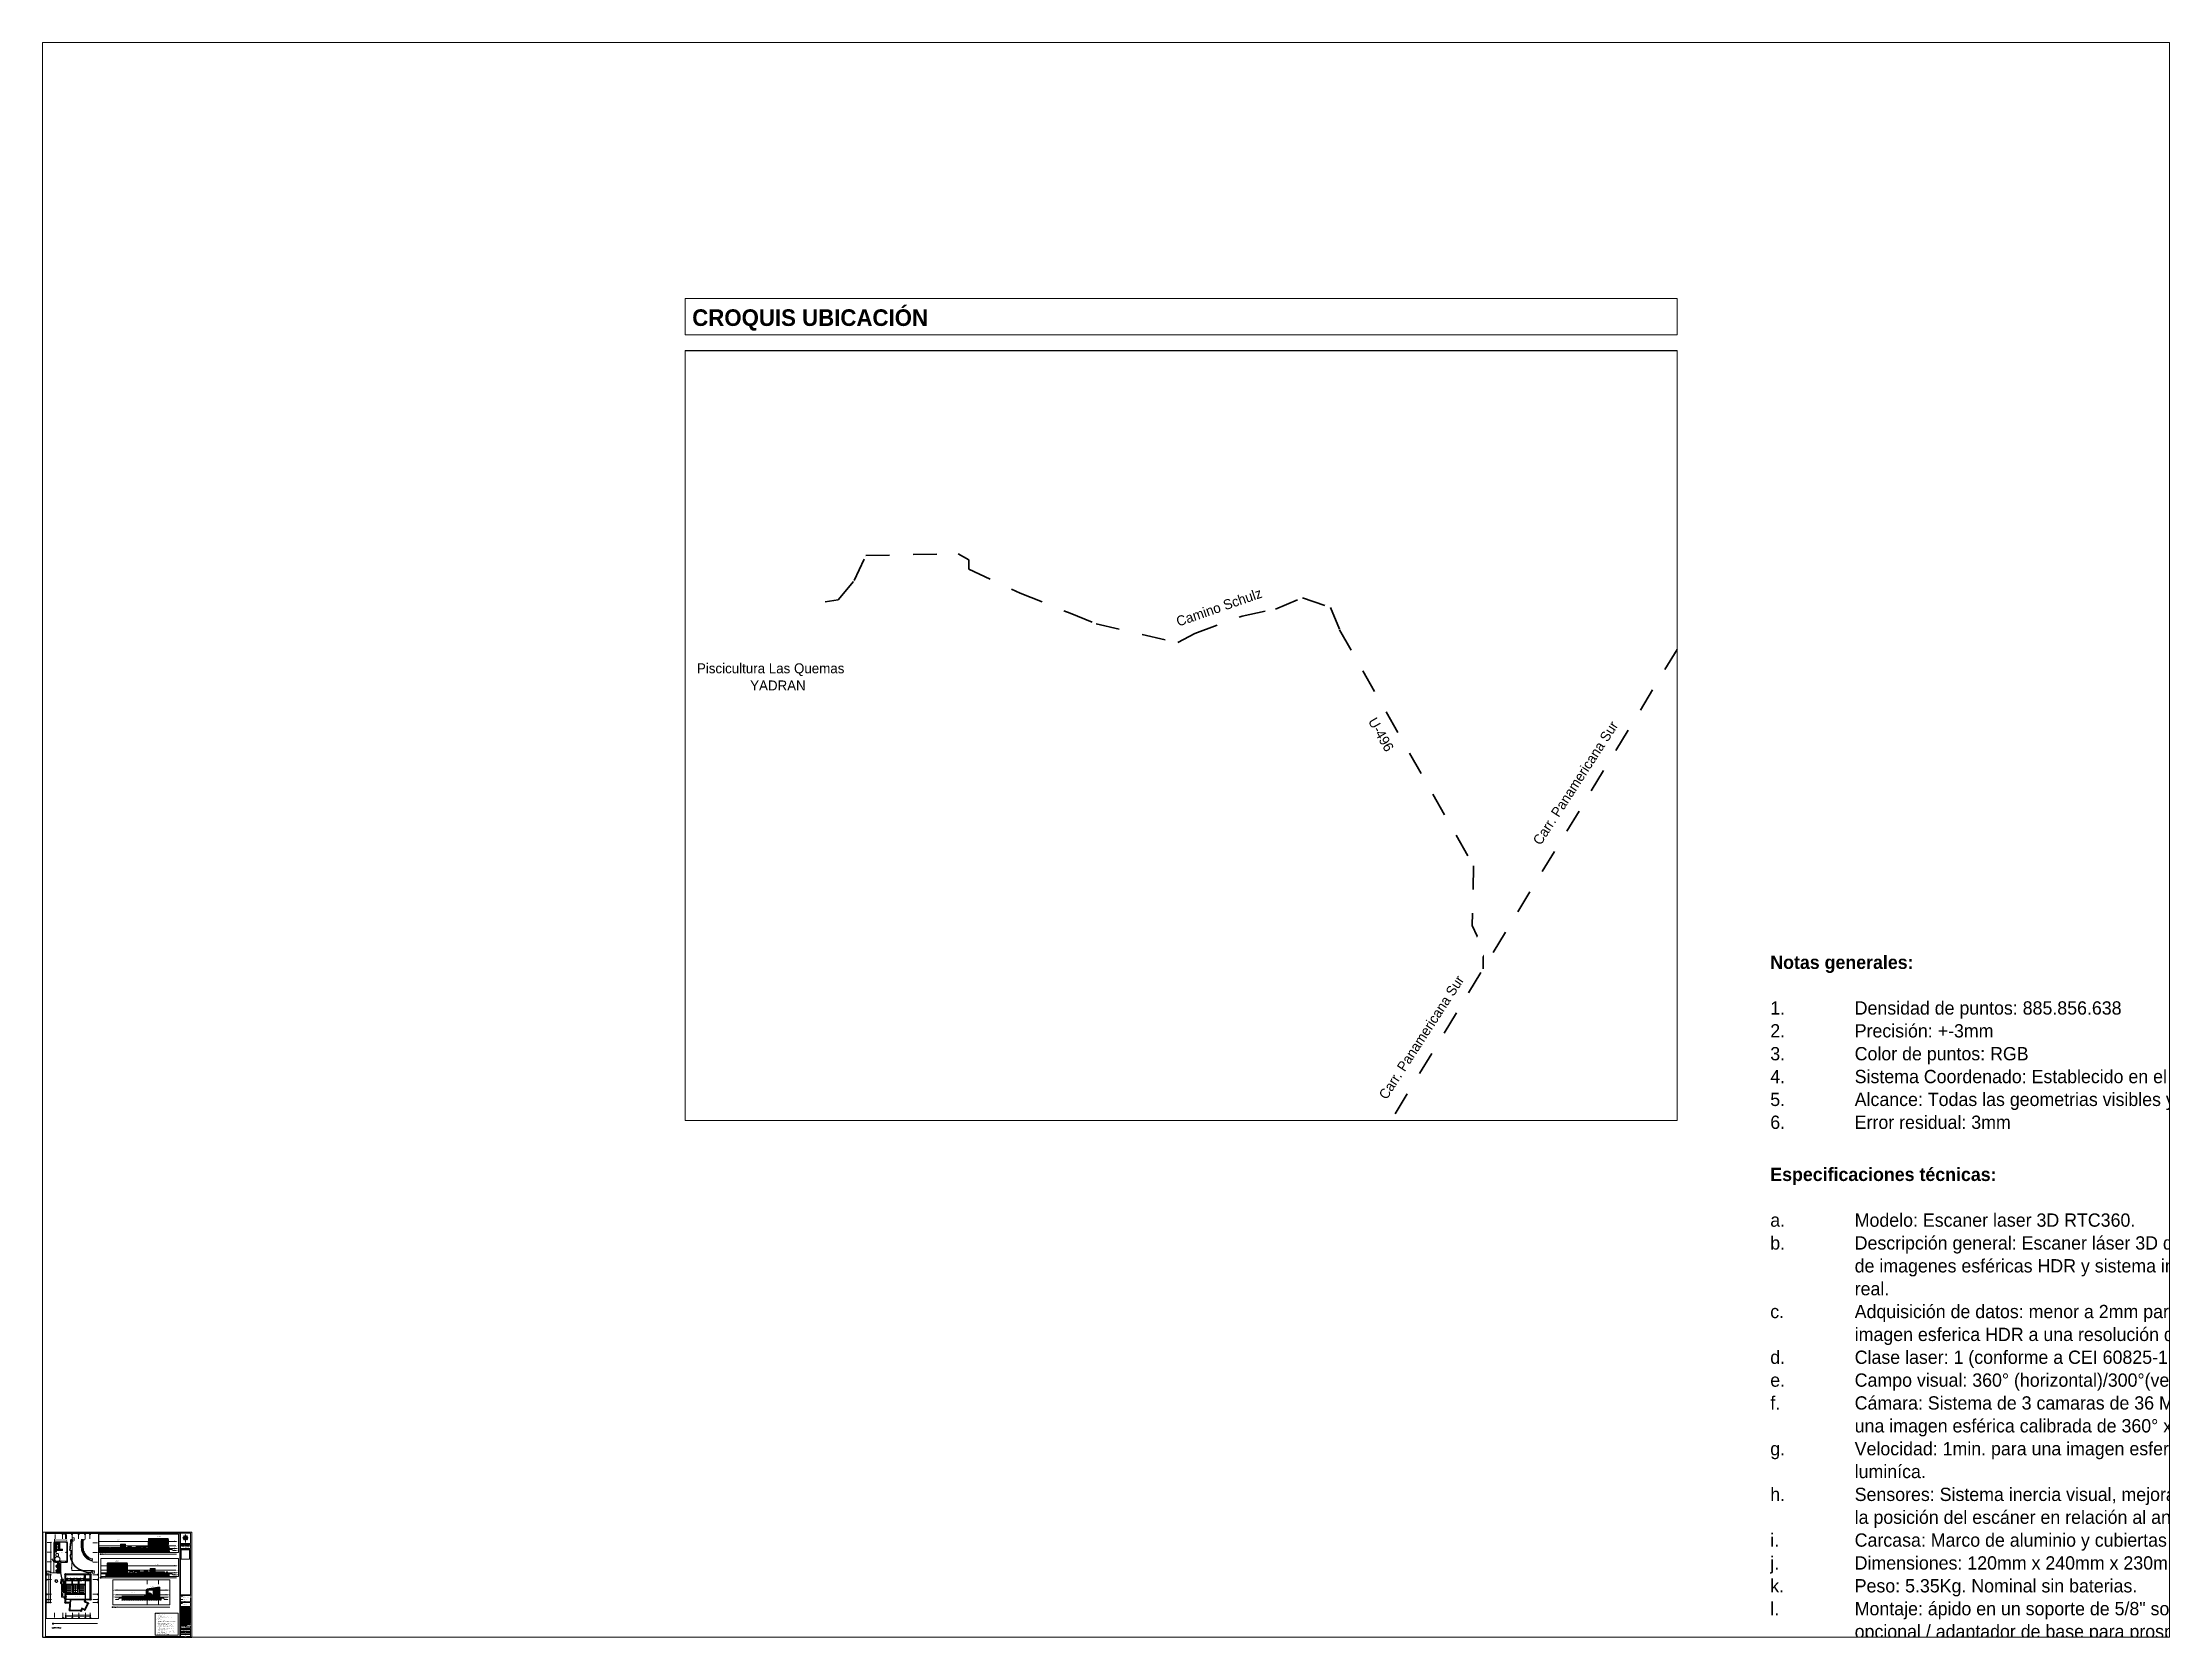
# Paper-space layout 'Layout1' of a CAD drawing. Header units: metres. Extents: x 0 to 12, y 0 to 9.
# The model-space entities are those that its viewports show. They can reach past a viewport. Long polylines and large blocks are cut down to what shows.
import ezdxf

# ---------------------------------------------------------------- set-up
doc = ezdxf.new("R2010")
doc.units = ezdxf.units.M
for name, pattern in [('Basculante', [0.003969, 0.002381, -0.001587]), ('Centre', [0.03175, 0.00635, -0.00475, 0.0159, -0.00475]), ('Dash', [0.00635, 0.003175, -0.003175]), ('Grid Line', [0.022225, 0.0127, -0.003175, 0.003175, -0.003175]), ('IMPORT-Basculante', [0.003969, 0.002381, -0.001587]), ('Overhead', [0.003969, 0.002381, -0.001587])]:
    doc.linetypes.add(name, pattern=pattern)
for name, color, linetype, lineweight in [('A-ANNO-DIMS', 7, 'Continuous', 9), ('A-ANNO-DIMS-100', 7, 'Continuous', 9), ('A-ANNO-NOTE', 7, 'Continuous', 9), ('A-DETL-THIN', 7, 'Continuous', 18), ('A-FLOR', 7, 'Continuous', 9), ('A-FLOR-HRAL', 7, 'Continuous', 9), ('A-FLOR-LEVL', 7, 'Continuous', 9), ('A-FLOR-MCUT', 7, 'Continuous', 9), ('A-FLOR-PATT', 7, 'Continuous', 9), ('A-GENM', 7, 'Continuous', 9), ('A-ROOF', 7, 'Continuous', 9), ('A-ROOF-PATT', 7, 'Continuous', 9), ('A-WALL', 7, 'Continuous', 9), ('A-WALL-PATT', 7, 'Continuous', 9), ('C-BLDG-PADS', 7, 'Continuous', 9), ('C-TOPO', 7, 'Continuous', 9), ('C-TOPO-MAJR', 7, 'Continuous', 70), ('C-TOPO-MINR', 7, 'Continuous', 9), ('E-ELEC-EQPM', 7, 'Continuous', 9), ('E-POWR-CNDT', 7, 'Continuous', 9), ('G-ANNO-REFR', 7, 'Dash', 18), ('G-ANNO-SYMB', 7, 'Continuous', 9), ('G-ANNO-TEXT', 7, 'Continuous', 9), ('G-ANNO-TTLB', 7, 'Continuous', 18), ('G-ANNO-TTLB-THIN', 7, 'Continuous', 18), ('G-IMPT', 7, 'Continuous', 9), ('I-WALL', 7, 'Continuous', 9), ('M-EQPM', 7, 'Continuous', 9), ('P-PIPE', 7, 'Continuous', 9), ('P-PIPE-CNTR', 7, 'Continuous', 9), ('P-SANR-FIXT', 7, 'Continuous', 9), ('S-COLS', 7, 'Continuous', 9), ('S-GRID', 7, 'Continuous', 9), ('S-GRID-IDEN', 7, 'Continuous', 9), ('S-STRS', 7, 'Continuous', 9)]:
    doc.layers.add(name, color=color, linetype=linetype, lineweight=lineweight)
doc.layers.add('A-DETL', color=7, linetype='Continuous', lineweight=18, true_color=0x00a600)
doc.layers.add('E-POWR-DROP', color=7, linetype='Continuous', lineweight=9, true_color=0x007f00)
doc.layers.add('G-ANNO-NPLT', color=7, linetype='Continuous', plot=False)
doc.styles.add('Arial', font='arial.ttf', dxfattribs={"height": 0.25})
doc.styles.add('Arial_1', font='arial.ttf', dxfattribs={"width": 1.5, "height": 0.002})
doc.styles.add('Arial_2', font='arial.ttf', dxfattribs={"height": 0.002})
doc.styles.add('Arial_3', font='arial.ttf', dxfattribs={"height": 0.005})
doc.styles.add('Arial_4', font='arial.ttf', dxfattribs={"height": 0.003})
doc.styles.add('Century Gothic', font='GOTHIC.TTF', dxfattribs={"height": 0.075})
doc.styles.add('Century Gothic_1', font='GOTHIC.TTF', dxfattribs={"height": 0.1})
doc.styles.add('Century Gothic_2', font='GOTHIC.TTF', dxfattribs={"height": 0.2})
doc.styles.add('Century Gothic_3', font='GOTHIC.TTF', dxfattribs={"height": 0.15})
doc.styles.add('Century Gothic_4', font='GOTHIC.TTF', dxfattribs={"height": 0.0018})
doc.styles.add('Century Gothic_5', font='GOTHIC.TTF', dxfattribs={"height": 0.002})
doc.styles.add('Century Gothic_6', font='GOTHIC.TTF', dxfattribs={"height": 0.0015})
doc.styles.add('Century Gothic_7', font='GOTHIC.TTF', dxfattribs={"height": 0.003})
doc.styles.add('Century Gothic_B', font='GOTHICB.TTF', dxfattribs={"height": 0.125})
doc.styles.add('Century Gothic_B_1', font='GOTHICB.TTF', dxfattribs={"height": 0.1})
doc.styles.add('Century Gothic_B_2', font='GOTHICB.TTF', dxfattribs={"width": 0.8, "height": 0.002})
doc.styles.add('Saira Condensed', font='SairaCondensed-Regular.ttf', dxfattribs={"height": 0.2})
doc.dimstyles.new('C_G_2_0mm', dxfattribs={"dimscale": 0.3048, "dimtxt": 0.208834, "dimasz": 0.492126, "dimexe": 0.984252, "dimexo": 0.656168, "dimgap": 0.032808, "dimtad": 1, "dimdec": 3, "dimrnd": 0.001, "dimzin": 0, "dimdsep": 46, "dimtxsty": 'Century Gothic_2', "dimblk1": 'OBLIQUE', "dimblk2": 'OBLIQUE', "dimsah": 1, "dimcen": 0.09, "dimdle": 0.984252, "dimazin": 2, "dimtfac": 1, "dimtdec": 4, "dimtix": 1, "dimtmove": 0, "dimatfit": 3, "dimfxl": 1, "dimtvp": 1, "dimtolj": 1, "dimtzin": 0, "dimarcsym": 2})
doc.dimstyles.new('FCA_N_Cotas_E100', dxfattribs={"dimscale": 0.3048, "dimtxt": 0.156625, "dimasz": 0.492126, "dimexe": 0.656168, "dimexo": 0.656168, "dimgap": 0.032808, "dimtad": 1, "dimdec": 3, "dimrnd": 0.001, "dimzin": 0, "dimdsep": 46, "dimtxsty": 'Century Gothic_3', "dimblk1": 'OBLIQUE', "dimblk2": 'OBLIQUE', "dimsah": 1, "dimcen": 0.09, "dimdle": 0.656168, "dimazin": 2, "dimtfac": 1, "dimtdec": 4, "dimtix": 1, "dimtmove": 0, "dimatfit": 3, "dimfxl": 1, "dimtvp": 1, "dimtolj": 1, "dimtzin": 0, "dimarcsym": 2})
picture_1 = doc.add_image_def('image2.jpg', size_in_pixel=(425, 483))
picture_2 = doc.add_image_def('image1.jpg', size_in_pixel=(1488, 1155))
pattern_1 = [(270, (0.6096, 0), (0.35, 2e-17), [])]
pattern_2 = [(180, (6.397, 0), (-4e-17, -0.35), [])]
pattern_3 = [(180, (6.357, 0), (-4e-17, -0.35), [])]
pattern_4 = [(180, (6.7, 0), (-4e-17, -0.35), [])]
pattern_5 = [(180, (6.653, 0), (-4e-17, -0.35), [])]
pattern_6 = [(180, (1.37, 0), (-4e-17, -0.35), [])]
pattern_7 = [(0, (-0.45578, 0), (0, 0.35), [])]
pattern_8 = [(180, (1.327, 0), (-4e-17, -0.35), [])]
pattern_9 = [(0, (0.15437, 0), (0, 0.35), [])]
pattern_10 = [(0, (0.20093, 0), (0, 0.35), [])]
pattern_11 = [(0, (-92.979, 0), (0.635, 0.635), [0.635, -0.635]), (0, (-92.979, 0.2381), (0.635, 0.635), [0.635, -0.635]), (0, (-92.979, 0.47625), (0.635, 0.635), [0.635, -0.635]), (90, (-92.9, 0.5556), (-0.635, 0.635), [0.635, -0.635]), (90, (-92.661, 0.5556), (-0.635, 0.635), [0.635, -0.635]), (90, (-92.423, 0.5556), (-0.635, 0.635), [0.635, -0.635])]
pattern_12 = [(90, (-80.21, 0), (-0.00373, 2e-19), [])]
pattern_13 = [(90, (-80.162, 0), (-0.00373, 2e-19), [])]
pattern_14 = [(90, (69.50423, 0), (-0.35, 2e-17), [])]
pattern_15 = [(0, (103.359, 0), (0.635, 0.635), [0.635, -0.635]), (0, (103.359, 0.2381), (0.635, 0.635), [0.635, -0.635]), (0, (103.359, 0.47625), (0.635, 0.635), [0.635, -0.635]), (90, (103.439, 0.5556), (-0.635, 0.635), [0.635, -0.635]), (90, (103.677, 0.5556), (-0.635, 0.635), [0.635, -0.635]), (90, (103.915, 0.5556), (-0.635, 0.635), [0.635, -0.635])]
pattern_16 = [(90, (91.294, 0), (-0.0037, 2e-19), [])]
pattern_17 = [(90, (80.219, 0), (-0.34998, 2e-17), [])]
pattern_18 = [(90, (131.3446, 0), (-0.35, 2e-17), [])]
pattern_19 = [(270, (134.2886, 0), (0.35, 2e-17), [])]
pattern_20 = [(0, (0.0162, 0), (0.635, 0.635), [0.635, -0.635]), (0, (0.0162, 0.2381), (0.635, 0.635), [0.635, -0.635]), (0, (0.0162, 0.47625), (0.635, 0.635), [0.635, -0.635]), (90, (0.09555, 0.5556), (-0.635, 0.635), [0.635, -0.635]), (90, (0.3337, 0.5556), (-0.635, 0.635), [0.635, -0.635]), (90, (0.5718, 0.5556), (-0.635, 0.635), [0.635, -0.635])]
pattern_21 = [(90, (99.052, 0), (-0.35, 2e-17), [])]
pattern_22 = [(90, (170.162704, 0), (-0.0037, 2e-19), [])]

# ---------------------------------------------------------------- blocks, each defined once
blk = doc.blocks.new('A_RVR_Viñeta A1-v0 - REF-VIÑETA PAISAJISMO_dwg__X9-2204928-Planta de Lodos')
at = {"layer": 'G-IMPT', "lineweight": 18}
for p, q in [((142.8, -426.3), (147.6, -421.4)), ((143, -425.6), (147.6, -420.9)), ((143.2, -424.8), (147.6, -420.4)), ((143.4, -424.1), (147.6, -419.8)), ((143.6, -423.4), (147.6, -419.3)), ((143.8, -422.6), (147.6, -418.8)), ((144, -421.9), (147.6, -418.2)), ((144.2, -421.2), (147.6, -417.7)), ((144.4, -420.4), (147.6, -417.2)), ((144.6, -419.7), (147.6, -416.7)), ((144.8, -419), (147.6, -416.1)), ((145, -418.3), (147.6, -415.6)), ((145.2, -417.5), (147.6, -415.1)), ((145.4, -416.8), (147.6, -414.5)), ((145.6, -416.1), (147.6, -414)), ((145.8, -415.3), (147.6, -413.5)), ((146, -414.6), (147.6, -412.9)), ((146.2, -413.9), (147.6, -412.4)), ((146.4, -413.1), (147.6, -411.9)), ((146.6, -412.4), (147.6, -411.3)), ((146.8, -411.7), (147.6, -410.8)), ((147, -411), (147.6, -410.3)), ((147.2, -410.2), (147.6, -409.8)), ((147.4, -409.5), (147.6, -409.2)), ((147.6, -408.8), (147.6, -408.7))]:
    blk.add_line(p, q, dxfattribs=at)
blk = doc.blocks.new('A_RVR_Viñeta A1-v0 - REF-VIÑETA PAISAJISMO_dwg_North_Arrow-41-2204930-Planta de Lodos')
at = {"layer": 'G-IMPT', "lineweight": 18}
for p, q in [((-3.7, 0), (-10.6, 0)), ((-2.9, 2.9), (-7.4, 7.4)), ((0, 13.4), (0, -2.7)), ((2.9, 2.9), (7.4, 7.4)), ((3.7, 0), (10.6, 0)), ((-2.9, -2.9), (-7.4, -7.4)), ((0, -5.5), (0, -17.8)), ((2.9, -2.9), (7.4, -7.4))]:
    blk.add_line(p, q, dxfattribs=at)
at = {"layer": 'G-IMPT', "lineweight": 18, "flags": 128}
for points in [[(-5, -5), (0, 13.4), (5, -4.9), (0, 0)], [(-1.5, -5.9), (-1.5, -6), (-1.5, -6.1), (-1.5, -6.1), (-1.5, -6.2), (-1.5, -6.2), (-1.5, -6.3), (-1.5, -6.3), (-1.4, -6.3), (-1.4, -6.3), (-1.4, -6.3), (-1.3, -6.3), (-1.3, -6.4), (-1.2, -6.4), (-1.2, -6.4), (-1.1, -6.4), (-1, -6.4), (-1, -6.5), (-2.3, -6.5), (-2.3, -6.4), (-2.3, -6.4), (-2.2, -6.4), (-2.2, -6.4), (-2.1, -6.4), (-2, -6.4), (-2, -6.3), (-1.9, -6.3), (-1.9, -6.3), (-1.9, -6.3), (-1.9, -6.3), (-1.8, -6.3), (-1.8, -6.2), (-1.8, -6.2), (-1.8, -6.1), (-1.8, -6.1), (-1.8, -6), (-1.8, -5.9), (-1.8, -2.7), (-2.3, -2.7), (-2.3, -2.5), (-0.2, -2.5), (1.4, -4.7), (1.4, -3.1), (1.4, -3.1), (1.4, -3), (1.4, -2.9), (1.4, -2.9), (1.4, -2.8), (1.4, -2.8), (1.4, -2.8), (1.3, -2.8), (1.3, -2.7), (1.3, -2.7), (1.2, -2.7), (1.2, -2.7), (1.1, -2.7), (1, -2.7), (1, -2.7), (0.9, -2.7), (0.9, -2.7), (0.9, -2.5), (2.2, -2.5), (2.2, -2.7), (2.2, -2.7), (2.1, -2.7), (2, -2.7), (2, -2.7), (1.9, -2.7), (1.9, -2.7), (1.8, -2.7), (1.8, -2.7), (1.8, -2.7), (1.7, -2.8), (1.7, -2.8), (1.7, -2.8), (1.7, -2.9), (1.7, -2.9), (1.7, -3), (1.7, -3.1), (1.7, -3.1), (1.7, -6.5), (0.8, -6.5), (-1.5, -3.3)]]:
    blk.add_lwpolyline(points, close=True, dxfattribs=at)
at = {"layer": 'G-IMPT', "lineweight": 18}
for radius, start, end in [(8, 100.92322, 180), (8, 180, 360), (7, 105.02696, 180), (7, 180, 360), (8, 360, 79.07678), (7, 360, 74.97304)]:
    blk.add_arc((0, 0), radius, start, end, dxfattribs=at)
blk.add_blockref('A_RVR_Viñeta A1-v0 - REF-VIÑETA PAISAJISMO_dwg__X9-2204928-Planta de Lodos', (-147.6, 421.9))
blk = doc.blocks.new('A_RVR_Viñeta A1-v0 - REF-VIÑETA PAISAJISMO_dwg__U3-2204926-Planta de Lodos')
at = {"layer": 'G-IMPT', "lineweight": 18}
blk.add_line((0, 0.1), (0, -0.1), dxfattribs=at)
blk = doc.blocks.new('A_RVR_Viñeta A1-v0 - REF-VIÑETA PAISAJISMO_dwg__U4-2204927-Planta de Lodos')
for p in [(0, 0), (6, 0), (11.9, 0), (17.9, 0), (23.8, 0), (29.8, 0), (35.7, 0), (41.7, 0), (47.6, 0), (53.6, 0), (59.6, 0), (65.5, 0), (71.5, 0), (77.4, 0), (83.4, 0), (89.3, 0), (95.3, 0), (101.2, 0), (107.2, 0)]:
    blk.add_blockref('A_RVR_Viñeta A1-v0 - REF-VIÑETA PAISAJISMO_dwg__U3-2204926-Planta de Lodos', p)
blk = doc.blocks.new('A_RVR_Viñeta A1-v0 - REF-VIÑETA PAISAJISMO_dwg__U1-2204924-Planta de Lodos')
at = {"layer": 'G-IMPT', "lineweight": 18}
blk.add_line((0, 0.1), (0, -0.1), dxfattribs=at)
blk = doc.blocks.new('A_RVR_Viñeta A1-v0 - REF-VIÑETA PAISAJISMO_dwg__U2-2204925-Planta de Lodos')
for p in [(0, 0), (5.36, 0), (10.72, 0), (16.08, 0), (21.44, 0), (26.8, 0), (32.16, 0), (37.52, 0), (42.88, 0), (48.24, 0), (53.6, 0), (58.96, 0), (64.32, 0), (69.68, 0), (75.04, 0), (80.4, 0), (85.76, 0), (91.12, 0), (96.48, 0), (101.84, 0), (107.2, 0)]:
    blk.add_blockref('A_RVR_Viñeta A1-v0 - REF-VIÑETA PAISAJISMO_dwg__U1-2204924-Planta de Lodos', p)
blk = doc.blocks.new('A_RVR_Viñeta A1-v0 - A_RVR_Viñeta A1-v0-2205040-Planta de Lodos')
at = {"layer": 'G-ANNO-TTLB', "lineweight": 9}
for p, q in [((0.002, 0.593), (0.842, 0.593)), ((0.002, -0.001), (0.002, 0.593)), ((0.017, 0.549), (0.015, 0.549)), ((0.017, 0.51), (0.015, 0.51)), ((0.017, 0.588), (0.017, 0.004)), ((0.774, 0.588), (0.017, 0.588)), ((0.774, 0.004), (0.774, 0.588)), ((0.778, 0.531), (0.778, 0.586)), ((0.778, 0.503), (0.778, 0.522)), ((0.778, 0.242), (0.778, 0.494)), ((0.78, 0.588), (0.832, 0.588)), ((0.832, 0.529), (0.78, 0.529)), ((0.78, 0.525), (0.832, 0.525)), ((0.832, 0.501), (0.78, 0.501)), ((0.832, 0.497), (0.78, 0.497)), ((0.784, 0.523), (0.787, 0.523)), ((0.784, 0.515), (0.784, 0.523)), ((0.785, 0.516), (0.784, 0.515)), ((0.785, 0.522), (0.785, 0.516)), ((0.786, 0.522), (0.785, 0.522)), ((0.785, 0.519), (0.786, 0.519)), ((0.786, 0.519), (0.785, 0.519)), ((0.786, 0.519), (0.789, 0.515)), ((0.79, 0.515), (0.787, 0.519)), ((0.789, 0.515), (0.79, 0.515)), ((0.793, 0.523), (0.799, 0.523)), ((0.793, 0.515), (0.793, 0.523)), ((0.799, 0.515), (0.793, 0.515)), ((0.795, 0.522), (0.795, 0.516)), ((0.798, 0.522), (0.795, 0.522)), ((0.795, 0.52), (0.798, 0.52)), ((0.798, 0.519), (0.795, 0.519)), ((0.795, 0.516), (0.799, 0.516)), ((0.799, 0.523), (0.798, 0.522)), ((0.798, 0.52), (0.798, 0.519)), ((0.799, 0.516), (0.799, 0.515)), ((0.802, 0.523), (0.804, 0.523)), ((0.804, 0.515), (0.802, 0.523)), ((0.804, 0.523), (0.806, 0.515)), ((0.807, 0.515), (0.804, 0.515)), ((0.806, 0.515), (0.807, 0.523)), ((0.809, 0.523), (0.807, 0.515)), ((0.807, 0.523), (0.809, 0.523)), ((0.813, 0.523), (0.813, 0.515)), ((0.813, 0.515), (0.813, 0.523)), ((0.813, 0.523), (0.818, 0.523)), ((0.818, 0.515), (0.813, 0.515)), ((0.814, 0.522), (0.814, 0.516)), ((0.817, 0.522), (0.814, 0.522)), ((0.814, 0.52), (0.817, 0.52)), ((0.817, 0.519), (0.814, 0.519)), ((0.814, 0.516), (0.818, 0.516)), ((0.818, 0.523), (0.817, 0.522)), ((0.817, 0.52), (0.817, 0.519)), ((0.818, 0.516), (0.818, 0.515)), ((0.822, 0.523), (0.826, 0.523)), ((0.822, 0.515), (0.822, 0.523)), ((0.822, 0.523), (0.822, 0.515)), ((0.826, 0.523), (0.822, 0.523)), ((0.823, 0.516), (0.822, 0.515)), ((0.823, 0.522), (0.823, 0.516)), ((0.825, 0.522), (0.823, 0.522)), ((0.823, 0.519), (0.824, 0.519)), ((0.825, 0.519), (0.823, 0.519)), ((0.824, 0.519), (0.827, 0.515)), ((0.826, 0.519), (0.829, 0.515)), ((0.827, 0.515), (0.829, 0.515)), ((0.834, 0.586), (0.834, 0.531)), ((0.834, 0.522), (0.834, 0.503)), ((0.834, 0.494), (0.834, 0.242)), ((0.842, 0.593), (0.842, -0.001)), ((0.017, 0.471), (0.015, 0.471)), ((0.017, 0.432), (0.015, 0.432)), ((0.017, 0.393), (0.015, 0.393)), ((0.017, 0.354), (0.015, 0.354)), ((0.017, 0.316), (0.015, 0.316)), ((0.017, 0.277), (0.015, 0.277)), ((0.017, 0.238), (0.015, 0.238)), ((0.017, 0.199), (0.015, 0.199)), ((0.017, 0.16), (0.015, 0.16)), ((0.017, 0.121), (0.015, 0.121)), ((0.778, 0.202), (0.778, 0.234)), ((0.778, 0.175), (0.778, 0.194)), ((0.778, 0.167), (0.778, 0.079)), ((0.834, 0.165), (0.778, 0.165)), ((0.834, 0.161), (0.778, 0.161)), ((0.834, 0.157), (0.778, 0.157)), ((0.834, 0.153), (0.778, 0.153)), ((0.834, 0.149), (0.778, 0.149)), ((0.834, 0.145), (0.778, 0.145)), ((0.834, 0.141), (0.778, 0.141)), ((0.834, 0.137), (0.778, 0.137)), ((0.834, 0.133), (0.778, 0.133)), ((0.834, 0.128), (0.778, 0.128)), ((0.834, 0.124), (0.778, 0.124)), ((0.834, 0.12), (0.778, 0.12)), ((0.78, 0.24), (0.832, 0.24)), ((0.78, 0.236), (0.832, 0.236)), ((0.78, 0.2), (0.832, 0.2)), ((0.78, 0.196), (0.832, 0.196)), ((0.832, 0.173), (0.78, 0.173)), ((0.832, 0.169), (0.78, 0.169)), ((0.786, 0.08), (0.786, 0.169)), ((0.795, 0.08), (0.795, 0.169)), ((0.834, 0.234), (0.834, 0.202)), ((0.834, 0.194), (0.834, 0.175)), ((0.834, 0.079), (0.834, 0.167)), ((0.017, 0.082), (0.015, 0.082)), ((0.017, 0.043), (0.015, 0.043)), ((0.017, 0.004), (0.774, 0.004)), ((0.834, 0.116), (0.778, 0.116)), ((0.834, 0.112), (0.778, 0.112)), ((0.834, 0.108), (0.778, 0.108)), ((0.834, 0.104), (0.778, 0.104)), ((0.834, 0.1), (0.778, 0.1)), ((0.834, 0.096), (0.778, 0.096)), ((0.834, 0.092), (0.778, 0.092)), ((0.834, 0.088), (0.778, 0.088)), ((0.778, 0.083), (0.834, 0.083)), ((0.834, 0.08), (0.778, 0.08)), ((0.778, 0.054), (0.778, 0.07)), ((0.778, 0.066), (0.834, 0.066)), ((0.778, 0.059), (0.834, 0.059)), ((0.778, 0.046), (0.778, 0.006)), ((0.834, 0.043), (0.778, 0.043)), ((0.834, 0.033), (0.778, 0.033)), ((0.834, 0.028), (0.778, 0.028)), ((0.834, 0.02), (0.778, 0.02)), ((0.834, 0.015), (0.778, 0.015)), ((0.78, 0.076), (0.832, 0.076)), ((0.78, 0.073), (0.832, 0.073)), ((0.832, 0.052), (0.78, 0.052)), ((0.832, 0.048), (0.78, 0.048)), ((0.78, 0.004), (0.832, 0.004)), ((0.806, 0.073), (0.806, 0.052)), ((0.834, 0.07), (0.834, 0.054)), ((0.834, 0.006), (0.834, 0.046)), ((0.842, -0.001), (0.002, -0.001))]:
    blk.add_line(p, q, dxfattribs=at)
for centre, radius, start, end in [((0.78, 0.586), 0.00247, 90, 180), ((0.78, 0.531), 0.00247, 180, 270), ((0.78, 0.522), 0.00247, 90, 180), ((0.78, 0.503), 0.00247, 180, 270), ((0.78, 0.494), 0.00247, 90, 180), ((0.786, 0.521), 0.00152, 275.6102, 75.7573), ((0.787, 0.521), 0.002, 273.7469, 88.2387), ((0.825, 0.521), 0.00152, 275.6102, 75.7573), ((0.826, 0.521), 0.002, 273.7469, 88.2387), ((0.832, 0.586), 0.00247, 0, 90), ((0.832, 0.531), 0.00247, 270, 0), ((0.832, 0.522), 0.00247, 0, 90), ((0.832, 0.503), 0.00247, 270, 0), ((0.832, 0.494), 0.00247, 0, 90), ((0.78, 0.242), 0.00247, 180, 270), ((0.832, 0.242), 0.00247, 270, 0), ((0.78, 0.234), 0.00247, 90, 180), ((0.78, 0.202), 0.00247, 180, 270), ((0.78, 0.194), 0.00247, 90, 180), ((0.78, 0.175), 0.00247, 180, 270), ((0.78, 0.167), 0.00247, 90, 180), ((0.832, 0.234), 0.00247, 0, 90), ((0.832, 0.202), 0.00247, 270, 0), ((0.832, 0.194), 0.00247, 0, 90), ((0.832, 0.175), 0.00247, 270, 0), ((0.832, 0.167), 0.00247, 0, 90), ((0.78, 0.079), 0.00247, 180, 270), ((0.78, 0.07), 0.00247, 90, 180), ((0.78, 0.054), 0.00247, 180, 270), ((0.78, 0.046), 0.00247, 90, 180), ((0.78, 0.006), 0.00247, 180, 270), ((0.832, 0.079), 0.00247, 270, 0), ((0.832, 0.07), 0.00247, 0, 90), ((0.832, 0.054), 0.00247, 270, 0), ((0.832, 0.046), 0.00247, 0, 90), ((0.832, 0.006), 0.00247, 270, 360)]:
    blk.add_arc(centre, radius, start, end, dxfattribs=at)
at = {"layer": 'G-ANNO-TTLB-THIN'}
for p, q in [((0.002, 0.593), (0.002, -0.001)), ((0.842, 0.593), (0.002, 0.593)), ((0.842, -0.001), (0.842, 0.593)), ((0.002, -0.001), (0.842, -0.001))]:
    blk.add_line(p, q, dxfattribs=at)
for name, p, xscale, yscale, zscale in [('A_RVR_Viñeta A1-v0 - REF-VIÑETA PAISAJISMO_dwg__U2-2204925-Planta de Lodos', (0.017, 0.589), 0.007064760302774262, 0.007064760302774262, 0.007064760302774262), ('A_RVR_Viñeta A1-v0 - REF-VIÑETA PAISAJISMO_dwg_North_Arrow-41-2204930-Planta de Lodos', (0.806, 0.561), 0.001490088404423272, 0.001490088404423272, 0.001490088404423272)]:
    blk.add_blockref(name, p, dxfattribs=dict(xscale=xscale, yscale=yscale, zscale=zscale))
at = {"layer": 'G-ANNO-TTLB', "lineweight": 9, "attachment_point": 1}
for s, insert, char_height, width, style in [('DIGITAL       TWINS', (0.787, 0.513), 0.002, 0.04702, 'Arial_1'), ('WWW.REVER-DIGITAL.COM   ', (0.787, 0.51), 0.002, 0.04826, 'Arial_2'), ('+56 2 646505618', (0.795, 0.506), 0.002, 0.02702, 'Arial_2'), ('\\LUbicación', (0.78, 0.216), 0.002, 0.01716, 'Century Gothic_5'), ('Dirección:   Las Quemas SN', (0.78, 0.212), 0.0018, 0.03904, 'Century Gothic_4'), ('Comuna:    Osorno', (0.78, 0.208), 0.0018, 0.02702, 'Century Gothic_4'), ('Región:        Los Lagos', (0.78, 0.205), 0.0018, 0.03095, 'Century Gothic_4'), ('\\L Proyecto:', (0.78, 0.234), 0.002, 0.01684, 'Century Gothic_5'), ('\\L Cliente:', (0.78, 0.194), 0.002, 0.01379, 'Century Gothic_5'), ('N° Proyecto:', (0.778, 0.072), 0.0018, 0.01772, 'Century Gothic_4'), ('Dibujado por:', (0.778, 0.065), 0.0018, 0.01964, 'Century Gothic_4'), ('Escala:', (0.778, 0.058), 0.0018, 0.0101, 'Century Gothic_4'), ('N° Lamina:', (0.778, 0.031), 0.0018, 0.01555, 'Century Gothic_4'), ('Contenido:', (0.779, 0.046), 0.0018, 0.01619, 'Century Gothic_4'), ('Revisión:', (0.779, 0.019), 0.0018, 0.01235, 'Century Gothic_4'), ('0', (0.781, 0.09), 0.0015, 0.00144, 'Century Gothic_6'), ('A ', (0.781, 0.086), 0.0015, 0.00232, 'Century Gothic_6'), ('N° ', (0.781, 0.083), 0.0018, 0.00393, 'Century Gothic_4'), ('27-03-24 ', (0.786, 0.09), 0.0015, 0.01114, 'Century Gothic_6'), ('15-03-24 ', (0.786, 0.086), 0.0015, 0.01114, 'Century Gothic_6'), ('FECHA ', (0.787, 0.083), 0.0018, 0.01026, 'Century Gothic_4'), ('Entrega versión 0', (0.797, 0.09), 0.0015, 0.02149, 'Century Gothic_6'), ('Se emite para revisión.', (0.797, 0.086), 0.0015, 0.02846, 'Century Gothic_6'), ('REVISIONES', (0.798, 0.079), 0.0018, 0.01619, 'Century Gothic_4'), ('PR10', (0.797, 0.07), 0.0018, 0.00689, 'Century Gothic_4'), ('DESCRIPCIÓN', (0.806, 0.083), 0.0018, 0.01996, 'Century Gothic_4'), ('Fecha:', (0.806, 0.072), 0.0018, 0.00994, 'Century Gothic_4'), ('Revisado por:', (0.806, 0.065), 0.0018, 0.01948, 'Century Gothic_4')]:
    blk.add_mtext(s, dxfattribs=dict(at, insert=insert, char_height=char_height, width=width, style=style))
at = {"layer": 'G-ANNO-TTLB'}
image = blk.add_image(picture_1, insert=(0.782, 0.44), size_in_units=(0.0478, 0.0543), dxfattribs=at)
image.dxf.flags = 7
at = {"layer": 'G-ANNO-TTLB', "lineweight": 9, "insert": (0.804, 0.012), "char_height": 0.005, "width": 0.00561, "attachment_point": 1, "style": 'Arial_3', "bg_fill": 3, "box_fill_scale": 1.25, "bg_fill_color": 256, "bg_fill_true_color": 13158600, "bg_fill_transparency": 0}
blk.add_mtext('0 ', dxfattribs=at)
at = {"extrusion": (0, 0, -1), "xscale": 0.007064760302774262, "yscale": 0.007064760302774262, "zscale": -0.007064760302774262, "rotation": 180}
blk.add_blockref('A_RVR_Viñeta A1-v0 - REF-VIÑETA PAISAJISMO_dwg__U4-2204927-Planta de Lodos', (-0.017, 0.003), dxfattribs=at)
blk = doc.blocks.new('Viewport - 3mm-2122573-Planta de Lodos')
at = {"layer": 'G-ANNO-TTLB', "lineweight": 9}
for p, q in [((-0.005, -0.0025), (-0.005, 0.0025)), ((-0.005, 0.0025), (0, 0.0025)), ((0, 0.0025), (0, -0.0025)), ((0, -0.0025), (-0.005, -0.0025))]:
    blk.add_line(p, q, dxfattribs=at)
blk = doc.blocks.new('2017-FL-Escala gráfica - 2017-FL-Escala gráfica-2174110-Planta de Lodos')
at = {"layer": 'A-ANNO-NOTE'}
for points in [[(0.01, 0), (0.01, -0.002), (0, -0.002), (0, 0)], [(0.02, 0.002), (0.02, 0), (0.01, 0), (0.01, 0.002)], [(0.03, -0.002), (0.02, -0.002), (0.02, 0), (0.03, 0)], [(0.03, 0), (0.03, 0.002), (0.04, 0.002), (0.04, 0)], [(0.05, -0.002), (0.04, -0.002), (0.04, 0), (0.05, 0)]]:
    blk.add_hatch(color=256, dxfattribs=at).paths.add_polyline_path(points)
for p, q in [((0, 0.002), (0, -0.002)), ((0.01, 0), (0, 0)), ((0, 0), (0, -0.002)), ((0.02, 0.002), (0.01, 0.002)), ((0.01, 0.002), (0.01, 0)), ((0.01, 0), (0.02, 0)), ((0.01, -0.002), (0.01, 0)), ((0.02, 0), (0.02, 0.002)), ((0.03, 0), (0.02, 0)), ((0.02, 0), (0.02, -0.002)), ((0.04, 0.002), (0.03, 0.002)), ((0.03, 0.002), (0.03, 0)), ((0.03, 0), (0.04, 0)), ((0.03, -0.002), (0.03, 0)), ((0.04, 0), (0.04, 0.002)), ((0.05, 0), (0.04, 0)), ((0.04, 0), (0.04, -0.002)), ((0.05, 0.002), (0.05, -0.002)), ((0.05, -0.002), (0.05, 0)), ((0, -0.002), (0.01, -0.002)), ((0.02, -0.002), (0.03, -0.002)), ((0.04, -0.002), (0.05, -0.002))]:
    blk.add_line(p, q, dxfattribs=at)
at = {"layer": 'A-ANNO-NOTE', "insert": (-0.001, 0.005), "char_height": 0.002, "width": 0.00154, "attachment_point": 1, "style": 'Century Gothic_B_2', "bg_fill": 3, "box_fill_scale": 1.25, "bg_fill_color": 256, "bg_fill_true_color": 13158600, "bg_fill_transparency": 0}
blk.add_mtext('\\fCentury Gothic|b1|i0|c0|p34|;\\W.8;0', dxfattribs=at)
at = {"layer": 'A-ANNO-NOTE', "insert": (0.009, 0.005), "char_height": 0.002, "width": 0.00154, "attachment_point": 1, "style": 'Century Gothic_B_2', "bg_fill": 3, "box_fill_scale": 1.25, "bg_fill_color": 256, "bg_fill_true_color": 13158600, "bg_fill_transparency": 0}
blk.add_mtext('\\fCentury Gothic|b1|i0|c0|p34|;\\W.8;1', dxfattribs=at)
at = {"layer": 'A-ANNO-NOTE', "insert": (0.019, 0.005), "char_height": 0.002, "width": 0.00154, "attachment_point": 1, "style": 'Century Gothic_B_2', "bg_fill": 3, "box_fill_scale": 1.25, "bg_fill_color": 256, "bg_fill_true_color": 13158600, "bg_fill_transparency": 0}
blk.add_mtext('\\fCentury Gothic|b1|i0|c0|p34|;\\W.8;2', dxfattribs=at)
at = {"layer": 'A-ANNO-NOTE', "insert": (0.029, 0.005), "char_height": 0.002, "width": 0.00154, "attachment_point": 1, "style": 'Century Gothic_B_2', "bg_fill": 3, "box_fill_scale": 1.25, "bg_fill_color": 256, "bg_fill_true_color": 13158600, "bg_fill_transparency": 0}
blk.add_mtext('\\fCentury Gothic|b1|i0|c0|p34|;\\W.8;3', dxfattribs=at)
at = {"layer": 'A-ANNO-NOTE', "insert": (0.039, 0.005), "char_height": 0.002, "width": 0.00154, "attachment_point": 1, "style": 'Century Gothic_B_2', "bg_fill": 3, "box_fill_scale": 1.25, "bg_fill_color": 256, "bg_fill_true_color": 13158600, "bg_fill_transparency": 0}
blk.add_mtext('\\fCentury Gothic|b1|i0|c0|p34|;\\W.8;4', dxfattribs=at)
at = {"layer": 'A-ANNO-NOTE', "insert": (0.049, 0.005), "char_height": 0.002, "width": 0.00154, "attachment_point": 1, "style": 'Century Gothic_B_2', "bg_fill": 3, "box_fill_scale": 1.25, "bg_fill_color": 256, "bg_fill_true_color": 13158600, "bg_fill_transparency": 0}
blk.add_mtext('\\fCentury Gothic|b1|i0|c0|p34|;\\W.8;5', dxfattribs=at)
at = {"layer": 'A-ANNO-NOTE', "insert": (0.015, -0.004), "char_height": 0.002, "width": 0.02501, "attachment_point": 1, "style": 'Century Gothic_B_2', "bg_fill": 3, "box_fill_scale": 1.25, "bg_fill_color": 256, "bg_fill_true_color": 13158600, "bg_fill_transparency": 0}
blk.add_mtext('M    E    T    R    O   S', dxfattribs=at)
blk = doc.blocks.new('YADRAN_LASQUEMAS_ARQ_MO_000_SITIO_rvt-1-NFONDO-ESTANQUE EXT')
at = {"layer": 'C-BLDG-PADS'}
for p, q in [((-99.876, -80.26), (-99.877, -80.418)), ((-97.803, -80.274), (-99.876, -80.26)), ((-93.888, -80.301), (-97.803, -80.274)), ((-92.472, -80.31), (-93.888, -80.301)), ((-92.473, -80.468), (-92.472, -80.31))]:
    blk.add_line(p, q, dxfattribs=at)
at = {"layer": 'C-TOPO', "color": 253, "true_color": 0xaaaaaa}
for p, q in [((-99.71, -78.716), (-99.723, -79.916)), ((-99.723, -79.916), (-99.71, -78.716)), ((-89.76, -79.905), (-89.759, -78.716)), ((-89.759, -78.716), (-89.76, -79.905)), ((-84.456, -78.716), (-84.455, -79.528)), ((-84.455, -79.528), (-84.456, -78.716)), ((-84.45, -78.716), (-84.448, -79.534)), ((-83.418, -79.687), (-83.419, -78.716)), ((-83.419, -78.716), (-83.418, -79.687)), ((-84.455, -79.528), (-84.45, -82.178)), ((-84.45, -82.178), (-84.455, -79.528)), ((-84.448, -79.535), (-84.448, -79.942)), ((-83.418, -79.823), (-83.418, -79.687)), ((-83.418, -79.687), (-83.418, -79.823)), ((-83.417, -81.027), (-83.418, -79.823)), ((-83.418, -79.823), (-83.417, -81.027)), ((-99.723, -79.916), (-99.725, -80.099)), ((-99.725, -80.099), (-99.723, -79.916)), ((-89.761, -80.842), (-89.76, -79.905)), ((-89.76, -79.905), (-89.761, -80.842)), ((-84.448, -79.942), (-84.436, -82.665)), ((-99.725, -80.099), (-99.727, -80.261)), ((-99.727, -80.261), (-99.725, -80.099)), ((-99.877, -80.418), (-99.876, -80.26)), ((-99.876, -80.26), (-99.877, -80.418)), ((-99.876, -80.26), (-99.727, -80.261)), ((-99.727, -80.261), (-99.876, -80.26)), ((-99.727, -80.261), (-97.803, -80.274)), ((-97.803, -80.274), (-99.727, -80.261)), ((-97.803, -80.274), (-95.252, -80.291)), ((-95.252, -80.291), (-97.803, -80.274)), ((-95.252, -80.291), (-94.999, -80.293)), ((-94.999, -80.293), (-95.252, -80.291)), ((-94.999, -80.293), (-93.888, -80.301)), ((-93.888, -80.301), (-94.999, -80.293)), ((-93.888, -80.301), (-92.472, -80.31)), ((-92.472, -80.31), (-93.888, -80.301)), ((-92.472, -80.31), (-92.474, -80.651)), ((-92.474, -80.651), (-92.472, -80.31)), ((-89.767, -85.171), (-89.761, -80.929)), ((-89.761, -80.929), (-89.767, -85.171)), ((-89.761, -80.929), (-89.761, -80.842)), ((-89.761, -80.842), (-89.761, -80.929)), ((-83.417, -81.05), (-83.417, -81.027)), ((-83.417, -81.027), (-83.417, -81.05)), ((-83.415, -82.578), (-83.417, -81.05)), ((-83.417, -81.05), (-83.415, -82.578)), ((-84.45, -82.178), (-84.447, -83.905)), ((-84.447, -83.905), (-84.45, -82.178)), ((-84.436, -82.665), (-84.215, -85.005)), ((-83.414, -83.403), (-83.415, -82.578)), ((-83.415, -82.578), (-83.414, -83.403)), ((-83.365, -84.202), (-83.414, -83.403)), ((-83.414, -83.403), (-83.365, -84.202)), ((-84.447, -83.905), (-84.428, -84.065)), ((-84.428, -84.065), (-84.447, -83.905)), ((-84.428, -84.065), (-84.35, -84.748)), ((-84.35, -84.748), (-84.428, -84.065)), ((-83.333, -84.376), (-83.365, -84.202)), ((-83.365, -84.202), (-83.333, -84.376)), ((-83.304, -84.533), (-83.333, -84.376)), ((-83.333, -84.376), (-83.304, -84.533)), ((-99.906, -84.675), (-99.905, -84.607)), ((-99.905, -84.607), (-99.906, -84.675)), ((-99.905, -84.607), (-99.906, -84.675)), ((-83.22, -84.988), (-83.304, -84.533)), ((-83.304, -84.533), (-83.22, -84.988)), ((-99.907, -84.832), (-99.906, -84.675)), ((-99.906, -84.675), (-99.907, -84.832)), ((-99.906, -84.675), (-99.907, -84.832)), ((-84.35, -84.748), (-84.163, -85.575)), ((-84.163, -85.575), (-84.35, -84.748)), ((-99.925, -87.56), (-99.908, -85.014)), ((-99.908, -85.014), (-99.925, -87.56)), ((-84.215, -85.005), (-83.458, -87.11)), ((-82.982, -85.752), (-83.22, -84.988)), ((-83.22, -84.988), (-82.982, -85.752)), ((-89.771, -88.209), (-89.767, -85.171)), ((-89.767, -85.171), (-89.771, -88.209)), ((-84.163, -85.575), (-83.887, -86.377)), ((-83.887, -86.377), (-84.163, -85.575)), ((-82.678, -86.427), (-82.982, -85.752)), ((-82.982, -85.752), (-82.678, -86.427)), ((-83.887, -86.377), (-83.527, -87.145)), ((-83.527, -87.145), (-83.887, -86.377)), ((-82.654, -86.481), (-82.678, -86.427)), ((-82.678, -86.427), (-82.654, -86.481)), ((-82.559, -86.636), (-82.654, -86.481)), ((-82.654, -86.481), (-82.559, -86.636)), ((-82.24, -87.165), (-82.559, -86.636)), ((-82.559, -86.636), (-82.24, -87.165)), ((-83.527, -87.145), (-83.085, -87.869)), ((-83.085, -87.869), (-83.527, -87.145)), ((-83.458, -87.11), (-82.587, -88.427)), ((-82.012, -87.455), (-82.24, -87.165)), ((-82.24, -87.165), (-82.012, -87.455)), ((-81.878, -87.627), (-82.012, -87.455)), ((-82.012, -87.455), (-81.878, -87.627)), ((-99.941, -89.887), (-99.926, -87.66)), ((-99.926, -87.66), (-99.941, -89.887)), ((-99.926, -87.608), (-99.925, -87.56)), ((-99.925, -87.56), (-99.926, -87.608)), ((-99.925, -87.56), (-99.926, -87.608)), ((-99.926, -87.625), (-99.926, -87.608)), ((-99.926, -87.608), (-99.926, -87.619)), ((-99.926, -87.608), (-99.926, -87.625)), ((-99.926, -87.633), (-99.926, -87.625)), ((-99.926, -87.625), (-99.926, -87.633)), ((-99.926, -87.66), (-99.926, -87.633)), ((-99.926, -87.633), (-99.926, -87.66)), ((-81.813, -87.711), (-81.878, -87.627)), ((-81.878, -87.627), (-81.813, -87.711)), ((-81.747, -87.795), (-81.813, -87.711)), ((-81.813, -87.711), (-81.747, -87.795)), ((-81.181, -88.361), (-81.747, -87.795)), ((-81.747, -87.795), (-81.181, -88.361)), ((-83.085, -87.869), (-82.568, -88.541)), ((-82.568, -88.541), (-83.085, -87.869)), ((-92.524, -88.041), (-92.525, -88.146)), ((-92.525, -88.146), (-92.524, -88.041)), ((-92.525, -88.146), (-92.525, -88.171)), ((-92.525, -88.171), (-92.525, -88.146)), ((-89.772, -89.32), (-89.771, -88.293)), ((-89.771, -88.293), (-89.772, -89.32)), ((-89.771, -88.293), (-89.771, -88.209)), ((-89.771, -88.209), (-89.771, -88.293)), ((-82.587, -88.427), (-81.772, -89.078)), ((-80.552, -88.854), (-81.181, -88.361)), ((-81.181, -88.361), (-80.552, -88.854)), ((-82.568, -88.541), (-81.981, -89.154)), ((-81.981, -89.154), (-82.568, -88.541)), ((-80.263, -89.029), (-80.552, -88.854)), ((-80.552, -88.854), (-80.263, -89.029)), ((-81.772, -89.078), (-80.279, -90.272)), ((-79.868, -89.269), (-80.263, -89.029)), ((-80.263, -89.029), (-79.868, -89.269)), ((-81.981, -89.154), (-81.331, -89.699)), ((-81.331, -89.699), (-81.981, -89.154)), ((-79.866, -89.269), (-79.868, -89.269)), ((-79.868, -89.269), (-79.866, -89.269)), ((-79.139, -89.598), (-79.866, -89.269)), ((-79.866, -89.269), (-79.139, -89.598)), ((-89.772, -89.634), (-89.772, -89.32)), ((-89.772, -89.32), (-89.772, -89.634)), ((-78.376, -89.837), (-79.139, -89.598)), ((-79.139, -89.598), (-78.376, -89.837)), ((-89.772, -89.765), (-89.772, -89.634)), ((-89.772, -89.634), (-89.772, -89.765)), ((-81.331, -89.699), (-80.627, -90.171)), ((-80.627, -90.171), (-81.331, -89.699)), ((-100.848, -90.338), (-101.207, -89.85)), ((-101.207, -89.85), (-100.848, -90.338)), ((-99.946, -90.625), (-99.941, -89.897)), ((-99.941, -89.897), (-99.941, -89.887)), ((-99.941, -89.887), (-99.941, -89.897)), ((-89.775, -91.577), (-89.772, -89.765)), ((-89.772, -89.765), (-89.775, -91.577)), ((-78.175, -89.874), (-78.376, -89.837)), ((-78.376, -89.837), (-78.175, -89.874)), ((-77.987, -89.908), (-78.175, -89.874)), ((-78.175, -89.874), (-77.987, -89.908)), ((-80.627, -90.171), (-79.875, -90.564)), ((-79.875, -90.564), (-80.627, -90.171)), ((-100.443, -90.888), (-100.848, -90.338)), ((-100.848, -90.338), (-100.443, -90.888)), ((-80.279, -90.272), (-77.987, -91.089)), ((-79.875, -90.564), (-79.731, -90.621)), ((-79.731, -90.621), (-79.875, -90.564)), ((-79.731, -90.621), (-79.085, -90.873)), ((-79.085, -90.873), (-79.731, -90.621)), ((-99.947, -90.838), (-99.962, -91.54)), ((-99.962, -91.54), (-99.947, -90.838)), ((-99.947, -90.773), (-99.947, -90.771)), ((-99.947, -90.838), (-99.947, -90.797)), ((-79.085, -90.873), (-78.921, -90.918)), ((-78.921, -90.918), (-79.085, -90.873)), ((-100.415, -90.926), (-100.443, -90.888)), ((-100.443, -90.888), (-100.415, -90.926)), ((-100.311, -91.067), (-100.415, -90.926)), ((-100.415, -90.926), (-100.311, -91.067)), ((-78.921, -90.918), (-78.267, -91.096)), ((-78.267, -91.096), (-78.921, -90.918)), ((-99.962, -91.54), (-100.311, -91.067)), ((-100.311, -91.067), (-99.962, -91.54)), ((-99.961, -92.89), (-99.95, -91.156)), ((-99.95, -91.156), (-99.961, -92.89)), ((-78.267, -91.096), (-77.987, -91.14)), ((-77.987, -91.14), (-78.267, -91.096)), ((-92.549, -91.675), (-92.549, -91.748)), ((-92.549, -91.748), (-92.549, -91.675)), ((-89.776, -92.371), (-89.775, -91.577)), ((-89.775, -91.577), (-89.776, -92.371)), ((-89.777, -93.424), (-89.776, -92.371)), ((-89.776, -92.371), (-89.777, -93.424)), ((-99.968, -93.824), (-99.961, -92.89)), ((-99.961, -92.89), (-99.968, -93.824)), ((-89.778, -94.456), (-89.777, -93.424)), ((-89.777, -93.424), (-89.778, -94.456)), ((-89.779, -94.567), (-89.778, -94.456)), ((-89.778, -94.456), (-89.779, -94.567)), ((-90.089, -95.354), (-90.088, -94.706)), ((-90.088, -94.706), (-90.089, -95.354)), ((-90.088, -94.706), (-89.779, -94.567)), ((-89.779, -94.567), (-90.088, -94.706)), ((-96.029, -95.175), (-96.035, -96.084)), ((-96.035, -96.084), (-96.029, -95.175)), ((-89.78, -95.576), (-90.089, -95.354)), ((-90.089, -95.354), (-89.78, -95.576)), ((-89.781, -96.419), (-89.78, -95.576)), ((-89.78, -95.576), (-89.781, -96.419)), ((-96.035, -96.084), (-96.043, -97.317)), ((-96.043, -97.317), (-96.035, -96.084)), ((-89.566, -96.418), (-89.781, -96.419)), ((-89.781, -96.419), (-89.566, -96.418)), ((-88.521, -96.416), (-89.566, -96.418)), ((-89.566, -96.418), (-88.521, -96.416)), ((-86.114, -96.409), (-88.521, -96.416)), ((-88.521, -96.416), (-86.114, -96.409)), ((-86.051, -96.409), (-86.114, -96.409)), ((-86.114, -96.409), (-86.051, -96.409)), ((-85.791, -96.408), (-86.051, -96.409)), ((-86.051, -96.409), (-85.791, -96.408)), ((-84.04, -96.404), (-85.791, -96.408)), ((-85.791, -96.408), (-84.04, -96.404)), ((-83.073, -96.401), (-84.04, -96.404)), ((-84.04, -96.404), (-83.073, -96.401)), ((-81.831, -96.398), (-83.073, -96.401)), ((-83.073, -96.401), (-81.831, -96.398)), ((-81.714, -96.397), (-81.831, -96.398)), ((-81.831, -96.398), (-81.714, -96.397)), ((-81.626, -96.397), (-81.714, -96.397)), ((-81.714, -96.397), (-81.626, -96.397)), ((-77.987, -96.387), (-81.626, -96.397)), ((-81.626, -96.397), (-77.987, -96.387)), ((-84.856, -98.951), (-83.424, -98.95)), ((-83.424, -98.95), (-84.856, -98.951)), ((-83.424, -98.95), (-82.188, -98.95)), ((-82.188, -98.95), (-83.424, -98.95)), ((-82.188, -98.95), (-81.363, -98.95)), ((-81.363, -98.95), (-82.188, -98.95)), ((-81.363, -98.95), (-79.699, -98.949)), ((-79.699, -98.949), (-81.363, -98.95)), ((-79.699, -98.949), (-79.696, -99.733)), ((-79.696, -99.733), (-79.699, -98.949)), ((-79.696, -99.733), (-79.692, -100.805)), ((-79.692, -100.805), (-79.696, -99.733)), ((-79.692, -100.805), (-79.683, -103.006)), ((-79.683, -103.006), (-79.692, -100.805)), ((-79.683, -103.006), (-79.683, -103.181)), ((-79.683, -103.181), (-79.683, -103.006)), ((-79.683, -103.181), (-79.682, -103.295)), ((-79.682, -103.295), (-79.683, -103.181)), ((-79.682, -103.295), (-79.682, -103.325)), ((-79.682, -103.325), (-79.682, -103.295)), ((-79.682, -103.325), (-79.681, -103.67)), ((-79.681, -103.67), (-79.682, -103.325))]:
    blk.add_line(p, q, dxfattribs=at)
at = {"layer": 'C-TOPO-MAJR', "color": 253, "true_color": 0xaaaaaa}
for p, q in [((-90.616, -81.29), (-90.508, -80.991)), ((-84.411, -82.663), (-84.411, -82.625)), ((-84.41, -82.684), (-84.411, -82.663)), ((-90.706, -85.294), (-90.985, -84.905)), ((-89.775, -91.45), (-89.741, -91.557)), ((-88.049, -94.145), (-87.458, -94.645)), ((-87.458, -94.645), (-86.497, -95.379)), ((-84.686, -96.259), (-84.341, -96.404)), ((-84.341, -96.404), (-84.078, -96.515)), ((-80.241, -97.621), (-77.987, -97.424)), ((-80.871, -97.495), (-80.241, -97.621))]:
    blk.add_line(p, q, dxfattribs=at)
at = {"layer": 'C-TOPO-MAJR', "color": 253, "true_color": 0xaaaaaa, "flags": 128}
for points in [[(-90.458, -80.19), (-90.384, -79.661), (-90.253, -78.716)], [(-84.379, -79.925), (-84.289, -79.599), (-84.264, -78.716)], [(-84.411, -82.625), (-84.382, -80.013), (-84.382, -80.012), (-84.379, -79.934), (-84.379, -79.925)], [(-90.508, -80.991), (-90.207, -80.665), (-90.458, -80.19)], [(-90.985, -84.905), (-90.826, -83.805), (-90.544, -81.428), (-90.616, -81.29)], [(-84.207, -85), (-84.207, -84.999), (-84.207, -84.997), (-84.207, -84.989), (-84.41, -82.684)], [(-84.145, -85.198), (-84.202, -85.013), (-84.205, -85.005), (-84.207, -85)], [(-90.87, -87.979), (-90.351, -87.7), (-90.119, -85.288), (-90.706, -85.294)], [(-90.481, -89.756), (-90.518, -89.557), (-90.688, -88.656), (-90.87, -87.979)], [(-89.775, -91.45), (-90.436, -89.838), (-90.481, -89.756)], [(-89.741, -91.557), (-89.559, -91.945), (-89.31, -92.476)], [(-89.31, -92.476), (-88.969, -92.919), (-88.773, -93.175), (-88.049, -94.145)], [(-86.497, -95.379), (-86.01, -95.661), (-85.989, -95.673)], [(-85.989, -95.673), (-85.889, -95.718), (-84.686, -96.259)], [(-84.078, -96.515), (-83.502, -96.672), (-83.145, -96.921)], [(-83.145, -96.921), (-82.872, -96.98), (-81.564, -97.337)], [(-81.564, -97.337), (-81.32, -97.297), (-80.871, -97.495)]]:
    blk.add_lwpolyline(points, dxfattribs=at)
at = {"layer": 'C-TOPO-MINR', "color": 253, "true_color": 0xaaaaaa}
for p, q in [((-82.433, -78.716), (-83.418, -79.525)), ((-83.467, -79.699), (-83.418, -79.525)), ((-83.508, -82.586), (-83.512, -81.202)), ((-83.962, -81.914), (-83.959, -82.625)), ((-83.959, -82.625), (-83.942, -83.022)), ((-83.474, -83.36), (-83.508, -82.586)), ((-83.417, -84.436), (-83.427, -84.26)), ((-83.404, -84.584), (-83.417, -84.436)), ((-83.817, -84.629), (-83.812, -84.718)), ((-83.812, -84.718), (-83.805, -84.792)), ((-83.011, -85.617), (-83.084, -85.426)), ((-82.838, -86.071), (-82.917, -85.864)), ((-82.631, -86.674), (-82.424, -87.157)), ((-83.092, -86.917), (-83.001, -87.131)), ((-78.118, -90.176), (-77.987, -90.228))]:
    blk.add_line(p, q, dxfattribs=at)
at = {"layer": 'C-TOPO-MINR', "color": 253, "true_color": 0xaaaaaa, "flags": 128}
for points in [[(-83.619, -78.716), (-83.923, -79.812), (-83.924, -79.881), (-83.946, -80.471)], [(-83.509, -80.93), (-83.469, -79.828), (-83.467, -79.699)], [(-83.946, -80.471), (-83.946, -80.482), (-83.962, -81.914)], [(-83.512, -81.202), (-83.51, -80.95), (-83.509, -80.93)], [(-83.942, -83.022), (-83.834, -84.244), (-83.817, -84.629)], [(-83.427, -84.26), (-83.462, -83.499), (-83.474, -83.36)], [(-83.084, -85.426), (-83.25, -84.989), (-83.404, -84.584)], [(-83.805, -84.792), (-83.728, -84.997), (-83.577, -85.391), (-83.242, -86.493)], [(-82.917, -85.864), (-82.683, -85.993), (-83.011, -85.617)], [(-82.838, -86.071), (-82.7, -86.446), (-82.682, -86.503), (-82.631, -86.674)], [(-83.242, -86.493), (-83.123, -86.816), (-83.115, -86.842), (-83.092, -86.917)], [(-83.001, -87.131), (-82.472, -88.009), (-82.413, -88.132), (-82.385, -88.193)], [(-82.424, -87.157), (-82.296, -87.37), (-82.146, -87.682), (-82.077, -87.837)], [(-82.077, -87.837), (-81.935, -87.937), (-81.323, -88.367), (-80.665, -88.831), (-80.534, -88.946)], [(-82.385, -88.193), (-82.329, -88.233), (-82.087, -88.403), (-81.827, -88.587), (-80.352, -89.892)], [(-80.534, -88.946), (-80.265, -89.147), (-79.937, -89.438), (-79.936, -89.439)], [(-79.936, -89.439), (-79.299, -89.692), (-78.945, -89.843)], [(-80.352, -89.892), (-80.275, -89.95), (-80.181, -90.033), (-80.181, -90.034), (-79.998, -90.106), (-78.093, -90.917)], [(-78.945, -89.843), (-78.283, -90.109), (-78.118, -90.176)], [(-78.093, -90.917), (-77.995, -90.957), (-77.987, -90.96)]]:
    blk.add_lwpolyline(points, dxfattribs=at)
blk = doc.blocks.new('FP_76-NFONDO-ESTANQUE EXT')
at = {"layer": 'A-GENM', "color": 253, "true_color": 0xaaaaaa}
blk.add_line((6.496, -0.05), (6.557, -0.05), dxfattribs=at)
blk = doc.blocks.new('FP_77-NFONDO-ESTANQUE EXT')
at = {"layer": 'A-GENM', "color": 253, "true_color": 0xaaaaaa}
blk.add_line((6.557, 0.05), (6.495, 0.05), dxfattribs=at)
blk = doc.blocks.new('FP_78-NFONDO-ESTANQUE EXT')
at = {"layer": 'A-GENM', "color": 9, "true_color": 0xaad4bf}
for p, q in [((6.837, -0.05), (6.838, -0.051)), ((6.886, -0.05), (6.887, -0.051))]:
    blk.add_line(p, q, dxfattribs=at)
blk = doc.blocks.new('FP_79-NFONDO-ESTANQUE EXT')
at = {"layer": 'A-GENM', "color": 9, "true_color": 0xaad4bf}
for p, q in [((6.837, 0.05), (6.838, 0.051)), ((6.886, 0.05), (6.887, 0.051))]:
    blk.add_line(p, q, dxfattribs=at)
blk = doc.blocks.new('FP_80-NFONDO-ESTANQUE EXT')
at = {"layer": 'A-GENM', "color": 253, "true_color": 0xaaaaaa}
for p, q in [((6.601, -0.05), (6.938, -0.05)), ((6.975, -0.05), (6.977, -0.05))]:
    blk.add_line(p, q, dxfattribs=at)
at = {"layer": 'A-GENM', "color": 9, "true_color": 0xaad4bf}
for p, q in [((6.775, -0.044), (6.773, -0.049)), ((6.953, -0.044), (6.952, -0.046))]:
    blk.add_line(p, q, dxfattribs=at)
blk = doc.blocks.new('FP_81-NFONDO-ESTANQUE EXT')
at = {"layer": 'A-GENM', "color": 253, "true_color": 0xaaaaaa}
for p, q in [((6.938, 0.05), (6.601, 0.05)), ((6.977, 0.05), (6.975, 0.05))]:
    blk.add_line(p, q, dxfattribs=at)
at = {"layer": 'A-GENM', "color": 9, "true_color": 0xaad4bf}
for p, q in [((6.775, 0.044), (6.773, 0.049)), ((6.953, 0.044), (6.952, 0.046))]:
    blk.add_line(p, q, dxfattribs=at)
blk = doc.blocks.new('FP_82-NFONDO-ESTANQUE EXT')
at = {"layer": 'A-GENM', "color": 253, "true_color": 0xaaaaaa}
blk.add_line((6.508, 0.05), (6.426, 0.05), dxfattribs=at)
at = {"layer": 'A-GENM', "color": 9, "true_color": 0xaad4bf}
for p, q in [((6.454, 0.05), (6.452, 0.051)), ((6.455, 0.049), (6.454, 0.05)), ((6.457, 0.047), (6.455, 0.049)), ((6.457, 0.046), (6.457, 0.047)), ((6.458, 0.044), (6.457, 0.046)), ((6.493, 0.05), (6.491, 0.051)), ((6.495, 0.049), (6.493, 0.05)), ((6.496, 0.047), (6.495, 0.049)), ((6.497, 0.046), (6.496, 0.047)), ((6.497, 0.044), (6.497, 0.046)), ((6.532, 0.05), (6.531, 0.051)), ((6.572, 0.05), (6.57, 0.051)), ((6.611, 0.05), (6.609, 0.051)), ((6.65, 0.05), (6.648, 0.051)), ((6.69, 0.05), (6.688, 0.051)), ((6.729, 0.05), (6.727, 0.051)), ((6.768, 0.05), (6.766, 0.051)), ((6.807, 0.05), (6.806, 0.051))]:
    blk.add_line(p, q, dxfattribs=at)
blk = doc.blocks.new('FP_83-NFONDO-ESTANQUE EXT')
at = {"layer": 'A-GENM', "color": 253, "true_color": 0xaaaaaa}
blk.add_line((6.426, -0.05), (6.508, -0.05), dxfattribs=at)
at = {"layer": 'A-GENM', "color": 9, "true_color": 0xaad4bf}
for p, q in [((6.454, -0.05), (6.452, -0.051)), ((6.455, -0.049), (6.454, -0.05)), ((6.457, -0.047), (6.455, -0.049)), ((6.458, -0.044), (6.457, -0.046)), ((6.457, -0.046), (6.457, -0.047)), ((6.493, -0.05), (6.491, -0.051)), ((6.495, -0.049), (6.493, -0.05)), ((6.496, -0.047), (6.495, -0.049)), ((6.497, -0.046), (6.496, -0.047)), ((6.497, -0.044), (6.497, -0.046)), ((6.532, -0.05), (6.531, -0.051)), ((6.572, -0.05), (6.57, -0.051)), ((6.611, -0.05), (6.609, -0.051)), ((6.65, -0.05), (6.648, -0.051)), ((6.69, -0.05), (6.688, -0.051)), ((6.729, -0.05), (6.727, -0.051)), ((6.768, -0.05), (6.766, -0.051)), ((6.807, -0.05), (6.806, -0.051))]:
    blk.add_line(p, q, dxfattribs=at)
blk = doc.blocks.new('FP_84-NFONDO-ESTANQUE EXT')
at = {"layer": 'A-GENM', "color": 9, "true_color": 0xaad4bf}
for p, q in [((6.414, 0.039), (6.415, 0.04)), ((6.415, 0.04), (6.416, 0.041)), ((6.416, 0.041), (6.417, 0.041)), ((6.417, 0.043), (6.417, 0.044)), ((6.417, 0.041), (6.417, 0.043))]:
    blk.add_line(p, q, dxfattribs=at)
blk = doc.blocks.new('FP_85-NFONDO-ESTANQUE EXT')
at = {"layer": 'A-GENM', "color": 9, "true_color": 0xaad4bf}
for p, q in [((6.414, -0.039), (6.415, -0.04)), ((6.415, -0.04), (6.416, -0.041)), ((6.416, -0.041), (6.417, -0.041)), ((6.417, -0.041), (6.417, -0.043)), ((6.417, -0.043), (6.417, -0.044))]:
    blk.add_line(p, q, dxfattribs=at)
blk = doc.blocks.new('FP_86-NFONDO-ESTANQUE EXT')
at = {"layer": 'A-GENM', "color": 253, "true_color": 0xaaaaaa}
blk.add_line((0.019, -0.05), (0.153, -0.05), dxfattribs=at)
blk = doc.blocks.new('FP_87-NFONDO-ESTANQUE EXT')
at = {"layer": 'A-GENM', "color": 253, "true_color": 0xaaaaaa}
blk.add_line((0.153, 0.05), (0.019, 0.05), dxfattribs=at)
blk = doc.blocks.new('FP_88-NFONDO-ESTANQUE EXT')
at = {"layer": 'A-GENM', "color": 9, "true_color": 0xaad4bf}
for p, q in [((0.009, -0.05), (0.01, -0.05)), ((0.01, -0.05), (0.011, -0.051)), ((0.011, -0.051), (0.011, -0.051)), ((0.011, -0.051), (0.012, -0.051)), ((0.012, -0.051), (0.013, -0.051)), ((0.149, -0.05), (0.15, -0.05)), ((0.15, -0.05), (0.15, -0.051)), ((0.15, -0.051), (0.151, -0.051)), ((0.151, -0.051), (0.152, -0.051)), ((0.152, -0.051), (0.152, -0.051)), ((0.289, -0.05), (0.289, -0.05)), ((0.289, -0.05), (0.29, -0.051)), ((0.29, -0.051), (0.291, -0.051)), ((0.291, -0.051), (0.291, -0.051)), ((0.291, -0.051), (0.292, -0.051))]:
    blk.add_line(p, q, dxfattribs=at)
blk = doc.blocks.new('FP_89-NFONDO-ESTANQUE EXT')
at = {"layer": 'A-GENM', "color": 9, "true_color": 0xaad4bf}
for p, q in [((0.099, -0.05), (0.099, -0.05)), ((0.099, -0.05), (0.099, -0.05)), ((0.099, -0.05), (0.1, -0.05)), ((0.1, -0.05), (0.1, -0.05)), ((0.1, -0.05), (0.1, -0.05)), ((0.1, -0.05), (0.1, -0.05)), ((0.1, -0.05), (0.1, -0.051)), ((0.1, -0.051), (0.1, -0.051)), ((0.1, -0.051), (0.101, -0.051)), ((0.101, -0.051), (0.101, -0.051)), ((0.101, -0.051), (0.101, -0.051)), ((0.101, -0.051), (0.101, -0.051)), ((0.101, -0.051), (0.101, -0.051)), ((0.101, -0.051), (0.102, -0.051)), ((0.102, -0.051), (0.102, -0.051)), ((0.102, -0.051), (0.102, -0.051)), ((0.102, -0.051), (0.102, -0.051)), ((0.102, -0.051), (0.102, -0.051)), ((0.102, -0.051), (0.102, -0.051)), ((0.102, -0.051), (0.103, -0.051)), ((0.103, -0.051), (0.103, -0.051)), ((0.103, -0.051), (0.103, -0.051)), ((0.103, -0.051), (0.103, -0.051)), ((0.103, -0.051), (0.103, -0.051)), ((0.103, -0.051), (0.104, -0.051)), ((0.104, -0.051), (0.104, -0.051)), ((0.104, -0.051), (0.104, -0.051))]:
    blk.add_line(p, q, dxfattribs=at)
blk = doc.blocks.new('FP_90-NFONDO-ESTANQUE EXT')
at = {"layer": 'A-GENM', "color": 9, "true_color": 0xaad4bf}
for p, q in [((0.065, -0.051), (0.064, -0.051)), ((0.066, -0.051), (0.065, -0.051)), ((0.065, -0.051), (0.065, -0.051)), ((0.065, -0.051), (0.065, -0.051)), ((0.067, -0.051), (0.066, -0.051)), ((0.066, -0.051), (0.066, -0.051)), ((0.066, -0.051), (0.066, -0.051)), ((0.066, -0.051), (0.066, -0.051)), ((0.068, -0.05), (0.067, -0.051)), ((0.067, -0.051), (0.067, -0.051)), ((0.067, -0.051), (0.067, -0.051)), ((0.067, -0.051), (0.067, -0.051)), ((0.068, -0.05), (0.068, -0.05)), ((0.068, -0.05), (0.068, -0.05)), ((0.068, -0.05), (0.068, -0.05)), ((0.153, -0.051), (0.152, -0.051)), ((0.152, -0.051), (0.152, -0.051)), ((0.154, -0.051), (0.153, -0.051)), ((0.153, -0.051), (0.153, -0.051)), ((0.153, -0.051), (0.153, -0.051)), ((0.153, -0.051), (0.153, -0.051)), ((0.155, -0.051), (0.154, -0.051)), ((0.154, -0.051), (0.154, -0.051)), ((0.154, -0.051), (0.154, -0.051)), ((0.156, -0.05), (0.155, -0.05)), ((0.155, -0.05), (0.155, -0.051)), ((0.155, -0.051), (0.155, -0.051)), ((0.155, -0.051), (0.155, -0.051)), ((0.156, -0.05), (0.156, -0.05)), ((0.156, -0.05), (0.156, -0.05)), ((0.241, -0.051), (0.24, -0.051)), ((0.24, -0.051), (0.24, -0.051)), ((0.24, -0.051), (0.24, -0.051)), ((0.242, -0.051), (0.241, -0.051)), ((0.241, -0.051), (0.241, -0.051)), ((0.241, -0.051), (0.241, -0.051)), ((0.241, -0.051), (0.241, -0.051)), ((0.243, -0.051), (0.242, -0.051)), ((0.242, -0.051), (0.242, -0.051)), ((0.242, -0.051), (0.242, -0.051)), ((0.242, -0.051), (0.242, -0.051)), ((0.244, -0.05), (0.243, -0.05)), ((0.243, -0.05), (0.243, -0.05)), ((0.243, -0.05), (0.243, -0.05)), ((0.243, -0.05), (0.243, -0.051))]:
    blk.add_line(p, q, dxfattribs=at)
blk = doc.blocks.new('FP_91-NFONDO-ESTANQUE EXT')
at = {"layer": 'A-GENM', "color": 253, "true_color": 0xaaaaaa}
blk.add_line((0.194, -0.05), (0.424, -0.05), dxfattribs=at)
at = {"layer": 'A-GENM', "color": 9, "true_color": 0xaad4bf}
for p, q in [((0.308, -0.05), (0.306, -0.051)), ((0.309, -0.05), (0.308, -0.05)), ((0.31, -0.048), (0.309, -0.05)), ((0.311, -0.047), (0.31, -0.048)), ((0.312, -0.045), (0.311, -0.047)), ((0.312, -0.044), (0.312, -0.045)), ((0.446, -0.05), (0.444, -0.051))]:
    blk.add_line(p, q, dxfattribs=at)
blk = doc.blocks.new('FP_92-NFONDO-ESTANQUE EXT')
at = {"layer": 'A-GENM', "color": 253, "true_color": 0xaaaaaa}
blk.add_line((0.424, 0.05), (0.194, 0.05), dxfattribs=at)
at = {"layer": 'A-GENM', "color": 9, "true_color": 0xaad4bf}
for p, q in [((0.308, 0.05), (0.306, 0.051)), ((0.309, 0.05), (0.308, 0.05)), ((0.31, 0.048), (0.309, 0.05)), ((0.311, 0.047), (0.31, 0.048)), ((0.312, 0.045), (0.311, 0.047)), ((0.312, 0.044), (0.312, 0.045)), ((0.446, 0.05), (0.444, 0.051))]:
    blk.add_line(p, q, dxfattribs=at)
blk = doc.blocks.new('FP_93-NFONDO-ESTANQUE EXT')
at = {"layer": 'A-GENM', "color": 9, "true_color": 0xaad4bf}
for p, q in [((0.065, 0.051), (0.064, 0.051)), ((0.066, 0.051), (0.065, 0.051)), ((0.065, 0.051), (0.065, 0.051)), ((0.065, 0.051), (0.065, 0.051)), ((0.067, 0.051), (0.066, 0.051)), ((0.066, 0.051), (0.066, 0.051)), ((0.066, 0.051), (0.066, 0.051)), ((0.066, 0.051), (0.066, 0.051)), ((0.068, 0.05), (0.067, 0.051)), ((0.067, 0.051), (0.067, 0.051)), ((0.067, 0.051), (0.067, 0.051)), ((0.067, 0.051), (0.067, 0.051)), ((0.068, 0.05), (0.068, 0.05)), ((0.068, 0.05), (0.068, 0.05)), ((0.068, 0.05), (0.068, 0.05)), ((0.153, 0.051), (0.152, 0.051)), ((0.152, 0.051), (0.152, 0.051)), ((0.154, 0.051), (0.153, 0.051)), ((0.153, 0.051), (0.153, 0.051)), ((0.153, 0.051), (0.153, 0.051)), ((0.153, 0.051), (0.153, 0.051)), ((0.155, 0.051), (0.154, 0.051)), ((0.154, 0.051), (0.154, 0.051)), ((0.154, 0.051), (0.154, 0.051)), ((0.155, 0.05), (0.155, 0.051)), ((0.155, 0.051), (0.155, 0.051)), ((0.155, 0.051), (0.155, 0.051)), ((0.156, 0.05), (0.155, 0.05)), ((0.156, 0.05), (0.156, 0.05)), ((0.156, 0.05), (0.156, 0.05)), ((0.241, 0.051), (0.24, 0.051)), ((0.24, 0.051), (0.24, 0.051)), ((0.24, 0.051), (0.24, 0.051)), ((0.242, 0.051), (0.241, 0.051)), ((0.241, 0.051), (0.241, 0.051)), ((0.241, 0.051), (0.241, 0.051)), ((0.241, 0.051), (0.241, 0.051)), ((0.243, 0.051), (0.242, 0.051)), ((0.242, 0.051), (0.242, 0.051)), ((0.242, 0.051), (0.242, 0.051)), ((0.242, 0.051), (0.242, 0.051)), ((0.243, 0.05), (0.243, 0.051)), ((0.244, 0.05), (0.243, 0.05)), ((0.243, 0.05), (0.243, 0.05)), ((0.243, 0.05), (0.243, 0.05))]:
    blk.add_line(p, q, dxfattribs=at)
blk = doc.blocks.new('FP_94-NFONDO-ESTANQUE EXT')
at = {"layer": 'A-GENM', "color": 9, "true_color": 0xaad4bf}
for p, q in [((0.099, 0.05), (0.099, 0.05)), ((0.099, 0.05), (0.099, 0.05)), ((0.099, 0.05), (0.1, 0.05)), ((0.1, 0.05), (0.1, 0.051)), ((0.1, 0.051), (0.1, 0.051)), ((0.1, 0.051), (0.101, 0.051)), ((0.1, 0.05), (0.1, 0.05)), ((0.1, 0.05), (0.1, 0.05)), ((0.1, 0.05), (0.1, 0.05)), ((0.101, 0.051), (0.101, 0.051)), ((0.101, 0.051), (0.101, 0.051)), ((0.101, 0.051), (0.101, 0.051)), ((0.101, 0.051), (0.101, 0.051)), ((0.101, 0.051), (0.102, 0.051)), ((0.102, 0.051), (0.102, 0.051)), ((0.102, 0.051), (0.102, 0.051)), ((0.102, 0.051), (0.102, 0.051)), ((0.102, 0.051), (0.102, 0.051)), ((0.102, 0.051), (0.102, 0.051)), ((0.102, 0.051), (0.103, 0.051)), ((0.103, 0.051), (0.103, 0.051)), ((0.103, 0.051), (0.103, 0.051)), ((0.103, 0.051), (0.103, 0.051)), ((0.103, 0.051), (0.103, 0.051)), ((0.103, 0.051), (0.104, 0.051)), ((0.104, 0.051), (0.104, 0.051)), ((0.104, 0.051), (0.104, 0.051))]:
    blk.add_line(p, q, dxfattribs=at)
blk = doc.blocks.new('FP_95-NFONDO-ESTANQUE EXT')
at = {"layer": 'A-GENM', "color": 9, "true_color": 0xaad4bf}
for p, q in [((0.009, 0.05), (0.01, 0.05)), ((0.01, 0.05), (0.011, 0.051)), ((0.011, 0.051), (0.011, 0.051)), ((0.011, 0.051), (0.012, 0.051)), ((0.012, 0.051), (0.013, 0.051)), ((0.149, 0.05), (0.15, 0.05)), ((0.15, 0.05), (0.15, 0.051)), ((0.15, 0.051), (0.151, 0.051)), ((0.151, 0.051), (0.152, 0.051)), ((0.152, 0.051), (0.152, 0.051)), ((0.289, 0.05), (0.29, 0.051)), ((0.289, 0.05), (0.289, 0.05)), ((0.29, 0.051), (0.291, 0.051)), ((0.291, 0.051), (0.291, 0.051)), ((0.291, 0.051), (0.292, 0.051))]:
    blk.add_line(p, q, dxfattribs=at)
blk = doc.blocks.new('FP_96-NFONDO-ESTANQUE EXT')
at = {"layer": 'A-GENM', "color": 9, "true_color": 0xaad4bf}
for p, q in [((0.152, -0.05), (0.152, -0.05)), ((0.152, -0.05), (0.153, -0.05)), ((0.153, -0.05), (0.153, -0.05)), ((0.153, -0.05), (0.153, -0.05)), ((0.153, -0.05), (0.153, -0.05)), ((0.153, -0.05), (0.153, -0.05)), ((0.153, -0.05), (0.153, -0.05)), ((0.153, -0.05), (0.153, -0.051)), ((0.153, -0.051), (0.154, -0.051)), ((0.154, -0.051), (0.154, -0.051)), ((0.154, -0.051), (0.154, -0.051)), ((0.154, -0.051), (0.154, -0.051)), ((0.154, -0.051), (0.154, -0.051)), ((0.154, -0.051), (0.154, -0.051)), ((0.154, -0.051), (0.155, -0.051)), ((0.155, -0.051), (0.155, -0.051)), ((0.155, -0.051), (0.155, -0.051)), ((0.155, -0.051), (0.155, -0.051)), ((0.155, -0.051), (0.155, -0.051)), ((0.155, -0.051), (0.155, -0.051)), ((0.155, -0.051), (0.156, -0.051)), ((0.156, -0.051), (0.156, -0.051)), ((0.156, -0.051), (0.156, -0.051)), ((0.156, -0.051), (0.156, -0.051)), ((0.156, -0.051), (0.156, -0.051)), ((0.156, -0.051), (0.157, -0.051)), ((0.157, -0.051), (0.157, -0.051)), ((0.157, -0.051), (0.157, -0.051)), ((0.157, -0.051), (0.157, -0.051)), ((0.253, -0.05), (0.254, -0.05)), ((0.254, -0.05), (0.254, -0.05)), ((0.254, -0.05), (0.254, -0.05)), ((0.254, -0.05), (0.254, -0.05)), ((0.254, -0.05), (0.254, -0.05)), ((0.254, -0.05), (0.254, -0.05)), ((0.254, -0.05), (0.255, -0.05)), ((0.255, -0.05), (0.255, -0.051)), ((0.255, -0.051), (0.255, -0.051)), ((0.255, -0.051), (0.255, -0.051)), ((0.255, -0.051), (0.255, -0.051)), ((0.255, -0.051), (0.255, -0.051)), ((0.255, -0.051), (0.256, -0.051)), ((0.256, -0.051), (0.256, -0.051)), ((0.256, -0.051), (0.256, -0.051)), ((0.256, -0.051), (0.256, -0.051)), ((0.256, -0.051), (0.256, -0.051)), ((0.256, -0.051), (0.256, -0.051)), ((0.256, -0.051), (0.257, -0.051)), ((0.257, -0.051), (0.257, -0.051)), ((0.257, -0.051), (0.257, -0.051)), ((0.257, -0.051), (0.257, -0.051)), ((0.257, -0.051), (0.257, -0.051)), ((0.257, -0.051), (0.257, -0.051)), ((0.257, -0.051), (0.258, -0.051)), ((0.258, -0.051), (0.258, -0.051)), ((0.258, -0.051), (0.258, -0.051)), ((0.258, -0.051), (0.258, -0.051)), ((0.258, -0.051), (0.258, -0.051)), ((0.355, -0.05), (0.355, -0.05)), ((0.355, -0.05), (0.355, -0.05)), ((0.355, -0.05), (0.355, -0.05)), ((0.355, -0.05), (0.355, -0.05)), ((0.355, -0.05), (0.356, -0.05)), ((0.356, -0.05), (0.356, -0.05)), ((0.356, -0.05), (0.356, -0.05)), ((0.356, -0.05), (0.356, -0.051)), ((0.356, -0.051), (0.356, -0.051)), ((0.356, -0.051), (0.356, -0.051)), ((0.356, -0.051), (0.356, -0.051)), ((0.356, -0.051), (0.357, -0.051)), ((0.357, -0.051), (0.357, -0.051)), ((0.357, -0.051), (0.357, -0.051)), ((0.357, -0.051), (0.357, -0.051)), ((0.357, -0.051), (0.357, -0.051)), ((0.357, -0.051), (0.357, -0.051)), ((0.357, -0.051), (0.358, -0.051)), ((0.358, -0.051), (0.358, -0.051)), ((0.358, -0.051), (0.358, -0.051)), ((0.358, -0.051), (0.358, -0.051)), ((0.358, -0.051), (0.358, -0.051)), ((0.358, -0.051), (0.358, -0.051)), ((0.358, -0.051), (0.359, -0.051)), ((0.359, -0.051), (0.359, -0.051)), ((0.359, -0.051), (0.359, -0.051)), ((0.359, -0.051), (0.359, -0.051)), ((0.359, -0.051), (0.359, -0.051)), ((0.359, -0.051), (0.36, -0.051)), ((0.451, -0.044), (0.451, -0.044)), ((0.451, -0.044), (0.451, -0.044)), ((0.451, -0.044), (0.451, -0.044)), ((0.451, -0.044), (0.451, -0.044)), ((0.451, -0.044), (0.451, -0.044)), ((0.451, -0.044), (0.451, -0.044)), ((0.451, -0.044), (0.451, -0.045)), ((0.451, -0.045), (0.451, -0.045)), ((0.451, -0.045), (0.451, -0.045)), ((0.451, -0.045), (0.451, -0.045)), ((0.451, -0.045), (0.451, -0.045)), ((0.451, -0.045), (0.451, -0.045)), ((0.451, -0.045), (0.451, -0.045)), ((0.451, -0.045), (0.451, -0.046)), ((0.451, -0.046), (0.452, -0.046)), ((0.452, -0.046), (0.452, -0.046)), ((0.452, -0.046), (0.452, -0.046)), ((0.452, -0.046), (0.452, -0.046)), ((0.452, -0.046), (0.452, -0.046)), ((0.452, -0.046), (0.452, -0.046)), ((0.452, -0.046), (0.452, -0.047)), ((0.452, -0.047), (0.452, -0.047)), ((0.452, -0.047), (0.452, -0.047)), ((0.452, -0.047), (0.452, -0.047)), ((0.452, -0.047), (0.452, -0.047)), ((0.452, -0.047), (0.452, -0.047)), ((0.452, -0.047), (0.453, -0.047)), ((0.453, -0.047), (0.453, -0.047)), ((0.453, -0.047), (0.453, -0.048)), ((0.453, -0.048), (0.453, -0.048)), ((0.453, -0.048), (0.453, -0.048)), ((0.453, -0.048), (0.453, -0.048)), ((0.453, -0.048), (0.453, -0.048)), ((0.453, -0.048), (0.453, -0.048)), ((0.453, -0.048), (0.453, -0.048)), ((0.453, -0.048), (0.454, -0.048)), ((0.454, -0.048), (0.454, -0.048)), ((0.454, -0.048), (0.454, -0.049)), ((0.454, -0.049), (0.454, -0.049)), ((0.454, -0.049), (0.454, -0.049)), ((0.454, -0.049), (0.454, -0.049)), ((0.454, -0.049), (0.454, -0.049)), ((0.454, -0.049), (0.454, -0.049)), ((0.454, -0.049), (0.455, -0.049)), ((0.455, -0.049), (0.455, -0.049)), ((0.455, -0.049), (0.455, -0.049)), ((0.455, -0.049), (0.455, -0.049)), ((0.455, -0.049), (0.455, -0.05)), ((0.455, -0.05), (0.455, -0.05)), ((0.455, -0.05), (0.455, -0.05)), ((0.455, -0.05), (0.456, -0.05)), ((0.456, -0.05), (0.456, -0.05)), ((0.456, -0.05), (0.456, -0.05)), ((0.456, -0.05), (0.456, -0.05)), ((0.456, -0.05), (0.456, -0.05)), ((0.456, -0.05), (0.456, -0.05)), ((0.456, -0.05), (0.456, -0.05)), ((0.456, -0.05), (0.457, -0.05)), ((0.457, -0.05), (0.457, -0.05)), ((0.457, -0.05), (0.457, -0.05)), ((0.457, -0.05), (0.457, -0.05)), ((0.457, -0.05), (0.457, -0.051)), ((0.457, -0.051), (0.457, -0.051)), ((0.457, -0.051), (0.458, -0.051)), ((0.458, -0.051), (0.458, -0.051)), ((0.458, -0.051), (0.458, -0.051)), ((0.458, -0.051), (0.458, -0.051)), ((0.458, -0.051), (0.458, -0.051)), ((0.458, -0.051), (0.458, -0.051)), ((0.458, -0.051), (0.459, -0.051)), ((0.459, -0.051), (0.459, -0.051)), ((0.459, -0.051), (0.459, -0.051)), ((0.459, -0.051), (0.459, -0.051)), ((0.459, -0.051), (0.459, -0.051)), ((0.459, -0.051), (0.459, -0.051)), ((0.459, -0.051), (0.46, -0.051)), ((0.46, -0.051), (0.46, -0.051)), ((0.46, -0.051), (0.46, -0.051)), ((0.46, -0.051), (0.46, -0.051)), ((0.46, -0.051), (0.46, -0.051)), ((0.46, -0.051), (0.46, -0.051)), ((0.46, -0.051), (0.461, -0.051)), ((0.461, -0.051), (0.461, -0.051))]:
    blk.add_line(p, q, dxfattribs=at)
at = {"layer": 'A-GENM', "color": 253, "true_color": 0xaaaaaa}
blk.add_line((0.411, -0.05), (0.477, -0.05), dxfattribs=at)
blk = doc.blocks.new('FP_97-NFONDO-ESTANQUE EXT')
at = {"layer": 'A-GENM', "color": 9, "true_color": 0xaad4bf}
for p, q in [((0.152, 0.05), (0.152, 0.05)), ((0.152, 0.05), (0.153, 0.05)), ((0.153, 0.05), (0.153, 0.051)), ((0.153, 0.051), (0.154, 0.051)), ((0.153, 0.05), (0.153, 0.05)), ((0.153, 0.05), (0.153, 0.05)), ((0.153, 0.05), (0.153, 0.05)), ((0.153, 0.05), (0.153, 0.05)), ((0.153, 0.05), (0.153, 0.05)), ((0.154, 0.051), (0.154, 0.051)), ((0.154, 0.051), (0.154, 0.051)), ((0.154, 0.051), (0.154, 0.051)), ((0.154, 0.051), (0.154, 0.051)), ((0.154, 0.051), (0.154, 0.051)), ((0.154, 0.051), (0.155, 0.051)), ((0.155, 0.051), (0.155, 0.051)), ((0.155, 0.051), (0.155, 0.051)), ((0.155, 0.051), (0.155, 0.051)), ((0.155, 0.051), (0.155, 0.051)), ((0.155, 0.051), (0.155, 0.051)), ((0.155, 0.051), (0.156, 0.051)), ((0.156, 0.051), (0.156, 0.051)), ((0.156, 0.051), (0.156, 0.051)), ((0.156, 0.051), (0.156, 0.051)), ((0.156, 0.051), (0.156, 0.051)), ((0.156, 0.051), (0.157, 0.051)), ((0.157, 0.051), (0.157, 0.051)), ((0.157, 0.051), (0.157, 0.051)), ((0.157, 0.051), (0.157, 0.051)), ((0.253, 0.05), (0.254, 0.05)), ((0.254, 0.05), (0.254, 0.05)), ((0.254, 0.05), (0.254, 0.05)), ((0.254, 0.05), (0.254, 0.05)), ((0.254, 0.05), (0.254, 0.05)), ((0.254, 0.05), (0.254, 0.05)), ((0.254, 0.05), (0.255, 0.05)), ((0.255, 0.05), (0.255, 0.051)), ((0.255, 0.051), (0.255, 0.051)), ((0.255, 0.051), (0.255, 0.051)), ((0.255, 0.051), (0.255, 0.051)), ((0.255, 0.051), (0.255, 0.051)), ((0.255, 0.051), (0.256, 0.051)), ((0.256, 0.051), (0.256, 0.051)), ((0.256, 0.051), (0.256, 0.051)), ((0.256, 0.051), (0.256, 0.051)), ((0.256, 0.051), (0.256, 0.051)), ((0.256, 0.051), (0.256, 0.051)), ((0.256, 0.051), (0.257, 0.051)), ((0.257, 0.051), (0.257, 0.051)), ((0.257, 0.051), (0.257, 0.051)), ((0.257, 0.051), (0.257, 0.051)), ((0.257, 0.051), (0.257, 0.051)), ((0.257, 0.051), (0.257, 0.051)), ((0.257, 0.051), (0.258, 0.051)), ((0.258, 0.051), (0.258, 0.051)), ((0.258, 0.051), (0.258, 0.051)), ((0.258, 0.051), (0.258, 0.051)), ((0.258, 0.051), (0.258, 0.051)), ((0.355, 0.05), (0.355, 0.05)), ((0.355, 0.05), (0.355, 0.05)), ((0.355, 0.05), (0.355, 0.05)), ((0.355, 0.05), (0.355, 0.05)), ((0.355, 0.05), (0.356, 0.05)), ((0.356, 0.05), (0.356, 0.051)), ((0.356, 0.051), (0.356, 0.051)), ((0.356, 0.051), (0.356, 0.051)), ((0.356, 0.051), (0.356, 0.051)), ((0.356, 0.051), (0.357, 0.051)), ((0.356, 0.05), (0.356, 0.05)), ((0.356, 0.05), (0.356, 0.05)), ((0.357, 0.051), (0.357, 0.051)), ((0.357, 0.051), (0.357, 0.051)), ((0.357, 0.051), (0.357, 0.051)), ((0.357, 0.051), (0.357, 0.051)), ((0.357, 0.051), (0.357, 0.051)), ((0.357, 0.051), (0.358, 0.051)), ((0.358, 0.051), (0.358, 0.051)), ((0.358, 0.051), (0.358, 0.051)), ((0.358, 0.051), (0.358, 0.051)), ((0.358, 0.051), (0.358, 0.051)), ((0.358, 0.051), (0.358, 0.051)), ((0.358, 0.051), (0.359, 0.051)), ((0.359, 0.051), (0.359, 0.051)), ((0.359, 0.051), (0.359, 0.051)), ((0.359, 0.051), (0.359, 0.051)), ((0.359, 0.051), (0.359, 0.051)), ((0.359, 0.051), (0.36, 0.051)), ((0.451, 0.045), (0.451, 0.046)), ((0.451, 0.046), (0.452, 0.046)), ((0.451, 0.044), (0.451, 0.045)), ((0.451, 0.045), (0.451, 0.045)), ((0.451, 0.045), (0.451, 0.045)), ((0.451, 0.045), (0.451, 0.045)), ((0.451, 0.045), (0.451, 0.045)), ((0.451, 0.045), (0.451, 0.045)), ((0.451, 0.045), (0.451, 0.045)), ((0.451, 0.044), (0.451, 0.044)), ((0.451, 0.044), (0.451, 0.044)), ((0.451, 0.044), (0.451, 0.044)), ((0.451, 0.044), (0.451, 0.044)), ((0.451, 0.044), (0.451, 0.044)), ((0.451, 0.044), (0.451, 0.044)), ((0.452, 0.046), (0.452, 0.047)), ((0.452, 0.047), (0.452, 0.047)), ((0.452, 0.047), (0.452, 0.047)), ((0.452, 0.047), (0.452, 0.047)), ((0.452, 0.047), (0.452, 0.047)), ((0.452, 0.047), (0.452, 0.047)), ((0.452, 0.047), (0.453, 0.047)), ((0.452, 0.046), (0.452, 0.046)), ((0.452, 0.046), (0.452, 0.046)), ((0.452, 0.046), (0.452, 0.046)), ((0.452, 0.046), (0.452, 0.046)), ((0.452, 0.046), (0.452, 0.046)), ((0.453, 0.047), (0.453, 0.048)), ((0.453, 0.048), (0.453, 0.048)), ((0.453, 0.048), (0.453, 0.048)), ((0.453, 0.048), (0.453, 0.048)), ((0.453, 0.048), (0.453, 0.048)), ((0.453, 0.048), (0.453, 0.048)), ((0.453, 0.048), (0.453, 0.048)), ((0.453, 0.048), (0.454, 0.048)), ((0.453, 0.047), (0.453, 0.047)), ((0.454, 0.048), (0.454, 0.049)), ((0.454, 0.049), (0.454, 0.049)), ((0.454, 0.049), (0.454, 0.049)), ((0.454, 0.049), (0.454, 0.049)), ((0.454, 0.049), (0.454, 0.049)), ((0.454, 0.049), (0.454, 0.049)), ((0.454, 0.049), (0.455, 0.049)), ((0.454, 0.048), (0.454, 0.048)), ((0.455, 0.049), (0.455, 0.05)), ((0.455, 0.05), (0.455, 0.05)), ((0.455, 0.05), (0.455, 0.05)), ((0.455, 0.05), (0.456, 0.05)), ((0.455, 0.049), (0.455, 0.049)), ((0.455, 0.049), (0.455, 0.049)), ((0.455, 0.049), (0.455, 0.049)), ((0.456, 0.05), (0.456, 0.05)), ((0.456, 0.05), (0.456, 0.05)), ((0.456, 0.05), (0.456, 0.05)), ((0.456, 0.05), (0.456, 0.05)), ((0.456, 0.05), (0.456, 0.05)), ((0.456, 0.05), (0.456, 0.05)), ((0.456, 0.05), (0.457, 0.05)), ((0.457, 0.05), (0.457, 0.051)), ((0.457, 0.051), (0.457, 0.051)), ((0.457, 0.051), (0.458, 0.051)), ((0.457, 0.05), (0.457, 0.05)), ((0.457, 0.05), (0.457, 0.05)), ((0.457, 0.05), (0.457, 0.05)), ((0.458, 0.051), (0.458, 0.051)), ((0.458, 0.051), (0.458, 0.051)), ((0.458, 0.051), (0.458, 0.051)), ((0.458, 0.051), (0.458, 0.051)), ((0.458, 0.051), (0.458, 0.051)), ((0.458, 0.051), (0.459, 0.051)), ((0.459, 0.051), (0.459, 0.051)), ((0.459, 0.051), (0.459, 0.051)), ((0.459, 0.051), (0.459, 0.051)), ((0.459, 0.051), (0.459, 0.051)), ((0.459, 0.051), (0.459, 0.051)), ((0.459, 0.051), (0.46, 0.051)), ((0.46, 0.051), (0.46, 0.051)), ((0.46, 0.051), (0.46, 0.051)), ((0.46, 0.051), (0.46, 0.051)), ((0.46, 0.051), (0.46, 0.051)), ((0.46, 0.051), (0.46, 0.051)), ((0.46, 0.051), (0.461, 0.051)), ((0.461, 0.051), (0.461, 0.051))]:
    blk.add_line(p, q, dxfattribs=at)
at = {"layer": 'A-GENM', "color": 253, "true_color": 0xaaaaaa}
blk.add_line((0.477, 0.05), (0.412, 0.05), dxfattribs=at)
blk = doc.blocks.new('M_Cercha-Bodega - M_Cercha-Bodega-2112394-NFONDO-ESTANQUE EXT')
at = {"layer": 'A-GENM', "true_color": 0xaad4bf}
h = blk.add_hatch(dxfattribs=at)
h.set_pattern_fill('FP_9', color=9, style=0, pattern_type=2)
h.set_pattern_definition(pattern_7)
h.paths.add_polyline_path([(0, -0.044), (-0.001, 0.044), (-0.022, 0.043), (-0.021, -0.044), (0, -0.044)])
h = blk.add_hatch(dxfattribs=at)
h.set_pattern_fill('FP_3', color=9, style=0, pattern_type=2)
h.set_pattern_definition(pattern_1)
h.paths.add_polyline_path([(0.146, -0.044), (0.146, 0.044), (0.025, 0.044), (0.026, -0.044), (0.143, -0.044)])
h.paths.add_polyline_path([(0.022, -0.044), (0.021, 0.044), (0, 0.044), (0, -0.044), (0.021, -0.044)])
h = blk.add_hatch(dxfattribs=at)
h.set_pattern_fill('FP_10', color=9, style=0, pattern_type=2)
h.set_pattern_definition(pattern_8)
h.paths.add_polyline_path([(0.197, -0.044), (0.197, 0.044), (0.15, 0.044), (0.15, -0.044), (0.188, -0.044)])
h = blk.add_hatch(dxfattribs=at)
h.set_pattern_fill('FP_8', color=9, style=0, pattern_type=2)
h.set_pattern_definition(pattern_6)
h.paths.add_polyline_path([(0.418, -0.044), (0.418, 0.044), (0.201, 0.044), (0.201, -0.044), (0.418, -0.044)])
h = blk.add_hatch(dxfattribs=at)
h.set_pattern_fill('FP_11', color=9, style=0, pattern_type=2)
h.set_pattern_definition(pattern_9)
h.paths.add_polyline_path([(0.471, -0.044), (0.471, 0.044), (0.418, 0.043), (0.418, -0.044), (0.46, -0.044)])
h = blk.add_hatch(dxfattribs=at)
h.set_pattern_fill('FP_12', color=9, style=0, pattern_type=2)
h.set_pattern_definition(pattern_10)
h.paths.add_polyline_path([(0.518, -0.044), (0.517, 0.044), (0.474, 0.043), (0.475, -0.044), (0.518, -0.044)])
h = blk.add_hatch(dxfattribs=at)
h.set_pattern_fill('FP_7', color=9, style=0, pattern_type=2)
h.set_pattern_definition(pattern_5)
h.paths.add_polyline_path([(6.429, -0.044), (6.428, 0.044), (6.385, 0.044), (6.386, -0.044)])
h = blk.add_hatch(dxfattribs=at)
h.set_pattern_fill('FP_6', color=9, style=0, pattern_type=2)
h.set_pattern_definition(pattern_4)
h.paths.add_polyline_path([(6.501, -0.044), (6.501, -0.043), (6.501, 0.044), (6.432, 0.044), (6.432, -0.044), (6.5, -0.044)])
h = blk.add_hatch(dxfattribs=at)
h.set_pattern_fill('FP_3', color=9, style=0, pattern_type=2)
h.set_pattern_definition(pattern_1)
h.paths.add_polyline_path([(6.55, -0.044), (6.549, 0.044), (6.501, 0.043), (6.501, -0.044), (6.538, -0.044)])
h = blk.add_hatch(dxfattribs=at)
h.set_pattern_fill('FP_5', color=9, style=0, pattern_type=2)
h.set_pattern_definition(pattern_3)
h.paths.add_polyline_path([(6.604, -0.044), (6.604, 0.044), (6.554, 0.044), (6.554, -0.044)])
h = blk.add_hatch(dxfattribs=at)
h.set_pattern_fill('FP_4', color=9, style=0, pattern_type=2)
h.set_pattern_definition(pattern_2)
h.paths.add_polyline_path([(6.984, -0.044), (6.984, 0.044), (6.982, 0.044), (6.982, -0.044)])
h.paths.add_polyline_path([(6.978, -0.044), (6.977, 0.044), (6.935, 0.044), (6.936, -0.044), (6.977, -0.044)])
h.paths.add_polyline_path([(6.932, -0.044), (6.931, 0.044), (6.608, 0.044), (6.608, -0.044), (6.916, -0.044)])
at = {"layer": 'A-GENM', "color": 253, "true_color": 0xaaaaaa}
for p, q in [((-0.026, 0.044), (-0.026, -0.044)), ((-0.025, 0.149), (0.234, 0.149)), ((-0.025, 0.149), (-0.025, 0.047)), ((0, 0.047), (0, 0.044)), ((0, -0.044), (0, 0.044)), ((0.234, 0.149), (0.234, 0.05)), ((6.743, 0.149), (7.002, 0.149)), ((6.743, 0.149), (6.743, 0.05)), ((6.984, 0.044), (6.984, -0.044)), ((7.002, 0.149), (7.002, -0.148)), ((-0.025, -0.047), (-0.025, -0.148)), ((0.234, -0.148), (-0.025, -0.148)), ((0, -0.044), (0, -0.047)), ((0.234, -0.05), (0.234, -0.148)), ((6.743, -0.05), (6.743, -0.148)), ((7.002, -0.148), (6.743, -0.148))]:
    blk.add_line(p, q, dxfattribs=at)
at = {"layer": 'A-GENM', "color": 253, "lineweight": 25, "true_color": 0xaaaaaa}
for p, q in [((-0.025, 0.044), (-0.025, -0.044)), ((-0.022, -0.044), (-0.022, 0.044)), ((0.019, 0.05), (-0.019, 0.05)), ((-0.019, 0.047), (0.019, 0.047)), ((0.022, 0.044), (0.022, -0.044)), ((0.025, -0.044), (0.025, 0.044)), ((0.146, 0.044), (0.146, -0.044)), ((0.15, -0.044), (0.15, 0.044)), ((0.194, 0.05), (0.153, 0.05)), ((0.153, 0.047), (0.194, 0.047)), ((0.197, 0.044), (0.197, -0.044)), ((0.201, -0.044), (0.201, 0.044)), ((0.471, 0.044), (0.471, -0.044)), ((0.474, -0.044), (0.474, 0.044)), ((0.515, 0.05), (0.477, 0.05)), ((0.477, 0.047), (0.515, 0.047)), ((0.518, 0.044), (0.518, -0.044)), ((0.521, -0.044), (0.521, 0.044)), ((6.382, 0.044), (6.382, -0.044)), ((6.385, -0.044), (6.385, 0.044)), ((6.426, 0.05), (6.388, 0.05)), ((6.388, 0.047), (6.426, 0.047)), ((6.429, 0.044), (6.429, -0.044)), ((6.432, -0.044), (6.432, 0.044)), ((6.55, 0.044), (6.55, -0.044)), ((6.554, -0.044), (6.554, 0.044)), ((6.601, 0.05), (6.557, 0.05)), ((6.557, 0.047), (6.601, 0.047)), ((6.604, 0.044), (6.604, -0.044)), ((6.608, -0.044), (6.608, 0.044)), ((6.932, 0.044), (6.932, -0.044)), ((6.935, -0.044), (6.935, 0.044)), ((6.975, 0.05), (6.938, 0.05)), ((6.938, 0.047), (6.975, 0.047)), ((6.978, 0.044), (6.978, -0.044)), ((6.982, -0.044), (6.982, 0.044)), ((0.019, -0.047), (-0.019, -0.047)), ((-0.019, -0.05), (0.019, -0.05)), ((0.194, -0.047), (0.153, -0.047)), ((0.153, -0.05), (0.194, -0.05)), ((0.515, -0.047), (0.477, -0.047)), ((0.477, -0.05), (0.515, -0.05)), ((6.426, -0.047), (6.388, -0.047)), ((6.388, -0.05), (6.426, -0.05)), ((6.601, -0.047), (6.557, -0.047)), ((6.557, -0.05), (6.601, -0.05)), ((6.975, -0.047), (6.938, -0.047)), ((6.938, -0.05), (6.975, -0.05))]:
    blk.add_line(p, q, dxfattribs=at)
at = {"layer": 'A-GENM', "color": 253, "lineweight": 25, "true_color": 0xaaaaaa, "flags": 128}
for points in [[(0.153, 0.05), (0.152, 0.05), (0.15, 0.049), (0.149, 0.049), (0.148, 0.048), (0.147, 0.046), (0.147, 0.045), (0.146, 0.044)], [(0.15, 0.044), (0.15, 0.044), (0.15, 0.045), (0.151, 0.046), (0.151, 0.046), (0.152, 0.047), (0.153, 0.047), (0.153, 0.047)], [(0.201, 0.044), (0.201, 0.045), (0.2, 0.046), (0.199, 0.048), (0.198, 0.049), (0.197, 0.049), (0.195, 0.05), (0.194, 0.05)], [(0.194, 0.047), (0.195, 0.047), (0.195, 0.047), (0.196, 0.046), (0.197, 0.046), (0.197, 0.045), (0.197, 0.044), (0.197, 0.044)], [(0.477, 0.05), (0.476, 0.05), (0.475, 0.049), (0.473, 0.049), (0.472, 0.048), (0.472, 0.046), (0.471, 0.045), (0.471, 0.044)], [(0.474, 0.044), (0.474, 0.044), (0.475, 0.045), (0.475, 0.046), (0.475, 0.046), (0.476, 0.047), (0.477, 0.047), (0.477, 0.047)], [(0.521, 0.044), (0.521, 0.045), (0.521, 0.046), (0.52, 0.048), (0.519, 0.049), (0.518, 0.049), (0.516, 0.05), (0.515, 0.05)], [(0.515, 0.047), (0.516, 0.047), (0.516, 0.047), (0.517, 0.046), (0.517, 0.046), (0.518, 0.045), (0.518, 0.044), (0.518, 0.044)], [(6.388, 0.05), (6.387, 0.05), (6.385, 0.049), (6.384, 0.049), (6.383, 0.048), (6.382, 0.046), (6.382, 0.045), (6.382, 0.044)], [(6.385, 0.044), (6.385, 0.044), (6.385, 0.045), (6.386, 0.046), (6.386, 0.046), (6.387, 0.047), (6.387, 0.047), (6.388, 0.047)], [(6.432, 0.044), (6.432, 0.045), (6.431, 0.046), (6.431, 0.048), (6.43, 0.049), (6.428, 0.049), (6.427, 0.05), (6.426, 0.05)], [(6.426, 0.047), (6.426, 0.047), (6.427, 0.047), (6.428, 0.046), (6.428, 0.046), (6.429, 0.045), (6.429, 0.044), (6.429, 0.044)], [(6.557, 0.05), (6.556, 0.05), (6.554, 0.049), (6.553, 0.049), (6.552, 0.048), (6.551, 0.046), (6.55, 0.045), (6.55, 0.044)], [(6.554, 0.044), (6.554, 0.044), (6.554, 0.045), (6.554, 0.046), (6.555, 0.046), (6.556, 0.047), (6.556, 0.047), (6.557, 0.047)], [(6.608, 0.044), (6.608, 0.045), (6.607, 0.046), (6.606, 0.048), (6.605, 0.049), (6.604, 0.049), (6.602, 0.05), (6.601, 0.05)], [(6.601, 0.047), (6.601, 0.047), (6.602, 0.047), (6.603, 0.046), (6.603, 0.046), (6.604, 0.045), (6.604, 0.044), (6.604, 0.044)], [(0.146, -0.044), (0.147, -0.045), (0.147, -0.046), (0.148, -0.048), (0.149, -0.049), (0.15, -0.049), (0.152, -0.05), (0.153, -0.05)], [(0.153, -0.047), (0.153, -0.047), (0.152, -0.047), (0.151, -0.046), (0.151, -0.046), (0.15, -0.045), (0.15, -0.044), (0.15, -0.044)], [(0.194, -0.05), (0.195, -0.05), (0.197, -0.049), (0.198, -0.049), (0.199, -0.048), (0.2, -0.046), (0.201, -0.045), (0.201, -0.044)], [(0.197, -0.044), (0.197, -0.044), (0.197, -0.045), (0.197, -0.046), (0.196, -0.046), (0.195, -0.047), (0.195, -0.047), (0.194, -0.047)], [(0.471, -0.044), (0.471, -0.045), (0.472, -0.046), (0.472, -0.048), (0.473, -0.049), (0.475, -0.049), (0.476, -0.05), (0.477, -0.05)], [(0.477, -0.047), (0.477, -0.047), (0.476, -0.047), (0.475, -0.046), (0.475, -0.046), (0.475, -0.045), (0.474, -0.044), (0.474, -0.044)], [(0.515, -0.05), (0.516, -0.05), (0.518, -0.049), (0.519, -0.049), (0.52, -0.048), (0.521, -0.046), (0.521, -0.045), (0.521, -0.044)], [(0.518, -0.044), (0.518, -0.044), (0.518, -0.045), (0.517, -0.046), (0.517, -0.046), (0.516, -0.047), (0.516, -0.047), (0.515, -0.047)], [(6.382, -0.044), (6.382, -0.045), (6.382, -0.046), (6.383, -0.048), (6.384, -0.049), (6.385, -0.049), (6.387, -0.05), (6.388, -0.05)], [(6.388, -0.047), (6.387, -0.047), (6.387, -0.047), (6.386, -0.046), (6.386, -0.046), (6.385, -0.045), (6.385, -0.044), (6.385, -0.044)], [(6.426, -0.05), (6.427, -0.05), (6.428, -0.049), (6.43, -0.049), (6.431, -0.048), (6.431, -0.046), (6.432, -0.045), (6.432, -0.044)], [(6.429, -0.044), (6.429, -0.044), (6.429, -0.045), (6.428, -0.046), (6.428, -0.046), (6.427, -0.047), (6.426, -0.047), (6.426, -0.047)], [(6.55, -0.044), (6.55, -0.045), (6.551, -0.046), (6.552, -0.048), (6.553, -0.049), (6.554, -0.049), (6.556, -0.05), (6.557, -0.05)], [(6.557, -0.047), (6.556, -0.047), (6.556, -0.047), (6.555, -0.046), (6.554, -0.046), (6.554, -0.045), (6.554, -0.044), (6.554, -0.044)], [(6.601, -0.05), (6.602, -0.05), (6.604, -0.049), (6.605, -0.049), (6.606, -0.048), (6.607, -0.046), (6.608, -0.045), (6.608, -0.044)], [(6.604, -0.044), (6.604, -0.044), (6.604, -0.045), (6.603, -0.046), (6.603, -0.046), (6.602, -0.047), (6.601, -0.047), (6.601, -0.047)]]:
    blk.add_lwpolyline(points, dxfattribs=at)
at = {"layer": 'A-GENM', "color": 253, "lineweight": 25, "true_color": 0xaaaaaa}
for centre, radius, start, end in [((-0.019, 0.044), 0.00636, 90, 180), ((-0.019, 0.044), 0.00318, 90, 180), ((0.019, 0.044), 0.00636, 360, 90), ((0.019, 0.044), 0.00318, 360, 90), ((6.938, 0.044), 0.00636, 90, 180), ((6.938, 0.044), 0.00318, 90, 180), ((6.975, 0.044), 0.00636, 360, 90), ((6.975, 0.044), 0.00318, 360, 90), ((-0.019, -0.044), 0.00636, 180, 270), ((-0.019, -0.044), 0.00318, 180, 270), ((0.019, -0.044), 0.00636, 270, 360), ((0.019, -0.044), 0.00318, 270, 0), ((6.938, -0.044), 0.00636, 180, 270), ((6.938, -0.044), 0.00318, 180, 270), ((6.975, -0.044), 0.00636, 270, 0), ((6.975, -0.044), 0.00318, 270, 360)]:
    blk.add_arc(centre, radius, start, end, dxfattribs=at)
at = {"layer": 'A-GENM', "color": 253, "true_color": 0xaaaaaa}
for points, knots in [([(-0.019, 0.05), (-0.02, 0.05), (-0.021, 0.05), (-0.023, 0.049), (-0.024, 0.048), (-0.026, 0.046), (-0.026, 0.045), (-0.026, 0.044)], [0, 0, 0, 0, 0.166667, 0.333333, 0.5, 0.666667, 1, 1, 1, 1]), ([(6.977, 0.05), (6.978, 0.05), (6.979, 0.05), (6.98, 0.049), (6.981, 0.049), (6.982, 0.048), (6.983, 0.047), (6.984, 0.045), (6.984, 0.044), (6.984, 0.044)], [0, 0, 0, 0, 0.166667, 0.333333, 0.416667, 0.5, 0.666667, 0.833333, 1, 1, 1, 1]), ([(-0.026, -0.044), (-0.026, -0.045), (-0.026, -0.046), (-0.024, -0.048), (-0.023, -0.049), (-0.021, -0.05), (-0.02, -0.05), (-0.019, -0.05)], [0, 0, 0, 0, 0.333333, 0.5, 0.666667, 0.833333, 1, 1, 1, 1]), ([(6.984, -0.044), (6.984, -0.044), (6.984, -0.045), (6.983, -0.047), (6.982, -0.048), (6.981, -0.049), (6.98, -0.049), (6.979, -0.05), (6.978, -0.05), (6.977, -0.05)], [0, 0, 0, 0, 0.166667, 0.333333, 0.5, 0.583333, 0.666667, 0.833333, 1, 1, 1, 1])]:
    blk.add_open_spline(points, degree=3, knots=knots, dxfattribs=at)
for name in ['FP_95-NFONDO-ESTANQUE EXT', 'FP_87-NFONDO-ESTANQUE EXT', 'FP_93-NFONDO-ESTANQUE EXT', 'FP_94-NFONDO-ESTANQUE EXT', 'FP_97-NFONDO-ESTANQUE EXT', 'FP_92-NFONDO-ESTANQUE EXT', 'FP_84-NFONDO-ESTANQUE EXT', 'FP_82-NFONDO-ESTANQUE EXT', 'FP_77-NFONDO-ESTANQUE EXT', 'FP_81-NFONDO-ESTANQUE EXT', 'FP_79-NFONDO-ESTANQUE EXT', 'FP_88-NFONDO-ESTANQUE EXT', 'FP_86-NFONDO-ESTANQUE EXT', 'FP_90-NFONDO-ESTANQUE EXT', 'FP_89-NFONDO-ESTANQUE EXT', 'FP_96-NFONDO-ESTANQUE EXT', 'FP_91-NFONDO-ESTANQUE EXT', 'FP_85-NFONDO-ESTANQUE EXT', 'FP_83-NFONDO-ESTANQUE EXT', 'FP_76-NFONDO-ESTANQUE EXT', 'FP_80-NFONDO-ESTANQUE EXT', 'FP_78-NFONDO-ESTANQUE EXT']:
    blk.add_blockref(name, (0, 0), dxfattribs=at)
blk = doc.blocks.new('FP_99-NFONDO-ESTANQUE EXT')
at = {"layer": 'A-GENM', "color": 253, "true_color": 0xaaaaaa}
blk.add_line((6.496, -0.05), (6.557, -0.05), dxfattribs=at)
blk = doc.blocks.new('FP_100-NFONDO-ESTANQUE EXT')
at = {"layer": 'A-GENM', "color": 253, "true_color": 0xaaaaaa}
blk.add_line((6.557, 0.05), (6.495, 0.05), dxfattribs=at)
blk = doc.blocks.new('FP_101-NFONDO-ESTANQUE EXT')
at = {"layer": 'A-GENM', "color": 9, "true_color": 0xaad4bf}
for p, q in [((6.837, -0.05), (6.838, -0.051)), ((6.886, -0.05), (6.887, -0.051))]:
    blk.add_line(p, q, dxfattribs=at)
blk = doc.blocks.new('FP_102-NFONDO-ESTANQUE EXT')
at = {"layer": 'A-GENM', "color": 9, "true_color": 0xaad4bf}
for p, q in [((6.837, 0.05), (6.838, 0.051)), ((6.886, 0.05), (6.887, 0.051))]:
    blk.add_line(p, q, dxfattribs=at)
blk = doc.blocks.new('FP_103-NFONDO-ESTANQUE EXT')
at = {"layer": 'A-GENM', "color": 253, "true_color": 0xaaaaaa}
for p, q in [((6.601, -0.05), (6.938, -0.05)), ((6.975, -0.05), (6.977, -0.05))]:
    blk.add_line(p, q, dxfattribs=at)
at = {"layer": 'A-GENM', "color": 9, "true_color": 0xaad4bf}
for p, q in [((6.775, -0.044), (6.773, -0.049)), ((6.953, -0.044), (6.952, -0.046))]:
    blk.add_line(p, q, dxfattribs=at)
blk = doc.blocks.new('FP_104-NFONDO-ESTANQUE EXT')
at = {"layer": 'A-GENM', "color": 253, "true_color": 0xaaaaaa}
for p, q in [((6.938, 0.05), (6.601, 0.05)), ((6.977, 0.05), (6.975, 0.05))]:
    blk.add_line(p, q, dxfattribs=at)
at = {"layer": 'A-GENM', "color": 9, "true_color": 0xaad4bf}
for p, q in [((6.775, 0.044), (6.773, 0.049)), ((6.953, 0.044), (6.952, 0.046))]:
    blk.add_line(p, q, dxfattribs=at)
blk = doc.blocks.new('FP_105-NFONDO-ESTANQUE EXT')
at = {"layer": 'A-GENM', "color": 253, "true_color": 0xaaaaaa}
blk.add_line((6.508, 0.05), (6.426, 0.05), dxfattribs=at)
at = {"layer": 'A-GENM', "color": 9, "true_color": 0xaad4bf}
for p, q in [((6.454, 0.05), (6.452, 0.051)), ((6.455, 0.049), (6.454, 0.05)), ((6.457, 0.047), (6.455, 0.049)), ((6.457, 0.046), (6.457, 0.047)), ((6.458, 0.044), (6.457, 0.046)), ((6.493, 0.05), (6.491, 0.051)), ((6.495, 0.049), (6.493, 0.05)), ((6.496, 0.047), (6.495, 0.049)), ((6.497, 0.046), (6.496, 0.047)), ((6.497, 0.044), (6.497, 0.046)), ((6.532, 0.05), (6.531, 0.051)), ((6.572, 0.05), (6.57, 0.051)), ((6.611, 0.05), (6.609, 0.051)), ((6.65, 0.05), (6.648, 0.051)), ((6.69, 0.05), (6.688, 0.051)), ((6.729, 0.05), (6.727, 0.051)), ((6.768, 0.05), (6.766, 0.051)), ((6.807, 0.05), (6.806, 0.051))]:
    blk.add_line(p, q, dxfattribs=at)
blk = doc.blocks.new('FP_106-NFONDO-ESTANQUE EXT')
at = {"layer": 'A-GENM', "color": 253, "true_color": 0xaaaaaa}
blk.add_line((6.426, -0.05), (6.508, -0.05), dxfattribs=at)
at = {"layer": 'A-GENM', "color": 9, "true_color": 0xaad4bf}
for p, q in [((6.454, -0.05), (6.452, -0.051)), ((6.455, -0.049), (6.454, -0.05)), ((6.457, -0.047), (6.455, -0.049)), ((6.458, -0.044), (6.457, -0.046)), ((6.457, -0.046), (6.457, -0.047)), ((6.493, -0.05), (6.491, -0.051)), ((6.495, -0.049), (6.493, -0.05)), ((6.496, -0.047), (6.495, -0.049)), ((6.497, -0.046), (6.496, -0.047)), ((6.497, -0.044), (6.497, -0.046)), ((6.532, -0.05), (6.531, -0.051)), ((6.572, -0.05), (6.57, -0.051)), ((6.611, -0.05), (6.609, -0.051)), ((6.65, -0.05), (6.648, -0.051)), ((6.69, -0.05), (6.688, -0.051)), ((6.729, -0.05), (6.727, -0.051)), ((6.768, -0.05), (6.766, -0.051)), ((6.807, -0.05), (6.806, -0.051))]:
    blk.add_line(p, q, dxfattribs=at)
blk = doc.blocks.new('FP_107-NFONDO-ESTANQUE EXT')
at = {"layer": 'A-GENM', "color": 9, "true_color": 0xaad4bf}
for p, q in [((6.414, 0.039), (6.415, 0.04)), ((6.415, 0.04), (6.416, 0.041)), ((6.416, 0.041), (6.417, 0.041)), ((6.417, 0.043), (6.417, 0.044)), ((6.417, 0.041), (6.417, 0.043))]:
    blk.add_line(p, q, dxfattribs=at)
blk = doc.blocks.new('FP_108-NFONDO-ESTANQUE EXT')
at = {"layer": 'A-GENM', "color": 9, "true_color": 0xaad4bf}
for p, q in [((6.414, -0.039), (6.415, -0.04)), ((6.415, -0.04), (6.416, -0.041)), ((6.416, -0.041), (6.417, -0.041)), ((6.417, -0.041), (6.417, -0.043)), ((6.417, -0.043), (6.417, -0.044))]:
    blk.add_line(p, q, dxfattribs=at)
blk = doc.blocks.new('FP_109-NFONDO-ESTANQUE EXT')
at = {"layer": 'A-GENM', "color": 253, "true_color": 0xaaaaaa}
blk.add_line((0.019, -0.05), (0.153, -0.05), dxfattribs=at)
blk = doc.blocks.new('FP_110-NFONDO-ESTANQUE EXT')
at = {"layer": 'A-GENM', "color": 253, "true_color": 0xaaaaaa}
blk.add_line((0.153, 0.05), (0.019, 0.05), dxfattribs=at)
blk = doc.blocks.new('FP_111-NFONDO-ESTANQUE EXT')
at = {"layer": 'A-GENM', "color": 9, "true_color": 0xaad4bf}
for p, q in [((0.009, -0.05), (0.01, -0.05)), ((0.01, -0.05), (0.011, -0.051)), ((0.011, -0.051), (0.011, -0.051)), ((0.011, -0.051), (0.012, -0.051)), ((0.012, -0.051), (0.013, -0.051)), ((0.149, -0.05), (0.15, -0.05)), ((0.15, -0.05), (0.15, -0.051)), ((0.15, -0.051), (0.151, -0.051)), ((0.151, -0.051), (0.152, -0.051)), ((0.152, -0.051), (0.152, -0.051)), ((0.289, -0.05), (0.289, -0.05)), ((0.289, -0.05), (0.29, -0.051)), ((0.29, -0.051), (0.291, -0.051)), ((0.291, -0.051), (0.291, -0.051)), ((0.291, -0.051), (0.292, -0.051))]:
    blk.add_line(p, q, dxfattribs=at)
blk = doc.blocks.new('FP_112-NFONDO-ESTANQUE EXT')
at = {"layer": 'A-GENM', "color": 253, "true_color": 0xaaaaaa}
blk.add_line((0.194, -0.05), (0.424, -0.05), dxfattribs=at)
at = {"layer": 'A-GENM', "color": 9, "true_color": 0xaad4bf}
for p, q in [((0.308, -0.05), (0.306, -0.051)), ((0.309, -0.05), (0.308, -0.05)), ((0.31, -0.048), (0.309, -0.05)), ((0.311, -0.047), (0.31, -0.048)), ((0.312, -0.045), (0.311, -0.047)), ((0.312, -0.044), (0.312, -0.045)), ((0.446, -0.05), (0.444, -0.051))]:
    blk.add_line(p, q, dxfattribs=at)
blk = doc.blocks.new('FP_113-NFONDO-ESTANQUE EXT')
at = {"layer": 'A-GENM', "color": 253, "true_color": 0xaaaaaa}
blk.add_line((0.424, 0.05), (0.194, 0.05), dxfattribs=at)
at = {"layer": 'A-GENM', "color": 9, "true_color": 0xaad4bf}
for p, q in [((0.308, 0.05), (0.306, 0.051)), ((0.309, 0.05), (0.308, 0.05)), ((0.31, 0.048), (0.309, 0.05)), ((0.311, 0.047), (0.31, 0.048)), ((0.312, 0.045), (0.311, 0.047)), ((0.312, 0.044), (0.312, 0.045)), ((0.446, 0.05), (0.444, 0.051))]:
    blk.add_line(p, q, dxfattribs=at)
blk = doc.blocks.new('FP_114-NFONDO-ESTANQUE EXT')
at = {"layer": 'A-GENM', "color": 9, "true_color": 0xaad4bf}
for p, q in [((0.065, 0.051), (0.064, 0.051)), ((0.066, 0.051), (0.065, 0.051)), ((0.065, 0.051), (0.065, 0.051)), ((0.065, 0.051), (0.065, 0.051)), ((0.067, 0.051), (0.066, 0.051)), ((0.066, 0.051), (0.066, 0.051)), ((0.066, 0.051), (0.066, 0.051)), ((0.066, 0.051), (0.066, 0.051)), ((0.068, 0.05), (0.067, 0.051)), ((0.067, 0.051), (0.067, 0.051)), ((0.067, 0.051), (0.067, 0.051)), ((0.067, 0.051), (0.067, 0.051)), ((0.068, 0.05), (0.068, 0.05)), ((0.068, 0.05), (0.068, 0.05)), ((0.068, 0.05), (0.068, 0.05)), ((0.153, 0.051), (0.152, 0.051)), ((0.152, 0.051), (0.152, 0.051)), ((0.154, 0.051), (0.153, 0.051)), ((0.153, 0.051), (0.153, 0.051)), ((0.153, 0.051), (0.153, 0.051)), ((0.153, 0.051), (0.153, 0.051)), ((0.155, 0.051), (0.154, 0.051)), ((0.154, 0.051), (0.154, 0.051)), ((0.154, 0.051), (0.154, 0.051)), ((0.155, 0.05), (0.155, 0.051)), ((0.155, 0.051), (0.155, 0.051)), ((0.155, 0.051), (0.155, 0.051)), ((0.156, 0.05), (0.155, 0.05)), ((0.156, 0.05), (0.156, 0.05)), ((0.156, 0.05), (0.156, 0.05)), ((0.241, 0.051), (0.24, 0.051)), ((0.24, 0.051), (0.24, 0.051)), ((0.24, 0.051), (0.24, 0.051)), ((0.242, 0.051), (0.241, 0.051)), ((0.241, 0.051), (0.241, 0.051)), ((0.241, 0.051), (0.241, 0.051)), ((0.241, 0.051), (0.241, 0.051)), ((0.243, 0.051), (0.242, 0.051)), ((0.242, 0.051), (0.242, 0.051)), ((0.242, 0.051), (0.242, 0.051)), ((0.242, 0.051), (0.242, 0.051)), ((0.243, 0.05), (0.243, 0.051)), ((0.244, 0.05), (0.243, 0.05)), ((0.243, 0.05), (0.243, 0.05)), ((0.243, 0.05), (0.243, 0.05))]:
    blk.add_line(p, q, dxfattribs=at)
blk = doc.blocks.new('FP_115-NFONDO-ESTANQUE EXT')
at = {"layer": 'A-GENM', "color": 9, "true_color": 0xaad4bf}
for p, q in [((0.099, 0.05), (0.099, 0.05)), ((0.099, 0.05), (0.099, 0.05)), ((0.099, 0.05), (0.1, 0.05)), ((0.1, 0.05), (0.1, 0.051)), ((0.1, 0.051), (0.1, 0.051)), ((0.1, 0.051), (0.101, 0.051)), ((0.1, 0.05), (0.1, 0.05)), ((0.1, 0.05), (0.1, 0.05)), ((0.1, 0.05), (0.1, 0.05)), ((0.101, 0.051), (0.101, 0.051)), ((0.101, 0.051), (0.101, 0.051)), ((0.101, 0.051), (0.101, 0.051)), ((0.101, 0.051), (0.101, 0.051)), ((0.101, 0.051), (0.102, 0.051)), ((0.102, 0.051), (0.102, 0.051)), ((0.102, 0.051), (0.102, 0.051)), ((0.102, 0.051), (0.102, 0.051)), ((0.102, 0.051), (0.102, 0.051)), ((0.102, 0.051), (0.102, 0.051)), ((0.102, 0.051), (0.103, 0.051)), ((0.103, 0.051), (0.103, 0.051)), ((0.103, 0.051), (0.103, 0.051)), ((0.103, 0.051), (0.103, 0.051)), ((0.103, 0.051), (0.103, 0.051)), ((0.103, 0.051), (0.104, 0.051)), ((0.104, 0.051), (0.104, 0.051)), ((0.104, 0.051), (0.104, 0.051))]:
    blk.add_line(p, q, dxfattribs=at)
blk = doc.blocks.new('FP_116-NFONDO-ESTANQUE EXT')
at = {"layer": 'A-GENM', "color": 9, "true_color": 0xaad4bf}
for p, q in [((0.009, 0.05), (0.01, 0.05)), ((0.01, 0.05), (0.011, 0.051)), ((0.011, 0.051), (0.011, 0.051)), ((0.011, 0.051), (0.012, 0.051)), ((0.012, 0.051), (0.013, 0.051)), ((0.149, 0.05), (0.15, 0.05)), ((0.15, 0.05), (0.15, 0.051)), ((0.15, 0.051), (0.151, 0.051)), ((0.151, 0.051), (0.152, 0.051)), ((0.152, 0.051), (0.152, 0.051)), ((0.289, 0.05), (0.29, 0.051)), ((0.289, 0.05), (0.289, 0.05)), ((0.29, 0.051), (0.291, 0.051)), ((0.291, 0.051), (0.291, 0.051)), ((0.291, 0.051), (0.292, 0.051))]:
    blk.add_line(p, q, dxfattribs=at)
blk = doc.blocks.new('FP_117-NFONDO-ESTANQUE EXT')
at = {"layer": 'A-GENM', "color": 9, "true_color": 0xaad4bf}
for p, q in [((0.355, -0.05), (0.355, -0.05)), ((0.355, -0.05), (0.355, -0.05)), ((0.355, -0.05), (0.355, -0.05)), ((0.355, -0.05), (0.355, -0.05)), ((0.355, -0.05), (0.356, -0.05)), ((0.356, -0.05), (0.356, -0.05)), ((0.356, -0.05), (0.356, -0.05)), ((0.356, -0.05), (0.356, -0.051)), ((0.356, -0.051), (0.356, -0.051)), ((0.356, -0.051), (0.356, -0.051)), ((0.356, -0.051), (0.356, -0.051)), ((0.356, -0.051), (0.357, -0.051)), ((0.357, -0.051), (0.357, -0.051)), ((0.357, -0.051), (0.357, -0.051)), ((0.357, -0.051), (0.357, -0.051)), ((0.357, -0.051), (0.357, -0.051)), ((0.357, -0.051), (0.357, -0.051)), ((0.357, -0.051), (0.358, -0.051)), ((0.358, -0.051), (0.358, -0.051)), ((0.358, -0.051), (0.358, -0.051)), ((0.358, -0.051), (0.358, -0.051)), ((0.358, -0.051), (0.358, -0.051)), ((0.358, -0.051), (0.358, -0.051)), ((0.358, -0.051), (0.359, -0.051)), ((0.359, -0.051), (0.359, -0.051)), ((0.359, -0.051), (0.359, -0.051)), ((0.359, -0.051), (0.359, -0.051)), ((0.359, -0.051), (0.359, -0.051)), ((0.359, -0.051), (0.36, -0.051)), ((0.451, -0.044), (0.451, -0.044)), ((0.451, -0.044), (0.451, -0.044)), ((0.451, -0.044), (0.451, -0.044)), ((0.451, -0.044), (0.451, -0.044)), ((0.451, -0.044), (0.451, -0.044)), ((0.451, -0.044), (0.451, -0.044)), ((0.451, -0.044), (0.451, -0.045)), ((0.451, -0.045), (0.451, -0.045)), ((0.451, -0.045), (0.451, -0.045)), ((0.451, -0.045), (0.451, -0.045)), ((0.451, -0.045), (0.451, -0.045)), ((0.451, -0.045), (0.451, -0.045)), ((0.451, -0.045), (0.451, -0.045)), ((0.451, -0.045), (0.451, -0.046)), ((0.451, -0.046), (0.452, -0.046)), ((0.452, -0.046), (0.452, -0.046)), ((0.452, -0.046), (0.452, -0.046)), ((0.452, -0.046), (0.452, -0.046)), ((0.452, -0.046), (0.452, -0.046)), ((0.452, -0.046), (0.452, -0.046)), ((0.452, -0.046), (0.452, -0.047)), ((0.452, -0.047), (0.452, -0.047)), ((0.452, -0.047), (0.452, -0.047)), ((0.452, -0.047), (0.452, -0.047)), ((0.452, -0.047), (0.452, -0.047)), ((0.452, -0.047), (0.452, -0.047)), ((0.452, -0.047), (0.453, -0.047)), ((0.453, -0.047), (0.453, -0.047)), ((0.453, -0.047), (0.453, -0.048)), ((0.453, -0.048), (0.453, -0.048)), ((0.453, -0.048), (0.453, -0.048)), ((0.453, -0.048), (0.453, -0.048)), ((0.453, -0.048), (0.453, -0.048)), ((0.453, -0.048), (0.453, -0.048)), ((0.453, -0.048), (0.453, -0.048)), ((0.453, -0.048), (0.454, -0.048)), ((0.454, -0.048), (0.454, -0.048)), ((0.454, -0.048), (0.454, -0.049)), ((0.454, -0.049), (0.454, -0.049)), ((0.454, -0.049), (0.454, -0.049)), ((0.454, -0.049), (0.454, -0.049)), ((0.454, -0.049), (0.454, -0.049)), ((0.454, -0.049), (0.454, -0.049)), ((0.454, -0.049), (0.455, -0.049)), ((0.455, -0.049), (0.455, -0.049)), ((0.455, -0.049), (0.455, -0.049)), ((0.455, -0.049), (0.455, -0.049)), ((0.455, -0.049), (0.455, -0.05)), ((0.455, -0.05), (0.455, -0.05)), ((0.455, -0.05), (0.455, -0.05)), ((0.455, -0.05), (0.456, -0.05)), ((0.456, -0.05), (0.456, -0.05)), ((0.456, -0.05), (0.456, -0.05)), ((0.456, -0.05), (0.456, -0.05)), ((0.456, -0.05), (0.456, -0.05)), ((0.456, -0.05), (0.456, -0.05)), ((0.456, -0.05), (0.456, -0.05)), ((0.456, -0.05), (0.457, -0.05)), ((0.457, -0.05), (0.457, -0.05)), ((0.457, -0.05), (0.457, -0.05)), ((0.457, -0.05), (0.457, -0.05)), ((0.457, -0.05), (0.457, -0.051)), ((0.457, -0.051), (0.457, -0.051)), ((0.457, -0.051), (0.458, -0.051)), ((0.458, -0.051), (0.458, -0.051)), ((0.458, -0.051), (0.458, -0.051)), ((0.458, -0.051), (0.458, -0.051)), ((0.458, -0.051), (0.458, -0.051)), ((0.458, -0.051), (0.458, -0.051)), ((0.458, -0.051), (0.459, -0.051)), ((0.459, -0.051), (0.459, -0.051)), ((0.459, -0.051), (0.459, -0.051)), ((0.459, -0.051), (0.459, -0.051)), ((0.459, -0.051), (0.459, -0.051)), ((0.459, -0.051), (0.459, -0.051)), ((0.459, -0.051), (0.46, -0.051)), ((0.46, -0.051), (0.46, -0.051)), ((0.46, -0.051), (0.46, -0.051)), ((0.46, -0.051), (0.46, -0.051)), ((0.46, -0.051), (0.46, -0.051)), ((0.46, -0.051), (0.46, -0.051)), ((0.46, -0.051), (0.461, -0.051)), ((0.461, -0.051), (0.461, -0.051))]:
    blk.add_line(p, q, dxfattribs=at)
at = {"layer": 'A-GENM', "color": 253, "true_color": 0xaaaaaa}
blk.add_line((0.411, -0.05), (0.477, -0.05), dxfattribs=at)
blk = doc.blocks.new('FP_118-NFONDO-ESTANQUE EXT')
at = {"layer": 'A-GENM', "color": 9, "true_color": 0xaad4bf}
for p, q in [((0.152, 0.05), (0.152, 0.05)), ((0.152, 0.05), (0.153, 0.05)), ((0.153, 0.05), (0.153, 0.051)), ((0.153, 0.051), (0.154, 0.051)), ((0.153, 0.05), (0.153, 0.05)), ((0.153, 0.05), (0.153, 0.05)), ((0.153, 0.05), (0.153, 0.05)), ((0.153, 0.05), (0.153, 0.05)), ((0.153, 0.05), (0.153, 0.05)), ((0.154, 0.051), (0.154, 0.051)), ((0.154, 0.051), (0.154, 0.051)), ((0.154, 0.051), (0.154, 0.051)), ((0.154, 0.051), (0.154, 0.051)), ((0.154, 0.051), (0.154, 0.051)), ((0.154, 0.051), (0.155, 0.051)), ((0.155, 0.051), (0.155, 0.051)), ((0.155, 0.051), (0.155, 0.051)), ((0.155, 0.051), (0.155, 0.051)), ((0.155, 0.051), (0.155, 0.051)), ((0.155, 0.051), (0.155, 0.051)), ((0.155, 0.051), (0.156, 0.051)), ((0.156, 0.051), (0.156, 0.051)), ((0.156, 0.051), (0.156, 0.051)), ((0.156, 0.051), (0.156, 0.051)), ((0.156, 0.051), (0.156, 0.051)), ((0.156, 0.051), (0.157, 0.051)), ((0.157, 0.051), (0.157, 0.051)), ((0.157, 0.051), (0.157, 0.051)), ((0.157, 0.051), (0.157, 0.051)), ((0.253, 0.05), (0.254, 0.05)), ((0.254, 0.05), (0.254, 0.05)), ((0.254, 0.05), (0.254, 0.05)), ((0.254, 0.05), (0.254, 0.05)), ((0.254, 0.05), (0.254, 0.05)), ((0.254, 0.05), (0.254, 0.05)), ((0.254, 0.05), (0.255, 0.05)), ((0.255, 0.05), (0.255, 0.051)), ((0.255, 0.051), (0.255, 0.051)), ((0.255, 0.051), (0.255, 0.051)), ((0.255, 0.051), (0.255, 0.051)), ((0.255, 0.051), (0.255, 0.051)), ((0.255, 0.051), (0.256, 0.051)), ((0.256, 0.051), (0.256, 0.051)), ((0.256, 0.051), (0.256, 0.051)), ((0.256, 0.051), (0.256, 0.051)), ((0.256, 0.051), (0.256, 0.051)), ((0.256, 0.051), (0.256, 0.051)), ((0.256, 0.051), (0.257, 0.051)), ((0.257, 0.051), (0.257, 0.051)), ((0.257, 0.051), (0.257, 0.051)), ((0.257, 0.051), (0.257, 0.051)), ((0.257, 0.051), (0.257, 0.051)), ((0.257, 0.051), (0.257, 0.051)), ((0.257, 0.051), (0.258, 0.051)), ((0.258, 0.051), (0.258, 0.051)), ((0.258, 0.051), (0.258, 0.051)), ((0.258, 0.051), (0.258, 0.051)), ((0.258, 0.051), (0.258, 0.051)), ((0.355, 0.05), (0.355, 0.05)), ((0.355, 0.05), (0.355, 0.05)), ((0.355, 0.05), (0.355, 0.05)), ((0.355, 0.05), (0.355, 0.05)), ((0.355, 0.05), (0.356, 0.05)), ((0.356, 0.05), (0.356, 0.051)), ((0.356, 0.051), (0.356, 0.051)), ((0.356, 0.051), (0.356, 0.051)), ((0.356, 0.051), (0.356, 0.051)), ((0.356, 0.051), (0.357, 0.051)), ((0.356, 0.05), (0.356, 0.05)), ((0.356, 0.05), (0.356, 0.05)), ((0.357, 0.051), (0.357, 0.051)), ((0.357, 0.051), (0.357, 0.051)), ((0.357, 0.051), (0.357, 0.051)), ((0.357, 0.051), (0.357, 0.051)), ((0.357, 0.051), (0.357, 0.051)), ((0.357, 0.051), (0.358, 0.051)), ((0.358, 0.051), (0.358, 0.051)), ((0.358, 0.051), (0.358, 0.051)), ((0.358, 0.051), (0.358, 0.051)), ((0.358, 0.051), (0.358, 0.051)), ((0.358, 0.051), (0.358, 0.051)), ((0.358, 0.051), (0.359, 0.051)), ((0.359, 0.051), (0.359, 0.051)), ((0.359, 0.051), (0.359, 0.051)), ((0.359, 0.051), (0.359, 0.051)), ((0.359, 0.051), (0.359, 0.051)), ((0.359, 0.051), (0.36, 0.051)), ((0.451, 0.045), (0.451, 0.046)), ((0.451, 0.046), (0.452, 0.046)), ((0.451, 0.044), (0.451, 0.045)), ((0.451, 0.045), (0.451, 0.045)), ((0.451, 0.045), (0.451, 0.045)), ((0.451, 0.045), (0.451, 0.045)), ((0.451, 0.045), (0.451, 0.045)), ((0.451, 0.045), (0.451, 0.045)), ((0.451, 0.045), (0.451, 0.045)), ((0.451, 0.044), (0.451, 0.044)), ((0.451, 0.044), (0.451, 0.044)), ((0.451, 0.044), (0.451, 0.044)), ((0.451, 0.044), (0.451, 0.044)), ((0.451, 0.044), (0.451, 0.044)), ((0.451, 0.044), (0.451, 0.044)), ((0.452, 0.046), (0.452, 0.047)), ((0.452, 0.047), (0.452, 0.047)), ((0.452, 0.047), (0.452, 0.047)), ((0.452, 0.047), (0.452, 0.047)), ((0.452, 0.047), (0.452, 0.047)), ((0.452, 0.047), (0.452, 0.047)), ((0.452, 0.047), (0.453, 0.047)), ((0.452, 0.046), (0.452, 0.046)), ((0.452, 0.046), (0.452, 0.046)), ((0.452, 0.046), (0.452, 0.046)), ((0.452, 0.046), (0.452, 0.046)), ((0.452, 0.046), (0.452, 0.046)), ((0.453, 0.047), (0.453, 0.048)), ((0.453, 0.048), (0.453, 0.048)), ((0.453, 0.048), (0.453, 0.048)), ((0.453, 0.048), (0.453, 0.048)), ((0.453, 0.048), (0.453, 0.048)), ((0.453, 0.048), (0.453, 0.048)), ((0.453, 0.048), (0.453, 0.048)), ((0.453, 0.048), (0.454, 0.048)), ((0.453, 0.047), (0.453, 0.047)), ((0.454, 0.048), (0.454, 0.049)), ((0.454, 0.049), (0.454, 0.049)), ((0.454, 0.049), (0.454, 0.049)), ((0.454, 0.049), (0.454, 0.049)), ((0.454, 0.049), (0.454, 0.049)), ((0.454, 0.049), (0.454, 0.049)), ((0.454, 0.049), (0.455, 0.049)), ((0.454, 0.048), (0.454, 0.048)), ((0.455, 0.049), (0.455, 0.05)), ((0.455, 0.05), (0.455, 0.05)), ((0.455, 0.05), (0.455, 0.05)), ((0.455, 0.05), (0.456, 0.05)), ((0.455, 0.049), (0.455, 0.049)), ((0.455, 0.049), (0.455, 0.049)), ((0.455, 0.049), (0.455, 0.049)), ((0.456, 0.05), (0.456, 0.05)), ((0.456, 0.05), (0.456, 0.05)), ((0.456, 0.05), (0.456, 0.05)), ((0.456, 0.05), (0.456, 0.05)), ((0.456, 0.05), (0.456, 0.05)), ((0.456, 0.05), (0.456, 0.05)), ((0.456, 0.05), (0.457, 0.05)), ((0.457, 0.05), (0.457, 0.051)), ((0.457, 0.051), (0.457, 0.051)), ((0.457, 0.051), (0.458, 0.051)), ((0.457, 0.05), (0.457, 0.05)), ((0.457, 0.05), (0.457, 0.05)), ((0.457, 0.05), (0.457, 0.05)), ((0.458, 0.051), (0.458, 0.051)), ((0.458, 0.051), (0.458, 0.051)), ((0.458, 0.051), (0.458, 0.051)), ((0.458, 0.051), (0.458, 0.051)), ((0.458, 0.051), (0.458, 0.051)), ((0.458, 0.051), (0.459, 0.051)), ((0.459, 0.051), (0.459, 0.051)), ((0.459, 0.051), (0.459, 0.051)), ((0.459, 0.051), (0.459, 0.051)), ((0.459, 0.051), (0.459, 0.051)), ((0.459, 0.051), (0.459, 0.051)), ((0.459, 0.051), (0.46, 0.051)), ((0.46, 0.051), (0.46, 0.051)), ((0.46, 0.051), (0.46, 0.051)), ((0.46, 0.051), (0.46, 0.051)), ((0.46, 0.051), (0.46, 0.051)), ((0.46, 0.051), (0.46, 0.051)), ((0.46, 0.051), (0.461, 0.051)), ((0.461, 0.051), (0.461, 0.051))]:
    blk.add_line(p, q, dxfattribs=at)
at = {"layer": 'A-GENM', "color": 253, "true_color": 0xaaaaaa}
blk.add_line((0.477, 0.05), (0.412, 0.05), dxfattribs=at)
blk = doc.blocks.new('M_Cercha-Bodega - M_Cercha-Bodega-V98-NFONDO-ESTANQUE EXT')
at = {"layer": 'A-GENM', "true_color": 0xaad4bf}
h = blk.add_hatch(dxfattribs=at)
h.set_pattern_fill('FP_9', color=9, style=0, pattern_type=2)
h.set_pattern_definition(pattern_7)
h.paths.add_polyline_path([(0, -0.044), (0, -0.01), (-0.022, -0.01), (-0.021, -0.044), (0, -0.044)])
h.paths.add_polyline_path([(0, 0), (-0.001, 0.044), (-0.022, 0.043), (-0.021, 0), (0, 0)])
h = blk.add_hatch(dxfattribs=at)
h.set_pattern_fill('FP_3', color=9, style=0, pattern_type=2)
h.set_pattern_definition(pattern_1)
h.paths.add_polyline_path([(0.146, -0.044), (0.146, -0.01), (0.025, -0.01), (0.026, -0.044), (0.136, -0.044)])
h.paths.add_polyline_path([(0.022, -0.044), (0.022, -0.01), (0, -0.01), (0, -0.044), (0.021, -0.044)])
h.paths.add_polyline_path([(0.146, 0), (0.146, 0.044), (0.025, 0.044), (0.025, 0), (0.146, 0)])
h.paths.add_polyline_path([(0.022, 0), (0.021, 0.044), (0, 0.043), (0, 0), (0.022, 0)])
h = blk.add_hatch(dxfattribs=at)
h.set_pattern_fill('FP_10', color=9, style=0, pattern_type=2)
h.set_pattern_definition(pattern_8)
h.paths.add_polyline_path([(0.197, -0.044), (0.197, -0.01), (0.15, -0.01), (0.15, -0.044), (0.182, -0.044)])
h.paths.add_polyline_path([(0.197, 0), (0.197, 0.044), (0.15, 0.044), (0.15, 0), (0.197, 0)])
h = blk.add_hatch(dxfattribs=at)
h.set_pattern_fill('FP_8', color=9, style=0, pattern_type=2)
h.set_pattern_definition(pattern_6)
h.paths.add_polyline_path([(0.418, -0.044), (0.418, -0.01), (0.201, -0.01), (0.201, -0.044), (0.418, -0.044)])
h.paths.add_polyline_path([(0.418, 0), (0.418, 0.044), (0.201, 0.044), (0.201, 0), (0.411, 0)])
h = blk.add_hatch(dxfattribs=at)
h.set_pattern_fill('FP_11', color=9, style=0, pattern_type=2)
h.set_pattern_definition(pattern_9)
h.paths.add_polyline_path([(0.471, -0.044), (0.471, -0.01), (0.418, -0.01), (0.418, -0.044), (0.454, -0.044)])
h.paths.add_polyline_path([(0.471, 0), (0.471, 0.044), (0.418, 0.043), (0.418, 0), (0.453, 0)])
h = blk.add_hatch(dxfattribs=at)
h.set_pattern_fill('FP_12', color=9, style=0, pattern_type=2)
h.set_pattern_definition(pattern_10)
h.paths.add_polyline_path([(0.518, -0.044), (0.518, -0.01), (0.474, -0.01), (0.475, -0.044), (0.518, -0.044)])
h.paths.add_polyline_path([(0.518, 0), (0.518, 0.044), (0.474, 0.043), (0.474, 0), (0.476, 0)])
h = blk.add_hatch(dxfattribs=at)
h.set_pattern_fill('FP_7', color=9, style=0, pattern_type=2)
h.set_pattern_definition(pattern_5)
h.paths.add_polyline_path([(6.429, -0.044), (6.428, 0.044), (6.385, 0.044), (6.385, -0.044)])
h = blk.add_hatch(dxfattribs=at)
h.set_pattern_fill('FP_6', color=9, style=0, pattern_type=2)
h.set_pattern_definition(pattern_4)
h.paths.add_polyline_path([(6.501, -0.044), (6.501, -0.021), (6.501, 0.044), (6.432, 0.044), (6.432, -0.044), (6.479, -0.044)])
h = blk.add_hatch(dxfattribs=at)
h.set_pattern_fill('FP_3', color=9, style=0, pattern_type=2)
h.set_pattern_definition(pattern_1)
h.paths.add_polyline_path([(6.55, -0.044), (6.549, 0.044), (6.501, 0.043), (6.501, -0.044)])
h = blk.add_hatch(dxfattribs=at)
h.set_pattern_fill('FP_5', color=9, style=0, pattern_type=2)
h.set_pattern_definition(pattern_3)
h.paths.add_polyline_path([(6.604, -0.044), (6.604, 0.044), (6.554, 0.044), (6.554, -0.044)])
h = blk.add_hatch(dxfattribs=at)
h.set_pattern_fill('FP_4', color=9, style=0, pattern_type=2)
h.set_pattern_definition(pattern_2)
h.paths.add_polyline_path([(6.984, -0.044), (6.984, 0.044), (6.982, 0.044), (6.982, -0.044)])
h.paths.add_polyline_path([(6.978, -0.044), (6.977, 0.044), (6.935, 0.044), (6.936, -0.044), (6.977, -0.044)])
h.paths.add_polyline_path([(6.932, -0.044), (6.931, 0.044), (6.608, 0.044), (6.608, -0.044), (6.917, -0.044)])
at = {"layer": 'A-GENM', "color": 253, "true_color": 0xaaaaaa}
for p, q in [((-0.026, 0.044), (-0.026, 0)), ((-0.025, 0.149), (0.234, 0.149)), ((-0.025, 0.149), (-0.025, 0.047)), ((0, 0.047), (0, 0.044)), ((0, 0), (0, 0.044)), ((0.234, 0.149), (0.234, 0.05)), ((6.743, 0.149), (7.002, 0.149)), ((6.743, 0.149), (6.743, 0.05)), ((6.984, 0.044), (6.984, -0.044)), ((7.002, 0.149), (7.002, -0.148)), ((-0.026, -0.01), (-0.026, -0.044)), ((-0.025, -0.047), (-0.025, -0.058)), ((-0.025, -0.119), (-0.025, -0.148)), ((-0.022, -0.148), (-0.025, -0.148)), ((0, -0.044), (0, -0.01)), ((0, -0.044), (0, -0.047)), ((6.743, -0.05), (6.743, -0.148)), ((7.002, -0.148), (6.743, -0.148))]:
    blk.add_line(p, q, dxfattribs=at)
at = {"layer": 'A-GENM', "color": 253, "lineweight": 25, "true_color": 0xaaaaaa}
for p, q in [((-0.025, 0.044), (-0.025, -0.044)), ((-0.022, -0.044), (-0.022, 0.044)), ((0.019, 0.05), (-0.019, 0.05)), ((-0.019, 0.047), (0.019, 0.047)), ((0.022, 0.044), (0.022, -0.044)), ((0.025, -0.044), (0.025, 0.044)), ((0.146, 0.044), (0.146, -0.044)), ((0.15, -0.044), (0.15, 0.044)), ((0.194, 0.05), (0.153, 0.05)), ((0.153, 0.047), (0.194, 0.047)), ((0.197, 0.044), (0.197, -0.044)), ((0.201, -0.044), (0.201, 0.044)), ((0.471, 0.044), (0.471, -0.044)), ((0.474, -0.044), (0.474, 0.044)), ((0.515, 0.05), (0.477, 0.05)), ((0.477, 0.047), (0.515, 0.047)), ((0.518, 0.044), (0.518, -0.044)), ((0.521, -0.044), (0.521, 0.044)), ((6.382, 0.044), (6.382, -0.044)), ((6.385, -0.044), (6.385, 0.044)), ((6.426, 0.05), (6.388, 0.05)), ((6.388, 0.047), (6.426, 0.047)), ((6.429, 0.044), (6.429, -0.044)), ((6.432, -0.044), (6.432, 0.044)), ((6.55, 0.044), (6.55, -0.044)), ((6.554, -0.044), (6.554, 0.044)), ((6.601, 0.05), (6.557, 0.05)), ((6.557, 0.047), (6.601, 0.047)), ((6.604, 0.044), (6.604, -0.044)), ((6.608, -0.044), (6.608, 0.044)), ((6.932, 0.044), (6.932, -0.044)), ((6.935, -0.044), (6.935, 0.044)), ((6.975, 0.05), (6.938, 0.05)), ((6.938, 0.047), (6.975, 0.047)), ((6.978, 0.044), (6.978, -0.044)), ((6.982, -0.044), (6.982, 0.044)), ((0.019, -0.047), (-0.019, -0.047)), ((-0.019, -0.05), (0.019, -0.05)), ((0.194, -0.047), (0.153, -0.047)), ((0.153, -0.05), (0.194, -0.05)), ((0.515, -0.047), (0.477, -0.047)), ((0.477, -0.05), (0.515, -0.05)), ((6.426, -0.047), (6.388, -0.047)), ((6.388, -0.05), (6.426, -0.05)), ((6.601, -0.047), (6.557, -0.047)), ((6.557, -0.05), (6.601, -0.05)), ((6.975, -0.047), (6.938, -0.047)), ((6.938, -0.05), (6.975, -0.05))]:
    blk.add_line(p, q, dxfattribs=at)
at = {"layer": 'A-GENM', "color": 253, "lineweight": 25, "true_color": 0xaaaaaa, "flags": 128}
for points in [[(0.153, 0.05), (0.152, 0.05), (0.15, 0.049), (0.149, 0.049), (0.148, 0.048), (0.147, 0.046), (0.147, 0.045), (0.146, 0.044)], [(0.15, 0.044), (0.15, 0.044), (0.15, 0.045), (0.151, 0.046), (0.151, 0.046), (0.152, 0.047), (0.153, 0.047), (0.153, 0.047)], [(0.201, 0.044), (0.201, 0.045), (0.2, 0.046), (0.199, 0.048), (0.198, 0.049), (0.197, 0.049), (0.195, 0.05), (0.194, 0.05)], [(0.194, 0.047), (0.195, 0.047), (0.195, 0.047), (0.196, 0.046), (0.197, 0.046), (0.197, 0.045), (0.197, 0.044), (0.197, 0.044)], [(0.477, 0.05), (0.476, 0.05), (0.475, 0.049), (0.473, 0.049), (0.472, 0.048), (0.472, 0.046), (0.471, 0.045), (0.471, 0.044)], [(0.474, 0.044), (0.474, 0.044), (0.475, 0.045), (0.475, 0.046), (0.475, 0.046), (0.476, 0.047), (0.477, 0.047), (0.477, 0.047)], [(0.521, 0.044), (0.521, 0.045), (0.521, 0.046), (0.52, 0.048), (0.519, 0.049), (0.518, 0.049), (0.516, 0.05), (0.515, 0.05)], [(0.515, 0.047), (0.516, 0.047), (0.516, 0.047), (0.517, 0.046), (0.517, 0.046), (0.518, 0.045), (0.518, 0.044), (0.518, 0.044)], [(6.388, 0.05), (6.387, 0.05), (6.385, 0.049), (6.384, 0.049), (6.383, 0.048), (6.382, 0.046), (6.382, 0.045), (6.382, 0.044)], [(6.385, 0.044), (6.385, 0.044), (6.385, 0.045), (6.386, 0.046), (6.386, 0.046), (6.387, 0.047), (6.387, 0.047), (6.388, 0.047)], [(6.432, 0.044), (6.432, 0.045), (6.431, 0.046), (6.431, 0.048), (6.43, 0.049), (6.428, 0.049), (6.427, 0.05), (6.426, 0.05)], [(6.426, 0.047), (6.426, 0.047), (6.427, 0.047), (6.428, 0.046), (6.428, 0.046), (6.429, 0.045), (6.429, 0.044), (6.429, 0.044)], [(6.557, 0.05), (6.556, 0.05), (6.554, 0.049), (6.553, 0.049), (6.552, 0.048), (6.551, 0.046), (6.55, 0.045), (6.55, 0.044)], [(6.554, 0.044), (6.554, 0.044), (6.554, 0.045), (6.554, 0.046), (6.555, 0.046), (6.556, 0.047), (6.556, 0.047), (6.557, 0.047)], [(6.608, 0.044), (6.608, 0.045), (6.607, 0.046), (6.606, 0.048), (6.605, 0.049), (6.604, 0.049), (6.602, 0.05), (6.601, 0.05)], [(6.601, 0.047), (6.601, 0.047), (6.602, 0.047), (6.603, 0.046), (6.603, 0.046), (6.604, 0.045), (6.604, 0.044), (6.604, 0.044)], [(0.146, -0.044), (0.147, -0.045), (0.147, -0.046), (0.148, -0.048), (0.149, -0.049), (0.15, -0.049), (0.152, -0.05), (0.153, -0.05)], [(0.153, -0.047), (0.153, -0.047), (0.152, -0.047), (0.151, -0.046), (0.151, -0.046), (0.15, -0.045), (0.15, -0.044), (0.15, -0.044)], [(0.194, -0.05), (0.195, -0.05), (0.197, -0.049), (0.198, -0.049), (0.199, -0.048), (0.2, -0.046), (0.201, -0.045), (0.201, -0.044)], [(0.197, -0.044), (0.197, -0.044), (0.197, -0.045), (0.197, -0.046), (0.196, -0.046), (0.195, -0.047), (0.195, -0.047), (0.194, -0.047)], [(0.471, -0.044), (0.471, -0.045), (0.472, -0.046), (0.472, -0.048), (0.473, -0.049), (0.475, -0.049), (0.476, -0.05), (0.477, -0.05)], [(0.477, -0.047), (0.477, -0.047), (0.476, -0.047), (0.475, -0.046), (0.475, -0.046), (0.475, -0.045), (0.474, -0.044), (0.474, -0.044)], [(0.515, -0.05), (0.516, -0.05), (0.518, -0.049), (0.519, -0.049), (0.52, -0.048), (0.521, -0.046), (0.521, -0.045), (0.521, -0.044)], [(0.518, -0.044), (0.518, -0.044), (0.518, -0.045), (0.517, -0.046), (0.517, -0.046), (0.516, -0.047), (0.516, -0.047), (0.515, -0.047)], [(6.382, -0.044), (6.382, -0.045), (6.382, -0.046), (6.383, -0.048), (6.384, -0.049), (6.385, -0.049), (6.387, -0.05), (6.388, -0.05)], [(6.388, -0.047), (6.387, -0.047), (6.387, -0.047), (6.386, -0.046), (6.386, -0.046), (6.385, -0.045), (6.385, -0.044), (6.385, -0.044)], [(6.426, -0.05), (6.427, -0.05), (6.428, -0.049), (6.43, -0.049), (6.431, -0.048), (6.431, -0.046), (6.432, -0.045), (6.432, -0.044)], [(6.429, -0.044), (6.429, -0.044), (6.429, -0.045), (6.428, -0.046), (6.428, -0.046), (6.427, -0.047), (6.426, -0.047), (6.426, -0.047)], [(6.55, -0.044), (6.55, -0.045), (6.551, -0.046), (6.552, -0.048), (6.553, -0.049), (6.554, -0.049), (6.556, -0.05), (6.557, -0.05)], [(6.557, -0.047), (6.556, -0.047), (6.556, -0.047), (6.555, -0.046), (6.554, -0.046), (6.554, -0.045), (6.554, -0.044), (6.554, -0.044)], [(6.601, -0.05), (6.602, -0.05), (6.604, -0.049), (6.605, -0.049), (6.606, -0.048), (6.607, -0.046), (6.608, -0.045), (6.608, -0.044)], [(6.604, -0.044), (6.604, -0.044), (6.604, -0.045), (6.603, -0.046), (6.603, -0.046), (6.602, -0.047), (6.601, -0.047), (6.601, -0.047)]]:
    blk.add_lwpolyline(points, dxfattribs=at)
at = {"layer": 'A-GENM', "color": 253, "lineweight": 25, "true_color": 0xaaaaaa}
for centre, radius, start, end in [((-0.019, 0.044), 0.00636, 90, 180), ((-0.019, 0.044), 0.00318, 90, 180), ((0.019, 0.044), 0.00636, 360, 90), ((0.019, 0.044), 0.00318, 360, 90), ((6.938, 0.044), 0.00636, 90, 180), ((6.938, 0.044), 0.00318, 90, 180), ((6.975, 0.044), 0.00636, 360, 90), ((6.975, 0.044), 0.00318, 360, 90), ((-0.019, -0.044), 0.00636, 180, 270), ((-0.019, -0.044), 0.00318, 180, 270), ((0.019, -0.044), 0.00636, 270, 360), ((0.019, -0.044), 0.00318, 270, 0), ((6.938, -0.044), 0.00636, 180, 270), ((6.938, -0.044), 0.00318, 180, 270), ((6.975, -0.044), 0.00636, 270, 0), ((6.975, -0.044), 0.00318, 270, 360)]:
    blk.add_arc(centre, radius, start, end, dxfattribs=at)
at = {"layer": 'A-GENM', "color": 253, "true_color": 0xaaaaaa}
for points, knots in [([(-0.019, 0.05), (-0.02, 0.05), (-0.021, 0.05), (-0.023, 0.049), (-0.024, 0.048), (-0.026, 0.046), (-0.026, 0.045), (-0.026, 0.044)], [0, 0, 0, 0, 0.166667, 0.333333, 0.5, 0.666667, 1, 1, 1, 1]), ([(6.977, 0.05), (6.978, 0.05), (6.979, 0.05), (6.98, 0.049), (6.981, 0.049), (6.982, 0.048), (6.983, 0.047), (6.984, 0.045), (6.984, 0.044), (6.984, 0.044)], [0, 0, 0, 0, 0.166667, 0.333333, 0.416667, 0.5, 0.666667, 0.833333, 1, 1, 1, 1]), ([(-0.026, -0.044), (-0.026, -0.045), (-0.026, -0.046), (-0.024, -0.048), (-0.023, -0.049), (-0.021, -0.05), (-0.02, -0.05), (-0.019, -0.05)], [0, 0, 0, 0, 0.333333, 0.5, 0.666667, 0.833333, 1, 1, 1, 1]), ([(6.984, -0.044), (6.984, -0.044), (6.984, -0.045), (6.983, -0.047), (6.982, -0.048), (6.981, -0.049), (6.98, -0.049), (6.979, -0.05), (6.978, -0.05), (6.977, -0.05)], [0, 0, 0, 0, 0.166667, 0.333333, 0.5, 0.583333, 0.666667, 0.833333, 1, 1, 1, 1])]:
    blk.add_open_spline(points, degree=3, knots=knots, dxfattribs=at)
for name in ['FP_116-NFONDO-ESTANQUE EXT', 'FP_110-NFONDO-ESTANQUE EXT', 'FP_114-NFONDO-ESTANQUE EXT', 'FP_115-NFONDO-ESTANQUE EXT', 'FP_118-NFONDO-ESTANQUE EXT', 'FP_113-NFONDO-ESTANQUE EXT', 'FP_107-NFONDO-ESTANQUE EXT', 'FP_105-NFONDO-ESTANQUE EXT', 'FP_100-NFONDO-ESTANQUE EXT', 'FP_104-NFONDO-ESTANQUE EXT', 'FP_102-NFONDO-ESTANQUE EXT', 'FP_111-NFONDO-ESTANQUE EXT', 'FP_109-NFONDO-ESTANQUE EXT', 'FP_112-NFONDO-ESTANQUE EXT', 'FP_117-NFONDO-ESTANQUE EXT', 'FP_108-NFONDO-ESTANQUE EXT', 'FP_106-NFONDO-ESTANQUE EXT', 'FP_99-NFONDO-ESTANQUE EXT', 'FP_103-NFONDO-ESTANQUE EXT', 'FP_101-NFONDO-ESTANQUE EXT']:
    blk.add_blockref(name, (0, 0), dxfattribs=at)
blk = doc.blocks.new('FP_120-NFONDO-ESTANQUE EXT')
at = {"layer": 'A-GENM', "color": 253, "true_color": 0xaaaaaa}
blk.add_line((6.496, -0.05), (6.557, -0.05), dxfattribs=at)
blk = doc.blocks.new('FP_121-NFONDO-ESTANQUE EXT')
at = {"layer": 'A-GENM', "color": 253, "true_color": 0xaaaaaa}
blk.add_line((6.557, 0.05), (6.496, 0.05), dxfattribs=at)
blk = doc.blocks.new('FP_122-NFONDO-ESTANQUE EXT')
at = {"layer": 'A-GENM', "color": 9, "true_color": 0xaad4bf}
for p, q in [((6.837, -0.05), (6.838, -0.051)), ((6.886, -0.05), (6.887, -0.051))]:
    blk.add_line(p, q, dxfattribs=at)
blk = doc.blocks.new('FP_123-NFONDO-ESTANQUE EXT')
at = {"layer": 'A-GENM', "color": 9, "true_color": 0xaad4bf}
for p, q in [((6.837, 0.05), (6.838, 0.051)), ((6.886, 0.05), (6.887, 0.051))]:
    blk.add_line(p, q, dxfattribs=at)
blk = doc.blocks.new('FP_124-NFONDO-ESTANQUE EXT')
at = {"layer": 'A-GENM', "color": 253, "true_color": 0xaaaaaa}
for p, q in [((6.601, -0.05), (6.938, -0.05)), ((6.975, -0.05), (6.977, -0.05))]:
    blk.add_line(p, q, dxfattribs=at)
at = {"layer": 'A-GENM', "color": 9, "true_color": 0xaad4bf}
for p, q in [((6.775, -0.044), (6.773, -0.049)), ((6.953, -0.044), (6.952, -0.046))]:
    blk.add_line(p, q, dxfattribs=at)
blk = doc.blocks.new('FP_125-NFONDO-ESTANQUE EXT')
at = {"layer": 'A-GENM', "color": 253, "true_color": 0xaaaaaa}
for p, q in [((6.938, 0.05), (6.601, 0.05)), ((6.977, 0.05), (6.975, 0.05))]:
    blk.add_line(p, q, dxfattribs=at)
at = {"layer": 'A-GENM', "color": 9, "true_color": 0xaad4bf}
for p, q in [((6.775, 0.044), (6.773, 0.049)), ((6.953, 0.044), (6.951, 0.047))]:
    blk.add_line(p, q, dxfattribs=at)
blk = doc.blocks.new('FP_126-NFONDO-ESTANQUE EXT')
at = {"layer": 'A-GENM', "color": 253, "true_color": 0xaaaaaa}
blk.add_line((6.508, 0.05), (6.426, 0.05), dxfattribs=at)
at = {"layer": 'A-GENM', "color": 9, "true_color": 0xaad4bf}
for p, q in [((6.454, 0.05), (6.452, 0.051)), ((6.455, 0.049), (6.454, 0.05)), ((6.457, 0.047), (6.455, 0.049)), ((6.457, 0.046), (6.457, 0.047)), ((6.458, 0.044), (6.457, 0.046)), ((6.493, 0.05), (6.491, 0.051)), ((6.495, 0.049), (6.493, 0.05)), ((6.496, 0.047), (6.495, 0.049)), ((6.497, 0.046), (6.496, 0.047)), ((6.497, 0.044), (6.497, 0.046)), ((6.532, 0.05), (6.531, 0.051)), ((6.572, 0.05), (6.57, 0.051)), ((6.611, 0.05), (6.609, 0.051)), ((6.65, 0.05), (6.648, 0.051)), ((6.69, 0.05), (6.688, 0.051)), ((6.729, 0.05), (6.727, 0.051)), ((6.768, 0.05), (6.766, 0.051)), ((6.807, 0.05), (6.806, 0.051))]:
    blk.add_line(p, q, dxfattribs=at)
blk = doc.blocks.new('FP_127-NFONDO-ESTANQUE EXT')
at = {"layer": 'A-GENM', "color": 253, "true_color": 0xaaaaaa}
blk.add_line((6.426, -0.05), (6.508, -0.05), dxfattribs=at)
at = {"layer": 'A-GENM', "color": 9, "true_color": 0xaad4bf}
for p, q in [((6.454, -0.05), (6.452, -0.051)), ((6.455, -0.049), (6.454, -0.05)), ((6.457, -0.047), (6.455, -0.049)), ((6.458, -0.044), (6.457, -0.046)), ((6.457, -0.046), (6.457, -0.047)), ((6.493, -0.05), (6.491, -0.051)), ((6.495, -0.049), (6.493, -0.05)), ((6.496, -0.047), (6.495, -0.049)), ((6.497, -0.046), (6.496, -0.047)), ((6.497, -0.044), (6.497, -0.046)), ((6.532, -0.05), (6.531, -0.051)), ((6.572, -0.05), (6.57, -0.051)), ((6.611, -0.05), (6.609, -0.051)), ((6.65, -0.05), (6.648, -0.051)), ((6.69, -0.05), (6.688, -0.051)), ((6.729, -0.05), (6.727, -0.051)), ((6.768, -0.05), (6.766, -0.051)), ((6.807, -0.05), (6.806, -0.051))]:
    blk.add_line(p, q, dxfattribs=at)
blk = doc.blocks.new('FP_128-NFONDO-ESTANQUE EXT')
at = {"layer": 'A-GENM', "color": 9, "true_color": 0xaad4bf}
for p, q in [((6.414, 0.039), (6.415, 0.04)), ((6.415, 0.04), (6.416, 0.041)), ((6.416, 0.041), (6.417, 0.041)), ((6.417, 0.043), (6.417, 0.044)), ((6.417, 0.041), (6.417, 0.043))]:
    blk.add_line(p, q, dxfattribs=at)
blk = doc.blocks.new('FP_129-NFONDO-ESTANQUE EXT')
at = {"layer": 'A-GENM', "color": 9, "true_color": 0xaad4bf}
for p, q in [((6.414, -0.039), (6.415, -0.04)), ((6.415, -0.04), (6.416, -0.041)), ((6.416, -0.041), (6.417, -0.041)), ((6.417, -0.041), (6.417, -0.043)), ((6.417, -0.043), (6.417, -0.044))]:
    blk.add_line(p, q, dxfattribs=at)
blk = doc.blocks.new('FP_130-NFONDO-ESTANQUE EXT')
at = {"layer": 'A-GENM', "color": 253, "true_color": 0xaaaaaa}
blk.add_line((0.019, -0.05), (0.153, -0.05), dxfattribs=at)
blk = doc.blocks.new('FP_131-NFONDO-ESTANQUE EXT')
at = {"layer": 'A-GENM', "color": 253, "true_color": 0xaaaaaa}
blk.add_line((0.153, 0.05), (0.019, 0.05), dxfattribs=at)
blk = doc.blocks.new('FP_132-NFONDO-ESTANQUE EXT')
at = {"layer": 'A-GENM', "color": 9, "true_color": 0xaad4bf}
for p, q in [((0.009, -0.05), (0.01, -0.05)), ((0.01, -0.05), (0.011, -0.051)), ((0.011, -0.051), (0.011, -0.051)), ((0.011, -0.051), (0.012, -0.051)), ((0.012, -0.051), (0.013, -0.051)), ((0.149, -0.05), (0.15, -0.05)), ((0.15, -0.05), (0.15, -0.051)), ((0.15, -0.051), (0.151, -0.051)), ((0.151, -0.051), (0.152, -0.051)), ((0.152, -0.051), (0.152, -0.051)), ((0.289, -0.05), (0.289, -0.05)), ((0.289, -0.05), (0.29, -0.051)), ((0.29, -0.051), (0.291, -0.051)), ((0.291, -0.051), (0.291, -0.051)), ((0.291, -0.051), (0.292, -0.051))]:
    blk.add_line(p, q, dxfattribs=at)
blk = doc.blocks.new('FP_133-NFONDO-ESTANQUE EXT')
at = {"layer": 'A-GENM', "color": 9, "true_color": 0xaad4bf}
for p, q in [((0.099, -0.05), (0.099, -0.05)), ((0.099, -0.05), (0.099, -0.05)), ((0.099, -0.05), (0.1, -0.05)), ((0.1, -0.05), (0.1, -0.05)), ((0.1, -0.05), (0.1, -0.05)), ((0.1, -0.05), (0.1, -0.05)), ((0.1, -0.05), (0.1, -0.051)), ((0.1, -0.051), (0.1, -0.051)), ((0.1, -0.051), (0.101, -0.051)), ((0.101, -0.051), (0.101, -0.051)), ((0.101, -0.051), (0.101, -0.051)), ((0.101, -0.051), (0.101, -0.051)), ((0.101, -0.051), (0.101, -0.051)), ((0.101, -0.051), (0.102, -0.051)), ((0.102, -0.051), (0.102, -0.051)), ((0.102, -0.051), (0.102, -0.051)), ((0.102, -0.051), (0.102, -0.051)), ((0.102, -0.051), (0.102, -0.051)), ((0.102, -0.051), (0.102, -0.051)), ((0.102, -0.051), (0.103, -0.051)), ((0.103, -0.051), (0.103, -0.051)), ((0.103, -0.051), (0.103, -0.051)), ((0.103, -0.051), (0.103, -0.051)), ((0.103, -0.051), (0.103, -0.051)), ((0.103, -0.051), (0.104, -0.051)), ((0.104, -0.051), (0.104, -0.051)), ((0.104, -0.051), (0.104, -0.051))]:
    blk.add_line(p, q, dxfattribs=at)
blk = doc.blocks.new('FP_134-NFONDO-ESTANQUE EXT')
at = {"layer": 'A-GENM', "color": 9, "true_color": 0xaad4bf}
for p, q in [((0.065, -0.051), (0.064, -0.051)), ((0.066, -0.051), (0.065, -0.051)), ((0.065, -0.051), (0.065, -0.051)), ((0.065, -0.051), (0.065, -0.051)), ((0.067, -0.051), (0.066, -0.051)), ((0.066, -0.051), (0.066, -0.051)), ((0.066, -0.051), (0.066, -0.051)), ((0.066, -0.051), (0.066, -0.051)), ((0.068, -0.05), (0.067, -0.051)), ((0.067, -0.051), (0.067, -0.051)), ((0.067, -0.051), (0.067, -0.051)), ((0.067, -0.051), (0.067, -0.051)), ((0.068, -0.05), (0.068, -0.05)), ((0.068, -0.05), (0.068, -0.05)), ((0.068, -0.05), (0.068, -0.05)), ((0.153, -0.051), (0.152, -0.051)), ((0.152, -0.051), (0.152, -0.051)), ((0.154, -0.051), (0.153, -0.051)), ((0.153, -0.051), (0.153, -0.051)), ((0.153, -0.051), (0.153, -0.051)), ((0.153, -0.051), (0.153, -0.051)), ((0.155, -0.051), (0.154, -0.051)), ((0.154, -0.051), (0.154, -0.051)), ((0.154, -0.051), (0.154, -0.051)), ((0.156, -0.05), (0.155, -0.05)), ((0.155, -0.05), (0.155, -0.051)), ((0.155, -0.051), (0.155, -0.051)), ((0.155, -0.051), (0.155, -0.051)), ((0.156, -0.05), (0.156, -0.05)), ((0.156, -0.05), (0.156, -0.05)), ((0.241, -0.051), (0.24, -0.051)), ((0.24, -0.051), (0.24, -0.051)), ((0.24, -0.051), (0.24, -0.051)), ((0.242, -0.051), (0.241, -0.051)), ((0.241, -0.051), (0.241, -0.051)), ((0.241, -0.051), (0.241, -0.051)), ((0.241, -0.051), (0.241, -0.051)), ((0.243, -0.051), (0.242, -0.051)), ((0.242, -0.051), (0.242, -0.051)), ((0.242, -0.051), (0.242, -0.051)), ((0.242, -0.051), (0.242, -0.051)), ((0.244, -0.05), (0.243, -0.05)), ((0.243, -0.05), (0.243, -0.05)), ((0.243, -0.05), (0.243, -0.05)), ((0.243, -0.05), (0.243, -0.051))]:
    blk.add_line(p, q, dxfattribs=at)
blk = doc.blocks.new('FP_135-NFONDO-ESTANQUE EXT')
at = {"layer": 'A-GENM', "color": 253, "true_color": 0xaaaaaa}
blk.add_line((0.194, -0.05), (0.423, -0.05), dxfattribs=at)
at = {"layer": 'A-GENM', "color": 9, "true_color": 0xaad4bf}
for p, q in [((0.308, -0.05), (0.306, -0.051)), ((0.309, -0.05), (0.308, -0.05)), ((0.31, -0.048), (0.309, -0.05)), ((0.311, -0.047), (0.31, -0.048)), ((0.312, -0.045), (0.311, -0.047)), ((0.312, -0.044), (0.312, -0.045)), ((0.446, -0.05), (0.444, -0.051))]:
    blk.add_line(p, q, dxfattribs=at)
blk = doc.blocks.new('FP_136-NFONDO-ESTANQUE EXT')
at = {"layer": 'A-GENM', "color": 253, "true_color": 0xaaaaaa}
blk.add_line((0.424, 0.05), (0.194, 0.05), dxfattribs=at)
at = {"layer": 'A-GENM', "color": 9, "true_color": 0xaad4bf}
for p, q in [((0.308, 0.05), (0.306, 0.051)), ((0.309, 0.05), (0.308, 0.05)), ((0.31, 0.048), (0.309, 0.05)), ((0.311, 0.047), (0.31, 0.048)), ((0.312, 0.045), (0.311, 0.047)), ((0.312, 0.044), (0.312, 0.045)), ((0.446, 0.05), (0.444, 0.051))]:
    blk.add_line(p, q, dxfattribs=at)
blk = doc.blocks.new('FP_137-NFONDO-ESTANQUE EXT')
at = {"layer": 'A-GENM', "color": 9, "true_color": 0xaad4bf}
for p, q in [((0.065, 0.051), (0.064, 0.051)), ((0.066, 0.051), (0.065, 0.051)), ((0.065, 0.051), (0.065, 0.051)), ((0.065, 0.051), (0.065, 0.051)), ((0.067, 0.051), (0.066, 0.051)), ((0.066, 0.051), (0.066, 0.051)), ((0.066, 0.051), (0.066, 0.051)), ((0.066, 0.051), (0.066, 0.051)), ((0.068, 0.05), (0.067, 0.051)), ((0.067, 0.051), (0.067, 0.051)), ((0.067, 0.051), (0.067, 0.051)), ((0.067, 0.051), (0.067, 0.051)), ((0.068, 0.05), (0.068, 0.05)), ((0.068, 0.05), (0.068, 0.05)), ((0.068, 0.05), (0.068, 0.05)), ((0.153, 0.051), (0.152, 0.051)), ((0.152, 0.051), (0.152, 0.051)), ((0.154, 0.051), (0.153, 0.051)), ((0.153, 0.051), (0.153, 0.051)), ((0.153, 0.051), (0.153, 0.051)), ((0.153, 0.051), (0.153, 0.051)), ((0.155, 0.051), (0.154, 0.051)), ((0.154, 0.051), (0.154, 0.051)), ((0.154, 0.051), (0.154, 0.051)), ((0.155, 0.05), (0.155, 0.051)), ((0.155, 0.051), (0.155, 0.051)), ((0.155, 0.051), (0.155, 0.051)), ((0.156, 0.05), (0.155, 0.05)), ((0.156, 0.05), (0.156, 0.05)), ((0.156, 0.05), (0.156, 0.05)), ((0.241, 0.051), (0.24, 0.051)), ((0.24, 0.051), (0.24, 0.051)), ((0.24, 0.051), (0.24, 0.051)), ((0.242, 0.051), (0.241, 0.051)), ((0.241, 0.051), (0.241, 0.051)), ((0.241, 0.051), (0.241, 0.051)), ((0.241, 0.051), (0.241, 0.051)), ((0.243, 0.051), (0.242, 0.051)), ((0.242, 0.051), (0.242, 0.051)), ((0.242, 0.051), (0.242, 0.051)), ((0.242, 0.051), (0.242, 0.051)), ((0.243, 0.05), (0.243, 0.051)), ((0.244, 0.05), (0.243, 0.05)), ((0.243, 0.05), (0.243, 0.05)), ((0.243, 0.05), (0.243, 0.05))]:
    blk.add_line(p, q, dxfattribs=at)
blk = doc.blocks.new('FP_138-NFONDO-ESTANQUE EXT')
at = {"layer": 'A-GENM', "color": 9, "true_color": 0xaad4bf}
for p, q in [((0.099, 0.05), (0.099, 0.05)), ((0.099, 0.05), (0.099, 0.05)), ((0.099, 0.05), (0.1, 0.05)), ((0.1, 0.05), (0.1, 0.051)), ((0.1, 0.051), (0.1, 0.051)), ((0.1, 0.051), (0.101, 0.051)), ((0.1, 0.05), (0.1, 0.05)), ((0.1, 0.05), (0.1, 0.05)), ((0.1, 0.05), (0.1, 0.05)), ((0.101, 0.051), (0.101, 0.051)), ((0.101, 0.051), (0.101, 0.051)), ((0.101, 0.051), (0.101, 0.051)), ((0.101, 0.051), (0.101, 0.051)), ((0.101, 0.051), (0.102, 0.051)), ((0.102, 0.051), (0.102, 0.051)), ((0.102, 0.051), (0.102, 0.051)), ((0.102, 0.051), (0.102, 0.051)), ((0.102, 0.051), (0.102, 0.051)), ((0.102, 0.051), (0.102, 0.051)), ((0.102, 0.051), (0.103, 0.051)), ((0.103, 0.051), (0.103, 0.051)), ((0.103, 0.051), (0.103, 0.051)), ((0.103, 0.051), (0.103, 0.051)), ((0.103, 0.051), (0.103, 0.051)), ((0.103, 0.051), (0.104, 0.051)), ((0.104, 0.051), (0.104, 0.051)), ((0.104, 0.051), (0.104, 0.051))]:
    blk.add_line(p, q, dxfattribs=at)
blk = doc.blocks.new('FP_139-NFONDO-ESTANQUE EXT')
at = {"layer": 'A-GENM', "color": 9, "true_color": 0xaad4bf}
for p, q in [((0.009, 0.05), (0.01, 0.05)), ((0.01, 0.05), (0.011, 0.051)), ((0.011, 0.051), (0.011, 0.051)), ((0.011, 0.051), (0.012, 0.051)), ((0.012, 0.051), (0.013, 0.051)), ((0.149, 0.05), (0.15, 0.05)), ((0.15, 0.05), (0.15, 0.051)), ((0.15, 0.051), (0.151, 0.051)), ((0.151, 0.051), (0.152, 0.051)), ((0.152, 0.051), (0.152, 0.051)), ((0.289, 0.05), (0.29, 0.051)), ((0.289, 0.05), (0.289, 0.05)), ((0.29, 0.051), (0.291, 0.051)), ((0.291, 0.051), (0.291, 0.051)), ((0.291, 0.051), (0.292, 0.051))]:
    blk.add_line(p, q, dxfattribs=at)
blk = doc.blocks.new('FP_140-NFONDO-ESTANQUE EXT')
at = {"layer": 'A-GENM', "color": 9, "true_color": 0xaad4bf}
for p, q in [((0.152, -0.05), (0.152, -0.05)), ((0.152, -0.05), (0.153, -0.05)), ((0.153, -0.05), (0.153, -0.05)), ((0.153, -0.05), (0.153, -0.05)), ((0.153, -0.05), (0.153, -0.05)), ((0.153, -0.05), (0.153, -0.05)), ((0.153, -0.05), (0.153, -0.05)), ((0.153, -0.05), (0.153, -0.051)), ((0.153, -0.051), (0.154, -0.051)), ((0.154, -0.051), (0.154, -0.051)), ((0.154, -0.051), (0.154, -0.051)), ((0.154, -0.051), (0.154, -0.051)), ((0.154, -0.051), (0.154, -0.051)), ((0.154, -0.051), (0.154, -0.051)), ((0.154, -0.051), (0.155, -0.051)), ((0.155, -0.051), (0.155, -0.051)), ((0.155, -0.051), (0.155, -0.051)), ((0.155, -0.051), (0.155, -0.051)), ((0.155, -0.051), (0.155, -0.051)), ((0.155, -0.051), (0.155, -0.051)), ((0.155, -0.051), (0.156, -0.051)), ((0.156, -0.051), (0.156, -0.051)), ((0.156, -0.051), (0.156, -0.051)), ((0.156, -0.051), (0.156, -0.051)), ((0.156, -0.051), (0.156, -0.051)), ((0.156, -0.051), (0.157, -0.051)), ((0.157, -0.051), (0.157, -0.051)), ((0.157, -0.051), (0.157, -0.051)), ((0.157, -0.051), (0.157, -0.051)), ((0.253, -0.05), (0.254, -0.05)), ((0.254, -0.05), (0.254, -0.05)), ((0.254, -0.05), (0.254, -0.05)), ((0.254, -0.05), (0.254, -0.05)), ((0.254, -0.05), (0.254, -0.05)), ((0.254, -0.05), (0.254, -0.05)), ((0.254, -0.05), (0.255, -0.05)), ((0.255, -0.05), (0.255, -0.051)), ((0.255, -0.051), (0.255, -0.051)), ((0.255, -0.051), (0.255, -0.051)), ((0.255, -0.051), (0.255, -0.051)), ((0.255, -0.051), (0.255, -0.051)), ((0.255, -0.051), (0.256, -0.051)), ((0.256, -0.051), (0.256, -0.051)), ((0.256, -0.051), (0.256, -0.051)), ((0.256, -0.051), (0.256, -0.051)), ((0.256, -0.051), (0.256, -0.051)), ((0.256, -0.051), (0.256, -0.051)), ((0.256, -0.051), (0.257, -0.051)), ((0.257, -0.051), (0.257, -0.051)), ((0.257, -0.051), (0.257, -0.051)), ((0.257, -0.051), (0.257, -0.051)), ((0.257, -0.051), (0.257, -0.051)), ((0.257, -0.051), (0.257, -0.051)), ((0.257, -0.051), (0.258, -0.051)), ((0.258, -0.051), (0.258, -0.051)), ((0.258, -0.051), (0.258, -0.051)), ((0.258, -0.051), (0.258, -0.051)), ((0.258, -0.051), (0.258, -0.051)), ((0.355, -0.05), (0.355, -0.05)), ((0.355, -0.05), (0.355, -0.05)), ((0.355, -0.05), (0.355, -0.05)), ((0.355, -0.05), (0.355, -0.05)), ((0.355, -0.05), (0.356, -0.05)), ((0.356, -0.05), (0.356, -0.05)), ((0.356, -0.05), (0.356, -0.05)), ((0.356, -0.05), (0.356, -0.051)), ((0.356, -0.051), (0.356, -0.051)), ((0.356, -0.051), (0.356, -0.051)), ((0.356, -0.051), (0.356, -0.051)), ((0.356, -0.051), (0.357, -0.051)), ((0.357, -0.051), (0.357, -0.051)), ((0.357, -0.051), (0.357, -0.051)), ((0.357, -0.051), (0.357, -0.051)), ((0.357, -0.051), (0.357, -0.051)), ((0.357, -0.051), (0.357, -0.051)), ((0.357, -0.051), (0.358, -0.051)), ((0.358, -0.051), (0.358, -0.051)), ((0.358, -0.051), (0.358, -0.051)), ((0.358, -0.051), (0.358, -0.051)), ((0.358, -0.051), (0.358, -0.051)), ((0.358, -0.051), (0.358, -0.051)), ((0.358, -0.051), (0.359, -0.051)), ((0.359, -0.051), (0.359, -0.051)), ((0.359, -0.051), (0.359, -0.051)), ((0.359, -0.051), (0.359, -0.051)), ((0.359, -0.051), (0.359, -0.051)), ((0.359, -0.051), (0.36, -0.051)), ((0.451, -0.044), (0.451, -0.044)), ((0.451, -0.044), (0.451, -0.044)), ((0.451, -0.044), (0.451, -0.044)), ((0.451, -0.044), (0.451, -0.044)), ((0.451, -0.044), (0.451, -0.044)), ((0.451, -0.044), (0.451, -0.044)), ((0.451, -0.044), (0.451, -0.045)), ((0.451, -0.045), (0.451, -0.045)), ((0.451, -0.045), (0.451, -0.045)), ((0.451, -0.045), (0.451, -0.045)), ((0.451, -0.045), (0.451, -0.045)), ((0.451, -0.045), (0.451, -0.045)), ((0.451, -0.045), (0.451, -0.045)), ((0.451, -0.045), (0.451, -0.046)), ((0.451, -0.046), (0.452, -0.046)), ((0.452, -0.046), (0.452, -0.046)), ((0.452, -0.046), (0.452, -0.046)), ((0.452, -0.046), (0.452, -0.046)), ((0.452, -0.046), (0.452, -0.046)), ((0.452, -0.046), (0.452, -0.046)), ((0.452, -0.046), (0.452, -0.047)), ((0.452, -0.047), (0.452, -0.047)), ((0.452, -0.047), (0.452, -0.047)), ((0.452, -0.047), (0.452, -0.047)), ((0.452, -0.047), (0.452, -0.047)), ((0.452, -0.047), (0.452, -0.047)), ((0.452, -0.047), (0.453, -0.047)), ((0.453, -0.047), (0.453, -0.047)), ((0.453, -0.047), (0.453, -0.048)), ((0.453, -0.048), (0.453, -0.048)), ((0.453, -0.048), (0.453, -0.048)), ((0.453, -0.048), (0.453, -0.048)), ((0.453, -0.048), (0.453, -0.048)), ((0.453, -0.048), (0.453, -0.048)), ((0.453, -0.048), (0.453, -0.048)), ((0.453, -0.048), (0.454, -0.048)), ((0.454, -0.048), (0.454, -0.048)), ((0.454, -0.048), (0.454, -0.049)), ((0.454, -0.049), (0.454, -0.049)), ((0.454, -0.049), (0.454, -0.049)), ((0.454, -0.049), (0.454, -0.049)), ((0.454, -0.049), (0.454, -0.049)), ((0.454, -0.049), (0.454, -0.049)), ((0.454, -0.049), (0.455, -0.049)), ((0.455, -0.049), (0.455, -0.049)), ((0.455, -0.049), (0.455, -0.049)), ((0.455, -0.049), (0.455, -0.049)), ((0.455, -0.049), (0.455, -0.05)), ((0.455, -0.05), (0.455, -0.05)), ((0.455, -0.05), (0.455, -0.05)), ((0.455, -0.05), (0.456, -0.05)), ((0.456, -0.05), (0.456, -0.05)), ((0.456, -0.05), (0.456, -0.05)), ((0.456, -0.05), (0.456, -0.05)), ((0.456, -0.05), (0.456, -0.05)), ((0.456, -0.05), (0.456, -0.05)), ((0.456, -0.05), (0.456, -0.05)), ((0.456, -0.05), (0.457, -0.05)), ((0.457, -0.05), (0.457, -0.05)), ((0.457, -0.05), (0.457, -0.05)), ((0.457, -0.05), (0.457, -0.05)), ((0.457, -0.05), (0.457, -0.051)), ((0.457, -0.051), (0.457, -0.051)), ((0.457, -0.051), (0.458, -0.051)), ((0.458, -0.051), (0.458, -0.051)), ((0.458, -0.051), (0.458, -0.051)), ((0.458, -0.051), (0.458, -0.051)), ((0.458, -0.051), (0.458, -0.051)), ((0.458, -0.051), (0.458, -0.051)), ((0.458, -0.051), (0.459, -0.051)), ((0.459, -0.051), (0.459, -0.051)), ((0.459, -0.051), (0.459, -0.051)), ((0.459, -0.051), (0.459, -0.051)), ((0.459, -0.051), (0.459, -0.051)), ((0.459, -0.051), (0.459, -0.051)), ((0.459, -0.051), (0.46, -0.051)), ((0.46, -0.051), (0.46, -0.051)), ((0.46, -0.051), (0.46, -0.051)), ((0.46, -0.051), (0.46, -0.051)), ((0.46, -0.051), (0.46, -0.051)), ((0.46, -0.051), (0.46, -0.051)), ((0.46, -0.051), (0.461, -0.051)), ((0.461, -0.051), (0.461, -0.051))]:
    blk.add_line(p, q, dxfattribs=at)
at = {"layer": 'A-GENM', "color": 253, "true_color": 0xaaaaaa}
blk.add_line((0.411, -0.05), (0.477, -0.05), dxfattribs=at)
blk = doc.blocks.new('FP_141-NFONDO-ESTANQUE EXT')
at = {"layer": 'A-GENM', "color": 9, "true_color": 0xaad4bf}
for p, q in [((0.152, 0.05), (0.152, 0.05)), ((0.152, 0.05), (0.153, 0.05)), ((0.153, 0.05), (0.153, 0.051)), ((0.153, 0.051), (0.154, 0.051)), ((0.153, 0.05), (0.153, 0.05)), ((0.153, 0.05), (0.153, 0.05)), ((0.153, 0.05), (0.153, 0.05)), ((0.153, 0.05), (0.153, 0.05)), ((0.153, 0.05), (0.153, 0.05)), ((0.154, 0.051), (0.154, 0.051)), ((0.154, 0.051), (0.154, 0.051)), ((0.154, 0.051), (0.154, 0.051)), ((0.154, 0.051), (0.154, 0.051)), ((0.154, 0.051), (0.154, 0.051)), ((0.154, 0.051), (0.155, 0.051)), ((0.155, 0.051), (0.155, 0.051)), ((0.155, 0.051), (0.155, 0.051)), ((0.155, 0.051), (0.155, 0.051)), ((0.155, 0.051), (0.155, 0.051)), ((0.155, 0.051), (0.155, 0.051)), ((0.155, 0.051), (0.156, 0.051)), ((0.156, 0.051), (0.156, 0.051)), ((0.156, 0.051), (0.156, 0.051)), ((0.156, 0.051), (0.156, 0.051)), ((0.156, 0.051), (0.156, 0.051)), ((0.156, 0.051), (0.157, 0.051)), ((0.157, 0.051), (0.157, 0.051)), ((0.157, 0.051), (0.157, 0.051)), ((0.157, 0.051), (0.157, 0.051)), ((0.253, 0.05), (0.254, 0.05)), ((0.254, 0.05), (0.254, 0.05)), ((0.254, 0.05), (0.254, 0.05)), ((0.254, 0.05), (0.254, 0.05)), ((0.254, 0.05), (0.254, 0.05)), ((0.254, 0.05), (0.254, 0.05)), ((0.254, 0.05), (0.255, 0.05)), ((0.255, 0.05), (0.255, 0.051)), ((0.255, 0.051), (0.255, 0.051)), ((0.255, 0.051), (0.255, 0.051)), ((0.255, 0.051), (0.255, 0.051)), ((0.255, 0.051), (0.255, 0.051)), ((0.255, 0.051), (0.256, 0.051)), ((0.256, 0.051), (0.256, 0.051)), ((0.256, 0.051), (0.256, 0.051)), ((0.256, 0.051), (0.256, 0.051)), ((0.256, 0.051), (0.256, 0.051)), ((0.256, 0.051), (0.256, 0.051)), ((0.256, 0.051), (0.257, 0.051)), ((0.257, 0.051), (0.257, 0.051)), ((0.257, 0.051), (0.257, 0.051)), ((0.257, 0.051), (0.257, 0.051)), ((0.257, 0.051), (0.257, 0.051)), ((0.257, 0.051), (0.257, 0.051)), ((0.257, 0.051), (0.258, 0.051)), ((0.258, 0.051), (0.258, 0.051)), ((0.258, 0.051), (0.258, 0.051)), ((0.258, 0.051), (0.258, 0.051)), ((0.258, 0.051), (0.258, 0.051)), ((0.355, 0.05), (0.355, 0.05)), ((0.355, 0.05), (0.355, 0.05)), ((0.355, 0.05), (0.355, 0.05)), ((0.355, 0.05), (0.355, 0.05)), ((0.355, 0.05), (0.356, 0.05)), ((0.356, 0.05), (0.356, 0.051)), ((0.356, 0.051), (0.356, 0.051)), ((0.356, 0.051), (0.356, 0.051)), ((0.356, 0.051), (0.356, 0.051)), ((0.356, 0.051), (0.357, 0.051)), ((0.356, 0.05), (0.356, 0.05)), ((0.356, 0.05), (0.356, 0.05)), ((0.357, 0.051), (0.357, 0.051)), ((0.357, 0.051), (0.357, 0.051)), ((0.357, 0.051), (0.357, 0.051)), ((0.357, 0.051), (0.357, 0.051)), ((0.357, 0.051), (0.357, 0.051)), ((0.357, 0.051), (0.358, 0.051)), ((0.358, 0.051), (0.358, 0.051)), ((0.358, 0.051), (0.358, 0.051)), ((0.358, 0.051), (0.358, 0.051)), ((0.358, 0.051), (0.358, 0.051)), ((0.358, 0.051), (0.358, 0.051)), ((0.358, 0.051), (0.359, 0.051)), ((0.359, 0.051), (0.359, 0.051)), ((0.359, 0.051), (0.359, 0.051)), ((0.359, 0.051), (0.359, 0.051)), ((0.359, 0.051), (0.359, 0.051)), ((0.359, 0.051), (0.36, 0.051)), ((0.451, 0.045), (0.451, 0.046)), ((0.451, 0.046), (0.452, 0.046)), ((0.451, 0.044), (0.451, 0.045)), ((0.451, 0.045), (0.451, 0.045)), ((0.451, 0.045), (0.451, 0.045)), ((0.451, 0.045), (0.451, 0.045)), ((0.451, 0.045), (0.451, 0.045)), ((0.451, 0.045), (0.451, 0.045)), ((0.451, 0.045), (0.451, 0.045)), ((0.451, 0.044), (0.451, 0.044)), ((0.451, 0.044), (0.451, 0.044)), ((0.451, 0.044), (0.451, 0.044)), ((0.451, 0.044), (0.451, 0.044)), ((0.451, 0.044), (0.451, 0.044)), ((0.451, 0.044), (0.451, 0.044)), ((0.452, 0.046), (0.452, 0.047)), ((0.452, 0.047), (0.452, 0.047)), ((0.452, 0.047), (0.452, 0.047)), ((0.452, 0.047), (0.452, 0.047)), ((0.452, 0.047), (0.452, 0.047)), ((0.452, 0.047), (0.452, 0.047)), ((0.452, 0.047), (0.453, 0.047)), ((0.452, 0.046), (0.452, 0.046)), ((0.452, 0.046), (0.452, 0.046)), ((0.452, 0.046), (0.452, 0.046)), ((0.452, 0.046), (0.452, 0.046)), ((0.452, 0.046), (0.452, 0.046)), ((0.453, 0.047), (0.453, 0.048)), ((0.453, 0.048), (0.453, 0.048)), ((0.453, 0.048), (0.453, 0.048)), ((0.453, 0.048), (0.453, 0.048)), ((0.453, 0.048), (0.453, 0.048)), ((0.453, 0.048), (0.453, 0.048)), ((0.453, 0.048), (0.453, 0.048)), ((0.453, 0.048), (0.454, 0.048)), ((0.453, 0.047), (0.453, 0.047)), ((0.454, 0.048), (0.454, 0.049)), ((0.454, 0.049), (0.454, 0.049)), ((0.454, 0.049), (0.454, 0.049)), ((0.454, 0.049), (0.454, 0.049)), ((0.454, 0.049), (0.454, 0.049)), ((0.454, 0.049), (0.454, 0.049)), ((0.454, 0.049), (0.455, 0.049)), ((0.454, 0.048), (0.454, 0.048)), ((0.455, 0.049), (0.455, 0.05)), ((0.455, 0.05), (0.455, 0.05)), ((0.455, 0.05), (0.455, 0.05)), ((0.455, 0.05), (0.456, 0.05)), ((0.455, 0.049), (0.455, 0.049)), ((0.455, 0.049), (0.455, 0.049)), ((0.455, 0.049), (0.455, 0.049)), ((0.456, 0.05), (0.456, 0.05)), ((0.456, 0.05), (0.456, 0.05)), ((0.456, 0.05), (0.456, 0.05)), ((0.456, 0.05), (0.456, 0.05)), ((0.456, 0.05), (0.456, 0.05)), ((0.456, 0.05), (0.456, 0.05)), ((0.456, 0.05), (0.457, 0.05)), ((0.457, 0.05), (0.457, 0.051)), ((0.457, 0.051), (0.457, 0.051)), ((0.457, 0.051), (0.458, 0.051)), ((0.457, 0.05), (0.457, 0.05)), ((0.457, 0.05), (0.457, 0.05)), ((0.457, 0.05), (0.457, 0.05)), ((0.458, 0.051), (0.458, 0.051)), ((0.458, 0.051), (0.458, 0.051)), ((0.458, 0.051), (0.458, 0.051)), ((0.458, 0.051), (0.458, 0.051)), ((0.458, 0.051), (0.458, 0.051)), ((0.458, 0.051), (0.459, 0.051)), ((0.459, 0.051), (0.459, 0.051)), ((0.459, 0.051), (0.459, 0.051)), ((0.459, 0.051), (0.459, 0.051)), ((0.459, 0.051), (0.459, 0.051)), ((0.459, 0.051), (0.459, 0.051)), ((0.459, 0.051), (0.46, 0.051)), ((0.46, 0.051), (0.46, 0.051)), ((0.46, 0.051), (0.46, 0.051)), ((0.46, 0.051), (0.46, 0.051)), ((0.46, 0.051), (0.46, 0.051)), ((0.46, 0.051), (0.46, 0.051)), ((0.46, 0.051), (0.461, 0.051)), ((0.461, 0.051), (0.461, 0.051))]:
    blk.add_line(p, q, dxfattribs=at)
at = {"layer": 'A-GENM', "color": 253, "true_color": 0xaaaaaa}
blk.add_line((0.477, 0.05), (0.412, 0.05), dxfattribs=at)
blk = doc.blocks.new('M_Cercha-Bodega - M_Cercha-Bodega-V119-NFONDO-ESTANQUE EXT')
at = {"layer": 'A-GENM', "true_color": 0xaad4bf}
h = blk.add_hatch(dxfattribs=at)
h.set_pattern_fill('FP_9', color=9, style=0, pattern_type=2)
h.set_pattern_definition(pattern_7)
h.paths.add_polyline_path([(0, -0.044), (-0.001, 0.044), (-0.022, 0.043), (-0.021, -0.044), (0, -0.044)])
h = blk.add_hatch(dxfattribs=at)
h.set_pattern_fill('FP_3', color=9, style=0, pattern_type=2)
h.set_pattern_definition(pattern_1)
h.paths.add_polyline_path([(0.146, -0.044), (0.146, 0.044), (0.025, 0.044), (0.026, -0.044), (0.106, -0.044)])
h.paths.add_polyline_path([(0.022, -0.044), (0.021, 0.044), (0, 0.043), (0, -0.044), (0.021, -0.044)])
h = blk.add_hatch(dxfattribs=at)
h.set_pattern_fill('FP_10', color=9, style=0, pattern_type=2)
h.set_pattern_definition(pattern_8)
h.paths.add_polyline_path([(0.197, -0.044), (0.197, 0.044), (0.15, 0.044), (0.151, -0.044), (0.196, -0.044)])
h = blk.add_hatch(dxfattribs=at)
h.set_pattern_fill('FP_8', color=9, style=0, pattern_type=2)
h.set_pattern_definition(pattern_6)
h.paths.add_polyline_path([(0.418, -0.044), (0.418, 0.044), (0.201, 0.044), (0.201, -0.044), (0.418, -0.044)])
h = blk.add_hatch(dxfattribs=at)
h.set_pattern_fill('FP_11', color=9, style=0, pattern_type=2)
h.set_pattern_definition(pattern_9)
h.paths.add_polyline_path([(0.471, -0.044), (0.471, 0.044), (0.418, 0.043), (0.418, -0.044), (0.454, -0.044)])
h = blk.add_hatch(dxfattribs=at)
h.set_pattern_fill('FP_12', color=9, style=0, pattern_type=2)
h.set_pattern_definition(pattern_10)
h.paths.add_polyline_path([(0.518, -0.044), (0.518, 0.044), (0.474, 0.043), (0.475, -0.044), (0.518, -0.044)])
h = blk.add_hatch(dxfattribs=at)
h.set_pattern_fill('FP_7', color=9, style=0, pattern_type=2)
h.set_pattern_definition(pattern_5)
h.paths.add_polyline_path([(6.429, -0.044), (6.428, 0.044), (6.385, 0.044), (6.386, -0.044), (6.41, -0.044)])
h = blk.add_hatch(dxfattribs=at)
h.set_pattern_fill('FP_6', color=9, style=0, pattern_type=2)
h.set_pattern_definition(pattern_4)
h.paths.add_polyline_path([(6.501, -0.044), (6.501, -0.037), (6.501, 0.044), (6.432, 0.043), (6.432, -0.044), (6.5, -0.044)])
h = blk.add_hatch(dxfattribs=at)
h.set_pattern_fill('FP_3', color=9, style=0, pattern_type=2)
h.set_pattern_definition(pattern_1)
h.paths.add_polyline_path([(6.55, -0.044), (6.549, 0.044), (6.501, 0.043), (6.501, -0.044)])
h = blk.add_hatch(dxfattribs=at)
h.set_pattern_fill('FP_5', color=9, style=0, pattern_type=2)
h.set_pattern_definition(pattern_3)
h.paths.add_polyline_path([(6.604, -0.044), (6.604, 0.044), (6.554, 0.044), (6.554, -0.044), (6.591, -0.044)])
h = blk.add_hatch(dxfattribs=at)
h.set_pattern_fill('FP_4', color=9, style=0, pattern_type=2)
h.set_pattern_definition(pattern_2)
h.paths.add_polyline_path([(6.984, -0.044), (6.984, 0.044), (6.982, 0.044), (6.982, -0.044)])
h.paths.add_polyline_path([(6.978, -0.044), (6.977, 0.044), (6.935, 0.044), (6.936, -0.044), (6.977, -0.044)])
h.paths.add_polyline_path([(6.932, -0.044), (6.931, 0.044), (6.608, 0.044), (6.608, -0.044), (6.916, -0.044)])
at = {"layer": 'A-GENM', "color": 253, "true_color": 0xaaaaaa}
for p, q in [((-0.026, 0.044), (-0.026, -0.044)), ((-0.025, 0.149), (0.234, 0.149)), ((-0.025, 0.149), (-0.025, 0.047)), ((0, 0.047), (0, 0.044)), ((0, -0.044), (0, 0.044)), ((0.234, 0.149), (0.234, 0.05)), ((6.743, 0.149), (7.002, 0.149)), ((6.743, 0.149), (6.743, 0.05)), ((6.984, 0.044), (6.984, -0.044)), ((7.002, 0.149), (7.002, -0.148)), ((-0.025, -0.047), (-0.025, -0.148)), ((0.234, -0.148), (-0.025, -0.148)), ((0, -0.044), (0, -0.047)), ((0.234, -0.05), (0.234, -0.148)), ((6.743, -0.05), (6.743, -0.148)), ((7.002, -0.148), (6.743, -0.148))]:
    blk.add_line(p, q, dxfattribs=at)
at = {"layer": 'A-GENM', "color": 253, "lineweight": 25, "true_color": 0xaaaaaa}
for p, q in [((-0.025, 0.044), (-0.025, -0.044)), ((-0.022, -0.044), (-0.022, 0.044)), ((0.019, 0.05), (-0.019, 0.05)), ((-0.019, 0.047), (0.019, 0.047)), ((0.022, 0.044), (0.022, -0.044)), ((0.025, -0.044), (0.025, 0.044)), ((0.146, 0.044), (0.146, -0.044)), ((0.15, -0.044), (0.15, 0.044)), ((0.194, 0.05), (0.153, 0.05)), ((0.153, 0.047), (0.194, 0.047)), ((0.197, 0.044), (0.197, -0.044)), ((0.201, -0.044), (0.201, 0.044)), ((0.471, 0.044), (0.471, -0.044)), ((0.474, -0.044), (0.474, 0.044)), ((0.515, 0.05), (0.477, 0.05)), ((0.477, 0.047), (0.515, 0.047)), ((0.518, 0.044), (0.518, -0.044)), ((0.521, -0.044), (0.521, 0.044)), ((6.382, 0.044), (6.382, -0.044)), ((6.385, -0.044), (6.385, 0.044)), ((6.426, 0.05), (6.388, 0.05)), ((6.388, 0.047), (6.426, 0.047)), ((6.429, 0.044), (6.429, -0.044)), ((6.432, -0.044), (6.432, 0.044)), ((6.55, 0.044), (6.55, -0.044)), ((6.554, -0.044), (6.554, 0.044)), ((6.601, 0.05), (6.557, 0.05)), ((6.557, 0.047), (6.601, 0.047)), ((6.604, 0.044), (6.604, -0.044)), ((6.608, -0.044), (6.608, 0.044)), ((6.932, 0.044), (6.932, -0.044)), ((6.935, -0.044), (6.935, 0.044)), ((6.975, 0.05), (6.938, 0.05)), ((6.938, 0.047), (6.975, 0.047)), ((6.978, 0.044), (6.978, -0.044)), ((6.982, -0.044), (6.982, 0.044)), ((0.019, -0.047), (-0.019, -0.047)), ((-0.019, -0.05), (0.019, -0.05)), ((0.194, -0.047), (0.153, -0.047)), ((0.153, -0.05), (0.194, -0.05)), ((0.515, -0.047), (0.477, -0.047)), ((0.477, -0.05), (0.515, -0.05)), ((6.426, -0.047), (6.388, -0.047)), ((6.388, -0.05), (6.426, -0.05)), ((6.601, -0.047), (6.557, -0.047)), ((6.557, -0.05), (6.601, -0.05)), ((6.975, -0.047), (6.938, -0.047)), ((6.938, -0.05), (6.975, -0.05))]:
    blk.add_line(p, q, dxfattribs=at)
at = {"layer": 'A-GENM', "color": 253, "lineweight": 25, "true_color": 0xaaaaaa, "flags": 128}
for points in [[(0.153, 0.05), (0.152, 0.05), (0.15, 0.049), (0.149, 0.049), (0.148, 0.048), (0.147, 0.046), (0.147, 0.045), (0.146, 0.044)], [(0.15, 0.044), (0.15, 0.044), (0.15, 0.045), (0.151, 0.046), (0.151, 0.046), (0.152, 0.047), (0.153, 0.047), (0.153, 0.047)], [(0.201, 0.044), (0.201, 0.045), (0.2, 0.046), (0.199, 0.048), (0.198, 0.049), (0.197, 0.049), (0.195, 0.05), (0.194, 0.05)], [(0.194, 0.047), (0.195, 0.047), (0.195, 0.047), (0.196, 0.046), (0.197, 0.046), (0.197, 0.045), (0.197, 0.044), (0.197, 0.044)], [(0.477, 0.05), (0.476, 0.05), (0.475, 0.049), (0.473, 0.049), (0.472, 0.048), (0.472, 0.046), (0.471, 0.045), (0.471, 0.044)], [(0.474, 0.044), (0.474, 0.044), (0.475, 0.045), (0.475, 0.046), (0.475, 0.046), (0.476, 0.047), (0.477, 0.047), (0.477, 0.047)], [(0.521, 0.044), (0.521, 0.045), (0.521, 0.046), (0.52, 0.048), (0.519, 0.049), (0.518, 0.049), (0.516, 0.05), (0.515, 0.05)], [(0.515, 0.047), (0.516, 0.047), (0.516, 0.047), (0.517, 0.046), (0.517, 0.046), (0.518, 0.045), (0.518, 0.044), (0.518, 0.044)], [(6.388, 0.05), (6.387, 0.05), (6.385, 0.049), (6.384, 0.049), (6.383, 0.048), (6.382, 0.046), (6.382, 0.045), (6.382, 0.044)], [(6.385, 0.044), (6.385, 0.044), (6.385, 0.045), (6.386, 0.046), (6.386, 0.046), (6.387, 0.047), (6.387, 0.047), (6.388, 0.047)], [(6.432, 0.044), (6.432, 0.045), (6.431, 0.046), (6.431, 0.048), (6.43, 0.049), (6.428, 0.049), (6.427, 0.05), (6.426, 0.05)], [(6.426, 0.047), (6.426, 0.047), (6.427, 0.047), (6.428, 0.046), (6.428, 0.046), (6.429, 0.045), (6.429, 0.044), (6.429, 0.044)], [(6.557, 0.05), (6.556, 0.05), (6.554, 0.049), (6.553, 0.049), (6.552, 0.048), (6.551, 0.046), (6.55, 0.045), (6.55, 0.044)], [(6.554, 0.044), (6.554, 0.044), (6.554, 0.045), (6.554, 0.046), (6.555, 0.046), (6.556, 0.047), (6.556, 0.047), (6.557, 0.047)], [(6.608, 0.044), (6.608, 0.045), (6.607, 0.046), (6.606, 0.048), (6.605, 0.049), (6.604, 0.049), (6.602, 0.05), (6.601, 0.05)], [(6.601, 0.047), (6.601, 0.047), (6.602, 0.047), (6.603, 0.046), (6.603, 0.046), (6.604, 0.045), (6.604, 0.044), (6.604, 0.044)], [(0.146, -0.044), (0.147, -0.045), (0.147, -0.046), (0.148, -0.048), (0.149, -0.049), (0.15, -0.049), (0.152, -0.05), (0.153, -0.05)], [(0.153, -0.047), (0.153, -0.047), (0.152, -0.047), (0.151, -0.046), (0.151, -0.046), (0.15, -0.045), (0.15, -0.044), (0.15, -0.044)], [(0.194, -0.05), (0.195, -0.05), (0.197, -0.049), (0.198, -0.049), (0.199, -0.048), (0.2, -0.046), (0.201, -0.045), (0.201, -0.044)], [(0.197, -0.044), (0.197, -0.044), (0.197, -0.045), (0.197, -0.046), (0.196, -0.046), (0.195, -0.047), (0.195, -0.047), (0.194, -0.047)], [(0.471, -0.044), (0.471, -0.045), (0.472, -0.046), (0.472, -0.048), (0.473, -0.049), (0.475, -0.049), (0.476, -0.05), (0.477, -0.05)], [(0.477, -0.047), (0.477, -0.047), (0.476, -0.047), (0.475, -0.046), (0.475, -0.046), (0.475, -0.045), (0.474, -0.044), (0.474, -0.044)], [(0.515, -0.05), (0.516, -0.05), (0.518, -0.049), (0.519, -0.049), (0.52, -0.048), (0.521, -0.046), (0.521, -0.045), (0.521, -0.044)], [(0.518, -0.044), (0.518, -0.044), (0.518, -0.045), (0.517, -0.046), (0.517, -0.046), (0.516, -0.047), (0.516, -0.047), (0.515, -0.047)], [(6.382, -0.044), (6.382, -0.045), (6.382, -0.046), (6.383, -0.048), (6.384, -0.049), (6.385, -0.049), (6.387, -0.05), (6.388, -0.05)], [(6.388, -0.047), (6.387, -0.047), (6.387, -0.047), (6.386, -0.046), (6.386, -0.046), (6.385, -0.045), (6.385, -0.044), (6.385, -0.044)], [(6.426, -0.05), (6.427, -0.05), (6.428, -0.049), (6.43, -0.049), (6.431, -0.048), (6.431, -0.046), (6.432, -0.045), (6.432, -0.044)], [(6.429, -0.044), (6.429, -0.044), (6.429, -0.045), (6.428, -0.046), (6.428, -0.046), (6.427, -0.047), (6.426, -0.047), (6.426, -0.047)], [(6.55, -0.044), (6.55, -0.045), (6.551, -0.046), (6.552, -0.048), (6.553, -0.049), (6.554, -0.049), (6.556, -0.05), (6.557, -0.05)], [(6.557, -0.047), (6.556, -0.047), (6.556, -0.047), (6.555, -0.046), (6.554, -0.046), (6.554, -0.045), (6.554, -0.044), (6.554, -0.044)], [(6.601, -0.05), (6.602, -0.05), (6.604, -0.049), (6.605, -0.049), (6.606, -0.048), (6.607, -0.046), (6.608, -0.045), (6.608, -0.044)], [(6.604, -0.044), (6.604, -0.044), (6.604, -0.045), (6.603, -0.046), (6.603, -0.046), (6.602, -0.047), (6.601, -0.047), (6.601, -0.047)]]:
    blk.add_lwpolyline(points, dxfattribs=at)
at = {"layer": 'A-GENM', "color": 253, "lineweight": 25, "true_color": 0xaaaaaa}
for centre, radius, start, end in [((-0.019, 0.044), 0.00636, 90, 180), ((-0.019, 0.044), 0.00318, 90, 180), ((0.019, 0.044), 0.00636, 360, 90), ((0.019, 0.044), 0.00318, 360, 90), ((6.938, 0.044), 0.00636, 90, 180), ((6.938, 0.044), 0.00318, 90, 180), ((6.975, 0.044), 0.00636, 360, 90), ((6.975, 0.044), 0.00318, 360, 90), ((-0.019, -0.044), 0.00636, 180, 270), ((-0.019, -0.044), 0.00318, 180, 270), ((0.019, -0.044), 0.00636, 270, 360), ((0.019, -0.044), 0.00318, 270, 0), ((6.938, -0.044), 0.00636, 180, 270), ((6.938, -0.044), 0.00318, 180, 270), ((6.975, -0.044), 0.00636, 270, 0), ((6.975, -0.044), 0.00318, 270, 360)]:
    blk.add_arc(centre, radius, start, end, dxfattribs=at)
at = {"layer": 'A-GENM', "color": 253, "true_color": 0xaaaaaa}
for points, knots in [([(-0.019, 0.05), (-0.02, 0.05), (-0.021, 0.05), (-0.023, 0.049), (-0.024, 0.048), (-0.026, 0.046), (-0.026, 0.045), (-0.026, 0.044)], [0, 0, 0, 0, 0.166667, 0.333333, 0.5, 0.666667, 1, 1, 1, 1]), ([(6.977, 0.05), (6.978, 0.05), (6.979, 0.05), (6.98, 0.049), (6.981, 0.049), (6.982, 0.048), (6.983, 0.047), (6.984, 0.045), (6.984, 0.044), (6.984, 0.044)], [0, 0, 0, 0, 0.166667, 0.333333, 0.416667, 0.5, 0.666667, 0.833333, 1, 1, 1, 1]), ([(-0.026, -0.044), (-0.026, -0.045), (-0.026, -0.046), (-0.024, -0.048), (-0.023, -0.049), (-0.021, -0.05), (-0.02, -0.05), (-0.019, -0.05)], [0, 0, 0, 0, 0.333333, 0.5, 0.666667, 0.833333, 1, 1, 1, 1]), ([(6.984, -0.044), (6.984, -0.044), (6.984, -0.045), (6.983, -0.047), (6.982, -0.048), (6.981, -0.049), (6.98, -0.049), (6.979, -0.05), (6.978, -0.05), (6.977, -0.05)], [0, 0, 0, 0, 0.166667, 0.333333, 0.5, 0.583333, 0.666667, 0.833333, 1, 1, 1, 1])]:
    blk.add_open_spline(points, degree=3, knots=knots, dxfattribs=at)
for name in ['FP_139-NFONDO-ESTANQUE EXT', 'FP_131-NFONDO-ESTANQUE EXT', 'FP_137-NFONDO-ESTANQUE EXT', 'FP_138-NFONDO-ESTANQUE EXT', 'FP_141-NFONDO-ESTANQUE EXT', 'FP_136-NFONDO-ESTANQUE EXT', 'FP_128-NFONDO-ESTANQUE EXT', 'FP_126-NFONDO-ESTANQUE EXT', 'FP_121-NFONDO-ESTANQUE EXT', 'FP_125-NFONDO-ESTANQUE EXT', 'FP_123-NFONDO-ESTANQUE EXT', 'FP_132-NFONDO-ESTANQUE EXT', 'FP_130-NFONDO-ESTANQUE EXT', 'FP_134-NFONDO-ESTANQUE EXT', 'FP_133-NFONDO-ESTANQUE EXT', 'FP_140-NFONDO-ESTANQUE EXT', 'FP_135-NFONDO-ESTANQUE EXT', 'FP_129-NFONDO-ESTANQUE EXT', 'FP_127-NFONDO-ESTANQUE EXT', 'FP_120-NFONDO-ESTANQUE EXT', 'FP_124-NFONDO-ESTANQUE EXT', 'FP_122-NFONDO-ESTANQUE EXT']:
    blk.add_blockref(name, (0, 0), dxfattribs=at)
blk = doc.blocks.new('YADRAN_LASQUEMAS_ARQ_MO_006_E02_rvt-1-NFONDO-ESTANQUE EXT')
at = {"layer": 'A-FLOR'}
for p, q in [((-99.877, -80.418), (-99.908, -85.014)), ((-92.473, -80.468), (-99.877, -80.418)), ((-92.474, -80.651), (-92.473, -80.468)), ((-99.908, -85.014), (-99.946, -90.625)), ((-99.946, -90.625), (-99.95, -91.156)), ((-99.95, -91.156), (-99.954, -91.806)), ((-92.549, -91.748), (-92.549, -91.675)), ((-99.954, -91.806), (-99.968, -93.824)), ((-98.081, -91.819), (-99.954, -91.806)), ((-97.889, -91.82), (-97.946, -91.82)), ((-97.39, -91.824), (-97.754, -91.821)), ((-96.006, -91.833), (-97.298, -91.824)), ((-96.029, -95.175), (-96.006, -91.833)), ((-96.006, -91.833), (-92.55, -91.856)), ((-92.55, -91.856), (-92.549, -91.748)), ((-99.968, -93.824), (-99.994, -97.776)), ((-96.043, -97.317), (-96.029, -95.175)), ((-96.046, -97.76), (-96.043, -97.317)), ((-99.994, -97.776), (-98.271, -97.787))]:
    blk.add_line(p, q, dxfattribs=at)
at = {"layer": 'I-WALL', "lineweight": 35}
for p, q in [((-99.756, -80.602), (-99.83, -91.626)), ((-99.82, -91.626), (-99.746, -80.612)), ((-99.746, -80.602), (-99.756, -80.602)), ((-96.4, -80.624), (-99.746, -80.602)), ((-99.746, -80.612), (-96.4, -80.634)), ((-96.4, -80.634), (-96.4, -80.624)), ((-92.474, -80.651), (-92.549, -91.675)), ((-92.539, -91.676), (-92.464, -80.651)), ((-92.464, -80.651), (-92.474, -80.651)), ((-99.83, -91.626), (-99.82, -91.626)), ((-92.549, -91.675), (-92.539, -91.676))]:
    blk.add_line(p, q, dxfattribs=at)
at = {"layer": 'A-GENM', "lineweight": 9, "rotation": 359.6138348021287}
for name, p in [('M_Cercha-Bodega - M_Cercha-Bodega-V98-NFONDO-ESTANQUE EXT', (-99.597, -80.603)), ('M_Cercha-Bodega - M_Cercha-Bodega-V119-NFONDO-ESTANQUE EXT', (-99.635, -86.115)), ('M_Cercha-Bodega - M_Cercha-Bodega-2112394-NFONDO-ESTANQUE EXT', (-99.672, -91.627))]:
    blk.add_blockref(name, p, dxfattribs=at)
blk = doc.blocks.new('Railing - Railing-2142795-NFONDO-ESTANQUE EXT')
at = {"layer": 'A-FLOR-HRAL'}
for p, q in [((-123.237, -57.503), (-125.335, -62.864)), ((-125.289, -62.882), (-123.209, -57.568)), ((-110.336, -62.601), (-123.237, -57.503)), ((-123.209, -57.568), (-110.401, -62.63)), ((-110.401, -62.63), (-111.374, -65.119)), ((-111.328, -65.137), (-110.336, -62.601)), ((-125.335, -62.864), (-125.289, -62.882)), ((-111.374, -65.119), (-111.328, -65.137))]:
    blk.add_line(p, q, dxfattribs=at)
for points in [[(-123.237, -57.503), (-123.237, -57.503), (-123.237, -57.503), (-123.236, -57.505), (-123.235, -57.507), (-123.234, -57.509), (-123.234, -57.511), (-123.233, -57.513), (-123.232, -57.515), (-123.23, -57.518), (-123.229, -57.521), (-123.228, -57.523), (-123.228, -57.525), (-123.227, -57.527), (-123.226, -57.529), (-123.225, -57.531), (-123.224, -57.533), (-123.223, -57.535), (-123.222, -57.537), (-123.221, -57.539), (-123.22, -57.541), (-123.219, -57.543), (-123.219, -57.546), (-123.218, -57.547), (-123.217, -57.549), (-123.216, -57.551), (-123.215, -57.553), (-123.214, -57.555), (-123.213, -57.558), (-123.212, -57.559), (-123.212, -57.561), (-123.211, -57.563), (-123.21, -57.565), (-123.209, -57.567), (-123.209, -57.568), (-123.209, -57.568)], [(-110.336, -62.601), (-110.336, -62.601), (-110.336, -62.602), (-110.338, -62.602), (-110.34, -62.603), (-110.342, -62.604), (-110.344, -62.605), (-110.346, -62.606), (-110.348, -62.607), (-110.351, -62.608), (-110.354, -62.609), (-110.356, -62.61), (-110.358, -62.611), (-110.36, -62.612), (-110.362, -62.613), (-110.364, -62.614), (-110.366, -62.615), (-110.368, -62.615), (-110.37, -62.616), (-110.372, -62.617), (-110.375, -62.618), (-110.377, -62.619), (-110.379, -62.62), (-110.381, -62.621), (-110.383, -62.622), (-110.384, -62.623), (-110.386, -62.623), (-110.389, -62.624), (-110.391, -62.625), (-110.393, -62.626), (-110.394, -62.627), (-110.396, -62.628), (-110.398, -62.629), (-110.4, -62.629), (-110.401, -62.63), (-110.401, -62.63)]]:
    blk.add_open_spline(points, degree=3, knots=[0, 0, 0, 0, 0.083333, 0.125, 0.166667, 0.208333, 0.229167, 0.25, 0.291667, 0.333333, 0.354167, 0.375, 0.395833, 0.416667, 0.4375, 0.458333, 0.479167, 0.5, 0.520833, 0.541667, 0.5625, 0.583333, 0.604167, 0.625, 0.645833, 0.666667, 0.6875, 0.708333, 0.75, 0.770833, 0.791667, 0.833333, 0.875, 0.916667, 1, 1, 1, 1], dxfattribs=at)
blk = doc.blocks.new('Railing - Railing-2142871-NFONDO-ESTANQUE EXT')
at = {"layer": 'A-FLOR-HRAL'}
for p, q in [((-111.581, -65.647), (-115.433, -75.494)), ((-115.405, -75.558), (-111.535, -65.665)), ((-111.535, -65.665), (-111.581, -65.647)), ((-118.362, -74.353), (-118.807, -74.534)), ((-115.433, -75.494), (-118.362, -74.353)), ((-118.807, -74.534), (-118.788, -74.581)), ((-118.788, -74.581), (-118.362, -74.407)), ((-118.362, -74.407), (-115.405, -75.558))]:
    blk.add_line(p, q, dxfattribs=at)
for points, knots in [([(-118.362, -74.407), (-118.362, -74.407), (-118.362, -74.406), (-118.362, -74.404), (-118.362, -74.399), (-118.362, -74.395), (-118.362, -74.39), (-118.362, -74.387), (-118.362, -74.384), (-118.362, -74.38), (-118.362, -74.377), (-118.362, -74.373), (-118.362, -74.37), (-118.362, -74.366), (-118.362, -74.361), (-118.362, -74.356), (-118.362, -74.354), (-118.362, -74.353), (-118.362, -74.353)], [0, 0, 0, 0, 0.083333, 0.166667, 0.25, 0.333333, 0.375, 0.416667, 0.458333, 0.5, 0.541667, 0.583333, 0.625, 0.666667, 0.75, 0.833333, 0.916667, 1, 1, 1, 1]), ([(-115.405, -75.558), (-115.405, -75.558), (-115.405, -75.558), (-115.406, -75.556), (-115.407, -75.554), (-115.407, -75.552), (-115.408, -75.55), (-115.409, -75.549), (-115.41, -75.546), (-115.412, -75.543), (-115.413, -75.54), (-115.413, -75.538), (-115.414, -75.537), (-115.415, -75.534), (-115.416, -75.532), (-115.417, -75.53), (-115.418, -75.528), (-115.419, -75.526), (-115.42, -75.524), (-115.421, -75.522), (-115.422, -75.52), (-115.423, -75.518), (-115.423, -75.516), (-115.424, -75.514), (-115.425, -75.512), (-115.426, -75.51), (-115.427, -75.508), (-115.428, -75.506), (-115.429, -75.504), (-115.43, -75.502), (-115.43, -75.5), (-115.431, -75.498), (-115.432, -75.496), (-115.433, -75.494), (-115.433, -75.494), (-115.433, -75.494)], [0, 0, 0, 0, 0.083333, 0.125, 0.166667, 0.208333, 0.229167, 0.25, 0.291667, 0.333333, 0.354167, 0.375, 0.395833, 0.416667, 0.4375, 0.458333, 0.479167, 0.5, 0.520833, 0.541667, 0.5625, 0.583333, 0.604167, 0.625, 0.645833, 0.666667, 0.6875, 0.708333, 0.75, 0.770833, 0.791667, 0.833333, 0.875, 0.916667, 1, 1, 1, 1])]:
    blk.add_open_spline(points, degree=3, knots=knots, dxfattribs=at)
blk = doc.blocks.new('Railing - Railing-2142964-NFONDO-ESTANQUE EXT')
at = {"layer": 'A-FLOR-HRAL'}
for p, q in [((-119.033, -75.151), (-119.074, -75.18)), ((-119.074, -75.18), (-118.371, -76.147)), ((-118.331, -76.118), (-119.033, -75.151)), ((-118.371, -76.147), (-118.331, -76.118))]:
    blk.add_line(p, q, dxfattribs=at)
blk = doc.blocks.new('Railing - Railing-2142996-NFONDO-ESTANQUE EXT')
at = {"layer": 'A-FLOR-HRAL'}
for p, q in [((-128.783, -71.609), (-128.986, -72.12)), ((-128.921, -72.092), (-128.737, -71.627)), ((-128.737, -71.627), (-128.783, -71.609)), ((-128.986, -72.12), (-126.454, -73.122)), ((-126.436, -73.076), (-128.921, -72.092)), ((-126.454, -73.122), (-126.436, -73.076))]:
    blk.add_line(p, q, dxfattribs=at)
blk.add_open_spline([(-128.986, -72.12), (-128.986, -72.12), (-128.985, -72.12), (-128.983, -72.119), (-128.982, -72.118), (-128.98, -72.118), (-128.978, -72.117), (-128.976, -72.116), (-128.973, -72.115), (-128.97, -72.114), (-128.968, -72.113), (-128.966, -72.112), (-128.964, -72.111), (-128.962, -72.11), (-128.96, -72.109), (-128.958, -72.108), (-128.956, -72.107), (-128.953, -72.106), (-128.951, -72.105), (-128.949, -72.104), (-128.947, -72.104), (-128.945, -72.103), (-128.943, -72.102), (-128.941, -72.101), (-128.939, -72.1), (-128.937, -72.099), (-128.935, -72.098), (-128.933, -72.097), (-128.931, -72.097), (-128.929, -72.096), (-128.927, -72.095), (-128.925, -72.094), (-128.923, -72.093), (-128.922, -72.092), (-128.921, -72.092), (-128.921, -72.092)], degree=3, knots=[0, 0, 0, 0, 0.083333, 0.125, 0.166667, 0.208333, 0.229167, 0.25, 0.291667, 0.333333, 0.354167, 0.375, 0.395833, 0.416667, 0.4375, 0.458333, 0.479167, 0.5, 0.520833, 0.541667, 0.5625, 0.583333, 0.604167, 0.625, 0.645833, 0.666667, 0.6875, 0.708333, 0.75, 0.770833, 0.791667, 0.833333, 0.875, 0.916667, 1, 1, 1, 1], dxfattribs=at)
blk = doc.blocks.new('Railing - Railing-2143150-NFONDO-ESTANQUE EXT')
at = {"layer": 'A-FLOR-HRAL'}
for p, q in [((-126.482, -73.056), (-127.015, -74.32)), ((-126.969, -74.34), (-126.436, -73.076)), ((-126.436, -73.076), (-126.482, -73.056)), ((-127.004, -74.325), (-126.998, -74.328)), ((-126.998, -74.328), (-126.992, -74.33)), ((-126.992, -74.33), (-126.986, -74.333)), ((-126.986, -74.333), (-126.981, -74.335)), ((-126.981, -74.335), (-126.976, -74.337)), ((-126.976, -74.337), (-126.972, -74.339)), ((-126.972, -74.339), (-126.97, -74.34)), ((-126.97, -74.34), (-126.969, -74.34))]:
    blk.add_line(p, q, dxfattribs=at)
blk = doc.blocks.new('Railing - Railing-2143168-NFONDO-ESTANQUE EXT')
at = {"layer": 'A-FLOR-HRAL'}
for p, q in [((-127.014, -74.318), (-128.319, -76.924)), ((-128.251, -76.9), (-126.969, -74.34)), ((-126.997, -74.326), (-127.003, -74.323)), ((-126.992, -74.329), (-126.997, -74.326)), ((-126.986, -74.332), (-126.992, -74.329)), ((-126.976, -74.337), (-126.986, -74.332)), ((-126.972, -74.338), (-126.976, -74.337)), ((-126.969, -74.34), (-126.972, -74.338)), ((-128.319, -76.924), (-122.638, -79.51)), ((-122.617, -79.465), (-128.251, -76.9)), ((-122.638, -79.51), (-122.617, -79.465))]:
    blk.add_line(p, q, dxfattribs=at)
blk.add_open_spline([(-128.319, -76.924), (-128.319, -76.924), (-128.318, -76.924), (-128.316, -76.923), (-128.314, -76.923), (-128.312, -76.922), (-128.31, -76.921), (-128.308, -76.921), (-128.305, -76.92), (-128.302, -76.918), (-128.3, -76.918), (-128.298, -76.917), (-128.296, -76.916), (-128.293, -76.915), (-128.291, -76.915), (-128.289, -76.914), (-128.287, -76.913), (-128.285, -76.912), (-128.282, -76.911), (-128.28, -76.911), (-128.278, -76.91), (-128.276, -76.909), (-128.274, -76.908), (-128.272, -76.908), (-128.27, -76.907), (-128.268, -76.906), (-128.266, -76.906), (-128.263, -76.905), (-128.261, -76.904), (-128.259, -76.903), (-128.257, -76.903), (-128.255, -76.902), (-128.253, -76.901), (-128.251, -76.9), (-128.251, -76.9), (-128.251, -76.9)], degree=3, knots=[0, 0, 0, 0, 0.083333, 0.125, 0.166667, 0.208333, 0.229167, 0.25, 0.291667, 0.333333, 0.354167, 0.375, 0.395833, 0.416667, 0.4375, 0.458333, 0.479167, 0.5, 0.520833, 0.541667, 0.5625, 0.583333, 0.604167, 0.625, 0.645833, 0.666667, 0.6875, 0.708333, 0.75, 0.770833, 0.791667, 0.833333, 0.875, 0.916667, 1, 1, 1, 1], dxfattribs=at)
blk = doc.blocks.new('Railing - Railing-2143189-NFONDO-ESTANQUE EXT')
at = {"layer": 'A-FLOR-HRAL'}
for p, q in [((-121.501, -78.48), (-122.617, -79.465)), ((-122.584, -79.502), (-121.506, -78.551)), ((-121.506, -78.551), (-121.163, -78.933)), ((-121.126, -78.9), (-121.501, -78.48)), ((-121.163, -78.933), (-121.126, -78.9)), ((-122.617, -79.465), (-122.584, -79.502))]:
    blk.add_line(p, q, dxfattribs=at)
blk.add_open_spline([(-121.506, -78.551), (-121.506, -78.551), (-121.506, -78.55), (-121.505, -78.548), (-121.505, -78.546), (-121.505, -78.544), (-121.505, -78.542), (-121.505, -78.54), (-121.505, -78.537), (-121.505, -78.534), (-121.504, -78.531), (-121.504, -78.529), (-121.504, -78.527), (-121.504, -78.525), (-121.504, -78.522), (-121.504, -78.52), (-121.504, -78.518), (-121.504, -78.516), (-121.503, -78.513), (-121.503, -78.511), (-121.503, -78.509), (-121.503, -78.507), (-121.503, -78.504), (-121.503, -78.502), (-121.503, -78.5), (-121.502, -78.498), (-121.502, -78.496), (-121.502, -78.494), (-121.502, -78.491), (-121.502, -78.489), (-121.502, -78.487), (-121.502, -78.485), (-121.502, -78.483), (-121.501, -78.481), (-121.501, -78.48), (-121.501, -78.48)], degree=3, knots=[0, 0, 0, 0, 0.083333, 0.125, 0.166667, 0.208333, 0.229167, 0.25, 0.291667, 0.333333, 0.354167, 0.375, 0.395833, 0.416667, 0.4375, 0.458333, 0.479167, 0.5, 0.520833, 0.541667, 0.5625, 0.583333, 0.604167, 0.625, 0.645833, 0.666667, 0.6875, 0.708333, 0.75, 0.770833, 0.791667, 0.833333, 0.875, 0.916667, 1, 1, 1, 1], dxfattribs=at)
blk = doc.blocks.new('M_RVR_Grating - 0_50 x 1_00-2147713-NFONDO-ESTANQUE EXT')
at = {"layer": 'A-GENM', "color": 253, "true_color": 0xaaaaaa}
for p, q in [((-0.5, 0.25), (-0.5, 0.237)), ((-0.45, 0.25), (-0.5, 0.25)), ((0.5, 0.25), (-0.5, 0.25)), ((-0.5, 0.25), (-0.5, 0.237)), ((-0.5, 0.187), (-0.5, -0.2)), ((-0.45, 0.25), (-0.45, 0.237)), ((-0.447, 0.25), (-0.45, 0.25)), ((-0.45, 0.237), (-0.45, 0.25)), ((-0.45, 0.187), (-0.45, -0.2)), ((-0.45, -0.2), (-0.45, 0.187)), ((-0.447, 0.237), (-0.447, 0.25)), ((-0.447, -0.2), (-0.447, 0.187)), ((-0.417, 0.25), (-0.417, 0.237)), ((-0.414, 0.25), (-0.417, 0.25)), ((-0.417, 0.187), (-0.417, -0.2)), ((-0.414, 0.237), (-0.414, 0.25)), ((-0.414, -0.2), (-0.414, 0.187)), ((-0.384, 0.25), (-0.384, 0.237)), ((-0.381, 0.25), (-0.384, 0.25)), ((-0.384, 0.187), (-0.384, -0.2)), ((-0.381, 0.237), (-0.381, 0.25)), ((-0.381, -0.2), (-0.381, 0.187)), ((-0.351, 0.25), (-0.351, 0.237)), ((-0.348, 0.25), (-0.351, 0.25)), ((-0.351, 0.187), (-0.351, -0.2)), ((-0.348, 0.237), (-0.348, 0.25)), ((-0.348, -0.2), (-0.348, 0.187)), ((-0.318, 0.25), (-0.318, 0.237)), ((-0.315, 0.25), (-0.318, 0.25)), ((-0.318, 0.187), (-0.318, -0.2)), ((-0.315, 0.237), (-0.315, 0.25)), ((-0.315, -0.2), (-0.315, 0.187)), ((-0.285, 0.25), (-0.285, 0.237)), ((-0.282, 0.25), (-0.285, 0.25)), ((-0.285, 0.188), (-0.285, -0.2)), ((-0.282, 0.237), (-0.282, 0.25)), ((-0.282, -0.2), (-0.282, 0.188)), ((-0.252, 0.25), (-0.252, 0.238)), ((-0.249, 0.25), (-0.252, 0.25)), ((-0.252, 0.188), (-0.252, -0.2)), ((-0.249, 0.238), (-0.249, 0.25)), ((-0.249, -0.2), (-0.249, 0.188)), ((-0.219, 0.25), (-0.219, 0.238)), ((-0.216, 0.25), (-0.219, 0.25)), ((-0.219, 0.188), (-0.219, -0.2)), ((-0.216, 0.238), (-0.216, 0.25)), ((-0.216, -0.2), (-0.216, 0.188)), ((-0.186, 0.25), (-0.186, 0.238)), ((-0.183, 0.25), (-0.186, 0.25)), ((-0.186, 0.188), (-0.186, -0.2)), ((-0.183, 0.238), (-0.183, 0.25)), ((-0.183, -0.2), (-0.183, 0.188)), ((-0.153, 0.25), (-0.153, 0.238)), ((-0.15, 0.25), (-0.153, 0.25)), ((-0.153, 0.188), (-0.153, -0.2)), ((-0.15, 0.238), (-0.15, 0.25)), ((-0.15, -0.2), (-0.15, 0.188)), ((-0.12, 0.25), (-0.12, 0.238)), ((-0.117, 0.25), (-0.12, 0.25)), ((-0.12, 0.188), (-0.12, -0.2)), ((-0.117, 0.238), (-0.117, 0.25)), ((-0.117, -0.2), (-0.117, 0.188)), ((-0.087, 0.25), (-0.087, 0.238)), ((-0.084, 0.25), (-0.087, 0.25)), ((-0.087, 0.188), (-0.087, -0.2)), ((-0.084, 0.238), (-0.084, 0.25)), ((-0.084, -0.2), (-0.084, 0.188)), ((-0.054, 0.25), (-0.054, 0.238)), ((-0.051, 0.25), (-0.054, 0.25)), ((-0.054, 0.188), (-0.054, -0.2)), ((-0.051, 0.238), (-0.051, 0.25)), ((-0.051, -0.2), (-0.051, 0.188)), ((-0.021, 0.25), (-0.021, 0.238)), ((-0.018, 0.25), (-0.021, 0.25)), ((-0.021, 0.189), (-0.021, -0.2)), ((-0.018, 0.238), (-0.018, 0.25)), ((-0.018, -0.2), (-0.018, 0.189)), ((0.012, 0.25), (0.012, 0.238)), ((0.015, 0.25), (0.012, 0.25)), ((0.012, 0.189), (0.012, -0.2)), ((0.015, 0.238), (0.015, 0.25)), ((0.015, -0.2), (0.015, 0.189)), ((0.045, 0.25), (0.045, 0.239)), ((0.048, 0.25), (0.045, 0.25)), ((0.045, 0.189), (0.045, -0.2)), ((0.048, 0.239), (0.048, 0.25)), ((0.048, -0.2), (0.048, 0.189)), ((0.078, 0.25), (0.078, 0.239)), ((0.081, 0.25), (0.078, 0.25)), ((0.078, 0.189), (0.078, -0.2)), ((0.081, 0.239), (0.081, 0.25)), ((0.081, -0.2), (0.081, 0.189)), ((0.111, 0.25), (0.111, 0.239)), ((0.114, 0.25), (0.111, 0.25)), ((0.111, 0.189), (0.111, -0.2)), ((0.114, 0.239), (0.114, 0.25)), ((0.114, -0.2), (0.114, 0.189)), ((0.144, 0.25), (0.144, 0.239)), ((0.147, 0.25), (0.144, 0.25)), ((0.144, 0.189), (0.144, -0.2)), ((0.147, 0.239), (0.147, 0.25)), ((0.147, -0.2), (0.147, 0.189)), ((0.177, 0.25), (0.177, 0.239)), ((0.18, 0.25), (0.177, 0.25)), ((0.177, 0.189), (0.177, -0.2)), ((0.18, 0.239), (0.18, 0.25)), ((0.18, -0.2), (0.18, 0.189)), ((0.21, 0.25), (0.21, 0.239)), ((0.213, 0.25), (0.21, 0.25)), ((0.21, 0.189), (0.21, -0.2)), ((0.213, 0.239), (0.213, 0.25)), ((0.213, -0.2), (0.213, 0.189)), ((0.243, 0.25), (0.243, 0.239)), ((0.246, 0.25), (0.243, 0.25)), ((0.243, 0.19), (0.243, -0.2)), ((0.246, 0.239), (0.246, 0.25)), ((0.246, -0.2), (0.246, 0.19)), ((0.276, 0.25), (0.276, 0.239)), ((0.279, 0.25), (0.276, 0.25)), ((0.276, 0.19), (0.276, -0.2)), ((0.279, 0.239), (0.279, 0.25)), ((0.279, -0.2), (0.279, 0.19)), ((0.309, 0.25), (0.309, 0.239)), ((0.312, 0.25), (0.309, 0.25)), ((0.309, 0.19), (0.309, -0.2)), ((0.312, 0.239), (0.312, 0.25)), ((0.312, -0.2), (0.312, 0.19)), ((0.342, 0.25), (0.342, 0.24)), ((0.345, 0.25), (0.342, 0.25)), ((0.342, 0.19), (0.342, -0.2)), ((0.345, 0.24), (0.345, 0.25)), ((0.345, -0.2), (0.345, 0.19)), ((0.375, 0.25), (0.375, 0.24)), ((0.378, 0.25), (0.375, 0.25)), ((0.375, 0.19), (0.375, -0.2)), ((0.378, 0.24), (0.378, 0.25)), ((0.378, -0.2), (0.378, 0.19)), ((0.408, 0.25), (0.408, 0.24)), ((0.411, 0.25), (0.408, 0.25)), ((0.408, 0.19), (0.408, -0.2)), ((0.411, 0.24), (0.411, 0.25)), ((0.411, -0.2), (0.411, 0.19)), ((0.441, 0.25), (0.441, 0.24)), ((0.444, 0.25), (0.441, 0.25)), ((0.441, 0.19), (0.441, -0.2)), ((0.444, 0.24), (0.444, 0.25)), ((0.444, -0.2), (0.444, 0.19)), ((0.45, 0.25), (0.45, 0.24)), ((0.5, 0.25), (0.45, 0.25)), ((0.45, 0.19), (0.45, -0.2)), ((0.474, 0.25), (0.474, 0.24)), ((0.477, 0.25), (0.474, 0.25)), ((0.474, 0.19), (0.474, -0.2)), ((0.477, 0.24), (0.477, 0.25)), ((0.477, -0.2), (0.477, 0.19)), ((0.5, 0.24), (0.5, 0.25)), ((0.5, 0.24), (0.5, 0.25)), ((0.5, -0.2), (0.5, 0.19)), ((0.5, 0.105), (-0.5, 0.105)), ((-0.5, 0.095), (0.5, 0.095)), ((0.5, 0.005), (-0.5, 0.005)), ((-0.5, -0.005), (0.5, -0.005)), ((0.5, -0.095), (-0.5, -0.095)), ((-0.5, -0.105), (0.5, -0.105)), ((0.5, -0.195), (-0.5, -0.195)), ((0.5, -0.2), (-0.5, -0.2))]:
    blk.add_line(p, q, dxfattribs=at)
blk = doc.blocks.new('M_RVR_Grating - 0_50 x 1_00-2148510-NFONDO-ESTANQUE EXT')
at = {"layer": 'A-GENM', "color": 253, "true_color": 0xaaaaaa}
for p, q in [((-0.5, 0.2), (-0.5, -0.194)), ((-0.5, 0.2), (0.5, 0.2)), ((-0.5, 0.195), (0.5, 0.195)), ((-0.45, 0.2), (-0.45, -0.194)), ((-0.45, -0.194), (-0.45, 0.2)), ((-0.447, -0.194), (-0.447, 0.2)), ((-0.417, 0.2), (-0.417, -0.194)), ((-0.414, -0.194), (-0.414, 0.2)), ((-0.384, 0.2), (-0.384, -0.193)), ((-0.381, -0.193), (-0.381, 0.2)), ((-0.351, 0.2), (-0.351, -0.193)), ((-0.348, -0.193), (-0.348, 0.2)), ((-0.318, 0.2), (-0.318, -0.193)), ((-0.315, -0.193), (-0.315, 0.2)), ((-0.285, 0.2), (-0.285, -0.193)), ((-0.282, -0.193), (-0.282, 0.2)), ((-0.252, 0.2), (-0.252, -0.193)), ((-0.249, -0.193), (-0.249, 0.2)), ((-0.219, 0.2), (-0.219, -0.193)), ((-0.216, -0.193), (-0.216, 0.2)), ((-0.186, 0.2), (-0.186, -0.193)), ((-0.183, -0.193), (-0.183, 0.2)), ((-0.153, 0.2), (-0.153, -0.193)), ((-0.15, -0.193), (-0.15, 0.2)), ((-0.12, 0.2), (-0.12, -0.192)), ((-0.117, -0.192), (-0.117, 0.2)), ((-0.087, 0.2), (-0.087, -0.192)), ((-0.084, -0.192), (-0.084, 0.2)), ((-0.054, 0.2), (-0.054, -0.192)), ((-0.051, -0.192), (-0.051, 0.2)), ((-0.021, 0.2), (-0.021, -0.192)), ((-0.018, -0.192), (-0.018, 0.2)), ((0.012, 0.2), (0.012, -0.192)), ((0.015, -0.192), (0.015, 0.2)), ((0.045, 0.2), (0.045, -0.192)), ((0.048, -0.192), (0.048, 0.2)), ((0.078, 0.2), (0.078, -0.192)), ((0.081, -0.192), (0.081, 0.2)), ((0.111, 0.2), (0.111, -0.192)), ((0.114, -0.192), (0.114, 0.2)), ((0.144, 0.2), (0.144, -0.192)), ((0.147, -0.192), (0.147, 0.2)), ((0.177, 0.2), (0.177, -0.191)), ((0.18, -0.191), (0.18, 0.2)), ((0.21, 0.2), (0.21, -0.191)), ((0.213, -0.191), (0.213, 0.2)), ((0.243, 0.2), (0.243, -0.191)), ((0.246, -0.191), (0.246, 0.2)), ((0.276, 0.2), (0.276, -0.191)), ((0.279, -0.191), (0.279, 0.2)), ((0.309, 0.2), (0.309, -0.191)), ((0.312, -0.191), (0.312, 0.2)), ((0.342, 0.2), (0.342, -0.191)), ((0.345, -0.191), (0.345, 0.2)), ((0.375, 0.2), (0.375, -0.191)), ((0.378, -0.191), (0.378, 0.2)), ((0.408, 0.2), (0.408, -0.191)), ((0.411, -0.191), (0.411, 0.2)), ((0.441, 0.2), (0.441, -0.191)), ((0.444, -0.191), (0.444, 0.2)), ((0.45, 0.2), (0.45, -0.19)), ((0.474, 0.2), (0.474, -0.19)), ((0.477, -0.19), (0.477, 0.2)), ((0.5, -0.19), (0.5, 0.2)), ((0.5, 0.105), (-0.5, 0.105)), ((-0.5, 0.095), (0.5, 0.095)), ((0.5, 0.005), (-0.5, 0.005)), ((-0.5, -0.005), (0.5, -0.005)), ((0.5, -0.095), (-0.5, -0.095)), ((-0.5, -0.105), (0.5, -0.105)), ((-0.5, -0.244), (-0.5, -0.25)), ((-0.5, -0.244), (-0.5, -0.25)), ((-0.5, -0.25), (-0.45, -0.25)), ((-0.5, -0.25), (0.5, -0.25)), ((-0.45, -0.244), (-0.45, -0.25)), ((-0.45, -0.25), (-0.45, -0.244)), ((-0.45, -0.25), (-0.447, -0.25)), ((-0.447, -0.25), (-0.447, -0.244)), ((-0.417, -0.244), (-0.417, -0.25)), ((-0.417, -0.25), (-0.414, -0.25)), ((-0.414, -0.25), (-0.414, -0.244)), ((-0.384, -0.243), (-0.384, -0.25)), ((-0.384, -0.25), (-0.381, -0.25)), ((-0.381, -0.25), (-0.381, -0.243)), ((-0.351, -0.243), (-0.351, -0.25)), ((-0.351, -0.25), (-0.348, -0.25)), ((-0.348, -0.25), (-0.348, -0.243)), ((-0.318, -0.243), (-0.318, -0.25)), ((-0.318, -0.25), (-0.315, -0.25)), ((-0.315, -0.25), (-0.315, -0.243)), ((-0.285, -0.243), (-0.285, -0.25)), ((-0.285, -0.25), (-0.282, -0.25)), ((-0.282, -0.25), (-0.282, -0.243)), ((-0.252, -0.243), (-0.252, -0.25)), ((-0.252, -0.25), (-0.249, -0.25)), ((-0.249, -0.25), (-0.249, -0.243)), ((-0.219, -0.243), (-0.219, -0.25)), ((-0.219, -0.25), (-0.216, -0.25)), ((-0.216, -0.25), (-0.216, -0.243)), ((-0.186, -0.243), (-0.186, -0.25)), ((-0.186, -0.25), (-0.183, -0.25)), ((-0.183, -0.25), (-0.183, -0.243)), ((-0.153, -0.243), (-0.153, -0.25)), ((-0.153, -0.25), (-0.15, -0.25)), ((-0.15, -0.25), (-0.15, -0.243)), ((-0.12, -0.242), (-0.12, -0.25)), ((-0.12, -0.25), (-0.117, -0.25)), ((-0.117, -0.25), (-0.117, -0.242)), ((-0.087, -0.242), (-0.087, -0.25)), ((-0.087, -0.25), (-0.084, -0.25)), ((-0.084, -0.25), (-0.084, -0.242)), ((-0.054, -0.242), (-0.054, -0.25)), ((-0.054, -0.25), (-0.051, -0.25)), ((-0.051, -0.25), (-0.051, -0.242)), ((-0.021, -0.242), (-0.021, -0.25)), ((-0.021, -0.25), (-0.018, -0.25)), ((-0.018, -0.25), (-0.018, -0.242)), ((0.012, -0.242), (0.012, -0.25)), ((0.012, -0.25), (0.015, -0.25)), ((0.015, -0.25), (0.015, -0.242)), ((0.045, -0.242), (0.045, -0.25)), ((0.045, -0.25), (0.048, -0.25)), ((0.048, -0.25), (0.048, -0.242)), ((0.078, -0.242), (0.078, -0.25)), ((0.078, -0.25), (0.081, -0.25)), ((0.081, -0.25), (0.081, -0.242)), ((0.111, -0.242), (0.111, -0.25)), ((0.111, -0.25), (0.114, -0.25)), ((0.114, -0.25), (0.114, -0.242)), ((0.144, -0.242), (0.144, -0.25)), ((0.144, -0.25), (0.147, -0.25)), ((0.147, -0.25), (0.147, -0.242)), ((0.177, -0.241), (0.177, -0.25)), ((0.177, -0.25), (0.18, -0.25)), ((0.18, -0.25), (0.18, -0.241)), ((0.21, -0.241), (0.21, -0.25)), ((0.21, -0.25), (0.213, -0.25)), ((0.213, -0.25), (0.213, -0.241)), ((0.243, -0.241), (0.243, -0.25)), ((0.243, -0.25), (0.246, -0.25)), ((0.246, -0.25), (0.246, -0.241)), ((0.276, -0.241), (0.276, -0.25)), ((0.276, -0.25), (0.279, -0.25)), ((0.279, -0.25), (0.279, -0.241)), ((0.309, -0.241), (0.309, -0.25)), ((0.309, -0.25), (0.312, -0.25)), ((0.312, -0.25), (0.312, -0.241)), ((0.342, -0.241), (0.342, -0.25)), ((0.342, -0.25), (0.345, -0.25)), ((0.345, -0.25), (0.345, -0.241)), ((0.375, -0.241), (0.375, -0.25)), ((0.375, -0.25), (0.378, -0.25)), ((0.378, -0.25), (0.378, -0.241)), ((0.408, -0.241), (0.408, -0.25)), ((0.408, -0.25), (0.411, -0.25)), ((0.411, -0.25), (0.411, -0.241)), ((0.441, -0.241), (0.441, -0.25)), ((0.441, -0.25), (0.444, -0.25)), ((0.444, -0.25), (0.444, -0.241)), ((0.45, -0.24), (0.45, -0.25)), ((0.45, -0.25), (0.5, -0.25)), ((0.474, -0.24), (0.474, -0.25)), ((0.474, -0.25), (0.477, -0.25)), ((0.477, -0.25), (0.477, -0.24)), ((0.5, -0.25), (0.5, -0.24)), ((0.5, -0.25), (0.5, -0.24))]:
    blk.add_line(p, q, dxfattribs=at)
blk = doc.blocks.new('M_RVR_Grating - 0_50 x 1_00-V1-NFONDO-ESTANQUE EXT')
at = {"layer": 'A-GENM', "color": 253, "true_color": 0xaaaaaa}
for p, q in [((-0.5, 0.2), (-0.5, -0.2)), ((-0.5, 0.195), (-0.192, 0.195)), ((-0.45, 0.2), (-0.45, -0.2)), ((-0.45, -0.2), (-0.45, 0.2)), ((-0.447, -0.2), (-0.447, 0.2)), ((-0.417, 0.2), (-0.417, -0.2)), ((-0.414, -0.2), (-0.414, 0.2)), ((-0.384, 0.2), (-0.384, -0.2)), ((-0.381, -0.2), (-0.381, 0.2)), ((-0.351, 0.2), (-0.351, -0.2)), ((-0.348, -0.2), (-0.348, 0.2)), ((-0.318, 0.2), (-0.318, -0.2)), ((-0.315, -0.2), (-0.315, 0.2)), ((-0.285, 0.2), (-0.285, -0.2)), ((-0.282, -0.2), (-0.282, 0.2)), ((-0.252, 0.2), (-0.252, -0.2)), ((-0.249, -0.2), (-0.249, 0.2)), ((-0.219, 0.2), (-0.219, -0.2)), ((-0.216, -0.2), (-0.216, 0.2)), ((0.414, 0.25), (-0.042, 0.25)), ((0.46, 0.205), (-0.042, 0.205)), ((-0.042, 0.2), (0.5, 0.2)), ((-0.042, 0.195), (0.5, 0.195)), ((-0.018, 0.25), (-0.021, 0.25)), ((-0.021, 0.25), (-0.021, -0.199)), ((-0.018, -0.199), (-0.018, 0.25)), ((0.015, 0.25), (0.012, 0.25)), ((0.012, 0.25), (0.012, -0.199)), ((0.015, -0.199), (0.015, 0.25)), ((0.048, 0.25), (0.045, 0.25)), ((0.045, 0.25), (0.045, -0.199)), ((0.048, -0.199), (0.048, 0.25)), ((0.081, 0.25), (0.078, 0.25)), ((0.078, 0.25), (0.078, -0.199)), ((0.081, -0.199), (0.081, 0.25)), ((0.114, 0.25), (0.111, 0.25)), ((0.111, 0.25), (0.111, -0.199)), ((0.114, -0.199), (0.114, 0.25)), ((0.147, 0.25), (0.144, 0.25)), ((0.144, 0.25), (0.144, -0.199)), ((0.147, -0.199), (0.147, 0.25)), ((0.18, 0.25), (0.177, 0.25)), ((0.177, 0.25), (0.177, -0.198)), ((0.18, -0.198), (0.18, 0.25)), ((0.213, 0.25), (0.21, 0.25)), ((0.21, 0.25), (0.21, -0.198)), ((0.213, -0.198), (0.213, 0.25)), ((0.246, 0.25), (0.243, 0.25)), ((0.243, 0.25), (0.243, -0.198)), ((0.246, -0.198), (0.246, 0.25)), ((0.279, 0.25), (0.276, 0.25)), ((0.276, 0.25), (0.276, -0.198)), ((0.279, -0.198), (0.279, 0.25)), ((0.312, 0.25), (0.309, 0.25)), ((0.309, 0.25), (0.309, -0.198)), ((0.312, -0.198), (0.312, 0.25)), ((0.345, 0.25), (0.342, 0.25)), ((0.342, 0.25), (0.342, -0.198)), ((0.345, -0.198), (0.345, 0.25)), ((0.378, 0.25), (0.375, 0.25)), ((0.375, 0.25), (0.375, -0.198)), ((0.378, -0.198), (0.378, 0.25)), ((0.411, 0.25), (0.408, 0.25)), ((0.408, 0.25), (0.408, -0.198)), ((0.411, -0.198), (0.411, 0.25)), ((0.441, 0.25), (0.441, -0.198)), ((0.444, -0.198), (0.444, 0.25)), ((0.45, 0.25), (0.45, -0.198)), ((0.474, 0.2), (0.474, -0.197)), ((0.477, -0.197), (0.477, 0.2)), ((0.5, -0.197), (0.5, 0.2)), ((-0.192, 0.105), (-0.5, 0.105)), ((-0.5, 0.095), (-0.192, 0.095)), ((0.5, 0.005), (-0.5, 0.005)), ((-0.186, 0.057), (-0.186, -0.25)), ((-0.183, -0.25), (-0.183, 0.057)), ((-0.153, 0.057), (-0.153, -0.25)), ((-0.15, -0.25), (-0.15, 0.057)), ((-0.12, 0.057), (-0.12, -0.25)), ((-0.117, -0.25), (-0.117, 0.057)), ((-0.087, 0.057), (-0.087, -0.25)), ((-0.084, -0.25), (-0.084, 0.057)), ((-0.054, 0.057), (-0.054, -0.25)), ((-0.051, -0.25), (-0.051, 0.057)), ((0.5, 0.105), (-0.042, 0.105)), ((-0.042, 0.095), (0.5, 0.095)), ((-0.5, -0.005), (0.5, -0.005)), ((0.5, -0.095), (-0.5, -0.095)), ((-0.5, -0.105), (0.5, -0.105)), ((0.5, -0.195), (-0.5, -0.195)), ((-0.251, -0.2), (-0.5, -0.2)), ((-0.251, -0.25), (-0.249, -0.25)), ((-0.251, -0.25), (0.5, -0.25)), ((-0.219, -0.25), (-0.216, -0.25)), ((-0.041, -0.2), (-0.191, -0.2)), ((-0.191, -0.205), (-0.041, -0.205)), ((-0.186, -0.25), (-0.183, -0.25)), ((-0.153, -0.25), (-0.15, -0.25)), ((-0.12, -0.25), (-0.117, -0.25)), ((-0.087, -0.25), (-0.084, -0.25)), ((-0.054, -0.25), (-0.051, -0.25)), ((-0.021, -0.25), (-0.018, -0.25)), ((-0.021, -0.25), (-0.021, -0.25)), ((-0.018, -0.25), (-0.018, -0.25)), ((0.012, -0.25), (0.015, -0.25)), ((0.012, -0.25), (0.012, -0.25)), ((0.015, -0.25), (0.015, -0.25)), ((0.045, -0.25), (0.048, -0.25)), ((0.045, -0.25), (0.045, -0.25)), ((0.048, -0.25), (0.048, -0.25)), ((0.078, -0.25), (0.081, -0.25)), ((0.078, -0.25), (0.078, -0.25)), ((0.081, -0.25), (0.081, -0.25)), ((0.111, -0.25), (0.114, -0.25)), ((0.111, -0.25), (0.111, -0.25)), ((0.114, -0.25), (0.114, -0.25)), ((0.144, -0.25), (0.147, -0.25)), ((0.144, -0.25), (0.144, -0.25)), ((0.147, -0.25), (0.147, -0.25)), ((0.177, -0.25), (0.18, -0.25)), ((0.177, -0.25), (0.177, -0.25)), ((0.18, -0.25), (0.18, -0.25)), ((0.21, -0.248), (0.21, -0.25)), ((0.21, -0.25), (0.213, -0.25)), ((0.213, -0.25), (0.213, -0.248)), ((0.243, -0.248), (0.243, -0.25)), ((0.243, -0.25), (0.246, -0.25)), ((0.246, -0.25), (0.246, -0.248)), ((0.276, -0.248), (0.276, -0.25)), ((0.276, -0.25), (0.279, -0.25)), ((0.279, -0.25), (0.279, -0.248)), ((0.309, -0.248), (0.309, -0.25)), ((0.309, -0.25), (0.312, -0.25)), ((0.312, -0.25), (0.312, -0.248)), ((0.342, -0.248), (0.342, -0.25)), ((0.342, -0.25), (0.345, -0.25)), ((0.345, -0.25), (0.345, -0.248)), ((0.375, -0.248), (0.375, -0.25)), ((0.375, -0.25), (0.378, -0.25)), ((0.378, -0.25), (0.378, -0.248)), ((0.408, -0.248), (0.408, -0.25)), ((0.408, -0.25), (0.411, -0.25)), ((0.411, -0.25), (0.411, -0.248)), ((0.441, -0.248), (0.441, -0.25)), ((0.441, -0.25), (0.444, -0.25)), ((0.444, -0.25), (0.444, -0.248)), ((0.45, -0.248), (0.45, -0.25)), ((0.45, -0.25), (0.5, -0.25)), ((0.474, -0.247), (0.474, -0.25)), ((0.474, -0.25), (0.477, -0.25)), ((0.477, -0.25), (0.477, -0.247)), ((0.5, -0.25), (0.5, -0.247)), ((0.5, -0.25), (0.5, -0.247))]:
    blk.add_line(p, q, dxfattribs=at)
blk = doc.blocks.new('M_RVR_Grating - 0_50 x 1_00-V2-NFONDO-ESTANQUE EXT')
at = {"layer": 'A-GENM', "color": 253, "true_color": 0xaaaaaa}
for p, q in [((-0.5, 0.25), (-0.5, 0.244)), ((-0.45, 0.25), (-0.5, 0.25)), ((0.5, 0.25), (-0.5, 0.25)), ((-0.5, 0.25), (-0.5, 0.244)), ((-0.5, 0.194), (-0.5, -0.2)), ((-0.45, 0.25), (-0.45, 0.244)), ((-0.447, 0.25), (-0.45, 0.25)), ((-0.45, 0.244), (-0.45, 0.25)), ((-0.45, 0.194), (-0.45, -0.2)), ((-0.45, -0.2), (-0.45, 0.194)), ((-0.447, 0.244), (-0.447, 0.25)), ((-0.447, -0.2), (-0.447, 0.194)), ((-0.417, 0.25), (-0.417, 0.244)), ((-0.414, 0.25), (-0.417, 0.25)), ((-0.417, 0.194), (-0.417, -0.2)), ((-0.414, 0.244), (-0.414, 0.25)), ((-0.414, -0.2), (-0.414, 0.194)), ((-0.384, 0.25), (-0.384, 0.244)), ((-0.381, 0.25), (-0.384, 0.25)), ((-0.384, 0.194), (-0.384, -0.2)), ((-0.381, 0.244), (-0.381, 0.25)), ((-0.381, -0.2), (-0.381, 0.194)), ((-0.351, 0.25), (-0.351, 0.244)), ((-0.348, 0.25), (-0.351, 0.25)), ((-0.351, 0.194), (-0.351, -0.2)), ((-0.348, 0.244), (-0.348, 0.25)), ((-0.348, -0.2), (-0.348, 0.194)), ((-0.318, 0.25), (-0.318, 0.244)), ((-0.315, 0.25), (-0.318, 0.25)), ((-0.318, 0.194), (-0.318, -0.2)), ((-0.315, 0.244), (-0.315, 0.25)), ((-0.315, -0.2), (-0.315, 0.194)), ((-0.285, 0.25), (-0.285, 0.245)), ((-0.282, 0.25), (-0.285, 0.25)), ((-0.285, 0.195), (-0.285, -0.2)), ((-0.282, 0.245), (-0.282, 0.25)), ((-0.282, -0.2), (-0.282, 0.195)), ((-0.252, 0.25), (-0.252, 0.245)), ((-0.249, 0.25), (-0.252, 0.25)), ((-0.252, 0.195), (-0.252, -0.2)), ((-0.249, 0.245), (-0.249, 0.25)), ((-0.249, -0.2), (-0.249, 0.195)), ((-0.219, 0.25), (-0.219, 0.245)), ((-0.216, 0.25), (-0.219, 0.25)), ((-0.219, 0.195), (-0.219, -0.2)), ((-0.216, 0.245), (-0.216, 0.25)), ((-0.216, -0.2), (-0.216, 0.195)), ((-0.186, 0.25), (-0.186, 0.245)), ((-0.183, 0.25), (-0.186, 0.25)), ((-0.186, 0.195), (-0.186, -0.2)), ((-0.183, 0.245), (-0.183, 0.25)), ((-0.183, -0.2), (-0.183, 0.195)), ((-0.169, 0.195), (0.5, 0.195)), ((-0.153, 0.25), (-0.153, 0.245)), ((-0.15, 0.25), (-0.153, 0.25)), ((-0.153, 0.195), (-0.153, -0.2)), ((-0.15, 0.245), (-0.15, 0.25)), ((-0.15, -0.2), (-0.15, 0.195)), ((-0.12, 0.25), (-0.12, 0.245)), ((-0.117, 0.25), (-0.12, 0.25)), ((-0.12, 0.195), (-0.12, -0.2)), ((-0.117, 0.245), (-0.117, 0.25)), ((-0.117, -0.2), (-0.117, 0.195)), ((-0.087, 0.25), (-0.087, 0.245)), ((-0.084, 0.25), (-0.087, 0.25)), ((-0.087, 0.195), (-0.087, -0.2)), ((-0.084, 0.245), (-0.084, 0.25)), ((-0.084, -0.2), (-0.084, 0.195)), ((-0.054, 0.25), (-0.054, 0.245)), ((-0.051, 0.25), (-0.054, 0.25)), ((-0.054, 0.195), (-0.054, -0.2)), ((-0.051, 0.245), (-0.051, 0.25)), ((-0.051, -0.2), (-0.051, 0.195)), ((-0.021, 0.25), (-0.021, 0.246)), ((-0.018, 0.25), (-0.021, 0.25)), ((-0.021, 0.196), (-0.021, -0.2)), ((-0.018, 0.246), (-0.018, 0.25)), ((-0.018, -0.2), (-0.018, 0.196)), ((0.012, 0.25), (0.012, 0.246)), ((0.015, 0.25), (0.012, 0.25)), ((0.012, 0.196), (0.012, -0.2)), ((0.015, 0.246), (0.015, 0.25)), ((0.015, -0.2), (0.015, 0.196)), ((0.045, 0.25), (0.045, 0.246)), ((0.048, 0.25), (0.045, 0.25)), ((0.045, 0.196), (0.045, -0.2)), ((0.048, 0.246), (0.048, 0.25)), ((0.048, -0.2), (0.048, 0.196)), ((0.078, 0.25), (0.078, 0.246)), ((0.081, 0.25), (0.078, 0.25)), ((0.078, 0.196), (0.078, -0.2)), ((0.081, 0.246), (0.081, 0.25)), ((0.081, -0.2), (0.081, 0.196)), ((0.111, 0.25), (0.111, 0.246)), ((0.114, 0.25), (0.111, 0.25)), ((0.111, 0.196), (0.111, -0.2)), ((0.114, 0.246), (0.114, 0.25)), ((0.114, -0.2), (0.114, 0.196)), ((0.144, 0.25), (0.144, 0.246)), ((0.147, 0.25), (0.144, 0.25)), ((0.144, 0.196), (0.144, -0.2)), ((0.147, 0.246), (0.147, 0.25)), ((0.147, -0.2), (0.147, 0.196)), ((0.177, 0.25), (0.177, 0.246)), ((0.18, 0.25), (0.177, 0.25)), ((0.177, 0.196), (0.177, -0.2)), ((0.18, 0.246), (0.18, 0.25)), ((0.18, -0.2), (0.18, 0.196)), ((0.21, 0.25), (0.21, 0.246)), ((0.213, 0.25), (0.21, 0.25)), ((0.21, 0.196), (0.21, -0.2)), ((0.213, 0.246), (0.213, 0.25)), ((0.213, -0.2), (0.213, 0.196)), ((0.243, 0.25), (0.243, 0.246)), ((0.246, 0.25), (0.243, 0.25)), ((0.243, 0.196), (0.243, -0.2)), ((0.246, 0.246), (0.246, 0.25)), ((0.246, -0.2), (0.246, 0.196)), ((0.276, 0.25), (0.276, 0.247)), ((0.279, 0.25), (0.276, 0.25)), ((0.276, 0.197), (0.276, -0.2)), ((0.279, 0.247), (0.279, 0.25)), ((0.279, -0.2), (0.279, 0.197)), ((0.309, 0.25), (0.309, 0.247)), ((0.312, 0.25), (0.309, 0.25)), ((0.309, 0.197), (0.309, -0.2)), ((0.312, 0.247), (0.312, 0.25)), ((0.312, -0.2), (0.312, 0.197)), ((0.342, 0.25), (0.342, 0.247)), ((0.345, 0.25), (0.342, 0.25)), ((0.342, 0.197), (0.342, -0.2)), ((0.345, 0.247), (0.345, 0.25)), ((0.345, -0.2), (0.345, 0.197)), ((0.375, 0.25), (0.375, 0.247)), ((0.378, 0.25), (0.375, 0.25)), ((0.375, 0.197), (0.375, -0.2)), ((0.378, 0.247), (0.378, 0.25)), ((0.378, -0.2), (0.378, 0.197)), ((0.408, 0.25), (0.408, 0.247)), ((0.411, 0.25), (0.408, 0.25)), ((0.408, 0.197), (0.408, -0.2)), ((0.411, 0.247), (0.411, 0.25)), ((0.411, -0.2), (0.411, 0.197)), ((0.441, 0.25), (0.441, 0.247)), ((0.444, 0.25), (0.441, 0.25)), ((0.441, 0.197), (0.441, -0.2)), ((0.444, 0.247), (0.444, 0.25)), ((0.444, -0.2), (0.444, 0.197)), ((0.45, 0.25), (0.45, 0.247)), ((0.5, 0.25), (0.45, 0.25)), ((0.45, 0.197), (0.45, -0.2)), ((0.474, 0.25), (0.474, 0.247)), ((0.477, 0.25), (0.474, 0.25)), ((0.474, 0.197), (0.474, -0.2)), ((0.477, 0.247), (0.477, 0.25)), ((0.477, -0.2), (0.477, 0.197)), ((0.5, 0.247), (0.5, 0.25)), ((0.5, 0.247), (0.5, 0.25)), ((0.5, -0.2), (0.5, 0.197)), ((0.5, 0.105), (-0.5, 0.105)), ((-0.5, 0.095), (0.5, 0.095)), ((0.5, 0.005), (-0.5, 0.005)), ((-0.5, -0.005), (0.5, -0.005)), ((0.5, -0.095), (-0.5, -0.095)), ((-0.5, -0.105), (0.5, -0.105)), ((0.5, -0.195), (-0.5, -0.195)), ((0.5, -0.2), (-0.5, -0.2))]:
    blk.add_line(p, q, dxfattribs=at)
blk = doc.blocks.new('M_RVR_Grating - 0_50 x 1_00-V3-NFONDO-ESTANQUE EXT')
at = {"layer": 'A-GENM', "color": 253, "true_color": 0xaaaaaa}
for p, q in [((-0.45, 0.25), (-0.5, 0.25)), ((-0.352, 0.25), (-0.5, 0.25)), ((-0.5, 0.2), (-0.5, -0.2)), ((-0.5, 0.195), (0.133, 0.195)), ((-0.447, 0.25), (-0.45, 0.25)), ((-0.45, 0.2), (-0.45, -0.2)), ((-0.45, -0.2), (-0.45, 0.2)), ((-0.447, -0.2), (-0.447, 0.2)), ((-0.414, 0.25), (-0.417, 0.25)), ((-0.417, 0.2), (-0.417, -0.2)), ((-0.414, -0.2), (-0.414, 0.2)), ((-0.381, 0.25), (-0.384, 0.25)), ((-0.384, 0.2), (-0.384, -0.2)), ((-0.381, -0.2), (-0.381, 0.2)), ((-0.352, 0.2), (0.133, 0.2)), ((-0.351, 0.2), (-0.351, -0.2)), ((-0.348, -0.2), (-0.348, 0.2)), ((-0.318, 0.2), (-0.318, -0.2)), ((-0.315, -0.2), (-0.315, 0.2)), ((-0.285, 0.2), (-0.285, -0.2)), ((-0.282, -0.2), (-0.282, 0.2)), ((-0.252, 0.2), (-0.252, -0.2)), ((-0.249, -0.2), (-0.249, 0.2)), ((-0.219, 0.2), (-0.219, -0.2)), ((-0.216, -0.2), (-0.216, 0.2)), ((-0.186, 0.2), (-0.186, -0.2)), ((-0.183, -0.2), (-0.183, 0.2)), ((-0.153, 0.2), (-0.153, -0.2)), ((-0.15, -0.2), (-0.15, 0.2)), ((-0.12, 0.2), (-0.12, -0.2)), ((-0.117, -0.2), (-0.117, 0.2)), ((-0.087, 0.2), (-0.087, -0.2)), ((-0.084, -0.2), (-0.084, 0.2)), ((-0.054, 0.201), (-0.054, -0.2)), ((-0.051, -0.2), (-0.051, 0.201)), ((-0.021, 0.201), (-0.021, -0.2)), ((-0.018, -0.2), (-0.018, 0.201)), ((0.012, 0.201), (0.012, -0.2)), ((0.015, -0.2), (0.015, 0.201)), ((0.045, 0.202), (0.045, -0.2)), ((0.048, -0.2), (0.048, 0.202)), ((0.078, 0.202), (0.078, -0.2)), ((0.081, -0.2), (0.081, 0.202)), ((0.111, 0.202), (0.111, -0.2)), ((0.114, -0.2), (0.114, 0.202)), ((0.133, 0.25), (0.131, 0.25)), ((0.133, 0.205), (0.131, 0.205)), ((0.5, 0.25), (0.283, 0.25)), ((0.5, 0.205), (0.283, 0.205)), ((0.283, 0.2), (0.5, 0.2)), ((0.283, 0.195), (0.5, 0.195)), ((0.312, 0.25), (0.309, 0.25)), ((0.309, 0.25), (0.309, -0.212)), ((0.312, -0.212), (0.312, 0.25)), ((0.345, 0.25), (0.342, 0.25)), ((0.342, 0.25), (0.342, -0.212)), ((0.345, -0.212), (0.345, 0.25)), ((0.378, 0.25), (0.375, 0.25)), ((0.375, 0.25), (0.375, -0.212)), ((0.378, -0.212), (0.378, 0.25)), ((0.411, 0.25), (0.408, 0.25)), ((0.408, 0.25), (0.408, -0.212)), ((0.411, -0.212), (0.411, 0.25)), ((0.444, 0.25), (0.441, 0.25)), ((0.441, 0.25), (0.441, -0.212)), ((0.444, -0.212), (0.444, 0.25)), ((0.45, 0.25), (0.45, -0.212)), ((0.5, 0.25), (0.451, 0.25)), ((0.477, 0.25), (0.474, 0.25)), ((0.474, 0.25), (0.474, -0.212)), ((0.477, -0.212), (0.477, 0.25)), ((0.5, -0.211), (0.5, 0.25)), ((0.5, 0.2), (0.5, 0.25)), ((0.133, 0.105), (-0.5, 0.105)), ((-0.5, 0.095), (0.133, 0.095)), ((0.5, 0.005), (-0.5, 0.005)), ((0.144, 0.043), (0.144, -0.25)), ((0.147, -0.25), (0.147, 0.043)), ((0.177, 0.043), (0.177, -0.25)), ((0.18, -0.25), (0.18, 0.043)), ((0.21, 0.043), (0.21, -0.25)), ((0.213, -0.25), (0.213, 0.043)), ((0.243, 0.043), (0.243, -0.25)), ((0.246, -0.25), (0.246, 0.043)), ((0.276, 0.043), (0.276, -0.212)), ((0.279, -0.212), (0.279, 0.043)), ((0.5, 0.105), (0.283, 0.105)), ((0.283, 0.095), (0.5, 0.095)), ((-0.5, -0.005), (0.5, -0.005)), ((0.5, -0.095), (-0.5, -0.095)), ((-0.5, -0.105), (0.5, -0.105)), ((0.5, -0.195), (-0.5, -0.195)), ((0.5, -0.2), (0.134, -0.2)), ((0.134, -0.205), (0.5, -0.205)), ((0.134, -0.25), (0.255, -0.25)), ((0.144, -0.25), (0.147, -0.25)), ((0.177, -0.25), (0.18, -0.25)), ((0.21, -0.25), (0.213, -0.25)), ((0.243, -0.25), (0.246, -0.25)), ((0.5, -0.211), (0.5, -0.2))]:
    blk.add_line(p, q, dxfattribs=at)
blk = doc.blocks.new('M_RVR_Grating - 0_50 x 1_00-V4-NFONDO-ESTANQUE EXT')
at = {"layer": 'A-GENM', "color": 253, "true_color": 0xaaaaaa}
for p, q in [((-0.5, 0.208), (-0.5, -0.2)), ((-0.5, 0.208), (-0.5, 0.2)), ((0.5, 0.205), (-0.5, 0.205)), ((-0.5, 0.2), (0.5, 0.2)), ((-0.5, 0.195), (0.5, 0.195)), ((-0.45, 0.208), (-0.45, -0.2)), ((-0.45, -0.2), (-0.45, 0.208)), ((-0.447, -0.2), (-0.447, 0.208)), ((-0.417, 0.208), (-0.417, -0.2)), ((-0.414, -0.2), (-0.414, 0.208)), ((-0.384, 0.208), (-0.384, -0.2)), ((-0.381, -0.2), (-0.381, 0.208)), ((-0.351, 0.208), (-0.351, -0.2)), ((-0.348, -0.2), (-0.348, 0.208)), ((-0.318, 0.209), (-0.318, -0.2)), ((-0.315, -0.2), (-0.315, 0.209)), ((-0.285, 0.209), (-0.285, -0.2)), ((-0.282, -0.2), (-0.282, 0.209)), ((-0.252, 0.209), (-0.252, -0.2)), ((-0.249, -0.2), (-0.249, 0.209)), ((-0.219, 0.209), (-0.219, -0.2)), ((-0.216, -0.2), (-0.216, 0.209)), ((-0.186, 0.209), (-0.186, -0.2)), ((-0.183, -0.2), (-0.183, 0.209)), ((-0.153, 0.209), (-0.153, -0.2)), ((-0.15, -0.2), (-0.15, 0.209)), ((-0.12, 0.209), (-0.12, -0.2)), ((-0.117, -0.2), (-0.117, 0.209)), ((-0.087, 0.21), (-0.087, -0.2)), ((-0.084, -0.2), (-0.084, 0.21)), ((-0.054, 0.21), (-0.054, -0.2)), ((-0.051, -0.2), (-0.051, 0.21)), ((-0.021, 0.21), (-0.021, -0.2)), ((-0.018, -0.2), (-0.018, 0.21)), ((0.012, 0.21), (0.012, -0.2)), ((0.015, -0.2), (0.015, 0.21)), ((0.045, 0.21), (0.045, -0.2)), ((0.048, -0.2), (0.048, 0.21)), ((0.078, 0.21), (0.078, -0.2)), ((0.081, -0.2), (0.081, 0.21)), ((0.111, 0.21), (0.111, -0.2)), ((0.114, -0.2), (0.114, 0.21)), ((0.144, 0.21), (0.144, -0.2)), ((0.147, -0.2), (0.147, 0.21)), ((0.177, 0.21), (0.177, -0.2)), ((0.18, -0.2), (0.18, 0.21)), ((0.21, 0.211), (0.21, -0.25)), ((0.213, -0.25), (0.213, 0.211)), ((0.243, 0.211), (0.243, -0.25)), ((0.246, -0.25), (0.246, 0.211)), ((0.276, 0.211), (0.276, -0.25)), ((0.279, -0.25), (0.279, 0.211)), ((0.309, 0.211), (0.309, -0.25)), ((0.312, -0.25), (0.312, 0.211)), ((0.342, 0.211), (0.342, -0.25)), ((0.345, -0.25), (0.345, 0.211)), ((0.375, 0.211), (0.375, -0.25)), ((0.378, -0.25), (0.378, 0.211)), ((0.408, 0.211), (0.408, -0.25)), ((0.411, -0.25), (0.411, 0.211)), ((0.441, 0.211), (0.441, -0.25)), ((0.444, -0.25), (0.444, 0.211)), ((0.45, 0.211), (0.45, -0.25)), ((0.474, 0.211), (0.474, -0.25)), ((0.477, -0.25), (0.477, 0.211)), ((0.5, -0.25), (0.5, 0.211)), ((0.5, 0.2), (0.5, 0.211)), ((0.5, 0.105), (-0.5, 0.105)), ((-0.5, 0.095), (0.5, 0.095)), ((0.5, 0.005), (-0.5, 0.005)), ((-0.5, -0.005), (0.5, -0.005)), ((0.5, -0.095), (-0.5, -0.095)), ((-0.5, -0.105), (0.5, -0.105)), ((0.5, -0.195), (-0.5, -0.195)), ((0.5, -0.2), (0.199, -0.2)), ((0.199, -0.205), (0.5, -0.205)), ((0.249, -0.25), (0.5, -0.25)), ((0.276, -0.25), (0.279, -0.25)), ((0.309, -0.25), (0.312, -0.25)), ((0.342, -0.25), (0.345, -0.25)), ((0.375, -0.25), (0.378, -0.25)), ((0.408, -0.25), (0.411, -0.25)), ((0.441, -0.25), (0.444, -0.25)), ((0.45, -0.25), (0.5, -0.25)), ((0.474, -0.25), (0.477, -0.25)), ((0.5, -0.25), (0.5, -0.2))]:
    blk.add_line(p, q, dxfattribs=at)
blk = doc.blocks.new('M_RVR_Grating - 0_50 x 1_00-V5-NFONDO-ESTANQUE EXT')
at = {"layer": 'A-GENM', "color": 253, "true_color": 0xaaaaaa}
for p, q in [((-0.5, 0.2), (-0.5, -0.2)), ((-0.5, 0.2), (0.5, 0.2)), ((-0.5, 0.195), (0.5, 0.195)), ((-0.45, 0.2), (-0.45, -0.2)), ((-0.45, -0.2), (-0.45, 0.2)), ((-0.447, -0.2), (-0.447, 0.2)), ((-0.417, 0.201), (-0.417, -0.2)), ((-0.414, -0.2), (-0.414, 0.201)), ((-0.384, 0.201), (-0.384, -0.2)), ((-0.381, -0.2), (-0.381, 0.201)), ((-0.351, 0.201), (-0.351, -0.2)), ((-0.348, -0.2), (-0.348, 0.201)), ((-0.318, 0.202), (-0.318, -0.2)), ((-0.315, -0.2), (-0.315, 0.202)), ((-0.285, 0.202), (-0.285, -0.2)), ((-0.282, -0.2), (-0.282, 0.202)), ((-0.252, 0.202), (-0.252, -0.2)), ((-0.249, -0.2), (-0.249, 0.202)), ((-0.219, 0.202), (-0.219, -0.2)), ((-0.216, -0.2), (-0.216, 0.202)), ((-0.186, 0.202), (-0.186, -0.2)), ((-0.183, -0.2), (-0.183, 0.202)), ((-0.153, 0.202), (-0.153, -0.2)), ((-0.15, -0.2), (-0.15, 0.202)), ((-0.12, 0.202), (-0.12, -0.2)), ((-0.117, -0.2), (-0.117, 0.202)), ((-0.087, 0.202), (-0.087, -0.2)), ((-0.084, -0.2), (-0.084, 0.202)), ((-0.054, 0.202), (-0.054, -0.2)), ((-0.051, -0.2), (-0.051, 0.202)), ((-0.021, 0.203), (-0.021, -0.2)), ((-0.018, -0.2), (-0.018, 0.203)), ((0.012, 0.203), (0.012, -0.2)), ((0.015, -0.2), (0.015, 0.203)), ((0.045, 0.203), (0.045, -0.2)), ((0.048, -0.2), (0.048, 0.203)), ((0.078, 0.203), (0.078, -0.2)), ((0.081, -0.2), (0.081, 0.203)), ((0.111, 0.203), (0.111, -0.2)), ((0.114, -0.2), (0.114, 0.203)), ((0.144, 0.203), (0.144, -0.2)), ((0.147, -0.2), (0.147, 0.203)), ((0.177, 0.203), (0.177, -0.2)), ((0.18, -0.2), (0.18, 0.203)), ((0.21, 0.203), (0.21, -0.2)), ((0.213, -0.2), (0.213, 0.203)), ((0.243, 0.203), (0.243, -0.2)), ((0.246, -0.2), (0.246, 0.204)), ((0.276, 0.204), (0.276, -0.2)), ((0.279, -0.2), (0.279, 0.204)), ((0.309, 0.204), (0.309, -0.2)), ((0.312, -0.2), (0.312, 0.204)), ((0.342, 0.204), (0.342, -0.2)), ((0.345, -0.2), (0.345, 0.204)), ((0.375, 0.204), (0.375, -0.2)), ((0.378, -0.2), (0.378, 0.204)), ((0.408, 0.204), (0.408, -0.2)), ((0.411, -0.2), (0.411, 0.204)), ((0.441, 0.204), (0.441, -0.2)), ((0.444, -0.2), (0.444, 0.204)), ((0.45, 0.204), (0.45, -0.2)), ((0.474, 0.204), (0.474, -0.2)), ((0.477, -0.2), (0.477, 0.204)), ((0.5, -0.2), (0.5, 0.204)), ((0.5, 0.2), (0.5, 0.204)), ((0.5, 0.105), (-0.5, 0.105)), ((-0.5, 0.095), (0.5, 0.095)), ((0.5, 0.005), (-0.5, 0.005)), ((-0.5, -0.005), (0.5, -0.005)), ((0.5, -0.095), (-0.5, -0.095)), ((-0.5, -0.105), (0.5, -0.105)), ((0.5, -0.195), (-0.5, -0.195))]:
    blk.add_line(p, q, dxfattribs=at)
blk = doc.blocks.new('M_RVR_Grating - 0_50 x 1_00-V6-NFONDO-ESTANQUE EXT')
at = {"layer": 'A-GENM', "color": 253, "true_color": 0xaaaaaa}
for p, q in [((-0.5, 0.2), (-0.5, -0.208)), ((-0.5, 0.195), (0.5, 0.195)), ((-0.45, 0.2), (-0.45, -0.208)), ((-0.45, -0.208), (-0.45, 0.2)), ((-0.447, -0.208), (-0.447, 0.2)), ((-0.417, 0.2), (-0.417, -0.208)), ((-0.414, -0.208), (-0.414, 0.2)), ((-0.384, 0.2), (-0.384, -0.208)), ((-0.381, -0.207), (-0.381, 0.2)), ((-0.351, 0.2), (-0.351, -0.207)), ((-0.348, -0.207), (-0.348, 0.2)), ((-0.318, 0.2), (-0.318, -0.207)), ((-0.315, -0.207), (-0.315, 0.2)), ((-0.285, 0.2), (-0.285, -0.207)), ((-0.282, -0.207), (-0.282, 0.2)), ((-0.252, 0.2), (-0.252, -0.207)), ((-0.249, -0.207), (-0.249, 0.2)), ((-0.219, 0.2), (-0.219, -0.207)), ((-0.216, -0.207), (-0.216, 0.2)), ((-0.186, 0.2), (-0.186, -0.207)), ((-0.183, -0.207), (-0.183, 0.2)), ((-0.153, 0.2), (-0.153, -0.207)), ((-0.15, -0.207), (-0.15, 0.2)), ((-0.12, 0.2), (-0.12, -0.207)), ((-0.117, -0.207), (-0.117, 0.2)), ((-0.087, 0.2), (-0.087, -0.206)), ((-0.084, -0.206), (-0.084, 0.2)), ((-0.054, 0.2), (-0.054, -0.206)), ((-0.051, -0.206), (-0.051, 0.2)), ((-0.021, 0.2), (-0.021, -0.206)), ((-0.018, -0.206), (-0.018, 0.2)), ((0.012, 0.2), (0.012, -0.206)), ((0.015, -0.206), (0.015, 0.2)), ((0.045, 0.2), (0.045, -0.206)), ((0.048, -0.206), (0.048, 0.2)), ((0.078, 0.2), (0.078, -0.206)), ((0.081, -0.206), (0.081, 0.2)), ((0.111, 0.2), (0.111, -0.206)), ((0.114, -0.206), (0.114, 0.2)), ((0.144, 0.2), (0.144, -0.206)), ((0.147, -0.206), (0.147, 0.2)), ((0.177, 0.2), (0.177, -0.206)), ((0.18, -0.206), (0.18, 0.2)), ((0.21, 0.2), (0.21, -0.205)), ((0.213, -0.205), (0.213, 0.2)), ((0.243, 0.2), (0.243, -0.205)), ((0.246, -0.205), (0.246, 0.2)), ((0.276, 0.2), (0.276, -0.205)), ((0.279, -0.205), (0.279, 0.2)), ((0.309, 0.2), (0.309, -0.205)), ((0.312, -0.205), (0.312, 0.2)), ((0.342, 0.2), (0.342, -0.205)), ((0.345, -0.205), (0.345, 0.2)), ((0.375, 0.2), (0.375, -0.205)), ((0.378, -0.205), (0.378, 0.2)), ((0.408, 0.2), (0.408, -0.205)), ((0.411, -0.205), (0.411, 0.2)), ((0.441, 0.2), (0.441, -0.205)), ((0.444, -0.205), (0.444, 0.2)), ((0.45, 0.2), (0.45, -0.205)), ((0.474, 0.2), (0.474, -0.204)), ((0.477, -0.204), (0.477, 0.2)), ((0.5, -0.204), (0.5, 0.2)), ((0.5, 0.105), (-0.5, 0.105)), ((-0.5, 0.095), (0.5, 0.095)), ((0.5, 0.005), (-0.5, 0.005)), ((-0.5, -0.005), (0.5, -0.005)), ((0.5, -0.095), (-0.5, -0.095)), ((-0.5, -0.105), (0.5, -0.105)), ((0.5, -0.195), (-0.5, -0.195)), ((0.5, -0.2), (-0.5, -0.2)), ((-0.5, -0.2), (-0.5, -0.208)), ((-0.5, -0.205), (0.329, -0.205)), ((0.5, -0.204), (0.5, -0.2))]:
    blk.add_line(p, q, dxfattribs=at)
blk = doc.blocks.new('M_RVR_Grating - 0_50 x 1_00-V7-NFONDO-ESTANQUE EXT')
at = {"layer": 'A-GENM', "color": 253, "true_color": 0xaaaaaa}
for p, q in [((-0.5, 0.2), (-0.5, -0.2)), ((-0.5, 0.195), (0.5, 0.195)), ((-0.45, 0.2), (-0.45, -0.199)), ((-0.45, -0.199), (-0.45, 0.2)), ((-0.447, -0.199), (-0.447, 0.2)), ((-0.417, 0.2), (-0.417, -0.199)), ((-0.414, -0.199), (-0.414, 0.2)), ((-0.384, 0.2), (-0.384, -0.199)), ((-0.381, -0.199), (-0.381, 0.2)), ((-0.351, 0.2), (-0.351, -0.199)), ((-0.348, -0.199), (-0.348, 0.2)), ((-0.318, 0.2), (-0.318, -0.199)), ((-0.315, -0.199), (-0.315, 0.2)), ((-0.285, 0.2), (-0.285, -0.199)), ((-0.282, -0.199), (-0.282, 0.2)), ((-0.252, 0.2), (-0.252, -0.199)), ((-0.249, -0.199), (-0.249, 0.2)), ((-0.219, 0.2), (-0.219, -0.199)), ((-0.216, -0.199), (-0.216, 0.2)), ((-0.186, 0.2), (-0.186, -0.198)), ((-0.183, -0.198), (-0.183, 0.2)), ((-0.153, 0.2), (-0.153, -0.198)), ((-0.15, -0.198), (-0.15, 0.2)), ((-0.12, 0.2), (-0.12, -0.198)), ((-0.117, -0.198), (-0.117, 0.2)), ((-0.087, 0.2), (-0.087, -0.198)), ((-0.084, -0.198), (-0.084, 0.2)), ((-0.054, 0.2), (-0.054, -0.198)), ((-0.051, -0.198), (-0.051, 0.2)), ((-0.021, 0.2), (-0.021, -0.198)), ((-0.018, -0.198), (-0.018, 0.2)), ((0.012, 0.2), (0.012, -0.197)), ((0.015, -0.197), (0.015, 0.2)), ((0.045, 0.2), (0.045, -0.197)), ((0.048, -0.197), (0.048, 0.2)), ((0.078, 0.2), (0.078, -0.197)), ((0.081, -0.197), (0.081, 0.2)), ((0.111, 0.2), (0.111, -0.197)), ((0.114, -0.197), (0.114, 0.2)), ((0.144, 0.2), (0.144, -0.197)), ((0.147, -0.197), (0.147, 0.2)), ((0.177, 0.2), (0.177, -0.197)), ((0.18, -0.197), (0.18, 0.2)), ((0.21, 0.2), (0.21, -0.197)), ((0.213, -0.197), (0.213, 0.2)), ((0.243, 0.2), (0.243, -0.197)), ((0.246, -0.197), (0.246, 0.2)), ((0.276, 0.2), (0.276, -0.196)), ((0.279, -0.196), (0.279, 0.2)), ((0.309, 0.2), (0.309, -0.196)), ((0.312, -0.196), (0.312, 0.2)), ((0.342, 0.2), (0.342, -0.196)), ((0.345, -0.196), (0.345, 0.2)), ((0.375, 0.2), (0.375, -0.196)), ((0.378, -0.196), (0.378, 0.2)), ((0.408, 0.2), (0.408, -0.196)), ((0.411, -0.196), (0.411, 0.2)), ((0.441, 0.2), (0.441, -0.196)), ((0.444, -0.196), (0.444, 0.2)), ((0.45, 0.2), (0.45, -0.196)), ((0.474, 0.2), (0.474, -0.196)), ((0.477, -0.196), (0.477, 0.2)), ((0.5, -0.196), (0.5, 0.2)), ((0.5, 0.105), (-0.5, 0.105)), ((-0.5, 0.095), (0.5, 0.095)), ((0.5, 0.005), (-0.5, 0.005)), ((-0.5, -0.005), (0.5, -0.005)), ((0.5, -0.095), (-0.5, -0.095)), ((-0.5, -0.105), (0.5, -0.105)), ((0.5, -0.195), (-0.5, -0.195)), ((-0.5, -0.25), (-0.45, -0.25)), ((-0.5, -0.25), (0.5, -0.25)), ((-0.45, -0.25), (-0.447, -0.25)), ((-0.417, -0.25), (-0.414, -0.25)), ((-0.384, -0.25), (-0.381, -0.25)), ((-0.351, -0.25), (-0.348, -0.25)), ((-0.318, -0.249), (-0.318, -0.25)), ((-0.318, -0.25), (-0.315, -0.25)), ((-0.315, -0.25), (-0.315, -0.249)), ((-0.285, -0.249), (-0.285, -0.25)), ((-0.285, -0.25), (-0.282, -0.25)), ((-0.282, -0.25), (-0.282, -0.249)), ((-0.252, -0.248), (-0.252, -0.25)), ((-0.252, -0.25), (-0.249, -0.25)), ((-0.249, -0.25), (-0.249, -0.248)), ((-0.219, -0.248), (-0.219, -0.25)), ((-0.219, -0.25), (-0.216, -0.25)), ((-0.216, -0.25), (-0.216, -0.248)), ((-0.186, -0.248), (-0.186, -0.25)), ((-0.186, -0.25), (-0.183, -0.25)), ((-0.183, -0.25), (-0.183, -0.248)), ((-0.153, -0.248), (-0.153, -0.25)), ((-0.153, -0.25), (-0.15, -0.25)), ((-0.15, -0.25), (-0.15, -0.248)), ((-0.12, -0.248), (-0.12, -0.25)), ((-0.12, -0.25), (-0.117, -0.25)), ((-0.117, -0.25), (-0.117, -0.248)), ((-0.087, -0.248), (-0.087, -0.25)), ((-0.087, -0.25), (-0.084, -0.25)), ((-0.084, -0.25), (-0.084, -0.248)), ((-0.054, -0.248), (-0.054, -0.25)), ((-0.054, -0.25), (-0.051, -0.25)), ((-0.051, -0.25), (-0.051, -0.248)), ((-0.021, -0.248), (-0.021, -0.25)), ((-0.021, -0.25), (-0.018, -0.25)), ((-0.018, -0.25), (-0.018, -0.248)), ((0.012, -0.247), (0.012, -0.25)), ((0.012, -0.25), (0.015, -0.25)), ((0.015, -0.25), (0.015, -0.247)), ((0.045, -0.247), (0.045, -0.25)), ((0.045, -0.25), (0.048, -0.25)), ((0.048, -0.25), (0.048, -0.247)), ((0.078, -0.247), (0.078, -0.25)), ((0.078, -0.25), (0.081, -0.25)), ((0.081, -0.25), (0.081, -0.247)), ((0.111, -0.247), (0.111, -0.25)), ((0.111, -0.25), (0.114, -0.25)), ((0.114, -0.25), (0.114, -0.247)), ((0.144, -0.247), (0.144, -0.25)), ((0.144, -0.25), (0.147, -0.25)), ((0.147, -0.25), (0.147, -0.247)), ((0.177, -0.247), (0.177, -0.25)), ((0.177, -0.25), (0.18, -0.25)), ((0.18, -0.25), (0.18, -0.247)), ((0.21, -0.247), (0.21, -0.25)), ((0.21, -0.25), (0.213, -0.25)), ((0.213, -0.25), (0.213, -0.247)), ((0.243, -0.247), (0.243, -0.25)), ((0.243, -0.25), (0.246, -0.25)), ((0.246, -0.25), (0.246, -0.247)), ((0.276, -0.246), (0.276, -0.25)), ((0.276, -0.25), (0.279, -0.25)), ((0.279, -0.25), (0.279, -0.246)), ((0.309, -0.246), (0.309, -0.25)), ((0.309, -0.25), (0.312, -0.25)), ((0.312, -0.25), (0.312, -0.246)), ((0.342, -0.246), (0.342, -0.25)), ((0.342, -0.25), (0.345, -0.25)), ((0.345, -0.25), (0.345, -0.246)), ((0.375, -0.246), (0.375, -0.25)), ((0.375, -0.25), (0.378, -0.25)), ((0.378, -0.25), (0.378, -0.246)), ((0.408, -0.246), (0.408, -0.25)), ((0.408, -0.25), (0.411, -0.25)), ((0.411, -0.25), (0.411, -0.246)), ((0.441, -0.246), (0.441, -0.25)), ((0.441, -0.25), (0.444, -0.25)), ((0.444, -0.25), (0.444, -0.246)), ((0.45, -0.246), (0.45, -0.25)), ((0.45, -0.25), (0.5, -0.25)), ((0.474, -0.246), (0.474, -0.25)), ((0.474, -0.25), (0.477, -0.25)), ((0.477, -0.25), (0.477, -0.246)), ((0.5, -0.25), (0.5, -0.246)), ((0.5, -0.25), (0.5, -0.246))]:
    blk.add_line(p, q, dxfattribs=at)
blk = doc.blocks.new('M_RVR_Grating - 0_50 x 1_00-V8-NFONDO-ESTANQUE EXT')
at = {"layer": 'A-GENM', "color": 253, "true_color": 0xaaaaaa}
for p, q in [((-0.45, 0.25), (-0.5, 0.25)), ((-0.5, 0.25), (-0.5, 0.242)), ((0.5, 0.25), (-0.5, 0.25)), ((-0.5, 0.25), (-0.5, 0.242)), ((-0.5, 0.192), (-0.5, -0.2)), ((-0.447, 0.25), (-0.45, 0.25)), ((-0.45, 0.25), (-0.45, 0.242)), ((-0.45, 0.242), (-0.45, 0.25)), ((-0.45, 0.192), (-0.45, -0.2)), ((-0.45, -0.2), (-0.45, 0.192)), ((-0.447, 0.242), (-0.447, 0.25)), ((-0.447, -0.2), (-0.447, 0.192)), ((-0.414, 0.25), (-0.417, 0.25)), ((-0.417, 0.25), (-0.417, 0.242)), ((-0.417, 0.192), (-0.417, -0.2)), ((-0.414, 0.242), (-0.414, 0.25)), ((-0.414, -0.2), (-0.414, 0.192)), ((-0.381, 0.25), (-0.384, 0.25)), ((-0.384, 0.25), (-0.384, 0.242)), ((-0.384, 0.192), (-0.384, -0.2)), ((-0.381, 0.242), (-0.381, 0.25)), ((-0.381, -0.2), (-0.381, 0.192)), ((-0.348, 0.25), (-0.351, 0.25)), ((-0.351, 0.25), (-0.351, 0.242)), ((-0.351, 0.192), (-0.351, -0.2)), ((-0.348, 0.242), (-0.348, 0.25)), ((-0.348, -0.2), (-0.348, 0.192)), ((-0.315, 0.25), (-0.318, 0.25)), ((-0.318, 0.25), (-0.318, 0.242)), ((-0.318, 0.192), (-0.318, -0.2)), ((-0.315, 0.242), (-0.315, 0.25)), ((-0.315, -0.2), (-0.315, 0.192)), ((-0.282, 0.25), (-0.285, 0.25)), ((-0.285, 0.25), (-0.285, 0.243)), ((-0.285, 0.193), (-0.285, -0.2)), ((-0.282, 0.243), (-0.282, 0.25)), ((-0.282, -0.2), (-0.282, 0.193)), ((-0.249, 0.25), (-0.252, 0.25)), ((-0.252, 0.25), (-0.252, 0.243)), ((-0.252, 0.193), (-0.252, -0.2)), ((-0.249, 0.243), (-0.249, 0.25)), ((-0.249, -0.2), (-0.249, 0.193)), ((-0.216, 0.25), (-0.219, 0.25)), ((-0.219, 0.25), (-0.219, 0.243)), ((-0.219, 0.193), (-0.219, -0.2)), ((-0.216, 0.243), (-0.216, 0.25)), ((-0.216, -0.2), (-0.216, 0.193)), ((-0.183, 0.25), (-0.186, 0.25)), ((-0.186, 0.25), (-0.186, 0.243)), ((-0.186, 0.193), (-0.186, -0.2)), ((-0.183, 0.243), (-0.183, 0.25)), ((-0.183, -0.2), (-0.183, 0.193)), ((-0.15, 0.25), (-0.153, 0.25)), ((-0.153, 0.25), (-0.153, 0.243)), ((-0.153, 0.193), (-0.153, -0.2)), ((-0.15, 0.243), (-0.15, 0.25)), ((-0.15, -0.2), (-0.15, 0.193)), ((-0.117, 0.25), (-0.12, 0.25)), ((-0.12, 0.25), (-0.12, 0.243)), ((-0.12, 0.193), (-0.12, -0.2)), ((-0.117, 0.243), (-0.117, 0.25)), ((-0.117, -0.2), (-0.117, 0.193)), ((-0.084, 0.25), (-0.087, 0.25)), ((-0.087, 0.25), (-0.087, 0.243)), ((-0.087, 0.193), (-0.087, -0.2)), ((-0.084, 0.243), (-0.084, 0.25)), ((-0.084, -0.2), (-0.084, 0.193)), ((-0.051, 0.25), (-0.054, 0.25)), ((-0.054, 0.25), (-0.054, 0.243)), ((-0.054, 0.193), (-0.054, -0.2)), ((-0.051, 0.243), (-0.051, 0.25)), ((-0.051, -0.2), (-0.051, 0.193)), ((-0.018, 0.25), (-0.021, 0.25)), ((-0.021, 0.25), (-0.021, 0.244)), ((-0.021, 0.194), (-0.021, -0.2)), ((-0.018, 0.244), (-0.018, 0.25)), ((-0.018, -0.2), (-0.018, 0.194)), ((0.015, 0.25), (0.012, 0.25)), ((0.012, 0.25), (0.012, 0.244)), ((0.012, 0.194), (0.012, -0.2)), ((0.015, 0.244), (0.015, 0.25)), ((0.015, -0.2), (0.015, 0.194)), ((0.048, 0.25), (0.045, 0.25)), ((0.045, 0.25), (0.045, 0.244)), ((0.045, 0.194), (0.045, -0.2)), ((0.048, 0.244), (0.048, 0.25)), ((0.048, -0.2), (0.048, 0.194)), ((0.081, 0.25), (0.078, 0.25)), ((0.078, 0.25), (0.078, 0.244)), ((0.078, 0.194), (0.078, -0.2)), ((0.081, 0.244), (0.081, 0.25)), ((0.081, -0.2), (0.081, 0.194)), ((0.114, 0.25), (0.111, 0.25)), ((0.111, 0.25), (0.111, 0.244)), ((0.111, 0.194), (0.111, -0.2)), ((0.114, 0.244), (0.114, 0.25)), ((0.114, -0.2), (0.114, 0.194)), ((0.147, 0.25), (0.144, 0.25)), ((0.144, 0.25), (0.144, 0.244)), ((0.144, 0.194), (0.144, -0.2)), ((0.147, 0.244), (0.147, 0.25)), ((0.147, -0.2), (0.147, 0.194)), ((0.18, 0.25), (0.177, 0.25)), ((0.177, 0.25), (0.177, 0.244)), ((0.177, 0.194), (0.177, -0.2)), ((0.18, 0.244), (0.18, 0.25)), ((0.18, -0.2), (0.18, 0.194)), ((0.213, 0.25), (0.21, 0.25)), ((0.21, 0.25), (0.21, 0.244)), ((0.21, 0.194), (0.21, -0.2)), ((0.213, 0.244), (0.213, 0.25)), ((0.213, -0.2), (0.213, 0.194)), ((0.246, 0.25), (0.243, 0.25)), ((0.243, 0.25), (0.243, 0.245)), ((0.243, 0.195), (0.243, -0.2)), ((0.246, 0.245), (0.246, 0.25)), ((0.246, -0.2), (0.246, 0.195)), ((0.279, 0.25), (0.276, 0.25)), ((0.276, 0.25), (0.276, 0.245)), ((0.276, 0.195), (0.276, -0.2)), ((0.279, 0.245), (0.279, 0.25)), ((0.279, -0.2), (0.279, 0.195)), ((0.312, 0.25), (0.309, 0.25)), ((0.309, 0.25), (0.309, 0.245)), ((0.309, 0.195), (0.309, -0.2)), ((0.312, 0.245), (0.312, 0.25)), ((0.312, -0.2), (0.312, 0.195)), ((0.345, 0.25), (0.342, 0.25)), ((0.342, 0.25), (0.342, 0.245)), ((0.342, 0.195), (0.342, -0.2)), ((0.345, 0.245), (0.345, 0.25)), ((0.345, -0.2), (0.345, 0.195)), ((0.346, 0.195), (0.5, 0.195)), ((0.378, 0.25), (0.375, 0.25)), ((0.375, 0.25), (0.375, 0.245)), ((0.375, 0.195), (0.375, -0.2)), ((0.378, 0.245), (0.378, 0.25)), ((0.378, -0.2), (0.378, 0.195)), ((0.411, 0.25), (0.408, 0.25)), ((0.408, 0.25), (0.408, 0.245)), ((0.408, 0.195), (0.408, -0.2)), ((0.411, 0.245), (0.411, 0.25)), ((0.411, -0.2), (0.411, 0.195)), ((0.444, 0.25), (0.441, 0.25)), ((0.441, 0.25), (0.441, 0.245)), ((0.441, 0.195), (0.441, -0.2)), ((0.444, 0.245), (0.444, 0.25)), ((0.444, -0.2), (0.444, 0.195)), ((0.5, 0.25), (0.45, 0.25)), ((0.45, 0.25), (0.45, 0.245)), ((0.45, 0.195), (0.45, -0.2)), ((0.477, 0.25), (0.474, 0.25)), ((0.474, 0.25), (0.474, 0.245)), ((0.474, 0.195), (0.474, -0.2)), ((0.477, 0.246), (0.477, 0.25)), ((0.477, -0.2), (0.477, 0.196)), ((0.5, 0.246), (0.5, 0.25)), ((0.5, 0.246), (0.5, 0.25)), ((0.5, -0.2), (0.5, 0.196)), ((0.5, 0.105), (-0.5, 0.105)), ((-0.5, 0.095), (0.5, 0.095)), ((0.5, 0.005), (-0.5, 0.005)), ((-0.5, -0.005), (0.5, -0.005)), ((0.5, -0.095), (-0.5, -0.095)), ((-0.5, -0.105), (0.5, -0.105)), ((0.5, -0.195), (-0.5, -0.195))]:
    blk.add_line(p, q, dxfattribs=at)
blk = doc.blocks.new('M_RVR_Grating - 0_50 x 1_00-V9-NFONDO-ESTANQUE EXT')
at = {"layer": 'A-GENM', "color": 253, "true_color": 0xaaaaaa}
for p, q in [((-0.5, 0.204), (-0.5, -0.188)), ((-0.5, 0.204), (-0.5, 0.2)), ((-0.5, 0.2), (0.5, 0.2)), ((-0.5, 0.195), (0.5, 0.195)), ((-0.45, 0.204), (-0.45, -0.188)), ((-0.45, -0.188), (-0.45, 0.204)), ((-0.447, -0.188), (-0.447, 0.204)), ((-0.417, 0.204), (-0.417, -0.188)), ((-0.414, -0.188), (-0.414, 0.204)), ((-0.384, 0.204), (-0.384, -0.188)), ((-0.381, -0.188), (-0.381, 0.204)), ((-0.351, 0.203), (-0.351, -0.188)), ((-0.348, -0.188), (-0.348, 0.203)), ((-0.318, 0.203), (-0.318, -0.188)), ((-0.315, -0.188), (-0.315, 0.203)), ((-0.285, 0.203), (-0.285, -0.188)), ((-0.282, -0.188), (-0.282, 0.203)), ((-0.252, 0.203), (-0.252, -0.188)), ((-0.249, -0.188), (-0.249, 0.203)), ((-0.219, 0.203), (-0.219, -0.188)), ((-0.216, -0.188), (-0.216, 0.203)), ((-0.186, 0.203), (-0.186, -0.188)), ((-0.183, -0.188), (-0.183, 0.203)), ((-0.153, 0.203), (-0.153, -0.188)), ((-0.15, -0.188), (-0.15, 0.203)), ((-0.12, 0.203), (-0.12, -0.188)), ((-0.117, -0.188), (-0.117, 0.203)), ((-0.087, 0.202), (-0.087, -0.188)), ((-0.084, -0.188), (-0.084, 0.202)), ((-0.054, 0.202), (-0.054, -0.188)), ((-0.051, -0.188), (-0.051, 0.202)), ((-0.021, 0.202), (-0.021, -0.188)), ((-0.018, -0.188), (-0.018, 0.202)), ((0.012, 0.202), (0.012, -0.188)), ((0.015, -0.188), (0.015, 0.202)), ((0.045, 0.202), (0.045, -0.188)), ((0.048, -0.188), (0.048, 0.202)), ((0.078, 0.202), (0.078, -0.188)), ((0.081, -0.188), (0.081, 0.202)), ((0.111, 0.202), (0.111, -0.188)), ((0.114, -0.188), (0.114, 0.202)), ((0.144, 0.202), (0.144, -0.188)), ((0.147, -0.188), (0.147, 0.202)), ((0.177, 0.201), (0.177, -0.188)), ((0.18, -0.188), (0.18, 0.201)), ((0.21, 0.201), (0.21, -0.188)), ((0.213, -0.188), (0.213, 0.201)), ((0.243, 0.2), (0.243, -0.188)), ((0.246, -0.188), (0.246, 0.2)), ((0.276, 0.2), (0.276, -0.188)), ((0.279, -0.188), (0.279, 0.2)), ((0.309, 0.2), (0.309, -0.188)), ((0.312, -0.188), (0.312, 0.2)), ((0.342, 0.2), (0.342, -0.188)), ((0.345, -0.188), (0.345, 0.2)), ((0.375, 0.2), (0.375, -0.188)), ((0.378, -0.188), (0.378, 0.2)), ((0.408, 0.2), (0.408, -0.188)), ((0.411, -0.188), (0.411, 0.2)), ((0.441, 0.2), (0.441, -0.188)), ((0.444, -0.188), (0.444, 0.2)), ((0.45, 0.2), (0.45, -0.188)), ((0.474, 0.2), (0.474, -0.25)), ((0.477, -0.25), (0.477, 0.2)), ((0.5, 0.105), (-0.5, 0.105)), ((-0.5, 0.095), (0.5, 0.095)), ((0.5, 0.005), (-0.5, 0.005)), ((-0.5, -0.005), (0.5, -0.005)), ((0.5, -0.095), (-0.5, -0.095)), ((-0.5, -0.105), (0.5, -0.105)), ((-0.5, -0.238), (-0.5, -0.25)), ((-0.5, -0.238), (-0.5, -0.25)), ((-0.5, -0.25), (-0.45, -0.25)), ((-0.5, -0.25), (0.5, -0.25)), ((-0.45, -0.238), (-0.45, -0.25)), ((-0.45, -0.25), (-0.45, -0.238)), ((-0.45, -0.25), (-0.447, -0.25)), ((-0.447, -0.25), (-0.447, -0.238)), ((-0.417, -0.238), (-0.417, -0.25)), ((-0.417, -0.25), (-0.414, -0.25)), ((-0.414, -0.25), (-0.414, -0.238)), ((-0.384, -0.238), (-0.384, -0.25)), ((-0.384, -0.25), (-0.381, -0.25)), ((-0.381, -0.25), (-0.381, -0.238)), ((-0.351, -0.238), (-0.351, -0.25)), ((-0.351, -0.25), (-0.348, -0.25)), ((-0.348, -0.25), (-0.348, -0.238)), ((-0.318, -0.238), (-0.318, -0.25)), ((-0.318, -0.25), (-0.315, -0.25)), ((-0.315, -0.25), (-0.315, -0.238)), ((-0.285, -0.238), (-0.285, -0.25)), ((-0.285, -0.25), (-0.282, -0.25)), ((-0.282, -0.25), (-0.282, -0.238)), ((-0.252, -0.238), (-0.252, -0.25)), ((-0.252, -0.25), (-0.249, -0.25)), ((-0.249, -0.25), (-0.249, -0.238)), ((-0.219, -0.238), (-0.219, -0.25)), ((-0.219, -0.25), (-0.216, -0.25)), ((-0.216, -0.25), (-0.216, -0.238)), ((-0.186, -0.238), (-0.186, -0.25)), ((-0.186, -0.25), (-0.183, -0.25)), ((-0.183, -0.25), (-0.183, -0.238)), ((-0.153, -0.238), (-0.153, -0.25)), ((-0.153, -0.25), (-0.15, -0.25)), ((-0.15, -0.25), (-0.15, -0.238)), ((-0.12, -0.238), (-0.12, -0.25)), ((-0.12, -0.25), (-0.117, -0.25)), ((-0.117, -0.25), (-0.117, -0.238)), ((-0.087, -0.238), (-0.087, -0.25)), ((-0.087, -0.25), (-0.084, -0.25)), ((-0.084, -0.25), (-0.084, -0.238)), ((-0.054, -0.238), (-0.054, -0.25)), ((-0.054, -0.25), (-0.051, -0.25)), ((-0.051, -0.25), (-0.051, -0.238)), ((-0.021, -0.238), (-0.021, -0.25)), ((-0.021, -0.25), (-0.018, -0.25)), ((-0.018, -0.25), (-0.018, -0.238)), ((0.012, -0.238), (0.012, -0.25)), ((0.012, -0.25), (0.015, -0.25)), ((0.015, -0.25), (0.015, -0.238)), ((0.045, -0.238), (0.045, -0.25)), ((0.045, -0.25), (0.048, -0.25)), ((0.048, -0.25), (0.048, -0.238)), ((0.078, -0.238), (0.078, -0.25)), ((0.078, -0.25), (0.081, -0.25)), ((0.081, -0.25), (0.081, -0.238)), ((0.111, -0.238), (0.111, -0.25)), ((0.111, -0.25), (0.114, -0.25)), ((0.114, -0.25), (0.114, -0.238)), ((0.144, -0.238), (0.144, -0.25)), ((0.144, -0.25), (0.147, -0.25)), ((0.147, -0.25), (0.147, -0.238)), ((0.177, -0.238), (0.177, -0.25)), ((0.177, -0.25), (0.18, -0.25)), ((0.18, -0.25), (0.18, -0.238)), ((0.21, -0.238), (0.21, -0.25)), ((0.21, -0.25), (0.213, -0.25)), ((0.213, -0.25), (0.213, -0.238)), ((0.243, -0.238), (0.243, -0.25)), ((0.243, -0.25), (0.246, -0.25)), ((0.246, -0.25), (0.246, -0.238)), ((0.276, -0.238), (0.276, -0.25)), ((0.276, -0.25), (0.279, -0.25)), ((0.279, -0.25), (0.279, -0.238)), ((0.309, -0.238), (0.309, -0.25)), ((0.309, -0.25), (0.312, -0.25)), ((0.312, -0.25), (0.312, -0.238)), ((0.342, -0.238), (0.342, -0.25)), ((0.342, -0.25), (0.345, -0.25)), ((0.345, -0.25), (0.345, -0.238)), ((0.375, -0.238), (0.375, -0.25)), ((0.375, -0.25), (0.378, -0.25)), ((0.378, -0.25), (0.378, -0.238)), ((0.408, -0.238), (0.408, -0.25)), ((0.408, -0.25), (0.411, -0.25)), ((0.411, -0.25), (0.411, -0.238)), ((0.441, -0.238), (0.441, -0.25)), ((0.441, -0.25), (0.444, -0.25)), ((0.444, -0.25), (0.444, -0.238)), ((0.45, -0.238), (0.45, -0.25)), ((0.45, -0.25), (0.5, -0.25)), ((0.5, -0.195), (0.469, -0.195)), ((0.5, -0.2), (0.469, -0.2)), ((0.469, -0.205), (0.5, -0.205)), ((0.474, -0.25), (0.477, -0.25))]:
    blk.add_line(p, q, dxfattribs=at)
blk = doc.blocks.new('M_RVR_Grating - 0_50 x 1_00-V10-NFONDO-ESTANQUE EXT')
at = {"layer": 'A-GENM', "color": 253, "true_color": 0xaaaaaa}
for p, q in [((-0.5, 0.2), (-0.5, -0.25)), ((-0.5, 0.195), (0.5, 0.195)), ((-0.45, 0.2), (-0.45, -0.25)), ((-0.45, -0.25), (-0.45, 0.2)), ((-0.447, -0.25), (-0.447, 0.2)), ((-0.417, 0.2), (-0.417, -0.25)), ((-0.414, -0.25), (-0.414, 0.2)), ((-0.384, 0.2), (-0.384, -0.25)), ((-0.381, -0.25), (-0.381, 0.2)), ((-0.351, 0.2), (-0.351, -0.25)), ((-0.348, -0.25), (-0.348, 0.2)), ((-0.318, 0.2), (-0.318, -0.25)), ((-0.315, -0.25), (-0.315, 0.2)), ((-0.285, 0.2), (-0.285, -0.25)), ((-0.282, -0.25), (-0.282, 0.2)), ((-0.252, 0.2), (-0.252, -0.25)), ((-0.249, -0.25), (-0.249, 0.2)), ((-0.219, 0.2), (-0.219, -0.25)), ((-0.216, -0.25), (-0.216, 0.2)), ((-0.186, 0.2), (-0.186, -0.25)), ((-0.183, -0.25), (-0.183, 0.2)), ((-0.153, 0.2), (-0.153, -0.25)), ((-0.15, -0.25), (-0.15, 0.2)), ((-0.12, 0.2), (-0.12, -0.25)), ((-0.117, -0.25), (-0.117, 0.2)), ((-0.087, 0.2), (-0.087, -0.25)), ((-0.084, -0.25), (-0.084, 0.2)), ((-0.054, 0.2), (-0.054, -0.25)), ((-0.051, -0.25), (-0.051, 0.2)), ((-0.021, 0.2), (-0.021, -0.25)), ((-0.018, -0.25), (-0.018, 0.2)), ((0.012, 0.2), (0.012, -0.25)), ((0.015, -0.25), (0.015, 0.2)), ((0.045, 0.2), (0.045, -0.25)), ((0.048, -0.25), (0.048, 0.2)), ((0.078, 0.2), (0.078, -0.25)), ((0.081, -0.25), (0.081, 0.2)), ((0.111, 0.2), (0.111, -0.25)), ((0.114, -0.25), (0.114, 0.2)), ((0.144, 0.2), (0.144, -0.25)), ((0.147, -0.25), (0.147, 0.2)), ((0.177, 0.2), (0.177, -0.25)), ((0.18, -0.25), (0.18, 0.2)), ((0.21, 0.2), (0.21, -0.25)), ((0.213, -0.25), (0.213, 0.2)), ((0.243, 0.2), (0.243, -0.25)), ((0.246, -0.25), (0.246, 0.2)), ((0.276, 0.2), (0.276, -0.25)), ((0.279, -0.25), (0.279, 0.2)), ((0.309, 0.2), (0.309, -0.25)), ((0.312, -0.25), (0.312, 0.2)), ((0.342, 0.2), (0.342, -0.25)), ((0.345, -0.25), (0.345, 0.2)), ((0.375, 0.2), (0.375, -0.25)), ((0.378, -0.25), (0.378, 0.2)), ((0.408, 0.2), (0.408, -0.25)), ((0.411, -0.25), (0.411, 0.2)), ((0.441, 0.2), (0.441, -0.25)), ((0.444, -0.25), (0.444, 0.2)), ((0.45, 0.2), (0.45, -0.25)), ((0.474, 0.2), (0.474, -0.25)), ((0.477, -0.25), (0.477, 0.2)), ((0.5, -0.25), (0.5, 0.2)), ((0.5, 0.105), (-0.5, 0.105)), ((-0.5, 0.095), (0.5, 0.095)), ((0.5, 0.005), (-0.5, 0.005)), ((-0.5, -0.005), (0.5, -0.005)), ((0.5, -0.095), (-0.5, -0.095)), ((-0.5, -0.105), (0.5, -0.105)), ((0.5, -0.195), (-0.5, -0.195)), ((0.5, -0.2), (-0.5, -0.2)), ((-0.5, -0.2), (-0.5, -0.25)), ((-0.5, -0.205), (0.5, -0.205)), ((-0.5, -0.25), (-0.45, -0.25)), ((-0.5, -0.25), (0.5, -0.25)), ((-0.45, -0.25), (-0.447, -0.25)), ((-0.417, -0.25), (-0.414, -0.25)), ((-0.384, -0.25), (-0.381, -0.25)), ((-0.351, -0.25), (-0.348, -0.25)), ((-0.318, -0.25), (-0.315, -0.25)), ((-0.285, -0.25), (-0.282, -0.25)), ((-0.252, -0.25), (-0.249, -0.25)), ((-0.219, -0.25), (-0.216, -0.25)), ((-0.186, -0.25), (-0.183, -0.25)), ((-0.153, -0.25), (-0.15, -0.25)), ((-0.12, -0.25), (-0.117, -0.25)), ((-0.087, -0.25), (-0.084, -0.25)), ((-0.054, -0.25), (-0.051, -0.25)), ((-0.021, -0.25), (-0.018, -0.25)), ((0.012, -0.25), (0.015, -0.25)), ((0.045, -0.25), (0.048, -0.25)), ((0.078, -0.25), (0.081, -0.25)), ((0.111, -0.25), (0.114, -0.25)), ((0.144, -0.25), (0.147, -0.25)), ((0.177, -0.25), (0.18, -0.25)), ((0.21, -0.25), (0.213, -0.25)), ((0.243, -0.25), (0.246, -0.25)), ((0.276, -0.25), (0.279, -0.25)), ((0.309, -0.25), (0.312, -0.25)), ((0.342, -0.25), (0.345, -0.25)), ((0.375, -0.25), (0.378, -0.25)), ((0.408, -0.25), (0.411, -0.25)), ((0.441, -0.25), (0.444, -0.25)), ((0.45, -0.25), (0.5, -0.25)), ((0.474, -0.25), (0.477, -0.25)), ((0.5, -0.25), (0.5, -0.2))]:
    blk.add_line(p, q, dxfattribs=at)
blk = doc.blocks.new('M_RVR_Grating - 0_50 x 1_00-V11-NFONDO-ESTANQUE EXT')
at = {"layer": 'A-GENM', "color": 253, "true_color": 0xaaaaaa}
for p, q in [((-0.45, 0.25), (-0.5, 0.25)), ((-0.5, 0.25), (-0.5, -0.2)), ((0.5, 0.25), (-0.5, 0.25)), ((-0.5, 0.25), (-0.5, 0.2)), ((0.5, 0.205), (-0.5, 0.205)), ((-0.5, 0.2), (0.5, 0.2)), ((-0.5, 0.195), (0.5, 0.195)), ((-0.447, 0.25), (-0.45, 0.25)), ((-0.45, 0.25), (-0.45, -0.2)), ((-0.45, -0.2), (-0.45, 0.25)), ((-0.447, -0.2), (-0.447, 0.25)), ((-0.414, 0.25), (-0.417, 0.25)), ((-0.417, 0.25), (-0.417, -0.2)), ((-0.414, -0.2), (-0.414, 0.25)), ((-0.381, 0.25), (-0.384, 0.25)), ((-0.384, 0.25), (-0.384, -0.2)), ((-0.381, -0.2), (-0.381, 0.25)), ((-0.348, 0.25), (-0.351, 0.25)), ((-0.351, 0.25), (-0.351, -0.2)), ((-0.348, -0.2), (-0.348, 0.25)), ((-0.315, 0.25), (-0.318, 0.25)), ((-0.318, 0.25), (-0.318, -0.2)), ((-0.315, -0.2), (-0.315, 0.25)), ((-0.282, 0.25), (-0.285, 0.25)), ((-0.285, 0.25), (-0.285, -0.2)), ((-0.282, -0.2), (-0.282, 0.25)), ((-0.249, 0.25), (-0.252, 0.25)), ((-0.252, 0.25), (-0.252, -0.2)), ((-0.249, -0.2), (-0.249, 0.25)), ((-0.216, 0.25), (-0.219, 0.25)), ((-0.219, 0.25), (-0.219, -0.2)), ((-0.216, -0.2), (-0.216, 0.25)), ((-0.183, 0.25), (-0.186, 0.25)), ((-0.186, 0.25), (-0.186, -0.2)), ((-0.183, -0.2), (-0.183, 0.25)), ((-0.15, 0.25), (-0.153, 0.25)), ((-0.153, 0.25), (-0.153, -0.2)), ((-0.15, -0.2), (-0.15, 0.25)), ((-0.117, 0.25), (-0.12, 0.25)), ((-0.12, 0.25), (-0.12, -0.2)), ((-0.117, -0.2), (-0.117, 0.25)), ((-0.084, 0.25), (-0.087, 0.25)), ((-0.087, 0.25), (-0.087, -0.2)), ((-0.084, -0.2), (-0.084, 0.25)), ((-0.051, 0.25), (-0.054, 0.25)), ((-0.054, 0.25), (-0.054, -0.2)), ((-0.051, -0.2), (-0.051, 0.25)), ((-0.018, 0.25), (-0.021, 0.25)), ((-0.021, 0.25), (-0.021, -0.2)), ((-0.018, -0.2), (-0.018, 0.25)), ((0.015, 0.25), (0.012, 0.25)), ((0.012, 0.25), (0.012, -0.2)), ((0.015, -0.2), (0.015, 0.25)), ((0.048, 0.25), (0.045, 0.25)), ((0.045, 0.25), (0.045, -0.2)), ((0.048, -0.2), (0.048, 0.25)), ((0.081, 0.25), (0.078, 0.25)), ((0.078, 0.25), (0.078, -0.2)), ((0.081, -0.2), (0.081, 0.25)), ((0.114, 0.25), (0.111, 0.25)), ((0.111, 0.25), (0.111, -0.2)), ((0.114, -0.2), (0.114, 0.25)), ((0.147, 0.25), (0.144, 0.25)), ((0.144, 0.25), (0.144, -0.2)), ((0.147, -0.2), (0.147, 0.25)), ((0.18, 0.25), (0.177, 0.25)), ((0.177, 0.25), (0.177, -0.2)), ((0.18, -0.2), (0.18, 0.25)), ((0.213, 0.25), (0.21, 0.25)), ((0.21, 0.25), (0.21, -0.2)), ((0.213, -0.2), (0.213, 0.25)), ((0.246, 0.25), (0.243, 0.25)), ((0.243, 0.25), (0.243, -0.2)), ((0.246, -0.2), (0.246, 0.25)), ((0.279, 0.25), (0.276, 0.25)), ((0.276, 0.25), (0.276, -0.2)), ((0.279, -0.2), (0.279, 0.25)), ((0.312, 0.25), (0.309, 0.25)), ((0.309, 0.25), (0.309, -0.2)), ((0.312, -0.2), (0.312, 0.25)), ((0.345, 0.25), (0.342, 0.25)), ((0.342, 0.25), (0.342, -0.2)), ((0.345, -0.2), (0.345, 0.25)), ((0.378, 0.25), (0.375, 0.25)), ((0.375, 0.25), (0.375, -0.2)), ((0.378, -0.2), (0.378, 0.25)), ((0.411, 0.25), (0.408, 0.25)), ((0.408, 0.25), (0.408, -0.2)), ((0.411, -0.2), (0.411, 0.25)), ((0.444, 0.25), (0.441, 0.25)), ((0.441, 0.25), (0.441, -0.2)), ((0.444, -0.2), (0.444, 0.25)), ((0.5, 0.25), (0.45, 0.25)), ((0.45, 0.25), (0.45, -0.2)), ((0.477, 0.25), (0.474, 0.25)), ((0.474, 0.25), (0.474, -0.2)), ((0.477, -0.2), (0.477, 0.25)), ((0.5, -0.2), (0.5, 0.25)), ((0.5, 0.2), (0.5, 0.25)), ((0.5, 0.105), (-0.5, 0.105)), ((-0.5, 0.095), (0.5, 0.095)), ((0.5, 0.005), (-0.5, 0.005)), ((-0.5, -0.005), (0.5, -0.005)), ((0.5, -0.095), (-0.5, -0.095)), ((-0.5, -0.105), (0.5, -0.105)), ((0.5, -0.195), (-0.5, -0.195))]:
    blk.add_line(p, q, dxfattribs=at)
blk = doc.blocks.new('M_RVR_Grating - 0_50 x 1_00-V12-NFONDO-ESTANQUE EXT')
at = {"layer": 'A-GENM', "color": 253, "true_color": 0xaaaaaa}
for p, q in [((-0.45, 0.25), (-0.5, 0.25)), ((-0.5, 0.25), (-0.5, -0.2)), ((0.5, 0.25), (-0.5, 0.25)), ((-0.5, 0.25), (-0.5, 0.2)), ((0.5, 0.205), (-0.5, 0.205)), ((-0.5, 0.2), (0.5, 0.2)), ((-0.5, 0.195), (0.5, 0.195)), ((-0.447, 0.25), (-0.45, 0.25)), ((-0.45, 0.25), (-0.45, -0.2)), ((-0.45, -0.2), (-0.45, 0.25)), ((-0.447, -0.2), (-0.447, 0.25)), ((-0.414, 0.25), (-0.417, 0.25)), ((-0.417, 0.25), (-0.417, -0.2)), ((-0.414, -0.2), (-0.414, 0.25)), ((-0.381, 0.25), (-0.384, 0.25)), ((-0.384, 0.25), (-0.384, -0.2)), ((-0.381, -0.2), (-0.381, 0.25)), ((-0.348, 0.25), (-0.351, 0.25)), ((-0.351, 0.25), (-0.351, -0.2)), ((-0.348, -0.2), (-0.348, 0.25)), ((-0.315, 0.25), (-0.318, 0.25)), ((-0.318, 0.25), (-0.318, -0.2)), ((-0.315, -0.2), (-0.315, 0.25)), ((-0.282, 0.25), (-0.285, 0.25)), ((-0.285, 0.25), (-0.285, -0.2)), ((-0.282, -0.2), (-0.282, 0.25)), ((-0.249, 0.25), (-0.252, 0.25)), ((-0.252, 0.25), (-0.252, -0.2)), ((-0.249, -0.2), (-0.249, 0.25)), ((-0.216, 0.25), (-0.219, 0.25)), ((-0.219, 0.25), (-0.219, -0.2)), ((-0.216, -0.2), (-0.216, 0.25)), ((-0.183, 0.25), (-0.186, 0.25)), ((-0.186, 0.25), (-0.186, -0.2)), ((-0.183, -0.2), (-0.183, 0.25)), ((-0.15, 0.25), (-0.153, 0.25)), ((-0.153, 0.25), (-0.153, -0.2)), ((-0.15, -0.2), (-0.15, 0.25)), ((-0.117, 0.25), (-0.12, 0.25)), ((-0.12, 0.25), (-0.12, -0.2)), ((-0.117, -0.2), (-0.117, 0.25)), ((-0.084, 0.25), (-0.087, 0.25)), ((-0.087, 0.25), (-0.087, -0.2)), ((-0.084, -0.2), (-0.084, 0.25)), ((-0.051, 0.25), (-0.054, 0.25)), ((-0.054, 0.25), (-0.054, -0.2)), ((-0.051, -0.2), (-0.051, 0.25)), ((-0.018, 0.25), (-0.021, 0.25)), ((-0.021, 0.25), (-0.021, -0.2)), ((-0.018, -0.2), (-0.018, 0.25)), ((0.015, 0.25), (0.012, 0.25)), ((0.012, 0.25), (0.012, -0.2)), ((0.015, -0.2), (0.015, 0.25)), ((0.048, 0.25), (0.045, 0.25)), ((0.045, 0.25), (0.045, -0.2)), ((0.048, -0.2), (0.048, 0.25)), ((0.081, 0.25), (0.078, 0.25)), ((0.078, 0.25), (0.078, -0.2)), ((0.081, -0.2), (0.081, 0.25)), ((0.114, 0.25), (0.111, 0.25)), ((0.111, 0.25), (0.111, -0.2)), ((0.114, -0.2), (0.114, 0.25)), ((0.147, 0.25), (0.144, 0.25)), ((0.144, 0.25), (0.144, -0.2)), ((0.147, -0.2), (0.147, 0.25)), ((0.18, 0.25), (0.177, 0.25)), ((0.177, 0.25), (0.177, -0.2)), ((0.18, -0.2), (0.18, 0.25)), ((0.213, 0.25), (0.21, 0.25)), ((0.21, 0.25), (0.21, -0.2)), ((0.213, -0.2), (0.213, 0.25)), ((0.246, 0.25), (0.243, 0.25)), ((0.243, 0.25), (0.243, -0.2)), ((0.246, -0.2), (0.246, 0.25)), ((0.279, 0.25), (0.276, 0.25)), ((0.276, 0.25), (0.276, -0.2)), ((0.279, -0.2), (0.279, 0.25)), ((0.312, 0.25), (0.309, 0.25)), ((0.309, 0.25), (0.309, -0.2)), ((0.312, -0.2), (0.312, 0.25)), ((0.345, 0.25), (0.342, 0.25)), ((0.342, 0.25), (0.342, -0.2)), ((0.345, -0.2), (0.345, 0.25)), ((0.378, 0.25), (0.375, 0.25)), ((0.375, 0.25), (0.375, -0.2)), ((0.378, -0.2), (0.378, 0.25)), ((0.411, 0.25), (0.408, 0.25)), ((0.408, 0.25), (0.408, -0.2)), ((0.411, -0.2), (0.411, 0.25)), ((0.444, 0.25), (0.441, 0.25)), ((0.441, 0.25), (0.441, -0.2)), ((0.444, -0.2), (0.444, 0.25)), ((0.5, 0.25), (0.45, 0.25)), ((0.45, 0.25), (0.45, -0.2)), ((0.477, 0.25), (0.474, 0.25)), ((0.474, 0.25), (0.474, -0.2)), ((0.477, -0.2), (0.477, 0.25)), ((0.5, -0.2), (0.5, 0.25)), ((0.5, 0.2), (0.5, 0.25)), ((0.5, 0.105), (-0.5, 0.105)), ((-0.5, 0.095), (0.5, 0.095)), ((0.5, 0.005), (-0.5, 0.005)), ((-0.5, -0.005), (0.5, -0.005)), ((0.5, -0.095), (-0.5, -0.095)), ((-0.5, -0.105), (0.5, -0.105)), ((0.5, -0.195), (-0.5, -0.195))]:
    blk.add_line(p, q, dxfattribs=at)
blk = doc.blocks.new('M_RVR_Grating - 0_50 x 1_00-V13-NFONDO-ESTANQUE EXT')
at = {"layer": 'A-GENM', "color": 253, "true_color": 0xaaaaaa}
for p, q in [((-0.5, 0.2), (-0.5, -0.25)), ((-0.5, 0.195), (0.5, 0.195)), ((-0.45, 0.2), (-0.45, -0.25)), ((-0.45, -0.25), (-0.45, 0.2)), ((-0.447, -0.25), (-0.447, 0.2)), ((-0.417, 0.2), (-0.417, -0.25)), ((-0.414, -0.25), (-0.414, 0.2)), ((-0.384, 0.2), (-0.384, -0.25)), ((-0.381, -0.25), (-0.381, 0.2)), ((-0.351, 0.2), (-0.351, -0.25)), ((-0.348, -0.25), (-0.348, 0.2)), ((-0.318, 0.2), (-0.318, -0.25)), ((-0.315, -0.25), (-0.315, 0.2)), ((-0.285, 0.2), (-0.285, -0.25)), ((-0.282, -0.25), (-0.282, 0.2)), ((-0.252, 0.2), (-0.252, -0.25)), ((-0.249, -0.25), (-0.249, 0.2)), ((-0.219, 0.2), (-0.219, -0.25)), ((-0.216, -0.25), (-0.216, 0.2)), ((-0.186, 0.2), (-0.186, -0.25)), ((-0.183, -0.25), (-0.183, 0.2)), ((-0.153, 0.2), (-0.153, -0.25)), ((-0.15, -0.25), (-0.15, 0.2)), ((-0.12, 0.2), (-0.12, -0.25)), ((-0.117, -0.25), (-0.117, 0.2)), ((-0.087, 0.2), (-0.087, -0.25)), ((-0.084, -0.25), (-0.084, 0.2)), ((-0.054, 0.2), (-0.054, -0.25)), ((-0.051, -0.25), (-0.051, 0.2)), ((-0.021, 0.2), (-0.021, -0.25)), ((-0.018, -0.25), (-0.018, 0.2)), ((0.012, 0.2), (0.012, -0.25)), ((0.015, -0.25), (0.015, 0.2)), ((0.045, 0.2), (0.045, -0.25)), ((0.048, -0.25), (0.048, 0.2)), ((0.078, 0.2), (0.078, -0.25)), ((0.081, -0.25), (0.081, 0.2)), ((0.111, 0.2), (0.111, -0.25)), ((0.114, -0.25), (0.114, 0.2)), ((0.144, 0.2), (0.144, -0.25)), ((0.147, -0.25), (0.147, 0.2)), ((0.177, 0.2), (0.177, -0.25)), ((0.18, -0.25), (0.18, 0.2)), ((0.21, 0.2), (0.21, -0.25)), ((0.213, -0.25), (0.213, 0.2)), ((0.243, 0.2), (0.243, -0.25)), ((0.246, -0.25), (0.246, 0.2)), ((0.276, 0.2), (0.276, -0.25)), ((0.279, -0.25), (0.279, 0.2)), ((0.309, 0.2), (0.309, -0.25)), ((0.312, -0.25), (0.312, 0.2)), ((0.342, 0.2), (0.342, -0.25)), ((0.345, -0.25), (0.345, 0.2)), ((0.375, 0.2), (0.375, -0.25)), ((0.378, -0.25), (0.378, 0.2)), ((0.408, 0.2), (0.408, -0.25)), ((0.411, -0.25), (0.411, 0.2)), ((0.441, 0.2), (0.441, -0.25)), ((0.444, -0.25), (0.444, 0.2)), ((0.45, 0.2), (0.45, -0.25)), ((0.474, 0.2), (0.474, -0.25)), ((0.477, -0.25), (0.477, 0.2)), ((0.5, -0.25), (0.5, 0.2)), ((0.5, 0.105), (-0.5, 0.105)), ((-0.5, 0.095), (0.5, 0.095)), ((0.5, 0.005), (-0.5, 0.005)), ((-0.5, -0.005), (0.5, -0.005)), ((0.5, -0.095), (-0.5, -0.095)), ((-0.5, -0.105), (0.5, -0.105)), ((0.5, -0.195), (-0.5, -0.195)), ((0.5, -0.2), (-0.5, -0.2)), ((-0.5, -0.2), (-0.5, -0.25)), ((-0.5, -0.205), (0.5, -0.205)), ((-0.5, -0.25), (-0.45, -0.25)), ((-0.5, -0.25), (0.5, -0.25)), ((-0.45, -0.25), (-0.447, -0.25)), ((-0.417, -0.25), (-0.414, -0.25)), ((-0.384, -0.25), (-0.381, -0.25)), ((-0.351, -0.25), (-0.348, -0.25)), ((-0.318, -0.25), (-0.315, -0.25)), ((-0.285, -0.25), (-0.282, -0.25)), ((-0.252, -0.25), (-0.249, -0.25)), ((-0.219, -0.25), (-0.216, -0.25)), ((-0.186, -0.25), (-0.183, -0.25)), ((-0.153, -0.25), (-0.15, -0.25)), ((-0.12, -0.25), (-0.117, -0.25)), ((-0.087, -0.25), (-0.084, -0.25)), ((-0.054, -0.25), (-0.051, -0.25)), ((-0.021, -0.25), (-0.018, -0.25)), ((0.012, -0.25), (0.015, -0.25)), ((0.045, -0.25), (0.048, -0.25)), ((0.078, -0.25), (0.081, -0.25)), ((0.111, -0.25), (0.114, -0.25)), ((0.144, -0.25), (0.147, -0.25)), ((0.177, -0.25), (0.18, -0.25)), ((0.21, -0.25), (0.213, -0.25)), ((0.243, -0.25), (0.246, -0.25)), ((0.276, -0.25), (0.279, -0.25)), ((0.309, -0.25), (0.312, -0.25)), ((0.342, -0.25), (0.345, -0.25)), ((0.375, -0.25), (0.378, -0.25)), ((0.408, -0.25), (0.411, -0.25)), ((0.441, -0.25), (0.444, -0.25)), ((0.45, -0.25), (0.5, -0.25)), ((0.474, -0.25), (0.477, -0.25)), ((0.5, -0.25), (0.5, -0.2))]:
    blk.add_line(p, q, dxfattribs=at)
blk = doc.blocks.new('M_RVR_Grating - 0_50 x 1_00-V14-NFONDO-ESTANQUE EXT')
at = {"layer": 'A-GENM', "color": 253, "true_color": 0xaaaaaa}
for p, q in [((-0.5, 0.25), (-0.5, 0.244)), ((-0.455, 0.25), (-0.5, 0.25)), ((-0.455, 0.25), (-0.5, 0.25)), ((-0.5, 0.25), (-0.5, 0.244)), ((-0.5, 0.241), (-0.5, 0.211)), ((-0.5, 0.241), (-0.5, 0.211)), ((-0.5, 0.208), (-0.5, 0.178)), ((-0.5, 0.208), (-0.5, 0.2)), ((-0.455, 0.205), (-0.5, 0.205)), ((-0.5, 0.2), (-0.455, 0.2)), ((-0.5, 0.195), (-0.455, 0.195)), ((-0.5, 0.175), (-0.5, 0.145)), ((-0.355, 0.25), (-0.446, 0.25)), ((-0.355, 0.205), (-0.445, 0.205)), ((-0.445, 0.2), (-0.355, 0.2)), ((-0.445, 0.195), (-0.355, 0.195)), ((-0.417, 0.25), (-0.417, 0.244)), ((-0.414, 0.25), (-0.417, 0.25)), ((-0.417, 0.241), (-0.417, 0.211)), ((-0.417, 0.208), (-0.417, 0.178)), ((-0.417, 0.175), (-0.417, 0.145)), ((-0.414, 0.244), (-0.414, 0.25)), ((-0.414, 0.211), (-0.414, 0.241)), ((-0.414, 0.178), (-0.414, 0.208)), ((-0.414, 0.145), (-0.414, 0.175)), ((-0.384, 0.25), (-0.384, 0.244)), ((-0.381, 0.25), (-0.384, 0.25)), ((-0.384, 0.241), (-0.384, 0.211)), ((-0.384, 0.208), (-0.384, 0.178)), ((-0.384, 0.175), (-0.384, 0.145)), ((-0.381, 0.244), (-0.381, 0.25)), ((-0.381, 0.211), (-0.381, 0.241)), ((-0.381, 0.178), (-0.381, 0.208)), ((-0.381, 0.145), (-0.381, 0.175)), ((-0.3, 0.195), (0.5, 0.195)), ((-0.285, 0.2), (-0.285, -0.25)), ((-0.282, -0.25), (-0.282, 0.2)), ((-0.252, 0.2), (-0.252, -0.25)), ((-0.249, -0.25), (-0.249, 0.2)), ((-0.219, 0.2), (-0.219, -0.25)), ((-0.216, -0.25), (-0.216, 0.2)), ((-0.186, 0.2), (-0.186, -0.25)), ((-0.183, -0.25), (-0.183, 0.2)), ((-0.153, 0.2), (-0.153, -0.25)), ((-0.15, -0.25), (-0.15, 0.2)), ((-0.12, 0.2), (-0.12, -0.25)), ((-0.117, -0.25), (-0.117, 0.2)), ((-0.087, 0.2), (-0.087, -0.25)), ((-0.084, -0.25), (-0.084, 0.2)), ((-0.054, 0.2), (-0.054, -0.25)), ((-0.051, -0.25), (-0.051, 0.2)), ((-0.021, 0.2), (-0.021, -0.25)), ((-0.018, -0.25), (-0.018, 0.2)), ((0.012, 0.2), (0.012, -0.25)), ((0.015, -0.25), (0.015, 0.2)), ((0.045, 0.2), (0.045, -0.25)), ((0.048, -0.25), (0.048, 0.2)), ((0.078, 0.2), (0.078, -0.25)), ((0.081, -0.25), (0.081, 0.2)), ((0.111, 0.2), (0.111, -0.25)), ((0.114, -0.25), (0.114, 0.2)), ((0.144, 0.2), (0.144, -0.25)), ((0.147, -0.25), (0.147, 0.2)), ((0.177, 0.2), (0.177, -0.25)), ((0.18, -0.25), (0.18, 0.2)), ((0.21, 0.2), (0.21, -0.25)), ((0.213, -0.25), (0.213, 0.2)), ((0.243, 0.2), (0.243, -0.25)), ((0.246, -0.25), (0.246, 0.2)), ((0.276, 0.2), (0.276, -0.25)), ((0.279, -0.25), (0.279, 0.2)), ((0.309, 0.2), (0.309, -0.25)), ((0.312, -0.25), (0.312, 0.2)), ((0.342, 0.2), (0.342, -0.25)), ((0.345, -0.25), (0.345, 0.2)), ((0.375, 0.2), (0.375, -0.25)), ((0.378, -0.25), (0.378, 0.2)), ((0.408, 0.2), (0.408, -0.25)), ((0.411, -0.25), (0.411, 0.2)), ((0.441, 0.2), (0.441, -0.25)), ((0.444, -0.25), (0.444, 0.2)), ((0.45, 0.2), (0.45, -0.25)), ((0.474, 0.2), (0.474, -0.25)), ((0.477, -0.25), (0.477, 0.2)), ((0.5, -0.25), (0.5, 0.2)), ((-0.5, 0.142), (-0.5, 0.112)), ((-0.5, 0.109), (-0.5, 0.079)), ((-0.455, 0.105), (-0.5, 0.105)), ((-0.5, 0.095), (-0.455, 0.095)), ((-0.5, 0.076), (-0.5, 0.046)), ((-0.5, 0.043), (-0.5, 0.013)), ((-0.5, 0.01), (-0.5, -0.02)), ((-0.454, 0.005), (-0.5, 0.005)), ((-0.355, 0.105), (-0.445, 0.105)), ((-0.445, 0.095), (-0.355, 0.095)), ((-0.354, 0.005), (-0.445, 0.005)), ((-0.417, 0.142), (-0.417, 0.112)), ((-0.417, 0.109), (-0.417, 0.079)), ((-0.417, 0.076), (-0.417, 0.046)), ((-0.417, 0.043), (-0.417, 0.013)), ((-0.417, 0.01), (-0.417, -0.02)), ((-0.414, 0.112), (-0.414, 0.142)), ((-0.414, 0.079), (-0.414, 0.109)), ((-0.414, 0.046), (-0.414, 0.076)), ((-0.414, 0.013), (-0.414, 0.043)), ((-0.414, -0.02), (-0.414, 0.01)), ((-0.384, 0.142), (-0.384, 0.112)), ((-0.384, 0.109), (-0.384, 0.079)), ((-0.384, 0.076), (-0.384, 0.046)), ((-0.384, 0.043), (-0.384, 0.013)), ((-0.384, 0.01), (-0.384, -0.02)), ((-0.381, 0.112), (-0.381, 0.142)), ((-0.381, 0.079), (-0.381, 0.109)), ((-0.381, 0.046), (-0.381, 0.076)), ((-0.381, 0.013), (-0.381, 0.043)), ((-0.381, -0.02), (-0.381, 0.01)), ((0.5, 0.105), (-0.3, 0.105)), ((-0.3, 0.095), (0.5, 0.095)), ((0.5, 0.005), (-0.3, 0.005)), ((-0.5, -0.005), (-0.454, -0.005)), ((-0.5, -0.126), (-0.5, -0.156)), ((-0.5, -0.159), (-0.5, -0.189)), ((-0.445, -0.005), (-0.354, -0.005)), ((-0.417, -0.126), (-0.417, -0.156)), ((-0.417, -0.159), (-0.417, -0.189)), ((-0.414, -0.156), (-0.414, -0.126)), ((-0.414, -0.189), (-0.414, -0.159)), ((-0.384, -0.126), (-0.384, -0.156)), ((-0.384, -0.159), (-0.384, -0.189)), ((-0.381, -0.156), (-0.381, -0.126)), ((-0.381, -0.189), (-0.381, -0.159)), ((-0.3, -0.005), (0.5, -0.005)), ((0.5, -0.095), (-0.299, -0.095)), ((-0.299, -0.105), (0.5, -0.105)), ((-0.5, -0.192), (-0.5, -0.222)), ((-0.454, -0.195), (-0.5, -0.195)), ((-0.454, -0.2), (-0.5, -0.2)), ((-0.5, -0.2), (-0.5, -0.222)), ((-0.5, -0.205), (-0.454, -0.205)), ((-0.5, -0.225), (-0.5, -0.25)), ((-0.5, -0.225), (-0.5, -0.25)), ((-0.5, -0.25), (-0.454, -0.25)), ((-0.5, -0.25), (-0.454, -0.25)), ((-0.354, -0.195), (-0.444, -0.195)), ((-0.354, -0.2), (-0.444, -0.2)), ((-0.444, -0.205), (-0.354, -0.205)), ((-0.444, -0.25), (-0.354, -0.25)), ((-0.417, -0.192), (-0.417, -0.222)), ((-0.417, -0.225), (-0.417, -0.25)), ((-0.417, -0.25), (-0.414, -0.25)), ((-0.414, -0.222), (-0.414, -0.192)), ((-0.414, -0.25), (-0.414, -0.225)), ((-0.384, -0.192), (-0.384, -0.222)), ((-0.384, -0.225), (-0.384, -0.25)), ((-0.384, -0.25), (-0.381, -0.25)), ((-0.381, -0.222), (-0.381, -0.192)), ((-0.381, -0.25), (-0.381, -0.225)), ((0.5, -0.195), (-0.299, -0.195)), ((0.5, -0.2), (-0.299, -0.2)), ((-0.299, -0.205), (0.5, -0.205)), ((-0.299, -0.25), (0.5, -0.25)), ((-0.285, -0.25), (-0.282, -0.25)), ((-0.252, -0.25), (-0.249, -0.25)), ((-0.219, -0.25), (-0.216, -0.25)), ((-0.186, -0.25), (-0.183, -0.25)), ((-0.153, -0.25), (-0.15, -0.25)), ((-0.12, -0.25), (-0.117, -0.25)), ((-0.087, -0.25), (-0.084, -0.25)), ((-0.054, -0.25), (-0.051, -0.25)), ((-0.021, -0.25), (-0.018, -0.25)), ((0.012, -0.25), (0.015, -0.25)), ((0.045, -0.25), (0.048, -0.25)), ((0.078, -0.25), (0.081, -0.25)), ((0.111, -0.25), (0.114, -0.25)), ((0.144, -0.25), (0.147, -0.25)), ((0.177, -0.25), (0.18, -0.25)), ((0.21, -0.25), (0.213, -0.25)), ((0.243, -0.25), (0.246, -0.25)), ((0.276, -0.25), (0.279, -0.25)), ((0.309, -0.25), (0.312, -0.25)), ((0.342, -0.25), (0.345, -0.25)), ((0.375, -0.25), (0.378, -0.25)), ((0.408, -0.25), (0.411, -0.25)), ((0.441, -0.25), (0.444, -0.25)), ((0.45, -0.25), (0.5, -0.25)), ((0.474, -0.25), (0.477, -0.25)), ((0.5, -0.25), (0.5, -0.2))]:
    blk.add_line(p, q, dxfattribs=at)
blk = doc.blocks.new('Railing - Railing-2148746-NFONDO-ESTANQUE EXT')
at = {"layer": 'A-FLOR-HRAL'}
for p, q in [((-121.882, -64.307), (-123.635, -68.757)), ((-121.836, -64.325), (-121.882, -64.307)), ((-123.589, -68.776), (-121.836, -64.325)), ((-123.635, -68.757), (-123.589, -68.776))]:
    blk.add_line(p, q, dxfattribs=at)
blk = doc.blocks.new('M_RVR_Grating - 0_50 x 1_00-V15-NFONDO-ESTANQUE EXT')
at = {"layer": 'A-GENM', "color": 253, "true_color": 0xaaaaaa}
for p, q in [((-0.5, 0.2), (-0.5, -0.25)), ((-0.5, 0.195), (0.5, 0.195)), ((-0.45, 0.2), (-0.45, -0.25)), ((-0.45, -0.25), (-0.45, 0.2)), ((-0.447, -0.25), (-0.447, 0.2)), ((-0.417, 0.2), (-0.417, -0.25)), ((-0.414, -0.25), (-0.414, 0.2)), ((-0.384, 0.2), (-0.384, -0.25)), ((-0.381, -0.25), (-0.381, 0.2)), ((-0.351, 0.2), (-0.351, -0.25)), ((-0.348, -0.25), (-0.348, 0.2)), ((-0.318, 0.2), (-0.318, -0.25)), ((-0.315, -0.25), (-0.315, 0.2)), ((-0.285, 0.2), (-0.285, -0.25)), ((-0.282, -0.25), (-0.282, 0.2)), ((-0.252, 0.2), (-0.252, -0.25)), ((-0.249, -0.25), (-0.249, 0.2)), ((-0.219, 0.2), (-0.219, -0.25)), ((-0.216, -0.25), (-0.216, 0.2)), ((-0.186, 0.2), (-0.186, -0.25)), ((-0.183, -0.25), (-0.183, 0.2)), ((-0.153, 0.2), (-0.153, -0.25)), ((-0.15, -0.25), (-0.15, 0.2)), ((-0.12, 0.2), (-0.12, -0.25)), ((-0.117, -0.25), (-0.117, 0.2)), ((-0.087, 0.2), (-0.087, -0.25)), ((-0.084, -0.25), (-0.084, 0.2)), ((-0.054, 0.2), (-0.054, -0.25)), ((-0.051, -0.25), (-0.051, 0.2)), ((-0.021, 0.2), (-0.021, -0.25)), ((-0.018, -0.25), (-0.018, 0.2)), ((0.012, 0.2), (0.012, -0.25)), ((0.015, -0.25), (0.015, 0.2)), ((0.045, 0.2), (0.045, -0.25)), ((0.048, -0.25), (0.048, 0.2)), ((0.078, 0.2), (0.078, -0.25)), ((0.081, -0.25), (0.081, 0.2)), ((0.111, 0.2), (0.111, -0.25)), ((0.114, -0.25), (0.114, 0.2)), ((0.144, 0.2), (0.144, -0.25)), ((0.147, -0.25), (0.147, 0.2)), ((0.177, 0.2), (0.177, -0.25)), ((0.18, -0.25), (0.18, 0.2)), ((0.21, 0.2), (0.21, -0.25)), ((0.213, -0.25), (0.213, 0.2)), ((0.243, 0.2), (0.243, -0.25)), ((0.246, -0.25), (0.246, 0.2)), ((0.276, 0.2), (0.276, -0.25)), ((0.279, -0.25), (0.279, 0.2)), ((0.309, 0.2), (0.309, -0.25)), ((0.312, -0.25), (0.312, 0.2)), ((0.342, 0.2), (0.342, -0.25)), ((0.345, -0.25), (0.345, 0.2)), ((0.375, 0.2), (0.375, -0.25)), ((0.378, -0.25), (0.378, 0.2)), ((0.408, 0.2), (0.408, -0.25)), ((0.411, -0.25), (0.411, 0.2)), ((0.441, 0.2), (0.441, -0.25)), ((0.444, -0.25), (0.444, 0.2)), ((0.45, 0.2), (0.45, -0.25)), ((0.474, 0.2), (0.474, -0.25)), ((0.477, -0.25), (0.477, 0.2)), ((0.5, -0.25), (0.5, 0.2)), ((0.5, 0.105), (-0.5, 0.105)), ((-0.5, 0.095), (0.5, 0.095)), ((0.5, 0.005), (-0.5, 0.005)), ((-0.5, -0.005), (0.5, -0.005)), ((0.5, -0.095), (-0.5, -0.095)), ((-0.5, -0.105), (0.5, -0.105)), ((0.5, -0.195), (-0.5, -0.195)), ((0.5, -0.2), (-0.5, -0.2)), ((-0.5, -0.2), (-0.5, -0.25)), ((-0.5, -0.205), (0.5, -0.205)), ((-0.5, -0.25), (-0.45, -0.25)), ((-0.5, -0.25), (0.5, -0.25)), ((-0.45, -0.25), (-0.447, -0.25)), ((-0.417, -0.25), (-0.414, -0.25)), ((-0.384, -0.25), (-0.381, -0.25)), ((-0.351, -0.25), (-0.348, -0.25)), ((-0.318, -0.25), (-0.315, -0.25)), ((-0.285, -0.25), (-0.282, -0.25)), ((-0.252, -0.25), (-0.249, -0.25)), ((-0.219, -0.25), (-0.216, -0.25)), ((-0.186, -0.25), (-0.183, -0.25)), ((-0.153, -0.25), (-0.15, -0.25)), ((-0.12, -0.25), (-0.117, -0.25)), ((-0.087, -0.25), (-0.084, -0.25)), ((-0.054, -0.25), (-0.051, -0.25)), ((-0.021, -0.25), (-0.018, -0.25)), ((0.012, -0.25), (0.015, -0.25)), ((0.045, -0.25), (0.048, -0.25)), ((0.078, -0.25), (0.081, -0.25)), ((0.111, -0.25), (0.114, -0.25)), ((0.144, -0.25), (0.147, -0.25)), ((0.177, -0.25), (0.18, -0.25)), ((0.21, -0.25), (0.213, -0.25)), ((0.243, -0.25), (0.246, -0.25)), ((0.276, -0.25), (0.279, -0.25)), ((0.309, -0.25), (0.312, -0.25)), ((0.342, -0.25), (0.345, -0.25)), ((0.375, -0.25), (0.378, -0.25)), ((0.408, -0.25), (0.411, -0.25)), ((0.441, -0.25), (0.444, -0.25)), ((0.45, -0.25), (0.5, -0.25)), ((0.474, -0.25), (0.477, -0.25)), ((0.5, -0.25), (0.5, -0.2))]:
    blk.add_line(p, q, dxfattribs=at)
blk = doc.blocks.new('M_RVR_Grating - 0_50 x 1_00-V16-NFONDO-ESTANQUE EXT')
at = {"layer": 'A-GENM', "color": 253, "true_color": 0xaaaaaa}
for p, q in [((-0.45, 0.25), (-0.5, 0.25)), ((-0.5, 0.25), (-0.5, -0.2)), ((0.5, 0.25), (-0.5, 0.25)), ((-0.5, 0.25), (-0.5, 0.2)), ((0.5, 0.205), (-0.5, 0.205)), ((-0.5, 0.2), (0.5, 0.2)), ((-0.5, 0.195), (0.5, 0.195)), ((-0.447, 0.25), (-0.45, 0.25)), ((-0.45, 0.25), (-0.45, -0.2)), ((-0.45, -0.2), (-0.45, 0.25)), ((-0.447, -0.2), (-0.447, 0.25)), ((-0.414, 0.25), (-0.417, 0.25)), ((-0.417, 0.25), (-0.417, -0.2)), ((-0.414, -0.2), (-0.414, 0.25)), ((-0.381, 0.25), (-0.384, 0.25)), ((-0.384, 0.25), (-0.384, -0.2)), ((-0.381, -0.2), (-0.381, 0.25)), ((-0.348, 0.25), (-0.351, 0.25)), ((-0.351, 0.25), (-0.351, -0.2)), ((-0.348, -0.2), (-0.348, 0.25)), ((-0.315, 0.25), (-0.318, 0.25)), ((-0.318, 0.25), (-0.318, -0.2)), ((-0.315, -0.2), (-0.315, 0.25)), ((-0.282, 0.25), (-0.285, 0.25)), ((-0.285, 0.25), (-0.285, -0.2)), ((-0.282, -0.2), (-0.282, 0.25)), ((-0.249, 0.25), (-0.252, 0.25)), ((-0.252, 0.25), (-0.252, -0.2)), ((-0.249, -0.2), (-0.249, 0.25)), ((-0.216, 0.25), (-0.219, 0.25)), ((-0.219, 0.25), (-0.219, -0.2)), ((-0.216, -0.2), (-0.216, 0.25)), ((-0.183, 0.25), (-0.186, 0.25)), ((-0.186, 0.25), (-0.186, -0.2)), ((-0.183, -0.2), (-0.183, 0.25)), ((-0.15, 0.25), (-0.153, 0.25)), ((-0.153, 0.25), (-0.153, -0.2)), ((-0.15, -0.2), (-0.15, 0.25)), ((-0.117, 0.25), (-0.12, 0.25)), ((-0.12, 0.25), (-0.12, -0.2)), ((-0.117, -0.2), (-0.117, 0.25)), ((-0.084, 0.25), (-0.087, 0.25)), ((-0.087, 0.25), (-0.087, -0.2)), ((-0.084, -0.2), (-0.084, 0.25)), ((-0.051, 0.25), (-0.054, 0.25)), ((-0.054, 0.25), (-0.054, -0.2)), ((-0.051, -0.2), (-0.051, 0.25)), ((-0.018, 0.25), (-0.021, 0.25)), ((-0.021, 0.25), (-0.021, -0.2)), ((-0.018, -0.2), (-0.018, 0.25)), ((0.015, 0.25), (0.012, 0.25)), ((0.012, 0.25), (0.012, -0.2)), ((0.015, -0.2), (0.015, 0.25)), ((0.048, 0.25), (0.045, 0.25)), ((0.045, 0.25), (0.045, -0.2)), ((0.048, -0.2), (0.048, 0.25)), ((0.081, 0.25), (0.078, 0.25)), ((0.078, 0.25), (0.078, -0.2)), ((0.081, -0.2), (0.081, 0.25)), ((0.114, 0.25), (0.111, 0.25)), ((0.111, 0.25), (0.111, -0.2)), ((0.114, -0.2), (0.114, 0.25)), ((0.147, 0.25), (0.144, 0.25)), ((0.144, 0.25), (0.144, -0.2)), ((0.147, -0.2), (0.147, 0.25)), ((0.18, 0.25), (0.177, 0.25)), ((0.177, 0.25), (0.177, -0.2)), ((0.18, -0.2), (0.18, 0.25)), ((0.213, 0.25), (0.21, 0.25)), ((0.21, 0.25), (0.21, -0.2)), ((0.213, -0.2), (0.213, 0.25)), ((0.246, 0.25), (0.243, 0.25)), ((0.243, 0.25), (0.243, -0.2)), ((0.246, -0.2), (0.246, 0.25)), ((0.279, 0.25), (0.276, 0.25)), ((0.276, 0.25), (0.276, -0.2)), ((0.279, -0.2), (0.279, 0.25)), ((0.312, 0.25), (0.309, 0.25)), ((0.309, 0.25), (0.309, -0.2)), ((0.312, -0.2), (0.312, 0.25)), ((0.345, 0.25), (0.342, 0.25)), ((0.342, 0.25), (0.342, -0.2)), ((0.345, -0.2), (0.345, 0.25)), ((0.378, 0.25), (0.375, 0.25)), ((0.375, 0.25), (0.375, -0.2)), ((0.378, -0.2), (0.378, 0.25)), ((0.411, 0.25), (0.408, 0.25)), ((0.408, 0.25), (0.408, -0.2)), ((0.411, -0.2), (0.411, 0.25)), ((0.444, 0.25), (0.441, 0.25)), ((0.441, 0.25), (0.441, -0.2)), ((0.444, -0.2), (0.444, 0.25)), ((0.5, 0.25), (0.45, 0.25)), ((0.45, 0.25), (0.45, -0.2)), ((0.477, 0.25), (0.474, 0.25)), ((0.474, 0.25), (0.474, -0.2)), ((0.477, -0.2), (0.477, 0.25)), ((0.5, -0.2), (0.5, 0.25)), ((0.5, 0.2), (0.5, 0.25)), ((0.5, 0.105), (-0.5, 0.105)), ((-0.5, 0.095), (0.5, 0.095)), ((0.5, 0.005), (-0.5, 0.005)), ((-0.5, -0.005), (0.5, -0.005)), ((0.5, -0.095), (-0.5, -0.095)), ((-0.5, -0.105), (0.5, -0.105)), ((0.5, -0.195), (-0.5, -0.195))]:
    blk.add_line(p, q, dxfattribs=at)
blk = doc.blocks.new('M_RVR_Grating - 0_50 x 1_00-V17-NFONDO-ESTANQUE EXT')
at = {"layer": 'A-GENM', "color": 253, "true_color": 0xaaaaaa}
for p, q in [((-0.45, 0.25), (-0.5, 0.25)), ((-0.5, 0.25), (-0.5, -0.2)), ((0.5, 0.25), (-0.5, 0.25)), ((-0.5, 0.25), (-0.5, 0.2)), ((0.5, 0.205), (-0.5, 0.205)), ((-0.5, 0.2), (0.5, 0.2)), ((-0.5, 0.195), (0.5, 0.195)), ((-0.447, 0.25), (-0.45, 0.25)), ((-0.45, 0.25), (-0.45, -0.2)), ((-0.45, -0.2), (-0.45, 0.25)), ((-0.447, -0.2), (-0.447, 0.25)), ((-0.414, 0.25), (-0.417, 0.25)), ((-0.417, 0.25), (-0.417, -0.2)), ((-0.414, -0.2), (-0.414, 0.25)), ((-0.381, 0.25), (-0.384, 0.25)), ((-0.384, 0.25), (-0.384, -0.2)), ((-0.381, -0.2), (-0.381, 0.25)), ((-0.348, 0.25), (-0.351, 0.25)), ((-0.351, 0.25), (-0.351, -0.2)), ((-0.348, -0.2), (-0.348, 0.25)), ((-0.315, 0.25), (-0.318, 0.25)), ((-0.318, 0.25), (-0.318, -0.2)), ((-0.315, -0.2), (-0.315, 0.25)), ((-0.282, 0.25), (-0.285, 0.25)), ((-0.285, 0.25), (-0.285, -0.2)), ((-0.282, -0.2), (-0.282, 0.25)), ((-0.249, 0.25), (-0.252, 0.25)), ((-0.252, 0.25), (-0.252, -0.2)), ((-0.249, -0.2), (-0.249, 0.25)), ((-0.216, 0.25), (-0.219, 0.25)), ((-0.219, 0.25), (-0.219, -0.2)), ((-0.216, -0.2), (-0.216, 0.25)), ((-0.183, 0.25), (-0.186, 0.25)), ((-0.186, 0.25), (-0.186, -0.2)), ((-0.183, -0.2), (-0.183, 0.25)), ((-0.15, 0.25), (-0.153, 0.25)), ((-0.153, 0.25), (-0.153, -0.2)), ((-0.15, -0.2), (-0.15, 0.25)), ((-0.117, 0.25), (-0.12, 0.25)), ((-0.12, 0.25), (-0.12, -0.2)), ((-0.117, -0.2), (-0.117, 0.25)), ((-0.084, 0.25), (-0.087, 0.25)), ((-0.087, 0.25), (-0.087, -0.2)), ((-0.084, -0.2), (-0.084, 0.25)), ((-0.051, 0.25), (-0.054, 0.25)), ((-0.054, 0.25), (-0.054, -0.2)), ((-0.051, -0.2), (-0.051, 0.25)), ((-0.018, 0.25), (-0.021, 0.25)), ((-0.021, 0.25), (-0.021, -0.2)), ((-0.018, -0.2), (-0.018, 0.25)), ((0.015, 0.25), (0.012, 0.25)), ((0.012, 0.25), (0.012, -0.2)), ((0.015, -0.2), (0.015, 0.25)), ((0.048, 0.25), (0.045, 0.25)), ((0.045, 0.25), (0.045, -0.2)), ((0.048, -0.2), (0.048, 0.25)), ((0.081, 0.25), (0.078, 0.25)), ((0.078, 0.25), (0.078, -0.2)), ((0.081, -0.2), (0.081, 0.25)), ((0.114, 0.25), (0.111, 0.25)), ((0.111, 0.25), (0.111, -0.2)), ((0.114, -0.2), (0.114, 0.25)), ((0.147, 0.25), (0.144, 0.25)), ((0.144, 0.25), (0.144, -0.2)), ((0.147, -0.2), (0.147, 0.25)), ((0.18, 0.25), (0.177, 0.25)), ((0.177, 0.25), (0.177, -0.2)), ((0.18, -0.2), (0.18, 0.25)), ((0.213, 0.25), (0.21, 0.25)), ((0.21, 0.25), (0.21, -0.2)), ((0.213, -0.2), (0.213, 0.25)), ((0.246, 0.25), (0.243, 0.25)), ((0.243, 0.25), (0.243, -0.2)), ((0.246, -0.2), (0.246, 0.25)), ((0.279, 0.25), (0.276, 0.25)), ((0.276, 0.25), (0.276, -0.2)), ((0.279, -0.2), (0.279, 0.25)), ((0.312, 0.25), (0.309, 0.25)), ((0.309, 0.25), (0.309, -0.2)), ((0.312, -0.2), (0.312, 0.25)), ((0.345, 0.25), (0.342, 0.25)), ((0.342, 0.25), (0.342, -0.2)), ((0.345, -0.2), (0.345, 0.25)), ((0.378, 0.25), (0.375, 0.25)), ((0.375, 0.25), (0.375, -0.2)), ((0.378, -0.2), (0.378, 0.25)), ((0.411, 0.25), (0.408, 0.25)), ((0.408, 0.25), (0.408, -0.2)), ((0.411, -0.2), (0.411, 0.25)), ((0.444, 0.25), (0.441, 0.25)), ((0.441, 0.25), (0.441, -0.2)), ((0.444, -0.2), (0.444, 0.25)), ((0.5, 0.25), (0.45, 0.25)), ((0.45, 0.25), (0.45, -0.2)), ((0.477, 0.25), (0.474, 0.25)), ((0.474, 0.25), (0.474, -0.2)), ((0.477, -0.2), (0.477, 0.25)), ((0.5, -0.2), (0.5, 0.25)), ((0.5, 0.2), (0.5, 0.25)), ((0.5, 0.105), (-0.5, 0.105)), ((-0.5, 0.095), (0.5, 0.095)), ((0.5, 0.005), (-0.5, 0.005)), ((-0.5, -0.005), (0.5, -0.005)), ((0.5, -0.095), (-0.5, -0.095)), ((-0.5, -0.105), (0.5, -0.105)), ((0.5, -0.195), (-0.5, -0.195))]:
    blk.add_line(p, q, dxfattribs=at)
blk = doc.blocks.new('M_RVR_Grating - 0_50 x 1_00-V18-NFONDO-ESTANQUE EXT')
at = {"layer": 'A-GENM', "color": 253, "true_color": 0xaaaaaa}
for p, q in [((-0.5, 0.2), (-0.5, -0.25)), ((-0.5, 0.195), (0.5, 0.195)), ((-0.45, 0.2), (-0.45, -0.25)), ((-0.45, -0.25), (-0.45, 0.2)), ((-0.447, -0.25), (-0.447, 0.2)), ((-0.417, 0.2), (-0.417, -0.25)), ((-0.414, -0.25), (-0.414, 0.2)), ((-0.384, 0.2), (-0.384, -0.25)), ((-0.381, -0.25), (-0.381, 0.2)), ((-0.351, 0.2), (-0.351, -0.25)), ((-0.348, -0.25), (-0.348, 0.2)), ((-0.318, 0.2), (-0.318, -0.25)), ((-0.315, -0.25), (-0.315, 0.2)), ((-0.285, 0.2), (-0.285, -0.25)), ((-0.282, -0.25), (-0.282, 0.2)), ((-0.252, 0.2), (-0.252, -0.25)), ((-0.249, -0.25), (-0.249, 0.2)), ((-0.219, 0.2), (-0.219, -0.25)), ((-0.216, -0.25), (-0.216, 0.2)), ((-0.186, 0.2), (-0.186, -0.25)), ((-0.183, -0.25), (-0.183, 0.2)), ((-0.153, 0.2), (-0.153, -0.25)), ((-0.15, -0.25), (-0.15, 0.2)), ((-0.12, 0.2), (-0.12, -0.25)), ((-0.117, -0.25), (-0.117, 0.2)), ((-0.087, 0.2), (-0.087, -0.25)), ((-0.084, -0.25), (-0.084, 0.2)), ((-0.054, 0.2), (-0.054, -0.25)), ((-0.051, -0.25), (-0.051, 0.2)), ((-0.021, 0.2), (-0.021, -0.25)), ((-0.018, -0.25), (-0.018, 0.2)), ((0.012, 0.2), (0.012, -0.25)), ((0.015, -0.25), (0.015, 0.2)), ((0.045, 0.2), (0.045, -0.25)), ((0.048, -0.25), (0.048, 0.2)), ((0.078, 0.2), (0.078, -0.25)), ((0.081, -0.25), (0.081, 0.2)), ((0.111, 0.2), (0.111, -0.25)), ((0.114, -0.25), (0.114, 0.2)), ((0.144, 0.2), (0.144, -0.25)), ((0.147, -0.25), (0.147, 0.2)), ((0.177, 0.2), (0.177, -0.25)), ((0.18, -0.25), (0.18, 0.2)), ((0.21, 0.2), (0.21, -0.25)), ((0.213, -0.25), (0.213, 0.2)), ((0.243, 0.2), (0.243, -0.25)), ((0.246, -0.25), (0.246, 0.2)), ((0.276, 0.2), (0.276, -0.25)), ((0.279, -0.25), (0.279, 0.2)), ((0.309, 0.2), (0.309, -0.25)), ((0.312, -0.25), (0.312, 0.2)), ((0.342, 0.2), (0.342, -0.25)), ((0.345, -0.25), (0.345, 0.2)), ((0.375, 0.2), (0.375, -0.25)), ((0.378, -0.25), (0.378, 0.2)), ((0.408, 0.2), (0.408, -0.25)), ((0.411, -0.25), (0.411, 0.2)), ((0.441, 0.2), (0.441, -0.25)), ((0.444, -0.25), (0.444, 0.2)), ((0.45, 0.2), (0.45, -0.25)), ((0.474, 0.2), (0.474, -0.25)), ((0.477, -0.25), (0.477, 0.2)), ((0.5, -0.25), (0.5, 0.2)), ((0.5, 0.105), (-0.5, 0.105)), ((-0.5, 0.095), (0.5, 0.095)), ((0.5, 0.005), (-0.5, 0.005)), ((-0.5, -0.005), (0.5, -0.005)), ((0.5, -0.095), (-0.5, -0.095)), ((-0.5, -0.105), (0.5, -0.105)), ((0.5, -0.195), (-0.5, -0.195)), ((0.5, -0.2), (-0.5, -0.2)), ((-0.5, -0.2), (-0.5, -0.25)), ((-0.5, -0.205), (0.5, -0.205)), ((-0.5, -0.25), (-0.45, -0.25)), ((-0.5, -0.25), (0.5, -0.25)), ((-0.45, -0.25), (-0.447, -0.25)), ((-0.417, -0.25), (-0.414, -0.25)), ((-0.384, -0.25), (-0.381, -0.25)), ((-0.351, -0.25), (-0.348, -0.25)), ((-0.318, -0.25), (-0.315, -0.25)), ((-0.285, -0.25), (-0.282, -0.25)), ((-0.252, -0.25), (-0.249, -0.25)), ((-0.219, -0.25), (-0.216, -0.25)), ((-0.186, -0.25), (-0.183, -0.25)), ((-0.153, -0.25), (-0.15, -0.25)), ((-0.12, -0.25), (-0.117, -0.25)), ((-0.087, -0.25), (-0.084, -0.25)), ((-0.054, -0.25), (-0.051, -0.25)), ((-0.021, -0.25), (-0.018, -0.25)), ((0.012, -0.25), (0.015, -0.25)), ((0.045, -0.25), (0.048, -0.25)), ((0.078, -0.25), (0.081, -0.25)), ((0.111, -0.25), (0.114, -0.25)), ((0.144, -0.25), (0.147, -0.25)), ((0.177, -0.25), (0.18, -0.25)), ((0.21, -0.25), (0.213, -0.25)), ((0.243, -0.25), (0.246, -0.25)), ((0.276, -0.25), (0.279, -0.25)), ((0.309, -0.25), (0.312, -0.25)), ((0.342, -0.25), (0.345, -0.25)), ((0.375, -0.25), (0.378, -0.25)), ((0.408, -0.25), (0.411, -0.25)), ((0.441, -0.25), (0.444, -0.25)), ((0.45, -0.25), (0.5, -0.25)), ((0.474, -0.25), (0.477, -0.25)), ((0.5, -0.25), (0.5, -0.2))]:
    blk.add_line(p, q, dxfattribs=at)
blk = doc.blocks.new('M_RVR_Grating - 0_50 x 1_00-V19-NFONDO-ESTANQUE EXT')
at = {"layer": 'A-GENM', "color": 253, "true_color": 0xaaaaaa}
for p, q in [((-0.5, 0.21), (-0.5, 0.18)), ((-0.5, 0.21), (-0.5, 0.2)), ((-0.452, 0.205), (-0.5, 0.205)), ((-0.5, 0.2), (-0.452, 0.2)), ((-0.5, 0.195), (-0.452, 0.195)), ((-0.5, 0.177), (-0.5, 0.147)), ((-0.352, 0.205), (-0.443, 0.205)), ((-0.443, 0.2), (-0.352, 0.2)), ((-0.443, 0.195), (-0.352, 0.195)), ((-0.417, 0.21), (-0.417, 0.18)), ((-0.417, 0.177), (-0.417, 0.147)), ((-0.414, 0.18), (-0.414, 0.21)), ((-0.414, 0.147), (-0.414, 0.177)), ((-0.384, 0.21), (-0.384, 0.18)), ((-0.384, 0.177), (-0.384, 0.147)), ((-0.381, 0.18), (-0.381, 0.21)), ((-0.381, 0.147), (-0.381, 0.177)), ((-0.298, 0.195), (0.5, 0.195)), ((-0.285, 0.2), (-0.285, -0.25)), ((-0.282, -0.25), (-0.282, 0.2)), ((-0.252, 0.2), (-0.252, -0.25)), ((-0.249, -0.25), (-0.249, 0.2)), ((-0.219, 0.2), (-0.219, -0.25)), ((-0.216, -0.25), (-0.216, 0.2)), ((-0.186, 0.2), (-0.186, -0.25)), ((-0.183, -0.25), (-0.183, 0.2)), ((-0.153, 0.2), (-0.153, -0.25)), ((-0.15, -0.25), (-0.15, 0.2)), ((-0.12, 0.2), (-0.12, -0.25)), ((-0.117, -0.25), (-0.117, 0.2)), ((-0.087, 0.2), (-0.087, -0.25)), ((-0.084, -0.25), (-0.084, 0.2)), ((-0.054, 0.2), (-0.054, -0.25)), ((-0.051, -0.25), (-0.051, 0.2)), ((-0.021, 0.2), (-0.021, -0.25)), ((-0.018, -0.25), (-0.018, 0.2)), ((0.012, 0.2), (0.012, -0.25)), ((0.015, -0.25), (0.015, 0.2)), ((0.045, 0.2), (0.045, -0.25)), ((0.048, -0.25), (0.048, 0.2)), ((0.078, 0.2), (0.078, -0.25)), ((0.081, -0.25), (0.081, 0.2)), ((0.111, 0.2), (0.111, -0.25)), ((0.114, -0.25), (0.114, 0.2)), ((0.144, 0.2), (0.144, -0.25)), ((0.147, -0.25), (0.147, 0.2)), ((0.177, 0.2), (0.177, -0.25)), ((0.18, -0.25), (0.18, 0.2)), ((0.21, 0.2), (0.21, -0.25)), ((0.213, -0.25), (0.213, 0.2)), ((0.243, 0.2), (0.243, -0.25)), ((0.246, -0.25), (0.246, 0.2)), ((0.276, 0.2), (0.276, -0.25)), ((0.279, -0.25), (0.279, 0.2)), ((0.309, 0.2), (0.309, -0.25)), ((0.312, -0.25), (0.312, 0.2)), ((0.342, 0.2), (0.342, -0.25)), ((0.345, -0.25), (0.345, 0.2)), ((0.375, 0.2), (0.375, -0.25)), ((0.378, -0.25), (0.378, 0.2)), ((0.408, 0.2), (0.408, -0.25)), ((0.411, -0.25), (0.411, 0.2)), ((0.441, 0.2), (0.441, -0.25)), ((0.444, -0.25), (0.444, 0.2)), ((0.45, 0.2), (0.45, -0.25)), ((0.474, 0.2), (0.474, -0.25)), ((0.477, -0.25), (0.477, 0.2)), ((0.5, -0.25), (0.5, 0.2)), ((-0.5, 0.144), (-0.5, 0.114)), ((-0.5, 0.111), (-0.5, 0.081)), ((-0.452, 0.105), (-0.5, 0.105)), ((-0.5, 0.095), (-0.452, 0.095)), ((-0.5, 0.078), (-0.5, 0.048)), ((-0.5, 0.045), (-0.5, 0.015)), ((-0.5, 0.012), (-0.5, -0.018)), ((-0.452, 0.005), (-0.5, 0.005)), ((-0.352, 0.105), (-0.443, 0.105)), ((-0.443, 0.095), (-0.352, 0.095)), ((-0.352, 0.005), (-0.442, 0.005)), ((-0.417, 0.144), (-0.417, 0.114)), ((-0.417, 0.111), (-0.417, 0.081)), ((-0.417, 0.078), (-0.417, 0.048)), ((-0.417, 0.045), (-0.417, 0.015)), ((-0.417, 0.012), (-0.417, -0.018)), ((-0.414, 0.114), (-0.414, 0.144)), ((-0.414, 0.081), (-0.414, 0.111)), ((-0.414, 0.048), (-0.414, 0.078)), ((-0.414, 0.015), (-0.414, 0.045)), ((-0.414, -0.018), (-0.414, 0.012)), ((-0.384, 0.144), (-0.384, 0.114)), ((-0.384, 0.111), (-0.384, 0.081)), ((-0.384, 0.078), (-0.384, 0.048)), ((-0.384, 0.045), (-0.384, 0.015)), ((-0.384, 0.012), (-0.384, -0.018)), ((-0.381, 0.114), (-0.381, 0.144)), ((-0.381, 0.081), (-0.381, 0.111)), ((-0.381, 0.048), (-0.381, 0.078)), ((-0.381, 0.015), (-0.381, 0.045)), ((-0.381, -0.018), (-0.381, 0.012)), ((0.5, 0.105), (-0.297, 0.105)), ((-0.297, 0.095), (0.5, 0.095)), ((0.5, 0.005), (-0.297, 0.005)), ((-0.5, -0.005), (-0.452, -0.005)), ((-0.5, -0.021), (-0.5, -0.051)), ((-0.5, -0.054), (-0.5, -0.084)), ((-0.5, -0.087), (-0.5, -0.117)), ((-0.451, -0.095), (-0.5, -0.095)), ((-0.5, -0.105), (-0.451, -0.105)), ((-0.5, -0.12), (-0.5, -0.15)), ((-0.5, -0.153), (-0.5, -0.183)), ((-0.442, -0.005), (-0.352, -0.005)), ((-0.351, -0.095), (-0.442, -0.095)), ((-0.442, -0.105), (-0.351, -0.105)), ((-0.417, -0.021), (-0.417, -0.051)), ((-0.417, -0.054), (-0.417, -0.084)), ((-0.417, -0.087), (-0.417, -0.117)), ((-0.417, -0.12), (-0.417, -0.15)), ((-0.417, -0.153), (-0.417, -0.183)), ((-0.414, -0.051), (-0.414, -0.021)), ((-0.414, -0.084), (-0.414, -0.054)), ((-0.414, -0.117), (-0.414, -0.087)), ((-0.414, -0.15), (-0.414, -0.12)), ((-0.414, -0.183), (-0.414, -0.153)), ((-0.384, -0.021), (-0.384, -0.051)), ((-0.384, -0.054), (-0.384, -0.084)), ((-0.384, -0.087), (-0.384, -0.117)), ((-0.384, -0.12), (-0.384, -0.15)), ((-0.384, -0.153), (-0.384, -0.183)), ((-0.381, -0.051), (-0.381, -0.021)), ((-0.381, -0.084), (-0.381, -0.054)), ((-0.381, -0.117), (-0.381, -0.087)), ((-0.381, -0.15), (-0.381, -0.12)), ((-0.381, -0.183), (-0.381, -0.153)), ((-0.297, -0.005), (0.5, -0.005)), ((0.5, -0.095), (-0.297, -0.095)), ((-0.297, -0.105), (0.5, -0.105)), ((-0.5, -0.186), (-0.5, -0.216)), ((-0.451, -0.195), (-0.5, -0.195)), ((-0.451, -0.2), (-0.5, -0.2)), ((-0.5, -0.2), (-0.5, -0.216)), ((-0.5, -0.205), (-0.451, -0.205)), ((-0.5, -0.219), (-0.5, -0.249)), ((-0.5, -0.219), (-0.5, -0.249)), ((-0.351, -0.195), (-0.442, -0.195)), ((-0.351, -0.2), (-0.442, -0.2)), ((-0.442, -0.205), (-0.351, -0.205)), ((-0.417, -0.186), (-0.417, -0.216)), ((-0.417, -0.219), (-0.417, -0.249)), ((-0.414, -0.216), (-0.414, -0.186)), ((-0.414, -0.249), (-0.414, -0.219)), ((-0.384, -0.186), (-0.384, -0.216)), ((-0.384, -0.219), (-0.384, -0.249)), ((-0.381, -0.216), (-0.381, -0.186)), ((-0.381, -0.249), (-0.381, -0.219)), ((0.5, -0.195), (-0.296, -0.195)), ((0.5, -0.2), (-0.296, -0.2)), ((-0.296, -0.205), (0.5, -0.205)), ((-0.296, -0.25), (0.5, -0.25)), ((-0.285, -0.25), (-0.282, -0.25)), ((-0.252, -0.25), (-0.249, -0.25)), ((-0.219, -0.25), (-0.216, -0.25)), ((-0.186, -0.25), (-0.183, -0.25)), ((-0.153, -0.25), (-0.15, -0.25)), ((-0.12, -0.25), (-0.117, -0.25)), ((-0.087, -0.25), (-0.084, -0.25)), ((-0.054, -0.25), (-0.051, -0.25)), ((-0.021, -0.25), (-0.018, -0.25)), ((0.012, -0.25), (0.015, -0.25)), ((0.045, -0.25), (0.048, -0.25)), ((0.078, -0.25), (0.081, -0.25)), ((0.111, -0.25), (0.114, -0.25)), ((0.144, -0.25), (0.147, -0.25)), ((0.177, -0.25), (0.18, -0.25)), ((0.21, -0.25), (0.213, -0.25)), ((0.243, -0.25), (0.246, -0.25)), ((0.276, -0.25), (0.279, -0.25)), ((0.309, -0.25), (0.312, -0.25)), ((0.342, -0.25), (0.345, -0.25)), ((0.375, -0.25), (0.378, -0.25)), ((0.408, -0.25), (0.411, -0.25)), ((0.441, -0.25), (0.444, -0.25)), ((0.45, -0.25), (0.5, -0.25)), ((0.474, -0.25), (0.477, -0.25)), ((0.5, -0.25), (0.5, -0.2))]:
    blk.add_line(p, q, dxfattribs=at)
blk = doc.blocks.new('Railing - Railing-2148802-NFONDO-ESTANQUE EXT')
at = {"layer": 'A-FLOR-HRAL'}
for p, q in [((-118.471, -65.643), (-120.224, -70.094)), ((-120.177, -70.112), (-118.424, -65.661)), ((-118.424, -65.661), (-118.471, -65.643)), ((-120.224, -70.094), (-120.177, -70.112))]:
    blk.add_line(p, q, dxfattribs=at)
blk = doc.blocks.new('Railing - Railing-2148970-NFONDO-ESTANQUE EXT')
at = {"layer": 'A-FLOR-HRAL'}
for p, q in [((-114.101, -64.767), (-116.743, -71.497)), ((-116.696, -71.516), (-114.055, -64.786)), ((-114.055, -64.786), (-114.101, -64.767)), ((-116.743, -71.497), (-116.696, -71.516))]:
    blk.add_line(p, q, dxfattribs=at)
blk = doc.blocks.new('M_RVR_Grating - 0_50 x 1_00-V20-NFONDO-ESTANQUE EXT')
at = {"layer": 'A-GENM', "color": 253, "true_color": 0xaaaaaa}
for p, q in [((-0.5, 0.211), (-0.5, -0.199)), ((-0.5, 0.211), (-0.5, 0.2)), ((0.5, 0.205), (-0.5, 0.205)), ((-0.5, 0.2), (0.5, 0.2)), ((-0.5, 0.195), (0.5, 0.195)), ((-0.45, 0.211), (-0.45, -0.2)), ((-0.45, -0.2), (-0.45, 0.211)), ((-0.447, -0.2), (-0.447, 0.211)), ((-0.417, 0.211), (-0.417, -0.2)), ((-0.414, -0.2), (-0.414, 0.211)), ((-0.384, 0.211), (-0.384, -0.2)), ((-0.381, -0.2), (-0.381, 0.211)), ((-0.351, 0.211), (-0.351, -0.203)), ((-0.348, -0.203), (-0.348, 0.211)), ((-0.318, 0.211), (-0.318, -0.2)), ((-0.315, -0.2), (-0.315, 0.211)), ((-0.285, 0.211), (-0.285, -0.2)), ((-0.282, -0.2), (-0.282, 0.211)), ((-0.252, 0.211), (-0.252, -0.2)), ((-0.249, -0.2), (-0.249, 0.211)), ((-0.219, 0.211), (-0.219, -0.2)), ((-0.216, -0.2), (-0.216, 0.211)), ((-0.186, 0.211), (-0.186, -0.2)), ((-0.183, -0.2), (-0.183, 0.211)), ((-0.153, 0.211), (-0.153, -0.2)), ((-0.15, -0.2), (-0.15, 0.211)), ((-0.12, 0.211), (-0.12, -0.2)), ((-0.117, -0.2), (-0.117, 0.211)), ((-0.087, 0.211), (-0.087, -0.2)), ((-0.084, -0.2), (-0.084, 0.211)), ((-0.054, 0.211), (-0.054, -0.2)), ((-0.051, -0.2), (-0.051, 0.211)), ((-0.021, 0.211), (-0.021, -0.2)), ((-0.018, -0.2), (-0.018, 0.211)), ((0.012, 0.211), (0.012, -0.2)), ((0.015, -0.2), (0.015, 0.211)), ((0.045, 0.211), (0.045, -0.2)), ((0.048, -0.2), (0.048, 0.211)), ((0.078, 0.212), (0.078, -0.2)), ((0.081, -0.2), (0.081, 0.212)), ((0.111, 0.212), (0.111, -0.2)), ((0.114, -0.2), (0.114, 0.212)), ((0.144, 0.212), (0.144, -0.202)), ((0.147, -0.202), (0.147, 0.212)), ((0.177, 0.212), (0.177, -0.201)), ((0.18, -0.201), (0.18, 0.212)), ((0.21, 0.212), (0.21, -0.201)), ((0.213, -0.201), (0.213, 0.212)), ((0.243, 0.212), (0.243, -0.202)), ((0.246, -0.202), (0.246, 0.212)), ((0.276, 0.212), (0.276, -0.202)), ((0.279, -0.202), (0.279, 0.212)), ((0.309, 0.212), (0.309, -0.202)), ((0.312, -0.202), (0.312, 0.212)), ((0.342, 0.212), (0.342, -0.202)), ((0.345, -0.202), (0.345, 0.212)), ((0.375, 0.212), (0.375, -0.202)), ((0.378, -0.202), (0.378, 0.212)), ((0.408, 0.212), (0.408, -0.202)), ((0.411, -0.202), (0.411, 0.212)), ((0.441, 0.212), (0.441, -0.202)), ((0.444, -0.202), (0.444, 0.212)), ((0.45, 0.212), (0.45, -0.202)), ((0.5, 0.25), (0.473, 0.25)), ((0.5, 0.25), (0.473, 0.25)), ((0.474, 0.25), (0.474, -0.25)), ((0.477, 0.25), (0.474, 0.25)), ((0.477, -0.25), (0.477, 0.25)), ((0.5, -0.25), (0.5, 0.25)), ((0.5, 0.2), (0.5, 0.25)), ((0.5, 0.105), (-0.5, 0.105)), ((-0.5, 0.095), (0.5, 0.095)), ((0.5, 0.005), (-0.5, 0.005)), ((-0.5, -0.005), (0.5, -0.005)), ((0.5, -0.095), (-0.5, -0.095)), ((-0.5, -0.105), (0.5, -0.105)), ((0.5, -0.195), (-0.5, -0.195)), ((-0.5, -0.199), (-0.5, -0.2)), ((-0.5, -0.2), (-0.5, -0.203)), ((0.5, -0.2), (-0.5, -0.2)), ((-0.5, -0.2), (-0.5, -0.203)), ((-0.45, -0.2), (-0.45, -0.203)), ((-0.45, -0.203), (-0.45, -0.2)), ((-0.447, -0.203), (-0.447, -0.2)), ((-0.417, -0.2), (-0.417, -0.203)), ((-0.414, -0.203), (-0.414, -0.2)), ((-0.384, -0.2), (-0.384, -0.203)), ((-0.381, -0.203), (-0.381, -0.2)), ((-0.318, -0.2), (-0.318, -0.203)), ((-0.315, -0.203), (-0.315, -0.2)), ((-0.285, -0.2), (-0.285, -0.203)), ((-0.282, -0.203), (-0.282, -0.2)), ((-0.252, -0.2), (-0.252, -0.203)), ((-0.249, -0.203), (-0.249, -0.2)), ((-0.219, -0.2), (-0.219, -0.203)), ((-0.216, -0.203), (-0.216, -0.2)), ((-0.186, -0.2), (-0.186, -0.203)), ((-0.183, -0.203), (-0.183, -0.2)), ((-0.153, -0.2), (-0.153, -0.203)), ((-0.15, -0.203), (-0.15, -0.2)), ((-0.12, -0.2), (-0.12, -0.203)), ((-0.117, -0.203), (-0.117, -0.2)), ((-0.087, -0.201), (-0.087, -0.203)), ((-0.084, -0.203), (-0.084, -0.201)), ((-0.054, -0.201), (-0.054, -0.203)), ((-0.051, -0.203), (-0.051, -0.201)), ((-0.021, -0.201), (-0.021, -0.203)), ((-0.018, -0.203), (-0.018, -0.201)), ((0.012, -0.201), (0.012, -0.203)), ((0.015, -0.203), (0.015, -0.201)), ((0.045, -0.201), (0.045, -0.203)), ((0.048, -0.203), (0.048, -0.201)), ((0.078, -0.201), (0.078, -0.203)), ((0.081, -0.203), (0.081, -0.201)), ((0.111, -0.201), (0.111, -0.203)), ((0.114, -0.203), (0.114, -0.201)), ((0.473, -0.205), (0.5, -0.205)), ((0.473, -0.25), (0.5, -0.25)), ((0.473, -0.25), (0.5, -0.25)), ((0.474, -0.25), (0.477, -0.25)), ((0.5, -0.25), (0.5, -0.2))]:
    blk.add_line(p, q, dxfattribs=at)
blk = doc.blocks.new('M_RVR_Grating - 0_50 x 1_00-V21-NFONDO-ESTANQUE EXT')
at = {"layer": 'A-GENM', "color": 253, "true_color": 0xaaaaaa}
for p, q in [((-0.5, 0.203), (-0.5, 0.2)), ((-0.5, 0.203), (-0.5, 0.2)), ((-0.5, 0.2), (-0.5, 0.199)), ((-0.5, 0.2), (0.5, 0.2)), ((-0.5, 0.199), (-0.5, -0.211)), ((-0.5, 0.195), (0.5, 0.195)), ((-0.45, 0.203), (-0.45, 0.2)), ((-0.45, 0.2), (-0.45, 0.203)), ((-0.45, 0.199), (-0.45, -0.211)), ((-0.45, -0.211), (-0.45, 0.199)), ((-0.447, 0.2), (-0.447, 0.203)), ((-0.447, -0.211), (-0.447, 0.199)), ((-0.417, 0.203), (-0.417, 0.2)), ((-0.417, 0.199), (-0.417, -0.211)), ((-0.414, 0.2), (-0.414, 0.203)), ((-0.414, -0.211), (-0.414, 0.199)), ((-0.384, 0.203), (-0.384, 0.2)), ((-0.384, 0.199), (-0.384, -0.21)), ((-0.381, 0.2), (-0.381, 0.203)), ((-0.381, -0.21), (-0.381, 0.199)), ((-0.351, 0.204), (-0.351, 0.2)), ((-0.351, 0.199), (-0.351, -0.21)), ((-0.348, 0.2), (-0.348, 0.204)), ((-0.348, -0.21), (-0.348, 0.199)), ((-0.318, 0.204), (-0.318, 0.2)), ((-0.318, 0.199), (-0.318, -0.21)), ((-0.315, 0.2), (-0.315, 0.204)), ((-0.315, -0.21), (-0.315, 0.199)), ((-0.285, 0.204), (-0.285, -0.21)), ((-0.282, -0.21), (-0.282, 0.204)), ((-0.252, 0.204), (-0.252, -0.21)), ((-0.249, -0.21), (-0.249, 0.204)), ((-0.219, 0.204), (-0.219, -0.21)), ((-0.216, -0.21), (-0.216, 0.204)), ((-0.186, 0.204), (-0.186, -0.21)), ((-0.183, -0.21), (-0.183, 0.204)), ((-0.153, 0.204), (-0.153, -0.21)), ((-0.15, -0.21), (-0.15, 0.204)), ((-0.12, 0.204), (-0.12, -0.21)), ((-0.117, -0.21), (-0.117, 0.204)), ((-0.087, 0.204), (-0.087, -0.21)), ((-0.084, -0.21), (-0.084, 0.204)), ((-0.054, 0.204), (-0.054, -0.21)), ((-0.051, -0.21), (-0.051, 0.204)), ((-0.021, 0.204), (-0.021, -0.21)), ((-0.018, -0.21), (-0.018, 0.204)), ((0.012, 0.204), (0.012, -0.21)), ((0.015, -0.21), (0.015, 0.204)), ((0.045, 0.204), (0.045, -0.21)), ((0.048, -0.21), (0.048, 0.204)), ((0.078, 0.204), (0.078, -0.21)), ((0.081, -0.21), (0.081, 0.204)), ((0.111, 0.204), (0.111, -0.21)), ((0.114, -0.21), (0.114, 0.204)), ((0.144, 0.204), (0.144, -0.21)), ((0.147, -0.21), (0.147, 0.204)), ((0.177, 0.204), (0.177, -0.21)), ((0.18, -0.21), (0.18, 0.204)), ((0.21, 0.204), (0.21, -0.21)), ((0.213, -0.21), (0.213, 0.204)), ((0.243, 0.204), (0.243, -0.21)), ((0.246, -0.21), (0.246, 0.204)), ((0.276, 0.204), (0.276, -0.21)), ((0.279, -0.21), (0.279, 0.204)), ((0.309, 0.204), (0.309, -0.209)), ((0.312, -0.209), (0.312, 0.204)), ((0.342, 0.204), (0.342, -0.209)), ((0.345, -0.209), (0.345, 0.204)), ((0.375, 0.205), (0.375, -0.209)), ((0.378, -0.209), (0.378, 0.205)), ((0.408, 0.205), (0.408, -0.209)), ((0.411, -0.209), (0.411, 0.205)), ((0.441, 0.205), (0.441, -0.209)), ((0.444, -0.209), (0.444, 0.205)), ((0.45, 0.205), (0.45, -0.209)), ((0.474, 0.205), (0.474, -0.209)), ((0.477, -0.209), (0.477, 0.205)), ((0.5, -0.209), (0.5, 0.205)), ((0.5, 0.2), (0.5, 0.205)), ((0.5, 0.105), (-0.5, 0.105)), ((-0.5, 0.095), (0.5, 0.095)), ((0.5, 0.005), (-0.5, 0.005)), ((-0.5, -0.005), (0.5, -0.005)), ((0.5, -0.095), (-0.5, -0.095)), ((-0.5, -0.105), (0.5, -0.105)), ((0.5, -0.195), (-0.5, -0.195)), ((0.5, -0.2), (-0.5, -0.2)), ((-0.5, -0.2), (-0.5, -0.211)), ((-0.5, -0.205), (0.5, -0.205)), ((0.5, -0.209), (0.5, -0.2))]:
    blk.add_line(p, q, dxfattribs=at)
blk = doc.blocks.new('M_RVR_Grating - 0_50 x 1_00-V22-NFONDO-ESTANQUE EXT')
at = {"layer": 'A-GENM', "color": 253, "true_color": 0xaaaaaa}
for p, q in [((-0.486, 0.25), (-0.5, 0.25)), ((-0.5, 0.25), (-0.5, -0.208)), ((-0.486, 0.25), (-0.5, 0.25)), ((-0.5, 0.25), (-0.5, 0.2)), ((0.5, 0.205), (-0.5, 0.205)), ((-0.5, 0.2), (0.5, 0.2)), ((-0.5, 0.195), (0.5, 0.195)), ((-0.45, 0.25), (-0.45, -0.208)), ((-0.45, -0.208), (-0.45, 0.25)), ((-0.447, -0.208), (-0.447, 0.25)), ((0.114, 0.25), (-0.436, 0.25)), ((-0.414, 0.25), (-0.417, 0.25)), ((-0.417, 0.25), (-0.417, -0.208)), ((-0.414, -0.208), (-0.414, 0.25)), ((-0.381, 0.25), (-0.384, 0.25)), ((-0.384, 0.25), (-0.384, -0.208)), ((-0.381, -0.208), (-0.381, 0.25)), ((-0.348, 0.25), (-0.351, 0.25)), ((-0.351, 0.25), (-0.351, -0.208)), ((-0.348, -0.208), (-0.348, 0.25)), ((-0.315, 0.25), (-0.318, 0.25)), ((-0.318, 0.25), (-0.318, -0.208)), ((-0.315, -0.208), (-0.315, 0.25)), ((-0.282, 0.25), (-0.285, 0.25)), ((-0.285, 0.25), (-0.285, -0.208)), ((-0.282, -0.208), (-0.282, 0.25)), ((-0.249, 0.25), (-0.252, 0.25)), ((-0.252, 0.25), (-0.252, -0.207)), ((-0.249, -0.207), (-0.249, 0.25)), ((-0.216, 0.25), (-0.219, 0.25)), ((-0.219, 0.25), (-0.219, -0.207)), ((-0.216, -0.207), (-0.216, 0.25)), ((-0.183, 0.25), (-0.186, 0.25)), ((-0.186, 0.25), (-0.186, -0.207)), ((-0.183, -0.207), (-0.183, 0.25)), ((-0.15, 0.25), (-0.153, 0.25)), ((-0.153, 0.25), (-0.153, -0.207)), ((-0.15, -0.207), (-0.15, 0.25)), ((-0.117, 0.25), (-0.12, 0.25)), ((-0.12, 0.25), (-0.12, -0.207)), ((-0.117, -0.207), (-0.117, 0.25)), ((-0.084, 0.25), (-0.087, 0.25)), ((-0.087, 0.25), (-0.087, -0.207)), ((-0.084, -0.207), (-0.084, 0.25)), ((-0.051, 0.25), (-0.054, 0.25)), ((-0.054, 0.25), (-0.054, -0.207)), ((-0.051, -0.207), (-0.051, 0.25)), ((-0.018, 0.25), (-0.021, 0.25)), ((-0.021, 0.25), (-0.021, -0.207)), ((-0.018, -0.207), (-0.018, 0.25)), ((0.015, 0.25), (0.012, 0.25)), ((0.012, 0.25), (0.012, -0.207)), ((0.015, -0.207), (0.015, 0.25)), ((0.048, 0.25), (0.045, 0.25)), ((0.045, 0.25), (0.045, -0.25)), ((0.048, -0.25), (0.048, 0.25)), ((0.081, 0.25), (0.078, 0.25)), ((0.078, 0.25), (0.078, -0.25)), ((0.081, -0.25), (0.081, 0.25)), ((0.114, 0.25), (0.111, 0.25)), ((0.111, 0.25), (0.111, -0.25)), ((0.114, -0.25), (0.114, 0.25)), ((0.144, 0.25), (0.144, -0.25)), ((0.147, -0.25), (0.147, 0.25)), ((0.187, 0.25), (0.164, 0.25)), ((0.18, 0.25), (0.177, 0.25)), ((0.177, 0.25), (0.177, -0.25)), ((0.18, -0.25), (0.18, 0.25)), ((0.21, 0.207), (0.21, -0.207)), ((0.213, -0.207), (0.213, 0.207)), ((0.243, 0.207), (0.243, -0.207)), ((0.246, -0.207), (0.246, 0.207)), ((0.276, 0.207), (0.276, -0.207)), ((0.279, -0.207), (0.279, 0.207)), ((0.309, 0.207), (0.309, -0.207)), ((0.312, -0.207), (0.312, 0.207)), ((0.342, 0.207), (0.342, -0.207)), ((0.345, -0.207), (0.345, 0.207)), ((0.375, 0.207), (0.375, -0.207)), ((0.378, -0.207), (0.378, 0.207)), ((0.408, 0.207), (0.408, -0.207)), ((0.411, -0.207), (0.411, 0.207)), ((0.441, 0.207), (0.441, -0.207)), ((0.444, -0.207), (0.444, 0.207)), ((0.45, 0.207), (0.45, -0.207)), ((0.474, 0.207), (0.474, -0.207)), ((0.477, -0.207), (0.477, 0.207)), ((0.5, -0.207), (0.5, 0.207)), ((0.5, 0.2), (0.5, 0.207)), ((0.5, 0.105), (-0.5, 0.105)), ((-0.5, 0.095), (0.5, 0.095)), ((0.5, 0.005), (-0.5, 0.005)), ((-0.5, -0.005), (0.5, -0.005)), ((0.5, -0.095), (-0.5, -0.095)), ((-0.5, -0.105), (0.5, -0.105)), ((0.5, -0.195), (-0.5, -0.195)), ((0.5, -0.2), (-0.5, -0.2)), ((-0.5, -0.2), (-0.5, -0.208)), ((-0.5, -0.205), (0.5, -0.205)), ((0.038, -0.25), (0.187, -0.25)), ((0.045, -0.25), (0.048, -0.25)), ((0.078, -0.25), (0.081, -0.25)), ((0.111, -0.25), (0.114, -0.25)), ((0.144, -0.25), (0.147, -0.25)), ((0.177, -0.25), (0.18, -0.25)), ((0.5, -0.207), (0.5, -0.2))]:
    blk.add_line(p, q, dxfattribs=at)
blk = doc.blocks.new('M_RVR_Grating - 0_50 x 1_00-V23-NFONDO-ESTANQUE EXT')
at = {"layer": 'A-GENM', "color": 253, "true_color": 0xaaaaaa}
for p, q in [((-0.5, 0.208), (-0.5, -0.25)), ((-0.5, 0.208), (-0.5, 0.2)), ((0.5, 0.205), (-0.5, 0.205)), ((-0.5, 0.2), (0.5, 0.2)), ((-0.5, 0.195), (0.5, 0.195)), ((-0.45, 0.208), (-0.45, -0.206)), ((-0.45, -0.206), (-0.45, 0.208)), ((-0.447, -0.206), (-0.447, 0.208)), ((-0.417, 0.208), (-0.417, -0.206)), ((-0.414, -0.206), (-0.414, 0.208)), ((-0.384, 0.208), (-0.384, -0.206)), ((-0.381, -0.206), (-0.381, 0.208)), ((-0.351, 0.208), (-0.351, -0.206)), ((-0.348, -0.206), (-0.348, 0.208)), ((-0.318, 0.208), (-0.318, -0.206)), ((-0.315, -0.206), (-0.315, 0.208)), ((-0.285, 0.208), (-0.285, -0.206)), ((-0.282, -0.206), (-0.282, 0.208)), ((-0.252, 0.208), (-0.252, -0.206)), ((-0.249, -0.206), (-0.249, 0.208)), ((-0.219, 0.208), (-0.219, -0.206)), ((-0.216, -0.206), (-0.216, 0.208)), ((-0.186, 0.208), (-0.186, -0.206)), ((-0.183, -0.206), (-0.183, 0.208)), ((-0.153, 0.208), (-0.153, -0.206)), ((-0.15, -0.206), (-0.15, 0.208)), ((-0.12, 0.208), (-0.12, -0.206)), ((-0.117, -0.206), (-0.117, 0.208)), ((-0.087, 0.208), (-0.087, -0.206)), ((-0.084, -0.206), (-0.084, 0.208)), ((-0.054, 0.208), (-0.054, -0.205)), ((-0.051, -0.205), (-0.051, 0.208)), ((-0.021, 0.208), (-0.021, -0.205)), ((-0.018, -0.205), (-0.018, 0.208)), ((0.012, 0.209), (0.012, -0.205)), ((0.015, -0.205), (0.015, 0.209)), ((0.045, 0.209), (0.045, -0.205)), ((0.048, -0.205), (0.048, 0.209)), ((0.078, 0.209), (0.078, -0.205)), ((0.081, -0.205), (0.081, 0.209)), ((0.111, 0.209), (0.111, -0.205)), ((0.114, -0.205), (0.114, 0.209)), ((0.144, 0.209), (0.144, -0.205)), ((0.147, -0.205), (0.147, 0.209)), ((0.177, 0.209), (0.177, -0.205)), ((0.18, -0.205), (0.18, 0.209)), ((0.21, 0.209), (0.21, -0.205)), ((0.213, -0.205), (0.213, 0.209)), ((0.243, 0.209), (0.243, -0.205)), ((0.246, -0.205), (0.246, 0.209)), ((0.276, 0.209), (0.276, -0.205)), ((0.279, -0.205), (0.279, 0.209)), ((0.309, 0.209), (0.309, -0.205)), ((0.312, -0.205), (0.312, 0.209)), ((0.342, 0.209), (0.342, -0.205)), ((0.345, -0.205), (0.345, 0.209)), ((0.375, 0.209), (0.375, -0.205)), ((0.378, -0.205), (0.378, 0.209)), ((0.408, 0.209), (0.408, -0.205)), ((0.411, -0.205), (0.411, 0.209)), ((0.441, 0.209), (0.441, -0.205)), ((0.444, -0.205), (0.444, 0.209)), ((0.45, 0.209), (0.45, -0.205)), ((0.474, 0.209), (0.474, -0.205)), ((0.477, -0.205), (0.477, 0.209)), ((0.5, -0.205), (0.5, 0.209)), ((0.5, 0.2), (0.5, 0.209)), ((0.5, 0.105), (-0.5, 0.105)), ((-0.5, 0.095), (0.5, 0.095)), ((0.5, 0.005), (-0.5, 0.005)), ((-0.5, -0.005), (0.5, -0.005)), ((0.5, -0.095), (-0.5, -0.095)), ((-0.5, -0.105), (0.5, -0.105)), ((0.5, -0.195), (-0.5, -0.195)), ((0.5, -0.2), (-0.5, -0.2)), ((-0.5, -0.2), (-0.5, -0.25)), ((-0.5, -0.205), (0.284, -0.205)), ((-0.5, -0.25), (-0.467, -0.25)), ((-0.5, -0.25), (-0.467, -0.25)), ((0.5, -0.205), (0.5, -0.2))]:
    blk.add_line(p, q, dxfattribs=at)
blk = doc.blocks.new('M_RVR_Grating - 0_50 x 1_00-V24-NFONDO-ESTANQUE EXT')
at = {"layer": 'A-GENM', "color": 253, "true_color": 0xaaaaaa}
for p, q in [((-0.45, 0.25), (-0.5, 0.25)), ((-0.5, 0.25), (-0.5, -0.207)), ((-0.143, 0.25), (-0.5, 0.25)), ((-0.5, 0.25), (-0.5, 0.2)), ((0.5, 0.205), (-0.5, 0.205)), ((-0.5, 0.2), (0.5, 0.2)), ((-0.5, 0.195), (0.5, 0.195)), ((-0.447, 0.25), (-0.45, 0.25)), ((-0.45, 0.25), (-0.45, -0.207)), ((-0.45, -0.207), (-0.45, 0.25)), ((-0.447, -0.207), (-0.447, 0.25)), ((-0.414, 0.25), (-0.417, 0.25)), ((-0.417, 0.25), (-0.417, -0.207)), ((-0.414, -0.207), (-0.414, 0.25)), ((-0.381, 0.25), (-0.384, 0.25)), ((-0.384, 0.25), (-0.384, -0.207)), ((-0.381, -0.207), (-0.381, 0.25)), ((-0.348, 0.25), (-0.351, 0.25)), ((-0.351, 0.25), (-0.351, -0.207)), ((-0.348, -0.207), (-0.348, 0.25)), ((-0.315, 0.25), (-0.318, 0.25)), ((-0.318, 0.25), (-0.318, -0.207)), ((-0.315, -0.207), (-0.315, 0.25)), ((-0.282, 0.25), (-0.285, 0.25)), ((-0.285, 0.25), (-0.285, -0.25)), ((-0.282, -0.25), (-0.282, 0.25)), ((-0.249, 0.25), (-0.252, 0.25)), ((-0.252, 0.25), (-0.252, -0.25)), ((-0.249, -0.25), (-0.249, 0.25)), ((-0.216, 0.25), (-0.219, 0.25)), ((-0.219, 0.25), (-0.219, -0.25)), ((-0.216, -0.25), (-0.216, 0.25)), ((-0.183, 0.25), (-0.186, 0.25)), ((-0.186, 0.25), (-0.186, -0.25)), ((-0.183, -0.25), (-0.183, 0.25)), ((-0.15, 0.25), (-0.153, 0.25)), ((-0.153, 0.25), (-0.153, -0.25)), ((-0.15, -0.25), (-0.15, 0.25)), ((-0.12, 0.207), (-0.12, -0.207)), ((-0.117, -0.207), (-0.117, 0.207)), ((-0.087, 0.207), (-0.087, -0.207)), ((-0.084, -0.207), (-0.084, 0.207)), ((-0.054, 0.207), (-0.054, -0.207)), ((-0.051, -0.207), (-0.051, 0.207)), ((-0.021, 0.207), (-0.021, -0.207)), ((-0.018, -0.207), (-0.018, 0.207)), ((0.012, 0.206), (0.012, -0.208)), ((0.015, -0.208), (0.015, 0.206)), ((0.045, 0.206), (0.045, -0.208)), ((0.048, -0.208), (0.048, 0.206)), ((0.078, 0.206), (0.078, -0.208)), ((0.081, -0.208), (0.081, 0.206)), ((0.111, 0.206), (0.111, -0.208)), ((0.114, -0.208), (0.114, 0.206)), ((0.144, 0.206), (0.144, -0.208)), ((0.147, -0.208), (0.147, 0.206)), ((0.177, 0.206), (0.177, -0.208)), ((0.18, -0.208), (0.18, 0.206)), ((0.21, 0.206), (0.21, -0.208)), ((0.213, -0.208), (0.213, 0.206)), ((0.243, 0.206), (0.243, -0.208)), ((0.246, -0.208), (0.246, 0.206)), ((0.276, 0.206), (0.276, -0.208)), ((0.279, -0.208), (0.279, 0.206)), ((0.309, 0.206), (0.309, -0.208)), ((0.312, -0.208), (0.312, 0.206)), ((0.342, 0.206), (0.342, -0.208)), ((0.345, -0.208), (0.345, 0.206)), ((0.375, 0.206), (0.375, -0.209)), ((0.378, -0.209), (0.378, 0.206)), ((0.408, 0.206), (0.408, -0.209)), ((0.411, -0.209), (0.411, 0.206)), ((0.441, 0.206), (0.441, -0.209)), ((0.444, -0.209), (0.444, 0.206)), ((0.45, 0.205), (0.45, -0.209)), ((0.474, 0.205), (0.474, -0.209)), ((0.477, -0.209), (0.477, 0.205)), ((0.5, -0.209), (0.5, 0.205)), ((0.5, 0.2), (0.5, 0.205)), ((0.5, 0.105), (-0.5, 0.105)), ((-0.5, 0.095), (0.5, 0.095)), ((0.5, 0.005), (-0.5, 0.005)), ((-0.5, -0.005), (0.5, -0.005)), ((0.5, -0.095), (-0.5, -0.095)), ((-0.5, -0.105), (0.5, -0.105)), ((0.5, -0.195), (-0.5, -0.195)), ((0.5, -0.2), (-0.5, -0.2)), ((-0.5, -0.2), (-0.5, -0.207)), ((-0.5, -0.205), (0.5, -0.205)), ((-0.302, -0.25), (-0.144, -0.25)), ((-0.285, -0.25), (-0.282, -0.25)), ((-0.252, -0.25), (-0.249, -0.25)), ((-0.219, -0.25), (-0.216, -0.25)), ((-0.186, -0.25), (-0.183, -0.25)), ((-0.153, -0.25), (-0.15, -0.25)), ((0.5, -0.209), (0.5, -0.2))]:
    blk.add_line(p, q, dxfattribs=at)
blk = doc.blocks.new('M_RVR_Grating - 0_50 x 1_00-V25-NFONDO-ESTANQUE EXT')
at = {"layer": 'A-GENM', "color": 253, "true_color": 0xaaaaaa}
for p, q in [((-0.5, 0.207), (-0.5, -0.25)), ((-0.5, 0.207), (-0.5, 0.2)), ((0.5, 0.205), (-0.5, 0.205)), ((-0.5, 0.2), (0.5, 0.2)), ((-0.5, 0.195), (0.5, 0.195)), ((-0.45, 0.207), (-0.45, -0.25)), ((-0.45, -0.25), (-0.45, 0.207)), ((-0.447, -0.25), (-0.447, 0.207)), ((-0.417, 0.207), (-0.417, -0.25)), ((-0.414, -0.25), (-0.414, 0.207)), ((-0.384, 0.207), (-0.384, -0.25)), ((-0.381, -0.25), (-0.381, 0.207)), ((-0.351, 0.207), (-0.351, -0.25)), ((-0.348, -0.25), (-0.348, 0.207)), ((-0.318, 0.207), (-0.318, -0.25)), ((-0.315, -0.25), (-0.315, 0.207)), ((-0.285, 0.207), (-0.285, -0.25)), ((-0.282, -0.25), (-0.282, 0.207)), ((-0.252, 0.207), (-0.252, -0.25)), ((-0.249, -0.25), (-0.249, 0.207)), ((-0.219, 0.207), (-0.219, -0.24)), ((-0.216, -0.24), (-0.216, 0.207)), ((-0.186, 0.207), (-0.186, -0.24)), ((-0.183, -0.24), (-0.183, 0.207)), ((-0.153, 0.207), (-0.153, -0.207)), ((-0.15, -0.207), (-0.15, 0.207)), ((-0.12, 0.207), (-0.12, -0.207)), ((-0.117, -0.207), (-0.117, 0.207)), ((-0.087, 0.207), (-0.087, -0.207)), ((-0.084, -0.207), (-0.084, 0.207)), ((-0.054, 0.207), (-0.054, -0.207)), ((-0.051, -0.207), (-0.051, 0.207)), ((-0.021, 0.207), (-0.021, -0.207)), ((-0.018, -0.207), (-0.018, 0.207)), ((0.012, 0.207), (0.012, -0.207)), ((0.015, -0.207), (0.015, 0.207)), ((0.045, 0.207), (0.045, -0.207)), ((0.048, -0.207), (0.048, 0.207)), ((0.078, 0.207), (0.078, -0.207)), ((0.081, -0.207), (0.081, 0.207)), ((0.111, 0.207), (0.111, -0.207)), ((0.114, -0.207), (0.114, 0.207)), ((0.144, 0.207), (0.144, -0.207)), ((0.147, -0.207), (0.147, 0.207)), ((0.177, 0.207), (0.177, -0.207)), ((0.18, -0.207), (0.18, 0.207)), ((0.21, 0.207), (0.21, -0.207)), ((0.213, -0.207), (0.213, 0.207)), ((0.243, 0.207), (0.243, -0.207)), ((0.246, -0.207), (0.246, 0.207)), ((0.276, 0.207), (0.276, -0.207)), ((0.279, -0.207), (0.279, 0.207)), ((0.309, 0.207), (0.309, -0.207)), ((0.312, -0.207), (0.312, 0.207)), ((0.342, 0.207), (0.342, -0.207)), ((0.345, -0.207), (0.345, 0.207)), ((0.375, 0.207), (0.375, -0.207)), ((0.378, -0.207), (0.378, 0.207)), ((0.408, 0.207), (0.408, -0.207)), ((0.411, -0.207), (0.411, 0.207)), ((0.441, 0.207), (0.441, -0.207)), ((0.444, -0.207), (0.444, 0.207)), ((0.45, 0.207), (0.45, -0.207)), ((0.474, 0.207), (0.474, -0.207)), ((0.477, -0.207), (0.477, 0.207)), ((0.5, -0.207), (0.5, 0.207)), ((0.5, 0.2), (0.5, 0.207)), ((0.5, 0.105), (-0.5, 0.105)), ((-0.5, 0.095), (0.5, 0.095)), ((0.5, 0.005), (-0.5, 0.005)), ((-0.5, -0.005), (0.5, -0.005)), ((0.5, -0.095), (-0.5, -0.095)), ((-0.5, -0.105), (0.5, -0.105)), ((0.5, -0.195), (-0.5, -0.195)), ((0.5, -0.2), (-0.5, -0.2)), ((-0.5, -0.2), (-0.5, -0.25)), ((-0.5, -0.205), (0.5, -0.205)), ((-0.5, -0.25), (-0.45, -0.25)), ((-0.5, -0.25), (-0.227, -0.25)), ((-0.45, -0.25), (-0.447, -0.25)), ((-0.417, -0.25), (-0.414, -0.25)), ((-0.384, -0.25), (-0.381, -0.25)), ((-0.351, -0.25), (-0.348, -0.25)), ((-0.318, -0.25), (-0.315, -0.25)), ((-0.285, -0.25), (-0.282, -0.25)), ((-0.252, -0.25), (-0.249, -0.25)), ((-0.177, -0.25), (-0.175, -0.25)), ((0.5, -0.207), (0.5, -0.2))]:
    blk.add_line(p, q, dxfattribs=at)
blk = doc.blocks.new('M_RVR_Grating - 0_50 x 1_00-V26-NFONDO-ESTANQUE EXT')
at = {"layer": 'A-GENM', "color": 253, "true_color": 0xaaaaaa}
for p, q in [((-0.5, 0.207), (-0.5, -0.207)), ((-0.5, 0.207), (-0.5, 0.2)), ((0.5, 0.205), (-0.5, 0.205)), ((-0.5, 0.2), (0.5, 0.2)), ((-0.5, 0.195), (0.5, 0.195)), ((-0.45, 0.207), (-0.45, -0.207)), ((-0.45, -0.207), (-0.45, 0.207)), ((-0.447, -0.207), (-0.447, 0.207)), ((-0.417, 0.207), (-0.417, -0.207)), ((-0.414, -0.207), (-0.414, 0.207)), ((-0.384, 0.207), (-0.384, -0.207)), ((-0.381, -0.207), (-0.381, 0.207)), ((-0.351, 0.207), (-0.351, -0.207)), ((-0.348, -0.207), (-0.348, 0.207)), ((-0.318, 0.207), (-0.318, -0.207)), ((-0.315, -0.207), (-0.315, 0.207)), ((-0.285, 0.207), (-0.285, -0.207)), ((-0.282, -0.207), (-0.282, 0.207)), ((-0.252, 0.207), (-0.252, -0.207)), ((-0.249, -0.207), (-0.249, 0.207)), ((-0.219, 0.207), (-0.219, -0.207)), ((-0.216, -0.207), (-0.216, 0.207)), ((-0.186, 0.207), (-0.186, -0.207)), ((-0.183, -0.207), (-0.183, 0.207)), ((-0.153, 0.207), (-0.153, -0.207)), ((-0.15, -0.207), (-0.15, 0.207)), ((-0.12, 0.207), (-0.12, -0.207)), ((-0.117, -0.207), (-0.117, 0.207)), ((-0.087, 0.207), (-0.087, -0.207)), ((-0.084, -0.207), (-0.084, 0.207)), ((-0.054, 0.207), (-0.054, -0.207)), ((-0.051, -0.207), (-0.051, 0.207)), ((-0.021, 0.207), (-0.021, -0.207)), ((-0.018, -0.207), (-0.018, 0.207)), ((0.012, 0.207), (0.012, -0.207)), ((0.015, -0.207), (0.015, 0.207)), ((0.045, 0.207), (0.045, -0.207)), ((0.048, -0.207), (0.048, 0.207)), ((0.078, 0.207), (0.078, -0.207)), ((0.081, -0.207), (0.081, 0.207)), ((0.111, 0.207), (0.111, -0.207)), ((0.114, -0.207), (0.114, 0.207)), ((0.144, 0.207), (0.144, -0.207)), ((0.147, -0.207), (0.147, 0.207)), ((0.177, 0.207), (0.177, -0.207)), ((0.18, -0.207), (0.18, 0.207)), ((0.21, 0.207), (0.21, -0.207)), ((0.213, -0.207), (0.213, 0.207)), ((0.243, 0.207), (0.243, -0.207)), ((0.246, -0.207), (0.246, 0.207)), ((0.276, 0.207), (0.276, -0.207)), ((0.279, -0.207), (0.279, 0.207)), ((0.309, 0.207), (0.309, -0.207)), ((0.312, -0.207), (0.312, 0.207)), ((0.342, 0.207), (0.342, -0.207)), ((0.345, -0.207), (0.345, 0.207)), ((0.375, 0.207), (0.375, -0.207)), ((0.378, -0.207), (0.378, 0.207)), ((0.408, 0.207), (0.408, -0.207)), ((0.411, -0.207), (0.411, 0.207)), ((0.441, 0.207), (0.441, -0.207)), ((0.444, -0.207), (0.444, 0.207)), ((0.45, 0.207), (0.45, -0.207)), ((0.474, 0.207), (0.474, -0.207)), ((0.477, -0.207), (0.477, 0.207)), ((0.5, -0.207), (0.5, 0.207)), ((0.5, 0.2), (0.5, 0.207)), ((0.5, 0.105), (-0.5, 0.105)), ((-0.5, 0.095), (0.5, 0.095)), ((0.5, 0.005), (-0.5, 0.005)), ((-0.5, -0.005), (0.5, -0.005)), ((0.5, -0.095), (-0.5, -0.095)), ((-0.5, -0.105), (0.5, -0.105)), ((0.5, -0.195), (-0.5, -0.195)), ((0.5, -0.2), (-0.5, -0.2)), ((-0.5, -0.2), (-0.5, -0.207)), ((-0.5, -0.205), (0.5, -0.205)), ((0.5, -0.207), (0.5, -0.2))]:
    blk.add_line(p, q, dxfattribs=at)
blk = doc.blocks.new('M_RVR_Grating - 0_50 x 1_00-V27-NFONDO-ESTANQUE EXT')
at = {"layer": 'A-GENM', "color": 253, "true_color": 0xaaaaaa}
for p, q in [((-0.5, 0.207), (-0.5, -0.207)), ((-0.5, 0.207), (-0.5, 0.2)), ((0.5, 0.205), (-0.5, 0.205)), ((-0.5, 0.2), (0.5, 0.2)), ((-0.5, 0.195), (0.5, 0.195)), ((-0.45, 0.207), (-0.45, -0.207)), ((-0.45, -0.207), (-0.45, 0.207)), ((-0.447, -0.207), (-0.447, 0.207)), ((-0.417, 0.207), (-0.417, -0.207)), ((-0.414, -0.207), (-0.414, 0.207)), ((-0.384, 0.207), (-0.384, -0.207)), ((-0.381, -0.207), (-0.381, 0.207)), ((-0.351, 0.207), (-0.351, -0.207)), ((-0.348, -0.207), (-0.348, 0.207)), ((-0.318, 0.207), (-0.318, -0.207)), ((-0.315, -0.207), (-0.315, 0.207)), ((-0.285, 0.207), (-0.285, -0.207)), ((-0.282, -0.207), (-0.282, 0.207)), ((-0.252, 0.207), (-0.252, -0.207)), ((-0.249, -0.207), (-0.249, 0.207)), ((-0.219, 0.207), (-0.219, -0.207)), ((-0.216, -0.207), (-0.216, 0.207)), ((-0.186, 0.207), (-0.186, -0.207)), ((-0.183, -0.207), (-0.183, 0.207)), ((-0.153, 0.207), (-0.153, -0.207)), ((-0.15, -0.207), (-0.15, 0.207)), ((-0.12, 0.207), (-0.12, -0.207)), ((-0.117, -0.207), (-0.117, 0.207)), ((-0.087, 0.207), (-0.087, -0.207)), ((-0.084, -0.207), (-0.084, 0.207)), ((-0.054, 0.207), (-0.054, -0.207)), ((-0.051, -0.207), (-0.051, 0.207)), ((-0.021, 0.207), (-0.021, -0.207)), ((-0.018, -0.207), (-0.018, 0.207)), ((0.012, 0.207), (0.012, -0.207)), ((0.015, -0.207), (0.015, 0.207)), ((0.045, 0.207), (0.045, -0.207)), ((0.048, -0.207), (0.048, 0.207)), ((0.078, 0.207), (0.078, -0.207)), ((0.081, -0.207), (0.081, 0.207)), ((0.111, 0.207), (0.111, -0.207)), ((0.114, -0.207), (0.114, 0.207)), ((0.144, 0.207), (0.144, -0.207)), ((0.147, -0.207), (0.147, 0.207)), ((0.177, 0.207), (0.177, -0.207)), ((0.18, -0.207), (0.18, 0.207)), ((0.21, 0.207), (0.21, -0.207)), ((0.213, -0.207), (0.213, 0.207)), ((0.243, 0.207), (0.243, -0.207)), ((0.246, -0.207), (0.246, 0.207)), ((0.276, 0.207), (0.276, -0.207)), ((0.279, -0.207), (0.279, 0.207)), ((0.309, 0.207), (0.309, -0.207)), ((0.312, -0.207), (0.312, 0.207)), ((0.342, 0.207), (0.342, -0.207)), ((0.345, -0.207), (0.345, 0.207)), ((0.375, 0.207), (0.375, -0.207)), ((0.378, -0.207), (0.378, 0.207)), ((0.408, 0.207), (0.408, -0.207)), ((0.411, -0.207), (0.411, 0.207)), ((0.441, 0.207), (0.441, -0.207)), ((0.444, -0.207), (0.444, 0.207)), ((0.45, 0.207), (0.45, -0.207)), ((0.474, 0.207), (0.474, -0.207)), ((0.477, -0.207), (0.477, 0.207)), ((0.5, -0.207), (0.5, 0.207)), ((0.5, 0.2), (0.5, 0.207)), ((0.5, 0.105), (-0.5, 0.105)), ((-0.5, 0.095), (0.5, 0.095)), ((0.5, 0.005), (-0.5, 0.005)), ((-0.5, -0.005), (0.5, -0.005)), ((0.5, -0.095), (-0.5, -0.095)), ((-0.5, -0.105), (0.5, -0.105)), ((0.5, -0.195), (-0.5, -0.195)), ((0.5, -0.2), (-0.5, -0.2)), ((-0.5, -0.2), (-0.5, -0.207)), ((-0.5, -0.205), (0.5, -0.205)), ((0.5, -0.207), (0.5, -0.2))]:
    blk.add_line(p, q, dxfattribs=at)
blk = doc.blocks.new('M_RVR_Grating - 0_50 x 1_00-V28-NFONDO-ESTANQUE EXT')
at = {"layer": 'A-GENM', "color": 253, "true_color": 0xaaaaaa}
for p, q in [((-0.5, 0.211), (-0.5, -0.203)), ((-0.5, 0.211), (-0.5, 0.2)), ((0.5, 0.205), (-0.5, 0.205)), ((-0.5, 0.2), (0.5, 0.2)), ((-0.5, 0.195), (0.5, 0.195)), ((-0.45, 0.211), (-0.45, -0.203)), ((-0.45, -0.203), (-0.45, 0.211)), ((-0.447, -0.203), (-0.447, 0.211)), ((-0.417, 0.211), (-0.417, -0.203)), ((-0.414, -0.203), (-0.414, 0.211)), ((-0.384, 0.211), (-0.384, -0.203)), ((-0.381, -0.203), (-0.381, 0.211)), ((-0.351, 0.211), (-0.351, -0.203)), ((-0.348, -0.203), (-0.348, 0.211)), ((-0.318, 0.211), (-0.318, -0.203)), ((-0.315, -0.203), (-0.315, 0.211)), ((-0.285, 0.211), (-0.285, -0.203)), ((-0.282, -0.203), (-0.282, 0.211)), ((-0.252, 0.21), (-0.252, -0.203)), ((-0.249, -0.203), (-0.249, 0.21)), ((-0.219, 0.21), (-0.219, -0.204)), ((-0.216, -0.204), (-0.216, 0.21)), ((-0.186, 0.21), (-0.186, -0.204)), ((-0.183, -0.204), (-0.183, 0.21)), ((-0.153, 0.21), (-0.153, -0.204)), ((-0.15, -0.204), (-0.15, 0.21)), ((-0.12, 0.21), (-0.12, -0.204)), ((-0.117, -0.204), (-0.117, 0.21)), ((-0.087, 0.21), (-0.087, -0.204)), ((-0.084, -0.204), (-0.084, 0.21)), ((-0.054, 0.21), (-0.054, -0.204)), ((-0.051, -0.204), (-0.051, 0.21)), ((-0.021, 0.21), (-0.021, -0.204)), ((-0.018, -0.204), (-0.018, 0.21)), ((0.012, 0.21), (0.012, -0.204)), ((0.015, -0.204), (0.015, 0.21)), ((0.045, 0.21), (0.045, -0.204)), ((0.048, -0.204), (0.048, 0.21)), ((0.078, 0.21), (0.078, -0.204)), ((0.081, -0.204), (0.081, 0.21)), ((0.111, 0.21), (0.111, -0.204)), ((0.114, -0.204), (0.114, 0.21)), ((0.144, 0.21), (0.144, -0.204)), ((0.147, -0.204), (0.147, 0.21)), ((0.177, 0.209), (0.177, -0.204)), ((0.18, -0.204), (0.18, 0.209)), ((0.21, 0.21), (0.21, -0.205)), ((0.213, -0.205), (0.213, 0.21)), ((0.243, 0.21), (0.243, -0.205)), ((0.246, -0.205), (0.246, 0.21)), ((0.276, 0.209), (0.276, -0.205)), ((0.279, -0.205), (0.279, 0.209)), ((0.309, 0.209), (0.309, -0.205)), ((0.312, -0.205), (0.312, 0.209)), ((0.342, 0.209), (0.342, -0.205)), ((0.345, -0.205), (0.345, 0.209)), ((0.375, 0.209), (0.375, -0.205)), ((0.378, -0.205), (0.378, 0.209)), ((0.408, 0.209), (0.408, -0.205)), ((0.411, -0.205), (0.411, 0.209)), ((0.441, 0.209), (0.441, -0.205)), ((0.444, -0.205), (0.444, 0.209)), ((0.45, 0.209), (0.45, -0.205)), ((0.474, 0.209), (0.474, -0.205)), ((0.477, -0.205), (0.477, 0.209)), ((0.5, -0.205), (0.5, 0.209)), ((0.5, 0.2), (0.5, 0.209)), ((0.5, 0.105), (-0.5, 0.105)), ((-0.5, 0.095), (0.5, 0.095)), ((0.5, 0.005), (-0.5, 0.005)), ((-0.5, -0.005), (0.5, -0.005)), ((0.5, -0.095), (-0.5, -0.095)), ((-0.5, -0.105), (0.5, -0.105)), ((0.5, -0.195), (-0.5, -0.195)), ((0.5, -0.2), (-0.5, -0.2)), ((-0.5, -0.2), (-0.5, -0.203)), ((0.405, -0.205), (0.5, -0.205)), ((0.5, -0.205), (0.5, -0.2))]:
    blk.add_line(p, q, dxfattribs=at)
blk = doc.blocks.new('M_RVR_Grating - 0_50 x 1_00-V29-NFONDO-ESTANQUE EXT')
at = {"layer": 'A-GENM', "color": 253, "true_color": 0xaaaaaa}
for p, q in [((-0.5, 0.203), (-0.5, -0.211)), ((-0.5, 0.203), (-0.5, 0.2)), ((-0.5, 0.2), (0.5, 0.2)), ((-0.5, 0.195), (0.5, 0.195)), ((-0.45, 0.203), (-0.45, -0.211)), ((-0.45, -0.211), (-0.45, 0.203)), ((-0.447, -0.211), (-0.447, 0.203)), ((-0.417, 0.203), (-0.417, -0.211)), ((-0.414, -0.211), (-0.414, 0.203)), ((-0.384, 0.203), (-0.384, -0.211)), ((-0.381, -0.211), (-0.381, 0.203)), ((-0.351, 0.202), (-0.351, -0.211)), ((-0.348, -0.211), (-0.348, 0.202)), ((-0.318, 0.202), (-0.318, -0.212)), ((-0.315, -0.212), (-0.315, 0.202)), ((-0.285, 0.202), (-0.285, -0.212)), ((-0.282, -0.212), (-0.282, 0.202)), ((-0.252, 0.202), (-0.252, -0.212)), ((-0.249, -0.212), (-0.249, 0.202)), ((-0.219, 0.202), (-0.219, -0.212)), ((-0.216, -0.212), (-0.216, 0.202)), ((-0.186, 0.202), (-0.186, -0.212)), ((-0.183, -0.212), (-0.183, 0.202)), ((-0.153, 0.202), (-0.153, -0.212)), ((-0.15, -0.212), (-0.15, 0.202)), ((-0.12, 0.202), (-0.12, -0.212)), ((-0.117, -0.212), (-0.117, 0.202)), ((-0.087, 0.202), (-0.087, -0.212)), ((-0.084, -0.212), (-0.084, 0.202)), ((-0.054, 0.202), (-0.054, -0.212)), ((-0.051, -0.212), (-0.051, 0.202)), ((-0.021, 0.202), (-0.021, -0.212)), ((-0.018, -0.212), (-0.018, 0.202)), ((0.012, 0.202), (0.012, -0.212)), ((0.015, -0.212), (0.015, 0.202)), ((0.045, 0.202), (0.045, -0.212)), ((0.048, -0.212), (0.048, 0.202)), ((0.078, 0.201), (0.078, -0.212)), ((0.081, -0.212), (0.081, 0.201)), ((0.111, 0.201), (0.111, -0.213)), ((0.114, -0.213), (0.114, 0.201)), ((0.144, 0.201), (0.144, -0.213)), ((0.147, -0.213), (0.147, 0.201)), ((0.177, 0.201), (0.177, -0.213)), ((0.18, -0.213), (0.18, 0.201)), ((0.21, 0.2), (0.21, -0.213)), ((0.213, -0.213), (0.213, 0.2)), ((0.243, 0.2), (0.243, -0.213)), ((0.246, -0.213), (0.246, 0.2)), ((0.276, 0.2), (0.276, -0.213)), ((0.279, -0.213), (0.279, 0.2)), ((0.309, 0.2), (0.309, -0.213)), ((0.312, -0.213), (0.312, 0.2)), ((0.342, 0.2), (0.342, -0.213)), ((0.345, -0.213), (0.345, 0.2)), ((0.375, 0.2), (0.375, -0.213)), ((0.378, -0.213), (0.378, 0.2)), ((0.408, 0.2), (0.408, -0.213)), ((0.411, -0.213), (0.411, 0.2)), ((0.441, 0.199), (0.441, 0.1)), ((0.444, 0.1), (0.444, 0.199)), ((0.45, 0.199), (0.45, 0.1)), ((0.474, 0.199), (0.474, 0.1)), ((0.477, 0.1), (0.477, 0.199)), ((0.5, 0.1), (0.5, 0.199)), ((0.5, 0.105), (-0.5, 0.105)), ((-0.5, 0.095), (0.5, 0.095)), ((0.5, 0.005), (-0.5, 0.005)), ((0.441, 0.099), (0.441, 0)), ((0.444, 0), (0.444, 0.099)), ((0.45, 0.099), (0.45, 0)), ((0.474, 0.099), (0.474, 0)), ((0.477, 0), (0.477, 0.099)), ((0.5, 0), (0.5, 0.099)), ((-0.5, -0.005), (0.5, -0.005)), ((0.5, -0.095), (-0.5, -0.095)), ((-0.5, -0.105), (0.5, -0.105)), ((0.441, -0.001), (0.441, -0.1)), ((0.441, -0.101), (0.441, -0.2)), ((0.444, -0.1), (0.444, -0.001)), ((0.444, -0.2), (0.444, -0.101)), ((0.45, -0.001), (0.45, -0.1)), ((0.45, -0.101), (0.45, -0.2)), ((0.474, -0.001), (0.474, -0.1)), ((0.474, -0.101), (0.474, -0.2)), ((0.477, -0.1), (0.477, -0.001)), ((0.477, -0.2), (0.477, -0.101)), ((0.5, -0.1), (0.5, -0.001)), ((0.5, -0.2), (0.5, -0.101)), ((0.5, -0.195), (-0.5, -0.195)), ((0.5, -0.2), (-0.5, -0.2)), ((-0.5, -0.2), (-0.5, -0.211)), ((-0.5, -0.205), (0.5, -0.205)), ((0.441, -0.201), (0.441, -0.213)), ((0.444, -0.213), (0.444, -0.201)), ((0.45, -0.201), (0.45, -0.213)), ((0.474, -0.201), (0.474, -0.213)), ((0.477, -0.213), (0.477, -0.201)), ((0.5, -0.213), (0.5, -0.201)), ((0.5, -0.213), (0.5, -0.201))]:
    blk.add_line(p, q, dxfattribs=at)
blk = doc.blocks.new('M_RVR_Grating - 0_50 x 1_00-V30-NFONDO-ESTANQUE EXT')
at = {"layer": 'A-GENM', "color": 253, "true_color": 0xaaaaaa}
for p, q in [((-0.45, 0.25), (-0.5, 0.25)), ((-0.447, 0.25), (-0.5, 0.25)), ((-0.218, 0.205), (-0.5, 0.205)), ((-0.5, 0.2), (-0.221, 0.2)), ((-0.5, 0.195), (-0.223, 0.195)), ((-0.45, 0.25), (-0.45, -0.25)), ((-0.447, 0.25), (-0.45, 0.25)), ((-0.45, -0.25), (-0.45, 0.25)), ((-0.447, -0.198), (-0.447, 0.215)), ((-0.417, 0.215), (-0.417, -0.199)), ((-0.414, -0.199), (-0.414, 0.215)), ((-0.384, 0.215), (-0.384, -0.199)), ((-0.381, -0.199), (-0.381, 0.215)), ((-0.351, 0.215), (-0.351, -0.199)), ((-0.348, -0.199), (-0.348, 0.215)), ((-0.318, 0.215), (-0.318, -0.199)), ((-0.315, -0.199), (-0.315, 0.215)), ((-0.285, 0.215), (-0.285, -0.199)), ((-0.282, -0.199), (-0.282, 0.215)), ((-0.252, 0.215), (-0.252, -0.199)), ((-0.249, -0.199), (-0.249, 0.215)), ((-0.219, 0.215), (-0.219, 0.204)), ((-0.216, 0.208), (-0.216, 0.215)), ((0.5, 0.205), (-0.103, 0.205)), ((-0.1, 0.2), (0.5, 0.2)), ((-0.098, 0.195), (0.5, 0.195)), ((-0.087, 0.214), (-0.087, -0.2)), ((-0.084, -0.2), (-0.084, 0.214)), ((-0.054, 0.214), (-0.054, -0.2)), ((-0.051, -0.2), (-0.051, 0.214)), ((-0.021, 0.214), (-0.021, -0.2)), ((-0.018, -0.2), (-0.018, 0.214)), ((0.012, 0.214), (0.012, -0.2)), ((0.015, -0.2), (0.015, 0.214)), ((0.045, 0.214), (0.045, -0.2)), ((0.048, -0.2), (0.048, 0.214)), ((0.078, 0.214), (0.078, -0.2)), ((0.081, -0.2), (0.081, 0.214)), ((0.111, 0.214), (0.111, -0.2)), ((0.114, -0.2), (0.114, 0.214)), ((0.144, 0.213), (0.144, -0.2)), ((0.147, -0.2), (0.147, 0.213)), ((0.177, 0.213), (0.177, -0.2)), ((0.18, -0.2), (0.18, 0.213)), ((0.21, 0.213), (0.21, -0.2)), ((0.213, -0.2), (0.213, 0.213)), ((0.243, 0.213), (0.243, -0.2)), ((0.246, -0.2), (0.246, 0.213)), ((0.276, 0.213), (0.276, -0.2)), ((0.279, -0.2), (0.279, 0.213)), ((0.309, 0.213), (0.309, -0.2)), ((0.312, -0.2), (0.312, 0.213)), ((0.342, 0.213), (0.342, -0.201)), ((0.345, -0.201), (0.345, 0.213)), ((0.375, 0.213), (0.375, -0.201)), ((0.378, -0.201), (0.378, 0.213)), ((0.408, 0.213), (0.408, -0.201)), ((0.411, -0.201), (0.411, 0.212)), ((0.441, 0.212), (0.441, 0.2)), ((0.441, 0.199), (0.441, 0.1)), ((0.444, 0.2), (0.444, 0.212)), ((0.444, 0.1), (0.444, 0.199)), ((0.45, 0.212), (0.45, 0.2)), ((0.45, 0.199), (0.45, 0.1)), ((0.474, 0.212), (0.474, 0.2)), ((0.474, 0.199), (0.474, 0.1)), ((0.477, 0.2), (0.477, 0.212)), ((0.477, 0.1), (0.477, 0.199)), ((0.5, 0.2), (0.5, 0.212)), ((0.5, 0.2), (0.5, 0.212)), ((0.5, 0.1), (0.5, 0.199)), ((-0.222, 0.105), (-0.5, 0.105)), ((-0.5, 0.095), (-0.222, 0.095)), ((-0.215, 0.005), (-0.5, 0.005)), ((-0.219, 0.019), (-0.219, -0.199)), ((-0.216, -0.199), (-0.216, 0.019)), ((0.5, 0.005), (-0.105, 0.005)), ((0.5, 0.105), (-0.099, 0.105)), ((-0.099, 0.095), (0.5, 0.095)), ((0.441, 0.099), (0.441, 0)), ((0.444, 0), (0.444, 0.099)), ((0.45, 0.099), (0.45, 0)), ((0.474, 0.099), (0.474, 0)), ((0.477, 0), (0.477, 0.099)), ((0.5, 0), (0.5, 0.099)), ((-0.5, -0.005), (-0.215, -0.005)), ((-0.215, -0.095), (-0.5, -0.095)), ((-0.5, -0.105), (-0.215, -0.105)), ((-0.105, -0.005), (0.5, -0.005)), ((0.5, -0.095), (-0.105, -0.095)), ((-0.105, -0.105), (0.5, -0.105)), ((0.441, -0.001), (0.441, -0.1)), ((0.441, -0.101), (0.441, -0.2)), ((0.444, -0.1), (0.444, -0.001)), ((0.444, -0.2), (0.444, -0.101)), ((0.45, -0.001), (0.45, -0.1)), ((0.45, -0.101), (0.45, -0.2)), ((0.474, -0.001), (0.474, -0.1)), ((0.474, -0.101), (0.474, -0.2)), ((0.477, -0.1), (0.477, -0.001)), ((0.477, -0.2), (0.477, -0.101)), ((0.5, -0.1), (0.5, -0.001)), ((0.5, -0.201), (0.5, -0.101)), ((-0.215, -0.195), (-0.5, -0.195)), ((-0.449, -0.2), (-0.5, -0.2)), ((-0.5, -0.205), (-0.449, -0.205)), ((-0.5, -0.25), (-0.45, -0.25)), ((-0.5, -0.25), (-0.215, -0.25)), ((-0.45, -0.25), (-0.447, -0.25)), ((-0.447, -0.25), (-0.447, -0.248)), ((-0.417, -0.249), (-0.417, -0.25)), ((-0.417, -0.25), (-0.414, -0.25)), ((-0.414, -0.25), (-0.414, -0.249)), ((-0.384, -0.249), (-0.384, -0.25)), ((-0.384, -0.25), (-0.381, -0.25)), ((-0.381, -0.25), (-0.381, -0.249)), ((-0.351, -0.249), (-0.351, -0.25)), ((-0.351, -0.25), (-0.348, -0.25)), ((-0.348, -0.25), (-0.348, -0.249)), ((-0.318, -0.25), (-0.315, -0.25)), ((-0.285, -0.25), (-0.282, -0.25)), ((-0.252, -0.25), (-0.249, -0.25)), ((-0.219, -0.25), (-0.216, -0.25)), ((0.5, -0.195), (-0.105, -0.195)), ((-0.105, -0.25), (-0.007, -0.25)), ((-0.087, -0.25), (-0.084, -0.25)), ((-0.054, -0.25), (-0.051, -0.25)), ((-0.021, -0.25), (-0.018, -0.25)), ((0.5, -0.2), (-0.006, -0.2)), ((0.5, -0.201), (0.5, -0.2))]:
    blk.add_line(p, q, dxfattribs=at)
blk = doc.blocks.new('M_RVR_Grating - 0_50 x 1_00-V31-NFONDO-ESTANQUE EXT')
at = {"layer": 'A-GENM', "color": 253, "true_color": 0xaaaaaa}
for p, q in [((-0.45, 0.25), (-0.5, 0.25)), ((-0.5, 0.25), (-0.5, -0.25)), ((0.49, 0.25), (-0.5, 0.25)), ((-0.5, 0.25), (-0.5, 0.2)), ((0.49, 0.205), (-0.5, 0.205)), ((-0.5, 0.2), (0.49, 0.2)), ((-0.5, 0.195), (0.49, 0.195)), ((-0.447, 0.25), (-0.45, 0.25)), ((-0.45, 0.25), (-0.45, -0.25)), ((-0.45, -0.25), (-0.45, 0.25)), ((-0.447, -0.25), (-0.447, 0.25)), ((-0.414, 0.25), (-0.417, 0.25)), ((-0.417, 0.25), (-0.417, -0.25)), ((-0.414, -0.25), (-0.414, 0.25)), ((-0.381, 0.25), (-0.384, 0.25)), ((-0.384, 0.25), (-0.384, -0.25)), ((-0.381, -0.25), (-0.381, 0.25)), ((-0.348, 0.25), (-0.351, 0.25)), ((-0.351, 0.25), (-0.351, -0.25)), ((-0.348, -0.25), (-0.348, 0.25)), ((-0.315, 0.25), (-0.318, 0.25)), ((-0.318, 0.25), (-0.318, -0.25)), ((-0.315, -0.25), (-0.315, 0.25)), ((-0.282, 0.25), (-0.285, 0.25)), ((-0.285, 0.25), (-0.285, -0.25)), ((-0.282, -0.25), (-0.282, 0.25)), ((-0.249, 0.25), (-0.252, 0.25)), ((-0.252, 0.25), (-0.252, -0.25)), ((-0.249, -0.25), (-0.249, 0.25)), ((-0.216, 0.25), (-0.219, 0.25)), ((-0.219, 0.25), (-0.219, -0.25)), ((-0.216, -0.25), (-0.216, 0.25)), ((-0.183, 0.25), (-0.186, 0.25)), ((-0.186, 0.25), (-0.186, -0.25)), ((-0.183, -0.25), (-0.183, 0.25)), ((-0.15, 0.25), (-0.153, 0.25)), ((-0.153, 0.25), (-0.153, -0.25)), ((-0.15, -0.25), (-0.15, 0.25)), ((-0.117, 0.25), (-0.12, 0.25)), ((-0.12, 0.25), (-0.12, -0.25)), ((-0.117, -0.25), (-0.117, 0.25)), ((-0.084, 0.25), (-0.087, 0.25)), ((-0.087, 0.25), (-0.087, -0.25)), ((-0.084, -0.25), (-0.084, 0.25)), ((-0.051, 0.25), (-0.054, 0.25)), ((-0.054, 0.25), (-0.054, -0.25)), ((-0.051, -0.25), (-0.051, 0.25)), ((-0.018, 0.25), (-0.021, 0.25)), ((-0.021, 0.25), (-0.021, -0.25)), ((-0.018, -0.25), (-0.018, 0.25)), ((0.015, 0.25), (0.012, 0.25)), ((0.012, 0.25), (0.012, -0.25)), ((0.015, -0.25), (0.015, 0.25)), ((0.048, 0.25), (0.045, 0.25)), ((0.045, 0.25), (0.045, -0.25)), ((0.048, -0.25), (0.048, 0.25)), ((0.081, 0.25), (0.078, 0.25)), ((0.078, 0.25), (0.078, -0.25)), ((0.081, -0.25), (0.081, 0.25)), ((0.114, 0.25), (0.111, 0.25)), ((0.111, 0.25), (0.111, -0.25)), ((0.114, -0.25), (0.114, 0.25)), ((0.147, 0.25), (0.144, 0.25)), ((0.144, 0.25), (0.144, -0.25)), ((0.147, -0.25), (0.147, 0.25)), ((0.18, 0.25), (0.177, 0.25)), ((0.177, 0.25), (0.177, -0.25)), ((0.18, -0.25), (0.18, 0.25)), ((0.213, 0.25), (0.21, 0.25)), ((0.21, 0.25), (0.21, -0.25)), ((0.213, -0.25), (0.213, 0.25)), ((0.246, 0.25), (0.243, 0.25)), ((0.243, 0.25), (0.243, -0.25)), ((0.246, -0.25), (0.246, 0.25)), ((0.279, 0.25), (0.276, 0.25)), ((0.276, 0.25), (0.276, -0.25)), ((0.279, -0.25), (0.279, 0.25)), ((0.312, 0.25), (0.309, 0.25)), ((0.309, 0.25), (0.309, -0.25)), ((0.312, -0.25), (0.312, 0.25)), ((0.345, 0.25), (0.342, 0.25)), ((0.342, 0.25), (0.342, -0.25)), ((0.345, -0.25), (0.345, 0.25)), ((0.378, 0.25), (0.375, 0.25)), ((0.375, 0.25), (0.375, -0.25)), ((0.378, -0.25), (0.378, 0.25)), ((0.411, 0.25), (0.408, 0.25)), ((0.408, 0.25), (0.408, -0.25)), ((0.411, -0.25), (0.411, 0.25)), ((0.444, 0.25), (0.441, 0.25)), ((0.441, 0.25), (0.441, -0.25)), ((0.444, -0.25), (0.444, 0.25)), ((0.49, 0.25), (0.45, 0.25)), ((0.45, 0.25), (0.45, -0.25)), ((0.477, 0.25), (0.474, 0.25)), ((0.474, 0.25), (0.474, -0.25)), ((0.477, -0.25), (0.477, 0.25)), ((0.5, 0.105), (-0.5, 0.105)), ((-0.5, 0.095), (0.5, 0.095)), ((0.5, 0.005), (-0.5, 0.005)), ((0.5, -0.05), (0.5, 0.108)), ((-0.5, -0.005), (0.5, -0.005)), ((0.49, -0.095), (-0.5, -0.095)), ((-0.5, -0.105), (0.49, -0.105)), ((0.489, -0.195), (-0.5, -0.195)), ((0.489, -0.2), (-0.5, -0.2)), ((-0.5, -0.2), (-0.5, -0.25)), ((-0.5, -0.205), (0.489, -0.205)), ((-0.5, -0.25), (-0.45, -0.25)), ((-0.5, -0.25), (0.489, -0.25)), ((-0.45, -0.25), (-0.447, -0.25)), ((-0.417, -0.25), (-0.414, -0.25)), ((-0.384, -0.25), (-0.381, -0.25)), ((-0.351, -0.25), (-0.348, -0.25)), ((-0.318, -0.25), (-0.315, -0.25)), ((-0.285, -0.25), (-0.282, -0.25)), ((-0.252, -0.25), (-0.249, -0.25)), ((-0.219, -0.25), (-0.216, -0.25)), ((-0.186, -0.25), (-0.183, -0.25)), ((-0.153, -0.25), (-0.15, -0.25)), ((-0.12, -0.25), (-0.117, -0.25)), ((-0.087, -0.25), (-0.084, -0.25)), ((-0.054, -0.25), (-0.051, -0.25)), ((-0.021, -0.25), (-0.018, -0.25)), ((0.012, -0.25), (0.015, -0.25)), ((0.045, -0.25), (0.048, -0.25)), ((0.078, -0.25), (0.081, -0.25)), ((0.111, -0.25), (0.114, -0.25)), ((0.144, -0.25), (0.147, -0.25)), ((0.177, -0.25), (0.18, -0.25)), ((0.21, -0.25), (0.213, -0.25)), ((0.243, -0.25), (0.246, -0.25)), ((0.276, -0.25), (0.279, -0.25)), ((0.309, -0.25), (0.312, -0.25)), ((0.342, -0.25), (0.345, -0.25)), ((0.375, -0.25), (0.378, -0.25)), ((0.408, -0.25), (0.411, -0.25)), ((0.441, -0.25), (0.444, -0.25)), ((0.45, -0.25), (0.489, -0.25)), ((0.474, -0.25), (0.477, -0.25))]:
    blk.add_line(p, q, dxfattribs=at)
blk = doc.blocks.new('M_RVR_Grating - 0_50 x 1_00-V32-NFONDO-ESTANQUE EXT')
at = {"layer": 'A-GENM', "color": 253, "true_color": 0xaaaaaa}
for p, q in [((-0.5, 0.25), (-0.5, -0.25)), ((-0.45, 0.25), (-0.5, 0.25)), ((0.449, 0.25), (-0.5, 0.25)), ((-0.5, 0.25), (-0.5, 0.2)), ((0.449, 0.205), (-0.5, 0.205)), ((-0.5, 0.2), (0.449, 0.2)), ((-0.5, 0.195), (0.449, 0.195)), ((-0.45, 0.25), (-0.45, -0.25)), ((-0.447, 0.25), (-0.45, 0.25)), ((-0.45, -0.25), (-0.45, 0.25)), ((-0.447, -0.25), (-0.447, 0.25)), ((-0.417, 0.25), (-0.417, -0.25)), ((-0.414, 0.25), (-0.417, 0.25)), ((-0.414, -0.25), (-0.414, 0.25)), ((-0.384, 0.25), (-0.384, -0.25)), ((-0.381, 0.25), (-0.384, 0.25)), ((-0.381, -0.25), (-0.381, 0.25)), ((-0.351, 0.25), (-0.351, -0.25)), ((-0.348, 0.25), (-0.351, 0.25)), ((-0.348, -0.25), (-0.348, 0.25)), ((-0.318, 0.25), (-0.318, -0.25)), ((-0.315, 0.25), (-0.318, 0.25)), ((-0.315, -0.25), (-0.315, 0.25)), ((-0.285, 0.25), (-0.285, -0.25)), ((-0.282, 0.25), (-0.285, 0.25)), ((-0.282, -0.25), (-0.282, 0.25)), ((-0.252, 0.25), (-0.252, -0.25)), ((-0.249, 0.25), (-0.252, 0.25)), ((-0.249, -0.25), (-0.249, 0.25)), ((-0.219, 0.25), (-0.219, -0.25)), ((-0.216, 0.25), (-0.219, 0.25)), ((-0.216, -0.25), (-0.216, 0.25)), ((-0.186, 0.25), (-0.186, -0.25)), ((-0.183, 0.25), (-0.186, 0.25)), ((-0.183, -0.25), (-0.183, 0.25)), ((-0.153, 0.25), (-0.153, -0.25)), ((-0.15, 0.25), (-0.153, 0.25)), ((-0.15, -0.25), (-0.15, 0.25)), ((-0.12, 0.25), (-0.12, -0.25)), ((-0.117, 0.25), (-0.12, 0.25)), ((-0.117, -0.25), (-0.117, 0.25)), ((-0.087, 0.25), (-0.087, -0.25)), ((-0.084, 0.25), (-0.087, 0.25)), ((-0.084, -0.25), (-0.084, 0.25)), ((-0.054, 0.25), (-0.054, -0.25)), ((-0.051, 0.25), (-0.054, 0.25)), ((-0.051, -0.25), (-0.051, 0.25)), ((-0.021, 0.25), (-0.021, -0.25)), ((-0.018, 0.25), (-0.021, 0.25)), ((-0.018, -0.25), (-0.018, 0.25)), ((0.012, 0.25), (0.012, -0.25)), ((0.015, 0.25), (0.012, 0.25)), ((0.015, -0.25), (0.015, 0.25)), ((0.045, 0.25), (0.045, -0.25)), ((0.048, 0.25), (0.045, 0.25)), ((0.048, -0.25), (0.048, 0.25)), ((0.078, 0.25), (0.078, -0.25)), ((0.081, 0.25), (0.078, 0.25)), ((0.081, -0.25), (0.081, 0.25)), ((0.111, 0.25), (0.111, -0.25)), ((0.114, 0.25), (0.111, 0.25)), ((0.114, -0.25), (0.114, 0.25)), ((0.144, 0.25), (0.144, -0.25)), ((0.147, 0.25), (0.144, 0.25)), ((0.147, -0.25), (0.147, 0.25)), ((0.177, 0.25), (0.177, -0.25)), ((0.18, 0.25), (0.177, 0.25)), ((0.18, -0.25), (0.18, 0.25)), ((0.21, 0.25), (0.21, -0.25)), ((0.213, 0.25), (0.21, 0.25)), ((0.213, -0.25), (0.213, 0.25)), ((0.243, 0.25), (0.243, -0.25)), ((0.246, 0.25), (0.243, 0.25)), ((0.246, -0.25), (0.246, 0.25)), ((0.276, 0.25), (0.276, -0.25)), ((0.279, 0.25), (0.276, 0.25)), ((0.279, -0.25), (0.279, 0.25)), ((0.309, 0.25), (0.309, -0.25)), ((0.312, 0.25), (0.309, 0.25)), ((0.312, -0.25), (0.312, 0.25)), ((0.342, 0.25), (0.342, -0.25)), ((0.345, 0.25), (0.342, 0.25)), ((0.345, -0.25), (0.345, 0.25)), ((0.375, 0.25), (0.375, -0.25)), ((0.378, 0.25), (0.375, 0.25)), ((0.378, -0.25), (0.378, 0.25)), ((0.408, 0.25), (0.408, -0.25)), ((0.411, 0.25), (0.408, 0.25)), ((0.411, -0.25), (0.411, 0.25)), ((0.441, 0.25), (0.441, -0.25)), ((0.444, 0.25), (0.441, 0.25)), ((0.444, -0.25), (0.444, 0.25)), ((0.5, -0.106), (0.5, 0.25)), ((0.5, 0.2), (0.5, 0.25)), ((0.449, 0.105), (-0.5, 0.105)), ((-0.5, 0.095), (0.449, 0.095)), ((0.5, 0.005), (-0.5, 0.005)), ((0.45, 0.044), (0.45, -0.25)), ((0.474, 0.044), (0.474, -0.106)), ((0.477, -0.106), (0.477, 0.044)), ((-0.5, -0.005), (0.5, -0.005)), ((0.5, -0.095), (-0.5, -0.095)), ((-0.5, -0.105), (0.5, -0.105)), ((0.453, -0.195), (-0.5, -0.195)), ((0.453, -0.2), (-0.5, -0.2)), ((-0.5, -0.2), (-0.5, -0.25)), ((-0.5, -0.205), (0.453, -0.205)), ((-0.5, -0.25), (-0.45, -0.25)), ((-0.5, -0.25), (0.453, -0.25)), ((-0.45, -0.25), (-0.447, -0.25)), ((-0.417, -0.25), (-0.414, -0.25)), ((-0.384, -0.25), (-0.381, -0.25)), ((-0.351, -0.25), (-0.348, -0.25)), ((-0.318, -0.25), (-0.315, -0.25)), ((-0.285, -0.25), (-0.282, -0.25)), ((-0.252, -0.25), (-0.249, -0.25)), ((-0.219, -0.25), (-0.216, -0.25)), ((-0.186, -0.25), (-0.183, -0.25)), ((-0.153, -0.25), (-0.15, -0.25)), ((-0.12, -0.25), (-0.117, -0.25)), ((-0.087, -0.25), (-0.084, -0.25)), ((-0.054, -0.25), (-0.051, -0.25)), ((-0.021, -0.25), (-0.018, -0.25)), ((0.012, -0.25), (0.015, -0.25)), ((0.045, -0.25), (0.048, -0.25)), ((0.078, -0.25), (0.081, -0.25)), ((0.111, -0.25), (0.114, -0.25)), ((0.144, -0.25), (0.147, -0.25)), ((0.177, -0.25), (0.18, -0.25)), ((0.21, -0.25), (0.213, -0.25)), ((0.243, -0.25), (0.246, -0.25)), ((0.276, -0.25), (0.279, -0.25)), ((0.309, -0.25), (0.312, -0.25)), ((0.342, -0.25), (0.345, -0.25)), ((0.375, -0.25), (0.378, -0.25)), ((0.408, -0.25), (0.411, -0.25)), ((0.441, -0.25), (0.444, -0.25)), ((0.45, -0.25), (0.453, -0.25))]:
    blk.add_line(p, q, dxfattribs=at)
blk = doc.blocks.new('M_RVR_Grating - 0_50 x 1_00-V33-NFONDO-ESTANQUE EXT')
at = {"layer": 'A-GENM', "color": 253, "true_color": 0xaaaaaa}
for p, q in [((-0.45, 0.25), (-0.5, 0.25)), ((-0.5, 0.25), (-0.5, -0.25)), ((0.5, 0.25), (-0.5, 0.25)), ((-0.5, 0.25), (-0.5, 0.2)), ((0.5, 0.205), (-0.5, 0.205)), ((-0.5, 0.2), (0.5, 0.2)), ((-0.5, 0.195), (0.5, 0.195)), ((-0.447, 0.25), (-0.45, 0.25)), ((-0.45, 0.25), (-0.45, -0.25)), ((-0.45, -0.25), (-0.45, 0.25)), ((-0.447, -0.25), (-0.447, 0.25)), ((-0.414, 0.25), (-0.417, 0.25)), ((-0.417, 0.25), (-0.417, -0.25)), ((-0.414, -0.25), (-0.414, 0.25)), ((-0.381, 0.25), (-0.384, 0.25)), ((-0.384, 0.25), (-0.384, -0.099)), ((-0.381, -0.099), (-0.381, 0.25)), ((-0.348, 0.25), (-0.351, 0.25)), ((-0.351, 0.25), (-0.351, -0.099)), ((-0.348, -0.099), (-0.348, 0.25)), ((-0.315, 0.25), (-0.318, 0.25)), ((-0.318, 0.25), (-0.318, -0.25)), ((-0.315, -0.25), (-0.315, 0.25)), ((-0.282, 0.25), (-0.285, 0.25)), ((-0.285, 0.25), (-0.285, -0.25)), ((-0.282, -0.25), (-0.282, 0.25)), ((-0.249, 0.25), (-0.252, 0.25)), ((-0.252, 0.25), (-0.252, -0.25)), ((-0.249, -0.25), (-0.249, 0.25)), ((-0.216, 0.25), (-0.219, 0.25)), ((-0.219, 0.25), (-0.219, -0.25)), ((-0.216, -0.25), (-0.216, 0.25)), ((-0.183, 0.25), (-0.186, 0.25)), ((-0.186, 0.25), (-0.186, -0.25)), ((-0.183, -0.25), (-0.183, 0.25)), ((-0.15, 0.25), (-0.153, 0.25)), ((-0.153, 0.25), (-0.153, -0.25)), ((-0.15, -0.25), (-0.15, 0.25)), ((-0.117, 0.25), (-0.12, 0.25)), ((-0.12, 0.25), (-0.12, -0.25)), ((-0.117, -0.25), (-0.117, 0.25)), ((-0.084, 0.25), (-0.087, 0.25)), ((-0.087, 0.25), (-0.087, -0.25)), ((-0.084, -0.25), (-0.084, 0.25)), ((-0.051, 0.25), (-0.054, 0.25)), ((-0.054, 0.25), (-0.054, -0.25)), ((-0.051, -0.25), (-0.051, 0.25)), ((-0.018, 0.25), (-0.021, 0.25)), ((-0.021, 0.25), (-0.021, -0.25)), ((-0.018, -0.25), (-0.018, 0.25)), ((0.015, 0.25), (0.012, 0.25)), ((0.012, 0.25), (0.012, -0.25)), ((0.015, -0.25), (0.015, 0.25)), ((0.048, 0.25), (0.045, 0.25)), ((0.045, 0.25), (0.045, -0.25)), ((0.048, -0.25), (0.048, 0.25)), ((0.081, 0.25), (0.078, 0.25)), ((0.078, 0.25), (0.078, -0.25)), ((0.081, -0.25), (0.081, 0.25)), ((0.114, 0.25), (0.111, 0.25)), ((0.111, 0.25), (0.111, -0.25)), ((0.114, -0.25), (0.114, 0.25)), ((0.147, 0.25), (0.144, 0.25)), ((0.144, 0.25), (0.144, -0.25)), ((0.147, -0.25), (0.147, 0.25)), ((0.18, 0.25), (0.177, 0.25)), ((0.177, 0.25), (0.177, -0.25)), ((0.18, -0.25), (0.18, 0.25)), ((0.213, 0.25), (0.21, 0.25)), ((0.21, 0.25), (0.21, -0.25)), ((0.213, -0.25), (0.213, 0.25)), ((0.246, 0.25), (0.243, 0.25)), ((0.243, 0.25), (0.243, -0.25)), ((0.246, -0.25), (0.246, 0.25)), ((0.279, 0.25), (0.276, 0.25)), ((0.276, 0.25), (0.276, -0.25)), ((0.279, -0.25), (0.279, 0.25)), ((0.312, 0.25), (0.309, 0.25)), ((0.309, 0.25), (0.309, -0.25)), ((0.312, -0.25), (0.312, 0.25)), ((0.345, 0.25), (0.342, 0.25)), ((0.342, 0.25), (0.342, -0.25)), ((0.345, -0.25), (0.345, 0.25)), ((0.378, 0.25), (0.375, 0.25)), ((0.375, 0.25), (0.375, -0.25)), ((0.378, -0.25), (0.378, 0.25)), ((0.411, 0.25), (0.408, 0.25)), ((0.408, 0.25), (0.408, -0.25)), ((0.411, -0.25), (0.411, 0.25)), ((0.444, 0.25), (0.441, 0.25)), ((0.441, 0.25), (0.441, -0.25)), ((0.444, -0.25), (0.444, 0.25)), ((0.5, 0.25), (0.45, 0.25)), ((0.45, 0.25), (0.45, -0.25)), ((0.477, 0.25), (0.474, 0.25)), ((0.474, 0.25), (0.474, -0.25)), ((0.477, -0.25), (0.477, 0.25)), ((0.5, -0.25), (0.5, 0.25)), ((0.5, 0.2), (0.5, 0.25)), ((0.5, 0.105), (-0.5, 0.105)), ((-0.5, 0.095), (0.5, 0.095)), ((0.5, 0.005), (-0.5, 0.005)), ((-0.5, -0.005), (0.5, -0.005)), ((0.5, -0.095), (-0.5, -0.095)), ((-0.5, -0.105), (0.5, -0.105)), ((-0.384, -0.1), (-0.384, -0.25)), ((-0.381, -0.25), (-0.381, -0.1)), ((-0.351, -0.1), (-0.351, -0.25)), ((-0.348, -0.25), (-0.348, -0.1)), ((0.5, -0.195), (-0.5, -0.195)), ((0.5, -0.2), (-0.5, -0.2)), ((-0.5, -0.2), (-0.5, -0.25)), ((-0.5, -0.205), (0.5, -0.205)), ((-0.5, -0.25), (-0.45, -0.25)), ((-0.5, -0.25), (0.5, -0.25)), ((-0.45, -0.25), (-0.447, -0.25)), ((-0.417, -0.25), (-0.414, -0.25)), ((-0.384, -0.25), (-0.381, -0.25)), ((-0.351, -0.25), (-0.348, -0.25)), ((-0.318, -0.25), (-0.315, -0.25)), ((-0.285, -0.25), (-0.282, -0.25)), ((-0.252, -0.25), (-0.249, -0.25)), ((-0.219, -0.25), (-0.216, -0.25)), ((-0.186, -0.25), (-0.183, -0.25)), ((-0.153, -0.25), (-0.15, -0.25)), ((-0.12, -0.25), (-0.117, -0.25)), ((-0.087, -0.25), (-0.084, -0.25)), ((-0.054, -0.25), (-0.051, -0.25)), ((-0.021, -0.25), (-0.018, -0.25)), ((0.012, -0.25), (0.015, -0.25)), ((0.045, -0.25), (0.048, -0.25)), ((0.078, -0.25), (0.081, -0.25)), ((0.111, -0.25), (0.114, -0.25)), ((0.144, -0.25), (0.147, -0.25)), ((0.177, -0.25), (0.18, -0.25)), ((0.21, -0.25), (0.213, -0.25)), ((0.243, -0.25), (0.246, -0.25)), ((0.276, -0.25), (0.279, -0.25)), ((0.309, -0.25), (0.312, -0.25)), ((0.342, -0.25), (0.345, -0.25)), ((0.375, -0.25), (0.378, -0.25)), ((0.408, -0.25), (0.411, -0.25)), ((0.441, -0.25), (0.444, -0.25)), ((0.45, -0.25), (0.5, -0.25)), ((0.474, -0.25), (0.477, -0.25)), ((0.5, -0.25), (0.5, -0.2))]:
    blk.add_line(p, q, dxfattribs=at)
blk = doc.blocks.new('M_RVR_Grating - 0_50 x 1_00-V34-NFONDO-ESTANQUE EXT')
at = {"layer": 'A-GENM', "color": 253, "true_color": 0xaaaaaa}
for p, q in [((-0.5, 0.25), (-0.5, -0.25)), ((-0.45, 0.25), (-0.5, 0.25)), ((0.429, 0.25), (-0.5, 0.25)), ((-0.5, 0.25), (-0.5, 0.2)), ((0.429, 0.205), (-0.5, 0.205)), ((-0.5, 0.2), (0.429, 0.2)), ((-0.5, 0.195), (0.429, 0.195)), ((-0.45, 0.25), (-0.45, -0.25)), ((-0.447, 0.25), (-0.45, 0.25)), ((-0.45, -0.25), (-0.45, 0.25)), ((-0.447, -0.25), (-0.447, 0.25)), ((-0.417, 0.25), (-0.417, -0.25)), ((-0.414, 0.25), (-0.417, 0.25)), ((-0.414, -0.25), (-0.414, 0.25)), ((-0.384, 0.25), (-0.384, -0.25)), ((-0.381, 0.25), (-0.384, 0.25)), ((-0.381, -0.25), (-0.381, 0.25)), ((-0.351, 0.25), (-0.351, -0.25)), ((-0.348, 0.25), (-0.351, 0.25)), ((-0.348, -0.25), (-0.348, 0.25)), ((-0.318, 0.25), (-0.318, -0.25)), ((-0.315, 0.25), (-0.318, 0.25)), ((-0.315, -0.25), (-0.315, 0.25)), ((-0.285, 0.25), (-0.285, -0.25)), ((-0.282, 0.25), (-0.285, 0.25)), ((-0.282, -0.25), (-0.282, 0.25)), ((-0.252, 0.25), (-0.252, -0.25)), ((-0.249, 0.25), (-0.252, 0.25)), ((-0.249, -0.25), (-0.249, 0.25)), ((-0.219, 0.25), (-0.219, -0.25)), ((-0.216, 0.25), (-0.219, 0.25)), ((-0.216, -0.25), (-0.216, 0.25)), ((-0.186, 0.25), (-0.186, -0.25)), ((-0.183, 0.25), (-0.186, 0.25)), ((-0.183, -0.25), (-0.183, 0.25)), ((-0.153, 0.25), (-0.153, -0.25)), ((-0.15, 0.25), (-0.153, 0.25)), ((-0.15, -0.25), (-0.15, 0.25)), ((-0.12, 0.25), (-0.12, -0.25)), ((-0.117, 0.25), (-0.12, 0.25)), ((-0.117, -0.25), (-0.117, 0.25)), ((-0.087, 0.25), (-0.087, -0.25)), ((-0.084, 0.25), (-0.087, 0.25)), ((-0.084, -0.25), (-0.084, 0.25)), ((-0.054, 0.25), (-0.054, -0.25)), ((-0.051, 0.25), (-0.054, 0.25)), ((-0.051, -0.25), (-0.051, 0.25)), ((-0.021, 0.25), (-0.021, -0.25)), ((-0.018, 0.25), (-0.021, 0.25)), ((-0.018, -0.25), (-0.018, 0.25)), ((0.012, 0.25), (0.012, -0.25)), ((0.015, 0.25), (0.012, 0.25)), ((0.015, -0.25), (0.015, 0.25)), ((0.045, 0.25), (0.045, -0.25)), ((0.048, 0.25), (0.045, 0.25)), ((0.048, -0.25), (0.048, 0.25)), ((0.078, 0.25), (0.078, -0.25)), ((0.081, 0.25), (0.078, 0.25)), ((0.081, -0.25), (0.081, 0.25)), ((0.111, 0.25), (0.111, -0.25)), ((0.114, 0.25), (0.111, 0.25)), ((0.114, -0.25), (0.114, 0.25)), ((0.144, 0.25), (0.144, -0.25)), ((0.147, 0.25), (0.144, 0.25)), ((0.147, -0.25), (0.147, 0.25)), ((0.177, 0.25), (0.177, -0.25)), ((0.18, 0.25), (0.177, 0.25)), ((0.18, -0.25), (0.18, 0.25)), ((0.21, 0.25), (0.21, -0.25)), ((0.213, 0.25), (0.21, 0.25)), ((0.213, -0.25), (0.213, 0.25)), ((0.243, 0.25), (0.243, -0.25)), ((0.246, 0.25), (0.243, 0.25)), ((0.246, -0.25), (0.246, 0.25)), ((0.276, 0.25), (0.276, -0.25)), ((0.279, 0.25), (0.276, 0.25)), ((0.279, -0.25), (0.279, 0.25)), ((0.309, 0.25), (0.309, -0.25)), ((0.312, 0.25), (0.309, 0.25)), ((0.312, -0.25), (0.312, 0.25)), ((0.342, 0.25), (0.342, -0.25)), ((0.345, 0.25), (0.342, 0.25)), ((0.345, -0.25), (0.345, 0.25)), ((0.375, 0.25), (0.375, -0.25)), ((0.378, 0.25), (0.375, 0.25)), ((0.378, -0.25), (0.378, 0.25)), ((0.408, 0.25), (0.408, -0.25)), ((0.411, 0.25), (0.408, 0.25)), ((0.411, -0.25), (0.411, 0.25)), ((0.5, 0.25), (0.479, 0.25)), ((0.5, 0.25), (0.479, 0.25)), ((0.5, 0.205), (0.479, 0.205)), ((0.479, 0.2), (0.5, 0.2)), ((0.479, 0.195), (0.5, 0.195)), ((0.5, -0.25), (0.5, 0.25)), ((0.5, 0.2), (0.5, 0.25)), ((0.429, 0.105), (-0.5, 0.105)), ((-0.5, 0.095), (0.429, 0.095)), ((0.5, 0.005), (-0.5, 0.005)), ((0.441, 0.073), (0.441, -0.077)), ((0.444, -0.077), (0.444, 0.073)), ((0.45, 0.073), (0.45, -0.077)), ((0.474, 0.073), (0.474, -0.077)), ((0.477, -0.077), (0.477, 0.073)), ((0.5, 0.105), (0.479, 0.105)), ((0.479, 0.095), (0.5, 0.095)), ((-0.5, -0.005), (0.5, -0.005)), ((0.429, -0.095), (-0.5, -0.095)), ((-0.5, -0.105), (0.429, -0.105)), ((0.5, -0.095), (0.479, -0.095)), ((0.479, -0.105), (0.5, -0.105)), ((0.429, -0.195), (-0.5, -0.195)), ((0.429, -0.2), (-0.5, -0.2)), ((-0.5, -0.2), (-0.5, -0.25)), ((-0.5, -0.205), (0.429, -0.205)), ((-0.5, -0.25), (-0.45, -0.25)), ((-0.5, -0.25), (0.429, -0.25)), ((-0.45, -0.25), (-0.447, -0.25)), ((-0.417, -0.25), (-0.414, -0.25)), ((-0.384, -0.25), (-0.381, -0.25)), ((-0.351, -0.25), (-0.348, -0.25)), ((-0.318, -0.25), (-0.315, -0.25)), ((-0.285, -0.25), (-0.282, -0.25)), ((-0.252, -0.25), (-0.249, -0.25)), ((-0.219, -0.25), (-0.216, -0.25)), ((-0.186, -0.25), (-0.183, -0.25)), ((-0.153, -0.25), (-0.15, -0.25)), ((-0.12, -0.25), (-0.117, -0.25)), ((-0.087, -0.25), (-0.084, -0.25)), ((-0.054, -0.25), (-0.051, -0.25)), ((-0.021, -0.25), (-0.018, -0.25)), ((0.012, -0.25), (0.015, -0.25)), ((0.045, -0.25), (0.048, -0.25)), ((0.078, -0.25), (0.081, -0.25)), ((0.111, -0.25), (0.114, -0.25)), ((0.144, -0.25), (0.147, -0.25)), ((0.177, -0.25), (0.18, -0.25)), ((0.21, -0.25), (0.213, -0.25)), ((0.243, -0.25), (0.246, -0.25)), ((0.276, -0.25), (0.279, -0.25)), ((0.309, -0.25), (0.312, -0.25)), ((0.342, -0.25), (0.345, -0.25)), ((0.375, -0.25), (0.378, -0.25)), ((0.408, -0.25), (0.411, -0.25)), ((0.5, -0.195), (0.479, -0.195)), ((0.5, -0.2), (0.479, -0.2)), ((0.479, -0.205), (0.5, -0.205)), ((0.479, -0.25), (0.5, -0.25)), ((0.479, -0.25), (0.5, -0.25)), ((0.5, -0.25), (0.5, -0.2))]:
    blk.add_line(p, q, dxfattribs=at)
blk = doc.blocks.new('M_RVR_Grating - 0_55 x 1_00-2149178-NFONDO-ESTANQUE EXT')
at = {"layer": 'A-GENM', "color": 253, "true_color": 0xaaaaaa}
for p, q in [((-0.45, 0.275), (-0.5, 0.275)), ((0.5, 0.275), (-0.5, 0.275)), ((-0.5, 0.22), (0.5, 0.22)), ((-0.447, 0.275), (-0.45, 0.275)), ((-0.45, 0.225), (-0.45, -0.22)), ((-0.45, -0.22), (-0.45, 0.225)), ((-0.447, -0.22), (-0.447, 0.225)), ((-0.414, 0.275), (-0.417, 0.275)), ((-0.417, 0.225), (-0.417, -0.22)), ((-0.414, -0.22), (-0.414, 0.225)), ((-0.381, 0.275), (-0.384, 0.275)), ((-0.384, 0.225), (-0.384, -0.22)), ((-0.381, -0.22), (-0.381, 0.225)), ((-0.348, 0.275), (-0.351, 0.275)), ((-0.351, 0.225), (-0.351, -0.221)), ((-0.348, -0.221), (-0.348, 0.225)), ((-0.315, 0.275), (-0.318, 0.275)), ((-0.318, 0.225), (-0.318, -0.221)), ((-0.315, -0.221), (-0.315, 0.225)), ((-0.282, 0.275), (-0.285, 0.275)), ((-0.285, 0.225), (-0.285, -0.221)), ((-0.282, -0.221), (-0.282, 0.225)), ((-0.249, 0.275), (-0.252, 0.275)), ((-0.252, 0.225), (-0.252, -0.221)), ((-0.249, -0.221), (-0.249, 0.225)), ((-0.216, 0.275), (-0.219, 0.275)), ((-0.219, 0.225), (-0.219, -0.221)), ((-0.216, -0.221), (-0.216, 0.225)), ((-0.183, 0.275), (-0.186, 0.275)), ((-0.186, 0.225), (-0.186, -0.221)), ((-0.183, -0.221), (-0.183, 0.225)), ((-0.15, 0.275), (-0.153, 0.275)), ((-0.153, 0.225), (-0.153, -0.221)), ((-0.15, -0.221), (-0.15, 0.225)), ((-0.117, 0.275), (-0.12, 0.275)), ((-0.12, 0.225), (-0.12, -0.221)), ((-0.117, -0.221), (-0.117, 0.225)), ((-0.084, 0.275), (-0.087, 0.275)), ((-0.087, 0.225), (-0.087, -0.221)), ((-0.084, -0.221), (-0.084, 0.225)), ((-0.051, 0.275), (-0.054, 0.275)), ((-0.054, 0.225), (-0.054, -0.221)), ((-0.051, -0.221), (-0.051, 0.225)), ((-0.018, 0.275), (-0.021, 0.275)), ((-0.021, 0.225), (-0.021, -0.221)), ((-0.018, -0.221), (-0.018, 0.225)), ((0.015, 0.275), (0.012, 0.275)), ((0.012, 0.225), (0.012, -0.221)), ((0.015, -0.221), (0.015, 0.225)), ((0.048, 0.275), (0.045, 0.275)), ((0.045, 0.225), (0.045, -0.221)), ((0.048, -0.221), (0.048, 0.225)), ((0.081, 0.275), (0.078, 0.275)), ((0.078, 0.225), (0.078, -0.221)), ((0.081, -0.221), (0.081, 0.225)), ((0.114, 0.275), (0.111, 0.275)), ((0.111, 0.225), (0.111, -0.221)), ((0.114, -0.221), (0.114, 0.225)), ((0.147, 0.275), (0.144, 0.275)), ((0.144, 0.225), (0.144, -0.221)), ((0.147, -0.221), (0.147, 0.225)), ((0.18, 0.275), (0.177, 0.275)), ((0.177, 0.225), (0.177, -0.221)), ((0.18, -0.221), (0.18, 0.225)), ((0.213, 0.275), (0.21, 0.275)), ((0.21, 0.225), (0.21, -0.221)), ((0.213, -0.221), (0.213, 0.225)), ((0.246, 0.275), (0.243, 0.275)), ((0.243, 0.225), (0.243, -0.221)), ((0.246, -0.221), (0.246, 0.225)), ((0.279, 0.275), (0.276, 0.275)), ((0.276, 0.225), (0.276, -0.221)), ((0.279, -0.221), (0.279, 0.225)), ((0.312, 0.275), (0.309, 0.275)), ((0.309, 0.225), (0.309, -0.221)), ((0.312, -0.221), (0.312, 0.225)), ((0.345, 0.275), (0.342, 0.275)), ((0.342, 0.225), (0.342, -0.221)), ((0.345, -0.221), (0.345, 0.225)), ((0.378, 0.275), (0.375, 0.275)), ((0.375, 0.225), (0.375, -0.221)), ((0.378, -0.221), (0.378, 0.225)), ((0.411, 0.275), (0.408, 0.275)), ((0.408, 0.225), (0.408, -0.221)), ((0.411, -0.221), (0.411, 0.225)), ((0.444, 0.275), (0.441, 0.275)), ((0.441, 0.225), (0.441, -0.221)), ((0.444, -0.221), (0.444, 0.225)), ((0.5, 0.275), (0.45, 0.275)), ((0.45, 0.225), (0.45, -0.221)), ((0.477, 0.275), (0.474, 0.275)), ((0.474, 0.225), (0.474, -0.221)), ((0.477, -0.221), (0.477, 0.225)), ((0.5, -0.221), (0.5, 0.225)), ((0.5, 0.13), (-0.5, 0.13)), ((-0.5, 0.12), (0.5, 0.12)), ((0.5, 0.03), (-0.5, 0.03)), ((-0.5, 0.02), (0.5, 0.02)), ((0.5, -0.07), (-0.5, -0.07)), ((-0.5, -0.08), (0.5, -0.08)), ((0.5, -0.17), (-0.5, -0.17)), ((-0.5, -0.18), (0.5, -0.18)), ((-0.45, -0.27), (-0.45, -0.275)), ((-0.45, -0.275), (-0.45, -0.27)), ((-0.447, -0.275), (-0.447, -0.27)), ((-0.417, -0.27), (-0.417, -0.275)), ((-0.414, -0.275), (-0.414, -0.27)), ((-0.384, -0.27), (-0.384, -0.275)), ((-0.381, -0.275), (-0.381, -0.27)), ((-0.351, -0.271), (-0.351, -0.275)), ((-0.348, -0.275), (-0.348, -0.271)), ((-0.318, -0.271), (-0.318, -0.275)), ((-0.315, -0.275), (-0.315, -0.271)), ((-0.285, -0.271), (-0.285, -0.275)), ((-0.282, -0.275), (-0.282, -0.271)), ((-0.252, -0.271), (-0.252, -0.275)), ((-0.249, -0.275), (-0.249, -0.271)), ((-0.219, -0.271), (-0.219, -0.275)), ((-0.216, -0.275), (-0.216, -0.271)), ((-0.186, -0.271), (-0.186, -0.275)), ((-0.183, -0.275), (-0.183, -0.271)), ((-0.153, -0.271), (-0.153, -0.275)), ((-0.15, -0.275), (-0.15, -0.271)), ((-0.12, -0.271), (-0.12, -0.275)), ((-0.117, -0.275), (-0.117, -0.271)), ((-0.087, -0.271), (-0.087, -0.275)), ((-0.084, -0.275), (-0.084, -0.271)), ((-0.054, -0.271), (-0.054, -0.275)), ((-0.051, -0.275), (-0.051, -0.271)), ((-0.021, -0.271), (-0.021, -0.275)), ((-0.018, -0.275), (-0.018, -0.271)), ((0.012, -0.271), (0.012, -0.275)), ((0.015, -0.275), (0.015, -0.271)), ((0.045, -0.271), (0.045, -0.275)), ((0.048, -0.275), (0.048, -0.271)), ((0.078, -0.271), (0.078, -0.275)), ((0.081, -0.275), (0.081, -0.271)), ((0.111, -0.271), (0.111, -0.275)), ((0.114, -0.275), (0.114, -0.271)), ((0.144, -0.271), (0.144, -0.275)), ((0.147, -0.275), (0.147, -0.271)), ((0.177, -0.271), (0.177, -0.275)), ((0.18, -0.275), (0.18, -0.271)), ((0.21, -0.271), (0.21, -0.275)), ((0.213, -0.275), (0.213, -0.271)), ((0.243, -0.271), (0.243, -0.275)), ((0.246, -0.275), (0.246, -0.271)), ((0.276, -0.271), (0.276, -0.275)), ((0.279, -0.275), (0.279, -0.271)), ((0.309, -0.271), (0.309, -0.275)), ((0.312, -0.275), (0.312, -0.271)), ((0.342, -0.271), (0.342, -0.275)), ((0.345, -0.275), (0.345, -0.271)), ((0.375, -0.271), (0.375, -0.275)), ((0.378, -0.275), (0.378, -0.271)), ((0.408, -0.271), (0.408, -0.275)), ((0.411, -0.275), (0.411, -0.271)), ((0.441, -0.271), (0.441, -0.275)), ((0.444, -0.275), (0.444, -0.271)), ((0.45, -0.271), (0.45, -0.275)), ((0.474, -0.271), (0.474, -0.275)), ((0.477, -0.275), (0.477, -0.271)), ((0.479, -0.275), (0.5, -0.275)), ((0.479, -0.275), (0.5, -0.275)), ((0.479, -0.28), (0.5, -0.28)), ((0.5, -0.275), (0.5, -0.271)), ((0.5, -0.275), (0.5, -0.271)), ((0.5, -0.28), (0.5, -0.275))]:
    blk.add_line(p, q, dxfattribs=at)
blk = doc.blocks.new('M_RVR_Grating - 0_55 x 1_00-2149426-NFONDO-ESTANQUE EXT')
at = {"layer": 'A-GENM', "color": 253, "true_color": 0xaaaaaa}
for p, q in [((0.5, 0.28), (-0.5, 0.28)), ((-0.5, 0.28), (-0.5, 0.275)), ((-0.45, 0.275), (-0.5, 0.275)), ((-0.5, 0.275), (-0.5, 0.272)), ((0.5, 0.275), (-0.5, 0.275)), ((-0.5, 0.275), (-0.5, 0.272)), ((-0.5, 0.222), (-0.5, -0.225)), ((0.5, 0.18), (-0.5, 0.18)), ((-0.5, 0.17), (0.5, 0.17)), ((-0.447, 0.275), (-0.45, 0.275)), ((-0.45, 0.275), (-0.45, 0.272)), ((-0.45, 0.272), (-0.45, 0.275)), ((-0.45, 0.222), (-0.45, -0.225)), ((-0.45, -0.225), (-0.45, 0.222)), ((-0.447, 0.272), (-0.447, 0.275)), ((-0.447, -0.225), (-0.447, 0.222)), ((-0.414, 0.275), (-0.417, 0.275)), ((-0.417, 0.275), (-0.417, 0.272)), ((-0.417, 0.222), (-0.417, -0.225)), ((-0.414, 0.272), (-0.414, 0.275)), ((-0.414, -0.225), (-0.414, 0.222)), ((-0.381, 0.275), (-0.384, 0.275)), ((-0.384, 0.275), (-0.384, 0.272)), ((-0.384, 0.222), (-0.384, -0.225)), ((-0.381, 0.272), (-0.381, 0.275)), ((-0.381, -0.225), (-0.381, 0.222)), ((-0.348, 0.275), (-0.351, 0.275)), ((-0.351, 0.275), (-0.351, 0.272)), ((-0.351, 0.222), (-0.351, -0.225)), ((-0.348, 0.272), (-0.348, 0.275)), ((-0.348, -0.225), (-0.348, 0.222)), ((-0.315, 0.275), (-0.318, 0.275)), ((-0.318, 0.275), (-0.318, 0.272)), ((-0.318, 0.222), (-0.318, -0.225)), ((-0.315, 0.272), (-0.315, 0.275)), ((-0.315, -0.225), (-0.315, 0.222)), ((-0.282, 0.275), (-0.285, 0.275)), ((-0.285, 0.275), (-0.285, 0.272)), ((-0.285, 0.222), (-0.285, -0.225)), ((-0.282, 0.272), (-0.282, 0.275)), ((-0.282, -0.225), (-0.282, 0.222)), ((-0.249, 0.275), (-0.252, 0.275)), ((-0.252, 0.275), (-0.252, 0.272)), ((-0.252, 0.222), (-0.252, -0.225)), ((-0.249, 0.272), (-0.249, 0.275)), ((-0.249, -0.225), (-0.249, 0.222)), ((-0.216, 0.275), (-0.219, 0.275)), ((-0.219, 0.275), (-0.219, 0.272)), ((-0.219, 0.222), (-0.219, -0.225)), ((-0.216, 0.272), (-0.216, 0.275)), ((-0.216, -0.225), (-0.216, 0.222)), ((-0.183, 0.275), (-0.186, 0.275)), ((-0.186, 0.275), (-0.186, 0.272)), ((-0.186, 0.222), (-0.186, -0.225)), ((-0.183, 0.272), (-0.183, 0.275)), ((-0.183, -0.225), (-0.183, 0.222)), ((-0.15, 0.275), (-0.153, 0.275)), ((-0.153, 0.275), (-0.153, 0.272)), ((-0.153, 0.222), (-0.153, -0.225)), ((-0.15, 0.272), (-0.15, 0.275)), ((-0.15, -0.225), (-0.15, 0.222)), ((-0.117, 0.275), (-0.12, 0.275)), ((-0.12, 0.275), (-0.12, 0.272)), ((-0.12, 0.222), (-0.12, -0.225)), ((-0.117, 0.272), (-0.117, 0.275)), ((-0.117, -0.225), (-0.117, 0.222)), ((-0.084, 0.275), (-0.087, 0.275)), ((-0.087, 0.275), (-0.087, 0.272)), ((-0.087, 0.222), (-0.087, -0.225)), ((-0.084, 0.272), (-0.084, 0.275)), ((-0.084, -0.225), (-0.084, 0.222)), ((-0.051, 0.275), (-0.054, 0.275)), ((-0.054, 0.275), (-0.054, 0.272)), ((-0.054, 0.222), (-0.054, -0.225)), ((-0.051, 0.272), (-0.051, 0.275)), ((-0.051, -0.225), (-0.051, 0.222)), ((-0.018, 0.275), (-0.021, 0.275)), ((-0.021, 0.275), (-0.021, 0.272)), ((-0.021, 0.222), (-0.021, -0.225)), ((-0.018, 0.272), (-0.018, 0.275)), ((-0.018, -0.225), (-0.018, 0.222)), ((0.015, 0.275), (0.012, 0.275)), ((0.012, 0.275), (0.012, 0.272)), ((0.012, 0.222), (0.012, -0.225)), ((0.015, 0.272), (0.015, 0.275)), ((0.015, -0.225), (0.015, 0.222)), ((0.048, 0.275), (0.045, 0.275)), ((0.045, 0.275), (0.045, 0.272)), ((0.045, 0.222), (0.045, -0.225)), ((0.048, 0.272), (0.048, 0.275)), ((0.048, -0.225), (0.048, 0.222)), ((0.081, 0.275), (0.078, 0.275)), ((0.078, 0.275), (0.078, 0.272)), ((0.078, 0.222), (0.078, -0.225)), ((0.081, 0.272), (0.081, 0.275)), ((0.081, -0.225), (0.081, 0.222)), ((0.114, 0.275), (0.111, 0.275)), ((0.111, 0.275), (0.111, 0.272)), ((0.111, 0.222), (0.111, -0.225)), ((0.114, 0.272), (0.114, 0.275)), ((0.114, -0.225), (0.114, 0.222)), ((0.147, 0.275), (0.144, 0.275)), ((0.144, 0.275), (0.144, 0.272)), ((0.144, 0.222), (0.144, -0.225)), ((0.147, 0.272), (0.147, 0.275)), ((0.147, -0.225), (0.147, 0.222)), ((0.18, 0.275), (0.177, 0.275)), ((0.177, 0.275), (0.177, 0.272)), ((0.177, 0.222), (0.177, -0.225)), ((0.18, 0.272), (0.18, 0.275)), ((0.18, -0.225), (0.18, 0.222)), ((0.213, 0.275), (0.21, 0.275)), ((0.21, 0.275), (0.21, 0.272)), ((0.21, 0.222), (0.21, -0.225)), ((0.213, 0.272), (0.213, 0.275)), ((0.213, -0.225), (0.213, 0.222)), ((0.246, 0.275), (0.243, 0.275)), ((0.243, 0.275), (0.243, 0.272)), ((0.243, 0.222), (0.243, -0.225)), ((0.246, 0.272), (0.246, 0.275)), ((0.246, -0.225), (0.246, 0.222)), ((0.279, 0.275), (0.276, 0.275)), ((0.276, 0.275), (0.276, 0.272)), ((0.276, 0.222), (0.276, -0.225)), ((0.279, 0.272), (0.279, 0.275)), ((0.279, -0.225), (0.279, 0.222)), ((0.312, 0.275), (0.309, 0.275)), ((0.309, 0.275), (0.309, 0.272)), ((0.309, 0.222), (0.309, -0.225)), ((0.312, 0.272), (0.312, 0.275)), ((0.312, -0.225), (0.312, 0.222)), ((0.345, 0.275), (0.342, 0.275)), ((0.342, 0.275), (0.342, 0.271)), ((0.342, 0.221), (0.342, -0.225)), ((0.345, 0.271), (0.345, 0.275)), ((0.345, -0.225), (0.345, 0.221)), ((0.378, 0.275), (0.375, 0.275)), ((0.375, 0.275), (0.375, 0.271)), ((0.375, 0.221), (0.375, -0.225)), ((0.378, 0.271), (0.378, 0.275)), ((0.378, -0.225), (0.378, 0.221)), ((0.411, 0.275), (0.408, 0.275)), ((0.408, 0.275), (0.408, 0.271)), ((0.408, 0.221), (0.408, -0.225)), ((0.411, 0.271), (0.411, 0.275)), ((0.411, -0.225), (0.411, 0.221)), ((0.444, 0.275), (0.441, 0.275)), ((0.441, 0.275), (0.441, 0.271)), ((0.441, 0.221), (0.441, -0.225)), ((0.444, 0.271), (0.444, 0.275)), ((0.444, -0.225), (0.444, 0.221)), ((0.5, 0.275), (0.45, 0.275)), ((0.45, 0.275), (0.45, 0.271)), ((0.45, 0.221), (0.45, -0.225)), ((0.477, 0.275), (0.474, 0.275)), ((0.474, 0.275), (0.474, 0.271)), ((0.474, 0.221), (0.474, -0.225)), ((0.477, 0.271), (0.477, 0.275)), ((0.477, -0.225), (0.477, 0.221)), ((0.5, 0.275), (0.5, 0.28)), ((0.5, 0.271), (0.5, 0.275)), ((0.5, 0.271), (0.5, 0.275)), ((0.5, -0.225), (0.5, 0.221)), ((0.5, 0.08), (-0.5, 0.08)), ((-0.5, 0.07), (0.5, 0.07)), ((0.5, -0.02), (-0.5, -0.02)), ((-0.5, -0.03), (0.5, -0.03)), ((0.5, -0.12), (-0.5, -0.12)), ((-0.5, -0.13), (0.5, -0.13)), ((0.5, -0.22), (-0.5, -0.22)), ((-0.5, -0.275), (-0.45, -0.275)), ((-0.5, -0.275), (0.5, -0.275)), ((-0.45, -0.275), (-0.447, -0.275)), ((-0.417, -0.275), (-0.414, -0.275)), ((-0.384, -0.275), (-0.381, -0.275)), ((-0.351, -0.275), (-0.348, -0.275)), ((-0.318, -0.275), (-0.315, -0.275)), ((-0.285, -0.275), (-0.282, -0.275)), ((-0.252, -0.275), (-0.249, -0.275)), ((-0.219, -0.275), (-0.216, -0.275)), ((-0.186, -0.275), (-0.183, -0.275)), ((-0.153, -0.275), (-0.15, -0.275)), ((-0.12, -0.275), (-0.117, -0.275)), ((-0.087, -0.275), (-0.084, -0.275)), ((-0.054, -0.275), (-0.051, -0.275)), ((-0.021, -0.275), (-0.018, -0.275)), ((0.012, -0.275), (0.015, -0.275)), ((0.045, -0.275), (0.048, -0.275)), ((0.078, -0.275), (0.081, -0.275)), ((0.111, -0.275), (0.114, -0.275)), ((0.144, -0.275), (0.147, -0.275)), ((0.177, -0.275), (0.18, -0.275)), ((0.21, -0.275), (0.213, -0.275)), ((0.243, -0.275), (0.246, -0.275)), ((0.276, -0.275), (0.279, -0.275)), ((0.309, -0.275), (0.312, -0.275)), ((0.342, -0.275), (0.345, -0.275)), ((0.375, -0.275), (0.378, -0.275)), ((0.408, -0.275), (0.411, -0.275)), ((0.441, -0.275), (0.444, -0.275)), ((0.45, -0.275), (0.5, -0.275)), ((0.474, -0.275), (0.477, -0.275))]:
    blk.add_line(p, q, dxfattribs=at)
blk = doc.blocks.new('M_RVR_Grating - 0_55 x 1_00-V35-NFONDO-ESTANQUE EXT')
at = {"layer": 'A-GENM', "color": 253, "true_color": 0xaaaaaa}
for p, q in [((-0.5, 0.224), (-0.5, -0.225)), ((0.5, 0.18), (-0.5, 0.18)), ((-0.5, 0.17), (0.5, 0.17)), ((-0.45, 0.224), (-0.45, -0.225)), ((-0.45, -0.225), (-0.45, 0.224)), ((-0.447, -0.225), (-0.447, 0.224)), ((-0.417, 0.224), (-0.417, -0.225)), ((-0.414, -0.225), (-0.414, 0.224)), ((-0.384, 0.224), (-0.384, -0.225)), ((-0.381, -0.225), (-0.381, 0.224)), ((-0.351, 0.224), (-0.351, -0.225)), ((-0.348, -0.225), (-0.348, 0.224)), ((-0.318, 0.224), (-0.318, -0.225)), ((-0.315, -0.225), (-0.315, 0.224)), ((-0.285, 0.224), (-0.285, -0.225)), ((-0.282, -0.225), (-0.282, 0.224)), ((-0.252, 0.224), (-0.252, -0.225)), ((-0.249, -0.225), (-0.249, 0.224)), ((-0.219, 0.224), (-0.219, -0.225)), ((-0.216, -0.225), (-0.216, 0.224)), ((-0.186, 0.224), (-0.186, -0.275)), ((-0.183, -0.275), (-0.183, 0.224)), ((-0.153, 0.224), (-0.153, -0.275)), ((-0.15, -0.275), (-0.15, 0.224)), ((-0.12, 0.224), (-0.12, -0.275)), ((-0.117, -0.275), (-0.117, 0.224)), ((-0.087, 0.224), (-0.087, -0.275)), ((-0.084, -0.275), (-0.084, 0.224)), ((-0.054, 0.224), (-0.054, -0.275)), ((-0.051, -0.275), (-0.051, 0.224)), ((-0.021, 0.224), (-0.021, -0.225)), ((-0.018, -0.225), (-0.018, 0.224)), ((0.012, 0.224), (0.012, -0.225)), ((0.015, -0.225), (0.015, 0.224)), ((0.045, 0.224), (0.045, -0.225)), ((0.048, -0.225), (0.048, 0.224)), ((0.078, 0.224), (0.078, -0.225)), ((0.081, -0.225), (0.081, 0.224)), ((0.111, 0.224), (0.111, -0.225)), ((0.114, -0.225), (0.114, 0.224)), ((0.144, 0.224), (0.144, -0.225)), ((0.147, -0.225), (0.147, 0.224)), ((0.177, 0.224), (0.177, -0.225)), ((0.18, -0.225), (0.18, 0.224)), ((0.21, 0.224), (0.21, -0.225)), ((0.213, -0.225), (0.213, 0.224)), ((0.243, 0.224), (0.243, -0.225)), ((0.246, -0.225), (0.246, 0.224)), ((0.276, 0.223), (0.276, -0.225)), ((0.279, -0.225), (0.279, 0.223)), ((0.309, 0.223), (0.309, -0.225)), ((0.312, -0.225), (0.312, 0.223)), ((0.342, 0.223), (0.342, -0.225)), ((0.345, -0.225), (0.345, 0.223)), ((0.375, 0.223), (0.375, -0.225)), ((0.378, -0.225), (0.378, 0.223)), ((0.408, 0.223), (0.408, -0.225)), ((0.411, -0.225), (0.411, 0.223)), ((0.441, 0.223), (0.441, -0.225)), ((0.444, -0.225), (0.444, 0.223)), ((0.45, 0.223), (0.45, -0.225)), ((0.474, 0.223), (0.474, -0.225)), ((0.477, -0.225), (0.477, 0.223)), ((0.5, -0.225), (0.5, 0.223)), ((0.5, 0.08), (-0.5, 0.08)), ((-0.5, 0.07), (0.5, 0.07)), ((0.5, -0.02), (-0.5, -0.02)), ((-0.5, -0.03), (0.5, -0.03)), ((0.5, -0.12), (-0.5, -0.12)), ((-0.5, -0.13), (0.5, -0.13)), ((0.5, -0.22), (-0.5, -0.22)), ((-0.048, -0.225), (-0.198, -0.225)), ((-0.198, -0.23), (-0.048, -0.23)), ((-0.198, -0.275), (0.5, -0.275)), ((-0.186, -0.275), (-0.183, -0.275)), ((-0.153, -0.275), (-0.15, -0.275)), ((-0.12, -0.275), (-0.117, -0.275)), ((-0.087, -0.275), (-0.084, -0.275)), ((-0.054, -0.275), (-0.051, -0.275)), ((-0.021, -0.275), (-0.018, -0.275)), ((0.012, -0.275), (0.015, -0.275)), ((0.045, -0.275), (0.048, -0.275)), ((0.078, -0.275), (0.081, -0.275)), ((0.111, -0.275), (0.114, -0.275)), ((0.144, -0.275), (0.147, -0.275)), ((0.177, -0.275), (0.18, -0.275)), ((0.21, -0.275), (0.213, -0.275)), ((0.243, -0.275), (0.246, -0.275)), ((0.276, -0.275), (0.279, -0.275)), ((0.309, -0.275), (0.312, -0.275)), ((0.342, -0.275), (0.345, -0.275)), ((0.375, -0.275), (0.378, -0.275)), ((0.408, -0.275), (0.411, -0.275)), ((0.441, -0.275), (0.444, -0.275)), ((0.45, -0.275), (0.5, -0.275)), ((0.474, -0.275), (0.477, -0.275))]:
    blk.add_line(p, q, dxfattribs=at)
blk = doc.blocks.new('M_RVR_Grating - 0_55 x 1_00-V36-NFONDO-ESTANQUE EXT')
at = {"layer": 'A-GENM', "color": 253, "true_color": 0xaaaaaa}
for p, q in [((-0.45, 0.275), (-0.5, 0.275)), ((0.5, 0.275), (-0.5, 0.275)), ((-0.5, 0.225), (-0.5, -0.222)), ((-0.5, 0.22), (0.5, 0.22)), ((-0.447, 0.275), (-0.45, 0.275)), ((-0.45, 0.225), (-0.45, -0.222)), ((-0.45, -0.222), (-0.45, 0.225)), ((-0.447, -0.222), (-0.447, 0.225)), ((-0.414, 0.275), (-0.417, 0.275)), ((-0.417, 0.225), (-0.417, -0.222)), ((-0.414, -0.222), (-0.414, 0.225)), ((-0.381, 0.275), (-0.384, 0.275)), ((-0.384, 0.225), (-0.384, -0.222)), ((-0.381, -0.222), (-0.381, 0.225)), ((-0.348, 0.275), (-0.351, 0.275)), ((-0.351, 0.225), (-0.351, -0.222)), ((-0.348, -0.222), (-0.348, 0.225)), ((-0.315, 0.275), (-0.318, 0.275)), ((-0.318, 0.225), (-0.318, -0.222)), ((-0.315, -0.222), (-0.315, 0.225)), ((-0.282, 0.275), (-0.285, 0.275)), ((-0.285, 0.225), (-0.285, -0.223)), ((-0.282, -0.223), (-0.282, 0.225)), ((-0.249, 0.275), (-0.252, 0.275)), ((-0.252, 0.225), (-0.252, -0.223)), ((-0.249, -0.223), (-0.249, 0.225)), ((-0.216, 0.275), (-0.219, 0.275)), ((-0.219, 0.225), (-0.219, -0.223)), ((-0.216, -0.223), (-0.216, 0.225)), ((-0.183, 0.275), (-0.186, 0.275)), ((-0.186, 0.225), (-0.186, -0.223)), ((-0.183, -0.223), (-0.183, 0.225)), ((-0.15, 0.275), (-0.153, 0.275)), ((-0.153, 0.225), (-0.153, -0.223)), ((-0.15, -0.223), (-0.15, 0.225)), ((-0.117, 0.275), (-0.12, 0.275)), ((-0.12, 0.225), (-0.12, -0.223)), ((-0.117, -0.223), (-0.117, 0.225)), ((-0.084, 0.275), (-0.087, 0.275)), ((-0.087, 0.225), (-0.087, -0.223)), ((-0.084, -0.223), (-0.084, 0.225)), ((-0.051, 0.275), (-0.054, 0.275)), ((-0.054, 0.225), (-0.054, -0.223)), ((-0.051, -0.223), (-0.051, 0.225)), ((-0.018, 0.275), (-0.021, 0.275)), ((-0.021, 0.225), (-0.021, -0.223)), ((-0.018, -0.223), (-0.018, 0.225)), ((0.015, 0.275), (0.012, 0.275)), ((0.012, 0.225), (0.012, -0.223)), ((0.015, -0.223), (0.015, 0.225)), ((0.048, 0.275), (0.045, 0.275)), ((0.045, 0.225), (0.045, -0.223)), ((0.048, -0.223), (0.048, 0.225)), ((0.081, 0.275), (0.078, 0.275)), ((0.078, 0.225), (0.078, -0.223)), ((0.081, -0.223), (0.081, 0.225)), ((0.114, 0.275), (0.111, 0.275)), ((0.111, 0.225), (0.111, -0.223)), ((0.114, -0.223), (0.114, 0.225)), ((0.147, 0.275), (0.144, 0.275)), ((0.144, 0.225), (0.144, -0.223)), ((0.147, -0.223), (0.147, 0.225)), ((0.18, 0.275), (0.177, 0.275)), ((0.177, 0.225), (0.177, -0.223)), ((0.18, -0.223), (0.18, 0.225)), ((0.213, 0.275), (0.21, 0.275)), ((0.21, 0.225), (0.21, -0.223)), ((0.213, -0.223), (0.213, 0.225)), ((0.246, 0.275), (0.243, 0.275)), ((0.243, 0.225), (0.243, -0.223)), ((0.246, -0.223), (0.246, 0.225)), ((0.279, 0.275), (0.276, 0.275)), ((0.276, 0.225), (0.276, -0.223)), ((0.279, -0.223), (0.279, 0.225)), ((0.312, 0.275), (0.309, 0.275)), ((0.309, 0.225), (0.309, -0.223)), ((0.312, -0.223), (0.312, 0.225)), ((0.345, 0.275), (0.342, 0.275)), ((0.342, 0.225), (0.342, -0.223)), ((0.345, -0.223), (0.345, 0.225)), ((0.378, 0.275), (0.375, 0.275)), ((0.375, 0.225), (0.375, -0.223)), ((0.378, -0.223), (0.378, 0.225)), ((0.411, 0.275), (0.408, 0.275)), ((0.408, 0.225), (0.408, -0.223)), ((0.411, -0.223), (0.411, 0.225)), ((0.444, 0.275), (0.441, 0.275)), ((0.441, 0.225), (0.441, -0.223)), ((0.444, -0.223), (0.444, 0.225)), ((0.5, 0.275), (0.45, 0.275)), ((0.45, 0.225), (0.45, -0.223)), ((0.477, 0.275), (0.474, 0.275)), ((0.474, 0.225), (0.474, -0.223)), ((0.477, -0.223), (0.477, 0.225)), ((0.5, -0.223), (0.5, 0.225)), ((0.5, 0.13), (-0.5, 0.13)), ((-0.5, 0.12), (0.5, 0.12)), ((0.5, 0.03), (-0.5, 0.03)), ((-0.5, 0.02), (0.5, 0.02)), ((0.5, -0.07), (-0.5, -0.07)), ((-0.5, -0.08), (0.5, -0.08)), ((0.5, -0.17), (-0.5, -0.17)), ((-0.5, -0.18), (0.5, -0.18)), ((-0.5, -0.272), (-0.5, -0.275)), ((-0.5, -0.272), (-0.5, -0.275)), ((-0.5, -0.275), (-0.5, -0.28)), ((-0.5, -0.275), (-0.45, -0.275)), ((-0.5, -0.275), (0.068, -0.275)), ((-0.5, -0.28), (0.068, -0.28)), ((-0.45, -0.272), (-0.45, -0.275)), ((-0.45, -0.275), (-0.45, -0.272)), ((-0.45, -0.275), (-0.447, -0.275)), ((-0.447, -0.275), (-0.447, -0.272)), ((-0.417, -0.272), (-0.417, -0.275)), ((-0.417, -0.275), (-0.414, -0.275)), ((-0.414, -0.275), (-0.414, -0.272)), ((-0.384, -0.272), (-0.384, -0.275)), ((-0.384, -0.275), (-0.381, -0.275)), ((-0.381, -0.275), (-0.381, -0.272)), ((-0.351, -0.272), (-0.351, -0.275)), ((-0.351, -0.275), (-0.348, -0.275)), ((-0.348, -0.275), (-0.348, -0.272)), ((-0.318, -0.272), (-0.318, -0.275)), ((-0.318, -0.275), (-0.315, -0.275)), ((-0.315, -0.275), (-0.315, -0.272)), ((-0.285, -0.273), (-0.285, -0.275)), ((-0.285, -0.275), (-0.282, -0.275)), ((-0.282, -0.275), (-0.282, -0.273)), ((-0.252, -0.273), (-0.252, -0.275)), ((-0.252, -0.275), (-0.249, -0.275)), ((-0.249, -0.275), (-0.249, -0.273)), ((-0.219, -0.273), (-0.219, -0.275)), ((-0.219, -0.275), (-0.216, -0.275)), ((-0.216, -0.275), (-0.216, -0.273)), ((-0.186, -0.273), (-0.186, -0.275)), ((-0.186, -0.275), (-0.183, -0.275)), ((-0.183, -0.275), (-0.183, -0.273)), ((-0.153, -0.273), (-0.153, -0.275)), ((-0.153, -0.275), (-0.15, -0.275)), ((-0.15, -0.275), (-0.15, -0.273)), ((-0.12, -0.273), (-0.12, -0.275)), ((-0.12, -0.275), (-0.117, -0.275)), ((-0.117, -0.275), (-0.117, -0.273)), ((-0.087, -0.273), (-0.087, -0.275)), ((-0.087, -0.275), (-0.084, -0.275)), ((-0.084, -0.275), (-0.084, -0.273)), ((-0.054, -0.273), (-0.054, -0.275)), ((-0.054, -0.275), (-0.051, -0.275)), ((-0.051, -0.275), (-0.051, -0.273)), ((-0.021, -0.273), (-0.021, -0.275)), ((-0.021, -0.275), (-0.018, -0.275)), ((-0.018, -0.275), (-0.018, -0.273)), ((0.012, -0.273), (0.012, -0.275)), ((0.012, -0.275), (0.015, -0.275)), ((0.015, -0.275), (0.015, -0.273)), ((0.045, -0.273), (0.045, -0.275)), ((0.045, -0.275), (0.048, -0.275)), ((0.048, -0.275), (0.048, -0.273)), ((0.078, -0.273), (0.078, -0.275)), ((0.081, -0.275), (0.081, -0.273)), ((0.111, -0.273), (0.111, -0.275)), ((0.114, -0.275), (0.114, -0.273)), ((0.144, -0.273), (0.144, -0.275)), ((0.147, -0.274), (0.147, -0.273)), ((0.177, -0.273), (0.177, -0.274)), ((0.18, -0.274), (0.18, -0.273))]:
    blk.add_line(p, q, dxfattribs=at)
blk = doc.blocks.new('M_RVR_Grating - 0_55 x 1_00-V37-NFONDO-ESTANQUE EXT')
at = {"layer": 'A-GENM', "color": 253, "true_color": 0xaaaaaa}
for p, q in [((0.5, 0.28), (-0.5, 0.28)), ((-0.5, 0.28), (-0.5, 0.279)), ((-0.5, 0.228), (-0.5, -0.228)), ((-0.5, 0.228), (-0.5, 0.225)), ((-0.5, 0.225), (0.5, 0.225)), ((0.5, 0.18), (-0.5, 0.18)), ((-0.5, 0.17), (0.5, 0.17)), ((-0.45, 0.228), (-0.45, -0.229)), ((-0.45, -0.229), (-0.45, 0.228)), ((-0.447, -0.229), (-0.447, 0.228)), ((-0.417, 0.228), (-0.417, -0.229)), ((-0.414, -0.229), (-0.414, 0.228)), ((-0.384, 0.228), (-0.384, -0.229)), ((-0.381, -0.229), (-0.381, 0.228)), ((-0.351, 0.228), (-0.351, -0.229)), ((-0.348, -0.229), (-0.348, 0.228)), ((-0.318, 0.228), (-0.318, -0.229)), ((-0.315, -0.229), (-0.315, 0.228)), ((-0.285, 0.228), (-0.285, -0.229)), ((-0.282, -0.229), (-0.282, 0.228)), ((-0.252, 0.228), (-0.252, -0.229)), ((-0.249, -0.229), (-0.249, 0.228)), ((-0.219, 0.228), (-0.219, -0.229)), ((-0.216, -0.229), (-0.216, 0.228)), ((-0.186, 0.228), (-0.186, -0.229)), ((-0.183, -0.229), (-0.183, 0.228)), ((-0.153, 0.228), (-0.153, -0.229)), ((-0.15, -0.229), (-0.15, 0.228)), ((-0.12, 0.228), (-0.12, -0.229)), ((-0.117, -0.229), (-0.117, 0.228)), ((-0.087, 0.228), (-0.087, -0.229)), ((-0.084, -0.229), (-0.084, 0.228)), ((-0.054, 0.228), (-0.054, -0.229)), ((-0.051, -0.229), (-0.051, 0.228)), ((-0.021, 0.228), (-0.021, -0.229)), ((-0.018, -0.229), (-0.018, 0.228)), ((0.012, 0.228), (0.012, -0.229)), ((0.015, -0.229), (0.015, 0.228)), ((0.045, 0.228), (0.045, -0.229)), ((0.048, -0.229), (0.048, 0.228)), ((0.078, 0.228), (0.078, -0.229)), ((0.081, -0.229), (0.081, 0.228)), ((0.111, 0.227), (0.111, -0.229)), ((0.114, -0.229), (0.114, 0.227)), ((0.144, 0.227), (0.144, -0.275)), ((0.147, -0.275), (0.147, 0.227)), ((0.177, 0.227), (0.177, -0.275)), ((0.18, -0.275), (0.18, 0.227)), ((0.21, 0.227), (0.21, -0.275)), ((0.213, -0.275), (0.213, 0.227)), ((0.243, 0.227), (0.243, -0.275)), ((0.246, -0.275), (0.246, 0.227)), ((0.276, 0.227), (0.276, -0.275)), ((0.279, -0.275), (0.279, 0.227)), ((0.309, 0.227), (0.309, -0.225)), ((0.312, -0.225), (0.312, 0.227)), ((0.342, 0.227), (0.342, -0.225)), ((0.345, -0.225), (0.345, 0.227)), ((0.375, 0.227), (0.375, -0.225)), ((0.378, -0.225), (0.378, 0.227)), ((0.408, 0.227), (0.408, -0.225)), ((0.411, -0.225), (0.411, 0.227)), ((0.441, 0.227), (0.441, -0.225)), ((0.444, -0.225), (0.444, 0.227)), ((0.45, 0.227), (0.45, -0.225)), ((0.474, 0.227), (0.474, -0.225)), ((0.477, -0.225), (0.477, 0.227)), ((0.5, 0.278), (0.5, 0.28)), ((0.5, -0.225), (0.5, 0.227)), ((0.5, 0.225), (0.5, 0.227)), ((0.5, 0.08), (-0.5, 0.08)), ((-0.5, 0.07), (0.5, 0.07)), ((0.5, -0.02), (-0.5, -0.02)), ((-0.5, -0.03), (0.5, -0.03)), ((0.5, -0.12), (-0.5, -0.12)), ((-0.5, -0.13), (0.5, -0.13)), ((0.5, -0.22), (-0.5, -0.22)), ((0.292, -0.225), (-0.5, -0.225)), ((-0.5, -0.225), (-0.5, -0.228)), ((0.142, -0.23), (0.292, -0.23)), ((0.142, -0.275), (0.292, -0.275)), ((0.144, -0.275), (0.147, -0.275)), ((0.177, -0.275), (0.18, -0.275)), ((0.21, -0.275), (0.213, -0.275)), ((0.243, -0.275), (0.246, -0.275)), ((0.276, -0.275), (0.279, -0.275))]:
    blk.add_line(p, q, dxfattribs=at)
blk = doc.blocks.new('M_RVR_Grating - 0_55 x 1_00-V38-NFONDO-ESTANQUE EXT')
at = {"layer": 'A-GENM', "color": 253, "true_color": 0xaaaaaa}
for p, q in [((-0.5, 0.225), (-0.5, -0.226)), ((-0.5, 0.22), (0.5, 0.22)), ((-0.45, 0.225), (-0.45, -0.226)), ((-0.45, -0.226), (-0.45, 0.225)), ((-0.447, -0.226), (-0.447, 0.225)), ((-0.417, 0.225), (-0.417, -0.226)), ((-0.414, -0.226), (-0.414, 0.225)), ((-0.384, 0.225), (-0.384, -0.226)), ((-0.381, -0.226), (-0.381, 0.225)), ((-0.351, 0.225), (-0.351, -0.226)), ((-0.348, -0.226), (-0.348, 0.225)), ((-0.318, 0.225), (-0.318, -0.226)), ((-0.315, -0.226), (-0.315, 0.225)), ((-0.285, 0.225), (-0.285, -0.226)), ((-0.282, -0.226), (-0.282, 0.225)), ((-0.252, 0.225), (-0.252, -0.226)), ((-0.249, -0.226), (-0.249, 0.225)), ((-0.219, 0.225), (-0.219, -0.226)), ((-0.216, -0.226), (-0.216, 0.225)), ((-0.186, 0.225), (-0.186, -0.226)), ((-0.183, -0.226), (-0.183, 0.225)), ((-0.153, 0.225), (-0.153, -0.226)), ((-0.15, -0.226), (-0.15, 0.225)), ((-0.12, 0.225), (-0.12, -0.227)), ((-0.117, -0.227), (-0.117, 0.225)), ((-0.087, 0.225), (-0.087, -0.227)), ((-0.084, -0.227), (-0.084, 0.225)), ((-0.054, 0.225), (-0.054, -0.227)), ((-0.051, -0.227), (-0.051, 0.225)), ((-0.021, 0.225), (-0.021, -0.227)), ((-0.018, -0.227), (-0.018, 0.225)), ((0.012, 0.225), (0.012, -0.227)), ((0.015, -0.227), (0.015, 0.225)), ((0.045, 0.225), (0.045, -0.227)), ((0.048, -0.227), (0.048, 0.225)), ((0.078, 0.225), (0.078, -0.227)), ((0.081, -0.227), (0.081, 0.225)), ((0.111, 0.225), (0.111, -0.227)), ((0.114, -0.227), (0.114, 0.225)), ((0.144, 0.225), (0.144, -0.227)), ((0.147, -0.227), (0.147, 0.225)), ((0.177, 0.225), (0.177, -0.227)), ((0.18, -0.227), (0.18, 0.225)), ((0.21, 0.225), (0.21, -0.227)), ((0.213, -0.227), (0.213, 0.225)), ((0.243, 0.225), (0.243, -0.227)), ((0.246, -0.227), (0.246, 0.225)), ((0.276, 0.225), (0.276, -0.227)), ((0.279, -0.227), (0.279, 0.225)), ((0.309, 0.225), (0.309, -0.227)), ((0.312, -0.227), (0.312, 0.225)), ((0.342, 0.225), (0.342, -0.227)), ((0.345, -0.227), (0.345, 0.225)), ((0.375, 0.225), (0.375, -0.227)), ((0.378, -0.227), (0.378, 0.225)), ((0.408, 0.225), (0.408, -0.227)), ((0.411, -0.227), (0.411, 0.225)), ((0.441, 0.225), (0.441, -0.227)), ((0.444, -0.227), (0.444, 0.225)), ((0.45, 0.225), (0.45, -0.227)), ((0.474, 0.225), (0.474, -0.227)), ((0.477, -0.227), (0.477, 0.225)), ((0.5, -0.227), (0.5, 0.225)), ((0.5, 0.13), (-0.5, 0.13)), ((-0.5, 0.12), (0.5, 0.12)), ((0.5, 0.03), (-0.5, 0.03)), ((-0.5, 0.02), (0.5, 0.02)), ((0.5, -0.07), (-0.5, -0.07)), ((-0.5, -0.08), (0.5, -0.08)), ((0.5, -0.17), (-0.5, -0.17)), ((-0.5, -0.18), (0.5, -0.18)), ((0.5, -0.225), (-0.5, -0.225)), ((-0.5, -0.276), (-0.5, -0.28)), ((-0.5, -0.28), (0.5, -0.28)), ((0.5, -0.227), (0.5, -0.225)), ((0.5, -0.28), (0.5, -0.278))]:
    blk.add_line(p, q, dxfattribs=at)
blk = doc.blocks.new('M_RVR_Grating - 0_55 x 1_00-V39-NFONDO-ESTANQUE EXT')
at = {"layer": 'A-GENM', "color": 253, "true_color": 0xaaaaaa}
for p, q in [((-0.5, 0.225), (-0.5, -0.224)), ((-0.5, 0.22), (0.5, 0.22)), ((-0.45, 0.225), (-0.45, -0.224)), ((-0.45, -0.224), (-0.45, 0.225)), ((-0.447, -0.224), (-0.447, 0.225)), ((-0.417, 0.225), (-0.417, -0.224)), ((-0.414, -0.224), (-0.414, 0.225)), ((-0.384, 0.225), (-0.384, -0.224)), ((-0.381, -0.224), (-0.381, 0.225)), ((-0.351, 0.225), (-0.351, -0.224)), ((-0.348, -0.224), (-0.348, 0.225)), ((-0.318, 0.225), (-0.318, -0.224)), ((-0.315, -0.224), (-0.315, 0.225)), ((-0.285, 0.225), (-0.285, -0.224)), ((-0.282, -0.224), (-0.282, 0.225)), ((-0.252, 0.225), (-0.252, -0.224)), ((-0.249, -0.224), (-0.249, 0.225)), ((-0.219, 0.225), (-0.219, -0.224)), ((-0.216, -0.224), (-0.216, 0.225)), ((-0.186, 0.225), (-0.186, -0.225)), ((-0.183, -0.225), (-0.183, 0.225)), ((-0.153, 0.225), (-0.153, -0.225)), ((-0.15, -0.225), (-0.15, 0.225)), ((-0.12, 0.225), (-0.12, -0.225)), ((-0.117, -0.225), (-0.117, 0.225)), ((-0.087, 0.225), (-0.087, -0.225)), ((-0.084, -0.225), (-0.084, 0.225)), ((-0.054, 0.225), (-0.054, -0.225)), ((-0.051, -0.225), (-0.051, 0.225)), ((-0.021, 0.225), (-0.021, -0.225)), ((-0.018, -0.225), (-0.018, 0.225)), ((0.012, 0.225), (0.012, -0.225)), ((0.015, -0.225), (0.015, 0.225)), ((0.045, 0.225), (0.045, -0.225)), ((0.048, -0.225), (0.048, 0.225)), ((0.078, 0.225), (0.078, -0.225)), ((0.081, -0.225), (0.081, 0.225)), ((0.111, 0.225), (0.111, -0.225)), ((0.114, -0.225), (0.114, 0.225)), ((0.144, 0.225), (0.144, -0.225)), ((0.147, -0.225), (0.147, 0.225)), ((0.177, 0.225), (0.177, -0.225)), ((0.18, -0.225), (0.18, 0.225)), ((0.21, 0.225), (0.21, -0.225)), ((0.213, -0.225), (0.213, 0.225)), ((0.243, 0.224), (0.243, -0.225)), ((0.246, -0.225), (0.246, 0.224)), ((0.276, 0.224), (0.276, -0.225)), ((0.279, -0.225), (0.279, 0.224)), ((0.309, 0.224), (0.309, -0.225)), ((0.312, -0.225), (0.312, 0.224)), ((0.342, 0.224), (0.342, -0.225)), ((0.345, -0.225), (0.345, 0.224)), ((0.375, 0.224), (0.375, -0.225)), ((0.378, -0.225), (0.378, 0.224)), ((0.408, 0.224), (0.408, -0.225)), ((0.411, -0.225), (0.411, 0.224)), ((0.441, 0.224), (0.441, -0.225)), ((0.444, -0.225), (0.444, 0.224)), ((0.45, 0.224), (0.45, -0.225)), ((0.474, 0.225), (0.474, -0.225)), ((0.477, -0.225), (0.477, 0.225)), ((0.5, -0.225), (0.5, 0.225)), ((0.5, 0.13), (-0.5, 0.13)), ((-0.5, 0.12), (0.5, 0.12)), ((0.5, 0.03), (-0.5, 0.03)), ((-0.5, 0.02), (0.5, 0.02)), ((0.5, -0.07), (-0.5, -0.07)), ((-0.5, -0.08), (0.5, -0.08)), ((0.5, -0.17), (-0.5, -0.17)), ((-0.5, -0.18), (0.5, -0.18)), ((0.155, -0.275), (0.307, -0.275)), ((0.155, -0.28), (0.5, -0.28)), ((0.177, -0.275), (0.18, -0.275)), ((0.21, -0.275), (0.213, -0.275)), ((0.243, -0.275), (0.246, -0.275)), ((0.276, -0.275), (0.279, -0.275)), ((0.5, -0.225), (0.307, -0.225)), ((0.5, -0.28), (0.5, -0.276))]:
    blk.add_line(p, q, dxfattribs=at)
blk = doc.blocks.new('M_RVR_Grating - 0_55 x 1_00-V40-NFONDO-ESTANQUE EXT')
at = {"layer": 'A-GENM', "color": 253, "true_color": 0xaaaaaa}
for p, q in [((0.5, 0.28), (-0.5, 0.28)), ((-0.5, 0.28), (-0.5, 0.276)), ((-0.5, 0.226), (-0.5, -0.225)), ((-0.5, 0.225), (0.5, 0.225)), ((0.5, 0.18), (-0.5, 0.18)), ((-0.5, 0.17), (0.5, 0.17)), ((-0.45, 0.226), (-0.45, -0.225)), ((-0.45, -0.225), (-0.45, 0.226)), ((-0.447, -0.225), (-0.447, 0.226)), ((-0.417, 0.226), (-0.417, -0.225)), ((-0.414, -0.225), (-0.414, 0.226)), ((-0.384, 0.226), (-0.384, -0.225)), ((-0.381, -0.225), (-0.381, 0.226)), ((-0.351, 0.226), (-0.351, -0.225)), ((-0.348, -0.225), (-0.348, 0.226)), ((-0.318, 0.226), (-0.318, -0.225)), ((-0.315, -0.225), (-0.315, 0.226)), ((-0.285, 0.226), (-0.285, -0.225)), ((-0.282, -0.225), (-0.282, 0.226)), ((-0.252, 0.226), (-0.252, -0.225)), ((-0.249, -0.225), (-0.249, 0.226)), ((-0.219, 0.226), (-0.219, -0.225)), ((-0.216, -0.225), (-0.216, 0.226)), ((-0.186, 0.226), (-0.186, -0.225)), ((-0.183, -0.225), (-0.183, 0.226)), ((-0.153, 0.226), (-0.153, -0.225)), ((-0.15, -0.225), (-0.15, 0.226)), ((-0.12, 0.226), (-0.12, -0.225)), ((-0.117, -0.225), (-0.117, 0.226)), ((-0.087, 0.226), (-0.087, -0.225)), ((-0.084, -0.225), (-0.084, 0.226)), ((-0.054, 0.226), (-0.054, -0.225)), ((-0.051, -0.225), (-0.051, 0.226)), ((-0.021, 0.226), (-0.021, -0.225)), ((-0.018, -0.225), (-0.018, 0.226)), ((0.012, 0.226), (0.012, -0.225)), ((0.015, -0.225), (0.015, 0.226)), ((0.045, 0.226), (0.045, -0.225)), ((0.048, -0.225), (0.048, 0.226)), ((0.078, 0.226), (0.078, -0.225)), ((0.081, -0.225), (0.081, 0.226)), ((0.111, 0.226), (0.111, -0.225)), ((0.114, -0.225), (0.114, 0.226)), ((0.144, 0.226), (0.144, -0.225)), ((0.147, -0.225), (0.147, 0.226)), ((0.177, 0.225), (0.177, -0.225)), ((0.18, -0.225), (0.18, 0.225)), ((0.21, 0.225), (0.21, -0.225)), ((0.213, -0.225), (0.213, 0.225)), ((0.243, 0.225), (0.243, -0.225)), ((0.246, -0.225), (0.246, 0.225)), ((0.276, 0.225), (0.276, -0.225)), ((0.279, -0.225), (0.279, 0.225)), ((0.309, 0.225), (0.309, -0.225)), ((0.312, -0.225), (0.312, 0.225)), ((0.342, 0.225), (0.342, -0.225)), ((0.345, -0.225), (0.345, 0.225)), ((0.375, 0.225), (0.375, -0.225)), ((0.378, -0.225), (0.378, 0.225)), ((0.408, 0.225), (0.408, -0.225)), ((0.411, -0.225), (0.411, 0.225)), ((0.441, 0.225), (0.441, -0.225)), ((0.444, -0.225), (0.444, 0.225)), ((0.45, 0.225), (0.45, -0.225)), ((0.474, 0.225), (0.474, -0.225)), ((0.477, -0.225), (0.477, 0.225)), ((0.5, 0.276), (0.5, 0.28)), ((0.5, -0.225), (0.5, 0.225)), ((0.5, 0.08), (-0.5, 0.08)), ((-0.5, 0.07), (0.5, 0.07)), ((0.5, -0.02), (-0.5, -0.02)), ((-0.5, -0.03), (0.5, -0.03)), ((0.5, -0.12), (-0.5, -0.12)), ((-0.5, -0.13), (0.5, -0.13)), ((0.5, -0.22), (-0.5, -0.22))]:
    blk.add_line(p, q, dxfattribs=at)
blk = doc.blocks.new('M_RVR_Grating - 0_55 x 1_00-V41-NFONDO-ESTANQUE EXT')
at = {"layer": 'A-GENM', "color": 253, "true_color": 0xaaaaaa}
for p, q in [((-0.5, 0.228), (-0.5, -0.228)), ((-0.5, 0.228), (-0.5, 0.225)), ((-0.5, 0.225), (0.5, 0.225)), ((-0.5, 0.22), (0.5, 0.22)), ((-0.45, 0.228), (-0.45, -0.228)), ((-0.45, -0.228), (-0.45, 0.228)), ((-0.447, -0.228), (-0.447, 0.228)), ((-0.417, 0.228), (-0.417, -0.228)), ((-0.414, -0.228), (-0.414, 0.228)), ((-0.384, 0.228), (-0.384, -0.228)), ((-0.381, -0.228), (-0.381, 0.228)), ((-0.351, 0.228), (-0.351, -0.228)), ((-0.348, -0.228), (-0.348, 0.228)), ((-0.318, 0.228), (-0.318, -0.228)), ((-0.315, -0.228), (-0.315, 0.228)), ((-0.285, 0.228), (-0.285, -0.229)), ((-0.282, -0.229), (-0.282, 0.228)), ((-0.252, 0.228), (-0.252, -0.229)), ((-0.249, -0.229), (-0.249, 0.228)), ((-0.219, 0.228), (-0.219, -0.229)), ((-0.216, -0.229), (-0.216, 0.228)), ((-0.186, 0.228), (-0.186, -0.229)), ((-0.183, -0.229), (-0.183, 0.228)), ((-0.153, 0.228), (-0.153, -0.229)), ((-0.15, -0.229), (-0.15, 0.228)), ((-0.12, 0.228), (-0.12, -0.229)), ((-0.117, -0.229), (-0.117, 0.228)), ((-0.087, 0.228), (-0.087, -0.229)), ((-0.084, -0.229), (-0.084, 0.228)), ((-0.054, 0.228), (-0.054, -0.229)), ((-0.051, -0.229), (-0.051, 0.228)), ((-0.021, 0.228), (-0.021, -0.229)), ((-0.018, -0.229), (-0.018, 0.228)), ((0.012, 0.228), (0.012, -0.229)), ((0.015, -0.229), (0.015, 0.228)), ((0.045, 0.228), (0.045, -0.229)), ((0.048, -0.229), (0.048, 0.228)), ((0.078, 0.228), (0.078, -0.229)), ((0.081, -0.229), (0.081, 0.228)), ((0.111, 0.228), (0.111, -0.229)), ((0.114, -0.229), (0.114, 0.228)), ((0.144, 0.228), (0.144, -0.229)), ((0.147, -0.229), (0.147, 0.228)), ((0.177, 0.228), (0.177, -0.229)), ((0.18, -0.229), (0.18, 0.228)), ((0.21, 0.228), (0.21, -0.229)), ((0.213, -0.229), (0.213, 0.228)), ((0.243, 0.228), (0.243, -0.229)), ((0.246, -0.229), (0.246, 0.228)), ((0.276, 0.228), (0.276, -0.229)), ((0.279, -0.229), (0.279, 0.228)), ((0.309, 0.227), (0.309, -0.229)), ((0.312, -0.229), (0.312, 0.227)), ((0.342, 0.227), (0.342, -0.229)), ((0.345, -0.229), (0.345, 0.227)), ((0.375, 0.227), (0.375, -0.229)), ((0.378, -0.229), (0.378, 0.227)), ((0.408, 0.227), (0.408, -0.229)), ((0.411, -0.229), (0.411, 0.227)), ((0.441, 0.227), (0.441, -0.229)), ((0.444, -0.229), (0.444, 0.227)), ((0.45, 0.227), (0.45, -0.229)), ((0.474, 0.227), (0.474, -0.229)), ((0.477, -0.229), (0.477, 0.227)), ((0.5, -0.229), (0.5, 0.227)), ((0.5, 0.225), (0.5, 0.227)), ((0.5, 0.13), (-0.5, 0.13)), ((-0.5, 0.12), (0.5, 0.12)), ((0.5, 0.03), (-0.5, 0.03)), ((-0.5, 0.02), (0.5, 0.02)), ((0.5, -0.07), (-0.5, -0.07)), ((-0.5, -0.08), (0.5, -0.08)), ((0.5, -0.17), (-0.5, -0.17)), ((-0.5, -0.18), (0.5, -0.18)), ((0.5, -0.225), (-0.5, -0.225)), ((-0.5, -0.225), (-0.5, -0.228)), ((-0.5, -0.279), (-0.5, -0.28)), ((-0.5, -0.28), (0.5, -0.28)), ((0.5, -0.229), (0.5, -0.225)), ((0.5, -0.28), (0.5, -0.279))]:
    blk.add_line(p, q, dxfattribs=at)
blk = doc.blocks.new('M_RVR_Grating - 0_55 x 1_00-V42-NFONDO-ESTANQUE EXT')
at = {"layer": 'A-GENM', "color": 253, "true_color": 0xaaaaaa}
for p, q in [((-0.5, 0.23), (-0.5, 0.176)), ((-0.5, 0.23), (-0.5, 0.225)), ((-0.5, 0.225), (0.5, 0.225)), ((0.5, 0.18), (-0.5, 0.18)), ((-0.5, 0.175), (-0.5, 0.076)), ((-0.5, 0.17), (0.5, 0.17)), ((-0.45, 0.23), (-0.45, 0.176)), ((-0.45, 0.176), (-0.45, 0.23)), ((-0.45, 0.175), (-0.45, 0.076)), ((-0.45, 0.076), (-0.45, 0.175)), ((-0.447, 0.176), (-0.447, 0.23)), ((-0.447, 0.076), (-0.447, 0.175)), ((0.5, 0.28), (-0.443, 0.28)), ((-0.417, 0.23), (-0.417, -0.225)), ((-0.414, -0.225), (-0.414, 0.23)), ((-0.384, 0.23), (-0.384, -0.226)), ((-0.381, -0.226), (-0.381, 0.23)), ((-0.351, 0.23), (-0.351, -0.226)), ((-0.348, -0.226), (-0.348, 0.23)), ((-0.318, 0.23), (-0.318, -0.226)), ((-0.315, -0.226), (-0.315, 0.23)), ((-0.285, 0.23), (-0.285, -0.226)), ((-0.282, -0.226), (-0.282, 0.23)), ((-0.252, 0.23), (-0.252, -0.226)), ((-0.249, -0.226), (-0.249, 0.23)), ((-0.219, 0.23), (-0.219, -0.226)), ((-0.216, -0.226), (-0.216, 0.23)), ((-0.186, 0.23), (-0.186, -0.226)), ((-0.183, -0.226), (-0.183, 0.23)), ((-0.153, 0.23), (-0.153, -0.226)), ((-0.15, -0.226), (-0.15, 0.23)), ((-0.12, 0.23), (-0.12, -0.227)), ((-0.117, -0.227), (-0.117, 0.23)), ((-0.087, 0.23), (-0.087, -0.227)), ((-0.084, -0.227), (-0.084, 0.23)), ((-0.054, 0.23), (-0.054, -0.227)), ((-0.051, -0.227), (-0.051, 0.23)), ((-0.021, 0.23), (-0.021, -0.227)), ((-0.018, -0.227), (-0.018, 0.23)), ((0.012, 0.23), (0.012, -0.227)), ((0.015, -0.227), (0.015, 0.23)), ((0.045, 0.23), (0.045, -0.227)), ((0.048, -0.227), (0.048, 0.23)), ((0.078, 0.23), (0.078, -0.227)), ((0.081, -0.227), (0.081, 0.23)), ((0.111, 0.23), (0.111, -0.227)), ((0.114, -0.227), (0.114, 0.23)), ((0.144, 0.23), (0.144, -0.227)), ((0.147, -0.227), (0.147, 0.23)), ((0.177, 0.229), (0.177, -0.227)), ((0.18, -0.227), (0.18, 0.229)), ((0.21, 0.229), (0.21, -0.227)), ((0.213, -0.227), (0.213, 0.229)), ((0.243, 0.229), (0.243, -0.227)), ((0.246, -0.227), (0.246, 0.229)), ((0.276, 0.229), (0.276, -0.227)), ((0.279, -0.227), (0.279, 0.229)), ((0.309, 0.229), (0.309, -0.227)), ((0.312, -0.227), (0.312, 0.229)), ((0.342, 0.229), (0.342, -0.227)), ((0.345, -0.227), (0.345, 0.229)), ((0.375, 0.229), (0.375, -0.227)), ((0.378, -0.227), (0.378, 0.229)), ((0.408, 0.229), (0.408, -0.227)), ((0.411, -0.227), (0.411, 0.229)), ((0.441, 0.229), (0.441, -0.227)), ((0.444, -0.227), (0.444, 0.229)), ((0.45, 0.229), (0.45, -0.227)), ((0.474, 0.229), (0.474, -0.227)), ((0.477, -0.227), (0.477, 0.229)), ((0.5, 0.279), (0.5, 0.28)), ((0.5, -0.227), (0.5, 0.229)), ((0.5, 0.225), (0.5, 0.229)), ((0.5, 0.08), (-0.5, 0.08)), ((-0.5, 0.075), (-0.5, -0.024)), ((-0.5, 0.07), (0.5, 0.07)), ((-0.45, 0.075), (-0.45, -0.024)), ((-0.45, -0.024), (-0.45, 0.075)), ((-0.447, -0.024), (-0.447, 0.075)), ((0.5, -0.02), (-0.5, -0.02)), ((-0.5, -0.025), (-0.5, -0.124)), ((-0.5, -0.03), (0.5, -0.03)), ((0.5, -0.12), (-0.5, -0.12)), ((-0.5, -0.125), (-0.5, -0.224)), ((-0.5, -0.13), (0.5, -0.13)), ((-0.45, -0.025), (-0.45, -0.124)), ((-0.45, -0.124), (-0.45, -0.025)), ((-0.45, -0.125), (-0.45, -0.224)), ((-0.45, -0.224), (-0.45, -0.125)), ((-0.447, -0.124), (-0.447, -0.025)), ((-0.447, -0.224), (-0.447, -0.125)), ((0.5, -0.22), (-0.5, -0.22)), ((-0.5, -0.225), (-0.5, -0.226)), ((0.5, -0.225), (-0.5, -0.225)), ((-0.5, -0.225), (-0.5, -0.226)), ((0.5, -0.227), (0.5, -0.225))]:
    blk.add_line(p, q, dxfattribs=at)
blk = doc.blocks.new('M_RVR_Grating - 0_55 x 1_00-V43-NFONDO-ESTANQUE EXT')
at = {"layer": 'A-GENM', "color": 253, "true_color": 0xaaaaaa}
for p, q in [((-0.5, 0.226), (-0.5, 0.126)), ((-0.5, 0.226), (-0.5, 0.225)), ((-0.5, 0.225), (0.5, 0.225)), ((-0.5, 0.22), (0.5, 0.22)), ((-0.45, 0.227), (-0.45, 0.226)), ((-0.45, 0.226), (-0.45, 0.227)), ((-0.45, 0.225), (-0.45, 0.126)), ((-0.45, 0.126), (-0.45, 0.225)), ((-0.447, 0.226), (-0.447, 0.227)), ((-0.447, 0.126), (-0.447, 0.225)), ((-0.417, 0.227), (-0.417, -0.229)), ((-0.414, -0.229), (-0.414, 0.227)), ((-0.384, 0.227), (-0.384, -0.229)), ((-0.381, -0.229), (-0.381, 0.227)), ((-0.351, 0.227), (-0.351, -0.229)), ((-0.348, -0.229), (-0.348, 0.227)), ((-0.318, 0.227), (-0.318, -0.229)), ((-0.315, -0.229), (-0.315, 0.227)), ((-0.285, 0.227), (-0.285, -0.229)), ((-0.282, -0.229), (-0.282, 0.227)), ((-0.252, 0.227), (-0.252, -0.229)), ((-0.249, -0.229), (-0.249, 0.227)), ((-0.219, 0.227), (-0.219, -0.229)), ((-0.216, -0.229), (-0.216, 0.227)), ((-0.186, 0.227), (-0.186, -0.23)), ((-0.183, -0.23), (-0.183, 0.227)), ((-0.153, 0.227), (-0.153, -0.23)), ((-0.15, -0.23), (-0.15, 0.227)), ((-0.12, 0.227), (-0.12, -0.23)), ((-0.117, -0.23), (-0.117, 0.227)), ((-0.087, 0.226), (-0.087, -0.23)), ((-0.084, -0.23), (-0.084, 0.226)), ((-0.054, 0.226), (-0.054, -0.23)), ((-0.051, -0.23), (-0.051, 0.226)), ((-0.021, 0.226), (-0.021, -0.23)), ((-0.018, -0.23), (-0.018, 0.226)), ((0.012, 0.226), (0.012, -0.23)), ((0.015, -0.23), (0.015, 0.226)), ((0.045, 0.225), (0.045, -0.23)), ((0.048, -0.23), (0.048, 0.225)), ((0.078, 0.225), (0.078, -0.23)), ((0.081, -0.23), (0.081, 0.225)), ((0.111, 0.225), (0.111, -0.23)), ((0.114, -0.23), (0.114, 0.225)), ((0.144, 0.225), (0.144, -0.23)), ((0.147, -0.23), (0.147, 0.225)), ((0.177, 0.225), (0.177, -0.23)), ((0.18, -0.23), (0.18, 0.225)), ((0.21, 0.225), (0.21, -0.23)), ((0.213, -0.23), (0.213, 0.225)), ((0.243, 0.225), (0.243, -0.23)), ((0.246, -0.23), (0.246, 0.225)), ((0.276, 0.225), (0.276, -0.23)), ((0.279, -0.23), (0.279, 0.225)), ((0.309, 0.225), (0.309, -0.23)), ((0.312, -0.23), (0.312, 0.225)), ((0.342, 0.225), (0.342, -0.231)), ((0.345, -0.231), (0.345, 0.225)), ((0.375, 0.225), (0.375, -0.231)), ((0.378, -0.231), (0.378, 0.225)), ((0.408, 0.225), (0.408, -0.231)), ((0.411, -0.231), (0.411, 0.225)), ((0.441, 0.225), (0.441, -0.231)), ((0.444, -0.231), (0.444, 0.225)), ((0.45, 0.225), (0.45, -0.231)), ((0.474, 0.225), (0.474, -0.231)), ((0.477, -0.231), (0.477, 0.225)), ((0.5, 0.13), (-0.5, 0.13)), ((-0.5, 0.125), (-0.5, 0.026)), ((-0.5, 0.12), (0.5, 0.12)), ((0.5, 0.03), (-0.5, 0.03)), ((-0.5, 0.025), (-0.5, -0.074)), ((-0.5, 0.02), (0.5, 0.02)), ((-0.45, 0.125), (-0.45, 0.026)), ((-0.45, 0.026), (-0.45, 0.125)), ((-0.45, 0.025), (-0.45, -0.074)), ((-0.45, -0.074), (-0.45, 0.025)), ((-0.447, 0.026), (-0.447, 0.125)), ((-0.447, -0.074), (-0.447, 0.025)), ((0.5, -0.07), (-0.5, -0.07)), ((-0.5, -0.075), (-0.5, -0.174)), ((-0.5, -0.08), (0.5, -0.08)), ((-0.45, -0.075), (-0.45, -0.174)), ((-0.45, -0.174), (-0.45, -0.075)), ((-0.447, -0.174), (-0.447, -0.075)), ((0.5, -0.17), (-0.5, -0.17)), ((-0.5, -0.175), (-0.5, -0.229)), ((-0.5, -0.18), (0.5, -0.18)), ((0.5, -0.225), (-0.5, -0.225)), ((-0.5, -0.225), (-0.5, -0.229)), ((-0.5, -0.279), (-0.5, -0.28)), ((-0.5, -0.28), (-0.488, -0.28)), ((-0.45, -0.175), (-0.45, -0.229)), ((-0.45, -0.229), (-0.45, -0.175)), ((-0.447, -0.229), (-0.447, -0.175))]:
    blk.add_line(p, q, dxfattribs=at)
blk = doc.blocks.new('M_RVR_Grating - 0_70 x 1_00-2149602-NFONDO-ESTANQUE EXT')
at = {"layer": 'A-GENM', "color": 253, "true_color": 0xaaaaaa}
for p, q in [((-0.5, 0.3), (-0.5, -0.3)), ((-0.5, 0.295), (0.5, 0.295)), ((0.5, 0.205), (-0.5, 0.205)), ((-0.5, 0.195), (0.5, 0.195)), ((-0.45, 0.3), (-0.45, -0.3)), ((-0.45, -0.3), (-0.45, 0.3)), ((-0.447, -0.3), (-0.447, 0.3)), ((-0.417, 0.3), (-0.417, -0.3)), ((-0.414, -0.3), (-0.414, 0.3)), ((-0.384, 0.3), (-0.384, -0.3)), ((-0.381, -0.3), (-0.381, 0.3)), ((-0.351, 0.3), (-0.351, -0.3)), ((-0.348, -0.3), (-0.348, 0.3)), ((-0.318, 0.3), (-0.318, -0.3)), ((-0.315, -0.3), (-0.315, 0.3)), ((-0.285, 0.3), (-0.285, -0.3)), ((-0.282, -0.3), (-0.282, 0.3)), ((-0.252, 0.3), (-0.252, -0.3)), ((-0.249, -0.3), (-0.249, 0.3)), ((-0.219, 0.3), (-0.219, -0.3)), ((-0.216, -0.3), (-0.216, 0.3)), ((-0.186, 0.3), (-0.186, -0.3)), ((-0.183, -0.3), (-0.183, 0.3)), ((-0.153, 0.3), (-0.153, -0.3)), ((-0.15, -0.3), (-0.15, 0.3)), ((-0.12, 0.3), (-0.12, -0.3)), ((-0.117, -0.3), (-0.117, 0.3)), ((-0.087, 0.3), (-0.087, -0.3)), ((-0.084, -0.3), (-0.084, 0.3)), ((-0.054, 0.3), (-0.054, -0.3)), ((-0.051, -0.3), (-0.051, 0.3)), ((-0.021, 0.3), (-0.021, -0.3)), ((-0.018, -0.3), (-0.018, 0.3)), ((0.012, 0.3), (0.012, -0.3)), ((0.015, -0.3), (0.015, 0.3)), ((0.045, 0.3), (0.045, -0.3)), ((0.048, -0.3), (0.048, 0.3)), ((0.078, 0.3), (0.078, -0.3)), ((0.081, -0.3), (0.081, 0.3)), ((0.111, 0.3), (0.111, -0.3)), ((0.114, -0.3), (0.114, 0.3)), ((0.144, 0.3), (0.144, -0.3)), ((0.147, -0.3), (0.147, 0.3)), ((0.177, 0.3), (0.177, -0.3)), ((0.18, -0.3), (0.18, 0.3)), ((0.21, 0.3), (0.21, -0.3)), ((0.213, -0.3), (0.213, 0.3)), ((0.243, 0.3), (0.243, -0.3)), ((0.246, -0.3), (0.246, 0.3)), ((0.276, 0.3), (0.276, -0.3)), ((0.279, -0.3), (0.279, 0.3)), ((0.309, 0.3), (0.309, -0.3)), ((0.312, -0.3), (0.312, 0.3)), ((0.342, 0.3), (0.342, -0.3)), ((0.345, -0.3), (0.345, 0.3)), ((0.375, 0.3), (0.375, -0.3)), ((0.378, -0.3), (0.378, 0.3)), ((0.408, 0.3), (0.408, -0.3)), ((0.411, -0.3), (0.411, 0.3)), ((0.441, 0.3), (0.441, -0.3)), ((0.444, -0.3), (0.444, 0.3)), ((0.45, 0.3), (0.45, -0.3)), ((0.474, 0.3), (0.474, -0.3)), ((0.477, -0.3), (0.477, 0.3)), ((0.5, -0.3), (0.5, 0.3)), ((0.5, 0.105), (-0.5, 0.105)), ((-0.5, 0.095), (0.5, 0.095)), ((0.5, 0.005), (-0.5, 0.005)), ((-0.5, -0.005), (0.5, -0.005)), ((0.5, -0.095), (-0.5, -0.095)), ((-0.5, -0.105), (0.5, -0.105)), ((0.5, -0.195), (-0.5, -0.195)), ((-0.5, -0.205), (0.5, -0.205)), ((0.5, -0.295), (-0.5, -0.295))]:
    blk.add_line(p, q, dxfattribs=at)
blk = doc.blocks.new('M_RVR_Grating - 0_70 x 1_00-2149890-NFONDO-ESTANQUE EXT')
at = {"layer": 'A-GENM', "color": 253, "true_color": 0xaaaaaa}
for p, q in [((-0.5, 0.3), (-0.5, -0.3)), ((-0.5, 0.295), (0.5, 0.295)), ((0.5, 0.205), (-0.5, 0.205)), ((-0.5, 0.195), (0.5, 0.195)), ((-0.45, 0.3), (-0.45, -0.3)), ((-0.45, -0.3), (-0.45, 0.3)), ((-0.447, -0.3), (-0.447, 0.3)), ((-0.417, 0.3), (-0.417, -0.3)), ((-0.414, -0.3), (-0.414, 0.3)), ((-0.384, 0.3), (-0.384, -0.3)), ((-0.381, -0.3), (-0.381, 0.3)), ((-0.351, 0.3), (-0.351, -0.3)), ((-0.348, -0.3), (-0.348, 0.3)), ((-0.318, 0.3), (-0.318, -0.3)), ((-0.315, -0.3), (-0.315, 0.3)), ((-0.285, 0.3), (-0.285, -0.3)), ((-0.282, -0.3), (-0.282, 0.3)), ((-0.252, 0.3), (-0.252, -0.3)), ((-0.249, -0.3), (-0.249, 0.3)), ((-0.219, 0.3), (-0.219, -0.3)), ((-0.216, -0.3), (-0.216, 0.3)), ((-0.186, 0.3), (-0.186, -0.3)), ((-0.183, -0.3), (-0.183, 0.3)), ((-0.153, 0.3), (-0.153, -0.3)), ((-0.15, -0.3), (-0.15, 0.3)), ((-0.12, 0.3), (-0.12, -0.3)), ((-0.117, -0.3), (-0.117, 0.3)), ((-0.087, 0.3), (-0.087, -0.3)), ((-0.084, -0.3), (-0.084, 0.3)), ((-0.054, 0.3), (-0.054, -0.3)), ((-0.051, -0.3), (-0.051, 0.3)), ((-0.021, 0.3), (-0.021, -0.3)), ((-0.018, -0.3), (-0.018, 0.3)), ((0.012, 0.3), (0.012, -0.3)), ((0.015, -0.3), (0.015, 0.3)), ((0.045, 0.3), (0.045, -0.3)), ((0.048, -0.3), (0.048, 0.3)), ((0.078, 0.3), (0.078, -0.3)), ((0.081, -0.3), (0.081, 0.3)), ((0.111, 0.3), (0.111, -0.3)), ((0.114, -0.3), (0.114, 0.3)), ((0.144, 0.3), (0.144, -0.3)), ((0.147, -0.3), (0.147, 0.3)), ((0.177, 0.3), (0.177, -0.3)), ((0.18, -0.3), (0.18, 0.3)), ((0.21, 0.3), (0.21, -0.3)), ((0.213, -0.3), (0.213, 0.3)), ((0.243, 0.3), (0.243, -0.3)), ((0.246, -0.3), (0.246, 0.3)), ((0.276, 0.3), (0.276, -0.3)), ((0.279, -0.3), (0.279, 0.3)), ((0.309, 0.3), (0.309, -0.3)), ((0.312, -0.3), (0.312, 0.3)), ((0.342, 0.3), (0.342, -0.3)), ((0.345, -0.3), (0.345, 0.3)), ((0.375, 0.3), (0.375, -0.3)), ((0.378, -0.3), (0.378, 0.3)), ((0.408, 0.3), (0.408, -0.3)), ((0.411, -0.3), (0.411, 0.3)), ((0.441, 0.3), (0.441, -0.3)), ((0.444, -0.3), (0.444, 0.3)), ((0.45, 0.3), (0.45, -0.3)), ((0.474, 0.3), (0.474, -0.3)), ((0.477, -0.3), (0.477, 0.3)), ((0.5, -0.3), (0.5, 0.3)), ((0.5, 0.105), (-0.5, 0.105)), ((-0.5, 0.095), (0.5, 0.095)), ((0.5, 0.005), (-0.5, 0.005)), ((-0.5, -0.005), (0.5, -0.005)), ((0.5, -0.095), (-0.5, -0.095)), ((-0.5, -0.105), (0.5, -0.105)), ((0.5, -0.195), (-0.5, -0.195)), ((-0.5, -0.205), (0.5, -0.205)), ((0.5, -0.295), (-0.5, -0.295))]:
    blk.add_line(p, q, dxfattribs=at)
blk = doc.blocks.new('M_RVR_Grating - 0_70 x 1_00-V44-NFONDO-ESTANQUE EXT')
at = {"layer": 'A-GENM', "color": 253, "true_color": 0xaaaaaa}
for p, q in [((-0.5, 0.3), (0.5, 0.3)), ((-0.5, 0.295), (0.5, 0.295)), ((0.5, 0.205), (-0.5, 0.205)), ((-0.5, 0.195), (0.5, 0.195)), ((-0.45, 0.3), (-0.45, -0.299)), ((-0.45, -0.299), (-0.45, 0.3)), ((-0.447, -0.299), (-0.447, 0.3)), ((-0.417, 0.3), (-0.417, -0.299)), ((-0.414, -0.299), (-0.414, 0.3)), ((-0.384, 0.3), (-0.384, -0.299)), ((-0.381, -0.299), (-0.381, 0.3)), ((-0.351, 0.3), (-0.351, -0.299)), ((-0.348, -0.299), (-0.348, 0.3)), ((-0.318, 0.3), (-0.318, -0.299)), ((-0.315, -0.299), (-0.315, 0.3)), ((-0.285, 0.3), (-0.285, -0.299)), ((-0.282, -0.299), (-0.282, 0.3)), ((-0.252, 0.301), (-0.252, -0.299)), ((-0.249, -0.299), (-0.249, 0.301)), ((-0.219, 0.301), (-0.219, -0.299)), ((-0.216, -0.299), (-0.216, 0.301)), ((-0.186, 0.301), (-0.186, -0.299)), ((-0.183, -0.299), (-0.183, 0.301)), ((-0.153, 0.301), (-0.153, -0.299)), ((-0.15, -0.299), (-0.15, 0.301)), ((-0.12, 0.301), (-0.12, -0.299)), ((-0.117, -0.299), (-0.117, 0.301)), ((-0.087, 0.302), (-0.087, -0.298)), ((-0.084, -0.298), (-0.084, 0.302)), ((-0.054, 0.302), (-0.054, -0.298)), ((-0.051, -0.298), (-0.051, 0.302)), ((-0.021, 0.302), (-0.021, -0.298)), ((-0.018, -0.298), (-0.018, 0.302)), ((0.012, 0.302), (0.012, -0.298)), ((0.015, -0.298), (0.015, 0.302)), ((0.045, 0.302), (0.045, -0.298)), ((0.048, -0.298), (0.048, 0.302)), ((0.078, 0.302), (0.078, -0.298)), ((0.081, -0.298), (0.081, 0.302)), ((0.111, 0.302), (0.111, -0.298)), ((0.114, -0.298), (0.114, 0.302)), ((0.144, 0.302), (0.144, -0.298)), ((0.147, -0.298), (0.147, 0.302)), ((0.177, 0.302), (0.177, -0.298)), ((0.18, -0.298), (0.18, 0.302)), ((0.21, 0.302), (0.21, -0.298)), ((0.213, -0.298), (0.213, 0.302)), ((0.243, 0.302), (0.243, -0.298)), ((0.246, -0.298), (0.246, 0.302)), ((0.276, 0.302), (0.276, -0.298)), ((0.279, -0.298), (0.279, 0.302)), ((0.309, 0.303), (0.309, -0.297)), ((0.312, -0.297), (0.312, 0.303)), ((0.342, 0.303), (0.342, -0.297)), ((0.345, -0.297), (0.345, 0.303)), ((0.375, 0.303), (0.375, -0.297)), ((0.378, -0.297), (0.378, 0.303)), ((0.408, 0.303), (0.408, -0.297)), ((0.411, -0.297), (0.411, 0.303)), ((0.441, 0.303), (0.441, -0.297)), ((0.444, -0.297), (0.444, 0.303)), ((0.45, 0.303), (0.45, -0.297)), ((0.474, 0.303), (0.474, -0.297)), ((0.477, -0.297), (0.477, 0.303)), ((0.5, -0.297), (0.5, 0.303)), ((0.5, 0.3), (0.5, 0.303)), ((0.5, 0.105), (-0.5, 0.105)), ((-0.5, 0.095), (0.5, 0.095)), ((0.5, 0.005), (-0.5, 0.005)), ((-0.5, -0.005), (0.5, -0.005)), ((0.5, -0.095), (-0.5, -0.095)), ((-0.5, -0.105), (0.5, -0.105)), ((0.5, -0.195), (-0.5, -0.195)), ((-0.5, -0.205), (0.5, -0.205)), ((0.5, -0.295), (-0.5, -0.295)), ((-0.498, -0.3), (-0.5, -0.3)), ((-0.5, -0.305), (-0.498, -0.305)), ((-0.5, -0.35), (-0.45, -0.35)), ((-0.5, -0.35), (0.5, -0.35)), ((-0.45, -0.35), (-0.447, -0.35)), ((-0.417, -0.35), (-0.414, -0.35)), ((-0.384, -0.35), (-0.381, -0.35)), ((-0.351, -0.35), (-0.348, -0.35)), ((-0.318, -0.35), (-0.315, -0.35)), ((-0.285, -0.35), (-0.282, -0.35)), ((-0.252, -0.349), (-0.252, -0.35)), ((-0.252, -0.35), (-0.249, -0.35)), ((-0.249, -0.35), (-0.249, -0.349)), ((-0.219, -0.349), (-0.219, -0.35)), ((-0.219, -0.35), (-0.216, -0.35)), ((-0.216, -0.35), (-0.216, -0.349)), ((-0.186, -0.349), (-0.186, -0.35)), ((-0.186, -0.35), (-0.183, -0.35)), ((-0.183, -0.35), (-0.183, -0.349)), ((-0.153, -0.349), (-0.153, -0.35)), ((-0.153, -0.35), (-0.15, -0.35)), ((-0.15, -0.35), (-0.15, -0.349)), ((-0.12, -0.349), (-0.12, -0.35)), ((-0.12, -0.35), (-0.117, -0.35)), ((-0.117, -0.35), (-0.117, -0.349)), ((-0.087, -0.348), (-0.087, -0.35)), ((-0.087, -0.35), (-0.084, -0.35)), ((-0.084, -0.35), (-0.084, -0.348)), ((-0.054, -0.348), (-0.054, -0.35)), ((-0.054, -0.35), (-0.051, -0.35)), ((-0.051, -0.35), (-0.051, -0.348)), ((-0.021, -0.348), (-0.021, -0.35)), ((-0.021, -0.35), (-0.018, -0.35)), ((-0.018, -0.35), (-0.018, -0.348)), ((0.012, -0.348), (0.012, -0.35)), ((0.012, -0.35), (0.015, -0.35)), ((0.015, -0.35), (0.015, -0.348)), ((0.045, -0.348), (0.045, -0.35)), ((0.045, -0.35), (0.048, -0.35)), ((0.048, -0.35), (0.048, -0.348)), ((0.078, -0.348), (0.078, -0.35)), ((0.078, -0.35), (0.081, -0.35)), ((0.081, -0.35), (0.081, -0.348)), ((0.111, -0.348), (0.111, -0.35)), ((0.111, -0.35), (0.114, -0.35)), ((0.114, -0.35), (0.114, -0.348)), ((0.144, -0.348), (0.144, -0.35)), ((0.144, -0.35), (0.147, -0.35)), ((0.147, -0.35), (0.147, -0.348)), ((0.177, -0.348), (0.177, -0.35)), ((0.177, -0.35), (0.18, -0.35)), ((0.18, -0.35), (0.18, -0.348)), ((0.21, -0.348), (0.21, -0.35)), ((0.21, -0.35), (0.213, -0.35)), ((0.213, -0.35), (0.213, -0.348)), ((0.243, -0.348), (0.243, -0.35)), ((0.243, -0.35), (0.246, -0.35)), ((0.246, -0.35), (0.246, -0.348)), ((0.276, -0.348), (0.276, -0.35)), ((0.276, -0.35), (0.279, -0.35)), ((0.279, -0.35), (0.279, -0.348)), ((0.309, -0.347), (0.309, -0.35)), ((0.309, -0.35), (0.312, -0.35)), ((0.312, -0.35), (0.312, -0.347)), ((0.342, -0.347), (0.342, -0.35)), ((0.342, -0.35), (0.345, -0.35)), ((0.345, -0.35), (0.345, -0.347)), ((0.375, -0.347), (0.375, -0.35)), ((0.375, -0.35), (0.378, -0.35)), ((0.378, -0.35), (0.378, -0.347)), ((0.408, -0.347), (0.408, -0.35)), ((0.408, -0.35), (0.411, -0.35)), ((0.411, -0.35), (0.411, -0.347)), ((0.441, -0.347), (0.441, -0.35)), ((0.441, -0.35), (0.444, -0.35)), ((0.444, -0.35), (0.444, -0.347)), ((0.45, -0.347), (0.45, -0.35)), ((0.45, -0.35), (0.5, -0.35)), ((0.474, -0.347), (0.474, -0.35)), ((0.474, -0.35), (0.477, -0.35)), ((0.477, -0.35), (0.477, -0.347)), ((0.5, -0.35), (0.5, -0.347)), ((0.5, -0.35), (0.5, -0.347))]:
    blk.add_line(p, q, dxfattribs=at)
blk = doc.blocks.new('M_RVR_Grating - 0_70 x 1_00-V45-NFONDO-ESTANQUE EXT')
at = {"layer": 'A-GENM', "color": 253, "true_color": 0xaaaaaa}
for p, q in [((-0.5, 0.295), (0.5, 0.295)), ((0.5, 0.205), (-0.5, 0.205)), ((-0.5, 0.195), (0.5, 0.195)), ((-0.45, 0.3), (-0.45, -0.3)), ((-0.45, -0.3), (-0.45, 0.3)), ((-0.447, -0.3), (-0.447, 0.3)), ((-0.417, 0.3), (-0.417, -0.3)), ((-0.414, -0.3), (-0.414, 0.3)), ((-0.384, 0.3), (-0.384, -0.3)), ((-0.381, -0.3), (-0.381, 0.3)), ((-0.351, 0.3), (-0.351, -0.3)), ((-0.348, -0.3), (-0.348, 0.3)), ((-0.318, 0.3), (-0.318, -0.3)), ((-0.315, -0.3), (-0.315, 0.3)), ((-0.285, 0.3), (-0.285, -0.3)), ((-0.282, -0.3), (-0.282, 0.3)), ((-0.252, 0.3), (-0.252, -0.3)), ((-0.249, -0.3), (-0.249, 0.3)), ((-0.219, 0.3), (-0.219, -0.3)), ((-0.216, -0.3), (-0.216, 0.3)), ((-0.186, 0.3), (-0.186, -0.3)), ((-0.183, -0.3), (-0.183, 0.3)), ((-0.153, 0.3), (-0.153, -0.3)), ((-0.15, -0.3), (-0.15, 0.3)), ((-0.12, 0.3), (-0.12, -0.3)), ((-0.117, -0.3), (-0.117, 0.3)), ((-0.087, 0.3), (-0.087, -0.3)), ((-0.084, -0.3), (-0.084, 0.3)), ((-0.054, 0.3), (-0.054, -0.3)), ((-0.051, -0.3), (-0.051, 0.3)), ((-0.021, 0.3), (-0.021, -0.3)), ((-0.018, -0.3), (-0.018, 0.3)), ((0.012, 0.3), (0.012, -0.3)), ((0.015, -0.3), (0.015, 0.3)), ((0.045, 0.3), (0.045, -0.3)), ((0.048, -0.3), (0.048, 0.3)), ((0.078, 0.3), (0.078, -0.3)), ((0.081, -0.3), (0.081, 0.3)), ((0.111, 0.3), (0.111, -0.3)), ((0.114, -0.3), (0.114, 0.3)), ((0.144, 0.3), (0.144, -0.3)), ((0.147, -0.3), (0.147, 0.3)), ((0.177, 0.3), (0.177, -0.3)), ((0.18, -0.3), (0.18, 0.3)), ((0.21, 0.3), (0.21, -0.3)), ((0.213, -0.3), (0.213, 0.3)), ((0.243, 0.3), (0.243, -0.3)), ((0.246, -0.3), (0.246, 0.3)), ((0.276, 0.3), (0.276, -0.3)), ((0.279, -0.3), (0.279, 0.3)), ((0.309, 0.3), (0.309, -0.3)), ((0.312, -0.3), (0.312, 0.3)), ((0.342, 0.3), (0.342, -0.3)), ((0.345, -0.3), (0.345, 0.3)), ((0.375, 0.3), (0.375, -0.3)), ((0.378, -0.3), (0.378, 0.3)), ((0.408, 0.3), (0.408, -0.3)), ((0.411, -0.3), (0.411, 0.3)), ((0.441, 0.3), (0.441, -0.3)), ((0.444, -0.3), (0.444, 0.3)), ((0.45, 0.3), (0.45, -0.3)), ((0.474, 0.3), (0.474, -0.3)), ((0.477, -0.3), (0.477, 0.3)), ((0.5, -0.3), (0.5, 0.3)), ((0.5, 0.105), (-0.5, 0.105)), ((-0.5, 0.095), (0.5, 0.095)), ((0.5, 0.005), (-0.5, 0.005)), ((-0.5, -0.005), (0.5, -0.005)), ((0.5, -0.095), (-0.5, -0.095)), ((-0.5, -0.105), (0.5, -0.105)), ((0.5, -0.195), (-0.5, -0.195)), ((-0.5, -0.205), (0.5, -0.205)), ((0.5, -0.295), (-0.5, -0.295))]:
    blk.add_line(p, q, dxfattribs=at)
blk = doc.blocks.new('M_RVR_Grating - 0_70 x 1_00-V46-NFONDO-ESTANQUE EXT')
at = {"layer": 'A-GENM', "color": 253, "true_color": 0xaaaaaa}
for p, q in [((-0.5, 0.3), (-0.5, -0.3)), ((-0.5, 0.295), (0.5, 0.295)), ((0.5, 0.205), (-0.5, 0.205)), ((-0.5, 0.195), (0.5, 0.195)), ((-0.45, 0.3), (-0.45, -0.3)), ((-0.45, -0.3), (-0.45, 0.3)), ((-0.447, -0.3), (-0.447, 0.3)), ((-0.417, 0.3), (-0.417, -0.3)), ((-0.414, -0.3), (-0.414, 0.3)), ((-0.384, 0.3), (-0.384, -0.3)), ((-0.381, -0.3), (-0.381, 0.3)), ((-0.351, 0.3), (-0.351, -0.3)), ((-0.348, -0.3), (-0.348, 0.3)), ((-0.318, 0.3), (-0.318, -0.3)), ((-0.315, -0.3), (-0.315, 0.3)), ((-0.285, 0.3), (-0.285, -0.3)), ((-0.282, -0.3), (-0.282, 0.3)), ((-0.252, 0.3), (-0.252, -0.3)), ((-0.249, -0.3), (-0.249, 0.3)), ((-0.219, 0.3), (-0.219, -0.3)), ((-0.216, -0.3), (-0.216, 0.3)), ((-0.186, 0.3), (-0.186, -0.3)), ((-0.183, -0.3), (-0.183, 0.3)), ((-0.153, 0.3), (-0.153, -0.3)), ((-0.15, -0.3), (-0.15, 0.3)), ((-0.12, 0.3), (-0.12, -0.3)), ((-0.117, -0.3), (-0.117, 0.3)), ((-0.087, 0.3), (-0.087, -0.3)), ((-0.084, -0.3), (-0.084, 0.3)), ((-0.054, 0.3), (-0.054, -0.3)), ((-0.051, -0.3), (-0.051, 0.3)), ((-0.021, 0.3), (-0.021, -0.3)), ((-0.018, -0.3), (-0.018, 0.3)), ((0.012, 0.3), (0.012, -0.3)), ((0.015, -0.3), (0.015, 0.3)), ((0.045, 0.3), (0.045, -0.3)), ((0.048, -0.3), (0.048, 0.3)), ((0.078, 0.3), (0.078, -0.3)), ((0.081, -0.3), (0.081, 0.3)), ((0.111, 0.3), (0.111, -0.3)), ((0.114, -0.3), (0.114, 0.3)), ((0.144, 0.3), (0.144, -0.3)), ((0.147, -0.3), (0.147, 0.3)), ((0.177, 0.3), (0.177, -0.3)), ((0.18, -0.3), (0.18, 0.3)), ((0.21, 0.3), (0.21, -0.3)), ((0.213, -0.3), (0.213, 0.3)), ((0.243, 0.3), (0.243, -0.3)), ((0.246, -0.3), (0.246, 0.3)), ((0.276, 0.3), (0.276, -0.3)), ((0.279, -0.3), (0.279, 0.3)), ((0.309, 0.3), (0.309, -0.3)), ((0.312, -0.3), (0.312, 0.3)), ((0.342, 0.3), (0.342, -0.3)), ((0.345, -0.3), (0.345, 0.3)), ((0.375, 0.3), (0.375, -0.3)), ((0.378, -0.3), (0.378, 0.3)), ((0.408, 0.3), (0.408, -0.3)), ((0.411, -0.3), (0.411, 0.3)), ((0.441, 0.3), (0.441, -0.3)), ((0.444, -0.3), (0.444, 0.3)), ((0.45, 0.3), (0.45, -0.3)), ((0.474, 0.3), (0.474, -0.3)), ((0.477, -0.3), (0.477, 0.3)), ((0.5, -0.3), (0.5, 0.3)), ((0.5, 0.105), (-0.5, 0.105)), ((-0.5, 0.095), (0.5, 0.095)), ((0.5, 0.005), (-0.5, 0.005)), ((-0.5, -0.005), (0.5, -0.005)), ((0.5, -0.095), (-0.5, -0.095)), ((-0.5, -0.105), (0.5, -0.105)), ((0.5, -0.195), (-0.5, -0.195)), ((-0.5, -0.205), (0.5, -0.205)), ((0.5, -0.295), (-0.5, -0.295))]:
    blk.add_line(p, q, dxfattribs=at)
blk = doc.blocks.new('M_RVR_Grating - 0_70 x 1_00-V47-NFONDO-ESTANQUE EXT')
at = {"layer": 'A-GENM', "color": 253, "true_color": 0xaaaaaa}
for p, q in [((-0.5, 0.3), (-0.5, -0.3)), ((-0.5, 0.295), (0.492, 0.295)), ((0.492, 0.205), (-0.5, 0.205)), ((-0.5, 0.195), (0.492, 0.195)), ((-0.45, 0.3), (-0.45, -0.3)), ((-0.45, -0.3), (-0.45, 0.3)), ((-0.447, -0.3), (-0.447, 0.3)), ((-0.417, 0.3), (-0.417, -0.3)), ((-0.414, -0.3), (-0.414, 0.3)), ((-0.384, 0.3), (-0.384, -0.3)), ((-0.381, -0.3), (-0.381, 0.3)), ((-0.351, 0.3), (-0.351, -0.3)), ((-0.348, -0.3), (-0.348, 0.3)), ((-0.318, 0.3), (-0.318, -0.3)), ((-0.315, -0.3), (-0.315, 0.3)), ((-0.285, 0.3), (-0.285, -0.3)), ((-0.282, -0.3), (-0.282, 0.3)), ((-0.252, 0.3), (-0.252, -0.3)), ((-0.249, -0.3), (-0.249, 0.3)), ((-0.219, 0.3), (-0.219, -0.3)), ((-0.216, -0.3), (-0.216, 0.3)), ((-0.186, 0.3), (-0.186, -0.3)), ((-0.183, -0.3), (-0.183, 0.3)), ((-0.153, 0.3), (-0.153, -0.3)), ((-0.15, -0.3), (-0.15, 0.3)), ((-0.12, 0.3), (-0.12, -0.3)), ((-0.117, -0.3), (-0.117, 0.3)), ((-0.087, 0.3), (-0.087, -0.3)), ((-0.084, -0.3), (-0.084, 0.3)), ((-0.054, 0.3), (-0.054, -0.3)), ((-0.051, -0.3), (-0.051, 0.3)), ((-0.021, 0.3), (-0.021, -0.3)), ((-0.018, -0.3), (-0.018, 0.3)), ((0.012, 0.3), (0.012, -0.3)), ((0.015, -0.3), (0.015, 0.3)), ((0.045, 0.3), (0.045, -0.3)), ((0.048, -0.3), (0.048, 0.3)), ((0.078, 0.3), (0.078, -0.3)), ((0.081, -0.3), (0.081, 0.3)), ((0.111, 0.3), (0.111, -0.3)), ((0.114, -0.3), (0.114, 0.3)), ((0.144, 0.3), (0.144, -0.3)), ((0.147, -0.3), (0.147, 0.3)), ((0.177, 0.3), (0.177, -0.3)), ((0.18, -0.3), (0.18, 0.3)), ((0.21, 0.3), (0.21, -0.3)), ((0.213, -0.3), (0.213, 0.3)), ((0.243, 0.3), (0.243, -0.3)), ((0.246, -0.3), (0.246, 0.3)), ((0.276, 0.3), (0.276, -0.3)), ((0.279, -0.3), (0.279, 0.3)), ((0.309, 0.3), (0.309, -0.3)), ((0.312, -0.3), (0.312, 0.3)), ((0.342, 0.3), (0.342, -0.3)), ((0.345, -0.3), (0.345, 0.3)), ((0.375, 0.3), (0.375, -0.3)), ((0.378, -0.3), (0.378, 0.3)), ((0.408, 0.3), (0.408, -0.3)), ((0.411, -0.3), (0.411, 0.3)), ((0.441, 0.3), (0.441, -0.3)), ((0.444, -0.3), (0.444, 0.3)), ((0.45, 0.3), (0.45, -0.3)), ((0.474, 0.3), (0.474, -0.3)), ((0.477, -0.3), (0.477, 0.3)), ((0.492, 0.105), (-0.5, 0.105)), ((-0.5, 0.095), (0.492, 0.095)), ((0.492, 0.005), (-0.5, 0.005)), ((-0.5, -0.005), (0.492, -0.005)), ((0.492, -0.095), (-0.5, -0.095)), ((-0.5, -0.105), (0.492, -0.105)), ((0.493, -0.195), (-0.5, -0.195)), ((-0.5, -0.205), (0.493, -0.205)), ((0.493, -0.295), (-0.5, -0.295))]:
    blk.add_line(p, q, dxfattribs=at)
blk = doc.blocks.new('Railing - Railing-2150070-NFONDO-ESTANQUE EXT')
at = {"layer": 'A-FLOR-HRAL'}
for p, q in [((-124.147, -60.24), (-113.976, -64.243)), ((-113.958, -64.197), (-124.129, -60.193)), ((-113.976, -64.243), (-113.958, -64.197))]:
    blk.add_line(p, q, dxfattribs=at)
blk = doc.blocks.new('Railing - Railing-2150103-NFONDO-ESTANQUE EXT')
at = {"layer": 'A-FLOR-HRAL'}
for p, q in [((-113.789, -64.177), (-113.808, -64.224)), ((-113.808, -64.224), (-111.488, -65.134)), ((-111.47, -65.088), (-113.789, -64.177)), ((-111.488, -65.134), (-111.47, -65.088))]:
    blk.add_line(p, q, dxfattribs=at)
blk = doc.blocks.new('Railing - Railing-2150118-NFONDO-ESTANQUE EXT')
at = {"layer": 'A-FLOR-HRAL'}
for p, q in [((-114.027, -64.782), (-114.045, -64.829)), ((-111.707, -65.693), (-114.027, -64.782)), ((-114.045, -64.829), (-111.725, -65.739)), ((-111.725, -65.739), (-111.707, -65.693))]:
    blk.add_line(p, q, dxfattribs=at)
blk = doc.blocks.new('Railing - Railing-2150129-NFONDO-ESTANQUE EXT')
at = {"layer": 'A-FLOR-HRAL'}
for p, q in [((-112.904, -61.748), (-113.818, -64.077)), ((-112.858, -61.766), (-112.904, -61.748)), ((-113.772, -64.095), (-112.858, -61.766)), ((-113.818, -64.077), (-113.772, -64.095))]:
    blk.add_line(p, q, dxfattribs=at)
blk = doc.blocks.new('Railing - Railing-2150144-NFONDO-ESTANQUE EXT')
at = {"layer": 'A-FLOR-HRAL'}
for p, q in [((-113.509, -61.51), (-114.423, -63.839)), ((-114.377, -63.858), (-113.463, -61.529)), ((-113.463, -61.529), (-113.509, -61.51)), ((-114.423, -63.839), (-114.377, -63.858))]:
    blk.add_line(p, q, dxfattribs=at)
blk = doc.blocks.new('Railing - Railing-2150155-NFONDO-ESTANQUE EXT')
at = {"layer": 'A-FLOR-HRAL'}
for p, q in [((-124.313, -60.665), (-124.332, -60.711)), ((-124.332, -60.711), (-121.008, -62.02)), ((-120.99, -61.973), (-124.313, -60.665)), ((-121.008, -62.02), (-120.99, -61.973))]:
    blk.add_line(p, q, dxfattribs=at)
blk = doc.blocks.new('Railing - Railing-2150411-NFONDO-ESTANQUE EXT')
at = {"layer": 'A-FLOR-HRAL'}
for p, q in [((-120.849, -62.024), (-120.867, -62.071)), ((-120.867, -62.071), (-117.599, -63.353)), ((-117.581, -63.307), (-120.849, -62.024)), ((-117.599, -63.353), (-117.581, -63.307))]:
    blk.add_line(p, q, dxfattribs=at)
blk = doc.blocks.new('Railing - Railing-2150577-NFONDO-ESTANQUE EXT')
at = {"layer": 'A-FLOR-HRAL'}
for p, q in [((-117.441, -63.362), (-117.46, -63.408)), ((-117.46, -63.408), (-114.154, -64.705)), ((-114.136, -64.659), (-117.441, -63.362)), ((-114.154, -64.705), (-114.136, -64.659))]:
    blk.add_line(p, q, dxfattribs=at)
blk = doc.blocks.new('Railing - Railing-2150632-NFONDO-ESTANQUE EXT')
at = {"layer": 'A-FLOR-HRAL'}
for p, q in [((-121.258, -64.503), (-121.276, -64.55)), ((-121.276, -64.55), (-118.495, -65.641)), ((-118.477, -65.594), (-121.258, -64.503)), ((-118.495, -65.641), (-118.477, -65.594))]:
    blk.add_line(p, q, dxfattribs=at)
blk = doc.blocks.new('Railing - Railing-2150652-NFONDO-ESTANQUE EXT')
at = {"layer": 'A-FLOR-HRAL'}
for p, q in [((-121.575, -63.88), (-121.594, -63.927)), ((-121.594, -63.927), (-118.326, -65.209)), ((-118.307, -65.163), (-121.575, -63.88)), ((-118.326, -65.209), (-118.307, -65.163))]:
    blk.add_line(p, q, dxfattribs=at)
blk = doc.blocks.new('Railing - Railing-2150664-NFONDO-ESTANQUE EXT')
at = {"layer": 'A-FLOR-HRAL'}
for p, q in [((-117.806, -65.857), (-117.824, -65.903)), ((-117.824, -65.903), (-115.086, -66.974)), ((-115.068, -66.927), (-117.806, -65.857)), ((-115.086, -66.974), (-115.068, -66.927))]:
    blk.add_line(p, q, dxfattribs=at)
blk = doc.blocks.new('Railing - Railing-2150672-NFONDO-ESTANQUE EXT')
at = {"layer": 'A-FLOR-HRAL'}
for p, q in [((-118.168, -65.217), (-118.187, -65.264)), ((-118.187, -65.264), (-114.917, -66.542)), ((-114.899, -66.495), (-118.168, -65.217)), ((-114.917, -66.542), (-114.899, -66.495))]:
    blk.add_line(p, q, dxfattribs=at)
blk = doc.blocks.new('Railing - Railing-2150687-NFONDO-ESTANQUE EXT')
at = {"layer": 'A-FLOR-HRAL'}
for p, q in [((-125.158, -62.963), (-125.176, -63.01)), ((-125.176, -63.01), (-121.911, -64.3)), ((-121.893, -64.254), (-125.158, -62.963)), ((-121.911, -64.3), (-121.893, -64.254))]:
    blk.add_line(p, q, dxfattribs=at)
blk = doc.blocks.new('Railing - Railing-2150695-NFONDO-ESTANQUE EXT')
at = {"layer": 'A-FLOR-HRAL'}
for p, q in [((-124.987, -62.532), (-125.006, -62.578)), ((-121.723, -63.822), (-124.987, -62.532)), ((-125.006, -62.578), (-121.741, -63.869)), ((-121.741, -63.869), (-121.723, -63.822))]:
    blk.add_line(p, q, dxfattribs=at)
blk = doc.blocks.new('Railing - Railing-2150743-NFONDO-ESTANQUE EXT')
at = {"layer": 'A-FLOR-HRAL'}
for p, q in [((-117.912, -65.862), (-119.682, -70.335)), ((-119.636, -70.354), (-117.865, -65.881)), ((-117.865, -65.881), (-117.912, -65.862)), ((-119.682, -70.335), (-119.636, -70.353))]:
    blk.add_line(p, q, dxfattribs=at)
blk = doc.blocks.new('Railing - Railing-2150764-NFONDO-ESTANQUE EXT')
at = {"layer": 'A-FLOR-HRAL'}
for p, q in [((-121.319, -64.514), (-123.089, -68.987)), ((-123.042, -69.006), (-121.272, -64.533)), ((-121.272, -64.533), (-121.319, -64.514)), ((-123.089, -68.987), (-123.042, -69.006))]:
    blk.add_line(p, q, dxfattribs=at)
blk = doc.blocks.new('Railing - Railing-2150787-NFONDO-ESTANQUE EXT')
at = {"layer": 'A-FLOR-HRAL'}
for p, q in [((-123.042, -69.006), (-123.061, -69.052)), ((-123.061, -69.052), (-120.265, -70.159)), ((-120.246, -70.112), (-123.042, -69.006)), ((-120.265, -70.159), (-120.246, -70.112))]:
    blk.add_line(p, q, dxfattribs=at)
blk = doc.blocks.new('Railing - Railing-2150802-NFONDO-ESTANQUE EXT')
at = {"layer": 'A-FLOR-HRAL'}
for p, q in [((-119.64, -70.352), (-119.658, -70.398)), ((-119.658, -70.398), (-116.823, -71.52)), ((-116.804, -71.474), (-119.64, -70.352)), ((-116.823, -71.52), (-116.804, -71.474))]:
    blk.add_line(p, q, dxfattribs=at)
blk = doc.blocks.new('Railing - Railing-2150862-NFONDO-ESTANQUE EXT')
at = {"layer": 'A-FLOR-HRAL'}
for p, q in [((-126.944, -67.474), (-126.963, -67.521)), ((-123.665, -68.757), (-126.944, -67.474)), ((-126.963, -67.521), (-123.684, -68.804)), ((-123.684, -68.804), (-123.665, -68.757))]:
    blk.add_line(p, q, dxfattribs=at)
blk = doc.blocks.new('Railing - Railing-2150904-NFONDO-ESTANQUE EXT')
at = {"layer": 'A-FLOR-HRAL'}
for p, q in [((-127.133, -67.871), (-127.151, -67.917)), ((-127.151, -67.917), (-123.846, -69.225)), ((-123.828, -69.179), (-127.133, -67.871)), ((-123.846, -69.225), (-123.828, -69.179))]:
    blk.add_line(p, q, dxfattribs=at)
blk = doc.blocks.new('Railing - Railing-2150919-NFONDO-ESTANQUE EXT')
at = {"layer": 'A-FLOR-HRAL'}
for p, q in [((-123.72, -69.235), (-123.738, -69.281)), ((-120.41, -70.531), (-123.72, -69.235)), ((-123.738, -69.281), (-120.429, -70.577)), ((-120.429, -70.577), (-120.41, -70.531))]:
    blk.add_line(p, q, dxfattribs=at)
blk = doc.blocks.new('Railing - Railing-2150933-NFONDO-ESTANQUE EXT')
at = {"layer": 'A-FLOR-HRAL'}
for p, q in [((-120.271, -70.586), (-120.289, -70.632)), ((-120.289, -70.632), (-116.979, -71.928)), ((-116.961, -71.882), (-120.271, -70.586)), ((-116.979, -71.928), (-116.961, -71.882))]:
    blk.add_line(p, q, dxfattribs=at)
blk = doc.blocks.new('M_Equipo estanque lodos - M_Equipo estanque lodos-2152943-NFONDO-ESTANQUE EXT')
at = {"layer": 'M-EQPM'}
for p, q in [((-0.005, 4.209), (-1.102, 4.209)), ((-1.102, 4.209), (-1.102, -0.05)), ((-0.005, 0), (-0.005, 4.209)), ((-0.005, 4.209), (0.005, 4.209)), ((1.085, 4.209), (0.005, 4.209)), ((0.005, 4.209), (0.005, 0)), ((1.085, -0.05), (1.085, 4.209)), ((-0.005, 4.159), (-1.056, 4.159)), ((-1.056, 4.159), (-1.056, 4.134)), ((-1.056, 4.134), (-0.005, 4.134)), ((-1.035, 4.134), (-1.035, 3.144)), ((1.056, 4.159), (0.005, 4.159)), ((0.005, 4.134), (1.056, 4.134)), ((1.035, 3.144), (1.035, 4.134)), ((1.056, 4.134), (1.056, 4.159)), ((-0.005, 3.144), (-1.056, 3.144)), ((-1.056, 3.144), (-1.056, 3.119)), ((-1.056, 3.119), (-0.005, 3.119)), ((-1.035, 3.119), (-1.035, 2.124)), ((1.056, 3.144), (0.005, 3.144)), ((0.005, 3.119), (1.056, 3.119)), ((1.035, 2.124), (1.035, 3.119)), ((1.056, 3.119), (1.056, 3.144)), ((-0.005, 2.124), (-1.056, 2.124)), ((-1.056, 2.124), (-1.056, 2.1)), ((-1.056, 2.1), (-0.005, 2.1)), ((-1.035, 2.1), (-1.035, 1.135)), ((1.056, 2.124), (0.005, 2.124)), ((0.005, 2.1), (1.056, 2.1)), ((1.035, 1.135), (1.035, 2.1)), ((1.056, 2.1), (1.056, 2.124)), ((-0.005, 1.135), (-1.056, 1.135)), ((-1.056, 1.135), (-1.056, 1.11)), ((1.056, 1.135), (0.005, 1.135)), ((1.056, 1.11), (1.056, 1.135)), ((-1.056, 1.11), (-0.005, 1.11)), ((-1.035, 1.11), (-1.035, 0.024)), ((0.005, 1.11), (1.056, 1.11)), ((1.035, 0.024), (1.035, 1.11)), ((-0.005, 0.024), (-1.056, 0.024)), ((-1.056, 0.024), (-1.056, 0)), ((-1.056, 0), (-0.005, 0)), ((-0.322, 0), (-0.322, -0.529)), ((-0.294, 0), (-0.294, -0.529)), ((-0.156, 0), (-0.156, -0.529)), ((0.005, 0), (-0.005, 0)), ((1.056, 0.024), (0.005, 0.024)), ((0.139, 0), (0.139, -0.529)), ((0.294, 0), (0.294, -0.529)), ((0.327, 0), (0.327, -0.529)), ((1.056, 0), (1.056, 0.024)), ((-1.102, -0.05), (-0.372, -0.05)), ((-0.372, -0.05), (-0.372, -0.568)), ((0.005, 0), (1.056, 0)), ((0.377, -0.568), (0.377, -0.05)), ((0.377, -0.05), (1.085, -0.05)), ((-0.294, -0.529), (-0.322, -0.529)), ((-0.156, -0.529), (-0.294, -0.529)), ((0.139, -0.529), (-0.156, -0.529)), ((0.294, -0.529), (0.139, -0.529)), ((0.327, -0.529), (0.294, -0.529))]:
    blk.add_line(p, q, dxfattribs=at)
blk = doc.blocks.new('M_Equipo estanque lodos - M_Equipo estanque lodos-V48-NFONDO-ESTANQUE EXT')
at = {"layer": 'M-EQPM'}
for p, q in [((-0.005, 4.209), (-1.102, 4.209)), ((-1.102, 4.209), (-1.102, -0.05)), ((-0.005, 0), (-0.005, 4.209)), ((-0.005, 4.209), (0.005, 4.209)), ((1.085, 4.209), (0.005, 4.209)), ((0.005, 4.209), (0.005, 0)), ((1.085, -0.05), (1.085, 4.209)), ((-0.005, 4.159), (-1.056, 4.159)), ((-1.056, 4.159), (-1.056, 4.134)), ((-1.056, 4.134), (-0.005, 4.134)), ((-1.035, 4.134), (-1.035, 3.144)), ((1.056, 4.159), (0.005, 4.159)), ((0.005, 4.134), (1.056, 4.134)), ((1.035, 3.144), (1.035, 4.134)), ((1.056, 4.134), (1.056, 4.159)), ((-0.005, 3.144), (-1.056, 3.144)), ((-1.056, 3.144), (-1.056, 3.119)), ((-1.056, 3.119), (-0.005, 3.119)), ((-1.035, 3.119), (-1.035, 2.124)), ((1.056, 3.144), (0.005, 3.144)), ((0.005, 3.119), (1.056, 3.119)), ((1.035, 2.124), (1.035, 3.119)), ((1.056, 3.119), (1.056, 3.144)), ((-0.005, 2.124), (-1.056, 2.124)), ((-1.056, 2.124), (-1.056, 2.1)), ((-1.056, 2.1), (-0.005, 2.1)), ((-1.035, 2.1), (-1.035, 1.135)), ((1.056, 2.124), (0.005, 2.124)), ((0.005, 2.1), (1.056, 2.1)), ((1.035, 1.135), (1.035, 2.1)), ((1.056, 2.1), (1.056, 2.124)), ((-0.005, 1.135), (-1.056, 1.135)), ((-1.056, 1.135), (-1.056, 1.11)), ((1.056, 1.135), (0.005, 1.135)), ((1.056, 1.11), (1.056, 1.135)), ((-1.056, 1.11), (-0.005, 1.11)), ((-1.035, 1.11), (-1.035, 0.024)), ((0.005, 1.11), (1.056, 1.11)), ((1.035, 0.024), (1.035, 1.11)), ((-0.005, 0.024), (-1.056, 0.024)), ((-1.056, 0.024), (-1.056, 0)), ((-1.056, 0), (-0.005, 0)), ((-0.322, 0), (-0.322, -0.529)), ((-0.294, 0), (-0.294, -0.529)), ((-0.156, 0), (-0.156, -0.529)), ((0.005, 0), (-0.005, 0)), ((1.056, 0.024), (0.005, 0.024)), ((0.139, 0), (0.139, -0.529)), ((0.294, 0), (0.294, -0.529)), ((0.327, 0), (0.327, -0.529)), ((1.056, 0), (1.056, 0.024)), ((-1.102, -0.05), (-0.372, -0.05)), ((-0.372, -0.05), (-0.372, -0.569)), ((0.005, 0), (1.056, 0)), ((0.377, -0.569), (0.377, -0.05)), ((0.377, -0.05), (1.085, -0.05)), ((-0.294, -0.529), (-0.322, -0.529)), ((-0.156, -0.529), (-0.294, -0.529)), ((0.139, -0.529), (-0.156, -0.529)), ((0.294, -0.529), (0.139, -0.529)), ((0.327, -0.529), (0.294, -0.529))]:
    blk.add_line(p, q, dxfattribs=at)
blk = doc.blocks.new('M_Equipo estanque lodos - M_Equipo estanque lodos-V49-NFONDO-ESTANQUE EXT')
at = {"layer": 'M-EQPM'}
for p, q in [((-0.005, 4.209), (-1.102, 4.209)), ((-1.102, 4.209), (-1.102, -0.05)), ((-0.005, 0), (-0.005, 4.209)), ((-0.005, 4.209), (0.005, 4.209)), ((1.085, 4.209), (0.005, 4.209)), ((0.005, 4.209), (0.005, 0)), ((1.085, -0.05), (1.085, 4.209)), ((-0.005, 4.159), (-1.056, 4.159)), ((-1.056, 4.159), (-1.056, 4.134)), ((-1.056, 4.134), (-0.005, 4.134)), ((-1.035, 4.134), (-1.035, 3.144)), ((1.056, 4.159), (0.005, 4.159)), ((0.005, 4.134), (1.056, 4.134)), ((1.035, 3.144), (1.035, 4.134)), ((1.056, 4.134), (1.056, 4.159)), ((-0.005, 3.144), (-1.056, 3.144)), ((-1.056, 3.144), (-1.056, 3.119)), ((-1.056, 3.119), (-0.005, 3.119)), ((-1.035, 3.119), (-1.035, 2.124)), ((1.056, 3.144), (0.005, 3.144)), ((0.005, 3.119), (1.056, 3.119)), ((1.035, 2.124), (1.035, 3.119)), ((1.056, 3.119), (1.056, 3.144)), ((-0.005, 2.124), (-1.056, 2.124)), ((-1.056, 2.124), (-1.056, 2.1)), ((-1.056, 2.1), (-0.005, 2.1)), ((-1.035, 2.1), (-1.035, 1.135)), ((1.056, 2.124), (0.005, 2.124)), ((0.005, 2.1), (1.056, 2.1)), ((1.035, 1.135), (1.035, 2.1)), ((1.056, 2.1), (1.056, 2.124)), ((-0.005, 1.135), (-1.056, 1.135)), ((-1.056, 1.135), (-1.056, 1.11)), ((1.056, 1.135), (0.005, 1.135)), ((1.056, 1.11), (1.056, 1.135)), ((-1.056, 1.11), (-0.005, 1.11)), ((-1.035, 1.11), (-1.035, 0.024)), ((0.005, 1.11), (1.056, 1.11)), ((1.035, 0.024), (1.035, 1.11)), ((-0.005, 0.024), (-1.056, 0.024)), ((-1.056, 0.024), (-1.056, 0)), ((-1.056, 0), (-0.005, 0)), ((-0.322, 0), (-0.322, -0.529)), ((-0.294, 0), (-0.294, -0.529)), ((-0.156, 0), (-0.156, -0.529)), ((0.005, 0), (-0.005, 0)), ((1.056, 0.024), (0.005, 0.024)), ((0.139, 0), (0.139, -0.529)), ((0.294, 0), (0.294, -0.529)), ((0.327, 0), (0.327, -0.529)), ((1.056, 0), (1.056, 0.024)), ((-1.102, -0.05), (-0.372, -0.05)), ((-0.372, -0.05), (-0.372, -0.569)), ((0.005, 0), (1.056, 0)), ((0.377, -0.569), (0.377, -0.05)), ((0.377, -0.05), (1.085, -0.05)), ((-0.294, -0.529), (-0.322, -0.529)), ((-0.156, -0.529), (-0.294, -0.529)), ((0.139, -0.529), (-0.156, -0.529)), ((0.294, -0.529), (0.139, -0.529)), ((0.327, -0.529), (0.294, -0.529))]:
    blk.add_line(p, q, dxfattribs=at)
blk = doc.blocks.new('M_RVR_Las Quemas_Estanque 01 Planta lodos - M_RVR_Las Quemas_Estanque 01 Planta lodos-2177055-NFONDO-ESTANQUE EXT')
at = {"layer": 'A-GENM', "color": 253, "true_color": 0xaaaaaa}
for p, q in [((0.665, 1.23), (-0.557, 1.226)), ((-0.557, 1.216), (0.665, 1.22)), ((0.665, 1.21), (-0.556, 1.206)), ((0.822, 1.08), (0.81, 1.122)), ((-0.713, 1.072), (-0.7, 1.117)), ((-0.702, 1.02), (-0.676, -1.016)), ((-0.691, 1.114), (-0.696, 1.076)), ((0.8, 1.119), (0.806, 1.081)), ((0.785, -0.957), (0.809, 0.881)), ((-0.672, -1.113), (-0.685, -1.068)), ((-0.668, -1.072), (-0.662, -1.11)), ((0.782, -1.105), (0.783, -1.084)), ((0.784, -1.058), (0.784, -1.068)), ((0.785, -0.997), (0.785, -0.975)), ((0.793, -1.101), (0.791, -1.108)), ((-0.528, -1.198), (0.648, -1.194)), ((0.648, -1.204), (-0.528, -1.208)), ((-0.528, -1.218), (0.648, -1.214)), ((0.097, -1.216), (0.097, -1.259)), ((0.097, -1.259), (0.167, -1.259)), ((0.167, -1.259), (0.207, -1.259)), ((0.207, -1.259), (0.207, -1.216))]:
    blk.add_line(p, q, dxfattribs=at)
at = {"layer": 'A-GENM', "color": 253, "true_color": 0xaaaaaa, "flags": 128}
for points in [[(-0.702, 0.992), (-0.699, 1.05), (-0.696, 1.075)], [(0.806, 1.081), (0.811, 1.024), (0.811, 1.003)], [(-0.669, -1.07), (-0.675, -1.011), (-0.676, -0.987)]]:
    blk.add_lwpolyline(points, dxfattribs=at)
at = {"layer": 'A-GENM', "color": 253, "true_color": 0xaaaaaa}
for centre, radius, start, end in [((-0.556, 1.076), 0.15, 90.1945, 164.3362), ((-0.556, 1.076), 0.14, 90.1945, 164.3362), ((-0.556, 1.076), 0.13, 90.1945, 164.3362), ((0.666, 1.08), 0.15, 15.9293, 90.1945), ((0.666, 1.08), 0.14, 15.9293, 90.1945), ((0.666, 1.08), 0.13, 15.9293, 90.1945), ((-2.985, 0.038), 3.947, 10.2688, 15.9293), ((3.1, 0.051), 3.947, 164.3362, 197.1507), ((3.1, 0.051), 3.937, 164.3362, 197.1507), ((3.1, 0.051), 3.927, 164.3362, 165.3736), ((-2.985, 0.038), 3.927, 15.0563, 15.9293), ((-2.985, 0.038), 3.937, 9.4482, 15.9293), ((-2.985, 0.038), 3.947, 355.7908, 4.6368), ((-2.985, 0.038), 3.937, 358.2007, 2.0161), ((-2.985, 0.038), 3.937, 343.1141, 350.9931), ((-2.985, 0.038), 3.947, 343.1141, 350.1822), ((3.1, 0.051), 3.927, 196.1122, 197.1507), ((-0.528, -1.068), 0.15, 197.1507, 270.1945), ((-0.528, -1.068), 0.14, 197.1507, 270.1945), ((-0.528, -1.068), 0.13, 197.1507, 270.1945), ((0.648, -1.064), 0.13, 270.1945, 343.1141), ((0.648, -1.064), 0.14, 270.1945, 343.1141), ((0.648, -1.064), 0.15, 270.1945, 343.1141), ((-2.985, 0.038), 3.927, 343.1141, 343.6753)]:
    blk.add_arc(centre, radius, start, end, dxfattribs=at)
blk = doc.blocks.new('Plastico - Codo - PL - Codo-2177295-NFONDO-ESTANQUE EXT')
at = {"layer": 'P-PIPE'}
for p, q in [((-94.201, -111.952), (-94.201, -112.007)), ((-94.134, -111.952), (-94.201, -111.952)), ((-94.066, -111.952), (-94.134, -111.952)), ((-94.066, -112.007), (-94.066, -111.952)), ((-94.201, -112.007), (-94.133, -112.007)), ((-94.133, -112.007), (-94.066, -112.007))]:
    blk.add_line(p, q, dxfattribs=at)
at = {"layer": 'P-PIPE', "flags": 128}
for points in [[(-94.195, -112.007), (-94.195, -112.011), (-94.195, -112.015), (-94.195, -112.019), (-94.195, -112.022), (-94.195, -112.026), (-94.195, -112.03), (-94.195, -112.034), (-94.195, -112.037), (-94.195, -112.041), (-94.195, -112.045), (-94.195, -112.048), (-94.195, -112.051), (-94.195, -112.055), (-94.195, -112.058), (-94.195, -112.061), (-94.195, -112.064), (-94.195, -112.068), (-94.195, -112.07), (-94.195, -112.073), (-94.195, -112.076), (-94.195, -112.079), (-94.195, -112.081), (-94.195, -112.084), (-94.195, -112.086), (-94.195, -112.088), (-94.195, -112.09), (-94.195, -112.092), (-94.195, -112.094), (-94.195, -112.095), (-94.195, -112.097), (-94.195, -112.098), (-94.195, -112.099), (-94.195, -112.1), (-94.195, -112.101), (-94.195, -112.102), (-94.195, -112.102), (-94.195, -112.103), (-94.195, -112.103), (-94.195, -112.103), (-94.195, -112.103)], [(-94.071, -112.103), (-94.071, -112.103), (-94.071, -112.102), (-94.071, -112.102), (-94.071, -112.102), (-94.071, -112.101), (-94.071, -112.1), (-94.071, -112.099), (-94.071, -112.098), (-94.071, -112.097), (-94.071, -112.095), (-94.071, -112.094), (-94.071, -112.092), (-94.071, -112.09), (-94.071, -112.088), (-94.071, -112.086), (-94.071, -112.084), (-94.071, -112.081), (-94.071, -112.079), (-94.071, -112.076), (-94.071, -112.074), (-94.071, -112.071), (-94.071, -112.068), (-94.071, -112.065), (-94.071, -112.062), (-94.071, -112.059), (-94.071, -112.055), (-94.071, -112.052), (-94.071, -112.048), (-94.071, -112.045), (-94.071, -112.041), (-94.071, -112.038), (-94.071, -112.034), (-94.071, -112.03), (-94.071, -112.027), (-94.071, -112.023), (-94.072, -112.019), (-94.072, -112.015), (-94.072, -112.011), (-94.072, -112.008), (-94.072, -112.007)]]:
    blk.add_lwpolyline(points, dxfattribs=at)
at = {"layer": 'P-PIPE'}
for radius, start, end in [(0.0674, 157.492, 270.2199), (0.0617, 175.8132, 270.2199), (0.0674, 270.2199, 23.0072), (0.0617, 270.2199, 329.6585), (0.0617, 330.2199, 4.7277)]:
    blk.add_arc((-94.133, -112.103), radius, start, end, dxfattribs=at)
blk = doc.blocks.new('Plastico - Codo - PL - Codo-V50-NFONDO-ESTANQUE EXT')
at = {"layer": 'P-PIPE'}
for p, q in [((-93.982, -112.035), (-94.037, -112.035)), ((-94.037, -112.035), (-94.037, -112.103)), ((-94.037, -112.103), (-94.036, -112.17)), ((-93.982, -112.102), (-93.982, -112.035)), ((-93.981, -112.17), (-93.982, -112.102)), ((-94.036, -112.17), (-93.981, -112.17))]:
    blk.add_line(p, q, dxfattribs=at)
at = {"layer": 'P-PIPE', "flags": 128}
for points in [[(-94.072, -112.041), (-94.068, -112.041), (-94.065, -112.041), (-94.061, -112.041), (-94.057, -112.041), (-94.053, -112.041), (-94.05, -112.041), (-94.046, -112.041), (-94.042, -112.041), (-94.038, -112.041), (-94.037, -112.041)], [(-94.036, -112.164), (-94.04, -112.164), (-94.044, -112.164), (-94.048, -112.164), (-94.052, -112.164), (-94.056, -112.164), (-94.059, -112.164), (-94.063, -112.164), (-94.067, -112.165), (-94.07, -112.165), (-94.074, -112.165), (-94.077, -112.165), (-94.081, -112.165), (-94.084, -112.165), (-94.088, -112.165), (-94.091, -112.165), (-94.094, -112.165), (-94.097, -112.165), (-94.1, -112.165), (-94.103, -112.165), (-94.106, -112.165), (-94.107, -112.165)]]:
    blk.add_lwpolyline(points, dxfattribs=at)
blk = doc.blocks.new('Plastico - Codo - PL - Codo-V51-NFONDO-ESTANQUE EXT')
at = {"layer": 'P-PIPE'}
for p, q in [((-93.25, -112.032), (-93.305, -112.032)), ((-93.305, -112.032), (-93.305, -112.1)), ((-93.305, -112.1), (-93.305, -112.167)), ((-93.25, -112.1), (-93.25, -112.032)), ((-93.25, -112.167), (-93.25, -112.1)), ((-93.305, -112.167), (-93.25, -112.167))]:
    blk.add_line(p, q, dxfattribs=at)
at = {"layer": 'P-PIPE', "flags": 128}
for points in [[(-93.154, -112.038), (-93.154, -112.038), (-93.155, -112.038), (-93.155, -112.038), (-93.155, -112.038), (-93.156, -112.038), (-93.157, -112.038), (-93.158, -112.038), (-93.159, -112.038), (-93.16, -112.038), (-93.162, -112.038), (-93.163, -112.038), (-93.165, -112.038), (-93.167, -112.038), (-93.169, -112.038), (-93.171, -112.038), (-93.173, -112.038), (-93.176, -112.038), (-93.178, -112.038), (-93.181, -112.038), (-93.183, -112.038), (-93.186, -112.038), (-93.189, -112.038), (-93.192, -112.038), (-93.195, -112.038), (-93.198, -112.038), (-93.202, -112.038), (-93.205, -112.038), (-93.208, -112.038), (-93.212, -112.038), (-93.216, -112.038), (-93.219, -112.038), (-93.223, -112.038), (-93.227, -112.038), (-93.23, -112.038), (-93.234, -112.038), (-93.238, -112.038), (-93.242, -112.038), (-93.246, -112.038), (-93.249, -112.038), (-93.25, -112.038)], [(-93.25, -112.161), (-93.246, -112.161), (-93.242, -112.161), (-93.238, -112.161), (-93.235, -112.161), (-93.231, -112.161), (-93.227, -112.161), (-93.223, -112.161), (-93.22, -112.161), (-93.216, -112.161), (-93.212, -112.161), (-93.209, -112.161), (-93.206, -112.161), (-93.202, -112.161), (-93.199, -112.161), (-93.196, -112.161), (-93.192, -112.161), (-93.189, -112.161), (-93.187, -112.161), (-93.184, -112.161), (-93.181, -112.161), (-93.178, -112.161), (-93.176, -112.161), (-93.173, -112.161), (-93.171, -112.161), (-93.169, -112.161), (-93.167, -112.161), (-93.165, -112.161), (-93.163, -112.161), (-93.162, -112.161), (-93.16, -112.161), (-93.159, -112.161), (-93.158, -112.161), (-93.157, -112.161), (-93.156, -112.161), (-93.155, -112.161), (-93.155, -112.161), (-93.154, -112.161), (-93.154, -112.161), (-93.154, -112.161), (-93.154, -112.161)]]:
    blk.add_lwpolyline(points, dxfattribs=at)
at = {"layer": 'P-PIPE'}
for radius, start, end in [(0.0674, 0.2199, 113.0072), (0.0674, 247.492, 0.2199), (0.0618, 0.2199, 94.7277), (0.0618, 265.8132, 0.2199)]:
    blk.add_arc((-93.154, -112.099), radius, start, end, dxfattribs=at)
blk = doc.blocks.new('M_Ball Valve - 50-150 mm - 110 mm-2178758-NFONDO-ESTANQUE EXT')
at = {"layer": 'P-PIPE'}
for p, q in [((-0.06, 0.088), (-0.075, 0.088)), ((-0.075, 0.088), (-0.075, -0.088)), ((-0.06, -0.088), (-0.06, 0.088)), ((-0.038, 0.06), (-0.06, 0.06)), ((-0.038, 0.06), (-0.038, -0.061)), ((0, 0.016), (0, 0.025)), ((0, 0.025), (0.036, 0.025)), ((0.036, 0.025), (0.054, 0.025)), ((0.036, -0.026), (0.036, 0.025)), ((0.06, 0.06), (0.037, 0.06)), ((0.037, 0.06), (0.037, 0.026)), ((0.054, 0.025), (0.17, 0.025)), ((0.054, -0.026), (0.054, 0.025)), ((0.075, 0.088), (0.06, 0.088)), ((0.06, 0.088), (0.06, 0.026)), ((0.075, 0.026), (0.075, 0.088)), ((0.17, 0.025), (0.17, -0.026)), ((-0.075, -0.088), (-0.06, -0.088)), ((-0.06, -0.061), (-0.038, -0.061)), ((0, -0.026), (0, -0.017)), ((0.036, -0.026), (0, -0.026)), ((0.054, -0.026), (0.036, -0.026)), ((0.037, -0.061), (0.06, -0.061)), ((0.037, -0.026), (0.037, -0.061)), ((0.17, -0.026), (0.054, -0.026)), ((0.06, -0.026), (0.06, -0.088)), ((0.06, -0.088), (0.075, -0.088)), ((0.075, -0.088), (0.075, -0.026))]:
    blk.add_line(p, q, dxfattribs=at)
at = {"layer": 'P-PIPE', "flags": 128}
for points in [[(-0.038, 0.06), (-0.035, 0.062), (-0.032, 0.063), (-0.029, 0.064), (-0.026, 0.066), (-0.023, 0.067), (-0.02, 0.067), (-0.017, 0.068), (-0.014, 0.069), (-0.011, 0.069), (-0.008, 0.07), (-0.005, 0.07), (-0.002, 0.07), (0.001, 0.07), (0.005, 0.07), (0.008, 0.07), (0.011, 0.069), (0.014, 0.069), (0.017, 0.068), (0.02, 0.068), (0.023, 0.067), (0.026, 0.066), (0.029, 0.065), (0.032, 0.063), (0.035, 0.062), (0.037, 0.061), (0.037, 0.06)], [(0.037, -0.061), (0.035, -0.062), (0.032, -0.063), (0.029, -0.064), (0.026, -0.066), (0.023, -0.067), (0.02, -0.067), (0.017, -0.068), (0.014, -0.069), (0.011, -0.069), (0.008, -0.07), (0.005, -0.07), (0.002, -0.07), (-0.001, -0.07), (-0.005, -0.07), (-0.008, -0.07), (-0.011, -0.069), (-0.014, -0.069), (-0.017, -0.068), (-0.02, -0.068), (-0.023, -0.067), (-0.026, -0.066), (-0.029, -0.065), (-0.032, -0.063), (-0.035, -0.062), (-0.037, -0.061), (-0.038, -0.061)]]:
    blk.add_lwpolyline(points, dxfattribs=at)
at = {"layer": 'P-PIPE'}
for radius, start, end in [(0.033, 51.1938, 180), (0.0165, 360, 180), (0.011, 360, 180), (0.011, 75, 135), (0.011, 18.2791, 45), (0.033, 180, 308.8062), (0.0165, 180, 360), (0.011, 180, 360), (0.011, 180, 270), (0.011, 285, 345)]:
    blk.add_arc((0, 0), radius, start, end, dxfattribs=at)
for points in [[(-0.031, 0.011), (-0.031, 0.012), (-0.031, 0.012), (-0.03, 0.013)], [(-0.026, 0.02), (-0.026, 0.02), (-0.026, 0.021), (-0.025, 0.021)], [(-0.006, 0.032), (-0.005, 0.033), (-0.004, 0.033), (-0.004, 0.033)], [(0.004, 0.033), (0.004, 0.033), (0.005, 0.033), (0.006, 0.032)], [(-0.03, -0.013), (-0.031, -0.012), (-0.031, -0.012), (-0.031, -0.011)], [(-0.025, -0.021), (-0.026, -0.021), (-0.026, -0.02), (-0.026, -0.02)], [(-0.004, -0.033), (-0.004, -0.033), (-0.005, -0.033), (-0.006, -0.032)], [(0.006, -0.032), (0.005, -0.033), (0.004, -0.033), (0.004, -0.033)]]:
    blk.add_open_spline(points, degree=3, dxfattribs=at)
blk = doc.blocks.new('Plastico - Codo - PL - Codo-V52-NFONDO-ESTANQUE EXT')
at = {"layer": 'P-PIPE'}
for p, q in [((-93.222, -111.948), (-93.222, -112.003)), ((-93.155, -111.948), (-93.222, -111.948)), ((-93.087, -111.948), (-93.155, -111.948)), ((-93.087, -112.003), (-93.087, -111.948)), ((-93.222, -112.003), (-93.154, -112.003)), ((-93.154, -112.003), (-93.087, -112.003))]:
    blk.add_line(p, q, dxfattribs=at)
at = {"layer": 'P-PIPE', "flags": 128}
for points in [[(-93.216, -112.038), (-93.216, -112.035), (-93.216, -112.031), (-93.216, -112.027), (-93.216, -112.023), (-93.216, -112.02), (-93.216, -112.016), (-93.216, -112.012), (-93.216, -112.008), (-93.216, -112.004), (-93.216, -112.003)], [(-93.093, -112.003), (-93.093, -112.007), (-93.093, -112.01), (-93.093, -112.014), (-93.093, -112.018), (-93.093, -112.022), (-93.092, -112.026), (-93.092, -112.029), (-93.092, -112.033), (-93.092, -112.037), (-93.092, -112.04), (-93.092, -112.044), (-93.092, -112.047), (-93.092, -112.051), (-93.092, -112.054), (-93.092, -112.057), (-93.092, -112.06), (-93.092, -112.063), (-93.092, -112.066), (-93.092, -112.069), (-93.092, -112.072), (-93.092, -112.073)]]:
    blk.add_lwpolyline(points, dxfattribs=at)
blk = doc.blocks.new('Plastico - Codo - PL - Codo-V53-NFONDO-ESTANQUE EXT')
at = {"layer": 'P-PIPE'}
for p, q in [((-93.159, -110.66), (-93.227, -110.661)), ((-93.227, -110.661), (-93.227, -110.716)), ((-93.227, -110.716), (-93.159, -110.715)), ((-93.092, -110.66), (-93.159, -110.66)), ((-93.159, -110.715), (-93.092, -110.715)), ((-93.092, -110.715), (-93.092, -110.66))]:
    blk.add_line(p, q, dxfattribs=at)
at = {"layer": 'P-PIPE', "flags": 128}
for points in [[(-93.222, -110.565), (-93.222, -110.565), (-93.222, -110.565), (-93.222, -110.565), (-93.222, -110.566), (-93.222, -110.566), (-93.222, -110.567), (-93.222, -110.568), (-93.222, -110.569), (-93.222, -110.571), (-93.222, -110.572), (-93.222, -110.574), (-93.222, -110.575), (-93.222, -110.577), (-93.222, -110.579), (-93.222, -110.581), (-93.222, -110.584), (-93.222, -110.586), (-93.222, -110.588), (-93.222, -110.591), (-93.221, -110.594), (-93.221, -110.596), (-93.221, -110.599), (-93.221, -110.602), (-93.221, -110.606), (-93.221, -110.609), (-93.221, -110.612), (-93.221, -110.615), (-93.221, -110.619), (-93.221, -110.622), (-93.221, -110.626), (-93.221, -110.629), (-93.221, -110.633), (-93.221, -110.637), (-93.221, -110.641), (-93.221, -110.644), (-93.221, -110.648), (-93.221, -110.652), (-93.221, -110.656), (-93.221, -110.66), (-93.221, -110.661)], [(-93.098, -110.66), (-93.098, -110.656), (-93.098, -110.653), (-93.098, -110.649), (-93.098, -110.645), (-93.098, -110.641), (-93.098, -110.637), (-93.098, -110.634), (-93.098, -110.63), (-93.098, -110.626), (-93.098, -110.623), (-93.098, -110.619), (-93.098, -110.616), (-93.098, -110.612), (-93.098, -110.609), (-93.098, -110.606), (-93.098, -110.603), (-93.098, -110.6), (-93.098, -110.597), (-93.098, -110.594), (-93.098, -110.591), (-93.098, -110.589), (-93.098, -110.586), (-93.098, -110.584), (-93.098, -110.581), (-93.098, -110.579), (-93.098, -110.577), (-93.098, -110.575), (-93.098, -110.574), (-93.098, -110.572), (-93.098, -110.571), (-93.098, -110.569), (-93.098, -110.568), (-93.098, -110.567), (-93.098, -110.566), (-93.098, -110.565), (-93.098, -110.565), (-93.098, -110.564), (-93.098, -110.564), (-93.098, -110.564), (-93.098, -110.564)]]:
    blk.add_lwpolyline(points, dxfattribs=at)
at = {"layer": 'P-PIPE'}
for radius, start, end in [(0.0674, 90.2199, 201.9623), (0.0618, 90.2199, 184.7277), (0.0674, 338.0385, 90.2199), (0.0618, 355.8132, 90.2199)]:
    blk.add_arc((-93.16, -110.564), radius, start, end, dxfattribs=at)
blk = doc.blocks.new('Plastico - Codo - PL - Codo-2179851-NFONDO-ESTANQUE EXT')
at = {"layer": 'P-PIPE'}
for p, q in [((-93.261, -111.039), (-93.277, -111.105)), ((-93.208, -111.052), (-93.261, -111.039)), ((-93.277, -111.105), (-93.293, -111.17)), ((-93.293, -111.17), (-93.239, -111.183)), ((-93.239, -111.183), (-93.223, -111.117)), ((-93.223, -111.117), (-93.208, -111.052)), ((-93.071, -111.084), (-93.108, -111.075)), ((-93.14, -111.207), (-93.102, -111.216))]:
    blk.add_line(p, q, dxfattribs=at)
at = {"layer": 'P-PIPE', "flags": 128}
for points in [[(-93.238, -111.177), (-93.232, -111.179), (-93.227, -111.18), (-93.221, -111.181), (-93.215, -111.183), (-93.21, -111.184), (-93.204, -111.185), (-93.199, -111.187), (-93.194, -111.188), (-93.188, -111.189), (-93.183, -111.19), (-93.178, -111.192), (-93.173, -111.193), (-93.168, -111.194), (-93.163, -111.195), (-93.158, -111.196), (-93.154, -111.197), (-93.149, -111.198), (-93.145, -111.199), (-93.141, -111.2), (-93.138, -111.201)], [(-93.11, -111.081), (-93.114, -111.08), (-93.118, -111.079), (-93.122, -111.078), (-93.127, -111.077), (-93.131, -111.076), (-93.136, -111.075), (-93.141, -111.073), (-93.146, -111.072), (-93.151, -111.071), (-93.156, -111.07), (-93.162, -111.069), (-93.167, -111.067), (-93.172, -111.066), (-93.178, -111.065), (-93.183, -111.063), (-93.189, -111.062), (-93.194, -111.061), (-93.2, -111.059), (-93.206, -111.058), (-93.209, -111.057)]]:
    blk.add_lwpolyline(points, dxfattribs=at)
at = {"layer": 'P-PIPE'}
for centre, major_axis, start_param, end_param in [((-93.124, -111.141), (0.0156, 0.0656), 2.735751, 4.712389), ((-93.124, -111.141), (0.0143, 0.0601), 3.028059, 4.712389), ((-93.124, -111.141), (0.0156, 0.0656), 4.712389, 6.681055), ((-93.124, -111.141), (0.0143, 0.0601), 4.712389, 6.412452), ((-93.086, -111.15), (0.0156, 0.0656), 3.141593, 4.712389), ((-93.086, -111.15), (0.0156, 0.0656), 4.712389, 6.283185)]:
    blk.add_ellipse(centre, major_axis=major_axis, ratio=0.707107, start_param=start_param, end_param=end_param, dxfattribs=at)
blk = doc.blocks.new('Plastico - Codo - PL - Codo-V54-NFONDO-ESTANQUE EXT')
at = {"layer": 'P-PIPE'}
for p, q in [((-92.973, -108.59), (-92.972, -108.645)), ((-92.905, -108.59), (-92.973, -108.59)), ((-92.838, -108.59), (-92.905, -108.59)), ((-92.838, -108.645), (-92.838, -108.59)), ((-92.972, -108.645), (-92.905, -108.645)), ((-92.972, -108.747), (-92.972, -108.786)), ((-92.905, -108.645), (-92.838, -108.645)), ((-92.837, -108.786), (-92.837, -108.747))]:
    blk.add_line(p, q, dxfattribs=at)
at = {"layer": 'P-PIPE', "flags": 128}
for points in [[(-92.966, -108.747), (-92.966, -108.743), (-92.966, -108.739), (-92.966, -108.734), (-92.966, -108.73), (-92.966, -108.725), (-92.966, -108.72), (-92.966, -108.715), (-92.966, -108.71), (-92.966, -108.705), (-92.966, -108.7), (-92.966, -108.694), (-92.967, -108.689), (-92.967, -108.683), (-92.967, -108.678), (-92.967, -108.672), (-92.967, -108.666), (-92.967, -108.66), (-92.967, -108.655), (-92.967, -108.649), (-92.967, -108.645)], [(-92.843, -108.645), (-92.843, -108.65), (-92.843, -108.656), (-92.843, -108.662), (-92.843, -108.668), (-92.843, -108.673), (-92.843, -108.679), (-92.843, -108.685), (-92.843, -108.69), (-92.843, -108.696), (-92.843, -108.701), (-92.843, -108.706), (-92.843, -108.711), (-92.843, -108.717), (-92.843, -108.722), (-92.843, -108.726), (-92.843, -108.731), (-92.843, -108.736), (-92.843, -108.74), (-92.843, -108.744), (-92.843, -108.747)]]:
    blk.add_lwpolyline(points, dxfattribs=at)
at = {"layer": 'P-PIPE'}
for centre, start_param, end_param in [((-92.904, -108.786), 1.570796, 3.747563), ((-92.905, -108.747), 1.570796, 3.141593), ((-92.905, -108.747), 0, 1.570796), ((-92.904, -108.786), 5.672778, 7.853982)]:
    blk.add_ellipse(centre, major_axis=(0.0674, 0.0003), ratio=0.707107, start_param=start_param, end_param=end_param, dxfattribs=at)
blk = doc.blocks.new('Plastico - Codo - PL - Codo-V55-NFONDO-ESTANQUE EXT')
at = {"layer": 'P-PIPE'}
for p, q in [((-92.922, -104.325), (-92.989, -104.326)), ((-92.989, -104.326), (-92.989, -104.381)), ((-92.989, -104.381), (-92.921, -104.38)), ((-92.854, -104.325), (-92.922, -104.325)), ((-92.921, -104.38), (-92.854, -104.38)), ((-92.854, -104.38), (-92.854, -104.325))]:
    blk.add_line(p, q, dxfattribs=at)
at = {"layer": 'P-PIPE', "flags": 128}
for points in [[(-92.984, -104.229), (-92.984, -104.229), (-92.984, -104.23), (-92.984, -104.23), (-92.984, -104.231), (-92.984, -104.231), (-92.984, -104.232), (-92.984, -104.233), (-92.984, -104.234), (-92.984, -104.236), (-92.984, -104.237), (-92.984, -104.239), (-92.984, -104.24), (-92.984, -104.242), (-92.984, -104.244), (-92.984, -104.246), (-92.984, -104.248), (-92.984, -104.251), (-92.984, -104.253), (-92.984, -104.256), (-92.984, -104.259), (-92.984, -104.261), (-92.983, -104.264), (-92.983, -104.267), (-92.983, -104.27), (-92.983, -104.274), (-92.983, -104.277), (-92.983, -104.28), (-92.983, -104.284), (-92.983, -104.287), (-92.983, -104.291), (-92.983, -104.294), (-92.983, -104.298), (-92.983, -104.302), (-92.983, -104.305), (-92.983, -104.309), (-92.983, -104.313), (-92.983, -104.317), (-92.983, -104.321), (-92.983, -104.325), (-92.983, -104.326)], [(-92.86, -104.325), (-92.86, -104.321), (-92.86, -104.317), (-92.86, -104.314), (-92.86, -104.31), (-92.86, -104.306), (-92.86, -104.302), (-92.86, -104.299), (-92.86, -104.295), (-92.86, -104.291), (-92.86, -104.288), (-92.86, -104.284), (-92.86, -104.281), (-92.86, -104.277), (-92.86, -104.274), (-92.86, -104.271), (-92.86, -104.268), (-92.86, -104.265), (-92.86, -104.262), (-92.86, -104.259), (-92.86, -104.256), (-92.86, -104.254), (-92.86, -104.251), (-92.86, -104.249), (-92.86, -104.246), (-92.86, -104.244), (-92.86, -104.242), (-92.86, -104.24), (-92.86, -104.239), (-92.86, -104.237), (-92.86, -104.235), (-92.86, -104.234), (-92.86, -104.233), (-92.86, -104.232), (-92.86, -104.231), (-92.86, -104.23), (-92.86, -104.23), (-92.86, -104.229), (-92.86, -104.229), (-92.86, -104.229), (-92.86, -104.229)]]:
    blk.add_lwpolyline(points, dxfattribs=at)
at = {"layer": 'P-PIPE'}
for radius, start, end in [(0.0674, 138.836, 203.0072), (0.0617, 133.9181, 184.7277), (0.0618, 355.8132, 46.1695), (0.0674, 337.492, 41.234)]:
    blk.add_arc((-92.922, -104.229), radius, start, end, dxfattribs=at)
blk = doc.blocks.new('Plastico - Codo - PL - Codo-V56-NFONDO-ESTANQUE EXT')
at = {"layer": 'P-PIPE'}
for p, q in [((-92.999, -109.116), (-93.054, -109.116)), ((-93.054, -109.116), (-93.054, -109.231)), ((-92.999, -109.231), (-92.999, -109.116)), ((-92.971, -109.076), (-92.971, -109.115)), ((-92.836, -109.115), (-92.836, -109.076)), ((-93.054, -109.231), (-93.054, -109.251)), ((-93.054, -109.251), (-92.999, -109.251)), ((-92.999, -109.251), (-92.999, -109.231))]:
    blk.add_line(p, q, dxfattribs=at)
at = {"layer": 'P-PIPE', "flags": 128}
for points in [[(-92.964, -109.11), (-92.964, -109.11), (-92.964, -109.11), (-92.964, -109.11), (-92.964, -109.111), (-92.965, -109.111), (-92.965, -109.111), (-92.966, -109.112), (-92.966, -109.112), (-92.967, -109.113), (-92.968, -109.114), (-92.969, -109.114), (-92.97, -109.115), (-92.972, -109.115), (-92.973, -109.116), (-92.974, -109.117), (-92.976, -109.117), (-92.977, -109.118), (-92.979, -109.118), (-92.981, -109.119), (-92.983, -109.119), (-92.985, -109.12), (-92.986, -109.12), (-92.988, -109.121), (-92.99, -109.121), (-92.992, -109.121), (-92.995, -109.121), (-92.997, -109.121), (-92.999, -109.121), (-92.999, -109.121)], [(-92.999, -109.245), (-92.993, -109.245), (-92.988, -109.245), (-92.982, -109.244), (-92.977, -109.244), (-92.971, -109.243), (-92.965, -109.242), (-92.96, -109.241), (-92.955, -109.24), (-92.949, -109.238), (-92.944, -109.237), (-92.938, -109.235), (-92.933, -109.233), (-92.928, -109.231), (-92.923, -109.229), (-92.918, -109.227), (-92.913, -109.224), (-92.908, -109.221), (-92.903, -109.218), (-92.898, -109.215), (-92.894, -109.212), (-92.889, -109.209), (-92.885, -109.205), (-92.88, -109.201), (-92.876, -109.197), (-92.872, -109.193), (-92.869, -109.189), (-92.865, -109.184), (-92.862, -109.179), (-92.858, -109.174), (-92.855, -109.169), (-92.853, -109.164), (-92.85, -109.158), (-92.848, -109.153), (-92.846, -109.147), (-92.844, -109.141), (-92.843, -109.135), (-92.842, -109.129), (-92.842, -109.122), (-92.841, -109.116), (-92.841, -109.115)]]:
    blk.add_lwpolyline(points, dxfattribs=at)
at = {"layer": 'P-PIPE'}
for centre, major_axis, start_param, end_param in [((-92.903, -109.076), (0.0674, 0.0003), 0, 3.141593), ((-92.903, -109.115), (0.0674, 0.0003), 0, 3.135876), ((-92.903, -109.115), (0.0617, 0.0002), 0, 2.792527), ((-92.903, -109.115), (0.0674, 0.0003), 5.796618, 6.283185)]:
    blk.add_ellipse(centre, major_axis=major_axis, ratio=0.707107, start_param=start_param, end_param=end_param, dxfattribs=at)
blk = doc.blocks.new('Plastico - Copla - PL - Copla-2180083-NFONDO-ESTANQUE EXT')
at = {"layer": 'P-PIPE'}
for p, q in [((-0.008, 0.067), (-0.035, 0.067)), ((-0.002, -0.067), (-0.002, 0.042)), ((0.003, 0.019), (0.003, -0.067)), ((0.055, 0.067), (0.039, 0.067)), ((0.055, -0.067), (0.055, 0.067)), ((-0.035, -0.067), (-0.002, -0.067)), ((-0.002, -0.062), (0.003, -0.062)), ((0.003, -0.067), (0.024, -0.067)), ((0.051, -0.067), (0.055, -0.067))]:
    blk.add_line(p, q, dxfattribs=at)
blk = doc.blocks.new('Generica - Tapa - GE - Tapa-2180202-NFONDO-ESTANQUE EXT')
at = {"layer": 'P-PIPE'}
for p, q in [((0.011, 0.057), (0, 0.057)), ((0, 0.057), (0, -0.057)), ((0.057, 0.057), (0.027, 0.057)), ((0.057, -0.057), (0.057, 0.057)), ((0, -0.057), (0.009, -0.057)), ((0.03, -0.057), (0.057, -0.057))]:
    blk.add_line(p, q, dxfattribs=at)
blk = doc.blocks.new('Railing - Railing-2180581-NFONDO-ESTANQUE EXT')
at = {"layer": 'A-FLOR-HRAL'}
for p, q in [((-126.445, -65.701), (-128.326, -70.506)), ((-128.279, -70.525), (-126.399, -65.719)), ((-126.399, -65.719), (-126.445, -65.701)), ((-128.326, -70.506), (-128.279, -70.525))]:
    blk.add_line(p, q, dxfattribs=at)
blk = doc.blocks.new('FP_57-NFONDO-ESTANQUE EXT')
at = {"layer": 'A-ROOF'}
blk.add_line((-95.44, -104.625), (-95.429, -107.574), dxfattribs=at)
at = {"layer": 'A-ROOF-PATT', "color": 116, "true_color": 0x008040}
for p, q in [((-95.423, -104.774), (-95.436, -104.774)), ((-95.402, -104.774), (-95.423, -104.774)), ((-95.373, -104.774), (-95.402, -104.774)), ((-95.338, -104.774), (-95.373, -104.774)), ((-95.297, -104.773), (-95.338, -104.774)), ((-95.422, -105.124), (-95.435, -105.124)), ((-95.401, -105.124), (-95.422, -105.124)), ((-95.372, -105.124), (-95.401, -105.124)), ((-95.336, -105.124), (-95.372, -105.124)), ((-95.295, -105.123), (-95.336, -105.124)), ((-95.42, -105.474), (-95.433, -105.474)), ((-95.399, -105.474), (-95.42, -105.474)), ((-95.37, -105.474), (-95.399, -105.474)), ((-95.335, -105.474), (-95.37, -105.474)), ((-95.294, -105.473), (-95.335, -105.474)), ((-95.419, -105.824), (-95.432, -105.824)), ((-95.398, -105.824), (-95.419, -105.824)), ((-95.369, -105.824), (-95.398, -105.824)), ((-95.334, -105.824), (-95.369, -105.824)), ((-95.293, -105.823), (-95.334, -105.824)), ((-95.418, -106.174), (-95.431, -106.174)), ((-95.397, -106.174), (-95.418, -106.174)), ((-95.368, -106.174), (-95.397, -106.174)), ((-95.332, -106.174), (-95.368, -106.174)), ((-95.291, -106.173), (-95.332, -106.174)), ((-95.416, -106.524), (-95.429, -106.524)), ((-95.395, -106.524), (-95.416, -106.524)), ((-95.366, -106.524), (-95.395, -106.524)), ((-95.331, -106.524), (-95.366, -106.524)), ((-95.29, -106.523), (-95.331, -106.524)), ((-95.415, -106.874), (-95.428, -106.874)), ((-95.394, -106.874), (-95.415, -106.874)), ((-95.365, -106.874), (-95.394, -106.874)), ((-95.33, -106.874), (-95.365, -106.874)), ((-95.288, -106.873), (-95.33, -106.874)), ((-95.414, -107.224), (-95.427, -107.224)), ((-95.393, -107.224), (-95.414, -107.224)), ((-95.364, -107.224), (-95.393, -107.224)), ((-95.328, -107.224), (-95.364, -107.224)), ((-95.287, -107.223), (-95.328, -107.224))]:
    blk.add_line(p, q, dxfattribs=at)
blk = doc.blocks.new('FP_58-NFONDO-ESTANQUE EXT')
at = {"layer": 'A-ROOF'}
blk.add_line((-93.323, -107.566), (-93.334, -104.617), dxfattribs=at)
at = {"layer": 'A-ROOF-PATT', "color": 116, "true_color": 0x008040}
for p, q in [((-93.513, -104.767), (-93.562, -104.767)), ((-93.469, -104.766), (-93.513, -104.767)), ((-93.429, -104.766), (-93.469, -104.766)), ((-93.395, -104.766), (-93.429, -104.766)), ((-93.368, -104.766), (-93.395, -104.766)), ((-93.348, -104.766), (-93.368, -104.766)), ((-93.336, -104.766), (-93.348, -104.766)), ((-93.512, -105.117), (-93.561, -105.117)), ((-93.467, -105.116), (-93.512, -105.117)), ((-93.428, -105.116), (-93.467, -105.116)), ((-93.394, -105.116), (-93.428, -105.116)), ((-93.367, -105.116), (-93.394, -105.116)), ((-93.347, -105.116), (-93.367, -105.116)), ((-93.335, -105.116), (-93.347, -105.116)), ((-93.511, -105.467), (-93.56, -105.467)), ((-93.466, -105.466), (-93.511, -105.467)), ((-93.426, -105.466), (-93.466, -105.466)), ((-93.392, -105.466), (-93.426, -105.466)), ((-93.365, -105.466), (-93.392, -105.466)), ((-93.346, -105.466), (-93.365, -105.466)), ((-93.334, -105.466), (-93.346, -105.466)), ((-93.509, -105.817), (-93.558, -105.817)), ((-93.465, -105.816), (-93.509, -105.817)), ((-93.425, -105.816), (-93.465, -105.816)), ((-93.391, -105.816), (-93.425, -105.816)), ((-93.364, -105.816), (-93.391, -105.816)), ((-93.344, -105.816), (-93.364, -105.816)), ((-93.332, -105.816), (-93.344, -105.816)), ((-93.508, -106.167), (-93.557, -106.167)), ((-93.463, -106.166), (-93.508, -106.167)), ((-93.423, -106.166), (-93.463, -106.166)), ((-93.39, -106.166), (-93.423, -106.166)), ((-93.363, -106.166), (-93.39, -106.166)), ((-93.343, -106.166), (-93.363, -106.166)), ((-93.331, -106.166), (-93.343, -106.166)), ((-93.507, -106.517), (-93.556, -106.517)), ((-93.462, -106.516), (-93.507, -106.517)), ((-93.422, -106.516), (-93.462, -106.516)), ((-93.388, -106.516), (-93.422, -106.516)), ((-93.361, -106.516), (-93.388, -106.516)), ((-93.342, -106.516), (-93.361, -106.516)), ((-93.33, -106.516), (-93.342, -106.516)), ((-93.505, -106.867), (-93.554, -106.867)), ((-93.46, -106.866), (-93.505, -106.867)), ((-93.421, -106.866), (-93.46, -106.866)), ((-93.387, -106.866), (-93.421, -106.866)), ((-93.36, -106.866), (-93.387, -106.866)), ((-93.34, -106.866), (-93.36, -106.866)), ((-93.328, -106.866), (-93.34, -106.866)), ((-93.504, -107.217), (-93.553, -107.217)), ((-93.459, -107.216), (-93.504, -107.217)), ((-93.419, -107.216), (-93.459, -107.216)), ((-93.386, -107.216), (-93.419, -107.216)), ((-93.359, -107.216), (-93.386, -107.216)), ((-93.339, -107.216), (-93.359, -107.216)), ((-93.327, -107.216), (-93.339, -107.216))]:
    blk.add_line(p, q, dxfattribs=at)
blk = doc.blocks.new('M_Tablero con botones - 250x500x650-2182677-NFONDO-ESTANQUE EXT')
at = {"layer": 'E-ELEC-EQPM'}
for p, q in [((-0.25, 0), (0.25, 0)), ((-0.25, 0), (-0.25, -0.25)), ((0.25, -0.25), (0.25, 0)), ((0.25, -0.25), (-0.25, -0.25)), ((-0.162, -0.25), (-0.162, -0.255)), ((-0.162, -0.25), (-0.162, -0.255)), ((-0.162, -0.255), (-0.162, -0.255)), ((-0.162, -0.255), (-0.162, -0.255)), ((-0.162, -0.255), (-0.162, -0.255)), ((-0.162, -0.255), (-0.138, -0.255)), ((-0.138, -0.255), (-0.138, -0.25)), ((-0.138, -0.255), (-0.138, -0.25)), ((-0.138, -0.255), (-0.138, -0.255)), ((-0.138, -0.255), (-0.138, -0.255)), ((-0.138, -0.255), (-0.138, -0.255)), ((-0.012, -0.25), (-0.012, -0.255)), ((-0.012, -0.25), (-0.012, -0.255)), ((-0.012, -0.255), (-0.012, -0.255)), ((-0.012, -0.255), (-0.012, -0.255)), ((-0.012, -0.255), (-0.012, -0.255)), ((-0.012, -0.255), (0.012, -0.255)), ((0.012, -0.255), (0.012, -0.25)), ((0.012, -0.255), (0.012, -0.25)), ((0.012, -0.255), (0.012, -0.255)), ((0.012, -0.255), (0.012, -0.255)), ((0.012, -0.255), (0.012, -0.255)), ((0.138, -0.25), (0.138, -0.255)), ((0.138, -0.25), (0.138, -0.255)), ((0.138, -0.255), (0.138, -0.255)), ((0.138, -0.255), (0.138, -0.255)), ((0.138, -0.255), (0.138, -0.255)), ((0.138, -0.255), (0.162, -0.255)), ((0.162, -0.255), (0.162, -0.25)), ((0.162, -0.255), (0.162, -0.25)), ((0.162, -0.255), (0.162, -0.255)), ((0.162, -0.255), (0.162, -0.255)), ((0.162, -0.255), (0.162, -0.255))]:
    blk.add_line(p, q, dxfattribs=at)
blk = doc.blocks.new('M_Ball Valve - 50-150 mm - 150 mm-2178677-NFONDO-ESTANQUE EXT')
at = {"layer": 'P-PIPE'}
for p, q in [((-0.139, 0.12), (-0.112, 0.12)), ((-0.139, 0.12), (-0.139, -0.12)), ((-0.112, -0.12), (-0.112, 0.12)), ((-0.112, 0.082), (-0.07, 0.082)), ((-0.07, 0.082), (-0.07, -0.083)), ((0.07, 0.082), (0.112, 0.082)), ((0.07, 0.082), (0.07, -0.083)), ((0.112, 0.12), (0.14, 0.12)), ((0.112, 0.12), (0.112, -0.12)), ((0.14, -0.12), (0.14, 0.12)), ((-0.112, -0.12), (-0.139, -0.12)), ((-0.07, -0.083), (-0.112, -0.083)), ((0.112, -0.083), (0.07, -0.083)), ((0.14, -0.12), (0.112, -0.12))]:
    blk.add_line(p, q, dxfattribs=at)
at = {"layer": 'P-PIPE', "flags": 128}
for points in [[(0.07, 0.082), (0.065, 0.085), (0.06, 0.088), (0.054, 0.09), (0.049, 0.092), (0.044, 0.094), (0.038, 0.096), (0.033, 0.097), (0.027, 0.098), (0.022, 0.099), (0.016, 0.1), (0.01, 0.1), (0.004, 0.101), (-0.001, 0.101), (-0.007, 0.101), (-0.013, 0.1), (-0.018, 0.1), (-0.024, 0.099), (-0.029, 0.098), (-0.035, 0.096), (-0.041, 0.095), (-0.046, 0.093), (-0.051, 0.091), (-0.057, 0.089), (-0.062, 0.087), (-0.067, 0.084), (-0.07, 0.082)], [(-0.07, -0.083), (-0.065, -0.085), (-0.06, -0.088), (-0.054, -0.09), (-0.049, -0.092), (-0.044, -0.094), (-0.038, -0.096), (-0.033, -0.097), (-0.027, -0.098), (-0.022, -0.099), (-0.016, -0.1), (-0.01, -0.1), (-0.004, -0.101), (0.001, -0.101), (0.007, -0.101), (0.013, -0.1), (0.018, -0.1), (0.024, -0.099), (0.029, -0.098), (0.035, -0.096), (0.041, -0.095), (0.046, -0.093), (0.051, -0.091), (0.057, -0.089), (0.062, -0.087), (0.067, -0.084), (0.07, -0.083)]]:
    blk.add_lwpolyline(points, dxfattribs=at)
blk = doc.blocks.new('Generica - Tapa - GE - Tapa-2183559-NFONDO-ESTANQUE EXT')
at = {"layer": 'P-PIPE'}
for p, q in [((0.078, 0.078), (0, 0.078)), ((0.078, -0.078), (0.078, 0.078)), ((0, -0.078), (0.078, -0.078))]:
    blk.add_line(p, q, dxfattribs=at)
blk = doc.blocks.new('M_Check Valve - 50-300 mm - Flanged - 80 mm-2184639-NFONDO-ESTANQUE EXT')
at = {"layer": 'P-PIPE'}
for p, q in [((-95.399, -101.414), (-95.492, -101.434)), ((-95.492, -101.434), (-95.482, -101.481)), ((-95.305, -101.394), (-95.399, -101.414)), ((-95.295, -101.441), (-95.305, -101.394)), ((-95.482, -101.481), (-95.389, -101.461)), ((-95.445, -101.473), (-95.438, -101.505)), ((-95.389, -101.461), (-95.295, -101.441)), ((-95.327, -101.477), (-95.333, -101.449))]:
    blk.add_line(p, q, dxfattribs=at)
blk = doc.blocks.new('Plastico - Codo - PL - Codo-2184908-NFONDO-ESTANQUE EXT')
at = {"layer": 'P-PIPE'}
for p, q in [((-95.212, -102.24), (-95.215, -102.226)), ((-95.326, -102.25), (-95.323, -102.264))]:
    blk.add_line(p, q, dxfattribs=at)
at = {"layer": 'P-PIPE', "flags": 128}
for points in [[(-95.318, -102.263), (-95.317, -102.266), (-95.316, -102.27), (-95.315, -102.273), (-95.315, -102.276), (-95.314, -102.279), (-95.313, -102.282), (-95.313, -102.286), (-95.312, -102.289), (-95.311, -102.292), (-95.311, -102.295), (-95.31, -102.298), (-95.309, -102.301), (-95.309, -102.303), (-95.308, -102.306), (-95.307, -102.309), (-95.307, -102.312), (-95.306, -102.314), (-95.306, -102.317), (-95.305, -102.319), (-95.305, -102.321), (-95.304, -102.324), (-95.304, -102.326), (-95.303, -102.328), (-95.303, -102.33), (-95.303, -102.331), (-95.302, -102.333), (-95.302, -102.335), (-95.302, -102.336), (-95.301, -102.337), (-95.301, -102.339), (-95.301, -102.34), (-95.3, -102.341), (-95.3, -102.342), (-95.3, -102.342), (-95.3, -102.343), (-95.3, -102.344), (-95.3, -102.344), (-95.3, -102.344), (-95.3, -102.344), (-95.3, -102.344)], [(-95.199, -102.322), (-95.199, -102.322), (-95.199, -102.322), (-95.2, -102.322), (-95.2, -102.321), (-95.2, -102.321), (-95.2, -102.32), (-95.2, -102.319), (-95.2, -102.318), (-95.201, -102.317), (-95.201, -102.316), (-95.201, -102.315), (-95.201, -102.313), (-95.202, -102.312), (-95.202, -102.31), (-95.203, -102.308), (-95.203, -102.306), (-95.203, -102.304), (-95.204, -102.302), (-95.204, -102.3), (-95.205, -102.298), (-95.205, -102.295), (-95.206, -102.293), (-95.206, -102.29), (-95.207, -102.288), (-95.208, -102.285), (-95.208, -102.282), (-95.209, -102.279), (-95.209, -102.276), (-95.21, -102.274), (-95.211, -102.271), (-95.211, -102.268), (-95.212, -102.264), (-95.213, -102.261), (-95.213, -102.258), (-95.214, -102.255), (-95.215, -102.252), (-95.216, -102.249), (-95.216, -102.245), (-95.217, -102.242), (-95.217, -102.241)]]:
    blk.add_lwpolyline(points, dxfattribs=at)
at = {"layer": 'P-PIPE'}
for radius, start, end in [(0.0566, 168.1425, 282.3601), (0.0513, 188.1434, 282.3601), (0.0514, 282.3601, 16.8128), (0.0566, 282.3601, 37.2884)]:
    blk.add_arc((-95.25, -102.333), radius, start, end, dxfattribs=at)
blk = doc.blocks.new('M_RVR_Codo material - CO - Codo-2185173-NFONDO-ESTANQUE EXT')
at = {"layer": 'P-PIPE', "flags": 128}
for points in [[(-94.637, -103.09), (-94.637, -103.089), (-94.637, -103.089), (-94.637, -103.089), (-94.637, -103.089), (-94.637, -103.088), (-94.637, -103.088), (-94.637, -103.087), (-94.637, -103.087), (-94.637, -103.086), (-94.637, -103.085), (-94.637, -103.084), (-94.637, -103.083), (-94.637, -103.082), (-94.638, -103.081), (-94.638, -103.08), (-94.638, -103.079), (-94.638, -103.078), (-94.638, -103.076), (-94.639, -103.075), (-94.639, -103.073), (-94.639, -103.072), (-94.639, -103.07), (-94.639, -103.068), (-94.64, -103.066), (-94.64, -103.065), (-94.64, -103.063), (-94.64, -103.061), (-94.641, -103.059), (-94.641, -103.057), (-94.641, -103.055), (-94.641, -103.053), (-94.642, -103.051), (-94.642, -103.049), (-94.642, -103.047), (-94.643, -103.045), (-94.643, -103.043), (-94.643, -103.04), (-94.643, -103.038), (-94.644, -103.036), (-94.644, -103.035)], [(-94.739, -103.048), (-94.739, -103.05), (-94.739, -103.053), (-94.738, -103.055), (-94.738, -103.057), (-94.738, -103.059), (-94.738, -103.061), (-94.737, -103.063), (-94.737, -103.065), (-94.737, -103.067), (-94.736, -103.069), (-94.736, -103.071), (-94.736, -103.073), (-94.736, -103.075), (-94.735, -103.077), (-94.735, -103.079), (-94.735, -103.08), (-94.735, -103.082), (-94.735, -103.084), (-94.734, -103.085), (-94.734, -103.087), (-94.734, -103.088), (-94.734, -103.09), (-94.734, -103.091), (-94.733, -103.092), (-94.733, -103.094), (-94.733, -103.095), (-94.733, -103.096), (-94.733, -103.097), (-94.733, -103.098), (-94.733, -103.099), (-94.732, -103.099), (-94.732, -103.1), (-94.732, -103.101), (-94.732, -103.101), (-94.732, -103.101), (-94.732, -103.102), (-94.732, -103.102), (-94.732, -103.102), (-94.732, -103.102), (-94.732, -103.102)]]:
    blk.add_lwpolyline(points, dxfattribs=at)
at = {"layer": 'P-PIPE'}
for start, end in [(185.494, 187.59), (187.59, 277.59), (277.59, 7.59), (7.59, 9.686)]:
    blk.add_arc((-94.684, -103.096), 0.0482, start, end, dxfattribs=at)
blk = doc.blocks.new('M_RVR_Codo material - CO - Codo-V59-NFONDO-ESTANQUE EXT')
at = {"layer": 'P-PIPE', "flags": 128}
for points in [[(-0.048, 0.055), (-0.048, 0.054), (-0.048, 0.054), (-0.048, 0.054), (-0.048, 0.054), (-0.048, 0.053), (-0.048, 0.053), (-0.048, 0.053), (-0.049, 0.053), (-0.049, 0.052), (-0.049, 0.052), (-0.049, 0.052), (-0.049, 0.052), (-0.049, 0.051), (-0.049, 0.051), (-0.049, 0.051), (-0.049, 0.051), (-0.05, 0.051), (-0.05, 0.05), (-0.05, 0.05), (-0.05, 0.05), (-0.05, 0.05), (-0.051, 0.05), (-0.051, 0.049), (-0.051, 0.049), (-0.051, 0.049), (-0.051, 0.049), (-0.052, 0.049), (-0.052, 0.049), (-0.052, 0.049), (-0.052, 0.049), (-0.052, 0.049), (-0.053, 0.048), (-0.053, 0.048), (-0.053, 0.048), (-0.053, 0.048), (-0.054, 0.048), (-0.054, 0.048), (-0.054, 0.048), (-0.054, 0.048), (-0.055, 0.048)], [(-0.055, -0.048), (-0.05, -0.048), (-0.046, -0.048), (-0.042, -0.047), (-0.038, -0.047), (-0.034, -0.046), (-0.03, -0.045), (-0.026, -0.044), (-0.022, -0.043), (-0.018, -0.042), (-0.015, -0.04), (-0.011, -0.038), (-0.007, -0.037), (-0.003, -0.035), (0, -0.033), (0.003, -0.03), (0.007, -0.028), (0.01, -0.025), (0.013, -0.023), (0.016, -0.02), (0.019, -0.017), (0.022, -0.014), (0.025, -0.011), (0.027, -0.008), (0.03, -0.004), (0.032, -0.001), (0.034, 0.003), (0.036, 0.006), (0.038, 0.01), (0.04, 0.014), (0.041, 0.017), (0.043, 0.021), (0.044, 0.025), (0.045, 0.029), (0.046, 0.033), (0.047, 0.037), (0.047, 0.041), (0.048, 0.045), (0.048, 0.049), (0.048, 0.053), (0.048, 0.055)]]:
    blk.add_lwpolyline(points, dxfattribs=at)
blk = doc.blocks.new('M_RVR_Codo material - CO - Codo-V60-NFONDO-ESTANQUE EXT')
at = {"layer": 'P-PIPE', "flags": 128}
for points in [[(-95.611, -103.187), (-95.61, -103.189), (-95.61, -103.191), (-95.61, -103.193), (-95.609, -103.195), (-95.609, -103.197), (-95.609, -103.199), (-95.609, -103.202), (-95.608, -103.204), (-95.608, -103.206), (-95.608, -103.208), (-95.608, -103.21), (-95.607, -103.212), (-95.607, -103.213), (-95.607, -103.215), (-95.607, -103.217), (-95.606, -103.219), (-95.606, -103.221), (-95.606, -103.222), (-95.606, -103.224), (-95.605, -103.225), (-95.605, -103.227), (-95.605, -103.228), (-95.605, -103.23), (-95.605, -103.231), (-95.605, -103.232), (-95.604, -103.233), (-95.604, -103.234), (-95.604, -103.235), (-95.604, -103.236), (-95.604, -103.237), (-95.604, -103.238), (-95.604, -103.238), (-95.604, -103.239), (-95.604, -103.239), (-95.603, -103.24), (-95.603, -103.24), (-95.603, -103.24), (-95.603, -103.241), (-95.603, -103.241), (-95.603, -103.241)], [(-95.508, -103.228), (-95.508, -103.228), (-95.508, -103.228), (-95.508, -103.228), (-95.508, -103.227), (-95.508, -103.227), (-95.508, -103.226), (-95.508, -103.226), (-95.508, -103.225), (-95.508, -103.224), (-95.508, -103.224), (-95.508, -103.223), (-95.509, -103.222), (-95.509, -103.221), (-95.509, -103.22), (-95.509, -103.219), (-95.509, -103.217), (-95.509, -103.216), (-95.51, -103.215), (-95.51, -103.213), (-95.51, -103.212), (-95.51, -103.21), (-95.51, -103.208), (-95.511, -103.207), (-95.511, -103.205), (-95.511, -103.203), (-95.511, -103.201), (-95.512, -103.199), (-95.512, -103.197), (-95.512, -103.195), (-95.512, -103.193), (-95.513, -103.191), (-95.513, -103.189), (-95.513, -103.187), (-95.514, -103.185), (-95.514, -103.183), (-95.514, -103.181), (-95.514, -103.179), (-95.515, -103.177), (-95.515, -103.174), (-95.515, -103.174)]]:
    blk.add_lwpolyline(points, dxfattribs=at)
at = {"layer": 'P-PIPE'}
for start, end in [(185.494, 187.59), (187.59, 277.59), (277.59, 307.59), (309.5238, 7.59), (7.59, 9.686)]:
    blk.add_arc((-95.556, -103.234), 0.0482, start, end, dxfattribs=at)
blk = doc.blocks.new('M_RVR_Codo material - CO - Codo-V61-NFONDO-ESTANQUE EXT')
at = {"layer": 'P-PIPE', "flags": 128}
for points in [[(-0.048, 0.055), (-0.048, 0.054), (-0.048, 0.054), (-0.048, 0.054), (-0.048, 0.054), (-0.048, 0.053), (-0.048, 0.053), (-0.048, 0.053), (-0.049, 0.053), (-0.049, 0.052), (-0.049, 0.052), (-0.049, 0.052), (-0.049, 0.052), (-0.049, 0.051), (-0.049, 0.051), (-0.049, 0.051), (-0.049, 0.051), (-0.05, 0.051), (-0.05, 0.05), (-0.05, 0.05), (-0.05, 0.05), (-0.05, 0.05), (-0.051, 0.05), (-0.051, 0.049), (-0.051, 0.049), (-0.051, 0.049), (-0.051, 0.049), (-0.052, 0.049), (-0.052, 0.049), (-0.052, 0.049), (-0.052, 0.049), (-0.052, 0.049), (-0.053, 0.048), (-0.053, 0.048), (-0.053, 0.048), (-0.053, 0.048), (-0.054, 0.048), (-0.054, 0.048), (-0.054, 0.048), (-0.054, 0.048), (-0.055, 0.048)], [(-0.055, -0.048), (-0.05, -0.048), (-0.046, -0.048), (-0.042, -0.047), (-0.038, -0.047), (-0.034, -0.046), (-0.03, -0.045), (-0.026, -0.044), (-0.022, -0.043), (-0.018, -0.042), (-0.015, -0.04), (-0.011, -0.038), (-0.007, -0.037), (-0.003, -0.035), (0, -0.033), (0.003, -0.03), (0.007, -0.028), (0.01, -0.025), (0.013, -0.023), (0.016, -0.02), (0.019, -0.017), (0.022, -0.014), (0.025, -0.011), (0.027, -0.008), (0.03, -0.004), (0.032, -0.001), (0.034, 0.003), (0.036, 0.006), (0.038, 0.01), (0.04, 0.014), (0.041, 0.017), (0.043, 0.021), (0.044, 0.025), (0.045, 0.029), (0.046, 0.033), (0.047, 0.037), (0.047, 0.041), (0.048, 0.045), (0.048, 0.049), (0.048, 0.053), (0.048, 0.055)]]:
    blk.add_lwpolyline(points, dxfattribs=at)
blk = doc.blocks.new('M_RVR_Las Quemas_Camara - M_RVR_Las Quemas_Camara-2186312-NFONDO-ESTANQUE EXT')
at = {"layer": 'P-SANR-FIXT'}
for p, q in [((-0.354, 0.884), (-0.869, 0.369)), ((0.22, 0.704), (-0.354, 0.884)), ((-0.869, 0.369), (-0.723, -0.141)), ((-0.685, -0.274), (-0.683, -0.279))]:
    blk.add_line(p, q, dxfattribs=at)
for radius, start, end in [(0.738, 360, 180), (0.65, 360, 180), (0.738, 69.9229, 72.6179), (0.738, 62.5192, 66.4542), (0.738, 55.1095, 59.0696), (0.738, 47.6909, 51.6852), (0.738, 40.2586, 44.3011), (0.738, 32.8033, 36.9172), (0.738, 25.3054, 29.5335), (0.738, 17.7138, 22.1499), (0.738, 9.841, 14.7665), (0.738, 180, 360), (0.65, 180, 360), (0.738, 0.0028, 7.3832), (0.738, 202.19, 202.3453), (0.738, 206.19, 209.8526), (0.738, 213.7021, 217.36), (0.738, 319.0506, 322.4262), (0.738, 326.6338, 329.941), (0.738, 221.2147, 224.8674), (0.738, 228.7279, 232.3747), (0.738, 236.2418, 239.8821), (0.738, 296.408, 299.8819), (0.738, 303.9448, 307.3967), (0.738, 311.4907, 314.9114), (0.738, 243.7565, 247.3895), (0.738, 251.2723, 254.8969), (0.738, 258.7892, 262.4042), (0.738, 266.3078, 269.8229), (0.738, 273.8282, 277.3376), (0.738, 281.3511, 284.8524), (0.738, 288.8773, 292.3672)]:
    blk.add_arc((0, 0), radius, start, end, dxfattribs=at)
blk = doc.blocks.new('M_Las Quemas- Abastecimiento - M_Las Quemas- Abastecimiento-2189080-NFONDO-ESTANQUE EXT')
at = {"layer": 'P-SANR-FIXT'}
for p, q in [((-0.142, 0.855), (-0.1, 0.855)), ((-0.1, 0.855), (0.066, 0.855)), ((-0.1, 0.855), (-0.1, 0.084)), ((0.066, 0.855), (0.107, 0.855)), ((0.066, 0.855), (0.066, 0.084)), ((-0.854, 0.084), (-0.854, 0.125)), ((-0.1, 0.084), (-0.854, 0.084)), ((-0.854, 0.084), (-0.854, -0.082)), ((-0.106, 0.091), (-0.1, 0.084)), ((0.066, 0.084), (0.072, 0.09)), ((0.841, 0.084), (0.066, 0.084)), ((0.841, 0.124), (0.841, 0.084)), ((0.841, -0.082), (0.841, 0.084)), ((-0.854, -0.123), (-0.854, -0.082)), ((-0.854, -0.082), (-0.1, -0.082)), ((-0.1, -0.082), (-0.106, -0.088)), ((-0.1, -0.082), (-0.1, -0.856)), ((0.072, -0.088), (0.066, -0.082)), ((0.066, -0.082), (0.066, -0.856)), ((0.066, -0.082), (0.841, -0.082)), ((0.841, -0.082), (0.841, -0.121)), ((-0.1, -0.856), (-0.142, -0.856)), ((0.066, -0.856), (-0.1, -0.856)), ((0.107, -0.856), (0.066, -0.856))]:
    blk.add_line(p, q, dxfattribs=at)
for radius, start, end in [(0.911, 93.4627, 180), (0.844, 99.4666, 171.5984), (0.882, 113.3333, 120), (0.882, 100, 106.6667), (0.911, 0, 86.5373), (0.882, 80, 86.4242), (0.844, 8.4016, 82.8449), (0.882, 66.7378, 73.3333), (0.882, 40, 66.6667), (0.882, 126.6667, 146.6667), (0.882, 153.3333, 160), (0.882, 20, 26.6667), (0.882, 166.6667, 180), (0.882, 0, 13.3333), (0.911, 180, 266.5373), (0.882, 180, 193.3333), (0.911, 273.4627, 360), (0.844, 0, 5.2887), (0.844, 354.7113, 360), (0.882, 346.6667, 360), (0.844, 188.2168, 260.5334), (0.844, 277.1551, 351.7832), (0.882, 200, 206.6667), (0.882, 333.3333, 340), (0.882, 220, 226.6667), (0.882, 320, 326.6667), (0.882, 240, 246.6667), (0.882, 293.3333, 300), (0.882, 253.3333, 260), (0.882, 273.5758, 280)]:
    blk.add_arc((0, 0), radius, start, end, dxfattribs=at)
for points in [[(-0.139, 0.833), (-0.139, 0.837), (-0.14, 0.845), (-0.141, 0.852), (-0.142, 0.855)], [(0.107, 0.855), (0.107, 0.853), (0.106, 0.847), (0.105, 0.841), (0.105, 0.838)], [(-0.854, 0.125), (-0.851, 0.125), (-0.845, 0.124), (-0.839, 0.124), (-0.835, 0.123)], [(0.835, 0.123), (0.836, 0.123), (0.838, 0.124), (0.84, 0.124), (0.841, 0.124)], [(-0.836, -0.121), (-0.839, -0.121), (-0.846, -0.121), (-0.851, -0.122), (-0.854, -0.123)], [(0.841, -0.121), (0.84, -0.121), (0.838, -0.121), (0.837, -0.121), (0.836, -0.121)], [(-0.142, -0.856), (-0.141, -0.854), (-0.14, -0.849), (-0.14, -0.841), (-0.139, -0.836), (-0.139, -0.833)], [(0.105, -0.838), (0.105, -0.841), (0.106, -0.848), (0.107, -0.853), (0.107, -0.856)]]:
    blk.add_open_spline(points, degree=3, dxfattribs=at)
for points, knots in [([(-0.106, 0.091), (-0.106, 0.126), (-0.107, 0.196), (-0.111, 0.358), (-0.118, 0.529), (-0.129, 0.705), (-0.135, 0.791), (-0.139, 0.833)], [-1, -1, -1, -1, -0.863636, -0.727273, -0.363636, -0.181818, 0, 0, 0, 0]), ([(0.105, 0.838), (0.1, 0.774), (0.092, 0.666), (0.083, 0.508), (0.079, 0.394), (0.076, 0.301), (0.074, 0.231), (0.073, 0.161), (0.072, 0.114), (0.072, 0.09)], [-1, -1, -1, -1, -0.727273, -0.545455, -0.363636, -0.272727, -0.181818, -0.090909, 0, 0, 0, 0]), ([(-0.835, 0.123), (-0.79, 0.12), (-0.697, 0.112), (-0.554, 0.104), (-0.431, 0.098), (-0.332, 0.095), (-0.257, 0.093), (-0.182, 0.091), (-0.131, 0.091), (-0.106, 0.091)], [-1, -1, -1, -1, -0.8, -0.6, -0.4, -0.3, -0.2, -0.1, 0, 0, 0, 0]), ([(0.072, 0.09), (0.09, 0.09), (0.117, 0.091), (0.152, 0.091), (0.179, 0.091), (0.207, 0.092), (0.242, 0.093), (0.293, 0.094), (0.358, 0.096), (0.452, 0.099), (0.568, 0.105), (0.704, 0.113), (0.792, 0.12), (0.835, 0.123)], [-1, -1, -1, -1, -0.931818, -0.897727, -0.863636, -0.829545, -0.795455, -0.727273, -0.636364, -0.545455, -0.363636, -0.181818, 0, 0, 0, 0]), ([(-0.106, -0.088), (-0.131, -0.088), (-0.182, -0.089), (-0.333, -0.092), (-0.506, -0.098), (-0.697, -0.11), (-0.79, -0.117), (-0.836, -0.121)], [-1, -1, -1, -1, -0.9, -0.8, -0.4, -0.2, 0, 0, 0, 0]), ([(-0.139, -0.833), (-0.134, -0.77), (-0.126, -0.661), (-0.117, -0.505), (-0.112, -0.39), (-0.11, -0.298), (-0.108, -0.228), (-0.107, -0.158), (-0.106, -0.111), (-0.106, -0.088)], [-1, -1, -1, -1, -0.727273, -0.545455, -0.363636, -0.272727, -0.181818, -0.090909, 0, 0, 0, 0]), ([(0.072, -0.088), (0.072, -0.105), (0.073, -0.141), (0.073, -0.194), (0.074, -0.246), (0.076, -0.328), (0.08, -0.438), (0.087, -0.575), (0.095, -0.709), (0.102, -0.795), (0.105, -0.838)], [-1, -1, -1, -1, -0.931818, -0.863636, -0.795455, -0.727273, -0.545455, -0.363636, -0.181818, 0, 0, 0, 0]), ([(0.836, -0.121), (0.803, -0.118), (0.738, -0.113), (0.625, -0.105), (0.499, -0.098), (0.382, -0.094), (0.287, -0.091), (0.216, -0.089), (0.144, -0.088), (0.096, -0.088), (0.072, -0.088)], [-1, -1, -1, -1, -0.863636, -0.727273, -0.545455, -0.363636, -0.272727, -0.181818, -0.090909, 0, 0, 0, 0])]:
    blk.add_open_spline(points, degree=3, knots=knots, dxfattribs=at)
blk = doc.blocks.new('Plastico - Codo - PL - Codo-V62-NFONDO-ESTANQUE EXT')
at = {"layer": 'P-PIPE', "flags": 128}
blk.add_lwpolyline([(-98.003, -97.818), (-98.003, -97.818), (-98.003, -97.818), (-98.003, -97.817), (-98.003, -97.817), (-98.003, -97.816), (-98.003, -97.815), (-98.003, -97.814), (-98.003, -97.813), (-98.002, -97.812), (-98.002, -97.81), (-98.002, -97.809), (-98.002, -97.807), (-98.002, -97.805), (-98.002, -97.803), (-98.002, -97.801), (-98.002, -97.799), (-98.001, -97.797), (-98.001, -97.794), (-98.001, -97.791), (-98.001, -97.789), (-98.001, -97.786), (-98, -97.783), (-98, -97.78), (-98, -97.777), (-98, -97.774), (-98, -97.77), (-97.999, -97.767), (-97.999, -97.764), (-97.999, -97.76), (-97.999, -97.757), (-97.998, -97.753), (-97.998, -97.749), (-97.998, -97.746), (-97.997, -97.742), (-97.997, -97.738), (-97.997, -97.734), (-97.997, -97.731), (-97.996, -97.727), (-97.996, -97.723)], dxfattribs=at)
at = {"layer": 'P-PIPE'}
for radius, start, end in [(0.0674, 225.9274, 265.897), (0.0617, 228.6355, 265.897), (0.0674, 265.897, 18.6843), (0.0617, 265.897, 0.4048)]:
    blk.add_arc((-98.065, -97.813), radius, start, end, dxfattribs=at)
blk = doc.blocks.new('Plastico - Codo - PL - Codo-V63-NFONDO-ESTANQUE EXT')
at = {"layer": 'P-PIPE'}
for p, q in [((-0.151, 0.067), (-0.096, 0.067)), ((-0.151, 0.067), (-0.151, -0.067)), ((-0.096, -0.067), (-0.096, 0.067)), ((-0.067, 0.096), (-0.067, 0.151)), ((0.067, 0.151), (-0.067, 0.151)), ((-0.067, 0.096), (0.067, 0.096)), ((0.067, 0.151), (0.067, 0.096)), ((-0.096, -0.067), (-0.151, -0.067))]:
    blk.add_line(p, q, dxfattribs=at)
at = {"layer": 'P-PIPE', "flags": 128}
for points in [[(0.062, 0.096), (0.062, 0.09), (0.061, 0.084), (0.061, 0.077), (0.06, 0.071), (0.059, 0.065), (0.057, 0.059), (0.056, 0.053), (0.054, 0.047), (0.052, 0.041), (0.049, 0.035), (0.047, 0.029), (0.044, 0.023), (0.041, 0.018), (0.038, 0.012), (0.034, 0.007), (0.03, 0.002), (0.027, -0.003), (0.023, -0.008), (0.018, -0.013), (0.014, -0.017), (0.009, -0.021), (0.004, -0.026), (-0.001, -0.029), (-0.006, -0.033), (-0.011, -0.037), (-0.016, -0.04), (-0.022, -0.043), (-0.027, -0.046), (-0.033, -0.049), (-0.039, -0.051), (-0.045, -0.053), (-0.051, -0.055), (-0.057, -0.057), (-0.063, -0.058), (-0.069, -0.059), (-0.076, -0.06), (-0.082, -0.061), (-0.088, -0.062), (-0.095, -0.062), (-0.096, -0.062)], [(-0.096, 0.062), (-0.095, 0.062), (-0.093, 0.062), (-0.092, 0.062), (-0.091, 0.062), (-0.089, 0.062), (-0.088, 0.063), (-0.087, 0.063), (-0.085, 0.063), (-0.084, 0.064), (-0.083, 0.064), (-0.082, 0.065), (-0.08, 0.066), (-0.079, 0.066), (-0.078, 0.067), (-0.077, 0.068), (-0.076, 0.069), (-0.075, 0.069), (-0.073, 0.07), (-0.072, 0.071), (-0.071, 0.072), (-0.071, 0.073), (-0.07, 0.074), (-0.069, 0.075), (-0.068, 0.076), (-0.067, 0.078), (-0.066, 0.079), (-0.066, 0.08), (-0.065, 0.081), (-0.065, 0.082), (-0.064, 0.084), (-0.064, 0.085), (-0.063, 0.086), (-0.063, 0.088), (-0.063, 0.089), (-0.062, 0.09), (-0.062, 0.092), (-0.062, 0.093), (-0.062, 0.094), (-0.062, 0.096), (-0.062, 0.096)]]:
    blk.add_lwpolyline(points, dxfattribs=at)
blk = doc.blocks.new('Plastico - Codo - PL - Codo-V64-NFONDO-ESTANQUE EXT')
at = {"layer": 'P-PIPE'}
for p, q in [((-97.913, -97.747), (-97.968, -97.747)), ((-97.968, -97.747), (-97.968, -97.787)), ((-97.913, -97.791), (-97.913, -97.747)), ((-97.969, -97.853), (-97.969, -97.882)), ((-97.969, -97.882), (-97.914, -97.882)), ((-97.914, -97.882), (-97.914, -97.858))]:
    blk.add_line(p, q, dxfattribs=at)
at = {"layer": 'P-PIPE', "flags": 128}
for points in [[(-97.998, -97.752), (-97.995, -97.752), (-97.992, -97.752), (-97.988, -97.752), (-97.984, -97.752), (-97.98, -97.752), (-97.977, -97.752), (-97.973, -97.752), (-97.969, -97.752), (-97.968, -97.752)], [(-97.969, -97.876), (-97.973, -97.876), (-97.976, -97.876), (-97.98, -97.876), (-97.984, -97.876), (-97.988, -97.876), (-97.992, -97.876), (-97.995, -97.876), (-97.999, -97.876), (-98.003, -97.876)]]:
    blk.add_lwpolyline(points, dxfattribs=at)
blk = doc.blocks.new('Plastico - Codo - PL - Codo-V65-NFONDO-ESTANQUE EXT')
at = {"layer": 'P-PIPE'}
for p, q in [((-96.089, -97.76), (-96.09, -97.828)), ((-96.09, -97.828), (-96.09, -97.895)), ((-96.09, -97.895), (-96.035, -97.895)), ((-96.034, -97.761), (-96.089, -97.76)), ((-96.035, -97.828), (-96.034, -97.761)), ((-96.035, -97.895), (-96.035, -97.828))]:
    blk.add_line(p, q, dxfattribs=at)
at = {"layer": 'P-PIPE', "flags": 128}
for points in [[(-95.938, -97.767), (-95.938, -97.767), (-95.939, -97.767), (-95.939, -97.767), (-95.94, -97.767), (-95.94, -97.767), (-95.941, -97.767), (-95.942, -97.767), (-95.943, -97.767), (-95.944, -97.767), (-95.946, -97.767), (-95.947, -97.767), (-95.949, -97.767), (-95.951, -97.767), (-95.953, -97.767), (-95.955, -97.767), (-95.957, -97.767), (-95.96, -97.767), (-95.962, -97.767), (-95.965, -97.767), (-95.968, -97.767), (-95.97, -97.767), (-95.973, -97.767), (-95.976, -97.767), (-95.979, -97.767), (-95.983, -97.767), (-95.986, -97.767), (-95.989, -97.767), (-95.993, -97.767), (-95.996, -97.766), (-96, -97.766), (-96.003, -97.766), (-96.007, -97.766), (-96.011, -97.766), (-96.014, -97.766), (-96.018, -97.766), (-96.022, -97.766), (-96.026, -97.766), (-96.03, -97.766), (-96.033, -97.766), (-96.035, -97.766)], [(-96.035, -97.89), (-96.032, -97.89), (-96.028, -97.89), (-96.024, -97.89), (-96.02, -97.89), (-96.016, -97.89), (-96.013, -97.89), (-96.009, -97.89), (-96.005, -97.89), (-96.002, -97.89), (-95.998, -97.89), (-95.994, -97.89), (-95.991, -97.89), (-95.988, -97.89), (-95.984, -97.89), (-95.981, -97.89), (-95.978, -97.89), (-95.975, -97.89), (-95.972, -97.89), (-95.969, -97.89), (-95.966, -97.89), (-95.964, -97.89), (-95.961, -97.89), (-95.959, -97.89), (-95.957, -97.89), (-95.954, -97.89), (-95.952, -97.89), (-95.951, -97.89), (-95.949, -97.89), (-95.947, -97.89), (-95.946, -97.89), (-95.944, -97.89), (-95.943, -97.89), (-95.942, -97.89), (-95.941, -97.89), (-95.941, -97.89), (-95.94, -97.89), (-95.94, -97.89), (-95.939, -97.89), (-95.939, -97.89), (-95.939, -97.89)]]:
    blk.add_lwpolyline(points, dxfattribs=at)
at = {"layer": 'P-PIPE'}
for radius, start, end in [(0.0674, 246.8621, 359.59), (0.0674, 359.59, 112.3773), (0.0617, 265.1833, 359.59), (0.0617, 359.59, 94.0978)]:
    blk.add_arc((-95.939, -97.829), radius, start, end, dxfattribs=at)
blk = doc.blocks.new('M_Ball Valve - 50-150 mm - 110 mm-V66-NFONDO-ESTANQUE EXT')
at = {"layer": 'P-PIPE'}
for p, q in [((-97.986, -97.852), (-97.91, -97.858)), ((-97.905, -97.792), (-97.982, -97.786)), ((-97.91, -97.858), (-97.908, -97.825)), ((-97.908, -97.825), (-97.905, -97.792)), ((-97.908, -97.836), (-97.896, -97.837)), ((-97.895, -97.815), (-97.907, -97.814)), ((-97.896, -97.826), (-97.897, -97.842)), ((-97.897, -97.842), (-97.861, -97.845)), ((-97.894, -97.809), (-97.896, -97.826)), ((-97.858, -97.812), (-97.894, -97.809)), ((-97.882, -97.843), (-97.875, -97.844)), ((-97.882, -97.843), (-97.882, -97.852)), ((-97.882, -97.852), (-97.876, -97.853)), ((-97.872, -97.802), (-97.879, -97.801)), ((-97.879, -97.801), (-97.879, -97.81)), ((-97.873, -97.811), (-97.879, -97.81)), ((-97.876, -97.853), (-97.875, -97.844)), ((-97.858, -97.854), (-97.876, -97.853)), ((-97.873, -97.811), (-97.872, -97.802)), ((-97.872, -97.802), (-97.854, -97.803)), ((-97.861, -97.845), (-97.859, -97.828)), ((-97.86, -97.839), (-97.848, -97.84)), ((-97.859, -97.828), (-97.858, -97.812)), ((-97.846, -97.818), (-97.859, -97.817)), ((-97.858, -97.854), (-97.857, -97.839)), ((-97.855, -97.818), (-97.854, -97.803)), ((-97.848, -97.84), (-97.847, -97.829)), ((-97.847, -97.829), (-97.846, -97.818))]:
    blk.add_line(p, q, dxfattribs=at)
for start, end in [(265.897, 40.897), (217.2769, 265.897)]:
    blk.add_arc((-98.065, -97.813), 0.088, start, end, dxfattribs=at)
blk = doc.blocks.new('Generica - Tapa - GE - Tapa-V67-NFONDO-ESTANQUE EXT')
at = {"layer": 'P-PIPE'}
for p, q in [((0.0566, 0.0566), (0, 0.0566)), ((0.0566, -0.0566), (0.0566, 0.0566)), ((0, -0.0566), (0.0566, -0.0566))]:
    blk.add_line(p, q, dxfattribs=at)
blk = doc.blocks.new('M_Las Quemas- Abastecimiento - M_Las Quemas- Abastecimiento-V68-NFONDO-ESTANQUE EXT')
at = {"layer": 'P-SANR-FIXT'}
for p, q in [((-0.142, 0.855), (-0.1, 0.855)), ((-0.1, 0.855), (0.066, 0.855)), ((-0.1, 0.855), (-0.1, 0.084)), ((0.066, 0.855), (0.107, 0.855)), ((0.066, 0.855), (0.066, 0.084)), ((-0.854, 0.084), (-0.854, 0.125)), ((-0.1, 0.084), (-0.854, 0.084)), ((-0.854, 0.084), (-0.854, -0.082)), ((-0.106, 0.091), (-0.1, 0.084)), ((0.066, 0.084), (0.072, 0.09)), ((0.841, 0.084), (0.066, 0.084)), ((0.841, 0.124), (0.841, 0.084)), ((0.841, -0.082), (0.841, 0.084)), ((-0.854, -0.123), (-0.854, -0.082)), ((-0.854, -0.082), (-0.1, -0.082)), ((-0.1, -0.082), (-0.106, -0.088)), ((-0.1, -0.082), (-0.1, -0.856)), ((0.072, -0.088), (0.066, -0.082)), ((0.066, -0.082), (0.066, -0.856)), ((0.066, -0.082), (0.841, -0.082)), ((0.841, -0.082), (0.841, -0.121)), ((-0.1, -0.856), (-0.142, -0.856)), ((0.066, -0.856), (-0.1, -0.856)), ((0.107, -0.856), (0.066, -0.856))]:
    blk.add_line(p, q, dxfattribs=at)
for radius, start, end in [(0.911, 93.1829, 180), (0.844, 99.4666, 171.5984), (0.882, 113.3333, 120), (0.882, 100, 106.6667), (0.882, 80, 86.2598), (0.911, 0, 86.24), (0.844, 8.4016, 82.8449), (0.882, 40, 73.3333), (0.882, 126.6667, 146.6667), (0.882, 153.3333, 160), (0.882, 20, 26.6667), (0.882, 166.6667, 180), (0.882, 0, 13.3333), (0.911, 180, 360), (0.882, 180, 193.3333), (0.844, 0, 5.2887), (0.844, 354.7113, 360), (0.882, 346.6667, 360), (0.844, 188.2168, 260.5334), (0.844, 277.1551, 351.7832), (0.882, 200, 206.6667), (0.882, 333.3333, 340), (0.882, 220, 226.6667), (0.882, 320, 326.6667), (0.882, 240, 246.6667), (0.882, 293.3333, 300), (0.882, 253.3333, 260), (0.882, 273.3333, 280)]:
    blk.add_arc((0, 0), radius, start, end, dxfattribs=at)
for points in [[(-0.139, 0.833), (-0.139, 0.837), (-0.14, 0.845), (-0.141, 0.852), (-0.142, 0.855)], [(0.107, 0.855), (0.107, 0.853), (0.106, 0.847), (0.105, 0.841), (0.105, 0.838)], [(-0.854, 0.125), (-0.851, 0.125), (-0.845, 0.124), (-0.839, 0.124), (-0.835, 0.123)], [(0.835, 0.123), (0.836, 0.123), (0.838, 0.124), (0.84, 0.124), (0.841, 0.124)], [(-0.836, -0.121), (-0.839, -0.121), (-0.846, -0.121), (-0.851, -0.122), (-0.854, -0.123)], [(0.841, -0.121), (0.84, -0.121), (0.838, -0.121), (0.837, -0.121), (0.836, -0.121)], [(-0.142, -0.856), (-0.141, -0.854), (-0.14, -0.849), (-0.14, -0.841), (-0.139, -0.836), (-0.139, -0.833)], [(0.105, -0.838), (0.105, -0.841), (0.106, -0.848), (0.107, -0.853), (0.107, -0.856)]]:
    blk.add_open_spline(points, degree=3, dxfattribs=at)
for points, knots in [([(-0.106, 0.091), (-0.106, 0.126), (-0.107, 0.196), (-0.111, 0.358), (-0.118, 0.529), (-0.129, 0.705), (-0.135, 0.791), (-0.139, 0.833)], [-1, -1, -1, -1, -0.863636, -0.727273, -0.363636, -0.181818, 0, 0, 0, 0]), ([(0.105, 0.838), (0.1, 0.774), (0.092, 0.666), (0.083, 0.508), (0.079, 0.394), (0.076, 0.301), (0.074, 0.231), (0.073, 0.161), (0.072, 0.114), (0.072, 0.09)], [-1, -1, -1, -1, -0.727273, -0.545455, -0.363636, -0.272727, -0.181818, -0.090909, 0, 0, 0, 0]), ([(-0.835, 0.123), (-0.79, 0.12), (-0.697, 0.112), (-0.554, 0.104), (-0.431, 0.098), (-0.332, 0.095), (-0.257, 0.093), (-0.182, 0.091), (-0.131, 0.091), (-0.106, 0.091)], [-1, -1, -1, -1, -0.8, -0.6, -0.4, -0.3, -0.2, -0.1, 0, 0, 0, 0]), ([(0.072, 0.09), (0.09, 0.09), (0.117, 0.091), (0.152, 0.091), (0.179, 0.091), (0.207, 0.092), (0.242, 0.093), (0.293, 0.094), (0.358, 0.096), (0.452, 0.099), (0.568, 0.105), (0.704, 0.113), (0.792, 0.12), (0.835, 0.123)], [-1, -1, -1, -1, -0.931818, -0.897727, -0.863636, -0.829545, -0.795455, -0.727273, -0.636364, -0.545455, -0.363636, -0.181818, 0, 0, 0, 0]), ([(-0.106, -0.088), (-0.131, -0.088), (-0.182, -0.089), (-0.333, -0.092), (-0.506, -0.098), (-0.697, -0.11), (-0.79, -0.117), (-0.836, -0.121)], [-1, -1, -1, -1, -0.9, -0.8, -0.4, -0.2, 0, 0, 0, 0]), ([(-0.139, -0.833), (-0.134, -0.77), (-0.126, -0.661), (-0.117, -0.505), (-0.112, -0.39), (-0.11, -0.298), (-0.108, -0.228), (-0.107, -0.158), (-0.106, -0.111), (-0.106, -0.088)], [-1, -1, -1, -1, -0.727273, -0.545455, -0.363636, -0.272727, -0.181818, -0.090909, 0, 0, 0, 0]), ([(0.072, -0.088), (0.072, -0.105), (0.073, -0.141), (0.073, -0.194), (0.074, -0.246), (0.076, -0.328), (0.08, -0.438), (0.087, -0.575), (0.095, -0.709), (0.102, -0.795), (0.105, -0.838)], [-1, -1, -1, -1, -0.931818, -0.863636, -0.795455, -0.727273, -0.545455, -0.363636, -0.181818, 0, 0, 0, 0]), ([(0.836, -0.121), (0.803, -0.118), (0.738, -0.113), (0.625, -0.105), (0.499, -0.098), (0.382, -0.094), (0.287, -0.091), (0.216, -0.089), (0.144, -0.088), (0.096, -0.088), (0.072, -0.088)], [-1, -1, -1, -1, -0.863636, -0.727273, -0.545455, -0.363636, -0.272727, -0.181818, -0.090909, 0, 0, 0, 0])]:
    blk.add_open_spline(points, degree=3, knots=knots, dxfattribs=at)
blk = doc.blocks.new('Plastico - Codo - PL - Codo-V69-NFONDO-ESTANQUE EXT')
at = {"layer": 'P-PIPE'}
for p, q in [((-96.592, -95.466), (-96.592, -95.511)), ((-96.535, -95.466), (-96.592, -95.466)), ((-96.592, -95.511), (-96.535, -95.511)), ((-96.478, -95.466), (-96.535, -95.466)), ((-96.535, -95.511), (-96.479, -95.511)), ((-96.479, -95.511), (-96.478, -95.466))]:
    blk.add_line(p, q, dxfattribs=at)
at = {"layer": 'P-PIPE', "flags": 128}
for points in [[(-96.586, -95.466), (-96.586, -95.462), (-96.586, -95.459), (-96.586, -95.456), (-96.586, -95.452), (-96.586, -95.449), (-96.586, -95.446), (-96.586, -95.443), (-96.586, -95.439), (-96.586, -95.436), (-96.586, -95.434)], [(-96.483, -95.406), (-96.483, -95.408), (-96.483, -95.411), (-96.483, -95.413), (-96.483, -95.416), (-96.483, -95.419), (-96.483, -95.421), (-96.483, -95.424), (-96.483, -95.427), (-96.483, -95.43), (-96.483, -95.433), (-96.483, -95.436), (-96.483, -95.439), (-96.484, -95.443), (-96.484, -95.446), (-96.484, -95.449), (-96.484, -95.452), (-96.484, -95.455), (-96.484, -95.459), (-96.484, -95.462), (-96.484, -95.465), (-96.484, -95.466)]]:
    blk.add_lwpolyline(points, dxfattribs=at)
blk = doc.blocks.new('Plastico - Codo - PL - Codo-V70-NFONDO-ESTANQUE EXT')
at = {"layer": 'P-PIPE'}
for p, q in [((-96.617, -95.326), (-96.662, -95.325)), ((-96.662, -95.325), (-96.662, -95.382)), ((-96.617, -95.382), (-96.617, -95.326)), ((-96.662, -95.382), (-96.663, -95.439)), ((-96.663, -95.439), (-96.618, -95.439)), ((-96.618, -95.439), (-96.617, -95.382))]:
    blk.add_line(p, q, dxfattribs=at)
at = {"layer": 'P-PIPE', "flags": 128}
for points in [[(-96.534, -95.332), (-96.534, -95.332), (-96.534, -95.332), (-96.535, -95.332), (-96.535, -95.332), (-96.536, -95.332), (-96.536, -95.332), (-96.537, -95.332), (-96.538, -95.332), (-96.539, -95.332), (-96.541, -95.332), (-96.542, -95.332), (-96.543, -95.332), (-96.545, -95.331), (-96.547, -95.331), (-96.549, -95.331), (-96.551, -95.331), (-96.553, -95.331), (-96.555, -95.331), (-96.557, -95.331), (-96.559, -95.331), (-96.562, -95.331), (-96.564, -95.331), (-96.567, -95.331), (-96.569, -95.331), (-96.572, -95.331), (-96.575, -95.331), (-96.578, -95.331), (-96.581, -95.331), (-96.584, -95.331), (-96.587, -95.331), (-96.59, -95.331), (-96.593, -95.331), (-96.596, -95.331), (-96.6, -95.331), (-96.603, -95.331), (-96.606, -95.331), (-96.61, -95.331), (-96.613, -95.331), (-96.616, -95.331), (-96.617, -95.331)], [(-96.618, -95.434), (-96.615, -95.434), (-96.611, -95.434), (-96.608, -95.434), (-96.605, -95.434), (-96.601, -95.434), (-96.598, -95.434), (-96.595, -95.434), (-96.592, -95.434), (-96.589, -95.434), (-96.585, -95.434), (-96.582, -95.434), (-96.579, -95.434), (-96.577, -95.434), (-96.574, -95.434), (-96.571, -95.434), (-96.568, -95.434), (-96.566, -95.434), (-96.563, -95.434), (-96.561, -95.434), (-96.558, -95.434), (-96.556, -95.434), (-96.554, -95.434), (-96.552, -95.434), (-96.55, -95.434), (-96.548, -95.434), (-96.546, -95.434), (-96.545, -95.434), (-96.543, -95.434), (-96.542, -95.434), (-96.54, -95.434), (-96.539, -95.434), (-96.538, -95.434), (-96.537, -95.434), (-96.537, -95.434), (-96.536, -95.434), (-96.536, -95.434), (-96.535, -95.434), (-96.535, -95.434), (-96.535, -95.434), (-96.535, -95.434)]]:
    blk.add_lwpolyline(points, dxfattribs=at)
at = {"layer": 'P-PIPE'}
for radius, start, end in [(0.0566, 359.59, 114.5183), (0.0513, 359.59, 94.0427), (0.0566, 245.3725, 359.59), (0.0513, 265.3733, 359.59)]:
    blk.add_arc((-96.534, -95.383), radius, start, end, dxfattribs=at)
blk = doc.blocks.new('M_Ball Valve - 50-150 mm - 110 mm-V71-NFONDO-ESTANQUE EXT')
at = {"layer": 'P-PIPE'}
for p, q in [((-0.06, 0.088), (-0.075, 0.088)), ((-0.075, 0.088), (-0.075, -0.088)), ((-0.06, -0.088), (-0.06, 0.088)), ((-0.038, 0.06), (-0.06, 0.06)), ((-0.038, 0.06), (-0.038, -0.061)), ((0, 0.016), (0, 0.025)), ((0, 0.025), (0.036, 0.025)), ((0.036, 0.025), (0.054, 0.025)), ((0.036, -0.026), (0.036, 0.025)), ((0.06, 0.06), (0.037, 0.06)), ((0.037, 0.06), (0.037, 0.026)), ((0.054, 0.025), (0.17, 0.025)), ((0.054, -0.026), (0.054, 0.025)), ((0.075, 0.088), (0.06, 0.088)), ((0.06, 0.088), (0.06, 0.026)), ((0.075, 0.026), (0.075, 0.088)), ((0.17, 0.025), (0.17, -0.026)), ((-0.075, -0.088), (-0.06, -0.088)), ((-0.06, -0.061), (-0.038, -0.061)), ((0, -0.026), (0, -0.017)), ((0.036, -0.026), (0, -0.026)), ((0.054, -0.026), (0.036, -0.026)), ((0.037, -0.061), (0.06, -0.061)), ((0.037, -0.026), (0.037, -0.061)), ((0.17, -0.026), (0.054, -0.026)), ((0.06, -0.026), (0.06, -0.088)), ((0.06, -0.088), (0.075, -0.088)), ((0.075, -0.088), (0.075, -0.026))]:
    blk.add_line(p, q, dxfattribs=at)
at = {"layer": 'P-PIPE', "flags": 128}
for points in [[(-0.038, 0.06), (-0.035, 0.062), (-0.032, 0.063), (-0.029, 0.064), (-0.026, 0.066), (-0.023, 0.067), (-0.02, 0.067), (-0.017, 0.068), (-0.014, 0.069), (-0.011, 0.069), (-0.008, 0.07), (-0.005, 0.07), (-0.002, 0.07), (0.001, 0.07), (0.005, 0.07), (0.008, 0.07), (0.011, 0.069), (0.014, 0.069), (0.017, 0.068), (0.02, 0.068), (0.023, 0.067), (0.026, 0.066), (0.029, 0.065), (0.032, 0.063), (0.035, 0.062), (0.037, 0.061), (0.037, 0.06)], [(0.037, -0.061), (0.035, -0.062), (0.032, -0.063), (0.029, -0.064), (0.026, -0.066), (0.023, -0.067), (0.02, -0.067), (0.017, -0.068), (0.014, -0.069), (0.011, -0.069), (0.008, -0.07), (0.005, -0.07), (0.002, -0.07), (-0.001, -0.07), (-0.005, -0.07), (-0.008, -0.07), (-0.011, -0.069), (-0.014, -0.069), (-0.017, -0.068), (-0.02, -0.068), (-0.023, -0.067), (-0.026, -0.066), (-0.029, -0.065), (-0.032, -0.063), (-0.035, -0.062), (-0.037, -0.061), (-0.038, -0.061)]]:
    blk.add_lwpolyline(points, dxfattribs=at)
at = {"layer": 'P-PIPE'}
for radius, start, end in [(0.033, 51.1938, 180), (0.0165, 360, 180), (0.011, 360, 180), (0.011, 75, 135), (0.011, 15, 39.9089), (0.033, 180, 308.8062), (0.0165, 180, 360), (0.011, 180, 360), (0.011, 180, 270), (0.011, 285, 315), (0.011, 320.9435, 345)]:
    blk.add_arc((0, 0), radius, start, end, dxfattribs=at)
for points in [[(-0.031, 0.011), (-0.031, 0.012), (-0.031, 0.012), (-0.03, 0.013)], [(-0.026, 0.02), (-0.026, 0.02), (-0.026, 0.021), (-0.025, 0.021)], [(-0.006, 0.032), (-0.005, 0.033), (-0.004, 0.033), (-0.004, 0.033)], [(0.004, 0.033), (0.004, 0.033), (0.005, 0.033), (0.006, 0.032)], [(-0.03, -0.013), (-0.031, -0.012), (-0.031, -0.012), (-0.031, -0.011)], [(-0.025, -0.021), (-0.026, -0.021), (-0.026, -0.02), (-0.026, -0.02)], [(-0.004, -0.033), (-0.004, -0.033), (-0.005, -0.033), (-0.006, -0.032)], [(0.006, -0.032), (0.005, -0.033), (0.004, -0.033), (0.004, -0.033)]]:
    blk.add_open_spline(points, degree=3, dxfattribs=at)
blk = doc.blocks.new('M_Ball Valve - 50-150 mm - 110 mm-V72-NFONDO-ESTANQUE EXT')
at = {"layer": 'P-PIPE'}
for p, q in [((-0.038, 0.06), (-0.041, 0.06)), ((-0.038, 0.06), (-0.038, 0.019)), ((0, 0.016), (0, 0.025)), ((0, 0.025), (0.036, 0.025)), ((0.036, 0.025), (0.054, 0.025)), ((0.036, 0.018), (0.036, 0.025)), ((0.06, 0.06), (0.037, 0.06)), ((0.037, 0.06), (0.037, 0.026)), ((0.054, 0.025), (0.17, 0.025)), ((0.054, 0.018), (0.054, 0.025)), ((0.075, 0.088), (0.06, 0.088)), ((0.06, 0.088), (0.06, 0.026)), ((0.075, 0.026), (0.075, 0.088)), ((0.17, 0.025), (0.17, -0.016))]:
    blk.add_line(p, q, dxfattribs=at)
at = {"layer": 'P-PIPE', "flags": 128}
blk.add_lwpolyline([(-0.038, 0.06), (-0.035, 0.062), (-0.032, 0.063), (-0.029, 0.064), (-0.026, 0.066), (-0.023, 0.067), (-0.02, 0.067), (-0.017, 0.068), (-0.014, 0.069), (-0.011, 0.069), (-0.008, 0.07), (-0.005, 0.07), (-0.002, 0.07), (0.001, 0.07), (0.005, 0.07), (0.008, 0.07), (0.011, 0.069), (0.014, 0.069), (0.017, 0.068), (0.02, 0.068), (0.023, 0.067), (0.026, 0.066), (0.029, 0.065), (0.032, 0.063), (0.035, 0.062), (0.037, 0.061), (0.037, 0.06)], dxfattribs=at)
at = {"layer": 'P-PIPE'}
for radius, start, end in [(0.033, 51.1938, 170.3619), (0.0165, 19.589, 160.411), (0.011, 30, 150), (0.011, 75, 135), (0.011, 30, 45)]:
    blk.add_arc((0, 0), radius, start, end, dxfattribs=at)
for points in [[(-0.031, 0.011), (-0.031, 0.012), (-0.031, 0.012), (-0.03, 0.013)], [(-0.026, 0.02), (-0.026, 0.02), (-0.026, 0.021), (-0.025, 0.021)], [(-0.006, 0.032), (-0.005, 0.033), (-0.004, 0.033), (-0.004, 0.033)], [(0.004, 0.033), (0.004, 0.033), (0.005, 0.033), (0.006, 0.032)]]:
    blk.add_open_spline(points, degree=3, dxfattribs=at)
blk = doc.blocks.new('M_Ball Valve - 50-150 mm - 110 mm-V73-NFONDO-ESTANQUE EXT')
at = {"layer": 'P-PIPE'}
for p, q in [((-0.06, 0.088), (-0.075, 0.088)), ((-0.075, 0.088), (-0.075, -0.088)), ((-0.06, -0.088), (-0.06, 0.088)), ((-0.038, 0.06), (-0.06, 0.06)), ((-0.038, 0.06), (-0.038, -0.061)), ((0, 0.016), (0, 0.025)), ((0, 0.025), (0.036, 0.025)), ((0.036, 0.025), (0.043, 0.025)), ((0.036, -0.026), (0.036, 0.025)), ((0.041, 0.06), (0.037, 0.06)), ((0.037, 0.06), (0.037, 0.026)), ((-0.075, -0.088), (-0.06, -0.088)), ((-0.06, -0.061), (-0.038, -0.061)), ((0, -0.026), (0, -0.017)), ((0.036, -0.026), (0, -0.026)), ((0.046, -0.026), (0.036, -0.026)), ((0.037, -0.061), (0.05, -0.061)), ((0.037, -0.026), (0.037, -0.061))]:
    blk.add_line(p, q, dxfattribs=at)
at = {"layer": 'P-PIPE', "flags": 128}
for points in [[(-0.038, 0.06), (-0.035, 0.062), (-0.032, 0.063), (-0.029, 0.064), (-0.026, 0.066), (-0.023, 0.067), (-0.02, 0.067), (-0.017, 0.068), (-0.014, 0.069), (-0.011, 0.069), (-0.008, 0.07), (-0.005, 0.07), (-0.002, 0.07), (0.001, 0.07), (0.005, 0.07), (0.008, 0.07), (0.011, 0.069), (0.014, 0.069), (0.017, 0.068), (0.02, 0.068), (0.023, 0.067), (0.026, 0.066), (0.029, 0.065), (0.032, 0.063), (0.035, 0.062), (0.037, 0.061), (0.037, 0.06)], [(0.037, -0.061), (0.035, -0.062), (0.032, -0.063), (0.029, -0.064), (0.026, -0.066), (0.023, -0.067), (0.02, -0.067), (0.017, -0.068), (0.014, -0.069), (0.011, -0.069), (0.008, -0.07), (0.005, -0.07), (0.002, -0.07), (-0.001, -0.07), (-0.005, -0.07), (-0.008, -0.07), (-0.011, -0.069), (-0.014, -0.069), (-0.017, -0.068), (-0.02, -0.068), (-0.023, -0.067), (-0.026, -0.066), (-0.029, -0.065), (-0.032, -0.063), (-0.035, -0.062), (-0.037, -0.061), (-0.038, -0.061)]]:
    blk.add_lwpolyline(points, dxfattribs=at)
at = {"layer": 'P-PIPE'}
for radius, start, end in [(0.033, 51.1938, 180), (0.0165, 360, 180), (0.011, 360, 180), (0.011, 75, 135), (0.011, 15, 45), (0.033, 180, 308.8062), (0.0165, 180, 360), (0.011, 180, 360), (0.011, 180, 270), (0.011, 285, 345)]:
    blk.add_arc((0, 0), radius, start, end, dxfattribs=at)
for points in [[(-0.031, 0.011), (-0.031, 0.012), (-0.031, 0.012), (-0.03, 0.013)], [(-0.026, 0.02), (-0.026, 0.02), (-0.026, 0.021), (-0.025, 0.021)], [(-0.006, 0.032), (-0.005, 0.033), (-0.004, 0.033), (-0.004, 0.033)], [(0.004, 0.033), (0.004, 0.033), (0.005, 0.033), (0.006, 0.032)], [(-0.03, -0.013), (-0.031, -0.012), (-0.031, -0.012), (-0.031, -0.011)], [(-0.025, -0.021), (-0.026, -0.021), (-0.026, -0.02), (-0.026, -0.02)], [(-0.004, -0.033), (-0.004, -0.033), (-0.005, -0.033), (-0.006, -0.032)], [(0.006, -0.032), (0.005, -0.033), (0.004, -0.033), (0.004, -0.033)]]:
    blk.add_open_spline(points, degree=3, dxfattribs=at)
blk = doc.blocks.new('Plastico - Codo - PL - Codo-V74-NFONDO-ESTANQUE EXT')
at = {"layer": 'P-PIPE'}
for p, q in [((-0.096, 0.067), (-0.151, 0.067)), ((-0.151, 0.067), (-0.151, -0.067)), ((-0.096, -0.067), (-0.096, 0.067)), ((-0.067, 0.151), (-0.067, 0.096)), ((0.067, 0.151), (-0.067, 0.151)), ((-0.067, 0.096), (0.067, 0.096)), ((0.067, 0.096), (0.067, 0.151)), ((-0.151, -0.067), (-0.096, -0.067))]:
    blk.add_line(p, q, dxfattribs=at)
at = {"layer": 'P-PIPE', "flags": 128}
for points in [[(-0.096, -0.062), (-0.09, -0.062), (-0.084, -0.061), (-0.077, -0.061), (-0.071, -0.06), (-0.065, -0.059), (-0.059, -0.057), (-0.053, -0.056), (-0.047, -0.054), (-0.041, -0.052), (-0.035, -0.049), (-0.029, -0.047), (-0.023, -0.044), (-0.018, -0.041), (-0.012, -0.038), (-0.007, -0.034), (-0.002, -0.03), (0.003, -0.027), (0.008, -0.023), (0.013, -0.018), (0.017, -0.014), (0.021, -0.009), (0.026, -0.004), (0.029, 0.001), (0.033, 0.006), (0.037, 0.011), (0.04, 0.016), (0.043, 0.022), (0.046, 0.027), (0.049, 0.033), (0.051, 0.039), (0.053, 0.045), (0.055, 0.051), (0.057, 0.057), (0.058, 0.063), (0.059, 0.069), (0.06, 0.076), (0.061, 0.082), (0.062, 0.088), (0.062, 0.095), (0.062, 0.096)], [(-0.062, 0.096), (-0.062, 0.095), (-0.062, 0.093), (-0.062, 0.092), (-0.062, 0.091), (-0.062, 0.089), (-0.063, 0.088), (-0.063, 0.087), (-0.063, 0.085), (-0.064, 0.084), (-0.064, 0.083), (-0.065, 0.082), (-0.066, 0.08), (-0.066, 0.079), (-0.067, 0.078), (-0.068, 0.077), (-0.069, 0.076), (-0.069, 0.075), (-0.07, 0.073), (-0.071, 0.072), (-0.072, 0.071), (-0.073, 0.071), (-0.074, 0.07), (-0.075, 0.069), (-0.076, 0.068), (-0.078, 0.067), (-0.079, 0.066), (-0.08, 0.066), (-0.081, 0.065), (-0.082, 0.065), (-0.084, 0.064), (-0.085, 0.064), (-0.086, 0.063), (-0.088, 0.063), (-0.089, 0.063), (-0.09, 0.062), (-0.092, 0.062), (-0.093, 0.062), (-0.094, 0.062), (-0.096, 0.062), (-0.096, 0.062)]]:
    blk.add_lwpolyline(points, dxfattribs=at)
blk = doc.blocks.new('Plastico - Codo - PL - Codo-V75-NFONDO-ESTANQUE EXT')
at = {"layer": 'P-PIPE'}
for p, q in [((-0.096, 0.067), (-0.151, 0.067)), ((-0.151, 0.067), (-0.151, -0.067)), ((-0.096, -0.067), (-0.096, 0.067)), ((-0.067, 0.151), (-0.067, 0.096)), ((0.067, 0.151), (-0.067, 0.151)), ((-0.067, 0.096), (0.067, 0.096)), ((0.067, 0.096), (0.067, 0.151)), ((-0.151, -0.067), (-0.096, -0.067))]:
    blk.add_line(p, q, dxfattribs=at)
at = {"layer": 'P-PIPE', "flags": 128}
for points in [[(-0.096, -0.062), (-0.09, -0.062), (-0.084, -0.061), (-0.077, -0.061), (-0.071, -0.06), (-0.065, -0.059), (-0.059, -0.057), (-0.053, -0.056), (-0.047, -0.054), (-0.041, -0.052), (-0.035, -0.049), (-0.029, -0.047), (-0.023, -0.044), (-0.018, -0.041), (-0.012, -0.038), (-0.007, -0.034), (-0.002, -0.03), (0.003, -0.027), (0.008, -0.023), (0.013, -0.018), (0.017, -0.014), (0.021, -0.009), (0.026, -0.004), (0.029, 0.001), (0.033, 0.006), (0.037, 0.011), (0.04, 0.016), (0.043, 0.022), (0.046, 0.027), (0.049, 0.033), (0.051, 0.039), (0.053, 0.045), (0.055, 0.051), (0.057, 0.057), (0.058, 0.063), (0.059, 0.069), (0.06, 0.076), (0.061, 0.082), (0.062, 0.088), (0.062, 0.095), (0.062, 0.096)], [(-0.062, 0.096), (-0.062, 0.095), (-0.062, 0.093), (-0.062, 0.092), (-0.062, 0.091), (-0.062, 0.089), (-0.063, 0.088), (-0.063, 0.087), (-0.063, 0.085), (-0.064, 0.084), (-0.064, 0.083), (-0.065, 0.082), (-0.066, 0.08), (-0.066, 0.079), (-0.067, 0.078), (-0.068, 0.077), (-0.069, 0.076), (-0.069, 0.075), (-0.07, 0.073), (-0.071, 0.072), (-0.072, 0.071), (-0.073, 0.071), (-0.074, 0.07), (-0.075, 0.069), (-0.076, 0.068), (-0.078, 0.067), (-0.079, 0.066), (-0.08, 0.066), (-0.081, 0.065), (-0.082, 0.065), (-0.084, 0.064), (-0.085, 0.064), (-0.086, 0.063), (-0.088, 0.063), (-0.089, 0.063), (-0.09, 0.062), (-0.092, 0.062), (-0.093, 0.062), (-0.094, 0.062), (-0.096, 0.062), (-0.096, 0.062)]]:
    blk.add_lwpolyline(points, dxfattribs=at)
blk = doc.blocks.new('Plastico - Codo - PL - Codo-2190423-NFONDO-ESTANQUE EXT')
at = {"layer": 'P-PIPE'}
for p, q in [((-0.096, 0.067), (-0.151, 0.067)), ((-0.151, 0.067), (-0.151, -0.067)), ((-0.096, -0.067), (-0.096, 0.067)), ((-0.059, 0.155), (-0.062, 0.1)), ((-0.062, 0.1), (0.072, 0.093)), ((0.075, 0.147), (-0.059, 0.155)), ((0.072, 0.093), (0.075, 0.147)), ((-0.151, -0.067), (-0.096, -0.067))]:
    blk.add_line(p, q, dxfattribs=at)
at = {"layer": 'P-PIPE', "flags": 128}
for points in [[(-0.057, 0.099), (-0.057, 0.098), (-0.057, 0.096), (-0.057, 0.095), (-0.057, 0.093), (-0.058, 0.091), (-0.058, 0.09), (-0.059, 0.088), (-0.059, 0.087), (-0.06, 0.086), (-0.061, 0.084), (-0.061, 0.083), (-0.062, 0.081), (-0.063, 0.08), (-0.064, 0.079), (-0.065, 0.077), (-0.066, 0.076), (-0.067, 0.075), (-0.068, 0.074), (-0.069, 0.073), (-0.07, 0.072), (-0.071, 0.071), (-0.073, 0.07), (-0.074, 0.069), (-0.075, 0.068), (-0.077, 0.067), (-0.078, 0.066), (-0.079, 0.065), (-0.081, 0.065), (-0.082, 0.064), (-0.084, 0.064), (-0.085, 0.063), (-0.087, 0.063), (-0.088, 0.063), (-0.09, 0.062), (-0.092, 0.062), (-0.093, 0.062), (-0.095, 0.062), (-0.096, 0.062)], [(-0.096, -0.062), (-0.09, -0.062), (-0.083, -0.061), (-0.077, -0.061), (-0.07, -0.06), (-0.064, -0.058), (-0.057, -0.057), (-0.051, -0.055), (-0.045, -0.053), (-0.039, -0.051), (-0.033, -0.049), (-0.027, -0.046), (-0.021, -0.043), (-0.015, -0.04), (-0.01, -0.037), (-0.004, -0.033), (0.001, -0.029), (0.006, -0.025), (0.011, -0.021), (0.016, -0.017), (0.021, -0.012), (0.025, -0.008), (0.03, -0.003), (0.034, 0.003), (0.037, 0.008), (0.041, 0.013), (0.044, 0.019), (0.048, 0.024), (0.051, 0.03), (0.053, 0.036), (0.056, 0.042), (0.058, 0.048), (0.06, 0.055), (0.062, 0.061), (0.063, 0.067), (0.065, 0.074), (0.066, 0.08), (0.066, 0.087), (0.067, 0.093)]]:
    blk.add_lwpolyline(points, dxfattribs=at)
blk = doc.blocks.new('M_Flange - Weld Neck - Steel - Class 300 - Standard-2191496-NFONDO-ESTANQUE EXT')
at = {"layer": 'P-PIPE'}
for p, q in [((0.041, 0.19), (0.002, 0.19)), ((0.002, 0.19), (0.002, -0.19)), ((0.041, -0.19), (0.041, 0.19)), ((0.002, 0.135), (0, 0.135)), ((0, 0.135), (0, -0.135)), ((0.112, 0.11), (0.041, 0.13)), ((0.112, -0.11), (0.112, 0.11)), ((0, -0.135), (0.002, -0.135)), ((0.041, -0.13), (0.112, -0.11)), ((0.002, -0.19), (0.041, -0.19))]:
    blk.add_line(p, q, dxfattribs=at)
blk = doc.blocks.new('M_Flange - Weld Neck - Steel - Class 300 - Standard-2191546-NFONDO-ESTANQUE EXT')
at = {"layer": 'P-PIPE'}
for p, q in [((0.002, 0.07), (0, 0.07)), ((0, 0.07), (0, -0.07)), ((0, 0.07), (0, 0.067)), ((0.03, 0.115), (0.002, 0.115)), ((0.002, 0.115), (0.002, -0.115)), ((0.03, -0.115), (0.03, 0.115)), ((0.081, 0.051), (0.03, 0.066)), ((0.081, -0.051), (0.081, 0.051)), ((0, -0.067), (0, -0.07)), ((0, -0.07), (0.002, -0.07)), ((0.002, -0.115), (0.03, -0.115)), ((0.03, -0.067), (0.081, -0.051))]:
    blk.add_line(p, q, dxfattribs=at)
blk = doc.blocks.new('M_Ball Valve - 50-150 mm - 110 mm-V142-NFONDO-ESTANQUE EXT')
at = {"layer": 'P-PIPE'}
for p, q in [((-97.978, -92.782), (-97.979, -92.797)), ((-97.979, -92.797), (-97.891, -92.803)), ((-97.89, -92.788), (-97.978, -92.782)), ((-97.951, -92.799), (-97.953, -92.821)), ((-97.802, -92.795), (-97.89, -92.788)), ((-97.803, -92.81), (-97.802, -92.795)), ((-97.681, -92.708), (-97.689, -92.821)), ((-97.683, -92.824), (-97.675, -92.709)), ((-97.675, -92.709), (-97.681, -92.708)), ((-97.987, -92.917), (-97.988, -92.932)), ((-97.988, -92.932), (-97.901, -92.938)), ((-97.899, -92.923), (-97.987, -92.917)), ((-97.958, -92.896), (-97.96, -92.919)), ((-97.958, -92.896), (-97.898, -92.901)), ((-97.953, -92.821), (-97.893, -92.826)), ((-97.901, -92.938), (-97.813, -92.944)), ((-97.812, -92.929), (-97.899, -92.923)), ((-97.898, -92.901), (-97.838, -92.905)), ((-97.893, -92.826), (-97.832, -92.83)), ((-97.891, -92.803), (-97.803, -92.81)), ((-97.839, -92.927), (-97.838, -92.905)), ((-97.835, -92.901), (-97.741, -92.907)), ((-97.832, -92.83), (-97.831, -92.808)), ((-97.736, -92.841), (-97.83, -92.835)), ((-97.813, -92.944), (-97.812, -92.929)), ((-97.741, -92.907), (-97.736, -92.841)), ((-97.739, -92.885), (-97.727, -92.886)), ((-97.725, -92.864), (-97.738, -92.863)), ((-97.725, -92.859), (-97.727, -92.892)), ((-97.727, -92.892), (-97.691, -92.894)), ((-97.71, -92.86), (-97.725, -92.859)), ((-97.709, -92.838), (-97.711, -92.876)), ((-97.705, -92.877), (-97.711, -92.876)), ((-97.689, -92.821), (-97.709, -92.838)), ((-97.705, -92.877), (-97.702, -92.841)), ((-97.689, -92.861), (-97.704, -92.86)), ((-97.702, -92.841), (-97.683, -92.824)), ((-97.691, -92.894), (-97.689, -92.861)), ((-97.691, -92.889), (-97.679, -92.89)), ((-97.677, -92.868), (-97.689, -92.867)), ((-97.679, -92.89), (-97.677, -92.868)), ((-97.679, -92.89), (-97.679, -92.889)), ((-97.677, -92.868), (-97.677, -92.868))]:
    blk.add_line(p, q, dxfattribs=at)
at = {"layer": 'P-PIPE', "flags": 128}
for points in [[(-97.958, -92.896), (-97.959, -92.893), (-97.961, -92.89), (-97.962, -92.887), (-97.962, -92.884), (-97.963, -92.881), (-97.964, -92.878), (-97.964, -92.875), (-97.965, -92.872), (-97.965, -92.869), (-97.965, -92.866), (-97.965, -92.863), (-97.965, -92.86), (-97.965, -92.857), (-97.965, -92.854), (-97.964, -92.85), (-97.964, -92.847), (-97.963, -92.844), (-97.962, -92.841), (-97.961, -92.838), (-97.96, -92.835), (-97.959, -92.833), (-97.958, -92.83), (-97.956, -92.827), (-97.955, -92.824), (-97.953, -92.822), (-97.953, -92.821)], [(-97.835, -92.901), (-97.837, -92.903), (-97.838, -92.905)], [(-97.832, -92.83), (-97.831, -92.833), (-97.83, -92.835)]]:
    blk.add_lwpolyline(points, dxfattribs=at)
at = {"layer": 'P-PIPE'}
blk.add_open_spline([(-97.835, -92.901), (-97.835, -92.901), (-97.835, -92.899), (-97.835, -92.893), (-97.834, -92.884), (-97.834, -92.873), (-97.833, -92.862), (-97.832, -92.851), (-97.831, -92.842), (-97.83, -92.836), (-97.83, -92.835), (-97.83, -92.835)], degree=3, dxfattribs=at)
blk = doc.blocks.new('M_Ball Valve - 50-150 mm - 110 mm-V143-NFONDO-ESTANQUE EXT')
at = {"layer": 'P-PIPE'}
for p, q in [((-97.52, -92.3), (-97.525, -92.394)), ((-97.454, -92.304), (-97.52, -92.3)), ((-97.5, -92.253), (-97.502, -92.289)), ((-97.502, -92.289), (-97.469, -92.291)), ((-97.467, -92.255), (-97.5, -92.253)), ((-97.497, -92.289), (-97.498, -92.301)), ((-97.494, -92.241), (-97.495, -92.253)), ((-97.472, -92.242), (-97.494, -92.241)), ((-97.494, -92.241), (-97.494, -92.241)), ((-97.485, -92.275), (-97.485, -92.269)), ((-97.448, -92.271), (-97.485, -92.269)), ((-97.446, -92.277), (-97.485, -92.275)), ((-97.476, -92.303), (-97.475, -92.291)), ((-97.473, -92.254), (-97.472, -92.242)), ((-97.472, -92.242), (-97.472, -92.242)), ((-97.469, -92.291), (-97.468, -92.276)), ((-97.468, -92.27), (-97.467, -92.255)), ((-97.459, -92.398), (-97.454, -92.304)), ((-97.429, -92.254), (-97.448, -92.271)), ((-97.446, -92.277), (-97.427, -92.26)), ((-97.314, -92.261), (-97.429, -92.254)), ((-97.427, -92.26), (-97.314, -92.267)), ((-97.314, -92.267), (-97.314, -92.261)), ((-97.571, -92.454), (-97.576, -92.542)), ((-97.566, -92.367), (-97.571, -92.454)), ((-97.551, -92.368), (-97.566, -92.367)), ((-97.561, -92.543), (-97.556, -92.455)), ((-97.556, -92.455), (-97.551, -92.368)), ((-97.53, -92.396), (-97.552, -92.395)), ((-97.533, -92.457), (-97.537, -92.517)), ((-97.53, -92.396), (-97.533, -92.457)), ((-97.458, -92.461), (-97.462, -92.522)), ((-97.455, -92.401), (-97.458, -92.461)), ((-97.432, -92.402), (-97.455, -92.401)), ((-97.436, -92.463), (-97.441, -92.55)), ((-97.431, -92.375), (-97.436, -92.463)), ((-97.416, -92.376), (-97.431, -92.375)), ((-97.426, -92.551), (-97.421, -92.463)), ((-97.421, -92.463), (-97.416, -92.376)), ((-97.576, -92.542), (-97.561, -92.543)), ((-97.559, -92.516), (-97.537, -92.517)), ((-97.462, -92.522), (-97.44, -92.523)), ((-97.441, -92.55), (-97.426, -92.551))]:
    blk.add_line(p, q, dxfattribs=at)
at = {"layer": 'P-PIPE', "flags": 128}
for points in [[(-97.53, -92.396), (-97.527, -92.395), (-97.525, -92.394)], [(-97.459, -92.398), (-97.457, -92.4), (-97.455, -92.401)], [(-97.462, -92.522), (-97.465, -92.523), (-97.468, -92.524), (-97.471, -92.525), (-97.474, -92.526), (-97.477, -92.527), (-97.48, -92.527), (-97.483, -92.528), (-97.486, -92.528), (-97.489, -92.529), (-97.492, -92.529), (-97.495, -92.529), (-97.498, -92.529), (-97.502, -92.529), (-97.505, -92.529), (-97.508, -92.528), (-97.511, -92.528), (-97.514, -92.527), (-97.517, -92.526), (-97.52, -92.525), (-97.523, -92.524), (-97.526, -92.523), (-97.529, -92.522), (-97.531, -92.52), (-97.534, -92.519), (-97.537, -92.517), (-97.537, -92.517)]]:
    blk.add_lwpolyline(points, dxfattribs=at)
at = {"layer": 'P-PIPE'}
blk.add_open_spline([(-97.459, -92.398), (-97.459, -92.398), (-97.461, -92.398), (-97.466, -92.398), (-97.475, -92.398), (-97.486, -92.398), (-97.498, -92.397), (-97.509, -92.396), (-97.518, -92.395), (-97.524, -92.394), (-97.525, -92.394), (-97.525, -92.394)], degree=3, dxfattribs=at)
blk = doc.blocks.new('Plastico - Codo - PL - Codo-V144-NFONDO-ESTANQUE EXT')
at = {"layer": 'P-PIPE'}
for p, q in [((-97.415, -91.572), (-97.445, -91.577)), ((-97.445, -91.577), (-97.437, -91.622)), ((-97.437, -91.622), (-97.381, -91.612)), ((-97.381, -91.612), (-97.325, -91.602)), ((-97.333, -91.558), (-97.36, -91.563)), ((-97.325, -91.602), (-97.333, -91.558))]:
    blk.add_line(p, q, dxfattribs=at)
at = {"layer": 'P-PIPE', "flags": 128}
for points in [[(-97.44, -91.576), (-97.44, -91.573), (-97.441, -91.57), (-97.441, -91.567), (-97.442, -91.564)], [(-97.34, -91.548), (-97.34, -91.551), (-97.339, -91.555), (-97.339, -91.558), (-97.338, -91.559)]]:
    blk.add_lwpolyline(points, dxfattribs=at)
blk = doc.blocks.new('Plastico - Codo - PL - Codo-V145-NFONDO-ESTANQUE EXT')
at = {"layer": 'P-PIPE'}
for p, q in [((-97.902, -92.013), (-97.906, -92.068)), ((-97.906, -92.068), (-97.838, -92.073)), ((-97.835, -92.018), (-97.902, -92.013)), ((-97.838, -92.073), (-97.771, -92.077)), ((-97.767, -92.023), (-97.835, -92.018)), ((-97.771, -92.077), (-97.767, -92.023))]:
    blk.add_line(p, q, dxfattribs=at)
at = {"layer": 'P-PIPE', "flags": 128}
for points in [[(-97.896, -92.013), (-97.896, -92.009), (-97.896, -92.006), (-97.895, -92.002), (-97.895, -91.998), (-97.895, -91.994), (-97.894, -91.99), (-97.894, -91.987), (-97.894, -91.983), (-97.894, -91.979), (-97.893, -91.976), (-97.893, -91.972), (-97.893, -91.969), (-97.893, -91.966), (-97.892, -91.962), (-97.892, -91.959), (-97.892, -91.956), (-97.892, -91.953), (-97.892, -91.95), (-97.891, -91.947), (-97.891, -91.944), (-97.891, -91.943)], [(-97.768, -91.953), (-97.768, -91.955), (-97.768, -91.958), (-97.769, -91.961), (-97.769, -91.964), (-97.769, -91.967), (-97.769, -91.97), (-97.769, -91.974), (-97.77, -91.977), (-97.77, -91.98), (-97.77, -91.984), (-97.77, -91.987), (-97.771, -91.991), (-97.771, -91.995), (-97.771, -91.998), (-97.772, -92.002), (-97.772, -92.006), (-97.772, -92.01), (-97.772, -92.013), (-97.773, -92.017), (-97.773, -92.021), (-97.773, -92.022)]]:
    blk.add_lwpolyline(points, dxfattribs=at)
at = {"layer": 'P-PIPE'}
for start, end in [(168.7415, 175.897), (183.7415, 190.897), (153.7995, 160.897), (198.7415, 205.897), (213.7415, 220.897), (228.7415, 235.897), (243.7415, 250.897), (258.7415, 265.897), (273.7415, 280.897), (288.7415, 295.897), (303.7415, 310.897), (318.7415, 325.897), (333.7415, 340.897), (348.7415, 355.897), (3.7415, 10.897)]:
    blk.add_arc((-97.828, -91.922), 0.0674, start, end, dxfattribs=at)
blk = doc.blocks.new('M_Ball Valve - 50-150 mm - 110 mm-V146-NFONDO-ESTANQUE EXT')
at = {"layer": 'P-PIPE'}
for p, q in [((-97.323, -91.519), (-97.246, -91.52)), ((-97.246, -91.454), (-97.322, -91.453)), ((-97.246, -91.487), (-97.246, -91.454)), ((-97.234, -91.476), (-97.246, -91.476)), ((-97.246, -91.52), (-97.246, -91.487)), ((-97.246, -91.498), (-97.234, -91.498)), ((-97.198, -91.471), (-97.234, -91.471)), ((-97.234, -91.471), (-97.234, -91.487)), ((-97.234, -91.487), (-97.234, -91.504)), ((-97.234, -91.504), (-97.198, -91.504)), ((-97.212, -91.462), (-97.219, -91.462)), ((-97.219, -91.462), (-97.219, -91.471)), ((-97.213, -91.471), (-97.219, -91.471)), ((-97.219, -91.504), (-97.213, -91.504)), ((-97.219, -91.504), (-97.219, -91.513)), ((-97.219, -91.513), (-97.213, -91.513)), ((-97.213, -91.471), (-97.212, -91.462)), ((-97.213, -91.513), (-97.213, -91.504)), ((-97.195, -91.513), (-97.213, -91.513)), ((-97.212, -91.462), (-97.194, -91.462)), ((-97.198, -91.487), (-97.198, -91.471)), ((-97.185, -91.476), (-97.198, -91.476)), ((-97.198, -91.504), (-97.198, -91.487)), ((-97.198, -91.498), (-97.186, -91.498)), ((-97.195, -91.513), (-97.195, -91.498)), ((-97.194, -91.477), (-97.194, -91.462)), ((-97.186, -91.487), (-97.185, -91.476)), ((-97.186, -91.498), (-97.186, -91.487))]:
    blk.add_line(p, q, dxfattribs=at)
for start, end in [(143.7321, 269.59), (269.59, 81.1191)]:
    blk.add_arc((-97.403, -91.486), 0.088, start, end, dxfattribs=at)
blk = doc.blocks.new('Plastico - Reducción - PL - Reducción-2190060-NFONDO-ESTANQUE EXT')
at = {"layer": 'P-PIPE'}
for radius, start, end in [(0.0674, 89.59, 269.59), (0.0617, 359.59, 179.59), (0.0618, 179.59, 359.59), (0.0566, 359.59, 179.59), (0.0566, 179.59, 359.59), (0.0674, 269.59, 89.59)]:
    blk.add_arc((-97.403, -91.486), radius, start, end, dxfattribs=at)
blk = doc.blocks.new('M_Ball Valve - 50-150 mm - 110 mm-V147-NFONDO-ESTANQUE EXT')
at = {"layer": 'P-PIPE'}
for p, q in [((-98.423, -91.829), (-98.426, -91.829)), ((-98.39, -91.83), (-98.394, -91.83)), ((-98.653, -91.941), (-98.652, -91.89)), ((-98.625, -91.942), (-98.653, -91.941)), ((-98.652, -91.89), (-98.624, -91.891)), ((-98.624, -91.891), (-98.625, -91.942)), ((-98.603, -91.942), (-98.625, -91.942)), ((-98.624, -91.891), (-98.602, -91.891)), ((-98.608, -91.905), (-98.62, -91.905)), ((-98.62, -91.927), (-98.608, -91.927)), ((-98.573, -91.9), (-98.608, -91.9)), ((-98.608, -91.933), (-98.573, -91.933)), ((-98.603, -91.933), (-98.603, -91.942)), ((-98.594, -91.942), (-98.603, -91.942)), ((-98.602, -91.891), (-98.594, -91.891)), ((-98.602, -91.891), (-98.602, -91.9)), ((-98.587, -91.891), (-98.594, -91.891)), ((-98.594, -91.891), (-98.594, -91.9)), ((-98.588, -91.9), (-98.594, -91.9)), ((-98.594, -91.933), (-98.588, -91.933)), ((-98.594, -91.933), (-98.594, -91.942)), ((-98.594, -91.942), (-98.588, -91.942)), ((-98.588, -91.9), (-98.587, -91.891)), ((-98.588, -91.942), (-98.588, -91.933)), ((-98.561, -91.905), (-98.573, -91.905)), ((-98.573, -91.927), (-98.561, -91.927)), ((-98.562, -91.949), (-98.473, -91.95)), ((-98.472, -91.884), (-98.561, -91.883)), ((-98.4, -91.978), (-98.395, -91.978)), ((-98.394, -91.857), (-98.399, -91.857)), ((-98.428, -92.005), (-98.424, -92.005)), ((-98.395, -92.006), (-98.391, -92.006))]:
    blk.add_line(p, q, dxfattribs=at)
for centre, major_axis, ratio, start_param, end_param in [((-98.427, -91.917), (0.0006, 0.088), 0.970296, 0, 1.186563), ((-98.423, -91.917), (0.0006, 0.088), 0.970296, 0, 1.186801), ((-98.394, -91.918), (0.0006, 0.088), 0.970296, 0, 3.141593), ((-98.391, -91.918), (0.0006, 0.088), 0.970296, 0, 3.141593), ((-98.423, -91.917), (0.0006, 0.088), 0.970296, 6.111231, 6.283185), ((-98.391, -91.918), (0.0006, 0.088), 0.970296, 5.393998, 6.283185), ((-98.62, -91.916), (0.0001, 0.011), 0.241922, 4.712389, 7.853982), ((-98.62, -91.916), (0.0001, 0.011), 0.241922, 1.570796, 4.712389), ((-98.608, -91.916), (0.0001, 0.0165), 0.241922, 4.712389, 7.068583), ((-98.608, -91.916), (0.0001, 0.0165), 0.241922, 2.356194, 4.712389), ((-98.608, -91.916), (0.0001, 0.011), 0.241922, 4.712389, 6.544985), ((-98.608, -91.916), (0.0001, 0.011), 0.241922, 2.879793, 4.712389), ((-98.573, -91.916), (0.0001, 0.0165), 0.241922, 4.712389, 6.283185), ((-98.573, -91.916), (0.0001, 0.0165), 0.241922, 3.141593, 4.712389), ((-98.561, -91.916), (0.0002, 0.033), 0.241922, 0.528867, 1.240442), ((-98.561, -91.916), (0.0002, 0.033), 0.241922, 1.901151, 4.712389), ((-98.561, -91.916), (0.0002, 0.033), 0.241922, 4.712389, 6.806784), ((-98.561, -91.916), (0.0001, 0.011), 0.241922, 4.712389, 6.544985), ((-98.561, -91.916), (0.0001, 0.011), 0.241922, 2.879793, 4.712389), ((-98.427, -91.917), (0.0006, 0.088), 0.970296, 1.95503, 3.141593), ((-98.423, -91.917), (0.0006, 0.088), 0.970296, 1.954792, 3.141593), ((-98.391, -91.918), (0.0006, 0.088), 0.970296, 3.141593, 4.03078), ((-98.423, -91.917), (0.0006, 0.088), 0.970296, 3.141593, 3.313547)]:
    blk.add_ellipse(centre, major_axis=major_axis, ratio=ratio, start_param=start_param, end_param=end_param, dxfattribs=at)
blk = doc.blocks.new('Plastico - Codo - PL - Codo-2192747-NFONDO-ESTANQUE EXT')
at = {"layer": 'P-PIPE'}
for p, q in [((-98.078, -91.765), (-98.081, -91.82)), ((-98.081, -91.82), (-97.998, -91.825)), ((-97.994, -91.77), (-98.078, -91.765)), ((-97.998, -91.825), (-97.946, -91.828)), ((-97.943, -91.773), (-97.994, -91.77)), ((-97.946, -91.828), (-97.943, -91.773)), ((-98.057, -91.988), (-98.043, -91.988))]:
    blk.add_line(p, q, dxfattribs=at)
at = {"layer": 'P-PIPE', "flags": 128}
for points in [[(-98.086, -91.881), (-98.086, -91.881), (-98.086, -91.88), (-98.085, -91.879), (-98.085, -91.878), (-98.085, -91.877), (-98.084, -91.876), (-98.084, -91.874), (-98.083, -91.873), (-98.083, -91.871), (-98.082, -91.869), (-98.082, -91.866), (-98.081, -91.864), (-98.081, -91.861), (-98.08, -91.859), (-98.079, -91.856), (-98.079, -91.853), (-98.079, -91.85), (-98.078, -91.848), (-98.078, -91.844), (-98.077, -91.841), (-98.077, -91.838), (-98.077, -91.835), (-98.076, -91.832), (-98.076, -91.829), (-98.076, -91.825), (-98.075, -91.822), (-98.075, -91.821)], [(-98.043, -91.982), (-98.032, -91.981), (-98.022, -91.979), (-98.013, -91.975), (-98.006, -91.971), (-98, -91.967), (-97.994, -91.962), (-97.99, -91.958), (-97.987, -91.954), (-97.984, -91.95), (-97.981, -91.946), (-97.979, -91.942), (-97.977, -91.938), (-97.975, -91.934), (-97.973, -91.931), (-97.971, -91.927), (-97.97, -91.923), (-97.969, -91.919), (-97.967, -91.916), (-97.966, -91.912), (-97.965, -91.908), (-97.964, -91.904), (-97.963, -91.9), (-97.962, -91.896), (-97.961, -91.892), (-97.96, -91.888), (-97.959, -91.884), (-97.958, -91.88), (-97.958, -91.876), (-97.957, -91.872), (-97.956, -91.868), (-97.956, -91.863), (-97.955, -91.859), (-97.954, -91.855), (-97.954, -91.85), (-97.954, -91.846), (-97.953, -91.841), (-97.953, -91.837), (-97.952, -91.832), (-97.952, -91.828)]]:
    blk.add_lwpolyline(points, dxfattribs=at)
at = {"layer": 'P-PIPE'}
for centre, major_axis, start_param, end_param in [((-98.056, -91.92), (0.0005, 0.0674), 0.381858, 3.090785), ((-98.043, -91.92), (0.0005, 0.0674), 0.642811, 3.090785), ((-98.043, -91.92), (0.0004, 0.0617), 0.821857, 3.090785), ((-98.056, -91.92), (0.0005, 0.0674), 3.090785, 3.141593), ((-98.043, -91.92), (0.0005, 0.0674), 3.090785, 4.234183), ((-98.043, -91.92), (0.0004, 0.0617), 3.090785, 3.318883), ((-98.043, -91.92), (0.0004, 0.0617), 3.395941, 3.439851)]:
    blk.add_ellipse(centre, major_axis=major_axis, ratio=0.970296, start_param=start_param, end_param=end_param, dxfattribs=at)
blk = doc.blocks.new('M_Tanque Ensilaje - 01_dwg_Plastico - Codo - PL - Codo-2184908-Emplazamiento - Callout 1-2194133-NFONDO-ESTANQUE EXT')
at = {"layer": 'G-IMPT', "flags": 128}
blk.add_lwpolyline([(-124.183, -49.237), (-124.183, -49.237), (-124.183, -49.237), (-124.183, -49.237), (-124.183, -49.238), (-124.183, -49.238), (-124.183, -49.239), (-124.183, -49.24), (-124.183, -49.241), (-124.184, -49.242), (-124.184, -49.243), (-124.184, -49.245), (-124.185, -49.246), (-124.185, -49.248), (-124.185, -49.249), (-124.186, -49.251), (-124.186, -49.253), (-124.186, -49.255), (-124.187, -49.257), (-124.187, -49.259), (-124.188, -49.261), (-124.188, -49.264), (-124.189, -49.266), (-124.189, -49.269), (-124.19, -49.272), (-124.19, -49.274), (-124.191, -49.277), (-124.191, -49.28), (-124.192, -49.283), (-124.193, -49.286), (-124.193, -49.289), (-124.194, -49.292), (-124.195, -49.295), (-124.195, -49.298), (-124.196, -49.301), (-124.196, -49.304), (-124.197, -49.308), (-124.198, -49.311), (-124.198, -49.314), (-124.199, -49.317), (-124.199, -49.318), (-124.25, -49.308), (-124.194, -49.319), (-124.203, -49.363), (-124.259, -49.352), (-124.314, -49.341), (-124.305, -49.296), (-124.25, -49.308), (-124.3, -49.297), (-124.299, -49.294), (-124.299, -49.291), (-124.298, -49.288), (-124.297, -49.285), (-124.297, -49.281), (-124.296, -49.278), (-124.295, -49.275), (-124.295, -49.272), (-124.294, -49.269), (-124.293, -49.266), (-124.293, -49.263), (-124.292, -49.26), (-124.292, -49.257), (-124.291, -49.254), (-124.29, -49.252), (-124.29, -49.249), (-124.289, -49.246), (-124.289, -49.244), (-124.288, -49.241), (-124.288, -49.239), (-124.287, -49.237), (-124.287, -49.235), (-124.287, -49.233), (-124.286, -49.231), (-124.286, -49.229), (-124.286, -49.227), (-124.285, -49.226), (-124.285, -49.224), (-124.285, -49.223), (-124.284, -49.222), (-124.284, -49.221), (-124.284, -49.22), (-124.284, -49.219), (-124.284, -49.218), (-124.283, -49.217), (-124.283, -49.217), (-124.283, -49.217), (-124.283, -49.216), (-124.283, -49.216), (-124.283, -49.216)], dxfattribs=at)
blk.add_lwpolyline([(-124.223, -49.176), (-124.221, -49.177), (-124.219, -49.177), (-124.217, -49.178), (-124.215, -49.178), (-124.213, -49.179), (-124.211, -49.18), (-124.209, -49.181), (-124.207, -49.182), (-124.206, -49.183), (-124.204, -49.184), (-124.202, -49.185), (-124.201, -49.187), (-124.199, -49.188), (-124.197, -49.189), (-124.196, -49.191), (-124.195, -49.192), (-124.193, -49.194), (-124.192, -49.195), (-124.191, -49.197), (-124.19, -49.199), (-124.189, -49.201), (-124.188, -49.202), (-124.187, -49.204), (-124.186, -49.206), (-124.185, -49.208), (-124.184, -49.21), (-124.184, -49.212), (-124.183, -49.214), (-124.183, -49.216), (-124.182, -49.218), (-124.182, -49.22), (-124.182, -49.222), (-124.182, -49.224), (-124.182, -49.226), (-124.182, -49.228), (-124.182, -49.23), (-124.182, -49.232), (-124.182, -49.234), (-124.183, -49.236), (-124.183, -49.237), (-124.183, -49.239), (-124.184, -49.241), (-124.184, -49.243), (-124.185, -49.245), (-124.186, -49.247), (-124.187, -49.248), (-124.187, -49.25), (-124.188, -49.252), (-124.189, -49.254), (-124.191, -49.256), (-124.192, -49.257), (-124.193, -49.259), (-124.194, -49.26), (-124.196, -49.262), (-124.197, -49.263), (-124.199, -49.265), (-124.2, -49.266), (-124.202, -49.267), (-124.204, -49.269), (-124.205, -49.27), (-124.207, -49.271), (-124.209, -49.272), (-124.211, -49.273), (-124.213, -49.274), (-124.214, -49.274), (-124.216, -49.275), (-124.218, -49.276), (-124.22, -49.276), (-124.222, -49.277), (-124.224, -49.277), (-124.226, -49.277), (-124.228, -49.278), (-124.23, -49.278), (-124.233, -49.278), (-124.235, -49.278), (-124.237, -49.278), (-124.239, -49.278), (-124.241, -49.277), (-124.243, -49.277), (-124.243, -49.277), (-124.245, -49.276), (-124.247, -49.276), (-124.249, -49.275), (-124.251, -49.275), (-124.253, -49.274), (-124.255, -49.273), (-124.257, -49.272), (-124.259, -49.271), (-124.26, -49.27), (-124.262, -49.269), (-124.264, -49.268), (-124.265, -49.266), (-124.267, -49.265), (-124.268, -49.264), (-124.27, -49.262), (-124.271, -49.261), (-124.273, -49.259), (-124.274, -49.258), (-124.275, -49.256), (-124.276, -49.254), (-124.277, -49.252), (-124.278, -49.251), (-124.279, -49.249), (-124.28, -49.247), (-124.281, -49.245), (-124.282, -49.243), (-124.282, -49.241), (-124.283, -49.239), (-124.283, -49.237), (-124.284, -49.235), (-124.284, -49.233), (-124.284, -49.231), (-124.284, -49.229), (-124.284, -49.227), (-124.284, -49.225), (-124.284, -49.223), (-124.284, -49.221), (-124.284, -49.219), (-124.283, -49.217), (-124.283, -49.216), (-124.283, -49.214), (-124.282, -49.212), (-124.282, -49.21), (-124.281, -49.208), (-124.28, -49.206), (-124.279, -49.205), (-124.278, -49.203), (-124.277, -49.201), (-124.276, -49.199), (-124.275, -49.197), (-124.274, -49.196), (-124.273, -49.194), (-124.271, -49.193), (-124.27, -49.191), (-124.269, -49.19), (-124.267, -49.188), (-124.266, -49.187), (-124.264, -49.186), (-124.262, -49.184), (-124.261, -49.183), (-124.259, -49.182), (-124.257, -49.181), (-124.255, -49.18), (-124.253, -49.179), (-124.251, -49.179), (-124.249, -49.178), (-124.248, -49.177), (-124.246, -49.177), (-124.244, -49.176), (-124.242, -49.176), (-124.239, -49.176), (-124.237, -49.175), (-124.235, -49.175), (-124.233, -49.175), (-124.231, -49.175), (-124.229, -49.175), (-124.227, -49.175), (-124.225, -49.176), (-124.223, -49.176)], close=True, dxfattribs=at)
at = {"layer": 'G-IMPT'}
for radius, start, end in [(0.0566, 78.3934, 258.3934), (0.0566, 78.3934, 258.3934), (0.0514, 78.3934, 258.3934), (0.0566, 258.3934, 78.3934), (0.0566, 258.3934, 78.3934), (0.0513, 258.3934, 78.3934)]:
    blk.add_arc((-124.233, -49.227), radius, start, end, dxfattribs=at)
blk = doc.blocks.new('M_Tanque Ensilaje - 01_dwg_Plastico - Codo - PL - Codo-V1-Emplazamiento - Callout 1-2194134-NFONDO-ESTANQUE EXT')
at = {"layer": 'G-IMPT', "flags": 128}
blk.add_lwpolyline([(-124.289, -49.143), (-124.33, -49.126), (-124.352, -49.179), (-124.373, -49.231), (-124.331, -49.248), (-124.31, -49.195)], close=True, dxfattribs=at)
blk.add_lwpolyline([(-124.214, -49.179), (-124.214, -49.179), (-124.214, -49.179), (-124.214, -49.179), (-124.215, -49.178), (-124.215, -49.178), (-124.216, -49.178), (-124.217, -49.178), (-124.218, -49.177), (-124.219, -49.177), (-124.22, -49.176), (-124.221, -49.176), (-124.222, -49.175), (-124.224, -49.175), (-124.225, -49.174), (-124.227, -49.173), (-124.229, -49.173), (-124.231, -49.172), (-124.233, -49.171), (-124.235, -49.17), (-124.237, -49.169), (-124.239, -49.169), (-124.242, -49.168), (-124.244, -49.167), (-124.247, -49.166), (-124.249, -49.165), (-124.252, -49.164), (-124.254, -49.162), (-124.257, -49.161), (-124.26, -49.16), (-124.263, -49.159), (-124.266, -49.158), (-124.269, -49.157), (-124.272, -49.156), (-124.275, -49.154), (-124.278, -49.153), (-124.281, -49.152), (-124.284, -49.151), (-124.287, -49.149), (-124.29, -49.148), (-124.291, -49.148), (-124.31, -49.195), (-124.329, -49.243), (-124.326, -49.244), (-124.323, -49.246), (-124.32, -49.247), (-124.317, -49.248), (-124.314, -49.249), (-124.311, -49.25), (-124.308, -49.252), (-124.305, -49.253), (-124.302, -49.254), (-124.299, -49.255), (-124.296, -49.256), (-124.294, -49.257), (-124.291, -49.258), (-124.288, -49.26), (-124.286, -49.261), (-124.283, -49.262), (-124.281, -49.263), (-124.278, -49.264), (-124.276, -49.264), (-124.274, -49.265), (-124.272, -49.266), (-124.27, -49.267), (-124.268, -49.268), (-124.266, -49.268), (-124.264, -49.269), (-124.263, -49.27), (-124.261, -49.27), (-124.26, -49.271), (-124.259, -49.272), (-124.257, -49.272), (-124.256, -49.272), (-124.255, -49.273), (-124.255, -49.273), (-124.254, -49.273), (-124.253, -49.274), (-124.253, -49.274), (-124.252, -49.274), (-124.252, -49.274), (-124.252, -49.274), (-124.252, -49.274)], dxfattribs=at)
at = {"layer": 'G-IMPT'}
for radius, start, end in [(0.0566, 158, 338), (0.0566, 158, 338), (0.0566, 338, 158), (0.0566, 338, 158), (0.0514, 158, 338), (0.0513, 338, 158)]:
    blk.add_arc((-124.233, -49.227), radius, start, end, dxfattribs=at)
blk = doc.blocks.new('M_Tanque Ensilaje - 01_dwg_Plastico - Codo - PL - Codo-V2-Emplazamiento - Callout 1-2194135-NFONDO-ESTANQUE EXT')
at = {"layer": 'G-IMPT', "flags": 128}
blk.add_lwpolyline([(-124.507, -49.171), (-124.507, -49.171), (-124.506, -49.171), (-124.506, -49.172), (-124.506, -49.172), (-124.505, -49.172), (-124.504, -49.172), (-124.504, -49.172), (-124.503, -49.173), (-124.502, -49.173), (-124.501, -49.174), (-124.499, -49.174), (-124.498, -49.175), (-124.497, -49.175), (-124.495, -49.176), (-124.493, -49.177), (-124.491, -49.177), (-124.49, -49.178), (-124.488, -49.179), (-124.486, -49.18), (-124.483, -49.181), (-124.481, -49.182), (-124.479, -49.183), (-124.476, -49.184), (-124.474, -49.185), (-124.471, -49.186), (-124.469, -49.187), (-124.466, -49.188), (-124.463, -49.189), (-124.46, -49.19), (-124.458, -49.191), (-124.455, -49.192), (-124.452, -49.193), (-124.449, -49.195), (-124.446, -49.196), (-124.443, -49.197), (-124.44, -49.198), (-124.437, -49.2), (-124.434, -49.201), (-124.431, -49.202), (-124.43, -49.202), (-124.41, -49.155), (-124.391, -49.107), (-124.394, -49.106), (-124.397, -49.105), (-124.4, -49.103), (-124.404, -49.102), (-124.407, -49.101), (-124.41, -49.1), (-124.413, -49.099), (-124.415, -49.097), (-124.418, -49.096), (-124.421, -49.095), (-124.424, -49.094), (-124.427, -49.093), (-124.429, -49.092), (-124.432, -49.091), (-124.435, -49.09), (-124.437, -49.089), (-124.44, -49.088), (-124.442, -49.087), (-124.444, -49.086), (-124.446, -49.085), (-124.449, -49.084), (-124.451, -49.083), (-124.452, -49.082), (-124.454, -49.082), (-124.456, -49.081), (-124.458, -49.08), (-124.459, -49.08), (-124.461, -49.079), (-124.462, -49.079), (-124.463, -49.078), (-124.464, -49.078), (-124.465, -49.077), (-124.466, -49.077), (-124.467, -49.077), (-124.467, -49.077), (-124.468, -49.076), (-124.468, -49.076), (-124.468, -49.076), (-124.468, -49.076), (-124.468, -49.076)], dxfattribs=at)
blk.add_lwpolyline([(-124.348, -49.119), (-124.389, -49.102), (-124.41, -49.155), (-124.432, -49.207), (-124.39, -49.224), (-124.369, -49.172)], close=True, dxfattribs=at)
at = {"layer": 'G-IMPT'}
for radius, start, end in [(0.0566, 158, 338), (0.0566, 158, 338), (0.0566, 338, 158), (0.0566, 338, 158), (0.0514, 158, 338), (0.0513, 338, 158)]:
    blk.add_arc((-124.487, -49.124), radius, start, end, dxfattribs=at)
blk = doc.blocks.new('M_Tanque Ensilaje - 01_dwg_Plastico - Codo - PL - Codo-2177295-Emplazamiento - Callout 1-2194136-NFONDO-ESTANQUE EXT')
at = {"layer": 'G-IMPT', "flags": 128}
blk.add_lwpolyline([(-124.815, -49.531), (-124.817, -49.53), (-124.819, -49.529), (-124.821, -49.528), (-124.823, -49.526), (-124.825, -49.525), (-124.827, -49.523), (-124.829, -49.522), (-124.831, -49.52), (-124.833, -49.518), (-124.834, -49.517), (-124.836, -49.515), (-124.837, -49.513), (-124.839, -49.511), (-124.84, -49.509), (-124.841, -49.507), (-124.843, -49.504), (-124.844, -49.502), (-124.845, -49.5), (-124.846, -49.498), (-124.846, -49.495), (-124.847, -49.493), (-124.848, -49.491), (-124.848, -49.488), (-124.849, -49.486), (-124.849, -49.483), (-124.849, -49.481), (-124.85, -49.478), (-124.85, -49.476), (-124.85, -49.473), (-124.849, -49.471), (-124.849, -49.468), (-124.849, -49.466), (-124.848, -49.464), (-124.848, -49.461), (-124.847, -49.459), (-124.847, -49.456), (-124.846, -49.454), (-124.845, -49.452), (-124.844, -49.45), (-124.844, -49.449), (-124.842, -49.447), (-124.841, -49.445), (-124.84, -49.442), (-124.839, -49.44), (-124.837, -49.438), (-124.836, -49.436), (-124.834, -49.435), (-124.832, -49.433), (-124.831, -49.431), (-124.829, -49.429), (-124.827, -49.428), (-124.825, -49.426), (-124.823, -49.425), (-124.821, -49.423), (-124.819, -49.422), (-124.817, -49.421), (-124.814, -49.42), (-124.812, -49.419), (-124.81, -49.418), (-124.807, -49.417), (-124.805, -49.416), (-124.803, -49.416), (-124.8, -49.415), (-124.798, -49.415), (-124.795, -49.414), (-124.793, -49.414), (-124.79, -49.414), (-124.788, -49.414), (-124.786, -49.414), (-124.783, -49.414), (-124.781, -49.414), (-124.778, -49.415), (-124.776, -49.415), (-124.773, -49.416), (-124.771, -49.416), (-124.769, -49.417), (-124.766, -49.418), (-124.764, -49.419), (-124.762, -49.42), (-124.761, -49.42), (-124.759, -49.421), (-124.757, -49.422), (-124.755, -49.424), (-124.753, -49.425), (-124.751, -49.426), (-124.749, -49.428), (-124.747, -49.43), (-124.745, -49.431), (-124.743, -49.433), (-124.742, -49.435), (-124.74, -49.437), (-124.738, -49.439), (-124.737, -49.441), (-124.736, -49.443), (-124.734, -49.445), (-124.733, -49.447), (-124.732, -49.449), (-124.731, -49.452), (-124.73, -49.454), (-124.729, -49.456), (-124.729, -49.458), (-124.728, -49.461), (-124.727, -49.463), (-124.727, -49.466), (-124.727, -49.468), (-124.726, -49.471), (-124.726, -49.473), (-124.726, -49.476), (-124.726, -49.478), (-124.726, -49.48), (-124.727, -49.483), (-124.727, -49.485), (-124.727, -49.488), (-124.728, -49.49), (-124.728, -49.493), (-124.729, -49.495), (-124.73, -49.497), (-124.731, -49.5), (-124.732, -49.502), (-124.732, -49.502), (-124.733, -49.505), (-124.735, -49.507), (-124.736, -49.509), (-124.737, -49.511), (-124.739, -49.513), (-124.74, -49.515), (-124.742, -49.517), (-124.743, -49.519), (-124.745, -49.52), (-124.747, -49.522), (-124.749, -49.524), (-124.751, -49.525), (-124.753, -49.527), (-124.755, -49.528), (-124.757, -49.529), (-124.759, -49.53), (-124.761, -49.531), (-124.764, -49.533), (-124.766, -49.533), (-124.768, -49.534), (-124.771, -49.535), (-124.773, -49.536), (-124.775, -49.536), (-124.778, -49.537), (-124.78, -49.537), (-124.783, -49.537), (-124.785, -49.537), (-124.788, -49.537), (-124.79, -49.537), (-124.793, -49.537), (-124.795, -49.537), (-124.798, -49.537), (-124.8, -49.536), (-124.802, -49.536), (-124.805, -49.535), (-124.807, -49.534), (-124.809, -49.534), (-124.812, -49.533), (-124.814, -49.532)], close=True, dxfattribs=at)
for points in [[(-124.732, -49.502), (-124.732, -49.503), (-124.732, -49.503), (-124.733, -49.503), (-124.733, -49.504), (-124.733, -49.504), (-124.733, -49.505), (-124.734, -49.506), (-124.734, -49.507), (-124.735, -49.508), (-124.736, -49.509), (-124.736, -49.511), (-124.737, -49.512), (-124.738, -49.514), (-124.739, -49.516), (-124.74, -49.518), (-124.74, -49.52), (-124.742, -49.522), (-124.743, -49.524), (-124.744, -49.526), (-124.745, -49.529), (-124.746, -49.531), (-124.747, -49.534), (-124.749, -49.537), (-124.75, -49.539), (-124.751, -49.542), (-124.753, -49.545), (-124.754, -49.548), (-124.756, -49.551), (-124.757, -49.555), (-124.759, -49.558), (-124.76, -49.561), (-124.762, -49.564), (-124.764, -49.568), (-124.765, -49.571), (-124.767, -49.574), (-124.769, -49.578), (-124.77, -49.581), (-124.772, -49.585), (-124.773, -49.588), (-124.774, -49.589), (-124.83, -49.562), (-124.89, -49.533), (-124.914, -49.583), (-124.853, -49.612)], [(-124.853, -49.612), (-124.793, -49.641), (-124.769, -49.592), (-124.83, -49.562), (-124.885, -49.536), (-124.884, -49.532), (-124.882, -49.529), (-124.88, -49.525), (-124.879, -49.522), (-124.877, -49.518), (-124.875, -49.515), (-124.874, -49.512), (-124.872, -49.508), (-124.871, -49.505), (-124.869, -49.502), (-124.867, -49.499), (-124.866, -49.496), (-124.865, -49.493), (-124.863, -49.49), (-124.862, -49.487), (-124.86, -49.484), (-124.859, -49.481), (-124.858, -49.478), (-124.856, -49.476), (-124.855, -49.473), (-124.854, -49.471), (-124.853, -49.469), (-124.852, -49.467), (-124.851, -49.465), (-124.85, -49.463), (-124.849, -49.461), (-124.848, -49.459), (-124.848, -49.458), (-124.847, -49.456), (-124.846, -49.455), (-124.846, -49.454), (-124.845, -49.453), (-124.845, -49.452), (-124.844, -49.451), (-124.844, -49.45), (-124.844, -49.45), (-124.844, -49.449), (-124.844, -49.449), (-124.844, -49.449), (-124.844, -49.449)]]:
    blk.add_lwpolyline(points, dxfattribs=at)
at = {"layer": 'G-IMPT'}
for radius, start, end in [(0.0674, 64.307, 244.307), (0.0674, 64.307, 244.307), (0.0617, 64.307, 244.307), (0.0674, 244.307, 64.307), (0.0674, 244.307, 64.307), (0.0618, 244.307, 64.307)]:
    blk.add_arc((-124.788, -49.476), radius, start, end, dxfattribs=at)
blk = doc.blocks.new('M_Tanque Ensilaje - 01_dwg_Plastico - Codo - PL - Codo-V3-Emplazamiento - Callout 1-2194137-NFONDO-ESTANQUE EXT')
at = {"layer": 'G-IMPT', "flags": 128}
blk.add_lwpolyline([(-124.731, -49.499), (-124.731, -49.499), (-124.731, -49.499), (-124.73, -49.498), (-124.73, -49.498), (-124.73, -49.497), (-124.73, -49.496), (-124.729, -49.495), (-124.729, -49.494), (-124.728, -49.493), (-124.728, -49.492), (-124.727, -49.49), (-124.727, -49.489), (-124.726, -49.487), (-124.725, -49.485), (-124.724, -49.483), (-124.723, -49.481), (-124.723, -49.479), (-124.722, -49.477), (-124.721, -49.474), (-124.72, -49.472), (-124.719, -49.469), (-124.718, -49.466), (-124.716, -49.464), (-124.715, -49.461), (-124.714, -49.458), (-124.713, -49.455), (-124.712, -49.452), (-124.71, -49.448), (-124.709, -49.445), (-124.708, -49.442), (-124.706, -49.439), (-124.705, -49.435), (-124.704, -49.432), (-124.702, -49.428), (-124.701, -49.425), (-124.699, -49.421), (-124.698, -49.418), (-124.696, -49.414), (-124.695, -49.411), (-124.695, -49.41), (-124.752, -49.386), (-124.809, -49.363), (-124.811, -49.367), (-124.812, -49.37), (-124.813, -49.374), (-124.815, -49.378), (-124.816, -49.381), (-124.818, -49.385), (-124.819, -49.388), (-124.82, -49.391), (-124.822, -49.395), (-124.823, -49.398), (-124.824, -49.401), (-124.826, -49.405), (-124.827, -49.408), (-124.828, -49.411), (-124.829, -49.414), (-124.831, -49.417), (-124.832, -49.419), (-124.833, -49.422), (-124.834, -49.425), (-124.835, -49.427), (-124.836, -49.43), (-124.837, -49.432), (-124.838, -49.434), (-124.839, -49.436), (-124.839, -49.438), (-124.84, -49.44), (-124.841, -49.442), (-124.842, -49.444), (-124.842, -49.445), (-124.843, -49.446), (-124.843, -49.448), (-124.844, -49.449), (-124.844, -49.45), (-124.844, -49.451), (-124.845, -49.451), (-124.845, -49.452), (-124.845, -49.452), (-124.845, -49.452), (-124.845, -49.453), (-124.845, -49.453)], dxfattribs=at)
blk.add_lwpolyline([(-124.689, -49.412), (-124.669, -49.361), (-124.731, -49.335), (-124.794, -49.31), (-124.814, -49.361), (-124.752, -49.386)], close=True, dxfattribs=at)
at = {"layer": 'G-IMPT'}
for radius, start, end in [(0.0674, 68, 248), (0.0674, 68, 248), (0.0618, 68, 248), (0.0674, 248, 68), (0.0674, 248, 68), (0.0618, 248, 68)]:
    blk.add_arc((-124.788, -49.476), radius, start, end, dxfattribs=at)
blk = doc.blocks.new('M_Tanque Ensilaje - 01_dwg_M_Ball Valve - 50-150 mm - 110 mm-2178758-Emplazamiento - Callout 1-2194138-NFONDO-ESTANQUE EXT')
at = {"layer": 'G-IMPT', "flags": 128}
for points in [[(-124.075, -49.255), (-124.163, -49.219), (-124.164, -49.216), (-124.164, -49.214), (-124.165, -49.211), (-124.165, -49.208), (-124.166, -49.205), (-124.167, -49.203), (-124.168, -49.2), (-124.169, -49.198), (-124.17, -49.195), (-124.172, -49.193), (-124.173, -49.19), (-124.175, -49.188), (-124.176, -49.185), (-124.178, -49.183), (-124.18, -49.181), (-124.181, -49.179), (-124.183, -49.177), (-124.185, -49.175), (-124.188, -49.173), (-124.19, -49.171), (-124.192, -49.17), (-124.194, -49.168), (-124.197, -49.167), (-124.199, -49.165), (-124.202, -49.164), (-124.204, -49.163), (-124.207, -49.162), (-124.207, -49.162), (-124.209, -49.161), (-124.212, -49.16), (-124.215, -49.159), (-124.217, -49.158), (-124.22, -49.158), (-124.223, -49.157), (-124.226, -49.157), (-124.228, -49.157), (-124.231, -49.156), (-124.234, -49.156), (-124.237, -49.157), (-124.24, -49.157), (-124.242, -49.157), (-124.245, -49.157), (-124.248, -49.158), (-124.251, -49.159), (-124.253, -49.159), (-124.256, -49.16), (-124.259, -49.161), (-124.261, -49.162), (-124.264, -49.164), (-124.266, -49.165), (-124.269, -49.166), (-124.271, -49.168), (-124.273, -49.169), (-124.276, -49.171), (-124.278, -49.173), (-124.28, -49.175), (-124.282, -49.176), (-124.284, -49.178), (-124.286, -49.181), (-124.288, -49.183), (-124.289, -49.185), (-124.291, -49.187), (-124.293, -49.19), (-124.294, -49.192), (-124.295, -49.194), (-124.297, -49.197), (-124.298, -49.2), (-124.299, -49.202), (-124.3, -49.205), (-124.3, -49.207), (-124.301, -49.21), (-124.302, -49.213), (-124.302, -49.216), (-124.303, -49.218), (-124.303, -49.221), (-124.303, -49.224), (-124.303, -49.227), (-124.303, -49.23), (-124.303, -49.232), (-124.302, -49.235), (-124.302, -49.238), (-124.302, -49.241), (-124.301, -49.244), (-124.3, -49.246), (-124.299, -49.249), (-124.298, -49.252), (-124.297, -49.254), (-124.296, -49.257), (-124.295, -49.259), (-124.294, -49.262), (-124.292, -49.264), (-124.291, -49.266), (-124.289, -49.269), (-124.287, -49.271), (-124.285, -49.273), (-124.283, -49.275), (-124.282, -49.277), (-124.279, -49.279), (-124.277, -49.281), (-124.275, -49.283), (-124.273, -49.284), (-124.27, -49.286), (-124.268, -49.287), (-124.266, -49.289), (-124.263, -49.29), (-124.261, -49.291), (-124.259, -49.292), (-124.257, -49.293), (-124.254, -49.293), (-124.251, -49.294), (-124.248, -49.295), (-124.246, -49.295), (-124.243, -49.296), (-124.24, -49.296), (-124.237, -49.296), (-124.235, -49.297), (-124.232, -49.297), (-124.229, -49.296), (-124.226, -49.296), (-124.223, -49.296), (-124.221, -49.296), (-124.218, -49.295), (-124.215, -49.294), (-124.212, -49.294), (-124.21, -49.293), (-124.207, -49.292), (-124.205, -49.291), (-124.202, -49.289), (-124.2, -49.288), (-124.197, -49.287), (-124.195, -49.285), (-124.192, -49.284), (-124.19, -49.282), (-124.188, -49.28), (-124.188, -49.28), (-124.099, -49.316), (-124.087, -49.285)], [(-124.076, -49.29), (-124.072, -49.28), (-124.083, -49.275), (-124.087, -49.285), (-124.091, -49.296), (-124.08, -49.3)], [(-124.036, -49.288), (-124.07, -49.275), (-124.076, -49.29), (-124.082, -49.305), (-124.048, -49.319), (-124.042, -49.304)], [(-124.049, -49.328), (-124.055, -49.326), (-124.036, -49.279), (-124.052, -49.272), (-124.072, -49.319), (-124.055, -49.326), (-124.036, -49.279), (-124.03, -49.281), (-124.049, -49.328), (-124.066, -49.322), (-124.047, -49.274), (-124.03, -49.281)], [(-124.062, -49.296), (-124.068, -49.311), (-124.062, -49.313), (-124.056, -49.298), (-124.05, -49.283), (-124.056, -49.28)], [(-124.027, -49.298), (-124.038, -49.293), (-124.042, -49.304), (-124.046, -49.314), (-124.035, -49.318), (-124.031, -49.308)]]:
    blk.add_lwpolyline(points, close=True, dxfattribs=at)
for points in [[(-124.05, -49.283), (-124.047, -49.274), (-124.052, -49.272), (-124.056, -49.28)], [(-124.068, -49.311), (-124.072, -49.319), (-124.066, -49.322), (-124.062, -49.313)]]:
    blk.add_lwpolyline(points, dxfattribs=at)
at = {"layer": 'G-IMPT'}
for radius, start, end in [(0.088, 68, 248), (0.088, 68, 248), (0.088, 68, 248), (0.088, 68, 248), (0.0605, 68, 248), (0.0605, 68, 248), (0.0605, 68, 248), (0.0605, 68, 248), (0.088, 248, 68), (0.088, 248, 68), (0.088, 248, 68), (0.088, 248, 68), (0.0605, 248, 68), (0.0605, 248, 68), (0.0605, 248, 68), (0.0605, 248, 68)]:
    blk.add_arc((-124.233, -49.227), radius, start, end, dxfattribs=at)
for points, knots in [([(-124.175, -49.25), (-124.176, -49.254), (-124.179, -49.261), (-124.183, -49.27), (-124.186, -49.277), (-124.188, -49.28), (-124.188, -49.28), (-124.188, -49.28)], [-1, -1, -1, -1, -0.8888889, -0.7777778, -0.6666667, -0.5555556, -0.4999539, -0.4999539, -0.4999539, -0.4999539]), ([(-124.188, -49.28), (-124.188, -49.28), (-124.188, -49.28), (-124.186, -49.277), (-124.183, -49.27), (-124.179, -49.261), (-124.176, -49.254), (-124.175, -49.25)], [-0.4999532, -0.4999532, -0.4999532, -0.4999532, -0.4444444, -0.3333333, -0.2222222, -0.1111111, 0, 0, 0, 0]), ([(-124.175, -49.25), (-124.173, -49.246), (-124.17, -49.239), (-124.167, -49.23), (-124.164, -49.223), (-124.163, -49.22), (-124.163, -49.219), (-124.163, -49.219)], [-1, -1, -1, -1, -0.8888889, -0.7777778, -0.6666667, -0.5555556, -0.5000468, -0.5000468, -0.5000468, -0.5000468]), ([(-124.163, -49.219), (-124.163, -49.219), (-124.163, -49.22), (-124.164, -49.223), (-124.167, -49.23), (-124.17, -49.239), (-124.173, -49.246), (-124.175, -49.25)], [-0.5000461, -0.5000461, -0.5000461, -0.5000461, -0.4444444, -0.3333333, -0.2222222, -0.1111111, 0, 0, 0, 0])]:
    blk.add_open_spline(points, degree=3, knots=knots, dxfattribs=at)
blk = doc.blocks.new('M_Tanque Ensilaje - 01_dwg_Plastico - Reducción - PL - Reducción-2190060-Emplazamiento - Callout 1-2194139-NFONDO-ESTANQUE EXT')
at = {"layer": 'G-IMPT'}
for radius, start, end in [(0.0674, 68, 248), (0.0674, 68, 248), (0.0617, 158, 338), (0.0618, 338, 158), (0.0566, 158, 338), (0.0566, 158, 338), (0.0566, 338, 158), (0.0566, 338, 158), (0.0513, 158, 338), (0.0513, 338, 158), (0.0674, 248, 68), (0.0674, 248, 68)]:
    blk.add_arc((-124.233, -49.227), radius, start, end, dxfattribs=at)
blk = doc.blocks.new('M_Tanque Ensilaje - 01_dwg_M_Ball Valve - 50-150 mm - 110 mm-V4-Emplazamiento - Callout 1-2194140-NFONDO-ESTANQUE EXT')
at = {"layer": 'G-IMPT'}
for p, q in [((-125.557, -49.193), (-125.531, -49.203)), ((-125.527, -49.189), (-125.516, -49.193)), ((-125.508, -49.173), (-125.518, -49.169)), ((-125.518, -49.199), (-125.485, -49.212)), ((-125.473, -49.181), (-125.506, -49.168)), ((-125.483, -49.207), (-125.472, -49.211)), ((-125.481, -49.231), (-125.395, -49.266)), ((-125.464, -49.191), (-125.475, -49.186)), ((-125.37, -49.205), (-125.456, -49.17)), ((-125.312, -49.199), (-125.317, -49.196)), ((-125.307, -49.171), (-125.311, -49.17)), ((-125.291, -49.207), (-125.296, -49.205)), ((-125.277, -49.183), (-125.28, -49.182)), ((-125.376, -49.333), (-125.373, -49.334)), ((-125.363, -49.309), (-125.358, -49.311)), ((-125.346, -49.345), (-125.343, -49.346)), ((-125.341, -49.317), (-125.336, -49.32))]:
    blk.add_line(p, q, dxfattribs=at)
at = {"layer": 'G-IMPT', "flags": 128}
for points in [[(-125.562, -49.19), (-125.543, -49.143), (-125.517, -49.154)], [(-125.508, -49.212), (-125.502, -49.215), (-125.499, -49.206), (-125.504, -49.204), (-125.508, -49.212), (-125.516, -49.209), (-125.536, -49.201), (-125.562, -49.19), (-125.557, -49.193), (-125.537, -49.145)], [(-125.492, -49.164), (-125.512, -49.156), (-125.537, -49.145), (-125.543, -49.143)], [(-125.536, -49.201), (-125.517, -49.154), (-125.497, -49.162)], [(-125.512, -49.156), (-125.531, -49.203), (-125.511, -49.211)], [(-125.516, -49.209), (-125.497, -49.162), (-125.489, -49.165)], [(-125.483, -49.167), (-125.492, -49.164), (-125.511, -49.211), (-125.502, -49.215)], [(-125.397, -49.26), (-125.397, -49.263), (-125.397, -49.265), (-125.396, -49.268), (-125.396, -49.271), (-125.395, -49.274), (-125.395, -49.276), (-125.394, -49.279), (-125.393, -49.282), (-125.392, -49.284), (-125.391, -49.287), (-125.389, -49.289), (-125.388, -49.292), (-125.387, -49.294), (-125.385, -49.297), (-125.384, -49.299), (-125.382, -49.301), (-125.38, -49.304), (-125.378, -49.306), (-125.376, -49.308), (-125.374, -49.31), (-125.372, -49.312), (-125.37, -49.313), (-125.367, -49.315), (-125.365, -49.317), (-125.362, -49.318), (-125.36, -49.32), (-125.357, -49.321), (-125.355, -49.322), (-125.353, -49.323), (-125.35, -49.324), (-125.347, -49.325), (-125.345, -49.326), (-125.342, -49.326), (-125.339, -49.327), (-125.336, -49.327), (-125.333, -49.328), (-125.33, -49.328), (-125.327, -49.328), (-125.325, -49.328), (-125.322, -49.328), (-125.319, -49.328), (-125.316, -49.327), (-125.313, -49.327), (-125.31, -49.326), (-125.308, -49.326), (-125.305, -49.325), (-125.302, -49.324), (-125.3, -49.323), (-125.297, -49.322), (-125.295, -49.32), (-125.292, -49.319), (-125.29, -49.318), (-125.287, -49.316), (-125.285, -49.315), (-125.283, -49.313), (-125.281, -49.311), (-125.279, -49.309), (-125.277, -49.308), (-125.275, -49.306), (-125.273, -49.303), (-125.271, -49.301), (-125.27, -49.299), (-125.268, -49.297), (-125.267, -49.295), (-125.265, -49.292), (-125.264, -49.29), (-125.263, -49.288), (-125.262, -49.285), (-125.261, -49.283), (-125.26, -49.28), (-125.259, -49.277), (-125.258, -49.275), (-125.258, -49.272), (-125.257, -49.269), (-125.257, -49.267), (-125.257, -49.264), (-125.256, -49.261), (-125.256, -49.259), (-125.256, -49.256), (-125.257, -49.253), (-125.257, -49.25), (-125.257, -49.248), (-125.258, -49.245), (-125.258, -49.242), (-125.259, -49.239), (-125.26, -49.237), (-125.261, -49.234), (-125.262, -49.232), (-125.263, -49.229), (-125.264, -49.226), (-125.265, -49.224), (-125.267, -49.221), (-125.268, -49.219), (-125.27, -49.217), (-125.272, -49.214), (-125.273, -49.212), (-125.275, -49.21), (-125.277, -49.208), (-125.28, -49.206), (-125.282, -49.204), (-125.284, -49.202), (-125.286, -49.201), (-125.289, -49.199), (-125.291, -49.198), (-125.294, -49.196), (-125.296, -49.195), (-125.299, -49.194), (-125.3, -49.193), (-125.303, -49.192), (-125.306, -49.191), (-125.309, -49.19), (-125.312, -49.19), (-125.314, -49.189), (-125.317, -49.189), (-125.32, -49.188), (-125.323, -49.188), (-125.326, -49.188), (-125.329, -49.188), (-125.332, -49.188), (-125.334, -49.188), (-125.337, -49.189), (-125.34, -49.189), (-125.343, -49.19), (-125.346, -49.19), (-125.348, -49.191), (-125.351, -49.192), (-125.354, -49.193), (-125.356, -49.194), (-125.359, -49.196), (-125.361, -49.197), (-125.364, -49.198), (-125.366, -49.2), (-125.368, -49.201), (-125.37, -49.203), (-125.373, -49.205), (-125.375, -49.207), (-125.376, -49.208)]]:
    blk.add_lwpolyline(points, dxfattribs=at)
blk.add_lwpolyline([(-125.492, -49.173), (-125.486, -49.176), (-125.483, -49.167), (-125.489, -49.165)], close=True, dxfattribs=at)
at = {"layer": 'G-IMPT'}
for centre, major_axis, ratio, start_param, end_param in [((-125.523, -49.179), (0.0041, 0.0102), 0.241922, 1.570796, 4.712389), ((-125.523, -49.179), (0.0041, 0.0102), 0.241922, 4.712389, 7.853982), ((-125.512, -49.183), (0.0062, 0.0153), 0.241922, 1.570796, 4.712389), ((-125.512, -49.183), (0.0041, 0.0102), 0.241922, 1.570796, 4.712389), ((-125.512, -49.183), (0.0062, 0.0153), 0.241922, 4.712389, 7.853982), ((-125.512, -49.183), (0.0041, 0.0102), 0.241922, 4.712389, 7.853982), ((-125.498, -49.189), (0.0062, 0.0153), 0.241922, 1.570796, 3.141593), ((-125.498, -49.189), (0.0062, 0.0153), 0.241922, 0, 1.570796), ((-125.493, -49.191), (0.0062, 0.0153), 0.241922, 1.570796, 3.141593), ((-125.493, -49.191), (0.0062, 0.0153), 0.241922, 0, 1.570796), ((-125.479, -49.196), (0.0062, 0.0153), 0.241922, 1.570796, 4.712389), ((-125.479, -49.196), (0.0041, 0.0102), 0.241922, 1.570796, 4.712389), ((-125.479, -49.196), (0.0062, 0.0153), 0.241922, 4.712389, 7.853982), ((-125.468, -49.201), (0.0124, 0.0306), 0.241922, 1.570796, 4.712389), ((-125.479, -49.196), (0.0041, 0.0102), 0.241922, 4.712389, 7.853982), ((-125.468, -49.201), (0.0124, 0.0306), 0.241922, 4.712389, 7.853982), ((-125.468, -49.201), (0.0041, 0.0102), 0.241922, 1.570796, 4.712389), ((-125.468, -49.201), (0.0041, 0.0102), 0.241922, 4.712389, 7.853982), ((-125.343, -49.251), (0.033, 0.0816), 0.970296, 0, 3.141593), ((-125.34, -49.253), (0.033, 0.0816), 0.970296, 0, 3.141593), ((-125.34, -49.253), (0.0227, 0.0561), 0.970296, 0, 3.141593), ((-125.313, -49.263), (0.033, 0.0816), 0.970296, 0, 3.141593), ((-125.335, -49.255), (0.0227, 0.0561), 0.970296, 0, 3.141593), ((-125.31, -49.265), (0.033, 0.0816), 0.970296, 0, 3.141593), ((-125.318, -49.261), (0.0227, 0.0561), 0.970296, 0, 3.141593), ((-125.343, -49.251), (0.033, 0.0816), 0.970296, 3.141593, 6.283185), ((-125.313, -49.263), (0.0227, 0.0561), 0.970296, 0, 3.141593), ((-125.34, -49.253), (0.033, 0.0816), 0.970296, 3.141593, 6.283185), ((-125.34, -49.253), (0.0227, 0.0561), 0.970296, 3.141593, 6.283185), ((-125.335, -49.255), (0.0227, 0.0561), 0.970296, 3.141593, 6.283185), ((-125.313, -49.263), (0.033, 0.0816), 0.970296, 3.141593, 6.283185), ((-125.31, -49.265), (0.033, 0.0816), 0.970296, 3.141593, 6.283185), ((-125.318, -49.261), (0.0227, 0.0561), 0.970296, 3.141593, 6.283185), ((-125.313, -49.263), (0.0227, 0.0561), 0.970296, 3.141593, 6.283185)]:
    blk.add_ellipse(centre, major_axis=major_axis, ratio=ratio, start_param=start_param, end_param=end_param, dxfattribs=at)
for points in [[(-125.376, -49.238), (-125.377, -49.242), (-125.38, -49.249), (-125.385, -49.258), (-125.39, -49.264), (-125.393, -49.267), (-125.396, -49.266), (-125.397, -49.261), (-125.397, -49.253), (-125.394, -49.243), (-125.392, -49.236), (-125.391, -49.232)], [(-125.391, -49.232), (-125.389, -49.229), (-125.386, -49.222), (-125.38, -49.213), (-125.375, -49.207), (-125.371, -49.204), (-125.369, -49.205), (-125.368, -49.21), (-125.369, -49.218), (-125.372, -49.227), (-125.374, -49.235), (-125.376, -49.238)]]:
    blk.add_open_spline(points, degree=3, dxfattribs=at)
blk = doc.blocks.new('M_Tanque Ensilaje - 01_dwg_Plastico - Codo - PL - Codo-2192747-Emplazamiento - Callout 1-2194141-NFONDO-ESTANQUE EXT')
at = {"layer": 'G-IMPT'}
for p, q in [((-124.962, -49.333), (-124.974, -49.328)), ((-125.025, -49.453), (-125.013, -49.458))]:
    blk.add_line(p, q, dxfattribs=at)
at = {"layer": 'G-IMPT', "flags": 128}
for points in [[(-124.887, -49.274), (-124.963, -49.238), (-124.986, -49.288), (-124.91, -49.324)], [(-124.94, -49.31), (-124.864, -49.345), (-124.841, -49.295), (-124.917, -49.26)], [(-124.964, -49.338), (-124.973, -49.335), (-124.981, -49.334), (-124.989, -49.334), (-124.995, -49.335), (-125, -49.336), (-125.004, -49.337), (-125.007, -49.339), (-125.009, -49.34), (-125.011, -49.341), (-125.012, -49.342), (-125.013, -49.342), (-125.013, -49.342), (-125.013, -49.342), (-125.013, -49.342), (-125.012, -49.342), (-125.012, -49.341), (-125.011, -49.341), (-125.01, -49.34), (-125.01, -49.339), (-125.008, -49.337), (-125.007, -49.336), (-125.006, -49.334), (-125.005, -49.333), (-125.004, -49.331), (-125.002, -49.329), (-125.001, -49.327), (-124.999, -49.324), (-124.998, -49.322), (-124.996, -49.32), (-124.995, -49.317), (-124.993, -49.315), (-124.992, -49.312), (-124.99, -49.309), (-124.989, -49.306), (-124.987, -49.304), (-124.986, -49.301), (-124.984, -49.298), (-124.983, -49.295), (-124.982, -49.292), (-124.981, -49.291), (-124.912, -49.323)], [(-125.01, -49.452), (-125, -49.456), (-124.99, -49.457), (-124.98, -49.457), (-124.972, -49.456), (-124.964, -49.454), (-124.958, -49.452), (-124.952, -49.449), (-124.947, -49.447), (-124.943, -49.444), (-124.939, -49.441), (-124.936, -49.439), (-124.932, -49.436), (-124.929, -49.433), (-124.926, -49.43), (-124.923, -49.428), (-124.921, -49.425), (-124.918, -49.422), (-124.915, -49.419), (-124.913, -49.416), (-124.91, -49.413), (-124.908, -49.409), (-124.906, -49.406), (-124.903, -49.403), (-124.901, -49.399), (-124.899, -49.396), (-124.896, -49.393), (-124.894, -49.389), (-124.892, -49.385), (-124.89, -49.382), (-124.887, -49.378), (-124.885, -49.374), (-124.883, -49.37), (-124.881, -49.367), (-124.879, -49.363), (-124.877, -49.359), (-124.875, -49.355), (-124.873, -49.351), (-124.871, -49.347), (-124.869, -49.343), (-124.939, -49.31)]]:
    blk.add_lwpolyline(points, dxfattribs=at)
at = {"layer": 'G-IMPT'}
for centre, major_axis, start_param, end_param in [((-125, -49.39), (0.0252, 0.0625), 6.232378, 9.373971), ((-124.987, -49.395), (0.0252, 0.0625), 6.232378, 9.373971), ((-124.987, -49.395), (0.0231, 0.0573), 6.232378, 9.373971), ((-125, -49.39), (0.0252, 0.0625), 3.090785, 6.232378), ((-124.987, -49.395), (0.0252, 0.0625), 3.090785, 6.232378), ((-124.987, -49.395), (0.0231, 0.0573), 3.090785, 6.232378)]:
    blk.add_ellipse(centre, major_axis=major_axis, ratio=0.970296, start_param=start_param, end_param=end_param, dxfattribs=at)
blk = doc.blocks.new('M_Tanque Ensilaje - 01_dwg_Generica - Tapa - GE - Tapa-2180202-Emplazamiento - Callout 1-2194142-NFONDO-ESTANQUE EXT')
at = {"layer": 'G-IMPT'}
for p, q in [((-125.339, -49.192), (-125.352, -49.187)), ((-125.394, -49.292), (-125.381, -49.297))]:
    blk.add_line(p, q, dxfattribs=at)
for centre, start_param, end_param in [((-125.373, -49.239), 0, 3.141593), ((-125.36, -49.244), 0, 3.141593), ((-125.373, -49.239), 3.141593, 6.283185), ((-125.36, -49.244), 3.141593, 6.283185)]:
    blk.add_ellipse(centre, major_axis=(0.0212, 0.0525), ratio=0.970296, start_param=start_param, end_param=end_param, dxfattribs=at)
blk = doc.blocks.new('M_Tanque Ensilaje - 01_dwg-2194132-NFONDO-ESTANQUE EXT')
at = {"layer": 'G-IMPT'}
for p, q in [((-124.487, -49.214), (-124.487, -49.034)), ((-125.36, -49.244), (-125.373, -49.239)), ((-125.323, -49.2), (-125.34, -49.193)), ((-124.979, -49.339), (-125.289, -49.214)), ((-124.925, -49.317), (-124.902, -49.267)), ((-124.577, -49.124), (-124.397, -49.124)), ((-125.381, -49.295), (-125.364, -49.302)), ((-125.33, -49.316), (-125.02, -49.441)), ((-124.788, -49.586), (-124.788, -49.366)), ((-124.898, -49.476), (-124.678, -49.476))]:
    blk.add_line(p, q, dxfattribs=at)
at = {"layer": 'G-IMPT', "color": 3, "linetype": 'IMPORT-Basculante', "true_color": 0x00ff00, "flags": 128}
for points in [[(-124.795, -46.231), (-124.766, -46.31), (-124.857, -46.343), (-124.885, -46.264)], [(-122.888, -46.991), (-122.86, -47.07), (-122.95, -47.103), (-122.979, -47.024)], [(-125.58, -48.206), (-125.551, -48.285), (-125.642, -48.318), (-125.671, -48.239)], [(-123.682, -48.956), (-123.653, -49.035), (-123.744, -49.068), (-123.773, -48.989)]]:
    blk.add_lwpolyline(points, close=True, dxfattribs=at)
at = {"layer": 'G-IMPT', "flags": 128}
for points in [[(-127.261, -49.875), (-126.749, -48.586), (-123.502, -49.875)], [(-124.987, -49.395), (-125, -49.39), (-125.31, -49.265), (-125, -49.39)], [(-124.487, -49.124), (-124.41, -49.155), (-124.369, -49.172), (-124.352, -49.179), (-124.369, -49.172)], [(-124.259, -49.352), (-124.366, -49.875), (-124.259, -49.352), (-124.25, -49.308), (-124.233, -49.227)], [(-124.233, -49.227), (-124.31, -49.195), (-124.352, -49.179)], [(-124.853, -49.612), (-124.83, -49.562), (-124.788, -49.476), (-124.752, -49.386), (-124.731, -49.335)], [(-124.32, -49.875), (-124.215, -49.361), (-124.303, -49.343), (-124.412, -49.875)], [(-124.959, -49.831), (-124.853, -49.612), (-124.959, -49.831), (-124.98, -49.875)], [(-125.038, -49.853), (-124.991, -49.875), (-125.038, -49.853), (-125.049, -49.875)], [(-125.02, -49.802), (-125.043, -49.85), (-124.991, -49.875), (-125.043, -49.85)], [(-124.905, -49.875), (-124.898, -49.86), (-125.02, -49.802), (-124.898, -49.86)]]:
    blk.add_lwpolyline(points, dxfattribs=at)
for points in [[(-124.853, -49.033), (-124.952, -49.244), (-124.852, -49.29), (-124.754, -49.079)], [(-124.803, -49.056), (-124.902, -49.267)], [(-124.695, -49.099), (-124.782, -49.315), (-124.68, -49.356), (-124.593, -49.141)], [(-125.343, -49.251), (-125.36, -49.244)], [(-124.644, -49.12), (-124.731, -49.335)], [(-124.386, -49.213), (-124.368, -49.22), (-124.335, -49.137), (-124.352, -49.13)], [(-124.143, -49.227), (-124.323, -49.227)], [(-124.233, -49.137), (-124.233, -49.317)], [(-124.903, -49.588), (-125.008, -49.807), (-124.909, -49.855), (-124.804, -49.636)]]:
    blk.add_lwpolyline(points, close=True, dxfattribs=at)
at = {"layer": 'G-IMPT', "color": 3, "linetype": 'IMPORT-Basculante', "true_color": 0x00ff00}
blk.add_circle((-124.27, -47.657), 1.411, dxfattribs=at)
at = {"layer": 'G-IMPT'}
for centre, radius, start, end in [((-124.487, -49.124), 0.045, 360, 180), ((-124.487, -49.101), 0.0225, 270, 90), ((-124.487, -49.124), 0.045, 180, 360), ((-124.487, -49.146), 0.0225, 90, 270), ((-124.233, -49.227), 0.045, 360, 180), ((-124.233, -49.227), 0.045, 360, 180), ((-124.233, -49.227), 0.045, 180, 360), ((-124.233, -49.227), 0.045, 180, 360), ((-124.233, -49.249), 0.0225, 90, 270), ((-124.233, -49.249), 0.0225, 90, 270), ((-124.233, -49.204), 0.0225, 270, 90), ((-124.233, -49.204), 0.0225, 270, 90), ((-124.788, -49.476), 0.055, 0, 180), ((-124.788, -49.448), 0.0275, 270, 90), ((-124.788, -49.476), 0.055, 180, 0), ((-124.788, -49.503), 0.0275, 90, 270)]:
    blk.add_arc(centre, radius, start, end, dxfattribs=at)
for centre, major_axis, ratio, start_param, end_param in [((-125.36, -49.244), (0.0206, 0.051), 0.970296, 1.570796, 3.141593), ((-125.36, -49.244), (0.0206, 0.051), 0.970296, 0, 1.570796), ((-125.343, -49.251), (0.0206, 0.051), 0.970296, 1.570796, 3.141593), ((-125.343, -49.251), (0.0206, 0.051), 0.970296, 0, 1.570796), ((-125.36, -49.244), (0.0206, 0.051), 0.970296, 3.141593, 4.712389), ((-125.31, -49.265), (0.0206, 0.051), 0.970296, 1.570796, 3.141593), ((-125.343, -49.251), (0.0206, 0.051), 0.970296, 3.141593, 4.712389), ((-125.31, -49.265), (0.0206, 0.051), 0.970296, 0, 1.570796), ((-125.36, -49.244), (0.0206, 0.051), 0.970296, 4.712389, 6.283185), ((-125.343, -49.251), (0.0206, 0.051), 0.970296, 4.712389, 6.283185), ((-125.31, -49.265), (0.0206, 0.051), 0.970296, 4.712389, 6.283185), ((-125.31, -49.265), (0.0206, 0.051), 0.970296, 3.141593, 4.712389), ((-125, -49.39), (0.0206, 0.051), 0.970296, 1.570796, 3.141593), ((-125, -49.39), (0.0206, 0.051), 0.970296, 0, 1.570796), ((-125, -49.39), (0.0206, 0.051), 0.970296, 3.141593, 4.712389), ((-124.946, -49.307), (0.0412, 0.0883), 0.24161, 3.154254, 4.712389), ((-125, -49.39), (0.0206, 0.051), 0.970296, 4.712389, 6.283185)]:
    blk.add_ellipse(centre, major_axis=major_axis, ratio=ratio, start_param=start_param, end_param=end_param, dxfattribs=at)
for name in ['M_Tanque Ensilaje - 01_dwg_Plastico - Codo - PL - Codo-V2-Emplazamiento - Callout 1-2194135-NFONDO-ESTANQUE EXT', 'M_Tanque Ensilaje - 01_dwg_M_Ball Valve - 50-150 mm - 110 mm-V4-Emplazamiento - Callout 1-2194140-NFONDO-ESTANQUE EXT', 'M_Tanque Ensilaje - 01_dwg_Generica - Tapa - GE - Tapa-2180202-Emplazamiento - Callout 1-2194142-NFONDO-ESTANQUE EXT', 'M_Tanque Ensilaje - 01_dwg_Plastico - Codo - PL - Codo-2192747-Emplazamiento - Callout 1-2194141-NFONDO-ESTANQUE EXT', 'M_Tanque Ensilaje - 01_dwg_Plastico - Codo - PL - Codo-V1-Emplazamiento - Callout 1-2194134-NFONDO-ESTANQUE EXT', 'M_Tanque Ensilaje - 01_dwg_M_Ball Valve - 50-150 mm - 110 mm-2178758-Emplazamiento - Callout 1-2194138-NFONDO-ESTANQUE EXT', 'M_Tanque Ensilaje - 01_dwg_Plastico - Codo - PL - Codo-2184908-Emplazamiento - Callout 1-2194133-NFONDO-ESTANQUE EXT', 'M_Tanque Ensilaje - 01_dwg_Plastico - Reducción - PL - Reducción-2190060-Emplazamiento - Callout 1-2194139-NFONDO-ESTANQUE EXT', 'M_Tanque Ensilaje - 01_dwg_Plastico - Codo - PL - Codo-2177295-Emplazamiento - Callout 1-2194136-NFONDO-ESTANQUE EXT', 'M_Tanque Ensilaje - 01_dwg_Plastico - Codo - PL - Codo-V3-Emplazamiento - Callout 1-2194137-NFONDO-ESTANQUE EXT']:
    blk.add_blockref(name, (0, 0))
at = {"extrusion": (0, 0, -1), "rotation": 44.00000000000767}
blk.add_blockref('M_Tanque Ensilaje - 01_dwg_Plastico - Reducción - PL - Reducción-2190060-Emplazamiento - Callout 1-2194139-NFONDO-ESTANQUE EXT', (179.403, 72.484), dxfattribs=at)
blk = doc.blocks.new('M_Tanque Ensilaje - M_Tanque Ensilaje-2194159-NFONDO-ESTANQUE EXT')
at = {"layer": 'P-SANR-FIXT'}
for p, q in [((-0.524, 1.426), (-0.615, 1.393)), ((-0.615, 1.393), (-0.586, 1.314)), ((-0.586, 1.314), (-0.496, 1.347)), ((-0.496, 1.347), (-0.524, 1.426)), ((1.382, 0.666), (1.291, 0.633)), ((1.411, 0.587), (1.382, 0.666)), ((1.291, 0.633), (1.32, 0.554)), ((1.32, 0.554), (1.411, 0.587)), ((-1.31, -0.549), (-1.4, -0.583)), ((-1.4, -0.583), (-1.372, -0.661)), ((-1.372, -0.661), (-1.281, -0.628)), ((-1.281, -0.628), (-1.31, -0.549)), ((0.589, -1.299), (0.498, -1.332)), ((0.498, -1.332), (0.526, -1.411)), ((0.526, -1.411), (0.617, -1.378)), ((0.617, -1.378), (0.589, -1.299))]:
    blk.add_line(p, q, dxfattribs=at)
for radius, start, end in [(1.497, 25.8578, 110.1925), (1.497, 113.8941, 180), (1.411, 360, 180), (1.497, 0, 22.6364), (1.497, 180, 202.6229), (1.411, 180, 254.9903), (1.411, 259.5585, 360), (1.497, 294.1733, 0), (1.497, 205.8443, 251.9397), (1.497, 258.7128, 290.4703)]:
    blk.add_arc((0, 0), radius, start, end, dxfattribs=at)
blk.add_blockref('M_Tanque Ensilaje - 01_dwg-2194132-NFONDO-ESTANQUE EXT', (124.27, 47.657))
blk = doc.blocks.new('Plastico - Codo - PL - Codo-V148-NFONDO-ESTANQUE EXT')
at = {"layer": 'P-PIPE'}
for p, q in [((-97.886, -91.767), (-97.889, -91.822)), ((-97.889, -91.822), (-97.822, -91.826)), ((-97.819, -91.771), (-97.886, -91.767)), ((-97.822, -91.826), (-97.755, -91.83)), ((-97.751, -91.775), (-97.819, -91.771)), ((-97.755, -91.83), (-97.751, -91.775))]:
    blk.add_line(p, q, dxfattribs=at)
at = {"layer": 'P-PIPE', "flags": 128}
for points in [[(-97.884, -91.822), (-97.884, -91.826), (-97.884, -91.83), (-97.884, -91.834), (-97.884, -91.837), (-97.885, -91.841), (-97.885, -91.845), (-97.885, -91.849), (-97.885, -91.852), (-97.886, -91.856), (-97.886, -91.859), (-97.886, -91.863), (-97.886, -91.866), (-97.886, -91.87), (-97.887, -91.873), (-97.887, -91.876), (-97.887, -91.879), (-97.887, -91.882), (-97.887, -91.885), (-97.888, -91.888), (-97.888, -91.891), (-97.888, -91.894), (-97.888, -91.896), (-97.888, -91.898), (-97.888, -91.901), (-97.888, -91.903), (-97.889, -91.905), (-97.889, -91.907), (-97.889, -91.908), (-97.889, -91.91), (-97.889, -91.912), (-97.889, -91.913), (-97.889, -91.914), (-97.889, -91.915), (-97.889, -91.916), (-97.889, -91.917), (-97.889, -91.917), (-97.889, -91.918), (-97.889, -91.918), (-97.889, -91.918), (-97.889, -91.918)], [(-97.766, -91.925), (-97.766, -91.925), (-97.766, -91.925), (-97.766, -91.925), (-97.766, -91.924), (-97.766, -91.924), (-97.766, -91.923), (-97.766, -91.922), (-97.766, -91.921), (-97.766, -91.919), (-97.766, -91.918), (-97.765, -91.916), (-97.765, -91.915), (-97.765, -91.913), (-97.765, -91.911), (-97.765, -91.909), (-97.765, -91.906), (-97.765, -91.904), (-97.765, -91.902), (-97.764, -91.899), (-97.764, -91.896), (-97.764, -91.893), (-97.764, -91.891), (-97.764, -91.888), (-97.764, -91.884), (-97.763, -91.881), (-97.763, -91.878), (-97.763, -91.875), (-97.763, -91.871), (-97.763, -91.868), (-97.762, -91.864), (-97.762, -91.861), (-97.762, -91.857), (-97.762, -91.853), (-97.761, -91.849), (-97.761, -91.846), (-97.761, -91.842), (-97.761, -91.838), (-97.761, -91.834), (-97.76, -91.83), (-97.76, -91.829)]]:
    blk.add_lwpolyline(points, dxfattribs=at)
at = {"layer": 'P-PIPE'}
for radius, start, end in [(0.0674, 153.8051, 266.59), (0.0618, 171.9542, 246.59), (0.0618, 247.4731, 266.59), (0.0674, 266.59, 19.3207), (0.0618, 266.59, 0.5595)]:
    blk.add_arc((-97.828, -91.922), radius, start, end, dxfattribs=at)
blk = doc.blocks.new('Plastico - Copla - PL - Copla-V149-NFONDO-ESTANQUE EXT')
at = {"layer": 'P-PIPE'}
for p, q in [((-0.053, 0.067), (-0.055, 0.067)), ((-0.003, 0.067), (-0.026, 0.067)), ((0.002, 0.062), (-0.003, 0.062)), ((0.026, 0.067), (0.002, 0.067)), ((0.055, 0.067), (0.053, 0.067)), ((-0.055, -0.067), (-0.053, -0.067)), ((-0.026, -0.067), (-0.003, -0.067)), ((-0.003, -0.062), (0.002, -0.062)), ((0.002, -0.067), (0.026, -0.067)), ((0.053, -0.067), (0.055, -0.067))]:
    blk.add_line(p, q, dxfattribs=at)
blk = doc.blocks.new('M_Flange - Weld Neck - Steel - Class 300 - Standard-2194272-NFONDO-ESTANQUE EXT')
at = {"layer": 'P-PIPE'}
for p, q in [((0.002, 0.078), (0, 0.078)), ((0, 0.078), (0, -0.078)), ((0, 0.078), (0, 0.076)), ((0.029, 0.125), (0.002, 0.125)), ((0.002, 0.125), (0.002, -0.125)), ((0.029, -0.125), (0.029, 0.125)), ((0.077, 0.063), (0.029, 0.077)), ((0, -0.076), (0, -0.078)), ((0, -0.078), (0.002, -0.078)), ((0.002, -0.125), (0.029, -0.125)), ((0.029, -0.077), (0.077, -0.063))]:
    blk.add_line(p, q, dxfattribs=at)
blk = doc.blocks.new('M_Flange - Weld Neck - Steel - Class 300 - Standard-V150-NFONDO-ESTANQUE EXT')
at = {"layer": 'P-PIPE'}
for p, q in [((0.002, 0.078), (0, 0.078)), ((0, 0.078), (0, -0.078)), ((0, 0.078), (0, 0.076)), ((0.029, 0.125), (0.002, 0.125)), ((0.002, 0.125), (0.002, -0.125)), ((0.029, -0.125), (0.029, 0.125)), ((0.077, 0.063), (0.029, 0.077)), ((0, -0.076), (0, -0.078)), ((0, -0.078), (0.002, -0.078)), ((0.002, -0.125), (0.029, -0.125)), ((0.029, -0.077), (0.077, -0.063))]:
    blk.add_line(p, q, dxfattribs=at)
blk = doc.blocks.new('M_Flange - Weld Neck - Steel - Class 300 - Standard-V151-NFONDO-ESTANQUE EXT')
at = {"layer": 'P-PIPE'}
for p, q in [((0.002, 0.078), (0, 0.078)), ((0, 0.078), (0, -0.017)), ((0, 0.078), (0, 0.076)), ((0.002, 0.118), (0.002, -0.036)), ((0.029, -0.125), (0.029, 0.12)), ((0.045, 0.072), (0.029, 0.077)), ((0.003, -0.125), (0.029, -0.125)), ((0.029, -0.077), (0.056, -0.069))]:
    blk.add_line(p, q, dxfattribs=at)
blk = doc.blocks.new('M_Flange - Weld Neck - Steel - Class 300 - Standard-V152-NFONDO-ESTANQUE EXT')
at = {"layer": 'P-PIPE'}
for p, q in [((0.002, 0.078), (0, 0.078)), ((0, 0.078), (0, -0.078)), ((0, 0.078), (0, 0.076)), ((0.029, 0.125), (0.002, 0.125)), ((0.002, 0.125), (0.002, -0.125)), ((0.029, -0.067), (0.029, 0.125)), ((0.055, 0.069), (0.029, 0.077)), ((0, -0.076), (0, -0.078)), ((0, -0.078), (0.002, -0.078)), ((0.002, -0.125), (0.011, -0.125)), ((0.04, -0.074), (0.056, -0.069))]:
    blk.add_line(p, q, dxfattribs=at)
blk = doc.blocks.new('M_Las quemas_Estanque ensilaje 02 - M_Las quemas_Estanque ensilaje 02-2195487-NFONDO-ESTANQUE EXT')
at = {"layer": 'P-SANR-FIXT'}
for start, end in [(0, 180), (180, 360)]:
    blk.add_arc((0, 0), 0.882, start, end, dxfattribs=at)
blk = doc.blocks.new('Railing - Railing-2196175-NFONDO-ESTANQUE EXT')
at = {"layer": 'A-FLOR-HRAL'}
for p, q in [((-119.615, -39.448), (-121.016, -42.833)), ((-120.97, -42.852), (-119.568, -39.467)), ((-119.568, -39.467), (-119.615, -39.448)), ((-121.016, -42.833), (-120.97, -42.852))]:
    blk.add_line(p, q, dxfattribs=at)
blk = doc.blocks.new('Railing - Railing-2196648-NFONDO-ESTANQUE EXT')
at = {"layer": 'A-FLOR-HRAL'}
for p, q in [((-122.817, -42.846), (-122.836, -42.892)), ((-121.239, -43.503), (-122.817, -42.846)), ((-122.836, -42.892), (-121.258, -43.549)), ((-121.258, -43.549), (-121.239, -43.503))]:
    blk.add_line(p, q, dxfattribs=at)
blk = doc.blocks.new('Railing - Railing-2196680-NFONDO-ESTANQUE EXT')
at = {"layer": 'A-FLOR-HRAL'}
for p, q in [((-123.956, -42.373), (-123.975, -42.419)), ((-123.569, -42.534), (-123.956, -42.373)), ((-123.975, -42.419), (-123.588, -42.58)), ((-123.588, -42.58), (-123.569, -42.534))]:
    blk.add_line(p, q, dxfattribs=at)
blk = doc.blocks.new('M_RVR_Eq Ensilaje - M_RVR_Eq Ensilaje-2198650-NFONDO-ESTANQUE EXT')
at = {"layer": 'M-EQPM'}
for p, q in [((-1.75, 0), (1.011, 0)), ((-1.75, -0.918), (-1.75, 0)), ((1.011, 0), (1.011, -0.918)), ((1.011, -0.918), (-1.75, -0.918))]:
    blk.add_line(p, q, dxfattribs=at)
blk = doc.blocks.new('FCA_N_Columna de acero - 75 x 75 mm-2199668-NFONDO-ESTANQUE EXT')
at = {"layer": 'S-COLS'}
for p, q in [((-0.037, -0.026), (-0.037, 0.025)), ((-0.032, 0.025), (-0.032, 0.018)), ((-0.026, 0.037), (0.025, 0.037)), ((0.025, 0.031), (-0.026, 0.031)), ((0.031, -0.026), (0.031, 0.025)), ((0.037, 0.025), (0.037, -0.026)), ((0.017, -0.032), (0.025, -0.032)), ((0.025, -0.037), (0.017, -0.037))]:
    blk.add_line(p, q, dxfattribs=at)
for centre, radius, start, end in [((-0.026, 0.025), 0.012, 90, 180), ((-0.026, 0.025), 0.006, 90, 180), ((0.025, 0.025), 0.012, 360, 90), ((0.025, 0.025), 0.006, 360, 90), ((-0.026, -0.026), 0.012, 180, 233.2531), ((0.025, -0.026), 0.012, 270, 360), ((0.025, -0.026), 0.006, 270, 360)]:
    blk.add_arc(centre, radius, start, end, dxfattribs=at)
blk = doc.blocks.new('FCA_N_Columna de acero - 75 x 75 mm-V153-NFONDO-ESTANQUE EXT')
at = {"layer": 'S-COLS'}
for p, q in [((-0.026, 0.037), (0.025, 0.037)), ((0.025, 0.031), (0.018, 0.031)), ((0.031, -0.026), (0.031, 0.025)), ((0.037, 0.025), (0.037, -0.026)), ((-0.037, -0.026), (-0.037, -0.017)), ((-0.032, -0.017), (-0.032, -0.026)), ((-0.026, -0.032), (0.025, -0.032)), ((0.025, -0.037), (-0.026, -0.037))]:
    blk.add_line(p, q, dxfattribs=at)
for centre, radius, start, end in [((-0.026, 0.025), 0.012, 90, 143.3925), ((0.025, 0.025), 0.012, 360, 90), ((0.025, 0.025), 0.006, 360, 90), ((-0.026, -0.026), 0.012, 180, 270), ((-0.026, -0.026), 0.006, 180, 270), ((0.025, -0.026), 0.012, 270, 360), ((0.025, -0.026), 0.006, 270, 360)]:
    blk.add_arc(centre, radius, start, end, dxfattribs=at)
blk = doc.blocks.new('FCA_N_Columna de acero - 75 x 75 mm-V154-NFONDO-ESTANQUE EXT')
at = {"layer": 'S-COLS'}
for p, q in [((-0.037, -0.026), (-0.037, 0.025)), ((-0.032, 0.025), (-0.032, -0.026)), ((-0.026, 0.037), (0.025, 0.037)), ((-0.017, 0.031), (-0.026, 0.031)), ((-0.026, -0.032), (0.025, -0.032)), ((0.025, -0.037), (-0.026, -0.037)), ((0.031, -0.026), (0.031, -0.013)), ((0.037, -0.013), (0.037, -0.026))]:
    blk.add_line(p, q, dxfattribs=at)
for centre, radius, start, end in [((-0.026, 0.025), 0.012, 90, 180), ((-0.026, 0.025), 0.006, 90, 180), ((0.025, 0.025), 0.012, 83.9106, 90), ((-0.026, -0.026), 0.012, 180, 270), ((-0.026, -0.026), 0.006, 180, 270), ((0.025, -0.026), 0.012, 270, 360), ((0.025, -0.026), 0.006, 270, 360)]:
    blk.add_arc(centre, radius, start, end, dxfattribs=at)
blk = doc.blocks.new('FCA_N_Columna de acero - 75 x 75 mm-V155-NFONDO-ESTANQUE EXT')
at = {"layer": 'S-COLS'}
for p, q in [((-0.0375, -0.0255), (-0.0375, 0.0255)), ((-0.0315, 0.0255), (-0.0315, -0.0255)), ((-0.0255, 0.0375), (0.0255, 0.0375)), ((0.0255, 0.0315), (-0.0255, 0.0315)), ((0.0315, -0.0255), (0.0315, 0.0255)), ((0.0375, 0.0255), (0.0375, -0.0255)), ((-0.0255, -0.0315), (0.0255, -0.0315)), ((0.0255, -0.0375), (-0.0255, -0.0375))]:
    blk.add_line(p, q, dxfattribs=at)
for centre, radius, start, end in [((-0.0255, 0.0255), 0.012, 90, 180), ((-0.0255, 0.0255), 0.006, 90, 180), ((0.0255, 0.0255), 0.012, 360, 90), ((0.0255, 0.0255), 0.006, 360, 90), ((-0.0255, -0.0255), 0.012, 180, 270), ((-0.0255, -0.0255), 0.006, 180, 270), ((0.0255, -0.0255), 0.012, 270, 360), ((0.0255, -0.0255), 0.006, 270, 360)]:
    blk.add_arc(centre, radius, start, end, dxfattribs=at)
blk = doc.blocks.new('YADRAN_LASQUEMAS_ARQ_MO_000_SITIO_rvt-2-Elevación 01')
at = {"layer": 'C-TOPO', "true_color": 0xaaaaaa}
h = blk.add_hatch(dxfattribs=at)
h.set_pattern_fill('FP_14', color=253, style=0, pattern_type=2)
h.set_pattern_definition(pattern_11)
h.paths.add_polyline_path([(-90.743, -2.361), (-90.743, 0.087), (-89.616, 0.087), (-89.616, -2.361), (-89.591, -2.361), (-89.591, 0.473), (-89.623, 0.475), (-90.762, 0.163), (-90.762, -2.361)])
h = blk.add_hatch(dxfattribs=at)
h.set_pattern_fill('FP_14', color=253, style=0, pattern_type=2)
h.set_pattern_definition(pattern_11)
h.paths.add_polyline_path([(-89.591, -2.361), (-89.589, -2.361), (-89.589, 0.087), (-89.476, 0.087), (-89.476, -2.361), (-89.266, -2.361), (-89.266, 0.087), (-87.018, 0.087), (-87.018, -2.361), (-79.401, -2.361), (-79.401, 0.47), (-83.824, 0.47), (-87.144, 0.463), (-88.915, 0.47), (-89.476, 0.467), (-89.591, 0.473), (-89.591, -1.057)])
h = blk.add_hatch(dxfattribs=at)
h.set_pattern_fill('FP_14', color=253, style=0, pattern_type=2)
h.set_pattern_definition(pattern_11)
h.paths.add_polyline_path([(-119.043, -2.361), (-96.081, -2.361), (-96.081, 0.087), (-96.262, 0.087), (-98.636, -0.153), (-99.222, -0.194), (-100.096, -0.255), (-101.39, -0.297), (-103.151, -0.332), (-103.277, -0.339), (-103.36, -0.341), (-103.868, -0.326), (-105.732, -0.346), (-106.185, -0.333), (-106.965, -0.321), (-107.421, -0.312), (-111.301, -0.357), (-111.765, -0.357), (-112.088, -0.363), (-113.647, -0.413), (-113.933, -0.416), (-114.863, -0.43), (-117.495, -0.53), (-118.759, -0.572), (-119.043, -0.583), (-119.043, -2.351)])
h = blk.add_hatch(dxfattribs=at)
h.set_pattern_fill('FP_14', color=253, style=0, pattern_type=2)
h.set_pattern_definition(pattern_11)
h.paths.add_polyline_path([(-94.267, -2.361), (-90.825, -2.361), (-90.825, 0.087), (-96.081, 0.087), (-96.081, -2.361)])
h = blk.add_hatch(dxfattribs=at)
h.set_pattern_fill('FP_14', color=253, style=0, pattern_type=2)
h.set_pattern_definition(pattern_11)
h.paths.add_polyline_path([(-90.825, -2.361), (-90.762, -2.361), (-90.762, 0.087), (-90.825, 0.087), (-90.825, -1.057)])
h.paths.add_polyline_path([(-90.51, -2.361), (-89.616, -2.361), (-89.616, 0.087), (-90.743, 0.087), (-90.743, -2.361)])
h.paths.add_polyline_path([(-89.522, -2.361), (-89.476, -2.361), (-89.476, 0.087), (-89.589, 0.087), (-89.589, -2.361)])
h.paths.add_polyline_path([(-89.266, -2.361), (-87.018, -2.361), (-87.018, 0.087), (-89.266, 0.087), (-89.266, -1.057)])
at = {"layer": 'C-TOPO', "color": 253, "true_color": 0xaaaaaa}
for p, q in [((-89.567, 0.477), (-88.832, 0.499)), ((-87.547, 0.465), (-88.832, 0.499)), ((-87.728, 0.469), (-87.474, 0.496)), ((-87.728, 0.469), (-87.474, 0.496)), ((-87.389, 0.509), (-87.474, 0.496)), ((-87.474, 0.496), (-87.389, 0.509)), ((-87.389, 0.509), (-87.305, 0.507)), ((-87.321, 0.509), (-87.389, 0.509)), ((-87.389, 0.509), (-87.305, 0.507)), ((-87.134, 0.501), (-87.321, 0.509)), ((-87.134, 0.501), (-87.305, 0.507)), ((-87.134, 0.501), (-87.305, 0.507)), ((-87.134, 0.501), (-86.842, 0.464)), ((-86.842, 0.464), (-87.134, 0.501)), ((-90.254, 0.303), (-89.623, 0.475)), ((-89.567, 0.477), (-89.623, 0.475)), ((-89.623, 0.475), (-89.591, 0.473)), ((-89.567, 0.477), (-89.591, 0.473)), ((-89.591, 0.473), (-89.567, 0.477)), ((-89.476, 0.467), (-89.591, 0.473)), ((-88.915, 0.47), (-89.476, 0.467)), ((-89.439, 0.467), (-89.476, 0.467)), ((-88.915, 0.47), (-87.018, 0.463)), ((-87.018, 0.463), (-83.824, 0.47)), ((-86.714, 0.463), (-86.842, 0.464)), ((-85.102, 0.467), (-84.178, 0.477)), ((-84.178, 0.477), (-84.025, 0.47)), ((-79.401, 0.47), (-83.824, 0.47)), ((-90.672, 0.189), (-90.762, 0.163)), ((-90.502, 0.235), (-90.672, 0.189)), ((-90.502, 0.235), (-90.254, 0.303)), ((-96.543, 0.087), (-98.678, -0.156)), ((-96.262, 0.087), (-98.627, -0.153)), ((-96.543, 0.087), (-96.548, 0.086)), ((-96.543, 0.087), (-96.548, 0.086)), ((-96.543, 0.087), (-96.262, 0.087)), ((-96.543, 0.087), (-96.541, 0.087)), ((-96.081, 0.087), (-96.262, 0.087)), ((-91.289, 0.087), (-96.081, 0.087)), ((-90.825, 0.087), (-91.289, 0.087)), ((-90.794, 0.087), (-90.825, 0.087)), ((-90.794, 0.087), (-90.743, 0.087)), ((-89.616, 0.087), (-90.743, 0.087)), ((-89.589, 0.087), (-89.616, 0.087)), ((-89.266, 0.087), (-89.589, 0.087)), ((-86.955, 0.087), (-89.266, 0.087)), ((-85.785, 0.087), (-86.955, 0.087)), ((-85.785, 0.087), (-85.483, 0.087)), ((-84.777, 0.087), (-85.483, 0.087)), ((-83.841, 0.087), (-84.777, 0.087)), ((-83.841, 0.087), (-83.688, 0.087)), ((-82.36, 0.087), (-83.688, 0.087)), ((-79.401, 0.087), (-82.36, 0.087)), ((-98.77, -0.163), (-98.627, -0.153)), ((-98.718, -0.161), (-98.627, -0.153)), ((-107.421, -0.312), (-111.288, -0.357)), ((-107.421, -0.312), (-106.849, -0.324)), ((-103.151, -0.332), (-101.342, -0.296)), ((-100.096, -0.255), (-101.342, -0.296)), ((-98.77, -0.163), (-100.096, -0.255)), ((-114.863, -0.43), (-117.338, -0.525)), ((-113.829, -0.415), (-114.863, -0.43)), ((-113.754, -0.414), (-113.829, -0.415)), ((-113.647, -0.413), (-113.754, -0.414)), ((-113.647, -0.413), (-112.088, -0.363)), ((-111.743, -0.356), (-112.088, -0.363)), ((-111.743, -0.356), (-111.288, -0.357)), ((-106.849, -0.324), (-106.185, -0.333)), ((-106.185, -0.333), (-105.732, -0.346)), ((-104.194, -0.329), (-105.732, -0.346)), ((-103.868, -0.326), (-104.194, -0.329)), ((-103.868, -0.326), (-103.848, -0.326)), ((-103.848, -0.326), (-103.36, -0.341)), ((-103.277, -0.339), (-103.36, -0.341)), ((-103.277, -0.339), (-103.151, -0.332)), ((-118.759, -0.572), (-119.043, -0.583)), ((-117.338, -0.525), (-118.759, -0.572))]:
    blk.add_line(p, q, dxfattribs=at)
at = {"layer": 'C-TOPO', "color": 253, "lineweight": 70, "true_color": 0xaaaaaa}
for p, q in [((-89.623, 0.475), (-90.254, 0.303)), ((-89.591, 0.473), (-89.623, 0.475)), ((-89.591, 0.473), (-89.476, 0.467)), ((-89.476, 0.467), (-88.915, 0.47)), ((-88.915, 0.47), (-87.018, 0.463)), ((-87.018, 0.463), (-83.824, 0.47)), ((-83.824, 0.47), (-79.401, 0.47)), ((-90.672, 0.189), (-90.762, 0.163)), ((-90.502, 0.235), (-90.672, 0.189)), ((-90.254, 0.303), (-90.502, 0.235)), ((-96.262, 0.087), (-98.627, -0.153)), ((-96.081, 0.087), (-96.262, 0.087)), ((-91.289, 0.087), (-96.081, 0.087)), ((-90.825, 0.087), (-91.289, 0.087)), ((-90.825, 0.087), (-90.794, 0.087)), ((-90.794, 0.087), (-90.743, 0.087)), ((-90.743, 0.087), (-89.616, 0.087)), ((-89.616, 0.087), (-89.589, 0.087)), ((-89.589, 0.087), (-89.266, 0.087)), ((-89.266, 0.087), (-86.955, 0.087)), ((-86.955, 0.087), (-85.785, 0.087)), ((-85.785, 0.087), (-85.483, 0.087)), ((-85.483, 0.087), (-84.777, 0.087)), ((-84.777, 0.087), (-83.841, 0.087)), ((-83.841, 0.087), (-83.688, 0.087)), ((-83.688, 0.087), (-82.36, 0.087)), ((-82.36, 0.087), (-79.401, 0.087)), ((-98.627, -0.153), (-98.77, -0.163)), ((-107.421, -0.312), (-111.288, -0.357)), ((-106.849, -0.324), (-107.421, -0.312)), ((-101.342, -0.296), (-103.151, -0.332)), ((-100.096, -0.255), (-101.342, -0.296)), ((-98.77, -0.163), (-100.096, -0.255)), ((-114.863, -0.43), (-117.338, -0.525)), ((-113.829, -0.415), (-114.863, -0.43)), ((-113.754, -0.414), (-113.829, -0.415)), ((-113.647, -0.413), (-113.754, -0.414)), ((-112.088, -0.363), (-113.647, -0.413)), ((-111.743, -0.356), (-112.088, -0.363)), ((-111.288, -0.357), (-111.743, -0.356)), ((-106.185, -0.333), (-106.849, -0.324)), ((-105.732, -0.346), (-106.185, -0.333)), ((-104.194, -0.329), (-105.732, -0.346)), ((-103.868, -0.326), (-104.194, -0.329)), ((-103.848, -0.326), (-103.868, -0.326)), ((-103.36, -0.341), (-103.848, -0.326)), ((-103.277, -0.339), (-103.36, -0.341)), ((-103.151, -0.332), (-103.277, -0.339)), ((-118.759, -0.572), (-119.043, -0.583)), ((-117.338, -0.525), (-118.759, -0.572))]:
    blk.add_line(p, q, dxfattribs=at)
at = {"layer": 'C-TOPO-MAJR', "color": 253, "true_color": 0xaaaaaa}
blk.add_line((-97.306, 0), (-97.12, 0), dxfattribs=at)
blk = doc.blocks.new('FP_238-Elevación 01')
at = {"layer": 'A-ROOF-PATT', "color": 116, "true_color": 0x008040}
for p, q in [((-91.261, 4.642), (-91.26, 4.656)), ((-91.261, 4.62), (-91.261, 4.642)), ((-90.911, 4.642), (-90.91, 4.656)), ((-90.911, 4.62), (-90.911, 4.642)), ((-90.561, 4.642), (-90.56, 4.656)), ((-90.561, 4.62), (-90.561, 4.642)), ((-90.211, 4.642), (-90.21, 4.656)), ((-90.211, 4.62), (-90.211, 4.642)), ((-89.861, 4.642), (-89.86, 4.656)), ((-89.861, 4.62), (-89.861, 4.642)), ((-89.511, 4.642), (-89.51, 4.656)), ((-89.511, 4.62), (-89.511, 4.642)), ((-89.161, 4.642), (-89.16, 4.656)), ((-89.161, 4.62), (-89.161, 4.642)), ((-88.811, 4.642), (-88.81, 4.656)), ((-88.811, 4.62), (-88.811, 4.642)), ((-88.461, 4.642), (-88.46, 4.656)), ((-88.461, 4.62), (-88.461, 4.642)), ((-88.111, 4.642), (-88.11, 4.656)), ((-88.111, 4.62), (-88.111, 4.642)), ((-87.761, 4.642), (-87.76, 4.656)), ((-87.761, 4.62), (-87.761, 4.642)), ((-87.411, 4.642), (-87.41, 4.656)), ((-87.411, 4.62), (-87.411, 4.642)), ((-87.061, 4.642), (-87.06, 4.656)), ((-87.061, 4.62), (-87.061, 4.642)), ((-86.711, 4.642), (-86.71, 4.656)), ((-86.711, 4.62), (-86.711, 4.642)), ((-86.361, 4.642), (-86.36, 4.656)), ((-86.361, 4.62), (-86.361, 4.642)), ((-86.011, 4.642), (-86.01, 4.656)), ((-86.011, 4.62), (-86.011, 4.642)), ((-85.662, 4.62), (-85.661, 4.642)), ((-85.661, 4.642), (-85.66, 4.656)), ((-85.312, 4.62), (-85.311, 4.642)), ((-85.311, 4.642), (-85.31, 4.656)), ((-84.962, 4.62), (-84.961, 4.642)), ((-84.961, 4.642), (-84.96, 4.656)), ((-84.612, 4.62), (-84.611, 4.642)), ((-84.611, 4.642), (-84.61, 4.656)), ((-84.262, 4.62), (-84.261, 4.642)), ((-84.261, 4.642), (-84.26, 4.656)), ((-83.912, 4.62), (-83.911, 4.642)), ((-83.911, 4.642), (-83.91, 4.656)), ((-83.562, 4.62), (-83.561, 4.642)), ((-83.561, 4.642), (-83.56, 4.656)), ((-83.212, 4.62), (-83.211, 4.642)), ((-83.211, 4.642), (-83.21, 4.656)), ((-82.862, 4.62), (-82.861, 4.642)), ((-82.861, 4.642), (-82.86, 4.656)), ((-82.512, 4.62), (-82.511, 4.642)), ((-82.511, 4.642), (-82.51, 4.656)), ((-82.162, 4.62), (-82.161, 4.642)), ((-82.161, 4.642), (-82.16, 4.656)), ((-81.812, 4.62), (-81.811, 4.642)), ((-81.811, 4.642), (-81.81, 4.656)), ((-81.462, 4.62), (-81.461, 4.642)), ((-81.461, 4.642), (-81.46, 4.656)), ((-81.112, 4.62), (-81.111, 4.642)), ((-81.111, 4.642), (-81.11, 4.656)), ((-80.762, 4.62), (-80.761, 4.642)), ((-80.761, 4.642), (-80.76, 4.656)), ((-80.412, 4.62), (-80.411, 4.642)), ((-80.411, 4.642), (-80.41, 4.656)), ((-91.263, 4.508), (-91.262, 4.552)), ((-91.263, 4.457), (-91.263, 4.508)), ((-91.262, 4.59), (-91.261, 4.62)), ((-91.262, 4.552), (-91.262, 4.59)), ((-90.913, 4.508), (-90.912, 4.552)), ((-90.913, 4.457), (-90.913, 4.508)), ((-90.912, 4.59), (-90.911, 4.62)), ((-90.912, 4.552), (-90.912, 4.59)), ((-90.563, 4.508), (-90.562, 4.552)), ((-90.563, 4.457), (-90.563, 4.508)), ((-90.562, 4.59), (-90.561, 4.62)), ((-90.562, 4.552), (-90.562, 4.59)), ((-90.213, 4.508), (-90.212, 4.552)), ((-90.213, 4.457), (-90.213, 4.508)), ((-90.212, 4.59), (-90.211, 4.62)), ((-90.212, 4.552), (-90.212, 4.59)), ((-89.864, 4.457), (-89.863, 4.508)), ((-89.863, 4.552), (-89.862, 4.59)), ((-89.863, 4.508), (-89.863, 4.552)), ((-89.862, 4.59), (-89.861, 4.62)), ((-89.514, 4.457), (-89.513, 4.508)), ((-89.513, 4.552), (-89.512, 4.59)), ((-89.513, 4.508), (-89.513, 4.552)), ((-89.512, 4.59), (-89.511, 4.62)), ((-89.164, 4.457), (-89.163, 4.508)), ((-89.163, 4.552), (-89.162, 4.59)), ((-89.163, 4.508), (-89.163, 4.552)), ((-89.162, 4.59), (-89.161, 4.62)), ((-88.814, 4.457), (-88.813, 4.508)), ((-88.813, 4.552), (-88.812, 4.59)), ((-88.813, 4.508), (-88.813, 4.552)), ((-88.812, 4.59), (-88.811, 4.62)), ((-88.464, 4.457), (-88.463, 4.508)), ((-88.463, 4.552), (-88.462, 4.59)), ((-88.463, 4.508), (-88.463, 4.552)), ((-88.462, 4.59), (-88.461, 4.62)), ((-88.114, 4.457), (-88.113, 4.508)), ((-88.113, 4.552), (-88.112, 4.59)), ((-88.113, 4.508), (-88.113, 4.552)), ((-88.112, 4.59), (-88.111, 4.62)), ((-87.764, 4.457), (-87.763, 4.508)), ((-87.763, 4.552), (-87.762, 4.59)), ((-87.763, 4.508), (-87.763, 4.552)), ((-87.762, 4.59), (-87.761, 4.62)), ((-87.414, 4.457), (-87.413, 4.508)), ((-87.413, 4.552), (-87.412, 4.59)), ((-87.413, 4.508), (-87.413, 4.552)), ((-87.412, 4.59), (-87.411, 4.62)), ((-87.064, 4.457), (-87.063, 4.508)), ((-87.063, 4.552), (-87.062, 4.59)), ((-87.063, 4.508), (-87.063, 4.552)), ((-87.062, 4.59), (-87.061, 4.62)), ((-86.714, 4.457), (-86.713, 4.508)), ((-86.713, 4.552), (-86.712, 4.59)), ((-86.713, 4.508), (-86.713, 4.552)), ((-86.712, 4.59), (-86.711, 4.62)), ((-86.364, 4.457), (-86.363, 4.508)), ((-86.363, 4.552), (-86.362, 4.59)), ((-86.363, 4.508), (-86.363, 4.552)), ((-86.362, 4.59), (-86.361, 4.62)), ((-86.014, 4.457), (-86.013, 4.508)), ((-86.013, 4.552), (-86.012, 4.59)), ((-86.013, 4.508), (-86.013, 4.552)), ((-86.012, 4.59), (-86.011, 4.62)), ((-85.664, 4.457), (-85.663, 4.508)), ((-85.663, 4.552), (-85.662, 4.59)), ((-85.663, 4.508), (-85.663, 4.552)), ((-85.662, 4.59), (-85.662, 4.62)), ((-85.314, 4.457), (-85.313, 4.508)), ((-85.313, 4.552), (-85.312, 4.59)), ((-85.313, 4.508), (-85.313, 4.552)), ((-85.312, 4.59), (-85.312, 4.62)), ((-84.964, 4.457), (-84.963, 4.508)), ((-84.963, 4.552), (-84.962, 4.59)), ((-84.963, 4.508), (-84.963, 4.552)), ((-84.962, 4.59), (-84.962, 4.62)), ((-84.614, 4.457), (-84.613, 4.508)), ((-84.613, 4.552), (-84.612, 4.59)), ((-84.613, 4.508), (-84.613, 4.552)), ((-84.612, 4.59), (-84.612, 4.62)), ((-84.264, 4.457), (-84.263, 4.508)), ((-84.263, 4.552), (-84.262, 4.59)), ((-84.263, 4.508), (-84.263, 4.552)), ((-84.262, 4.59), (-84.262, 4.62)), ((-83.914, 4.457), (-83.913, 4.508)), ((-83.913, 4.552), (-83.912, 4.59)), ((-83.913, 4.508), (-83.913, 4.552)), ((-83.912, 4.59), (-83.912, 4.62)), ((-83.564, 4.457), (-83.563, 4.508)), ((-83.563, 4.552), (-83.562, 4.59)), ((-83.563, 4.508), (-83.563, 4.552)), ((-83.562, 4.59), (-83.562, 4.62)), ((-83.214, 4.457), (-83.213, 4.508)), ((-83.213, 4.552), (-83.212, 4.59)), ((-83.213, 4.508), (-83.213, 4.552)), ((-83.212, 4.59), (-83.212, 4.62)), ((-82.864, 4.457), (-82.863, 4.508)), ((-82.863, 4.552), (-82.862, 4.59)), ((-82.863, 4.508), (-82.863, 4.552)), ((-82.862, 4.59), (-82.862, 4.62)), ((-82.514, 4.457), (-82.513, 4.508)), ((-82.513, 4.552), (-82.512, 4.59)), ((-82.513, 4.508), (-82.513, 4.552)), ((-82.512, 4.59), (-82.512, 4.62)), ((-82.164, 4.457), (-82.163, 4.508)), ((-82.163, 4.552), (-82.162, 4.59)), ((-82.163, 4.508), (-82.163, 4.552)), ((-82.162, 4.59), (-82.162, 4.62)), ((-81.814, 4.457), (-81.813, 4.508)), ((-81.813, 4.552), (-81.812, 4.59)), ((-81.813, 4.508), (-81.813, 4.552)), ((-81.812, 4.59), (-81.812, 4.62)), ((-81.464, 4.508), (-81.463, 4.552)), ((-81.464, 4.457), (-81.464, 4.508)), ((-81.463, 4.552), (-81.462, 4.59)), ((-81.462, 4.59), (-81.462, 4.62)), ((-81.114, 4.508), (-81.113, 4.552)), ((-81.114, 4.457), (-81.114, 4.508)), ((-81.113, 4.552), (-81.112, 4.59)), ((-81.112, 4.59), (-81.112, 4.62)), ((-80.764, 4.508), (-80.763, 4.552)), ((-80.764, 4.457), (-80.764, 4.508)), ((-80.763, 4.552), (-80.762, 4.59)), ((-80.762, 4.59), (-80.762, 4.62)), ((-80.414, 4.508), (-80.413, 4.552)), ((-80.414, 4.457), (-80.414, 4.508)), ((-80.413, 4.552), (-80.412, 4.59)), ((-80.412, 4.59), (-80.412, 4.62)), ((-91.264, 4.401), (-91.263, 4.457)), ((-91.264, 4.341), (-91.264, 4.401)), ((-91.264, 4.278), (-91.264, 4.341)), ((-90.914, 4.401), (-90.913, 4.457)), ((-90.914, 4.341), (-90.914, 4.401)), ((-90.914, 4.278), (-90.914, 4.341)), ((-90.564, 4.401), (-90.563, 4.457)), ((-90.564, 4.341), (-90.564, 4.401)), ((-90.564, 4.278), (-90.564, 4.341)), ((-90.214, 4.401), (-90.213, 4.457)), ((-90.214, 4.341), (-90.214, 4.401)), ((-90.214, 4.278), (-90.214, 4.341)), ((-89.864, 4.401), (-89.864, 4.457)), ((-89.864, 4.341), (-89.864, 4.401)), ((-89.864, 4.278), (-89.864, 4.341)), ((-89.514, 4.401), (-89.514, 4.457)), ((-89.514, 4.341), (-89.514, 4.401)), ((-89.514, 4.278), (-89.514, 4.341)), ((-89.164, 4.401), (-89.164, 4.457)), ((-89.164, 4.341), (-89.164, 4.401)), ((-89.164, 4.278), (-89.164, 4.341)), ((-88.815, 4.278), (-88.814, 4.341)), ((-88.814, 4.401), (-88.814, 4.457)), ((-88.814, 4.341), (-88.814, 4.401)), ((-88.465, 4.278), (-88.464, 4.341)), ((-88.464, 4.401), (-88.464, 4.457)), ((-88.464, 4.341), (-88.464, 4.401)), ((-88.115, 4.278), (-88.114, 4.341)), ((-88.114, 4.401), (-88.114, 4.457)), ((-88.114, 4.341), (-88.114, 4.401)), ((-87.765, 4.278), (-87.764, 4.341)), ((-87.764, 4.401), (-87.764, 4.457)), ((-87.764, 4.341), (-87.764, 4.401)), ((-87.415, 4.278), (-87.414, 4.341)), ((-87.414, 4.401), (-87.414, 4.457)), ((-87.414, 4.341), (-87.414, 4.401)), ((-87.065, 4.278), (-87.064, 4.341)), ((-87.064, 4.401), (-87.064, 4.457)), ((-87.064, 4.341), (-87.064, 4.401)), ((-86.715, 4.278), (-86.714, 4.341)), ((-86.714, 4.401), (-86.714, 4.457)), ((-86.714, 4.341), (-86.714, 4.401)), ((-86.365, 4.278), (-86.364, 4.341)), ((-86.364, 4.401), (-86.364, 4.457)), ((-86.364, 4.341), (-86.364, 4.401)), ((-86.015, 4.278), (-86.014, 4.341)), ((-86.014, 4.401), (-86.014, 4.457)), ((-86.014, 4.341), (-86.014, 4.401)), ((-85.665, 4.278), (-85.664, 4.341)), ((-85.664, 4.401), (-85.664, 4.457)), ((-85.664, 4.341), (-85.664, 4.401)), ((-85.315, 4.278), (-85.314, 4.341)), ((-85.314, 4.401), (-85.314, 4.457)), ((-85.314, 4.341), (-85.314, 4.401)), ((-84.965, 4.278), (-84.964, 4.341)), ((-84.964, 4.401), (-84.964, 4.457)), ((-84.964, 4.341), (-84.964, 4.401)), ((-84.615, 4.341), (-84.614, 4.401)), ((-84.615, 4.278), (-84.615, 4.341)), ((-84.614, 4.401), (-84.614, 4.457)), ((-84.265, 4.341), (-84.264, 4.401)), ((-84.265, 4.278), (-84.265, 4.341)), ((-84.264, 4.401), (-84.264, 4.457)), ((-83.915, 4.341), (-83.914, 4.401)), ((-83.915, 4.278), (-83.915, 4.341)), ((-83.914, 4.401), (-83.914, 4.457)), ((-83.565, 4.341), (-83.564, 4.401)), ((-83.565, 4.278), (-83.565, 4.341)), ((-83.564, 4.401), (-83.564, 4.457)), ((-83.215, 4.341), (-83.214, 4.401)), ((-83.215, 4.278), (-83.215, 4.341)), ((-83.214, 4.401), (-83.214, 4.457)), ((-82.865, 4.341), (-82.864, 4.401)), ((-82.865, 4.278), (-82.865, 4.341)), ((-82.864, 4.401), (-82.864, 4.457)), ((-82.515, 4.341), (-82.514, 4.401)), ((-82.515, 4.278), (-82.515, 4.341)), ((-82.514, 4.401), (-82.514, 4.457)), ((-82.165, 4.341), (-82.164, 4.401)), ((-82.165, 4.278), (-82.165, 4.341)), ((-82.164, 4.401), (-82.164, 4.457)), ((-81.815, 4.341), (-81.814, 4.401)), ((-81.815, 4.278), (-81.815, 4.341)), ((-81.814, 4.401), (-81.814, 4.457)), ((-81.465, 4.341), (-81.464, 4.401)), ((-81.465, 4.278), (-81.465, 4.341)), ((-81.464, 4.401), (-81.464, 4.457)), ((-81.115, 4.341), (-81.114, 4.401)), ((-81.115, 4.278), (-81.115, 4.341)), ((-81.114, 4.401), (-81.114, 4.457)), ((-80.765, 4.341), (-80.764, 4.401)), ((-80.765, 4.278), (-80.765, 4.341)), ((-80.764, 4.401), (-80.764, 4.457)), ((-80.415, 4.341), (-80.414, 4.401)), ((-80.415, 4.278), (-80.415, 4.341)), ((-80.414, 4.401), (-80.414, 4.457)), ((-91.265, 4.145), (-91.264, 4.212)), ((-91.264, 4.212), (-91.264, 4.278)), ((-90.915, 4.212), (-90.914, 4.278)), ((-90.915, 4.145), (-90.915, 4.212)), ((-90.565, 4.212), (-90.564, 4.278)), ((-90.565, 4.145), (-90.565, 4.212)), ((-90.215, 4.212), (-90.214, 4.278)), ((-90.215, 4.145), (-90.215, 4.212)), ((-89.865, 4.212), (-89.864, 4.278)), ((-89.865, 4.145), (-89.865, 4.212)), ((-89.515, 4.212), (-89.514, 4.278)), ((-89.515, 4.145), (-89.515, 4.212)), ((-89.165, 4.212), (-89.164, 4.278)), ((-89.165, 4.145), (-89.165, 4.212)), ((-88.815, 4.212), (-88.815, 4.278)), ((-88.815, 4.145), (-88.815, 4.212)), ((-88.465, 4.212), (-88.465, 4.278)), ((-88.465, 4.145), (-88.465, 4.212)), ((-88.115, 4.212), (-88.115, 4.278)), ((-88.115, 4.145), (-88.115, 4.212)), ((-87.765, 4.212), (-87.765, 4.278)), ((-87.765, 4.145), (-87.765, 4.212)), ((-87.415, 4.212), (-87.415, 4.278)), ((-87.415, 4.145), (-87.415, 4.212)), ((-87.065, 4.212), (-87.065, 4.278)), ((-87.065, 4.145), (-87.065, 4.212)), ((-86.715, 4.212), (-86.715, 4.278)), ((-86.715, 4.145), (-86.715, 4.212)), ((-86.365, 4.212), (-86.365, 4.278)), ((-86.365, 4.145), (-86.365, 4.212)), ((-86.015, 4.212), (-86.015, 4.278)), ((-86.015, 4.145), (-86.015, 4.212)), ((-85.665, 4.212), (-85.665, 4.278)), ((-85.665, 4.145), (-85.665, 4.212)), ((-85.315, 4.212), (-85.315, 4.278)), ((-85.315, 4.145), (-85.315, 4.212)), ((-84.965, 4.212), (-84.965, 4.278)), ((-84.965, 4.145), (-84.965, 4.212)), ((-84.615, 4.212), (-84.615, 4.278)), ((-84.615, 4.145), (-84.615, 4.212)), ((-84.265, 4.212), (-84.265, 4.278)), ((-84.265, 4.145), (-84.265, 4.212)), ((-83.915, 4.212), (-83.915, 4.278)), ((-83.915, 4.145), (-83.915, 4.212)), ((-83.565, 4.212), (-83.565, 4.278)), ((-83.565, 4.145), (-83.565, 4.212)), ((-83.215, 4.212), (-83.215, 4.278)), ((-83.215, 4.145), (-83.215, 4.212)), ((-82.865, 4.212), (-82.865, 4.278)), ((-82.865, 4.145), (-82.865, 4.212)), ((-82.515, 4.212), (-82.515, 4.278)), ((-82.515, 4.145), (-82.515, 4.212)), ((-82.165, 4.212), (-82.165, 4.278)), ((-82.165, 4.145), (-82.165, 4.212)), ((-81.815, 4.212), (-81.815, 4.278)), ((-81.815, 4.145), (-81.815, 4.212)), ((-81.465, 4.212), (-81.465, 4.278)), ((-81.465, 4.145), (-81.465, 4.212)), ((-81.115, 4.212), (-81.115, 4.278)), ((-81.115, 4.145), (-81.115, 4.212)), ((-80.765, 4.212), (-80.765, 4.278)), ((-80.765, 4.145), (-80.765, 4.212)), ((-80.415, 4.212), (-80.415, 4.278)), ((-80.415, 4.145), (-80.415, 4.212))]:
    blk.add_line(p, q, dxfattribs=at)
blk = doc.blocks.new('FP_239-Elevación 01')
at = {"layer": 'A-GENM', "color": 8, "true_color": 0x808080}
blk.add_line((-91.267, 1.404), (-91.265, 1.404), dxfattribs=at)
blk = doc.blocks.new('FP_240-Elevación 01')
at = {"layer": 'A-GENM', "color": 8, "true_color": 0x808080}
blk.add_line((-91.265, 1.454), (-91.267, 1.454), dxfattribs=at)
blk = doc.blocks.new('FP_241-Elevación 01')
at = {"layer": 'A-GENM', "color": 8, "true_color": 0x808080}
blk.add_line((-91.267, 2.396), (-91.264, 2.396), dxfattribs=at)
blk = doc.blocks.new('FP_242-Elevación 01')
at = {"layer": 'A-GENM', "color": 8, "true_color": 0x808080}
blk.add_line((-91.264, 2.446), (-91.267, 2.446), dxfattribs=at)
blk = doc.blocks.new('FP_243-Elevación 01')
at = {"layer": 'A-GENM', "color": 8, "true_color": 0x808080}
blk.add_line((-91.267, 3.395), (-91.263, 3.395), dxfattribs=at)
blk = doc.blocks.new('FP_244-Elevación 01')
at = {"layer": 'A-GENM', "color": 8, "true_color": 0x808080}
blk.add_line((-91.263, 3.445), (-91.267, 3.445), dxfattribs=at)
blk = doc.blocks.new('FP_245-Elevación 01')
at = {"layer": 'A-GENM', "color": 116, "true_color": 0x008040}
for p, q in [((-91.362, 0.436), (-91.361, 0.435)), ((-91.361, 0.435), (-91.359, 0.435)), ((-91.359, 0.435), (-91.357, 0.435)), ((-91.357, 0.435), (-91.354, 0.435))]:
    blk.add_line(p, q, dxfattribs=at)
at = {"layer": 'A-GENM', "color": 8, "true_color": 0x808080}
blk.add_line((-91.361, 0.44), (-91.361, 0.352), dxfattribs=at)
blk = doc.blocks.new('FP_246-Elevación 01')
at = {"layer": 'A-GENM', "color": 8, "true_color": 0x808080}
blk.add_line((-91.361, 0.474), (-91.361, 0.44), dxfattribs=at)
blk = doc.blocks.new('FP_247-Elevación 01')
at = {"layer": 'A-GENM', "color": 8, "true_color": 0x808080}
blk.add_line((-91.361, 2.423), (-91.361, 2.385), dxfattribs=at)
blk = doc.blocks.new('FP_248-Elevación 01')
at = {"layer": 'A-GENM', "color": 8, "true_color": 0x808080}
blk.add_line((-91.361, 2.448), (-91.361, 2.423), dxfattribs=at)
blk = doc.blocks.new('FP_249-Elevación 01')
at = {"layer": 'A-GENM', "color": 8, "true_color": 0x808080}
blk.add_line((-91.361, 4.436), (-91.361, 4.418), dxfattribs=at)
blk = doc.blocks.new('FP_250-Elevación 01')
at = {"layer": 'A-GENM', "color": 8, "true_color": 0x808080}
blk.add_line((-91.315, 5.081), (-91.315, 5.075), dxfattribs=at)
blk = doc.blocks.new('FP_251-Elevación 01')
at = {"layer": 'A-GENM', "color": 8, "true_color": 0x808080}
blk.add_line((-91.336, 4.793), (-91.337, 4.788), dxfattribs=at)
blk = doc.blocks.new('FP_252-Elevación 01')
at = {"layer": 'A-GENM', "color": 8, "true_color": 0x808080}
blk.add_line((-91.361, 4.446), (-91.361, 0.087), dxfattribs=at)
blk = doc.blocks.new('FP_253-Elevación 01')
at = {"layer": 'A-GENM', "color": 8, "true_color": 0x808080}
blk.add_line((-91.286, 5.471), (-91.361, 4.465), dxfattribs=at)
at = {"layer": 'A-GENM', "color": 116, "true_color": 0x008040}
for p, q in [((-91.281, 5.466), (-91.286, 5.464)), ((-91.292, 5.316), (-91.297, 5.314)), ((-91.288, 5.366), (-91.294, 5.364)), ((-91.285, 5.416), (-91.29, 5.414)), ((-91.303, 5.166), (-91.308, 5.164)), ((-91.299, 5.216), (-91.305, 5.214)), ((-91.296, 5.266), (-91.301, 5.264)), ((-91.318, 4.965), (-91.323, 4.963)), ((-91.314, 5.015), (-91.319, 5.013)), ((-91.31, 5.066), (-91.316, 5.063)), ((-91.307, 5.116), (-91.312, 5.114)), ((-91.329, 4.815), (-91.334, 4.813)), ((-91.325, 4.865), (-91.331, 4.863)), ((-91.322, 4.915), (-91.327, 4.913)), ((-91.34, 4.665), (-91.345, 4.663)), ((-91.336, 4.715), (-91.342, 4.713)), ((-91.333, 4.765), (-91.338, 4.763)), ((-91.351, 4.514), (-91.356, 4.512)), ((-91.347, 4.564), (-91.353, 4.562)), ((-91.344, 4.615), (-91.349, 4.612))]:
    blk.add_line(p, q, dxfattribs=at)
blk = doc.blocks.new('M_Cercha-Bodega - M_Cercha-Bodega-2112394-Elevación 01')
at = {"layer": 'A-GENM', "true_color": 0x008040}
h = blk.add_hatch(dxfattribs=at)
h.set_pattern_fill('FP_33', color=116, style=0, pattern_type=2)
h.set_pattern_definition([(85.787, (-91.251, 5.279), (-0.34998, 8e-07), [])])
h.paths.add_polyline_path([(-91.354, 4.47), (-91.311, 4.47), (-91.309, 4.614), (-91.307, 4.665), (-91.297, 4.797), (-91.33, 4.797), (-91.354, 4.474)])
h.paths.add_polyline_path([(-91.297, 4.8), (-91.276, 5.084), (-91.309, 5.084), (-91.33, 4.8), (-91.308, 4.8)])
h.paths.add_polyline_path([(-91.309, 5.087), (-91.276, 5.087), (-91.247, 5.477), (-91.28, 5.477), (-91.308, 5.093)])
h = blk.add_hatch(dxfattribs=at)
h.set_pattern_fill('FP_29', color=116, style=0, pattern_type=2)
h.set_pattern_definition([(89.04, (-91.274, 4.578), (-0.34998, -2e-07), [])])
h.paths.add_polyline_path([(-91.308, 5.084), (-91.276, 5.084), (-91.276, 5.087), (-91.309, 5.087), (-91.309, 5.084)])
h = blk.add_hatch(dxfattribs=at)
h.set_pattern_fill('FP_30', color=116, style=0, pattern_type=2)
h.set_pattern_definition([(88.88, (-91.274, 5.42), (-0.34998, -9e-07), [])])
h.paths.add_polyline_path([(-91.33, 4.797), (-91.297, 4.797), (-91.297, 4.8), (-91.33, 4.8)])
h = blk.add_hatch(dxfattribs=at)
h.set_pattern_fill('FP_32', color=116, style=0, pattern_type=2)
h.set_pattern_definition([(90.088, (-91.302, -0.80825), (-0.34998, 2e-06), [])])
h.paths.add_polyline_path([(-91.359, 4.446), (-91.357, 4.446), (-91.358, 4.464), (-91.361, 4.464), (-91.36, 4.446), (-91.359, 4.446)])
h.paths.add_polyline_path([(-91.354, 4.467), (-91.311, 4.467), (-91.312, 4.47), (-91.354, 4.469), (-91.354, 4.467)])
h = blk.add_hatch(dxfattribs=at)
h.set_pattern_fill('FP_34', color=116, style=0, pattern_type=2)
h.set_pattern_definition([(90, (-91.283, 0), (-0.00373, 2e-19), [])])
h.paths.add_polyline_path([(-91.357, 4.446), (-91.357, 4.446), (-91.356, 4.456), (-91.355, 4.457), (-91.355, 4.47), (-91.357, 4.47), (-91.357, 4.464), (-91.357, 4.446)])
h = blk.add_hatch(dxfattribs=at)
h.set_pattern_fill('FP_27', color=116, style=0, pattern_type=2)
h.set_pattern_definition([(88.94, (-91.28, 6.083), (-0.34998, -6e-06), [])])
h.paths.add_polyline_path([(-91.352, 4.457), (-91.311, 4.457), (-91.312, 4.458), (-91.354, 4.458), (-91.353, 4.457), (-91.353, 4.457)])
h = blk.add_hatch(dxfattribs=at)
h.set_pattern_fill('FP_28', color=116, style=0, pattern_type=2)
h.set_pattern_definition([(90.351, (-91.273, -1.627), (-0.349977, 6e-06), [])])
h.paths.add_polyline_path([(-91.351, 4.446), (-91.311, 4.446), (-91.312, 4.457), (-91.354, 4.456), (-91.353, 4.446), (-91.351, 4.446)])
h = blk.add_hatch(dxfattribs=at)
h.set_pattern_fill('FP_31', color=116, style=0, pattern_type=2)
h.set_pattern_definition([(90, (-91.311, 0), (-0.34998, 2e-17), [])])
h.paths.add_polyline_path([(-91.354, 0.087), (-91.312, 0.087), (-91.312, 0.436), (-91.354, 0.436), (-91.354, 0.165)])
h.paths.add_polyline_path([(-91.312, 0.442), (-91.312, 2.416), (-91.354, 2.416), (-91.354, 0.442), (-91.325, 0.442)])
h.paths.add_polyline_path([(-91.312, 2.428), (-91.312, 4.446), (-91.354, 4.446), (-91.354, 2.428), (-91.325, 2.428)])
h = blk.add_hatch(dxfattribs=at)
h.set_pattern_fill('FP_35', color=116, style=0, pattern_type=2)
h.set_pattern_definition([(85.787, (-91.251, 5.232), (-0.34998, 8e-07), [])])
h.paths.add_polyline_path([(-91.312, 4.458), (-91.311, 4.458), (-91.312, 4.467), (-91.351, 4.467), (-91.352, 4.458), (-91.325, 4.458)])
h = blk.add_hatch(dxfattribs=at)
h.set_pattern_fill('FP_26', color=116, style=0, pattern_type=2)
h.set_pattern_definition([(89.64, (-91.305, 3.417), (-0.34998, -1e-06), [])])
h.paths.add_polyline_path([(-91.312, 2.423), (-91.312, 2.428), (-91.354, 2.428), (-91.354, 2.423), (-91.325, 2.423)])
h = blk.add_hatch(dxfattribs=at)
h.set_pattern_fill('FP_25', color=116, style=0, pattern_type=2)
h.set_pattern_definition([(90.225, (-91.294, -1.78), (-0.349983, 6e-06), [])])
h.paths.add_polyline_path([(-91.349, 2.416), (-91.312, 2.416), (-91.312, 2.423), (-91.354, 2.423), (-91.354, 2.416), (-91.352, 2.416)])
h = blk.add_hatch(dxfattribs=at)
h.set_pattern_fill('FP_24', color=116, style=0, pattern_type=2)
h.set_pattern_definition([(89.775, (-91.304, 2.122), (-0.34998, -6e-06), [])])
h.paths.add_polyline_path([(-91.312, 0.441), (-91.312, 0.442), (-91.354, 0.442), (-91.354, 0.441), (-91.325, 0.441)])
h = blk.add_hatch(dxfattribs=at)
h.set_pattern_fill('FP_23', color=116, style=0, pattern_type=2)
h.set_pattern_definition([(90.086, (-91.309, -0.86933), (-0.34998, -5e-06), [])])
h.paths.add_polyline_path([(-91.352, 0.436), (-91.312, 0.436), (-91.312, 0.441), (-91.354, 0.441), (-91.354, 0.436), (-91.353, 0.436)])
at = {"layer": 'A-GENM', "color": 8, "true_color": 0x808080}
for p, q in [((-91.28, 5.477), (-91.247, 5.477)), ((-91.309, 5.087), (-91.276, 5.087)), ((-91.33, 4.8), (-91.297, 4.8)), ((-91.361, 4.464), (-91.361, 4.446)), ((-91.354, 4.446), (-91.361, 4.446)), ((-91.357, 4.446), (-91.357, 4.464)), ((-91.357, 4.455), (-91.357, 4.446)), ((-91.311, 4.47), (-91.354, 4.47)), ((-91.354, 4.467), (-91.311, 4.467)), ((-91.311, 4.458), (-91.354, 4.458)), ((-91.354, 4.457), (-91.311, 4.457)), ((-91.354, 4.446), (-91.311, 4.446)), ((-91.312, 2.423), (-91.354, 2.423)), ((-91.312, 0.441), (-91.354, 0.441))]:
    blk.add_line(p, q, dxfattribs=at)
for centre, major_axis, ratio, start_param, end_param in [((-91.28, 5.471), (-0.00634, 0.00047), 0.989641, 4.78668, 6.357476), ((-91.354, 4.464), (-0.00634, 0.00047), 0.989641, 4.78668, 6.357476), ((-91.354, 4.464), (-0.00317, 0.00023), 0.989641, 4.78668, 6.357476), ((-91.354, 4.455), (0.00636, 0.00004), 0.498901, 1.558501, 2.082099), ((-91.354, 4.455), (0.00318, 0.00002), 0.498901, 1.558501, 3.129297)]:
    blk.add_ellipse(centre, major_axis=major_axis, ratio=ratio, start_param=start_param, end_param=end_param, dxfattribs=at)
for points, knots in [([(-91.315, 5.08), (-91.315, 5.081), (-91.315, 5.082), (-91.315, 5.084), (-91.314, 5.085), (-91.313, 5.086), (-91.312, 5.087), (-91.311, 5.087), (-91.31, 5.087), (-91.309, 5.087)], [0, 0, 0, 0, 0.166667, 0.333333, 0.416667, 0.5, 0.666667, 0.833333, 1, 1, 1, 1]), ([(-91.336, 4.793), (-91.336, 4.794), (-91.336, 4.795), (-91.336, 4.797), (-91.335, 4.797), (-91.334, 4.798), (-91.333, 4.799), (-91.332, 4.8), (-91.331, 4.8), (-91.33, 4.8)], [0, 0, 0, 0, 0.166667, 0.333333, 0.416667, 0.5, 0.666667, 0.833333, 1, 1, 1, 1]), ([(-91.354, 2.423), (-91.355, 2.423), (-91.356, 2.423), (-91.358, 2.423), (-91.359, 2.423), (-91.36, 2.423), (-91.36, 2.423), (-91.361, 2.423), (-91.361, 2.423), (-91.361, 2.423)], [0, 0, 0, 0, 0.166667, 0.333333, 0.5, 0.583333, 0.666667, 0.833333, 1, 1, 1, 1]), ([(-91.354, 2.423), (-91.355, 2.423), (-91.356, 2.423), (-91.358, 2.423), (-91.359, 2.423), (-91.36, 2.423), (-91.36, 2.423), (-91.361, 2.423), (-91.361, 2.423), (-91.361, 2.423)], [0, 0, 0, 0, 0.166667, 0.333333, 0.5, 0.583333, 0.666667, 0.833333, 1, 1, 1, 1]), ([(-91.354, 0.441), (-91.356, 0.441), (-91.357, 0.441), (-91.359, 0.441), (-91.36, 0.44), (-91.361, 0.44), (-91.361, 0.44), (-91.361, 0.44)], [0, 0, 0, 0, 0.333333, 0.5, 0.666667, 0.833333, 1, 1, 1, 1]), ([(-91.354, 0.441), (-91.356, 0.441), (-91.357, 0.441), (-91.359, 0.441), (-91.36, 0.44), (-91.361, 0.44), (-91.361, 0.44), (-91.361, 0.44)], [0, 0, 0, 0, 0.333333, 0.5, 0.666667, 0.833333, 1, 1, 1, 1])]:
    blk.add_open_spline(points, degree=3, knots=knots, dxfattribs=at)
for name in ['FP_253-Elevación 01', 'FP_250-Elevación 01', 'FP_251-Elevación 01', 'FP_252-Elevación 01', 'FP_249-Elevación 01', 'FP_244-Elevación 01', 'FP_243-Elevación 01', 'FP_248-Elevación 01', 'FP_247-Elevación 01', 'FP_242-Elevación 01', 'FP_241-Elevación 01', 'FP_240-Elevación 01', 'FP_239-Elevación 01', 'FP_245-Elevación 01', 'FP_246-Elevación 01']:
    blk.add_blockref(name, (0, 0), dxfattribs=at)
blk = doc.blocks.new('FP_255-Elevación 01')
at = {"layer": 'A-GENM', "color": 8, "true_color": 0x808080}
blk.add_line((-80.242, 1.404), (-80.239, 1.404), dxfattribs=at)
at = {"layer": 'A-GENM', "color": 116, "true_color": 0x008040}
blk.add_line((-80.232, 1.411), (-80.234, 1.405), dxfattribs=at)
blk = doc.blocks.new('FP_256-Elevación 01')
at = {"layer": 'A-GENM', "color": 8, "true_color": 0x808080}
blk.add_line((-80.239, 1.454), (-80.242, 1.454), dxfattribs=at)
at = {"layer": 'A-GENM', "color": 116, "true_color": 0x008040}
blk.add_line((-80.234, 1.453), (-80.232, 1.448), dxfattribs=at)
blk = doc.blocks.new('FP_257-Elevación 01')
at = {"layer": 'A-GENM', "color": 116, "true_color": 0x008040}
blk.add_line((-80.232, 2.402), (-80.234, 2.397), dxfattribs=at)
at = {"layer": 'A-GENM', "color": 8, "true_color": 0x808080}
blk.add_line((-80.242, 2.396), (-80.237, 2.396), dxfattribs=at)
blk = doc.blocks.new('FP_258-Elevación 01')
at = {"layer": 'A-GENM', "color": 8, "true_color": 0x808080}
blk.add_line((-80.237, 2.446), (-80.242, 2.446), dxfattribs=at)
at = {"layer": 'A-GENM', "color": 116, "true_color": 0x008040}
blk.add_line((-80.234, 2.445), (-80.232, 2.439), dxfattribs=at)
blk = doc.blocks.new('FP_259-Elevación 01')
at = {"layer": 'A-GENM', "color": 8, "true_color": 0x808080}
blk.add_line((-80.242, 3.395), (-80.236, 3.395), dxfattribs=at)
at = {"layer": 'A-GENM', "color": 116, "true_color": 0x008040}
blk.add_line((-80.232, 3.402), (-80.234, 3.396), dxfattribs=at)
blk = doc.blocks.new('FP_260-Elevación 01')
at = {"layer": 'A-GENM', "color": 8, "true_color": 0x808080}
blk.add_line((-80.236, 3.445), (-80.242, 3.445), dxfattribs=at)
at = {"layer": 'A-GENM', "color": 116, "true_color": 0x008040}
blk.add_line((-80.234, 3.444), (-80.232, 3.439), dxfattribs=at)
blk = doc.blocks.new('FP_261-Elevación 01')
at = {"layer": 'A-GENM', "color": 8, "true_color": 0x808080}
blk.add_line((-80.236, 0.47), (-80.232, 1.429), dxfattribs=at)
blk = doc.blocks.new('FP_262-Elevación 01')
at = {"layer": 'A-GENM', "color": 116, "true_color": 0x008040}
for p, q in [((-80.236, 1.335), (-80.234, 1.334)), ((-80.234, 1.334), (-80.232, 1.333)), ((-80.235, 1.006), (-80.233, 1.004)), ((-80.236, 0.677), (-80.234, 0.676))]:
    blk.add_line(p, q, dxfattribs=at)
blk = doc.blocks.new('FP_263-Elevación 01')
at = {"layer": 'A-GENM', "color": 8, "true_color": 0x808080}
blk.add_line((-80.232, 1.429), (-80.236, 2.419), dxfattribs=at)
blk = doc.blocks.new('FP_264-Elevación 01')
at = {"layer": 'A-GENM', "color": 116, "true_color": 0x008040}
for p, q in [((-80.235, 2.294), (-80.236, 2.293)), ((-80.233, 1.966), (-80.236, 1.964)), ((-80.234, 1.636), (-80.236, 1.636)), ((-80.232, 1.638), (-80.234, 1.636))]:
    blk.add_line(p, q, dxfattribs=at)
blk = doc.blocks.new('FP_265-Elevación 01')
at = {"layer": 'A-GENM', "color": 8, "true_color": 0x808080}
blk.add_line((-80.236, 2.419), (-80.23, 3.42), dxfattribs=at)
blk = doc.blocks.new('FP_266-Elevación 01')
at = {"layer": 'A-GENM', "color": 116, "true_color": 0x008040}
for p, q in [((-80.236, 3.383), (-80.231, 3.382)), ((-80.231, 3.382), (-80.229, 3.379)), ((-80.236, 3.081), (-80.233, 3.081)), ((-80.233, 3.081), (-80.231, 3.078)), ((-80.235, 2.779), (-80.233, 2.777)), ((-80.236, 2.477), (-80.235, 2.475))]:
    blk.add_line(p, q, dxfattribs=at)
blk = doc.blocks.new('FP_267-Elevación 01')
at = {"layer": 'A-GENM', "color": 8, "true_color": 0x808080}
blk.add_line((-80.23, 3.42), (-80.236, 4.455), dxfattribs=at)
blk = doc.blocks.new('FP_268-Elevación 01')
at = {"layer": 'A-GENM', "color": 116, "true_color": 0x008040}
for p, q in [((-80.233, 4.157), (-80.236, 4.155)), ((-80.234, 3.851), (-80.236, 3.851)), ((-80.232, 3.854), (-80.234, 3.851)), ((-80.232, 3.548), (-80.236, 3.547)), ((-80.23, 3.55), (-80.232, 3.548))]:
    blk.add_line(p, q, dxfattribs=at)
blk = doc.blocks.new('FP_269-Elevación 01')
at = {"layer": 'A-GENM', "color": 116, "true_color": 0x008040}
for p, q in [((-80.225, 4.491), (-80.227, 4.491)), ((-80.224, 4.491), (-80.225, 4.491)), ((-80.222, 4.491), (-80.224, 4.491)), ((-80.221, 4.492), (-80.222, 4.491)), ((-80.222, 4.491), (-80.222, 4.491))]:
    blk.add_line(p, q, dxfattribs=at)
blk = doc.blocks.new('FP_270-Elevación 01')
at = {"layer": 'A-GENM', "color": 8, "true_color": 0x808080}
blk.add_line((-80.222, 4.261), (-80.222, 4.631), dxfattribs=at)
blk = doc.blocks.new('FP_271-Elevación 01')
at = {"layer": 'A-GENM', "color": 116, "true_color": 0x008040}
for p, q in [((-80.212, 4.641), (-80.214, 4.641)), ((-80.214, 4.641), (-80.214, 4.641)), ((-80.211, 4.642), (-80.212, 4.642)), ((-80.212, 4.642), (-80.212, 4.641)), ((-80.211, 4.642), (-80.211, 4.642))]:
    blk.add_line(p, q, dxfattribs=at)
blk = doc.blocks.new('FP_272-Elevación 01')
at = {"layer": 'A-GENM', "color": 8, "true_color": 0x808080}
blk.add_line((-80.211, 4.367), (-80.212, 4.776), dxfattribs=at)
blk = doc.blocks.new('FP_273-Elevación 01')
at = {"layer": 'A-GENM', "color": 116, "true_color": 0x008040}
for p, q in [((-80.207, 4.796), (-80.208, 4.796)), ((-80.206, 4.796), (-80.207, 4.796)), ((-80.204, 4.796), (-80.206, 4.796)), ((-80.203, 4.796), (-80.204, 4.796)), ((-80.202, 4.796), (-80.203, 4.796)), ((-80.203, 4.796), (-80.203, 4.796)), ((-80.201, 4.796), (-80.202, 4.796)), ((-80.2, 4.796), (-80.201, 4.796)), ((-80.201, 4.796), (-80.201, 4.796)), ((-80.2, 4.796), (-80.2, 4.796))]:
    blk.add_line(p, q, dxfattribs=at)
blk = doc.blocks.new('FP_274-Elevación 01')
at = {"layer": 'A-GENM', "color": 8, "true_color": 0x808080}
blk.add_line((-80.201, 4.471), (-80.201, 4.918), dxfattribs=at)
blk = doc.blocks.new('FP_275-Elevación 01')
at = {"layer": 'A-GENM', "color": 116, "true_color": 0x008040}
for p, q in [((-80.191, 4.974), (-80.192, 4.974)), ((-80.19, 4.974), (-80.191, 4.974)), ((-80.191, 4.974), (-80.191, 4.974)), ((-80.191, 4.974), (-80.191, 4.974)), ((-80.19, 4.974), (-80.19, 4.974)), ((-80.19, 4.974), (-80.19, 4.974)), ((-80.19, 4.974), (-80.19, 4.974)), ((-80.196, 4.624), (-80.197, 4.624)), ((-80.195, 4.624), (-80.196, 4.624)), ((-80.194, 4.624), (-80.195, 4.624)), ((-80.193, 4.624), (-80.194, 4.624)), ((-80.194, 4.624), (-80.194, 4.624)), ((-80.192, 4.624), (-80.193, 4.624)), ((-80.191, 4.624), (-80.192, 4.624)), ((-80.19, 4.624), (-80.191, 4.624)), ((-80.191, 4.624), (-80.191, 4.624)), ((-80.189, 4.624), (-80.19, 4.624)), ((-80.19, 4.624), (-80.19, 4.624)), ((-80.19, 4.624), (-80.19, 4.624)), ((-80.189, 4.624), (-80.189, 4.624)), ((-80.189, 4.624), (-80.189, 4.624))]:
    blk.add_line(p, q, dxfattribs=at)
blk = doc.blocks.new('FP_276-Elevación 01')
at = {"layer": 'A-GENM', "color": 8, "true_color": 0x808080}
blk.add_line((-80.19, 4.576), (-80.191, 5.062), dxfattribs=at)
blk = doc.blocks.new('FP_277-Elevación 01')
at = {"layer": 'A-GENM', "color": 116, "true_color": 0x008040}
for p, q in [((-80.186, 4.933), (-80.187, 4.933)), ((-80.186, 4.932), (-80.186, 4.933)), ((-80.185, 4.932), (-80.186, 4.932)), ((-80.184, 4.932), (-80.185, 4.932)), ((-80.185, 4.932), (-80.185, 4.932)), ((-80.183, 4.932), (-80.184, 4.932)), ((-80.184, 4.932), (-80.184, 4.932)), ((-80.184, 4.932), (-80.184, 4.932)), ((-80.182, 4.932), (-80.183, 4.932)), ((-80.183, 4.932), (-80.183, 4.932)), ((-80.181, 4.931), (-80.182, 4.932)), ((-80.182, 4.932), (-80.182, 4.932)), ((-80.182, 4.932), (-80.182, 4.932)), ((-80.18, 4.931), (-80.181, 4.931)), ((-80.181, 4.931), (-80.181, 4.931)), ((-80.181, 4.931), (-80.181, 4.931)), ((-80.181, 4.931), (-80.181, 4.931)), ((-80.179, 4.931), (-80.18, 4.931)), ((-80.18, 4.931), (-80.18, 4.931)), ((-80.18, 4.931), (-80.18, 4.931)), ((-80.18, 4.931), (-80.18, 4.931)), ((-80.18, 4.931), (-80.18, 4.931)), ((-80.179, 4.931), (-80.179, 4.931)), ((-80.179, 4.931), (-80.179, 4.931)), ((-80.179, 4.931), (-80.179, 4.931)), ((-80.179, 4.931), (-80.179, 4.931)), ((-80.179, 4.931), (-80.179, 4.931))]:
    blk.add_line(p, q, dxfattribs=at)
blk = doc.blocks.new('FP_278-Elevación 01')
at = {"layer": 'A-GENM', "color": 8, "true_color": 0x808080}
blk.add_line((-80.179, 4.679), (-80.18, 5.204), dxfattribs=at)
blk = doc.blocks.new('FP_279-Elevación 01')
at = {"layer": 'A-GENM', "color": 116, "true_color": 0x008040}
for p, q in [((-80.171, 5.304), (-80.17, 5.301)), ((-80.18, 5.101), (-80.175, 5.099)), ((-80.175, 5.099), (-80.173, 5.095)), ((-80.18, 4.894), (-80.178, 4.893)), ((-80.178, 4.893), (-80.176, 4.889))]:
    blk.add_line(p, q, dxfattribs=at)
blk = doc.blocks.new('FP_280-Elevación 01')
at = {"layer": 'A-GENM', "color": 8, "true_color": 0x808080}
blk.add_line((-80.18, 4.654), (-80.17, 5.33), dxfattribs=at)
blk = doc.blocks.new('FP_281-Elevación 01')
at = {"layer": 'A-GENM', "color": 8, "true_color": 0x808080}
blk.add_line((-80.18, 4.696), (-80.191, 5.081), dxfattribs=at)
blk = doc.blocks.new('FP_282-Elevación 01')
at = {"layer": 'A-GENM', "color": 116, "true_color": 0x008040}
for p, q in [((-80.189, 5.014), (-80.19, 5.011)), ((-80.188, 4.889), (-80.19, 4.888)), ((-80.185, 4.894), (-80.188, 4.889)), ((-80.184, 4.769), (-80.189, 4.767)), ((-80.182, 4.774), (-80.184, 4.769))]:
    blk.add_line(p, q, dxfattribs=at)
blk = doc.blocks.new('FP_283-Elevación 01')
at = {"layer": 'A-GENM', "color": 116, "true_color": 0x008040}
for p, q in [((-80.192, 5.039), (-80.19, 5.036)), ((-80.201, 4.855), (-80.196, 4.853)), ((-80.196, 4.853), (-80.194, 4.849)), ((-80.201, 4.666), (-80.199, 4.665)), ((-80.199, 4.665), (-80.197, 4.661))]:
    blk.add_line(p, q, dxfattribs=at)
blk = doc.blocks.new('FP_284-Elevación 01')
at = {"layer": 'A-GENM', "color": 8, "true_color": 0x808080}
blk.add_line((-80.201, 4.448), (-80.191, 5.039), dxfattribs=at)
blk = doc.blocks.new('FP_285-Elevación 01')
at = {"layer": 'A-GENM', "color": 8, "true_color": 0x808080}
blk.add_line((-80.201, 4.489), (-80.212, 4.794), dxfattribs=at)
blk = doc.blocks.new('FP_286-Elevación 01')
at = {"layer": 'A-GENM', "color": 116, "true_color": 0x008040}
for p, q in [((-80.208, 4.689), (-80.211, 4.684)), ((-80.207, 4.587), (-80.211, 4.585)), ((-80.203, 4.489), (-80.209, 4.487)), ((-80.205, 4.592), (-80.207, 4.587)), ((-80.201, 4.494), (-80.203, 4.489))]:
    blk.add_line(p, q, dxfattribs=at)
blk = doc.blocks.new('FP_287-Elevación 01')
at = {"layer": 'A-GENM', "color": 116, "true_color": 0x008040}
for p, q in [((-80.218, 4.673), (-80.216, 4.672)), ((-80.216, 4.672), (-80.214, 4.669)), ((-80.214, 4.669), (-80.213, 4.667)), ((-80.221, 4.505), (-80.219, 4.504)), ((-80.219, 4.504), (-80.217, 4.5)), ((-80.222, 4.337), (-80.22, 4.333))]:
    blk.add_line(p, q, dxfattribs=at)
blk = doc.blocks.new('FP_288-Elevación 01')
at = {"layer": 'A-GENM', "color": 8, "true_color": 0x808080}
blk.add_line((-80.222, 4.238), (-80.212, 4.753), dxfattribs=at)
blk = doc.blocks.new('FP_289-Elevación 01')
at = {"layer": 'A-GENM', "color": 8, "true_color": 0x808080}
blk.add_line((-80.222, 4.28), (-80.228, 4.566), dxfattribs=at)
blk = doc.blocks.new('FP_290-Elevación 01')
at = {"layer": 'A-GENM', "color": 116, "true_color": 0x008040}
for p, q in [((-80.227, 4.42), (-80.228, 4.42)), ((-80.225, 4.425), (-80.227, 4.42)), ((-80.222, 4.272), (-80.223, 4.27))]:
    blk.add_line(p, q, dxfattribs=at)
blk = doc.blocks.new('FP_291-Elevación 01')
at = {"layer": 'A-GENM', "color": 8, "true_color": 0x808080}
blk.add_line((-80.236, 0.47), (-80.236, 4.446), dxfattribs=at)
blk = doc.blocks.new('FP_292-Elevación 01')
at = {"layer": 'A-GENM', "color": 116, "true_color": 0x008040}
for p, q in [((-80.234, 4.237), (-80.233, 4.237)), ((-80.233, 4.237), (-80.232, 4.237)), ((-80.232, 4.237), (-80.23, 4.237)), ((-80.23, 4.237), (-80.229, 4.237)), ((-80.229, 4.237), (-80.228, 4.237)), ((-80.228, 4.237), (-80.228, 4.237)), ((-80.232, 3.889), (-80.231, 3.889)), ((-80.231, 3.889), (-80.229, 3.889)), ((-80.229, 3.889), (-80.229, 3.889)), ((-80.229, 3.889), (-80.228, 3.889)), ((-80.231, 3.541), (-80.23, 3.54)), ((-80.23, 3.54), (-80.229, 3.54)), ((-80.229, 3.54), (-80.229, 3.54)), ((-80.231, 3.192), (-80.23, 3.192)), ((-80.23, 3.192), (-80.229, 3.192)), ((-80.229, 3.192), (-80.229, 3.192)), ((-80.233, 2.844), (-80.232, 2.844)), ((-80.232, 2.844), (-80.231, 2.844)), ((-80.231, 2.844), (-80.23, 2.844)), ((-80.23, 2.844), (-80.23, 2.843)), ((-80.235, 2.495), (-80.234, 2.495)), ((-80.234, 2.495), (-80.232, 2.495)), ((-80.232, 2.495), (-80.231, 2.495)), ((-80.231, 2.495), (-80.23, 2.495)), ((-80.23, 2.495), (-80.23, 2.495)), ((-80.234, 2.147), (-80.233, 2.147)), ((-80.233, 2.147), (-80.231, 2.147)), ((-80.231, 2.147), (-80.231, 2.147)), ((-80.231, 2.147), (-80.23, 2.147)), ((-80.233, 1.799), (-80.232, 1.799)), ((-80.232, 1.799), (-80.231, 1.799)), ((-80.231, 1.799), (-80.231, 1.798)), ((-80.232, 1.45), (-80.231, 1.45)), ((-80.231, 1.45), (-80.231, 1.45)), ((-80.234, 1.102), (-80.233, 1.102)), ((-80.233, 1.102), (-80.232, 1.102)), ((-80.232, 1.102), (-80.232, 1.102)), ((-80.234, 0.754), (-80.233, 0.754)), ((-80.233, 0.754), (-80.232, 0.753)), ((-80.232, 0.753), (-80.232, 0.753))]:
    blk.add_line(p, q, dxfattribs=at)
blk = doc.blocks.new('FP_293-Elevación 01')
at = {"layer": 'A-GENM', "color": 8, "true_color": 0x808080}
blk.add_line((-80.233, 0.47), (-80.228, 4.547), dxfattribs=at)
blk = doc.blocks.new('FP_294-Elevación 01')
at = {"layer": 'A-GENM', "color": 8, "true_color": 0x808080}
blk.add_line((-80.336, 4.469), (-80.336, 4.465), dxfattribs=at)
blk = doc.blocks.new('FP_295-Elevación 01')
at = {"layer": 'A-GENM', "color": 116, "true_color": 0x008040}
for p, q in [((-80.169, 5.466), (-80.164, 5.464)), ((-80.164, 5.464), (-80.162, 5.459)), ((-80.18, 5.316), (-80.175, 5.314)), ((-80.177, 5.366), (-80.171, 5.364)), ((-80.175, 5.314), (-80.173, 5.309)), ((-80.173, 5.416), (-80.168, 5.414)), ((-80.171, 5.364), (-80.169, 5.359)), ((-80.168, 5.414), (-80.165, 5.409)), ((-80.191, 5.166), (-80.186, 5.164)), ((-80.188, 5.216), (-80.182, 5.214)), ((-80.186, 5.164), (-80.184, 5.158)), ((-80.184, 5.266), (-80.179, 5.264)), ((-80.182, 5.214), (-80.18, 5.208)), ((-80.179, 5.264), (-80.176, 5.259)), ((-80.206, 4.965), (-80.201, 4.963)), ((-80.202, 5.015), (-80.197, 5.013)), ((-80.201, 4.963), (-80.199, 4.958)), ((-80.199, 5.066), (-80.193, 5.063)), ((-80.197, 5.013), (-80.195, 5.008)), ((-80.195, 5.116), (-80.19, 5.114)), ((-80.193, 5.063), (-80.191, 5.058)), ((-80.19, 5.114), (-80.187, 5.108)), ((-80.217, 4.815), (-80.212, 4.813)), ((-80.213, 4.865), (-80.208, 4.863)), ((-80.212, 4.813), (-80.21, 4.808)), ((-80.21, 4.915), (-80.204, 4.913)), ((-80.208, 4.863), (-80.206, 4.858)), ((-80.204, 4.913), (-80.202, 4.908)), ((-80.228, 4.665), (-80.223, 4.663)), ((-80.225, 4.715), (-80.219, 4.713)), ((-80.223, 4.663), (-80.221, 4.657)), ((-80.221, 4.765), (-80.216, 4.763)), ((-80.219, 4.713), (-80.217, 4.707)), ((-80.216, 4.763), (-80.214, 4.76)), ((-80.214, 4.759), (-80.213, 4.757)), ((-80.239, 4.514), (-80.234, 4.512)), ((-80.236, 4.564), (-80.23, 4.562)), ((-80.234, 4.512), (-80.232, 4.507)), ((-80.232, 4.615), (-80.227, 4.612)), ((-80.23, 4.562), (-80.228, 4.557)), ((-80.227, 4.612), (-80.224, 4.607))]:
    blk.add_line(p, q, dxfattribs=at)
blk = doc.blocks.new('FP_296-Elevación 01')
at = {"layer": 'A-GENM', "color": 8, "true_color": 0x808080}
blk.add_line((-80.236, 4.427), (-80.162, 5.433), dxfattribs=at)
blk = doc.blocks.new('FP_297-Elevación 01')
at = {"layer": 'A-GENM', "color": 116, "true_color": 0x008040}
for p, q in [((-80.189, 4.678), (-80.183, 4.676)), ((-80.189, 4.64), (-80.187, 4.639)), ((-80.183, 4.676), (-80.181, 4.671)), ((-80.178, 4.75), (-80.176, 4.749)), ((-80.178, 4.71), (-80.177, 4.707)), ((-80.177, 4.788), (-80.172, 4.786)), ((-80.176, 4.749), (-80.174, 4.744)), ((-80.172, 4.786), (-80.17, 4.78)), ((-80.201, 4.491), (-80.2, 4.488)), ((-80.199, 4.568), (-80.194, 4.566)), ((-80.199, 4.53), (-80.198, 4.53)), ((-80.198, 4.53), (-80.196, 4.524)), ((-80.194, 4.566), (-80.193, 4.563)), ((-80.193, 4.563), (-80.192, 4.561)), ((-80.19, 4.6), (-80.188, 4.598)), ((-80.187, 4.639), (-80.185, 4.634)), ((-80.219, 4.348), (-80.217, 4.347)), ((-80.218, 4.385), (-80.213, 4.383)), ((-80.217, 4.347), (-80.214, 4.341)), ((-80.213, 4.383), (-80.211, 4.378)), ((-80.211, 4.459), (-80.205, 4.456)), ((-80.211, 4.421), (-80.209, 4.42)), ((-80.209, 4.42), (-80.207, 4.415)), ((-80.205, 4.456), (-80.203, 4.451)), ((-80.229, 4.237), (-80.228, 4.237)), ((-80.228, 4.275), (-80.224, 4.274)), ((-80.228, 4.237), (-80.226, 4.232)), ((-80.224, 4.274), (-80.222, 4.268)), ((-80.22, 4.31), (-80.218, 4.305))]:
    blk.add_line(p, q, dxfattribs=at)
blk = doc.blocks.new('FP_298-Elevación 01')
at = {"layer": 'A-GENM', "color": 8, "true_color": 0x808080}
blk.add_line((-80.229, 4.172), (-80.169, 4.761), dxfattribs=at)
blk = doc.blocks.new('FP_299-Elevación 01')
at = {"layer": 'A-GENM', "color": 8, "true_color": 0x808080}
blk.add_line((-80.168, 0.479), (-80.171, 0.479), dxfattribs=at)
blk = doc.blocks.new('FP_300-Elevación 01')
at = {"layer": 'A-GENM', "color": 8, "true_color": 0x808080}
blk.add_line((-80.172, 1.433), (-80.168, 1.433), dxfattribs=at)
blk = doc.blocks.new('FP_301-Elevación 01')
at = {"layer": 'A-GENM', "color": 8, "true_color": 0x808080}
blk.add_line((-80.168, 1.483), (-80.172, 1.483), dxfattribs=at)
blk = doc.blocks.new('FP_302-Elevación 01')
at = {"layer": 'A-GENM', "color": 8, "true_color": 0x808080}
blk.add_line((-80.173, 2.437), (-80.168, 2.437), dxfattribs=at)
at = {"layer": 'A-GENM', "color": 116, "true_color": 0x008040}
blk.add_line((-80.165, 2.444), (-80.166, 2.44), dxfattribs=at)
blk = doc.blocks.new('FP_303-Elevación 01')
at = {"layer": 'A-GENM', "color": 8, "true_color": 0x808080}
blk.add_line((-80.168, 2.487), (-80.173, 2.487), dxfattribs=at)
at = {"layer": 'A-GENM', "color": 116, "true_color": 0x008040}
blk.add_line((-80.166, 2.485), (-80.165, 2.481), dxfattribs=at)
blk = doc.blocks.new('FP_304-Elevación 01')
at = {"layer": 'A-GENM', "color": 8, "true_color": 0x808080}
blk.add_line((-80.174, 3.442), (-80.168, 3.442), dxfattribs=at)
at = {"layer": 'A-GENM', "color": 116, "true_color": 0x008040}
blk.add_line((-80.165, 3.448), (-80.167, 3.443), dxfattribs=at)
blk = doc.blocks.new('FP_305-Elevación 01')
at = {"layer": 'A-GENM', "color": 8, "true_color": 0x808080}
blk.add_line((-80.168, 3.492), (-80.174, 3.492), dxfattribs=at)
at = {"layer": 'A-GENM', "color": 116, "true_color": 0x008040}
blk.add_line((-80.167, 3.491), (-80.165, 3.485), dxfattribs=at)
blk = doc.blocks.new('FP_306-Elevación 01')
at = {"layer": 'A-GENM', "color": 8, "true_color": 0x808080}
blk.add_line((-80.175, 4.446), (-80.168, 4.446), dxfattribs=at)
at = {"layer": 'A-GENM', "color": 116, "true_color": 0x008040}
blk.add_line((-80.165, 4.452), (-80.167, 4.447), dxfattribs=at)
blk = doc.blocks.new('FP_307-Elevación 01')
at = {"layer": 'A-GENM', "color": 8, "true_color": 0x808080}
blk.add_line((-80.168, 4.496), (-80.175, 4.496), dxfattribs=at)
at = {"layer": 'A-GENM', "color": 116, "true_color": 0x008040}
blk.add_line((-80.167, 4.495), (-80.165, 4.489), dxfattribs=at)
blk = doc.blocks.new('FP_308-Elevación 01')
at = {"layer": 'A-GENM', "color": 116, "true_color": 0x008040}
for p, q in [((-80.163, 5.459), (-80.161, 5.457)), ((-80.169, 5.168), (-80.165, 5.167)), ((-80.165, 5.167), (-80.163, 5.164)), ((-80.169, 4.875), (-80.167, 4.874)), ((-80.167, 4.874), (-80.165, 4.872)), ((-80.168, 4.58), (-80.167, 4.579))]:
    blk.add_line(p, q, dxfattribs=at)
blk = doc.blocks.new('FP_309-Elevación 01')
at = {"layer": 'A-GENM', "color": 8, "true_color": 0x808080}
blk.add_line((-80.169, 4.464), (-80.162, 5.442), dxfattribs=at)
blk = doc.blocks.new('FP_310-Elevación 01')
at = {"layer": 'A-GENM', "color": 116, "true_color": 0x008040}
for p, q in [((-80.167, 4.248), (-80.169, 4.246)), ((-80.166, 4.249), (-80.167, 4.248)), ((-80.167, 3.953), (-80.168, 3.952)), ((-80.165, 3.954), (-80.167, 3.953)), ((-80.164, 3.955), (-80.165, 3.954)), ((-80.165, 3.659), (-80.167, 3.658)), ((-80.163, 3.66), (-80.165, 3.659)), ((-80.162, 3.662), (-80.163, 3.66))]:
    blk.add_line(p, q, dxfattribs=at)
blk = doc.blocks.new('FP_311-Elevación 01')
at = {"layer": 'A-GENM', "color": 8, "true_color": 0x808080}
blk.add_line((-80.162, 3.468), (-80.169, 4.464), dxfattribs=at)
blk = doc.blocks.new('FP_312-Elevación 01')
at = {"layer": 'A-GENM', "color": 116, "true_color": 0x008040}
for p, q in [((-80.162, 3.448), (-80.161, 3.447)), ((-80.161, 3.447), (-80.161, 3.447)), ((-80.167, 3.126), (-80.165, 3.126)), ((-80.165, 3.126), (-80.164, 3.125)), ((-80.164, 3.125), (-80.163, 3.125)), ((-80.163, 3.125), (-80.163, 3.124)), ((-80.163, 3.124), (-80.163, 3.124)), ((-80.166, 2.803), (-80.165, 2.802)), ((-80.165, 2.802), (-80.164, 2.802)), ((-80.164, 2.802), (-80.164, 2.801)), ((-80.166, 2.479), (-80.166, 2.479)), ((-80.166, 2.479), (-80.165, 2.478))]:
    blk.add_line(p, q, dxfattribs=at)
blk = doc.blocks.new('FP_313-Elevación 01')
at = {"layer": 'A-GENM', "color": 8, "true_color": 0x808080}
blk.add_line((-80.166, 2.462), (-80.162, 3.468), dxfattribs=at)
blk = doc.blocks.new('FP_314-Elevación 01')
at = {"layer": 'A-GENM', "color": 116, "true_color": 0x008040}
for p, q in [((-80.165, 2.178), (-80.166, 2.178)), ((-80.164, 2.179), (-80.165, 2.179)), ((-80.165, 2.179), (-80.165, 2.179)), ((-80.165, 2.179), (-80.165, 2.179)), ((-80.165, 2.179), (-80.165, 2.178)), ((-80.164, 2.179), (-80.164, 2.179)), ((-80.164, 2.179), (-80.164, 2.179)), ((-80.165, 1.851), (-80.166, 1.851)), ((-80.164, 1.851), (-80.165, 1.851)), ((-80.165, 1.851), (-80.165, 1.851)), ((-80.163, 1.852), (-80.164, 1.851)), ((-80.164, 1.851), (-80.164, 1.851)), ((-80.164, 1.851), (-80.164, 1.851)), ((-80.163, 1.852), (-80.163, 1.852)), ((-80.163, 1.852), (-80.163, 1.852)), ((-80.163, 1.852), (-80.163, 1.852)), ((-80.163, 1.852), (-80.163, 1.852)), ((-80.165, 1.524), (-80.166, 1.524)), ((-80.164, 1.524), (-80.165, 1.524)), ((-80.163, 1.524), (-80.164, 1.524)), ((-80.164, 1.524), (-80.164, 1.524)), ((-80.162, 1.524), (-80.163, 1.524)), ((-80.163, 1.524), (-80.163, 1.524)), ((-80.161, 1.525), (-80.162, 1.524)), ((-80.162, 1.524), (-80.162, 1.524)), ((-80.162, 1.524), (-80.162, 1.524)), ((-80.162, 1.524), (-80.162, 1.524)), ((-80.161, 1.525), (-80.161, 1.525)), ((-80.161, 1.525), (-80.161, 1.525))]:
    blk.add_line(p, q, dxfattribs=at)
blk = doc.blocks.new('FP_315-Elevación 01')
at = {"layer": 'A-GENM', "color": 8, "true_color": 0x808080}
blk.add_line((-80.162, 1.46), (-80.166, 2.462), dxfattribs=at)
blk = doc.blocks.new('FP_316-Elevación 01')
at = {"layer": 'A-GENM', "color": 116, "true_color": 0x008040}
for p, q in [((-80.165, 1.252), (-80.165, 1.252)), ((-80.165, 1.252), (-80.165, 1.252)), ((-80.165, 1.252), (-80.164, 1.252)), ((-80.164, 1.252), (-80.164, 1.253)), ((-80.164, 1.253), (-80.164, 1.253)), ((-80.164, 1.253), (-80.163, 1.253)), ((-80.164, 1.252), (-80.164, 1.252)), ((-80.164, 1.252), (-80.164, 1.252)), ((-80.163, 1.253), (-80.163, 1.253)), ((-80.163, 1.253), (-80.163, 1.253)), ((-80.163, 1.253), (-80.163, 1.253)), ((-80.163, 1.253), (-80.163, 1.253)), ((-80.163, 1.253), (-80.163, 1.253)), ((-80.163, 1.253), (-80.162, 1.253)), ((-80.162, 1.253), (-80.162, 1.254)), ((-80.162, 1.254), (-80.162, 1.254)), ((-80.162, 1.254), (-80.162, 1.254)), ((-80.162, 1.254), (-80.162, 1.254)), ((-80.162, 1.254), (-80.162, 1.254)), ((-80.162, 1.254), (-80.162, 1.254)), ((-80.162, 1.254), (-80.162, 1.254)), ((-80.162, 1.254), (-80.162, 1.254)), ((-80.162, 1.254), (-80.162, 1.254)), ((-80.162, 1.254), (-80.161, 1.254)), ((-80.162, 1.253), (-80.162, 1.253)), ((-80.162, 1.253), (-80.162, 1.253)), ((-80.162, 1.253), (-80.162, 1.253)), ((-80.161, 1.254), (-80.161, 1.254)), ((-80.161, 1.254), (-80.161, 1.254)), ((-80.164, 0.857), (-80.164, 0.857)), ((-80.164, 0.857), (-80.164, 0.857)), ((-80.164, 0.857), (-80.164, 0.857)), ((-80.164, 0.857), (-80.164, 0.857)), ((-80.164, 0.857), (-80.164, 0.857)), ((-80.164, 0.857), (-80.164, 0.857)), ((-80.164, 0.857), (-80.163, 0.857)), ((-80.163, 0.857), (-80.163, 0.858)), ((-80.163, 0.858), (-80.163, 0.858)), ((-80.163, 0.858), (-80.163, 0.858)), ((-80.163, 0.858), (-80.163, 0.858)), ((-80.163, 0.858), (-80.163, 0.858)), ((-80.163, 0.858), (-80.162, 0.858)), ((-80.163, 0.857), (-80.163, 0.857)), ((-80.163, 0.857), (-80.163, 0.857)), ((-80.163, 0.857), (-80.163, 0.857)), ((-80.163, 0.857), (-80.163, 0.857)), ((-80.163, 0.857), (-80.163, 0.857)), ((-80.162, 0.858), (-80.162, 0.858)), ((-80.162, 0.858), (-80.162, 0.858)), ((-80.162, 0.858), (-80.162, 0.858)), ((-80.162, 0.858), (-80.162, 0.858))]:
    blk.add_line(p, q, dxfattribs=at)
blk = doc.blocks.new('FP_317-Elevación 01')
at = {"layer": 'A-GENM', "color": 8, "true_color": 0x808080}
blk.add_line((-80.164, 0.47), (-80.162, 1.46), dxfattribs=at)
blk = doc.blocks.new('FP_318-Elevación 01')
at = {"layer": 'A-GENM', "color": 8, "true_color": 0x808080}
blk.add_line((-80.164, 0.47), (-80.17, 5.348), dxfattribs=at)
blk = doc.blocks.new('FP_319-Elevación 01')
at = {"layer": 'A-GENM', "color": 116, "true_color": 0x008040}
for p, q in [((-80.175, 4.894), (-80.176, 4.895)), ((-80.176, 4.895), (-80.176, 4.895)), ((-80.176, 4.895), (-80.176, 4.895)), ((-80.175, 4.893), (-80.175, 4.894)), ((-80.175, 4.894), (-80.175, 4.894)), ((-80.175, 4.894), (-80.175, 4.894)), ((-80.175, 4.894), (-80.175, 4.894)), ((-80.174, 4.893), (-80.175, 4.893)), ((-80.175, 4.893), (-80.175, 4.893)), ((-80.175, 4.893), (-80.175, 4.893)), ((-80.174, 4.892), (-80.174, 4.893)), ((-80.174, 4.891), (-80.174, 4.892)), ((-80.174, 4.892), (-80.174, 4.892)), ((-80.174, 4.892), (-80.174, 4.892)), ((-80.174, 4.892), (-80.174, 4.892)), ((-80.173, 4.891), (-80.174, 4.891)), ((-80.174, 4.891), (-80.174, 4.891)), ((-80.174, 4.891), (-80.174, 4.891)), ((-80.173, 4.89), (-80.173, 4.891)), ((-80.173, 4.889), (-80.173, 4.89)), ((-80.173, 4.89), (-80.173, 4.89)), ((-80.173, 4.89), (-80.173, 4.89)), ((-80.173, 4.89), (-80.173, 4.89)), ((-80.172, 4.889), (-80.173, 4.889)), ((-80.173, 4.889), (-80.173, 4.889)), ((-80.172, 4.888), (-80.172, 4.889)), ((-80.172, 4.889), (-80.172, 4.889)), ((-80.172, 4.887), (-80.172, 4.888)), ((-80.172, 4.888), (-80.172, 4.888)), ((-80.172, 4.888), (-80.172, 4.888)), ((-80.172, 4.888), (-80.172, 4.888)), ((-80.171, 4.887), (-80.172, 4.887)), ((-80.172, 4.887), (-80.172, 4.887)), ((-80.171, 4.886), (-80.171, 4.887)), ((-80.171, 4.887), (-80.171, 4.887)), ((-80.171, 4.885), (-80.171, 4.886)), ((-80.171, 4.886), (-80.171, 4.886)), ((-80.171, 4.886), (-80.171, 4.886)), ((-80.171, 4.886), (-80.171, 4.886)), ((-80.17, 4.885), (-80.171, 4.885)), ((-80.171, 4.885), (-80.171, 4.885)), ((-80.171, 4.885), (-80.171, 4.885)), ((-80.17, 4.884), (-80.17, 4.885)), ((-80.17, 4.883), (-80.17, 4.884)), ((-80.17, 4.884), (-80.17, 4.884)), ((-80.17, 4.884), (-80.17, 4.884)), ((-80.17, 4.884), (-80.17, 4.884)), ((-80.17, 4.882), (-80.17, 4.883)), ((-80.17, 4.883), (-80.17, 4.883)), ((-80.17, 4.883), (-80.17, 4.883)), ((-80.17, 4.883), (-80.17, 4.883)), ((-80.169, 4.882), (-80.17, 4.882)), ((-80.17, 4.882), (-80.17, 4.882)), ((-80.169, 4.881), (-80.169, 4.882)), ((-80.169, 4.882), (-80.169, 4.882)), ((-80.169, 4.88), (-80.169, 4.881)), ((-80.169, 4.881), (-80.169, 4.881)), ((-80.169, 4.881), (-80.169, 4.881)), ((-80.169, 4.881), (-80.169, 4.881)), ((-80.169, 4.879), (-80.169, 4.88)), ((-80.169, 4.88), (-80.169, 4.88)), ((-80.169, 4.88), (-80.169, 4.88)), ((-80.169, 4.88), (-80.169, 4.88)), ((-80.169, 4.88), (-80.169, 4.88)), ((-80.169, 4.878), (-80.169, 4.879)), ((-80.169, 4.879), (-80.169, 4.879)), ((-80.169, 4.879), (-80.169, 4.879)), ((-80.169, 4.879), (-80.169, 4.879)), ((-80.168, 4.878), (-80.169, 4.878)), ((-80.169, 4.878), (-80.169, 4.878)), ((-80.169, 4.878), (-80.169, 4.878)), ((-80.168, 4.877), (-80.168, 4.878)), ((-80.168, 4.876), (-80.168, 4.877)), ((-80.168, 4.877), (-80.168, 4.877)), ((-80.168, 4.877), (-80.168, 4.877)), ((-80.168, 4.877), (-80.168, 4.877)), ((-80.168, 4.875), (-80.168, 4.876)), ((-80.168, 4.876), (-80.168, 4.876)), ((-80.168, 4.876), (-80.168, 4.876)), ((-80.168, 4.876), (-80.168, 4.876)), ((-80.168, 4.875), (-80.168, 4.875)), ((-80.168, 4.875), (-80.168, 4.875)), ((-80.175, 4.082), (-80.175, 4.083)), ((-80.175, 4.083), (-80.175, 4.083)), ((-80.175, 4.083), (-80.175, 4.083)), ((-80.174, 4.082), (-80.175, 4.082)), ((-80.174, 4.081), (-80.174, 4.082)), ((-80.174, 4.082), (-80.174, 4.082)), ((-80.174, 4.082), (-80.174, 4.082)), ((-80.173, 4.08), (-80.174, 4.081)), ((-80.174, 4.081), (-80.174, 4.081)), ((-80.174, 4.081), (-80.174, 4.081)), ((-80.174, 4.081), (-80.174, 4.081)), ((-80.173, 4.079), (-80.173, 4.08)), ((-80.173, 4.08), (-80.173, 4.08)), ((-80.173, 4.08), (-80.173, 4.08)), ((-80.173, 4.08), (-80.173, 4.08)), ((-80.172, 4.079), (-80.173, 4.079)), ((-80.173, 4.079), (-80.173, 4.079)), ((-80.173, 4.079), (-80.173, 4.079)), ((-80.172, 4.078), (-80.172, 4.079)), ((-80.172, 4.077), (-80.172, 4.078)), ((-80.172, 4.078), (-80.172, 4.078)), ((-80.172, 4.078), (-80.172, 4.078)), ((-80.172, 4.078), (-80.172, 4.078)), ((-80.171, 4.077), (-80.172, 4.077)), ((-80.172, 4.077), (-80.172, 4.077)), ((-80.172, 4.077), (-80.172, 4.077)), ((-80.171, 4.076), (-80.171, 4.077)), ((-80.171, 4.075), (-80.171, 4.076)), ((-80.171, 4.076), (-80.171, 4.076)), ((-80.171, 4.076), (-80.171, 4.076)), ((-80.171, 4.076), (-80.171, 4.076)), ((-80.17, 4.075), (-80.171, 4.075)), ((-80.171, 4.075), (-80.171, 4.075)), ((-80.171, 4.075), (-80.171, 4.075)), ((-80.17, 4.074), (-80.17, 4.075)), ((-80.17, 4.073), (-80.17, 4.074)), ((-80.17, 4.074), (-80.17, 4.074)), ((-80.17, 4.074), (-80.17, 4.074)), ((-80.17, 4.074), (-80.17, 4.074)), ((-80.169, 4.073), (-80.17, 4.073)), ((-80.17, 4.073), (-80.17, 4.073)), ((-80.17, 4.073), (-80.17, 4.073)), ((-80.17, 4.073), (-80.17, 4.073)), ((-80.169, 4.072), (-80.169, 4.073)), ((-80.169, 4.071), (-80.169, 4.072)), ((-80.169, 4.072), (-80.169, 4.072)), ((-80.169, 4.072), (-80.169, 4.072)), ((-80.169, 4.072), (-80.169, 4.072)), ((-80.169, 4.07), (-80.169, 4.071)), ((-80.169, 4.071), (-80.169, 4.071)), ((-80.169, 4.071), (-80.169, 4.071)), ((-80.169, 4.071), (-80.169, 4.071)), ((-80.168, 4.07), (-80.169, 4.07)), ((-80.169, 4.07), (-80.169, 4.07)), ((-80.168, 4.069), (-80.168, 4.07)), ((-80.168, 4.07), (-80.168, 4.07)), ((-80.168, 4.068), (-80.168, 4.069)), ((-80.168, 4.069), (-80.168, 4.069)), ((-80.168, 4.069), (-80.168, 4.069)), ((-80.168, 4.069), (-80.168, 4.069)), ((-80.168, 4.067), (-80.168, 4.068)), ((-80.168, 4.068), (-80.168, 4.068)), ((-80.168, 4.068), (-80.168, 4.068)), ((-80.168, 4.068), (-80.168, 4.068)), ((-80.168, 4.066), (-80.168, 4.067)), ((-80.168, 4.067), (-80.168, 4.067)), ((-80.168, 4.067), (-80.168, 4.067)), ((-80.168, 4.067), (-80.168, 4.067)), ((-80.168, 4.065), (-80.168, 4.066)), ((-80.168, 4.066), (-80.168, 4.066)), ((-80.168, 4.066), (-80.168, 4.066)), ((-80.168, 4.066), (-80.168, 4.066)), ((-80.167, 4.065), (-80.168, 4.065)), ((-80.168, 4.065), (-80.168, 4.065)), ((-80.167, 4.064), (-80.167, 4.065)), ((-80.167, 4.065), (-80.167, 4.065)), ((-80.167, 4.065), (-80.167, 4.065)), ((-80.167, 4.063), (-80.167, 4.064)), ((-80.167, 4.064), (-80.167, 4.064)), ((-80.167, 4.064), (-80.167, 4.064)), ((-80.167, 4.064), (-80.167, 4.064)), ((-80.167, 4.063), (-80.167, 4.063)), ((-80.174, 3.27), (-80.174, 3.271)), ((-80.174, 3.271), (-80.174, 3.271)), ((-80.174, 3.271), (-80.174, 3.271)), ((-80.174, 3.271), (-80.174, 3.271)), ((-80.173, 3.27), (-80.174, 3.27)), ((-80.173, 3.269), (-80.173, 3.27)), ((-80.173, 3.27), (-80.173, 3.27)), ((-80.173, 3.27), (-80.173, 3.27)), ((-80.172, 3.268), (-80.173, 3.269)), ((-80.173, 3.269), (-80.173, 3.269)), ((-80.173, 3.269), (-80.173, 3.269)), ((-80.173, 3.269), (-80.173, 3.269)), ((-80.172, 3.267), (-80.172, 3.268)), ((-80.172, 3.268), (-80.172, 3.268)), ((-80.172, 3.268), (-80.172, 3.268)), ((-80.172, 3.268), (-80.172, 3.268)), ((-80.171, 3.267), (-80.172, 3.267)), ((-80.172, 3.267), (-80.172, 3.267)), ((-80.172, 3.267), (-80.172, 3.267)), ((-80.171, 3.266), (-80.171, 3.267)), ((-80.171, 3.265), (-80.171, 3.266)), ((-80.171, 3.266), (-80.171, 3.266)), ((-80.171, 3.266), (-80.171, 3.266)), ((-80.171, 3.266), (-80.171, 3.266)), ((-80.17, 3.265), (-80.171, 3.265)), ((-80.171, 3.265), (-80.171, 3.265)), ((-80.17, 3.264), (-80.17, 3.265)), ((-80.17, 3.265), (-80.17, 3.265)), ((-80.17, 3.263), (-80.17, 3.264)), ((-80.17, 3.264), (-80.17, 3.264)), ((-80.17, 3.264), (-80.17, 3.264)), ((-80.17, 3.264), (-80.17, 3.264)), ((-80.169, 3.263), (-80.17, 3.263)), ((-80.17, 3.263), (-80.17, 3.263)), ((-80.17, 3.263), (-80.17, 3.263)), ((-80.169, 3.262), (-80.169, 3.263)), ((-80.169, 3.261), (-80.169, 3.262)), ((-80.169, 3.262), (-80.169, 3.262)), ((-80.169, 3.262), (-80.169, 3.262)), ((-80.169, 3.262), (-80.169, 3.262)), ((-80.168, 3.26), (-80.169, 3.261)), ((-80.169, 3.261), (-80.169, 3.261)), ((-80.169, 3.261), (-80.169, 3.261)), ((-80.169, 3.261), (-80.169, 3.261)), ((-80.168, 3.259), (-80.168, 3.26)), ((-80.168, 3.26), (-80.168, 3.26)), ((-80.168, 3.26), (-80.168, 3.26)), ((-80.168, 3.26), (-80.168, 3.26)), ((-80.168, 3.258), (-80.168, 3.259)), ((-80.168, 3.259), (-80.168, 3.259)), ((-80.168, 3.259), (-80.168, 3.259)), ((-80.168, 3.259), (-80.168, 3.259)), ((-80.167, 3.257), (-80.168, 3.258)), ((-80.168, 3.258), (-80.168, 3.258)), ((-80.168, 3.258), (-80.168, 3.258)), ((-80.168, 3.258), (-80.168, 3.258)), ((-80.167, 3.256), (-80.167, 3.257)), ((-80.167, 3.257), (-80.167, 3.257)), ((-80.167, 3.257), (-80.167, 3.257)), ((-80.167, 3.257), (-80.167, 3.257)), ((-80.167, 3.257), (-80.167, 3.257)), ((-80.167, 3.255), (-80.167, 3.256)), ((-80.167, 3.256), (-80.167, 3.256)), ((-80.167, 3.256), (-80.167, 3.256)), ((-80.167, 3.256), (-80.167, 3.256)), ((-80.167, 3.254), (-80.167, 3.255)), ((-80.167, 3.255), (-80.167, 3.255)), ((-80.167, 3.255), (-80.167, 3.255)), ((-80.167, 3.255), (-80.167, 3.255)), ((-80.167, 3.253), (-80.167, 3.254)), ((-80.167, 3.254), (-80.167, 3.254)), ((-80.167, 3.254), (-80.167, 3.254)), ((-80.167, 3.254), (-80.167, 3.254)), ((-80.167, 3.252), (-80.167, 3.253)), ((-80.167, 3.253), (-80.167, 3.253)), ((-80.167, 3.253), (-80.167, 3.253)), ((-80.167, 3.253), (-80.167, 3.253)), ((-80.166, 3.252), (-80.167, 3.252)), ((-80.167, 3.252), (-80.167, 3.252)), ((-80.166, 3.251), (-80.166, 3.252)), ((-80.166, 3.252), (-80.166, 3.252)), ((-80.166, 3.251), (-80.166, 3.251)), ((-80.173, 2.459), (-80.173, 2.46)), ((-80.172, 2.458), (-80.173, 2.459)), ((-80.173, 2.459), (-80.173, 2.459)), ((-80.173, 2.459), (-80.173, 2.459)), ((-80.173, 2.459), (-80.173, 2.459)), ((-80.172, 2.457), (-80.172, 2.458)), ((-80.172, 2.458), (-80.172, 2.458)), ((-80.172, 2.458), (-80.172, 2.458)), ((-80.171, 2.456), (-80.172, 2.457)), ((-80.172, 2.457), (-80.172, 2.457)), ((-80.172, 2.457), (-80.172, 2.457)), ((-80.172, 2.457), (-80.172, 2.457)), ((-80.171, 2.455), (-80.171, 2.456)), ((-80.171, 2.456), (-80.171, 2.456)), ((-80.171, 2.456), (-80.171, 2.456)), ((-80.171, 2.456), (-80.171, 2.456)), ((-80.17, 2.454), (-80.171, 2.455)), ((-80.171, 2.455), (-80.171, 2.455)), ((-80.171, 2.455), (-80.171, 2.455)), ((-80.171, 2.455), (-80.171, 2.455)), ((-80.17, 2.453), (-80.17, 2.454)), ((-80.17, 2.454), (-80.17, 2.454)), ((-80.17, 2.454), (-80.17, 2.454)), ((-80.17, 2.454), (-80.17, 2.454)), ((-80.169, 2.453), (-80.17, 2.453)), ((-80.17, 2.453), (-80.17, 2.453)), ((-80.17, 2.453), (-80.17, 2.453)), ((-80.169, 2.452), (-80.169, 2.453)), ((-80.169, 2.451), (-80.169, 2.452)), ((-80.169, 2.452), (-80.169, 2.452)), ((-80.169, 2.452), (-80.169, 2.452)), ((-80.169, 2.452), (-80.169, 2.452)), ((-80.168, 2.451), (-80.169, 2.451)), ((-80.169, 2.451), (-80.169, 2.451)), ((-80.169, 2.451), (-80.169, 2.451)), ((-80.168, 2.45), (-80.168, 2.451)), ((-80.168, 2.451), (-80.168, 2.451)), ((-80.168, 2.449), (-80.168, 2.45)), ((-80.168, 2.45), (-80.168, 2.45)), ((-80.168, 2.45), (-80.168, 2.45)), ((-80.168, 2.45), (-80.168, 2.45)), ((-80.167, 2.448), (-80.168, 2.449)), ((-80.168, 2.449), (-80.168, 2.449)), ((-80.168, 2.449), (-80.168, 2.449)), ((-80.168, 2.449), (-80.168, 2.449)), ((-80.167, 2.447), (-80.167, 2.448)), ((-80.167, 2.448), (-80.167, 2.448)), ((-80.167, 2.448), (-80.167, 2.448)), ((-80.167, 2.448), (-80.167, 2.448)), ((-80.167, 2.446), (-80.167, 2.447)), ((-80.167, 2.447), (-80.167, 2.447)), ((-80.167, 2.447), (-80.167, 2.447)), ((-80.167, 2.447), (-80.167, 2.447)), ((-80.166, 2.445), (-80.167, 2.446)), ((-80.167, 2.446), (-80.167, 2.446)), ((-80.167, 2.446), (-80.167, 2.446)), ((-80.167, 2.446), (-80.167, 2.446)), ((-80.166, 2.444), (-80.166, 2.445)), ((-80.166, 2.445), (-80.166, 2.445)), ((-80.166, 2.445), (-80.166, 2.445)), ((-80.166, 2.445), (-80.166, 2.445)), ((-80.166, 2.443), (-80.166, 2.444)), ((-80.166, 2.444), (-80.166, 2.444)), ((-80.166, 2.444), (-80.166, 2.444)), ((-80.166, 2.444), (-80.166, 2.444)), ((-80.166, 2.442), (-80.166, 2.443)), ((-80.166, 2.443), (-80.166, 2.443)), ((-80.166, 2.443), (-80.166, 2.443)), ((-80.166, 2.443), (-80.166, 2.443)), ((-80.166, 2.443), (-80.166, 2.443)), ((-80.166, 2.441), (-80.166, 2.442)), ((-80.166, 2.442), (-80.166, 2.442)), ((-80.166, 2.442), (-80.166, 2.442)), ((-80.166, 2.442), (-80.166, 2.442)), ((-80.166, 2.44), (-80.166, 2.441)), ((-80.166, 2.441), (-80.166, 2.441)), ((-80.166, 2.441), (-80.166, 2.441)), ((-80.166, 2.441), (-80.166, 2.441)), ((-80.166, 2.439), (-80.166, 2.44)), ((-80.166, 2.44), (-80.166, 2.44)), ((-80.166, 2.44), (-80.166, 2.44)), ((-80.166, 2.44), (-80.166, 2.44)), ((-80.172, 1.647), (-80.172, 1.648)), ((-80.172, 1.646), (-80.172, 1.647)), ((-80.172, 1.647), (-80.172, 1.647)), ((-80.172, 1.647), (-80.172, 1.647)), ((-80.172, 1.647), (-80.172, 1.647)), ((-80.171, 1.646), (-80.172, 1.646)), ((-80.171, 1.645), (-80.171, 1.646)), ((-80.171, 1.646), (-80.171, 1.646)), ((-80.171, 1.646), (-80.171, 1.646)), ((-80.17, 1.644), (-80.171, 1.645)), ((-80.171, 1.645), (-80.171, 1.645)), ((-80.171, 1.645), (-80.171, 1.645)), ((-80.171, 1.645), (-80.171, 1.645)), ((-80.17, 1.643), (-80.17, 1.644)), ((-80.17, 1.644), (-80.17, 1.644)), ((-80.17, 1.644), (-80.17, 1.644)), ((-80.17, 1.644), (-80.17, 1.644)), ((-80.169, 1.643), (-80.17, 1.643)), ((-80.17, 1.643), (-80.17, 1.643)), ((-80.17, 1.643), (-80.17, 1.643)), ((-80.169, 1.642), (-80.169, 1.643)), ((-80.169, 1.641), (-80.169, 1.642)), ((-80.169, 1.642), (-80.169, 1.642)), ((-80.169, 1.642), (-80.169, 1.642)), ((-80.169, 1.642), (-80.169, 1.642)), ((-80.168, 1.641), (-80.169, 1.641)), ((-80.169, 1.641), (-80.169, 1.641)), ((-80.169, 1.641), (-80.169, 1.641)), ((-80.168, 1.64), (-80.168, 1.641)), ((-80.168, 1.639), (-80.168, 1.64)), ((-80.168, 1.64), (-80.168, 1.64)), ((-80.168, 1.64), (-80.168, 1.64)), ((-80.168, 1.64), (-80.168, 1.64)), ((-80.167, 1.639), (-80.168, 1.639)), ((-80.168, 1.639), (-80.168, 1.639)), ((-80.168, 1.639), (-80.168, 1.639)), ((-80.167, 1.638), (-80.167, 1.639)), ((-80.167, 1.637), (-80.167, 1.638)), ((-80.167, 1.638), (-80.167, 1.638)), ((-80.167, 1.638), (-80.167, 1.638)), ((-80.167, 1.638), (-80.167, 1.638)), ((-80.167, 1.636), (-80.167, 1.637)), ((-80.167, 1.637), (-80.167, 1.637)), ((-80.167, 1.637), (-80.167, 1.637)), ((-80.167, 1.637), (-80.167, 1.637)), ((-80.166, 1.636), (-80.167, 1.636)), ((-80.166, 1.635), (-80.166, 1.636)), ((-80.166, 1.636), (-80.166, 1.636)), ((-80.166, 1.636), (-80.166, 1.636)), ((-80.166, 1.634), (-80.166, 1.635)), ((-80.166, 1.635), (-80.166, 1.635)), ((-80.166, 1.635), (-80.166, 1.635)), ((-80.166, 1.635), (-80.166, 1.635)), ((-80.166, 1.635), (-80.166, 1.635)), ((-80.165, 1.633), (-80.166, 1.634)), ((-80.166, 1.634), (-80.166, 1.634)), ((-80.166, 1.634), (-80.166, 1.634)), ((-80.166, 1.634), (-80.166, 1.634)), ((-80.165, 1.632), (-80.165, 1.633)), ((-80.165, 1.633), (-80.165, 1.633)), ((-80.165, 1.633), (-80.165, 1.633)), ((-80.165, 1.633), (-80.165, 1.633)), ((-80.165, 1.631), (-80.165, 1.632)), ((-80.165, 1.632), (-80.165, 1.632)), ((-80.165, 1.632), (-80.165, 1.632)), ((-80.165, 1.632), (-80.165, 1.632)), ((-80.165, 1.63), (-80.165, 1.631)), ((-80.165, 1.631), (-80.165, 1.631)), ((-80.165, 1.631), (-80.165, 1.631)), ((-80.165, 1.631), (-80.165, 1.631)), ((-80.165, 1.629), (-80.165, 1.63)), ((-80.165, 1.63), (-80.165, 1.63)), ((-80.165, 1.63), (-80.165, 1.63)), ((-80.165, 1.63), (-80.165, 1.63)), ((-80.165, 1.628), (-80.165, 1.629)), ((-80.165, 1.629), (-80.165, 1.629)), ((-80.165, 1.629), (-80.165, 1.629)), ((-80.165, 1.629), (-80.165, 1.629)), ((-80.165, 1.628), (-80.165, 1.628)), ((-80.165, 1.628), (-80.165, 1.628)), ((-80.165, 1.628), (-80.165, 1.628)), ((-80.165, 1.628), (-80.165, 1.628)), ((-80.171, 0.835), (-80.171, 0.836)), ((-80.171, 0.836), (-80.171, 0.836)), ((-80.171, 0.834), (-80.171, 0.835)), ((-80.171, 0.835), (-80.171, 0.835)), ((-80.171, 0.835), (-80.171, 0.835)), ((-80.171, 0.835), (-80.171, 0.835)), ((-80.17, 0.834), (-80.171, 0.834)), ((-80.17, 0.833), (-80.17, 0.834)), ((-80.17, 0.834), (-80.17, 0.834)), ((-80.17, 0.834), (-80.17, 0.834)), ((-80.169, 0.832), (-80.17, 0.833)), ((-80.17, 0.833), (-80.17, 0.833)), ((-80.17, 0.833), (-80.17, 0.833)), ((-80.17, 0.833), (-80.17, 0.833)), ((-80.169, 0.831), (-80.169, 0.832)), ((-80.169, 0.832), (-80.169, 0.832)), ((-80.169, 0.832), (-80.169, 0.832)), ((-80.169, 0.832), (-80.169, 0.832)), ((-80.168, 0.831), (-80.169, 0.831)), ((-80.169, 0.831), (-80.169, 0.831)), ((-80.169, 0.831), (-80.169, 0.831)), ((-80.168, 0.83), (-80.168, 0.831)), ((-80.168, 0.829), (-80.168, 0.83)), ((-80.168, 0.83), (-80.168, 0.83)), ((-80.168, 0.83), (-80.168, 0.83)), ((-80.168, 0.83), (-80.168, 0.83)), ((-80.167, 0.829), (-80.168, 0.829)), ((-80.168, 0.829), (-80.168, 0.829)), ((-80.168, 0.829), (-80.168, 0.829)), ((-80.167, 0.828), (-80.167, 0.829)), ((-80.167, 0.827), (-80.167, 0.828)), ((-80.167, 0.828), (-80.167, 0.828)), ((-80.167, 0.828), (-80.167, 0.828)), ((-80.167, 0.828), (-80.167, 0.828)), ((-80.166, 0.827), (-80.167, 0.827)), ((-80.167, 0.827), (-80.167, 0.827)), ((-80.167, 0.827), (-80.167, 0.827)), ((-80.166, 0.826), (-80.166, 0.827)), ((-80.166, 0.825), (-80.166, 0.826)), ((-80.166, 0.826), (-80.166, 0.826)), ((-80.166, 0.826), (-80.166, 0.826)), ((-80.166, 0.826), (-80.166, 0.826)), ((-80.166, 0.824), (-80.166, 0.825)), ((-80.166, 0.825), (-80.166, 0.825)), ((-80.166, 0.825), (-80.166, 0.825)), ((-80.166, 0.825), (-80.166, 0.825)), ((-80.165, 0.824), (-80.166, 0.824)), ((-80.165, 0.823), (-80.165, 0.824)), ((-80.165, 0.824), (-80.165, 0.824)), ((-80.165, 0.824), (-80.165, 0.824)), ((-80.165, 0.822), (-80.165, 0.823)), ((-80.165, 0.823), (-80.165, 0.823)), ((-80.165, 0.823), (-80.165, 0.823)), ((-80.165, 0.823), (-80.165, 0.823)), ((-80.165, 0.821), (-80.165, 0.822)), ((-80.165, 0.822), (-80.165, 0.822)), ((-80.165, 0.822), (-80.165, 0.822)), ((-80.165, 0.822), (-80.165, 0.822)), ((-80.164, 0.821), (-80.165, 0.821)), ((-80.165, 0.821), (-80.165, 0.821)), ((-80.164, 0.82), (-80.164, 0.821)), ((-80.164, 0.821), (-80.164, 0.821)), ((-80.164, 0.819), (-80.164, 0.82)), ((-80.164, 0.82), (-80.164, 0.82)), ((-80.164, 0.82), (-80.164, 0.82)), ((-80.164, 0.82), (-80.164, 0.82)), ((-80.164, 0.82), (-80.164, 0.82)), ((-80.164, 0.818), (-80.164, 0.819)), ((-80.164, 0.819), (-80.164, 0.819)), ((-80.164, 0.819), (-80.164, 0.819)), ((-80.164, 0.819), (-80.164, 0.819)), ((-80.164, 0.817), (-80.164, 0.818)), ((-80.164, 0.818), (-80.164, 0.818)), ((-80.164, 0.818), (-80.164, 0.818)), ((-80.164, 0.818), (-80.164, 0.818)), ((-80.164, 0.816), (-80.164, 0.817)), ((-80.164, 0.817), (-80.164, 0.817)), ((-80.164, 0.817), (-80.164, 0.817)), ((-80.164, 0.817), (-80.164, 0.817)), ((-80.164, 0.816), (-80.164, 0.816)), ((-80.164, 0.816), (-80.164, 0.816)), ((-80.164, 0.816), (-80.164, 0.816))]:
    blk.add_line(p, q, dxfattribs=at)
blk = doc.blocks.new('FP_320-Elevación 01')
at = {"layer": 'A-GENM', "color": 8, "true_color": 0x808080}
blk.add_line((-80.162, 0.47), (-80.162, 5.452), dxfattribs=at)
blk = doc.blocks.new('M_Cercha-Bodega - M_Cercha-Bodega-V254-Elevación 01')
at = {"layer": 'A-GENM', "true_color": 0x008040}
h = blk.add_hatch(dxfattribs=at)
h.set_pattern_fill('FP_52', color=116, style=0, pattern_type=2)
h.set_pattern_definition([(85.787, (-80.227, 5.279), (-0.34998, 8e-07), [])])
h.paths.add_polyline_path([(-80.286, 4.47), (-80.242, 4.47), (-80.218, 4.797), (-80.271, 4.797), (-80.284, 4.604), (-80.286, 4.498), (-80.286, 4.47)])
h.paths.add_polyline_path([(-80.218, 4.8), (-80.197, 5.084), (-80.241, 5.084), (-80.246, 5.015), (-80.255, 5.015), (-80.271, 4.8), (-80.218, 4.8)])
h.paths.add_polyline_path([(-80.197, 5.087), (-80.168, 5.477), (-80.212, 5.477), (-80.241, 5.087), (-80.197, 5.087)])
h = blk.add_hatch(dxfattribs=at)
h.set_pattern_fill('FP_36', color=116, style=0, pattern_type=2)
h.set_pattern_definition(pattern_13)
h.paths.add_polyline_path([(-80.236, 4.427), (-80.162, 5.434), (-80.163, 5.459), (-80.236, 4.457), (-80.236, 4.441)])
h = blk.add_hatch(dxfattribs=at)
h.set_pattern_fill('FP_44', color=116, style=0, pattern_type=2)
h.set_pattern_definition([(89.162, (-80.246, 3.573), (-0.34998, -1e-06), [])])
h.paths.add_polyline_path([(-80.18, 5.108), (-80.18, 5.188), (-80.18, 5.186), (-80.18, 5.133)])
h = blk.add_hatch(dxfattribs=at)
h.set_pattern_fill('FP_46', color=116, style=0, pattern_type=2)
h.set_pattern_definition([(89.04, (-80.249, 4.578), (-0.34998, -2e-07), [])])
h.paths.add_polyline_path([(-80.197, 5.084), (-80.197, 5.087), (-80.241, 5.087), (-80.241, 5.084), (-80.21, 5.084)])
h = blk.add_hatch(dxfattribs=at)
h.set_pattern_fill('FP_36', color=116, style=0, pattern_type=2)
h.set_pattern_definition(pattern_13)
h.paths.add_polyline_path([(-80.223, 4.271), (-80.221, 4.3), (-80.212, 4.746), (-80.201, 4.486), (-80.2, 4.507), (-80.191, 5.032), (-80.191, 5.032), (-80.192, 5.029), (-80.202, 4.51), (-80.211, 4.767), (-80.213, 4.726), (-80.223, 4.306), (-80.223, 4.271)])
h.paths.add_polyline_path([(-80.18, 4.696), (-80.179, 4.712), (-80.18, 4.697)])
h = blk.add_hatch(dxfattribs=at)
h.set_pattern_fill('FP_43', color=116, style=0, pattern_type=2)
h.set_pattern_definition([(90.088, (-80.223, -0.05624), (-0.34998, 2e-06), [])])
h.paths.add_polyline_path([(-80.187, 4.935), (-80.188, 5.08), (-80.19, 5.047), (-80.188, 4.97)])
h = blk.add_hatch(dxfattribs=at)
h.set_pattern_fill('FP_48', color=116, style=0, pattern_type=2)
h.set_pattern_definition([(88.88, (-80.25, 5.42), (-0.34998, -9e-07), [])])
h.paths.add_polyline_path([(-80.218, 4.797), (-80.218, 4.797), (-80.218, 4.8), (-80.271, 4.8), (-80.271, 4.797), (-80.253, 4.797)])
h = blk.add_hatch(dxfattribs=at)
h.set_pattern_fill('FP_58', color=116, style=0, pattern_type=2)
h.set_pattern_definition([(90.064, (-80.214, 0.04262), (-0.34998, -9e-07), [])])
h.paths.add_polyline_path([(-80.171, 0.47), (-80.176, 4.447), (-80.201, 4.446), (-80.219, 4.271), (-80.215, 1.274), (-80.232, 1.274), (-80.232, 0.47), (-80.175, 0.47)])
h.paths.add_polyline_path([(-80.198, 4.477), (-80.175, 4.477), (-80.176, 4.694), (-80.198, 4.482)])
h.paths.add_polyline_path([(-80.176, 4.803), (-80.176, 4.803), (-80.177, 4.848), (-80.176, 4.803)])
h = blk.add_hatch(dxfattribs=at)
h.set_pattern_fill('FP_41', color=116, style=0, pattern_type=2)
h.set_pattern_definition([(90.088, (-80.244, -0.34182), (-0.34998, 2e-06), [])])
h.paths.add_polyline_path([(-80.208, 4.677), (-80.208, 4.803), (-80.211, 4.767), (-80.208, 4.685)])
h = blk.add_hatch(dxfattribs=at)
h.set_pattern_fill('FP_54', color=116, style=0, pattern_type=2)
h.set_pattern_definition([(84.21, (-80.224, 4.76), (-0.35, 1e-06), [])])
h.paths.add_polyline_path([(-80.211, 4.453), (-80.209, 4.48), (-80.211, 4.479), (-80.211, 4.466)])
h.paths.add_polyline_path([(-80.199, 4.578), (-80.197, 4.596), (-80.198, 4.596)])
h.paths.add_polyline_path([(-80.19, 4.662), (-80.187, 4.69), (-80.19, 4.689), (-80.19, 4.665)])
h.paths.add_polyline_path([(-80.178, 4.784), (-80.176, 4.803), (-80.177, 4.803), (-80.178, 4.787)])
h = blk.add_hatch(dxfattribs=at)
h.set_pattern_fill('FP_36', color=116, style=0, pattern_type=2)
h.set_pattern_definition(pattern_13)
h.paths.add_polyline_path([(-80.229, 4.173), (-80.169, 4.762), (-80.169, 4.798), (-80.229, 4.21)])
h = blk.add_hatch(dxfattribs=at)
h.set_pattern_fill('FP_42', color=116, style=0, pattern_type=2)
h.set_pattern_definition([(90.088, (-80.233, -0.1978), (-0.34998, 2e-06), [])])
h.paths.add_polyline_path([(-80.197, 4.596), (-80.197, 4.596), (-80.197, 4.645), (-80.197, 4.596)])
h = blk.add_hatch(dxfattribs=at)
h.set_pattern_fill('FP_45', color=116, style=0, pattern_type=2)
h.set_pattern_definition([(91.672, (-80.204, 3.764), (-0.34998, -2e-06), [])])
h.paths.add_polyline_path([(-80.19, 4.69), (-80.187, 4.69), (-80.19, 4.767), (-80.19, 4.703)])
h = blk.add_hatch(dxfattribs=at)
h.set_pattern_fill('FP_36', color=116, style=0, pattern_type=2)
h.set_pattern_definition(pattern_13)
h.paths.add_polyline_path([(-80.18, 4.696), (-80.179, 4.708), (-80.18, 4.696)])
h = blk.add_hatch(dxfattribs=at)
h.set_pattern_fill('FP_47', color=116, style=0, pattern_type=2)
h.set_pattern_definition([(92.102, (-80.208, 3.285), (-0.34998, 3e-06), [])])
h.paths.add_polyline_path([(-80.211, 4.48), (-80.209, 4.48), (-80.211, 4.56), (-80.211, 4.482)])
h = blk.add_hatch(dxfattribs=at)
h.set_pattern_fill('FP_36', color=116, style=0, pattern_type=2)
h.set_pattern_definition(pattern_13)
h.paths.add_polyline_path([(-80.168, 4.452), (-80.162, 4.452), (-80.163, 4.489), (-80.168, 4.489), (-80.168, 4.452)])
h = blk.add_hatch(dxfattribs=at)
h.set_pattern_fill('FP_49', color=116, style=0, pattern_type=2)
h.set_pattern_definition([(90, (-80.286, 0), (-0.34998, 2e-17), [])])
h.paths.add_polyline_path([(-80.243, 0.47), (-80.243, 2.416), (-80.288, 2.416), (-80.288, 0.47), (-80.253, 0.47)])
h.paths.add_polyline_path([(-80.288, 2.428), (-80.243, 2.428), (-80.243, 4.446), (-80.287, 4.446), (-80.288, 4.218), (-80.288, 2.69), (-80.288, 2.445)])
h = blk.add_hatch(dxfattribs=at)
h.set_pattern_fill('FP_39', color=116, style=0, pattern_type=2)
h.set_pattern_definition([(88.94, (-80.256, 6.083), (-0.34998, -6e-06), [])])
h.paths.add_polyline_path([(-80.243, 4.457), (-80.242, 4.457), (-80.243, 4.458), (-80.287, 4.457), (-80.286, 4.457), (-80.253, 4.457)])
h = blk.add_hatch(dxfattribs=at)
h.set_pattern_fill('FP_40', color=116, style=0, pattern_type=2)
h.set_pattern_definition([(90.351, (-80.249, -1.627), (-0.349977, 6e-06), [])])
h.paths.add_polyline_path([(-80.242, 4.446), (-80.242, 4.446), (-80.243, 4.457), (-80.287, 4.457), (-80.286, 4.446), (-80.243, 4.446)])
h = blk.add_hatch(dxfattribs=at)
h.set_pattern_fill('FP_51', color=116, style=0, pattern_type=2)
h.set_pattern_definition([(90.088, (-80.278, -0.80825), (-0.34998, 2e-06), [])])
h.paths.add_polyline_path([(-80.236, 4.446), (-80.237, 4.464), (-80.239, 4.464), (-80.238, 4.446), (-80.236, 4.446)])
h.paths.add_polyline_path([(-80.242, 4.467), (-80.242, 4.467), (-80.242, 4.47)])
h.paths.add_polyline_path([(-80.243, 4.467), (-80.242, 4.467), (-80.242, 4.47), (-80.286, 4.47), (-80.286, 4.467), (-80.253, 4.467)])
h = blk.add_hatch(dxfattribs=at)
h.set_pattern_fill('FP_53', color=116, style=0, pattern_type=2)
h.set_pattern_definition([(85.787, (-80.227, 5.232), (-0.34998, 8e-07), [])])
h.paths.add_polyline_path([(-80.24, 4.456), (-80.24, 4.47), (-80.242, 4.47), (-80.243, 4.467), (-80.286, 4.467), (-80.286, 4.458), (-80.242, 4.458), (-80.241, 4.457), (-80.24, 4.456)])
h = blk.add_hatch(dxfattribs=at)
h.set_pattern_fill('FP_50', color=116, style=0, pattern_type=2)
h.set_pattern_definition([(89.931, (-80.283, 0.6867), (-0.34998, 1e-06), [])])
h.paths.add_polyline_path([(-80.236, 4.464), (-80.236, 4.464), (-80.237, 4.464)])
h = blk.add_hatch(dxfattribs=at)
h.set_pattern_fill('FP_57', color=116, style=0, pattern_type=2)
h.set_pattern_definition([(90.397, (-80.197, 1.294), (-0.34998, -5e-06), [])])
h.paths.add_polyline_path([(-80.201, 4.447), (-80.175, 4.447), (-80.176, 4.465), (-80.199, 4.465), (-80.201, 4.447)])
h = blk.add_hatch(dxfattribs=at)
h.set_pattern_fill('FP_55', color=116, style=0, pattern_type=2)
h.set_pattern_definition([(89.599, (-80.241, 1.377), (-0.34998, -6e-07), [])])
h.paths.add_polyline_path([(-80.195, 4.465), (-80.176, 4.465), (-80.176, 4.477), (-80.198, 4.477), (-80.199, 4.465), (-80.196, 4.465)])
h = blk.add_hatch(dxfattribs=at)
h.set_pattern_fill('FP_56', color=116, style=0, pattern_type=2)
h.set_pattern_definition(pattern_13)
h.paths.add_polyline_path([(-80.164, 0.47), (-80.162, 1.603), (-80.166, 2.572), (-80.162, 3.567), (-80.162, 3.413), (-80.166, 2.335), (-80.163, 1.305), (-80.164, 0.47)])
h = blk.add_hatch(dxfattribs=at)
h.set_pattern_fill('FP_36', color=116, style=0, pattern_type=2)
h.set_pattern_definition(pattern_13)
h.paths.add_polyline_path([(-80.236, 0.47), (-80.232, 1.555), (-80.235, 2.527), (-80.23, 3.511), (-80.23, 3.38), (-80.236, 2.358), (-80.233, 1.283), (-80.236, 0.47)])
h = blk.add_hatch(dxfattribs=at)
h.set_pattern_fill('FP_36', color=116, style=0, pattern_type=2)
h.set_pattern_definition(pattern_13)
h.paths.add_polyline_path([(-80.236, 3.402), (-80.23, 3.402), (-80.231, 3.439), (-80.236, 3.439), (-80.236, 3.42)])
h = blk.add_hatch(dxfattribs=at)
h.set_pattern_fill('FP_36', color=116, style=0, pattern_type=2)
h.set_pattern_definition(pattern_13)
h.paths.add_polyline_path([(-80.164, 3.448), (-80.162, 3.448), (-80.163, 3.485), (-80.168, 3.485), (-80.166, 3.448), (-80.164, 3.448)])
h = blk.add_hatch(dxfattribs=at)
h.set_pattern_fill('FP_38', color=116, style=0, pattern_type=2)
h.set_pattern_definition([(89.64, (-80.28, 3.417), (-0.34998, -1e-06), [])])
h.paths.add_polyline_path([(-80.243, 2.423), (-80.243, 2.428), (-80.288, 2.428), (-80.288, 2.423), (-80.253, 2.423)])
h = blk.add_hatch(dxfattribs=at)
h.set_pattern_fill('FP_37', color=116, style=0, pattern_type=2)
h.set_pattern_definition([(90.225, (-80.27, -1.78), (-0.349983, 6e-06), [])])
h.paths.add_polyline_path([(-80.243, 2.416), (-80.243, 2.423), (-80.288, 2.423), (-80.288, 2.416), (-80.253, 2.416)])
h = blk.add_hatch(dxfattribs=at)
h.set_pattern_fill('FP_36', color=116, style=0, pattern_type=2)
h.set_pattern_definition(pattern_13)
h.paths.add_polyline_path([(-80.231, 2.402), (-80.232, 2.439), (-80.236, 2.439), (-80.235, 2.402), (-80.231, 2.402)])
h = blk.add_hatch(dxfattribs=at)
h.set_pattern_fill('FP_36', color=116, style=0, pattern_type=2)
h.set_pattern_definition(pattern_13)
h.paths.add_polyline_path([(-80.162, 2.444), (-80.163, 2.481), (-80.166, 2.481), (-80.165, 2.444), (-80.162, 2.444)])
h = blk.add_hatch(dxfattribs=at)
h.set_pattern_fill('FP_36', color=116, style=0, pattern_type=2)
h.set_pattern_definition(pattern_13)
h.paths.add_polyline_path([(-80.234, 1.411), (-80.232, 1.411), (-80.233, 1.448), (-80.236, 1.448), (-80.235, 1.411), (-80.234, 1.411)])
at = {"layer": 'A-GENM', "color": 8, "true_color": 0x808080}
for p, q in [((-80.212, 5.477), (-80.168, 5.477)), ((-80.162, 5.471), (-80.162, 5.434)), ((-80.162, 5.462), (-80.162, 5.442)), ((-80.162, 5.452), (-80.162, 5.452)), ((-80.17, 5.361), (-80.17, 5.331)), ((-80.17, 5.344), (-80.17, 5.348)), ((-80.181, 5.199), (-80.18, 5.204)), ((-80.241, 5.087), (-80.197, 5.087)), ((-80.191, 5.057), (-80.191, 5.062)), ((-80.271, 4.8), (-80.218, 4.8)), ((-80.202, 4.913), (-80.201, 4.918)), ((-80.212, 4.771), (-80.212, 4.776)), ((-80.179, 4.679), (-80.18, 4.673)), ((-80.169, 4.799), (-80.169, 4.762)), ((-80.228, 4.566), (-80.229, 4.533)), ((-80.229, 4.552), (-80.228, 4.547)), ((-80.223, 4.626), (-80.222, 4.631)), ((-80.19, 4.576), (-80.19, 4.571)), ((-80.169, 4.452), (-80.169, 4.489)), ((-80.162, 4.489), (-80.162, 4.452)), ((-80.242, 4.47), (-80.287, 4.47)), ((-80.287, 4.467), (-80.242, 4.467)), ((-80.242, 4.458), (-80.287, 4.458)), ((-80.287, 4.457), (-80.242, 4.457)), ((-80.287, 4.446), (-80.243, 4.446)), ((-80.236, 4.446), (-80.243, 4.446)), ((-80.239, 4.464), (-80.239, 4.446)), ((-80.236, 4.427), (-80.236, 4.464)), ((-80.236, 4.455), (-80.236, 4.436)), ((-80.236, 4.446), (-80.236, 4.446)), ((-80.211, 4.367), (-80.212, 4.362)), ((-80.201, 4.471), (-80.201, 4.466)), ((-80.199, 4.465), (-80.176, 4.465)), ((-80.229, 4.173), (-80.229, 4.21)), ((-80.222, 4.261), (-80.222, 4.256)), ((-80.236, 3.402), (-80.236, 3.439)), ((-80.23, 3.439), (-80.23, 3.402)), ((-80.168, 3.448), (-80.168, 3.485)), ((-80.162, 3.485), (-80.162, 3.448)), ((-80.243, 2.423), (-80.288, 2.423)), ((-80.236, 2.402), (-80.236, 2.439)), ((-80.231, 2.439), (-80.231, 2.402)), ((-80.167, 2.444), (-80.167, 2.481)), ((-80.162, 2.481), (-80.162, 2.444)), ((-80.236, 1.411), (-80.236, 1.448)), ((-80.232, 1.448), (-80.232, 1.411)), ((-80.165, 1.439), (-80.165, 1.477)), ((-80.162, 1.477), (-80.162, 1.439)), ((-80.164, 0.47), (-80.164, 0.472)), ((-80.162, 0.472), (-80.162, 0.47))]:
    blk.add_line(p, q, dxfattribs=at)
for centre, major_axis, ratio, start_param, end_param in [((-80.168, 5.471), (-0.00634, 0.00047), 0.989641, 3.215884, 4.78668), ((-80.168, 5.442), (-0.00636, 0.00004), 0.548842, 3.141593, 3.15434), ((-80.176, 5.348), (0.00636, 0.00001), 0.104523, 6.272471, 6.283185), ((-80.187, 5.204), (0.00636, 0.00001), 0.14317, 6.272418, 6.283185), ((-80.197, 5.062), (0.00636, 0.00001), 0.14317, 6.272418, 6.283185), ((-80.208, 4.918), (0.00636, 0.00001), 0.14317, 6.272418, 6.283185), ((-80.218, 4.776), (0.00636, 0.00001), 0.14317, 6.272418, 6.283185), ((-80.186, 4.679), (0.00636, 0.00001), 0.14317, 6.272418, 6.283185), ((-80.235, 4.547), (-0.00636, 0.00001), 0.112037, 3.141593, 3.152316), ((-80.229, 4.631), (0.00636, 0.00001), 0.14317, 6.272418, 6.283185), ((-80.196, 4.576), (0.00636, 0.00001), 0.14317, 6.272418, 6.283185), ((-80.242, 4.464), (-0.00634, 0.00047), 0.989641, 3.215884, 4.78668), ((-80.242, 4.464), (-0.00317, 0.00023), 0.989641, 3.215884, 4.78668), ((-80.242, 4.455), (0.00636, 0.00004), 0.498901, 1.076306, 1.558501), ((-80.242, 4.455), (0.00318, 0.00002), 0.498901, 0.249504, 1.558501), ((-80.242, 4.455), (0.00636, 0.00004), 0.498901, 6.27089, 6.283185), ((-80.217, 4.367), (0.00636, 0.00001), 0.14317, 6.272418, 6.283185), ((-80.207, 4.471), (0.00636, 0.00001), 0.14317, 6.272418, 6.283185), ((-80.228, 4.261), (0.00636, 0.00001), 0.14317, 6.272418, 6.283185)]:
    blk.add_ellipse(centre, major_axis=major_axis, ratio=ratio, start_param=start_param, end_param=end_param, dxfattribs=at)
for points, knots in [([(-80.197, 5.087), (-80.197, 5.087), (-80.196, 5.087), (-80.194, 5.087), (-80.193, 5.086), (-80.192, 5.085), (-80.192, 5.084), (-80.191, 5.082), (-80.191, 5.081), (-80.191, 5.08)], [0, 0, 0, 0, 0.166667, 0.333333, 0.5, 0.583333, 0.666667, 0.833333, 1, 1, 1, 1]), ([(-80.218, 4.8), (-80.218, 4.8), (-80.217, 4.8), (-80.215, 4.799), (-80.214, 4.798), (-80.213, 4.797), (-80.213, 4.797), (-80.212, 4.795), (-80.212, 4.794), (-80.212, 4.793)], [0, 0, 0, 0, 0.166667, 0.333333, 0.5, 0.583333, 0.666667, 0.833333, 1, 1, 1, 1]), ([(-80.18, 4.654), (-80.18, 4.653), (-80.18, 4.652), (-80.18, 4.651), (-80.18, 4.65), (-80.18, 4.65)], [0, 0, 0, 0, 0.1666667, 0.25, 0.3333333, 0.3333333, 0.3333333, 0.3333333]), ([(-80.176, 4.465), (-80.175, 4.465), (-80.174, 4.465), (-80.173, 4.465), (-80.172, 4.465), (-80.171, 4.465), (-80.17, 4.465), (-80.17, 4.465), (-80.17, 4.465), (-80.169, 4.465), (-80.169, 4.465), (-80.169, 4.465)], [0, 0, 0, 0, 0.166667, 0.333333, 0.416667, 0.5, 0.583333, 0.666667, 0.75, 0.833333, 1, 1, 1, 1]), ([(-80.162, 3.468), (-80.162, 3.468), (-80.162, 3.469), (-80.162, 3.469), (-80.163, 3.469), (-80.163, 3.469), (-80.164, 3.469), (-80.165, 3.469), (-80.166, 3.469), (-80.167, 3.469), (-80.168, 3.469)], [0, 0, 0, 0, 0.166667, 0.25, 0.333333, 0.416667, 0.5, 0.666667, 0.833333, 1, 1, 1, 1]), ([(-80.236, 2.423), (-80.236, 2.423), (-80.236, 2.423), (-80.237, 2.423), (-80.238, 2.423), (-80.238, 2.423), (-80.24, 2.423), (-80.241, 2.423), (-80.242, 2.423), (-80.243, 2.423)], [0, 0, 0, 0, 0.166667, 0.333333, 0.416667, 0.5, 0.666667, 0.833333, 1, 1, 1, 1]), ([(-80.242, 2.418), (-80.242, 2.418), (-80.24, 2.418), (-80.239, 2.418), (-80.238, 2.418), (-80.237, 2.419), (-80.237, 2.419), (-80.236, 2.419), (-80.236, 2.419), (-80.236, 2.419)], [0, 0, 0, 0, 0.166667, 0.333333, 0.5, 0.583333, 0.666667, 0.833333, 1, 1, 1, 1]), ([(-80.162, 1.46), (-80.162, 1.46), (-80.162, 1.46), (-80.162, 1.46), (-80.163, 1.46), (-80.165, 1.46), (-80.167, 1.461), (-80.168, 1.461)], [0, 0, 0, 0, 0.166667, 0.333333, 0.5, 0.666667, 1, 1, 1, 1])]:
    blk.add_open_spline(points, degree=3, knots=knots, dxfattribs=at)
for points in [[(-80.201, 4.448), (-80.201, 4.448), (-80.201, 4.447), (-80.201, 4.447)], [(-80.222, 4.238), (-80.222, 4.237), (-80.222, 4.237), (-80.222, 4.236)]]:
    blk.add_open_spline(points, degree=3, dxfattribs=at)
for name in ['FP_295-Elevación 01', 'FP_308-Elevación 01', 'FP_309-Elevación 01', 'FP_320-Elevación 01', 'FP_296-Elevación 01', 'FP_280-Elevación 01', 'FP_279-Elevación 01', 'FP_318-Elevación 01', 'FP_278-Elevación 01', 'FP_283-Elevación 01', 'FP_284-Elevación 01', 'FP_275-Elevación 01', 'FP_281-Elevación 01', 'FP_276-Elevación 01', 'FP_282-Elevación 01', 'FP_274-Elevación 01', 'FP_277-Elevación 01', 'FP_319-Elevación 01', 'FP_297-Elevación 01', 'FP_298-Elevación 01', 'FP_288-Elevación 01', 'FP_287-Elevación 01', 'FP_271-Elevación 01', 'FP_285-Elevación 01', 'FP_272-Elevación 01', 'FP_286-Elevación 01', 'FP_273-Elevación 01', 'FP_293-Elevación 01', 'FP_289-Elevación 01', 'FP_269-Elevación 01', 'FP_270-Elevación 01', 'FP_307-Elevación 01', 'FP_294-Elevación 01', 'FP_267-Elevación 01', 'FP_291-Elevación 01', 'FP_290-Elevación 01', 'FP_306-Elevación 01', 'FP_311-Elevación 01', 'FP_292-Elevación 01', 'FP_310-Elevación 01', 'FP_268-Elevación 01', 'FP_260-Elevación 01', 'FP_259-Elevación 01', 'FP_265-Elevación 01', 'FP_266-Elevación 01', 'FP_305-Elevación 01', 'FP_304-Elevación 01', 'FP_312-Elevación 01', 'FP_313-Elevación 01', 'FP_258-Elevación 01', 'FP_257-Elevación 01', 'FP_263-Elevación 01', 'FP_303-Elevación 01', 'FP_302-Elevación 01', 'FP_315-Elevación 01', 'FP_264-Elevación 01', 'FP_314-Elevación 01', 'FP_256-Elevación 01', 'FP_301-Elevación 01', 'FP_317-Elevación 01', 'FP_255-Elevación 01', 'FP_261-Elevación 01', 'FP_262-Elevación 01', 'FP_300-Elevación 01', 'FP_316-Elevación 01', 'FP_299-Elevación 01']:
    blk.add_blockref(name, (0, 0), dxfattribs=at)
blk = doc.blocks.new('FP_322-Elevación 01')
at = {"layer": 'A-GENM', "color": 8, "true_color": 0x808080}
blk.add_line((-85.755, 1.404), (-85.753, 1.404), dxfattribs=at)
blk = doc.blocks.new('FP_323-Elevación 01')
at = {"layer": 'A-GENM', "color": 8, "true_color": 0x808080}
blk.add_line((-85.753, 1.454), (-85.755, 1.454), dxfattribs=at)
blk = doc.blocks.new('FP_324-Elevación 01')
at = {"layer": 'A-GENM', "color": 8, "true_color": 0x808080}
blk.add_line((-85.755, 2.396), (-85.751, 2.396), dxfattribs=at)
blk = doc.blocks.new('FP_325-Elevación 01')
at = {"layer": 'A-GENM', "color": 8, "true_color": 0x808080}
blk.add_line((-85.751, 2.446), (-85.755, 2.446), dxfattribs=at)
blk = doc.blocks.new('FP_326-Elevación 01')
at = {"layer": 'A-GENM', "color": 8, "true_color": 0x808080}
blk.add_line((-85.755, 3.395), (-85.75, 3.395), dxfattribs=at)
blk = doc.blocks.new('FP_327-Elevación 01')
at = {"layer": 'A-GENM', "color": 8, "true_color": 0x808080}
blk.add_line((-85.75, 3.445), (-85.755, 3.445), dxfattribs=at)
blk = doc.blocks.new('FP_328-Elevación 01')
at = {"layer": 'A-GENM', "color": 8, "true_color": 0x808080}
blk.add_line((-85.848, 4.469), (-85.848, 4.465), dxfattribs=at)
blk = doc.blocks.new('M_Cercha-Bodega - M_Cercha-Bodega-V321-Elevación 01')
at = {"layer": 'A-GENM', "color": 8, "true_color": 0x808080}
for name in ['FP_328-Elevación 01', 'FP_327-Elevación 01', 'FP_326-Elevación 01', 'FP_325-Elevación 01', 'FP_324-Elevación 01', 'FP_323-Elevación 01', 'FP_322-Elevación 01']:
    blk.add_blockref(name, (0, 0), dxfattribs=at)
blk = doc.blocks.new('YADRAN_LASQUEMAS_ARQ_MO_006_E02_rvt-2-Elevación 01')
at = {"layer": 'A-ROOF-PATT', "true_color": 0x008040}
h = blk.add_hatch(dxfattribs=at)
h.set_pattern_fill('FP_19', color=116, style=0, pattern_type=2)
h.set_pattern_definition([(85.787, (-86.981, -8.528), (-0.349976, 8e-07), [])])
h.paths.add_polyline_path([(-85.711, 4.655), (-80.283, 4.655), (-80.21, 5.648), (-91.235, 5.648), (-91.308, 4.655), (-85.75, 4.655)])
at = {"layer": 'A-WALL-PATT', "true_color": 0x008040}
h = blk.add_hatch(dxfattribs=at)
h.set_pattern_fill('FP_20', color=116, style=0, pattern_type=2)
h.set_pattern_definition(pattern_12)
h.paths.add_polyline_path([(-80.215, 1.274), (-80.219, 4.271), (-80.229, 4.17), (-80.231, 1.274), (-80.228, 1.274)])
h.paths.add_polyline_path([(-80.246, 5.015), (-80.212, 5.477), (-80.21, 5.477), (-80.211, 5.622), (-80.246, 5.133), (-80.246, 5.052)])
h = blk.add_hatch(dxfattribs=at)
h.set_pattern_fill('FP_20', color=116, style=0, pattern_type=2)
h.set_pattern_definition(pattern_12)
h.paths.add_polyline_path([(-80.21, 5.477), (-80.21, 5.477), (-80.21, 5.477)])
h = blk.add_hatch(dxfattribs=at)
h.set_pattern_fill('FP_22', color=116, style=0, pattern_type=2)
h.set_pattern_definition([(90, (-80.251, 0), (-0.34998, 2e-17), [])])
h.paths.add_polyline_path([(-80.246, 5.015), (-80.247, 5.133), (-80.255, 5.015), (-80.253, 5.015)])
h = blk.add_hatch(dxfattribs=at)
h.set_pattern_fill('FP_21', color=116, style=0, pattern_type=2)
h.set_pattern_definition([(90, (-91.312, 0), (-0.34998, 2e-17), [])])
h.paths.add_polyline_path([(-91.312, 0.087), (-90.762, 0.087), (-90.762, 0.163), (-90.55, 0.222), (-89.623, 0.475), (-88.832, 0.499), (-87.723, 0.47), (-87.453, 0.499), (-87.389, 0.509), (-87.305, 0.509), (-87.119, 0.499), (-86.834, 0.464), (-86.714, 0.463), (-84.976, 0.468), (-84.178, 0.477), (-84.025, 0.47), (-83.824, 0.47), (-80.288, 0.47), (-80.288, 4.145), (-91.312, 4.145), (-91.312, 0.165)])
at = {"layer": 'A-ROOF'}
for p, q in [((-91.308, 4.655), (-91.235, 5.648)), ((-80.21, 5.648), (-91.235, 5.648)), ((-80.21, 5.648), (-80.283, 4.655)), ((-80.283, 4.635), (-80.21, 5.628)), ((-80.21, 5.628), (-80.21, 5.648)), ((-91.312, 4.145), (-80.288, 4.145)), ((-80.288, 4.145), (-80.288, 4.145))]:
    blk.add_line(p, q, dxfattribs=at)
for centre, major_axis in [((-91.307, 4.145), (0, 0.515)), ((-80.282, 4.145), (0, 0.515)), ((-80.282, 4.145), (0, 0.495))]:
    blk.add_ellipse(centre, major_axis=major_axis, ratio=0.010656, start_param=0.143672, end_param=1.570796, dxfattribs=at)
at = {"layer": 'I-WALL'}
for p, q in [((-80.21, 5.624), (-80.246, 5.14)), ((-80.21, 5.626), (-80.21, 5.477)), ((-80.21, 5.624), (-80.21, 5.626)), ((-80.246, 5.14), (-80.246, 5.015)), ((-80.288, 4.145), (-91.312, 4.145)), ((-91.312, 4.145), (-91.312, 0.087)), ((-80.288, 0.47), (-80.288, 4.145)), ((-80.288, 4.145), (-80.288, 0.47)), ((-80.288, 4.145), (-80.288, 4.145)), ((-80.232, 1.274), (-80.215, 1.274))]:
    blk.add_line(p, q, dxfattribs=at)
at = {"layer": 'A-GENM', "color": 8, "lineweight": 9, "true_color": 0x808080}
for name in ['M_Cercha-Bodega - M_Cercha-Bodega-2112394-Elevación 01', 'M_Cercha-Bodega - M_Cercha-Bodega-V254-Elevación 01', 'M_Cercha-Bodega - M_Cercha-Bodega-V321-Elevación 01']:
    blk.add_blockref(name, (0, 0), dxfattribs=at)
at = {"layer": 'A-ROOF'}
blk.add_blockref('FP_238-Elevación 01', (0, 0), dxfattribs=at)
blk = doc.blocks.new('Railing - 2_-2142832-Elevación 01')
at = {"layer": 'A-FLOR-HRAL'}
for p, q in [((-103.498, 0.539), (-103.498, 0.089)), ((-103.448, 0.089), (-103.448, 0.539)), ((-103.498, 0.039), (-103.498, -0.337)), ((-103.448, -0.338), (-103.448, 0.039))]:
    blk.add_line(p, q, dxfattribs=at)
blk = doc.blocks.new('Railing - 2_-V156-Elevación 01')
at = {"layer": 'A-FLOR-HRAL'}
for p, q in [((-102.498, 0.539), (-102.498, 0.089)), ((-102.448, 0.089), (-102.448, 0.539)), ((-102.498, 0.039), (-102.498, -0.319)), ((-102.448, -0.318), (-102.448, 0.039))]:
    blk.add_line(p, q, dxfattribs=at)
blk = doc.blocks.new('Railing - 2_-V157-Elevación 01')
at = {"layer": 'A-FLOR-HRAL'}
for p, q in [((-101.498, 0.539), (-101.498, -0.299)), ((-101.498, 0.539), (-101.473, 0.539)), ((-101.473, 0.539), (-101.448, 0.539)), ((-101.448, -0.298), (-101.448, 0.539))]:
    blk.add_line(p, q, dxfattribs=at)
blk = doc.blocks.new('Railing - 2_-V158-Elevación 01')
at = {"layer": 'A-FLOR-HRAL'}
for p, q in [((-100.498, 0.539), (-100.498, 0.089)), ((-100.448, 0.089), (-100.448, 0.539)), ((-100.498, 0.039), (-100.498, -0.268)), ((-100.448, -0.267), (-100.448, 0.039))]:
    blk.add_line(p, q, dxfattribs=at)
blk = doc.blocks.new('Railing - 2_-V159-Elevación 01')
at = {"layer": 'A-FLOR-HRAL'}
for p, q in [((-99.498, 0.539), (-99.498, 0.089)), ((-99.448, 0.089), (-99.448, 0.539)), ((-99.498, 0.039), (-99.498, -0.214)), ((-99.448, -0.21), (-99.448, 0.039))]:
    blk.add_line(p, q, dxfattribs=at)
blk = doc.blocks.new('Railing - 2_-V160-Elevación 01')
at = {"layer": 'A-FLOR-HRAL'}
for p in [(-98.454, 0.539), (-98.45, -0.13)]:
    blk.add_line(p, (-98.45, 0.539), dxfattribs=at)
blk = doc.blocks.new('Railing - 2_-V161-Elevación 01')
at = {"layer": 'A-FLOR-HRAL'}
for p in [(-98.457, 0.539), (-98.454, -0.131)]:
    blk.add_line(p, (-98.454, 0.539), dxfattribs=at)
blk = doc.blocks.new('Railing - 2_-V162-Elevación 01')
at = {"layer": 'A-FLOR-HRAL'}
for p in [(-98.46, 0.539), (-98.457, -0.131)]:
    blk.add_line(p, (-98.457, 0.539), dxfattribs=at)
blk = doc.blocks.new('Railing - 2_-V163-Elevación 01')
at = {"layer": 'A-FLOR-HRAL'}
for p in [(-98.464, 0.539), (-98.461, -0.132)]:
    blk.add_line(p, (-98.461, 0.539), dxfattribs=at)
blk = doc.blocks.new('Railing - 2_-V164-Elevación 01')
at = {"layer": 'A-FLOR-HRAL'}
for p in [(-98.467, 0.539), (-98.464, -0.132)]:
    blk.add_line(p, (-98.464, 0.539), dxfattribs=at)
blk = doc.blocks.new('Railing - 2_-V165-Elevación 01')
at = {"layer": 'A-FLOR-HRAL'}
for p in [(-98.471, 0.539), (-98.467, -0.132)]:
    blk.add_line(p, (-98.467, 0.539), dxfattribs=at)
blk = doc.blocks.new('Railing - 2_-V166-Elevación 01')
at = {"layer": 'A-FLOR-HRAL'}
for p in [(-98.474, 0.539), (-98.471, -0.133)]:
    blk.add_line(p, (-98.471, 0.539), dxfattribs=at)
blk = doc.blocks.new('Railing - 2_-V167-Elevación 01')
at = {"layer": 'A-FLOR-HRAL'}
for p in [(-98.478, 0.539), (-98.474, -0.133)]:
    blk.add_line(p, (-98.474, 0.539), dxfattribs=at)
blk = doc.blocks.new('Railing - 2_-V168-Elevación 01')
at = {"layer": 'A-FLOR-HRAL'}
for p in [(-98.481, 0.539), (-98.478, -0.134)]:
    blk.add_line(p, (-98.478, 0.539), dxfattribs=at)
blk = doc.blocks.new('Railing - 2_-V169-Elevación 01')
at = {"layer": 'A-FLOR-HRAL'}
for p in [(-98.485, 0.539), (-98.481, -0.134)]:
    blk.add_line(p, (-98.481, 0.539), dxfattribs=at)
blk = doc.blocks.new('Railing - 2_-V170-Elevación 01')
at = {"layer": 'A-FLOR-HRAL'}
for p in [(-98.488, 0.539), (-98.485, -0.134)]:
    blk.add_line(p, (-98.485, 0.539), dxfattribs=at)
blk = doc.blocks.new('Railing - 2_-V171-Elevación 01')
at = {"layer": 'A-FLOR-HRAL'}
for p in [(-98.492, 0.539), (-98.488, -0.135)]:
    blk.add_line(p, (-98.488, 0.539), dxfattribs=at)
blk = doc.blocks.new('Railing - 2_-V172-Elevación 01')
at = {"layer": 'A-FLOR-HRAL'}
for p in [(-98.495, 0.539), (-98.492, -0.135)]:
    blk.add_line(p, (-98.492, 0.539), dxfattribs=at)
blk = doc.blocks.new('Railing - 2_-V173-Elevación 01')
at = {"layer": 'A-FLOR-HRAL'}
for p, q in [((-98.545, 0.539), (-98.545, 0.089)), ((-98.52, 0.539), (-98.495, 0.539)), ((-98.495, -0.136), (-98.495, 0.539)), ((-98.545, 0.039), (-98.545, -0.141))]:
    blk.add_line(p, q, dxfattribs=at)
blk = doc.blocks.new('Railing - 2_-V174-Elevación 01')
at = {"layer": 'A-FLOR-HRAL'}
for p, q in [((-99.244, 0.539), (-99.244, -0.196)), ((-99.244, 0.539), (-99.219, 0.539)), ((-99.219, 0.539), (-99.194, 0.539)), ((-99.194, -0.193), (-99.194, 0.539))]:
    blk.add_line(p, q, dxfattribs=at)
blk = doc.blocks.new('Railing - 2_-V175-Elevación 01')
at = {"layer": 'A-FLOR-HRAL'}
for p, q in [((-100.244, 0.539), (-100.244, -0.26)), ((-100.244, 0.539), (-100.219, 0.539)), ((-100.219, 0.539), (-100.194, 0.539)), ((-100.194, -0.258), (-100.194, 0.539))]:
    blk.add_line(p, q, dxfattribs=at)
blk = doc.blocks.new('Railing - 2_-V176-Elevación 01')
at = {"layer": 'A-FLOR-HRAL'}
for p, q in [((-104.218, 0.539), (-104.218, 0.089)), ((-104.168, 0.089), (-104.168, 0.539)), ((-104.218, 0.039), (-104.218, -0.33)), ((-104.168, -0.329), (-104.168, 0.039))]:
    blk.add_line(p, q, dxfattribs=at)
blk = doc.blocks.new('Railing - 2_-V177-Elevación 01')
at = {"layer": 'A-FLOR-HRAL'}
for p, q in [((-101.232, 0.539), (-101.232, -0.292)), ((-101.232, 0.539), (-101.207, 0.539)), ((-101.207, 0.539), (-101.182, 0.539)), ((-101.182, -0.29), (-101.182, 0.539))]:
    blk.add_line(p, q, dxfattribs=at)
blk = doc.blocks.new('Railing - Railing-2142795-Elevación 01')
at = {"layer": 'A-FLOR-HRAL'}
for p, q in [((-101.219, 0.589), (-101.787, 0.589)), ((-101.774, 0.539), (-101.232, 0.539)), ((-98.521, 0.589), (-101.219, 0.589)), ((-101.219, 0.589), (-101.219, 0.564)), ((-101.219, 0.564), (-101.219, 0.539)), ((-101.219, 0.539), (-98.521, 0.539)), ((-98.473, 0.589), (-98.521, 0.589)), ((-98.521, 0.539), (-98.51, 0.539)), ((-101.232, 0.089), (-101.774, 0.089)), ((-101.774, 0.039), (-101.232, 0.039)), ((-98.521, 0.089), (-101.219, 0.089)), ((-101.219, 0.076), (-101.219, 0.064)), ((-101.219, 0.064), (-101.219, 0.051)), ((-101.219, 0.039), (-98.521, 0.039)), ((-98.51, 0.089), (-98.521, 0.089)), ((-98.521, 0.039), (-98.51, 0.039))]:
    blk.add_line(p, q, dxfattribs=at)
for points, knots in [([(-98.496, 0.564), (-98.496, 0.566), (-98.497, 0.569), (-98.498, 0.573), (-98.5, 0.576), (-98.501, 0.578), (-98.503, 0.58), (-98.504, 0.582), (-98.506, 0.583), (-98.508, 0.585), (-98.51, 0.586), (-98.512, 0.587), (-98.513, 0.587), (-98.515, 0.588), (-98.516, 0.588), (-98.518, 0.588), (-98.52, 0.588), (-98.521, 0.589), (-98.521, 0.589)], [0, 0, 0, 0, 0.0833333, 0.125, 0.1666667, 0.2083333, 0.2291667, 0.25, 0.2916667, 0.3333333, 0.3541667, 0.375, 0.3958333, 0.4166667, 0.4375, 0.4583333, 0.4791667, 0.5, 0.5, 0.5, 0.5]), ([(-98.521, 0.539), (-98.521, 0.539), (-98.52, 0.539), (-98.518, 0.539), (-98.516, 0.539), (-98.515, 0.539), (-98.513, 0.54), (-98.512, 0.54), (-98.51, 0.541), (-98.509, 0.542), (-98.507, 0.543), (-98.506, 0.544), (-98.504, 0.545), (-98.503, 0.547), (-98.501, 0.549), (-98.5, 0.551), (-98.498, 0.554), (-98.497, 0.558), (-98.496, 0.561), (-98.496, 0.564)], [0.5, 0.5, 0.5, 0.5, 0.5208333, 0.5416667, 0.5625, 0.5833333, 0.6041667, 0.625, 0.6458333, 0.6666667, 0.6875, 0.7083333, 0.75, 0.7708333, 0.7916667, 0.8333333, 0.875, 0.9166667, 1, 1, 1, 1]), ([(-98.448, 0.564), (-98.448, 0.566), (-98.449, 0.569), (-98.45, 0.573), (-98.452, 0.576), (-98.453, 0.578), (-98.454, 0.58), (-98.456, 0.582), (-98.458, 0.583), (-98.46, 0.585), (-98.462, 0.586), (-98.464, 0.587), (-98.465, 0.587), (-98.467, 0.588), (-98.468, 0.588), (-98.47, 0.588), (-98.472, 0.588), (-98.473, 0.589), (-98.473, 0.589)], [0, 0, 0, 0, 0.0833333, 0.125, 0.1666667, 0.2083333, 0.2291667, 0.25, 0.2916667, 0.3333333, 0.3541667, 0.375, 0.3958333, 0.4166667, 0.4375, 0.4583333, 0.4791667, 0.5, 0.5, 0.5, 0.5]), ([(-98.473, 0.539), (-98.473, 0.539), (-98.472, 0.539), (-98.47, 0.539), (-98.468, 0.539), (-98.467, 0.539), (-98.465, 0.54), (-98.464, 0.54), (-98.462, 0.541), (-98.461, 0.542), (-98.459, 0.543), (-98.458, 0.544), (-98.456, 0.545), (-98.454, 0.547), (-98.453, 0.549), (-98.452, 0.551), (-98.45, 0.554), (-98.449, 0.558), (-98.448, 0.561), (-98.448, 0.564)], [0.5025402, 0.5025402, 0.5025402, 0.5025402, 0.5208333, 0.5416667, 0.5625, 0.5833333, 0.6041667, 0.625, 0.6458333, 0.6666667, 0.6875, 0.7083333, 0.75, 0.7708333, 0.7916667, 0.8333333, 0.875, 0.9166667, 1, 1, 1, 1]), ([(-98.496, 0.064), (-98.496, 0.066), (-98.497, 0.069), (-98.498, 0.073), (-98.5, 0.076), (-98.501, 0.078), (-98.503, 0.08), (-98.504, 0.082), (-98.506, 0.083), (-98.508, 0.085), (-98.51, 0.086), (-98.512, 0.087), (-98.513, 0.087), (-98.515, 0.088), (-98.516, 0.088), (-98.518, 0.088), (-98.52, 0.088), (-98.521, 0.089), (-98.521, 0.089)], [0, 0, 0, 0, 0.0833333, 0.125, 0.1666667, 0.2083333, 0.2291667, 0.25, 0.2916667, 0.3333333, 0.3541667, 0.375, 0.3958333, 0.4166667, 0.4375, 0.4583333, 0.4791667, 0.5, 0.5, 0.5, 0.5]), ([(-98.521, 0.039), (-98.521, 0.039), (-98.52, 0.039), (-98.518, 0.039), (-98.516, 0.039), (-98.515, 0.039), (-98.513, 0.04), (-98.512, 0.04), (-98.51, 0.041), (-98.509, 0.042), (-98.507, 0.043), (-98.506, 0.044), (-98.504, 0.045), (-98.503, 0.047), (-98.501, 0.049), (-98.5, 0.051), (-98.498, 0.054), (-98.497, 0.058), (-98.496, 0.061), (-98.496, 0.064)], [0.5, 0.5, 0.5, 0.5, 0.5208333, 0.5416667, 0.5625, 0.5833333, 0.6041667, 0.625, 0.6458333, 0.6666667, 0.6875, 0.7083333, 0.75, 0.7708333, 0.7916667, 0.8333333, 0.875, 0.9166667, 1, 1, 1, 1]), ([(-98.448, 0.064), (-98.448, 0.066), (-98.449, 0.069), (-98.45, 0.072), (-98.45, 0.073)], [0, 0, 0, 0, 0.0833333, 0.1179128, 0.1179128, 0.1179128, 0.1179128]), ([(-98.45, 0.054), (-98.45, 0.055), (-98.449, 0.058), (-98.448, 0.061), (-98.448, 0.064)], [0.8820872, 0.8820872, 0.8820872, 0.8820872, 0.9166667, 1, 1, 1, 1])]:
    blk.add_open_spline(points, degree=3, knots=knots, dxfattribs=at)
for name in ['Railing - 2_-V176-Elevación 01', 'Railing - 2_-2142832-Elevación 01', 'Railing - 2_-V156-Elevación 01', 'Railing - 2_-V157-Elevación 01', 'Railing - 2_-V177-Elevación 01', 'Railing - 2_-V158-Elevación 01', 'Railing - 2_-V175-Elevación 01', 'Railing - 2_-V159-Elevación 01', 'Railing - 2_-V174-Elevación 01', 'Railing - 2_-V173-Elevación 01', 'Railing - 2_-V172-Elevación 01', 'Railing - 2_-V171-Elevación 01', 'Railing - 2_-V170-Elevación 01', 'Railing - 2_-V169-Elevación 01', 'Railing - 2_-V168-Elevación 01', 'Railing - 2_-V167-Elevación 01', 'Railing - 2_-V166-Elevación 01', 'Railing - 2_-V165-Elevación 01', 'Railing - 2_-V164-Elevación 01', 'Railing - 2_-V163-Elevación 01', 'Railing - 2_-V162-Elevación 01', 'Railing - 2_-V161-Elevación 01', 'Railing - 2_-V160-Elevación 01']:
    blk.add_blockref(name, (0, 0))
blk = doc.blocks.new('Railing - 2_-V178-Elevación 01')
at = {"layer": 'A-FLOR-HRAL'}
for p, q in [((-112.73, 0.539), (-112.73, -0.384)), ((-112.73, 0.539), (-112.723, 0.539)), ((-112.723, 0.539), (-112.688, 0.539)), ((-112.68, 0.088), (-112.68, 0.539)), ((-112.68, -0.382), (-112.68, 0.039))]:
    blk.add_line(p, q, dxfattribs=at)
blk = doc.blocks.new('Railing - 2_-V179-Elevación 01')
at = {"layer": 'A-FLOR-HRAL'}
for p, q in [((-101.824, 0.539), (-101.824, -0.305)), ((-101.824, 0.539), (-101.799, 0.539)), ((-101.799, 0.539), (-101.774, 0.539)), ((-101.774, -0.304), (-101.774, 0.539))]:
    blk.add_line(p, q, dxfattribs=at)
blk = doc.blocks.new('Railing - 2_-V180-Elevación 01')
at = {"layer": 'A-FLOR-HRAL'}
for q in [(-112.414, -0.374), (-112.413, 0.539)]:
    blk.add_line((-112.414, 0.539), q, dxfattribs=at)
blk = doc.blocks.new('Railing - 2_-V181-Elevación 01')
at = {"layer": 'A-FLOR-HRAL'}
for q in [(-112.412, -0.374), (-112.412, 0.539)]:
    blk.add_line((-112.412, 0.539), q, dxfattribs=at)
blk = doc.blocks.new('Railing - 2_-V182-Elevación 01')
at = {"layer": 'A-FLOR-HRAL'}
for p, q in [((-112.411, 0.539), (-112.411, -0.373)), ((-112.411, 0.539), (-112.386, 0.539)), ((-112.361, 0.089), (-112.361, 0.539)), ((-112.361, -0.372), (-112.361, 0.039))]:
    blk.add_line(p, q, dxfattribs=at)
blk = doc.blocks.new('Railing - 2_-V183-Elevación 01')
at = {"layer": 'A-FLOR-HRAL'}
for p, q in [((-112.038, 0.539), (-112.038, -0.362)), ((-112.038, 0.539), (-112.013, 0.539)), ((-112.013, 0.539), (-111.988, 0.539)), ((-111.988, -0.361), (-111.988, 0.539))]:
    blk.add_line(p, q, dxfattribs=at)
blk = doc.blocks.new('Railing - 2_-V184-Elevación 01')
at = {"layer": 'A-FLOR-HRAL'}
for p, q in [((-111.038, 0.539), (-111.038, -0.354)), ((-111.038, 0.539), (-111.013, 0.539)), ((-111.013, 0.539), (-110.988, 0.539)), ((-110.988, -0.354), (-110.988, 0.539))]:
    blk.add_line(p, q, dxfattribs=at)
blk = doc.blocks.new('Railing - 2_-V185-Elevación 01')
at = {"layer": 'A-FLOR-HRAL'}
for p, q in [((-110.038, 0.539), (-110.038, -0.343)), ((-110.038, 0.539), (-110.013, 0.539)), ((-110.013, 0.539), (-109.988, 0.539)), ((-109.988, -0.342), (-109.988, 0.539))]:
    blk.add_line(p, q, dxfattribs=at)
blk = doc.blocks.new('Railing - 2_-V186-Elevación 01')
at = {"layer": 'A-FLOR-HRAL'}
for p, q in [((-109.038, 0.539), (-109.038, -0.331)), ((-109.038, 0.539), (-109.013, 0.539)), ((-109.013, 0.539), (-108.988, 0.539)), ((-108.988, -0.33), (-108.988, 0.539))]:
    blk.add_line(p, q, dxfattribs=at)
blk = doc.blocks.new('Railing - 2_-V187-Elevación 01')
at = {"layer": 'A-FLOR-HRAL'}
for p, q in [((-108.038, 0.539), (-108.038, -0.319)), ((-108.038, 0.539), (-108.013, 0.539)), ((-108.013, 0.539), (-107.988, 0.539)), ((-107.988, -0.318), (-107.988, 0.539))]:
    blk.add_line(p, q, dxfattribs=at)
blk = doc.blocks.new('Railing - 2_-V188-Elevación 01')
at = {"layer": 'A-FLOR-HRAL'}
for p, q in [((-107.038, 0.539), (-107.038, -0.32)), ((-107.038, 0.539), (-107.013, 0.539)), ((-107.013, 0.539), (-106.988, 0.539)), ((-106.988, -0.321), (-106.988, 0.539))]:
    blk.add_line(p, q, dxfattribs=at)
blk = doc.blocks.new('Railing - 2_-V189-Elevación 01')
at = {"layer": 'A-FLOR-HRAL'}
for p, q in [((-106.038, 0.539), (-106.038, -0.337)), ((-106.038, 0.539), (-106.013, 0.539)), ((-106.013, 0.539), (-105.988, 0.539)), ((-105.988, -0.339), (-105.988, 0.539))]:
    blk.add_line(p, q, dxfattribs=at)
blk = doc.blocks.new('Railing - 2_-V190-Elevación 01')
at = {"layer": 'A-FLOR-HRAL'}
for p, q in [((-105.038, 0.539), (-105.038, -0.338)), ((-105.038, 0.539), (-105.013, 0.539)), ((-105.013, 0.539), (-104.988, 0.539)), ((-104.988, -0.338), (-104.988, 0.539))]:
    blk.add_line(p, q, dxfattribs=at)
blk = doc.blocks.new('Railing - 2_-V191-Elevación 01')
at = {"layer": 'A-FLOR-HRAL'}
for p, q in [((-104.038, 0.539), (-104.038, -0.328)), ((-104.038, 0.539), (-104.013, 0.539)), ((-104.013, 0.539), (-103.988, 0.539)), ((-103.988, -0.327), (-103.988, 0.539))]:
    blk.add_line(p, q, dxfattribs=at)
blk = doc.blocks.new('Railing - 2_-V192-Elevación 01')
at = {"layer": 'A-FLOR-HRAL'}
for p, q in [((-103.038, 0.539), (-103.038, -0.33)), ((-103.038, 0.539), (-103.013, 0.539)), ((-103.013, 0.539), (-102.988, 0.539)), ((-102.988, -0.329), (-102.988, 0.539))]:
    blk.add_line(p, q, dxfattribs=at)
blk = doc.blocks.new('Railing - 2_-V193-Elevación 01')
at = {"layer": 'A-FLOR-HRAL'}
for p, q in [((-102.038, 0.539), (-102.038, -0.31)), ((-102.038, 0.539), (-102.013, 0.539)), ((-102.013, 0.539), (-101.988, 0.539)), ((-101.988, -0.309), (-101.988, 0.539))]:
    blk.add_line(p, q, dxfattribs=at)
blk = doc.blocks.new('Railing - Railing-2142871-Elevación 01')
at = {"layer": 'A-FLOR-HRAL'}
for p, q in [((-112.39, 0.589), (-112.713, 0.589)), ((-112.713, 0.539), (-112.414, 0.539)), ((-112.385, 0.589), (-112.39, 0.589)), ((-112.39, 0.539), (-112.385, 0.539)), ((-101.787, 0.589), (-112.385, 0.589)), ((-112.385, 0.539), (-101.787, 0.539)), ((-101.787, 0.564), (-101.787, 0.589)), ((-101.787, 0.539), (-101.787, 0.564)), ((-112.414, 0.089), (-112.713, 0.089)), ((-112.713, 0.039), (-112.414, 0.039)), ((-112.385, 0.089), (-112.39, 0.089)), ((-112.39, 0.039), (-112.385, 0.039)), ((-101.787, 0.089), (-112.385, 0.089)), ((-112.385, 0.039), (-101.787, 0.039)), ((-101.787, 0.064), (-101.787, 0.076)), ((-101.787, 0.051), (-101.787, 0.064))]:
    blk.add_line(p, q, dxfattribs=at)
for centre, start_param, end_param in [((-112.713, 0.564), 0, 1.570796), ((-112.713, 0.564), 1.570796, 3.141593), ((-112.713, 0.064), 1.047198, 1.570796), ((-112.713, 0.064), 1.570796, 2.094395)]:
    blk.add_ellipse(centre, major_axis=(0, 0.025), ratio=0.725185, start_param=start_param, end_param=end_param, dxfattribs=at)
for points, knots in [([(-112.415, 0.564), (-112.415, 0.566), (-112.414, 0.57), (-112.412, 0.576), (-112.408, 0.581), (-112.403, 0.585), (-112.399, 0.587), (-112.396, 0.588), (-112.393, 0.588), (-112.39, 0.589), (-112.388, 0.588), (-112.387, 0.588)], [0, 0, 0, 0, 0.0833333, 0.1666667, 0.25, 0.3333333, 0.375, 0.4166667, 0.4583333, 0.5, 0.5321833, 0.5321833, 0.5321833, 0.5321833]), ([(-112.387, 0.539), (-112.388, 0.539), (-112.39, 0.538), (-112.393, 0.539), (-112.396, 0.539), (-112.399, 0.54), (-112.403, 0.542), (-112.408, 0.546), (-112.412, 0.551), (-112.414, 0.557), (-112.415, 0.561), (-112.415, 0.564)], [0.4678167, 0.4678167, 0.4678167, 0.4678167, 0.5, 0.5416667, 0.5833333, 0.625, 0.6666667, 0.75, 0.8333333, 0.9166667, 1, 1, 1, 1]), ([(-112.41, 0.564), (-112.41, 0.566), (-112.409, 0.569), (-112.408, 0.573), (-112.406, 0.576), (-112.405, 0.578), (-112.403, 0.58), (-112.402, 0.582), (-112.4, 0.583), (-112.398, 0.585), (-112.396, 0.586), (-112.394, 0.587), (-112.393, 0.587), (-112.391, 0.588), (-112.39, 0.588), (-112.388, 0.588), (-112.386, 0.588), (-112.385, 0.589), (-112.385, 0.589)], [0, 0, 0, 0, 0.0833333, 0.125, 0.1666667, 0.2083333, 0.2291667, 0.25, 0.2916667, 0.3333333, 0.3541667, 0.375, 0.3958333, 0.4166667, 0.4375, 0.4583333, 0.4791667, 0.5, 0.5, 0.5, 0.5]), ([(-112.385, 0.539), (-112.385, 0.539), (-112.386, 0.539), (-112.388, 0.539), (-112.39, 0.539), (-112.391, 0.539), (-112.393, 0.54), (-112.394, 0.54), (-112.396, 0.541), (-112.397, 0.542), (-112.399, 0.543), (-112.4, 0.544), (-112.402, 0.545), (-112.403, 0.547), (-112.405, 0.549), (-112.406, 0.551), (-112.408, 0.554), (-112.409, 0.558), (-112.41, 0.561), (-112.41, 0.564)], [0.5, 0.5, 0.5, 0.5, 0.5208333, 0.5416667, 0.5625, 0.5833333, 0.6041667, 0.625, 0.6458333, 0.6666667, 0.6875, 0.7083333, 0.75, 0.7708333, 0.7916667, 0.8333333, 0.875, 0.9166667, 1, 1, 1, 1]), ([(-112.41, 0.064), (-112.41, 0.066), (-112.409, 0.069), (-112.408, 0.073), (-112.406, 0.076), (-112.405, 0.078), (-112.403, 0.08), (-112.402, 0.082), (-112.4, 0.083), (-112.398, 0.085), (-112.396, 0.086), (-112.394, 0.087), (-112.393, 0.087), (-112.391, 0.088), (-112.39, 0.088), (-112.388, 0.088), (-112.386, 0.088), (-112.385, 0.089), (-112.385, 0.089)], [0, 0, 0, 0, 0.0833333, 0.125, 0.1666667, 0.2083333, 0.2291667, 0.25, 0.2916667, 0.3333333, 0.3541667, 0.375, 0.3958333, 0.4166667, 0.4375, 0.4583333, 0.4791667, 0.5, 0.5, 0.5, 0.5]), ([(-112.385, 0.039), (-112.385, 0.039), (-112.386, 0.039), (-112.388, 0.039), (-112.39, 0.039), (-112.391, 0.039), (-112.393, 0.04), (-112.394, 0.04), (-112.396, 0.041), (-112.397, 0.042), (-112.399, 0.043), (-112.4, 0.044), (-112.402, 0.045), (-112.403, 0.047), (-112.405, 0.049), (-112.406, 0.051), (-112.408, 0.054), (-112.409, 0.058), (-112.41, 0.061), (-112.41, 0.064)], [0.5, 0.5, 0.5, 0.5, 0.5208333, 0.5416667, 0.5625, 0.5833333, 0.6041667, 0.625, 0.6458333, 0.6666667, 0.6875, 0.7083333, 0.75, 0.7708333, 0.7916667, 0.8333333, 0.875, 0.9166667, 1, 1, 1, 1])]:
    blk.add_open_spline(points, degree=3, knots=knots, dxfattribs=at)
for points in [[(-112.415, 0.064), (-112.415, 0.066), (-112.414, 0.068), (-112.414, 0.07)], [(-112.414, 0.057), (-112.414, 0.059), (-112.415, 0.061), (-112.415, 0.064)]]:
    blk.add_open_spline(points, degree=3, dxfattribs=at)
for name in ['Railing - 2_-V178-Elevación 01', 'Railing - 2_-V180-Elevación 01', 'Railing - 2_-V181-Elevación 01', 'Railing - 2_-V182-Elevación 01', 'Railing - 2_-V183-Elevación 01', 'Railing - 2_-V184-Elevación 01', 'Railing - 2_-V185-Elevación 01', 'Railing - 2_-V186-Elevación 01', 'Railing - 2_-V187-Elevación 01', 'Railing - 2_-V188-Elevación 01', 'Railing - 2_-V189-Elevación 01', 'Railing - 2_-V190-Elevación 01', 'Railing - 2_-V191-Elevación 01', 'Railing - 2_-V192-Elevación 01', 'Railing - 2_-V193-Elevación 01', 'Railing - 2_-V179-Elevación 01']:
    blk.add_blockref(name, (0, 0))
blk = doc.blocks.new('Railing - 2_-V194-Elevación 01')
at = {"layer": 'A-FLOR-HRAL'}
for p, q in [((-113.937, 0.539), (-113.937, 0.09)), ((-113.926, 0.539), (-113.891, 0.539)), ((-113.891, 0.539), (-113.887, 0.539)), ((-113.887, -0.411), (-113.887, 0.539)), ((-113.937, 0.038), (-113.937, -0.411)), ((-113.891, -0.411), (-113.922, -0.411)), ((-113.887, -0.411), (-113.891, -0.411))]:
    blk.add_line(p, q, dxfattribs=at)
blk = doc.blocks.new('Railing - 2_-V195-Elevación 01')
at = {"layer": 'A-FLOR-HRAL'}
for p, q in [((-114.036, 0.539), (-114.036, -0.411)), ((-114.036, 0.539), (-113.99, 0.539)), ((-113.99, 0.539), (-113.986, 0.539)), ((-113.986, -0.411), (-113.986, 0.539)), ((-113.99, -0.411), (-113.992, -0.411)), ((-113.986, -0.411), (-113.99, -0.411))]:
    blk.add_line(p, q, dxfattribs=at)
blk = doc.blocks.new('Railing - 2_-V196-Elevación 01')
at = {"layer": 'A-FLOR-HRAL'}
for p, q in [((-113.405, 0.539), (-113.405, 0.09)), ((-113.393, 0.539), (-113.359, 0.539)), ((-113.359, 0.539), (-113.355, 0.539)), ((-113.355, -0.404), (-113.355, 0.539)), ((-113.405, 0.038), (-113.405, -0.405))]:
    blk.add_line(p, q, dxfattribs=at)
blk = doc.blocks.new('Railing - Railing-2142964-Elevación 01')
at = {"layer": 'A-FLOR-HRAL'}
for p, q in [((-113.373, 0.589), (-114.018, 0.589)), ((-114.018, 0.539), (-113.99, 0.539)), ((-113.989, 0.539), (-113.891, 0.539)), ((-113.891, 0.539), (-113.373, 0.539)), ((-113.99, 0.089), (-114.018, 0.089)), ((-114.018, 0.039), (-113.99, 0.039)), ((-113.891, 0.089), (-113.989, 0.089)), ((-113.989, 0.039), (-113.891, 0.039)), ((-113.373, 0.089), (-113.891, 0.089)), ((-113.891, 0.039), (-113.373, 0.039))]:
    blk.add_line(p, q, dxfattribs=at)
for centre, start_param, end_param in [((-114.018, 0.564), 4.712389, 7.853982), ((-114.018, 0.564), 1.570796, 4.712389), ((-113.373, 0.564), 4.712389, 6.283185), ((-113.373, 0.564), 3.141593, 4.712389), ((-114.018, 0.064), 1.047198, 1.570796), ((-114.018, 0.064), 1.570796, 2.094395), ((-114.018, 0.064), 4.712389, 5.235988), ((-114.018, 0.064), 4.18879, 4.712389), ((-113.373, 0.064), 4.712389, 5.235988), ((-113.373, 0.064), 4.18879, 4.712389)]:
    blk.add_ellipse(centre, major_axis=(0, 0.025), ratio=0.842129, start_param=start_param, end_param=end_param, dxfattribs=at)
for name in ['Railing - 2_-V195-Elevación 01', 'Railing - 2_-V194-Elevación 01', 'Railing - 2_-V196-Elevación 01']:
    blk.add_blockref(name, (0, 0))
blk = doc.blocks.new('Railing - 2_-V197-Elevación 01')
at = {"layer": 'A-FLOR-HRAL'}
for p, q in [((-114.166, 0.539), (-114.166, -0.411)), ((-114.166, 0.539), (-114.12, 0.539)), ((-114.116, -0.411), (-114.116, 0.539))]:
    blk.add_line(p, q, dxfattribs=at)
blk = doc.blocks.new('Railing - 2_-V198-Elevación 01')
at = {"layer": 'A-FLOR-HRAL'}
for p, q in [((-113.643, 0.539), (-113.643, 0.089)), ((-113.593, 0.089), (-113.593, 0.539)), ((-113.643, 0.039), (-113.643, -0.411)), ((-113.593, -0.411), (-113.593, 0.039))]:
    blk.add_line(p, q, dxfattribs=at)
blk = doc.blocks.new('Railing - Railing-2142996-Elevación 01')
at = {"layer": 'A-FLOR-HRAL'}
for p, q in [((-114.131, 0.589), (-114.141, 0.589)), ((-114.141, 0.539), (-114.131, 0.539)), ((-114.018, 0.589), (-114.116, 0.589)), ((-114.103, 0.539), (-114.036, 0.539)), ((-114.131, 0.089), (-114.141, 0.089)), ((-114.141, 0.039), (-114.131, 0.039)), ((-114.036, 0.089), (-114.103, 0.089)), ((-114.103, 0.039), (-114.036, 0.039))]:
    blk.add_line(p, q, dxfattribs=at)
for centre, start_param, end_param in [((-114.141, 0.564), 4.712389, 7.853982), ((-114.141, 0.564), 1.570796, 3.139612), ((-114.141, 0.564), 3.141593, 4.712389), ((-114.141, 0.064), 1.047198, 1.570796), ((-114.141, 0.064), 1.570796, 2.094395), ((-114.141, 0.064), 4.712389, 5.235988), ((-114.141, 0.064), 4.18879, 4.712389)]:
    blk.add_ellipse(centre, major_axis=(0, 0.025), ratio=0.999992, start_param=start_param, end_param=end_param, dxfattribs=at)
for points, knots in [([(-114.115, 0.583), (-114.115, 0.582), (-114.113, 0.581), (-114.112, 0.58), (-114.111, 0.578), (-114.109, 0.576), (-114.108, 0.573), (-114.106, 0.569), (-114.106, 0.566), (-114.106, 0.564)], [0.7150786, 0.7150786, 0.7150786, 0.7150786, 0.75, 0.7708333, 0.7916667, 0.8333333, 0.875, 0.9166667, 1, 1, 1, 1]), ([(-114.106, 0.564), (-114.106, 0.561), (-114.106, 0.558), (-114.108, 0.554), (-114.109, 0.551), (-114.111, 0.549), (-114.112, 0.547), (-114.113, 0.546), (-114.115, 0.545), (-114.115, 0.544)], [0, 0, 0, 0, 0.0833333, 0.125, 0.1666667, 0.2083333, 0.2291667, 0.25, 0.2849214, 0.2849214, 0.2849214, 0.2849214])]:
    blk.add_open_spline(points, degree=3, knots=knots, dxfattribs=at)
for name in ['Railing - 2_-V197-Elevación 01', 'Railing - 2_-V198-Elevación 01']:
    blk.add_blockref(name, (0, 0))
blk = doc.blocks.new('Railing - 2_-V199-Elevación 01')
at = {"layer": 'A-FLOR-HRAL'}
for p, q in [((-115.14, 0.539), (-115.14, -0.411)), ((-115.14, 0.539), (-115.116, 0.539)), ((-115.116, 0.539), (-115.09, 0.539)), ((-115.09, 0.067), (-115.09, 0.539)), ((-115.09, -0.411), (-115.09, 0.06))]:
    blk.add_line(p, q, dxfattribs=at)
blk = doc.blocks.new('Railing - 2_-V200-Elevación 01')
at = {"layer": 'A-FLOR-HRAL'}
for p, q in [((-115.5, 0.539), (-115.5, -0.411)), ((-115.488, 0.539), (-115.476, 0.539)), ((-115.476, 0.539), (-115.45, 0.539)), ((-115.45, 0.067), (-115.45, 0.539)), ((-115.45, -0.411), (-115.45, 0.06))]:
    blk.add_line(p, q, dxfattribs=at)
blk = doc.blocks.new('Railing - 2_-V201-Elevación 01')
at = {"layer": 'A-FLOR-HRAL'}
for p in [(-114.12, 0.539), (-114.103, -0.411)]:
    blk.add_line(p, (-114.103, 0.539), dxfattribs=at)
blk = doc.blocks.new('Railing - Railing-2143150-Elevación 01')
at = {"layer": 'A-FLOR-HRAL'}
for p, q in [((-114.141, 0.589), (-115.487, 0.589)), ((-115.487, 0.539), (-114.163, 0.539)), ((-114.116, 0.589), (-114.141, 0.589)), ((-114.12, 0.539), (-114.116, 0.539)), ((-114.163, 0.089), (-115.487, 0.089)), ((-115.487, 0.039), (-114.163, 0.039)), ((-114.116, 0.089), (-114.12, 0.089)), ((-114.12, 0.039), (-114.116, 0.039))]:
    blk.add_line(p, q, dxfattribs=at)
for centre, start_param, end_param in [((-115.487, 0.564), 0, 1.570796), ((-115.487, 0.564), 1.570796, 3.141593), ((-114.116, 0.564), 4.712389, 7.853982), ((-114.116, 0.564), 1.570796, 4.712389), ((-115.487, 0.064), 1.047198, 1.570796), ((-115.487, 0.064), 1.570796, 2.094395), ((-114.116, 0.064), 1.047198, 1.570796), ((-114.116, 0.064), 1.570796, 2.094395)]:
    blk.add_ellipse(centre, major_axis=(0, 0.025), ratio=0.026151, start_param=start_param, end_param=end_param, dxfattribs=at)
for name in ['Railing - 2_-V200-Elevación 01', 'Railing - 2_-V199-Elevación 01', 'Railing - 2_-V201-Elevación 01']:
    blk.add_blockref(name, (0, 0))
blk = doc.blocks.new('Railing - 2_-V202-Elevación 01')
at = {"layer": 'A-FLOR-HRAL'}
for p, q in [((-118.609, 0.088), (-118.609, 0.539)), ((-118.609, -0.411), (-118.609, 0.039))]:
    blk.add_line(p, q, dxfattribs=at)
blk = doc.blocks.new('Railing - 2_-V203-Elevación 01')
at = {"layer": 'A-FLOR-HRAL'}
for p, q in [((-118.605, 0.539), (-118.605, 0.089)), ((-118.555, 0.088), (-118.555, 0.539)), ((-118.605, 0.039), (-118.605, -0.411)), ((-118.555, -0.411), (-118.555, 0.039))]:
    blk.add_line(p, q, dxfattribs=at)
blk = doc.blocks.new('Railing - 2_-V204-Elevación 01')
at = {"layer": 'A-FLOR-HRAL'}
for p, q in [((-118.551, 0.539), (-118.551, 0.089)), ((-118.501, 0.088), (-118.501, 0.539)), ((-118.551, 0.039), (-118.551, -0.411)), ((-118.501, -0.411), (-118.501, 0.039))]:
    blk.add_line(p, q, dxfattribs=at)
blk = doc.blocks.new('Railing - 2_-V205-Elevación 01')
at = {"layer": 'A-FLOR-HRAL'}
for p, q in [((-118.496, 0.539), (-118.496, 0.089)), ((-118.446, 0.088), (-118.446, 0.539)), ((-118.496, 0.039), (-118.496, -0.411)), ((-118.446, -0.411), (-118.446, 0.039))]:
    blk.add_line(p, q, dxfattribs=at)
blk = doc.blocks.new('Railing - 2_-V206-Elevación 01')
at = {"layer": 'A-FLOR-HRAL'}
for p, q in [((-118.442, 0.539), (-118.442, 0.089)), ((-118.392, 0.088), (-118.392, 0.539)), ((-118.442, 0.039), (-118.442, -0.411)), ((-118.392, -0.411), (-118.392, 0.039))]:
    blk.add_line(p, q, dxfattribs=at)
blk = doc.blocks.new('Railing - 2_-V207-Elevación 01')
at = {"layer": 'A-FLOR-HRAL'}
for p, q in [((-117.502, 0.539), (-117.502, 0.089)), ((-117.452, 0.089), (-117.452, 0.539)), ((-117.502, 0.039), (-117.502, -0.411)), ((-117.452, -0.411), (-117.452, 0.039))]:
    blk.add_line(p, q, dxfattribs=at)
blk = doc.blocks.new('Railing - 2_-V208-Elevación 01')
at = {"layer": 'A-FLOR-HRAL'}
for p, q in [((-116.507, 0.539), (-116.507, -0.411)), ((-116.507, 0.539), (-116.484, 0.539)), ((-116.484, 0.539), (-116.457, 0.539)), ((-116.457, 0.073), (-116.457, 0.539)), ((-116.457, -0.411), (-116.457, 0.054))]:
    blk.add_line(p, q, dxfattribs=at)
blk = doc.blocks.new('Railing - 2_-V209-Elevación 01')
at = {"layer": 'A-FLOR-HRAL'}
for q in [(-118.724, -0.411), (-118.701, 0.539)]:
    blk.add_line((-118.724, 0.539), q, dxfattribs=at)
blk = doc.blocks.new('Railing - 2_-V210-Elevación 01')
at = {"layer": 'A-FLOR-HRAL'}
for p, q in [((-115.523, 0.539), (-115.523, -0.411)), ((-115.523, 0.539), (-115.5, 0.539)), ((-115.5, 0.539), (-115.488, 0.539))]:
    blk.add_line(p, q, dxfattribs=at)
blk = doc.blocks.new('Railing - Railing-2143168-Elevación 01')
at = {"layer": 'A-FLOR-HRAL'}
for p, q in [((-118.677, 0.589), (-118.7, 0.589)), ((-118.7, 0.539), (-118.678, 0.539)), ((-115.486, 0.589), (-117.386, 0.589)), ((-117.386, 0.539), (-115.486, 0.539)), ((-118.678, 0.089), (-118.7, 0.089)), ((-118.7, 0.039), (-118.678, 0.039)), ((-115.486, 0.089), (-117.386, 0.089)), ((-117.386, 0.039), (-115.486, 0.039))]:
    blk.add_line(p, q, dxfattribs=at)
for centre, ratio, start_param, end_param in [((-118.7, 0.564), 0.998526, 5.898964, 7.853982), ((-118.7, 0.564), 0.998526, 1.570796, 3.128255), ((-118.7, 0.564), 0.998526, 3.141593, 3.525814), ((-115.486, 0.564), 0.091056, 0, 1.570796), ((-115.486, 0.564), 0.091056, 1.570796, 3.141593), ((-118.7, 0.064), 0.998526, 1.047198, 1.570796), ((-118.7, 0.064), 0.998526, 1.570796, 2.094395), ((-115.486, 0.064), 0.091056, 1.047198, 1.570796), ((-115.486, 0.064), 0.091056, 1.570796, 2.094395)]:
    blk.add_ellipse(centre, major_axis=(0, 0.025), ratio=ratio, start_param=start_param, end_param=end_param, dxfattribs=at)
for name in ['Railing - 2_-V209-Elevación 01', 'Railing - 2_-V202-Elevación 01', 'Railing - 2_-V203-Elevación 01', 'Railing - 2_-V204-Elevación 01', 'Railing - 2_-V205-Elevación 01', 'Railing - 2_-V206-Elevación 01', 'Railing - 2_-V207-Elevación 01', 'Railing - 2_-V208-Elevación 01', 'Railing - 2_-V210-Elevación 01']:
    blk.add_blockref(name, (0, 0))
blk = doc.blocks.new('Railing - 2_-V211-Elevación 01')
at = {"layer": 'A-FLOR-HRAL'}
for p, q in [((-117.652, 0.539), (-117.652, -0.411)), ((-117.652, 0.539), (-117.605, 0.539)), ((-117.605, 0.539), (-117.603, 0.539)), ((-117.602, -0.411), (-117.602, 0.539))]:
    blk.add_line(p, q, dxfattribs=at)
blk = doc.blocks.new('Railing - 2_-V212-Elevación 01')
at = {"layer": 'A-FLOR-HRAL'}
for p, q in [((-117.822, 0.539), (-117.822, -0.411)), ((-117.822, 0.539), (-117.809, 0.539)), ((-117.809, 0.539), (-117.775, 0.539)), ((-117.772, 0.085), (-117.772, 0.539)), ((-117.772, -0.411), (-117.772, 0.041))]:
    blk.add_line(p, q, dxfattribs=at)
blk = doc.blocks.new('Railing - 2_-V213-Elevación 01')
at = {"layer": 'A-FLOR-HRAL'}
for p, q in [((-117.647, 0.539), (-117.647, -0.411)), ((-117.603, 0.539), (-117.6, 0.539)), ((-117.6, 0.539), (-117.597, 0.539)), ((-117.597, -0.411), (-117.597, 0.539))]:
    blk.add_line(p, q, dxfattribs=at)
blk = doc.blocks.new('Railing - 2_-V214-Elevación 01')
at = {"layer": 'A-FLOR-HRAL'}
for p, q in [((-118.701, 0.539), (-118.701, -0.411)), ((-118.701, 0.539), (-118.687, 0.539)), ((-118.687, 0.539), (-118.653, 0.539)), ((-118.651, 0.085), (-118.651, 0.539)), ((-118.651, -0.411), (-118.651, 0.041))]:
    blk.add_line(p, q, dxfattribs=at)
blk = doc.blocks.new('Railing - Railing-2143189-Elevación 01')
at = {"layer": 'A-FLOR-HRAL'}
for p, q in [((-117.628, 0.589), (-118.687, 0.589)), ((-118.687, 0.539), (-117.652, 0.539)), ((-117.386, 0.589), (-117.628, 0.589)), ((-117.628, 0.539), (-117.6, 0.539)), ((-117.599, 0.539), (-117.386, 0.539)), ((-117.386, 0.589), (-117.397, 0.589)), ((-117.397, 0.539), (-117.386, 0.539)), ((-117.652, 0.089), (-118.687, 0.089)), ((-118.687, 0.039), (-117.652, 0.039)), ((-117.6, 0.089), (-117.628, 0.089)), ((-117.628, 0.039), (-117.6, 0.039)), ((-117.386, 0.089), (-117.599, 0.089)), ((-117.599, 0.039), (-117.386, 0.039)), ((-117.386, 0.089), (-117.397, 0.089)), ((-117.397, 0.039), (-117.386, 0.039))]:
    blk.add_line(p, q, dxfattribs=at)
for centre, ratio, start_param, end_param in [((-118.687, 0.564), 0.457476, 0, 1.570796), ((-118.687, 0.564), 0.457476, 1.570796, 3.141593), ((-117.628, 0.564), 0.892671, 4.712389, 7.853982), ((-117.628, 0.564), 0.892671, 1.570796, 4.712389), ((-118.687, 0.064), 0.457476, 1.047198, 1.570796), ((-118.687, 0.064), 0.457476, 1.570796, 2.094395), ((-117.628, 0.064), 0.892671, 4.712389, 4.798424), ((-117.628, 0.064), 0.892671, 4.626354, 4.712389)]:
    blk.add_ellipse(centre, major_axis=(0, 0.025), ratio=ratio, start_param=start_param, end_param=end_param, dxfattribs=at)
for points, knots in [([(-117.386, 0.589), (-117.385, 0.589), (-117.383, 0.588), (-117.381, 0.588), (-117.379, 0.588), (-117.377, 0.588), (-117.375, 0.587), (-117.373, 0.587), (-117.371, 0.586), (-117.369, 0.585), (-117.367, 0.584), (-117.365, 0.583), (-117.362, 0.582), (-117.36, 0.58), (-117.358, 0.578), (-117.356, 0.576), (-117.354, 0.573), (-117.353, 0.569), (-117.352, 0.566), (-117.352, 0.564)], [0.5, 0.5, 0.5, 0.5, 0.5208333, 0.5416667, 0.5625, 0.5833333, 0.6041667, 0.625, 0.6458333, 0.6666667, 0.6875, 0.7083333, 0.75, 0.7708333, 0.7916667, 0.8333333, 0.875, 0.9166667, 1, 1, 1, 1]), ([(-117.352, 0.564), (-117.352, 0.561), (-117.353, 0.558), (-117.354, 0.554), (-117.356, 0.551), (-117.358, 0.549), (-117.36, 0.547), (-117.362, 0.545), (-117.365, 0.544), (-117.368, 0.542), (-117.371, 0.541), (-117.373, 0.54), (-117.375, 0.54), (-117.377, 0.539), (-117.379, 0.539), (-117.381, 0.539), (-117.383, 0.539), (-117.385, 0.539), (-117.386, 0.539)], [0, 0, 0, 0, 0.0833333, 0.125, 0.1666667, 0.2083333, 0.2291667, 0.25, 0.2916667, 0.3333333, 0.3541667, 0.375, 0.3958333, 0.4166667, 0.4375, 0.4583333, 0.4791667, 0.5, 0.5, 0.5, 0.5]), ([(-117.386, 0.089), (-117.385, 0.089), (-117.383, 0.088), (-117.381, 0.088), (-117.379, 0.088), (-117.377, 0.088), (-117.375, 0.087), (-117.373, 0.087), (-117.371, 0.086), (-117.369, 0.085), (-117.367, 0.084), (-117.365, 0.083), (-117.362, 0.082), (-117.36, 0.08), (-117.358, 0.078), (-117.356, 0.076), (-117.354, 0.073), (-117.353, 0.069), (-117.352, 0.066), (-117.352, 0.064)], [0.5, 0.5, 0.5, 0.5, 0.5208333, 0.5416667, 0.5625, 0.5833333, 0.6041667, 0.625, 0.6458333, 0.6666667, 0.6875, 0.7083333, 0.75, 0.7708333, 0.7916667, 0.8333333, 0.875, 0.9166667, 1, 1, 1, 1]), ([(-117.352, 0.064), (-117.352, 0.061), (-117.353, 0.058), (-117.354, 0.054), (-117.356, 0.051), (-117.358, 0.049), (-117.36, 0.047), (-117.362, 0.045), (-117.365, 0.044), (-117.368, 0.042), (-117.371, 0.041), (-117.373, 0.04), (-117.375, 0.04), (-117.377, 0.039), (-117.379, 0.039), (-117.381, 0.039), (-117.383, 0.039), (-117.385, 0.039), (-117.386, 0.039)], [0, 0, 0, 0, 0.0833333, 0.125, 0.1666667, 0.2083333, 0.2291667, 0.25, 0.2916667, 0.3333333, 0.3541667, 0.375, 0.3958333, 0.4166667, 0.4375, 0.4583333, 0.4791667, 0.5, 0.5, 0.5, 0.5])]:
    blk.add_open_spline(points, degree=3, knots=knots, dxfattribs=at)
for name in ['Railing - 2_-V214-Elevación 01', 'Railing - 2_-V212-Elevación 01', 'Railing - 2_-V211-Elevación 01', 'Railing - 2_-V213-Elevación 01']:
    blk.add_blockref(name, (0, 0))
blk = doc.blocks.new('M_RVR_Las Quemas_Estanque 01 Planta lodos - M_RVR_Las Quemas_Estanque 01 Planta lodos-2177055-Elevación 01')
at = {"layer": 'A-GENM', "color": 8, "true_color": 0x808080}
for p, q in [((-110.98, 0.539), (-110.98, 0.089)), ((-110.872, 0.123), (-110.874, 0.539)), ((-108.662, 0.089), (-108.646, 0.539)), ((-108.536, 0.089), (-108.536, 0.539)), ((-110.98, 0.438), (-110.988, 0.438)), ((-110.988, 0.328), (-110.98, 0.328)), ((-110.98, 0.428), (-110.98, 0.419)), ((-110.98, 0.039), (-110.98, -0.354)), ((-110.869, -0.352), (-110.872, 0.039)), ((-108.676, -0.302), (-108.664, 0.039)), ((-108.536, -0.324), (-108.536, 0.039))]:
    blk.add_line(p, q, dxfattribs=at)
blk = doc.blocks.new('Plastico - Codo - PL - Codo-2177295-Elevación 01')
at = {"layer": 'P-PIPE'}
for p, q in [((-111.582, 0.45), (-111.637, 0.45)), ((-111.801, 0.287), (-111.801, 0.232)), ((-111.666, 0.287), (-111.801, 0.287)), ((-111.801, 0.232), (-111.666, 0.232)), ((-111.666, 0.232), (-111.666, 0.287)), ((-111.637, 0.316), (-111.582, 0.316))]:
    blk.add_line(p, q, dxfattribs=at)
at = {"layer": 'P-PIPE', "flags": 128}
for points in [[(-111.637, 0.445), (-111.644, 0.445), (-111.65, 0.444), (-111.656, 0.444), (-111.662, 0.443), (-111.669, 0.442), (-111.675, 0.44), (-111.681, 0.439), (-111.687, 0.437), (-111.693, 0.435), (-111.699, 0.432), (-111.705, 0.43), (-111.71, 0.427), (-111.716, 0.424), (-111.721, 0.421), (-111.726, 0.417), (-111.732, 0.413), (-111.737, 0.41), (-111.741, 0.405), (-111.746, 0.401), (-111.751, 0.397), (-111.755, 0.392), (-111.759, 0.387), (-111.763, 0.382), (-111.767, 0.377), (-111.77, 0.372), (-111.774, 0.367), (-111.777, 0.361), (-111.779, 0.356), (-111.782, 0.35), (-111.785, 0.344), (-111.787, 0.338), (-111.789, 0.332), (-111.79, 0.326), (-111.792, 0.32), (-111.793, 0.314), (-111.794, 0.307), (-111.795, 0.301), (-111.795, 0.295), (-111.795, 0.288), (-111.795, 0.287)], [(-111.672, 0.287), (-111.672, 0.288), (-111.672, 0.289), (-111.672, 0.291), (-111.671, 0.292), (-111.671, 0.294), (-111.671, 0.295), (-111.67, 0.296), (-111.67, 0.298), (-111.67, 0.299), (-111.669, 0.3), (-111.668, 0.301), (-111.668, 0.303), (-111.667, 0.304), (-111.666, 0.305), (-111.666, 0.306), (-111.665, 0.307), (-111.664, 0.308), (-111.663, 0.309), (-111.662, 0.31), (-111.661, 0.311), (-111.66, 0.312), (-111.659, 0.313), (-111.658, 0.314), (-111.657, 0.315), (-111.656, 0.316), (-111.655, 0.316), (-111.654, 0.317), (-111.652, 0.318), (-111.651, 0.318), (-111.65, 0.319), (-111.648, 0.319), (-111.647, 0.32), (-111.646, 0.32), (-111.645, 0.32), (-111.643, 0.321), (-111.642, 0.321), (-111.64, 0.321), (-111.639, 0.321), (-111.638, 0.321), (-111.637, 0.321)]]:
    blk.add_lwpolyline(points, dxfattribs=at)
at = {"layer": 'P-PIPE'}
for centre in [(-111.637, 0.383), (-111.582, 0.383)]:
    blk.add_ellipse(centre, major_axis=(0, 0.0674), ratio=0.000078, start_param=0, end_param=3.141593, dxfattribs=at)
blk = doc.blocks.new('Plastico - Codo - PL - Codo-V215-Elevación 01')
at = {"layer": 'P-PIPE'}
for p, q in [((-111.801, -0.21), (-111.801, -0.265)), ((-111.734, -0.21), (-111.801, -0.21)), ((-111.801, -0.265), (-111.734, -0.265)), ((-111.666, -0.21), (-111.734, -0.21)), ((-111.734, -0.265), (-111.666, -0.265)), ((-111.666, -0.265), (-111.666, -0.21))]:
    blk.add_line(p, q, dxfattribs=at)
at = {"layer": 'P-PIPE', "flags": 128}
for points in [[(-111.795, -0.335), (-111.795, -0.332), (-111.795, -0.329), (-111.795, -0.327), (-111.795, -0.324), (-111.795, -0.32), (-111.795, -0.317), (-111.795, -0.314), (-111.795, -0.311), (-111.795, -0.307), (-111.795, -0.304), (-111.795, -0.3), (-111.795, -0.297), (-111.795, -0.293), (-111.795, -0.289), (-111.795, -0.285), (-111.795, -0.282), (-111.795, -0.278), (-111.795, -0.274), (-111.795, -0.27), (-111.795, -0.266), (-111.795, -0.265)], [(-111.672, -0.265), (-111.672, -0.269), (-111.672, -0.273), (-111.672, -0.277), (-111.672, -0.281), (-111.672, -0.284), (-111.672, -0.288), (-111.672, -0.292), (-111.672, -0.296), (-111.672, -0.299), (-111.672, -0.303), (-111.672, -0.306), (-111.672, -0.31), (-111.672, -0.313), (-111.672, -0.316), (-111.672, -0.32), (-111.672, -0.323), (-111.672, -0.326), (-111.672, -0.329), (-111.672, -0.332), (-111.672, -0.334), (-111.672, -0.336)]]:
    blk.add_lwpolyline(points, dxfattribs=at)
at = {"layer": 'P-PIPE'}
blk.add_ellipse((-111.734, -0.361), major_axis=(0, 0.0674), ratio=1, start_param=4.785407, end_param=5.235988, dxfattribs=at)
blk = doc.blocks.new('Plastico - Codo - PL - Codo-V216-Elevación 01')
at = {"layer": 'P-PIPE'}
blk.add_line((-111.734, -0.294), (-111.734, -0.294), dxfattribs=at)
for major_axis, start_param, end_param in [((0, 0.0674), 6.283185, 7.795422), ((0, 0.0618), 0, 1.50555), ((0, 0.0674), 4.785409, 6.283185), ((0, 0.0617), 4.791738, 6.283186)]:
    blk.add_ellipse((-111.734, -0.361), major_axis=major_axis, ratio=1, start_param=start_param, end_param=end_param, dxfattribs=at)
blk = doc.blocks.new('M_Ball Valve - 50-150 mm - 110 mm-2178758-Elevación 01')
at = {"layer": 'P-PIPE'}
for p, q in [((-111.32, 0.539), (-111.32, 0.446)), ((-111.271, 0.589), (-111.304, 0.589)), ((-111.298, 0.601), (-111.298, 0.589)), ((-111.276, 0.601), (-111.298, 0.601)), ((-111.298, 0.601), (-111.298, 0.601)), ((-111.276, 0.601), (-111.277, 0.601)), ((-111.276, 0.589), (-111.276, 0.601)), ((-111.233, 0.592), (-111.236, 0.588)), ((-111.117, 0.592), (-111.233, 0.592)), ((-111.117, 0.588), (-111.117, 0.592)), ((-111.347, 0.471), (-111.362, 0.471)), ((-111.325, 0.443), (-111.347, 0.443)), ((-111.347, 0.322), (-111.325, 0.322)), ((-111.212, 0.471), (-111.227, 0.471)), ((-111.362, 0.295), (-111.347, 0.295)), ((-111.227, 0.295), (-111.212, 0.295))]:
    blk.add_line(p, q, dxfattribs=at)
at = {"layer": 'P-PIPE', "flags": 128}
for points in [[(-111.325, 0.443), (-111.322, 0.445), (-111.32, 0.446)], [(-111.277, 0.314), (-111.279, 0.313), (-111.282, 0.313), (-111.285, 0.313), (-111.289, 0.313), (-111.292, 0.313), (-111.295, 0.313), (-111.298, 0.314), (-111.301, 0.314), (-111.304, 0.315), (-111.307, 0.315), (-111.31, 0.316), (-111.313, 0.317), (-111.316, 0.318), (-111.319, 0.32), (-111.322, 0.321), (-111.324, 0.322), (-111.325, 0.322)]]:
    blk.add_lwpolyline(points, dxfattribs=at)
at = {"layer": 'P-PIPE'}
for centre, major_axis, start_param, end_param in [((-111.362, 0.383), (0, 0.088), 0, 1.570796), ((-111.362, 0.383), (0, 0.088), 1.570796, 3.141593), ((-111.347, 0.383), (0, 0.088), 0, 1.570796), ((-111.347, 0.383), (0, 0.088), 1.570796, 3.141593), ((-111.325, 0.383), (0, 0.0605), 6.058786, 7.853982), ((-111.325, 0.383), (0, 0.0605), 1.570796, 3.365992), ((-111.212, 0.383), (0, 0.088), 0, 1.570796), ((-111.212, 0.383), (0, 0.088), 1.570796, 3.141593)]:
    blk.add_ellipse(centre, major_axis=major_axis, ratio=0.000078, start_param=start_param, end_param=end_param, dxfattribs=at)
blk.add_open_spline([(-111.276, 0.445), (-111.278, 0.445), (-111.283, 0.445), (-111.293, 0.445), (-111.304, 0.445), (-111.313, 0.445), (-111.319, 0.446), (-111.32, 0.446), (-111.32, 0.446)], degree=3, knots=[-0.6063792, -0.6063792, -0.6063792, -0.6063792, -0.5555556, -0.4444444, -0.3333333, -0.2222222, -0.1111111, 0, 0, 0, 0], dxfattribs=at)
blk = doc.blocks.new('Plastico - Codo - PL - Codo-2179851-Elevación 01')
at = {"layer": 'P-PIPE'}
for p, q in [((-110.738, 0.403), (-110.751, 0.403)), ((-110.841, 0.309), (-110.85, 0.27)), ((-110.719, 0.239), (-110.71, 0.278))]:
    blk.add_line(p, q, dxfattribs=at)
at = {"layer": 'P-PIPE', "flags": 128}
for points in [[(-110.751, 0.397), (-110.763, 0.396), (-110.774, 0.394), (-110.784, 0.39), (-110.792, 0.385), (-110.798, 0.38), (-110.804, 0.374), (-110.809, 0.369), (-110.812, 0.364), (-110.816, 0.359), (-110.819, 0.354), (-110.821, 0.35), (-110.823, 0.345), (-110.825, 0.34), (-110.827, 0.335), (-110.829, 0.331), (-110.831, 0.326), (-110.832, 0.321), (-110.833, 0.316), (-110.835, 0.311), (-110.836, 0.308)], [(-110.711, 0.294), (-110.711, 0.294), (-110.711, 0.293), (-110.711, 0.292), (-110.712, 0.291), (-110.713, 0.289), (-110.713, 0.287), (-110.714, 0.285), (-110.715, 0.282), (-110.715, 0.279)]]:
    blk.add_lwpolyline(points, dxfattribs=at)
at = {"layer": 'P-PIPE'}
for centre, major_axis, ratio, start_param, end_param in [((-110.775, 0.293), (-0.0656, 0.0155), 0.68718, 5.042843, 6.35184), ((-110.751, 0.336), (0, 0.0674), 0.97182, 0, 1.072393), ((-110.775, 0.293), (-0.0656, 0.0155), 0.68718, 3.141593, 5.042843), ((-110.751, 0.336), (0, 0.0618), 0.97182, 0, 0.349066), ((-110.751, 0.336), (0, 0.0674), 0.97182, 3.841425, 6.283185), ((-110.751, 0.336), (0, 0.0618), 0.97182, 3.915457, 6.283185), ((-110.738, 0.336), (0, 0.0674), 0.97182, 3.58213, 6.283185), ((-110.785, 0.254), (-0.0656, 0.0155), 0.68718, 5.042843, 6.875439), ((-110.785, 0.254), (-0.0656, 0.0155), 0.68718, 2.533954, 5.042843)]:
    blk.add_ellipse(centre, major_axis=major_axis, ratio=ratio, start_param=start_param, end_param=end_param, dxfattribs=at)
blk = doc.blocks.new('Plastico - Codo - PL - Codo-V217-Elevación 01')
at = {"layer": 'P-PIPE'}
for p, q in [((-108.818, -0.188), (-108.818, -0.188)), ((-108.664, -0.315), (-108.703, -0.276))]:
    blk.add_line(p, q, dxfattribs=at)
at = {"layer": 'P-PIPE', "flags": 128}
for points in [[(-108.862, -0.299), (-108.864, -0.298), (-108.865, -0.296), (-108.867, -0.294), (-108.868, -0.292), (-108.87, -0.29), (-108.871, -0.288), (-108.872, -0.286), (-108.873, -0.283), (-108.874, -0.281), (-108.875, -0.279), (-108.876, -0.277), (-108.877, -0.274), (-108.878, -0.272), (-108.878, -0.269), (-108.879, -0.267), (-108.879, -0.265), (-108.88, -0.262), (-108.88, -0.26), (-108.88, -0.257), (-108.88, -0.255), (-108.88, -0.252), (-108.88, -0.25), (-108.879, -0.247), (-108.879, -0.245), (-108.879, -0.242), (-108.878, -0.24), (-108.877, -0.238), (-108.877, -0.235), (-108.876, -0.233), (-108.875, -0.231), (-108.874, -0.229), (-108.873, -0.226), (-108.871, -0.224), (-108.87, -0.222), (-108.869, -0.22), (-108.867, -0.218), (-108.866, -0.216), (-108.864, -0.214), (-108.862, -0.212), (-108.862, -0.212)], [(-108.862, -0.212), (-108.86, -0.21), (-108.858, -0.209), (-108.856, -0.207), (-108.854, -0.206), (-108.852, -0.204), (-108.85, -0.203), (-108.848, -0.202), (-108.846, -0.2), (-108.844, -0.199), (-108.841, -0.198), (-108.839, -0.198), (-108.837, -0.197), (-108.834, -0.196), (-108.832, -0.195), (-108.83, -0.195), (-108.827, -0.195), (-108.825, -0.194), (-108.822, -0.194), (-108.82, -0.194), (-108.817, -0.194), (-108.815, -0.194), (-108.812, -0.194), (-108.81, -0.194), (-108.807, -0.195), (-108.805, -0.195), (-108.803, -0.196), (-108.8, -0.197), (-108.798, -0.197), (-108.796, -0.198), (-108.793, -0.199), (-108.791, -0.2), (-108.789, -0.201), (-108.787, -0.202), (-108.785, -0.204), (-108.783, -0.205), (-108.781, -0.207), (-108.779, -0.208), (-108.777, -0.21), (-108.775, -0.212), (-108.775, -0.212)], [(-108.862, -0.299), (-108.862, -0.299), (-108.862, -0.3), (-108.861, -0.3), (-108.861, -0.3), (-108.861, -0.301), (-108.86, -0.301), (-108.859, -0.302), (-108.858, -0.303), (-108.857, -0.304), (-108.856, -0.305), (-108.855, -0.306), (-108.854, -0.307), (-108.853, -0.308), (-108.851, -0.31), (-108.85, -0.311), (-108.848, -0.313), (-108.847, -0.314), (-108.845, -0.316), (-108.843, -0.318), (-108.841, -0.32), (-108.839, -0.322), (-108.837, -0.324), (-108.835, -0.326), (-108.833, -0.328)], [(-108.707, -0.28), (-108.709, -0.277), (-108.712, -0.275), (-108.715, -0.272), (-108.717, -0.269), (-108.72, -0.266), (-108.723, -0.264), (-108.725, -0.261), (-108.728, -0.259), (-108.73, -0.256), (-108.733, -0.254), (-108.735, -0.251), (-108.738, -0.249), (-108.74, -0.246), (-108.743, -0.244), (-108.745, -0.242), (-108.747, -0.239), (-108.749, -0.237), (-108.751, -0.235), (-108.753, -0.233), (-108.755, -0.231), (-108.757, -0.229), (-108.759, -0.228), (-108.761, -0.226), (-108.762, -0.224), (-108.764, -0.223), (-108.765, -0.221), (-108.767, -0.22), (-108.768, -0.219), (-108.769, -0.218), (-108.77, -0.217), (-108.771, -0.216), (-108.772, -0.215), (-108.772, -0.214), (-108.773, -0.213), (-108.774, -0.213), (-108.774, -0.213), (-108.774, -0.212), (-108.774, -0.212), (-108.775, -0.212), (-108.775, -0.212)]]:
    blk.add_lwpolyline(points, dxfattribs=at)
at = {"layer": 'P-PIPE'}
for centre, major_axis, ratio, start_param, end_param in [((-108.818, -0.256), (0, 0.0674), 1, 0.785398, 2.753755), ((-108.818, -0.256), (0, 0.0618), 1, 0.785398, 2.43449), ((-108.818, -0.256), (0, 0.0674), 1, 5.100957, 7.068583), ((-108.818, -0.256), (0, 0.0618), 1, 0.087266, 0.785398), ((-108.818, -0.256), (0, 0.0618), 1, 5.42053, 6.361764), ((-108.75, -0.324), (0.0477, 0.0477), 0.000055, 0.000055, 1.570852), ((-108.711, -0.363), (0.0477, 0.0477), 0.000055, 0.000055, 0.701515), ((-108.75, -0.324), (0.0477, 0.0477), 0.000055, 1.570852, 1.649245)]:
    blk.add_ellipse(centre, major_axis=major_axis, ratio=ratio, start_param=start_param, end_param=end_param, dxfattribs=at)
blk = doc.blocks.new('Generica - Tapa - GE - Tapa-2180202-Elevación 01')
at = {"layer": 'P-PIPE'}
for p, q in [((-110.686, 0.392), (-110.699, 0.392)), ((-110.699, 0.279), (-110.686, 0.279))]:
    blk.add_line(p, q, dxfattribs=at)
for start_param, end_param in [(4.712389, 6.349504), (3.075274, 4.712389)]:
    blk.add_ellipse((-110.699, 0.336), major_axis=(0, 0.0566), ratio=0.97182, start_param=start_param, end_param=end_param, dxfattribs=at)
blk = doc.blocks.new('Railing - 2_-V218-Elevación 01')
at = {"layer": 'A-FLOR-HRAL'}
for p, q in [((-112.277, 0.539), (-112.277, 0.089)), ((-112.227, 0.089), (-112.227, 0.539)), ((-112.277, 0.039), (-112.277, -0.369)), ((-112.227, -0.368), (-112.227, 0.039))]:
    blk.add_line(p, q, dxfattribs=at)
blk = doc.blocks.new('Railing - 2_-V219-Elevación 01')
at = {"layer": 'A-FLOR-HRAL'}
for p, q in [((-111.277, 0.539), (-111.277, 0.088)), ((-111.227, 0.088), (-111.227, 0.539)), ((-111.277, 0.039), (-111.277, -0.357)), ((-111.227, -0.357), (-111.227, 0.039))]:
    blk.add_line(p, q, dxfattribs=at)
blk = doc.blocks.new('Railing - 2_-V220-Elevación 01')
at = {"layer": 'A-FLOR-HRAL'}
for p, q in [((-110.277, 0.539), (-110.277, 0.088)), ((-110.227, 0.088), (-110.227, 0.539)), ((-110.277, 0.039), (-110.277, -0.345)), ((-110.227, -0.345), (-110.227, 0.039))]:
    blk.add_line(p, q, dxfattribs=at)
blk = doc.blocks.new('Railing - 2_-V221-Elevación 01')
at = {"layer": 'A-FLOR-HRAL'}
for p, q in [((-109.277, 0.539), (-109.277, 0.089)), ((-109.227, 0.089), (-109.227, 0.539)), ((-109.277, 0.039), (-109.277, -0.334)), ((-109.227, -0.333), (-109.227, 0.039))]:
    blk.add_line(p, q, dxfattribs=at)
blk = doc.blocks.new('Railing - 2_-V222-Elevación 01')
at = {"layer": 'A-FLOR-HRAL'}
for p, q in [((-108.277, 0.539), (-108.277, 0.089)), ((-108.227, 0.089), (-108.227, 0.539)), ((-108.277, 0.039), (-108.277, -0.322)), ((-108.227, -0.321), (-108.227, 0.039))]:
    blk.add_line(p, q, dxfattribs=at)
blk = doc.blocks.new('Railing - 2_-V223-Elevación 01')
at = {"layer": 'A-FLOR-HRAL'}
for p, q in [((-112.425, 0.539), (-112.425, 0.089)), ((-112.425, 0.039), (-112.425, -0.374))]:
    blk.add_line(p, q, dxfattribs=at)
blk = doc.blocks.new('Railing - 2_-V224-Elevación 01')
at = {"layer": 'A-FLOR-HRAL'}
for p, q in [((-107.289, 0.539), (-107.289, 0.089)), ((-107.239, 0.089), (-107.239, 0.539)), ((-107.289, 0.039), (-107.289, -0.314)), ((-107.239, -0.315), (-107.239, 0.039))]:
    blk.add_line(p, q, dxfattribs=at)
blk = doc.blocks.new('Railing - Railing-2180581-Elevación 01')
at = {"layer": 'A-FLOR-HRAL'}
blk.add_line((-112.385, 0.589), (-112.39, 0.589), dxfattribs=at)
for start_param, end_param in [(1.135265, 1.570796), (1.570796, 2.006327)]:
    blk.add_ellipse((-112.412, 0.564), major_axis=(0, 0.025), ratio=0.000078, start_param=start_param, end_param=end_param, dxfattribs=at)
for name in ['Railing - 2_-V223-Elevación 01', 'Railing - 2_-V218-Elevación 01', 'Railing - 2_-V219-Elevación 01', 'Railing - 2_-V220-Elevación 01', 'Railing - 2_-V221-Elevación 01', 'Railing - 2_-V222-Elevación 01', 'Railing - 2_-V224-Elevación 01']:
    blk.add_blockref(name, (0, 0))
blk = doc.blocks.new('FP_225-Elevación 01')
at = {"layer": 'A-ROOF-PATT', "color": 116, "true_color": 0x008040}
for p, q in [((-106.85, 2.041), (-106.85, 2.066)), ((-106.85, 2.009), (-106.85, 2.041)), ((-106.85, 1.971), (-106.85, 2.009)), ((-106.85, 1.927), (-106.85, 1.971)), ((-106.85, 1.879), (-106.85, 1.927)), ((-106.5, 2.041), (-106.5, 2.066)), ((-106.5, 2.009), (-106.5, 2.041)), ((-106.5, 1.971), (-106.5, 2.009)), ((-106.5, 1.927), (-106.5, 1.971)), ((-106.5, 1.879), (-106.5, 1.927)), ((-106.15, 2.041), (-106.15, 2.066)), ((-106.15, 2.009), (-106.15, 2.041)), ((-106.15, 1.971), (-106.15, 2.009)), ((-106.15, 1.927), (-106.15, 1.971)), ((-106.15, 1.879), (-106.15, 1.927)), ((-105.8, 2.041), (-105.8, 2.066)), ((-105.8, 2.009), (-105.8, 2.041)), ((-105.8, 1.971), (-105.8, 2.009)), ((-105.8, 1.927), (-105.8, 1.971)), ((-105.8, 1.879), (-105.8, 1.927)), ((-105.45, 2.041), (-105.45, 2.066)), ((-105.45, 2.009), (-105.45, 2.041)), ((-105.45, 1.971), (-105.45, 2.009)), ((-105.45, 1.927), (-105.45, 1.971)), ((-105.45, 1.879), (-105.45, 1.927)), ((-105.1, 2.041), (-105.1, 2.066)), ((-105.1, 2.009), (-105.1, 2.041)), ((-105.1, 1.971), (-105.1, 2.009)), ((-105.1, 1.927), (-105.1, 1.971)), ((-105.1, 1.879), (-105.1, 1.927)), ((-104.75, 2.041), (-104.75, 2.066)), ((-104.75, 2.009), (-104.75, 2.041)), ((-104.75, 1.971), (-104.75, 2.009)), ((-104.75, 1.927), (-104.75, 1.971)), ((-104.75, 1.879), (-104.75, 1.927)), ((-104.4, 2.041), (-104.4, 2.066)), ((-104.4, 2.009), (-104.4, 2.041)), ((-104.4, 1.971), (-104.4, 2.009)), ((-104.4, 1.927), (-104.4, 1.971)), ((-104.4, 1.879), (-104.4, 1.927)), ((-106.85, 1.828), (-106.85, 1.879)), ((-106.85, 1.774), (-106.85, 1.828)), ((-106.85, 1.719), (-106.85, 1.774)), ((-106.5, 1.828), (-106.5, 1.879)), ((-106.5, 1.774), (-106.5, 1.828)), ((-106.5, 1.719), (-106.5, 1.774)), ((-106.15, 1.828), (-106.15, 1.879)), ((-106.15, 1.774), (-106.15, 1.828)), ((-106.15, 1.719), (-106.15, 1.774)), ((-105.8, 1.828), (-105.8, 1.879)), ((-105.8, 1.774), (-105.8, 1.828)), ((-105.8, 1.719), (-105.8, 1.774)), ((-105.45, 1.828), (-105.45, 1.879)), ((-105.45, 1.774), (-105.45, 1.828)), ((-105.45, 1.719), (-105.45, 1.774)), ((-105.1, 1.828), (-105.1, 1.879)), ((-105.1, 1.774), (-105.1, 1.828)), ((-105.1, 1.719), (-105.1, 1.774)), ((-104.75, 1.828), (-104.75, 1.879)), ((-104.75, 1.774), (-104.75, 1.828)), ((-104.75, 1.719), (-104.75, 1.774)), ((-104.4, 1.828), (-104.4, 1.879)), ((-104.4, 1.774), (-104.4, 1.828)), ((-104.4, 1.719), (-104.4, 1.774))]:
    blk.add_line(p, q, dxfattribs=at)
blk = doc.blocks.new('M_Tablero con botones - 250x500x650-2182677-Elevación 01')
at = {"layer": 'E-ELEC-EQPM'}
for p, q in [((-98.324, 0.41), (-98.324, 1.06)), ((-98.324, 1.06), (-98.074, 1.06)), ((-98.072, 1.06), (-98.074, 1.06)), ((-98.074, 1.06), (-98.074, 0.41)), ((-98.069, 0.972), (-98.074, 0.972)), ((-98.068, 0.972), (-98.073, 0.972)), ((-98.068, 0.972), (-98.073, 0.972)), ((-98.072, 0.972), (-98.072, 1.06)), ((-98.074, 0.948), (-98.069, 0.948)), ((-98.073, 0.948), (-98.068, 0.948)), ((-98.073, 0.948), (-98.068, 0.948)), ((-98.072, 0.522), (-98.072, 0.948)), ((-98.069, 0.522), (-98.074, 0.522)), ((-98.074, 0.498), (-98.069, 0.498)), ((-98.068, 0.522), (-98.073, 0.522)), ((-98.068, 0.522), (-98.073, 0.522)), ((-98.073, 0.498), (-98.068, 0.498)), ((-98.073, 0.498), (-98.068, 0.498)), ((-98.072, 0.41), (-98.072, 0.498)), ((-98.324, 0.41), (-98.074, 0.41)), ((-98.074, 0.41), (-98.072, 0.41))]:
    blk.add_line(p, q, dxfattribs=at)
for centre, start_param, end_param in [((-98.074, 0.96), 6.021386, 7.853982), ((-98.074, 0.96), 1.570796, 3.403392), ((-98.073, 0.96), 6.021386, 6.544985), ((-98.073, 0.96), 6.021386, 6.544985), ((-98.069, 0.96), 6.021386, 7.853982), ((-98.069, 0.96), 4.712389, 5.759587), ((-98.069, 0.96), 1.570796, 3.403392), ((-98.069, 0.96), 3.665191, 4.712389), ((-98.068, 0.96), 6.021386, 7.853982), ((-98.068, 0.96), 6.021386, 7.853982), ((-98.068, 0.96), 4.712389, 5.759587), ((-98.068, 0.96), 4.712389, 5.759587), ((-98.068, 0.96), 1.570796, 3.403392), ((-98.068, 0.96), 3.665191, 4.712389), ((-98.068, 0.96), 1.570796, 3.403392), ((-98.068, 0.96), 3.665191, 4.712389), ((-98.073, 0.96), 2.879793, 3.403392), ((-98.073, 0.96), 2.879793, 3.403392), ((-98.074, 0.51), 6.021386, 7.853982), ((-98.074, 0.51), 1.570796, 3.403392), ((-98.073, 0.51), 6.021386, 6.544985), ((-98.073, 0.51), 6.021386, 6.544985), ((-98.073, 0.51), 2.879793, 3.403392), ((-98.073, 0.51), 2.879793, 3.403392), ((-98.069, 0.51), 6.021386, 7.853982), ((-98.069, 0.51), 4.712389, 5.759587), ((-98.069, 0.51), 1.570796, 3.403392), ((-98.069, 0.51), 3.665191, 4.712389), ((-98.068, 0.51), 6.021386, 7.853982), ((-98.068, 0.51), 6.021386, 7.853982), ((-98.068, 0.51), 4.712389, 5.759587), ((-98.068, 0.51), 4.712389, 5.759587), ((-98.068, 0.51), 1.570796, 3.403392), ((-98.068, 0.51), 3.665191, 4.712389), ((-98.068, 0.51), 1.570796, 3.403392), ((-98.068, 0.51), 3.665191, 4.712389)]:
    blk.add_ellipse(centre, major_axis=(0, 0.012), ratio=0.003473, start_param=start_param, end_param=end_param, dxfattribs=at)
blk = doc.blocks.new('M_Ball Valve - 50-150 mm - 150 mm-2178677-Elevación 01')
at = {"layer": 'P-PIPE'}
for p, q in [((-101.13, 1.188), (-101.135, 1.188)), ((-101.089, 1.151), (-101.097, 1.151)), ((-101.084, 1.188), (-101.089, 1.188)), ((-101.154, 0.969), (-101.154, 0.854)), ((-101.097, 0.986), (-101.089, 0.986)), ((-101.154, 0.854), (-101.101, 0.854)), ((-101.147, 0.815), (-101.152, 0.791)), ((-101.151, 0.784), (-101.147, 0.809)), ((-101.147, 0.815), (-101.135, 0.815)), ((-101.147, 0.809), (-101.135, 0.809)), ((-101.135, 0.815), (-101.135, 0.809)), ((-101.132, 0.815), (-101.135, 0.815)), ((-101.135, 0.809), (-101.132, 0.809)), ((-101.132, 0.837), (-101.132, 0.815)), ((-101.105, 0.837), (-101.132, 0.837)), ((-101.132, 0.815), (-101.132, 0.809)), ((-101.132, 0.809), (-101.132, 0.788)), ((-101.124, 0.854), (-101.124, 0.837)), ((-101.087, 0.837), (-101.105, 0.837)), ((-101.101, 0.854), (-101.064, 0.854)), ((-101.094, 0.837), (-101.094, 0.854)), ((-101.089, 0.948), (-101.084, 0.948)), ((-101.087, 0.788), (-101.087, 0.837)), ((-101.084, 0.815), (-101.087, 0.815)), ((-101.087, 0.809), (-101.084, 0.809)), ((-101.084, 0.809), (-101.084, 0.815)), ((-101.064, 0.854), (-101.064, 0.951)), ((-101.152, 0.791), (-101.181, 0.791)), ((-101.181, 0.791), (-101.181, 0.784)), ((-101.181, 0.784), (-101.151, 0.784)), ((-101.151, 0.784), (-101.124, 0.784)), ((-101.132, 0.788), (-101.105, 0.788)), ((-101.124, 0.788), (-101.124, 0.771)), ((-101.124, 0.771), (-101.107, 0.771)), ((-101.107, 0.771), (-101.095, 0.771)), ((-101.105, 0.788), (-101.087, 0.788)), ((-101.094, 0.771), (-101.094, 0.788))]:
    blk.add_line(p, q, dxfattribs=at)
at = {"layer": 'P-PIPE', "flags": 128}
for points in [[(-101.193, 1.126), (-101.195, 1.122), (-101.197, 1.119), (-101.199, 1.116), (-101.201, 1.112), (-101.202, 1.108), (-101.204, 1.105), (-101.205, 1.101), (-101.207, 1.097), (-101.208, 1.094), (-101.209, 1.09), (-101.209, 1.086), (-101.21, 1.082), (-101.21, 1.078), (-101.211, 1.074), (-101.211, 1.07), (-101.211, 1.068)], [(-101.211, 1.068), (-101.211, 1.064), (-101.211, 1.06), (-101.21, 1.056), (-101.21, 1.052), (-101.209, 1.048), (-101.208, 1.045), (-101.207, 1.041), (-101.206, 1.037), (-101.205, 1.033), (-101.203, 1.03), (-101.202, 1.026), (-101.2, 1.022), (-101.198, 1.019), (-101.196, 1.015), (-101.194, 1.012), (-101.193, 1.01)]]:
    blk.add_lwpolyline(points, dxfattribs=at)
at = {"layer": 'P-PIPE'}
for centre, major_axis, start_param, end_param in [((-101.135, 1.068), (0, 0.12), 0, 1.570796), ((-101.13, 1.068), (0, 0.12), 6.111116, 7.853982), ((-101.089, 1.068), (0, 0.12), 0, 1.570796), ((-101.084, 1.068), (0, 0.12), 4.712389, 7.853982), ((-101.135, 1.068), (0, 0.12), 1.570796, 2.972447), ((-101.13, 1.068), (0, 0.12), 1.570796, 2.929396), ((-101.13, 1.068), (0, 0.0825), 1.341993, 1.570796), ((-101.13, 1.068), (0, 0.0825), 1.570796, 1.682696), ((-101.089, 1.068), (0, 0.12), 1.570796, 3.141593), ((-101.084, 1.068), (0, 0.12), 1.570796, 4.712389)]:
    blk.add_ellipse(centre, major_axis=major_axis, ratio=0.98368, start_param=start_param, end_param=end_param, dxfattribs=at)
blk = doc.blocks.new('Plastico - Reducción - PL - Reducción-2183518-Elevación 01')
at = {"layer": 'P-PIPE'}
for p, q in [((-101.155, 1.186), (-101.173, 1.186)), ((-101.173, 0.95), (-101.155, 0.95))]:
    blk.add_line(p, q, dxfattribs=at)
for centre, major_axis, start_param, end_param in [((-101.173, 1.068), (0, 0.118), 0, 1.570796), ((-101.155, 1.068), (0, 0.118), 6.247537, 7.853982), ((-101.155, 1.068), (0, 0.11), 0.445435, 1.570796), ((-101.173, 1.068), (0, 0.118), 1.570796, 3.141593), ((-101.155, 1.068), (0, 0.118), 1.570796, 3.141593), ((-101.155, 1.068), (0, 0.11), 1.570796, 2.687591)]:
    blk.add_ellipse(centre, major_axis=major_axis, ratio=0.98368, start_param=start_param, end_param=end_param, dxfattribs=at)
blk = doc.blocks.new('Generica - Tapa - GE - Tapa-2183559-Elevación 01')
at = {"layer": 'P-PIPE'}
for p, q in [((-101.07, 1.146), (-101.084, 1.146)), ((-101.084, 0.99), (-101.07, 0.99))]:
    blk.add_line(p, q, dxfattribs=at)
for centre, start_param, end_param in [((-101.084, 1.068), 0, 1.570796), ((-101.07, 1.068), 4.712389, 7.853982), ((-101.084, 1.068), 1.570796, 3.141593), ((-101.07, 1.068), 1.570796, 4.712389)]:
    blk.add_ellipse(centre, major_axis=(0, 0.0778), ratio=0.98368, start_param=start_param, end_param=end_param, dxfattribs=at)
blk = doc.blocks.new('Plastico - Tee - PL - Tee-2183500-Elevación 01')
at = {"layer": 'P-PIPE'}
for p, q in [((-101.242, 1.184), (-101.26, 1.184)), ((-101.218, 1.177), (-101.227, 1.177)), ((-101.2, 1.184), (-101.218, 1.184)), ((-101.283, 0.921), (-101.283, 0.878)), ((-101.217, 0.921), (-101.283, 0.921)), ((-101.283, 0.878), (-101.217, 0.878)), ((-101.227, 0.96), (-101.218, 0.96)), ((-101.218, 0.952), (-101.2, 0.952)), ((-101.17, 0.921), (-101.217, 0.921)), ((-101.217, 0.878), (-101.17, 0.878)), ((-101.17, 0.878), (-101.17, 0.921))]:
    blk.add_line(p, q, dxfattribs=at)
at = {"layer": 'P-PIPE', "flags": 128}
for points in [[(-101.28, 0.971), (-101.28, 0.97), (-101.279, 0.965), (-101.279, 0.959), (-101.279, 0.954), (-101.279, 0.949), (-101.278, 0.943), (-101.278, 0.938), (-101.278, 0.933), (-101.278, 0.927), (-101.278, 0.922), (-101.278, 0.921)], [(-101.176, 0.95), (-101.176, 0.948), (-101.176, 0.942), (-101.175, 0.935), (-101.175, 0.929), (-101.175, 0.923), (-101.175, 0.921)]]:
    blk.add_lwpolyline(points, dxfattribs=at)
at = {"layer": 'P-PIPE'}
for centre, major_axis, start_param, end_param in [((-101.26, 1.068), (0, 0.116), 0, 1.114573), ((-101.242, 1.068), (0, 0.116), 0, 1.114573), ((-101.242, 1.068), (0, 0.109), 0.190391, 1.081947), ((-101.218, 1.068), (0, 0.116), 0, 1.305544), ((-101.2, 1.068), (0, 0.116), 0, 3.141593), ((-101.242, 1.068), (0, 0.116), 6.17624, 6.283185), ((-101.2, 1.068), (0, 0.116), 6.237168, 6.283185), ((-101.26, 1.068), (0, 0.116), 2.024972, 2.974875), ((-101.242, 1.068), (0, 0.116), 2.025512, 2.810665), ((-101.242, 1.068), (0, 0.109), 2.058288, 2.785791), ((-101.218, 1.068), (0, 0.116), 1.836048, 3.141593), ((-101.2, 1.068), (0, 0.116), 3.141593, 3.18761)]:
    blk.add_ellipse(centre, major_axis=major_axis, ratio=0.98368, start_param=start_param, end_param=end_param, dxfattribs=at)
blk = doc.blocks.new('Plastico - Reducción - PL - Reducción-2184753-Elevación 01')
at = {"layer": 'P-PIPE'}
for p, q in [((-101.283, 0.489), (-101.283, 0.445)), ((-101.17, 0.445), (-101.17, 0.489)), ((-101.278, 0.445), (-101.277, 0.444)), ((-101.278, 0.445), (-101.275, 0.445)), ((-101.182, 0.432), (-101.175, 0.445)), ((-101.176, 0.428), (-101.176, 0.432))]:
    blk.add_line(p, q, dxfattribs=at)
blk = doc.blocks.new('M_Check Valve - 50-300 mm - Flanged - 80 mm-2184639-Elevación 01')
at = {"layer": 'P-PIPE'}
for p, q in [((-101.322, 0.513), (-101.322, 0.489)), ((-101.232, 0.513), (-101.322, 0.513)), ((-101.322, 0.489), (-101.232, 0.489)), ((-101.284, 0.489), (-101.284, 0.449)), ((-101.131, 0.513), (-101.182, 0.513)), ((-101.182, 0.489), (-101.131, 0.489)), ((-101.169, 0.449), (-101.169, 0.489)), ((-101.131, 0.489), (-101.131, 0.513)), ((-101.04, 0.488), (-101.087, 0.488)), ((-101.284, 0.337), (-101.284, 0.297)), ((-101.087, 0.45), (-101.171, 0.45)), ((-101.171, 0.336), (-101.087, 0.336)), ((-101.169, 0.297), (-101.169, 0.337)), ((-101.322, 0.297), (-101.322, 0.272)), ((-101.232, 0.297), (-101.322, 0.297)), ((-101.322, 0.272), (-101.232, 0.272)), ((-101.131, 0.297), (-101.182, 0.297)), ((-101.182, 0.272), (-101.131, 0.272)), ((-101.131, 0.272), (-101.131, 0.297)), ((-101.087, 0.297), (-101.04, 0.297))]:
    blk.add_line(p, q, dxfattribs=at)
at = {"layer": 'P-PIPE', "flags": 128}
blk.add_lwpolyline([(-101.283, 0.336), (-101.29, 0.336), (-101.297, 0.338), (-101.303, 0.341), (-101.307, 0.344), (-101.31, 0.347), (-101.313, 0.35), (-101.315, 0.352), (-101.316, 0.355), (-101.318, 0.357), (-101.319, 0.359), (-101.319, 0.36), (-101.32, 0.362), (-101.321, 0.363), (-101.321, 0.365), (-101.322, 0.366), (-101.322, 0.367), (-101.322, 0.369), (-101.322, 0.37), (-101.323, 0.371), (-101.323, 0.372), (-101.323, 0.373), (-101.323, 0.374), (-101.324, 0.375), (-101.324, 0.376), (-101.324, 0.378), (-101.324, 0.379), (-101.324, 0.38), (-101.324, 0.381), (-101.324, 0.382), (-101.324, 0.383), (-101.325, 0.384), (-101.325, 0.385), (-101.325, 0.386), (-101.325, 0.387), (-101.325, 0.388), (-101.325, 0.389), (-101.325, 0.39), (-101.325, 0.392), (-101.325, 0.393), (-101.325, 0.394), (-101.325, 0.395), (-101.325, 0.396), (-101.325, 0.397), (-101.325, 0.398), (-101.325, 0.399), (-101.325, 0.4), (-101.325, 0.401), (-101.325, 0.402), (-101.324, 0.403), (-101.324, 0.404), (-101.324, 0.406), (-101.324, 0.407), (-101.324, 0.408), (-101.324, 0.409), (-101.324, 0.41), (-101.324, 0.411), (-101.323, 0.412), (-101.323, 0.413), (-101.323, 0.414), (-101.323, 0.415), (-101.322, 0.417), (-101.322, 0.418), (-101.322, 0.419), (-101.321, 0.42), (-101.321, 0.422), (-101.32, 0.423), (-101.32, 0.425), (-101.319, 0.426), (-101.318, 0.428), (-101.317, 0.43), (-101.316, 0.432), (-101.314, 0.435), (-101.312, 0.437), (-101.309, 0.44), (-101.305, 0.443), (-101.3, 0.446), (-101.294, 0.449), (-101.287, 0.45), (-101.283, 0.45)], dxfattribs=at)
at = {"layer": 'P-PIPE'}
for centre, major_axis, start_param, end_param in [((-101.087, 0.393), (0, 0.0955), 0, 0.923368), ((-101.087, 0.393), (0, 0.0955), 3.141593, 6.283185), ((-101.04, 0.393), (0, 0.0955), 3.141593, 6.283185), ((-101.087, 0.393), (0, 0.0955), 2.218225, 3.141593), ((-101.087, 0.393), (0, 0.0573), 3.141593, 6.283185)]:
    blk.add_ellipse(centre, major_axis=major_axis, ratio=0.206266, start_param=start_param, end_param=end_param, dxfattribs=at)
for points, knots in [([(-101.283, 0.45), (-101.282, 0.45), (-101.28, 0.45), (-101.277, 0.448), (-101.275, 0.446), (-101.272, 0.444), (-101.268, 0.442), (-101.265, 0.439), (-101.261, 0.436), (-101.258, 0.433), (-101.253, 0.429), (-101.246, 0.423), (-101.239, 0.416), (-101.234, 0.412), (-101.232, 0.41)], [0, 0, 0, 0, 0.1, 0.15, 0.2, 0.25, 0.3, 0.35, 0.4, 0.45, 0.5, 0.6, 0.7, 0.7828948, 0.7828948, 0.7828948, 0.7828948]), ([(-101.232, 0.376), (-101.234, 0.374), (-101.239, 0.37), (-101.246, 0.363), (-101.253, 0.357), (-101.258, 0.353), (-101.261, 0.35), (-101.265, 0.347), (-101.268, 0.344), (-101.272, 0.342), (-101.275, 0.34), (-101.277, 0.338), (-101.28, 0.336), (-101.282, 0.336), (-101.283, 0.336)], [0.2199897, 0.2199897, 0.2199897, 0.2199897, 0.3, 0.4, 0.5, 0.55, 0.6, 0.65, 0.7, 0.75, 0.8, 0.85, 0.9, 1, 1, 1, 1])]:
    blk.add_open_spline(points, degree=3, knots=knots, dxfattribs=at)
for points in [[(-101.182, 0.43), (-101.181, 0.431), (-101.179, 0.433), (-101.177, 0.436), (-101.174, 0.439), (-101.173, 0.442), (-101.171, 0.444), (-101.17, 0.446), (-101.17, 0.448), (-101.169, 0.449), (-101.169, 0.449)], [(-101.169, 0.337), (-101.169, 0.337), (-101.17, 0.338), (-101.17, 0.34), (-101.171, 0.342), (-101.173, 0.344), (-101.174, 0.347), (-101.177, 0.35), (-101.179, 0.353), (-101.181, 0.355), (-101.182, 0.356)]]:
    blk.add_open_spline(points, degree=3, dxfattribs=at)
blk = doc.blocks.new('Plastico - Codo - PL - Codo-2184908-Elevación 01')
at = {"layer": 'P-PIPE'}
for p, q in [((-101.855, 1.125), (-101.878, 1.125)), ((-102.016, 0.985), (-102.016, 0.94)), ((-102.015, 0.985), (-102.016, 0.985)), ((-101.903, 0.985), (-102.015, 0.985)), ((-101.903, 0.94), (-101.903, 0.985)), ((-101.878, 1.012), (-101.855, 1.012)), ((-102.016, 0.94), (-102.015, 0.94)), ((-102.015, 0.94), (-101.903, 0.94))]:
    blk.add_line(p, q, dxfattribs=at)
at = {"layer": 'P-PIPE', "flags": 128}
for points in [[(-102.007, 1.017), (-102.008, 1.013), (-102.009, 1.008), (-102.01, 1.003), (-102.01, 0.997), (-102.011, 0.992), (-102.011, 0.987), (-102.011, 0.985)], [(-101.908, 0.985), (-101.908, 0.986), (-101.908, 0.988), (-101.908, 0.989), (-101.908, 0.99), (-101.907, 0.992), (-101.907, 0.993), (-101.907, 0.994), (-101.906, 0.995), (-101.906, 0.997), (-101.906, 0.998), (-101.905, 0.999), (-101.905, 1), (-101.904, 1.001), (-101.903, 1.002), (-101.903, 1.004), (-101.902, 1.005), (-101.901, 1.006), (-101.9, 1.006), (-101.899, 1.007), (-101.899, 1.008), (-101.898, 1.009), (-101.897, 1.01), (-101.896, 1.011), (-101.895, 1.011), (-101.894, 1.012), (-101.893, 1.013), (-101.892, 1.013), (-101.891, 1.014), (-101.89, 1.014), (-101.889, 1.015), (-101.888, 1.015), (-101.887, 1.016), (-101.885, 1.016), (-101.884, 1.016), (-101.883, 1.016), (-101.882, 1.017), (-101.881, 1.017), (-101.88, 1.017), (-101.879, 1.017), (-101.878, 1.017)], [(-101.878, 1.12), (-101.884, 1.119), (-101.889, 1.119)]]:
    blk.add_lwpolyline(points, dxfattribs=at)
blk = doc.blocks.new('M_RVR_Codo material - CO - Codo-2185173-Elevación 01')
at = {"layer": 'P-PIPE', "flags": 128}
for points in [[(-102.706, 1.11), (-102.71, 1.108), (-102.714, 1.107), (-102.718, 1.105), (-102.721, 1.103), (-102.725, 1.101), (-102.728, 1.098), (-102.731, 1.096), (-102.735, 1.093), (-102.738, 1.091), (-102.741, 1.088), (-102.744, 1.085), (-102.747, 1.082), (-102.749, 1.079), (-102.752, 1.076), (-102.754, 1.072), (-102.756, 1.069), (-102.759, 1.066), (-102.761, 1.062), (-102.762, 1.058), (-102.764, 1.055), (-102.766, 1.051), (-102.767, 1.047), (-102.768, 1.043), (-102.769, 1.039), (-102.77, 1.035), (-102.771, 1.031), (-102.772, 1.027), (-102.772, 1.023), (-102.772, 1.019), (-102.773, 1.015), (-102.773, 1.014)], [(-102.67, 1.116), (-102.674, 1.116), (-102.678, 1.116), (-102.683, 1.116), (-102.687, 1.115), (-102.691, 1.114), (-102.695, 1.113), (-102.699, 1.112), (-102.703, 1.111), (-102.706, 1.11)], [(-102.676, 1.014), (-102.676, 1.014), (-102.676, 1.014), (-102.676, 1.014), (-102.676, 1.015), (-102.676, 1.015), (-102.676, 1.015), (-102.676, 1.015), (-102.676, 1.016), (-102.676, 1.016), (-102.676, 1.016), (-102.675, 1.016), (-102.675, 1.017), (-102.675, 1.017), (-102.675, 1.017), (-102.675, 1.017), (-102.675, 1.018), (-102.675, 1.018), (-102.675, 1.018), (-102.674, 1.018), (-102.674, 1.018), (-102.674, 1.019), (-102.674, 1.019), (-102.674, 1.019), (-102.673, 1.019), (-102.673, 1.019), (-102.673, 1.019), (-102.673, 1.019), (-102.673, 1.019), (-102.672, 1.02), (-102.672, 1.02), (-102.672, 1.02), (-102.672, 1.02), (-102.672, 1.02), (-102.671, 1.02), (-102.671, 1.02), (-102.671, 1.02), (-102.671, 1.02), (-102.67, 1.02), (-102.67, 1.02), (-102.67, 1.02)]]:
    blk.add_lwpolyline(points, dxfattribs=at)
at = {"layer": 'P-PIPE'}
for start_param, end_param in [(4.712389, 6.283185), (3.141593, 4.712389)]:
    blk.add_ellipse((-102.67, 1.068), major_axis=(0, 0.0482), ratio=0.1282, start_param=start_param, end_param=end_param, dxfattribs=at)
blk = doc.blocks.new('M_RVR_Codo material - CO - Codo-V226-Elevación 01')
at = {"layer": 'P-PIPE', "flags": 128}
for points in [[(-101.368, 1.116), (-101.368, 1.116), (-101.368, 1.116), (-101.368, 1.116), (-101.368, 1.116), (-101.369, 1.116), (-101.369, 1.116), (-101.37, 1.116), (-101.37, 1.116), (-101.371, 1.116), (-101.372, 1.116), (-101.373, 1.116), (-101.374, 1.116), (-101.375, 1.116), (-101.376, 1.116), (-101.377, 1.116), (-101.378, 1.116), (-101.38, 1.116), (-101.381, 1.116), (-101.383, 1.116), (-101.384, 1.116), (-101.386, 1.116), (-101.387, 1.116), (-101.389, 1.116), (-101.391, 1.116), (-101.393, 1.116), (-101.394, 1.116), (-101.396, 1.116), (-101.398, 1.116), (-101.4, 1.116), (-101.402, 1.116), (-101.404, 1.116), (-101.406, 1.116), (-101.409, 1.116), (-101.411, 1.116), (-101.413, 1.116), (-101.415, 1.116), (-101.415, 1.116)], [(-101.415, 1.02), (-101.413, 1.02), (-101.411, 1.02), (-101.409, 1.02), (-101.407, 1.02), (-101.404, 1.02), (-101.402, 1.02), (-101.4, 1.02), (-101.398, 1.02), (-101.396, 1.02), (-101.395, 1.02), (-101.393, 1.02), (-101.391, 1.02), (-101.389, 1.02), (-101.387, 1.02), (-101.386, 1.02), (-101.384, 1.02), (-101.383, 1.02), (-101.381, 1.02), (-101.38, 1.02), (-101.378, 1.02), (-101.377, 1.02), (-101.376, 1.02), (-101.375, 1.02), (-101.374, 1.02), (-101.373, 1.02), (-101.372, 1.02), (-101.371, 1.02), (-101.37, 1.02), (-101.37, 1.02), (-101.369, 1.02), (-101.369, 1.02), (-101.368, 1.02), (-101.368, 1.02), (-101.368, 1.02), (-101.368, 1.02), (-101.368, 1.02)], [(-101.368, 1.116), (-101.366, 1.116), (-101.364, 1.116), (-101.362, 1.116), (-101.36, 1.116), (-101.358, 1.115), (-101.356, 1.115), (-101.354, 1.115), (-101.352, 1.114), (-101.351, 1.113), (-101.349, 1.113), (-101.347, 1.112), (-101.345, 1.111), (-101.344, 1.11), (-101.342, 1.109), (-101.34, 1.108), (-101.339, 1.107), (-101.337, 1.106), (-101.336, 1.104), (-101.334, 1.103), (-101.333, 1.102), (-101.332, 1.1), (-101.33, 1.099), (-101.329, 1.097), (-101.328, 1.096), (-101.327, 1.094), (-101.326, 1.093), (-101.325, 1.091), (-101.324, 1.089), (-101.323, 1.087), (-101.323, 1.086), (-101.322, 1.084), (-101.321, 1.082), (-101.321, 1.08), (-101.32, 1.078), (-101.32, 1.076), (-101.32, 1.074), (-101.32, 1.073), (-101.319, 1.071), (-101.319, 1.069), (-101.319, 1.068)], [(-101.368, 1.116), (-101.368, 1.116), (-101.368, 1.116), (-101.368, 1.116)], [(-101.319, 1.068), (-101.319, 1.066), (-101.319, 1.064), (-101.32, 1.062), (-101.32, 1.061), (-101.32, 1.059), (-101.321, 1.057), (-101.321, 1.055), (-101.322, 1.053), (-101.322, 1.051), (-101.323, 1.049), (-101.324, 1.048), (-101.325, 1.046), (-101.326, 1.044), (-101.327, 1.043), (-101.328, 1.041), (-101.329, 1.039), (-101.33, 1.038), (-101.331, 1.036), (-101.333, 1.035), (-101.334, 1.034), (-101.335, 1.032), (-101.337, 1.031), (-101.338, 1.03), (-101.34, 1.029), (-101.341, 1.028), (-101.343, 1.027), (-101.345, 1.026), (-101.347, 1.025), (-101.348, 1.024), (-101.35, 1.023), (-101.352, 1.023), (-101.354, 1.022), (-101.356, 1.021), (-101.357, 1.021), (-101.359, 1.021), (-101.361, 1.02), (-101.363, 1.02), (-101.365, 1.02), (-101.367, 1.02), (-101.368, 1.02)], [(-101.368, 1.02), (-101.368, 1.02), (-101.368, 1.02), (-101.368, 1.02), (-101.368, 1.02)]]:
    blk.add_lwpolyline(points, dxfattribs=at)
at = {"layer": 'P-PIPE'}
for start_param, end_param in [(6.196673, 6.283185), (3.141593, 3.228105), (5.875572, 6.057881), (3.366896, 3.549206), (5.43586, 5.555604), (3.869174, 3.988918), (4.712389, 4.794313), (4.630465, 4.712389)]:
    blk.add_ellipse((-101.368, 1.068), major_axis=(0, 0.0482), ratio=0.991748, start_param=start_param, end_param=end_param, dxfattribs=at)
blk = doc.blocks.new('M_RVR_Codo material - CO - Codo-V227-Elevación 01')
at = {"layer": 'P-PIPE', "flags": 128}
for points in [[(-102.805, 1.116), (-102.809, 1.116), (-102.813, 1.116), (-102.818, 1.116), (-102.822, 1.115), (-102.826, 1.114), (-102.83, 1.113), (-102.834, 1.112), (-102.838, 1.111), (-102.841, 1.11), (-102.845, 1.108), (-102.849, 1.107), (-102.853, 1.105), (-102.856, 1.103), (-102.86, 1.101), (-102.863, 1.098), (-102.866, 1.096), (-102.87, 1.093), (-102.873, 1.091), (-102.876, 1.088), (-102.879, 1.085), (-102.882, 1.082), (-102.884, 1.079), (-102.887, 1.076), (-102.889, 1.072), (-102.891, 1.069), (-102.894, 1.066), (-102.896, 1.062), (-102.897, 1.058), (-102.899, 1.055), (-102.901, 1.051), (-102.902, 1.047), (-102.903, 1.043), (-102.904, 1.039), (-102.905, 1.035), (-102.906, 1.031), (-102.907, 1.027), (-102.907, 1.023), (-102.907, 1.019), (-102.908, 1.015), (-102.908, 1.014)], [(-102.811, 1.014), (-102.811, 1.014), (-102.811, 1.014), (-102.811, 1.014), (-102.811, 1.015), (-102.811, 1.015), (-102.811, 1.015), (-102.811, 1.015), (-102.811, 1.016), (-102.811, 1.016), (-102.811, 1.016), (-102.81, 1.016), (-102.81, 1.017), (-102.81, 1.017), (-102.81, 1.017), (-102.81, 1.017), (-102.81, 1.018), (-102.81, 1.018), (-102.81, 1.018), (-102.809, 1.018), (-102.809, 1.018), (-102.809, 1.019), (-102.809, 1.019), (-102.809, 1.019), (-102.808, 1.019), (-102.808, 1.019), (-102.808, 1.019), (-102.808, 1.019), (-102.808, 1.019), (-102.807, 1.02), (-102.807, 1.02), (-102.807, 1.02), (-102.807, 1.02), (-102.807, 1.02), (-102.806, 1.02), (-102.806, 1.02), (-102.806, 1.02), (-102.806, 1.02), (-102.805, 1.02), (-102.805, 1.02), (-102.805, 1.02)]]:
    blk.add_lwpolyline(points, dxfattribs=at)
at = {"layer": 'P-PIPE'}
for start_param, end_param in [(4.712389, 6.283185), (3.141593, 4.712389)]:
    blk.add_ellipse((-102.805, 1.068), major_axis=(0, 0.0482), ratio=0.1282, start_param=start_param, end_param=end_param, dxfattribs=at)
blk = doc.blocks.new('M_Las Quemas- Abastecimiento - M_Las Quemas- Abastecimiento-2189080-Elevación 01')
at = {"layer": 'P-SANR-FIXT', "color": 8, "lineweight": 18, "true_color": 0x808080}
for p, q in [((-97.177, 1.132), (-97.174, 1.364)), ((-96.461, 1.364), (-97.174, 1.364)), ((-96.461, 1.364), (-96.5, 1.141)), ((-96.461, 1.364), (-96.295, 1.364)), ((-96.295, 1.364), (-96.236, 1.364)), ((-96.256, 1.141), (-96.295, 1.364)), ((-96.236, 1.364), (-96.231, 1.331)), ((-95.468, 1.364), (-96.236, 1.364)), ((-95.468, 1.364), (-95.471, 1.133)), ((-95.455, 1.364), (-95.468, 1.364)), ((-95.454, 1.269), (-95.455, 1.364)), ((-97.159, 1.143), (-96.499, 1.143)), ((-96.457, 1.143), (-96.379, 1.143)), ((-96.379, 1.143), (-96.301, 1.143)), ((-96.256, 1.143), (-95.488, 1.143)), ((-95.452, 1.13), (-95.452, 1.159)), ((-97.226, 1.089), (-97.226, 1.052)), ((-97.226, 1.089), (-96.384, 1.089)), ((-97.226, 1.052), (-96.384, 1.052)), ((-97.198, 1.052), (-97.19, 1.022)), ((-97.19, 1.022), (-97.054, 1.022)), ((-97.173, 1.022), (-97.173, 0.795)), ((-97.054, 1.022), (-96.382, 1.022)), ((-96.384, 1.089), (-95.405, 1.089)), ((-96.384, 1.052), (-95.405, 1.052)), ((-96.382, 1.022), (-95.441, 1.022)), ((-95.458, 0.795), (-95.458, 1.022)), ((-95.441, 1.022), (-95.433, 1.052)), ((-95.405, 1.052), (-95.405, 1.089)), ((-97.173, 0.795), (-96.38, 0.795)), ((-97.156, 0.795), (-97.082, 0.026)), ((-96.38, 0.795), (-95.458, 0.795)), ((-95.544, 0.087), (-95.475, 0.795))]:
    blk.add_line(p, q, dxfattribs=at)
at = {"layer": 'P-SANR-FIXT', "color": 8, "lineweight": 18, "true_color": 0x808080, "flags": 128}
for points in [[(-97.198, 1.089), (-97.198, 1.092), (-97.198, 1.094), (-97.197, 1.096), (-97.197, 1.098), (-97.197, 1.101), (-97.196, 1.103), (-97.195, 1.105), (-97.195, 1.107), (-97.194, 1.11), (-97.193, 1.112), (-97.192, 1.114), (-97.191, 1.116), (-97.19, 1.118), (-97.189, 1.12), (-97.188, 1.122), (-97.186, 1.124), (-97.185, 1.125), (-97.183, 1.127), (-97.182, 1.129), (-97.18, 1.131), (-97.178, 1.132), (-97.177, 1.134), (-97.175, 1.135), (-97.174, 1.136)], [(-95.458, 1.136), (-95.456, 1.135), (-95.454, 1.133), (-95.452, 1.132), (-95.451, 1.13), (-95.449, 1.129), (-95.448, 1.127), (-95.446, 1.125), (-95.445, 1.123), (-95.443, 1.121), (-95.442, 1.119), (-95.441, 1.117), (-95.44, 1.115), (-95.439, 1.113), (-95.438, 1.111), (-95.437, 1.109), (-95.436, 1.107), (-95.436, 1.105), (-95.435, 1.102), (-95.435, 1.1), (-95.434, 1.098), (-95.434, 1.096), (-95.434, 1.093), (-95.433, 1.091), (-95.433, 1.089)]]:
    blk.add_lwpolyline(points, dxfattribs=at)
at = {"layer": 'P-SANR-FIXT', "color": 8, "lineweight": 18, "true_color": 0x808080}
for points, knots in [([(-96.467, 1.327), (-96.483, 1.326), (-96.516, 1.323), (-96.567, 1.318), (-96.649, 1.306), (-96.759, 1.285), (-96.896, 1.248), (-97.03, 1.201), (-97.116, 1.164), (-97.159, 1.143)], [-0.924672, -0.924672, -0.924672, -0.924672, -0.8636364, -0.7954545, -0.7272727, -0.5454545, -0.3636364, -0.1818182, 0, 0, 0, 0]), ([(-96.231, 1.331), (-96.232, 1.33), (-96.234, 1.329), (-96.236, 1.326), (-96.238, 1.324), (-96.239, 1.321), (-96.241, 1.317), (-96.244, 1.31), (-96.247, 1.299), (-96.251, 1.28), (-96.254, 1.249), (-96.256, 1.202), (-96.256, 1.164), (-96.256, 1.143)], [-1, -1, -1, -1, -0.931818, -0.897727, -0.863636, -0.829545, -0.795455, -0.727273, -0.636364, -0.545455, -0.363636, -0.181818, 0, 0, 0, 0]), ([(-95.488, 1.143), (-95.551, 1.174), (-95.659, 1.218), (-95.815, 1.267), (-95.929, 1.294), (-96.021, 1.31), (-96.091, 1.32), (-96.16, 1.327), (-96.207, 1.33), (-96.231, 1.331)], [-1, -1, -1, -1, -0.727273, -0.545455, -0.363636, -0.272727, -0.181818, -0.090909, 0, 0, 0, 0]), ([(-95.456, 1.134), (-95.456, 1.134), (-95.456, 1.135), (-95.458, 1.136), (-95.459, 1.137), (-95.461, 1.138), (-95.464, 1.138), (-95.467, 1.137), (-95.469, 1.134), (-95.471, 1.133)], [-0.8, -0.8, -0.8, -0.8, -0.775, -0.7, -0.625, -0.55, -0.4, -0.2, 0, 0, 0, 0])]:
    blk.add_open_spline(points, degree=3, knots=knots, dxfattribs=at)
for points in [[(-97.159, 1.143), (-97.162, 1.142), (-97.169, 1.139), (-97.174, 1.135), (-97.177, 1.132)], [(-96.457, 1.143), (-96.464, 1.143), (-96.478, 1.142), (-96.493, 1.142), (-96.5, 1.141)], [(-96.379, 1.145), (-96.392, 1.145), (-96.418, 1.145), (-96.444, 1.144), (-96.457, 1.143)], [(-96.301, 1.143), (-96.314, 1.144), (-96.34, 1.145), (-96.366, 1.145), (-96.379, 1.145)], [(-96.256, 1.141), (-96.263, 1.141), (-96.279, 1.142), (-96.294, 1.143), (-96.301, 1.143)], [(-96.256, 1.143), (-96.256, 1.143), (-96.256, 1.142), (-96.256, 1.141), (-96.256, 1.141)], [(-95.471, 1.133), (-95.473, 1.135), (-95.479, 1.139), (-95.485, 1.142), (-95.488, 1.143)]]:
    blk.add_open_spline(points, degree=3, dxfattribs=at)
blk = doc.blocks.new('Plastico - Codo - PL - Codo-V228-Elevación 01')
at = {"layer": 'P-PIPE'}
for p, q in [((-97.278, 0.952), (-97.333, 0.952)), ((-97.333, 0.817), (-97.278, 0.817)), ((-97.496, 0.788), (-97.496, 0.733)), ((-97.361, 0.788), (-97.496, 0.788)), ((-97.496, 0.733), (-97.361, 0.733)), ((-97.361, 0.733), (-97.361, 0.788)), ((-97.361, 0.788), (-97.361, 0.788)), ((-97.361, 0.733), (-97.361, 0.733))]:
    blk.add_line(p, q, dxfattribs=at)
at = {"layer": 'P-PIPE', "flags": 128}
for points in [[(-97.333, 0.946), (-97.339, 0.946), (-97.345, 0.946), (-97.352, 0.945), (-97.358, 0.944), (-97.364, 0.943), (-97.37, 0.942), (-97.376, 0.94), (-97.382, 0.938), (-97.388, 0.936), (-97.394, 0.934), (-97.4, 0.931), (-97.406, 0.929), (-97.411, 0.926), (-97.417, 0.922), (-97.422, 0.919), (-97.427, 0.915), (-97.432, 0.911), (-97.437, 0.907), (-97.441, 0.903), (-97.446, 0.898), (-97.45, 0.894), (-97.454, 0.889), (-97.458, 0.884), (-97.462, 0.879), (-97.465, 0.874), (-97.469, 0.868), (-97.472, 0.863), (-97.475, 0.857), (-97.477, 0.852), (-97.48, 0.846), (-97.482, 0.84), (-97.484, 0.834), (-97.485, 0.828), (-97.487, 0.822), (-97.488, 0.815), (-97.489, 0.809), (-97.49, 0.803), (-97.49, 0.797), (-97.49, 0.79), (-97.49, 0.788)], [(-97.367, 0.788), (-97.367, 0.79), (-97.367, 0.791), (-97.367, 0.793), (-97.366, 0.794), (-97.366, 0.795), (-97.366, 0.797), (-97.366, 0.798), (-97.365, 0.799), (-97.365, 0.801), (-97.364, 0.802), (-97.364, 0.803), (-97.363, 0.804), (-97.362, 0.806), (-97.362, 0.807), (-97.361, 0.808), (-97.36, 0.809), (-97.359, 0.81), (-97.358, 0.811), (-97.357, 0.812), (-97.356, 0.813), (-97.355, 0.814), (-97.354, 0.815), (-97.353, 0.816), (-97.352, 0.817), (-97.351, 0.818), (-97.35, 0.818), (-97.349, 0.819), (-97.348, 0.82), (-97.346, 0.82), (-97.345, 0.821), (-97.344, 0.821), (-97.342, 0.822), (-97.341, 0.822), (-97.34, 0.822), (-97.338, 0.822), (-97.337, 0.823), (-97.336, 0.823), (-97.334, 0.823), (-97.333, 0.823), (-97.333, 0.823)]]:
    blk.add_lwpolyline(points, dxfattribs=at)
at = {"layer": 'P-PIPE'}
for centre, start_param, end_param in [((-97.333, 0.885), 0, 3.141593), ((-97.278, 0.885), 0, 3.141593), ((-97.278, 0.885), 5.676321, 6.283185), ((-97.278, 0.885), 3.141593, 3.747563)]:
    blk.add_ellipse(centre, major_axis=(0, 0.0674), ratio=0.075455, start_param=start_param, end_param=end_param, dxfattribs=at)
blk = doc.blocks.new('Plastico - Codo - PL - Codo-V229-Elevación 01')
at = {"layer": 'P-PIPE'}
for p, q in [((-97.417, 1.282), (-97.421, 1.282)), ((-97.278, 1.282), (-97.333, 1.282)), ((-97.421, 1.147), (-97.417, 1.147)), ((-97.333, 1.147), (-97.278, 1.147))]:
    blk.add_line(p, q, dxfattribs=at)
at = {"layer": 'P-PIPE', "flags": 128}
for points in [[(-97.483, 1.214), (-97.483, 1.217), (-97.483, 1.219), (-97.483, 1.222), (-97.483, 1.224), (-97.482, 1.227), (-97.482, 1.229), (-97.481, 1.231), (-97.48, 1.234), (-97.479, 1.236), (-97.479, 1.238), (-97.478, 1.241), (-97.476, 1.243), (-97.475, 1.245), (-97.474, 1.247), (-97.473, 1.249), (-97.471, 1.251), (-97.47, 1.253), (-97.468, 1.255), (-97.466, 1.257), (-97.465, 1.259), (-97.463, 1.26), (-97.461, 1.262), (-97.459, 1.264), (-97.457, 1.265), (-97.455, 1.266), (-97.453, 1.268), (-97.451, 1.269), (-97.449, 1.27), (-97.446, 1.271), (-97.444, 1.272), (-97.442, 1.273), (-97.439, 1.274), (-97.437, 1.274), (-97.435, 1.275), (-97.432, 1.275), (-97.43, 1.276), (-97.427, 1.276), (-97.425, 1.276), (-97.422, 1.276), (-97.422, 1.276)], [(-97.422, 1.153), (-97.424, 1.153), (-97.427, 1.153), (-97.429, 1.153), (-97.432, 1.153), (-97.434, 1.154), (-97.436, 1.154), (-97.439, 1.155), (-97.441, 1.156), (-97.443, 1.157), (-97.446, 1.158), (-97.448, 1.159), (-97.45, 1.16), (-97.452, 1.161), (-97.454, 1.162), (-97.457, 1.163), (-97.459, 1.165), (-97.46, 1.166), (-97.462, 1.168), (-97.464, 1.17), (-97.466, 1.171), (-97.468, 1.173), (-97.469, 1.175), (-97.471, 1.177), (-97.472, 1.179), (-97.474, 1.181), (-97.475, 1.183), (-97.476, 1.185), (-97.477, 1.188), (-97.478, 1.19), (-97.479, 1.192), (-97.48, 1.194), (-97.481, 1.197), (-97.481, 1.199), (-97.482, 1.201), (-97.483, 1.204), (-97.483, 1.206), (-97.483, 1.209), (-97.483, 1.211), (-97.483, 1.214), (-97.483, 1.214)], [(-97.333, 1.276), (-97.337, 1.276), (-97.34, 1.276), (-97.344, 1.276), (-97.348, 1.276), (-97.352, 1.276), (-97.355, 1.276), (-97.359, 1.276), (-97.363, 1.276), (-97.366, 1.276), (-97.369, 1.276), (-97.373, 1.276), (-97.376, 1.276), (-97.379, 1.276), (-97.383, 1.276), (-97.386, 1.276), (-97.389, 1.276), (-97.391, 1.276), (-97.394, 1.276), (-97.397, 1.276), (-97.399, 1.276), (-97.402, 1.276), (-97.404, 1.276), (-97.406, 1.276), (-97.408, 1.276), (-97.41, 1.276), (-97.412, 1.276), (-97.413, 1.276), (-97.415, 1.276), (-97.416, 1.276), (-97.417, 1.276), (-97.419, 1.276), (-97.419, 1.276), (-97.42, 1.276), (-97.421, 1.276), (-97.421, 1.276), (-97.422, 1.276), (-97.422, 1.276), (-97.422, 1.276)], [(-97.422, 1.276), (-97.422, 1.276), (-97.421, 1.276)], [(-97.421, 1.153), (-97.422, 1.153), (-97.422, 1.153)], [(-97.422, 1.153), (-97.422, 1.153), (-97.421, 1.153), (-97.421, 1.153), (-97.42, 1.153), (-97.42, 1.153), (-97.419, 1.153), (-97.418, 1.153), (-97.417, 1.153), (-97.415, 1.153), (-97.414, 1.153), (-97.412, 1.153), (-97.411, 1.153), (-97.409, 1.153), (-97.407, 1.153), (-97.405, 1.153), (-97.403, 1.153), (-97.4, 1.153), (-97.398, 1.153), (-97.395, 1.153), (-97.392, 1.153), (-97.39, 1.153), (-97.387, 1.153), (-97.384, 1.153), (-97.381, 1.153), (-97.377, 1.153), (-97.374, 1.153), (-97.371, 1.153), (-97.367, 1.153), (-97.364, 1.153), (-97.36, 1.153), (-97.357, 1.153), (-97.353, 1.153), (-97.349, 1.153), (-97.346, 1.153), (-97.342, 1.153), (-97.338, 1.153), (-97.334, 1.153), (-97.333, 1.153)]]:
    blk.add_lwpolyline(points, dxfattribs=at)
at = {"layer": 'P-PIPE'}
for centre, major_axis, ratio, start_param, end_param in [((-97.421, 1.214), (0, 0.0674), 0.997149, 5.88509, 7.853982), ((-97.417, 1.214), (0, 0.0674), 0.997149, 5.882024, 6.283185), ((-97.333, 1.214), (0, 0.0674), 0.075455, 0, 1.570796), ((-97.278, 1.214), (0, 0.0674), 0.075455, 5.676321, 7.853982), ((-97.421, 1.214), (0, 0.0674), 0.997149, 1.570796, 3.540697), ((-97.421, 1.214), (0, 0.0618), 0.997149, 1.488336, 1.570796), ((-97.421, 1.214), (0, 0.0617), 0.997149, 1.570796, 1.653257), ((-97.421, 1.214), (0, 0.0617), 0.997149, 0.523599, 0.61756), ((-97.421, 1.214), (0, 0.0617), 0.997149, 2.524032, 2.617994), ((-97.421, 1.214), (0, 0.0617), 0.997149, 2.94197, 3.205842), ((-97.421, 1.214), (0, 0.0618), 0.997149, 6.22182, 6.315376), ((-97.417, 1.214), (0, 0.0674), 0.997149, 3.141593, 3.539219), ((-97.333, 1.214), (0, 0.0674), 0.075455, 1.570796, 3.141593), ((-97.278, 1.214), (0, 0.0674), 0.075455, 1.570796, 3.747563)]:
    blk.add_ellipse(centre, major_axis=major_axis, ratio=ratio, start_param=start_param, end_param=end_param, dxfattribs=at)
blk = doc.blocks.new('Plastico - Reducción - PL - Reducción-V230-Elevación 01')
at = {"layer": 'P-PIPE'}
for p, q in [((-101.283, 0.221), (-101.283, 0.176)), ((-101.232, 0.221), (-101.283, 0.221)), ((-101.283, 0.176), (-101.232, 0.176)), ((-101.271, 0.234), (-101.278, 0.221)), ((-101.277, 0.272), (-101.277, 0.234)), ((-101.277, 0.234), (-101.232, 0.234)), ((-101.175, 0.221), (-101.182, 0.234)), ((-101.182, 0.234), (-101.176, 0.234)), ((-101.17, 0.221), (-101.182, 0.221)), ((-101.182, 0.176), (-101.17, 0.176)), ((-101.176, 0.234), (-101.176, 0.272)), ((-101.17, 0.176), (-101.17, 0.221))]:
    blk.add_line(p, q, dxfattribs=at)
blk = doc.blocks.new('M_Ball Valve - 50-150 mm - 110 mm-V231-Elevación 01')
at = {"layer": 'P-PIPE'}
for p, q in [((-97.517, 0.534), (-97.517, 0.519)), ((-97.341, 0.534), (-97.517, 0.534)), ((-97.517, 0.519), (-97.341, 0.519)), ((-97.489, 0.519), (-97.489, 0.497)), ((-97.368, 0.497), (-97.489, 0.497)), ((-97.433, 0.492), (-97.441, 0.492)), ((-97.368, 0.497), (-97.368, 0.519)), ((-97.368, 0.497), (-97.368, 0.497)), ((-97.341, 0.519), (-97.341, 0.534)), ((-97.341, 0.534), (-97.341, 0.534)), ((-97.341, 0.519), (-97.341, 0.519)), ((-97.517, 0.399), (-97.517, 0.384)), ((-97.47, 0.399), (-97.517, 0.399)), ((-97.517, 0.384), (-97.47, 0.384)), ((-97.489, 0.422), (-97.489, 0.399)), ((-97.469, 0.422), (-97.489, 0.422)), ((-97.47, 0.405), (-97.468, 0.423)), ((-97.47, 0.405), (-97.419, 0.405)), ((-97.47, 0.289), (-97.47, 0.405)), ((-97.468, 0.459), (-97.461, 0.459)), ((-97.468, 0.423), (-97.468, 0.459)), ((-97.468, 0.423), (-97.418, 0.423)), ((-97.444, 0.47), (-97.445, 0.47)), ((-97.445, 0.448), (-97.444, 0.448)), ((-97.441, 0.476), (-97.444, 0.476)), ((-97.444, 0.443), (-97.443, 0.443)), ((-97.443, 0.443), (-97.441, 0.443)), ((-97.441, 0.47), (-97.441, 0.47)), ((-97.441, 0.448), (-97.441, 0.448)), ((-97.441, 0.426), (-97.436, 0.426)), ((-97.427, 0.459), (-97.418, 0.459)), ((-97.418, 0.423), (-97.419, 0.405)), ((-97.419, 0.402), (-97.417, 0.42)), ((-97.419, 0.405), (-97.419, 0.289)), ((-97.419, 0.289), (-97.419, 0.402)), ((-97.419, 0.384), (-97.341, 0.384)), ((-97.418, 0.459), (-97.417, 0.459)), ((-97.418, 0.459), (-97.418, 0.423)), ((-97.341, 0.399), (-97.418, 0.399)), ((-97.417, 0.42), (-97.417, 0.459)), ((-97.368, 0.422), (-97.417, 0.422)), ((-97.368, 0.399), (-97.368, 0.422)), ((-97.368, 0.422), (-97.368, 0.422)), ((-97.341, 0.384), (-97.341, 0.399)), ((-97.341, 0.399), (-97.341, 0.399)), ((-97.341, 0.384), (-97.341, 0.384)), ((-97.419, 0.289), (-97.47, 0.289)), ((-97.419, 0.289), (-97.419, 0.289))]:
    blk.add_line(p, q, dxfattribs=at)
at = {"layer": 'P-PIPE', "flags": 128}
for points in [[(-97.489, 0.422), (-97.491, 0.425), (-97.492, 0.427), (-97.493, 0.43), (-97.494, 0.433), (-97.495, 0.436), (-97.496, 0.439), (-97.497, 0.442), (-97.497, 0.445), (-97.498, 0.448), (-97.498, 0.451), (-97.499, 0.454), (-97.499, 0.458), (-97.499, 0.461), (-97.499, 0.464), (-97.498, 0.467), (-97.498, 0.47), (-97.498, 0.473), (-97.497, 0.476), (-97.496, 0.479), (-97.495, 0.482), (-97.494, 0.485), (-97.493, 0.488), (-97.492, 0.491), (-97.491, 0.494), (-97.489, 0.497), (-97.489, 0.497)], [(-97.368, 0.497), (-97.367, 0.494), (-97.365, 0.491), (-97.364, 0.488), (-97.363, 0.485), (-97.362, 0.482), (-97.361, 0.479), (-97.36, 0.476), (-97.36, 0.473), (-97.359, 0.47), (-97.359, 0.467), (-97.359, 0.464), (-97.359, 0.461), (-97.359, 0.458), (-97.359, 0.455), (-97.359, 0.452), (-97.359, 0.449), (-97.36, 0.445), (-97.36, 0.442), (-97.361, 0.439), (-97.362, 0.436), (-97.363, 0.433), (-97.364, 0.43), (-97.365, 0.428), (-97.367, 0.425), (-97.368, 0.422), (-97.368, 0.422)]]:
    blk.add_lwpolyline(points, dxfattribs=at)
at = {"layer": 'P-PIPE'}
for centre, major_axis, start_param, end_param in [((-97.441, 0.459), (0, 0.033), 0, 2.094395), ((-97.441, 0.459), (0, 0.033), 3.932816, 6.283185), ((-97.444, 0.459), (0, 0.0165), 0, 3.141593), ((-97.445, 0.459), (0, 0.011), 0, 3.141593), ((-97.445, 0.459), (0, 0.011), 3.141593, 6.283185), ((-97.444, 0.459), (0, 0.0165), 3.141593, 6.283185), ((-97.444, 0.459), (0, 0.011), 3.141593, 6.021386), ((-97.444, 0.459), (0, 0.011), 6.026562, 6.283185), ((-97.441, 0.459), (0, 0.0165), 0, 0.084196), ((-97.443, 0.459), (0, 0.0165), 3.141593, 4.712389), ((-97.441, 0.459), (0, 0.0165), 4.712389, 6.283185)]:
    blk.add_ellipse(centre, major_axis=major_axis, ratio=0.997149, start_param=start_param, end_param=end_param, dxfattribs=at)
blk.add_open_spline([(-97.433, 0.492), (-97.43, 0.492), (-97.426, 0.492), (-97.422, 0.49)], degree=3, dxfattribs=at)
blk.add_open_spline([(-97.422, 0.49), (-97.419, 0.489), (-97.412, 0.485), (-97.404, 0.476), (-97.4, 0.465), (-97.4, 0.453), (-97.404, 0.442), (-97.411, 0.435), (-97.415, 0.432), (-97.417, 0.431)], degree=3, knots=[-0.8888889, -0.8888889, -0.8888889, -0.8888889, -0.7777778, -0.6666667, -0.5555556, -0.4444444, -0.3333333, -0.2222222, -0.1670986, -0.1670986, -0.1670986, -0.1670986], dxfattribs=at)
blk = doc.blocks.new('M_Las Quemas- Abastecimiento - M_Las Quemas- Abastecimiento-V232-Elevación 01')
at = {"layer": 'P-SANR-FIXT', "color": 8, "lineweight": 18, "true_color": 0x808080}
for p, q in [((-94.517, 1.364), (-94.517, 1.364)), ((-94.517, 1.364), (-94.517, 1.269)), ((-94.517, 1.269), (-94.517, 1.364)), ((-93.743, 1.364), (-94.517, 1.364)), ((-93.742, 1.364), (-93.759, 1.269)), ((-93.748, 1.331), (-93.743, 1.364)), ((-93.743, 1.364), (-93.742, 1.364)), ((-93.742, 1.364), (-93.576, 1.364)), ((-92.805, 1.364), (-93.576, 1.364)), ((-93.559, 1.269), (-93.576, 1.364)), ((-92.805, 1.364), (-92.805, 1.269)), ((-94.517, 1.132), (-94.517, 1.159)), ((-94.499, 1.143), (-93.781, 1.143)), ((-93.778, 1.159), (-93.781, 1.141)), ((-93.738, 1.143), (-93.66, 1.143)), ((-93.66, 1.143), (-93.582, 1.143)), ((-93.536, 1.141), (-93.54, 1.159)), ((-93.537, 1.143), (-92.823, 1.143)), ((-92.805, 1.159), (-92.805, 1.133)), ((-94.572, 1.089), (-94.572, 1.052)), ((-94.572, 1.089), (-93.66, 1.089)), ((-94.572, 1.052), (-93.66, 1.052)), ((-94.543, 1.052), (-94.535, 1.022)), ((-94.535, 1.022), (-93.66, 1.022)), ((-94.518, 1.022), (-94.518, 0.795)), ((-93.66, 1.089), (-92.75, 1.089)), ((-93.66, 1.052), (-92.75, 1.052)), ((-93.66, 1.022), (-92.787, 1.022)), ((-92.803, 0.795), (-92.803, 1.022)), ((-92.787, 1.022), (-92.779, 1.052)), ((-92.75, 1.052), (-92.75, 1.089)), ((-94.518, 0.795), (-93.66, 0.795)), ((-94.502, 0.795), (-94.433, 0.087)), ((-93.66, 0.795), (-92.803, 0.795)), ((-92.889, 0.087), (-92.82, 0.795))]:
    blk.add_line(p, q, dxfattribs=at)
at = {"layer": 'P-SANR-FIXT', "color": 8, "lineweight": 18, "true_color": 0x808080, "flags": 128}
for points in [[(-94.543, 1.089), (-94.543, 1.092), (-94.543, 1.094), (-94.543, 1.096), (-94.542, 1.098), (-94.542, 1.101), (-94.541, 1.103), (-94.541, 1.105), (-94.54, 1.107), (-94.539, 1.11), (-94.538, 1.112), (-94.537, 1.114), (-94.536, 1.116), (-94.535, 1.118), (-94.534, 1.12), (-94.533, 1.122), (-94.531, 1.124), (-94.53, 1.125), (-94.529, 1.127), (-94.527, 1.129), (-94.525, 1.131), (-94.524, 1.132), (-94.522, 1.134), (-94.52, 1.135), (-94.518, 1.136), (-94.517, 1.137)], [(-92.805, 1.138), (-92.804, 1.136), (-92.802, 1.135), (-92.8, 1.134), (-92.798, 1.132), (-92.796, 1.131), (-92.795, 1.129), (-92.793, 1.127), (-92.792, 1.125), (-92.79, 1.124), (-92.789, 1.122), (-92.788, 1.12), (-92.786, 1.118), (-92.785, 1.116), (-92.784, 1.114), (-92.783, 1.112), (-92.782, 1.11), (-92.782, 1.107), (-92.781, 1.105), (-92.78, 1.103), (-92.78, 1.101), (-92.779, 1.098), (-92.779, 1.096), (-92.779, 1.094), (-92.779, 1.092), (-92.779, 1.089)]]:
    blk.add_lwpolyline(points, dxfattribs=at)
at = {"layer": 'P-SANR-FIXT', "color": 8, "lineweight": 18, "true_color": 0x808080}
for points, knots in [([(-93.748, 1.331), (-93.766, 1.33), (-93.802, 1.328), (-93.855, 1.324), (-93.907, 1.318), (-93.989, 1.306), (-94.071, 1.29), (-94.135, 1.274), (-94.154, 1.27)], [-1, -1, -1, -1, -0.9318182, -0.8636364, -0.7954545, -0.7272727, -0.5454545, -0.4730726, -0.4730726, -0.4730726, -0.4730726]), ([(-93.759, 1.27), (-93.757, 1.281), (-93.754, 1.296), (-93.752, 1.311), (-93.75, 1.321), (-93.749, 1.327), (-93.748, 1.33), (-93.748, 1.331)], [-0.5344177, -0.5344177, -0.5344177, -0.5344177, -0.3636364, -0.2727273, -0.1818182, -0.0909091, 0, 0, 0, 0]), ([(-93.168, 1.27), (-93.208, 1.28), (-93.272, 1.295), (-93.36, 1.31), (-93.43, 1.32), (-93.5, 1.327), (-93.546, 1.33), (-93.57, 1.331)], [-0.525197, -0.525197, -0.525197, -0.525197, -0.3636364, -0.2727273, -0.1818182, -0.0909091, -0.000743, -0.000743, -0.000743, -0.000743])]:
    blk.add_open_spline(points, degree=3, knots=knots, dxfattribs=at)
for points in [[(-94.499, 1.143), (-94.502, 1.142), (-94.508, 1.139), (-94.514, 1.135), (-94.517, 1.132)], [(-94.517, 1.132), (-94.517, 1.134), (-94.517, 1.137), (-94.517, 1.137), (-94.517, 1.137)], [(-94.463, 1.16), (-94.475, 1.154), (-94.487, 1.149), (-94.499, 1.143)], [(-93.781, 1.143), (-93.78, 1.149), (-93.779, 1.154), (-93.778, 1.16)], [(-93.738, 1.143), (-93.745, 1.143), (-93.76, 1.142), (-93.774, 1.142), (-93.781, 1.141)], [(-93.66, 1.145), (-93.673, 1.145), (-93.699, 1.145), (-93.725, 1.144), (-93.738, 1.143)], [(-93.582, 1.143), (-93.595, 1.144), (-93.621, 1.145), (-93.647, 1.145), (-93.66, 1.145)], [(-93.536, 1.141), (-93.544, 1.141), (-93.559, 1.142), (-93.575, 1.143), (-93.582, 1.143)], [(-92.823, 1.143), (-92.835, 1.149), (-92.847, 1.154), (-92.858, 1.16)], [(-92.805, 1.133), (-92.808, 1.135), (-92.814, 1.139), (-92.82, 1.142), (-92.823, 1.143)]]:
    blk.add_open_spline(points, degree=3, dxfattribs=at)
blk = doc.blocks.new('M_Ball Valve - 50-150 mm - 110 mm-V233-Elevación 01')
at = {"layer": 'P-PIPE'}
for p, q in [((-95.027, 0.09), (-95.027, 0.087)), ((-94.995, 0.09), (-95.027, 0.09)), ((-94.971, 0.141), (-95.022, 0.141)), ((-95.022, 0.135), (-95.022, 0.141)), ((-95.022, 0.135), (-94.971, 0.135)), ((-95.02, 0.117), (-95.021, 0.135)), ((-94.969, 0.117), (-95.02, 0.117)), ((-95.011, 0.117), (-95.011, 0.102)), ((-95.011, 0.102), (-94.995, 0.102)), ((-95.005, 0.15), (-95.005, 0.141)), ((-95.005, 0.15), (-95.005, 0.15)), ((-94.995, 0.15), (-95.005, 0.15)), ((-95.005, 0.102), (-95.005, 0.09)), ((-94.983, 0.15), (-94.995, 0.15)), ((-94.995, 0.102), (-94.978, 0.102)), ((-94.961, 0.09), (-94.995, 0.09)), ((-94.983, 0.15), (-94.984, 0.15)), ((-94.983, 0.141), (-94.983, 0.15)), ((-94.983, 0.09), (-94.983, 0.102)), ((-94.978, 0.102), (-94.978, 0.117)), ((-94.97, 0.141), (-94.971, 0.141)), ((-94.971, 0.141), (-94.971, 0.135)), ((-94.971, 0.135), (-94.97, 0.135)), ((-94.969, 0.123), (-94.97, 0.141)), ((-94.97, 0.135), (-94.969, 0.117)), ((-94.969, 0.123), (-94.969, 0.117)), ((-94.969, 0.123), (-94.969, 0.123)), ((-94.969, 0.117), (-94.969, 0.117)), ((-94.961, 0.087), (-94.961, 0.09))]:
    blk.add_line(p, q, dxfattribs=at)
blk = doc.blocks.new('M_Ball Valve - 50-150 mm - 110 mm-V234-Elevación 01')
at = {"layer": 'P-PIPE'}
for p, q in [((-95.403, 0.09), (-95.403, 0.087)), ((-95.337, 0.09), (-95.403, 0.09)), ((-95.386, 0.138), (-95.386, 0.102)), ((-95.353, 0.138), (-95.386, 0.138)), ((-95.386, 0.102), (-95.353, 0.102)), ((-95.381, 0.15), (-95.381, 0.138)), ((-95.359, 0.15), (-95.381, 0.15)), ((-95.381, 0.102), (-95.381, 0.09)), ((-95.371, 0.117), (-95.371, 0.123)), ((-95.335, 0.123), (-95.371, 0.123)), ((-95.333, 0.117), (-95.371, 0.117)), ((-95.359, 0.138), (-95.359, 0.15)), ((-95.359, 0.09), (-95.359, 0.102)), ((-95.353, 0.123), (-95.353, 0.138)), ((-95.353, 0.102), (-95.353, 0.117)), ((-95.337, 0.087), (-95.337, 0.09)), ((-95.337, 0.09), (-95.337, 0.09)), ((-95.317, 0.141), (-95.335, 0.123)), ((-95.333, 0.117), (-95.315, 0.135)), ((-95.329, 0.117), (-95.333, 0.117)), ((-95.311, 0.135), (-95.329, 0.117)), ((-95.202, 0.141), (-95.317, 0.141)), ((-95.315, 0.135), (-95.202, 0.135)), ((-95.198, 0.141), (-95.202, 0.141)), ((-95.202, 0.135), (-95.202, 0.141)), ((-95.202, 0.135), (-95.198, 0.135)), ((-95.198, 0.141), (-95.198, 0.135))]:
    blk.add_line(p, q, dxfattribs=at)
blk = doc.blocks.new('M_Ball Valve - 50-150 mm - 110 mm-V235-Elevación 01')
at = {"layer": 'P-PIPE'}
for p, q in [((-94.647, 0.09), (-94.647, 0.087)), ((-94.582, 0.09), (-94.647, 0.09)), ((-94.631, 0.138), (-94.631, 0.102)), ((-94.598, 0.138), (-94.631, 0.138)), ((-94.631, 0.102), (-94.598, 0.102)), ((-94.625, 0.15), (-94.625, 0.138)), ((-94.603, 0.15), (-94.625, 0.15)), ((-94.625, 0.102), (-94.625, 0.09)), ((-94.616, 0.117), (-94.616, 0.123)), ((-94.58, 0.123), (-94.616, 0.123)), ((-94.578, 0.117), (-94.616, 0.117)), ((-94.603, 0.138), (-94.603, 0.15)), ((-94.603, 0.09), (-94.603, 0.102)), ((-94.598, 0.123), (-94.598, 0.138)), ((-94.598, 0.102), (-94.598, 0.117)), ((-94.581, 0.09), (-94.582, 0.09)), ((-94.581, 0.087), (-94.581, 0.09)), ((-94.562, 0.141), (-94.58, 0.123)), ((-94.578, 0.117), (-94.56, 0.135)), ((-94.574, 0.117), (-94.578, 0.117)), ((-94.556, 0.135), (-94.574, 0.117)), ((-94.447, 0.141), (-94.562, 0.141)), ((-94.56, 0.135), (-94.447, 0.135)), ((-94.443, 0.141), (-94.447, 0.141)), ((-94.447, 0.135), (-94.447, 0.141)), ((-94.447, 0.135), (-94.443, 0.135)), ((-94.443, 0.141), (-94.443, 0.135))]:
    blk.add_line(p, q, dxfattribs=at)
blk = doc.blocks.new('Plastico - Codo - PL - Codo-V236-Elevación 01')
at = {"layer": 'P-PIPE'}
for p, q in [((-95.292, 1.282), (-95.347, 1.282)), ((-95.203, 1.282), (-95.207, 1.282)), ((-95.347, 1.147), (-95.292, 1.147)), ((-95.207, 1.147), (-95.203, 1.147))]:
    blk.add_line(p, q, dxfattribs=at)
at = {"layer": 'P-PIPE', "flags": 128}
for points in [[(-95.292, 1.276), (-95.288, 1.276), (-95.284, 1.276), (-95.28, 1.276), (-95.277, 1.276), (-95.273, 1.276), (-95.269, 1.276), (-95.266, 1.276), (-95.262, 1.276), (-95.259, 1.276), (-95.255, 1.276), (-95.252, 1.276), (-95.248, 1.276), (-95.245, 1.276), (-95.243, 1.276)], [(-95.244, 1.153), (-95.247, 1.153), (-95.25, 1.153), (-95.254, 1.153), (-95.257, 1.153), (-95.261, 1.153), (-95.264, 1.153), (-95.268, 1.153), (-95.272, 1.153), (-95.275, 1.153), (-95.279, 1.153), (-95.283, 1.153), (-95.287, 1.153), (-95.29, 1.153), (-95.292, 1.153)]]:
    blk.add_lwpolyline(points, dxfattribs=at)
at = {"layer": 'P-PIPE'}
for centre, major_axis, ratio, start_param, end_param in [((-95.347, 1.214), (0, 0.0674), 0.075455, 0, 1.570796), ((-95.292, 1.214), (0, 0.0674), 0.075455, 5.852137, 7.853982), ((-95.207, 1.214), (0, 0.0674), 0.997149, 5.885479, 6.359661), ((-95.203, 1.214), (0, 0.0674), 0.997149, 5.886374, 6.283185), ((-95.347, 1.214), (0, 0.0674), 0.075455, 1.570796, 3.141593), ((-95.292, 1.214), (0, 0.0618), 0.075455, 6.108652, 7.853982), ((-95.292, 1.214), (0, 0.0617), 0.075455, 1.570796, 3.316126), ((-95.292, 1.214), (0, 0.0674), 0.075455, 1.570796, 3.569468), ((-95.207, 1.214), (0, 0.0674), 0.997149, 3.065117, 3.539295), ((-95.203, 1.214), (0, 0.0674), 0.997149, 3.141593, 3.540317)]:
    blk.add_ellipse(centre, major_axis=major_axis, ratio=ratio, start_param=start_param, end_param=end_param, dxfattribs=at)
blk = doc.blocks.new('Plastico - Codo - PL - Codo-V237-Elevación 01')
at = {"layer": 'P-PIPE'}
for p, q in [((-95.217, 1.282), (-95.218, 1.282)), ((-95.067, 1.282), (-95.122, 1.282)), ((-95.218, 1.276), (-95.218, 1.276)), ((-95.218, 1.153), (-95.218, 1.153)), ((-95.218, 1.147), (-95.217, 1.147)), ((-95.122, 1.147), (-95.067, 1.147))]:
    blk.add_line(p, q, dxfattribs=at)
at = {"layer": 'P-PIPE', "flags": 128}
for points in [[(-95.279, 1.214), (-95.279, 1.217), (-95.279, 1.219), (-95.279, 1.222), (-95.278, 1.224), (-95.278, 1.227), (-95.277, 1.229), (-95.277, 1.231), (-95.276, 1.234), (-95.275, 1.236), (-95.274, 1.238), (-95.273, 1.241), (-95.272, 1.243), (-95.271, 1.245), (-95.27, 1.247), (-95.268, 1.249), (-95.267, 1.251), (-95.266, 1.253), (-95.264, 1.255), (-95.262, 1.257), (-95.261, 1.259), (-95.259, 1.26), (-95.257, 1.262), (-95.255, 1.264), (-95.253, 1.265), (-95.251, 1.266), (-95.249, 1.268), (-95.247, 1.269), (-95.244, 1.27), (-95.242, 1.271), (-95.24, 1.272), (-95.238, 1.273), (-95.235, 1.274), (-95.233, 1.274), (-95.23, 1.275), (-95.228, 1.275), (-95.226, 1.276), (-95.223, 1.276), (-95.221, 1.276), (-95.218, 1.276), (-95.218, 1.276)], [(-95.218, 1.153), (-95.22, 1.153), (-95.222, 1.153), (-95.225, 1.153), (-95.227, 1.153), (-95.23, 1.154), (-95.232, 1.154), (-95.235, 1.155), (-95.237, 1.156), (-95.239, 1.157), (-95.242, 1.158), (-95.244, 1.159), (-95.246, 1.16), (-95.248, 1.161), (-95.25, 1.162), (-95.252, 1.163), (-95.254, 1.165), (-95.256, 1.166), (-95.258, 1.168), (-95.26, 1.17), (-95.262, 1.171), (-95.263, 1.173), (-95.265, 1.175), (-95.267, 1.177), (-95.268, 1.179), (-95.269, 1.181), (-95.271, 1.183), (-95.272, 1.185), (-95.273, 1.188), (-95.274, 1.19), (-95.275, 1.192), (-95.276, 1.194), (-95.277, 1.197), (-95.277, 1.199), (-95.278, 1.201), (-95.278, 1.204), (-95.279, 1.206), (-95.279, 1.209), (-95.279, 1.211), (-95.279, 1.214), (-95.279, 1.214)], [(-95.122, 1.276), (-95.126, 1.276), (-95.13, 1.276), (-95.134, 1.276), (-95.138, 1.276), (-95.141, 1.276), (-95.145, 1.276), (-95.149, 1.276), (-95.153, 1.276), (-95.156, 1.276), (-95.16, 1.276), (-95.163, 1.276), (-95.167, 1.276), (-95.17, 1.276), (-95.173, 1.276), (-95.176, 1.276), (-95.18, 1.276), (-95.183, 1.276), (-95.186, 1.276), (-95.188, 1.276), (-95.191, 1.276), (-95.194, 1.276), (-95.196, 1.276), (-95.198, 1.276), (-95.201, 1.276), (-95.203, 1.276), (-95.205, 1.276), (-95.207, 1.276), (-95.208, 1.276), (-95.21, 1.276), (-95.211, 1.276), (-95.213, 1.276), (-95.214, 1.276), (-95.215, 1.276), (-95.216, 1.276), (-95.216, 1.276), (-95.217, 1.276), (-95.217, 1.276), (-95.217, 1.276), (-95.218, 1.276)], [(-95.218, 1.153), (-95.217, 1.153), (-95.217, 1.153), (-95.217, 1.153), (-95.216, 1.153), (-95.216, 1.153), (-95.215, 1.153), (-95.214, 1.153), (-95.213, 1.153), (-95.211, 1.153), (-95.21, 1.153), (-95.208, 1.153), (-95.207, 1.153), (-95.205, 1.153), (-95.203, 1.153), (-95.201, 1.153), (-95.198, 1.153), (-95.196, 1.153), (-95.194, 1.153), (-95.191, 1.153), (-95.188, 1.153), (-95.186, 1.153), (-95.183, 1.153), (-95.18, 1.153), (-95.176, 1.153), (-95.173, 1.153), (-95.17, 1.153), (-95.167, 1.153), (-95.163, 1.153), (-95.16, 1.153), (-95.156, 1.153), (-95.153, 1.153), (-95.149, 1.153), (-95.145, 1.153), (-95.141, 1.153), (-95.138, 1.153), (-95.134, 1.153), (-95.13, 1.153), (-95.126, 1.153), (-95.122, 1.153)]]:
    blk.add_lwpolyline(points, dxfattribs=at)
at = {"layer": 'P-PIPE'}
for centre, major_axis, ratio, start_param, end_param in [((-95.218, 1.214), (0, 0.0674), 0.999939, 5.885563, 7.853982), ((-95.217, 1.214), (0, 0.0674), 0.999939, 5.885602, 6.283185), ((-95.122, 1.214), (0, 0.0674), 0.011072, 0, 1.570796), ((-95.067, 1.214), (0, 0.0674), 0.011072, 5.677208, 7.853982), ((-95.218, 1.214), (0, 0.0674), 0.999939, 1.570796, 3.538198), ((-95.218, 1.214), (0, 0.0618), 0.999939, 0.523599, 1.570796), ((-95.218, 1.214), (0, 0.0618), 0.999939, 1.570796, 2.617994), ((-95.218, 1.214), (0, 0.0617), 0.999939, 6.20385, 6.457718), ((-95.218, 1.214), (0, 0.0618), 0.999939, 2.96706, 3.208437), ((-95.217, 1.214), (0, 0.0674), 0.999939, 3.141593, 3.538103), ((-95.122, 1.214), (0, 0.0674), 0.011072, 1.570796, 3.141593), ((-95.067, 1.214), (0, 0.0674), 0.011072, 1.570796, 3.747563)]:
    blk.add_ellipse(centre, major_axis=major_axis, ratio=ratio, start_param=start_param, end_param=end_param, dxfattribs=at)
blk = doc.blocks.new('Plastico - Codo - PL - Codo-2190423-Elevación 01')
at = {"layer": 'P-PIPE'}
for p, q in [((-92.222, 1.282), (-92.277, 1.282)), ((-92.116, 1.282), (-92.12, 1.282)), ((-92.277, 1.147), (-92.222, 1.147)), ((-92.12, 1.147), (-92.116, 1.147))]:
    blk.add_line(p, q, dxfattribs=at)
at = {"layer": 'P-PIPE', "flags": 128}
for points in [[(-92.12, 1.276), (-92.12, 1.276), (-92.121, 1.276), (-92.121, 1.276), (-92.122, 1.276), (-92.123, 1.276), (-92.124, 1.276), (-92.126, 1.276), (-92.127, 1.276), (-92.129, 1.276), (-92.13, 1.276), (-92.132, 1.276), (-92.134, 1.276), (-92.136, 1.276), (-92.139, 1.276), (-92.141, 1.276), (-92.144, 1.276), (-92.146, 1.276), (-92.149, 1.276), (-92.152, 1.276), (-92.155, 1.276), (-92.158, 1.276), (-92.162, 1.276), (-92.165, 1.276), (-92.168, 1.276), (-92.172, 1.276), (-92.175, 1.276), (-92.179, 1.276), (-92.183, 1.276), (-92.187, 1.276), (-92.19, 1.276), (-92.194, 1.276), (-92.198, 1.276), (-92.202, 1.276), (-92.206, 1.276), (-92.21, 1.276), (-92.214, 1.276), (-92.218, 1.276), (-92.222, 1.276)], [(-92.222, 1.153), (-92.218, 1.153), (-92.214, 1.153), (-92.21, 1.153), (-92.206, 1.153), (-92.202, 1.153), (-92.198, 1.153), (-92.194, 1.153), (-92.19, 1.153), (-92.186, 1.153), (-92.183, 1.153), (-92.179, 1.153), (-92.175, 1.153), (-92.172, 1.153), (-92.168, 1.153), (-92.165, 1.153), (-92.161, 1.153), (-92.158, 1.153), (-92.155, 1.153), (-92.152, 1.153), (-92.149, 1.153), (-92.146, 1.153), (-92.144, 1.153), (-92.141, 1.153), (-92.139, 1.153), (-92.136, 1.153), (-92.134, 1.153), (-92.132, 1.153), (-92.13, 1.153), (-92.129, 1.153), (-92.127, 1.153), (-92.126, 1.153), (-92.124, 1.153), (-92.123, 1.153), (-92.122, 1.153), (-92.121, 1.153), (-92.121, 1.153), (-92.12, 1.153), (-92.12, 1.153)]]:
    blk.add_lwpolyline(points, dxfattribs=at)
at = {"layer": 'P-PIPE'}
for centre, major_axis, ratio, start_param, end_param in [((-92.277, 1.214), (0, 0.0674), 0.011072, 0, 1.570796), ((-92.222, 1.214), (0, 0.0674), 0.011072, 5.848948, 7.853982), ((-92.12, 1.214), (0, 0.0674), 0.997989, 4.712389, 6.678154), ((-92.116, 1.214), (0, 0.0674), 0.997989, 6.021627, 6.283185), ((-92.277, 1.214), (0, 0.0674), 0.011072, 1.570796, 3.141593), ((-92.222, 1.214), (0, 0.0618), 0.011072, 6.108652, 7.853982), ((-92.222, 1.214), (0, 0.0674), 0.011072, 1.570796, 3.57583), ((-92.222, 1.214), (0, 0.0618), 0.011072, 1.570796, 3.316126), ((-92.12, 1.214), (0, 0.0674), 0.997989, 2.745544, 4.712389), ((-92.12, 1.214), (0, 0.0618), 0.997989, 4.712389, 6.359819), ((-92.12, 1.214), (0, 0.0618), 0.997989, 3.064959, 4.712389), ((-92.116, 1.214), (0, 0.0674), 0.997989, 3.141593, 3.403151), ((-92.116, 1.214), (0, 0.0674), 0.997989, 4.712389, 6.021386), ((-92.116, 1.214), (0, 0.0674), 0.997989, 3.403392, 4.712389)]:
    blk.add_ellipse(centre, major_axis=major_axis, ratio=ratio, start_param=start_param, end_param=end_param, dxfattribs=at)
blk = doc.blocks.new('M_Flange - Weld Neck - Steel - Class 300 - Standard-2191496-Elevación 01')
at = {"layer": 'P-PIPE'}
for p, q in [((-101.343, 1.258), (-101.35, 1.258)), ((-101.35, 1.203), (-101.35, 1.203)), ((-101.35, 0.933), (-101.35, 0.933)), ((-101.35, 0.878), (-101.343, 0.878))]:
    blk.add_line(p, q, dxfattribs=at)
for centre, major_axis, start_param, end_param in [((-101.35, 1.068), (0, 0.19), 6.162355, 7.582245), ((-101.343, 1.068), (0, 0.19), 5.369446, 7.582245), ((-101.343, 1.068), (0, 0.13), 5.773458, 7.448952), ((-101.33, 1.068), (0, 0.11), 6.036885, 7.36977), ((-101.35, 1.068), (0, 0.19), 1.842533, 3.262423), ((-101.343, 1.068), (0, 0.19), 1.842533, 3.467323), ((-101.343, 1.068), (0, 0.13), 1.975826, 3.65132), ((-101.33, 1.068), (0, 0.11), 2.055008, 3.387893)]:
    blk.add_ellipse(centre, major_axis=major_axis, ratio=0.98368, start_param=start_param, end_param=end_param, dxfattribs=at)
blk = doc.blocks.new('M_Flange - Weld Neck - Steel - Class 300 - Standard-2191546-Elevación 01')
at = {"layer": 'P-PIPE'}
for p, q in [((-101.865, 1.135), (-101.913, 1.119)), ((-101.836, 1.183), (-101.864, 1.183)), ((-101.904, 1.014), (-101.865, 1.002)), ((-101.864, 0.953), (-101.836, 0.953))]:
    blk.add_line(p, q, dxfattribs=at)
for centre, major_axis, start_param, end_param in [((-101.864, 1.068), (0, 0.115), 5.172746, 7.303397), ((-101.864, 1.068), (0, 0.0665), 5.591363, 6.35022), ((-101.836, 1.068), (0, 0.115), 5.172746, 6.283185), ((-101.864, 1.068), (0, 0.115), 2.121381, 4.252032), ((-101.864, 1.068), (0, 0.0665), 3.074558, 3.833415), ((-101.836, 1.068), (0, 0.115), 3.141593, 4.252032)]:
    blk.add_ellipse(centre, major_axis=major_axis, ratio=0.210227, start_param=start_param, end_param=end_param, dxfattribs=at)
blk = doc.blocks.new('Plastico - Tee - PL - Tee-2191905-Elevación 01')
at = {"layer": 'P-PIPE'}
for p, q in [((-92.154, 1.282), (-92.207, 1.282)), ((-91.931, 1.282), (-91.985, 1.282)), ((-92.207, 1.147), (-92.154, 1.147)), ((-92.145, 1.276), (-92.154, 1.276)), ((-92.154, 1.153), (-92.145, 1.153)), ((-91.985, 1.276), (-92.009, 1.276)), ((-92.009, 1.153), (-91.985, 1.153)), ((-91.985, 1.147), (-91.931, 1.147))]:
    blk.add_line(p, q, dxfattribs=at)
at = {"layer": 'P-PIPE', "flags": 128}
for points in [[(-92.157, 1.276), (-92.153, 1.276), (-92.148, 1.276), (-92.145, 1.276)], [(-92.145, 1.153), (-92.147, 1.153), (-92.151, 1.153), (-92.155, 1.153), (-92.157, 1.153)]]:
    blk.add_lwpolyline(points, dxfattribs=at)
at = {"layer": 'P-PIPE'}
for centre, start_param, end_param in [((-92.207, 1.214), 0, 0.422243), ((-92.154, 1.214), 5.890159, 6.68972), ((-91.985, 1.214), 0, 1.047198), ((-91.931, 1.214), 5.676669, 7.330383), ((-92.207, 1.214), 2.719349, 3.141593), ((-92.154, 1.214), 2.745859, 3.534619), ((-91.985, 1.214), 2.094395, 3.141593), ((-91.931, 1.214), 2.094395, 3.747563)]:
    blk.add_ellipse(centre, major_axis=(0, 0.0674), ratio=0.075455, start_param=start_param, end_param=end_param, dxfattribs=at)
blk = doc.blocks.new('M_Ball Valve - 50-150 mm - 110 mm-V329-Elevación 01')
at = {"layer": 'P-PIPE'}
for p, q in [((-92.539, 1.302), (-92.554, 1.302)), ((-92.404, 1.302), (-92.419, 1.302)), ((-92.554, 1.126), (-92.539, 1.126)), ((-92.516, 1.275), (-92.539, 1.275)), ((-92.539, 1.154), (-92.516, 1.154)), ((-92.424, 1.275), (-92.442, 1.275)), ((-92.442, 1.154), (-92.424, 1.154)), ((-92.419, 1.126), (-92.404, 1.126))]:
    blk.add_line(p, q, dxfattribs=at)
at = {"layer": 'P-PIPE', "flags": 128}
for points in [[(-92.479, 1.285), (-92.516, 1.275), (-92.517, 1.275)], [(-92.479, 1.285), (-92.443, 1.275), (-92.441, 1.275)], [(-92.479, 1.144), (-92.516, 1.153), (-92.517, 1.154)], [(-92.479, 1.144), (-92.443, 1.153), (-92.441, 1.154)]]:
    blk.add_lwpolyline(points, dxfattribs=at)
at = {"layer": 'P-PIPE'}
for centre, major_axis, start_param, end_param in [((-92.554, 1.214), (0, 0.088), 0, 0.889188), ((-92.539, 1.214), (0, 0.088), 0, 0.889188), ((-92.539, 1.214), (0, 0.088), 5.473003, 6.283185), ((-92.419, 1.214), (0, 0.088), 0, 0.889188), ((-92.404, 1.214), (0, 0.088), 0, 0.889188), ((-92.404, 1.214), (0, 0.088), 5.393998, 6.283185), ((-92.554, 1.214), (0, 0.088), 2.249686, 3.141593), ((-92.539, 1.214), (0, 0.088), 2.249831, 3.141593), ((-92.539, 1.214), (0, 0.0605), 0, 0.410741), ((-92.539, 1.214), (0, 0.0605), 2.723184, 3.141593), ((-92.539, 1.214), (0, 0.088), 3.141593, 3.951775), ((-92.516, 1.214), (0, 0.0605), 0, 0.415101), ((-92.516, 1.214), (0, 0.0605), 2.715384, 3.141593), ((-92.442, 1.214), (0, 0.0605), 2.721233, 3.141593), ((-92.442, 1.214), (0, 0.0605), 0, 0.411991), ((-92.419, 1.214), (0, 0.088), 2.250985, 3.141593), ((-92.404, 1.214), (0, 0.088), 2.251129, 3.141593), ((-92.404, 1.214), (0, 0.088), 3.141593, 4.03078)]:
    blk.add_ellipse(centre, major_axis=major_axis, ratio=0.075455, start_param=start_param, end_param=end_param, dxfattribs=at)
blk = doc.blocks.new('M_Ball Valve - 50-150 mm - 110 mm-V330-Elevación 01')
at = {"layer": 'P-PIPE'}
for p, q in [((-92.08, 1.302), (-92.081, 1.302)), ((-92.072, 1.302), (-92.073, 1.302)), ((-92.081, 1.126), (-92.08, 1.126)), ((-92.073, 1.126), (-92.072, 1.126)), ((-91.919, 1.247), (-92, 1.247)), ((-92, 1.181), (-91.919, 1.181)), ((-91.907, 1.225), (-91.919, 1.225)), ((-91.919, 1.203), (-91.907, 1.203)), ((-91.895, 1.231), (-91.907, 1.231)), ((-91.907, 1.198), (-91.895, 1.198)), ((-91.895, 1.189), (-91.895, 1.24)), ((-91.895, 1.24), (-91.885, 1.24)), ((-91.885, 1.189), (-91.895, 1.189)), ((-91.885, 1.24), (-91.879, 1.24)), ((-91.885, 1.24), (-91.885, 1.189)), ((-91.879, 1.189), (-91.885, 1.189)), ((-91.879, 1.189), (-91.879, 1.24)), ((-91.879, 1.24), (-91.871, 1.24)), ((-91.871, 1.189), (-91.879, 1.189)), ((-91.871, 1.24), (-91.871, 1.189)), ((-91.859, 1.225), (-91.871, 1.225)), ((-91.871, 1.203), (-91.859, 1.203))]:
    blk.add_line(p, q, dxfattribs=at)
for centre, major_axis, ratio, start_param, end_param in [((-92.081, 1.214), (0, 0.088), 0.997989, 0, 0.769918), ((-92.081, 1.214), (0, 0.088), 0.997989, 3.141593, 6.283185), ((-92.08, 1.214), (0, 0.088), 0.997989, 3.141593, 6.283185), ((-92.073, 1.214), (0, 0.088), 0.997989, 0, 0.049282), ((-92.073, 1.214), (0, 0.088), 0.997989, 5.095609, 6.283185), ((-92.072, 1.214), (0, 0.088), 0.997989, 5.095671, 6.283185), ((-92.081, 1.214), (0, 0.088), 0.997989, 2.371675, 3.141593), ((-92.073, 1.214), (0, 0.088), 0.997989, 3.092311, 3.141593), ((-92.073, 1.214), (0, 0.088), 0.997989, 3.141593, 4.329169), ((-92.072, 1.214), (0, 0.088), 0.997989, 3.141593, 4.329107), ((-91.919, 1.214), (0, 0.033), 0.063389, 5.036212, 7.853982), ((-91.919, 1.214), (0, 0.033), 0.063389, 1.570796, 4.382034), ((-91.919, 1.214), (0, 0.011), 0.063389, 6.021386, 7.853982), ((-91.919, 1.214), (0, 0.011), 0.063389, 1.570796, 3.403392), ((-91.907, 1.214), (0, 0.0165), 0.063389, 0, 1.570796), ((-91.907, 1.214), (0, 0.0165), 0.063389, 1.570796, 3.141593), ((-91.871, 1.214), (0, 0.0165), 0.063389, 5.497787, 6.544985), ((-91.871, 1.214), (0, 0.011), 0.063389, 6.021386, 6.544985), ((-91.871, 1.214), (0, 0.011), 0.063389, 2.879793, 3.403392), ((-91.871, 1.214), (0, 0.0165), 0.063389, 2.879793, 3.926991), ((-91.859, 1.214), (0, 0.011), 0.063389, 4.712389, 7.853982), ((-91.859, 1.214), (0, 0.011), 0.063389, 1.570796, 4.712389)]:
    blk.add_ellipse(centre, major_axis=major_axis, ratio=ratio, start_param=start_param, end_param=end_param, dxfattribs=at)
blk = doc.blocks.new('Plastico - Codo - PL - Codo-V331-Elevación 01')
at = {"layer": 'P-PIPE'}
for p, q in [((-91.634, 1.282), (-91.689, 1.282)), ((-91.605, 1.366), (-91.605, 1.311)), ((-91.471, 1.366), (-91.605, 1.366)), ((-91.605, 1.311), (-91.471, 1.311)), ((-91.471, 1.311), (-91.471, 1.366)), ((-91.471, 1.366), (-91.471, 1.366)), ((-91.471, 1.311), (-91.471, 1.311)), ((-91.689, 1.147), (-91.634, 1.147))]:
    blk.add_line(p, q, dxfattribs=at)
at = {"layer": 'P-PIPE', "flags": 128}
for points in [[(-91.634, 1.153), (-91.628, 1.153), (-91.621, 1.153), (-91.615, 1.154), (-91.609, 1.155), (-91.603, 1.156), (-91.596, 1.157), (-91.59, 1.159), (-91.584, 1.161), (-91.578, 1.163), (-91.572, 1.165), (-91.567, 1.168), (-91.561, 1.171), (-91.555, 1.174), (-91.55, 1.177), (-91.545, 1.18), (-91.54, 1.184), (-91.535, 1.188), (-91.53, 1.192), (-91.525, 1.196), (-91.521, 1.201), (-91.516, 1.205), (-91.512, 1.21), (-91.508, 1.215), (-91.505, 1.22), (-91.501, 1.225), (-91.498, 1.231), (-91.495, 1.236), (-91.492, 1.242), (-91.489, 1.248), (-91.487, 1.253), (-91.485, 1.259), (-91.483, 1.265), (-91.481, 1.271), (-91.48, 1.278), (-91.478, 1.284), (-91.478, 1.29), (-91.477, 1.296), (-91.476, 1.303), (-91.476, 1.309), (-91.476, 1.311)], [(-91.6, 1.311), (-91.6, 1.309), (-91.6, 1.308), (-91.6, 1.306), (-91.6, 1.305), (-91.6, 1.304), (-91.601, 1.302), (-91.601, 1.301), (-91.601, 1.3), (-91.602, 1.298), (-91.602, 1.297), (-91.603, 1.296), (-91.604, 1.295), (-91.604, 1.293), (-91.605, 1.292), (-91.606, 1.291), (-91.606, 1.29), (-91.607, 1.289), (-91.608, 1.288), (-91.609, 1.287), (-91.61, 1.286), (-91.611, 1.285), (-91.612, 1.284), (-91.613, 1.283), (-91.614, 1.282), (-91.615, 1.282), (-91.617, 1.281), (-91.618, 1.28), (-91.619, 1.28), (-91.62, 1.279), (-91.622, 1.278), (-91.623, 1.278), (-91.624, 1.278), (-91.625, 1.277), (-91.627, 1.277), (-91.628, 1.277), (-91.629, 1.276), (-91.631, 1.276), (-91.632, 1.276), (-91.633, 1.276), (-91.634, 1.276)]]:
    blk.add_lwpolyline(points, dxfattribs=at)
at = {"layer": 'P-PIPE'}
for centre, major_axis, start_param, end_param in [((-91.689, 1.214), (0, 0.0674), 0, 3.141593), ((-91.634, 1.214), (0, 0.0674), 0, 3.141593), ((-91.634, 1.214), (0, 0.0674), 5.910196, 6.283185), ((-91.634, 1.214), (0, 0.0617), 0, 3.141593), ((-91.634, 1.214), (0, 0.0674), 3.141593, 3.543913)]:
    blk.add_ellipse(centre, major_axis=major_axis, ratio=0.075455, start_param=start_param, end_param=end_param, dxfattribs=at)
blk = doc.blocks.new('M_Ball Valve - 50-150 mm - 110 mm-V332-Elevación 01')
at = {"layer": 'P-PIPE'}
for p, q in [((-91.62, 0.284), (-91.62, 0.269)), ((-91.592, 0.254), (-91.592, 0.247)), ((-91.592, 0.175), (-91.592, 0.153)), ((-91.471, 0.248), (-91.471, 0.254)), ((-91.471, 0.153), (-91.471, 0.175)), ((-91.444, 0.27), (-91.444, 0.284)), ((-91.619, 0.153), (-91.619, 0.138)), ((-91.443, 0.139), (-91.443, 0.153))]:
    blk.add_line(p, q, dxfattribs=at)
at = {"layer": 'P-PIPE', "flags": 128}
for points in [[(-91.602, 0.215), (-91.6, 0.227), (-91.597, 0.238), (-91.592, 0.248), (-91.592, 0.249)], [(-91.602, 0.215), (-91.601, 0.202), (-91.599, 0.19), (-91.595, 0.179), (-91.591, 0.173)], [(-91.461, 0.208), (-91.462, 0.221), (-91.464, 0.233), (-91.468, 0.243), (-91.472, 0.25)], [(-91.461, 0.208), (-91.463, 0.195), (-91.466, 0.184), (-91.471, 0.174), (-91.471, 0.173)]]:
    blk.add_lwpolyline(points, dxfattribs=at)
at = {"layer": 'P-PIPE'}
for centre, major_axis, start_param, end_param in [((-91.532, 0.284), (0.088, 0.0002), 2.25171, 3.130182), ((-91.532, 0.284), (0.088, 0.0002), 3.130182, 6.271774), ((-91.532, 0.269), (0.088, 0.0002), 3.130182, 6.271774), ((-91.531, 0.153), (0.088, 0.0002), 2.344783, 3.130182), ((-91.532, 0.248), (0.0605, 0.0002), 3.130182, 6.271774), ((-91.531, 0.175), (0.0605, 0.0002), 3.130182, 6.271774), ((-91.532, 0.284), (0.088, 0.0002), 6.271774, 7.172169), ((-91.531, 0.153), (0.088, 0.0002), 6.271774, 7.092466), ((-91.531, 0.153), (0.088, 0.0002), 3.130182, 6.271774), ((-91.531, 0.138), (0.088, 0.0002), 3.130182, 6.271774), ((-91.531, 0.153), (0.0605, 0.0002), 3.130182, 6.271774)]:
    blk.add_ellipse(centre, major_axis=major_axis, ratio=0.241907, start_param=start_param, end_param=end_param, dxfattribs=at)
blk = doc.blocks.new('Plastico - Codo - PL - Codo-2192747-Elevación 01')
at = {"layer": 'P-PIPE'}
for p, q in [((-91.385, 1.84), (-91.44, 1.84)), ((-91.603, 1.679), (-91.603, 1.626)), ((-91.468, 1.626), (-91.468, 1.679)), ((-91.44, 1.705), (-91.385, 1.705))]:
    blk.add_line(p, q, dxfattribs=at)
at = {"layer": 'P-PIPE', "flags": 128}
for points in [[(-91.44, 1.834), (-91.446, 1.834), (-91.452, 1.834), (-91.459, 1.833), (-91.465, 1.832), (-91.471, 1.831), (-91.477, 1.83), (-91.483, 1.828)], [(-91.593, 1.717), (-91.594, 1.711), (-91.595, 1.705), (-91.596, 1.699), (-91.597, 1.692), (-91.597, 1.686), (-91.597, 1.68), (-91.597, 1.679)], [(-91.474, 1.679), (-91.474, 1.681), (-91.474, 1.682), (-91.474, 1.683), (-91.473, 1.684), (-91.473, 1.685), (-91.473, 1.687), (-91.473, 1.687)], [(-91.473, 1.687), (-91.473, 1.688), (-91.472, 1.689), (-91.472, 1.69), (-91.471, 1.691), (-91.471, 1.693), (-91.47, 1.694), (-91.47, 1.695), (-91.469, 1.696), (-91.468, 1.697), (-91.467, 1.698), (-91.467, 1.699), (-91.466, 1.7), (-91.465, 1.701), (-91.464, 1.702), (-91.463, 1.703), (-91.462, 1.703), (-91.461, 1.704), (-91.46, 1.705), (-91.459, 1.706), (-91.457, 1.706), (-91.456, 1.707), (-91.455, 1.708), (-91.454, 1.708), (-91.452, 1.709), (-91.451, 1.709), (-91.45, 1.709), (-91.448, 1.71), (-91.447, 1.71), (-91.445, 1.71), (-91.444, 1.711), (-91.443, 1.711), (-91.441, 1.711), (-91.44, 1.711)]]:
    blk.add_lwpolyline(points, dxfattribs=at)
at = {"layer": 'P-PIPE'}
for centre, major_axis, ratio, start_param, end_param in [((-91.44, 1.773), (0, 0.0674), 0.063389, 0.244024, 3.123818), ((-91.44, 1.773), (0, 0.0674), 0.063389, 6.26541, 6.52721), ((-91.385, 1.773), (0, 0.0674), 0.063389, 0.244024, 3.123818), ((-91.385, 1.773), (0, 0.0674), 0.063389, 5.675082, 6.52721), ((-91.536, 1.679), (0.0674, 0.0002), 0.241907, 3.079374, 3.69057), ((-91.535, 1.626), (0.0674, 0.0002), 0.241907, 3.079374, 3.686647), ((-91.536, 1.679), (0.0674, 0.0002), 0.241907, 2.714693, 3.079374), ((-91.536, 1.679), (0.0617, 0.0002), 0.241907, 3.079374, 3.507769), ((-91.536, 1.679), (0.0674, 0.0002), 0.241907, 5.608802, 6.220967), ((-91.536, 1.679), (0.0617, 0.0002), 0.241907, 5.744018, 6.220967), ((-91.535, 1.626), (0.0674, 0.0002), 0.241907, 5.605463, 6.220967), ((-91.536, 1.679), (0.0674, 0.0002), 0.241907, 6.220967, 6.60915), ((-91.535, 1.626), (0.0674, 0.0002), 0.241907, 6.220967, 6.283185), ((-91.385, 1.773), (0, 0.0674), 0.063389, 3.141593, 3.385617), ((-91.385, 1.773), (0, 0.0674), 0.063389, 3.385617, 3.746514)]:
    blk.add_ellipse(centre, major_axis=major_axis, ratio=ratio, start_param=start_param, end_param=end_param, dxfattribs=at)
blk = doc.blocks.new('Plastico - Codo - PL - Codo-V333-Elevación 01')
at = {"layer": 'P-PIPE'}
for p, q in [((-91.387, 3.755), (-91.442, 3.755)), ((-91.605, 3.592), (-91.605, 3.537)), ((-91.471, 3.592), (-91.605, 3.592)), ((-91.605, 3.537), (-91.471, 3.537)), ((-91.471, 3.537), (-91.471, 3.592)), ((-91.471, 3.592), (-91.471, 3.592)), ((-91.471, 3.537), (-91.471, 3.537)), ((-91.442, 3.621), (-91.387, 3.621))]:
    blk.add_line(p, q, dxfattribs=at)
at = {"layer": 'P-PIPE', "flags": 128}
for points in [[(-91.442, 3.75), (-91.448, 3.75), (-91.455, 3.749), (-91.461, 3.749), (-91.467, 3.748), (-91.473, 3.747), (-91.479, 3.745), (-91.486, 3.743), (-91.492, 3.742), (-91.498, 3.74), (-91.503, 3.737), (-91.509, 3.735), (-91.515, 3.732), (-91.52, 3.729), (-91.526, 3.725), (-91.531, 3.722), (-91.536, 3.718), (-91.541, 3.714), (-91.546, 3.71), (-91.551, 3.706), (-91.555, 3.702), (-91.559, 3.697), (-91.564, 3.692), (-91.567, 3.687), (-91.571, 3.682), (-91.575, 3.677), (-91.578, 3.672), (-91.581, 3.666), (-91.584, 3.66), (-91.587, 3.655), (-91.589, 3.649), (-91.591, 3.643), (-91.593, 3.637), (-91.595, 3.631), (-91.596, 3.625), (-91.597, 3.619), (-91.598, 3.612), (-91.599, 3.606), (-91.599, 3.6), (-91.6, 3.593), (-91.6, 3.592)], [(-91.476, 3.592), (-91.476, 3.593), (-91.476, 3.594), (-91.476, 3.596), (-91.476, 3.597), (-91.475, 3.599), (-91.475, 3.6), (-91.475, 3.601), (-91.474, 3.603), (-91.474, 3.604), (-91.473, 3.605), (-91.473, 3.606), (-91.472, 3.608), (-91.472, 3.609), (-91.471, 3.61), (-91.47, 3.611), (-91.469, 3.612), (-91.469, 3.613), (-91.468, 3.614), (-91.467, 3.615), (-91.466, 3.616), (-91.465, 3.617), (-91.464, 3.618), (-91.463, 3.619), (-91.462, 3.62), (-91.46, 3.621), (-91.459, 3.621), (-91.458, 3.622), (-91.457, 3.623), (-91.456, 3.623), (-91.454, 3.624), (-91.453, 3.624), (-91.452, 3.625), (-91.45, 3.625), (-91.449, 3.625), (-91.448, 3.626), (-91.446, 3.626), (-91.445, 3.626), (-91.444, 3.626), (-91.442, 3.626), (-91.442, 3.626)]]:
    blk.add_lwpolyline(points, dxfattribs=at)
at = {"layer": 'P-PIPE'}
for centre, start_param, end_param in [((-91.442, 3.688), 0, 3.141593), ((-91.387, 3.688), 0, 3.141593), ((-91.387, 3.688), 5.676464, 6.283185), ((-91.387, 3.688), 3.141593, 3.747563)]:
    blk.add_ellipse(centre, major_axis=(0, 0.0674), ratio=0.063389, start_param=start_param, end_param=end_param, dxfattribs=at)
blk = doc.blocks.new('YADRAN_LASQUEMAS_ARQ_MO_000_SITIO_rvt-3-Elevación 02')
at = {"layer": 'C-TOPO', "true_color": 0xaaaaaa}
h = blk.add_hatch(dxfattribs=at)
h.set_pattern_fill('FP_59', color=253, style=0, pattern_type=2)
h.set_pattern_definition(pattern_15)
h.paths.add_polyline_path([(87.289, -2.073), (90.843, -2.073), (90.843, -0.58), (90.608, -0.595), (90.499, -0.594), (90.467, -0.596), (90.443, -0.595), (89.636, -0.456), (87.587, -0.474), (87.425, -0.481), (87.376, -0.478), (87.342, -0.479), (87.327, -0.478), (87.276, -0.476), (87.185, -0.471), (86.889, -0.466), (84.51, -0.567), (84.299, -0.586), (84.199, -0.578), (83.99, -0.576), (80.079, -0.57), (79.828, -0.583), (79.711, -0.581), (79.434, -0.574), (79.285, -0.574), (79.145, -0.571), (79.145, -2.073), (87.223, -2.073)])
h = blk.add_hatch(dxfattribs=at)
h.set_pattern_fill('FP_59', color=253, style=0, pattern_type=2)
h.set_pattern_definition(pattern_15)
h.paths.add_polyline_path([(90.843, -2.073), (115.325, -2.073), (115.325, -0.73), (112.959, -0.699), (112.458, -0.686), (109.092, -0.663), (109.088, -0.663), (107.976, -0.662), (106.846, -0.662), (103.736, -0.663), (100.455, -0.663), (97.377, -0.598), (94.404, -0.599), (93.861, -0.596), (92.51, -0.47), (90.843, -0.58), (90.843, -0.806)])
at = {"layer": 'C-BLDG-PADS', "color": 253, "true_color": 0xaaaaaa}
blk.add_line((95.719, -0.59), (97.391, -0.59), dxfattribs=at)
at = {"layer": 'C-TOPO', "color": 253, "true_color": 0xaaaaaa}
for p, q in [((79.928, -0.4), (79.145, -0.406)), ((79.9, -0.579), (79.925, -0.413)), ((79.925, -0.413), (79.9, -0.579)), ((79.928, -0.4), (79.925, -0.413)), ((79.928, -0.4), (79.925, -0.413)), ((79.939, -0.577), (79.928, -0.4)), ((79.939, -0.577), (79.928, -0.4)), ((84.51, -0.567), (86.889, -0.466)), ((87.176, -0.456), (86.889, -0.466)), ((86.889, -0.466), (87.185, -0.471)), ((87.176, -0.456), (87.224, -0.457)), ((87.176, -0.456), (87.224, -0.457)), ((87.289, -0.477), (87.185, -0.471)), ((87.241, -0.458), (87.224, -0.457)), ((87.224, -0.457), (87.241, -0.458)), ((87.249, -0.458), (87.241, -0.458)), ((87.241, -0.458), (87.249, -0.458)), ((87.249, -0.458), (87.276, -0.457)), ((87.249, -0.458), (87.276, -0.457)), ((87.276, -0.457), (89.502, -0.44)), ((87.276, -0.457), (89.502, -0.44)), ((87.331, -0.478), (87.289, -0.477)), ((87.345, -0.479), (87.331, -0.478)), ((87.352, -0.479), (87.345, -0.479)), ((87.376, -0.478), (87.352, -0.479)), ((87.376, -0.478), (87.425, -0.481)), ((87.425, -0.481), (87.587, -0.474)), ((89.428, -0.458), (87.587, -0.474)), ((89.428, -0.458), (89.629, -0.456)), ((89.502, -0.44), (89.513, -0.44)), ((89.502, -0.44), (89.513, -0.44)), ((89.513, -0.44), (89.636, -0.456)), ((89.636, -0.456), (89.629, -0.456)), ((90.265, -0.564), (89.636, -0.456)), ((92.506, -0.453), (90.454, -0.586)), ((90.454, -0.586), (92.506, -0.453)), ((92.51, -0.47), (91.276, -0.551)), ((92.506, -0.453), (93.44, -0.54)), ((92.506, -0.453), (93.44, -0.54)), ((92.51, -0.47), (93.861, -0.596)), ((94.969, -0.437), (94.387, -0.462)), ((95.508, -0.413), (95.324, -0.421)), ((95.513, -0.413), (95.508, -0.413)), ((95.511, -0.413), (95.508, -0.413)), ((95.601, -0.413), (95.508, -0.413)), ((79.285, -0.574), (79.145, -0.571)), ((79.285, -0.574), (79.355, -0.574)), ((79.434, -0.574), (79.355, -0.574)), ((79.755, -0.582), (79.434, -0.574)), ((79.755, -0.582), (79.779, -0.582)), ((79.828, -0.583), (79.779, -0.582)), ((80.079, -0.57), (79.828, -0.583)), ((80.079, -0.57), (80.216, -0.57)), ((80.139, -0.552), (80.17, -0.545)), ((80.17, -0.545), (80.139, -0.552)), ((80.216, -0.57), (80.613, -0.57)), ((83.99, -0.576), (80.613, -0.57)), ((83.99, -0.576), (84.199, -0.578)), ((84.299, -0.586), (84.199, -0.578)), ((84.51, -0.567), (84.299, -0.586)), ((90.265, -0.564), (90.443, -0.595)), ((90.406, -0.589), (90.454, -0.586)), ((90.425, -0.593), (90.443, -0.595)), ((90.432, -0.593), (90.466, -0.596)), ((90.467, -0.596), (90.433, -0.593)), ((90.466, -0.596), (90.443, -0.595)), ((91.156, -0.541), (90.454, -0.586)), ((90.454, -0.586), (91.156, -0.541)), ((90.467, -0.596), (90.466, -0.596)), ((90.467, -0.596), (90.469, -0.596)), ((90.469, -0.596), (90.499, -0.594)), ((90.499, -0.594), (90.608, -0.595)), ((90.843, -0.58), (90.608, -0.595)), ((91.156, -0.541), (90.843, -0.58)), ((90.843, -0.58), (91.156, -0.541)), ((91.276, -0.551), (90.843, -0.58)), ((93.861, -0.596), (94.404, -0.599)), ((97.391, -0.598), (94.404, -0.599)), ((95.027, -0.509), (94.806, -0.54)), ((95.027, -0.509), (94.806, -0.54)), ((95.719, -0.59), (97.391, -0.59)), ((95.719, -0.59), (97.391, -0.59)), ((100.455, -0.663), (97.391, -0.598)), ((100.455, -0.663), (100.711, -0.663)), ((100.53, -0.663), (100.455, -0.663)), ((100.711, -0.663), (102.241, -0.663)), ((102.241, -0.663), (105.532, -0.663)), ((104.915, -0.663), (105.532, -0.663)), ((105.84, -0.662), (105.532, -0.663)), ((105.851, -0.662), (105.84, -0.662)), ((105.851, -0.662), (107.257, -0.661)), ((107.257, -0.661), (108.498, -0.663)), ((108.498, -0.663), (109.088, -0.663)), ((109.094, -0.663), (108.498, -0.663)), ((109.088, -0.663), (109.133, -0.664)), ((109.094, -0.663), (109.088, -0.663)), ((109.145, -0.665), (109.133, -0.664)), ((112.459, -0.686), (109.145, -0.665)), ((112.459, -0.686), (112.959, -0.699)), ((112.959, -0.699), (115.325, -0.73))]:
    blk.add_line(p, q, dxfattribs=at)
at = {"layer": 'C-TOPO', "color": 253, "lineweight": 70, "true_color": 0xaaaaaa}
for p, q in [((86.889, -0.466), (84.51, -0.567)), ((87.185, -0.471), (86.889, -0.466)), ((87.289, -0.477), (87.185, -0.471)), ((87.331, -0.478), (87.289, -0.477)), ((87.345, -0.479), (87.331, -0.478)), ((87.352, -0.479), (87.345, -0.479)), ((87.376, -0.478), (87.352, -0.479)), ((87.425, -0.481), (87.376, -0.478)), ((87.587, -0.474), (87.425, -0.481)), ((89.428, -0.458), (87.587, -0.474)), ((89.629, -0.456), (89.428, -0.458)), ((89.636, -0.456), (89.629, -0.456)), ((90.265, -0.564), (89.636, -0.456)), ((91.276, -0.551), (92.51, -0.47)), ((92.51, -0.47), (93.861, -0.596)), ((79.285, -0.574), (79.145, -0.571)), ((79.355, -0.574), (79.285, -0.574)), ((79.434, -0.574), (79.355, -0.574)), ((79.755, -0.582), (79.434, -0.574)), ((79.779, -0.582), (79.755, -0.582)), ((79.828, -0.583), (79.779, -0.582)), ((80.079, -0.57), (79.828, -0.583)), ((80.216, -0.57), (80.079, -0.57)), ((80.613, -0.57), (80.216, -0.57)), ((83.99, -0.576), (80.613, -0.57)), ((84.199, -0.578), (83.99, -0.576)), ((84.299, -0.586), (84.199, -0.578)), ((84.51, -0.567), (84.299, -0.586)), ((90.443, -0.595), (90.265, -0.564)), ((90.466, -0.596), (90.443, -0.595)), ((90.467, -0.596), (90.466, -0.596)), ((90.469, -0.596), (90.467, -0.596)), ((90.499, -0.594), (90.469, -0.596)), ((90.608, -0.595), (90.499, -0.594)), ((90.843, -0.58), (90.608, -0.595)), ((90.843, -0.58), (91.276, -0.551)), ((93.861, -0.596), (94.404, -0.599)), ((94.404, -0.599), (97.391, -0.598)), ((97.391, -0.598), (100.455, -0.663)), ((100.455, -0.663), (100.711, -0.663)), ((100.711, -0.663), (102.241, -0.663)), ((102.241, -0.663), (105.532, -0.663)), ((105.532, -0.663), (105.84, -0.662)), ((105.84, -0.662), (105.851, -0.662)), ((105.851, -0.662), (107.257, -0.661)), ((107.257, -0.661), (108.498, -0.663)), ((108.498, -0.663), (109.088, -0.663)), ((109.088, -0.663), (109.133, -0.664)), ((109.133, -0.664), (109.145, -0.665)), ((109.145, -0.665), (112.459, -0.686)), ((112.459, -0.686), (112.959, -0.699)), ((112.959, -0.699), (115.325, -0.73))]:
    blk.add_line(p, q, dxfattribs=at)
blk = doc.blocks.new('FP_374-Elevación 02')
at = {"layer": 'A-GENM', "color": 8, "true_color": 0x808080}
blk.add_line((91.361, 0.463), (91.359, 0.463), dxfattribs=at)
blk = doc.blocks.new('FP_375-Elevación 02')
at = {"layer": 'A-GENM', "color": 8, "true_color": 0x808080}
blk.add_line((91.359, 0.413), (91.361, 0.413), dxfattribs=at)
blk = doc.blocks.new('FP_376-Elevación 02')
at = {"layer": 'A-GENM', "color": 8, "true_color": 0x808080}
blk.add_line((91.361, 1.454), (91.358, 1.454), dxfattribs=at)
at = {"layer": 'A-GENM', "color": 116, "true_color": 0x008040}
blk.add_line((91.365, 1.451), (91.366, 1.448), dxfattribs=at)
blk = doc.blocks.new('FP_377-Elevación 02')
at = {"layer": 'A-GENM', "color": 8, "true_color": 0x808080}
blk.add_line((91.358, 1.404), (91.361, 1.404), dxfattribs=at)
at = {"layer": 'A-GENM', "color": 116, "true_color": 0x008040}
blk.add_line((91.366, 1.411), (91.365, 1.408), dxfattribs=at)
blk = doc.blocks.new('FP_378-Elevación 02')
at = {"layer": 'A-GENM', "color": 8, "true_color": 0x808080}
blk.add_line((91.361, 2.446), (91.356, 2.446), dxfattribs=at)
at = {"layer": 'A-GENM', "color": 116, "true_color": 0x008040}
blk.add_line((91.364, 2.445), (91.366, 2.439), dxfattribs=at)
blk = doc.blocks.new('FP_379-Elevación 02')
at = {"layer": 'A-GENM', "color": 116, "true_color": 0x008040}
blk.add_line((91.366, 2.402), (91.364, 2.397), dxfattribs=at)
at = {"layer": 'A-GENM', "color": 8, "true_color": 0x808080}
blk.add_line((91.356, 2.396), (91.361, 2.396), dxfattribs=at)
blk = doc.blocks.new('FP_380-Elevación 02')
at = {"layer": 'A-GENM', "color": 8, "true_color": 0x808080}
blk.add_line((91.361, 3.445), (91.355, 3.445), dxfattribs=at)
at = {"layer": 'A-GENM', "color": 116, "true_color": 0x008040}
blk.add_line((91.364, 3.444), (91.366, 3.439), dxfattribs=at)
blk = doc.blocks.new('FP_381-Elevación 02')
at = {"layer": 'A-GENM', "color": 8, "true_color": 0x808080}
blk.add_line((91.355, 3.395), (91.361, 3.395), dxfattribs=at)
at = {"layer": 'A-GENM', "color": 116, "true_color": 0x008040}
blk.add_line((91.366, 3.402), (91.364, 3.396), dxfattribs=at)
blk = doc.blocks.new('FP_382-Elevación 02')
at = {"layer": 'A-GENM', "color": 8, "true_color": 0x808080}
for p, q in [((91.367, -0.214), (91.368, 0.44)), ((91.367, -0.526), (91.367, -0.304))]:
    blk.add_line(p, q, dxfattribs=at)
blk = doc.blocks.new('FP_383-Elevación 02')
at = {"layer": 'A-GENM', "color": 116, "true_color": 0x008040}
for p in [(91.367, 0.095), (91.368, 0.094)]:
    blk.add_line(p, (91.368, 0.094), dxfattribs=at)
blk = doc.blocks.new('FP_384-Elevación 02')
at = {"layer": 'A-GENM', "color": 8, "true_color": 0x808080}
blk.add_line((91.368, 0.44), (91.364, 1.429), dxfattribs=at)
blk = doc.blocks.new('FP_385-Elevación 02')
at = {"layer": 'A-GENM', "color": 116, "true_color": 0x008040}
for p, q in [((91.365, 1.32), (91.364, 1.318)), ((91.367, 0.991), (91.364, 0.989)), ((91.368, 0.663), (91.366, 0.661))]:
    blk.add_line(p, q, dxfattribs=at)
blk = doc.blocks.new('FP_386-Elevación 02')
at = {"layer": 'A-GENM', "color": 8, "true_color": 0x808080}
for p, q in [((91.366, 1.828), (91.368, 2.423)), ((91.364, 1.429), (91.365, 1.718))]:
    blk.add_line(p, q, dxfattribs=at)
blk = doc.blocks.new('FP_387-Elevación 02')
at = {"layer": 'A-GENM', "color": 116, "true_color": 0x008040}
for p, q in [((91.364, 2.309), (91.366, 2.309)), ((91.366, 2.309), (91.368, 2.307)), ((91.363, 1.981), (91.365, 1.981)), ((91.365, 1.981), (91.367, 1.979)), ((91.364, 1.652), (91.366, 1.65))]:
    blk.add_line(p, q, dxfattribs=at)
blk = doc.blocks.new('FP_388-Elevación 02')
at = {"layer": 'A-GENM', "color": 8, "true_color": 0x808080}
blk.add_line((91.368, 2.423), (91.362, 3.421), dxfattribs=at)
blk = doc.blocks.new('FP_389-Elevación 02')
at = {"layer": 'A-GENM', "color": 116, "true_color": 0x008040}
for p, q in [((91.363, 3.361), (91.362, 3.359)), ((91.365, 3.059), (91.363, 3.056)), ((91.364, 2.755), (91.363, 2.755)), ((91.367, 2.758), (91.364, 2.755)), ((91.366, 2.454), (91.364, 2.453)), ((91.369, 2.456), (91.366, 2.454))]:
    blk.add_line(p, q, dxfattribs=at)
blk = doc.blocks.new('FP_390-Elevación 02')
at = {"layer": 'A-GENM', "color": 8, "true_color": 0x808080}
for p, q in [((91.364, 3.743), (91.368, 4.436)), ((91.362, 3.421), (91.363, 3.633))]:
    blk.add_line(p, q, dxfattribs=at)
blk = doc.blocks.new('FP_391-Elevación 02')
at = {"layer": 'A-GENM', "color": 116, "true_color": 0x008040}
for p, q in [((91.361, 4.179), (91.365, 4.178)), ((91.365, 4.178), (91.367, 4.176)), ((91.361, 3.875), (91.363, 3.875)), ((91.363, 3.875), (91.365, 3.872)), ((91.362, 3.57), (91.363, 3.569))]:
    blk.add_line(p, q, dxfattribs=at)
blk = doc.blocks.new('FP_392-Elevación 02')
at = {"layer": 'A-GENM', "color": 116, "true_color": 0x008040}
for p, q in [((91.35, 4.498), (91.351, 4.498)), ((91.351, 4.498), (91.353, 4.498)), ((91.353, 4.498), (91.354, 4.497)), ((91.354, 4.497), (91.355, 4.497)), ((91.355, 4.497), (91.355, 4.497))]:
    blk.add_line(p, q, dxfattribs=at)
blk = doc.blocks.new('FP_393-Elevación 02')
at = {"layer": 'A-GENM', "color": 8, "true_color": 0x808080}
blk.add_line((91.354, 4.256), (91.355, 4.626), dxfattribs=at)
blk = doc.blocks.new('FP_394-Elevación 02')
at = {"layer": 'A-GENM', "color": 116, "true_color": 0x008040}
for p, q in [((91.34, 4.648), (91.342, 4.648)), ((91.342, 4.648), (91.343, 4.648)), ((91.343, 4.648), (91.344, 4.648)), ((91.344, 4.648), (91.344, 4.648)), ((91.344, 4.648), (91.345, 4.647))]:
    blk.add_line(p, q, dxfattribs=at)
blk = doc.blocks.new('FP_395-Elevación 02')
at = {"layer": 'A-GENM', "color": 8, "true_color": 0x808080}
blk.add_line((91.343, 4.362), (91.344, 4.771), dxfattribs=at)
blk = doc.blocks.new('FP_396-Elevación 02')
at = {"layer": 'A-GENM', "color": 116, "true_color": 0x008040}
for p, q in [((91.328, 4.802), (91.329, 4.802)), ((91.329, 4.802), (91.33, 4.802)), ((91.33, 4.802), (91.331, 4.802)), ((91.331, 4.802), (91.332, 4.802)), ((91.332, 4.802), (91.333, 4.802)), ((91.333, 4.802), (91.333, 4.802)), ((91.333, 4.802), (91.334, 4.802)), ((91.334, 4.802), (91.334, 4.802)), ((91.334, 4.802), (91.334, 4.802))]:
    blk.add_line(p, q, dxfattribs=at)
blk = doc.blocks.new('FP_397-Elevación 02')
at = {"layer": 'A-GENM', "color": 8, "true_color": 0x808080}
blk.add_line((91.333, 4.466), (91.334, 4.913), dxfattribs=at)
blk = doc.blocks.new('FP_398-Elevación 02')
at = {"layer": 'A-GENM', "color": 116, "true_color": 0x008040}
for p, q in [((91.322, 4.982), (91.322, 4.982)), ((91.322, 4.982), (91.323, 4.982)), ((91.323, 4.982), (91.323, 4.982)), ((91.323, 4.982), (91.323, 4.982)), ((91.323, 4.982), (91.324, 4.982)), ((91.324, 4.982), (91.324, 4.982)), ((91.324, 4.982), (91.324, 4.982)), ((91.318, 4.631), (91.319, 4.631)), ((91.319, 4.631), (91.32, 4.631)), ((91.32, 4.631), (91.32, 4.631)), ((91.32, 4.631), (91.321, 4.631)), ((91.321, 4.631), (91.322, 4.631)), ((91.322, 4.631), (91.322, 4.631)), ((91.322, 4.631), (91.322, 4.631)), ((91.322, 4.631), (91.323, 4.631)), ((91.323, 4.631), (91.323, 4.631)), ((91.323, 4.631), (91.323, 4.631)), ((91.323, 4.631), (91.323, 4.631))]:
    blk.add_line(p, q, dxfattribs=at)
blk = doc.blocks.new('FP_399-Elevación 02')
at = {"layer": 'A-GENM', "color": 8, "true_color": 0x808080}
blk.add_line((91.322, 4.571), (91.323, 5.057), dxfattribs=at)
blk = doc.blocks.new('FP_400-Elevación 02')
at = {"layer": 'A-GENM', "color": 116, "true_color": 0x008040}
for p, q in [((91.308, 4.952), (91.308, 4.952)), ((91.308, 4.952), (91.309, 4.952)), ((91.309, 4.952), (91.309, 4.952)), ((91.309, 4.952), (91.31, 4.952)), ((91.31, 4.952), (91.31, 4.952)), ((91.31, 4.952), (91.31, 4.952)), ((91.31, 4.952), (91.311, 4.952)), ((91.311, 4.952), (91.311, 4.953)), ((91.311, 4.953), (91.311, 4.953)), ((91.311, 4.953), (91.312, 4.953)), ((91.311, 4.952), (91.311, 4.952)), ((91.312, 4.953), (91.312, 4.953)), ((91.312, 4.953), (91.312, 4.953)), ((91.312, 4.953), (91.312, 4.953)), ((91.312, 4.953), (91.313, 4.953)), ((91.313, 4.953), (91.313, 4.953)), ((91.313, 4.953), (91.313, 4.953)), ((91.313, 4.953), (91.313, 4.953)), ((91.313, 4.953), (91.313, 4.953)), ((91.313, 4.953), (91.313, 4.953)), ((91.313, 4.953), (91.313, 4.953)), ((91.313, 4.953), (91.313, 4.953))]:
    blk.add_line(p, q, dxfattribs=at)
blk = doc.blocks.new('FP_401-Elevación 02')
at = {"layer": 'A-GENM', "color": 8, "true_color": 0x808080}
blk.add_line((91.312, 4.673), (91.313, 5.199), dxfattribs=at)
blk = doc.blocks.new('FP_402-Elevación 02')
at = {"layer": 'A-GENM', "color": 116, "true_color": 0x008040}
for p, q in [((91.304, 5.271), (91.302, 5.267)), ((91.305, 5.06), (91.302, 5.059)), ((91.307, 5.065), (91.305, 5.06)), ((91.308, 4.854), (91.302, 4.852)), ((91.309, 4.856), (91.308, 4.854)), ((91.31, 4.858), (91.309, 4.857)), ((91.305, 4.646), (91.305, 4.646))]:
    blk.add_line(p, q, dxfattribs=at)
blk = doc.blocks.new('FP_403-Elevación 02')
at = {"layer": 'A-GENM', "color": 8, "true_color": 0x808080}
blk.add_line((91.312, 4.696), (91.302, 5.361), dxfattribs=at)
blk = doc.blocks.new('FP_404-Elevación 02')
at = {"layer": 'A-GENM', "color": 8, "true_color": 0x808080}
blk.add_line((91.312, 4.654), (91.323, 5.039), dxfattribs=at)
blk = doc.blocks.new('FP_405-Elevación 02')
at = {"layer": 'A-GENM', "color": 116, "true_color": 0x008040}
for p, q in [((91.322, 5.051), (91.323, 5.049)), ((91.312, 4.936), (91.318, 4.934)), ((91.312, 4.814), (91.314, 4.814)), ((91.314, 4.814), (91.316, 4.809)), ((91.318, 4.934), (91.32, 4.929))]:
    blk.add_line(p, q, dxfattribs=at)
blk = doc.blocks.new('FP_406-Elevación 02')
at = {"layer": 'A-GENM', "color": 116, "true_color": 0x008040}
for p, q in [((91.325, 5.005), (91.323, 5.002)), ((91.326, 4.813), (91.323, 4.812)), ((91.328, 4.817), (91.326, 4.813)), ((91.329, 4.625), (91.323, 4.623)), ((91.331, 4.629), (91.329, 4.625))]:
    blk.add_line(p, q, dxfattribs=at)
blk = doc.blocks.new('FP_407-Elevación 02')
at = {"layer": 'A-GENM', "color": 8, "true_color": 0x808080}
blk.add_line((91.333, 4.489), (91.323, 5.081), dxfattribs=at)
blk = doc.blocks.new('FP_408-Elevación 02')
at = {"layer": 'A-GENM', "color": 8, "true_color": 0x808080}
blk.add_line((91.333, 4.448), (91.344, 4.753), dxfattribs=at)
blk = doc.blocks.new('FP_409-Elevación 02')
at = {"layer": 'A-GENM', "color": 116, "true_color": 0x008040}
for p, q in [((91.335, 4.732), (91.34, 4.73)), ((91.34, 4.73), (91.343, 4.725)), ((91.333, 4.634), (91.337, 4.633)), ((91.333, 4.535), (91.334, 4.532)), ((91.335, 4.531), (91.335, 4.53)), ((91.337, 4.633), (91.339, 4.627))]:
    blk.add_line(p, q, dxfattribs=at)
blk = doc.blocks.new('FP_410-Elevación 02')
at = {"layer": 'A-GENM', "color": 116, "true_color": 0x008040}
for p, q in [((91.345, 4.63), (91.344, 4.629)), ((91.347, 4.634), (91.345, 4.63)), ((91.348, 4.462), (91.344, 4.461)), ((91.351, 4.467), (91.348, 4.462)), ((91.354, 4.3), (91.352, 4.296))]:
    blk.add_line(p, q, dxfattribs=at)
blk = doc.blocks.new('FP_411-Elevación 02')
at = {"layer": 'A-GENM', "color": 8, "true_color": 0x808080}
blk.add_line((91.354, 4.28), (91.344, 4.793), dxfattribs=at)
blk = doc.blocks.new('FP_412-Elevación 02')
at = {"layer": 'A-GENM', "color": 8, "true_color": 0x808080}
blk.add_line((91.354, 4.238), (91.36, 4.533), dxfattribs=at)
blk = doc.blocks.new('FP_413-Elevación 02')
at = {"layer": 'A-GENM', "color": 116, "true_color": 0x008040}
for p, q in [((91.354, 4.464), (91.357, 4.463)), ((91.357, 4.463), (91.359, 4.458)), ((91.354, 4.308), (91.356, 4.306))]:
    blk.add_line(p, q, dxfattribs=at)
blk = doc.blocks.new('FP_414-Elevación 02')
at = {"layer": 'A-GENM', "color": 8, "true_color": 0x808080}
for p, q in [((91.368, 3.743), (91.368, 4.446)), ((91.368, 1.828), (91.368, 3.633)), ((91.368, -0.214), (91.368, 1.718)), ((91.368, -0.526), (91.368, -0.304))]:
    blk.add_line(p, q, dxfattribs=at)
blk = doc.blocks.new('FP_415-Elevación 02')
at = {"layer": 'A-GENM', "color": 116, "true_color": 0x008040}
for p, q in [((91.361, 4.233), (91.359, 4.233)), ((91.362, 4.233), (91.361, 4.233)), ((91.361, 4.233), (91.361, 4.233)), ((91.356, 3.884), (91.354, 3.884)), ((91.358, 3.884), (91.356, 3.884)), ((91.36, 3.884), (91.358, 3.884)), ((91.361, 3.884), (91.36, 3.884)), ((91.362, 3.884), (91.361, 3.884)), ((91.362, 3.884), (91.362, 3.884)), ((91.357, 3.536), (91.355, 3.536)), ((91.359, 3.536), (91.357, 3.536)), ((91.36, 3.536), (91.359, 3.536)), ((91.361, 3.536), (91.36, 3.536)), ((91.362, 3.536), (91.361, 3.536)), ((91.362, 3.536), (91.362, 3.536)), ((91.357, 3.187), (91.355, 3.187)), ((91.359, 3.187), (91.357, 3.187)), ((91.361, 3.187), (91.359, 3.187)), ((91.362, 3.188), (91.361, 3.187)), ((91.363, 3.188), (91.362, 3.188)), ((91.363, 3.188), (91.363, 3.188)), ((91.358, 2.839), (91.356, 2.839)), ((91.359, 2.839), (91.358, 2.839)), ((91.361, 2.839), (91.359, 2.839)), ((91.362, 2.839), (91.361, 2.839)), ((91.363, 2.839), (91.362, 2.839)), ((91.363, 2.839), (91.363, 2.839)), ((91.358, 2.491), (91.356, 2.491)), ((91.36, 2.491), (91.358, 2.491)), ((91.361, 2.491), (91.36, 2.491)), ((91.363, 2.491), (91.361, 2.491)), ((91.364, 2.491), (91.363, 2.491)), ((91.363, 2.491), (91.363, 2.491)), ((91.358, 2.142), (91.356, 2.142)), ((91.36, 2.142), (91.358, 2.142)), ((91.362, 2.142), (91.36, 2.142)), ((91.363, 2.142), (91.362, 2.142)), ((91.364, 2.142), (91.363, 2.142)), ((91.364, 2.143), (91.364, 2.142)), ((91.359, 1.446), (91.357, 1.446)), ((91.361, 1.445), (91.359, 1.446)), ((91.363, 1.446), (91.361, 1.445)), ((91.364, 1.446), (91.363, 1.446)), ((91.365, 1.446), (91.364, 1.446)), ((91.365, 1.446), (91.365, 1.446)), ((91.36, 1.097), (91.358, 1.097)), ((91.361, 1.097), (91.36, 1.097)), ((91.363, 1.097), (91.361, 1.097)), ((91.364, 1.097), (91.363, 1.097)), ((91.365, 1.097), (91.364, 1.097)), ((91.365, 1.097), (91.365, 1.097)), ((91.36, 0.749), (91.358, 0.749)), ((91.362, 0.749), (91.36, 0.749)), ((91.363, 0.749), (91.362, 0.749)), ((91.365, 0.749), (91.363, 0.749)), ((91.366, 0.749), (91.365, 0.749)), ((91.365, 0.749), (91.365, 0.749)), ((91.36, 0.4), (91.359, 0.4)), ((91.362, 0.4), (91.36, 0.4)), ((91.364, 0.4), (91.362, 0.4)), ((91.365, 0.4), (91.364, 0.4)), ((91.366, 0.401), (91.365, 0.4)), ((91.366, 0.401), (91.366, 0.401)), ((91.361, 0.052), (91.359, 0.052)), ((91.363, 0.052), (91.361, 0.052)), ((91.364, 0.052), (91.363, 0.052)), ((91.366, 0.052), (91.364, 0.052)), ((91.367, 0.052), (91.366, 0.052)), ((91.366, 0.052), (91.366, 0.052))]:
    blk.add_line(p, q, dxfattribs=at)
blk = doc.blocks.new('FP_416-Elevación 02')
at = {"layer": 'A-GENM', "color": 8, "true_color": 0x808080}
for p, q in [((91.361, 3.743), (91.36, 4.552)), ((91.364, 1.828), (91.362, 3.633)), ((91.366, -0.214), (91.364, 1.718)), ((91.366, -0.526), (91.366, -0.304))]:
    blk.add_line(p, q, dxfattribs=at)
blk = doc.blocks.new('FP_417-Elevación 02')
at = {"layer": 'A-GENM', "color": 116, "true_color": 0x008040}
for p, q in [((91.296, 5.422), (91.295, 5.419)), ((91.298, 5.367), (91.295, 5.366)), ((91.3, 5.372), (91.298, 5.367)), ((91.304, 5.322), (91.302, 5.319)), ((91.305, 5.267), (91.304, 5.266)), ((91.309, 5.216), (91.304, 5.215)), ((91.307, 5.272), (91.305, 5.267)), ((91.311, 5.222), (91.309, 5.216)), ((91.315, 5.172), (91.313, 5.167)), ((91.318, 5.121), (91.316, 5.116)), ((91.316, 5.116), (91.313, 5.115)), ((91.32, 5.066), (91.314, 5.064)), ((91.322, 5.071), (91.32, 5.066)), ((91.326, 5.021), (91.324, 5.018)), ((91.327, 4.966), (91.325, 4.965)), ((91.329, 4.971), (91.327, 4.966)), ((91.331, 4.916), (91.326, 4.914)), ((91.333, 4.921), (91.331, 4.916)), ((91.337, 4.871), (91.334, 4.866)), ((91.338, 4.816), (91.334, 4.814)), ((91.34, 4.821), (91.338, 4.816)), ((91.341, 4.765), (91.339, 4.764)), ((91.344, 4.771), (91.342, 4.765)), ((91.348, 4.721), (91.345, 4.716)), ((91.349, 4.665), (91.346, 4.664)), ((91.351, 4.67), (91.349, 4.665)), ((91.353, 4.615), (91.347, 4.613)), ((91.355, 4.62), (91.353, 4.615)), ((91.356, 4.565), (91.355, 4.564)), ((91.359, 4.57), (91.356, 4.565)), ((91.362, 4.52), (91.36, 4.516)), ((91.364, 4.465), (91.361, 4.464)), ((91.366, 4.47), (91.364, 4.465))]:
    blk.add_line(p, q, dxfattribs=at)
blk = doc.blocks.new('FP_418-Elevación 02')
at = {"layer": 'A-GENM', "color": 8, "true_color": 0x808080}
blk.add_line((91.368, 4.465), (91.294, 5.471), dxfattribs=at)
blk = doc.blocks.new('FP_419-Elevación 02')
at = {"layer": 'A-GENM', "color": 116, "true_color": 0x008040}
for p, q in [((91.304, 4.743), (91.302, 4.738)), ((91.306, 4.701), (91.302, 4.7)), ((91.31, 4.665), (91.304, 4.663)), ((91.308, 4.707), (91.306, 4.701)), ((91.312, 4.67), (91.31, 4.665)), ((91.313, 4.628), (91.308, 4.626)), ((91.317, 4.592), (91.312, 4.59)), ((91.315, 4.634), (91.313, 4.628)), ((91.321, 4.555), (91.315, 4.553)), ((91.319, 4.597), (91.317, 4.592)), ((91.324, 4.519), (91.319, 4.516)), ((91.323, 4.56), (91.321, 4.555)), ((91.328, 4.482), (91.323, 4.48)), ((91.326, 4.524), (91.324, 4.519)), ((91.33, 4.487), (91.328, 4.482)), ((91.332, 4.445), (91.326, 4.443)), ((91.335, 4.409), (91.33, 4.407)), ((91.334, 4.451), (91.332, 4.445)), ((91.339, 4.372), (91.334, 4.37)), ((91.338, 4.414), (91.335, 4.409)), ((91.343, 4.336), (91.337, 4.333)), ((91.341, 4.378), (91.339, 4.372)), ((91.345, 4.341), (91.343, 4.336)), ((91.346, 4.299), (91.341, 4.297)), ((91.35, 4.262), (91.345, 4.26)), ((91.349, 4.304), (91.346, 4.299)), ((91.354, 4.226), (91.348, 4.224)), ((91.352, 4.268), (91.35, 4.262)), ((91.357, 4.189), (91.352, 4.187)), ((91.356, 4.231), (91.354, 4.226)), ((91.36, 4.195), (91.357, 4.189))]:
    blk.add_line(p, q, dxfattribs=at)
blk = doc.blocks.new('FP_420-Elevación 02')
at = {"layer": 'A-GENM', "color": 8, "true_color": 0x808080}
blk.add_line((91.361, 4.211), (91.301, 4.8), dxfattribs=at)
blk = doc.blocks.new('FP_421-Elevación 02')
at = {"layer": 'A-GENM', "color": 8, "true_color": 0x808080}
blk.add_line((91.29, 0.479), (91.288, 0.479), dxfattribs=at)
blk = doc.blocks.new('FP_422-Elevación 02')
at = {"layer": 'A-GENM', "color": 8, "true_color": 0x808080}
blk.add_line((91.288, 0.429), (91.29, 0.429), dxfattribs=at)
blk = doc.blocks.new('FP_423-Elevación 02')
at = {"layer": 'A-GENM', "color": 8, "true_color": 0x808080}
blk.add_line((91.291, 1.483), (91.288, 1.483), dxfattribs=at)
blk = doc.blocks.new('FP_424-Elevación 02')
at = {"layer": 'A-GENM', "color": 8, "true_color": 0x808080}
blk.add_line((91.288, 1.433), (91.291, 1.433), dxfattribs=at)
blk = doc.blocks.new('FP_425-Elevación 02')
at = {"layer": 'A-GENM', "color": 8, "true_color": 0x808080}
blk.add_line((91.292, 2.487), (91.288, 2.487), dxfattribs=at)
at = {"layer": 'A-GENM', "color": 116, "true_color": 0x008040}
blk.add_line((91.297, 2.486), (91.299, 2.481), dxfattribs=at)
blk = doc.blocks.new('FP_426-Elevación 02')
at = {"layer": 'A-GENM', "color": 8, "true_color": 0x808080}
blk.add_line((91.288, 2.437), (91.292, 2.437), dxfattribs=at)
at = {"layer": 'A-GENM', "color": 116, "true_color": 0x008040}
blk.add_line((91.299, 2.444), (91.297, 2.438), dxfattribs=at)
blk = doc.blocks.new('FP_427-Elevación 02')
at = {"layer": 'A-GENM', "color": 8, "true_color": 0x808080}
blk.add_line((91.294, 3.492), (91.288, 3.492), dxfattribs=at)
at = {"layer": 'A-GENM', "color": 116, "true_color": 0x008040}
blk.add_line((91.297, 3.491), (91.299, 3.485), dxfattribs=at)
blk = doc.blocks.new('FP_428-Elevación 02')
at = {"layer": 'A-GENM', "color": 8, "true_color": 0x808080}
blk.add_line((91.288, 3.442), (91.294, 3.442), dxfattribs=at)
at = {"layer": 'A-GENM', "color": 116, "true_color": 0x008040}
blk.add_line((91.299, 3.448), (91.297, 3.443), dxfattribs=at)
blk = doc.blocks.new('FP_429-Elevación 02')
at = {"layer": 'A-GENM', "color": 8, "true_color": 0x808080}
blk.add_line((91.295, 4.496), (91.288, 4.496), dxfattribs=at)
at = {"layer": 'A-GENM', "color": 116, "true_color": 0x008040}
blk.add_line((91.297, 4.495), (91.299, 4.489), dxfattribs=at)
blk = doc.blocks.new('FP_430-Elevación 02')
at = {"layer": 'A-GENM', "color": 8, "true_color": 0x808080}
blk.add_line((91.288, 4.446), (91.295, 4.446), dxfattribs=at)
at = {"layer": 'A-GENM', "color": 116, "true_color": 0x008040}
blk.add_line((91.299, 4.452), (91.297, 4.447), dxfattribs=at)
blk = doc.blocks.new('FP_431-Elevación 02')
at = {"layer": 'A-GENM', "color": 116, "true_color": 0x008040}
for p, q in [((91.295, 5.436), (91.294, 5.434)), ((91.296, 5.142), (91.294, 5.141)), ((91.297, 5.144), (91.296, 5.142)), ((91.298, 4.849), (91.296, 4.848)), ((91.299, 4.851), (91.298, 4.849)), ((91.298, 4.555), (91.294, 4.555)), ((91.3, 4.557), (91.298, 4.555)), ((91.301, 4.559), (91.3, 4.557))]:
    blk.add_line(p, q, dxfattribs=at)
blk = doc.blocks.new('FP_432-Elevación 02')
at = {"layer": 'A-GENM', "color": 8, "true_color": 0x808080}
blk.add_line((91.301, 4.465), (91.294, 5.462), dxfattribs=at)
blk = doc.blocks.new('FP_433-Elevación 02')
at = {"layer": 'A-GENM', "color": 116, "true_color": 0x008040}
blk.add_line((91.288, 5.454), (91.285, 5.455), dxfattribs=at)
blk = doc.blocks.new('FP_434-Elevación 02')
at = {"layer": 'A-GENM', "color": 116, "true_color": 0x008040}
for p, q in [((91.294, 4.273), (91.296, 4.273)), ((91.296, 4.273), (91.298, 4.272)), ((91.298, 4.272), (91.3, 4.271)), ((91.3, 4.271), (91.301, 4.269)), ((91.294, 3.979), (91.296, 3.978)), ((91.296, 3.978), (91.298, 3.977)), ((91.298, 3.977), (91.299, 3.976)), ((91.294, 3.685), (91.296, 3.684)), ((91.296, 3.684), (91.297, 3.682))]:
    blk.add_line(p, q, dxfattribs=at)
blk = doc.blocks.new('FP_435-Elevación 02')
at = {"layer": 'A-GENM', "color": 8, "true_color": 0x808080}
blk.add_line((91.294, 3.465), (91.301, 4.465), dxfattribs=at)
blk = doc.blocks.new('FP_436-Elevación 02')
at = {"layer": 'A-GENM', "color": 116, "true_color": 0x008040}
for p, q in [((91.295, 3.432), (91.295, 3.432)), ((91.295, 3.432), (91.295, 3.431)), ((91.296, 3.108), (91.295, 3.108)), ((91.297, 3.109), (91.296, 3.108)), ((91.297, 3.11), (91.297, 3.109)), ((91.297, 2.785), (91.295, 2.785)), ((91.298, 2.786), (91.297, 2.786)), ((91.297, 2.786), (91.297, 2.785)), ((91.298, 2.787), (91.298, 2.786)), ((91.3, 2.464), (91.299, 2.463)), ((91.3, 2.464), (91.3, 2.464))]:
    blk.add_line(p, q, dxfattribs=at)
blk = doc.blocks.new('FP_437-Elevación 02')
at = {"layer": 'A-GENM', "color": 8, "true_color": 0x808080}
blk.add_line((91.299, 2.462), (91.294, 3.465), dxfattribs=at)
blk = doc.blocks.new('FP_438-Elevación 02')
at = {"layer": 'A-GENM', "color": 116, "true_color": 0x008040}
for p, q in [((91.294, 2.192), (91.295, 2.192)), ((91.295, 2.192), (91.296, 2.192)), ((91.296, 2.192), (91.296, 2.192)), ((91.296, 2.192), (91.297, 2.191)), ((91.297, 2.191), (91.297, 2.191)), ((91.297, 2.191), (91.298, 2.191)), ((91.298, 2.191), (91.298, 2.191)), ((91.298, 2.191), (91.298, 2.191)), ((91.298, 2.191), (91.298, 2.191)), ((91.298, 2.191), (91.298, 2.19)), ((91.298, 2.19), (91.299, 2.19)), ((91.294, 1.865), (91.295, 1.865)), ((91.295, 1.865), (91.295, 1.865)), ((91.295, 1.865), (91.296, 1.865)), ((91.296, 1.865), (91.296, 1.865)), ((91.296, 1.865), (91.296, 1.864)), ((91.296, 1.864), (91.297, 1.864)), ((91.297, 1.864), (91.297, 1.864)), ((91.297, 1.864), (91.297, 1.864)), ((91.297, 1.864), (91.297, 1.864)), ((91.294, 1.538), (91.295, 1.538)), ((91.295, 1.538), (91.295, 1.538)), ((91.295, 1.538), (91.295, 1.538)), ((91.295, 1.538), (91.295, 1.538)), ((91.295, 1.538), (91.296, 1.537)), ((91.296, 1.537), (91.296, 1.537))]:
    blk.add_line(p, q, dxfattribs=at)
blk = doc.blocks.new('FP_439-Elevación 02')
at = {"layer": 'A-GENM', "color": 8, "true_color": 0x808080}
blk.add_line((91.294, 1.456), (91.299, 2.462), dxfattribs=at)
blk = doc.blocks.new('FP_440-Elevación 02')
at = {"layer": 'A-GENM', "color": 116, "true_color": 0x008040}
for p, q in [((91.295, 1.286), (91.294, 1.286)), ((91.295, 1.285), (91.295, 1.286)), ((91.295, 1.286), (91.295, 1.286)), ((91.295, 1.286), (91.295, 1.286)), ((91.295, 1.286), (91.295, 1.286)), ((91.295, 1.286), (91.295, 1.286)), ((91.296, 1.285), (91.295, 1.285)), ((91.295, 1.285), (91.295, 1.285)), ((91.295, 1.285), (91.295, 1.285)), ((91.295, 1.285), (91.295, 1.285)), ((91.295, 1.285), (91.295, 1.285)), ((91.295, 1.285), (91.295, 1.285)), ((91.295, 1.285), (91.295, 1.285)), ((91.296, 1.285), (91.296, 1.285)), ((91.296, 1.285), (91.296, 1.285)), ((91.296, 1.285), (91.296, 1.285)), ((91.296, 1.285), (91.296, 1.285)), ((91.296, 1.285), (91.296, 1.285)), ((91.295, 0.877), (91.294, 0.877)), ((91.296, 0.877), (91.295, 0.877)), ((91.295, 0.877), (91.295, 0.877)), ((91.295, 0.877), (91.295, 0.877)), ((91.295, 0.877), (91.295, 0.877)), ((91.295, 0.877), (91.295, 0.877)), ((91.295, 0.877), (91.295, 0.877)), ((91.295, 0.877), (91.295, 0.877)), ((91.296, 0.876), (91.296, 0.877)), ((91.296, 0.877), (91.296, 0.877)), ((91.297, 0.876), (91.296, 0.876)), ((91.296, 0.876), (91.296, 0.876)), ((91.296, 0.876), (91.296, 0.876)), ((91.296, 0.876), (91.296, 0.876)), ((91.296, 0.876), (91.296, 0.876)), ((91.296, 0.876), (91.296, 0.876)), ((91.296, 0.876), (91.296, 0.876)), ((91.296, 0.876), (91.296, 0.876)), ((91.296, 0.876), (91.296, 0.876)), ((91.296, 0.876), (91.296, 0.876)), ((91.296, 0.876), (91.296, 0.876)), ((91.297, 0.875), (91.297, 0.876)), ((91.297, 0.876), (91.297, 0.876)), ((91.297, 0.875), (91.297, 0.875)), ((91.297, 0.467), (91.296, 0.468)), ((91.296, 0.468), (91.296, 0.468)), ((91.297, 0.466), (91.297, 0.467)), ((91.297, 0.467), (91.297, 0.467)), ((91.297, 0.467), (91.297, 0.467)), ((91.297, 0.467), (91.297, 0.467)), ((91.297, 0.467), (91.297, 0.467)), ((91.297, 0.467), (91.297, 0.467)), ((91.297, 0.467), (91.297, 0.467)), ((91.297, 0.467), (91.297, 0.467)), ((91.297, 0.467), (91.297, 0.467)), ((91.297, 0.467), (91.297, 0.467)), ((91.297, 0.467), (91.297, 0.467)), ((91.297, 0.467), (91.297, 0.467)), ((91.298, 0.466), (91.297, 0.466)), ((91.297, 0.466), (91.297, 0.466)), ((91.298, 0.466), (91.298, 0.466)), ((91.298, 0.466), (91.298, 0.466))]:
    blk.add_line(p, q, dxfattribs=at)
blk = doc.blocks.new('FP_441-Elevación 02')
at = {"layer": 'A-GENM', "color": 8, "true_color": 0x808080}
blk.add_line((91.297, 0.454), (91.294, 1.456), dxfattribs=at)
blk = doc.blocks.new('FP_442-Elevación 02')
at = {"layer": 'A-GENM', "color": 116, "true_color": 0x008040}
for p, q in [((91.296, 0), (91.296, 0)), ((91.296, 0), (91.296, 0)), ((91.296, 0), (91.296, 0.001)), ((91.294, -0.007), (91.295, -0.006)), ((91.294, -0.007), (91.294, -0.007)), ((91.295, -0.005), (91.295, -0.004)), ((91.295, -0.004), (91.296, -0.004)), ((91.295, -0.006), (91.295, -0.005)), ((91.295, -0.005), (91.295, -0.005)), ((91.295, -0.005), (91.295, -0.005)), ((91.295, -0.005), (91.295, -0.005)), ((91.295, -0.005), (91.295, -0.005)), ((91.295, -0.006), (91.295, -0.006)), ((91.295, -0.006), (91.295, -0.006)), ((91.295, -0.006), (91.295, -0.006)), ((91.295, -0.006), (91.295, -0.006)), ((91.296, -0.001), (91.296, 0)), ((91.296, 0), (91.296, 0)), ((91.296, 0), (91.296, 0)), ((91.296, -0.002), (91.296, -0.001)), ((91.296, -0.001), (91.296, -0.001)), ((91.296, -0.001), (91.296, -0.001)), ((91.296, -0.001), (91.296, -0.001)), ((91.296, -0.001), (91.296, -0.001)), ((91.296, -0.003), (91.296, -0.002)), ((91.296, -0.002), (91.296, -0.002)), ((91.296, -0.002), (91.296, -0.002)), ((91.296, -0.002), (91.296, -0.002)), ((91.296, -0.002), (91.296, -0.002)), ((91.296, -0.004), (91.296, -0.003)), ((91.296, -0.003), (91.296, -0.003)), ((91.296, -0.003), (91.296, -0.003)), ((91.296, -0.003), (91.296, -0.003)), ((91.296, -0.003), (91.296, -0.003)), ((91.296, -0.004), (91.296, -0.004)), ((91.296, -0.004), (91.296, -0.004)), ((91.296, -0.004), (91.296, -0.004)), ((91.296, -0.004), (91.296, -0.004))]:
    blk.add_line(p, q, dxfattribs=at)
blk = doc.blocks.new('FP_443-Elevación 02')
at = {"layer": 'A-GENM', "color": 8, "true_color": 0x808080}
blk.add_line((91.295, -0.531), (91.297, 0.454), dxfattribs=at)
blk = doc.blocks.new('FP_444-Elevación 02')
at = {"layer": 'A-GENM', "color": 8, "true_color": 0x808080}
blk.add_line((91.296, -0.531), (91.302, 5.344), dxfattribs=at)
blk = doc.blocks.new('FP_445-Elevación 02')
at = {"layer": 'A-GENM', "color": 116, "true_color": 0x008040}
for p, q in [((91.299, 4.815), (91.299, 4.816)), ((91.299, 4.816), (91.299, 4.816)), ((91.299, 4.816), (91.3, 4.816)), ((91.299, 4.815), (91.299, 4.815)), ((91.299, 4.815), (91.299, 4.815)), ((91.3, 4.818), (91.3, 4.819)), ((91.3, 4.819), (91.3, 4.819)), ((91.3, 4.819), (91.301, 4.819)), ((91.3, 4.817), (91.3, 4.818)), ((91.3, 4.818), (91.3, 4.818)), ((91.3, 4.818), (91.3, 4.818)), ((91.3, 4.816), (91.3, 4.817)), ((91.3, 4.817), (91.3, 4.817)), ((91.3, 4.817), (91.3, 4.817)), ((91.3, 4.817), (91.3, 4.817)), ((91.301, 4.822), (91.302, 4.823)), ((91.301, 4.821), (91.301, 4.822)), ((91.301, 4.822), (91.301, 4.822)), ((91.301, 4.822), (91.301, 4.822)), ((91.301, 4.822), (91.301, 4.822)), ((91.301, 4.82), (91.301, 4.821)), ((91.301, 4.821), (91.301, 4.821)), ((91.301, 4.821), (91.301, 4.821)), ((91.301, 4.819), (91.301, 4.82)), ((91.301, 4.82), (91.301, 4.82)), ((91.301, 4.82), (91.301, 4.82)), ((91.301, 4.82), (91.301, 4.82)), ((91.302, 4.829), (91.302, 4.83)), ((91.302, 4.83), (91.302, 4.83)), ((91.302, 4.83), (91.302, 4.83)), ((91.302, 4.828), (91.302, 4.829)), ((91.302, 4.829), (91.302, 4.829)), ((91.302, 4.829), (91.302, 4.829)), ((91.302, 4.829), (91.302, 4.829)), ((91.302, 4.827), (91.302, 4.828)), ((91.302, 4.828), (91.302, 4.828)), ((91.302, 4.828), (91.302, 4.828)), ((91.302, 4.826), (91.302, 4.827)), ((91.302, 4.827), (91.302, 4.827)), ((91.302, 4.827), (91.302, 4.827)), ((91.302, 4.827), (91.302, 4.827)), ((91.302, 4.825), (91.302, 4.826)), ((91.302, 4.826), (91.302, 4.826)), ((91.302, 4.826), (91.302, 4.826)), ((91.302, 4.824), (91.302, 4.825)), ((91.302, 4.825), (91.302, 4.825)), ((91.302, 4.825), (91.302, 4.825)), ((91.302, 4.823), (91.302, 4.824)), ((91.302, 4.824), (91.302, 4.824)), ((91.302, 4.824), (91.302, 4.824)), ((91.302, 4.824), (91.302, 4.824)), ((91.302, 4.823), (91.302, 4.823)), ((91.302, 4.823), (91.302, 4.823)), ((91.297, 3.85), (91.298, 3.851)), ((91.297, 3.85), (91.297, 3.85)), ((91.297, 3.85), (91.297, 3.85)), ((91.298, 3.852), (91.298, 3.853)), ((91.298, 3.853), (91.298, 3.853)), ((91.298, 3.853), (91.299, 3.853)), ((91.298, 3.851), (91.298, 3.852)), ((91.298, 3.852), (91.298, 3.852)), ((91.298, 3.852), (91.298, 3.852)), ((91.298, 3.852), (91.298, 3.852)), ((91.298, 3.851), (91.298, 3.851)), ((91.298, 3.851), (91.298, 3.851)), ((91.299, 3.855), (91.299, 3.856)), ((91.299, 3.856), (91.299, 3.856)), ((91.299, 3.856), (91.3, 3.856)), ((91.299, 3.854), (91.299, 3.855)), ((91.299, 3.855), (91.299, 3.855)), ((91.299, 3.855), (91.299, 3.855)), ((91.299, 3.853), (91.299, 3.854)), ((91.299, 3.854), (91.299, 3.854)), ((91.299, 3.854), (91.299, 3.854)), ((91.299, 3.854), (91.299, 3.854)), ((91.3, 3.859), (91.301, 3.86)), ((91.3, 3.858), (91.3, 3.859)), ((91.3, 3.859), (91.3, 3.859)), ((91.3, 3.859), (91.3, 3.859)), ((91.3, 3.859), (91.3, 3.859)), ((91.3, 3.857), (91.3, 3.858)), ((91.3, 3.858), (91.3, 3.858)), ((91.3, 3.858), (91.3, 3.858)), ((91.3, 3.856), (91.3, 3.857)), ((91.3, 3.857), (91.3, 3.857)), ((91.3, 3.857), (91.3, 3.857)), ((91.3, 3.857), (91.3, 3.857)), ((91.301, 3.866), (91.301, 3.867)), ((91.301, 3.867), (91.301, 3.867)), ((91.301, 3.865), (91.301, 3.866)), ((91.301, 3.866), (91.301, 3.866)), ((91.301, 3.866), (91.301, 3.866)), ((91.301, 3.866), (91.301, 3.866)), ((91.301, 3.864), (91.301, 3.865)), ((91.301, 3.865), (91.301, 3.865)), ((91.301, 3.865), (91.301, 3.865)), ((91.301, 3.863), (91.301, 3.864)), ((91.301, 3.864), (91.301, 3.864)), ((91.301, 3.864), (91.301, 3.864)), ((91.301, 3.864), (91.301, 3.864)), ((91.301, 3.862), (91.301, 3.863)), ((91.301, 3.863), (91.301, 3.863)), ((91.301, 3.863), (91.301, 3.863)), ((91.301, 3.861), (91.301, 3.862)), ((91.301, 3.862), (91.301, 3.862)), ((91.301, 3.862), (91.301, 3.862)), ((91.301, 3.862), (91.301, 3.862)), ((91.301, 3.86), (91.301, 3.861)), ((91.301, 3.861), (91.301, 3.861)), ((91.301, 3.861), (91.301, 3.861)), ((91.301, 3.86), (91.301, 3.86)), ((91.301, 3.86), (91.301, 3.86)), ((91.297, 2.889), (91.297, 2.89)), ((91.297, 2.89), (91.297, 2.89)), ((91.297, 2.89), (91.298, 2.89)), ((91.297, 2.889), (91.297, 2.889)), ((91.297, 2.889), (91.297, 2.889)), ((91.298, 2.892), (91.298, 2.893)), ((91.298, 2.893), (91.298, 2.893)), ((91.298, 2.893), (91.299, 2.893)), ((91.298, 2.891), (91.298, 2.892)), ((91.298, 2.892), (91.298, 2.892)), ((91.298, 2.892), (91.298, 2.892)), ((91.298, 2.89), (91.298, 2.891)), ((91.298, 2.891), (91.298, 2.891)), ((91.298, 2.891), (91.298, 2.891)), ((91.298, 2.891), (91.298, 2.891)), ((91.299, 2.896), (91.299, 2.897)), ((91.299, 2.897), (91.3, 2.897)), ((91.299, 2.895), (91.299, 2.896)), ((91.299, 2.896), (91.299, 2.896)), ((91.299, 2.896), (91.299, 2.896)), ((91.299, 2.896), (91.299, 2.896)), ((91.299, 2.894), (91.299, 2.895)), ((91.299, 2.895), (91.299, 2.895)), ((91.299, 2.895), (91.299, 2.895)), ((91.299, 2.893), (91.299, 2.894)), ((91.299, 2.894), (91.299, 2.894)), ((91.299, 2.894), (91.299, 2.894)), ((91.299, 2.894), (91.299, 2.894)), ((91.3, 2.903), (91.3, 2.904)), ((91.3, 2.902), (91.3, 2.903)), ((91.3, 2.903), (91.3, 2.903)), ((91.3, 2.903), (91.3, 2.903)), ((91.3, 2.903), (91.3, 2.903)), ((91.3, 2.901), (91.3, 2.902)), ((91.3, 2.902), (91.3, 2.902)), ((91.3, 2.902), (91.3, 2.902)), ((91.3, 2.9), (91.3, 2.901)), ((91.3, 2.901), (91.3, 2.901)), ((91.3, 2.901), (91.3, 2.901)), ((91.3, 2.901), (91.3, 2.901)), ((91.3, 2.899), (91.3, 2.9)), ((91.3, 2.9), (91.3, 2.9)), ((91.3, 2.9), (91.3, 2.9)), ((91.3, 2.898), (91.3, 2.899)), ((91.3, 2.899), (91.3, 2.899)), ((91.3, 2.899), (91.3, 2.899)), ((91.3, 2.899), (91.3, 2.899)), ((91.3, 2.897), (91.3, 2.898)), ((91.3, 2.898), (91.3, 2.898)), ((91.3, 2.898), (91.3, 2.898)), ((91.3, 2.897), (91.3, 2.897)), ((91.297, 1.929), (91.297, 1.93)), ((91.297, 1.93), (91.298, 1.93)), ((91.297, 1.928), (91.297, 1.929)), ((91.297, 1.929), (91.297, 1.929)), ((91.297, 1.929), (91.297, 1.929)), ((91.297, 1.929), (91.297, 1.929)), ((91.297, 1.927), (91.297, 1.928)), ((91.297, 1.928), (91.297, 1.928)), ((91.297, 1.928), (91.297, 1.928)), ((91.298, 1.933), (91.298, 1.934)), ((91.298, 1.934), (91.299, 1.934)), ((91.298, 1.932), (91.298, 1.933)), ((91.298, 1.933), (91.298, 1.933)), ((91.298, 1.933), (91.298, 1.933)), ((91.298, 1.933), (91.298, 1.933)), ((91.298, 1.931), (91.298, 1.932)), ((91.298, 1.932), (91.298, 1.932)), ((91.298, 1.932), (91.298, 1.932)), ((91.298, 1.93), (91.298, 1.931)), ((91.298, 1.931), (91.298, 1.931)), ((91.298, 1.931), (91.298, 1.931)), ((91.298, 1.931), (91.298, 1.931)), ((91.298, 1.93), (91.298, 1.93)), ((91.299, 1.939), (91.299, 1.94)), ((91.299, 1.94), (91.299, 1.94)), ((91.299, 1.94), (91.299, 1.94)), ((91.299, 1.94), (91.299, 1.94)), ((91.299, 1.938), (91.299, 1.939)), ((91.299, 1.939), (91.299, 1.939)), ((91.299, 1.939), (91.299, 1.939)), ((91.299, 1.937), (91.299, 1.938)), ((91.299, 1.938), (91.299, 1.938)), ((91.299, 1.938), (91.299, 1.938)), ((91.299, 1.938), (91.299, 1.938)), ((91.299, 1.936), (91.299, 1.937)), ((91.299, 1.937), (91.299, 1.937)), ((91.299, 1.937), (91.299, 1.937)), ((91.299, 1.935), (91.299, 1.936)), ((91.299, 1.936), (91.299, 1.936)), ((91.299, 1.936), (91.299, 1.936)), ((91.299, 1.936), (91.299, 1.936)), ((91.299, 1.934), (91.299, 1.935)), ((91.299, 1.935), (91.299, 1.935)), ((91.299, 1.935), (91.299, 1.935)), ((91.299, 1.934), (91.299, 1.934)), ((91.296, 0.966), (91.296, 0.967)), ((91.296, 0.967), (91.297, 0.967)), ((91.296, 0.965), (91.296, 0.966)), ((91.296, 0.966), (91.296, 0.966)), ((91.296, 0.966), (91.296, 0.966)), ((91.296, 0.966), (91.296, 0.966)), ((91.296, 0.964), (91.296, 0.965)), ((91.296, 0.965), (91.296, 0.965)), ((91.296, 0.965), (91.296, 0.965)), ((91.296, 0.964), (91.296, 0.964)), ((91.297, 0.97), (91.297, 0.971)), ((91.297, 0.971), (91.297, 0.971)), ((91.297, 0.971), (91.298, 0.971)), ((91.297, 0.969), (91.297, 0.97)), ((91.297, 0.97), (91.297, 0.97)), ((91.297, 0.97), (91.297, 0.97)), ((91.297, 0.968), (91.297, 0.969)), ((91.297, 0.969), (91.297, 0.969)), ((91.297, 0.969), (91.297, 0.969)), ((91.297, 0.967), (91.297, 0.968)), ((91.297, 0.968), (91.297, 0.968)), ((91.297, 0.968), (91.297, 0.968)), ((91.297, 0.968), (91.297, 0.968)), ((91.297, 0.967), (91.297, 0.967)), ((91.298, 0.976), (91.298, 0.977)), ((91.298, 0.977), (91.298, 0.977)), ((91.298, 0.977), (91.298, 0.977)), ((91.298, 0.975), (91.298, 0.976)), ((91.298, 0.976), (91.298, 0.976)), ((91.298, 0.976), (91.298, 0.976)), ((91.298, 0.974), (91.298, 0.975)), ((91.298, 0.975), (91.298, 0.975)), ((91.298, 0.975), (91.298, 0.975)), ((91.298, 0.975), (91.298, 0.975)), ((91.298, 0.973), (91.298, 0.974)), ((91.298, 0.974), (91.298, 0.974)), ((91.298, 0.974), (91.298, 0.974)), ((91.298, 0.972), (91.298, 0.973)), ((91.298, 0.973), (91.298, 0.973)), ((91.298, 0.973), (91.298, 0.973)), ((91.298, 0.973), (91.298, 0.973)), ((91.298, 0.971), (91.298, 0.972)), ((91.298, 0.972), (91.298, 0.972)), ((91.298, 0.972), (91.298, 0.972)), ((91.298, 0.971), (91.298, 0.971)), ((91.296, 0.007), (91.296, 0.008)), ((91.296, 0.008), (91.296, 0.008)), ((91.296, 0.008), (91.297, 0.008)), ((91.296, 0.006), (91.296, 0.007)), ((91.296, 0.007), (91.296, 0.007)), ((91.296, 0.007), (91.296, 0.007)), ((91.296, 0.005), (91.296, 0.006)), ((91.296, 0.006), (91.296, 0.006)), ((91.296, 0.006), (91.296, 0.006)), ((91.296, 0.005), (91.296, 0.005)), ((91.296, 0.005), (91.296, 0.005)), ((91.297, 0.013), (91.297, 0.014)), ((91.297, 0.014), (91.297, 0.014)), ((91.297, 0.012), (91.297, 0.013)), ((91.297, 0.013), (91.297, 0.013)), ((91.297, 0.013), (91.297, 0.013)), ((91.297, 0.011), (91.297, 0.012)), ((91.297, 0.012), (91.297, 0.012)), ((91.297, 0.012), (91.297, 0.012)), ((91.297, 0.012), (91.297, 0.012)), ((91.297, 0.01), (91.297, 0.011)), ((91.297, 0.011), (91.297, 0.011)), ((91.297, 0.011), (91.297, 0.011)), ((91.297, 0.009), (91.297, 0.01)), ((91.297, 0.01), (91.297, 0.01)), ((91.297, 0.01), (91.297, 0.01)), ((91.297, 0.01), (91.297, 0.01)), ((91.297, 0.008), (91.297, 0.009)), ((91.297, 0.009), (91.297, 0.009)), ((91.297, 0.009), (91.297, 0.009)), ((91.297, 0.008), (91.297, 0.008))]:
    blk.add_line(p, q, dxfattribs=at)
blk = doc.blocks.new('FP_446-Elevación 02')
at = {"layer": 'A-GENM', "color": 8, "true_color": 0x808080}
for p, q in [((91.294, 2.481), (91.294, 5.452)), ((91.294, 2.442), (91.294, 2.481)), ((91.294, -0.531), (91.294, 2.442))]:
    blk.add_line(p, q, dxfattribs=at)
blk = doc.blocks.new('M_Cercha-Bodega - M_Cercha-Bodega-2112394-Elevación 02')
at = {"layer": 'A-GENM', "true_color": 0x008040}
h = blk.add_hatch(dxfattribs=at)
h.set_pattern_fill('FP_80', color=116, style=0, pattern_type=2)
h.set_pattern_definition([(89.912, (91.236, 0.19815), (-0.349979, 0.001078), [])])
h.paths.add_polyline_path([(91.291, 5.452), (91.294, 5.452), (91.294, 5.471), (91.291, 5.47), (91.291, 5.452)])
h.paths.add_polyline_path([(91.288, 5.474), (91.288, 5.474), (91.288, 5.477), (91.243, 5.477), (91.243, 5.474), (91.255, 5.474)])
h = blk.add_hatch(dxfattribs=at)
h.set_pattern_fill('FP_82', color=116, style=0, pattern_type=2)
h.set_pattern_definition([(94.18, (91.259, 5.276), (-0.34998, -2e-06), [])])
h.paths.add_polyline_path([(91.289, 5.464), (91.288, 5.474), (91.243, 5.474), (91.243, 5.466), (91.288, 5.466), (91.288, 5.464)])
h = blk.add_hatch(dxfattribs=at)
h.set_pattern_fill('FP_84', color=116, style=0, pattern_type=2)
h.set_pattern_definition([(89.077, (91.222, 4.089), (-0.3498, 0.01128), [])])
h.paths.add_polyline_path([(91.254, 5.464), (91.288, 5.464), (91.288, 5.466), (91.243, 5.465), (91.243, 5.464)])
h = blk.add_hatch(dxfattribs=at)
h.set_pattern_fill('FP_85', color=116, style=0, pattern_type=2)
h.set_pattern_definition([(90.398, (91.273, 1.375), (-0.349978, -1e-06), [])])
h.paths.add_polyline_path([(91.288, 5.452), (91.288, 5.464), (91.243, 5.464), (91.243, 5.452), (91.288, 5.452)])
h = blk.add_hatch(dxfattribs=at)
h.set_pattern_fill('FP_90', color=116, style=0, pattern_type=2)
h.set_pattern_definition([(90, (91.244, 0), (-0.34998, 2e-17), [])])
h.paths.add_polyline_path([(91.243, -0.534), (91.288, -0.532), (91.288, 1.455), (91.243, 1.455), (91.243, -0.528)])
h.paths.add_polyline_path([(91.243, 1.463), (91.288, 1.463), (91.288, 3.461), (91.243, 3.461), (91.243, 1.491)])
h.paths.add_polyline_path([(91.243, 3.474), (91.288, 3.474), (91.288, 5.452), (91.243, 5.451), (91.243, 3.485)])
h = blk.add_hatch(dxfattribs=at)
h.set_pattern_fill('FP_67', color=116, style=0, pattern_type=2)
h.set_pattern_definition(pattern_16)
h.paths.add_polyline_path([(91.368, 4.427), (91.368, 4.464), (91.294, 5.464), (91.295, 5.423), (91.367, 4.441)])
h = blk.add_hatch(dxfattribs=at)
h.set_pattern_fill('FP_75', color=116, style=0, pattern_type=2)
h.set_pattern_definition([(88.34, (91.236, 3.811), (-0.34998, -2e-06), [])])
h.paths.add_polyline_path([(91.312, 4.942), (91.315, 5.049), (91.313, 5.049), (91.312, 4.944)])
h = blk.add_hatch(dxfattribs=at)
h.set_pattern_fill('FP_81', color=116, style=0, pattern_type=2)
h.set_pattern_definition([(94.18, (91.259, 5.229), (-0.34998, -2e-06), [])])
h.paths.add_polyline_path([(91.348, 4.607), (91.348, 4.607), (91.348, 4.607)])
h.paths.add_polyline_path([(91.333, 4.765), (91.336, 4.766), (91.333, 4.798), (91.333, 4.778)])
h.paths.add_polyline_path([(91.326, 4.895), (91.327, 4.895), (91.326, 4.895)])
h.paths.add_polyline_path([(91.315, 5.049), (91.313, 5.08), (91.313, 5.049)])
h = blk.add_hatch(dxfattribs=at)
h.set_pattern_fill('FP_67', color=116, style=0, pattern_type=2)
h.set_pattern_definition(pattern_16)
h.paths.add_polyline_path([(91.355, 4.271), (91.354, 4.28), (91.344, 4.758), (91.343, 4.757), (91.333, 4.506), (91.323, 5.044), (91.322, 5.041), (91.323, 5.039), (91.333, 4.487), (91.334, 4.485), (91.344, 4.734), (91.354, 4.273), (91.355, 4.271)])
h = blk.add_hatch(dxfattribs=at)
h.set_pattern_fill('FP_74', color=116, style=0, pattern_type=2)
h.set_pattern_definition([(90.832, (91.278, 3.533), (-0.34998, -2e-06), [])])
h.paths.add_polyline_path([(91.302, 4.647), (91.305, 4.647), (91.305, 4.654), (91.301, 4.653), (91.301, 4.647)])
h.paths.add_polyline_path([(91.303, 4.779), (91.302, 4.857), (91.302, 4.79)])
h = blk.add_hatch(dxfattribs=at)
h.set_pattern_fill('FP_67', color=116, style=0, pattern_type=2)
h.set_pattern_definition(pattern_16)
h.paths.add_polyline_path([(91.294, -0.531), (91.295, -0.531), (91.296, 0.699), (91.295, 1.57), (91.299, 2.57), (91.295, 3.551), (91.294, 3.392), (91.298, 2.362), (91.294, 1.333), (91.296, 0.833), (91.296, 0.224), (91.294, -0.528)])
h.paths.add_polyline_path([(91.301, 4.466), (91.3, 4.659), (91.301, 4.47)])
h = blk.add_hatch(dxfattribs=at)
h.set_pattern_fill('FP_83', color=116, style=0, pattern_type=2)
h.set_pattern_definition([(95.75, (91.256, 4.71), (-0.34998, -5e-06), [])])
h.paths.add_polyline_path([(91.354, 4.169), (91.354, 4.169), (91.348, 4.231), (91.301, 4.231), (91.302, 4.169), (91.32, 4.169)])
h.paths.add_polyline_path([(91.339, 4.234), (91.347, 4.236), (91.326, 4.441), (91.301, 4.441), (91.302, 4.234), (91.337, 4.234)])
h.paths.add_polyline_path([(91.301, 4.444), (91.326, 4.445), (91.305, 4.647), (91.301, 4.647), (91.301, 4.449)])
h.paths.add_polyline_path([(91.305, 4.654), (91.302, 4.691), (91.302, 4.654)])
h = blk.add_hatch(dxfattribs=at)
h.set_pattern_fill('FP_67', color=116, style=0, pattern_type=2)
h.set_pattern_definition(pattern_16)
h.paths.add_polyline_path([(91.361, 4.173), (91.36, 4.22), (91.302, 4.797), (91.302, 4.753), (91.36, 4.177)])
h = blk.add_hatch(dxfattribs=at)
h.set_pattern_fill('FP_67', color=116, style=0, pattern_type=2)
h.set_pattern_definition(pattern_16)
h.paths.add_polyline_path([(91.312, 4.696), (91.312, 4.738), (91.312, 4.696)])
h = blk.add_hatch(dxfattribs=at)
h.set_pattern_fill('FP_73', color=116, style=0, pattern_type=2)
h.set_pattern_definition([(89.912, (91.265, -0.19065), (-0.34998, -2e-06), [])])
h.paths.add_polyline_path([(91.316, 4.657), (91.315, 4.756), (91.313, 4.679), (91.316, 4.658)])
h = blk.add_hatch(dxfattribs=at)
h.set_pattern_fill('FP_77', color=116, style=0, pattern_type=2)
h.set_pattern_definition([(87.913, (91.24, 3.333), (-0.34998, 5e-06), [])])
h.paths.add_polyline_path([(91.333, 4.684), (91.336, 4.765), (91.333, 4.765), (91.333, 4.699)])
h = blk.add_hatch(dxfattribs=at)
h.set_pattern_fill('FP_67', color=116, style=0, pattern_type=2)
h.set_pattern_definition(pattern_16)
h.paths.add_polyline_path([(91.299, 4.452), (91.301, 4.452), (91.3, 4.489), (91.294, 4.489), (91.295, 4.452), (91.299, 4.452)])
h = blk.add_hatch(dxfattribs=at)
h.set_pattern_fill('FP_76', color=116, style=0, pattern_type=2)
h.set_pattern_definition([(90.95, (91.281, 4.536), (-0.34998, 3e-06), [])])
h.paths.add_polyline_path([(91.308, 4.441), (91.326, 4.442), (91.326, 4.444), (91.301, 4.444), (91.302, 4.441)])
h.paths.add_polyline_path([(91.324, 4.573), (91.322, 4.614), (91.323, 4.58)])
h = blk.add_hatch(dxfattribs=at)
h.set_pattern_fill('FP_72', color=116, style=0, pattern_type=2)
h.set_pattern_definition([(89.912, (91.286, -0.47714), (-0.34998, -2e-06), [])])
h.paths.add_polyline_path([(91.337, 4.448), (91.336, 4.54), (91.334, 4.477), (91.335, 4.461)])
h = blk.add_hatch(dxfattribs=at)
h.set_pattern_fill('FP_79', color=116, style=0, pattern_type=2)
h.set_pattern_definition([(90.068, (91.315, 0.68108), (-0.34998, 5e-06), [])])
h.paths.add_polyline_path([(91.296, -0.531), (91.36, -0.527), (91.359, -0.304), (91.296, -0.304), (91.296, -0.528)])
h.paths.add_polyline_path([(91.297, -0.214), (91.359, -0.214), (91.357, 1.424), (91.298, 1.424), (91.297, -0.214)])
h.paths.add_polyline_path([(91.357, 1.432), (91.357, 1.432), (91.357, 1.718), (91.298, 1.718), (91.299, 1.432), (91.32, 1.432)])
h.paths.add_polyline_path([(91.299, 1.828), (91.357, 1.828), (91.355, 3.412), (91.3, 3.412), (91.299, 1.828)])
h.paths.add_polyline_path([(91.302, 3.426), (91.355, 3.426), (91.355, 3.633), (91.3, 3.633), (91.3, 3.426), (91.302, 3.426)])
h.paths.add_polyline_path([(91.32, 3.743), (91.355, 3.743), (91.354, 4.169), (91.301, 4.168), (91.302, 3.743), (91.302, 3.743)])
h = blk.add_hatch(dxfattribs=at)
h.set_pattern_fill('FP_78', color=116, style=0, pattern_type=2)
h.set_pattern_definition([(91.115, (91.282, 5.376), (-0.34998, -3e-07), [])])
h.paths.add_polyline_path([(91.302, 4.231), (91.348, 4.231), (91.347, 4.234), (91.301, 4.234), (91.301, 4.231)])
h = blk.add_hatch(dxfattribs=at)
h.set_pattern_fill('FP_67', color=116, style=0, pattern_type=2)
h.set_pattern_definition(pattern_16)
h.paths.add_polyline_path([(91.294, -0.531), (91.294, -0.531), (91.294, 0.066), (91.294, -0.528)])
h.paths.add_polyline_path([(91.294, 1.462), (91.294, 1.768), (91.294, 1.462)])
h.paths.add_polyline_path([(91.294, 3.472), (91.294, 3.693), (91.294, 3.472)])
h = blk.add_hatch(dxfattribs=at)
h.set_pattern_fill('FP_67', color=116, style=0, pattern_type=2)
h.set_pattern_definition(pattern_16)
h.paths.add_polyline_path([(91.366, -0.526), (91.366, -0.526), (91.366, -0.489)])
h.paths.add_polyline_path([(91.366, -0.214), (91.366, -0.214), (91.366, -0.172)])
h.paths.add_polyline_path([(91.363, 1.828), (91.364, 1.828), (91.363, 1.887)])
h.paths.add_polyline_path([(91.361, 3.743), (91.361, 3.743), (91.361, 3.743)])
h = blk.add_hatch(dxfattribs=at)
h.set_pattern_fill('FP_86', color=116, style=0, pattern_type=2)
h.set_pattern_definition([(89.606, (91.229, 1.321), (-0.34998, -3e-06), [])])
h.paths.add_polyline_path([(91.288, 3.469), (91.288, 3.474), (91.243, 3.474), (91.243, 3.469), (91.264, 3.469)])
h = blk.add_hatch(dxfattribs=at)
h.set_pattern_fill('FP_87', color=116, style=0, pattern_type=2)
h.set_pattern_definition([(90.259, (91.258, 0.30536), (-0.349984, -2e-06), [])])
h.paths.add_polyline_path([(91.243, 3.461), (91.288, 3.461), (91.288, 3.469), (91.243, 3.469)])
h = blk.add_hatch(dxfattribs=at)
h.set_pattern_fill('FP_67', color=116, style=0, pattern_type=2)
h.set_pattern_definition(pattern_16)
h.paths.add_polyline_path([(91.299, 3.448), (91.3, 3.448), (91.299, 3.485), (91.295, 3.485), (91.295, 3.448), (91.299, 3.448)])
h = blk.add_hatch(dxfattribs=at)
h.set_pattern_fill('FP_71', color=116, style=0, pattern_type=2)
h.set_pattern_definition([(89.651, (91.281, -1.625), (-0.349976, 2e-06), [])])
h.paths.add_polyline_path([(91.3, 3.42), (91.355, 3.42), (91.355, 3.426), (91.3, 3.426)])
h = blk.add_hatch(dxfattribs=at)
h.set_pattern_fill('FP_70', color=116, style=0, pattern_type=2)
h.set_pattern_definition([(90.36, (91.311, 3.392), (-0.34998, 3e-06), [])])
h.paths.add_polyline_path([(91.355, 3.412), (91.355, 3.42), (91.3, 3.42), (91.3, 3.412), (91.354, 3.412)])
h = blk.add_hatch(dxfattribs=at)
h.set_pattern_fill('FP_67', color=116, style=0, pattern_type=2)
h.set_pattern_definition(pattern_16)
h.paths.add_polyline_path([(91.366, -0.526), (91.367, -0.526), (91.366, -0.489)])
h.paths.add_polyline_path([(91.367, -0.214), (91.367, 0.62), (91.365, 1.57), (91.364, 1.252), (91.367, 0.224), (91.367, -0.214)])
h.paths.add_polyline_path([(91.366, 1.828), (91.367, 2.53), (91.362, 3.471), (91.362, 3.313), (91.367, 2.358), (91.366, 1.828)])
h = blk.add_hatch(dxfattribs=at)
h.set_pattern_fill('FP_67', color=116, style=0, pattern_type=2)
h.set_pattern_definition(pattern_16)
h.paths.add_polyline_path([(91.368, 3.402), (91.367, 3.439), (91.362, 3.439), (91.363, 3.402), (91.368, 3.402)])
h = blk.add_hatch(dxfattribs=at)
h.set_pattern_fill('FP_67', color=116, style=0, pattern_type=2)
h.set_pattern_definition(pattern_16)
h.paths.add_polyline_path([(91.298, 2.444), (91.298, 2.481), (91.294, 2.481), (91.295, 2.444), (91.298, 2.444)])
h = blk.add_hatch(dxfattribs=at)
h.set_pattern_fill('FP_67', color=116, style=0, pattern_type=2)
h.set_pattern_definition(pattern_16)
h.paths.add_polyline_path([(91.364, 2.402), (91.368, 2.402), (91.367, 2.439), (91.363, 2.439), (91.364, 2.402), (91.364, 2.402)])
h = blk.add_hatch(dxfattribs=at)
h.set_pattern_fill('FP_88', color=116, style=0, pattern_type=2)
h.set_pattern_definition([(89.74, (91.239, 0.45537), (-0.34998, 2e-06), [])])
h.paths.add_polyline_path([(91.282, 1.461), (91.288, 1.461), (91.288, 1.463), (91.243, 1.463), (91.243, 1.461), (91.264, 1.461)])
h = blk.add_hatch(dxfattribs=at)
h.set_pattern_fill('FP_89', color=116, style=0, pattern_type=2)
h.set_pattern_definition([(90.134, (91.248, -0.06594), (-0.34998, 1e-06), [])])
h.paths.add_polyline_path([(91.288, 1.455), (91.288, 1.461), (91.243, 1.461), (91.243, 1.455), (91.282, 1.455)])
h = blk.add_hatch(dxfattribs=at)
h.set_pattern_fill('FP_67', color=116, style=0, pattern_type=2)
h.set_pattern_definition(pattern_16)
h.paths.add_polyline_path([(91.368, 1.411), (91.367, 1.448), (91.364, 1.448), (91.365, 1.411), (91.368, 1.411)])
h = blk.add_hatch(dxfattribs=at)
h.set_pattern_fill('FP_69', color=116, style=0, pattern_type=2)
h.set_pattern_definition([(89.776, (91.301, -1.762), (-0.349983, -2e-06), [])])
h.paths.add_polyline_path([(91.299, 1.429), (91.357, 1.429), (91.357, 1.432), (91.298, 1.432), (91.299, 1.429)])
h = blk.add_hatch(dxfattribs=at)
h.set_pattern_fill('FP_68', color=116, style=0, pattern_type=2)
h.set_pattern_definition([(90.224, (91.311, 2.105), (-0.34998, 2e-06), [])])
h.paths.add_polyline_path([(91.354, 1.424), (91.357, 1.424), (91.357, 1.429), (91.298, 1.429), (91.299, 1.424), (91.32, 1.424)])
h = blk.add_hatch(dxfattribs=at)
h.set_pattern_fill('FP_67', color=116, style=0, pattern_type=2)
h.set_pattern_definition(pattern_16)
h.paths.add_polyline_path([(91.295, -0.531), (91.296, -0.531), (91.295, -0.528)])
at = {"layer": 'A-GENM', "color": 8, "true_color": 0x808080}
for p, q in [((91.288, 5.477), (91.243, 5.477)), ((91.243, 5.474), (91.288, 5.474)), ((91.288, 5.466), (91.243, 5.466)), ((91.243, 5.464), (91.288, 5.464)), ((91.243, 5.452), (91.288, 5.452)), ((91.294, 5.452), (91.288, 5.452)), ((91.291, 5.471), (91.291, 5.452)), ((91.294, 5.434), (91.294, 5.471)), ((91.294, 5.452), (91.294, 5.462)), ((91.294, 5.452), (91.294, 5.452)), ((91.294, 5.442), (91.294, 5.451)), ((91.302, 5.331), (91.302, 5.361)), ((91.302, 5.348), (91.302, 5.344)), ((91.312, 5.204), (91.313, 5.199)), ((91.323, 5.062), (91.323, 5.057)), ((91.333, 4.918), (91.334, 4.913)), ((91.301, 4.762), (91.301, 4.799)), ((91.301, 4.647), (91.305, 4.647)), ((91.312, 4.673), (91.312, 4.679)), ((91.344, 4.776), (91.344, 4.771)), ((91.294, 4.452), (91.294, 4.489)), ((91.301, 4.489), (91.301, 4.452)), ((91.322, 4.571), (91.322, 4.576)), ((91.354, 4.631), (91.355, 4.626)), ((91.36, 4.533), (91.36, 4.566)), ((91.36, 4.547), (91.36, 4.552)), ((91.301, 4.441), (91.326, 4.441)), ((91.333, 4.466), (91.333, 4.471)), ((91.343, 4.362), (91.343, 4.367)), ((91.368, 4.464), (91.368, 4.427)), ((91.368, 4.436), (91.368, 4.455)), ((91.368, 4.446), (91.368, 4.446)), ((91.301, 4.231), (91.348, 4.231)), ((91.354, 4.256), (91.354, 4.261)), ((91.361, 4.21), (91.361, 4.173)), ((91.243, 3.469), (91.288, 3.469)), ((91.294, 3.448), (91.294, 3.485)), ((91.3, 3.485), (91.3, 3.448)), ((91.355, 3.42), (91.3, 3.42)), ((91.362, 3.402), (91.362, 3.439)), ((91.368, 3.439), (91.368, 3.402)), ((91.294, 2.444), (91.294, 2.481)), ((91.299, 2.481), (91.299, 2.444)), ((91.363, 2.402), (91.363, 2.439)), ((91.368, 2.439), (91.368, 2.402)), ((91.243, 1.461), (91.288, 1.461)), ((91.294, 1.439), (91.294, 1.477)), ((91.298, 1.477), (91.298, 1.439)), ((91.364, 1.411), (91.364, 1.448)), ((91.368, 1.448), (91.368, 1.411)), ((91.357, 1.429), (91.298, 1.429)), ((91.294, 0.435), (91.294, 0.472)), ((91.297, 0.472), (91.297, 0.435)), ((91.365, 0.419), (91.365, 0.457)), ((91.368, 0.457), (91.368, 0.419))]:
    blk.add_line(p, q, dxfattribs=at)
for centre, major_axis, ratio, start_param, end_param in [((91.288, 5.471), (0.00634, 0.00046), 0.989642, 6.209438, 7.780234), ((91.288, 5.471), (0.00317, 0.00023), 0.989642, 0.188052, 1.497049), ((91.288, 5.462), (0.00636, 0.00004), 0.548842, 1.067635, 1.558142), ((91.288, 5.462), (0.00318, 0.00002), 0.548842, 0.249145, 1.558142), ((91.288, 5.471), (0.00317, 0.00023), 0.989642, 6.209438, 6.283185), ((91.288, 5.462), (0.00636, 0.00004), 0.548842, 6.270531, 6.283185), ((91.296, 5.344), (-0.00636, 0.00001), 0.104523, 3.141593, 3.152229), ((91.306, 5.199), (-0.00636, 0.00001), 0.14317, 3.141593, 3.152281), ((91.317, 5.057), (-0.00636, 0.00001), 0.14317, 3.141593, 3.152281), ((91.327, 4.913), (-0.00636, 0.00001), 0.14317, 3.141593, 3.152281), ((91.306, 4.673), (-0.00636, 0.00001), 0.14317, 3.141593, 3.152281), ((91.338, 4.771), (-0.00636, 0.00001), 0.14317, 3.141593, 3.152281), ((91.316, 4.571), (-0.00636, 0.00001), 0.14317, 3.141593, 3.152281), ((91.348, 4.626), (-0.00636, 0.00001), 0.14317, 3.141593, 3.152281), ((91.354, 4.552), (0.00636, 0.00001), 0.112038, 6.27254, 6.283185), ((91.327, 4.466), (-0.00636, 0.00001), 0.14317, 3.141593, 3.152281), ((91.337, 4.362), (-0.00636, 0.00001), 0.14317, 3.141593, 3.152281), ((91.361, 4.464), (0.00634, 0.00046), 0.989642, 6.209438, 6.283185), ((91.362, 4.436), (-0.00636, 0.00004), 0.498902, 3.141593, 3.153798), ((91.348, 4.256), (-0.00636, 0.00001), 0.14317, 3.141593, 3.152281)]:
    blk.add_ellipse(centre, major_axis=major_axis, ratio=ratio, start_param=start_param, end_param=end_param, dxfattribs=at)
for points in [[(91.323, 5.08), (91.323, 5.081), (91.323, 5.082), (91.323, 5.082)], [(91.344, 4.793), (91.344, 4.794), (91.344, 4.795), (91.344, 4.795)], [(91.364, 1.429), (91.364, 1.429), (91.364, 1.429), (91.363, 1.429), (91.362, 1.429), (91.361, 1.429), (91.359, 1.429), (91.358, 1.429), (91.357, 1.429)]]:
    blk.add_open_spline(points, degree=3, dxfattribs=at)
for points, knots in [([(91.312, 4.696), (91.312, 4.696), (91.312, 4.697), (91.311, 4.698), (91.311, 4.699), (91.311, 4.7), (91.31, 4.701), (91.309, 4.702), (91.307, 4.703), (91.306, 4.703), (91.305, 4.703)], [0, 0, 0, 0, 0.166667, 0.25, 0.333333, 0.416667, 0.5, 0.666667, 0.833333, 1, 1, 1, 1]), ([(91.305, 4.647), (91.306, 4.647), (91.307, 4.647), (91.309, 4.648), (91.31, 4.648), (91.31, 4.649), (91.311, 4.65), (91.311, 4.651), (91.312, 4.652), (91.312, 4.653), (91.312, 4.654)], [0, 0, 0, 0, 0.166667, 0.333333, 0.5, 0.583333, 0.666667, 0.75, 0.833333, 1, 1, 1, 1]), ([(91.326, 4.441), (91.327, 4.441), (91.328, 4.442), (91.33, 4.442), (91.331, 4.443), (91.331, 4.444), (91.332, 4.445), (91.333, 4.447), (91.333, 4.448), (91.333, 4.448)], [0, 0, 0, 0, 0.166667, 0.333333, 0.5, 0.583333, 0.666667, 0.833333, 1, 1, 1, 1]), ([(91.348, 4.231), (91.348, 4.231), (91.349, 4.231), (91.351, 4.232), (91.352, 4.233), (91.353, 4.234), (91.353, 4.235), (91.354, 4.236), (91.354, 4.237), (91.354, 4.238)], [0, 0, 0, 0, 0.166667, 0.333333, 0.5, 0.583333, 0.666667, 0.833333, 1, 1, 1, 1]), ([(91.288, 3.469), (91.288, 3.469), (91.289, 3.469), (91.291, 3.469), (91.292, 3.469), (91.293, 3.469), (91.293, 3.469), (91.294, 3.469), (91.294, 3.469), (91.294, 3.468), (91.294, 3.468)], [0, 0, 0, 0, 0.166667, 0.333333, 0.5, 0.583333, 0.666667, 0.75, 0.833333, 1, 1, 1, 1]), ([(91.294, 3.465), (91.294, 3.465), (91.294, 3.465), (91.294, 3.465), (91.294, 3.464), (91.293, 3.464), (91.292, 3.464), (91.291, 3.464), (91.29, 3.464), (91.289, 3.464), (91.288, 3.464)], [0, 0, 0, 0, 0.166667, 0.25, 0.333333, 0.416667, 0.5, 0.666667, 0.833333, 1, 1, 1, 1]), ([(91.361, 3.42), (91.361, 3.42), (91.361, 3.42), (91.361, 3.42), (91.36, 3.42), (91.36, 3.42), (91.359, 3.42), (91.359, 3.42), (91.358, 3.42), (91.357, 3.42), (91.355, 3.42), (91.355, 3.42)], [0, 0, 0, 0, 0.166667, 0.25, 0.333333, 0.416667, 0.5, 0.583333, 0.666667, 0.833333, 1, 1, 1, 1]), ([(91.362, 2.423), (91.362, 2.423), (91.363, 2.423), (91.365, 2.423), (91.366, 2.423), (91.367, 2.423), (91.367, 2.423), (91.368, 2.423), (91.368, 2.423), (91.368, 2.423)], [0, 0, 0, 0, 0.166667, 0.333333, 0.5, 0.583333, 0.666667, 0.833333, 1, 1, 1, 1]), ([(91.288, 1.461), (91.289, 1.461), (91.29, 1.46), (91.292, 1.46), (91.293, 1.46), (91.294, 1.46), (91.294, 1.46), (91.294, 1.46)], [0, 0, 0, 0, 0.333333, 0.5, 0.666667, 0.833333, 1, 1, 1, 1]), ([(91.294, 1.456), (91.294, 1.456), (91.294, 1.456), (91.294, 1.456), (91.293, 1.456), (91.291, 1.456), (91.289, 1.456), (91.288, 1.456)], [0, 0, 0, 0, 0.166667, 0.333333, 0.5, 0.666667, 1, 1, 1, 1]), ([(91.362, 0.441), (91.363, 0.441), (91.365, 0.441), (91.366, 0.441), (91.367, 0.44), (91.368, 0.44), (91.368, 0.44), (91.368, 0.44)], [0, 0, 0, 0, 0.333333, 0.5, 0.666667, 0.833333, 1, 1, 1, 1])]:
    blk.add_open_spline(points, degree=3, knots=knots, dxfattribs=at)
for name in ['FP_433-Elevación 02', 'FP_418-Elevación 02', 'FP_432-Elevación 02', 'FP_446-Elevación 02', 'FP_431-Elevación 02', 'FP_417-Elevación 02', 'FP_444-Elevación 02', 'FP_403-Elevación 02', 'FP_402-Elevación 02', 'FP_401-Elevación 02', 'FP_405-Elevación 02', 'FP_404-Elevación 02', 'FP_398-Elevación 02', 'FP_399-Elevación 02', 'FP_407-Elevación 02', 'FP_406-Elevación 02', 'FP_445-Elevación 02', 'FP_400-Elevación 02', 'FP_396-Elevación 02', 'FP_397-Elevación 02', 'FP_420-Elevación 02', 'FP_419-Elevación 02', 'FP_408-Elevación 02', 'FP_409-Elevación 02', 'FP_394-Elevación 02', 'FP_395-Elevación 02', 'FP_411-Elevación 02', 'FP_429-Elevación 02', 'FP_410-Elevación 02', 'FP_392-Elevación 02', 'FP_393-Elevación 02', 'FP_412-Elevación 02', 'FP_416-Elevación 02', 'FP_430-Elevación 02', 'FP_435-Elevación 02', 'FP_413-Elevación 02', 'FP_390-Elevación 02', 'FP_414-Elevación 02', 'FP_434-Elevación 02', 'FP_415-Elevación 02', 'FP_391-Elevación 02', 'FP_427-Elevación 02', 'FP_428-Elevación 02', 'FP_437-Elevación 02', 'FP_436-Elevación 02', 'FP_380-Elevación 02', 'FP_381-Elevación 02', 'FP_388-Elevación 02', 'FP_389-Elevación 02', 'FP_425-Elevación 02', 'FP_426-Elevación 02', 'FP_439-Elevación 02', 'FP_378-Elevación 02', 'FP_379-Elevación 02', 'FP_386-Elevación 02', 'FP_387-Elevación 02', 'FP_438-Elevación 02', 'FP_423-Elevación 02', 'FP_441-Elevación 02', 'FP_376-Elevación 02', 'FP_424-Elevación 02', 'FP_440-Elevación 02', 'FP_377-Elevación 02', 'FP_384-Elevación 02', 'FP_385-Elevación 02', 'FP_421-Elevación 02', 'FP_422-Elevación 02', 'FP_443-Elevación 02', 'FP_374-Elevación 02', 'FP_375-Elevación 02', 'FP_382-Elevación 02', 'FP_442-Elevación 02', 'FP_383-Elevación 02']:
    blk.add_blockref(name, (0, 0), dxfattribs=at)
blk = doc.blocks.new('FP_448-Elevación 02')
at = {"layer": 'A-GENM', "color": 8, "true_color": 0x808080}
blk.add_line((80.17, 5.433), (80.17, 5.424), dxfattribs=at)
blk = doc.blocks.new('FP_449-Elevación 02')
at = {"layer": 'A-GENM', "color": 8, "true_color": 0x808080}
blk.add_line((80.265, 1.483), (80.263, 1.483), dxfattribs=at)
blk = doc.blocks.new('FP_450-Elevación 02')
at = {"layer": 'A-GENM', "color": 8, "true_color": 0x808080}
blk.add_line((80.263, 1.433), (80.265, 1.433), dxfattribs=at)
blk = doc.blocks.new('FP_451-Elevación 02')
at = {"layer": 'A-GENM', "color": 8, "true_color": 0x808080}
blk.add_line((80.266, 2.487), (80.263, 2.487), dxfattribs=at)
blk = doc.blocks.new('FP_452-Elevación 02')
at = {"layer": 'A-GENM', "color": 8, "true_color": 0x808080}
blk.add_line((80.263, 2.437), (80.266, 2.437), dxfattribs=at)
blk = doc.blocks.new('FP_453-Elevación 02')
at = {"layer": 'A-GENM', "color": 8, "true_color": 0x808080}
blk.add_line((80.267, 3.492), (80.263, 3.492), dxfattribs=at)
blk = doc.blocks.new('FP_454-Elevación 02')
at = {"layer": 'A-GENM', "color": 8, "true_color": 0x808080}
blk.add_line((80.263, 3.442), (80.267, 3.442), dxfattribs=at)
blk = doc.blocks.new('FP_455-Elevación 02')
at = {"layer": 'A-GENM', "color": 8, "true_color": 0x808080}
blk.add_line((80.269, 4.496), (80.263, 4.496), dxfattribs=at)
blk = doc.blocks.new('FP_456-Elevación 02')
at = {"layer": 'A-GENM', "color": 8, "true_color": 0x808080}
blk.add_line((80.263, 4.446), (80.269, 4.446), dxfattribs=at)
blk = doc.blocks.new('FP_457-Elevación 02')
at = {"layer": 'A-GENM', "color": 8, "true_color": 0x808080}
blk.add_line((80.17, 5.442), (80.17, 5.426), dxfattribs=at)
blk = doc.blocks.new('FP_458-Elevación 02')
at = {"layer": 'A-GENM', "color": 116, "true_color": 0x008040}
for p, q in [((80.176, 5.454), (80.179, 5.455)), ((80.179, 5.455), (80.181, 5.457))]:
    blk.add_line(p, q, dxfattribs=at)
blk = doc.blocks.new('FP_459-Elevación 02')
at = {"layer": 'A-GENM', "color": 8, "true_color": 0x808080}
blk.add_line((80.17, 3.493), (80.17, 3.468), dxfattribs=at)
blk = doc.blocks.new('FP_460-Elevación 02')
at = {"layer": 'A-GENM', "color": 116, "true_color": 0x008040}
blk.add_line((80.169, 3.432), (80.169, 3.431), dxfattribs=at)
at = {"layer": 'A-GENM', "color": 8, "true_color": 0x808080}
blk.add_line((80.17, 3.468), (80.17, 3.434), dxfattribs=at)
blk = doc.blocks.new('FP_461-Elevación 02')
at = {"layer": 'A-GENM', "color": 116, "true_color": 0x008040}
for p, q in [((80.17, 1.538), (80.169, 1.538)), ((80.169, 1.538), (80.169, 1.538)), ((80.169, 1.538), (80.169, 1.538)), ((80.169, 1.538), (80.169, 1.537))]:
    blk.add_line(p, q, dxfattribs=at)
at = {"layer": 'A-GENM', "color": 8, "true_color": 0x808080}
blk.add_line((80.17, 1.491), (80.17, 1.46), dxfattribs=at)
blk = doc.blocks.new('FP_462-Elevación 02')
at = {"layer": 'A-GENM', "color": 8, "true_color": 0x808080}
blk.add_line((80.17, 1.46), (80.17, 1.402), dxfattribs=at)
at = {"layer": 'A-GENM', "color": 116, "true_color": 0x008040}
for p, q in [((80.169, 1.285), (80.169, 1.286)), ((80.169, 1.286), (80.169, 1.286)), ((80.169, 1.286), (80.17, 1.286)), ((80.169, 1.285), (80.169, 1.285)), ((80.169, 1.285), (80.169, 1.285)), ((80.169, 1.285), (80.169, 1.285)), ((80.169, 1.285), (80.169, 1.285)), ((80.169, 1.285), (80.169, 1.285)), ((80.169, 1.285), (80.169, 1.285)), ((80.169, 1.285), (80.169, 1.285)), ((80.169, 1.285), (80.169, 1.285)), ((80.169, 1.285), (80.169, 1.285)), ((80.169, 1.285), (80.169, 1.285)), ((80.169, 1.285), (80.169, 1.285))]:
    blk.add_line(p, q, dxfattribs=at)
blk = doc.blocks.new('FP_463-Elevación 02')
at = {"layer": 'A-GENM', "color": 8, "true_color": 0x808080}
blk.add_line((80.17, -0.508), (80.17, -0.561), dxfattribs=at)
blk = doc.blocks.new('FP_464-Elevación 02')
at = {"layer": 'A-GENM', "color": 8, "true_color": 0x808080}
blk.add_line((80.17, 5.452), (80.17, -0.565), dxfattribs=at)
blk = doc.blocks.new('M_Cercha-Bodega - M_Cercha-Bodega-V447-Elevación 02')
at = {"layer": 'A-GENM', "true_color": 0x008040}
h = blk.add_hatch(dxfattribs=at)
h.set_pattern_fill('FP_92', color=116, style=0, pattern_type=2)
h.set_pattern_definition([(89.912, (80.212, 0.19815), (-0.349979, 0.001078), [])])
h.paths.add_polyline_path([(80.173, 5.452), (80.173, 5.452), (80.173, 5.471), (80.17, 5.471), (80.17, 5.452), (80.173, 5.452)])
h.paths.add_polyline_path([(80.176, 5.474), (80.218, 5.474), (80.218, 5.477), (80.176, 5.477)])
h = blk.add_hatch(dxfattribs=at)
h.set_pattern_fill('FP_93', color=116, style=0, pattern_type=2)
h.set_pattern_definition([(90, (80.173, 0), (-0.0037, 2e-19), [])])
h.paths.add_polyline_path([(80.173, 5.452), (80.173, 5.452), (80.173, 5.452)])
h = blk.add_hatch(dxfattribs=at)
h.set_pattern_fill('FP_94', color=116, style=0, pattern_type=2)
h.set_pattern_definition([(94.18, (80.234, 5.276), (-0.34998, -2e-06), [])])
h.paths.add_polyline_path([(80.218, 5.466), (80.218, 5.474), (80.176, 5.473), (80.177, 5.466), (80.218, 5.466)])
h = blk.add_hatch(dxfattribs=at)
h.set_pattern_fill('FP_95', color=116, style=0, pattern_type=2)
h.set_pattern_definition([(89.077, (80.198, 4.089), (-0.3498, 0.01128), [])])
h.paths.add_polyline_path([(80.176, 5.464), (80.218, 5.466), (80.176, 5.466)])
h = blk.add_hatch(dxfattribs=at)
h.set_pattern_fill('FP_96', color=116, style=0, pattern_type=2)
h.set_pattern_definition([(90.398, (80.248, 1.375), (-0.349978, -1e-06), [])])
h.paths.add_polyline_path([(80.18, 5.452), (80.218, 5.452), (80.218, 5.464), (80.176, 5.463), (80.176, 5.452), (80.18, 5.452)])
h = blk.add_hatch(dxfattribs=at)
h.set_pattern_fill('FP_101', color=116, style=0, pattern_type=2)
h.set_pattern_definition(pattern_17)
h.paths.add_polyline_path([(80.177, -0.565), (80.218, -0.565), (80.218, 1.455), (80.176, 1.455), (80.176, -0.565)])
h.paths.add_polyline_path([(80.179, 1.463), (80.218, 1.463), (80.218, 3.461), (80.176, 3.461), (80.176, 1.463), (80.178, 1.463)])
h.paths.add_polyline_path([(80.176, 3.474), (80.218, 3.474), (80.218, 5.452), (80.176, 5.451), (80.176, 3.475)])
h = blk.add_hatch(dxfattribs=at)
h.set_pattern_fill('FP_97', color=116, style=0, pattern_type=2)
h.set_pattern_definition([(89.606, (80.205, 1.321), (-0.34998, -3e-06), [])])
h.paths.add_polyline_path([(80.176, 3.469), (80.218, 3.469), (80.218, 3.474), (80.176, 3.474), (80.176, 3.471)])
h = blk.add_hatch(dxfattribs=at)
h.set_pattern_fill('FP_98', color=116, style=0, pattern_type=2)
h.set_pattern_definition([(90.259, (80.234, 0.30536), (-0.349984, -2e-06), [])])
h.paths.add_polyline_path([(80.178, 3.461), (80.218, 3.461), (80.218, 3.469), (80.176, 3.469), (80.176, 3.461), (80.177, 3.461)])
h = blk.add_hatch(dxfattribs=at)
h.set_pattern_fill('FP_99', color=116, style=0, pattern_type=2)
h.set_pattern_definition([(89.74, (80.215, 0.45537), (-0.34998, 2e-06), [])])
h.paths.add_polyline_path([(80.218, 1.461), (80.218, 1.463), (80.176, 1.463), (80.176, 1.461), (80.205, 1.461)])
h = blk.add_hatch(dxfattribs=at)
h.set_pattern_fill('FP_100', color=116, style=0, pattern_type=2)
h.set_pattern_definition([(90.134, (80.223, -0.06594), (-0.34998, 1e-06), [])])
h.paths.add_polyline_path([(80.179, 1.455), (80.218, 1.455), (80.218, 1.461), (80.176, 1.461), (80.176, 1.455), (80.178, 1.455)])
h = blk.add_hatch(dxfattribs=at)
h.set_pattern_fill('FP_91', color=116, style=0, pattern_type=2)
h.set_pattern_definition(pattern_17)
h.paths.add_polyline_path([(80.071, -0.565), (80.176, -0.565), (80.175, -0.552), (80.071, -0.552)])
at = {"layer": 'A-GENM', "color": 8, "true_color": 0x808080}
for p, q in [((80.17, 5.471), (80.17, 5.452)), ((80.176, 5.452), (80.17, 5.452)), ((80.173, 5.452), (80.173, 5.471)), ((80.173, 5.452), (80.173, 5.462)), ((80.218, 5.477), (80.176, 5.477)), ((80.176, 5.474), (80.218, 5.474)), ((80.218, 5.466), (80.176, 5.466)), ((80.176, 5.464), (80.218, 5.464)), ((80.176, 5.452), (80.218, 5.452)), ((80.176, 3.469), (80.218, 3.469)), ((80.176, 1.461), (80.218, 1.461)), ((80.071, -0.565), (80.071, -0.552)), ((80.071, -0.552), (80.218, -0.552))]:
    blk.add_line(p, q, dxfattribs=at)
for centre, major_axis, ratio, start_param, end_param in [((80.176, 5.471), (0.00634, 0.00046), 0.989642, 1.497049, 3.067845), ((80.176, 5.471), (0.00317, 0.00023), 0.989642, 1.497049, 3.067845), ((80.176, 5.462), (0.00636, 0.00004), 0.548842, 1.558142, 2.081741), ((80.176, 5.462), (0.00318, 0.00002), 0.548842, 1.558142, 3.128939)]:
    blk.add_ellipse(centre, major_axis=major_axis, ratio=ratio, start_param=start_param, end_param=end_param, dxfattribs=at)
for points, knots in [([(80.17, 3.468), (80.17, 3.468), (80.17, 3.469), (80.17, 3.469), (80.17, 3.469), (80.171, 3.469), (80.172, 3.469), (80.173, 3.469), (80.174, 3.469), (80.175, 3.469), (80.176, 3.469)], [0, 0, 0, 0, 0.166667, 0.25, 0.333333, 0.416667, 0.5, 0.666667, 0.833333, 1, 1, 1, 1]), ([(80.17, 3.468), (80.17, 3.468), (80.17, 3.469), (80.17, 3.469), (80.17, 3.469), (80.171, 3.469), (80.172, 3.469), (80.173, 3.469), (80.174, 3.469), (80.175, 3.469), (80.176, 3.469)], [0, 0, 0, 0, 0.166667, 0.25, 0.333333, 0.416667, 0.5, 0.666667, 0.833333, 1, 1, 1, 1]), ([(80.17, 1.46), (80.17, 1.46), (80.17, 1.46), (80.17, 1.46), (80.171, 1.46), (80.173, 1.46), (80.175, 1.461), (80.176, 1.461)], [0, 0, 0, 0, 0.166667, 0.333333, 0.5, 0.666667, 1, 1, 1, 1]), ([(80.17, 1.46), (80.17, 1.46), (80.17, 1.46), (80.17, 1.46), (80.171, 1.46), (80.173, 1.46), (80.175, 1.461), (80.176, 1.461)], [0, 0, 0, 0, 0.166667, 0.333333, 0.5, 0.666667, 1, 1, 1, 1])]:
    blk.add_open_spline(points, degree=3, knots=knots, dxfattribs=at)
for name in ['FP_464-Elevación 02', 'FP_457-Elevación 02', 'FP_458-Elevación 02', 'FP_448-Elevación 02', 'FP_455-Elevación 02', 'FP_456-Elevación 02', 'FP_460-Elevación 02', 'FP_459-Elevación 02', 'FP_453-Elevación 02', 'FP_454-Elevación 02', 'FP_451-Elevación 02', 'FP_452-Elevación 02', 'FP_461-Elevación 02', 'FP_462-Elevación 02', 'FP_449-Elevación 02', 'FP_450-Elevación 02', 'FP_463-Elevación 02']:
    blk.add_blockref(name, (0, 0), dxfattribs=at)
blk = doc.blocks.new('FP_466-Elevación 02')
at = {"layer": 'A-GENM', "color": 8, "true_color": 0x808080}
blk.add_line((85.777, 1.483), (85.776, 1.483), dxfattribs=at)
blk = doc.blocks.new('FP_467-Elevación 02')
at = {"layer": 'A-GENM', "color": 8, "true_color": 0x808080}
blk.add_line((85.776, 1.433), (85.777, 1.433), dxfattribs=at)
blk = doc.blocks.new('FP_468-Elevación 02')
at = {"layer": 'A-GENM', "color": 8, "true_color": 0x808080}
blk.add_line((85.779, 2.487), (85.776, 2.487), dxfattribs=at)
blk = doc.blocks.new('FP_469-Elevación 02')
at = {"layer": 'A-GENM', "color": 8, "true_color": 0x808080}
blk.add_line((85.776, 2.437), (85.779, 2.437), dxfattribs=at)
blk = doc.blocks.new('FP_470-Elevación 02')
at = {"layer": 'A-GENM', "color": 8, "true_color": 0x808080}
blk.add_line((85.78, 3.492), (85.776, 3.492), dxfattribs=at)
blk = doc.blocks.new('FP_471-Elevación 02')
at = {"layer": 'A-GENM', "color": 8, "true_color": 0x808080}
blk.add_line((85.776, 3.442), (85.78, 3.442), dxfattribs=at)
blk = doc.blocks.new('FP_472-Elevación 02')
at = {"layer": 'A-GENM', "color": 8, "true_color": 0x808080}
blk.add_line((85.781, 4.496), (85.776, 4.496), dxfattribs=at)
blk = doc.blocks.new('FP_473-Elevación 02')
at = {"layer": 'A-GENM', "color": 8, "true_color": 0x808080}
blk.add_line((85.776, 4.446), (85.781, 4.446), dxfattribs=at)
blk = doc.blocks.new('M_Cercha-Bodega - M_Cercha-Bodega-V465-Elevación 02')
at = {"layer": 'A-GENM', "color": 8, "true_color": 0x808080}
for name in ['FP_472-Elevación 02', 'FP_473-Elevación 02', 'FP_470-Elevación 02', 'FP_471-Elevación 02', 'FP_468-Elevación 02', 'FP_469-Elevación 02', 'FP_466-Elevación 02', 'FP_467-Elevación 02']:
    blk.add_blockref(name, (0, 0), dxfattribs=at)
blk = doc.blocks.new('YADRAN_LASQUEMAS_ARQ_MO_006_E02_rvt-3-Elevación 02')
at = {"layer": 'A-ROOF-PATT', "true_color": 0x008040}
h = blk.add_hatch(dxfattribs=at)
h.set_pattern_fill('FP_64', color=116, style=0, pattern_type=2)
h.set_pattern_definition([(274.182, (86.981, -8.548), (0.349982, 2e-06), [])])
h.paths.add_polyline_path([(91.243, 5.477), (91.253, 5.477), (91.243, 5.624), (91.243, 5.53)])
h.paths.add_polyline_path([(88.19, 5.626), (91.243, 5.626), (91.242, 5.628), (80.218, 5.628), (80.218, 5.626), (83.668, 5.626)])
at = {"layer": 'A-WALL-PATT', "true_color": 0x008040}
h = blk.add_hatch(dxfattribs=at)
h.set_pattern_fill('FP_65', color=116, style=0, pattern_type=2)
h.set_pattern_definition([(90, (91.243, 0), (-0.34998, 2e-17), [])])
h.paths.add_polyline_path([(80.218, -0.565), (84.567, -0.565), (86.889, -0.466), (87.185, -0.456), (87.242, -0.458), (87.259, -0.458), (87.289, -0.457), (89.514, -0.44), (89.636, -0.456), (90.268, -0.565), (90.772, -0.565), (91.243, -0.534), (91.242, 5.626), (80.218, 5.626), (80.218, -0.489)])
h = blk.add_hatch(dxfattribs=at)
h.set_pattern_fill('FP_66', color=116, style=0, pattern_type=2)
h.set_pattern_definition([(90, (91.243, 0), (-0.0037, 2e-19), [])])
h.paths.add_polyline_path([(91.243, -0.534), (91.243, -0.534), (91.243, -0.528)])
at = {"layer": 'A-FLOR', "color": 8, "true_color": 0x808080}
for p, q in [((80.034, -0.565), (84.567, -0.565)), ((80.034, -0.573), (80.034, -0.565)), ((90.268, -0.565), (90.772, -0.565)), ((95.719, -0.54), (97.391, -0.54)), ((97.391, -0.54), (97.391, -0.59)), ((97.433, -0.59), (97.433, -0.543))]:
    blk.add_line(p, q, dxfattribs=at)
at = {"layer": 'A-ROOF'}
for p, q in [((80.218, 5.628), (80.218, 5.648)), ((80.218, 5.648), (91.242, 5.648)), ((80.218, 5.626), (80.218, 5.628)), ((80.218, 5.628), (91.242, 5.628)), ((91.255, 5.477), (91.242, 5.648)), ((91.242, 5.648), (91.242, 5.628)), ((91.242, 5.628), (91.253, 5.477))]:
    blk.add_line(p, q, dxfattribs=at)
at = {"layer": 'I-WALL'}
for p, q in [((91.243, 5.626), (80.218, 5.626)), ((80.218, 5.626), (80.218, -0.565)), ((91.243, -0.534), (91.243, 5.626)), ((91.243, 5.624), (91.243, 5.626)), ((91.243, 5.624), (91.243, -0.534))]:
    blk.add_line(p, q, dxfattribs=at)
at = {"layer": 'A-GENM', "color": 8, "lineweight": 9, "true_color": 0x808080}
for name in ['M_Cercha-Bodega - M_Cercha-Bodega-V447-Elevación 02', 'M_Cercha-Bodega - M_Cercha-Bodega-2112394-Elevación 02', 'M_Cercha-Bodega - M_Cercha-Bodega-V465-Elevación 02']:
    blk.add_blockref(name, (0, 0), dxfattribs=at)
blk = doc.blocks.new('Railing - 2_-2142832-Elevación 02')
at = {"layer": 'A-FLOR-HRAL'}
for p, q in [((103.456, 0.539), (103.456, -0.411)), ((103.456, 0.539), (103.481, 0.539)), ((103.481, 0.539), (103.506, 0.539)), ((103.506, -0.411), (103.506, 0.539))]:
    blk.add_line(p, q, dxfattribs=at)
blk = doc.blocks.new('Railing - 2_-V334-Elevación 02')
at = {"layer": 'A-FLOR-HRAL'}
for p, q in [((102.456, 0.539), (102.456, -0.372)), ((102.456, 0.539), (102.481, 0.539)), ((102.481, 0.539), (102.506, 0.539)), ((102.506, -0.372), (102.506, 0.539))]:
    blk.add_line(p, q, dxfattribs=at)
blk = doc.blocks.new('Railing - 2_-V335-Elevación 02')
at = {"layer": 'A-FLOR-HRAL'}
for p, q in [((101.456, 0.539), (101.456, -0.372)), ((101.456, 0.539), (101.481, 0.539)), ((101.481, 0.539), (101.506, 0.539)), ((101.506, -0.372), (101.506, 0.539))]:
    blk.add_line(p, q, dxfattribs=at)
blk = doc.blocks.new('Railing - 2_-V336-Elevación 02')
at = {"layer": 'A-FLOR-HRAL'}
for p, q in [((100.456, 0.539), (100.456, -0.411)), ((100.456, 0.539), (100.481, 0.539)), ((100.481, 0.539), (100.506, 0.539)), ((100.506, -0.411), (100.506, 0.539))]:
    blk.add_line(p, q, dxfattribs=at)
blk = doc.blocks.new('Railing - 2_-V337-Elevación 02')
at = {"layer": 'A-FLOR-HRAL'}
for p, q in [((98.457, 0.539), (98.457, 0.072)), ((98.457, 0.539), (98.481, 0.539)), ((98.507, 0.089), (98.507, 0.539)), ((98.457, 0.055), (98.457, -0.411)), ((98.507, -0.411), (98.507, 0.039))]:
    blk.add_line(p, q, dxfattribs=at)
blk = doc.blocks.new('Railing - 2_-V338-Elevación 02')
at = {"layer": 'A-FLOR-HRAL'}
for p, q in [((98.511, 0.089), (98.511, 0.539)), ((98.511, -0.411), (98.511, 0.039))]:
    blk.add_line(p, q, dxfattribs=at)
blk = doc.blocks.new('Railing - 2_-V339-Elevación 02')
at = {"layer": 'A-FLOR-HRAL'}
for p, q in [((104.176, 0.539), (104.176, -0.411)), ((104.176, 0.539), (104.201, 0.539)), ((104.201, 0.539), (104.226, 0.539)), ((104.226, -0.411), (104.226, 0.539))]:
    blk.add_line(p, q, dxfattribs=at)
blk = doc.blocks.new('Railing - Railing-2142795-Elevación 02')
at = {"layer": 'A-FLOR-HRAL'}
for p, q in [((98.491, 0.589), (98.481, 0.589)), ((101.19, 0.589), (98.481, 0.589)), ((98.481, 0.539), (98.491, 0.539)), ((98.481, 0.539), (101.19, 0.539)), ((101.916, 0.589), (101.279, 0.589)), ((101.279, 0.539), (101.916, 0.539)), ((102.681, 0.589), (102.017, 0.589)), ((102.017, 0.539), (102.681, 0.539)), ((102.816, 0.589), (102.782, 0.589)), ((102.782, 0.539), (102.816, 0.539)), ((104.213, 0.589), (102.917, 0.589)), ((102.917, 0.539), (104.213, 0.539)), ((104.213, 0.564), (104.213, 0.589)), ((104.213, 0.539), (104.213, 0.564)), ((98.491, 0.089), (98.481, 0.089)), ((101.19, 0.089), (98.481, 0.089)), ((98.481, 0.039), (98.491, 0.039)), ((98.481, 0.039), (101.19, 0.039)), ((101.916, 0.089), (101.279, 0.089)), ((101.279, 0.039), (101.916, 0.039)), ((102.681, 0.089), (102.017, 0.089)), ((102.017, 0.039), (102.681, 0.039)), ((102.816, 0.089), (102.782, 0.089)), ((102.782, 0.039), (102.816, 0.039)), ((104.213, 0.089), (102.917, 0.089)), ((102.917, 0.039), (104.213, 0.039)), ((104.213, 0.064), (104.213, 0.076)), ((104.213, 0.051), (104.213, 0.064))]:
    blk.add_line(p, q, dxfattribs=at)
for points, knots in [([(98.456, 0.564), (98.456, 0.566), (98.456, 0.569), (98.457, 0.573), (98.459, 0.576), (98.46, 0.578), (98.462, 0.58), (98.463, 0.582), (98.465, 0.583), (98.468, 0.585), (98.47, 0.586), (98.471, 0.587), (98.473, 0.587), (98.474, 0.588), (98.476, 0.588), (98.477, 0.588), (98.479, 0.588), (98.48, 0.589), (98.481, 0.589)], [0, 0, 0, 0, 0.0833333, 0.125, 0.1666667, 0.2083333, 0.2291667, 0.25, 0.2916667, 0.3333333, 0.3541667, 0.375, 0.3958333, 0.4166667, 0.4375, 0.4583333, 0.4791667, 0.5, 0.5, 0.5, 0.5]), ([(98.481, 0.539), (98.48, 0.539), (98.479, 0.539), (98.477, 0.539), (98.476, 0.539), (98.474, 0.539), (98.473, 0.54), (98.471, 0.54), (98.47, 0.541), (98.468, 0.542), (98.467, 0.543), (98.465, 0.544), (98.463, 0.545), (98.462, 0.547), (98.46, 0.549), (98.459, 0.551), (98.457, 0.554), (98.456, 0.558), (98.456, 0.561), (98.456, 0.564)], [0.5, 0.5, 0.5, 0.5, 0.5208333, 0.5416667, 0.5625, 0.5833333, 0.6041667, 0.625, 0.6458333, 0.6666667, 0.6875, 0.7083333, 0.75, 0.7708333, 0.7916667, 0.8333333, 0.875, 0.9166667, 1, 1, 1, 1]), ([(98.456, 0.064), (98.456, 0.066), (98.456, 0.069), (98.457, 0.073), (98.459, 0.076), (98.46, 0.078), (98.462, 0.08), (98.463, 0.082), (98.465, 0.083), (98.468, 0.085), (98.47, 0.086), (98.471, 0.087), (98.473, 0.087), (98.474, 0.088), (98.476, 0.088), (98.477, 0.088), (98.479, 0.088), (98.48, 0.089), (98.481, 0.089)], [0, 0, 0, 0, 0.0833333, 0.125, 0.1666667, 0.2083333, 0.2291667, 0.25, 0.2916667, 0.3333333, 0.3541667, 0.375, 0.3958333, 0.4166667, 0.4375, 0.4583333, 0.4791667, 0.5, 0.5, 0.5, 0.5]), ([(98.481, 0.039), (98.48, 0.039), (98.479, 0.039), (98.477, 0.039), (98.476, 0.039), (98.474, 0.039), (98.473, 0.04), (98.471, 0.04), (98.47, 0.041), (98.468, 0.042), (98.467, 0.043), (98.465, 0.044), (98.463, 0.045), (98.462, 0.047), (98.46, 0.049), (98.459, 0.051), (98.457, 0.054), (98.456, 0.058), (98.456, 0.061), (98.456, 0.064)], [0.5, 0.5, 0.5, 0.5, 0.5208333, 0.5416667, 0.5625, 0.5833333, 0.6041667, 0.625, 0.6458333, 0.6666667, 0.6875, 0.7083333, 0.75, 0.7708333, 0.7916667, 0.8333333, 0.875, 0.9166667, 1, 1, 1, 1])]:
    blk.add_open_spline(points, degree=3, knots=knots, dxfattribs=at)
for name, p in [('Railing - 2_-V337-Elevación 02', (0, 0)), ('Railing - 2_-V338-Elevación 02', (0, 0)), ('Railing - 2_-V336-Elevación 02', (-1, 0)), ('Railing - 2_-V336-Elevación 02', (0, 0)), ('Railing - 2_-V335-Elevación 02', (0, 0)), ('Railing - 2_-V334-Elevación 02', (0, 0)), ('Railing - 2_-2142832-Elevación 02', (0, 0)), ('Railing - 2_-V339-Elevación 02', (0, 0))]:
    blk.add_blockref(name, p)
blk = doc.blocks.new('Railing - 2_-V340-Elevación 02')
at = {"layer": 'A-FLOR-HRAL'}
for p in [(114.165, 0.539), (114.169, -0.411)]:
    blk.add_line(p, (114.169, 0.539), dxfattribs=at)
blk = doc.blocks.new('Railing - 2_-V341-Elevación 02')
at = {"layer": 'A-FLOR-HRAL'}
for p, q in [((114.115, 0.539), (114.115, 0.088)), ((114.138, 0.539), (114.165, 0.539)), ((114.165, -0.411), (114.165, 0.539)), ((114.115, 0.039), (114.115, -0.411))]:
    blk.add_line(p, q, dxfattribs=at)
blk = doc.blocks.new('Railing - 2_-V342-Elevación 02')
at = {"layer": 'A-FLOR-HRAL'}
for p, q in [((113.6, 0.539), (113.6, -0.411)), ((113.6, 0.539), (113.625, 0.539)), ((113.625, 0.539), (113.65, 0.539)), ((113.65, -0.411), (113.65, 0.539))]:
    blk.add_line(p, q, dxfattribs=at)
blk = doc.blocks.new('Railing - Railing-2142996-Elevación 02')
at = {"layer": 'A-FLOR-HRAL'}
for p, q in [((114.138, 0.589), (113.613, 0.589)), ((113.613, 0.539), (114.138, 0.539)), ((114.148, 0.589), (114.138, 0.589)), ((114.138, 0.539), (114.148, 0.539)), ((114.138, 0.089), (113.613, 0.089)), ((113.613, 0.039), (114.138, 0.039)), ((114.148, 0.089), (114.138, 0.089)), ((114.138, 0.039), (114.148, 0.039))]:
    blk.add_line(p, q, dxfattribs=at)
for centre, start_param, end_param in [((113.613, 0.564), 0, 1.570796), ((113.613, 0.564), 1.570796, 3.141593), ((113.613, 0.064), 1.047198, 1.570796), ((113.613, 0.064), 1.570796, 2.094395)]:
    blk.add_ellipse(centre, major_axis=(0, 0.025), ratio=0.003838, start_param=start_param, end_param=end_param, dxfattribs=at)
for points in [[(114.145, 0.588), (114.144, 0.588), (114.143, 0.588), (114.141, 0.588), (114.14, 0.588), (114.139, 0.589), (114.138, 0.589)], [(114.138, 0.539), (114.139, 0.539), (114.14, 0.539), (114.141, 0.539), (114.143, 0.539), (114.144, 0.539), (114.145, 0.539)], [(114.16, 0.551), (114.16, 0.552), (114.16, 0.552), (114.161, 0.553)], [(114.145, 0.088), (114.144, 0.088), (114.143, 0.088), (114.141, 0.088), (114.14, 0.088), (114.139, 0.089), (114.138, 0.089)], [(114.138, 0.039), (114.139, 0.039), (114.14, 0.039), (114.141, 0.039), (114.143, 0.039), (114.144, 0.039), (114.145, 0.039)], [(114.161, 0.074), (114.16, 0.075), (114.16, 0.075), (114.16, 0.076)]]:
    blk.add_open_spline(points, degree=3, dxfattribs=at)
for points, knots in [([(114.149, 0.586), (114.149, 0.586), (114.149, 0.586), (114.148, 0.587), (114.146, 0.587), (114.145, 0.588), (114.145, 0.588)], [0.3518656, 0.3518656, 0.3518656, 0.3518656, 0.35416667, 0.375, 0.39583333, 0.41666667, 0.41666667, 0.41666667, 0.41666667]), ([(114.145, 0.539), (114.145, 0.54), (114.146, 0.54), (114.148, 0.54), (114.149, 0.541), (114.149, 0.541), (114.149, 0.541)], [0.58333333, 0.58333333, 0.58333333, 0.58333333, 0.60416667, 0.625, 0.64583333, 0.64816434, 0.64816434, 0.64816434, 0.64816434]), ([(114.161, 0.574), (114.16, 0.575), (114.16, 0.576), (114.158, 0.578), (114.157, 0.58), (114.156, 0.581), (114.156, 0.581)], [0.1431083, 0.1431083, 0.1431083, 0.1431083, 0.1666667, 0.2083333, 0.2291667, 0.25, 0.25, 0.25, 0.25]), ([(114.156, 0.546), (114.156, 0.546), (114.157, 0.547), (114.158, 0.549), (114.159, 0.55), (114.16, 0.551)], [0.75, 0.75, 0.75, 0.75, 0.77083333, 0.79166667, 0.83333333, 0.83333333, 0.83333333, 0.83333333]), ([(114.149, 0.086), (114.149, 0.086), (114.149, 0.086), (114.148, 0.087), (114.146, 0.087), (114.145, 0.088), (114.145, 0.088)], [0.35111968, 0.35111968, 0.35111968, 0.35111968, 0.35416667, 0.375, 0.39583333, 0.41666667, 0.41666667, 0.41666667, 0.41666667]), ([(114.145, 0.039), (114.145, 0.04), (114.146, 0.04), (114.148, 0.04), (114.149, 0.041), (114.149, 0.041), (114.149, 0.041)], [0.58333333, 0.58333333, 0.58333333, 0.58333333, 0.60416667, 0.625, 0.64583333, 0.64864508, 0.64864508, 0.64864508, 0.64864508]), ([(114.16, 0.076), (114.159, 0.077), (114.158, 0.078), (114.157, 0.08), (114.156, 0.081), (114.156, 0.081)], [0.16666667, 0.16666667, 0.16666667, 0.16666667, 0.20833333, 0.22916667, 0.25, 0.25, 0.25, 0.25]), ([(114.156, 0.046), (114.156, 0.046), (114.157, 0.047), (114.158, 0.049), (114.16, 0.051), (114.16, 0.052), (114.161, 0.053)], [0.75, 0.75, 0.75, 0.75, 0.7708333, 0.7916667, 0.8333333, 0.8568185, 0.8568185, 0.8568185, 0.8568185])]:
    blk.add_open_spline(points, degree=3, knots=knots, dxfattribs=at)
for name in ['Railing - 2_-V342-Elevación 02', 'Railing - 2_-V341-Elevación 02', 'Railing - 2_-V340-Elevación 02']:
    blk.add_blockref(name, (0, 0))
blk = doc.blocks.new('Railing - Railing-2150687-Elevación 02')
at = {"layer": 'A-FLOR-HRAL'}
blk.add_line((104.267, -0.576), (104.266, -0.576), dxfattribs=at)
blk = doc.blocks.new('Railing - Railing-2150695-Elevación 02')
at = {"layer": 'A-FLOR-HRAL'}
blk.add_line((103.804, -0.576), (103.802, -0.576), dxfattribs=at)
blk = doc.blocks.new('M_RVR_Las Quemas_Estanque 01 Planta lodos - M_RVR_Las Quemas_Estanque 01 Planta lodos-2177055-Elevación 02')
at = {"layer": 'A-GENM', "color": 8, "true_color": 0x808080}
for p, q in [((108.543, 0.569), (108.543, -0.58)), ((108.652, 0.569), (108.543, 0.569)), ((110.882, 0.569), (108.652, 0.569)), ((108.697, -0.58), (108.652, 0.569)), ((110.882, 0.569), (110.837, -0.58)), ((110.988, 0.569), (110.882, 0.569)), ((110.988, -0.58), (110.988, 0.569)), ((111.031, 0.438), (110.988, 0.438)), ((110.988, 0.328), (111.031, 0.328))]:
    blk.add_line(p, q, dxfattribs=at)
for start_param, end_param in [(0, 1.570796), (1.570796, 3.141593)]:
    blk.add_ellipse((111.031, 0.383), major_axis=(0, 0.055), ratio=0.003395, start_param=start_param, end_param=end_param, dxfattribs=at)
blk = doc.blocks.new('Plastico - Codo - PL - Codo-2177295-Elevación 02')
at = {"layer": 'P-PIPE'}
for p, q in [((111.645, 0.45), (111.59, 0.45)), ((111.59, 0.45), (111.59, 0.316)), ((111.645, 0.316), (111.645, 0.45)), ((111.59, 0.316), (111.645, 0.316)), ((111.674, 0.287), (111.674, 0.232)), ((111.808, 0.287), (111.674, 0.287)), ((111.674, 0.232), (111.808, 0.232)), ((111.808, 0.232), (111.808, 0.287))]:
    blk.add_line(p, q, dxfattribs=at)
at = {"layer": 'P-PIPE', "flags": 128}
for points in [[(111.803, 0.287), (111.803, 0.293), (111.802, 0.299), (111.802, 0.306), (111.801, 0.312), (111.8, 0.318), (111.798, 0.324), (111.797, 0.33), (111.795, 0.336), (111.793, 0.342), (111.79, 0.348), (111.788, 0.354), (111.785, 0.36), (111.782, 0.365), (111.779, 0.371), (111.775, 0.376), (111.771, 0.381), (111.768, 0.386), (111.763, 0.391), (111.759, 0.396), (111.755, 0.4), (111.75, 0.404), (111.745, 0.408), (111.74, 0.412), (111.735, 0.416), (111.73, 0.42), (111.725, 0.423), (111.719, 0.426), (111.714, 0.429), (111.708, 0.432), (111.702, 0.434), (111.696, 0.436), (111.69, 0.438), (111.684, 0.44), (111.678, 0.441), (111.672, 0.442), (111.665, 0.443), (111.659, 0.444), (111.653, 0.444), (111.646, 0.445), (111.645, 0.445)], [(111.645, 0.321), (111.646, 0.321), (111.647, 0.321), (111.649, 0.321), (111.65, 0.321), (111.652, 0.32), (111.653, 0.32), (111.654, 0.32), (111.656, 0.319), (111.657, 0.319), (111.658, 0.318), (111.659, 0.318), (111.661, 0.317), (111.662, 0.317), (111.663, 0.316), (111.664, 0.315), (111.665, 0.314), (111.666, 0.313), (111.667, 0.313), (111.668, 0.312), (111.669, 0.311), (111.67, 0.31), (111.671, 0.309), (111.672, 0.308), (111.673, 0.306), (111.674, 0.305), (111.674, 0.304), (111.675, 0.303), (111.676, 0.302), (111.676, 0.3), (111.677, 0.299), (111.677, 0.298), (111.678, 0.297), (111.678, 0.295), (111.678, 0.294), (111.679, 0.293), (111.679, 0.291), (111.679, 0.29), (111.679, 0.288), (111.679, 0.287), (111.679, 0.287)]]:
    blk.add_lwpolyline(points, dxfattribs=at)
blk = doc.blocks.new('Plastico - Codo - PL - Codo-V343-Elevación 02')
at = {"layer": 'P-PIPE'}
for p, q in [((111.674, -0.21), (111.674, -0.265)), ((111.741, -0.21), (111.674, -0.21)), ((111.674, -0.265), (111.741, -0.265)), ((111.808, -0.21), (111.741, -0.21)), ((111.741, -0.265), (111.808, -0.265)), ((111.808, -0.265), (111.808, -0.21))]:
    blk.add_line(p, q, dxfattribs=at)
at = {"layer": 'P-PIPE', "flags": 128}
for points in [[(111.679, -0.265), (111.679, -0.269), (111.679, -0.273), (111.679, -0.277), (111.679, -0.281), (111.679, -0.284), (111.679, -0.288), (111.679, -0.292), (111.679, -0.296), (111.679, -0.299), (111.679, -0.303), (111.679, -0.306), (111.679, -0.31), (111.679, -0.313), (111.679, -0.316), (111.679, -0.32), (111.679, -0.323), (111.679, -0.326), (111.679, -0.329), (111.679, -0.332), (111.679, -0.334), (111.679, -0.337), (111.679, -0.339), (111.679, -0.342), (111.679, -0.344), (111.679, -0.346), (111.679, -0.348), (111.679, -0.35), (111.679, -0.352), (111.679, -0.353), (111.679, -0.355), (111.679, -0.356), (111.679, -0.357), (111.679, -0.358), (111.679, -0.359), (111.679, -0.36), (111.679, -0.361), (111.679, -0.361), (111.679, -0.361), (111.679, -0.361), (111.679, -0.361)], [(111.803, -0.361), (111.803, -0.361), (111.803, -0.361), (111.803, -0.361), (111.803, -0.36), (111.803, -0.36), (111.803, -0.359), (111.803, -0.358), (111.803, -0.357), (111.803, -0.355), (111.803, -0.354), (111.803, -0.352), (111.803, -0.351), (111.803, -0.349), (111.803, -0.347), (111.803, -0.345), (111.803, -0.342), (111.803, -0.34), (111.803, -0.338), (111.803, -0.335), (111.803, -0.332), (111.803, -0.329), (111.803, -0.327), (111.803, -0.324), (111.803, -0.32), (111.803, -0.317), (111.803, -0.314), (111.803, -0.311), (111.803, -0.307), (111.803, -0.304), (111.803, -0.3), (111.803, -0.297), (111.803, -0.293), (111.803, -0.289), (111.803, -0.285), (111.803, -0.282), (111.803, -0.278), (111.803, -0.274), (111.803, -0.27), (111.803, -0.266), (111.803, -0.265)]]:
    blk.add_lwpolyline(points, dxfattribs=at)
at = {"layer": 'P-PIPE'}
for radius, start, end in [(0.0674, 157.2721, 270), (0.0617, 175.5933, 270), (0.0674, 270, 22.7873), (0.0617, 270, 4.5078)]:
    blk.add_arc((111.741, -0.361), radius, start, end, dxfattribs=at)
blk = doc.blocks.new('Plastico - Codo - PL - Codo-V344-Elevación 02')
at = {"layer": 'P-PIPE', "flags": 128}
for points in [[(111.679, -0.411), (111.679, -0.41), (111.679, -0.407), (111.679, -0.403), (111.679, -0.4), (111.679, -0.397), (111.679, -0.394), (111.679, -0.391), (111.679, -0.389), (111.679, -0.387)], [(111.803, -0.388), (111.803, -0.391), (111.803, -0.393), (111.803, -0.396), (111.803, -0.399), (111.803, -0.403), (111.803, -0.406), (111.803, -0.409), (111.803, -0.411)]]:
    blk.add_lwpolyline(points, dxfattribs=at)
blk = doc.blocks.new('M_Ball Valve - 50-150 mm - 110 mm-2178758-Elevación 02')
at = {"layer": 'P-PIPE'}
for p, q in [((111.24, 0.592), (111.125, 0.592)), ((111.125, 0.592), (111.125, 0.585)), ((111.125, 0.585), (111.238, 0.585)), ((111.238, 0.585), (111.256, 0.567)), ((111.258, 0.574), (111.24, 0.592)), ((111.256, 0.567), (111.295, 0.567)), ((111.295, 0.574), (111.258, 0.574)), ((111.262, 0.54), (111.262, 0.446)), ((111.328, 0.54), (111.262, 0.54)), ((111.278, 0.589), (111.278, 0.574)), ((111.311, 0.589), (111.278, 0.589)), ((111.278, 0.567), (111.278, 0.552)), ((111.278, 0.552), (111.311, 0.552)), ((111.284, 0.601), (111.284, 0.589)), ((111.284, 0.601), (111.284, 0.601)), ((111.306, 0.601), (111.284, 0.601)), ((111.284, 0.552), (111.284, 0.54)), ((111.295, 0.574), (111.295, 0.567)), ((111.306, 0.601), (111.305, 0.601)), ((111.306, 0.589), (111.306, 0.601)), ((111.306, 0.54), (111.306, 0.552)), ((111.311, 0.552), (111.311, 0.589)), ((111.328, 0.446), (111.328, 0.54)), ((111.235, 0.471), (111.22, 0.471)), ((111.22, 0.471), (111.22, 0.383)), ((111.22, 0.383), (111.22, 0.295)), ((111.235, 0.383), (111.235, 0.471)), ((111.257, 0.443), (111.235, 0.443)), ((111.235, 0.295), (111.235, 0.383)), ((111.235, 0.322), (111.257, 0.322)), ((111.257, 0.383), (111.257, 0.443)), ((111.257, 0.322), (111.257, 0.383)), ((111.355, 0.443), (111.332, 0.443)), ((111.332, 0.383), (111.332, 0.443)), ((111.332, 0.322), (111.332, 0.383)), ((111.332, 0.322), (111.355, 0.322)), ((111.37, 0.471), (111.355, 0.471)), ((111.355, 0.471), (111.355, 0.383)), ((111.355, 0.383), (111.355, 0.295)), ((111.37, 0.383), (111.37, 0.471)), ((111.37, 0.295), (111.37, 0.383)), ((111.22, 0.295), (111.235, 0.295)), ((111.355, 0.295), (111.37, 0.295))]:
    blk.add_line(p, q, dxfattribs=at)
at = {"layer": 'P-PIPE', "flags": 128}
for points in [[(111.257, 0.443), (111.26, 0.445), (111.262, 0.446)], [(111.332, 0.322), (111.329, 0.321), (111.326, 0.32), (111.324, 0.318), (111.321, 0.317), (111.318, 0.316), (111.315, 0.315), (111.312, 0.315), (111.309, 0.314), (111.306, 0.314), (111.302, 0.313), (111.299, 0.313), (111.296, 0.313), (111.293, 0.313), (111.29, 0.313), (111.287, 0.313), (111.284, 0.314), (111.281, 0.314), (111.278, 0.315), (111.275, 0.315), (111.272, 0.316), (111.269, 0.317), (111.266, 0.318), (111.263, 0.32), (111.26, 0.321), (111.257, 0.322), (111.257, 0.322)], [(111.328, 0.446), (111.33, 0.444), (111.332, 0.443)]]:
    blk.add_lwpolyline(points, dxfattribs=at)
at = {"layer": 'P-PIPE'}
blk.add_open_spline([(111.328, 0.446), (111.328, 0.446), (111.326, 0.446), (111.32, 0.445), (111.311, 0.445), (111.3, 0.445), (111.289, 0.445), (111.278, 0.445), (111.269, 0.445), (111.263, 0.446), (111.262, 0.446), (111.262, 0.446)], degree=3, dxfattribs=at)
blk = doc.blocks.new('Railing - 2_-V345-Elevación 02')
at = {"layer": 'A-FLOR-HRAL'}
for p, q in [((111.234, 0.539), (111.234, 0.471)), ((111.234, 0.539), (111.259, 0.539)), ((111.259, 0.539), (111.262, 0.539)), ((111.234, 0.295), (111.234, -0.411)), ((111.284, -0.411), (111.284, 0.314))]:
    blk.add_line(p, q, dxfattribs=at)
blk = doc.blocks.new('Railing - 2_-V346-Elevación 02')
at = {"layer": 'A-FLOR-HRAL'}
for p, q in [((108.234, 0.539), (108.234, -0.411)), ((108.234, 0.539), (108.259, 0.539)), ((108.259, 0.539), (108.284, 0.539)), ((108.284, -0.411), (108.284, 0.539))]:
    blk.add_line(p, q, dxfattribs=at)
blk = doc.blocks.new('Railing - 2_-V347-Elevación 02')
at = {"layer": 'A-FLOR-HRAL'}
for p, q in [((112.382, 0.539), (112.382, -0.411)), ((112.382, 0.539), (112.407, 0.539)), ((112.407, 0.539), (112.432, 0.539)), ((112.432, -0.411), (112.432, 0.539))]:
    blk.add_line(p, q, dxfattribs=at)
blk = doc.blocks.new('Railing - 2_-V348-Elevación 02')
at = {"layer": 'A-FLOR-HRAL'}
for p, q in [((107.246, 0.539), (107.246, -0.411)), ((107.246, 0.539), (107.271, 0.539)), ((107.271, 0.539), (107.296, 0.539)), ((107.296, -0.411), (107.296, 0.539))]:
    blk.add_line(p, q, dxfattribs=at)
blk = doc.blocks.new('Railing - Railing-2180581-Elevación 02')
at = {"layer": 'A-FLOR-HRAL'}
for p, q in [((111.125, 0.589), (107.259, 0.589)), ((107.259, 0.589), (107.259, 0.564)), ((107.259, 0.564), (107.259, 0.539)), ((107.259, 0.539), (108.543, 0.539)), ((110.988, 0.539), (111.262, 0.539)), ((111.278, 0.589), (111.243, 0.589)), ((112.42, 0.589), (111.311, 0.589)), ((111.328, 0.539), (112.42, 0.539)), ((112.42, 0.564), (112.42, 0.589)), ((112.42, 0.539), (112.42, 0.564)), ((108.543, 0.089), (107.259, 0.089)), ((107.259, 0.076), (107.259, 0.064)), ((107.259, 0.064), (107.259, 0.051)), ((107.259, 0.039), (108.543, 0.039)), ((111.686, 0.089), (110.988, 0.089)), ((110.988, 0.039), (111.686, 0.039)), ((112.42, 0.089), (111.795, 0.089)), ((111.795, 0.039), (112.42, 0.039)), ((112.42, 0.064), (112.42, 0.076)), ((112.42, 0.051), (112.42, 0.064))]:
    blk.add_line(p, q, dxfattribs=at)
for name, p in [('Railing - 2_-V348-Elevación 02', (0, 0)), ('Railing - 2_-V346-Elevación 02', (0, 0)), ('Railing - 2_-V345-Elevación 02', (0, 0)), ('Railing - 2_-V336-Elevación 02', (11.778, 0)), ('Railing - 2_-V347-Elevación 02', (0, 0))]:
    blk.add_blockref(name, p)
blk = doc.blocks.new('FP_349-Elevación 02')
at = {"layer": 'A-ROOF-PATT', "color": 116, "true_color": 0x008040}
for p, q in [((104.407, 1.966), (104.407, 1.937)), ((104.407, 1.937), (104.407, 1.901)), ((104.757, 1.966), (104.757, 1.937)), ((104.757, 1.937), (104.757, 1.901)), ((105.107, 1.966), (105.107, 1.937)), ((105.107, 1.937), (105.107, 1.901)), ((105.457, 1.966), (105.457, 1.937)), ((105.457, 1.937), (105.457, 1.901)), ((105.807, 1.966), (105.807, 1.937)), ((105.807, 1.937), (105.807, 1.901)), ((106.157, 1.966), (106.157, 1.937)), ((106.157, 1.937), (106.157, 1.901)), ((106.507, 1.966), (106.507, 1.937)), ((106.507, 1.937), (106.507, 1.901)), ((106.857, 1.966), (106.857, 1.937)), ((106.857, 1.937), (106.857, 1.901)), ((104.407, 1.901), (104.407, 1.86)), ((104.407, 1.86), (104.407, 1.815)), ((104.407, 1.815), (104.407, 1.766)), ((104.407, 1.766), (104.407, 1.716)), ((104.757, 1.901), (104.757, 1.86)), ((104.757, 1.86), (104.757, 1.815)), ((104.757, 1.815), (104.757, 1.766)), ((104.757, 1.766), (104.757, 1.716)), ((105.107, 1.901), (105.107, 1.86)), ((105.107, 1.86), (105.107, 1.815)), ((105.107, 1.815), (105.107, 1.766)), ((105.107, 1.766), (105.107, 1.716)), ((105.457, 1.901), (105.457, 1.86)), ((105.457, 1.86), (105.457, 1.815)), ((105.457, 1.815), (105.457, 1.766)), ((105.457, 1.766), (105.457, 1.716)), ((105.807, 1.901), (105.807, 1.86)), ((105.807, 1.86), (105.807, 1.815)), ((105.807, 1.815), (105.807, 1.766)), ((105.807, 1.766), (105.807, 1.716)), ((106.157, 1.901), (106.157, 1.86)), ((106.157, 1.86), (106.157, 1.815)), ((106.157, 1.815), (106.157, 1.766)), ((106.157, 1.766), (106.157, 1.716)), ((106.507, 1.901), (106.507, 1.86)), ((106.507, 1.86), (106.507, 1.815)), ((106.507, 1.815), (106.507, 1.766)), ((106.507, 1.766), (106.507, 1.716)), ((106.857, 1.901), (106.857, 1.86)), ((106.857, 1.86), (106.857, 1.815)), ((106.857, 1.815), (106.857, 1.766)), ((106.857, 1.766), (106.857, 1.716))]:
    blk.add_line(p, q, dxfattribs=at)
blk = doc.blocks.new('M_Tablero con botones - 250x500x650-2182677-Elevación 02')
at = {"layer": 'E-ELEC-EQPM'}
for p, q in [((107.171, 1.23), (106.671, 1.23)), ((106.671, 1.23), (106.671, 0.58)), ((106.671, 0.58), (106.671, 1.23)), ((106.671, 1.23), (106.671, 1.23)), ((106.771, 1.142), (106.771, 1.142)), ((106.921, 1.142), (106.921, 1.142)), ((107.071, 1.142), (107.071, 1.142)), ((107.171, 0.58), (107.171, 1.23)), ((106.771, 1.118), (106.771, 1.118)), ((106.921, 1.118), (106.921, 1.118)), ((107.071, 1.118), (107.071, 1.118)), ((106.771, 0.692), (106.771, 0.692)), ((106.771, 0.668), (106.771, 0.668)), ((106.921, 0.692), (106.921, 0.692)), ((106.921, 0.668), (106.921, 0.668)), ((107.071, 0.692), (107.071, 0.692)), ((107.071, 0.668), (107.071, 0.668)), ((106.671, 0.58), (107.171, 0.58)), ((106.671, 0.58), (106.671, 0.58))]:
    blk.add_line(p, q, dxfattribs=at)
for centre, start_param, end_param in [((106.771, 1.13), 4.712389, 7.853982), ((106.771, 1.13), 0.523599, 1.570796), ((106.771, 1.13), 1.570796, 4.712389), ((106.771, 1.13), 2.094395, 3.141593), ((106.771, 1.13), 4.974188, 6.021386), ((106.771, 1.13), 3.403392, 3.926991), ((106.771, 1.13), 4.18879, 4.712389), ((106.921, 1.13), 4.712389, 7.853982), ((106.921, 1.13), 0.523599, 1.570796), ((106.921, 1.13), 1.570796, 4.712389), ((106.921, 1.13), 1.570796, 3.141593), ((106.921, 1.13), 4.974188, 6.021386), ((106.921, 1.13), 3.403392, 3.926991), ((106.921, 1.13), 4.18879, 4.712389), ((107.071, 1.13), 4.712389, 7.853982), ((107.071, 1.13), 1.570796, 4.712389), ((107.071, 1.13), 1.570796, 3.141593), ((107.071, 1.13), 0.523599, 1.047198), ((107.071, 1.13), 5.497787, 6.021386), ((107.071, 1.13), 3.403392, 4.45059), ((107.071, 1.13), 4.712389, 5.235988), ((106.771, 0.68), 4.712389, 7.853982), ((106.771, 0.68), 1.570796, 4.712389), ((106.771, 0.68), 0.785398, 1.308997), ((106.771, 0.68), 1.832596, 2.356194), ((106.771, 0.68), 5.759587, 6.806784), ((106.771, 0.68), 2.617994, 4.18879), ((106.771, 0.68), 4.712389, 5.497787), ((106.771, 0.68), 4.45059, 4.712389), ((106.921, 0.68), 4.712389, 7.853982), ((106.921, 0.68), 1.570796, 4.712389), ((106.921, 0.68), 0.785398, 1.308997), ((106.921, 0.68), 1.832596, 2.879793), ((106.921, 0.68), 5.235988, 6.283185), ((106.921, 0.68), 3.141593, 4.18879), ((106.921, 0.68), 4.712389, 4.974188), ((106.921, 0.68), 4.45059, 4.712389), ((107.071, 0.68), 4.712389, 7.853982), ((107.071, 0.68), 1.570796, 4.712389), ((107.071, 0.68), 1.570796, 2.617994), ((107.071, 0.68), 0.785398, 1.308997), ((107.071, 0.68), 6.021386, 6.544985), ((107.071, 0.68), 3.141593, 3.665191), ((107.071, 0.68), 5.235988, 5.759587), ((107.071, 0.68), 3.926991, 4.712389), ((107.071, 0.68), 4.712389, 4.974188)]:
    blk.add_ellipse(centre, major_axis=(0, 0.012), ratio=0.999996, start_param=start_param, end_param=end_param, dxfattribs=at)
blk = doc.blocks.new('M_Tablero con botones - 250x500x650-V350-Elevación 02')
at = {"layer": 'E-ELEC-EQPM'}
for p, q in [((106.299, 1.23), (105.799, 1.23)), ((105.799, 1.23), (105.799, 0.58)), ((105.799, 0.58), (105.799, 1.23)), ((105.799, 1.23), (105.799, 1.23)), ((105.899, 1.142), (105.899, 1.142)), ((106.049, 1.142), (106.049, 1.142)), ((106.199, 1.142), (106.199, 1.142)), ((106.299, 0.58), (106.299, 1.23)), ((105.899, 1.118), (105.899, 1.118)), ((106.049, 1.118), (106.049, 1.118)), ((106.199, 1.118), (106.199, 1.118)), ((105.899, 0.692), (105.899, 0.692)), ((105.899, 0.668), (105.899, 0.668)), ((106.049, 0.692), (106.049, 0.692)), ((106.049, 0.668), (106.049, 0.668)), ((106.199, 0.692), (106.199, 0.692)), ((106.199, 0.668), (106.199, 0.668)), ((105.799, 0.58), (106.299, 0.58)), ((105.799, 0.58), (105.799, 0.58))]:
    blk.add_line(p, q, dxfattribs=at)
for centre, start_param, end_param in [((105.899, 1.13), 4.712389, 7.853982), ((105.899, 1.13), 0.523599, 1.570796), ((105.899, 1.13), 1.570796, 4.712389), ((105.899, 1.13), 2.094395, 3.141593), ((105.899, 1.13), 4.974188, 6.021386), ((105.899, 1.13), 3.403392, 3.926991), ((105.899, 1.13), 4.18879, 4.712389), ((106.049, 1.13), 4.712389, 7.853982), ((106.049, 1.13), 0.523599, 1.570796), ((106.049, 1.13), 1.570796, 4.712389), ((106.049, 1.13), 1.570796, 3.141593), ((106.049, 1.13), 4.974188, 6.021386), ((106.049, 1.13), 3.403392, 3.926991), ((106.049, 1.13), 4.18879, 4.712389), ((106.199, 1.13), 4.712389, 7.853982), ((106.199, 1.13), 1.570796, 4.712389), ((106.199, 1.13), 1.570796, 3.141593), ((106.199, 1.13), 0.523599, 1.047198), ((106.199, 1.13), 5.497787, 6.021386), ((106.199, 1.13), 3.403392, 4.45059), ((106.199, 1.13), 4.712389, 5.235988), ((105.899, 0.68), 4.712389, 7.853982), ((105.899, 0.68), 1.570796, 4.712389), ((105.899, 0.68), 0.785398, 1.308997), ((105.899, 0.68), 1.832596, 2.356194), ((105.899, 0.68), 5.759587, 6.806784), ((105.899, 0.68), 2.617994, 4.18879), ((105.899, 0.68), 4.712389, 5.497787), ((105.899, 0.68), 4.45059, 4.712389), ((106.049, 0.68), 4.712389, 7.853982), ((106.049, 0.68), 1.570796, 4.712389), ((106.049, 0.68), 0.785398, 1.308997), ((106.049, 0.68), 1.832596, 2.879793), ((106.049, 0.68), 5.235988, 6.283185), ((106.049, 0.68), 3.141593, 4.18879), ((106.049, 0.68), 4.712389, 4.974188), ((106.049, 0.68), 4.45059, 4.712389), ((106.199, 0.68), 4.712389, 7.853982), ((106.199, 0.68), 1.570796, 4.712389), ((106.199, 0.68), 1.570796, 2.617994), ((106.199, 0.68), 0.785398, 1.308997), ((106.199, 0.68), 6.021386, 6.544985), ((106.199, 0.68), 3.141593, 3.665191), ((106.199, 0.68), 5.235988, 5.759587), ((106.199, 0.68), 3.926991, 4.712389), ((106.199, 0.68), 4.712389, 4.974188)]:
    blk.add_ellipse(centre, major_axis=(0, 0.012), ratio=0.999996, start_param=start_param, end_param=end_param, dxfattribs=at)
blk = doc.blocks.new('M_Tablero con botones - 250x500x650-V351-Elevación 02')
at = {"layer": 'E-ELEC-EQPM'}
for p, q in [((105.065, 0.58), (105.065, 1.23)), ((105.065, 1.23), (105.066, 1.23)), ((105.566, 1.23), (105.066, 1.23)), ((105.066, 1.23), (105.066, 0.58)), ((105.166, 1.142), (105.166, 1.142)), ((105.316, 1.142), (105.316, 1.142)), ((105.466, 1.142), (105.466, 1.142)), ((105.566, 0.58), (105.566, 1.23)), ((105.166, 1.118), (105.166, 1.118)), ((105.316, 1.118), (105.316, 1.118)), ((105.466, 1.118), (105.466, 1.118)), ((105.166, 0.692), (105.166, 0.692)), ((105.166, 0.668), (105.166, 0.668)), ((105.316, 0.692), (105.316, 0.692)), ((105.316, 0.668), (105.316, 0.668)), ((105.466, 0.692), (105.466, 0.692)), ((105.466, 0.668), (105.466, 0.668)), ((105.065, 0.58), (105.066, 0.58)), ((105.066, 0.58), (105.566, 0.58))]:
    blk.add_line(p, q, dxfattribs=at)
for centre, start_param, end_param in [((105.166, 1.13), 4.712389, 7.853982), ((105.166, 1.13), 0.523599, 1.570796), ((105.166, 1.13), 1.570796, 4.712389), ((105.166, 1.13), 2.094395, 3.141593), ((105.166, 1.13), 4.974188, 6.021386), ((105.166, 1.13), 3.403392, 3.926991), ((105.166, 1.13), 4.18879, 4.712389), ((105.316, 1.13), 4.712389, 7.853982), ((105.316, 1.13), 0.523599, 1.570796), ((105.316, 1.13), 1.570796, 4.712389), ((105.316, 1.13), 1.570796, 3.141593), ((105.316, 1.13), 4.974188, 6.021386), ((105.316, 1.13), 3.403392, 3.926991), ((105.316, 1.13), 4.18879, 4.712389), ((105.466, 1.13), 4.712389, 7.853982), ((105.466, 1.13), 1.570796, 4.712389), ((105.466, 1.13), 1.570796, 3.141593), ((105.466, 1.13), 0.523599, 1.047198), ((105.466, 1.13), 5.497787, 6.021386), ((105.466, 1.13), 3.403392, 4.45059), ((105.466, 1.13), 4.712389, 5.235988), ((105.166, 0.68), 4.712389, 7.853982), ((105.166, 0.68), 1.570796, 4.712389), ((105.166, 0.68), 0.785398, 1.308997), ((105.166, 0.68), 1.832596, 2.356194), ((105.166, 0.68), 5.759587, 6.806784), ((105.166, 0.68), 2.617994, 4.18879), ((105.166, 0.68), 4.712389, 5.497787), ((105.166, 0.68), 4.45059, 4.712389), ((105.316, 0.68), 4.712389, 7.853982), ((105.316, 0.68), 1.570796, 4.712389), ((105.316, 0.68), 0.785398, 1.308997), ((105.316, 0.68), 1.832596, 2.879793), ((105.316, 0.68), 5.235988, 6.283185), ((105.316, 0.68), 3.141593, 4.18879), ((105.316, 0.68), 4.712389, 4.974188), ((105.316, 0.68), 4.45059, 4.712389), ((105.466, 0.68), 4.712389, 7.853982), ((105.466, 0.68), 1.570796, 4.712389), ((105.466, 0.68), 1.570796, 2.617994), ((105.466, 0.68), 0.785398, 1.308997), ((105.466, 0.68), 6.021386, 6.544985), ((105.466, 0.68), 3.141593, 3.665191), ((105.466, 0.68), 5.235988, 5.759587), ((105.466, 0.68), 3.926991, 4.712389), ((105.466, 0.68), 4.712389, 4.974188)]:
    blk.add_ellipse(centre, major_axis=(0, 0.012), ratio=0.999996, start_param=start_param, end_param=end_param, dxfattribs=at)
blk = doc.blocks.new('M_Tablero con botones - 250x500x650-V352-Elevación 02')
at = {"layer": 'E-ELEC-EQPM'}
for p, q in [((104.884, 1.23), (104.384, 1.23)), ((104.384, 1.23), (104.384, 0.58)), ((104.384, 0.58), (104.384, 1.23)), ((104.384, 1.23), (104.384, 1.23)), ((104.484, 1.142), (104.484, 1.142)), ((104.634, 1.142), (104.634, 1.142)), ((104.784, 1.142), (104.784, 1.142)), ((104.884, 0.58), (104.884, 1.23)), ((104.484, 1.118), (104.484, 1.118)), ((104.634, 1.118), (104.634, 1.118)), ((104.784, 1.118), (104.784, 1.118)), ((104.484, 0.692), (104.484, 0.692)), ((104.484, 0.668), (104.484, 0.668)), ((104.634, 0.692), (104.634, 0.692)), ((104.634, 0.668), (104.634, 0.668)), ((104.784, 0.692), (104.784, 0.692)), ((104.784, 0.668), (104.784, 0.668)), ((104.384, 0.58), (104.884, 0.58)), ((104.384, 0.58), (104.384, 0.58))]:
    blk.add_line(p, q, dxfattribs=at)
for centre, start_param, end_param in [((104.484, 1.13), 4.712389, 7.853982), ((104.484, 1.13), 0.523599, 1.570796), ((104.484, 1.13), 1.570796, 4.712389), ((104.484, 1.13), 2.094395, 3.141593), ((104.484, 1.13), 4.974188, 6.021386), ((104.484, 1.13), 3.403392, 3.926991), ((104.484, 1.13), 4.18879, 4.712389), ((104.634, 1.13), 4.712389, 7.853982), ((104.634, 1.13), 0.523599, 1.570796), ((104.634, 1.13), 1.570796, 4.712389), ((104.634, 1.13), 1.570796, 3.141593), ((104.634, 1.13), 4.974188, 6.021386), ((104.634, 1.13), 3.403392, 3.926991), ((104.634, 1.13), 4.18879, 4.712389), ((104.784, 1.13), 4.712389, 7.853982), ((104.784, 1.13), 1.570796, 4.712389), ((104.784, 1.13), 1.570796, 3.141593), ((104.784, 1.13), 0.523599, 1.047198), ((104.784, 1.13), 5.497787, 6.021386), ((104.784, 1.13), 3.403392, 4.45059), ((104.784, 1.13), 4.712389, 5.235988), ((104.484, 0.68), 4.712389, 7.853982), ((104.484, 0.68), 1.570796, 4.712389), ((104.484, 0.68), 0.785398, 1.308997), ((104.484, 0.68), 1.832596, 2.356194), ((104.484, 0.68), 5.759587, 6.806784), ((104.484, 0.68), 2.617994, 4.18879), ((104.484, 0.68), 4.712389, 5.497787), ((104.484, 0.68), 4.45059, 4.712389), ((104.634, 0.68), 4.712389, 7.853982), ((104.634, 0.68), 1.570796, 4.712389), ((104.634, 0.68), 0.785398, 1.308997), ((104.634, 0.68), 1.832596, 2.879793), ((104.634, 0.68), 5.235988, 6.283185), ((104.634, 0.68), 3.141593, 4.18879), ((104.634, 0.68), 4.712389, 4.974188), ((104.634, 0.68), 4.45059, 4.712389), ((104.784, 0.68), 4.712389, 7.853982), ((104.784, 0.68), 1.570796, 4.712389), ((104.784, 0.68), 1.570796, 2.617994), ((104.784, 0.68), 0.785398, 1.308997), ((104.784, 0.68), 6.021386, 6.544985), ((104.784, 0.68), 3.141593, 3.665191), ((104.784, 0.68), 5.235988, 5.759587), ((104.784, 0.68), 3.926991, 4.712389), ((104.784, 0.68), 4.712389, 4.974188)]:
    blk.add_ellipse(centre, major_axis=(0, 0.012), ratio=0.999996, start_param=start_param, end_param=end_param, dxfattribs=at)
blk = doc.blocks.new('M_Tablero con botones - 250x500x650-V353-Elevación 02')
at = {"layer": 'E-ELEC-EQPM'}
for p, q in [((98.08, 0.972), (98.075, 0.972)), ((98.08, 0.41), (98.08, 1.06)), ((98.08, 1.06), (98.33, 1.06)), ((98.33, 1.06), (98.33, 0.41)), ((98.33, 1.06), (98.33, 1.06)), ((98.075, 0.948), (98.08, 0.948)), ((98.08, 0.522), (98.075, 0.522)), ((98.075, 0.498), (98.08, 0.498)), ((98.33, 0.41), (98.08, 0.41)), ((98.33, 0.41), (98.33, 0.41))]:
    blk.add_line(p, q, dxfattribs=at)
for centre, start_param, end_param in [((98.075, 0.96), 6.021386, 7.853982), ((98.075, 0.96), 1.570796, 3.403392), ((98.075, 0.51), 6.021386, 7.853982), ((98.075, 0.51), 1.570796, 3.403392)]:
    blk.add_ellipse(centre, major_axis=(0, 0.012), ratio=0.003395, start_param=start_param, end_param=end_param, dxfattribs=at)
blk = doc.blocks.new('M_Ball Valve - 50-150 mm - 150 mm-2178677-Elevación 02')
at = {"layer": 'P-PIPE'}
for p, q in [((101.097, 1.188), (101.092, 1.188)), ((101.142, 1.188), (101.137, 1.188)), ((101.072, 0.969), (101.072, 0.854)), ((101.072, 0.854), (101.125, 0.854)), ((101.092, 0.809), (101.092, 0.815)), ((101.105, 0.815), (101.092, 0.815)), ((101.092, 0.809), (101.104, 0.809)), ((101.094, 0.837), (101.094, 0.788)), ((101.121, 0.837), (101.094, 0.837)), ((101.102, 0.854), (101.102, 0.837)), ((101.104, 0.809), (101.109, 0.784)), ((101.105, 0.815), (101.155, 0.815)), ((101.109, 0.791), (101.105, 0.815)), ((101.139, 0.837), (101.121, 0.837)), ((101.125, 0.854), (101.162, 0.854)), ((101.132, 0.837), (101.132, 0.854)), ((101.137, 0.948), (101.142, 0.948)), ((101.139, 0.815), (101.139, 0.837)), ((101.155, 0.815), (101.159, 0.791)), ((101.162, 0.854), (101.162, 0.95)), ((101.094, 0.788), (101.108, 0.788)), ((101.102, 0.788), (101.102, 0.771)), ((101.102, 0.771), (101.12, 0.771)), ((101.138, 0.791), (101.109, 0.791)), ((101.109, 0.784), (101.138, 0.784)), ((101.12, 0.771), (101.132, 0.771)), ((101.132, 0.771), (101.132, 0.784)), ((101.138, 0.784), (101.138, 0.791)), ((101.189, 0.791), (101.138, 0.791)), ((101.138, 0.784), (101.189, 0.784)), ((101.189, 0.791), (101.189, 0.784))]:
    blk.add_line(p, q, dxfattribs=at)
at = {"layer": 'P-PIPE', "flags": 128}
for points in [[(101.034, 1.126), (101.032, 1.122), (101.029, 1.119), (101.028, 1.116), (101.026, 1.112), (101.024, 1.108), (101.022, 1.105), (101.021, 1.101), (101.02, 1.097), (101.019, 1.094), (101.018, 1.09), (101.017, 1.086), (101.016, 1.082), (101.016, 1.078), (101.016, 1.074), (101.016, 1.07), (101.015, 1.068)], [(101.015, 1.068), (101.016, 1.064), (101.016, 1.06), (101.016, 1.056), (101.017, 1.052), (101.017, 1.048), (101.018, 1.045), (101.019, 1.041), (101.02, 1.037), (101.022, 1.033), (101.023, 1.03), (101.025, 1.026), (101.027, 1.022), (101.028, 1.019), (101.03, 1.015), (101.033, 1.012), (101.034, 1.01)]]:
    blk.add_lwpolyline(points, dxfattribs=at)
at = {"layer": 'P-PIPE'}
for centre, major_axis, start_param, end_param in [((101.092, 1.068), (0, 0.12), 0, 1.570796), ((101.097, 1.068), (0, 0.12), 6.11104, 7.853982), ((101.137, 1.068), (0, 0.12), 0, 1.570796), ((101.142, 1.068), (0, 0.12), 6.145725, 7.853982), ((101.092, 1.068), (0, 0.12), 1.570796, 2.972538), ((101.097, 1.068), (0, 0.12), 1.570796, 2.929468), ((101.097, 1.068), (0, 0.0825), 1.528531, 1.570796), ((101.097, 1.068), (0, 0.0825), 1.570796, 1.686123), ((101.137, 1.068), (0, 0.12), 1.570796, 3.141593), ((101.142, 1.068), (0, 0.12), 1.570796, 3.288825)]:
    blk.add_ellipse(centre, major_axis=major_axis, ratio=0.983666, start_param=start_param, end_param=end_param, dxfattribs=at)
blk = doc.blocks.new('Plastico - Reducción - PL - Reducción-2183518-Elevación 02')
at = {"layer": 'P-PIPE'}
for p, q in [((101.18, 1.186), (101.162, 1.186)), ((101.162, 0.95), (101.18, 0.95))]:
    blk.add_line(p, q, dxfattribs=at)
for centre, start_param, end_param in [((101.162, 1.068), 0, 1.570796), ((101.18, 1.068), 6.091818, 7.853982), ((101.162, 1.068), 1.570796, 3.141593), ((101.18, 1.068), 1.570796, 3.170014)]:
    blk.add_ellipse(centre, major_axis=(0, 0.118), ratio=0.983666, start_param=start_param, end_param=end_param, dxfattribs=at)
blk = doc.blocks.new('Plastico - Tee - PL - Tee-2183500-Elevación 02')
at = {"layer": 'P-PIPE'}
for p, q in [((101.178, 0.921), (101.178, 0.878)), ((101.234, 0.921), (101.178, 0.921)), ((101.178, 0.878), (101.244, 0.878)), ((101.244, 0.878), (101.291, 0.878)), ((101.291, 0.878), (101.291, 0.889))]:
    blk.add_line(p, q, dxfattribs=at)
at = {"layer": 'P-PIPE', "flags": 128}
blk.add_lwpolyline([(101.185, 0.974), (101.184, 0.972), (101.184, 0.966), (101.184, 0.96), (101.183, 0.954), (101.183, 0.948), (101.183, 0.942), (101.183, 0.935), (101.183, 0.929), (101.183, 0.923), (101.183, 0.921)], dxfattribs=at)
at = {"layer": 'P-PIPE'}
for centre, major_axis, start_param, end_param in [((101.208, 1.068), (0, 0.116), 0.03927, 2.930706), ((101.226, 1.068), (0, 0.116), 0.213738, 2.767983), ((101.226, 1.068), (0, 0.109), 0.28819, 2.74142), ((101.25, 1.068), (0, 0.116), 0.523599, 2.617994), ((101.268, 1.068), (0, 0.116), 0.911468, 2.230125)]:
    blk.add_ellipse(centre, major_axis=major_axis, ratio=0.983666, start_param=start_param, end_param=end_param, dxfattribs=at)
blk = doc.blocks.new('Plastico - Reducción - PL - Reducción-2184753-Elevación 02')
at = {"layer": 'P-PIPE'}
for p, q in [((101.178, 0.489), (101.178, 0.445)), ((101.291, 0.445), (101.291, 0.489)), ((101.183, 0.445), (101.184, 0.443)), ((101.279, 0.432), (101.286, 0.445)), ((101.284, 0.428), (101.284, 0.432))]:
    blk.add_line(p, q, dxfattribs=at)
blk = doc.blocks.new('M_Check Valve - 50-300 mm - Flanged - 80 mm-2184639-Elevación 02')
at = {"layer": 'P-PIPE'}
for p, q in [((101.094, 0.488), (101.047, 0.488)), ((101.139, 0.513), (101.139, 0.489)), ((101.254, 0.513), (101.139, 0.513)), ((101.139, 0.489), (101.254, 0.489)), ((101.177, 0.489), (101.177, 0.449)), ((101.33, 0.513), (101.254, 0.513)), ((101.254, 0.489), (101.33, 0.489)), ((101.292, 0.449), (101.292, 0.489)), ((101.33, 0.489), (101.33, 0.513)), ((101.178, 0.45), (101.11, 0.45)), ((101.11, 0.336), (101.178, 0.336)), ((101.177, 0.337), (101.177, 0.297)), ((101.292, 0.297), (101.292, 0.337)), ((101.047, 0.297), (101.094, 0.297)), ((101.139, 0.297), (101.139, 0.272)), ((101.254, 0.297), (101.139, 0.297)), ((101.139, 0.272), (101.254, 0.272)), ((101.33, 0.297), (101.254, 0.297)), ((101.254, 0.272), (101.33, 0.272)), ((101.33, 0.272), (101.33, 0.297))]:
    blk.add_line(p, q, dxfattribs=at)
at = {"layer": 'P-PIPE', "flags": 128}
blk.add_lwpolyline([(101.29, 0.336), (101.298, 0.336), (101.304, 0.338), (101.31, 0.341), (101.314, 0.344), (101.318, 0.347), (101.32, 0.35), (101.322, 0.352), (101.324, 0.355), (101.325, 0.357), (101.326, 0.359), (101.327, 0.36), (101.328, 0.362), (101.328, 0.363), (101.329, 0.365), (101.329, 0.366), (101.329, 0.367), (101.33, 0.369), (101.33, 0.37), (101.33, 0.371), (101.33, 0.372), (101.331, 0.373), (101.331, 0.374), (101.331, 0.375), (101.331, 0.376), (101.331, 0.378), (101.332, 0.379), (101.332, 0.38), (101.332, 0.381), (101.332, 0.382), (101.332, 0.383), (101.332, 0.384), (101.332, 0.385), (101.332, 0.386), (101.332, 0.387), (101.332, 0.388), (101.332, 0.389), (101.332, 0.39), (101.332, 0.392), (101.332, 0.393), (101.332, 0.394), (101.332, 0.395), (101.332, 0.396), (101.332, 0.397), (101.332, 0.398), (101.332, 0.399), (101.332, 0.4), (101.332, 0.401), (101.332, 0.402), (101.332, 0.403), (101.332, 0.404), (101.332, 0.406), (101.332, 0.407), (101.331, 0.408), (101.331, 0.409), (101.331, 0.41), (101.331, 0.411), (101.331, 0.412), (101.331, 0.413), (101.33, 0.414), (101.33, 0.415), (101.33, 0.417), (101.33, 0.418), (101.329, 0.419), (101.329, 0.42), (101.328, 0.422), (101.328, 0.423), (101.327, 0.425), (101.327, 0.426), (101.326, 0.428), (101.325, 0.43), (101.323, 0.432), (101.321, 0.435), (101.319, 0.437), (101.316, 0.44), (101.313, 0.443), (101.308, 0.446), (101.301, 0.449), (101.294, 0.45), (101.29, 0.45)], dxfattribs=at)
at = {"layer": 'P-PIPE'}
for centre, start_param, end_param in [((101.047, 0.393), 0, 3.141593), ((101.047, 0.393), 3.141593, 6.283185), ((101.094, 0.393), 3.141593, 6.283185)]:
    blk.add_ellipse(centre, major_axis=(0, 0.0955), ratio=0.206343, start_param=start_param, end_param=end_param, dxfattribs=at)
for points, knots in [([(101.178, 0.45), (101.179, 0.45), (101.181, 0.45), (101.184, 0.448), (101.186, 0.446), (101.189, 0.444), (101.193, 0.442), (101.196, 0.439), (101.2, 0.436), (101.203, 0.433), (101.208, 0.429), (101.215, 0.423), (101.223, 0.416), (101.233, 0.406), (101.241, 0.398), (101.246, 0.393)], [0, 0, 0, 0, 0.1, 0.15, 0.2, 0.25, 0.3, 0.35, 0.4, 0.45, 0.5, 0.6, 0.7, 0.8, 1, 1, 1, 1]), ([(101.246, 0.393), (101.244, 0.39), (101.238, 0.385), (101.231, 0.378), (101.223, 0.37), (101.215, 0.363), (101.208, 0.357), (101.203, 0.353), (101.2, 0.35), (101.196, 0.347), (101.193, 0.344), (101.189, 0.342), (101.186, 0.34), (101.184, 0.338), (101.181, 0.336), (101.179, 0.336), (101.178, 0.336)], [0, 0, 0, 0, 0.1, 0.2, 0.3, 0.4, 0.5, 0.55, 0.6, 0.65, 0.7, 0.75, 0.8, 0.85, 0.9, 1, 1, 1, 1]), ([(101.246, 0.393), (101.249, 0.395), (101.254, 0.401), (101.261, 0.408), (101.268, 0.416), (101.274, 0.423), (101.279, 0.429), (101.282, 0.433), (101.284, 0.436), (101.286, 0.439), (101.288, 0.442), (101.29, 0.444), (101.291, 0.446), (101.291, 0.448), (101.292, 0.449), (101.292, 0.449)], [0, 0, 0, 0, 0.1, 0.2, 0.3, 0.4, 0.5, 0.55, 0.6, 0.65, 0.7, 0.75, 0.8, 0.85, 0.9, 0.9, 0.9, 0.9]), ([(101.292, 0.337), (101.292, 0.337), (101.291, 0.338), (101.291, 0.34), (101.29, 0.342), (101.288, 0.344), (101.286, 0.347), (101.284, 0.35), (101.282, 0.353), (101.279, 0.357), (101.274, 0.363), (101.268, 0.37), (101.258, 0.38), (101.251, 0.388), (101.246, 0.393)], [0.1, 0.1, 0.1, 0.1, 0.15, 0.2, 0.25, 0.3, 0.35, 0.4, 0.45, 0.5, 0.6, 0.7, 0.8, 1, 1, 1, 1])]:
    blk.add_open_spline(points, degree=3, knots=knots, dxfattribs=at)
blk = doc.blocks.new('Plastico - Codo - PL - Codo-2184908-Elevación 02')
at = {"layer": 'P-PIPE'}
for p, q in [((101.85, 1.125), (101.842, 1.125)), ((101.842, 1.012), (101.85, 1.012)), ((101.898, 1.119), (101.893, 1.119)), ((101.91, 0.985), (101.91, 0.94)), ((101.912, 0.985), (101.91, 0.985)), ((102.024, 0.985), (101.912, 0.985)), ((102.024, 0.94), (102.024, 0.985)), ((101.91, 0.94), (101.912, 0.94)), ((101.912, 0.94), (102.024, 0.94))]:
    blk.add_line(p, q, dxfattribs=at)
at = {"layer": 'P-PIPE', "flags": 128}
for points in [[(101.893, 1.016), (101.894, 1.016), (101.895, 1.015), (101.896, 1.015), (101.897, 1.015), (101.898, 1.014), (101.899, 1.013), (101.9, 1.013), (101.901, 1.012), (101.902, 1.012), (101.903, 1.011), (101.904, 1.01), (101.905, 1.009), (101.906, 1.009), (101.907, 1.008), (101.908, 1.007), (101.908, 1.006), (101.909, 1.005), (101.91, 1.004), (101.911, 1.003), (101.911, 1.002), (101.912, 1.001), (101.912, 0.999), (101.913, 0.998), (101.913, 0.997), (101.914, 0.996), (101.914, 0.995), (101.915, 0.993), (101.915, 0.992), (101.915, 0.991), (101.915, 0.989), (101.915, 0.988), (101.916, 0.987), (101.916, 0.986), (101.916, 0.985)], [(102.018, 0.985), (102.018, 0.991), (102.018, 0.996), (102.017, 1.001), (102.017, 1.006), (102.016, 1.012), (102.015, 1.017)]]:
    blk.add_lwpolyline(points, dxfattribs=at)
at = {"layer": 'P-PIPE'}
for start_param, end_param in [(0, 0.441047), (5.842138, 6.283185), (2.700546, 3.141593), (3.141593, 3.58264)]:
    blk.add_ellipse((101.842, 1.068), major_axis=(0, 0.0566), ratio=0.210304, start_param=start_param, end_param=end_param, dxfattribs=at)
blk = doc.blocks.new('M_RVR_Codo material - CO - Codo-2185173-Elevación 02')
at = {"layer": 'P-PIPE'}
blk.add_line((102.78, 1.014), (102.78, 1.017), dxfattribs=at)
at = {"layer": 'P-PIPE', "flags": 128}
blk.add_lwpolyline([(102.682, 1.017), (102.683, 1.017), (102.683, 1.017), (102.683, 1.017), (102.683, 1.017), (102.683, 1.016), (102.683, 1.016), (102.683, 1.016), (102.683, 1.016), (102.683, 1.015), (102.683, 1.015), (102.683, 1.015), (102.683, 1.015), (102.684, 1.014), (102.684, 1.014), (102.684, 1.014), (102.684, 1.014)], dxfattribs=at)
blk = doc.blocks.new('M_RVR_Codo material - CO - Codo-V354-Elevación 02')
at = {"layer": 'P-PIPE', "flags": 128}
for points in [[(102.915, 1.014), (102.915, 1.018), (102.915, 1.022), (102.914, 1.026), (102.914, 1.03), (102.913, 1.034), (102.912, 1.038), (102.911, 1.042), (102.91, 1.046), (102.909, 1.05), (102.907, 1.054), (102.905, 1.057), (102.904, 1.061), (102.902, 1.065), (102.899, 1.068), (102.897, 1.072), (102.895, 1.075), (102.892, 1.078), (102.89, 1.081), (102.887, 1.084), (102.884, 1.087), (102.881, 1.09), (102.878, 1.093), (102.875, 1.095), (102.872, 1.098), (102.868, 1.1), (102.865, 1.102), (102.861, 1.104), (102.857, 1.106), (102.854, 1.108), (102.85, 1.109), (102.846, 1.111), (102.842, 1.112), (102.838, 1.113), (102.834, 1.114), (102.83, 1.115), (102.826, 1.116), (102.822, 1.116), (102.818, 1.116), (102.814, 1.116), (102.813, 1.116)], [(102.813, 1.02), (102.813, 1.02), (102.813, 1.02), (102.813, 1.02), (102.814, 1.02), (102.814, 1.02), (102.814, 1.02), (102.814, 1.02), (102.814, 1.02), (102.815, 1.02), (102.815, 1.02), (102.815, 1.019), (102.815, 1.019), (102.816, 1.019), (102.816, 1.019), (102.816, 1.019), (102.816, 1.019), (102.816, 1.019), (102.816, 1.019), (102.817, 1.018), (102.817, 1.018), (102.817, 1.018), (102.817, 1.018), (102.817, 1.018), (102.817, 1.017), (102.818, 1.017), (102.818, 1.017), (102.818, 1.017), (102.818, 1.017), (102.818, 1.016), (102.818, 1.016), (102.818, 1.016), (102.818, 1.016), (102.818, 1.015), (102.818, 1.015), (102.819, 1.015), (102.819, 1.015), (102.819, 1.014), (102.819, 1.014), (102.819, 1.014), (102.819, 1.014)]]:
    blk.add_lwpolyline(points, dxfattribs=at)
blk = doc.blocks.new('M_RVR_Las Quemas_Camara - M_RVR_Las Quemas_Camara-2186312-Elevación 02')
at = {"layer": 'P-SANR-FIXT', "color": 8, "lineweight": 18, "true_color": 0x808080}
for p, q in [((101.288, -0.469), (101.288, -0.5)), ((102.294, -0.469), (101.288, -0.469)), ((101.376, -0.372), (101.376, -0.469)), ((102.262, -0.372), (101.376, -0.372)), ((102.676, -0.372), (102.262, -0.372)), ((102.763, -0.469), (102.294, -0.469)), ((102.676, -0.469), (102.676, -0.372)), ((102.763, -0.5), (102.763, -0.469)), ((101.288, -0.5), (101.288, -0.5)), ((101.288, -0.5), (101.288, -0.637)), ((101.289, -0.5), (101.288, -0.5)), ((101.289, -0.5), (101.331, -0.5)), ((101.331, -0.5), (101.998, -0.5)), ((101.331, -0.649), (101.331, -0.5)), ((101.998, -0.5), (102.421, -0.5)), ((101.998, -0.5), (101.998, -0.658)), ((102.421, -0.5), (102.53, -0.5)), ((102.53, -0.5), (102.534, -0.5)), ((102.535, -0.5), (102.534, -0.5)), ((102.534, -0.651), (102.534, -0.5)), ((102.535, -0.5), (102.57, -0.5)), ((102.6, -0.5), (102.57, -0.5)), ((102.6, -0.5), (102.631, -0.5)), ((102.655, -0.5), (102.631, -0.5)), ((102.655, -0.5), (102.681, -0.5)), ((102.7, -0.5), (102.681, -0.5)), ((102.7, -0.5), (102.719, -0.5)), ((102.733, -0.5), (102.719, -0.5)), ((102.734, -0.5), (102.746, -0.5)), ((102.755, -0.5), (102.746, -0.5)), ((102.755, -0.5), (102.761, -0.5)), ((102.763, -0.5), (102.761, -0.5)), ((102.763, -0.5), (102.763, -0.5)), ((102.763, -0.644), (102.763, -0.5))]:
    blk.add_line(p, q, dxfattribs=at)
blk = doc.blocks.new('M_Las Quemas- Abastecimiento - M_Las Quemas- Abastecimiento-2189080-Elevación 02')
at = {"layer": 'P-SANR-FIXT', "color": 8, "lineweight": 18, "true_color": 0x808080}
for p, q in [((95.46, 1.128), (95.463, 1.364)), ((95.463, 1.364), (96.175, 1.364)), ((96.175, 1.364), (96.134, 1.132)), ((96.175, 1.364), (96.34, 1.364)), ((96.381, 1.132), (96.34, 1.364)), ((96.34, 1.364), (96.397, 1.364)), ((96.397, 1.364), (97.169, 1.364)), ((96.397, 1.364), (96.403, 1.329)), ((97.169, 1.364), (97.166, 1.127)), ((97.182, 1.364), (97.169, 1.364)), ((97.183, 1.269), (97.182, 1.364)), ((95.482, 1.143), (96.136, 1.143)), ((96.381, 1.143), (97.143, 1.143)), ((97.185, 1.132), (97.184, 1.159)), ((95.413, 1.089), (95.413, 1.052)), ((95.413, 1.089), (96.255, 1.089)), ((95.413, 1.052), (96.255, 1.052)), ((95.441, 1.052), (95.449, 1.022)), ((95.449, 1.022), (96.257, 1.022)), ((95.466, 1.022), (95.466, 0.795)), ((96.255, 1.089), (97.234, 1.089)), ((96.255, 1.052), (97.234, 1.052)), ((96.257, 1.022), (97.197, 1.022)), ((97.181, 0.795), (97.181, 1.022)), ((97.197, 1.022), (97.206, 1.052)), ((97.234, 1.052), (97.234, 1.089)), ((95.466, 0.795), (96.259, 0.795)), ((95.483, 0.795), (95.612, -0.54)), ((96.259, 0.795), (97.181, 0.795)), ((97.035, -0.54), (97.164, 0.795))]:
    blk.add_line(p, q, dxfattribs=at)
at = {"layer": 'P-SANR-FIXT', "color": 8, "lineweight": 18, "true_color": 0x808080, "flags": 128}
for points in [[(95.441, 1.089), (95.441, 1.092), (95.441, 1.094), (95.442, 1.096), (95.442, 1.098), (95.442, 1.101), (95.443, 1.103), (95.443, 1.105), (95.444, 1.107), (95.445, 1.11), (95.446, 1.112), (95.447, 1.114), (95.448, 1.116), (95.449, 1.118), (95.45, 1.12), (95.451, 1.122), (95.453, 1.124), (95.454, 1.125), (95.456, 1.127), (95.457, 1.129), (95.459, 1.131), (95.461, 1.132), (95.462, 1.134), (95.464, 1.135), (95.465, 1.136)], [(97.182, 1.136), (97.183, 1.134), (97.185, 1.133), (97.187, 1.131), (97.189, 1.13), (97.19, 1.128), (97.192, 1.126), (97.193, 1.125), (97.195, 1.123), (97.196, 1.121), (97.197, 1.119), (97.198, 1.117), (97.199, 1.115), (97.2, 1.113), (97.201, 1.111), (97.202, 1.108), (97.203, 1.106), (97.204, 1.104), (97.204, 1.102), (97.205, 1.099), (97.205, 1.097), (97.205, 1.095), (97.205, 1.093), (97.205, 1.09), (97.206, 1.089)]]:
    blk.add_lwpolyline(points, dxfattribs=at)
at = {"layer": 'P-SANR-FIXT', "color": 8, "lineweight": 18, "true_color": 0x808080}
for points, knots in [([(96.168, 1.326), (96.152, 1.325), (96.101, 1.32), (95.958, 1.302), (95.787, 1.262), (95.61, 1.2), (95.525, 1.163), (95.482, 1.143)], [-0.9263724, -0.9263724, -0.9263724, -0.9263724, -0.8636364, -0.7272727, -0.3636364, -0.1818182, 0, 0, 0, 0]), ([(96.403, 1.329), (96.401, 1.328), (96.398, 1.324), (96.39, 1.307), (96.383, 1.27), (96.38, 1.205), (96.38, 1.165), (96.381, 1.143)], [-1, -1, -1, -1, -0.9, -0.8, -0.4, -0.2, 0, 0, 0, 0]), ([(97.143, 1.143), (97.081, 1.173), (96.973, 1.218), (96.818, 1.266), (96.704, 1.293), (96.612, 1.309), (96.543, 1.318), (96.473, 1.325), (96.426, 1.328), (96.403, 1.329)], [-1, -1, -1, -1, -0.727273, -0.545455, -0.363636, -0.272727, -0.181818, -0.090909, 0, 0, 0, 0]), ([(97.185, 1.132), (97.184, 1.134), (97.181, 1.137), (97.178, 1.137), (97.175, 1.137), (97.174, 1.137), (97.172, 1.136), (97.17, 1.134), (97.168, 1.131), (97.167, 1.129), (97.166, 1.127)], [-1, -1, -1, -1, -0.8, -0.6, -0.5, -0.4, -0.3, -0.2, -0.1, 0, 0, 0, 0])]:
    blk.add_open_spline(points, degree=3, knots=knots, dxfattribs=at)
for points in [[(95.482, 1.143), (95.478, 1.142), (95.47, 1.137), (95.463, 1.131), (95.46, 1.128)], [(96.259, 1.139), (96.238, 1.139), (96.196, 1.138), (96.155, 1.134), (96.134, 1.132)], [(96.381, 1.132), (96.361, 1.134), (96.32, 1.138), (96.279, 1.139), (96.259, 1.139)], [(96.381, 1.143), (96.381, 1.142), (96.381, 1.139), (96.381, 1.135), (96.381, 1.132)], [(97.166, 1.127), (97.164, 1.13), (97.16, 1.134), (97.152, 1.139), (97.146, 1.142), (97.143, 1.143)]]:
    blk.add_open_spline(points, degree=3, dxfattribs=at)
blk = doc.blocks.new('Plastico - Codo - PL - Codo-V355-Elevación 02')
at = {"layer": 'P-PIPE'}
for p, q in [((97.34, 0.952), (97.286, 0.952)), ((97.286, 0.817), (97.34, 0.817)), ((97.369, 0.788), (97.369, 0.733)), ((97.504, 0.788), (97.369, 0.788)), ((97.369, 0.733), (97.504, 0.733)), ((97.504, 0.733), (97.504, 0.788)), ((97.504, 0.788), (97.504, 0.788)), ((97.504, 0.733), (97.504, 0.733))]:
    blk.add_line(p, q, dxfattribs=at)
at = {"layer": 'P-PIPE', "flags": 128}
for points in [[(97.498, 0.788), (97.498, 0.795), (97.498, 0.801), (97.497, 0.807), (97.496, 0.814), (97.495, 0.82), (97.494, 0.826), (97.492, 0.832), (97.49, 0.838), (97.488, 0.844), (97.486, 0.85), (97.483, 0.856), (97.48, 0.861), (97.477, 0.867), (97.474, 0.872), (97.471, 0.878), (97.467, 0.883), (97.463, 0.888), (97.459, 0.893), (97.455, 0.897), (97.45, 0.902), (97.446, 0.906), (97.441, 0.91), (97.436, 0.914), (97.431, 0.918), (97.426, 0.921), (97.42, 0.925), (97.415, 0.928), (97.409, 0.931), (97.403, 0.933), (97.398, 0.936), (97.392, 0.938), (97.386, 0.94), (97.38, 0.942), (97.373, 0.943), (97.367, 0.944), (97.361, 0.945), (97.355, 0.946), (97.348, 0.946), (97.342, 0.946), (97.34, 0.946)], [(97.34, 0.823), (97.342, 0.823), (97.343, 0.823), (97.344, 0.823), (97.346, 0.823), (97.347, 0.822), (97.348, 0.822), (97.35, 0.822), (97.351, 0.821), (97.352, 0.821), (97.354, 0.82), (97.355, 0.82), (97.356, 0.819), (97.357, 0.818), (97.359, 0.818), (97.36, 0.817), (97.361, 0.816), (97.362, 0.815), (97.363, 0.814), (97.364, 0.814), (97.365, 0.813), (97.366, 0.812), (97.367, 0.811), (97.368, 0.809), (97.368, 0.808), (97.369, 0.807), (97.37, 0.806), (97.371, 0.805), (97.371, 0.804), (97.372, 0.802), (97.372, 0.801), (97.373, 0.8), (97.373, 0.798), (97.374, 0.797), (97.374, 0.796), (97.374, 0.794), (97.374, 0.793), (97.374, 0.792), (97.375, 0.79), (97.375, 0.789), (97.375, 0.788)]]:
    blk.add_lwpolyline(points, dxfattribs=at)
at = {"layer": 'P-PIPE'}
for centre, major_axis, start_param, end_param in [((97.286, 0.885), (0, 0.0674), 0, 3.141593), ((97.34, 0.885), (0, 0.0674), 0, 3.141593), ((97.34, 0.885), (0, 0.0618), 0, 3.141593), ((97.34, 0.885), (0, 0.0674), 5.880875, 6.283185), ((97.34, 0.885), (0, 0.0674), 3.141593, 3.514601)]:
    blk.add_ellipse(centre, major_axis=major_axis, ratio=0.075377, start_param=start_param, end_param=end_param, dxfattribs=at)
blk = doc.blocks.new('Plastico - Codo - PL - Codo-V356-Elevación 02')
at = {"layer": 'P-PIPE'}
for p, q in [((97.34, 1.282), (97.286, 1.282)), ((97.429, 1.282), (97.425, 1.282)), ((97.286, 1.147), (97.34, 1.147)), ((97.425, 1.147), (97.429, 1.147))]:
    blk.add_line(p, q, dxfattribs=at)
at = {"layer": 'P-PIPE', "flags": 128}
for points in [[(97.34, 1.276), (97.344, 1.276), (97.348, 1.276), (97.352, 1.276), (97.356, 1.276), (97.359, 1.276), (97.363, 1.276), (97.367, 1.276), (97.37, 1.276), (97.374, 1.276), (97.377, 1.276), (97.381, 1.276), (97.384, 1.276), (97.387, 1.276), (97.39, 1.276), (97.393, 1.276), (97.396, 1.276), (97.399, 1.276)], [(97.399, 1.153), (97.397, 1.153), (97.394, 1.153), (97.391, 1.153), (97.388, 1.153), (97.385, 1.153), (97.382, 1.153), (97.379, 1.153), (97.375, 1.153), (97.372, 1.153), (97.368, 1.153), (97.364, 1.153), (97.361, 1.153), (97.357, 1.153), (97.353, 1.153), (97.35, 1.153), (97.346, 1.153), (97.342, 1.153), (97.34, 1.153)], [(97.421, 1.276), (97.423, 1.276), (97.424, 1.276), (97.425, 1.276), (97.426, 1.276), (97.427, 1.276), (97.428, 1.276), (97.428, 1.276), (97.429, 1.276), (97.429, 1.276), (97.429, 1.276), (97.429, 1.276)], [(97.429, 1.153), (97.429, 1.153), (97.429, 1.153), (97.429, 1.153), (97.428, 1.153), (97.427, 1.153), (97.427, 1.153), (97.426, 1.153), (97.424, 1.153), (97.423, 1.153), (97.422, 1.153)], [(97.429, 1.276), (97.432, 1.276), (97.434, 1.276), (97.437, 1.276), (97.439, 1.275), (97.442, 1.275), (97.444, 1.274), (97.446, 1.274), (97.449, 1.273), (97.451, 1.272), (97.453, 1.271), (97.456, 1.27), (97.458, 1.269), (97.46, 1.268), (97.462, 1.267), (97.464, 1.265), (97.466, 1.264), (97.468, 1.262), (97.47, 1.261), (97.472, 1.259), (97.474, 1.257), (97.475, 1.256), (97.477, 1.254), (97.479, 1.252), (97.48, 1.25), (97.481, 1.248), (97.483, 1.246)], [(97.429, 1.276), (97.429, 1.276), (97.429, 1.276)], [(97.483, 1.184), (97.482, 1.182), (97.48, 1.18), (97.479, 1.178), (97.477, 1.176), (97.476, 1.174), (97.474, 1.172), (97.472, 1.17), (97.471, 1.168), (97.469, 1.167), (97.467, 1.165), (97.465, 1.164), (97.463, 1.162), (97.461, 1.161), (97.458, 1.16), (97.456, 1.159), (97.454, 1.158), (97.452, 1.157), (97.449, 1.156), (97.447, 1.155), (97.445, 1.155), (97.442, 1.154), (97.44, 1.154), (97.437, 1.153), (97.435, 1.153), (97.433, 1.153), (97.43, 1.153), (97.429, 1.153)], [(97.429, 1.153), (97.429, 1.153), (97.429, 1.153)]]:
    blk.add_lwpolyline(points, dxfattribs=at)
at = {"layer": 'P-PIPE'}
for centre, major_axis, ratio, start_param, end_param in [((97.286, 1.214), (0, 0.0674), 0.075377, 0, 1.570796), ((97.34, 1.214), (0, 0.0674), 0.075377, 5.854043, 7.853982), ((97.425, 1.214), (0, 0.0674), 0.997155, 4.712389, 7.853982), ((97.429, 1.214), (0, 0.0674), 0.997155, 4.712389, 6.283185), ((97.286, 1.214), (0, 0.0674), 0.075377, 1.570796, 3.141593), ((97.34, 1.214), (0, 0.0674), 0.075377, 1.570796, 3.566437), ((97.34, 1.214), (0, 0.0617), 0.075377, 6.108652, 7.853982), ((97.34, 1.214), (0, 0.0617), 0.075377, 1.570796, 2.268928), ((97.34, 1.214), (0, 0.0618), 0.075377, 2.277521, 3.316126), ((97.425, 1.214), (0, 0.0674), 0.997155, 1.570796, 4.712389), ((97.429, 1.214), (0, 0.0674), 0.997155, 3.141593, 4.712389)]:
    blk.add_ellipse(centre, major_axis=major_axis, ratio=ratio, start_param=start_param, end_param=end_param, dxfattribs=at)
blk = doc.blocks.new('Plastico - Codo - PL - Codo-V357-Elevación 02')
at = {"layer": 'P-PIPE'}
for p, q in [((97.369, -0.325), (97.369, -0.38)), ((97.436, -0.325), (97.369, -0.325)), ((97.369, -0.38), (97.436, -0.38)), ((97.504, -0.325), (97.436, -0.325)), ((97.436, -0.38), (97.504, -0.38)), ((97.504, -0.38), (97.504, -0.325)), ((97.437, -0.544), (97.438, -0.544))]:
    blk.add_line(p, q, dxfattribs=at)
at = {"layer": 'P-PIPE', "flags": 128}
for points in [[(97.437, -0.538), (97.378, -0.492), (97.376, -0.484), (97.376, -0.481), (97.376, -0.479), (97.376, -0.478), (97.375, -0.476), (97.375, -0.475), (97.375, -0.473), (97.375, -0.472), (97.375, -0.47), (97.375, -0.468), (97.375, -0.467), (97.375, -0.465), (97.375, -0.463), (97.375, -0.46), (97.375, -0.458), (97.375, -0.456), (97.375, -0.453), (97.375, -0.45), (97.375, -0.448), (97.375, -0.445), (97.375, -0.442), (97.375, -0.439), (97.375, -0.436), (97.375, -0.432), (97.375, -0.429), (97.375, -0.426), (97.375, -0.422), (97.375, -0.419), (97.375, -0.415), (97.375, -0.411), (97.375, -0.408), (97.375, -0.404), (97.375, -0.4), (97.375, -0.396), (97.375, -0.393), (97.375, -0.389), (97.375, -0.385), (97.375, -0.381), (97.375, -0.38)], [(97.499, -0.471), (97.499, -0.471), (97.499, -0.47), (97.499, -0.469), (97.499, -0.468), (97.499, -0.467), (97.499, -0.466), (97.499, -0.464), (97.499, -0.463), (97.499, -0.461), (97.499, -0.459), (97.499, -0.457), (97.498, -0.454), (97.498, -0.452), (97.498, -0.449), (97.498, -0.447), (97.498, -0.444), (97.498, -0.441), (97.498, -0.438), (97.498, -0.435), (97.498, -0.432), (97.498, -0.429), (97.498, -0.426), (97.498, -0.422), (97.498, -0.419), (97.498, -0.415), (97.498, -0.412), (97.498, -0.408), (97.498, -0.404), (97.498, -0.401), (97.498, -0.397), (97.498, -0.393), (97.498, -0.389), (97.498, -0.385), (97.498, -0.382), (97.498, -0.38)]]:
    blk.add_lwpolyline(points, dxfattribs=at)
at = {"layer": 'P-PIPE'}
for centre, major_axis, start_param, end_param in [((97.437, -0.476), (0, 0.0674), 1.203481, 2.832174), ((97.437, -0.476), (0, 0.0674), 3.141593, 5.126612), ((97.437, -0.476), (0, 0.0617), 3.141593, 4.66116), ((97.438, -0.476), (0, 0.0674), 3.141593, 5.17028), ((97.437, -0.476), (0, 0.0618), 4.753027, 4.792674), ((97.437, -0.476), (0, 0.0618), 1.67833, 1.992124), ((97.437, -0.476), (0, 0.0618), 2.094395, 3.141593), ((97.437, -0.476), (0, 0.0674), 2.934267, 3.141593)]:
    blk.add_ellipse(centre, major_axis=major_axis, ratio=0.99994, start_param=start_param, end_param=end_param, dxfattribs=at)
blk = doc.blocks.new('Plastico - Codo - PL - Codo-V358-Elevación 02')
at = {"layer": 'P-PIPE'}
for p, q in [((97.398, -0.538), (97.398, -0.54)), ((97.459, -0.572), (97.433, -0.572)), ((97.458, -0.544), (97.459, -0.544)), ((97.527, -0.572), (97.459, -0.572)), ((97.527, -0.588), (97.527, -0.572))]:
    blk.add_line(p, q, dxfattribs=at)
at = {"layer": 'P-PIPE', "flags": 128}
blk.add_lwpolyline([(97.521, -0.5), (97.521, -0.502), (97.521, -0.505), (97.521, -0.508), (97.521, -0.51), (97.521, -0.514), (97.521, -0.517), (97.521, -0.52), (97.521, -0.523), (97.521, -0.527), (97.521, -0.53), (97.521, -0.534), (97.521, -0.537), (97.521, -0.541), (97.521, -0.545), (97.521, -0.548), (97.521, -0.552), (97.521, -0.556), (97.521, -0.56), (97.521, -0.564), (97.521, -0.567), (97.521, -0.571), (97.521, -0.572)], dxfattribs=at)
at = {"layer": 'P-PIPE'}
for centre, start_param, end_param in [((97.458, -0.476), 3.141593, 5.075916), ((97.459, -0.476), 3.141593, 5.075324), ((97.458, -0.476), 3.111815, 3.141593)]:
    blk.add_ellipse(centre, major_axis=(0, 0.0674), ratio=0.99994, start_param=start_param, end_param=end_param, dxfattribs=at)
blk = doc.blocks.new('Plastico - Codo - PL - Codo-V359-Elevación 02')
at = {"layer": 'P-PIPE'}
for p, q in [((101.153, -0.442), (101.109, -0.442)), ((101.178, -0.371), (101.178, -0.416)), ((101.179, -0.371), (101.178, -0.371)), ((101.178, -0.416), (101.179, -0.416)), ((101.291, -0.371), (101.179, -0.371)), ((101.179, -0.416), (101.291, -0.416)), ((101.291, -0.416), (101.291, -0.371)), ((101.109, -0.555), (101.153, -0.555))]:
    blk.add_line(p, q, dxfattribs=at)
at = {"layer": 'P-PIPE', "flags": 128}
for points in [[(101.153, -0.55), (101.158, -0.55), (101.164, -0.55), (101.169, -0.549), (101.174, -0.548), (101.18, -0.547), (101.185, -0.546), (101.19, -0.545), (101.195, -0.543), (101.2, -0.541), (101.205, -0.539), (101.21, -0.537), (101.215, -0.535), (101.219, -0.532), (101.224, -0.529), (101.228, -0.526), (101.233, -0.523), (101.237, -0.52), (101.241, -0.516), (101.245, -0.513), (101.249, -0.509), (101.252, -0.505), (101.256, -0.501), (101.259, -0.497), (101.262, -0.492), (101.265, -0.488), (101.268, -0.483), (101.27, -0.479), (101.273, -0.474), (101.275, -0.469), (101.277, -0.464), (101.279, -0.459), (101.28, -0.454), (101.281, -0.449), (101.283, -0.444), (101.284, -0.438), (101.284, -0.433), (101.285, -0.428), (101.285, -0.422), (101.286, -0.417), (101.286, -0.416)], [(101.183, -0.416), (101.183, -0.417), (101.183, -0.418), (101.183, -0.42), (101.182, -0.421), (101.182, -0.422), (101.182, -0.423), (101.182, -0.425), (101.181, -0.426), (101.181, -0.427), (101.18, -0.428), (101.18, -0.43), (101.179, -0.431), (101.179, -0.432), (101.178, -0.433), (101.177, -0.434), (101.177, -0.435), (101.176, -0.436), (101.175, -0.437), (101.174, -0.438), (101.173, -0.439), (101.173, -0.44), (101.172, -0.44), (101.171, -0.441), (101.17, -0.442), (101.169, -0.443), (101.168, -0.443), (101.167, -0.444), (101.166, -0.444), (101.165, -0.445), (101.164, -0.445), (101.162, -0.446), (101.161, -0.446), (101.16, -0.446), (101.159, -0.447), (101.158, -0.447), (101.157, -0.447), (101.156, -0.447), (101.155, -0.447), (101.153, -0.447), (101.153, -0.447)]]:
    blk.add_lwpolyline(points, dxfattribs=at)
at = {"layer": 'P-PIPE'}
for centre, start_param, end_param in [((101.109, -0.499), 0, 0.640517), ((101.109, -0.499), 3.141593, 6.283185), ((101.153, -0.499), 3.141593, 6.283185), ((101.109, -0.499), 2.50092, 3.141593)]:
    blk.add_ellipse(centre, major_axis=(0, 0.0566), ratio=0.210304, start_param=start_param, end_param=end_param, dxfattribs=at)
blk = doc.blocks.new('Plastico - Reducción - PL - Reducción-V360-Elevación 02')
at = {"layer": 'P-PIPE'}
for p, q in [((101.178, 0.221), (101.178, 0.176)), ((101.234, 0.221), (101.178, 0.221)), ((101.178, 0.176), (101.234, 0.176)), ((101.19, 0.234), (101.183, 0.221)), ((101.184, 0.272), (101.184, 0.234)), ((101.184, 0.234), (101.284, 0.234)), ((101.291, 0.221), (101.234, 0.221)), ((101.234, 0.176), (101.291, 0.176)), ((101.286, 0.221), (101.279, 0.234)), ((101.284, 0.234), (101.284, 0.272)), ((101.291, 0.176), (101.291, 0.221))]:
    blk.add_line(p, q, dxfattribs=at)
blk = doc.blocks.new('M_Ball Valve - 50-150 mm - 110 mm-V361-Elevación 02')
at = {"layer": 'P-PIPE'}
for p, q in [((97.348, 0.534), (97.348, 0.519)), ((97.524, 0.534), (97.348, 0.534)), ((97.348, 0.519), (97.524, 0.519)), ((97.376, 0.519), (97.376, 0.497)), ((97.497, 0.497), (97.376, 0.497)), ((97.497, 0.497), (97.497, 0.519)), ((97.497, 0.497), (97.497, 0.497)), ((97.524, 0.519), (97.524, 0.534)), ((97.524, 0.534), (97.524, 0.534)), ((97.524, 0.519), (97.524, 0.519)), ((97.348, 0.399), (97.348, 0.384)), ((97.524, 0.399), (97.348, 0.399)), ((97.348, 0.384), (97.524, 0.384)), ((97.376, 0.422), (97.376, 0.399)), ((97.497, 0.422), (97.376, 0.422)), ((97.497, 0.399), (97.497, 0.422)), ((97.497, 0.422), (97.497, 0.422)), ((97.524, 0.384), (97.524, 0.399)), ((97.524, 0.399), (97.524, 0.399)), ((97.524, 0.384), (97.524, 0.384))]:
    blk.add_line(p, q, dxfattribs=at)
at = {"layer": 'P-PIPE', "flags": 128}
for points in [[(97.376, 0.422), (97.374, 0.425), (97.373, 0.427), (97.372, 0.43), (97.371, 0.433), (97.37, 0.436), (97.369, 0.439), (97.368, 0.442), (97.368, 0.445), (97.367, 0.448), (97.367, 0.451), (97.366, 0.454), (97.366, 0.458), (97.366, 0.461), (97.366, 0.464), (97.367, 0.467), (97.367, 0.47), (97.367, 0.473), (97.368, 0.476), (97.369, 0.479), (97.37, 0.482), (97.371, 0.485), (97.372, 0.488), (97.373, 0.491), (97.374, 0.494), (97.376, 0.497), (97.376, 0.497)], [(97.497, 0.497), (97.498, 0.494), (97.5, 0.491), (97.501, 0.488), (97.502, 0.485), (97.503, 0.482), (97.504, 0.479), (97.505, 0.476), (97.505, 0.473), (97.506, 0.47), (97.506, 0.467), (97.506, 0.464), (97.506, 0.461), (97.506, 0.458), (97.506, 0.455), (97.506, 0.452), (97.506, 0.449), (97.505, 0.445), (97.505, 0.442), (97.504, 0.439), (97.503, 0.436), (97.502, 0.433), (97.501, 0.43), (97.5, 0.428), (97.498, 0.425), (97.497, 0.422), (97.497, 0.422)]]:
    blk.add_lwpolyline(points, dxfattribs=at)
blk = doc.blocks.new('Generica - Tapa - GE - Tapa-2180202-Elevación 02')
at = {"layer": 'P-PIPE'}
for p, q in [((97.425, 1.271), (97.421, 1.271)), ((97.421, 1.158), (97.425, 1.158))]:
    blk.add_line(p, q, dxfattribs=at)
for centre, start_param, end_param in [((97.421, 1.214), 4.712389, 7.853982), ((97.421, 1.214), 1.570796, 4.712389), ((97.425, 1.214), 4.712389, 6.283185), ((97.425, 1.214), 3.141593, 4.712389)]:
    blk.add_ellipse(centre, major_axis=(0, 0.0566), ratio=0.997155, start_param=start_param, end_param=end_param, dxfattribs=at)
blk = doc.blocks.new('M_Las Quemas- Abastecimiento - M_Las Quemas- Abastecimiento-V362-Elevación 02')
at = {"layer": 'P-SANR-FIXT', "color": 8, "lineweight": 18, "true_color": 0x808080}
for p, q in [((92.813, 1.364), (92.813, 1.364)), ((92.813, 1.364), (92.813, 1.269)), ((92.813, 1.128), (92.813, 1.364)), ((92.813, 1.364), (93.584, 1.364)), ((93.585, 1.364), (93.544, 1.132)), ((93.578, 1.329), (93.584, 1.364)), ((93.584, 1.364), (93.585, 1.364)), ((93.585, 1.364), (93.751, 1.364)), ((93.751, 1.364), (94.524, 1.364)), ((93.792, 1.132), (93.751, 1.364)), ((94.524, 1.364), (94.525, 1.127)), ((92.836, 1.143), (93.546, 1.143)), ((93.79, 1.143), (94.501, 1.143)), ((92.758, 1.089), (92.758, 1.052)), ((92.758, 1.089), (93.669, 1.089)), ((92.758, 1.052), (93.669, 1.052)), ((92.786, 1.052), (92.794, 1.022)), ((92.794, 1.022), (93.669, 1.022)), ((92.811, 1.022), (92.811, 0.795)), ((93.669, 1.089), (94.579, 1.089)), ((93.669, 1.052), (94.579, 1.052)), ((93.669, 1.022), (94.543, 1.022)), ((94.526, 0.795), (94.526, 1.022)), ((94.543, 1.022), (94.551, 1.052)), ((94.579, 1.052), (94.579, 1.089)), ((92.811, 0.795), (93.669, 0.795)), ((92.828, 0.795), (92.953, -0.494)), ((93.669, 0.795), (94.526, 0.795)), ((94.38, -0.54), (94.509, 0.795))]:
    blk.add_line(p, q, dxfattribs=at)
at = {"layer": 'P-SANR-FIXT', "color": 8, "lineweight": 18, "true_color": 0x808080, "flags": 128}
for points in [[(92.786, 1.089), (92.786, 1.092), (92.787, 1.094), (92.787, 1.096), (92.787, 1.098), (92.788, 1.101), (92.788, 1.103), (92.789, 1.105), (92.789, 1.107), (92.79, 1.11), (92.791, 1.112), (92.792, 1.114), (92.793, 1.116), (92.794, 1.118), (92.795, 1.12), (92.797, 1.122), (92.798, 1.124), (92.799, 1.125), (92.801, 1.127), (92.802, 1.129), (92.804, 1.131), (92.806, 1.132), (92.808, 1.134), (92.809, 1.135), (92.811, 1.136), (92.813, 1.138), (92.813, 1.138)], [(94.524, 1.137), (94.526, 1.136), (94.528, 1.135), (94.53, 1.133), (94.532, 1.132), (94.533, 1.13), (94.535, 1.129), (94.537, 1.127), (94.538, 1.125), (94.539, 1.123), (94.541, 1.121), (94.542, 1.119), (94.543, 1.117), (94.544, 1.115), (94.545, 1.113), (94.546, 1.111), (94.547, 1.109), (94.548, 1.107), (94.549, 1.105), (94.549, 1.102), (94.55, 1.1), (94.55, 1.098), (94.55, 1.096), (94.551, 1.093), (94.551, 1.091), (94.551, 1.089)]]:
    blk.add_lwpolyline(points, dxfattribs=at)
at = {"layer": 'P-SANR-FIXT', "color": 8, "lineweight": 18, "true_color": 0x808080}
for points, knots in [([(93.578, 1.329), (93.543, 1.328), (93.472, 1.322), (93.31, 1.302), (93.139, 1.262), (92.963, 1.2), (92.878, 1.163), (92.836, 1.143)], [-1, -1, -1, -1, -0.863636, -0.727273, -0.363636, -0.181818, 0, 0, 0, 0]), ([(93.546, 1.143), (93.55, 1.165), (93.557, 1.205), (93.565, 1.254), (93.571, 1.285), (93.574, 1.304), (93.576, 1.316), (93.577, 1.324), (93.578, 1.328), (93.578, 1.329)], [-1, -1, -1, -1, -0.8, -0.6, -0.4, -0.3, -0.2, -0.1, 0, 0, 0, 0]), ([(94.501, 1.143), (94.438, 1.173), (94.33, 1.218), (94.173, 1.266), (94.059, 1.293), (93.967, 1.309), (93.897, 1.318), (93.827, 1.325), (93.78, 1.328), (93.757, 1.329)], [-1, -1, -1, -1, -0.7272727, -0.5454545, -0.3636364, -0.2727273, -0.1818182, -0.0909091, -0.0008041, -0.0008041, -0.0008041, -0.0008041]), ([(92.813, 1.128), (92.813, 1.13), (92.813, 1.132), (92.813, 1.135), (92.813, 1.136), (92.813, 1.137), (92.813, 1.138), (92.813, 1.138), (92.813, 1.138)], [-1, -1, -1, -1, -0.85, -0.775, -0.7, -0.625, -0.55, -0.4, -0.4, -0.4, -0.4])]:
    blk.add_open_spline(points, degree=3, knots=knots, dxfattribs=at)
for points in [[(92.836, 1.143), (92.831, 1.142), (92.823, 1.137), (92.816, 1.131), (92.813, 1.128)], [(93.544, 1.132), (93.544, 1.134), (93.545, 1.139), (93.546, 1.142), (93.546, 1.143)], [(93.669, 1.139), (93.648, 1.139), (93.606, 1.138), (93.565, 1.134), (93.544, 1.132)], [(93.792, 1.132), (93.771, 1.134), (93.731, 1.138), (93.69, 1.139), (93.669, 1.139)], [(94.525, 1.127), (94.522, 1.13), (94.518, 1.134), (94.51, 1.139), (94.504, 1.142), (94.501, 1.143)]]:
    blk.add_open_spline(points, degree=3, dxfattribs=at)
blk = doc.blocks.new('Plastico - Tee - PL - Tee-2189450-Elevación 02')
at = {"layer": 'P-PIPE'}
for p, q in [((97.349, -0.409), (97.295, -0.409)), ((97.452, -0.544), (97.452, -0.544)), ((97.454, -0.544), (97.455, -0.544))]:
    blk.add_line(p, q, dxfattribs=at)
at = {"layer": 'P-PIPE', "flags": 128}
for points in [[(97.375, -0.414), (97.371, -0.414), (97.367, -0.414), (97.363, -0.414), (97.358, -0.414), (97.354, -0.414), (97.35, -0.414), (97.349, -0.414)], [(97.349, -0.538), (97.353, -0.538), (97.357, -0.538), (97.361, -0.538), (97.366, -0.538), (97.37, -0.538), (97.374, -0.538), (97.378, -0.538), (97.382, -0.538), (97.386, -0.538), (97.39, -0.538), (97.393, -0.538), (97.397, -0.538), (97.401, -0.538), (97.404, -0.538), (97.408, -0.538), (97.411, -0.538)]]:
    blk.add_lwpolyline(points, dxfattribs=at)
at = {"layer": 'P-PIPE'}
for centre, major_axis, ratio, start_param, end_param in [((97.295, -0.476), (0, 0.0674), 0.010994, 0, 1.570796), ((97.295, -0.476), (0, 0.0674), 0.010994, 1.570796, 2.832174), ((97.349, -0.476), (0, 0.0674), 0.010994, 0, 1.570796), ((97.349, -0.476), (0, 0.0618), 0.010994, 6.108652, 7.853982), ((97.349, -0.476), (0, 0.0674), 0.010994, 1.570796, 2.832174), ((97.349, -0.476), (0, 0.0618), 0.010994, 1.570796, 3.316126), ((97.349, -0.476), (0, 0.0674), 0.010994, 5.84912, 6.181565), ((97.452, -0.476), (0, 0.0674), 0.99994, 3.034323, 4.712389), ((97.452, -0.476), (0, 0.0674), 0.99994, 3.141593, 4.712389), ((97.454, -0.476), (0, 0.0674), 0.99994, 3.123677, 4.712389), ((97.455, -0.476), (0, 0.0674), 0.99994, 3.141593, 4.712389), ((97.455, -0.476), (0, 0.0674), 0.99994, 4.712389, 5.576433), ((97.454, -0.476), (0, 0.0674), 0.99994, 4.712389, 5.565389), ((97.452, -0.476), (0, 0.0674), 0.99994, 4.712389, 5.531603), ((97.452, -0.476), (0, 0.0674), 0.99994, 4.712389, 5.520558), ((97.349, -0.476), (0, 0.0674), 0.010994, 3.451011, 3.570789)]:
    blk.add_ellipse(centre, major_axis=major_axis, ratio=ratio, start_param=start_param, end_param=end_param, dxfattribs=at)
blk = doc.blocks.new('Plastico - Codo - PL - Codo-V363-Elevación 02')
at = {"layer": 'P-PIPE'}
for p, q in [((94.955, -0.348), (94.955, -0.393)), ((95.068, -0.348), (94.955, -0.348)), ((94.955, -0.393), (95.068, -0.393)), ((95.068, -0.393), (95.068, -0.348)), ((95.14, -0.42), (95.095, -0.42)), ((95.095, -0.533), (95.14, -0.533))]:
    blk.add_line(p, q, dxfattribs=at)
at = {"layer": 'P-PIPE', "flags": 128}
for points in [[(94.96, -0.393), (94.96, -0.398), (94.961, -0.404), (94.961, -0.409), (94.962, -0.415), (94.963, -0.42), (94.964, -0.425), (94.966, -0.43), (94.967, -0.435), (94.969, -0.44), (94.971, -0.445), (94.973, -0.45), (94.976, -0.455), (94.978, -0.46), (94.981, -0.464), (94.984, -0.469), (94.987, -0.473), (94.99, -0.478), (94.994, -0.482), (94.997, -0.486), (95.001, -0.489), (95.005, -0.493), (95.009, -0.497), (95.013, -0.5), (95.018, -0.503), (95.022, -0.506), (95.027, -0.509), (95.031, -0.512), (95.036, -0.514), (95.041, -0.516), (95.046, -0.518), (95.051, -0.52), (95.056, -0.522), (95.061, -0.523), (95.067, -0.524), (95.072, -0.526), (95.077, -0.526), (95.083, -0.527), (95.088, -0.527), (95.093, -0.527), (95.095, -0.527)], [(95.095, -0.425), (95.093, -0.425), (95.092, -0.425), (95.091, -0.425), (95.09, -0.424), (95.088, -0.424), (95.087, -0.424), (95.086, -0.424), (95.085, -0.423), (95.084, -0.423), (95.082, -0.422), (95.081, -0.422), (95.08, -0.421), (95.079, -0.421), (95.078, -0.42), (95.077, -0.419), (95.076, -0.419), (95.075, -0.418), (95.074, -0.417), (95.073, -0.416), (95.072, -0.415), (95.071, -0.414), (95.07, -0.413), (95.07, -0.412), (95.069, -0.411), (95.068, -0.41), (95.067, -0.409), (95.067, -0.408), (95.066, -0.407), (95.066, -0.406), (95.065, -0.405), (95.065, -0.403), (95.064, -0.402), (95.064, -0.401), (95.064, -0.4), (95.064, -0.398), (95.063, -0.397), (95.063, -0.396), (95.063, -0.395), (95.063, -0.393), (95.063, -0.393)]]:
    blk.add_lwpolyline(points, dxfattribs=at)
at = {"layer": 'P-PIPE'}
for centre in [(95.095, -0.476), (95.14, -0.476)]:
    blk.add_ellipse(centre, major_axis=(0, 0.0566), ratio=0.010994, start_param=0, end_param=3.141593, dxfattribs=at)
blk = doc.blocks.new('Plastico - Reducción - PL - Reducción-2189985-Elevación 02')
at = {"layer": 'P-PIPE'}
for p, q in [((95.185, -0.42), (95.14, -0.42)), ((95.201, -0.414), (95.185, -0.425)), ((95.256, -0.409), (95.201, -0.409)), ((95.14, -0.533), (95.185, -0.533)), ((95.185, -0.527), (95.201, -0.538))]:
    blk.add_line(p, q, dxfattribs=at)
for centre, major_axis, start_param, end_param in [((95.14, -0.476), (0, 0.0566), 0, 3.141593), ((95.185, -0.476), (0, 0.0566), 0, 3.141593), ((95.185, -0.476), (0, 0.0513), 0, 1.570796), ((95.185, -0.476), (0, 0.0514), 1.570796, 3.141593), ((95.185, -0.476), (0, 0.0566), 5.874673, 6.283185), ((95.201, -0.476), (0, 0.0674), 0, 1.570796), ((95.201, -0.476), (0, 0.0674), 1.570796, 2.832174), ((95.256, -0.476), (0, 0.0674), 0, 1.570796), ((95.256, -0.476), (0, 0.0674), 1.570796, 2.832174), ((95.256, -0.476), (0, 0.0674), 5.677205, 6.181565), ((95.185, -0.476), (0, 0.0566), 3.141593, 3.551458), ((95.256, -0.476), (0, 0.0674), 3.451011, 3.747563)]:
    blk.add_ellipse(centre, major_axis=major_axis, ratio=0.010994, start_param=start_param, end_param=end_param, dxfattribs=at)
blk = doc.blocks.new('Plastico - Codo - PL - Codo-V364-Elevación 02')
at = {"layer": 'P-PIPE'}
for p, q in [((94.955, -0.151), (94.955, -0.196)), ((94.974, -0.151), (94.955, -0.151)), ((95.068, -0.151), (95.031, -0.151)), ((95.068, -0.196), (95.068, -0.151)), ((94.955, -0.196), (95.011, -0.196)), ((95.011, -0.196), (95.068, -0.196))]:
    blk.add_line(p, q, dxfattribs=at)
at = {"layer": 'P-PIPE', "flags": 128}
for points in [[(94.96, -0.146), (94.96, -0.149), (94.96, -0.151)], [(95.063, -0.131), (95.063, -0.133), (95.063, -0.136), (95.063, -0.14), (95.063, -0.143), (95.063, -0.146), (95.063, -0.15), (95.063, -0.151)]]:
    blk.add_lwpolyline(points, dxfattribs=at)
blk = doc.blocks.new('Plastico - Tee - PL - Tee-2189981-Elevación 02')
at = {"layer": 'P-PIPE'}
for p, q in [((94.934, -0.011), (94.891, -0.011)), ((94.891, -0.124), (94.934, -0.124)), ((95.082, -0.016), (94.934, -0.016)), ((94.934, -0.119), (95.082, -0.119)), ((94.998, -0.011), (94.997, -0.011)), ((94.997, -0.124), (94.998, -0.124)), ((95.125, -0.011), (95.082, -0.011)), ((95.082, -0.124), (95.125, -0.124))]:
    blk.add_line(p, q, dxfattribs=at)
at = {"layer": 'P-PIPE', "flags": 128}
for points in [[(94.983, -0.018), (94.985, -0.018), (94.987, -0.017), (94.989, -0.017), (94.991, -0.017), (94.993, -0.016), (94.995, -0.016), (94.997, -0.016)], [(94.995, -0.119), (94.993, -0.119), (94.991, -0.119), (94.989, -0.118), (94.987, -0.118), (94.985, -0.117), (94.983, -0.117)], [(95.085, -0.016), (95.081, -0.016), (95.077, -0.016), (95.073, -0.016), (95.07, -0.016), (95.066, -0.016), (95.062, -0.016), (95.059, -0.016), (95.055, -0.016), (95.052, -0.016), (95.049, -0.016), (95.045, -0.016), (95.042, -0.016), (95.039, -0.016), (95.036, -0.016), (95.033, -0.016), (95.03, -0.016), (95.027, -0.016), (95.024, -0.016), (95.022, -0.016), (95.019, -0.016), (95.017, -0.016), (95.015, -0.016), (95.012, -0.016), (95.01, -0.016), (95.009, -0.016), (95.007, -0.016), (95.005, -0.016), (95.004, -0.016), (95.003, -0.016), (95.001, -0.016), (95, -0.016), (94.999, -0.016), (94.999, -0.016), (94.998, -0.016), (94.998, -0.016), (94.997, -0.016), (94.997, -0.016)], [(94.997, -0.119), (94.998, -0.119), (94.998, -0.119), (94.998, -0.119), (94.999, -0.119), (95, -0.119), (95.001, -0.119), (95.002, -0.119), (95.003, -0.119), (95.005, -0.119), (95.006, -0.119), (95.008, -0.119), (95.01, -0.119), (95.012, -0.119), (95.014, -0.119), (95.016, -0.119), (95.018, -0.119), (95.021, -0.119), (95.023, -0.119), (95.026, -0.119), (95.029, -0.119), (95.032, -0.119), (95.035, -0.119), (95.038, -0.119), (95.041, -0.119), (95.044, -0.119), (95.047, -0.119), (95.051, -0.119), (95.054, -0.119), (95.058, -0.119), (95.061, -0.119), (95.065, -0.119), (95.068, -0.119), (95.072, -0.119), (95.076, -0.119), (95.079, -0.119), (95.083, -0.119), (95.085, -0.119)]]:
    blk.add_lwpolyline(points, dxfattribs=at)
at = {"layer": 'P-PIPE'}
for centre, major_axis, ratio, start_param, end_param in [((94.891, -0.068), (0, 0.0566), 0.075377, 0, 1.570796), ((94.891, -0.068), (0, 0.0566), 0.075377, 1.570796, 3.141593), ((94.934, -0.068), (0, 0.0566), 0.075377, 5.867604, 7.853982), ((94.934, -0.068), (0, 0.0513), 0.075377, 1.308997, 1.570796), ((94.934, -0.068), (0, 0.0566), 0.075377, 1.570796, 3.557174), ((94.934, -0.068), (0, 0.0514), 0.075377, 1.570796, 3.141593), ((94.934, -0.068), (0, 0.0514), 0.075377, 0, 1.286472), ((94.997, -0.068), (0, 0.0566), 0.99994, 5.867604, 6.698767), ((94.997, -0.068), (0, 0.0566), 0.99994, 2.726011, 3.557174), ((94.998, -0.068), (0, 0.0566), 0.99994, 5.867604, 6.283185), ((94.998, -0.068), (0, 0.0566), 0.99994, 3.141593, 3.557174), ((95.082, -0.068), (0, 0.0566), 0.075377, 0, 1.570796), ((95.082, -0.068), (0, 0.0566), 0.075377, 1.570796, 3.141593), ((95.125, -0.068), (0, 0.0566), 0.075377, 5.640782, 7.853982), ((95.125, -0.068), (0, 0.0566), 0.075377, 1.570796, 3.78211)]:
    blk.add_ellipse(centre, major_axis=major_axis, ratio=ratio, start_param=start_param, end_param=end_param, dxfattribs=at)
blk = doc.blocks.new('M_Ball Valve - 50-150 mm - 110 mm-V365-Elevación 02')
at = {"layer": 'P-PIPE'}
for p, q in [((94.969, 0.09), (94.969, 0.014)), ((95.002, 0.09), (94.969, 0.09)), ((94.977, 0.123), (94.977, 0.141)), ((94.991, 0.141), (94.977, 0.141)), ((94.977, 0.123), (94.977, 0.117)), ((94.986, 0.123), (94.977, 0.123)), ((94.977, 0.117), (94.986, 0.117)), ((94.986, 0.138), (94.986, 0.102)), ((95.002, 0.138), (94.986, 0.138)), ((94.986, 0.123), (94.986, 0.117)), ((94.986, 0.102), (95.002, 0.102)), ((94.991, 0.15), (94.991, 0.138)), ((94.992, 0.15), (94.991, 0.15)), ((95.002, 0.15), (94.991, 0.15)), ((94.991, 0.102), (94.991, 0.09)), ((95.001, 0.02), (95.001, 0.02)), ((95.013, 0.15), (95.002, 0.15)), ((95.019, 0.138), (95.002, 0.138)), ((95.002, 0.102), (95.019, 0.102)), ((95.035, 0.09), (95.002, 0.09)), ((95.013, 0.138), (95.013, 0.15)), ((95.013, 0.15), (95.013, 0.15)), ((95.028, 0.141), (95.013, 0.141)), ((95.013, 0.09), (95.013, 0.102)), ((95.019, 0.123), (95.019, 0.138)), ((95.019, 0.117), (95.019, 0.123)), ((95.028, 0.123), (95.019, 0.123)), ((95.019, 0.102), (95.019, 0.117)), ((95.019, 0.117), (95.028, 0.117)), ((95.028, 0.141), (95.028, 0.123)), ((95.03, 0.141), (95.028, 0.141)), ((95.028, 0.117), (95.028, 0.135)), ((95.028, 0.135), (95.03, 0.135)), ((95.028, 0.117), (95.028, 0.123)), ((95.028, 0.123), (95.028, 0.123)), ((95.028, 0.117), (95.028, 0.117)), ((95.03, 0.135), (95.03, 0.141)), ((95.035, 0.013), (95.035, 0.09)), ((95.001, -0.156), (95.001, -0.156)), ((95.003, -0.156), (95.003, -0.156))]:
    blk.add_line(p, q, dxfattribs=at)
for centre, start_param, end_param in [((95.001, -0.068), 5.3406, 7.15891), ((95.001, -0.068), 5.340613, 6.021386), ((95.003, -0.068), 5.340725, 5.91098), ((95.003, -0.068), 5.340713, 5.908951), ((95.001, -0.068), 2.265868, 4.084178), ((95.003, -0.068), 3.141593, 4.084065), ((95.001, -0.068), 3.403392, 4.084165), ((95.003, -0.068), 3.403392, 4.084053)]:
    blk.add_ellipse(centre, major_axis=(0, 0.088), ratio=0.99994, start_param=start_param, end_param=end_param, dxfattribs=at)
blk = doc.blocks.new('Plastico - Reducción - PL - Reducción-2190060-Elevación 02')
at = {"layer": 'P-PIPE'}
for p, q in [((95.001, -0.011), (95, -0.011)), ((95, -0.124), (95.001, -0.124)), ((95.001, 0), (95.001, 0)), ((95.001, -0.135), (95.001, -0.135))]:
    blk.add_line(p, q, dxfattribs=at)
for centre, major_axis, start_param, end_param in [((95.001, -0.068), (0, 0.0674), 0, 0.695183), ((95.001, -0.068), (0, 0.0674), 2.446409, 3.141593), ((95.001, -0.068), (0, 0.0618), 5.70284, 6.86353), ((95.001, -0.068), (0, 0.0617), 2.561247, 3.721938), ((95, -0.068), (0, 0.0566), 5.867604, 6.308002), ((95, -0.068), (0, 0.0566), 3.116775, 3.557174), ((95.001, -0.068), (0, 0.0674), 5.588002, 6.283185), ((95.001, -0.068), (0, 0.0674), 5.588002, 6.283185), ((95.001, -0.068), (0, 0.0566), 5.867604, 6.283185), ((95.001, -0.068), (0, 0.0566), 3.141593, 3.557174), ((95.001, -0.068), (0, 0.0674), 3.141593, 3.836776), ((95.001, -0.068), (0, 0.0674), 3.141593, 3.836776)]:
    blk.add_ellipse(centre, major_axis=major_axis, ratio=0.99994, start_param=start_param, end_param=end_param, dxfattribs=at)
blk = doc.blocks.new('M_Ball Valve - 50-150 mm - 110 mm-V366-Elevación 02')
at = {"layer": 'P-PIPE'}
for p, q in [((95.321, 0.141), (95.206, 0.141)), ((95.206, 0.141), (95.206, 0.135)), ((95.206, 0.135), (95.318, 0.135)), ((95.317, 0.02), (95.302, 0.02)), ((95.318, 0.135), (95.337, 0.117)), ((95.339, 0.123), (95.321, 0.141)), ((95.325, 0.141), (95.321, 0.141)), ((95.325, 0.141), (95.343, 0.123)), ((95.337, 0.117), (95.375, 0.117)), ((95.375, 0.123), (95.339, 0.123)), ((95.344, 0.09), (95.344, -0.005)), ((95.41, 0.09), (95.344, 0.09)), ((95.361, 0.138), (95.361, 0.123)), ((95.394, 0.138), (95.361, 0.138)), ((95.361, 0.117), (95.361, 0.102)), ((95.361, 0.102), (95.394, 0.102)), ((95.366, 0.15), (95.366, 0.138)), ((95.388, 0.15), (95.366, 0.15)), ((95.366, 0.102), (95.366, 0.09)), ((95.375, 0.123), (95.375, 0.117)), ((95.376, 0.123), (95.375, 0.123)), ((95.375, 0.117), (95.376, 0.117)), ((95.376, 0.123), (95.376, 0.117)), ((95.388, 0.138), (95.388, 0.15)), ((95.388, 0.09), (95.388, 0.102)), ((95.394, 0.102), (95.394, 0.138)), ((95.41, -0.005), (95.41, 0.09)), ((95.41, 0.09), (95.41, 0.09)), ((95.452, 0.02), (95.437, 0.02)), ((95.302, -0.156), (95.317, -0.156)), ((95.34, -0.007), (95.317, -0.007)), ((95.317, -0.128), (95.34, -0.128)), ((95.344, -0.005), (95.34, -0.007)), ((95.41, -0.005), (95.415, -0.007)), ((95.432, -0.007), (95.415, -0.007)), ((95.415, -0.128), (95.432, -0.128)), ((95.437, -0.156), (95.452, -0.156))]:
    blk.add_line(p, q, dxfattribs=at)
at = {"layer": 'P-PIPE', "flags": 128}
blk.add_lwpolyline([(95.34, -0.128), (95.376, -0.138), (95.413, -0.129), (95.415, -0.128)], dxfattribs=at)
at = {"layer": 'P-PIPE'}
for centre, major_axis, start_param, end_param in [((95.302, -0.068), (0, 0.088), 0, 1.570796), ((95.317, -0.068), (0, 0.088), 5.46811, 7.853982), ((95.437, -0.068), (0, 0.088), 0, 1.570796), ((95.452, -0.068), (0, 0.088), 5.594657, 7.853982), ((95.302, -0.068), (0, 0.088), 1.570796, 3.141593), ((95.317, -0.068), (0, 0.088), 1.570796, 3.956668), ((95.317, -0.068), (0, 0.0605), 0, 1.570796), ((95.317, -0.068), (0, 0.0605), 1.570796, 3.141593), ((95.34, -0.068), (0, 0.0605), 0, 1.570796), ((95.34, -0.068), (0, 0.0605), 1.570796, 3.141593), ((95.415, -0.068), (0, 0.0605), 6.058786, 7.853982), ((95.415, -0.068), (0, 0.0605), 1.570796, 3.365992), ((95.437, -0.068), (0, 0.088), 1.570796, 3.141593), ((95.452, -0.068), (0, 0.088), 1.570796, 3.830121)]:
    blk.add_ellipse(centre, major_axis=major_axis, ratio=0.075377, start_param=start_param, end_param=end_param, dxfattribs=at)
blk.add_open_spline([(95.41, -0.005), (95.41, -0.005), (95.408, -0.005), (95.401, -0.005), (95.392, -0.006), (95.381, -0.006), (95.369, -0.006), (95.358, -0.006), (95.35, -0.005), (95.345, -0.005), (95.344, -0.005), (95.344, -0.005)], degree=3, knots=[-1, -1, -1, -1, -0.8888889, -0.7777778, -0.6666667, -0.5555556, -0.4444444, -0.3333333, -0.2222222, -0.1111111, -0.0240328, -0.0240328, -0.0240328, -0.0240328], dxfattribs=at)
blk.add_open_spline([(95.344, -0.005), (95.344, -0.005), (95.344, -0.005), (95.344, -0.005)], degree=3, dxfattribs=at)
blk = doc.blocks.new('Plastico - Reducción - PL - Reducción-V367-Elevación 02')
at = {"layer": 'P-PIPE'}
for p, q in [((95.231, -0.011), (95.186, -0.011)), ((95.186, -0.124), (95.231, -0.124)), ((95.247, -0.006), (95.231, -0.016)), ((95.231, -0.119), (95.247, -0.129)), ((95.298, 0), (95.248, 0)), ((95.248, -0.135), (95.298, -0.135))]:
    blk.add_line(p, q, dxfattribs=at)
for centre, major_axis, start_param, end_param in [((95.186, -0.068), (0, 0.0566), 0, 1.570796), ((95.186, -0.068), (0, 0.0566), 1.570796, 3.141593), ((95.231, -0.068), (0, 0.0566), 5.906306, 7.853982), ((95.231, -0.068), (0, 0.0514), 0, 1.570796), ((95.231, -0.068), (0, 0.0566), 1.570796, 3.51281), ((95.231, -0.068), (0, 0.0513), 1.570796, 3.141593), ((95.248, -0.068), (0, 0.0674), 0, 3.141593)]:
    blk.add_ellipse(centre, major_axis=major_axis, ratio=0.075377, start_param=start_param, end_param=end_param, dxfattribs=at)
blk = doc.blocks.new('Plastico - Reducción - PL - Reducción-V368-Elevación 02')
at = {"layer": 'P-PIPE'}
for p, q in [((95.507, 0), (95.452, 0)), ((95.452, -0.135), (95.507, -0.135)), ((95.524, -0.016), (95.507, -0.006)), ((95.507, -0.129), (95.524, -0.119)), ((95.562, -0.011), (95.524, -0.011)), ((95.524, -0.124), (95.568, -0.124))]:
    blk.add_line(p, q, dxfattribs=at)
for centre, major_axis, start_param, end_param in [((95.452, -0.068), (0, 0.0674), 0, 3.141593), ((95.507, -0.068), (0, 0.0674), 0, 3.141593), ((95.507, -0.068), (0, 0.0618), 0.523599, 1.570796), ((95.507, -0.068), (0, 0.0617), 1.570796, 3.141593), ((95.507, -0.068), (0, 0.0618), 0, 0.503282), ((95.507, -0.068), (0, 0.0674), 5.83826, 6.283185), ((95.507, -0.068), (0, 0.0674), 3.141593, 3.586518), ((95.524, -0.068), (0, 0.0566), 0, 1.570796), ((95.524, -0.068), (0, 0.0566), 1.570796, 3.141593), ((95.568, -0.068), (0, 0.0566), 0.936928, 1.570796), ((95.568, -0.068), (0, 0.0566), 1.570796, 3.816898)]:
    blk.add_ellipse(centre, major_axis=major_axis, ratio=0.075377, start_param=start_param, end_param=end_param, dxfattribs=at)
blk = doc.blocks.new('M_Ball Valve - 50-150 mm - 110 mm-V369-Elevación 02')
at = {"layer": 'P-PIPE'}
for p, q in [((94.566, 0.141), (94.451, 0.141)), ((94.451, 0.141), (94.451, 0.135)), ((94.451, 0.135), (94.563, 0.135)), ((94.562, 0.02), (94.547, 0.02)), ((94.563, 0.135), (94.582, 0.117)), ((94.584, 0.123), (94.566, 0.141)), ((94.57, 0.141), (94.566, 0.141)), ((94.57, 0.141), (94.588, 0.123)), ((94.582, 0.117), (94.62, 0.117)), ((94.62, 0.123), (94.584, 0.123)), ((94.589, 0.09), (94.589, -0.005)), ((94.655, 0.09), (94.589, 0.09)), ((94.606, 0.138), (94.606, 0.123)), ((94.639, 0.138), (94.606, 0.138)), ((94.606, 0.117), (94.606, 0.102)), ((94.606, 0.102), (94.639, 0.102)), ((94.611, 0.15), (94.611, 0.138)), ((94.633, 0.15), (94.611, 0.15)), ((94.611, 0.102), (94.611, 0.09)), ((94.62, 0.123), (94.62, 0.117)), ((94.621, 0.123), (94.62, 0.123)), ((94.62, 0.117), (94.621, 0.117)), ((94.621, 0.123), (94.621, 0.123)), ((94.621, 0.123), (94.621, 0.117)), ((94.621, 0.117), (94.621, 0.117)), ((94.633, 0.138), (94.633, 0.15)), ((94.633, 0.09), (94.633, 0.102)), ((94.639, 0.102), (94.639, 0.138)), ((94.655, -0.005), (94.655, 0.09)), ((94.655, 0.09), (94.655, 0.09)), ((94.697, 0.02), (94.682, 0.02)), ((94.547, -0.156), (94.562, -0.156)), ((94.585, -0.007), (94.562, -0.007)), ((94.562, -0.128), (94.585, -0.128)), ((94.589, -0.005), (94.585, -0.007)), ((94.655, -0.005), (94.66, -0.007)), ((94.677, -0.007), (94.66, -0.007)), ((94.66, -0.128), (94.677, -0.128)), ((94.682, -0.156), (94.697, -0.156))]:
    blk.add_line(p, q, dxfattribs=at)
at = {"layer": 'P-PIPE', "flags": 128}
blk.add_lwpolyline([(94.585, -0.128), (94.621, -0.138), (94.658, -0.129), (94.66, -0.128)], dxfattribs=at)
at = {"layer": 'P-PIPE'}
for centre, major_axis, start_param, end_param in [((94.547, -0.068), (0, 0.088), 0, 1.570796), ((94.562, -0.068), (0, 0.088), 5.46811, 7.853982), ((94.682, -0.068), (0, 0.088), 0, 1.570796), ((94.697, -0.068), (0, 0.088), 5.594657, 7.853982), ((94.547, -0.068), (0, 0.088), 1.570796, 3.141593), ((94.562, -0.068), (0, 0.088), 1.570796, 3.956668), ((94.562, -0.068), (0, 0.0605), 0, 1.570796), ((94.562, -0.068), (0, 0.0605), 1.570796, 3.141593), ((94.585, -0.068), (0, 0.0605), 0, 1.570796), ((94.585, -0.068), (0, 0.0605), 1.570796, 3.141593), ((94.66, -0.068), (0, 0.0605), 6.058786, 7.853982), ((94.66, -0.068), (0, 0.0605), 1.570796, 3.365992), ((94.682, -0.068), (0, 0.088), 1.570796, 3.141593), ((94.697, -0.068), (0, 0.088), 1.570796, 3.830121)]:
    blk.add_ellipse(centre, major_axis=major_axis, ratio=0.075377, start_param=start_param, end_param=end_param, dxfattribs=at)
blk.add_open_spline([(94.655, -0.005), (94.655, -0.005), (94.653, -0.005), (94.646, -0.005), (94.637, -0.006), (94.625, -0.006), (94.614, -0.006), (94.603, -0.006), (94.595, -0.005), (94.59, -0.005), (94.589, -0.005), (94.589, -0.005)], degree=3, knots=[-1, -1, -1, -1, -0.8888889, -0.7777778, -0.6666667, -0.5555556, -0.4444444, -0.3333333, -0.2222222, -0.1111111, -0.0240328, -0.0240328, -0.0240328, -0.0240328], dxfattribs=at)
blk.add_open_spline([(94.589, -0.005), (94.589, -0.005), (94.589, -0.005), (94.589, -0.005)], degree=3, dxfattribs=at)
blk = doc.blocks.new('Plastico - Reducción - PL - Reducción-V370-Elevación 02')
at = {"layer": 'P-PIPE'}
for p, q in [((94.476, -0.011), (94.431, -0.011)), ((94.431, -0.124), (94.476, -0.124)), ((94.492, -0.006), (94.476, -0.016)), ((94.476, -0.119), (94.492, -0.129)), ((94.543, 0), (94.493, 0)), ((94.493, -0.135), (94.543, -0.135))]:
    blk.add_line(p, q, dxfattribs=at)
for centre, major_axis, start_param, end_param in [((94.431, -0.068), (0, 0.0566), 1.047198, 1.570796), ((94.431, -0.068), (0, 0.0566), 1.570796, 3.141593), ((94.431, -0.068), (0, 0.0566), 0, 0.294932), ((94.476, -0.068), (0, 0.0566), 5.906306, 7.853982), ((94.476, -0.068), (0, 0.0514), 0, 1.570796), ((94.476, -0.068), (0, 0.0566), 1.570796, 3.51281), ((94.476, -0.068), (0, 0.0513), 1.570796, 3.141593), ((94.493, -0.068), (0, 0.0674), 0, 3.141593)]:
    blk.add_ellipse(centre, major_axis=major_axis, ratio=0.075377, start_param=start_param, end_param=end_param, dxfattribs=at)
blk = doc.blocks.new('Plastico - Reducción - PL - Reducción-V371-Elevación 02')
at = {"layer": 'P-PIPE'}
for p, q in [((94.752, 0), (94.697, 0)), ((94.697, -0.135), (94.752, -0.135)), ((94.769, -0.016), (94.752, -0.006)), ((94.752, -0.129), (94.769, -0.119)), ((94.813, -0.011), (94.768, -0.011)), ((94.768, -0.124), (94.813, -0.124))]:
    blk.add_line(p, q, dxfattribs=at)
for centre, major_axis, start_param, end_param in [((94.697, -0.068), (0, 0.0674), 0, 3.141593), ((94.752, -0.068), (0, 0.0674), 0, 3.141593), ((94.752, -0.068), (0, 0.0618), 0.523599, 1.570796), ((94.752, -0.068), (0, 0.0617), 1.570796, 3.141593), ((94.752, -0.068), (0, 0.0618), 0, 0.503282), ((94.752, -0.068), (0, 0.0674), 5.83826, 6.283185), ((94.752, -0.068), (0, 0.0674), 3.141593, 3.586518), ((94.768, -0.068), (0, 0.0566), 0, 1.570796), ((94.768, -0.068), (0, 0.0566), 1.570796, 3.141593), ((94.813, -0.068), (0, 0.0566), 5.641199, 7.853982), ((94.813, -0.068), (0, 0.0566), 1.570796, 3.78211)]:
    blk.add_ellipse(centre, major_axis=major_axis, ratio=0.075377, start_param=start_param, end_param=end_param, dxfattribs=at)
blk = doc.blocks.new('Plastico - Codo - PL - Codo-V372-Elevación 02')
at = {"layer": 'P-PIPE'}
for p, q in [((95.215, 1.282), (95.211, 1.282)), ((95.354, 1.282), (95.3, 1.282)), ((95.211, 1.147), (95.215, 1.147)), ((95.3, 1.147), (95.354, 1.147))]:
    blk.add_line(p, q, dxfattribs=at)
at = {"layer": 'P-PIPE', "flags": 128}
for points in [[(95.149, 1.214), (95.149, 1.217), (95.149, 1.219), (95.149, 1.222), (95.15, 1.224), (95.15, 1.227), (95.151, 1.229), (95.151, 1.231), (95.152, 1.234), (95.153, 1.236), (95.154, 1.238), (95.155, 1.241), (95.156, 1.243), (95.157, 1.245), (95.158, 1.247), (95.16, 1.249), (95.161, 1.251), (95.163, 1.253), (95.164, 1.255), (95.166, 1.257), (95.168, 1.259), (95.169, 1.26), (95.171, 1.262), (95.173, 1.264), (95.175, 1.265), (95.177, 1.266), (95.179, 1.268), (95.181, 1.269), (95.184, 1.27), (95.186, 1.271), (95.188, 1.272), (95.191, 1.273), (95.193, 1.274), (95.195, 1.274), (95.198, 1.275), (95.2, 1.275), (95.203, 1.276), (95.205, 1.276), (95.207, 1.276), (95.21, 1.276), (95.211, 1.276)], [(95.211, 1.153), (95.208, 1.153), (95.206, 1.153), (95.203, 1.153), (95.201, 1.153), (95.198, 1.154), (95.196, 1.154), (95.194, 1.155), (95.191, 1.156), (95.189, 1.157), (95.187, 1.158), (95.184, 1.159), (95.182, 1.16), (95.18, 1.161), (95.178, 1.162), (95.176, 1.163), (95.174, 1.165), (95.172, 1.166), (95.17, 1.168), (95.168, 1.17), (95.166, 1.171), (95.165, 1.173), (95.163, 1.175), (95.161, 1.177), (95.16, 1.179), (95.159, 1.181), (95.157, 1.183), (95.156, 1.185), (95.155, 1.188), (95.154, 1.19), (95.153, 1.192), (95.152, 1.194), (95.151, 1.197), (95.151, 1.199), (95.15, 1.201), (95.15, 1.204), (95.149, 1.206), (95.149, 1.209), (95.149, 1.211), (95.149, 1.214), (95.149, 1.214)], [(95.3, 1.276), (95.296, 1.276), (95.292, 1.276), (95.288, 1.276), (95.284, 1.276), (95.281, 1.276), (95.277, 1.276), (95.273, 1.276), (95.27, 1.276), (95.266, 1.276), (95.263, 1.276), (95.259, 1.276), (95.256, 1.276), (95.253, 1.276), (95.25, 1.276), (95.247, 1.276), (95.244, 1.276), (95.241, 1.276), (95.238, 1.276), (95.235, 1.276), (95.233, 1.276), (95.231, 1.276), (95.228, 1.276), (95.226, 1.276), (95.224, 1.276), (95.222, 1.276), (95.22, 1.276), (95.219, 1.276), (95.217, 1.276), (95.216, 1.276), (95.215, 1.276), (95.214, 1.276), (95.213, 1.276), (95.212, 1.276), (95.211, 1.276), (95.211, 1.276), (95.211, 1.276), (95.211, 1.276), (95.211, 1.276)], [(95.211, 1.276), (95.211, 1.276), (95.211, 1.276)], [(95.211, 1.153), (95.211, 1.153), (95.211, 1.153)], [(95.211, 1.153), (95.211, 1.153), (95.211, 1.153), (95.211, 1.153), (95.212, 1.153), (95.213, 1.153), (95.213, 1.153), (95.214, 1.153), (95.215, 1.153), (95.217, 1.153), (95.218, 1.153), (95.22, 1.153), (95.221, 1.153), (95.223, 1.153), (95.225, 1.153), (95.227, 1.153), (95.23, 1.153), (95.232, 1.153), (95.234, 1.153), (95.237, 1.153), (95.24, 1.153), (95.243, 1.153), (95.245, 1.153), (95.249, 1.153), (95.252, 1.153), (95.255, 1.153), (95.258, 1.153), (95.261, 1.153), (95.265, 1.153), (95.268, 1.153), (95.272, 1.153), (95.276, 1.153), (95.279, 1.153), (95.283, 1.153), (95.287, 1.153), (95.29, 1.153), (95.294, 1.153), (95.298, 1.153), (95.3, 1.153)]]:
    blk.add_lwpolyline(points, dxfattribs=at)
at = {"layer": 'P-PIPE'}
for centre, major_axis, ratio, start_param, end_param in [((95.211, 1.214), (0, 0.0674), 0.997155, 5.885872, 7.853982), ((95.215, 1.214), (0, 0.0674), 0.997155, 5.885033, 6.283185), ((95.3, 1.214), (0, 0.0674), 0.075377, 0, 1.570796), ((95.354, 1.214), (0, 0.0674), 0.075377, 5.676361, 7.853982), ((95.211, 1.214), (0, 0.0674), 0.997155, 1.570796, 3.537444), ((95.211, 1.214), (0, 0.0618), 0.997155, 1.488204, 1.570796), ((95.211, 1.214), (0, 0.0618), 0.997155, 1.570796, 1.653388), ((95.211, 1.214), (0, 0.0618), 0.997155, 0.523599, 0.602786), ((95.211, 1.214), (0, 0.0617), 0.997155, 2.538806, 2.617994), ((95.211, 1.214), (0, 0.0618), 0.997155, 6.213773, 6.409699), ((95.211, 1.214), (0, 0.0617), 0.997155, 3.015078, 3.194824), ((95.215, 1.214), (0, 0.0674), 0.997155, 3.141593, 3.536757), ((95.3, 1.214), (0, 0.0674), 0.075377, 1.570796, 3.141593), ((95.354, 1.214), (0, 0.0674), 0.075377, 1.570796, 3.747563)]:
    blk.add_ellipse(centre, major_axis=major_axis, ratio=ratio, start_param=start_param, end_param=end_param, dxfattribs=at)
blk = doc.blocks.new('Plastico - Codo - PL - Codo-V373-Elevación 02')
at = {"layer": 'P-PIPE'}
for p, q in [((95.13, 1.282), (95.075, 1.282)), ((95.225, 1.282), (95.225, 1.282)), ((95.075, 1.147), (95.13, 1.147)), ((95.225, 1.147), (95.225, 1.147))]:
    blk.add_line(p, q, dxfattribs=at)
at = {"layer": 'P-PIPE', "flags": 128}
for points in [[(95.13, 1.276), (95.134, 1.276), (95.138, 1.276), (95.141, 1.276), (95.145, 1.276), (95.149, 1.276), (95.153, 1.276), (95.157, 1.276), (95.16, 1.276), (95.164, 1.276), (95.167, 1.276), (95.171, 1.276), (95.174, 1.276), (95.178, 1.276), (95.181, 1.276), (95.184, 1.276), (95.185, 1.276)], [(95.185, 1.153), (95.184, 1.153), (95.181, 1.153), (95.178, 1.153), (95.174, 1.153), (95.171, 1.153), (95.167, 1.153), (95.164, 1.153), (95.16, 1.153), (95.156, 1.153), (95.153, 1.153), (95.149, 1.153), (95.145, 1.153), (95.141, 1.153), (95.138, 1.153), (95.134, 1.153), (95.13, 1.153)]]:
    blk.add_lwpolyline(points, dxfattribs=at)
at = {"layer": 'P-PIPE'}
for centre, major_axis, ratio, start_param, end_param in [((95.075, 1.214), (0, 0.0674), 0.010994, 0, 1.570796), ((95.13, 1.214), (0, 0.0674), 0.010994, 5.854142, 7.853982), ((95.225, 1.214), (0, 0.0674), 0.99994, 5.88659, 6.354576), ((95.225, 1.214), (0, 0.0674), 0.99994, 5.886618, 6.283185), ((95.075, 1.214), (0, 0.0674), 0.010994, 1.570796, 3.141593), ((95.13, 1.214), (0, 0.0617), 0.010994, 6.108652, 7.15585), ((95.13, 1.214), (0, 0.0618), 0.010994, 0.882291, 1.570796), ((95.13, 1.214), (0, 0.0617), 0.010994, 1.570796, 2.268928), ((95.13, 1.214), (0, 0.0674), 0.010994, 1.570796, 3.570181), ((95.13, 1.214), (0, 0.0617), 0.010994, 2.277521, 3.316126), ((95.225, 1.214), (0, 0.0674), 0.99994, 3.070202, 3.537104), ((95.225, 1.214), (0, 0.0674), 0.99994, 3.141593, 3.537154)]:
    blk.add_ellipse(centre, major_axis=major_axis, ratio=ratio, start_param=start_param, end_param=end_param, dxfattribs=at)
blk = doc.blocks.new('Plastico - Codo - PL - Codo-2190423-Elevación 02')
at = {"layer": 'P-PIPE'}
for p, q in [((92.285, 1.282), (92.23, 1.282)), ((92.23, 1.147), (92.285, 1.147))]:
    blk.add_line(p, q, dxfattribs=at)
at = {"layer": 'P-PIPE', "flags": 128}
for points in [[(92.216, 1.276), (92.218, 1.276), (92.222, 1.276), (92.226, 1.276), (92.23, 1.276)], [(92.23, 1.153), (92.226, 1.153), (92.222, 1.153), (92.218, 1.153)]]:
    blk.add_lwpolyline(points, dxfattribs=at)
at = {"layer": 'P-PIPE'}
for centre, ratio, start_param, end_param in [((92.23, 1.214), 0.010994, 0, 0.609376), ((92.285, 1.214), 0.010994, 5.677215, 6.889156), ((92.127, 1.214), 0.997994, 5.891001, 5.941948), ((92.127, 1.214), 0.997994, 3.484818, 3.533777), ((92.23, 1.214), 0.010994, 2.535622, 3.141593), ((92.285, 1.214), 0.010994, 2.535622, 3.747563)]:
    blk.add_ellipse(centre, major_axis=(0, 0.0674), ratio=ratio, start_param=start_param, end_param=end_param, dxfattribs=at)
blk = doc.blocks.new('M_Flange - Weld Neck - Steel - Class 300 - Standard-2191496-Elevación 02')
at = {"layer": 'P-PIPE'}
for p, q in [((101.357, 1.258), (101.35, 1.258)), ((101.358, 1.203), (101.357, 1.203)), ((101.35, 0.878), (101.357, 0.878)), ((101.357, 0.933), (101.358, 0.933))]:
    blk.add_line(p, q, dxfattribs=at)
for centre, major_axis, start_param, end_param in [((101.35, 1.068), (0, 0.19), 6.162355, 7.853982), ((101.357, 1.068), (0, 0.19), 4.712389, 7.853982), ((101.358, 1.068), (0, 0.135), 4.712389, 7.853982), ((101.357, 1.068), (0, 0.135), 0.261799, 1.570796), ((101.35, 1.068), (0, 0.19), 1.570796, 3.262423), ((101.357, 1.068), (0, 0.19), 1.570796, 4.712389), ((101.358, 1.068), (0, 0.135), 1.570796, 4.712389), ((101.357, 1.068), (0, 0.135), 1.570796, 2.879793)]:
    blk.add_ellipse(centre, major_axis=major_axis, ratio=0.983666, start_param=start_param, end_param=end_param, dxfattribs=at)
blk = doc.blocks.new('M_Flange - Weld Neck - Steel - Class 300 - Standard-2191546-Elevación 02')
at = {"layer": 'P-PIPE'}
for p, q in [((101.843, 1.138), (101.842, 1.138)), ((101.871, 1.183), (101.843, 1.183)), ((101.921, 1.119), (101.892, 1.128)), ((101.842, 0.998), (101.843, 0.998)), ((101.892, 1.008), (101.921, 1.017)), ((101.843, 0.953), (101.871, 0.953))]:
    blk.add_line(p, q, dxfattribs=at)
for centre, major_axis, start_param, end_param in [((101.843, 1.068), (0, 0.115), 5.172746, 7.393624), ((101.842, 1.068), (0, 0.0699), 5.531008, 7.035362), ((101.843, 1.068), (0, 0.0699), 5.531008, 6.283185), ((101.871, 1.068), (0, 0.115), 5.172746, 6.283185), ((101.843, 1.068), (0, 0.115), 2.031154, 4.252032), ((101.842, 1.068), (0, 0.0699), 2.389415, 3.89377), ((101.843, 1.068), (0, 0.0698), 3.141593, 3.89377), ((101.871, 1.068), (0, 0.115), 3.141593, 4.252032)]:
    blk.add_ellipse(centre, major_axis=major_axis, ratio=0.210304, start_param=start_param, end_param=end_param, dxfattribs=at)
blk = doc.blocks.new('Plastico - Tee - PL - Tee-2191905-Elevación 02')
at = {"layer": 'P-PIPE'}
for p, q in [((91.992, 1.282), (91.939, 1.282)), ((92.071, 1.282), (92.067, 1.282)), ((92.215, 1.282), (92.161, 1.282)), ((91.939, 1.147), (91.992, 1.147)), ((92.161, 1.276), (91.992, 1.276)), ((91.992, 1.153), (92.161, 1.153)), ((92.067, 1.276), (92.067, 1.276)), ((92.067, 1.153), (92.067, 1.153)), ((92.067, 1.147), (92.071, 1.147)), ((92.161, 1.147), (92.215, 1.147))]:
    blk.add_line(p, q, dxfattribs=at)
at = {"layer": 'P-PIPE', "flags": 128}
for points in [[(92.065, 1.153), (92.062, 1.153), (92.06, 1.153), (92.057, 1.153), (92.055, 1.154), (92.052, 1.154), (92.051, 1.155)], [(92.052, 1.274), (92.054, 1.275), (92.057, 1.275), (92.059, 1.276), (92.061, 1.276), (92.064, 1.276), (92.066, 1.276)], [(92.164, 1.276), (92.16, 1.276), (92.156, 1.276), (92.152, 1.276), (92.148, 1.276), (92.144, 1.276), (92.14, 1.276), (92.136, 1.276), (92.132, 1.276), (92.128, 1.276), (92.124, 1.276), (92.12, 1.276), (92.117, 1.276), (92.113, 1.276), (92.11, 1.276), (92.107, 1.276), (92.103, 1.276), (92.1, 1.276), (92.097, 1.276), (92.094, 1.276), (92.092, 1.276), (92.089, 1.276), (92.086, 1.276), (92.084, 1.276), (92.082, 1.276), (92.08, 1.276), (92.078, 1.276), (92.076, 1.276), (92.074, 1.276), (92.073, 1.276), (92.072, 1.276), (92.07, 1.276), (92.07, 1.276), (92.069, 1.276), (92.068, 1.276), (92.068, 1.276), (92.067, 1.276), (92.067, 1.276)], [(92.067, 1.153), (92.067, 1.153), (92.068, 1.153), (92.068, 1.153), (92.069, 1.153), (92.07, 1.153), (92.071, 1.153), (92.072, 1.153), (92.074, 1.153), (92.075, 1.153), (92.077, 1.153), (92.079, 1.153), (92.081, 1.153), (92.083, 1.153), (92.085, 1.153), (92.088, 1.153), (92.09, 1.153), (92.093, 1.153), (92.096, 1.153), (92.099, 1.153), (92.102, 1.153), (92.105, 1.153), (92.109, 1.153), (92.112, 1.153), (92.115, 1.153), (92.119, 1.153), (92.123, 1.153), (92.126, 1.153), (92.13, 1.153), (92.134, 1.153), (92.138, 1.153), (92.142, 1.153), (92.146, 1.153), (92.15, 1.153), (92.154, 1.153), (92.159, 1.153), (92.163, 1.153), (92.164, 1.153)]]:
    blk.add_lwpolyline(points, dxfattribs=at)
at = {"layer": 'P-PIPE'}
for centre, major_axis, ratio, start_param, end_param in [((91.939, 1.214), (0, 0.0674), 0.075377, 0, 1.570796), ((91.992, 1.214), (0, 0.0674), 0.075377, 5.891001, 7.853982), ((92.067, 1.214), (0, 0.0674), 0.997994, 5.891001, 6.675369), ((92.071, 1.214), (0, 0.0674), 0.997994, 5.891001, 6.283185), ((92.161, 1.214), (0, 0.0674), 0.075377, 0, 1.570796), ((92.215, 1.214), (0, 0.0674), 0.075377, 5.676544, 7.853982), ((91.939, 1.214), (0, 0.0674), 0.075377, 1.570796, 3.141593), ((91.992, 1.214), (0, 0.0674), 0.075377, 1.570796, 3.533777), ((91.992, 1.214), (0, 0.0617), 0.075377, 0, 1.570796), ((91.992, 1.214), (0, 0.0618), 0.075377, 1.570796, 3.141593), ((92.067, 1.214), (0, 0.0674), 0.997994, 2.749408, 3.533777), ((92.071, 1.214), (0, 0.0674), 0.997994, 3.141593, 3.533777), ((92.161, 1.214), (0, 0.0674), 0.075377, 1.570796, 3.141593), ((92.215, 1.214), (0, 0.0674), 0.075377, 1.570796, 3.747563)]:
    blk.add_ellipse(centre, major_axis=major_axis, ratio=ratio, start_param=start_param, end_param=end_param, dxfattribs=at)
blk = doc.blocks.new('M_Ball Valve - 50-150 mm - 110 mm-V474-Elevación 02')
at = {"layer": 'P-PIPE'}
for p, q in [((92.427, 1.302), (92.412, 1.302)), ((92.562, 1.302), (92.547, 1.302)), ((92.412, 1.126), (92.427, 1.126)), ((92.449, 1.275), (92.427, 1.275)), ((92.427, 1.154), (92.449, 1.154)), ((92.542, 1.275), (92.524, 1.275)), ((92.524, 1.154), (92.542, 1.154)), ((92.547, 1.126), (92.562, 1.126))]:
    blk.add_line(p, q, dxfattribs=at)
at = {"layer": 'P-PIPE', "flags": 128}
for points in [[(92.487, 1.285), (92.45, 1.275), (92.449, 1.275)], [(92.487, 1.285), (92.523, 1.275), (92.524, 1.275)], [(92.487, 1.144), (92.45, 1.153), (92.449, 1.154)], [(92.487, 1.144), (92.523, 1.153), (92.524, 1.154)]]:
    blk.add_lwpolyline(points, dxfattribs=at)
at = {"layer": 'P-PIPE'}
for centre, major_axis, start_param, end_param in [((92.412, 1.214), (0, 0.088), 0, 3.141593), ((92.427, 1.214), (0, 0.088), 0, 3.141593), ((92.427, 1.214), (0, 0.088), 5.473003, 6.283185), ((92.547, 1.214), (0, 0.088), 0, 3.141593), ((92.562, 1.214), (0, 0.088), 0, 3.141593), ((92.562, 1.214), (0, 0.088), 5.393525, 6.283185), ((92.427, 1.214), (0, 0.0605), 0, 3.141593), ((92.427, 1.214), (0, 0.088), 3.141593, 3.951775), ((92.449, 1.214), (0, 0.0605), 0, 3.141593), ((92.524, 1.214), (0, 0.0605), 0, 3.141593), ((92.562, 1.214), (0, 0.088), 3.141593, 4.03078)]:
    blk.add_ellipse(centre, major_axis=major_axis, ratio=0.075377, start_param=start_param, end_param=end_param, dxfattribs=at)
blk = doc.blocks.new('M_Ball Valve - 50-150 mm - 110 mm-V475-Elevación 02')
at = {"layer": 'P-PIPE'}
for p, q in [((92.08, 1.302), (92.079, 1.302)), ((92.089, 1.302), (92.088, 1.302)), ((92.079, 1.126), (92.08, 1.126)), ((92.088, 1.126), (92.089, 1.126))]:
    blk.add_line(p, q, dxfattribs=at)
for centre, start_param, end_param in [((92.079, 1.214), 0, 0.785398), ((92.079, 1.214), 5.497787, 6.283185), ((92.08, 1.214), 5.497787, 6.283185), ((92.088, 1.214), 0, 0.049221), ((92.088, 1.214), 5.497787, 6.283185), ((92.089, 1.214), 5.497787, 6.283185), ((92.079, 1.214), 2.356194, 3.141593), ((92.079, 1.214), 3.141593, 3.926991), ((92.08, 1.214), 3.141593, 3.926991), ((92.088, 1.214), 3.092372, 3.141593), ((92.088, 1.214), 3.141593, 3.926991), ((92.089, 1.214), 3.141593, 3.926991)]:
    blk.add_ellipse(centre, major_axis=(0, 0.088), ratio=0.997994, start_param=start_param, end_param=end_param, dxfattribs=at)
blk = doc.blocks.new('Plastico - Codo - PL - Codo-V476-Elevación 02')
at = {"layer": 'P-PIPE'}
for p, q in [((91.478, 1.366), (91.478, 1.311)), ((91.487, 1.366), (91.478, 1.366)), ((91.478, 1.311), (91.487, 1.311)), ((91.613, 1.366), (91.598, 1.366)), ((91.598, 1.311), (91.613, 1.311)), ((91.613, 1.311), (91.613, 1.366)), ((91.613, 1.366), (91.613, 1.366)), ((91.613, 1.311), (91.613, 1.311)), ((91.696, 1.282), (91.642, 1.282)), ((91.642, 1.147), (91.696, 1.147))]:
    blk.add_line(p, q, dxfattribs=at)
at = {"layer": 'P-PIPE', "flags": 128}
for points in [[(91.484, 1.311), (91.484, 1.304), (91.484, 1.298), (91.485, 1.292), (91.486, 1.285), (91.487, 1.279)], [(91.642, 1.276), (91.64, 1.276), (91.639, 1.276), (91.637, 1.276), (91.636, 1.277), (91.635, 1.277), (91.633, 1.277), (91.632, 1.277), (91.631, 1.278), (91.63, 1.278), (91.628, 1.279), (91.627, 1.279), (91.626, 1.28), (91.625, 1.281), (91.623, 1.281), (91.622, 1.282), (91.621, 1.283), (91.62, 1.284), (91.619, 1.285), (91.618, 1.286), (91.617, 1.287), (91.616, 1.288), (91.615, 1.289), (91.614, 1.29), (91.614, 1.291), (91.613, 1.292), (91.612, 1.293), (91.611, 1.294), (91.611, 1.296), (91.61, 1.297), (91.61, 1.298), (91.609, 1.299), (91.609, 1.301), (91.608, 1.302), (91.608, 1.303), (91.608, 1.305), (91.608, 1.306), (91.607, 1.307), (91.607, 1.309), (91.607, 1.31), (91.607, 1.311)], [(91.597, 1.159), (91.602, 1.158), (91.609, 1.156), (91.615, 1.155), (91.621, 1.154), (91.627, 1.153), (91.634, 1.153), (91.64, 1.153), (91.642, 1.153)]]:
    blk.add_lwpolyline(points, dxfattribs=at)
at = {"layer": 'P-PIPE'}
for centre, start_param, end_param in [((91.642, 1.214), 0, 3.141593), ((91.696, 1.214), 0, 3.141593), ((91.696, 1.214), 5.67667, 6.283185), ((91.696, 1.214), 3.141593, 3.747563)]:
    blk.add_ellipse(centre, major_axis=(0, 0.0674), ratio=0.075377, start_param=start_param, end_param=end_param, dxfattribs=at)
blk = doc.blocks.new('M_Ball Valve - 50-150 mm - 110 mm-V477-Elevación 02')
at = {"layer": 'P-PIPE'}
for p, q in [((91.451, 0.284), (91.451, 0.27)), ((91.479, 0.27), (91.479, 0.248)), ((91.479, 0.175), (91.479, 0.169)), ((91.505, 0.248), (91.506, 0.225)), ((91.511, 0.209), (91.512, 0.222)), ((91.511, 0.209), (91.562, 0.209)), ((91.511, 0.097), (91.511, 0.209)), ((91.512, 0.257), (91.521, 0.257)), ((91.512, 0.222), (91.512, 0.257)), ((91.512, 0.222), (91.563, 0.222)), ((91.521, 0.26), (91.521, 0.257)), ((91.521, 0.255), (91.521, 0.251)), ((91.526, 0.263), (91.526, 0.26)), ((91.526, 0.252), (91.527, 0.249)), ((91.548, 0.261), (91.548, 0.264)), ((91.549, 0.25), (91.548, 0.253)), ((91.554, 0.253), (91.554, 0.262)), ((91.554, 0.257), (91.563, 0.257)), ((91.563, 0.222), (91.562, 0.209)), ((91.562, 0.205), (91.563, 0.218)), ((91.562, 0.209), (91.562, 0.097)), ((91.562, 0.095), (91.562, 0.205)), ((91.563, 0.257), (91.563, 0.256)), ((91.563, 0.257), (91.563, 0.222)), ((91.563, 0.218), (91.563, 0.256)), ((91.572, 0.228), (91.571, 0.251)), ((91.6, 0.247), (91.6, 0.269)), ((91.6, 0.168), (91.6, 0.175)), ((91.627, 0.269), (91.627, 0.284)), ((91.451, 0.153), (91.451, 0.139)), ((91.562, 0.097), (91.511, 0.097)), ((91.511, 0.095), (91.511, 0.097)), ((91.511, 0.095), (91.562, 0.095)), ((91.562, 0.097), (91.562, 0.095)), ((91.627, 0.138), (91.627, 0.153))]:
    blk.add_line(p, q, dxfattribs=at)
at = {"layer": 'P-PIPE', "flags": 128}
for points in [[(91.469, 0.208), (91.47, 0.221), (91.472, 0.233), (91.476, 0.243), (91.479, 0.25)], [(91.469, 0.208), (91.471, 0.195), (91.474, 0.184), (91.478, 0.174), (91.479, 0.173)], [(91.609, 0.215), (91.608, 0.227), (91.604, 0.238), (91.6, 0.248), (91.599, 0.249)], [(91.609, 0.215), (91.609, 0.202), (91.606, 0.19), (91.602, 0.179), (91.599, 0.173)]]:
    blk.add_lwpolyline(points, dxfattribs=at)
at = {"layer": 'P-PIPE'}
for centre, major_axis, ratio, start_param, end_param in [((91.539, 0.284), (-0.088, 0.0002), 0.241907, 3.152923, 6.294516), ((91.539, 0.269), (-0.088, 0.0002), 0.241907, 3.152923, 6.294516), ((91.539, 0.269), (-0.088, 0.0002), 0.241907, 0.01133, 0.796729), ((91.539, 0.153), (-0.088, 0.0002), 0.241907, 5.036672, 6.294516), ((91.539, 0.175), (-0.0605, 0.0002), 0.241907, 5.203635, 6.294516), ((91.539, 0.269), (-0.0605, 0.0002), 0.241907, 3.152923, 6.294516), ((91.539, 0.248), (-0.0605, 0.0002), 0.241907, 5.294425, 6.294516), ((91.538, 0.249), (0.033, 0.0015), 0.970237, 1.525382, 3.744987), ((91.537, 0.261), (0.0165, 0.0007), 0.970237, 1.525382, 4.666975), ((91.537, 0.257), (0.0165, 0.0007), 0.970237, 3.096178, 4.666975), ((91.537, 0.252), (0.0165, 0.0007), 0.970237, 2.856867, 2.989462), ((91.537, 0.264), (0.011, 0.0005), 0.970237, 1.525382, 4.666975), ((91.537, 0.261), (0.011, 0.0005), 0.970237, 3.096178, 4.666975), ((91.537, 0.252), (0.011, 0.0005), 0.970237, 2.57258, 2.717758), ((91.538, 0.249), (0.011, 0.0005), 0.970237, 2.410737, 2.55231), ((91.537, 0.261), (0.0165, 0.0007), 0.970237, 4.666975, 7.808567), ((91.537, 0.264), (0.011, 0.0005), 0.970237, 4.666975, 7.808567), ((91.537, 0.261), (0.011, 0.0005), 0.970237, 4.666975, 6.49957), ((91.537, 0.257), (0.0165, 0.0007), 0.970237, 4.666975, 6.237771), ((91.538, 0.249), (0.033, 0.0015), 0.970237, 5.541568, 7.808567), ((91.538, 0.249), (0.011, 0.0005), 0.970237, 0.580585, 0.739984), ((91.539, 0.269), (-0.0605, 0.0002), 0.241907, 1.660673, 1.682471), ((91.537, 0.252), (0.011, 0.0005), 0.970237, 0.478185, 0.508719), ((91.539, 0.153), (-0.088, 0.0002), 0.241907, 3.152923, 4.44571), ((91.539, 0.175), (-0.0605, 0.0002), 0.241907, 3.152923, 4.309079), ((91.539, 0.248), (-0.0605, 0.0002), 0.241907, 3.152923, 4.200098), ((91.539, 0.269), (-0.088, 0.0002), 0.241907, 2.332306, 3.152923), ((91.539, 0.138), (-0.088, 0.0002), 0.241907, 5.036672, 6.294516), ((91.539, 0.138), (-0.088, 0.0002), 0.241907, 0.01133, 0.889583), ((91.539, 0.138), (-0.088, 0.0002), 0.241907, 3.152923, 4.44571), ((91.539, 0.138), (-0.088, 0.0002), 0.241907, 2.252608, 3.152923)]:
    blk.add_ellipse(centre, major_axis=major_axis, ratio=ratio, start_param=start_param, end_param=end_param, dxfattribs=at)
for points, knots in [([(91.511, 0.208), (91.511, 0.209), (91.508, 0.213), (91.506, 0.219), (91.506, 0.225), (91.506, 0.227)], [-0.6879457, -0.6879457, -0.6879457, -0.6879457, -0.6666667, -0.5555556, -0.4945897, -0.4945897, -0.4945897, -0.4945897]), ([(91.571, 0.232), (91.572, 0.228), (91.572, 0.22), (91.568, 0.211), (91.564, 0.206), (91.563, 0.204)], [-0.5555556, -0.5555556, -0.5555556, -0.5555556, -0.4444444, -0.3333333, -0.2619592, -0.2619592, -0.2619592, -0.2619592])]:
    blk.add_open_spline(points, degree=3, knots=knots, dxfattribs=at)
blk = doc.blocks.new('Plastico - Codo - PL - Codo-2192747-Elevación 02')
at = {"layer": 'P-PIPE'}
for p, q in [((91.447, 1.84), (91.393, 1.84)), ((91.393, 1.705), (91.447, 1.705)), ((91.476, 1.679), (91.476, 1.626)), ((91.61, 1.626), (91.611, 1.679))]:
    blk.add_line(p, q, dxfattribs=at)
at = {"layer": 'P-PIPE', "flags": 128}
for points in [[(91.6, 1.717), (91.599, 1.723), (91.597, 1.729), (91.594, 1.735), (91.592, 1.741), (91.589, 1.747), (91.586, 1.752), (91.583, 1.758), (91.58, 1.763), (91.576, 1.769), (91.573, 1.774), (91.569, 1.779), (91.565, 1.783), (91.56, 1.788), (91.556, 1.792), (91.551, 1.796), (91.546, 1.8), (91.541, 1.804), (91.536, 1.808), (91.53, 1.811), (91.525, 1.814), (91.519, 1.817), (91.514, 1.82), (91.508, 1.823), (91.502, 1.825), (91.496, 1.827), (91.49, 1.829), (91.484, 1.83), (91.478, 1.831), (91.472, 1.832), (91.465, 1.833), (91.459, 1.834), (91.453, 1.834), (91.447, 1.834)], [(91.447, 1.711), (91.449, 1.711), (91.45, 1.711), (91.452, 1.711), (91.453, 1.71), (91.455, 1.71), (91.456, 1.71), (91.458, 1.709), (91.459, 1.709), (91.46, 1.709), (91.462, 1.708), (91.463, 1.707), (91.464, 1.707), (91.465, 1.706), (91.467, 1.706), (91.468, 1.705), (91.469, 1.704), (91.47, 1.703), (91.471, 1.702), (91.472, 1.701), (91.473, 1.701), (91.474, 1.7), (91.474, 1.699), (91.475, 1.698), (91.476, 1.697), (91.477, 1.696), (91.477, 1.695), (91.478, 1.693), (91.479, 1.692), (91.479, 1.691), (91.48, 1.69), (91.48, 1.689), (91.48, 1.688), (91.481, 1.687)], [(91.481, 1.687), (91.481, 1.686), (91.481, 1.684), (91.481, 1.683), (91.481, 1.682), (91.481, 1.681), (91.481, 1.679), (91.481, 1.679)], [(91.605, 1.679), (91.605, 1.685), (91.605, 1.692), (91.604, 1.698), (91.603, 1.704), (91.602, 1.71), (91.6, 1.717), (91.6, 1.717)]]:
    blk.add_lwpolyline(points, dxfattribs=at)
at = {"layer": 'P-PIPE'}
for centre, major_axis, ratio, start_param, end_param in [((91.393, 1.773), (0, 0.0674), 0.063311, 0.017775, 2.897568), ((91.447, 1.773), (0, 0.0674), 0.063311, 0.017775, 2.897568), ((91.447, 1.773), (0, 0.0617), 0.063311, 0, 2.897568), ((91.447, 1.773), (0, 0.0674), 0.063311, 6.039161, 6.283185), ((91.447, 1.773), (0, 0.0674), 0.063311, 5.870274, 6.039161), ((91.393, 1.773), (0, 0.0674), 0.063311, 2.897568, 3.159368), ((91.447, 1.773), (0, 0.0674), 0.063311, 2.897568, 3.53742), ((91.447, 1.773), (0, 0.0617), 0.063311, 2.897568, 3.246634), ((91.543, 1.679), (-0.0674, 0.0002), 0.241907, 3.20373, 6.345323), ((91.543, 1.626), (-0.0674, 0.0002), 0.241907, 3.20373, 6.345323), ((91.543, 1.626), (-0.0674, 0.0002), 0.241907, 0.062138, 0.612201), ((91.543, 1.626), (-0.0674, 0.0002), 0.241907, 2.537077, 3.20373), ((91.543, 1.679), (-0.0674, 0.0002), 0.241907, 3.141593, 3.20373)]:
    blk.add_ellipse(centre, major_axis=major_axis, ratio=ratio, start_param=start_param, end_param=end_param, dxfattribs=at)
blk = doc.blocks.new('Generica - Tapa - GE - Tapa-V478-Elevación 02')
at = {"layer": 'P-PIPE'}
for p, q in [((91.482, 0.066), (91.482, 0.011)), ((91.595, 0.011), (91.595, 0.066))]:
    blk.add_line(p, q, dxfattribs=at)
for centre, start_param, end_param in [((91.539, 0.066), 3.152923, 6.294516), ((91.539, 0.011), 3.152923, 6.294516), ((91.539, 0.011), 0.01133, 3.152923)]:
    blk.add_ellipse(centre, major_axis=(-0.0566, 0.0002), ratio=0.241907, start_param=start_param, end_param=end_param, dxfattribs=at)
blk = doc.blocks.new('Plastico - Codo - PL - Codo-V479-Elevación 02')
at = {"layer": 'P-PIPE'}
for p, q in [((91.45, 3.755), (91.395, 3.755)), ((91.395, 3.621), (91.45, 3.621)), ((91.478, 3.592), (91.478, 3.537)), ((91.613, 3.592), (91.478, 3.592)), ((91.478, 3.537), (91.613, 3.537)), ((91.613, 3.537), (91.613, 3.592)), ((91.613, 3.592), (91.613, 3.592)), ((91.613, 3.537), (91.613, 3.537))]:
    blk.add_line(p, q, dxfattribs=at)
at = {"layer": 'P-PIPE', "flags": 128}
for points in [[(91.607, 3.592), (91.607, 3.598), (91.607, 3.604), (91.606, 3.611), (91.605, 3.617), (91.604, 3.623), (91.603, 3.629), (91.601, 3.635), (91.599, 3.641), (91.597, 3.647), (91.595, 3.653), (91.592, 3.659), (91.59, 3.665), (91.587, 3.67), (91.583, 3.676), (91.58, 3.681), (91.576, 3.686), (91.572, 3.691), (91.568, 3.696), (91.564, 3.7), (91.56, 3.705), (91.555, 3.709), (91.55, 3.713), (91.545, 3.717), (91.54, 3.721), (91.535, 3.725), (91.53, 3.728), (91.524, 3.731), (91.518, 3.734), (91.513, 3.736), (91.507, 3.739), (91.501, 3.741), (91.495, 3.743), (91.489, 3.745), (91.483, 3.746), (91.476, 3.747), (91.47, 3.748), (91.464, 3.749), (91.458, 3.749), (91.451, 3.75), (91.45, 3.75)], [(91.45, 3.626), (91.451, 3.626), (91.452, 3.626), (91.454, 3.626), (91.455, 3.626), (91.456, 3.625), (91.458, 3.625), (91.459, 3.625), (91.46, 3.624), (91.462, 3.624), (91.463, 3.623), (91.464, 3.623), (91.465, 3.622), (91.467, 3.622), (91.468, 3.621), (91.469, 3.62), (91.47, 3.619), (91.471, 3.619), (91.472, 3.618), (91.473, 3.617), (91.474, 3.616), (91.475, 3.615), (91.476, 3.614), (91.477, 3.613), (91.478, 3.612), (91.478, 3.61), (91.479, 3.609), (91.48, 3.608), (91.48, 3.607), (91.481, 3.605), (91.482, 3.604), (91.482, 3.603), (91.482, 3.602), (91.483, 3.6), (91.483, 3.599), (91.483, 3.598), (91.484, 3.596), (91.484, 3.595), (91.484, 3.593), (91.484, 3.592), (91.484, 3.592)]]:
    blk.add_lwpolyline(points, dxfattribs=at)
at = {"layer": 'P-PIPE'}
for centre, major_axis, start_param, end_param in [((91.395, 3.688), (0, 0.0674), 0, 3.141593), ((91.45, 3.688), (0, 0.0674), 0, 3.141593), ((91.45, 3.688), (0, 0.0617), 0, 3.141593), ((91.45, 3.688), (0, 0.0674), 5.882537, 6.283185), ((91.45, 3.688), (0, 0.0674), 3.141593, 3.517562)]:
    blk.add_ellipse(centre, major_axis=major_axis, ratio=0.063311, start_param=start_param, end_param=end_param, dxfattribs=at)
blk = doc.blocks.new('Railing - Railing-2196680-Elevación 02')
at = {"layer": 'A-FLOR-HRAL'}
for p, q in [((84.659, 2.402), (84.653, 2.402)), ((84.653, 2.352), (84.659, 2.352)), ((84.659, 1.902), (84.653, 1.902)), ((84.653, 1.852), (84.659, 1.852))]:
    blk.add_line(p, q, dxfattribs=at)
blk = doc.blocks.new('YADRAN_LASQUEMAS_ARQ_MO_000_SITIO_rvt-4-Elevación 03')
at = {"layer": 'C-TOPO', "true_color": 0xaaaaaa}
h = blk.add_hatch(dxfattribs=at)
h.set_pattern_fill('FP_102', color=253, style=0, pattern_type=2)
h.set_pattern_definition(pattern_20)
h.paths.add_polyline_path([(77.969, -1.698), (81.446, -1.698), (81.446, 0.087), (82.677, 0.087), (82.677, -1.698), (82.733, -1.698), (82.733, 0.087), (82.871, 0.087), (82.871, 0.438), (82.85, 0.446), (82.487, 0.445), (81.966, 0.443), (81.184, 0.444), (77.969, 0.467), (77.969, -1.183)])
h = blk.add_hatch(dxfattribs=at)
h.set_pattern_fill('FP_102', color=253, style=0, pattern_type=2)
h.set_pattern_definition(pattern_20)
h.paths.add_polyline_path([(83.182, 0.087), (83.652, 0.087), (83.151, 0.314), (82.871, 0.438), (82.871, 0.087), (83.147, 0.087)])
h = blk.add_hatch(dxfattribs=at)
h.set_pattern_fill('FP_102', color=253, style=0, pattern_type=2)
h.set_pattern_definition(pattern_20)
h.paths.add_polyline_path([(81.446, -1.698), (82.677, -1.698), (82.677, 0.087), (81.446, 0.087), (81.446, -1.628)])
h.paths.add_polyline_path([(82.834, -1.698), (83.906, -1.698), (83.906, 0.087), (82.733, 0.087), (82.733, -1.698), (82.748, -1.698)])
h = blk.add_hatch(dxfattribs=at)
h.set_pattern_fill('FP_102', color=253, style=0, pattern_type=2)
h.set_pattern_definition(pattern_20)
h.paths.add_polyline_path([(86.744, -1.698), (89.215, -1.698), (89.215, 0.087), (83.906, 0.087), (83.906, -1.698), (86.657, -1.698)])
h = blk.add_hatch(dxfattribs=at)
h.set_pattern_fill('FP_102', color=253, style=0, pattern_type=2)
h.set_pattern_definition(pattern_20)
h.paths.add_polyline_path([(89.215, -1.698), (91.929, -1.698), (91.929, -0.565), (91.919, -0.565), (91.919, -0.512), (89.501, 0.042), (89.35, 0.083), (89.324, 0.087), (89.215, 0.087), (89.215, -1.628)])
h = blk.add_hatch(dxfattribs=at)
h.set_pattern_fill('FP_102', color=253, style=0, pattern_type=2)
h.set_pattern_definition(pattern_20)
h.paths.add_polyline_path([(99.333, -1.698), (100.21, -1.698), (100.21, -0.563), (99.333, -0.576), (99.333, -1.133)])
h = blk.add_hatch(dxfattribs=at)
h.set_pattern_fill('FP_102', color=253, style=0, pattern_type=2)
h.set_pattern_definition(pattern_20)
h.paths.add_polyline_path([(91.929, -1.698), (99.333, -1.698), (99.333, -0.765), (91.929, -0.765), (91.929, -1.628)])
at = {"layer": 'C-BLDG-PADS', "color": 253, "lineweight": 18, "true_color": 0xaaaaaa}
for p, q in [((99.333, -0.59), (91.929, -0.59)), ((91.929, -0.59), (91.929, -0.69)), ((99.333, -0.69), (99.333, -0.59)), ((91.929, -0.69), (99.333, -0.69))]:
    blk.add_line(p, q, dxfattribs=at)
at = {"layer": 'C-TOPO', "color": 253, "true_color": 0xaaaaaa}
for p, q in [((77.969, 0.482), (79.212, 0.499)), ((80.54, 0.448), (79.212, 0.499)), ((80.544, 0.448), (81.22, 0.509)), ((81.22, 0.509), (81.286, 0.507)), ((81.316, 0.509), (81.22, 0.509)), ((81.22, 0.509), (81.286, 0.507)), ((81.421, 0.501), (81.286, 0.507)), ((81.421, 0.501), (81.286, 0.507)), ((81.421, 0.501), (81.316, 0.509)), ((81.421, 0.501), (81.65, 0.464)), ((81.65, 0.464), (81.421, 0.501)), ((81.304, 0.443), (77.969, 0.467)), ((80.548, 0.448), (82.679, 0.477)), ((80.559, 0.448), (82.668, 0.446)), ((81.295, 0.443), (81.304, 0.443)), ((82.222, 0.443), (81.304, 0.443)), ((81.693, 0.463), (81.65, 0.464)), ((82.687, 0.446), (82.222, 0.443)), ((82.222, 0.443), (82.247, 0.443)), ((82.679, 0.477), (82.781, 0.446)), ((82.687, 0.446), (82.853, 0.446)), ((82.86, 0.446), (82.687, 0.446)), ((82.859, 0.443), (82.853, 0.446)), ((82.859, 0.443), (82.871, 0.438)), ((82.86, 0.446), (82.869, 0.443)), ((82.869, 0.443), (83.659, 0.087)), ((82.869, 0.442), (82.871, 0.438)), ((82.869, 0.442), (82.871, 0.438)), ((83.151, 0.314), (82.871, 0.438)), ((83.167, 0.307), (83.151, 0.314)), ((83.167, 0.307), (83.899, -0.025)), ((77.969, 0.087), (80.158, 0.087)), ((80.158, 0.087), (80.995, 0.087)), ((81.069, 0.087), (80.995, 0.087)), ((81.069, 0.087), (81.446, 0.087)), ((81.446, 0.087), (82.677, 0.087)), ((82.733, 0.087), (82.677, 0.087)), ((82.733, 0.087), (83.906, 0.087)), ((88.623, 0.087), (83.906, 0.087)), ((88.623, 0.087), (89.215, 0.087)), ((89.324, 0.087), (89.215, 0.087)), ((89.327, 0.087), (89.322, 0.087)), ((89.356, 0.083), (89.324, 0.087)), ((89.327, 0.087), (89.324, 0.087)), ((91.452, -0.163), (89.327, 0.087)), ((89.356, 0.083), (89.327, 0.087)), ((89.327, 0.087), (89.623, 0.087)), ((89.356, 0.083), (89.501, 0.042)), ((89.447, 0.056), (89.501, 0.042)), ((89.501, 0.042), (91.919, -0.512)), ((89.623, 0.087), (89.62, 0.087)), ((91.887, -0.163), (89.623, 0.087)), ((91.452, -0.163), (91.131, -0.127)), ((91.919, -0.165), (91.887, -0.163)), ((92.07, -0.402), (91.929, -0.393)), ((92.189, -0.41), (92.12, -0.405)), ((92.279, -0.413), (93.511, -0.413)), ((94.611, -0.413), (93.511, -0.413)), ((95.385, -0.413), (94.907, -0.413)), ((95.385, -0.413), (95.385, -0.54)), ((95.385, -0.413), (95.385, -0.54)), ((99.333, -0.456), (99.333, -0.44)), ((99.333, -0.44), (99.333, -0.44)), ((99.881, -0.475), (99.333, -0.44)), ((99.333, -0.456), (99.333, -0.44)), ((99.333, -0.44), (99.333, -0.44)), ((99.333, -0.565), (99.333, -0.456)), ((100.21, -0.486), (99.333, -0.456)), ((99.333, -0.456), (99.333, -0.565)), ((99.333, -0.459), (99.333, -0.456)), ((99.333, -0.576), (100.21, -0.563)), ((99.333, -0.576), (99.621, -0.571)), ((99.621, -0.571), (100.21, -0.563))]:
    blk.add_line(p, q, dxfattribs=at)
at = {"layer": 'C-TOPO', "color": 253, "lineweight": 70, "true_color": 0xaaaaaa}
for p, q in [((78.751, 0.461), (77.969, 0.467)), ((82.222, 0.443), (81.304, 0.443)), ((82.687, 0.446), (82.222, 0.443)), ((82.853, 0.446), (82.687, 0.446)), ((82.859, 0.443), (82.853, 0.446)), ((82.871, 0.438), (82.859, 0.443)), ((82.871, 0.438), (83.151, 0.314)), ((83.151, 0.314), (83.167, 0.307)), ((83.167, 0.307), (83.899, -0.025)), ((77.969, 0.087), (80.158, 0.087)), ((80.158, 0.087), (80.995, 0.087)), ((80.995, 0.087), (81.069, 0.087)), ((81.069, 0.087), (81.446, 0.087)), ((81.446, 0.087), (82.677, 0.087)), ((82.677, 0.087), (82.733, 0.087)), ((82.733, 0.087), (83.906, 0.087)), ((83.906, 0.087), (88.623, 0.087)), ((88.623, 0.087), (89.215, 0.087)), ((89.324, 0.087), (89.215, 0.087)), ((89.356, 0.083), (89.324, 0.087)), ((89.501, 0.042), (89.356, 0.083)), ((91.919, -0.512), (89.501, 0.042)), ((99.333, -0.576), (99.621, -0.571)), ((99.621, -0.571), (100.21, -0.563))]:
    blk.add_line(p, q, dxfattribs=at)
at = {"layer": 'C-TOPO-MAJR', "color": 253, "true_color": 0xaaaaaa}
for p, q in [((89.96, 0), (89.683, 0)), ((90.067, 0), (89.96, 0))]:
    blk.add_line(p, q, dxfattribs=at)
at = {"layer": 'C-TOPO-MAJR', "color": 253, "true_color": 0xaaaaaa, "flags": 128}
blk.add_lwpolyline([(90.411, 0), (90.259, 0), (90.067, 0)], dxfattribs=at)
at = {"layer": 'C-TOPO-MINR', "color": 253, "true_color": 0xaaaaaa}
blk.add_line((83.403, 0.2), (83.408, 0.2), dxfattribs=at)
at = {"layer": 'C-TOPO-MINR', "color": 253, "true_color": 0xaaaaaa, "flags": 128}
blk.add_lwpolyline([(82.963, 0.4), (82.962, 0.4), (82.962, 0.4), (82.956, 0.4)], dxfattribs=at)
blk = doc.blocks.new('FP_548-Elevación 03')
at = {"layer": 'A-GENM', "color": 116, "true_color": 0x008040}
for p, q in [((92.17, 0.095), (92.169, 0.095)), ((92.218, -0.252), (92.217, -0.252))]:
    blk.add_line(p, q, dxfattribs=at)
blk = doc.blocks.new('FP_549-Elevación 03')
at = {"layer": 'A-GENM', "color": 116, "true_color": 0x008040}
for p, q in [((92.071, 0.435), (92.07, 0.435)), ((92.168, -0.259), (92.167, -0.259))]:
    blk.add_line(p, q, dxfattribs=at)
blk = doc.blocks.new('FP_550-Elevación 03')
at = {"layer": 'A-GENM', "color": 116, "true_color": 0x008040}
blk.add_line((93.354, 4.491), (93.353, 4.491), dxfattribs=at)
blk = doc.blocks.new('FP_551-Elevación 03')
at = {"layer": 'A-GENM', "color": 116, "true_color": 0x008040}
blk.add_line((93.405, 4.498), (93.404, 4.498), dxfattribs=at)
blk = doc.blocks.new('FP_552-Elevación 03')
at = {"layer": 'A-GENM', "color": 116, "true_color": 0x008040}
blk.add_line((94.353, 4.641), (94.352, 4.641), dxfattribs=at)
blk = doc.blocks.new('FP_553-Elevación 03')
at = {"layer": 'A-GENM', "color": 116, "true_color": 0x008040}
blk.add_line((94.404, 4.648), (94.403, 4.648), dxfattribs=at)
blk = doc.blocks.new('FP_554-Elevación 03')
at = {"layer": 'A-GENM', "color": 116, "true_color": 0x008040}
for p, q in [((95.336, 4.796), (95.335, 4.796)), ((95.335, 4.796), (95.335, 4.796)), ((95.337, 4.796), (95.336, 4.796))]:
    blk.add_line(p, q, dxfattribs=at)
blk = doc.blocks.new('FP_555-Elevación 03')
at = {"layer": 'A-GENM', "color": 116, "true_color": 0x008040}
for p, q in [((95.387, 4.802), (95.386, 4.802)), ((95.386, 4.802), (95.386, 4.802)), ((95.387, 4.802), (95.387, 4.802))]:
    blk.add_line(p, q, dxfattribs=at)
blk = doc.blocks.new('FP_556-Elevación 03')
at = {"layer": 'A-GENM', "color": 116, "true_color": 0x008040}
for p, q in [((92.122, 3.445), (92.122, 4.35)), ((92.122, 2.514), (92.122, 3.396)), ((92.122, 1.454), (92.122, 2.278)), ((92.122, 0.581), (92.122, 1.404)), ((92.122, -0.552), (92.122, 0.072))]:
    blk.add_line(p, q, dxfattribs=at)
blk = doc.blocks.new('FP_557-Elevación 03')
at = {"layer": 'A-GENM', "color": 116, "true_color": 0x008040}
for p, q in [((92.752, 4.237), (92.752, 4.237)), ((92.712, 3.889), (92.713, 3.889)), ((92.673, 3.541), (92.674, 3.541)), ((92.634, 3.192), (92.635, 3.192)), ((92.595, 2.844), (92.595, 2.844)), ((92.555, 2.495), (92.556, 2.495)), ((92.516, 2.147), (92.517, 2.147)), ((92.477, 1.799), (92.477, 1.799)), ((92.477, 1.799), (92.478, 1.799)), ((92.398, 1.102), (92.399, 1.102)), ((92.359, 0.754), (92.36, 0.754)), ((92.32, 0.405), (92.32, 0.405)), ((92.28, 0.057), (92.281, 0.057)), ((92.241, -0.292), (92.242, -0.291))]:
    blk.add_line(p, q, dxfattribs=at)
blk = doc.blocks.new('FP_558-Elevación 03')
at = {"layer": 'A-GENM', "color": 116, "true_color": 0x008040}
for p, q in [((92.802, 4.233), (92.803, 4.233)), ((92.763, 3.884), (92.764, 3.884)), ((92.724, 3.536), (92.725, 3.536)), ((92.685, 3.187), (92.685, 3.187)), ((92.645, 2.839), (92.646, 2.839)), ((92.606, 2.491), (92.607, 2.491)), ((92.567, 2.142), (92.568, 2.142)), ((92.528, 1.794), (92.528, 1.794)), ((92.488, 1.445), (92.489, 1.446)), ((92.449, 1.097), (92.45, 1.097)), ((92.41, 0.749), (92.41, 0.749)), ((92.37, 0.4), (92.371, 0.4)), ((92.331, 0.052), (92.332, 0.052)), ((92.292, -0.296), (92.293, -0.296))]:
    blk.add_line(p, q, dxfattribs=at)
blk = doc.blocks.new('FP_559-Elevación 03')
at = {"layer": 'A-GENM', "color": 116, "true_color": 0x008040}
for p, q in [((98.979, 1.25), (98.979, 1.251)), ((98.979, 1.251), (98.979, 1.251)), ((98.979, 1.251), (98.979, 1.251)), ((98.979, 1.251), (98.979, 1.251)), ((98.979, 1.251), (98.98, 1.251)), ((98.979, 1.25), (98.979, 1.25)), ((98.98, 1.251), (98.98, 1.252)), ((98.98, 1.252), (98.98, 1.252)), ((98.98, 1.252), (98.98, 1.252)), ((98.98, 1.252), (98.981, 1.252)), ((98.98, 1.251), (98.98, 1.251)), ((98.98, 1.251), (98.98, 1.251)), ((98.98, 1.251), (98.98, 1.251)), ((98.98, 1.251), (98.98, 1.251)), ((98.981, 1.252), (98.981, 1.252)), ((98.892, 0.855), (98.893, 0.856)), ((98.892, 0.854), (98.892, 0.855)), ((98.892, 0.855), (98.892, 0.855)), ((98.892, 0.855), (98.892, 0.855)), ((98.892, 0.855), (98.892, 0.855)), ((98.892, 0.855), (98.892, 0.855)), ((98.892, 0.855), (98.892, 0.855)), ((98.892, 0.855), (98.892, 0.855)), ((98.892, 0.855), (98.892, 0.855)), ((98.892, 0.855), (98.892, 0.855)), ((98.892, 0.854), (98.892, 0.854)), ((98.892, 0.854), (98.892, 0.854)), ((98.893, 0.856), (98.893, 0.856)), ((98.893, 0.856), (98.893, 0.856)), ((98.893, 0.856), (98.893, 0.856)), ((98.804, 0.458), (98.804, 0.459)), ((98.804, 0.458), (98.804, 0.458)), ((98.804, 0.458), (98.804, 0.458)), ((98.804, 0.458), (98.804, 0.458))]:
    blk.add_line(p, q, dxfattribs=at)
blk = doc.blocks.new('FP_560-Elevación 03')
at = {"layer": 'A-GENM', "color": 116, "true_color": 0x008040}
for p, q in [((98.949, 0.878), (98.949, 0.878)), ((98.949, 0.878), (98.95, 0.878)), ((98.95, 0.878), (98.95, 0.879)), ((98.95, 0.879), (98.95, 0.879)), ((98.95, 0.879), (98.95, 0.879)), ((98.95, 0.879), (98.95, 0.879)), ((98.95, 0.879), (98.95, 0.879)), ((98.95, 0.879), (98.95, 0.879)), ((98.95, 0.879), (98.95, 0.879)), ((98.95, 0.879), (98.95, 0.879)), ((98.95, 0.879), (98.951, 0.879)), ((98.95, 0.878), (98.95, 0.878)), ((98.951, 0.879), (98.951, 0.88)), ((98.951, 0.88), (98.951, 0.88)), ((98.951, 0.88), (98.951, 0.88)), ((98.951, 0.88), (98.951, 0.88)), ((98.951, 0.88), (98.951, 0.88))]:
    blk.add_line(p, q, dxfattribs=at)
blk = doc.blocks.new('FP_561-Elevación 03')
at = {"layer": 'A-GENM', "color": 116, "true_color": 0x008040}
for p, q in [((98.903, -0.005), (98.903, -0.004)), ((98.903, -0.004), (98.903, -0.004)), ((98.903, -0.004), (98.903, -0.004)), ((98.903, -0.004), (98.903, -0.004)), ((98.903, -0.004), (98.903, -0.004)), ((98.904, -0.005), (98.903, -0.005)), ((98.904, -0.006), (98.904, -0.005)), ((98.904, -0.005), (98.904, -0.005)), ((98.904, -0.005), (98.904, -0.005)), ((98.904, -0.005), (98.904, -0.005)), ((98.905, -0.006), (98.904, -0.006)), ((98.904, -0.006), (98.904, -0.006)), ((98.904, -0.006), (98.904, -0.006)), ((98.904, -0.006), (98.904, -0.006)), ((98.904, -0.006), (98.904, -0.006))]:
    blk.add_line(p, q, dxfattribs=at)
blk = doc.blocks.new('FP_562-Elevación 03')
at = {"layer": 'A-GENM', "color": 116, "true_color": 0x008040}
for p, q in [((98.957, -0.01), (98.956, -0.01)), ((98.957, -0.011), (98.957, -0.01)), ((98.957, -0.01), (98.957, -0.01)), ((98.957, -0.01), (98.957, -0.01)), ((98.957, -0.01), (98.957, -0.01)), ((98.958, -0.012), (98.957, -0.011)), ((98.957, -0.011), (98.957, -0.011)), ((98.957, -0.011), (98.957, -0.011)), ((98.957, -0.011), (98.957, -0.011)), ((98.957, -0.011), (98.957, -0.011)), ((98.958, -0.013), (98.958, -0.012)), ((98.958, -0.012), (98.958, -0.012)), ((98.958, -0.012), (98.958, -0.012)), ((98.958, -0.012), (98.958, -0.012)), ((98.958, -0.012), (98.958, -0.012)), ((98.958, -0.014), (98.958, -0.013)), ((98.958, -0.013), (98.958, -0.013)), ((98.958, -0.013), (98.958, -0.013)), ((98.958, -0.013), (98.958, -0.013)), ((98.959, -0.014), (98.958, -0.014)), ((98.958, -0.014), (98.958, -0.014)), ((98.958, -0.014), (98.958, -0.014)), ((98.959, -0.015), (98.959, -0.014)), ((98.959, -0.014), (98.959, -0.014)), ((98.959, -0.015), (98.959, -0.015)), ((98.959, -0.015), (98.959, -0.015)), ((98.959, -0.015), (98.959, -0.015))]:
    blk.add_line(p, q, dxfattribs=at)
blk = doc.blocks.new('FP_563-Elevación 03')
at = {"layer": 'A-GENM', "color": 116, "true_color": 0x008040}
for p, q in [((98.802, 0.96), (98.802, 0.961)), ((98.802, 0.961), (98.802, 0.961)), ((98.802, 0.961), (98.802, 0.961)), ((98.802, 0.96), (98.802, 0.96)), ((98.802, 0.96), (98.802, 0.96)), ((98.802, 0.959), (98.802, 0.96)), ((98.802, 0.96), (98.802, 0.96)), ((98.803, 0.958), (98.802, 0.959)), ((98.802, 0.959), (98.802, 0.959)), ((98.802, 0.959), (98.802, 0.959)), ((98.803, 0.957), (98.803, 0.958)), ((98.803, 0.958), (98.803, 0.958)), ((98.803, 0.958), (98.803, 0.958)), ((98.803, 0.958), (98.803, 0.958)), ((98.803, 0.956), (98.803, 0.957)), ((98.803, 0.957), (98.803, 0.957)), ((98.803, 0.957), (98.803, 0.957)), ((98.803, 0.955), (98.803, 0.956)), ((98.803, 0.956), (98.803, 0.956)), ((98.803, 0.956), (98.803, 0.956)), ((98.803, 0.954), (98.803, 0.955)), ((98.803, 0.955), (98.803, 0.955)), ((98.803, 0.955), (98.803, 0.955)), ((98.804, 0.954), (98.803, 0.954)), ((98.803, 0.954), (98.803, 0.954)), ((98.803, 0.954), (98.803, 0.954)), ((98.804, 0.953), (98.804, 0.954)), ((98.804, 0.953), (98.804, 0.953)), ((98.804, 0.953), (98.804, 0.953)), ((98.903, -0.003), (98.903, -0.002)), ((98.903, -0.002), (98.903, -0.002)), ((98.903, -0.002), (98.903, -0.002)), ((98.903, -0.004), (98.903, -0.003)), ((98.903, -0.003), (98.903, -0.003)), ((98.903, -0.003), (98.903, -0.003)), ((98.904, -0.004), (98.903, -0.004)), ((98.904, -0.005), (98.904, -0.004)), ((98.904, -0.004), (98.904, -0.004)), ((98.904, -0.006), (98.904, -0.005)), ((98.904, -0.005), (98.904, -0.005)), ((98.904, -0.005), (98.904, -0.005)), ((98.904, -0.005), (98.904, -0.005)), ((98.904, -0.007), (98.904, -0.006)), ((98.904, -0.006), (98.904, -0.006)), ((98.904, -0.006), (98.904, -0.006)), ((98.904, -0.008), (98.904, -0.007)), ((98.904, -0.007), (98.904, -0.007)), ((98.904, -0.007), (98.904, -0.007)), ((98.905, -0.008), (98.904, -0.008)), ((98.904, -0.008), (98.904, -0.008)), ((98.905, -0.009), (98.905, -0.008)), ((98.905, -0.008), (98.905, -0.008)), ((98.905, -0.01), (98.905, -0.009)), ((98.905, -0.009), (98.905, -0.009)), ((98.905, -0.009), (98.905, -0.009)), ((98.905, -0.011), (98.905, -0.01)), ((98.905, -0.01), (98.905, -0.01)), ((98.905, -0.01), (98.905, -0.01))]:
    blk.add_line(p, q, dxfattribs=at)
blk = doc.blocks.new('FP_564-Elevación 03')
at = {"layer": 'A-GENM', "color": 116, "true_color": 0x008040}
for p, q in [((98.763, 0.835), (98.763, 0.836)), ((98.764, 0.834), (98.763, 0.835)), ((98.763, 0.835), (98.763, 0.835)), ((98.763, 0.835), (98.763, 0.835)), ((98.763, 0.835), (98.763, 0.835)), ((98.764, 0.833), (98.764, 0.834)), ((98.764, 0.834), (98.764, 0.834)), ((98.764, 0.834), (98.764, 0.834)), ((98.764, 0.834), (98.764, 0.834)), ((98.764, 0.832), (98.764, 0.833)), ((98.764, 0.833), (98.764, 0.833)), ((98.764, 0.833), (98.764, 0.833)), ((98.764, 0.833), (98.764, 0.833)), ((98.764, 0.831), (98.764, 0.832)), ((98.764, 0.832), (98.764, 0.832)), ((98.764, 0.832), (98.764, 0.832)), ((98.764, 0.832), (98.764, 0.832)), ((98.765, 0.83), (98.764, 0.831)), ((98.764, 0.831), (98.764, 0.831)), ((98.764, 0.831), (98.764, 0.831)), ((98.764, 0.831), (98.764, 0.831)), ((98.765, 0.829), (98.765, 0.83)), ((98.765, 0.83), (98.765, 0.83)), ((98.765, 0.83), (98.765, 0.83)), ((98.765, 0.83), (98.765, 0.83)), ((98.765, 0.829), (98.765, 0.829)), ((98.765, 0.829), (98.765, 0.829)), ((98.765, 0.829), (98.765, 0.829)), ((98.849, 0.023), (98.849, 0.024)), ((98.849, 0.022), (98.849, 0.023)), ((98.849, 0.023), (98.849, 0.023)), ((98.849, 0.023), (98.849, 0.023)), ((98.849, 0.023), (98.849, 0.023)), ((98.849, 0.021), (98.849, 0.022)), ((98.849, 0.022), (98.849, 0.022)), ((98.849, 0.022), (98.849, 0.022)), ((98.849, 0.022), (98.849, 0.022)), ((98.849, 0.02), (98.849, 0.021)), ((98.849, 0.021), (98.849, 0.021)), ((98.849, 0.021), (98.849, 0.021)), ((98.849, 0.021), (98.849, 0.021)), ((98.85, 0.019), (98.849, 0.02)), ((98.849, 0.02), (98.849, 0.02)), ((98.849, 0.02), (98.849, 0.02)), ((98.849, 0.02), (98.849, 0.02)), ((98.85, 0.018), (98.85, 0.019)), ((98.85, 0.019), (98.85, 0.019)), ((98.85, 0.019), (98.85, 0.019)), ((98.85, 0.019), (98.85, 0.019)), ((98.85, 0.017), (98.85, 0.018)), ((98.85, 0.018), (98.85, 0.018)), ((98.85, 0.018), (98.85, 0.018)), ((98.85, 0.018), (98.85, 0.018)), ((98.851, 0.017), (98.85, 0.017)), ((98.85, 0.017), (98.85, 0.017)), ((98.85, 0.017), (98.85, 0.017))]:
    blk.add_line(p, q, dxfattribs=at)
blk = doc.blocks.new('M_Cercha-Bodega - M_Cercha-Bodega-2112394-Elevación 03')
at = {"layer": 'A-GENM', "color": 8, "true_color": 0x808080}
for name in ['FP_555-Elevación 03', 'FP_552-Elevación 03', 'FP_553-Elevación 03', 'FP_554-Elevación 03', 'FP_550-Elevación 03', 'FP_551-Elevación 03', 'FP_556-Elevación 03', 'FP_557-Elevación 03', 'FP_558-Elevación 03', 'FP_559-Elevación 03', 'FP_563-Elevación 03', 'FP_564-Elevación 03', 'FP_560-Elevación 03', 'FP_549-Elevación 03', 'FP_548-Elevación 03', 'FP_561-Elevación 03', 'FP_562-Elevación 03']:
    blk.add_blockref(name, (0, 0), dxfattribs=at)
blk = doc.blocks.new('FP_566-Elevación 03')
at = {"layer": 'A-GENM', "color": 116, "true_color": 0x008040}
for p, q in [((92.077, 0.436), (92.078, 0.436)), ((92.078, 0.436), (92.079, 0.436)), ((92.079, 0.436), (92.08, 0.436)), ((92.08, 0.436), (92.081, 0.436)), ((92.126, 0.089), (92.127, 0.089)), ((92.127, 0.089), (92.128, 0.089)), ((92.128, 0.089), (92.129, 0.089)), ((92.129, 0.089), (92.13, 0.089)), ((92.174, -0.258), (92.176, -0.258)), ((92.176, -0.258), (92.177, -0.258)), ((92.177, -0.258), (92.178, -0.258)), ((92.178, -0.258), (92.178, -0.258))]:
    blk.add_line(p, q, dxfattribs=at)
blk = doc.blocks.new('FP_567-Elevación 03')
at = {"layer": 'A-GENM', "color": 116, "true_color": 0x008040}
for p, q in [((92.158, 0.093), (92.159, 0.093)), ((92.159, 0.093), (92.16, 0.093)), ((92.16, 0.093), (92.161, 0.094)), ((92.161, 0.094), (92.163, 0.094)), ((92.207, -0.254), (92.208, -0.254)), ((92.208, -0.254), (92.209, -0.254)), ((92.209, -0.254), (92.21, -0.253)), ((92.21, -0.253), (92.211, -0.253))]:
    blk.add_line(p, q, dxfattribs=at)
blk = doc.blocks.new('FP_568-Elevación 03')
at = {"layer": 'A-GENM', "color": 116, "true_color": 0x008040}
for p, q in [((92.441, 1.32), (92.438, 1.321)), ((92.319, 0.991), (92.316, 0.992)), ((92.198, 0.663), (92.195, 0.664))]:
    blk.add_line(p, q, dxfattribs=at)
blk = doc.blocks.new('FP_569-Elevación 03')
at = {"layer": 'A-GENM', "color": 116, "true_color": 0x008040}
for p, q in [((92.154, 2.306), (92.157, 2.307)), ((92.275, 1.978), (92.278, 1.979)), ((92.397, 1.649), (92.399, 1.65))]:
    blk.add_line(p, q, dxfattribs=at)
blk = doc.blocks.new('FP_570-Elevación 03')
at = {"layer": 'A-GENM', "color": 116, "true_color": 0x008040}
for p, q in [((92.27, 4.174), (92.272, 4.176)), ((92.444, 3.871), (92.447, 3.872)), ((92.619, 3.567), (92.622, 3.569))]:
    blk.add_line(p, q, dxfattribs=at)
blk = doc.blocks.new('FP_571-Elevación 03')
at = {"layer": 'A-GENM', "color": 116, "true_color": 0x008040}
for p, q in [((92.24, 4.157), (92.243, 4.159)), ((92.415, 3.854), (92.417, 3.855)), ((92.589, 3.55), (92.592, 3.552))]:
    blk.add_line(p, q, dxfattribs=at)
blk = doc.blocks.new('FP_572-Elevación 03')
at = {"layer": 'A-GENM', "color": 116, "true_color": 0x008040}
for p, q in [((92.122, 2.294), (92.125, 2.295)), ((92.243, 1.966), (92.246, 1.967)), ((92.364, 1.637), (92.367, 1.639))]:
    blk.add_line(p, q, dxfattribs=at)
blk = doc.blocks.new('FP_573-Elevación 03')
at = {"layer": 'A-GENM', "color": 116, "true_color": 0x008040}
for p, q in [((92.408, 1.331), (92.406, 1.333)), ((92.287, 1.003), (92.284, 1.004)), ((92.166, 0.675), (92.163, 0.676))]:
    blk.add_line(p, q, dxfattribs=at)
blk = doc.blocks.new('FP_574-Elevación 03')
at = {"layer": 'A-GENM', "color": 116, "true_color": 0x008040}
for p, q in [((93.393, 4.496), (93.394, 4.496)), ((93.394, 4.496), (93.394, 4.496)), ((93.394, 4.496), (93.395, 4.496)), ((93.395, 4.496), (93.396, 4.497)), ((93.396, 4.497), (93.397, 4.497))]:
    blk.add_line(p, q, dxfattribs=at)
blk = doc.blocks.new('FP_575-Elevación 03')
at = {"layer": 'A-GENM', "color": 116, "true_color": 0x008040}
for p, q in [((93.36, 4.491), (93.362, 4.491)), ((93.362, 4.491), (93.363, 4.492)), ((93.363, 4.492), (93.364, 4.492)), ((93.364, 4.492), (93.364, 4.492)), ((93.364, 4.492), (93.365, 4.492))]:
    blk.add_line(p, q, dxfattribs=at)
blk = doc.blocks.new('FP_576-Elevación 03')
at = {"layer": 'A-GENM', "color": 116, "true_color": 0x008040}
for p, q in [((94.392, 4.646), (94.393, 4.646)), ((94.393, 4.646), (94.393, 4.646)), ((94.393, 4.646), (94.394, 4.646)), ((94.394, 4.646), (94.395, 4.647)), ((94.395, 4.647), (94.396, 4.647)), ((94.396, 4.647), (94.396, 4.647))]:
    blk.add_line(p, q, dxfattribs=at)
blk = doc.blocks.new('FP_577-Elevación 03')
at = {"layer": 'A-GENM', "color": 116, "true_color": 0x008040}
for p, q in [((94.36, 4.641), (94.361, 4.642)), ((94.361, 4.642), (94.361, 4.642)), ((94.361, 4.642), (94.362, 4.642)), ((94.362, 4.642), (94.363, 4.642)), ((94.363, 4.642), (94.363, 4.642)), ((94.363, 4.642), (94.364, 4.642))]:
    blk.add_line(p, q, dxfattribs=at)
blk = doc.blocks.new('FP_578-Elevación 03')
at = {"layer": 'A-GENM', "color": 116, "true_color": 0x008040}
for p, q in [((95.375, 4.801), (95.376, 4.801)), ((95.376, 4.801), (95.376, 4.801)), ((95.376, 4.801), (95.376, 4.801)), ((95.376, 4.801), (95.377, 4.801)), ((95.377, 4.801), (95.377, 4.801)), ((95.377, 4.801), (95.378, 4.801)), ((95.378, 4.801), (95.378, 4.801)), ((95.378, 4.801), (95.379, 4.801)), ((95.379, 4.801), (95.38, 4.802))]:
    blk.add_line(p, q, dxfattribs=at)
blk = doc.blocks.new('FP_579-Elevación 03')
at = {"layer": 'A-GENM', "color": 116, "true_color": 0x008040}
for p, q in [((95.343, 4.796), (95.343, 4.796)), ((95.343, 4.796), (95.344, 4.796)), ((95.344, 4.796), (95.345, 4.796)), ((95.345, 4.796), (95.345, 4.796)), ((95.345, 4.796), (95.346, 4.796)), ((95.346, 4.796), (95.346, 4.796)), ((95.346, 4.796), (95.347, 4.796)), ((95.347, 4.796), (95.347, 4.797)), ((95.347, 4.797), (95.347, 4.797))]:
    blk.add_line(p, q, dxfattribs=at)
blk = doc.blocks.new('FP_580-Elevación 03')
at = {"layer": 'A-GENM', "color": 116, "true_color": 0x008040}
for p, q in [((93.043, 4.456), (93.044, 4.458)), ((93.358, 4.303), (93.359, 4.306))]:
    blk.add_line(p, q, dxfattribs=at)
blk = doc.blocks.new('FP_581-Elevación 03')
at = {"layer": 'A-GENM', "color": 116, "true_color": 0x008040}
for p, q in [((93.028, 4.425), (93.029, 4.428)), ((93.343, 4.272), (93.343, 4.273))]:
    blk.add_line(p, q, dxfattribs=at)
blk = doc.blocks.new('FP_582-Elevación 03')
at = {"layer": 'A-GENM', "color": 116, "true_color": 0x008040}
for p, q in [((92.122, 4.427), (92.122, 4.444)), ((92.122, 4.357), (92.122, 4.424)), ((92.122, 3.445), (92.122, 4.35)), ((92.122, 3.399), (92.122, 3.442)), ((92.122, 2.514), (92.122, 3.396)), ((92.122, 2.446), (92.122, 2.508)), ((92.122, 2.422), (92.122, 2.443)), ((92.122, 2.399), (92.122, 2.413)), ((92.122, 2.287), (92.122, 2.396)), ((92.122, 1.454), (92.122, 2.278)), ((92.122, 1.407), (92.122, 1.451)), ((92.122, 0.581), (92.122, 1.404)), ((92.122, 0.463), (92.122, 0.572)), ((92.122, 0.446), (92.122, 0.46)), ((92.122, 0.431), (92.122, 0.437)), ((92.122, 0.095), (92.122, 0.409)), ((92.122, -0.552), (92.122, 0.072))]:
    blk.add_line(p, q, dxfattribs=at)
blk = doc.blocks.new('FP_583-Elevación 03')
at = {"layer": 'A-GENM', "color": 116, "true_color": 0x008040}
for p, q in [((92.793, 4.234), (92.792, 4.234)), ((92.792, 4.234), (92.792, 4.234)), ((92.794, 4.233), (92.793, 4.234)), ((92.795, 4.233), (92.794, 4.233)), ((92.796, 4.233), (92.795, 4.233)), ((92.754, 3.885), (92.753, 3.885)), ((92.753, 3.885), (92.753, 3.885)), ((92.755, 3.885), (92.754, 3.885)), ((92.756, 3.885), (92.755, 3.885)), ((92.757, 3.885), (92.756, 3.885)), ((92.714, 3.537), (92.713, 3.537)), ((92.715, 3.537), (92.714, 3.537)), ((92.714, 3.537), (92.714, 3.537)), ((92.716, 3.537), (92.715, 3.537)), ((92.717, 3.536), (92.716, 3.537)), ((92.675, 3.189), (92.674, 3.189)), ((92.674, 3.189), (92.674, 3.189)), ((92.676, 3.188), (92.675, 3.189)), ((92.677, 3.188), (92.676, 3.188)), ((92.678, 3.188), (92.677, 3.188)), ((92.636, 2.84), (92.635, 2.84)), ((92.635, 2.84), (92.635, 2.84)), ((92.637, 2.84), (92.636, 2.84)), ((92.638, 2.84), (92.637, 2.84)), ((92.639, 2.84), (92.638, 2.84)), ((92.596, 2.492), (92.595, 2.492)), ((92.597, 2.492), (92.596, 2.492)), ((92.598, 2.491), (92.597, 2.492)), ((92.597, 2.492), (92.597, 2.492)), ((92.6, 2.491), (92.598, 2.491)), ((92.557, 2.144), (92.556, 2.144)), ((92.557, 2.143), (92.557, 2.144)), ((92.558, 2.143), (92.557, 2.143)), ((92.559, 2.143), (92.558, 2.143)), ((92.56, 2.143), (92.559, 2.143)), ((92.518, 1.795), (92.517, 1.795)), ((92.517, 1.795), (92.517, 1.795)), ((92.519, 1.795), (92.518, 1.795)), ((92.52, 1.795), (92.519, 1.795)), ((92.521, 1.795), (92.52, 1.795)), ((92.478, 1.447), (92.478, 1.447)), ((92.439, 1.098), (92.438, 1.098)), ((92.44, 1.098), (92.439, 1.098)), ((92.439, 1.098), (92.439, 1.098)), ((92.441, 1.098), (92.44, 1.098)), ((92.442, 1.098), (92.441, 1.098)), ((92.4, 0.75), (92.399, 0.75)), ((92.399, 0.75), (92.399, 0.75)), ((92.401, 0.75), (92.4, 0.75)), ((92.402, 0.75), (92.401, 0.75)), ((92.403, 0.749), (92.402, 0.75)), ((92.361, 0.401), (92.36, 0.402)), ((92.36, 0.402), (92.36, 0.402)), ((92.362, 0.401), (92.361, 0.401)), ((92.363, 0.401), (92.362, 0.401)), ((92.364, 0.401), (92.363, 0.401)), ((92.321, 0.053), (92.32, 0.053)), ((92.322, 0.053), (92.321, 0.053)), ((92.324, 0.053), (92.322, 0.053)), ((92.322, 0.053), (92.322, 0.053)), ((92.325, 0.053), (92.324, 0.053)), ((92.282, -0.295), (92.281, -0.295)), ((92.283, -0.295), (92.282, -0.295)), ((92.282, -0.295), (92.282, -0.295)), ((92.284, -0.296), (92.283, -0.295)), ((92.285, -0.296), (92.284, -0.296))]:
    blk.add_line(p, q, dxfattribs=at)
blk = doc.blocks.new('FP_584-Elevación 03')
at = {"layer": 'A-GENM', "color": 116, "true_color": 0x008040}
for p, q in [((92.76, 4.237), (92.759, 4.237)), ((92.761, 4.237), (92.76, 4.237)), ((92.762, 4.237), (92.761, 4.237)), ((92.763, 4.237), (92.762, 4.237)), ((92.763, 4.237), (92.763, 4.237)), ((92.721, 3.889), (92.72, 3.889)), ((92.722, 3.889), (92.721, 3.889)), ((92.723, 3.888), (92.722, 3.889)), ((92.724, 3.888), (92.723, 3.888)), ((92.723, 3.888), (92.723, 3.888)), ((92.681, 3.54), (92.68, 3.541)), ((92.683, 3.54), (92.681, 3.54)), ((92.684, 3.54), (92.683, 3.54)), ((92.683, 3.54), (92.683, 3.54)), ((92.685, 3.54), (92.684, 3.54)), ((92.642, 3.192), (92.641, 3.192)), ((92.643, 3.192), (92.642, 3.192)), ((92.644, 3.192), (92.643, 3.192)), ((92.645, 3.192), (92.644, 3.192)), ((92.645, 3.191), (92.645, 3.192)), ((92.603, 2.844), (92.602, 2.844)), ((92.604, 2.843), (92.603, 2.844)), ((92.605, 2.843), (92.604, 2.843)), ((92.606, 2.843), (92.605, 2.843)), ((92.606, 2.843), (92.606, 2.843)), ((92.564, 2.495), (92.563, 2.495)), ((92.565, 2.495), (92.564, 2.495)), ((92.566, 2.495), (92.565, 2.495)), ((92.567, 2.495), (92.566, 2.495)), ((92.566, 2.495), (92.566, 2.495)), ((92.524, 2.147), (92.523, 2.147)), ((92.525, 2.147), (92.524, 2.147)), ((92.526, 2.147), (92.525, 2.147)), ((92.527, 2.146), (92.526, 2.147)), ((92.527, 2.146), (92.527, 2.146)), ((92.485, 1.798), (92.484, 1.799)), ((92.486, 1.798), (92.485, 1.798)), ((92.487, 1.798), (92.486, 1.798)), ((92.488, 1.798), (92.487, 1.798)), ((92.488, 1.798), (92.488, 1.798)), ((92.446, 1.45), (92.445, 1.45)), ((92.447, 1.45), (92.446, 1.45)), ((92.448, 1.45), (92.447, 1.45)), ((92.449, 1.45), (92.448, 1.45)), ((92.448, 1.45), (92.448, 1.45)), ((92.407, 1.102), (92.405, 1.102)), ((92.408, 1.102), (92.407, 1.102)), ((92.408, 1.101), (92.408, 1.102)), ((92.409, 1.101), (92.408, 1.101)), ((92.41, 1.101), (92.409, 1.101)), ((92.367, 0.753), (92.366, 0.754)), ((92.368, 0.753), (92.367, 0.753)), ((92.369, 0.753), (92.368, 0.753)), ((92.37, 0.753), (92.369, 0.753)), ((92.37, 0.753), (92.37, 0.753)), ((92.328, 0.405), (92.327, 0.405)), ((92.329, 0.405), (92.328, 0.405)), ((92.33, 0.405), (92.329, 0.405)), ((92.331, 0.405), (92.33, 0.405)), ((92.331, 0.404), (92.331, 0.405)), ((92.289, 0.057), (92.288, 0.057)), ((92.29, 0.056), (92.289, 0.057)), ((92.291, 0.056), (92.29, 0.056)), ((92.292, 0.056), (92.291, 0.056)), ((92.291, 0.056), (92.291, 0.056)), ((92.249, -0.292), (92.248, -0.292)), ((92.25, -0.292), (92.249, -0.292)), ((92.251, -0.292), (92.25, -0.292)), ((92.252, -0.292), (92.251, -0.292)), ((92.252, -0.292), (92.252, -0.292))]:
    blk.add_line(p, q, dxfattribs=at)
blk = doc.blocks.new('FP_585-Elevación 03')
at = {"layer": 'A-GENM', "color": 116, "true_color": 0x008040}
for p, q in [((98.989, 1.257), (98.988, 1.257)), ((98.99, 1.257), (98.989, 1.257)), ((98.989, 1.257), (98.989, 1.257)), ((98.989, 1.257), (98.989, 1.257)), ((98.989, 1.257), (98.989, 1.257)), ((98.989, 1.257), (98.989, 1.257)), ((98.989, 1.257), (98.989, 1.257)), ((98.989, 1.257), (98.989, 1.257)), ((98.989, 1.257), (98.989, 1.257)), ((98.99, 1.256), (98.99, 1.257)), ((98.991, 1.256), (98.99, 1.256)), ((98.99, 1.256), (98.99, 1.256)), ((98.99, 1.256), (98.99, 1.256)), ((98.99, 1.256), (98.99, 1.256)), ((98.99, 1.256), (98.99, 1.256)), ((98.99, 1.256), (98.99, 1.256)), ((98.99, 1.256), (98.99, 1.256)), ((98.991, 1.255), (98.991, 1.256)), ((98.991, 1.256), (98.991, 1.256)), ((98.991, 1.256), (98.991, 1.256)), ((98.991, 1.256), (98.991, 1.256)), ((98.992, 1.255), (98.991, 1.255)), ((98.991, 1.255), (98.991, 1.255)), ((98.991, 1.255), (98.991, 1.255)), ((98.991, 1.255), (98.991, 1.255)), ((98.991, 1.255), (98.991, 1.255)), ((98.991, 1.255), (98.991, 1.255)), ((98.991, 1.255), (98.991, 1.255)), ((98.992, 1.254), (98.992, 1.255)), ((98.992, 1.255), (98.992, 1.255)), ((98.992, 1.255), (98.992, 1.255)), ((98.992, 1.255), (98.992, 1.255)), ((98.992, 1.255), (98.992, 1.255)), ((98.992, 1.254), (98.992, 1.254)), ((98.992, 1.254), (98.992, 1.254)), ((98.992, 1.254), (98.992, 1.254)), ((98.992, 1.254), (98.992, 1.254)), ((98.992, 1.254), (98.992, 1.254)), ((98.992, 1.254), (98.992, 1.254)), ((98.992, 1.254), (98.992, 1.254)), ((98.992, 1.254), (98.992, 1.254)), ((98.992, 1.254), (98.992, 1.254)), ((98.992, 1.254), (98.992, 1.254)), ((98.992, 1.254), (98.992, 1.254)), ((98.992, 1.254), (98.992, 1.254)), ((98.902, 0.861), (98.901, 0.861)), ((98.901, 0.861), (98.901, 0.861)), ((98.901, 0.861), (98.901, 0.861)), ((98.901, 0.861), (98.901, 0.861)), ((98.901, 0.861), (98.901, 0.861)), ((98.901, 0.861), (98.901, 0.861)), ((98.902, 0.86), (98.902, 0.861)), ((98.902, 0.861), (98.902, 0.861)), ((98.903, 0.86), (98.902, 0.86)), ((98.902, 0.86), (98.902, 0.86)), ((98.902, 0.86), (98.902, 0.86)), ((98.902, 0.86), (98.902, 0.86)), ((98.902, 0.86), (98.902, 0.86)), ((98.902, 0.86), (98.902, 0.86)), ((98.903, 0.859), (98.903, 0.86)), ((98.903, 0.86), (98.903, 0.86)), ((98.903, 0.86), (98.903, 0.86)), ((98.903, 0.86), (98.903, 0.86)), ((98.903, 0.86), (98.903, 0.86)), ((98.904, 0.859), (98.903, 0.859)), ((98.903, 0.859), (98.903, 0.859)), ((98.903, 0.859), (98.903, 0.859)), ((98.903, 0.859), (98.903, 0.859)), ((98.903, 0.859), (98.903, 0.859)), ((98.904, 0.858), (98.904, 0.859)), ((98.904, 0.859), (98.904, 0.859)), ((98.904, 0.859), (98.904, 0.859)), ((98.904, 0.859), (98.904, 0.859)), ((98.904, 0.859), (98.904, 0.859)), ((98.904, 0.859), (98.904, 0.859)), ((98.904, 0.859), (98.904, 0.859)), ((98.904, 0.858), (98.904, 0.858)), ((98.904, 0.858), (98.904, 0.858)), ((98.904, 0.858), (98.904, 0.858)), ((98.904, 0.858), (98.904, 0.858)), ((98.904, 0.858), (98.904, 0.858)), ((98.904, 0.858), (98.904, 0.858)), ((98.904, 0.858), (98.904, 0.858)), ((98.904, 0.858), (98.904, 0.858)), ((98.904, 0.858), (98.904, 0.858)), ((98.904, 0.858), (98.904, 0.858)), ((98.904, 0.858), (98.904, 0.858)), ((98.904, 0.858), (98.904, 0.858)), ((98.904, 0.858), (98.904, 0.858)), ((98.904, 0.858), (98.904, 0.858)), ((98.814, 0.465), (98.813, 0.465)), ((98.813, 0.465), (98.813, 0.465)), ((98.813, 0.465), (98.813, 0.465)), ((98.814, 0.464), (98.814, 0.465)), ((98.814, 0.465), (98.814, 0.465)), ((98.814, 0.465), (98.814, 0.465)), ((98.814, 0.465), (98.814, 0.465)), ((98.815, 0.464), (98.814, 0.464)), ((98.814, 0.464), (98.814, 0.464)), ((98.814, 0.464), (98.814, 0.464)), ((98.814, 0.464), (98.814, 0.464)), ((98.815, 0.463), (98.815, 0.464)), ((98.815, 0.464), (98.815, 0.464)), ((98.815, 0.464), (98.815, 0.464)), ((98.815, 0.464), (98.815, 0.464)), ((98.815, 0.464), (98.815, 0.464)), ((98.815, 0.464), (98.815, 0.464)), ((98.815, 0.464), (98.815, 0.464)), ((98.816, 0.463), (98.815, 0.463)), ((98.815, 0.463), (98.815, 0.463)), ((98.816, 0.462), (98.816, 0.463)), ((98.816, 0.463), (98.816, 0.463)), ((98.816, 0.463), (98.816, 0.463)), ((98.816, 0.463), (98.816, 0.463)), ((98.816, 0.463), (98.816, 0.463)), ((98.816, 0.463), (98.816, 0.463)), ((98.816, 0.463), (98.816, 0.463)), ((98.816, 0.463), (98.816, 0.463)), ((98.816, 0.463), (98.816, 0.463)), ((98.816, 0.463), (98.816, 0.463)), ((98.817, 0.462), (98.816, 0.462)), ((98.816, 0.462), (98.816, 0.462)), ((98.816, 0.462), (98.816, 0.462)), ((98.817, 0.461), (98.817, 0.462)), ((98.817, 0.462), (98.817, 0.462)), ((98.817, 0.462), (98.817, 0.462)), ((98.817, 0.462), (98.817, 0.462)), ((98.817, 0.462), (98.817, 0.462)), ((98.817, 0.462), (98.817, 0.462)), ((98.817, 0.462), (98.817, 0.462)), ((98.817, 0.462), (98.817, 0.462)), ((98.817, 0.462), (98.817, 0.462)), ((98.817, 0.462), (98.817, 0.462)), ((98.817, 0.462), (98.817, 0.462)), ((98.817, 0.461), (98.817, 0.461))]:
    blk.add_line(p, q, dxfattribs=at)
blk = doc.blocks.new('FP_586-Elevación 03')
at = {"layer": 'A-GENM', "color": 116, "true_color": 0x008040}
for p, q in [((98.914, -0.022), (98.915, -0.021)), ((98.914, -0.022), (98.914, -0.022)), ((98.915, -0.021), (98.915, -0.02)), ((98.915, -0.02), (98.915, -0.02)), ((98.915, -0.02), (98.915, -0.02)), ((98.915, -0.02), (98.915, -0.02)), ((98.915, -0.02), (98.915, -0.02)), ((98.915, -0.02), (98.915, -0.02)), ((98.915, -0.02), (98.916, -0.02)), ((98.915, -0.021), (98.915, -0.021)), ((98.915, -0.021), (98.915, -0.021)), ((98.915, -0.021), (98.915, -0.021)), ((98.915, -0.021), (98.915, -0.021)), ((98.915, -0.021), (98.915, -0.021)), ((98.915, -0.021), (98.915, -0.021)), ((98.915, -0.021), (98.915, -0.021)), ((98.915, -0.021), (98.915, -0.021)), ((98.916, -0.019), (98.916, -0.018)), ((98.916, -0.018), (98.916, -0.018)), ((98.916, -0.018), (98.916, -0.018)), ((98.916, -0.018), (98.916, -0.018)), ((98.916, -0.018), (98.916, -0.018)), ((98.916, -0.018), (98.917, -0.018)), ((98.916, -0.02), (98.916, -0.019)), ((98.916, -0.019), (98.916, -0.019)), ((98.916, -0.019), (98.916, -0.019)), ((98.916, -0.019), (98.916, -0.019)), ((98.916, -0.019), (98.916, -0.019)), ((98.916, -0.019), (98.916, -0.019)), ((98.916, -0.019), (98.916, -0.019)), ((98.916, -0.019), (98.916, -0.019)), ((98.916, -0.019), (98.916, -0.019)), ((98.916, -0.02), (98.916, -0.02)), ((98.916, -0.02), (98.916, -0.02)), ((98.917, -0.015), (98.917, -0.014)), ((98.917, -0.014), (98.917, -0.014)), ((98.917, -0.014), (98.917, -0.014)), ((98.917, -0.014), (98.917, -0.014)), ((98.917, -0.014), (98.917, -0.014)), ((98.917, -0.016), (98.917, -0.015)), ((98.917, -0.015), (98.917, -0.015)), ((98.917, -0.015), (98.917, -0.015)), ((98.917, -0.015), (98.917, -0.015)), ((98.917, -0.015), (98.917, -0.015)), ((98.917, -0.015), (98.917, -0.015)), ((98.917, -0.015), (98.917, -0.015)), ((98.917, -0.015), (98.917, -0.015)), ((98.917, -0.015), (98.917, -0.015)), ((98.917, -0.015), (98.917, -0.015)), ((98.917, -0.017), (98.917, -0.016)), ((98.917, -0.016), (98.917, -0.016)), ((98.917, -0.016), (98.917, -0.016)), ((98.917, -0.016), (98.917, -0.016)), ((98.917, -0.016), (98.917, -0.016)), ((98.917, -0.016), (98.917, -0.016)), ((98.917, -0.016), (98.917, -0.016)), ((98.917, -0.016), (98.917, -0.016)), ((98.917, -0.016), (98.917, -0.016)), ((98.917, -0.016), (98.917, -0.016)), ((98.917, -0.018), (98.917, -0.017)), ((98.917, -0.017), (98.917, -0.017)), ((98.917, -0.017), (98.917, -0.017)), ((98.917, -0.017), (98.917, -0.017)), ((98.917, -0.017), (98.917, -0.017)), ((98.917, -0.017), (98.917, -0.017)), ((98.917, -0.017), (98.917, -0.017)), ((98.917, -0.017), (98.917, -0.017)), ((98.917, -0.017), (98.917, -0.017)), ((98.917, -0.017), (98.917, -0.017)), ((98.917, -0.018), (98.917, -0.018)), ((98.917, -0.018), (98.917, -0.018)), ((98.917, -0.018), (98.917, -0.018))]:
    blk.add_line(p, q, dxfattribs=at)
blk = doc.blocks.new('FP_587-Elevación 03')
at = {"layer": 'A-GENM', "color": 116, "true_color": 0x008040}
for p, q in [((98.948, -0.015), (98.948, -0.014)), ((98.948, -0.014), (98.949, -0.014)), ((98.948, -0.016), (98.948, -0.015)), ((98.948, -0.015), (98.948, -0.015)), ((98.948, -0.015), (98.948, -0.015)), ((98.948, -0.015), (98.948, -0.015)), ((98.948, -0.015), (98.948, -0.015)), ((98.948, -0.015), (98.948, -0.015)), ((98.948, -0.015), (98.948, -0.015)), ((98.948, -0.015), (98.948, -0.015)), ((98.948, -0.017), (98.948, -0.016)), ((98.948, -0.016), (98.948, -0.016)), ((98.948, -0.016), (98.948, -0.016)), ((98.948, -0.016), (98.948, -0.016)), ((98.948, -0.016), (98.948, -0.016)), ((98.948, -0.016), (98.948, -0.016)), ((98.948, -0.016), (98.948, -0.016)), ((98.948, -0.016), (98.948, -0.016)), ((98.948, -0.018), (98.948, -0.017)), ((98.948, -0.017), (98.948, -0.017)), ((98.948, -0.017), (98.948, -0.017)), ((98.948, -0.017), (98.948, -0.017)), ((98.948, -0.017), (98.948, -0.017)), ((98.948, -0.017), (98.948, -0.017)), ((98.948, -0.017), (98.948, -0.017)), ((98.948, -0.017), (98.948, -0.017)), ((98.948, -0.019), (98.948, -0.018)), ((98.948, -0.018), (98.948, -0.018)), ((98.948, -0.018), (98.948, -0.018)), ((98.948, -0.018), (98.948, -0.018)), ((98.948, -0.018), (98.948, -0.018)), ((98.948, -0.018), (98.948, -0.018)), ((98.948, -0.018), (98.948, -0.018)), ((98.948, -0.018), (98.948, -0.018)), ((98.948, -0.018), (98.948, -0.018)), ((98.948, -0.02), (98.948, -0.019)), ((98.948, -0.019), (98.948, -0.019)), ((98.948, -0.019), (98.948, -0.019)), ((98.948, -0.019), (98.948, -0.019)), ((98.948, -0.019), (98.948, -0.019)), ((98.948, -0.019), (98.948, -0.019)), ((98.948, -0.019), (98.948, -0.019)), ((98.948, -0.019), (98.948, -0.019)), ((98.948, -0.02), (98.948, -0.02)), ((98.948, -0.02), (98.948, -0.02)), ((98.948, -0.02), (98.948, -0.02)), ((98.948, -0.02), (98.948, -0.02)), ((98.948, -0.02), (98.948, -0.02)), ((98.948, -0.02), (98.948, -0.02)), ((98.949, -0.013), (98.949, -0.012)), ((98.949, -0.012), (98.949, -0.012)), ((98.949, -0.012), (98.949, -0.012)), ((98.949, -0.012), (98.949, -0.012)), ((98.949, -0.012), (98.95, -0.012)), ((98.949, -0.014), (98.949, -0.013)), ((98.949, -0.013), (98.949, -0.013)), ((98.949, -0.013), (98.949, -0.013)), ((98.949, -0.013), (98.949, -0.013)), ((98.949, -0.013), (98.949, -0.013)), ((98.949, -0.013), (98.949, -0.013)), ((98.949, -0.013), (98.949, -0.013)), ((98.949, -0.013), (98.949, -0.013)), ((98.949, -0.014), (98.949, -0.014)), ((98.949, -0.014), (98.949, -0.014)), ((98.949, -0.014), (98.949, -0.014)), ((98.949, -0.014), (98.949, -0.014)), ((98.949, -0.014), (98.949, -0.014)), ((98.949, -0.014), (98.949, -0.014)), ((98.95, -0.012), (98.95, -0.011)), ((98.95, -0.011), (98.95, -0.011)), ((98.95, -0.011), (98.95, -0.011)), ((98.95, -0.011), (98.95, -0.011)), ((98.95, -0.011), (98.95, -0.011)), ((98.95, -0.011), (98.95, -0.011)), ((98.95, -0.011), (98.95, -0.011)), ((98.95, -0.011), (98.95, -0.011)), ((98.95, -0.012), (98.95, -0.012)), ((98.95, -0.012), (98.95, -0.012))]:
    blk.add_line(p, q, dxfattribs=at)
blk = doc.blocks.new('FP_588-Elevación 03')
at = {"layer": 'A-GENM', "color": 116, "true_color": 0x008040}
for p, q in [((98.939, 0.882), (98.939, 0.883)), ((98.939, 0.883), (98.939, 0.883)), ((98.939, 0.883), (98.939, 0.883)), ((98.939, 0.883), (98.939, 0.883)), ((98.939, 0.883), (98.939, 0.883)), ((98.939, 0.883), (98.939, 0.883)), ((98.939, 0.883), (98.939, 0.883)), ((98.94, 0.882), (98.939, 0.882)), ((98.939, 0.882), (98.939, 0.882)), ((98.939, 0.882), (98.939, 0.882)), ((98.939, 0.882), (98.939, 0.882)), ((98.939, 0.882), (98.939, 0.882)), ((98.94, 0.881), (98.94, 0.882)), ((98.94, 0.882), (98.94, 0.882)), ((98.94, 0.882), (98.94, 0.882)), ((98.94, 0.882), (98.94, 0.882)), ((98.94, 0.882), (98.94, 0.882)), ((98.94, 0.882), (98.94, 0.882)), ((98.94, 0.882), (98.94, 0.882)), ((98.94, 0.882), (98.94, 0.882)), ((98.941, 0.881), (98.94, 0.881)), ((98.94, 0.881), (98.94, 0.881)), ((98.94, 0.881), (98.94, 0.881)), ((98.94, 0.881), (98.94, 0.881)), ((98.94, 0.881), (98.94, 0.881)), ((98.94, 0.881), (98.94, 0.881)), ((98.94, 0.881), (98.94, 0.881)), ((98.94, 0.881), (98.94, 0.881)), ((98.941, 0.88), (98.941, 0.881)), ((98.941, 0.881), (98.941, 0.881)), ((98.941, 0.881), (98.941, 0.881)), ((98.941, 0.881), (98.941, 0.881)), ((98.942, 0.88), (98.941, 0.88)), ((98.941, 0.88), (98.941, 0.88)), ((98.941, 0.88), (98.941, 0.88)), ((98.941, 0.88), (98.941, 0.88)), ((98.941, 0.88), (98.941, 0.88)), ((98.941, 0.88), (98.941, 0.88)), ((98.942, 0.879), (98.942, 0.88)), ((98.942, 0.88), (98.942, 0.88)), ((98.942, 0.88), (98.942, 0.88)), ((98.942, 0.88), (98.942, 0.88)), ((98.942, 0.88), (98.942, 0.88)), ((98.943, 0.879), (98.942, 0.879)), ((98.942, 0.879), (98.942, 0.879)), ((98.942, 0.879), (98.942, 0.879)), ((98.943, 0.879), (98.943, 0.879)), ((98.943, 0.879), (98.943, 0.879)), ((98.943, 0.879), (98.943, 0.879)), ((98.849, 0.473), (98.849, 0.474)), ((98.849, 0.474), (98.849, 0.474)), ((98.849, 0.474), (98.849, 0.474)), ((98.849, 0.474), (98.849, 0.474)), ((98.849, 0.474), (98.849, 0.474)), ((98.849, 0.472), (98.849, 0.473)), ((98.849, 0.473), (98.849, 0.473)), ((98.849, 0.473), (98.849, 0.473)), ((98.849, 0.473), (98.849, 0.473)), ((98.849, 0.473), (98.849, 0.473)), ((98.849, 0.473), (98.849, 0.473)), ((98.849, 0.473), (98.849, 0.473)), ((98.849, 0.473), (98.849, 0.473)), ((98.849, 0.473), (98.849, 0.473)), ((98.849, 0.473), (98.849, 0.473)), ((98.849, 0.473), (98.849, 0.473)), ((98.849, 0.473), (98.849, 0.473)), ((98.849, 0.473), (98.849, 0.473)), ((98.85, 0.472), (98.849, 0.472)), ((98.849, 0.472), (98.849, 0.472)), ((98.849, 0.472), (98.849, 0.472)), ((98.849, 0.472), (98.849, 0.472)), ((98.85, 0.472), (98.85, 0.472)), ((98.85, 0.472), (98.85, 0.472)), ((98.85, 0.472), (98.85, 0.472))]:
    blk.add_line(p, q, dxfattribs=at)
blk = doc.blocks.new('FP_589-Elevación 03')
at = {"layer": 'A-GENM', "color": 116, "true_color": 0x008040}
for p, q in [((98.774, 0.804), (98.774, 0.804)), ((98.774, 0.804), (98.774, 0.804)), ((98.774, 0.804), (98.774, 0.804)), ((98.774, 0.804), (98.775, 0.804)), ((98.775, 0.805), (98.775, 0.806)), ((98.775, 0.806), (98.775, 0.806)), ((98.775, 0.806), (98.775, 0.806)), ((98.775, 0.806), (98.775, 0.806)), ((98.775, 0.806), (98.775, 0.806)), ((98.775, 0.806), (98.776, 0.806)), ((98.775, 0.804), (98.775, 0.805)), ((98.775, 0.805), (98.775, 0.805)), ((98.775, 0.805), (98.775, 0.805)), ((98.775, 0.805), (98.775, 0.805)), ((98.775, 0.805), (98.775, 0.805)), ((98.775, 0.805), (98.775, 0.805)), ((98.775, 0.805), (98.775, 0.805)), ((98.775, 0.805), (98.775, 0.805)), ((98.775, 0.804), (98.775, 0.804)), ((98.776, 0.808), (98.777, 0.809)), ((98.776, 0.807), (98.776, 0.808)), ((98.776, 0.808), (98.776, 0.808)), ((98.776, 0.808), (98.776, 0.808)), ((98.776, 0.808), (98.776, 0.808)), ((98.776, 0.808), (98.776, 0.808)), ((98.776, 0.808), (98.776, 0.808)), ((98.776, 0.808), (98.776, 0.808)), ((98.776, 0.808), (98.776, 0.808)), ((98.776, 0.806), (98.776, 0.807)), ((98.776, 0.807), (98.776, 0.807)), ((98.776, 0.807), (98.776, 0.807)), ((98.776, 0.807), (98.776, 0.807)), ((98.776, 0.807), (98.776, 0.807)), ((98.776, 0.807), (98.776, 0.807)), ((98.776, 0.807), (98.776, 0.807)), ((98.776, 0.806), (98.776, 0.806)), ((98.777, 0.814), (98.777, 0.815)), ((98.777, 0.814), (98.777, 0.814)), ((98.777, 0.814), (98.777, 0.814)), ((98.777, 0.814), (98.777, 0.814)), ((98.777, 0.812), (98.777, 0.813)), ((98.777, 0.813), (98.777, 0.813)), ((98.777, 0.813), (98.777, 0.813)), ((98.777, 0.813), (98.777, 0.813)), ((98.777, 0.813), (98.777, 0.813)), ((98.777, 0.811), (98.777, 0.812)), ((98.777, 0.812), (98.777, 0.812)), ((98.777, 0.812), (98.777, 0.812)), ((98.777, 0.812), (98.777, 0.812)), ((98.777, 0.812), (98.777, 0.812)), ((98.777, 0.812), (98.777, 0.812)), ((98.777, 0.812), (98.777, 0.812)), ((98.777, 0.812), (98.777, 0.812)), ((98.777, 0.81), (98.777, 0.811)), ((98.777, 0.811), (98.777, 0.811)), ((98.777, 0.811), (98.777, 0.811)), ((98.777, 0.811), (98.777, 0.811)), ((98.777, 0.811), (98.777, 0.811)), ((98.777, 0.811), (98.777, 0.811)), ((98.777, 0.811), (98.777, 0.811)), ((98.777, 0.809), (98.777, 0.81)), ((98.777, 0.81), (98.777, 0.81)), ((98.777, 0.81), (98.777, 0.81)), ((98.777, 0.81), (98.777, 0.81)), ((98.777, 0.81), (98.777, 0.81)), ((98.777, 0.81), (98.777, 0.81)), ((98.777, 0.81), (98.777, 0.81)), ((98.777, 0.81), (98.777, 0.81)), ((98.777, 0.809), (98.777, 0.809)), ((98.777, 0.809), (98.777, 0.809)), ((98.777, 0.809), (98.777, 0.809)), ((98.777, 0.809), (98.777, 0.809)), ((98.777, 0.809), (98.777, 0.809)), ((98.777, 0.809), (98.777, 0.809)), ((98.777, 0.813), (98.777, 0.814)), ((98.777, 0.814), (98.777, 0.814)), ((98.777, 0.814), (98.777, 0.814)), ((98.777, 0.814), (98.777, 0.814)), ((98.777, 0.813), (98.777, 0.813)), ((98.777, 0.813), (98.777, 0.813)), ((98.777, 0.813), (98.777, 0.813)), ((98.863, 0.002), (98.863, 0.003)), ((98.863, 0.003), (98.863, 0.003)), ((98.863, 0.001), (98.863, 0.002)), ((98.863, 0.002), (98.863, 0.002)), ((98.863, 0.002), (98.863, 0.002)), ((98.863, 0.002), (98.863, 0.002)), ((98.863, 0.002), (98.863, 0.002)), ((98.863, 0.002), (98.863, 0.002)), ((98.863, 0.002), (98.863, 0.002)), ((98.863, 0.002), (98.863, 0.002)), ((98.863, 0), (98.863, 0.001)), ((98.863, 0.001), (98.863, 0.001)), ((98.863, 0.001), (98.863, 0.001)), ((98.863, 0.001), (98.863, 0.001)), ((98.863, 0.001), (98.863, 0.001)), ((98.863, 0.001), (98.863, 0.001)), ((98.863, 0.001), (98.863, 0.001)), ((98.863, 0), (98.863, 0)), ((98.863, 0), (98.863, 0)), ((98.863, 0), (98.863, 0)), ((98.863, 0), (98.863, 0)), ((98.86, -0.007), (98.86, -0.006)), ((98.86, -0.006), (98.86, -0.006)), ((98.86, -0.006), (98.861, -0.006)), ((98.86, -0.008), (98.86, -0.007)), ((98.86, -0.007), (98.86, -0.007)), ((98.86, -0.007), (98.86, -0.007)), ((98.86, -0.007), (98.86, -0.007)), ((98.86, -0.007), (98.86, -0.007)), ((98.86, -0.007), (98.86, -0.007)), ((98.86, -0.007), (98.86, -0.007)), ((98.86, -0.008), (98.86, -0.008)), ((98.86, -0.008), (98.86, -0.008)), ((98.86, -0.008), (98.86, -0.008)), ((98.86, -0.008), (98.86, -0.008)), ((98.861, -0.005), (98.861, -0.004)), ((98.861, -0.004), (98.861, -0.004)), ((98.861, -0.004), (98.861, -0.004)), ((98.861, -0.004), (98.862, -0.004)), ((98.861, -0.006), (98.861, -0.005)), ((98.861, -0.005), (98.861, -0.005)), ((98.861, -0.005), (98.861, -0.005)), ((98.861, -0.005), (98.861, -0.005)), ((98.861, -0.005), (98.861, -0.005)), ((98.861, -0.005), (98.861, -0.005)), ((98.861, -0.005), (98.861, -0.005)), ((98.861, -0.006), (98.861, -0.006)), ((98.861, -0.006), (98.861, -0.006)), ((98.861, -0.006), (98.861, -0.006)), ((98.861, -0.006), (98.861, -0.006)), ((98.861, -0.006), (98.861, -0.006)), ((98.862, -0.002), (98.862, -0.001)), ((98.862, -0.001), (98.862, -0.001)), ((98.862, -0.001), (98.862, -0.001)), ((98.862, -0.001), (98.863, -0.001)), ((98.862, -0.003), (98.862, -0.002)), ((98.862, -0.002), (98.862, -0.002)), ((98.862, -0.002), (98.862, -0.002)), ((98.862, -0.002), (98.862, -0.002)), ((98.862, -0.002), (98.862, -0.002)), ((98.862, -0.002), (98.862, -0.002)), ((98.862, -0.002), (98.862, -0.002)), ((98.862, -0.002), (98.862, -0.002)), ((98.862, -0.004), (98.862, -0.003)), ((98.862, -0.003), (98.862, -0.003)), ((98.862, -0.003), (98.862, -0.003)), ((98.862, -0.003), (98.862, -0.003)), ((98.862, -0.003), (98.862, -0.003)), ((98.862, -0.003), (98.862, -0.003)), ((98.862, -0.003), (98.862, -0.003)), ((98.862, -0.004), (98.862, -0.004)), ((98.862, -0.004), (98.862, -0.004)), ((98.862, -0.004), (98.862, -0.004)), ((98.862, -0.004), (98.862, -0.004)), ((98.863, -0.001), (98.863, 0)), ((98.863, 0), (98.863, 0)), ((98.863, 0), (98.863, 0)), ((98.863, 0), (98.863, 0)), ((98.863, -0.001), (98.863, -0.001)), ((98.863, -0.001), (98.863, -0.001)), ((98.863, -0.001), (98.863, -0.001))]:
    blk.add_line(p, q, dxfattribs=at)
blk = doc.blocks.new('FP_590-Elevación 03')
at = {"layer": 'A-GENM', "color": 116, "true_color": 0x008040}
for p, q in [((98.794, 0.96), (98.794, 0.961)), ((98.794, 0.961), (98.795, 0.961)), ((98.794, 0.96), (98.794, 0.96)), ((98.794, 0.96), (98.794, 0.96)), ((98.794, 0.96), (98.794, 0.96)), ((98.795, 0.961), (98.795, 0.962)), ((98.795, 0.962), (98.795, 0.962)), ((98.795, 0.962), (98.795, 0.962)), ((98.795, 0.962), (98.795, 0.962)), ((98.795, 0.962), (98.795, 0.962)), ((98.795, 0.961), (98.795, 0.961)), ((98.795, 0.961), (98.795, 0.961)), ((98.795, 0.961), (98.795, 0.961)), ((98.795, 0.961), (98.795, 0.961)), ((98.792, 0.954), (98.793, 0.955)), ((98.792, 0.953), (98.792, 0.954)), ((98.792, 0.954), (98.792, 0.954)), ((98.792, 0.954), (98.792, 0.954)), ((98.792, 0.954), (98.792, 0.954)), ((98.792, 0.954), (98.792, 0.954)), ((98.792, 0.954), (98.792, 0.954)), ((98.792, 0.954), (98.792, 0.954)), ((98.792, 0.952), (98.792, 0.953)), ((98.792, 0.953), (98.792, 0.953)), ((98.792, 0.953), (98.792, 0.953)), ((98.792, 0.953), (98.792, 0.953)), ((98.792, 0.953), (98.792, 0.953)), ((98.792, 0.953), (98.792, 0.953)), ((98.792, 0.951), (98.792, 0.952)), ((98.792, 0.952), (98.792, 0.952)), ((98.792, 0.952), (98.792, 0.952)), ((98.792, 0.952), (98.792, 0.952)), ((98.792, 0.952), (98.792, 0.952)), ((98.792, 0.952), (98.792, 0.952)), ((98.792, 0.95), (98.792, 0.951)), ((98.792, 0.951), (98.792, 0.951)), ((98.792, 0.951), (98.792, 0.951)), ((98.792, 0.951), (98.792, 0.951)), ((98.792, 0.951), (98.792, 0.951)), ((98.792, 0.951), (98.792, 0.951)), ((98.792, 0.951), (98.792, 0.951)), ((98.792, 0.949), (98.792, 0.95)), ((98.792, 0.95), (98.792, 0.95)), ((98.792, 0.95), (98.792, 0.95)), ((98.792, 0.95), (98.792, 0.95)), ((98.792, 0.95), (98.792, 0.95)), ((98.792, 0.95), (98.792, 0.95)), ((98.792, 0.949), (98.792, 0.949)), ((98.792, 0.949), (98.792, 0.949)), ((98.792, 0.949), (98.792, 0.949)), ((98.793, 0.957), (98.793, 0.958)), ((98.793, 0.958), (98.793, 0.958)), ((98.793, 0.958), (98.793, 0.958)), ((98.793, 0.958), (98.794, 0.958)), ((98.793, 0.956), (98.793, 0.957)), ((98.793, 0.957), (98.793, 0.957)), ((98.793, 0.957), (98.793, 0.957)), ((98.793, 0.957), (98.793, 0.957)), ((98.793, 0.957), (98.793, 0.957)), ((98.793, 0.957), (98.793, 0.957)), ((98.793, 0.957), (98.793, 0.957)), ((98.793, 0.955), (98.793, 0.956)), ((98.793, 0.956), (98.793, 0.956)), ((98.793, 0.956), (98.793, 0.956)), ((98.793, 0.956), (98.793, 0.956)), ((98.793, 0.956), (98.793, 0.956)), ((98.793, 0.956), (98.793, 0.956)), ((98.793, 0.955), (98.793, 0.955)), ((98.793, 0.955), (98.793, 0.955)), ((98.793, 0.955), (98.793, 0.955)), ((98.793, 0.955), (98.793, 0.955)), ((98.793, 0.955), (98.793, 0.955)), ((98.794, 0.959), (98.794, 0.96)), ((98.794, 0.96), (98.794, 0.96)), ((98.794, 0.96), (98.794, 0.96)), ((98.794, 0.958), (98.794, 0.959)), ((98.794, 0.959), (98.794, 0.959)), ((98.794, 0.959), (98.794, 0.959)), ((98.794, 0.959), (98.794, 0.959)), ((98.794, 0.959), (98.794, 0.959)), ((98.794, 0.959), (98.794, 0.959)), ((98.794, 0.958), (98.794, 0.958)), ((98.794, 0.958), (98.794, 0.958)), ((98.893, -0.011), (98.893, -0.01)), ((98.893, -0.01), (98.893, -0.01)), ((98.893, -0.01), (98.893, -0.01)), ((98.893, -0.01), (98.894, -0.01)), ((98.893, -0.012), (98.893, -0.011)), ((98.893, -0.011), (98.893, -0.011)), ((98.893, -0.011), (98.893, -0.011)), ((98.893, -0.011), (98.893, -0.011)), ((98.893, -0.011), (98.893, -0.011)), ((98.893, -0.011), (98.893, -0.011)), ((98.893, -0.011), (98.893, -0.011)), ((98.893, -0.013), (98.893, -0.012)), ((98.893, -0.012), (98.893, -0.012)), ((98.893, -0.012), (98.893, -0.012)), ((98.893, -0.012), (98.893, -0.012)), ((98.893, -0.012), (98.893, -0.012)), ((98.893, -0.012), (98.893, -0.012)), ((98.893, -0.014), (98.893, -0.013)), ((98.893, -0.013), (98.893, -0.013)), ((98.893, -0.013), (98.893, -0.013)), ((98.893, -0.013), (98.893, -0.013)), ((98.893, -0.013), (98.893, -0.013)), ((98.893, -0.013), (98.893, -0.013)), ((98.893, -0.013), (98.893, -0.013)), ((98.893, -0.014), (98.893, -0.014)), ((98.893, -0.014), (98.893, -0.014)), ((98.893, -0.014), (98.893, -0.014)), ((98.893, -0.014), (98.893, -0.014)), ((98.894, -0.007), (98.894, -0.006)), ((98.894, -0.006), (98.894, -0.006)), ((98.894, -0.006), (98.894, -0.006)), ((98.894, -0.006), (98.895, -0.006)), ((98.894, -0.008), (98.894, -0.007)), ((98.894, -0.007), (98.894, -0.007)), ((98.894, -0.007), (98.894, -0.007)), ((98.894, -0.007), (98.894, -0.007)), ((98.894, -0.007), (98.894, -0.007)), ((98.894, -0.007), (98.894, -0.007)), ((98.894, -0.009), (98.894, -0.008)), ((98.894, -0.008), (98.894, -0.008)), ((98.894, -0.008), (98.894, -0.008)), ((98.894, -0.008), (98.894, -0.008)), ((98.894, -0.008), (98.894, -0.008)), ((98.894, -0.008), (98.894, -0.008)), ((98.894, -0.008), (98.894, -0.008)), ((98.894, -0.01), (98.894, -0.009)), ((98.894, -0.009), (98.894, -0.009)), ((98.894, -0.009), (98.894, -0.009)), ((98.894, -0.009), (98.894, -0.009)), ((98.894, -0.009), (98.894, -0.009)), ((98.894, -0.009), (98.894, -0.009)), ((98.894, -0.01), (98.894, -0.01)), ((98.894, -0.01), (98.894, -0.01)), ((98.895, -0.004), (98.895, -0.003)), ((98.895, -0.003), (98.895, -0.003)), ((98.895, -0.003), (98.896, -0.003)), ((98.895, -0.005), (98.895, -0.004)), ((98.895, -0.004), (98.895, -0.004)), ((98.895, -0.004), (98.895, -0.004)), ((98.895, -0.004), (98.895, -0.004)), ((98.895, -0.004), (98.895, -0.004)), ((98.895, -0.004), (98.895, -0.004)), ((98.895, -0.006), (98.895, -0.005)), ((98.895, -0.005), (98.895, -0.005)), ((98.895, -0.005), (98.895, -0.005)), ((98.895, -0.005), (98.895, -0.005)), ((98.895, -0.005), (98.895, -0.005)), ((98.895, -0.005), (98.895, -0.005)), ((98.895, -0.005), (98.895, -0.005)), ((98.895, -0.006), (98.895, -0.006)), ((98.895, -0.006), (98.895, -0.006)), ((98.896, -0.002), (98.896, -0.001)), ((98.896, -0.001), (98.896, -0.001)), ((98.896, -0.001), (98.896, -0.001)), ((98.896, -0.003), (98.896, -0.002)), ((98.896, -0.002), (98.896, -0.002)), ((98.896, -0.002), (98.896, -0.002)), ((98.896, -0.002), (98.896, -0.002)), ((98.896, -0.002), (98.896, -0.002)), ((98.896, -0.002), (98.896, -0.002)), ((98.896, -0.003), (98.896, -0.003)), ((98.896, -0.003), (98.896, -0.003)), ((98.896, -0.003), (98.896, -0.003))]:
    blk.add_line(p, q, dxfattribs=at)
blk = doc.blocks.new('M_Cercha-Bodega - M_Cercha-Bodega-V565-Elevación 03')
at = {"layer": 'A-GENM', "true_color": 0x008040}
h = blk.add_hatch(dxfattribs=at)
h.set_pattern_fill('FP_107', color=116, style=0, pattern_type=2)
h.set_pattern_definition(pattern_21)
h.paths.add_polyline_path([(92.098, 4.427), (92.114, 4.43), (92.115, 4.446), (92.116, 4.447), (92.112, 4.455), (92.117, 4.458), (92.132, 4.432), (92.785, 4.527), (92.788, 4.552), (92.794, 4.552), (92.793, 4.528), (92.804, 4.53), (92.805, 4.533), (92.81, 4.53), (92.83, 4.533), (92.832, 4.547), (92.838, 4.547), (92.836, 4.534), (92.876, 4.54), (92.821, 4.567), (92.821, 4.57), (92.093, 4.464), (92.097, 4.435)])
h.paths.add_polyline_path([(92.12, 4.431), (92.125, 4.431), (92.12, 4.44)])
h.paths.add_polyline_path([(92.887, 4.541), (93.337, 4.607), (93.335, 4.625), (93.341, 4.626), (93.344, 4.608), (93.381, 4.613), (93.379, 4.631), (93.384, 4.631), (93.387, 4.614), (94.241, 4.737), (94.335, 4.789), (92.827, 4.57), (92.869, 4.55)])
h.paths.add_polyline_path([(94.259, 4.74), (94.337, 4.751), (94.335, 4.77), (94.341, 4.77), (94.344, 4.752), (94.38, 4.758), (94.379, 4.776), (94.384, 4.776), (94.387, 4.758), (94.447, 4.767), (94.361, 4.792), (94.353, 4.791), (94.302, 4.763)])
h.paths.add_polyline_path([(94.463, 4.769), (95.322, 4.894), (95.319, 4.912), (95.326, 4.913), (95.328, 4.895), (95.365, 4.9), (95.363, 4.919), (95.369, 4.919), (95.372, 4.901), (95.854, 4.971), (95.854, 5.008), (94.377, 4.794), (94.432, 4.778)])
h = blk.add_hatch(dxfattribs=at)
h.set_pattern_fill('FP_108', color=116, style=0, pattern_type=2)
h.set_pattern_definition(pattern_21)
h.paths.add_polyline_path([(93.335, 4.276), (93.384, 4.281), (93.383, 4.294), (92.886, 4.535), (92.836, 4.528), (92.835, 4.518), (93.303, 4.291)])
h.paths.add_polyline_path([(93.391, 4.282), (93.405, 4.283), (93.389, 4.291), (93.391, 4.282)])
h.paths.add_polyline_path([(93.422, 4.285), (93.428, 4.286), (93.427, 4.288), (93.423, 4.285)])
h.paths.add_polyline_path([(93.434, 4.286), (93.52, 4.296), (94.339, 4.742), (94.338, 4.745), (94.243, 4.731), (93.434, 4.29), (93.434, 4.287)])
h.paths.add_polyline_path([(95.296, 4.482), (95.38, 4.492), (95.38, 4.497), (94.462, 4.763), (94.388, 4.752), (94.389, 4.745), (95.258, 4.493)])
h.paths.add_polyline_path([(95.387, 4.491), (95.394, 4.492), (95.386, 4.494), (95.387, 4.492)])
h.paths.add_polyline_path([(95.415, 4.494), (95.424, 4.496), (95.423, 4.5), (95.417, 4.496)])
h.paths.add_polyline_path([(95.43, 4.496), (95.498, 4.503), (95.854, 4.729), (95.854, 4.773), (95.429, 4.503), (95.43, 4.497)])
h.paths.add_polyline_path([(94.345, 4.744), (94.348, 4.746), (94.345, 4.745)])
h.paths.add_polyline_path([(94.382, 4.747), (94.381, 4.751), (94.373, 4.75), (94.381, 4.748)])
h = blk.add_hatch(dxfattribs=at)
h.set_pattern_fill('FP_108', color=116, style=0, pattern_type=2)
h.set_pattern_definition(pattern_21)
h.paths.add_polyline_path([(92.253, -0.552), (92.234, -0.417), (92.219, -0.552), (92.239, -0.552)])
h.paths.add_polyline_path([(92.258, -0.539), (92.476, 1.399), (92.422, 1.252), (92.333, 0.463), (92.349, 0.463), (92.349, 0.457), (92.333, 0.457), (92.328, 0.419), (92.349, 0.418), (92.349, 0.413), (92.328, 0.413), (92.237, -0.391), (92.258, -0.539)])
h.paths.add_polyline_path([(92.425, 1.279), (92.48, 1.429), (92.48, 1.432), (92.451, 1.51), (92.445, 1.454), (92.461, 1.454), (92.461, 1.448), (92.444, 1.448), (92.441, 1.411), (92.461, 1.41), (92.461, 1.404), (92.44, 1.404), (92.428, 1.304)])
h.paths.add_polyline_path([(92.482, 1.446), (92.702, 3.399), (92.656, 3.32), (92.557, 2.446), (92.573, 2.446), (92.573, 2.439), (92.556, 2.439), (92.552, 2.402), (92.573, 2.401), (92.573, 2.396), (92.551, 2.396), (92.453, 1.524), (92.478, 1.457)])
h.paths.add_polyline_path([(92.657, 3.336), (92.704, 3.414), (92.705, 3.424), (92.673, 3.479), (92.67, 3.445), (92.686, 3.445), (92.686, 3.439), (92.669, 3.439), (92.665, 3.402), (92.686, 3.401), (92.686, 3.395), (92.664, 3.395), (92.663, 3.387)])
h.paths.add_polyline_path([(92.695, 3.42), (92.695, 3.42), (92.704, 3.42)])
h.paths.add_polyline_path([(92.706, 3.435), (92.789, 4.168), (92.775, 4.167), (92.771, 4.216), (92.794, 4.219), (92.828, 4.515), (92.809, 4.524), (92.791, 4.521), (92.675, 3.49), (92.695, 3.454)])
h.paths.add_polyline_path([(92.828, 4.521), (92.829, 4.527), (92.82, 4.525), (92.825, 4.523)])
h = blk.add_hatch(dxfattribs=at)
h.set_pattern_fill('FP_107', color=116, style=0, pattern_type=2)
h.set_pattern_definition(pattern_21)
h.paths.add_polyline_path([(92.774, 4.173), (92.789, 4.175), (92.794, 4.212), (92.771, 4.21), (92.772, 4.2)])
h.paths.add_polyline_path([(92.796, 4.175), (93.398, 4.238), (93.334, 4.269), (92.8, 4.212), (92.799, 4.2)])
h.paths.add_polyline_path([(93.41, 4.24), (93.419, 4.241), (93.504, 4.287), (93.435, 4.28), (93.438, 4.262), (93.431, 4.262), (93.429, 4.279), (93.392, 4.275), (93.394, 4.256), (93.388, 4.256), (93.385, 4.275), (93.347, 4.27), (93.395, 4.247)])
h.paths.add_polyline_path([(93.435, 4.242), (95.388, 4.449), (95.296, 4.475), (94.441, 4.386), (94.443, 4.368), (94.437, 4.368), (94.434, 4.385), (94.397, 4.381), (94.399, 4.362), (94.394, 4.362), (94.391, 4.38), (93.52, 4.289), (93.438, 4.244)])
h.paths.add_polyline_path([(95.407, 4.45), (95.415, 4.451), (95.486, 4.495), (95.431, 4.489), (95.434, 4.472), (95.427, 4.472), (95.425, 4.489), (95.388, 4.485), (95.39, 4.466), (95.384, 4.466), (95.381, 4.484), (95.312, 4.477), (95.39, 4.455)])
h.paths.add_polyline_path([(95.429, 4.452), (95.854, 4.497), (95.854, 4.534), (95.5, 4.497), (95.432, 4.453)])
h = blk.add_hatch(dxfattribs=at)
h.set_pattern_fill('FP_107', color=116, style=0, pattern_type=2)
h.set_pattern_definition(pattern_21)
h.paths.add_polyline_path([(92.214, -0.54), (92.231, -0.391), (92.12, 0.394), (92.12, 0.126), (92.213, -0.535)])
h.paths.add_polyline_path([(92.114, 0.436), (92.114, 0.457), (92.095, 0.457), (92.095, 0.463), (92.114, 0.463), (92.114, 0.542), (92.077, 0.44), (92.109, 0.437)])
h.paths.add_polyline_path([(92.12, 0.452), (92.121, 0.457), (92.12, 0.456), (92.12, 0.454)])
h.paths.add_polyline_path([(92.121, 0.463), (92.124, 0.463), (92.416, 1.254), (92.432, 1.404), (92.12, 0.56), (92.12, 0.463)])
h.paths.add_polyline_path([(92.437, 1.44), (92.438, 1.448), (92.434, 1.448), (92.435, 1.445)])
h.paths.add_polyline_path([(92.432, 1.454), (92.439, 1.454), (92.446, 1.523), (92.124, 2.396), (92.12, 2.396), (92.12, 2.299), (92.422, 1.48)])
h.paths.add_polyline_path([(92.114, 2.316), (92.114, 2.396), (92.095, 2.396), (92.095, 2.402), (92.114, 2.402), (92.114, 2.439), (92.095, 2.44), (92.095, 2.446), (92.114, 2.446), (92.114, 2.489), (92.077, 2.426), (92.077, 2.417), (92.11, 2.328)])
h.paths.add_polyline_path([(92.121, 2.402), (92.122, 2.402), (92.12, 2.405), (92.12, 2.402)])
h.paths.add_polyline_path([(92.12, 2.426), (92.127, 2.439), (92.12, 2.439), (92.12, 2.427)])
h.paths.add_polyline_path([(92.12, 2.446), (92.132, 2.446), (92.649, 3.322), (92.658, 3.395), (92.649, 3.395), (92.12, 2.5), (92.12, 2.451)])
h.paths.add_polyline_path([(92.657, 3.335), (92.657, 3.336), (92.663, 3.387)])
h.paths.add_polyline_path([(92.658, 3.402), (92.66, 3.413), (92.654, 3.402)])
h.paths.add_polyline_path([(92.661, 3.426), (92.661, 3.439), (92.653, 3.439), (92.661, 3.426)])
h.paths.add_polyline_path([(92.663, 3.445), (92.663, 3.445), (92.668, 3.488), (92.127, 4.425), (92.12, 4.424), (92.12, 4.365), (92.651, 3.445), (92.651, 3.445)])
h.paths.add_polyline_path([(92.669, 3.445), (92.67, 3.445), (92.671, 3.458)])
h.paths.add_polyline_path([(92.114, 4.376), (92.113, 4.423), (92.099, 4.422), (92.095, 4.446), (92.08, 4.436), (92.114, 4.376)])
h = blk.add_hatch(dxfattribs=at)
h.set_pattern_fill('FP_107', color=116, style=0, pattern_type=2)
h.set_pattern_definition(pattern_21)
h.paths.add_polyline_path([(92.12, 3.402), (92.646, 3.402), (92.657, 3.421), (92.646, 3.439), (92.12, 3.439), (92.12, 3.423)])
h.paths.add_polyline_path([(92.608, 3.421), (92.608, 3.421), (92.651, 3.421)])
h = blk.add_hatch(dxfattribs=at)
h.set_pattern_fill('FP_107', color=116, style=0, pattern_type=2)
h.set_pattern_definition(pattern_21)
h.paths.add_polyline_path([(92.217, 2.402), (92.546, 2.402), (92.55, 2.439), (92.135, 2.439), (92.123, 2.418), (92.129, 2.402), (92.174, 2.402)])
h = blk.add_hatch(dxfattribs=at)
h.set_pattern_fill('FP_107', color=116, style=0, pattern_type=2)
h.set_pattern_definition(pattern_21)
h.paths.add_polyline_path([(92.304, 1.411), (92.428, 1.411), (92.434, 1.43), (92.428, 1.448), (92.12, 1.448), (92.12, 1.411), (92.261, 1.411)])
h = blk.add_hatch(dxfattribs=at)
h.set_pattern_fill('FP_107', color=116, style=0, pattern_type=2)
h.set_pattern_definition(pattern_21)
h.paths.add_polyline_path([(98.918, -0.552), (98.954, -0.552), (98.888, 0.068), (98.817, 0.393), (98.917, -0.552)])
h.paths.add_polyline_path([(98.884, 0.119), (98.851, 0.429), (98.83, 0.429), (98.83, 0.435), (98.85, 0.435), (98.847, 0.472), (98.83, 0.473), (98.83, 0.479), (98.846, 0.479), (98.836, 0.57), (98.811, 0.454), (98.811, 0.451), (98.88, 0.138)])
h.paths.add_polyline_path([(98.809, 0.475), (98.834, 0.59), (98.762, 1.274), (98.725, 1.274), (98.808, 0.479)])
h = blk.add_hatch(dxfattribs=at)
h.set_pattern_fill('FP_108', color=116, style=0, pattern_type=2)
h.set_pattern_definition(pattern_21)
h.paths.add_polyline_path([(99.068, -0.552), (99.033, -0.392), (99.034, -0.552), (99.037, -0.552)])
h.paths.add_polyline_path([(99.027, -0.538), (99.027, -0.363), (98.861, 0.4), (98.896, 0.062), (99.018, -0.497)])
h.paths.add_polyline_path([(98.85, 0.435), (98.851, 0.435), (98.85, 0.438)])
h.paths.add_polyline_path([(98.853, 0.479), (98.854, 0.479), (99.027, 1.259), (99.027, 1.274), (98.992, 1.274), (98.841, 0.589), (98.852, 0.479)])
h = blk.add_hatch(dxfattribs=at)
h.set_pattern_fill('FP_107', color=116, style=0, pattern_type=2)
h.set_pattern_definition(pattern_21)
h.paths.add_polyline_path([(99.068, -0.552), (99.068, -0.552), (99.066, -0.54)])
h.paths.add_polyline_path([(99.071, -0.533), (99.071, 1.274), (99.037, 1.274), (99.033, 1.258), (99.033, 0.479), (99.052, 0.479), (99.052, 0.472), (99.033, 0.472), (99.033, 0.435), (99.052, 0.434), (99.052, 0.429), (99.033, 0.429), (99.034, -0.364), (99.07, -0.531)])
at = {"layer": 'A-GENM', "lineweight": 25}
for p, q in [((99.048, 5.477), (92.092, 4.47)), ((92.092, 4.467), (99.049, 5.474)), ((99.031, 5.466), (98.374, 4.465)), ((98.377, 4.465), (99.034, 5.464)), ((99.07, 5.44), (98.429, 4.464)), ((99.03, 5.452), (99.027, 5.452)), ((99.027, 5.452), (99.027, -0.565)), ((99.03, -0.565), (99.03, 5.452)), ((99.034, 5.464), (99.031, 5.466)), ((99.049, 5.474), (99.048, 5.477)), ((99.073, 5.438), (99.07, 5.44)), ((99.077, 5.452), (99.074, 5.452)), ((99.074, 5.452), (99.074, -0.565)), ((99.077, -0.565), (99.077, 5.452)), ((99.055, 5.431), (92.098, 4.424)), ((92.099, 4.421), (99.056, 5.427)), ((98.301, 5.366), (97.39, 4.703)), ((97.391, 4.699), (98.303, 5.363)), ((98.328, 5.328), (97.398, 4.65)), ((97.398, 4.647), (98.33, 5.325)), ((98.294, 5.343), (98.291, 5.343)), ((98.291, 5.343), (98.912, -0.568)), ((98.915, -0.567), (98.294, 5.343)), ((98.303, 5.363), (98.301, 5.366)), ((98.33, 5.325), (98.328, 5.328)), ((98.34, 5.348), (98.337, 5.348)), ((98.337, 5.348), (98.959, -0.563)), ((98.962, -0.562), (98.34, 5.348)), ((98.433, 4.464), (99.073, 5.438)), ((99.056, 5.427), (99.055, 5.431)), ((97.297, 5.198), (97.293, 5.198)), ((97.293, 5.198), (97.369, 4.672)), ((97.373, 4.673), (97.297, 5.198)), ((97.343, 5.205), (97.34, 5.204)), ((97.34, 5.204), (97.416, 4.679)), ((97.419, 4.68), (97.343, 5.205)), ((96.337, 5.087), (95.405, 4.496)), ((95.406, 4.492), (96.337, 5.084)), ((96.342, 5.036), (95.412, 4.445)), ((95.413, 4.441), (96.343, 5.032)), ((96.318, 5.057), (96.315, 5.056)), ((96.315, 5.056), (96.385, 4.57)), ((96.388, 4.571), (96.318, 5.057)), ((97.39, 4.703), (96.337, 5.087)), ((96.337, 5.084), (97.391, 4.699)), ((97.398, 4.65), (96.342, 5.036)), ((96.343, 5.032), (97.398, 4.647)), ((96.364, 5.063), (96.361, 5.063)), ((96.361, 5.063), (96.432, 4.577)), ((96.435, 4.577), (96.364, 5.063)), ((98.372, 4.805), (92.77, 4.216)), ((92.77, 4.213), (98.373, 4.802)), ((94.356, 4.8), (93.412, 4.287)), ((95.405, 4.496), (94.356, 4.8)), ((95.323, 4.913), (95.319, 4.912)), ((95.319, 4.912), (95.384, 4.465)), ((95.387, 4.465), (95.323, 4.913)), ((95.369, 4.919), (95.366, 4.919)), ((95.366, 4.919), (95.431, 4.472)), ((95.434, 4.472), (95.369, 4.919)), ((98.373, 4.802), (98.372, 4.805)), ((98.377, 4.759), (92.775, 4.17)), ((92.775, 4.167), (98.378, 4.755)), ((93.412, 4.283), (94.357, 4.797)), ((94.362, 4.75), (93.414, 4.234)), ((93.414, 4.231), (94.362, 4.746)), ((94.338, 4.77), (94.335, 4.77)), ((94.335, 4.77), (94.394, 4.361)), ((94.397, 4.361), (94.338, 4.77)), ((94.357, 4.797), (95.406, 4.492)), ((95.412, 4.445), (94.362, 4.75)), ((94.362, 4.746), (95.413, 4.441)), ((94.384, 4.777), (94.381, 4.776)), ((94.381, 4.776), (94.44, 4.368)), ((94.443, 4.368), (94.384, 4.777)), ((97.369, 4.672), (97.373, 4.673)), ((97.416, 4.679), (97.419, 4.68)), ((98.378, 4.755), (98.377, 4.759)), ((92.788, 4.552), (92.211, -0.562)), ((92.215, -0.563), (92.791, 4.552)), ((92.835, 4.547), (92.258, -0.567)), ((92.261, -0.568), (92.838, 4.547)), ((92.791, 4.552), (92.788, 4.552)), ((92.803, 4.53), (92.802, 4.527)), ((92.802, 4.527), (93.414, 4.231)), ((93.414, 4.234), (92.803, 4.53)), ((92.824, 4.572), (92.822, 4.569)), ((92.822, 4.569), (93.412, 4.283)), ((93.412, 4.287), (92.824, 4.572)), ((92.838, 4.547), (92.835, 4.547)), ((93.338, 4.626), (93.335, 4.625)), ((93.335, 4.625), (93.388, 4.255)), ((93.391, 4.256), (93.338, 4.626)), ((93.384, 4.632), (93.381, 4.632)), ((93.381, 4.632), (93.435, 4.262)), ((93.438, 4.262), (93.384, 4.632)), ((96.385, 4.57), (96.388, 4.571)), ((96.432, 4.577), (96.435, 4.577)), ((98.408, 4.496), (98.408, 4.493)), ((99.052, 4.496), (98.408, 4.496)), ((98.408, 4.493), (99.052, 4.493)), ((99.052, 4.493), (99.052, 4.496)), ((92.074, 4.446), (92.07, 4.446)), ((92.07, 4.446), (92.07, -0.565)), ((92.074, -0.565), (92.074, 4.446)), ((92.076, 4.435), (92.074, 4.433)), ((92.074, 4.433), (92.657, 3.421)), ((92.66, 3.421), (92.076, 4.435)), ((92.092, 4.47), (92.092, 4.467)), ((92.098, 4.424), (92.099, 4.421)), ((92.117, 4.458), (92.114, 4.457)), ((92.114, 4.457), (92.711, 3.42)), ((92.715, 3.42), (92.117, 4.458)), ((92.12, 4.446), (92.117, 4.446)), ((92.117, 4.446), (92.117, -0.565)), ((92.12, -0.565), (92.12, 4.446)), ((94.394, 4.361), (94.397, 4.361)), ((94.44, 4.368), (94.443, 4.368)), ((95.384, 4.465), (95.387, 4.465)), ((95.431, 4.472), (95.434, 4.472)), ((98.374, 4.465), (99.024, 3.464)), ((99.027, 3.464), (98.377, 4.465)), ((98.408, 4.449), (98.408, 4.446)), ((99.052, 4.449), (98.408, 4.449)), ((98.408, 4.446), (99.052, 4.446)), ((98.429, 4.464), (99.077, 3.469)), ((99.08, 3.469), (98.433, 4.464)), ((99.052, 4.446), (99.052, 4.449)), ((92.77, 4.216), (92.77, 4.213)), ((92.775, 4.17), (92.775, 4.167)), ((93.388, 4.255), (93.391, 4.256)), ((93.435, 4.262), (93.438, 4.262)), ((92.657, 3.421), (92.068, 2.423)), ((92.071, 2.423), (92.66, 3.421)), ((92.095, 3.445), (92.095, 3.442)), ((92.686, 3.445), (92.095, 3.445)), ((92.095, 3.442), (92.686, 3.442)), ((92.095, 3.399), (92.095, 3.395)), ((92.686, 3.399), (92.095, 3.399)), ((92.095, 3.395), (92.686, 3.395)), ((92.711, 3.42), (92.119, 2.419)), ((92.123, 2.418), (92.715, 3.42)), ((92.686, 3.442), (92.686, 3.445)), ((92.686, 3.395), (92.686, 3.399)), ((98.513, 3.492), (98.513, 3.488)), ((99.052, 3.492), (98.513, 3.492)), ((98.513, 3.488), (99.052, 3.488)), ((98.513, 3.445), (98.513, 3.442)), ((99.052, 3.445), (98.513, 3.445)), ((98.513, 3.442), (99.052, 3.442)), ((99.024, 3.464), (98.596, 2.462)), ((98.599, 2.462), (99.027, 3.464)), ((99.077, 3.469), (98.646, 2.462)), ((98.65, 2.462), (99.08, 3.469)), ((99.052, 3.488), (99.052, 3.492)), ((99.052, 3.442), (99.052, 3.445)), ((92.068, 2.423), (92.434, 1.429)), ((92.438, 1.429), (92.071, 2.423)), ((92.095, 2.446), (92.095, 2.443)), ((92.573, 2.446), (92.095, 2.446)), ((92.095, 2.443), (92.573, 2.443)), ((92.119, 2.419), (92.484, 1.429)), ((92.488, 1.429), (92.123, 2.418)), ((92.573, 2.443), (92.573, 2.446)), ((98.596, 2.462), (99.026, 1.456)), ((99.029, 1.456), (98.599, 2.462)), ((98.619, 2.487), (98.619, 2.484)), ((99.052, 2.487), (98.619, 2.487)), ((98.619, 2.484), (99.052, 2.484)), ((98.619, 2.441), (98.619, 2.437)), ((99.052, 2.441), (98.619, 2.441)), ((98.619, 2.437), (99.052, 2.437)), ((98.646, 2.462), (99.075, 1.46)), ((99.078, 1.461), (98.65, 2.462)), ((99.052, 2.484), (99.052, 2.487)), ((99.052, 2.437), (99.052, 2.441)), ((92.095, 2.399), (92.095, 2.396)), ((92.573, 2.399), (92.095, 2.399)), ((92.095, 2.396), (92.573, 2.396)), ((92.573, 2.396), (92.573, 2.399)), ((92.095, 1.454), (92.095, 1.451)), ((92.461, 1.454), (92.095, 1.454)), ((92.095, 1.451), (92.461, 1.451)), ((92.461, 1.451), (92.461, 1.454)), ((98.724, 1.483), (98.724, 1.48)), ((99.052, 1.483), (98.724, 1.483)), ((98.724, 1.48), (99.052, 1.48)), ((99.026, 1.456), (98.804, 0.454)), ((98.807, 0.454), (99.029, 1.456)), ((99.075, 1.46), (98.852, 0.454)), ((98.855, 0.454), (99.078, 1.461)), ((99.052, 1.48), (99.052, 1.483)), ((92.434, 1.429), (92.07, 0.441)), ((92.073, 0.44), (92.438, 1.429)), ((92.095, 1.408), (92.095, 1.404)), ((92.461, 1.408), (92.095, 1.408)), ((92.095, 1.404), (92.461, 1.404)), ((92.484, 1.429), (92.118, 0.436)), ((92.121, 0.435), (92.488, 1.429)), ((92.461, 1.404), (92.461, 1.408)), ((98.724, 1.436), (98.724, 1.433)), ((99.052, 1.436), (98.724, 1.436)), ((98.724, 1.433), (99.052, 1.433)), ((99.052, 1.433), (99.052, 1.436)), ((92.07, 0.441), (92.211, -0.568)), ((92.215, -0.568), (92.073, 0.44)), ((92.095, 0.463), (92.095, 0.46)), ((92.349, 0.463), (92.095, 0.463)), ((92.095, 0.46), (92.349, 0.46)), ((92.095, 0.416), (92.095, 0.413)), ((92.349, 0.416), (92.095, 0.416)), ((92.095, 0.413), (92.349, 0.413)), ((92.118, 0.436), (92.258, -0.562)), ((92.261, -0.562), (92.121, 0.435)), ((92.349, 0.46), (92.349, 0.463)), ((92.349, 0.413), (92.349, 0.416)), ((98.804, 0.454), (99.028, -0.57)), ((99.031, -0.57), (98.807, 0.454)), ((98.83, 0.479), (98.83, 0.476)), ((99.052, 0.479), (98.83, 0.479)), ((98.83, 0.476), (99.052, 0.476)), ((98.83, 0.432), (98.83, 0.429)), ((99.052, 0.432), (98.83, 0.432)), ((98.83, 0.429), (99.052, 0.429)), ((98.852, 0.454), (99.073, -0.56)), ((99.076, -0.56), (98.855, 0.454)), ((99.052, 0.476), (99.052, 0.479)), ((99.052, 0.429), (99.052, 0.432)), ((92.05, -0.552), (92.05, -0.565)), ((92.308, -0.552), (92.05, -0.552)), ((92.05, -0.565), (92.308, -0.565)), ((92.07, -0.565), (92.074, -0.565)), ((92.117, -0.565), (92.12, -0.565)), ((92.211, -0.562), (92.215, -0.563)), ((92.211, -0.568), (92.215, -0.568)), ((92.258, -0.562), (92.261, -0.562)), ((92.258, -0.567), (92.261, -0.568)), ((92.308, -0.565), (92.308, -0.552)), ((98.818, -0.552), (98.818, -0.565)), ((99.077, -0.552), (98.818, -0.552)), ((98.818, -0.565), (99.077, -0.565)), ((98.912, -0.568), (98.915, -0.567)), ((98.959, -0.563), (98.962, -0.562)), ((99.027, -0.565), (99.03, -0.565)), ((99.028, -0.57), (99.031, -0.57)), ((99.073, -0.56), (99.076, -0.56)), ((99.074, -0.565), (99.077, -0.565)), ((99.077, -0.565), (99.077, -0.552))]:
    blk.add_line(p, q, dxfattribs=at)
at = {"layer": 'A-GENM', "color": 8, "true_color": 0x808080}
for p, q in [((95.323, 4.913), (95.326, 4.913)), ((95.326, 4.913), (95.363, 4.918)), ((95.363, 4.918), (95.366, 4.919)), ((94.338, 4.77), (94.341, 4.771)), ((94.341, 4.771), (94.378, 4.776)), ((94.378, 4.776), (94.381, 4.776)), ((92.791, 4.552), (92.794, 4.552)), ((92.794, 4.552), (92.831, 4.547)), ((92.803, 4.53), (92.805, 4.533)), ((92.821, 4.566), (92.805, 4.533)), ((92.821, 4.566), (92.822, 4.569)), ((92.831, 4.547), (92.835, 4.547)), ((93.338, 4.626), (93.341, 4.626)), ((93.341, 4.626), (93.378, 4.631)), ((93.378, 4.631), (93.381, 4.632)), ((92.074, 4.446), (92.077, 4.446)), ((92.076, 4.435), (92.079, 4.436)), ((92.077, 4.446), (92.114, 4.446)), ((92.111, 4.455), (92.079, 4.436)), ((92.093, 4.464), (92.092, 4.467)), ((92.098, 4.427), (92.093, 4.464)), ((92.098, 4.424), (92.098, 4.427)), ((92.111, 4.455), (92.114, 4.457)), ((92.114, 4.446), (92.117, 4.446)), ((94.4, 4.362), (94.397, 4.361)), ((94.437, 4.367), (94.4, 4.362)), ((94.44, 4.368), (94.437, 4.367)), ((95.39, 4.466), (95.387, 4.465)), ((95.427, 4.471), (95.39, 4.466)), ((95.431, 4.472), (95.427, 4.471)), ((92.771, 4.21), (92.77, 4.213)), ((92.774, 4.173), (92.771, 4.21)), ((92.775, 4.17), (92.774, 4.173)), ((93.395, 4.256), (93.391, 4.256)), ((93.431, 4.261), (93.395, 4.256)), ((93.435, 4.262), (93.431, 4.261)), ((92.095, 3.439), (92.095, 3.442)), ((92.095, 3.402), (92.095, 3.439)), ((92.095, 3.399), (92.095, 3.402)), ((92.686, 3.442), (92.686, 3.439)), ((92.686, 3.439), (92.686, 3.402)), ((92.686, 3.402), (92.686, 3.399)), ((92.095, 2.439), (92.095, 2.443)), ((92.095, 2.402), (92.095, 2.439)), ((92.095, 2.399), (92.095, 2.402)), ((92.573, 2.443), (92.573, 2.439)), ((92.573, 2.439), (92.573, 2.402)), ((92.573, 2.402), (92.573, 2.399)), ((92.095, 1.448), (92.095, 1.451)), ((92.095, 1.411), (92.095, 1.448)), ((92.461, 1.451), (92.461, 1.448)), ((92.461, 1.448), (92.461, 1.411)), ((92.095, 1.408), (92.095, 1.411)), ((92.461, 1.411), (92.461, 1.408)), ((92.095, 0.457), (92.095, 0.46)), ((92.095, 0.419), (92.095, 0.457)), ((92.095, 0.416), (92.095, 0.419)), ((92.349, 0.46), (92.349, 0.457)), ((92.349, 0.457), (92.349, 0.419)), ((92.349, 0.419), (92.349, 0.416)), ((98.83, 0.472), (98.83, 0.476)), ((98.83, 0.435), (98.83, 0.472)), ((98.83, 0.432), (98.83, 0.435)), ((99.052, 0.476), (99.052, 0.472)), ((99.052, 0.472), (99.052, 0.435)), ((99.052, 0.435), (99.052, 0.432))]:
    blk.add_line(p, q, dxfattribs=at)
for points in [[(92.66, 3.421), (92.66, 3.421), (92.66, 3.421), (92.66, 3.421)], [(92.711, 3.42), (92.711, 3.42), (92.711, 3.42), (92.711, 3.42)], [(98.81, 0.454), (98.81, 0.454), (98.81, 0.454), (98.811, 0.454)], [(98.849, 0.454), (98.849, 0.454), (98.849, 0.454), (98.85, 0.454)]]:
    blk.add_open_spline(points, degree=3, dxfattribs=at)
for name in ['FP_578-Elevación 03', 'FP_577-Elevación 03', 'FP_576-Elevación 03', 'FP_579-Elevación 03', 'FP_575-Elevación 03', 'FP_574-Elevación 03', 'FP_582-Elevación 03', 'FP_581-Elevación 03', 'FP_580-Elevación 03', 'FP_584-Elevación 03', 'FP_570-Elevación 03', 'FP_583-Elevación 03', 'FP_571-Elevación 03', 'FP_572-Elevación 03', 'FP_569-Elevación 03', 'FP_573-Elevación 03', 'FP_568-Elevación 03', 'FP_585-Elevación 03', 'FP_590-Elevación 03', 'FP_589-Elevación 03', 'FP_588-Elevación 03', 'FP_566-Elevación 03', 'FP_567-Elevación 03', 'FP_586-Elevación 03', 'FP_587-Elevación 03']:
    blk.add_blockref(name, (0, 0), dxfattribs=at)
blk = doc.blocks.new('FP_592-Elevación 03')
at = {"layer": 'A-GENM', "color": 116, "true_color": 0x008040}
for p, q in [((92.17, 0.095), (92.169, 0.095)), ((92.218, -0.252), (92.217, -0.252))]:
    blk.add_line(p, q, dxfattribs=at)
blk = doc.blocks.new('FP_593-Elevación 03')
at = {"layer": 'A-GENM', "color": 116, "true_color": 0x008040}
for p, q in [((92.071, 0.435), (92.07, 0.435)), ((92.168, -0.259), (92.167, -0.259))]:
    blk.add_line(p, q, dxfattribs=at)
blk = doc.blocks.new('FP_594-Elevación 03')
at = {"layer": 'A-GENM', "color": 116, "true_color": 0x008040}
blk.add_line((93.354, 4.491), (93.353, 4.491), dxfattribs=at)
blk = doc.blocks.new('FP_595-Elevación 03')
at = {"layer": 'A-GENM', "color": 116, "true_color": 0x008040}
blk.add_line((93.405, 4.498), (93.404, 4.498), dxfattribs=at)
blk = doc.blocks.new('FP_596-Elevación 03')
at = {"layer": 'A-GENM', "color": 116, "true_color": 0x008040}
blk.add_line((94.353, 4.641), (94.352, 4.641), dxfattribs=at)
blk = doc.blocks.new('FP_597-Elevación 03')
at = {"layer": 'A-GENM', "color": 116, "true_color": 0x008040}
blk.add_line((94.404, 4.648), (94.403, 4.648), dxfattribs=at)
blk = doc.blocks.new('FP_598-Elevación 03')
at = {"layer": 'A-GENM', "color": 116, "true_color": 0x008040}
for p, q in [((95.336, 4.796), (95.335, 4.796)), ((95.335, 4.796), (95.335, 4.796)), ((95.337, 4.796), (95.336, 4.796))]:
    blk.add_line(p, q, dxfattribs=at)
blk = doc.blocks.new('FP_599-Elevación 03')
at = {"layer": 'A-GENM', "color": 116, "true_color": 0x008040}
for p, q in [((95.387, 4.802), (95.386, 4.802)), ((95.386, 4.802), (95.386, 4.802)), ((95.387, 4.802), (95.387, 4.802))]:
    blk.add_line(p, q, dxfattribs=at)
blk = doc.blocks.new('FP_600-Elevación 03')
at = {"layer": 'A-GENM', "color": 116, "true_color": 0x008040}
for p, q in [((92.122, 3.445), (92.122, 4.35)), ((92.122, 2.514), (92.122, 3.396)), ((92.122, 1.454), (92.122, 2.278)), ((92.122, 0.581), (92.122, 1.404)), ((92.122, -0.552), (92.122, 0.072))]:
    blk.add_line(p, q, dxfattribs=at)
blk = doc.blocks.new('FP_601-Elevación 03')
at = {"layer": 'A-GENM', "color": 116, "true_color": 0x008040}
for p, q in [((92.752, 4.237), (92.752, 4.237)), ((92.712, 3.889), (92.713, 3.889)), ((92.673, 3.541), (92.674, 3.541)), ((92.634, 3.192), (92.635, 3.192)), ((92.595, 2.844), (92.595, 2.844)), ((92.555, 2.495), (92.556, 2.495)), ((92.516, 2.147), (92.517, 2.147)), ((92.477, 1.799), (92.477, 1.799)), ((92.477, 1.799), (92.478, 1.799)), ((92.398, 1.102), (92.399, 1.102)), ((92.359, 0.754), (92.36, 0.754)), ((92.32, 0.405), (92.32, 0.405)), ((92.28, 0.057), (92.281, 0.057)), ((92.241, -0.292), (92.242, -0.291))]:
    blk.add_line(p, q, dxfattribs=at)
blk = doc.blocks.new('FP_602-Elevación 03')
at = {"layer": 'A-GENM', "color": 116, "true_color": 0x008040}
for p, q in [((92.802, 4.233), (92.803, 4.233)), ((92.763, 3.884), (92.764, 3.884)), ((92.724, 3.536), (92.725, 3.536)), ((92.685, 3.187), (92.685, 3.187)), ((92.645, 2.839), (92.646, 2.839)), ((92.606, 2.491), (92.607, 2.491)), ((92.567, 2.142), (92.568, 2.142)), ((92.528, 1.794), (92.528, 1.794)), ((92.488, 1.445), (92.489, 1.446)), ((92.449, 1.097), (92.45, 1.097)), ((92.41, 0.749), (92.41, 0.749)), ((92.37, 0.4), (92.371, 0.4)), ((92.331, 0.052), (92.332, 0.052)), ((92.292, -0.296), (92.293, -0.296))]:
    blk.add_line(p, q, dxfattribs=at)
blk = doc.blocks.new('FP_603-Elevación 03')
at = {"layer": 'A-GENM', "color": 116, "true_color": 0x008040}
for p, q in [((98.979, 1.25), (98.979, 1.251)), ((98.979, 1.251), (98.979, 1.251)), ((98.979, 1.251), (98.979, 1.251)), ((98.979, 1.251), (98.979, 1.251)), ((98.979, 1.251), (98.98, 1.251)), ((98.979, 1.25), (98.979, 1.25)), ((98.98, 1.251), (98.98, 1.252)), ((98.98, 1.252), (98.98, 1.252)), ((98.98, 1.252), (98.98, 1.252)), ((98.98, 1.252), (98.981, 1.252)), ((98.98, 1.251), (98.98, 1.251)), ((98.98, 1.251), (98.98, 1.251)), ((98.98, 1.251), (98.98, 1.251)), ((98.98, 1.251), (98.98, 1.251)), ((98.981, 1.252), (98.981, 1.252)), ((98.892, 0.855), (98.893, 0.856)), ((98.892, 0.854), (98.892, 0.855)), ((98.892, 0.855), (98.892, 0.855)), ((98.892, 0.855), (98.892, 0.855)), ((98.892, 0.855), (98.892, 0.855)), ((98.892, 0.855), (98.892, 0.855)), ((98.892, 0.855), (98.892, 0.855)), ((98.892, 0.855), (98.892, 0.855)), ((98.892, 0.855), (98.892, 0.855)), ((98.892, 0.855), (98.892, 0.855)), ((98.892, 0.854), (98.892, 0.854)), ((98.892, 0.854), (98.892, 0.854)), ((98.893, 0.856), (98.893, 0.856)), ((98.893, 0.856), (98.893, 0.856)), ((98.893, 0.856), (98.893, 0.856)), ((98.804, 0.458), (98.804, 0.459)), ((98.804, 0.458), (98.804, 0.458)), ((98.804, 0.458), (98.804, 0.458)), ((98.804, 0.458), (98.804, 0.458))]:
    blk.add_line(p, q, dxfattribs=at)
blk = doc.blocks.new('FP_604-Elevación 03')
at = {"layer": 'A-GENM', "color": 116, "true_color": 0x008040}
for p, q in [((98.949, 0.878), (98.949, 0.878)), ((98.949, 0.878), (98.95, 0.878)), ((98.95, 0.878), (98.95, 0.879)), ((98.95, 0.879), (98.95, 0.879)), ((98.95, 0.879), (98.95, 0.879)), ((98.95, 0.879), (98.95, 0.879)), ((98.95, 0.879), (98.95, 0.879)), ((98.95, 0.879), (98.95, 0.879)), ((98.95, 0.879), (98.95, 0.879)), ((98.95, 0.879), (98.95, 0.879)), ((98.95, 0.879), (98.951, 0.879)), ((98.95, 0.878), (98.95, 0.878)), ((98.951, 0.879), (98.951, 0.88)), ((98.951, 0.88), (98.951, 0.88)), ((98.951, 0.88), (98.951, 0.88)), ((98.951, 0.88), (98.951, 0.88)), ((98.951, 0.88), (98.951, 0.88))]:
    blk.add_line(p, q, dxfattribs=at)
blk = doc.blocks.new('FP_605-Elevación 03')
at = {"layer": 'A-GENM', "color": 116, "true_color": 0x008040}
for p, q in [((98.903, -0.005), (98.903, -0.004)), ((98.903, -0.004), (98.903, -0.004)), ((98.903, -0.004), (98.903, -0.004)), ((98.903, -0.004), (98.903, -0.004)), ((98.903, -0.004), (98.903, -0.004)), ((98.904, -0.005), (98.903, -0.005)), ((98.904, -0.006), (98.904, -0.005)), ((98.904, -0.005), (98.904, -0.005)), ((98.904, -0.005), (98.904, -0.005)), ((98.904, -0.005), (98.904, -0.005)), ((98.905, -0.006), (98.904, -0.006)), ((98.904, -0.006), (98.904, -0.006)), ((98.904, -0.006), (98.904, -0.006)), ((98.904, -0.006), (98.904, -0.006)), ((98.904, -0.006), (98.904, -0.006))]:
    blk.add_line(p, q, dxfattribs=at)
blk = doc.blocks.new('FP_606-Elevación 03')
at = {"layer": 'A-GENM', "color": 116, "true_color": 0x008040}
for p, q in [((98.957, -0.01), (98.956, -0.01)), ((98.957, -0.011), (98.957, -0.01)), ((98.957, -0.01), (98.957, -0.01)), ((98.957, -0.01), (98.957, -0.01)), ((98.957, -0.01), (98.957, -0.01)), ((98.958, -0.012), (98.957, -0.011)), ((98.957, -0.011), (98.957, -0.011)), ((98.957, -0.011), (98.957, -0.011)), ((98.957, -0.011), (98.957, -0.011)), ((98.957, -0.011), (98.957, -0.011)), ((98.958, -0.013), (98.958, -0.012)), ((98.958, -0.012), (98.958, -0.012)), ((98.958, -0.012), (98.958, -0.012)), ((98.958, -0.012), (98.958, -0.012)), ((98.958, -0.012), (98.958, -0.012)), ((98.958, -0.014), (98.958, -0.013)), ((98.958, -0.013), (98.958, -0.013)), ((98.958, -0.013), (98.958, -0.013)), ((98.958, -0.013), (98.958, -0.013)), ((98.959, -0.014), (98.958, -0.014)), ((98.958, -0.014), (98.958, -0.014)), ((98.958, -0.014), (98.958, -0.014)), ((98.959, -0.015), (98.959, -0.014)), ((98.959, -0.014), (98.959, -0.014)), ((98.959, -0.015), (98.959, -0.015)), ((98.959, -0.015), (98.959, -0.015)), ((98.959, -0.015), (98.959, -0.015))]:
    blk.add_line(p, q, dxfattribs=at)
blk = doc.blocks.new('FP_607-Elevación 03')
at = {"layer": 'A-GENM', "color": 116, "true_color": 0x008040}
for p, q in [((98.802, 0.96), (98.802, 0.961)), ((98.802, 0.961), (98.802, 0.961)), ((98.802, 0.961), (98.802, 0.961)), ((98.802, 0.96), (98.802, 0.96)), ((98.802, 0.96), (98.802, 0.96)), ((98.802, 0.959), (98.802, 0.96)), ((98.802, 0.96), (98.802, 0.96)), ((98.803, 0.958), (98.802, 0.959)), ((98.802, 0.959), (98.802, 0.959)), ((98.802, 0.959), (98.802, 0.959)), ((98.803, 0.957), (98.803, 0.958)), ((98.803, 0.958), (98.803, 0.958)), ((98.803, 0.958), (98.803, 0.958)), ((98.803, 0.958), (98.803, 0.958)), ((98.803, 0.956), (98.803, 0.957)), ((98.803, 0.957), (98.803, 0.957)), ((98.803, 0.957), (98.803, 0.957)), ((98.803, 0.955), (98.803, 0.956)), ((98.803, 0.956), (98.803, 0.956)), ((98.803, 0.956), (98.803, 0.956)), ((98.803, 0.954), (98.803, 0.955)), ((98.803, 0.955), (98.803, 0.955)), ((98.803, 0.955), (98.803, 0.955)), ((98.804, 0.954), (98.803, 0.954)), ((98.803, 0.954), (98.803, 0.954)), ((98.803, 0.954), (98.803, 0.954)), ((98.804, 0.953), (98.804, 0.954)), ((98.804, 0.953), (98.804, 0.953)), ((98.804, 0.953), (98.804, 0.953)), ((98.903, -0.003), (98.903, -0.002)), ((98.903, -0.002), (98.903, -0.002)), ((98.903, -0.002), (98.903, -0.002)), ((98.903, -0.004), (98.903, -0.003)), ((98.903, -0.003), (98.903, -0.003)), ((98.903, -0.003), (98.903, -0.003)), ((98.904, -0.004), (98.903, -0.004)), ((98.904, -0.005), (98.904, -0.004)), ((98.904, -0.004), (98.904, -0.004)), ((98.904, -0.006), (98.904, -0.005)), ((98.904, -0.005), (98.904, -0.005)), ((98.904, -0.005), (98.904, -0.005)), ((98.904, -0.005), (98.904, -0.005)), ((98.904, -0.007), (98.904, -0.006)), ((98.904, -0.006), (98.904, -0.006)), ((98.904, -0.006), (98.904, -0.006)), ((98.904, -0.008), (98.904, -0.007)), ((98.904, -0.007), (98.904, -0.007)), ((98.904, -0.007), (98.904, -0.007)), ((98.905, -0.008), (98.904, -0.008)), ((98.904, -0.008), (98.904, -0.008)), ((98.905, -0.009), (98.905, -0.008)), ((98.905, -0.008), (98.905, -0.008)), ((98.905, -0.01), (98.905, -0.009)), ((98.905, -0.009), (98.905, -0.009)), ((98.905, -0.009), (98.905, -0.009)), ((98.905, -0.011), (98.905, -0.01)), ((98.905, -0.01), (98.905, -0.01)), ((98.905, -0.01), (98.905, -0.01))]:
    blk.add_line(p, q, dxfattribs=at)
blk = doc.blocks.new('FP_608-Elevación 03')
at = {"layer": 'A-GENM', "color": 116, "true_color": 0x008040}
for p, q in [((98.763, 0.835), (98.763, 0.836)), ((98.764, 0.834), (98.763, 0.835)), ((98.763, 0.835), (98.763, 0.835)), ((98.763, 0.835), (98.763, 0.835)), ((98.763, 0.835), (98.763, 0.835)), ((98.764, 0.833), (98.764, 0.834)), ((98.764, 0.834), (98.764, 0.834)), ((98.764, 0.834), (98.764, 0.834)), ((98.764, 0.834), (98.764, 0.834)), ((98.764, 0.832), (98.764, 0.833)), ((98.764, 0.833), (98.764, 0.833)), ((98.764, 0.833), (98.764, 0.833)), ((98.764, 0.833), (98.764, 0.833)), ((98.764, 0.831), (98.764, 0.832)), ((98.764, 0.832), (98.764, 0.832)), ((98.764, 0.832), (98.764, 0.832)), ((98.764, 0.832), (98.764, 0.832)), ((98.765, 0.83), (98.764, 0.831)), ((98.764, 0.831), (98.764, 0.831)), ((98.764, 0.831), (98.764, 0.831)), ((98.764, 0.831), (98.764, 0.831)), ((98.765, 0.829), (98.765, 0.83)), ((98.765, 0.83), (98.765, 0.83)), ((98.765, 0.83), (98.765, 0.83)), ((98.765, 0.83), (98.765, 0.83)), ((98.765, 0.829), (98.765, 0.829)), ((98.765, 0.829), (98.765, 0.829)), ((98.765, 0.829), (98.765, 0.829)), ((98.849, 0.023), (98.849, 0.024)), ((98.849, 0.022), (98.849, 0.023)), ((98.849, 0.023), (98.849, 0.023)), ((98.849, 0.023), (98.849, 0.023)), ((98.849, 0.023), (98.849, 0.023)), ((98.849, 0.021), (98.849, 0.022)), ((98.849, 0.022), (98.849, 0.022)), ((98.849, 0.022), (98.849, 0.022)), ((98.849, 0.022), (98.849, 0.022)), ((98.849, 0.02), (98.849, 0.021)), ((98.849, 0.021), (98.849, 0.021)), ((98.849, 0.021), (98.849, 0.021)), ((98.849, 0.021), (98.849, 0.021)), ((98.85, 0.019), (98.849, 0.02)), ((98.849, 0.02), (98.849, 0.02)), ((98.849, 0.02), (98.849, 0.02)), ((98.849, 0.02), (98.849, 0.02)), ((98.85, 0.018), (98.85, 0.019)), ((98.85, 0.019), (98.85, 0.019)), ((98.85, 0.019), (98.85, 0.019)), ((98.85, 0.019), (98.85, 0.019)), ((98.85, 0.017), (98.85, 0.018)), ((98.85, 0.018), (98.85, 0.018)), ((98.85, 0.018), (98.85, 0.018)), ((98.85, 0.018), (98.85, 0.018)), ((98.851, 0.017), (98.85, 0.017)), ((98.85, 0.017), (98.85, 0.017)), ((98.85, 0.017), (98.85, 0.017))]:
    blk.add_line(p, q, dxfattribs=at)
blk = doc.blocks.new('M_Cercha-Bodega - M_Cercha-Bodega-V591-Elevación 03')
at = {"layer": 'A-GENM', "color": 8, "true_color": 0x808080}
for name in ['FP_599-Elevación 03', 'FP_596-Elevación 03', 'FP_597-Elevación 03', 'FP_598-Elevación 03', 'FP_594-Elevación 03', 'FP_595-Elevación 03', 'FP_600-Elevación 03', 'FP_601-Elevación 03', 'FP_602-Elevación 03', 'FP_603-Elevación 03', 'FP_607-Elevación 03', 'FP_608-Elevación 03', 'FP_604-Elevación 03', 'FP_593-Elevación 03', 'FP_592-Elevación 03', 'FP_605-Elevación 03', 'FP_606-Elevación 03']:
    blk.add_blockref(name, (0, 0), dxfattribs=at)
blk = doc.blocks.new('YADRAN_LASQUEMAS_ARQ_MO_006_E02_rvt-4-Elevación 03')
at = {"layer": 'A-FLOR', "lineweight": 5, "true_color": 0x9a9a9a}
blk.add_hatch(color=253, dxfattribs=at).paths.add_polyline_path([(96.374, -0.575), (99.333, -0.575), (99.333, -0.565), (99.03, -0.565), (99.031, -0.57), (99.027, -0.569), (99.026, -0.565), (98.915, -0.565), (98.915, -0.567), (98.912, -0.567), (98.912, -0.565), (92.261, -0.565), (92.26, -0.568), (92.258, -0.567), (92.257, -0.565), (92.214, -0.565), (92.214, -0.568), (92.211, -0.568), (92.211, -0.565), (91.929, -0.565), (91.929, -0.575), (96.318, -0.575)])
at = {"layer": 'A-FLOR', "true_color": 0x9a9a9a}
blk.add_hatch(color=253, dxfattribs=at).paths.add_polyline_path([(99.209, -0.765), (99.333, -0.765), (99.333, -0.575), (91.929, -0.575), (91.929, -0.765), (99.167, -0.765)])
at = {"layer": 'A-ROOF', "true_color": 0x9a9a9a}
blk.add_hatch(color=253, dxfattribs=at).paths.add_polyline_path([(91.924, 4.145), (91.939, 4.145), (91.945, 4.223), (91.965, 4.304), (91.994, 4.372), (92.035, 4.439), (92.092, 4.502), (92.146, 4.548), (92.22, 4.591), (92.288, 4.618), (92.363, 4.635), (99.225, 5.628), (99.225, 5.648), (92.36, 4.655), (92.288, 4.639), (92.214, 4.61), (92.155, 4.578), (92.096, 4.534), (92.043, 4.481), (92, 4.423), (91.963, 4.354), (91.94, 4.29), (91.924, 4.218), (91.919, 4.145)])
at = {"layer": 'I-WALL', "true_color": 0x9a9a9a}
for points in [[(99.015, 1.274), (99.2, 1.274), (99.2, 5.624), (95.854, 5.14), (95.854, 1.274), (98.993, 1.274)], [(99.21, -0.565), (99.21, 5.626), (99.2, 5.624), (99.2, -0.565)]]:
    blk.add_hatch(color=253, dxfattribs=at).paths.add_polyline_path(points)
h = blk.add_hatch(color=253, dxfattribs=at)
h.paths.add_polyline_path([(91.919, -0.565), (91.929, -0.565), (91.929, -0.514), (91.919, -0.512), (91.919, -0.525)])
h.paths.add_polyline_path([(91.929, -0.514), (91.929, 4.145), (91.919, 4.145), (91.919, -0.512), (91.921, -0.513)])
at = {"layer": 'A-FLOR', "lineweight": 35}
for p, q in [((99.333, -0.565), (91.929, -0.565)), ((91.929, -0.565), (91.929, -0.765)), ((99.333, -0.765), (99.333, -0.565)), ((91.929, -0.765), (99.333, -0.765))]:
    blk.add_line(p, q, dxfattribs=at)
at = {"layer": 'A-FLOR', "color": 8, "true_color": 0x808080}
for p, q in [((98.339, -0.54), (98.359, -0.54)), ((98.498, -0.54), (98.909, -0.54)), ((98.959, -0.54), (99.021, -0.54)), ((99.077, -0.54), (99.2, -0.54)), ((99.21, -0.54), (99.333, -0.54))]:
    blk.add_line(p, q, dxfattribs=at)
at = {"layer": 'A-FLOR-MCUT'}
blk.add_line((99.333, -0.575), (91.929, -0.575), dxfattribs=at)
at = {"layer": 'A-ROOF', "lineweight": 35}
for p, q in [((99.225, 5.648), (92.36, 4.655)), ((92.363, 4.635), (99.2, 5.624)), ((99.21, 5.626), (99.225, 5.628)), ((99.225, 5.628), (99.225, 5.648)), ((91.919, 4.145), (91.939, 4.145))]:
    blk.add_line(p, q, dxfattribs=at)
for radius in [0.515, 0.495]:
    blk.add_arc((92.434, 4.145), radius, 98.2318, 180, dxfattribs=at)
at = {"layer": 'I-WALL', "lineweight": 35}
for p, q in [((99.2, 5.624), (95.854, 5.14)), ((99.2, 5.624), (99.2, 1.274)), ((99.2, 1.274), (99.2, 5.624)), ((99.21, -0.565), (99.21, 5.626)), ((95.854, 5.14), (95.854, 1.274)), ((91.919, 4.145), (91.919, -0.565)), ((91.929, 4.145), (91.919, 4.145)), ((91.929, -0.565), (91.929, 4.145)), ((95.854, 1.274), (99.2, 1.274)), ((99.2, 1.274), (99.2, -0.565)), ((91.919, -0.565), (91.929, -0.565)), ((99.2, -0.565), (99.21, -0.565))]:
    blk.add_line(p, q, dxfattribs=at)
at = {"layer": 'A-GENM', "color": 8, "lineweight": 9, "true_color": 0x808080}
for name in ['M_Cercha-Bodega - M_Cercha-Bodega-V565-Elevación 03', 'M_Cercha-Bodega - M_Cercha-Bodega-2112394-Elevación 03', 'M_Cercha-Bodega - M_Cercha-Bodega-V591-Elevación 03']:
    blk.add_blockref(name, (0, 0), dxfattribs=at)
blk = doc.blocks.new('Railing - 2_-2142832-Elevación 03')
at = {"layer": 'A-FLOR-HRAL'}
for p, q in [((92.661, 0.539), (92.661, 0.089)), ((92.661, 0.039), (92.661, -0.411))]:
    blk.add_line(p, q, dxfattribs=at)
blk = doc.blocks.new('Railing - 2_-V480-Elevación 03')
at = {"layer": 'A-FLOR-HRAL'}
for p, q in [((92.671, 0.539), (92.671, 0.089)), ((92.671, 0.039), (92.671, -0.411))]:
    blk.add_line(p, q, dxfattribs=at)
blk = doc.blocks.new('Railing - 2_-V481-Elevación 03')
at = {"layer": 'A-FLOR-HRAL'}
for p, q in [((92.682, 0.539), (92.682, 0.089)), ((92.682, 0.039), (92.682, -0.411))]:
    blk.add_line(p, q, dxfattribs=at)
blk = doc.blocks.new('Railing - 2_-V482-Elevación 03')
at = {"layer": 'A-FLOR-HRAL'}
for p, q in [((92.693, 0.539), (92.693, 0.089)), ((92.693, 0.039), (92.693, -0.411))]:
    blk.add_line(p, q, dxfattribs=at)
blk = doc.blocks.new('Railing - 2_-V483-Elevación 03')
at = {"layer": 'A-FLOR-HRAL'}
for p, q in [((92.703, 0.539), (92.703, 0.089)), ((92.739, 0.539), (92.753, 0.539)), ((92.753, 0.084), (92.753, 0.539)), ((92.703, 0.039), (92.703, -0.411)), ((92.753, -0.411), (92.753, 0.043))]:
    blk.add_line(p, q, dxfattribs=at)
blk = doc.blocks.new('Railing - 2_-V484-Elevación 03')
at = {"layer": 'A-FLOR-HRAL'}
for p, q in [((92.193, 0.539), (92.193, 0.463)), ((92.193, 0.539), (92.219, 0.539)), ((92.219, 0.539), (92.243, 0.539)), ((92.243, 0.463), (92.243, 0.539)), ((92.193, 0.413), (92.193, 0.064)), ((92.243, -0.279), (92.243, 0.413)), ((92.193, 0.064), (92.193, -0.08))]:
    blk.add_line(p, q, dxfattribs=at)
blk = doc.blocks.new('Railing - 2_-V485-Elevación 03')
at = {"layer": 'A-FLOR-HRAL'}
for p, q in [((91.193, 0.41), (91.193, 0.064)), ((91.243, -0.092), (91.243, 0.41)), ((91.193, 0.064), (91.193, -0.086))]:
    blk.add_line(p, q, dxfattribs=at)
blk = doc.blocks.new('Railing - 2_-V486-Elevación 03')
at = {"layer": 'A-FLOR-HRAL'}
for p, q in [((90.193, 0.539), (90.193, 0.064)), ((90.193, 0.539), (90.219, 0.539)), ((90.219, 0.539), (90.243, 0.539)), ((90.243, 0.018), (90.243, 0.539)), ((90.193, 0.064), (90.193, 0.024))]:
    blk.add_line(p, q, dxfattribs=at)
blk = doc.blocks.new('Railing - 2_-V487-Elevación 03')
at = {"layer": 'A-FLOR-HRAL'}
for p, q in [((89.193, 0.539), (89.193, 0.087)), ((89.193, 0.539), (89.219, 0.539)), ((89.219, 0.539), (89.243, 0.539)), ((89.243, 0.087), (89.243, 0.539))]:
    blk.add_line(p, q, dxfattribs=at)
blk = doc.blocks.new('Railing - 2_-V488-Elevación 03')
at = {"layer": 'A-FLOR-HRAL'}
for p, q in [((88.193, 0.539), (88.193, 0.087)), ((88.193, 0.539), (88.219, 0.539)), ((88.219, 0.539), (88.243, 0.539)), ((88.243, 0.087), (88.243, 0.539))]:
    blk.add_line(p, q, dxfattribs=at)
blk = doc.blocks.new('Railing - 2_-V489-Elevación 03')
at = {"layer": 'A-FLOR-HRAL'}
for p, q in [((83.194, 0.539), (83.194, 0.296)), ((83.194, 0.539), (83.219, 0.539)), ((83.219, 0.539), (83.244, 0.539)), ((83.244, 0.274), (83.244, 0.539))]:
    blk.add_line(p, q, dxfattribs=at)
blk = doc.blocks.new('Railing - 2_-V490-Elevación 03')
at = {"layer": 'A-FLOR-HRAL'}
for p, q in [((82.194, 0.539), (82.194, 0.47)), ((82.194, 0.539), (82.219, 0.539)), ((82.219, 0.539), (82.244, 0.539)), ((82.244, 0.471), (82.244, 0.539))]:
    blk.add_line(p, q, dxfattribs=at)
blk = doc.blocks.new('Railing - 2_-V491-Elevación 03')
at = {"layer": 'A-FLOR-HRAL'}
for p, q in [((81.194, 0.539), (81.194, 0.506)), ((81.194, 0.539), (81.219, 0.539)), ((81.219, 0.539), (81.244, 0.539)), ((81.244, 0.509), (81.244, 0.539))]:
    blk.add_line(p, q, dxfattribs=at)
blk = doc.blocks.new('Railing - 2_-V492-Elevación 03')
at = {"layer": 'A-FLOR-HRAL'}
for p, q in [((80.194, 0.539), (80.194, 0.461)), ((80.194, 0.539), (80.219, 0.539)), ((80.219, 0.539), (80.244, 0.539)), ((80.244, 0.459), (80.244, 0.539))]:
    blk.add_line(p, q, dxfattribs=at)
blk = doc.blocks.new('Railing - 2_-V493-Elevación 03')
at = {"layer": 'A-FLOR-HRAL'}
for p, q in [((79.194, 0.539), (79.194, 0.499)), ((79.194, 0.539), (79.219, 0.539)), ((79.219, 0.539), (79.244, 0.539)), ((79.244, 0.498), (79.244, 0.539))]:
    blk.add_line(p, q, dxfattribs=at)
blk = doc.blocks.new('Railing - 2_-V494-Elevación 03')
at = {"layer": 'A-FLOR-HRAL'}
for p, q in [((78.884, 0.539), (78.884, 0.494)), ((78.884, 0.539), (78.91, 0.539)), ((78.934, 0.495), (78.934, 0.539))]:
    blk.add_line(p, q, dxfattribs=at)
blk = doc.blocks.new('Railing - 2_-V495-Elevación 03')
at = {"layer": 'A-FLOR-HRAL'}
for q in [(78.874, 0.494), (78.884, 0.539)]:
    blk.add_line((78.874, 0.539), q, dxfattribs=at)
blk = doc.blocks.new('Railing - 2_-V496-Elevación 03')
at = {"layer": 'A-FLOR-HRAL'}
for p, q in [((92.653, 0.539), (92.653, 0.089)), ((92.653, 0.039), (92.653, -0.411))]:
    blk.add_line(p, q, dxfattribs=at)
blk = doc.blocks.new('Railing - 2_-V497-Elevación 03')
at = {"layer": 'A-FLOR-HRAL'}
for q in [(78.863, 0.494), (78.873, 0.539)]:
    blk.add_line((78.863, 0.539), q, dxfattribs=at)
blk = doc.blocks.new('Railing - Railing-2142795-Elevación 03')
at = {"layer": 'A-FLOR-HRAL'}
for p, q in [((78.917, 0.589), (78.888, 0.589)), ((78.888, 0.539), (78.917, 0.539)), ((90.826, 0.589), (78.917, 0.589)), ((78.917, 0.539), (90.826, 0.539)), ((91.919, 0.589), (91.328, 0.589)), ((91.328, 0.539), (91.919, 0.539)), ((92.07, 0.589), (91.929, 0.589)), ((91.929, 0.539), (92.07, 0.539)), ((92.124, 0.589), (92.12, 0.589)), ((92.159, 0.539), (92.336, 0.539)), ((92.341, 0.589), (92.178, 0.589)), ((92.386, 0.539), (92.739, 0.539)), ((92.739, 0.589), (92.391, 0.589)), ((92.739, 0.589), (92.714, 0.589)), ((92.714, 0.539), (92.739, 0.539)), ((90.896, 0.089), (83.656, 0.089)), ((90.062, 0.039), (90.896, 0.039)), ((90.972, 0.089), (90.934, 0.089)), ((90.934, 0.039), (90.972, 0.039)), ((91.038, 0.089), (91.01, 0.089)), ((91.01, 0.039), (91.038, 0.039)), ((91.115, 0.089), (91.076, 0.089)), ((91.076, 0.039), (91.115, 0.039)), ((91.919, 0.089), (91.153, 0.089)), ((91.153, 0.039), (91.919, 0.039)), ((92.07, 0.089), (91.929, 0.089)), ((91.929, 0.039), (92.07, 0.039)), ((92.12, 0.039), (92.126, 0.039)), ((92.285, 0.089), (92.17, 0.089)), ((92.177, 0.039), (92.279, 0.039)), ((92.329, 0.039), (92.739, 0.039)), ((92.739, 0.089), (92.335, 0.089)), ((92.739, 0.089), (92.714, 0.089)), ((92.714, 0.039), (92.739, 0.039))]:
    blk.add_line(p, q, dxfattribs=at)
for start_param, end_param in [(0.261799, 1.570796), (1.570796, 2.879793), (0, 0.259677), (2.881916, 3.133319)]:
    blk.add_ellipse((78.888, 0.564), major_axis=(0, 0.025), ratio=0.999943, start_param=start_param, end_param=end_param, dxfattribs=at)
for points, knots in [([(78.892, 0.564), (78.892, 0.566), (78.892, 0.569), (78.894, 0.573), (78.895, 0.576), (78.897, 0.578), (78.898, 0.58), (78.9, 0.582), (78.902, 0.583), (78.904, 0.585), (78.906, 0.586), (78.907, 0.587), (78.909, 0.587), (78.91, 0.588), (78.912, 0.588), (78.914, 0.588), (78.915, 0.588), (78.916, 0.589), (78.917, 0.589)], [0, 0, 0, 0, 0.0833333, 0.125, 0.1666667, 0.2083333, 0.2291667, 0.25, 0.2916667, 0.3333333, 0.3541667, 0.375, 0.3958333, 0.4166667, 0.4375, 0.4583333, 0.4791667, 0.5, 0.5, 0.5, 0.5]), ([(78.917, 0.539), (78.916, 0.539), (78.915, 0.539), (78.914, 0.539), (78.912, 0.539), (78.91, 0.539), (78.909, 0.54), (78.907, 0.54), (78.906, 0.541), (78.904, 0.542), (78.903, 0.543), (78.901, 0.544), (78.9, 0.545), (78.898, 0.547), (78.897, 0.549), (78.895, 0.551), (78.894, 0.554), (78.892, 0.558), (78.892, 0.561), (78.892, 0.564)], [0.5, 0.5, 0.5, 0.5, 0.5208333, 0.5416667, 0.5625, 0.5833333, 0.6041667, 0.625, 0.6458333, 0.6666667, 0.6875, 0.7083333, 0.75, 0.7708333, 0.7916667, 0.8333333, 0.875, 0.9166667, 1, 1, 1, 1]), ([(92.764, 0.564), (92.764, 0.566), (92.764, 0.569), (92.762, 0.573), (92.761, 0.576), (92.759, 0.578), (92.758, 0.58), (92.756, 0.582), (92.754, 0.583), (92.752, 0.585), (92.75, 0.586), (92.748, 0.587), (92.747, 0.587), (92.745, 0.588), (92.744, 0.588), (92.742, 0.588), (92.74, 0.588), (92.739, 0.589), (92.739, 0.589)], [0, 0, 0, 0, 0.0833333, 0.125, 0.1666667, 0.2083333, 0.2291667, 0.25, 0.2916667, 0.3333333, 0.3541667, 0.375, 0.3958333, 0.4166667, 0.4375, 0.4583333, 0.4791667, 0.5, 0.5, 0.5, 0.5]), ([(92.739, 0.539), (92.739, 0.539), (92.74, 0.539), (92.742, 0.539), (92.744, 0.539), (92.745, 0.539), (92.747, 0.54), (92.748, 0.54), (92.75, 0.541), (92.751, 0.542), (92.753, 0.543), (92.755, 0.544), (92.756, 0.545), (92.758, 0.547), (92.759, 0.549), (92.761, 0.551), (92.762, 0.554), (92.764, 0.558), (92.764, 0.561), (92.764, 0.564)], [0.5, 0.5, 0.5, 0.5, 0.5208333, 0.5416667, 0.5625, 0.5833333, 0.6041667, 0.625, 0.6458333, 0.6666667, 0.6875, 0.7083333, 0.75, 0.7708333, 0.7916667, 0.8333333, 0.875, 0.9166667, 1, 1, 1, 1]), ([(92.764, 0.064), (92.764, 0.066), (92.764, 0.069), (92.762, 0.073), (92.761, 0.076), (92.759, 0.078), (92.758, 0.08), (92.756, 0.082), (92.754, 0.083), (92.752, 0.085), (92.75, 0.086), (92.748, 0.087), (92.747, 0.087), (92.745, 0.088), (92.744, 0.088), (92.742, 0.088), (92.74, 0.088), (92.739, 0.089), (92.739, 0.089)], [0, 0, 0, 0, 0.0833333, 0.125, 0.1666667, 0.2083333, 0.2291667, 0.25, 0.2916667, 0.3333333, 0.3541667, 0.375, 0.3958333, 0.4166667, 0.4375, 0.4583333, 0.4791667, 0.5, 0.5, 0.5, 0.5]), ([(92.739, 0.039), (92.739, 0.039), (92.74, 0.039), (92.742, 0.039), (92.744, 0.039), (92.745, 0.039), (92.747, 0.04), (92.748, 0.04), (92.75, 0.041), (92.751, 0.042), (92.753, 0.043), (92.755, 0.044), (92.756, 0.045), (92.758, 0.047), (92.759, 0.049), (92.761, 0.051), (92.762, 0.054), (92.764, 0.058), (92.764, 0.061), (92.764, 0.064)], [0.5, 0.5, 0.5, 0.5, 0.5208333, 0.5416667, 0.5625, 0.5833333, 0.6041667, 0.625, 0.6458333, 0.6666667, 0.6875, 0.7083333, 0.75, 0.7708333, 0.7916667, 0.8333333, 0.875, 0.9166667, 1, 1, 1, 1])]:
    blk.add_open_spline(points, degree=3, knots=knots, dxfattribs=at)
for name, p in [('Railing - 2_-V497-Elevación 03', (0, 0)), ('Railing - 2_-V495-Elevación 03', (0, 0)), ('Railing - 2_-V494-Elevación 03', (0, 0)), ('Railing - 2_-V493-Elevación 03', (0, 0)), ('Railing - 2_-V492-Elevación 03', (0, 0)), ('Railing - 2_-V491-Elevación 03', (0, 0)), ('Railing - 2_-V490-Elevación 03', (0, 0)), ('Railing - 2_-V489-Elevación 03', (0, 0)), ('Railing - 2_-V488-Elevación 03', (-4, 0)), ('Railing - 2_-V488-Elevación 03', (-3, 0)), ('Railing - 2_-V488-Elevación 03', (-2, 0)), ('Railing - 2_-V488-Elevación 03', (-1, 0)), ('Railing - 2_-V488-Elevación 03', (0, 0)), ('Railing - 2_-V487-Elevación 03', (0, 0)), ('Railing - 2_-V486-Elevación 03', (0, 0)), ('Railing - 2_-V484-Elevación 03', (0, 0)), ('Railing - 2_-V496-Elevación 03', (0, 0)), ('Railing - 2_-2142832-Elevación 03', (0, 0)), ('Railing - 2_-V480-Elevación 03', (0, 0)), ('Railing - 2_-V481-Elevación 03', (0, 0)), ('Railing - 2_-V482-Elevación 03', (0, 0)), ('Railing - 2_-V483-Elevación 03', (0, 0)), ('Railing - 2_-V485-Elevación 03', (0, 0))]:
    blk.add_blockref(name, p)
blk = doc.blocks.new('Railing - 2_-V498-Elevación 03')
at = {"layer": 'A-FLOR-HRAL'}
for q in [(78.855, 0.494), (78.856, 0.539)]:
    blk.add_line((78.855, 0.539), q, dxfattribs=at)
blk = doc.blocks.new('Railing - 2_-V499-Elevación 03')
at = {"layer": 'A-FLOR-HRAL'}
for q in [(78.844, 0.494), (78.854, 0.539)]:
    blk.add_line((78.844, 0.539), q, dxfattribs=at)
blk = doc.blocks.new('Railing - 2_-V500-Elevación 03')
at = {"layer": 'A-FLOR-HRAL'}
for q in [(78.833, 0.494), (78.844, 0.539)]:
    blk.add_line((78.833, 0.539), q, dxfattribs=at)
blk = doc.blocks.new('Railing - 2_-V501-Elevación 03')
at = {"layer": 'A-FLOR-HRAL'}
for q in [(78.823, 0.493), (78.833, 0.539)]:
    blk.add_line((78.823, 0.539), q, dxfattribs=at)
blk = doc.blocks.new('Railing - 2_-V502-Elevación 03')
at = {"layer": 'A-FLOR-HRAL'}
for q in [(78.812, 0.493), (78.822, 0.539)]:
    blk.add_line((78.812, 0.539), q, dxfattribs=at)
blk = doc.blocks.new('Railing - 2_-V503-Elevación 03')
at = {"layer": 'A-FLOR-HRAL'}
for q in [(78.801, 0.493), (78.812, 0.539)]:
    blk.add_line((78.801, 0.539), q, dxfattribs=at)
blk = doc.blocks.new('Railing - 2_-V504-Elevación 03')
at = {"layer": 'A-FLOR-HRAL'}
for q in [(78.791, 0.493), (78.801, 0.539)]:
    blk.add_line((78.791, 0.539), q, dxfattribs=at)
blk = doc.blocks.new('Railing - 2_-V505-Elevación 03')
at = {"layer": 'A-FLOR-HRAL'}
for q in [(78.78, 0.493), (78.79, 0.539)]:
    blk.add_line((78.78, 0.539), q, dxfattribs=at)
blk = doc.blocks.new('Railing - 2_-V506-Elevación 03')
at = {"layer": 'A-FLOR-HRAL'}
for q in [(78.769, 0.493), (78.78, 0.539)]:
    blk.add_line((78.769, 0.539), q, dxfattribs=at)
blk = doc.blocks.new('Railing - 2_-V507-Elevación 03')
at = {"layer": 'A-FLOR-HRAL'}
for q in [(78.759, 0.493), (78.769, 0.539)]:
    blk.add_line((78.759, 0.539), q, dxfattribs=at)
blk = doc.blocks.new('Railing - 2_-V508-Elevación 03')
at = {"layer": 'A-FLOR-HRAL'}
for q in [(78.748, 0.492), (78.758, 0.539)]:
    blk.add_line((78.748, 0.539), q, dxfattribs=at)
blk = doc.blocks.new('Railing - 2_-V509-Elevación 03')
at = {"layer": 'A-FLOR-HRAL'}
for p, q in [((79.373, 0.539), (79.373, 0.493)), ((79.423, 0.491), (79.423, 0.539))]:
    blk.add_line(p, q, dxfattribs=at)
blk = doc.blocks.new('Railing - 2_-V510-Elevación 03')
at = {"layer": 'A-FLOR-HRAL'}
for p, q in [((80.373, 0.539), (80.373, 0.455)), ((80.423, 0.453), (80.423, 0.539))]:
    blk.add_line(p, q, dxfattribs=at)
blk = doc.blocks.new('Railing - 2_-V511-Elevación 03')
at = {"layer": 'A-FLOR-HRAL'}
for p, q in [((81.373, 0.539), (81.373, 0.505)), ((81.423, 0.5), (81.423, 0.539))]:
    blk.add_line(p, q, dxfattribs=at)
blk = doc.blocks.new('Railing - 2_-V512-Elevación 03')
at = {"layer": 'A-FLOR-HRAL'}
for q in [(78.857, 0.494), (78.863, 0.539)]:
    blk.add_line((78.857, 0.539), q, dxfattribs=at)
blk = doc.blocks.new('Railing - 2_-V513-Elevación 03')
at = {"layer": 'A-FLOR-HRAL'}
blk.add_line((82.281, 0.471), (82.281, 0.539), dxfattribs=at)
blk = doc.blocks.new('Railing - Railing-2142871-Elevación 03')
at = {"layer": 'A-FLOR-HRAL'}
for p, q in [((78.882, 0.589), (78.769, 0.589)), ((78.769, 0.539), (78.882, 0.539)), ((78.888, 0.589), (78.882, 0.589))]:
    blk.add_line(p, q, dxfattribs=at)
for start_param, end_param in [(6.160926, 7.853982), (1.570796, 3.126435), (3.148679, 3.263852)]:
    blk.add_ellipse((78.882, 0.564), major_axis=(0, 0.025), ratio=0.999943, start_param=start_param, end_param=end_param, dxfattribs=at)
for points, knots in [([(78.744, 0.564), (78.744, 0.566), (78.744, 0.569), (78.746, 0.573), (78.747, 0.576), (78.749, 0.578), (78.75, 0.58), (78.752, 0.582), (78.754, 0.583), (78.756, 0.585), (78.758, 0.586), (78.759, 0.587), (78.761, 0.587), (78.763, 0.588), (78.764, 0.588), (78.766, 0.588), (78.767, 0.588), (78.769, 0.589), (78.769, 0.589)], [0, 0, 0, 0, 0.0833333, 0.125, 0.1666667, 0.2083333, 0.2291667, 0.25, 0.2916667, 0.3333333, 0.3541667, 0.375, 0.3958333, 0.4166667, 0.4375, 0.4583333, 0.4791667, 0.5, 0.5, 0.5, 0.5]), ([(78.769, 0.539), (78.769, 0.539), (78.767, 0.539), (78.766, 0.539), (78.764, 0.539), (78.763, 0.539), (78.761, 0.54), (78.759, 0.54), (78.758, 0.541), (78.756, 0.542), (78.755, 0.543), (78.753, 0.544), (78.752, 0.545), (78.75, 0.547), (78.749, 0.549), (78.747, 0.551), (78.746, 0.554), (78.744, 0.558), (78.744, 0.561), (78.744, 0.564)], [0.5, 0.5, 0.5, 0.5, 0.5208333, 0.5416667, 0.5625, 0.5833333, 0.6041667, 0.625, 0.6458333, 0.6666667, 0.6875, 0.7083333, 0.75, 0.7708333, 0.7916667, 0.8333333, 0.875, 0.9166667, 1, 1, 1, 1])]:
    blk.add_open_spline(points, degree=3, knots=knots, dxfattribs=at)
for name in ['Railing - 2_-V508-Elevación 03', 'Railing - 2_-V507-Elevación 03', 'Railing - 2_-V506-Elevación 03', 'Railing - 2_-V505-Elevación 03', 'Railing - 2_-V504-Elevación 03', 'Railing - 2_-V503-Elevación 03', 'Railing - 2_-V502-Elevación 03', 'Railing - 2_-V501-Elevación 03', 'Railing - 2_-V500-Elevación 03', 'Railing - 2_-V499-Elevación 03', 'Railing - 2_-V498-Elevación 03', 'Railing - 2_-V512-Elevación 03', 'Railing - 2_-V509-Elevación 03', 'Railing - 2_-V510-Elevación 03', 'Railing - 2_-V511-Elevación 03', 'Railing - 2_-V513-Elevación 03']:
    blk.add_blockref(name, (0, 0))
blk = doc.blocks.new('Railing - 2_-V514-Elevación 03')
at = {"layer": 'A-FLOR-HRAL'}
blk.add_line((81.452, 0.496), (81.452, 0.539), dxfattribs=at)
blk = doc.blocks.new('Railing - 2_-V515-Elevación 03')
at = {"layer": 'A-FLOR-HRAL'}
for p, q in [((81.247, 0.539), (81.247, 0.509)), ((81.297, 0.509), (81.297, 0.539))]:
    blk.add_line(p, q, dxfattribs=at)
blk = doc.blocks.new('Railing - 2_-V516-Elevación 03')
at = {"layer": 'A-FLOR-HRAL'}
blk.add_line((82.289, 0.471), (82.289, 0.539), dxfattribs=at)
blk = doc.blocks.new('Railing - Railing-2142964-Elevación 03')
for name in ['Railing - 2_-V515-Elevación 03', 'Railing - 2_-V514-Elevación 03', 'Railing - 2_-V516-Elevación 03']:
    blk.add_blockref(name, (0, 0))
blk = doc.blocks.new('Railing - 2_-V517-Elevación 03')
at = {"layer": 'A-FLOR-HRAL'}
for p, q in [((90.1, 0.539), (90.1, 0.088)), ((90.15, 0.088), (90.15, 0.539)), ((90.1, 0.039), (90.1, 0.034)), ((90.15, 0.029), (90.15, 0.039))]:
    blk.add_line(p, q, dxfattribs=at)
blk = doc.blocks.new('Railing - 2_-V518-Elevación 03')
at = {"layer": 'A-FLOR-HRAL'}
for p, q in [((91.1, 0.41), (91.1, 0.088)), ((91.1, 0.039), (91.1, -0.076))]:
    blk.add_line(p, q, dxfattribs=at)
blk = doc.blocks.new('Railing - 2_-V519-Elevación 03')
at = {"layer": 'A-FLOR-HRAL'}
for p, q in [((92.15, 0.463), (92.15, 0.515)), ((92.15, 0.226), (92.15, 0.413)), ((92.15, -0.231), (92.15, -0.134))]:
    blk.add_line(p, q, dxfattribs=at)
blk = doc.blocks.new('Railing - 2_-V520-Elevación 03')
at = {"layer": 'A-FLOR-HRAL'}
blk.add_line((89.89, 0.539), (89.89, 0.088), dxfattribs=at)
blk = doc.blocks.new('Railing - Railing-2142996-Elevación 03')
for name in ['Railing - 2_-V520-Elevación 03', 'Railing - 2_-V517-Elevación 03', 'Railing - 2_-V519-Elevación 03', 'Railing - 2_-V518-Elevación 03']:
    blk.add_blockref(name, (0, 0))
blk = doc.blocks.new('Railing - 2_-V521-Elevación 03')
at = {"layer": 'A-FLOR-HRAL'}
blk.add_line((89.968, 0.089), (89.968, 0.539), dxfattribs=at)
blk = doc.blocks.new('Railing - 2_-V522-Elevación 03')
at = {"layer": 'A-FLOR-HRAL'}
blk.add_line((89.974, 0.089), (89.974, 0.539), dxfattribs=at)
blk = doc.blocks.new('Railing - 2_-V523-Elevación 03')
at = {"layer": 'A-FLOR-HRAL'}
for p, q in [((89.903, 0.539), (89.903, 0.088)), ((89.953, 0.088), (89.953, 0.539))]:
    blk.add_line(p, q, dxfattribs=at)
blk = doc.blocks.new('Railing - Railing-2143150-Elevación 03')
for name in ['Railing - 2_-V523-Elevación 03', 'Railing - 2_-V521-Elevación 03', 'Railing - 2_-V522-Elevación 03']:
    blk.add_blockref(name, (0, 0))
blk = doc.blocks.new('Railing - 2_-V524-Elevación 03')
at = {"layer": 'A-FLOR-HRAL'}
blk.add_line((84.162, 0.539), (84.162, 0.089), dxfattribs=at)
blk = doc.blocks.new('Railing - 2_-V525-Elevación 03')
at = {"layer": 'A-FLOR-HRAL'}
blk.add_line((85.161, 0.539), (85.161, 0.089), dxfattribs=at)
blk = doc.blocks.new('Railing - 2_-V526-Elevación 03')
at = {"layer": 'A-FLOR-HRAL'}
blk.add_line((86.16, 0.539), (86.16, 0.089), dxfattribs=at)
blk = doc.blocks.new('Railing - 2_-V527-Elevación 03')
at = {"layer": 'A-FLOR-HRAL'}
blk.add_line((87.159, 0.539), (87.159, 0.089), dxfattribs=at)
blk = doc.blocks.new('Railing - 2_-V528-Elevación 03')
at = {"layer": 'A-FLOR-HRAL'}
blk.add_line((88.158, 0.539), (88.158, 0.089), dxfattribs=at)
blk = doc.blocks.new('Railing - 2_-V529-Elevación 03')
at = {"layer": 'A-FLOR-HRAL'}
blk.add_line((89.157, 0.539), (89.157, 0.088), dxfattribs=at)
blk = doc.blocks.new('Railing - 2_-V530-Elevación 03')
at = {"layer": 'A-FLOR-HRAL'}
for p, q in [((90.085, 0.539), (90.085, 0.089)), ((90.085, 0.039), (90.085, 0.036))]:
    blk.add_line(p, q, dxfattribs=at)
blk = doc.blocks.new('Railing - 2_-V531-Elevación 03')
at = {"layer": 'A-FLOR-HRAL'}
for p, q in [((90.004, 0.539), (90.004, 0.089)), ((90.054, 0.088), (90.054, 0.539))]:
    blk.add_line(p, q, dxfattribs=at)
blk = doc.blocks.new('Railing - 2_-V532-Elevación 03')
at = {"layer": 'A-FLOR-HRAL'}
blk.add_line((84.009, 0.089), (84.009, 0.539), dxfattribs=at)
blk = doc.blocks.new('Railing - 2_-V533-Elevación 03')
at = {"layer": 'A-FLOR-HRAL'}
blk.add_line((89.975, 0.089), (89.975, 0.539), dxfattribs=at)
blk = doc.blocks.new('Railing - Railing-2143168-Elevación 03')
for name in ['Railing - 2_-V532-Elevación 03', 'Railing - 2_-V524-Elevación 03', 'Railing - 2_-V525-Elevación 03', 'Railing - 2_-V526-Elevación 03', 'Railing - 2_-V527-Elevación 03', 'Railing - 2_-V528-Elevación 03', 'Railing - 2_-V529-Elevación 03', 'Railing - 2_-V533-Elevación 03', 'Railing - 2_-V531-Elevación 03', 'Railing - 2_-V530-Elevación 03']:
    blk.add_blockref(name, (0, 0))
blk = doc.blocks.new('Railing - 2_-V534-Elevación 03')
at = {"layer": 'A-FLOR-HRAL'}
for p, q in [((82.786, 0.539), (82.786, 0.446)), ((82.836, 0.446), (82.836, 0.539))]:
    blk.add_line(p, q, dxfattribs=at)
blk = doc.blocks.new('Railing - 2_-V535-Elevación 03')
at = {"layer": 'A-FLOR-HRAL'}
for p, q in [((83.475, 0.539), (83.475, 0.17)), ((83.525, 0.147), (83.525, 0.539))]:
    blk.add_line(p, q, dxfattribs=at)
blk = doc.blocks.new('Railing - 2_-V536-Elevación 03')
at = {"layer": 'A-FLOR-HRAL'}
for p, q in [((82.796, 0.539), (82.796, 0.446)), ((82.846, 0.446), (82.846, 0.539))]:
    blk.add_line(p, q, dxfattribs=at)
blk = doc.blocks.new('Railing - 2_-V537-Elevación 03')
at = {"layer": 'A-FLOR-HRAL'}
for p, q in [((83.918, 0.539), (83.918, 0.089)), ((83.968, 0.089), (83.968, 0.539))]:
    blk.add_line(p, q, dxfattribs=at)
blk = doc.blocks.new('Railing - Railing-2143189-Elevación 03')
for name in ['Railing - 2_-V534-Elevación 03', 'Railing - 2_-V536-Elevación 03', 'Railing - 2_-V535-Elevación 03', 'Railing - 2_-V537-Elevación 03']:
    blk.add_blockref(name, (0, 0))
blk = doc.blocks.new('M_RVR_Las Quemas_Estanque 01 Planta lodos - M_RVR_Las Quemas_Estanque 01 Planta lodos-2177055-Elevación 03')
at = {"layer": 'A-GENM', "color": 8, "true_color": 0x808080}
blk.add_line((92.596, 0.468), (92.587, 0.539), dxfattribs=at)
blk = doc.blocks.new('Plastico - Codo - PL - Codo-2177295-Elevación 03')
at = {"layer": 'P-PIPE', "flags": 128}
blk.add_lwpolyline([(92.434, -0.311), (92.431, -0.312), (92.425, -0.315), (92.42, -0.318), (92.414, -0.321), (92.409, -0.324), (92.403, -0.327), (92.398, -0.331), (92.393, -0.335), (92.388, -0.339), (92.384, -0.343), (92.379, -0.348), (92.375, -0.352), (92.371, -0.357), (92.367, -0.362), (92.363, -0.367), (92.36, -0.372), (92.356, -0.378), (92.353, -0.383), (92.35, -0.389), (92.348, -0.395), (92.345, -0.4), (92.343, -0.406), (92.342, -0.411)], dxfattribs=at)
at = {"layer": 'P-PIPE'}
for centre, major_axis, start_param, end_param in [((92.493, -0.361), (0, 0.0674), 3.869772, 5.575489), ((92.493, -0.361), (0, 0.0617), 3.752057, 5.700082), ((92.548, -0.361), (0, 0.0674), 3.869772, 5.575489)]:
    blk.add_ellipse(centre, major_axis=major_axis, ratio=0.010578, start_param=start_param, end_param=end_param, dxfattribs=at)
blk = doc.blocks.new('Plastico - Codo - PL - Codo-2179851-Elevación 03')
at = {"layer": 'P-PIPE'}
for p, q in [((92.312, 0.327), (92.287, 0.302)), ((92.526, 0.403), (92.472, 0.403)), ((92.383, 0.207), (92.421, 0.246)), ((92.472, 0.268), (92.526, 0.268))]:
    blk.add_line(p, q, dxfattribs=at)
at = {"layer": 'P-PIPE', "flags": 128}
for points in [[(92.472, 0.397), (92.464, 0.397), (92.456, 0.397), (92.448, 0.396), (92.44, 0.395), (92.432, 0.393), (92.424, 0.391), (92.416, 0.389), (92.408, 0.387), (92.401, 0.384), (92.393, 0.381), (92.386, 0.378), (92.378, 0.374), (92.371, 0.37), (92.366, 0.367)], [(92.417, 0.25), (92.419, 0.253), (92.422, 0.255), (92.424, 0.257), (92.427, 0.259), (92.429, 0.261), (92.432, 0.262), (92.435, 0.264), (92.438, 0.265), (92.44, 0.267), (92.443, 0.268), (92.446, 0.269), (92.449, 0.27), (92.452, 0.271), (92.455, 0.272), (92.458, 0.273), (92.461, 0.273), (92.464, 0.274), (92.467, 0.274), (92.47, 0.274), (92.472, 0.274)]]:
    blk.add_lwpolyline(points, dxfattribs=at)
at = {"layer": 'P-PIPE'}
for centre, major_axis, ratio, start_param, end_param in [((92.472, 0.336), (0, 0.0674), 0.225356, 0, 3.141593), ((92.526, 0.336), (0, 0.0674), 0.225356, 0, 3.141593), ((92.526, 0.336), (0, 0.0674), 0.225356, 5.674731, 6.283185), ((92.335, 0.254), (-0.0483, 0.047), 0.159351, 0, 1.066073), ((92.335, 0.254), (-0.0483, 0.047), 0.159351, 2.053765, 2.97947), ((92.373, 0.293), (-0.0442, 0.0431), 0.159351, 1.388489, 2.97947), ((92.373, 0.293), (-0.0483, 0.047), 0.159351, 1.418682, 2.97947), ((92.335, 0.254), (-0.0483, 0.047), 0.159351, 2.97947, 3.241269), ((92.373, 0.293), (-0.0442, 0.0431), 0.159351, 2.97947, 3.141593), ((92.373, 0.293), (-0.0483, 0.047), 0.159351, 2.97947, 3.54525), ((92.526, 0.336), (0, 0.0674), 0.225356, 3.141593, 3.747563)]:
    blk.add_ellipse(centre, major_axis=major_axis, ratio=ratio, start_param=start_param, end_param=end_param, dxfattribs=at)
blk = doc.blocks.new('Plastico - Codo - PL - Codo-V538-Elevación 03')
at = {"layer": 'P-PIPE'}
for p, q in [((92.316, -0.188), (92.304, -0.188)), ((92.289, -0.323), (92.316, -0.323))]:
    blk.add_line(p, q, dxfattribs=at)
at = {"layer": 'P-PIPE', "flags": 128}
for points in [[(92.163, -0.222), (92.16, -0.223), (92.156, -0.226), (92.151, -0.23), (92.147, -0.234), (92.143, -0.237), (92.138, -0.241), (92.135, -0.246), (92.131, -0.25), (92.127, -0.255), (92.124, -0.26), (92.121, -0.265)], [(92.253, -0.194), (92.25, -0.194), (92.244, -0.195)]]:
    blk.add_lwpolyline(points, dxfattribs=at)
at = {"layer": 'P-PIPE'}
for centre, major_axis, ratio, start_param, end_param in [((92.166, -0.324), (0.0674, 0.0007), 0.707067, 1.490715, 2.306553), ((92.166, -0.363), (0.0674, 0.0007), 0.707067, 1.413814, 2.313762), ((92.316, -0.256), (0, 0.0674), 0.010578, 3.926991, 6.283185), ((92.316, -0.256), (0, 0.0674), 0.010578, 3.141593, 3.926991)]:
    blk.add_ellipse(centre, major_axis=major_axis, ratio=ratio, start_param=start_param, end_param=end_param, dxfattribs=at)
blk = doc.blocks.new('Railing - 2_-V539-Elevación 03')
at = {"layer": 'A-FLOR-HRAL'}
for p, q in [((92.568, 0.539), (92.568, 0.391)), ((92.568, 0.281), (92.568, 0.089)), ((92.568, 0.039), (92.568, -0.201))]:
    blk.add_line(p, q, dxfattribs=at)
blk = doc.blocks.new('Railing - 2_-V540-Elevación 03')
at = {"layer": 'A-FLOR-HRAL'}
for p, q in [((92.579, 0.539), (92.579, 0.391)), ((92.579, 0.281), (92.579, 0.089)), ((92.579, 0.039), (92.579, -0.201)), ((92.579, -0.311), (92.579, -0.411))]:
    blk.add_line(p, q, dxfattribs=at)
blk = doc.blocks.new('Railing - 2_-V541-Elevación 03')
at = {"layer": 'A-FLOR-HRAL'}
for p, q in [((92.589, 0.528), (92.589, 0.089)), ((92.589, 0.039), (92.589, -0.201)), ((92.589, -0.311), (92.589, -0.411))]:
    blk.add_line(p, q, dxfattribs=at)
blk = doc.blocks.new('Railing - 2_-V542-Elevación 03')
at = {"layer": 'A-FLOR-HRAL'}
for p, q in [((92.566, 0.539), (92.566, 0.391)), ((92.566, 0.281), (92.566, 0.089)), ((92.566, 0.039), (92.566, -0.201))]:
    blk.add_line(p, q, dxfattribs=at)
blk = doc.blocks.new('Railing - Railing-2180581-Elevación 03')
for name in ['Railing - 2_-V542-Elevación 03', 'Railing - 2_-V539-Elevación 03', 'Railing - 2_-V540-Elevación 03', 'Railing - 2_-V541-Elevación 03']:
    blk.add_blockref(name, (0, 0))
blk = doc.blocks.new('FP_543-Elevación 03')
at = {"layer": 'A-ROOF-PATT', "color": 116, "true_color": 0x008040}
for p, q in [((92.634, 1.879), (92.661, 1.927)), ((92.638, 1.879), (92.665, 1.927)), ((92.641, 1.879), (92.668, 1.927)), ((92.645, 1.879), (92.672, 1.927)), ((92.649, 1.879), (92.676, 1.927)), ((92.653, 1.879), (92.68, 1.927)), ((92.656, 1.879), (92.683, 1.927)), ((92.66, 1.879), (92.687, 1.927)), ((92.661, 1.927), (92.695, 1.971)), ((92.665, 1.927), (92.698, 1.971)), ((92.668, 1.927), (92.702, 1.971)), ((92.672, 1.927), (92.706, 1.971)), ((92.676, 1.927), (92.71, 1.971)), ((92.68, 1.927), (92.713, 1.971)), ((92.683, 1.927), (92.717, 1.971)), ((92.687, 1.927), (92.721, 1.971)), ((92.695, 1.971), (92.734, 2.009)), ((92.698, 1.971), (92.738, 2.009)), ((92.702, 1.971), (92.742, 2.009)), ((92.706, 1.971), (92.745, 2.009)), ((92.71, 1.971), (92.749, 2.009)), ((92.713, 1.971), (92.753, 2.009)), ((92.717, 1.971), (92.757, 2.009)), ((92.721, 1.971), (92.76, 2.009)), ((92.734, 2.009), (92.779, 2.041)), ((92.738, 2.009), (92.783, 2.041)), ((92.742, 2.009), (92.787, 2.041)), ((92.745, 2.009), (92.79, 2.041)), ((92.749, 2.009), (92.794, 2.041)), ((92.753, 2.009), (92.798, 2.041)), ((92.757, 2.009), (92.801, 2.041)), ((92.76, 2.009), (92.805, 2.041)), ((92.779, 2.041), (92.828, 2.066)), ((92.783, 2.041), (92.832, 2.066)), ((92.787, 2.041), (92.836, 2.066)), ((92.79, 2.041), (92.839, 2.066)), ((92.794, 2.041), (92.843, 2.066)), ((92.798, 2.041), (92.847, 2.066)), ((92.801, 2.041), (92.85, 2.066)), ((92.805, 2.041), (92.854, 2.066)), ((92.598, 1.719), (92.602, 1.774)), ((92.602, 1.774), (92.614, 1.828)), ((92.602, 1.719), (92.606, 1.774)), ((92.606, 1.774), (92.618, 1.828)), ((92.606, 1.719), (92.61, 1.774)), ((92.609, 1.719), (92.613, 1.774)), ((92.61, 1.774), (92.622, 1.828)), ((92.613, 1.774), (92.625, 1.828)), ((92.613, 1.719), (92.617, 1.774)), ((92.614, 1.828), (92.634, 1.879)), ((92.617, 1.774), (92.629, 1.828)), ((92.617, 1.719), (92.621, 1.774)), ((92.618, 1.828), (92.638, 1.879)), ((92.621, 1.774), (92.633, 1.828)), ((92.621, 1.719), (92.625, 1.774)), ((92.622, 1.828), (92.641, 1.879)), ((92.624, 1.719), (92.628, 1.774)), ((92.625, 1.828), (92.645, 1.879)), ((92.625, 1.774), (92.637, 1.828)), ((92.628, 1.774), (92.64, 1.828)), ((92.629, 1.828), (92.649, 1.879)), ((92.633, 1.828), (92.653, 1.879)), ((92.637, 1.828), (92.656, 1.879)), ((92.64, 1.828), (92.66, 1.879))]:
    blk.add_line(p, q, dxfattribs=at)
blk = doc.blocks.new('M_Tablero con botones - 250x500x650-2182677-Elevación 03')
at = {"layer": 'E-ELEC-EQPM'}
for p, q in [((90.826, 0.41), (90.826, 1.06)), ((90.826, 1.06), (90.828, 1.06)), ((91.328, 1.06), (90.828, 1.06)), ((90.828, 1.06), (90.828, 0.41)), ((90.928, 0.972), (90.928, 0.972)), ((91.078, 0.972), (91.078, 0.972)), ((91.228, 0.972), (91.228, 0.972)), ((91.328, 0.41), (91.328, 1.06)), ((90.928, 0.948), (90.928, 0.948)), ((91.078, 0.948), (91.078, 0.948)), ((91.228, 0.948), (91.228, 0.948)), ((90.928, 0.522), (90.928, 0.522)), ((90.928, 0.498), (90.928, 0.498)), ((91.078, 0.522), (91.078, 0.522)), ((91.078, 0.498), (91.078, 0.498)), ((91.228, 0.522), (91.228, 0.522)), ((91.228, 0.498), (91.228, 0.498)), ((90.826, 0.41), (90.828, 0.41)), ((90.828, 0.41), (91.328, 0.41))]:
    blk.add_line(p, q, dxfattribs=at)
for centre, start_param, end_param in [((90.928, 0.96), 4.712389, 7.853982), ((90.928, 0.96), 0.523599, 1.570796), ((90.928, 0.96), 1.570796, 4.712389), ((90.928, 0.96), 4.974188, 6.021386), ((90.928, 0.96), 4.18879, 4.712389), ((91.078, 0.96), 4.712389, 7.853982), ((91.078, 0.96), 0.523599, 1.570796), ((91.078, 0.96), 1.570796, 4.712389), ((91.078, 0.96), 1.570796, 3.141593), ((91.078, 0.96), 4.974188, 6.021386), ((91.078, 0.96), 4.18879, 4.712389), ((91.228, 0.96), 4.712389, 7.853982), ((91.228, 0.96), 1.570796, 4.712389), ((91.228, 0.96), 1.570796, 3.141593), ((91.228, 0.96), 0.523599, 1.047198), ((91.228, 0.96), 5.497787, 6.021386), ((91.228, 0.96), 4.712389, 5.235988), ((90.928, 0.96), 2.094395, 3.141593), ((90.928, 0.96), 3.403392, 3.926991), ((91.078, 0.96), 3.403392, 3.926991), ((91.228, 0.96), 3.403392, 4.45059), ((90.928, 0.51), 4.712389, 7.853982), ((90.928, 0.51), 0.785398, 1.308997), ((90.928, 0.51), 1.570796, 4.712389), ((90.928, 0.51), 1.832596, 2.356194), ((90.928, 0.51), 5.759587, 6.806784), ((90.928, 0.51), 2.617994, 4.18879), ((90.928, 0.51), 4.712389, 5.497787), ((90.928, 0.51), 4.45059, 4.712389), ((91.078, 0.51), 4.712389, 7.853982), ((91.078, 0.51), 0.785398, 1.308997), ((91.078, 0.51), 1.570796, 4.712389), ((91.078, 0.51), 1.832596, 2.879793), ((91.078, 0.51), 5.284913, 6.283185), ((91.078, 0.51), 3.141593, 4.139865), ((91.078, 0.51), 4.712389, 4.974188), ((91.078, 0.51), 4.45059, 4.712389), ((91.228, 0.51), 4.712389, 7.853982), ((91.228, 0.51), 0.785398, 1.308997), ((91.228, 0.51), 1.570796, 4.712389), ((91.228, 0.51), 1.570796, 2.094395), ((91.228, 0.51), 2.196755, 2.617994), ((91.228, 0.51), 6.021386, 6.544985), ((91.228, 0.51), 3.141593, 3.665191), ((91.228, 0.51), 5.235988, 5.759587), ((91.228, 0.51), 3.926991, 4.712389), ((91.228, 0.51), 4.712389, 4.974188)]:
    blk.add_ellipse(centre, major_axis=(0, 0.012), ratio=0.999974, start_param=start_param, end_param=end_param, dxfattribs=at)
blk = doc.blocks.new('M_Ball Valve - 50-150 mm - 150 mm-2178677-Elevación 03')
at = {"layer": 'P-PIPE'}
for p, q in [((93.922, 1.188), (93.895, 1.188)), ((93.963, 1.151), (93.939, 1.151)), ((94.141, 1.151), (94.1, 1.151)), ((94.169, 1.188), (94.141, 1.188)), ((93.939, 0.986), (93.963, 0.986)), ((93.987, 0.975), (93.987, 0.854)), ((94.077, 0.854), (94.077, 0.975)), ((94.1, 0.986), (94.141, 0.986)), ((93.895, 0.948), (93.922, 0.948)), ((93.987, 0.854), (93.988, 0.854)), ((93.988, 0.854), (94.077, 0.854)), ((94.009, 0.837), (94.009, 0.788)), ((94.01, 0.837), (94.009, 0.837)), ((94.054, 0.837), (94.01, 0.837)), ((94.017, 0.854), (94.017, 0.837)), ((94.036, 0.809), (94.036, 0.815)), ((94.037, 0.815), (94.036, 0.815)), ((94.036, 0.809), (94.037, 0.809)), ((94.037, 0.809), (94.037, 0.815)), ((94.106, 0.815), (94.037, 0.815)), ((94.037, 0.809), (94.104, 0.809)), ((94.047, 0.837), (94.047, 0.854)), ((94.054, 0.815), (94.054, 0.837)), ((94.054, 0.788), (94.054, 0.809)), ((94.118, 0.784), (94.094, 0.809)), ((94.104, 0.809), (94.128, 0.784)), ((94.131, 0.791), (94.106, 0.815)), ((94.141, 0.948), (94.169, 0.948)), ((94.009, 0.788), (94.01, 0.788)), ((94.01, 0.788), (94.054, 0.788)), ((94.017, 0.788), (94.017, 0.771)), ((94.017, 0.771), (94.017, 0.771)), ((94.017, 0.771), (94.047, 0.771)), ((94.047, 0.771), (94.047, 0.788)), ((94.118, 0.784), (94.128, 0.784)), ((94.128, 0.784), (94.291, 0.784)), ((94.291, 0.791), (94.131, 0.791)), ((94.291, 0.784), (94.291, 0.791))]:
    blk.add_line(p, q, dxfattribs=at)
at = {"layer": 'P-PIPE', "flags": 128}
for points in [[(94.102, 1.15), (94.08, 1.16), (94.053, 1.167), (94.024, 1.169), (93.995, 1.164), (93.971, 1.155), (93.962, 1.15)], [(93.987, 0.975), (93.964, 0.985), (93.962, 0.986)], [(94.077, 0.975), (94.099, 0.985), (94.102, 0.986)]]:
    blk.add_lwpolyline(points, dxfattribs=at)
at = {"layer": 'P-PIPE'}
for centre, major_axis, start_param, end_param in [((93.895, 1.068), (0, 0.12), 4.712389, 7.143009), ((93.922, 1.068), (0, 0.12), 4.712389, 6.283185), ((93.963, 1.068), (0, 0.0825), 4.712389, 6.283185), ((94.1, 1.068), (0, 0.0825), 4.712389, 6.283185), ((94.141, 1.068), (0, 0.12), 4.712389, 7.093368), ((94.141, 1.068), (0, 0.0825), 4.712389, 6.283185), ((94.169, 1.068), (0, 0.12), 4.712389, 6.283185), ((93.895, 1.068), (0, 0.12), 2.281769, 4.712389), ((93.922, 1.068), (0, 0.12), 3.141593, 4.712389), ((93.963, 1.068), (0, 0.0825), 3.141593, 4.712389), ((94.1, 1.068), (0, 0.0825), 3.141593, 4.712389), ((94.141, 1.068), (0, 0.12), 2.33141, 4.712389), ((94.141, 1.068), (0, 0.0825), 3.141593, 4.712389), ((94.169, 1.068), (0, 0.12), 3.141593, 4.712389)]:
    blk.add_ellipse(centre, major_axis=major_axis, ratio=0.190401, start_param=start_param, end_param=end_param, dxfattribs=at)
blk.add_open_spline([(93.987, 0.975), (93.987, 0.975), (93.987, 0.975), (93.988, 0.975)], degree=3, dxfattribs=at)
blk.add_open_spline([(93.988, 0.975), (93.989, 0.975), (93.992, 0.975), (93.998, 0.975), (94.003, 0.976), (94.01, 0.977), (94.019, 0.977), (94.033, 0.978), (94.048, 0.978), (94.06, 0.977), (94.067, 0.977), (94.071, 0.976), (94.075, 0.975), (94.077, 0.975), (94.077, 0.975), (94.076, 0.975)], degree=3, knots=[-1, -1, -1, -1, -0.888889, -0.833333, -0.777778, -0.722222, -0.666667, -0.555556, -0.444444, -0.333333, -0.277778, -0.222222, -0.166667, -0.111111, 0, 0, 0, 0], dxfattribs=at)
blk = doc.blocks.new('Plastico - Reducción - PL - Reducción-2183518-Elevación 03')
at = {"layer": 'P-PIPE'}
for p, q in [((94.244, 1.16), (94.183, 1.16)), ((94.276, 1.177), (94.241, 1.152)), ((94.378, 1.186), (94.279, 1.186)), ((94.183, 0.977), (94.244, 0.977)), ((94.241, 0.985), (94.276, 0.96)), ((94.279, 0.95), (94.378, 0.95))]:
    blk.add_line(p, q, dxfattribs=at)
for centre, major_axis, start_param, end_param in [((94.244, 1.068), (0, 0.0916), 3.141593, 6.283185), ((94.279, 1.068), (0, 0.118), 4.712389, 6.824204), ((94.279, 1.068), (0, 0.11), 4.712389, 6.544985), ((94.378, 1.068), (0, 0.118), 4.712389, 6.283185), ((94.279, 1.068), (0, 0.118), 2.600574, 4.712389), ((94.279, 1.068), (0, 0.11), 2.879793, 4.712389), ((94.378, 1.068), (0, 0.118), 3.141593, 4.712389)]:
    blk.add_ellipse(centre, major_axis=major_axis, ratio=0.190401, start_param=start_param, end_param=end_param, dxfattribs=at)
blk = doc.blocks.new('Generica - Tapa - GE - Tapa-2183559-Elevación 03')
at = {"layer": 'P-PIPE'}
for p, q in [((93.895, 1.146), (93.819, 1.146)), ((93.819, 0.99), (93.895, 0.99))]:
    blk.add_line(p, q, dxfattribs=at)
for centre, start_param, end_param in [((93.819, 1.068), 4.712389, 7.853982), ((93.895, 1.068), 4.712389, 6.283185), ((93.819, 1.068), 1.570796, 4.712389), ((93.895, 1.068), 3.141593, 4.712389)]:
    blk.add_ellipse(centre, major_axis=(0, 0.0778), ratio=0.190401, start_param=start_param, end_param=end_param, dxfattribs=at)
blk = doc.blocks.new('Plastico - Tee - PL - Tee-2183500-Elevación 03')
at = {"layer": 'P-PIPE'}
for p, q in [((94.624, 1.184), (94.527, 1.184)), ((94.756, 1.177), (94.624, 1.177)), ((94.854, 1.184), (94.756, 1.184)), ((94.527, 0.952), (94.624, 0.952)), ((94.615, 0.921), (94.615, 0.878)), ((94.616, 0.921), (94.615, 0.921)), ((94.615, 0.878), (94.616, 0.878)), ((94.728, 0.921), (94.616, 0.921)), ((94.616, 0.878), (94.728, 0.878)), ((94.624, 0.96), (94.756, 0.96)), ((94.728, 0.878), (94.728, 0.921)), ((94.756, 0.952), (94.854, 0.952))]:
    blk.add_line(p, q, dxfattribs=at)
at = {"layer": 'P-PIPE', "flags": 128}
for points in [[(94.723, 0.921), (94.723, 0.925), (94.723, 0.929), (94.724, 0.933), (94.724, 0.937), (94.725, 0.94), (94.726, 0.944), (94.727, 0.948), (94.728, 0.952), (94.729, 0.955), (94.73, 0.959), (94.732, 0.962), (94.734, 0.966), (94.735, 0.969)], [(94.623, 0.955), (94.622, 0.947), (94.621, 0.939), (94.621, 0.931), (94.62, 0.923), (94.62, 0.921)]]:
    blk.add_lwpolyline(points, dxfattribs=at)
at = {"layer": 'P-PIPE'}
for centre, major_axis, start_param, end_param in [((94.527, 1.068), (0, 0.116), 0, 0.523599), ((94.527, 1.068), (0, 0.116), 3.141593, 6.283185), ((94.624, 1.068), (0, 0.116), 3.141593, 6.283185), ((94.756, 1.068), (0, 0.116), 0, 0.345722), ((94.756, 1.068), (0, 0.116), 3.141593, 6.283185), ((94.756, 1.068), (0, 0.109), 3.141593, 6.283185), ((94.854, 1.068), (0, 0.116), 3.141593, 6.283185), ((94.527, 1.068), (0, 0.116), 2.617994, 3.141593), ((94.756, 1.068), (0, 0.116), 2.79587, 3.141593)]:
    blk.add_ellipse(centre, major_axis=major_axis, ratio=0.190401, start_param=start_param, end_param=end_param, dxfattribs=at)
blk = doc.blocks.new('Plastico - Reducción - PL - Reducción-2184753-Elevación 03')
at = {"layer": 'P-PIPE'}
for p, q in [((94.615, 0.489), (94.615, 0.445)), ((94.728, 0.486), (94.728, 0.489)), ((94.62, 0.445), (94.622, 0.441))]:
    blk.add_line(p, q, dxfattribs=at)
blk = doc.blocks.new('M_Check Valve - 50-300 mm - Flanged - 80 mm-2184639-Elevación 03')
at = {"layer": 'P-PIPE'}
for p, q in [((94.576, 0.513), (94.576, 0.489)), ((94.578, 0.513), (94.576, 0.513)), ((94.576, 0.489), (94.578, 0.489)), ((94.767, 0.513), (94.578, 0.513)), ((94.578, 0.489), (94.767, 0.489)), ((94.614, 0.489), (94.614, 0.422)), ((94.713, 0.488), (94.703, 0.488)), ((94.729, 0.486), (94.729, 0.489)), ((94.767, 0.489), (94.767, 0.513)), ((94.614, 0.364), (94.614, 0.297)), ((94.703, 0.45), (94.684, 0.45)), ((94.684, 0.336), (94.703, 0.336)), ((94.576, 0.297), (94.576, 0.272)), ((94.578, 0.297), (94.576, 0.297)), ((94.576, 0.272), (94.578, 0.272)), ((94.767, 0.297), (94.578, 0.297)), ((94.578, 0.272), (94.767, 0.272)), ((94.703, 0.297), (94.713, 0.297)), ((94.729, 0.297), (94.729, 0.3)), ((94.767, 0.272), (94.767, 0.297))]:
    blk.add_line(p, q, dxfattribs=at)
at = {"layer": 'P-PIPE', "flags": 128}
blk.add_lwpolyline([(94.614, 0.427), (94.612, 0.425), (94.611, 0.424), (94.61, 0.422), (94.609, 0.42), (94.608, 0.418), (94.607, 0.415), (94.606, 0.413), (94.605, 0.411), (94.605, 0.409), (94.604, 0.407), (94.604, 0.405), (94.603, 0.402), (94.603, 0.4), (94.603, 0.398), (94.602, 0.396), (94.602, 0.394), (94.602, 0.391), (94.603, 0.389), (94.603, 0.387), (94.603, 0.385), (94.603, 0.382), (94.604, 0.38), (94.604, 0.378), (94.605, 0.376), (94.606, 0.374), (94.607, 0.371), (94.607, 0.369), (94.608, 0.367), (94.609, 0.365), (94.611, 0.363), (94.612, 0.361), (94.613, 0.36), (94.614, 0.358)], dxfattribs=at)
at = {"layer": 'P-PIPE'}
for centre, start_param, end_param in [((94.703, 0.393), 0, 3.141593), ((94.713, 0.393), 0, 3.141593), ((94.713, 0.393), 3.141593, 6.283185)]:
    blk.add_ellipse(centre, major_axis=(0, 0.0955), ratio=0.976242, start_param=start_param, end_param=end_param, dxfattribs=at)
blk = doc.blocks.new('Plastico - Codo - PL - Codo-2184908-Elevación 03')
at = {"layer": 'P-PIPE'}
for p, q in [((94.501, 0.968), (94.501, 0.94)), ((94.501, 0.94), (94.57, 0.94)), ((94.57, 0.94), (94.614, 0.94)), ((94.614, 0.94), (94.614, 0.952))]:
    blk.add_line(p, q, dxfattribs=at)
blk = doc.blocks.new('M_RVR_Las Quemas_Camara - M_RVR_Las Quemas_Camara-2186312-Elevación 03')
at = {"layer": 'P-SANR-FIXT', "color": 8, "lineweight": 18, "true_color": 0x808080}
for p, q in [((98.528, -0.54), (98.528, -0.531)), ((98.683, -0.5), (98.812, -0.5)), ((98.812, -0.5), (98.812, -0.54))]:
    blk.add_line(p, q, dxfattribs=at)
blk = doc.blocks.new('Plastico - Codo - PL - Codo-V544-Elevación 03')
at = {"layer": 'P-PIPE'}
blk.add_line((95.428, -0.409), (95.373, -0.409), dxfattribs=at)
for centre, end_param in [((95.373, -0.476), 0.33942), ((95.428, -0.476), 2.832174)]:
    blk.add_ellipse(centre, major_axis=(0, 0.0674), ratio=0.000416, start_param=0, end_param=end_param, dxfattribs=at)
blk = doc.blocks.new('Plastico - Reducción - PL - Reducción-V545-Elevación 03')
at = {"layer": 'P-PIPE'}
for p, q in [((94.615, 0.221), (94.615, 0.176)), ((94.728, 0.221), (94.615, 0.221)), ((94.615, 0.176), (94.728, 0.176)), ((94.627, 0.234), (94.62, 0.221)), ((94.621, 0.272), (94.621, 0.234)), ((94.621, 0.234), (94.672, 0.234)), ((94.672, 0.234), (94.722, 0.234)), ((94.723, 0.221), (94.716, 0.234)), ((94.722, 0.234), (94.722, 0.272)), ((94.728, 0.176), (94.728, 0.221))]:
    blk.add_line(p, q, dxfattribs=at)
blk = doc.blocks.new('M_Las Quemas- Abastecimiento - M_Las Quemas- Abastecimiento-2189080-Elevación 03')
at = {"layer": 'P-SANR-FIXT', "color": 8, "lineweight": 18, "true_color": 0x808080}
for p, q in [((96.445, 1.052), (96.449, 1.052)), ((96.445, 1.022), (96.724, 1.022)), ((96.446, 0.795), (96.725, 0.795)), ((96.447, 0.708), (96.536, -0.214)), ((96.545, -0.304), (96.568, -0.54))]:
    blk.add_line(p, q, dxfattribs=at)
blk = doc.blocks.new('Plastico - Tee - PL - Tee-2189450-Elevación 03')
at = {"layer": 'P-PIPE'}
for p, q in [((95.789, -0.409), (95.736, -0.409)), ((95.839, -0.414), (95.789, -0.414)), ((95.953, -0.414), (95.94, -0.414)), ((96.007, -0.409), (95.953, -0.409)), ((95.789, -0.538), (95.864, -0.538)), ((95.916, -0.538), (95.953, -0.538))]:
    blk.add_line(p, q, dxfattribs=at)
at = {"layer": 'P-PIPE', "flags": 128}
for points in [[(95.786, -0.414), (95.791, -0.414), (95.795, -0.414), (95.799, -0.414), (95.803, -0.414), (95.807, -0.414), (95.811, -0.414), (95.815, -0.414), (95.819, -0.414), (95.823, -0.414), (95.827, -0.414), (95.831, -0.414), (95.834, -0.414), (95.838, -0.414)], [(95.864, -0.538), (95.862, -0.538), (95.859, -0.538), (95.856, -0.538), (95.853, -0.538), (95.849, -0.538), (95.846, -0.538), (95.843, -0.538), (95.839, -0.538), (95.835, -0.538), (95.832, -0.538), (95.828, -0.538), (95.824, -0.538), (95.82, -0.538), (95.816, -0.538), (95.812, -0.538), (95.808, -0.538), (95.804, -0.538), (95.8, -0.538), (95.796, -0.538), (95.792, -0.538), (95.787, -0.538), (95.786, -0.538)]]:
    blk.add_lwpolyline(points, dxfattribs=at)
at = {"layer": 'P-PIPE'}
for centre, ratio, start_param, end_param in [((95.736, -0.476), 0.000416, 0, 1.570796), ((95.736, -0.476), 0.000416, 1.570796, 2.832174), ((95.789, -0.476), 0.000416, 0, 1.570796), ((95.789, -0.476), 0.000416, 1.570796, 2.832174), ((95.89, -0.476), 1, 3.451011, 4.712389), ((95.89, -0.476), 1, 4.712389, 5.441127), ((95.953, -0.476), 0.000416, 0, 1.21566), ((96.007, -0.476), 0.000416, 0, 1.570796), ((96.007, -0.476), 0.000416, 1.570796, 2.832174), ((95.953, -0.476), 0.000416, 1.925933, 2.832174)]:
    blk.add_ellipse(centre, major_axis=(0, 0.0674), ratio=ratio, start_param=start_param, end_param=end_param, dxfattribs=at)
blk = doc.blocks.new('Plastico - Codo - PL - Codo-V546-Elevación 03')
at = {"layer": 'P-PIPE'}
for p, q in [((95.833, -0.348), (95.833, -0.393)), ((95.889, -0.348), (95.833, -0.348)), ((95.833, -0.393), (95.889, -0.393)), ((95.946, -0.348), (95.889, -0.348)), ((95.889, -0.393), (95.946, -0.393)), ((95.946, -0.393), (95.946, -0.348)), ((95.889, -0.533), (95.889, -0.533))]:
    blk.add_line(p, q, dxfattribs=at)
at = {"layer": 'P-PIPE', "flags": 128}
for points in [[(95.838, -0.393), (95.838, -0.396), (95.838, -0.4), (95.838, -0.403), (95.838, -0.406), (95.838, -0.41), (95.838, -0.413), (95.838, -0.416), (95.838, -0.419), (95.838, -0.422), (95.838, -0.425), (95.838, -0.428), (95.838, -0.431), (95.838, -0.434), (95.838, -0.437), (95.838, -0.44), (95.838, -0.443), (95.838, -0.445), (95.838, -0.448), (95.838, -0.45), (95.838, -0.453), (95.838, -0.455), (95.838, -0.457), (95.838, -0.459), (95.838, -0.461), (95.838, -0.463), (95.838, -0.465), (95.838, -0.466), (95.838, -0.468), (95.838, -0.469), (95.838, -0.47), (95.838, -0.472), (95.838, -0.473), (95.838, -0.474), (95.838, -0.474), (95.838, -0.475), (95.838, -0.475), (95.838, -0.476), (95.838, -0.476), (95.838, -0.476), (95.838, -0.476)], [(95.941, -0.476), (95.941, -0.476), (95.941, -0.476), (95.941, -0.476), (95.941, -0.475), (95.941, -0.474), (95.941, -0.474), (95.941, -0.473), (95.941, -0.472), (95.941, -0.471), (95.941, -0.47), (95.941, -0.468), (95.941, -0.467), (95.941, -0.465), (95.941, -0.463), (95.941, -0.462), (95.941, -0.46), (95.941, -0.458), (95.941, -0.456), (95.941, -0.453), (95.941, -0.451), (95.941, -0.449), (95.941, -0.446), (95.941, -0.443), (95.941, -0.441), (95.941, -0.438), (95.941, -0.435), (95.941, -0.432), (95.941, -0.429), (95.941, -0.426), (95.941, -0.423), (95.941, -0.42), (95.941, -0.417), (95.941, -0.414), (95.941, -0.41), (95.941, -0.407), (95.941, -0.404), (95.941, -0.401), (95.941, -0.397), (95.941, -0.394), (95.941, -0.393)]]:
    blk.add_lwpolyline(points, dxfattribs=at)
at = {"layer": 'P-PIPE'}
for major_axis, start_param, end_param in [((0, 0.0566), 1.149357, 3.141593), ((0, 0.0514), 1.499983, 3.141593), ((0, 0.0566), 3.141593, 5.148926), ((0, 0.0513), 3.141593, 4.793219)]:
    blk.add_ellipse((95.889, -0.476), major_axis=major_axis, ratio=1, start_param=start_param, end_param=end_param, dxfattribs=at)
blk = doc.blocks.new('Plastico - Reducción - PL - Reducción-2189985-Elevación 03')
at = {"layer": 'P-PIPE'}
for major_axis, start_param, end_param in [((0, 0.0674), 0.868394, 1.570796), ((0, 0.0674), 1.570796, 2.832174), ((0, 0.0617), 0.985099, 1.570796), ((0, 0.0618), 1.570796, 4.712389), ((0, 0.0674), 3.451011, 4.712389), ((0, 0.0674), 4.712389, 5.414523), ((0, 0.0617), 4.712389, 5.309476)]:
    blk.add_ellipse((95.889, -0.476), major_axis=major_axis, ratio=1, start_param=start_param, end_param=end_param, dxfattribs=at)
blk = doc.blocks.new('Plastico - Codo - PL - Codo-V547-Elevación 03')
at = {"layer": 'P-PIPE'}
for p, q in [((95.833, -0.151), (95.833, -0.196)), ((95.946, -0.151), (95.833, -0.151)), ((95.946, -0.196), (95.946, -0.151)), ((96.017, -0.011), (95.972, -0.011)), ((95.972, -0.124), (96.017, -0.124)), ((95.833, -0.196), (95.946, -0.196))]:
    blk.add_line(p, q, dxfattribs=at)
at = {"layer": 'P-PIPE', "flags": 128}
for points in [[(95.972, -0.016), (95.967, -0.016), (95.962, -0.017), (95.956, -0.017), (95.951, -0.018), (95.946, -0.019), (95.94, -0.02), (95.935, -0.021), (95.93, -0.023), (95.925, -0.025), (95.92, -0.027), (95.915, -0.029), (95.91, -0.031), (95.906, -0.034), (95.901, -0.037), (95.897, -0.04), (95.892, -0.043), (95.888, -0.046), (95.884, -0.05), (95.88, -0.053), (95.876, -0.057), (95.872, -0.061), (95.869, -0.065), (95.865, -0.069), (95.862, -0.074), (95.859, -0.078), (95.857, -0.083), (95.854, -0.087), (95.851, -0.092), (95.849, -0.097), (95.847, -0.102), (95.845, -0.107), (95.844, -0.112), (95.842, -0.117), (95.841, -0.122), (95.84, -0.128), (95.839, -0.133), (95.839, -0.138), (95.838, -0.144), (95.838, -0.149), (95.838, -0.151)], [(95.941, -0.151), (95.941, -0.149), (95.941, -0.148), (95.941, -0.147), (95.941, -0.146), (95.941, -0.144), (95.942, -0.143), (95.942, -0.142), (95.942, -0.141), (95.943, -0.139), (95.943, -0.138), (95.944, -0.137), (95.944, -0.136), (95.945, -0.135), (95.946, -0.134), (95.946, -0.133), (95.947, -0.132), (95.948, -0.131), (95.949, -0.13), (95.949, -0.129), (95.95, -0.128), (95.951, -0.127), (95.952, -0.126), (95.953, -0.125), (95.954, -0.125), (95.955, -0.124), (95.956, -0.123), (95.957, -0.123), (95.959, -0.122), (95.96, -0.122), (95.961, -0.121), (95.962, -0.121), (95.963, -0.12), (95.965, -0.12), (95.966, -0.12), (95.967, -0.119), (95.968, -0.119), (95.97, -0.119), (95.971, -0.119), (95.972, -0.119), (95.972, -0.119)]]:
    blk.add_lwpolyline(points, dxfattribs=at)
at = {"layer": 'P-PIPE'}
for centre in [(95.972, -0.068), (96.017, -0.068)]:
    blk.add_ellipse(centre, major_axis=(0, 0.0566), ratio=0.000416, start_param=0, end_param=3.141593, dxfattribs=at)
blk = doc.blocks.new('M_Flange - Weld Neck - Steel - Class 300 - Standard-2191496-Elevación 03')
at = {"layer": 'P-PIPE'}
for p, q in [((95.303, 1.198), (95.235, 1.178)), ((95.344, 1.258), (95.305, 1.258)), ((95.235, 0.959), (95.303, 0.938)), ((95.305, 0.878), (95.344, 0.878))]:
    blk.add_line(p, q, dxfattribs=at)
for centre, major_axis, start_param, end_param in [((95.236, 1.068), (0, 0.11), 4.712389, 6.68414), ((95.305, 1.068), (0, 0.19), 4.712389, 7.155795), ((95.305, 1.068), (0, 0.13), 4.712389, 6.339634), ((95.344, 1.068), (0, 0.19), 4.712389, 6.404016), ((95.236, 1.068), (0, 0.11), 2.738886, 4.712389), ((95.305, 1.068), (0, 0.19), 2.268983, 4.712389), ((95.305, 1.068), (0, 0.13), 3.085144, 4.712389), ((95.344, 1.068), (0, 0.19), 3.020762, 4.712389)]:
    blk.add_ellipse(centre, major_axis=major_axis, ratio=0.190401, start_param=start_param, end_param=end_param, dxfattribs=at)
blk = doc.blocks.new('Plastico - Codo - PL - Codo-V609-Elevación 03')
at = {"layer": 'P-PIPE'}
for centre, major_axis, start_param, end_param in [((96.761, -0.259), (0, 0.0566), 0.717394, 2.424198), ((96.77, -0.259), (0, 0.0566), 0.936439, 2.205153), ((96.77, -0.259), (0, 0.0513), 1.089795, 2.051925)]:
    blk.add_ellipse(centre, major_axis=major_axis, ratio=0.983667, start_param=start_param, end_param=end_param, dxfattribs=at)
blk = doc.blocks.new('M_Ball Valve - 50-150 mm - 110 mm-2178758-Elevación 03')
at = {"layer": 'P-PIPE'}
for p, q in [((96.722, 0.484), (96.627, 0.484)), ((96.697, 0.526), (96.697, 0.511)), ((96.725, 0.526), (96.697, 0.526)), ((96.697, 0.511), (96.725, 0.511)), ((96.724, 0.511), (96.724, 0.488)), ((96.579, 0.462), (96.567, 0.462)), ((96.567, 0.44), (96.579, 0.44)), ((96.594, 0.415), (96.576, 0.397)), ((96.576, 0.397), (96.576, 0.281)), ((96.615, 0.467), (96.579, 0.467)), ((96.579, 0.434), (96.594, 0.434)), ((96.582, 0.394), (96.6, 0.412)), ((96.582, 0.281), (96.582, 0.394)), ((96.594, 0.451), (96.6, 0.451)), ((96.594, 0.451), (96.594, 0.415)), ((96.6, 0.412), (96.6, 0.451)), ((96.6, 0.434), (96.615, 0.434)), ((96.627, 0.462), (96.615, 0.462)), ((96.615, 0.44), (96.627, 0.44)), ((96.627, 0.418), (96.722, 0.418)), ((96.697, 0.391), (96.697, 0.376)), ((96.725, 0.391), (96.697, 0.391)), ((96.697, 0.376), (96.725, 0.376)), ((96.724, 0.413), (96.724, 0.391)), ((96.576, 0.281), (96.582, 0.281))]:
    blk.add_line(p, q, dxfattribs=at)
at = {"layer": 'P-PIPE', "flags": 128}
for points in [[(96.722, 0.484), (96.723, 0.487), (96.724, 0.488)], [(96.724, 0.413), (96.723, 0.416), (96.722, 0.418)]]:
    blk.add_lwpolyline(points, dxfattribs=at)
at = {"layer": 'P-PIPE'}
for centre, major_axis, start_param, end_param in [((96.627, 0.451), (0, 0.033), 0, 3.141593), ((96.567, 0.451), (0, 0.011), 6.021386, 6.283185), ((96.567, 0.451), (0, 0.011), 0, 3.141593), ((96.567, 0.451), (0, 0.011), 3.141593, 3.403392), ((96.579, 0.451), (0, 0.0165), 0, 3.141593), ((96.615, 0.451), (0, 0.0165), 0, 3.141593)]:
    blk.add_ellipse(centre, major_axis=major_axis, ratio=0.000416, start_param=start_param, end_param=end_param, dxfattribs=at)
blk.add_open_spline([(96.722, 0.484), (96.722, 0.484), (96.722, 0.483), (96.722, 0.477), (96.722, 0.468), (96.723, 0.457), (96.723, 0.445), (96.722, 0.434), (96.722, 0.425), (96.722, 0.419), (96.722, 0.418), (96.722, 0.418)], degree=3, dxfattribs=at)
blk = doc.blocks.new('Plastico - Reducción - PL - Reducción-2190060-Elevación 03')
at = {"layer": 'P-PIPE'}
for p, q in [((96.717, 0.376), (96.717, 0.321)), ((96.717, 0.321), (96.725, 0.321)), ((96.723, 0.321), (96.725, 0.317))]:
    blk.add_line(p, q, dxfattribs=at)
blk = doc.blocks.new('Plastico - Reducción - PL - Reducción-V610-Elevación 03')
at = {"layer": 'P-PIPE'}
for p, q in [((96.717, 0.581), (96.717, 0.526)), ((96.725, 0.581), (96.717, 0.581)), ((96.725, 0.585), (96.723, 0.581))]:
    blk.add_line(p, q, dxfattribs=at)
blk = doc.blocks.new('M_Tanque Ensilaje - M_Tanque Ensilaje-2194159-Elevación 03')
at = {"layer": 'P-SANR-FIXT', "color": 8, "lineweight": 18, "true_color": 0x808080}
for p, q in [((96.205, 1.229), (96.317, 1.229)), ((96.205, 1.207), (96.317, 1.207)), ((96.318, 1.274), (96.318, -0.565)), ((96.374, -0.565), (96.374, 1.274)), ((96.402, 1.229), (97.028, 1.229)), ((96.402, 1.207), (97.028, 1.207)), ((96.446, 1.229), (96.446, 1.274)), ((96.446, -0.565), (96.446, 1.207)), ((97.699, 1.229), (97.881, 1.229)), ((97.699, 1.207), (97.881, 1.207)), ((98.675, 1.229), (98.724, 1.229)), ((98.675, 1.207), (98.727, 1.207)), ((98.774, 1.229), (98.904, 1.229)), ((98.777, 1.207), (98.904, 1.207)), ((98.817, 1.207), (98.778, 1.187)), ((98.817, 1.229), (98.817, 1.274)), ((98.904, 1.207), (98.904, 1.229)), ((96.447, 1.053), (96.447, -0.565)), ((96.701, 1.025), (96.725, 1.025)), ((98.359, -0.565), (98.359, -0.531)), ((98.37, -0.531), (98.37, -0.565)), ((98.426, -0.565), (98.426, -0.531)), ((98.498, -0.565), (98.498, -0.531))]:
    blk.add_line(p, q, dxfattribs=at)
at = {"layer": 'P-SANR-FIXT', "color": 8, "lineweight": 18, "true_color": 0x808080, "flags": 128}
for points in [[(98.73, 1.165), (98.701, 1.152), (98.675, 1.141)], [(96.318, 1.081), (96.259, 1.098), (96.206, 1.116)], [(96.701, 1.025), (96.637, 1.028), (96.573, 1.033), (96.509, 1.041), (96.446, 1.052)]]:
    blk.add_lwpolyline(points, dxfattribs=at)
blk = doc.blocks.new('M_Las quemas_Estanque ensilaje 02 - M_Las quemas_Estanque ensilaje 02-2195487-Elevación 03')
at = {"layer": 'P-SANR-FIXT', "color": 8, "lineweight": 18, "true_color": 0x808080}
for p, q in [((96.65, 1.055), (96.65, 1.044)), ((96.65, 1.055), (96.714, 1.055)), ((96.65, 1.044), (96.714, 1.044)), ((96.714, 1.055), (97.028, 1.055)), ((96.714, 1.044), (97.028, 1.044)), ((96.725, 1.044), (96.725, -0.565)), ((97.699, 1.055), (97.881, 1.055)), ((97.699, 1.044), (97.881, 1.044)), ((98.339, -0.565), (98.339, -0.531))]:
    blk.add_line(p, q, dxfattribs=at)
blk = doc.blocks.new('Railing - Railing-2196175-Elevación 03')
at = {"layer": 'A-FLOR-HRAL'}
for p, q in [((96.161, 2.402), (96.136, 2.402)), ((96.136, 2.352), (96.161, 2.352)), ((96.161, 1.902), (96.136, 1.902)), ((96.136, 1.852), (96.161, 1.852))]:
    blk.add_line(p, q, dxfattribs=at)
blk = doc.blocks.new('M_RVR_Eq Ensilaje - M_RVR_Eq Ensilaje-2198650-Elevación 03')
at = {"layer": 'M-EQPM'}
for p, q in [((97.028, 0.223), (97.028, 1.274)), ((97.651, 1.274), (97.651, 0.223)), ((97.698, 0.223), (97.698, 1.274)), ((96.898, 0.223), (96.944, 0.223)), ((96.898, -0.518), (96.898, 0.223)), ((96.944, 0.223), (97.851, 0.223)), ((96.944, 0.223), (96.944, -0.518)), ((97.851, -0.518), (97.851, 0.223)), ((96.944, -0.518), (96.898, -0.518)), ((97.851, -0.518), (96.944, -0.518))]:
    blk.add_line(p, q, dxfattribs=at)
blk = doc.blocks.new('FCA_N_Columna de acero - 75 x 75 mm-2199668-Elevación 03')
at = {"layer": 'S-COLS'}
for p, q in [((96.091, 1.274), (96.091, -0.531)), ((96.167, -0.531), (96.167, 1.274)), ((96.091, -0.531), (96.103, -0.531)), ((96.154, -0.531), (96.103, -0.531)), ((96.154, -0.531), (96.166, -0.531)), ((96.167, -0.531), (96.166, -0.531))]:
    blk.add_line(p, q, dxfattribs=at)
blk = doc.blocks.new('FCA_N_Columna de acero - 75 x 75 mm-V611-Elevación 03')
at = {"layer": 'S-COLS'}
for p, q in [((96.206, -0.531), (96.206, 1.274)), ((96.193, -0.531), (96.167, -0.531)), ((96.193, -0.531), (96.206, -0.531)), ((96.206, -0.531), (96.206, -0.531))]:
    blk.add_line(p, q, dxfattribs=at)
blk = doc.blocks.new('FCA_N_Columna de acero - 75 x 75 mm-V612-Elevación 03')
at = {"layer": 'S-COLS'}
for p, q in [((99.113, -0.531), (99.113, 1.274)), ((99.1, -0.531), (99.079, -0.531)), ((99.1, -0.531), (99.112, -0.531)), ((99.113, -0.531), (99.112, -0.531))]:
    blk.add_line(p, q, dxfattribs=at)
blk = doc.blocks.new('FCA_N_Columna de acero - 75 x 75 mm-V613-Elevación 03')
at = {"layer": 'S-COLS'}
for p, q in [((99.003, 1.122), (99.003, 0.479)), ((99.079, -0.531), (99.079, 1.274)), ((99.003, 0.429), (99.003, -0.224)), ((99.003, -0.459), (99.003, -0.531)), ((99.003, -0.531), (99.015, -0.531)), ((99.019, -0.531), (99.015, -0.531)), ((99.077, -0.531), (99.078, -0.531)), ((99.079, -0.531), (99.078, -0.531))]:
    blk.add_line(p, q, dxfattribs=at)
blk = doc.blocks.new('Grid - 3mm-1144979-NFONDO-ESTANQUE EXT')
at = {"layer": 'S-GRID-IDEN', "color": 253, "true_color": 0xaaaaaa}
blk.add_circle((0, 0), 0.003, dxfattribs=at)
blk = doc.blocks.new('DIMBLOCK1-NFONDO-ESTANQUE EXT')
at = {"layer": 'A-ANNO-DIMS-100'}
for p, q in [((42.58, -121.705), (42.576, -120.546)), ((45.248, -121.695), (45.244, -120.546)), ((45.548, -121.694), (42.58, -121.705)), ((42.58, -121.705), (42.582, -122.005)), ((45.248, -121.695), (45.25, -121.995))]:
    blk.add_line(p, q, dxfattribs=at)
at = {"layer": 'A-ANNO-DIMS-100', "lineweight": 35}
for p, q in [((42.58, -121.705), (42.506, -121.78)), ((42.58, -121.705), (42.655, -121.63)), ((45.248, -121.695), (45.174, -121.77)), ((45.248, -121.695), (45.323, -121.62))]:
    blk.add_line(p, q, dxfattribs=at)
at = {"layer": 'A-ANNO-DIMS-100', "color": 0, "insert": (43.564, -121.435), "char_height": 0.2, "width": 0.83931, "attachment_point": 1, "rotation": 0.2199, "line_spacing_factor": 0.984502, "style": 'Century Gothic_2'}
blk.add_mtext('2.668', dxfattribs=at)
blk = doc.blocks.new('_Oblique')
at = {"color": 0, "linetype": 'ByBlock', "lineweight": -2}
blk.add_line((-0.5, -0.5), (0.5, 0.5), dxfattribs=at)
blk = doc.blocks.new('DIMBLOCK2-NFONDO-ESTANQUE EXT')
at = {"layer": 'A-ANNO-DIMS-100'}
for p, q in [((38.883, -121.719), (38.879, -120.546)), ((42.58, -121.705), (42.576, -120.546)), ((42.58, -121.705), (38.883, -121.719)), ((38.883, -121.719), (38.884, -122.019)), ((42.58, -121.705), (42.582, -122.005))]:
    blk.add_line(p, q, dxfattribs=at)
at = {"layer": 'A-ANNO-DIMS-100', "lineweight": 35}
for p, q in [((38.883, -121.719), (38.809, -121.795)), ((38.883, -121.719), (38.958, -121.644)), ((42.58, -121.705), (42.506, -121.78)), ((42.58, -121.705), (42.655, -121.63))]:
    blk.add_line(p, q, dxfattribs=at)
at = {"layer": 'A-ANNO-DIMS-100', "color": 0, "insert": (40.381, -121.447), "char_height": 0.2, "width": 0.83931, "attachment_point": 1, "rotation": 0.2199, "line_spacing_factor": 0.984502, "style": 'Century Gothic_2'}
blk.add_mtext('3.697', dxfattribs=at)
blk = doc.blocks.new('DIMBLOCK3-NFONDO-ESTANQUE EXT')
at = {"layer": 'A-ANNO-DIMS-100'}
for p, q in [((35.222, -121.733), (35.217, -120.546)), ((38.883, -121.719), (38.879, -120.546)), ((38.883, -121.719), (35.222, -121.733)), ((35.222, -121.733), (35.223, -122.033)), ((38.883, -121.719), (38.884, -122.019))]:
    blk.add_line(p, q, dxfattribs=at)
at = {"layer": 'A-ANNO-DIMS-100', "lineweight": 35}
for p, q in [((35.222, -121.733), (35.147, -121.809)), ((35.222, -121.733), (35.296, -121.658)), ((38.883, -121.719), (38.809, -121.795)), ((38.883, -121.719), (38.958, -121.644))]:
    blk.add_line(p, q, dxfattribs=at)
at = {"layer": 'A-ANNO-DIMS-100', "color": 0, "insert": (36.702, -121.461), "char_height": 0.2, "width": 0.83931, "attachment_point": 1, "rotation": 0.2199, "line_spacing_factor": 0.984502, "style": 'Century Gothic_2'}
blk.add_mtext('3.662', dxfattribs=at)
blk = doc.blocks.new('DIMBLOCK4-NFONDO-ESTANQUE EXT')
at = {"layer": 'A-ANNO-DIMS-100'}
for p, q in [((31.476, -121.748), (31.472, -120.546)), ((35.222, -121.733), (35.217, -120.546)), ((35.222, -121.733), (31.176, -121.749)), ((31.476, -121.748), (31.477, -122.048)), ((35.222, -121.733), (35.223, -122.033))]:
    blk.add_line(p, q, dxfattribs=at)
at = {"layer": 'A-ANNO-DIMS-100', "lineweight": 35}
for p, q in [((31.476, -121.748), (31.401, -121.823)), ((31.476, -121.748), (31.551, -121.672)), ((35.222, -121.733), (35.147, -121.809)), ((35.222, -121.733), (35.296, -121.658))]:
    blk.add_line(p, q, dxfattribs=at)
at = {"layer": 'A-ANNO-DIMS-100', "color": 0, "insert": (32.998, -121.476), "char_height": 0.2, "width": 0.83931, "attachment_point": 1, "rotation": 0.2199, "line_spacing_factor": 0.984502, "style": 'Century Gothic_2'}
blk.add_mtext('3.746', dxfattribs=at)
blk = doc.blocks.new('DIMBLOCK5-NFONDO-ESTANQUE EXT')
at = {"layer": 'A-ANNO-DIMS-100'}
for p, q in [((31.478, -122.303), (31.472, -120.546)), ((45.251, -122.25), (45.244, -120.546)), ((45.551, -122.249), (31.178, -122.304)), ((31.478, -122.303), (31.479, -122.603)), ((45.251, -122.25), (45.252, -122.55))]:
    blk.add_line(p, q, dxfattribs=at)
at = {"layer": 'A-ANNO-DIMS-100', "lineweight": 35}
for p, q in [((31.478, -122.303), (31.553, -122.228)), ((45.251, -122.25), (45.325, -122.175)), ((31.478, -122.303), (31.404, -122.378)), ((45.251, -122.25), (45.176, -122.325))]:
    blk.add_line(p, q, dxfattribs=at)
at = {"layer": 'A-ANNO-DIMS-100', "color": 0, "insert": (37.936, -122.012), "char_height": 0.2, "width": 1.02627, "attachment_point": 1, "rotation": 0.2199, "line_spacing_factor": 0.984502, "style": 'Century Gothic_2'}
blk.add_mtext('13.772', dxfattribs=at)
blk = doc.blocks.new('DIMBLOCK6-NFONDO-ESTANQUE EXT')
at = {"layer": 'A-ANNO-DIMS-100', "lineweight": 35}
for p, q in [((22.936, -112.819), (22.861, -112.744)), ((22.936, -112.819), (23.011, -112.894)), ((22.936, -114.477), (22.861, -114.402)), ((22.936, -114.477), (23.011, -114.552))]:
    blk.add_line(p, q, dxfattribs=at)
at = {"layer": 'A-ANNO-DIMS-100'}
for p, q in [((22.936, -112.819), (22.636, -112.819)), ((22.936, -114.777), (22.936, -112.819)), ((22.936, -112.819), (23.365, -112.819)), ((22.936, -114.477), (22.636, -114.477)), ((22.936, -114.477), (23.365, -114.477))]:
    blk.add_line(p, q, dxfattribs=at)
at = {"layer": 'A-ANNO-DIMS-100', "color": 0, "insert": (22.67, -113.998), "char_height": 0.2, "width": 0.83931, "attachment_point": 1, "rotation": 90, "line_spacing_factor": 0.984502, "style": 'Century Gothic_2'}
blk.add_mtext('1.658', dxfattribs=at)
blk = doc.blocks.new('DIMBLOCK7-NFONDO-ESTANQUE EXT')
at = {"layer": 'A-ANNO-DIMS-100'}
for p, q in [((22.934, -109.879), (22.634, -109.879)), ((22.936, -112.819), (22.934, -109.879)), ((22.934, -109.879), (23.365, -109.879)), ((22.936, -112.819), (22.636, -112.819)), ((22.936, -112.819), (23.365, -112.819))]:
    blk.add_line(p, q, dxfattribs=at)
at = {"layer": 'A-ANNO-DIMS-100', "lineweight": 35}
for p, q in [((22.934, -109.879), (22.859, -109.804)), ((22.934, -109.879), (23.009, -109.954)), ((22.936, -112.819), (22.861, -112.744)), ((22.936, -112.819), (23.011, -112.894))]:
    blk.add_line(p, q, dxfattribs=at)
at = {"layer": 'A-ANNO-DIMS-100', "color": 0, "insert": (22.669, -111.698), "char_height": 0.2, "width": 0.83931, "attachment_point": 1, "rotation": 90, "line_spacing_factor": 0.984502, "style": 'Century Gothic_2'}
blk.add_mtext('2.940', dxfattribs=at)
blk = doc.blocks.new('DIMBLOCK8-NFONDO-ESTANQUE EXT')
at = {"layer": 'A-ANNO-DIMS-100'}
for p, q in [((22.931, -101.567), (22.631, -101.567)), ((22.934, -109.879), (22.931, -101.567)), ((22.931, -101.567), (23.365, -101.567)), ((22.934, -109.879), (22.634, -109.879)), ((22.934, -109.879), (23.365, -109.879))]:
    blk.add_line(p, q, dxfattribs=at)
at = {"layer": 'A-ANNO-DIMS-100', "lineweight": 35}
for p, q in [((22.931, -101.567), (22.856, -101.492)), ((22.931, -101.567), (23.006, -101.642)), ((22.934, -109.879), (22.859, -109.804)), ((22.934, -109.879), (23.009, -109.954))]:
    blk.add_line(p, q, dxfattribs=at)
at = {"layer": 'A-ANNO-DIMS-100', "color": 0, "insert": (22.666, -106.073), "char_height": 0.2, "width": 0.83931, "attachment_point": 1, "rotation": 90, "line_spacing_factor": 0.984502, "style": 'Century Gothic_2'}
blk.add_mtext('8.312', dxfattribs=at)
blk = doc.blocks.new('DIMBLOCK9-NFONDO-ESTANQUE EXT')
at = {"layer": 'A-ANNO-DIMS-100'}
for p, q in [((22.931, -101.567), (22.929, -98.569)), ((22.929, -98.869), (22.629, -98.869)), ((22.929, -98.869), (23.365, -98.868)), ((22.931, -101.567), (22.631, -101.567)), ((22.931, -101.567), (23.365, -101.567))]:
    blk.add_line(p, q, dxfattribs=at)
at = {"layer": 'A-ANNO-DIMS-100', "lineweight": 35}
for p, q in [((22.929, -98.869), (22.854, -98.794)), ((22.929, -98.869), (23.004, -98.944)), ((22.931, -101.567), (22.856, -101.492)), ((22.931, -101.567), (23.006, -101.642))]:
    blk.add_line(p, q, dxfattribs=at)
at = {"layer": 'A-ANNO-DIMS-100', "color": 0, "insert": (22.664, -100.568), "char_height": 0.2, "width": 0.83931, "attachment_point": 1, "rotation": 90, "line_spacing_factor": 0.984502, "style": 'Century Gothic_2'}
blk.add_mtext('2.698', dxfattribs=at)
blk = doc.blocks.new('DIMBLOCK10-NFONDO-ESTANQUE EXT')
at = {"layer": 'A-ANNO-DIMS-100'}
for p, q in [((21.936, -114.777), (21.929, -98.569)), ((21.929, -98.869), (21.629, -98.869)), ((21.929, -98.869), (23.365, -98.868)), ((21.936, -114.477), (21.636, -114.477)), ((21.936, -114.477), (23.365, -114.477))]:
    blk.add_line(p, q, dxfattribs=at)
at = {"layer": 'A-ANNO-DIMS-100', "lineweight": 35}
for p, q in [((21.929, -98.869), (21.854, -98.794)), ((21.929, -98.869), (22.004, -98.944)), ((21.936, -114.477), (21.861, -114.402)), ((21.936, -114.477), (22.011, -114.552))]:
    blk.add_line(p, q, dxfattribs=at)
at = {"layer": 'A-ANNO-DIMS-100', "color": 0, "insert": (21.667, -107.101), "char_height": 0.2, "width": 1.02627, "attachment_point": 1, "rotation": 90, "line_spacing_factor": 0.984502, "style": 'Century Gothic_2'}
blk.add_mtext('15.608', dxfattribs=at)
blk = doc.blocks.new('DIMBLOCK11-NFONDO-ESTANQUE EXT')
at = {"layer": 'A-ANNO-DIMS-100'}
for p, q in [((42.577, -100.864), (42.576, -100.564)), ((45.077, -100.854), (45.075, -100.554)), ((45.377, -100.853), (42.577, -100.864)), ((42.577, -100.864), (42.578, -101.27)), ((45.077, -100.854), (45.078, -101.338))]:
    blk.add_line(p, q, dxfattribs=at)
at = {"layer": 'A-ANNO-DIMS-100', "lineweight": 35}
for p, q in [((42.577, -100.864), (42.651, -100.789)), ((45.077, -100.854), (45.151, -100.779)), ((42.577, -100.864), (42.502, -100.939)), ((45.077, -100.854), (45.002, -100.93))]:
    blk.add_line(p, q, dxfattribs=at)
at = {"layer": 'A-ANNO-DIMS-100', "color": 0, "insert": (43.476, -100.594), "char_height": 0.2, "width": 0.83931, "attachment_point": 1, "rotation": 0.2199, "line_spacing_factor": 0.984502, "style": 'Century Gothic_2'}
blk.add_mtext('2.500', dxfattribs=at)
blk = doc.blocks.new('DIMBLOCK12-NFONDO-ESTANQUE EXT')
at = {"layer": 'A-ANNO-DIMS-100'}
for p, q in [((41.448, -100.868), (41.447, -100.568)), ((42.577, -100.864), (42.576, -100.564)), ((42.577, -100.864), (41.448, -100.868)), ((41.448, -100.868), (41.45, -101.273)), ((42.577, -100.864), (42.578, -101.27))]:
    blk.add_line(p, q, dxfattribs=at)
at = {"layer": 'A-ANNO-DIMS-100', "lineweight": 35}
for p, q in [((41.448, -100.868), (41.523, -100.793)), ((42.577, -100.864), (42.651, -100.789)), ((41.448, -100.868), (41.373, -100.944)), ((42.577, -100.864), (42.502, -100.939))]:
    blk.add_line(p, q, dxfattribs=at)
at = {"layer": 'A-ANNO-DIMS-100', "color": 0, "insert": (41.662, -100.601), "char_height": 0.2, "width": 0.83931, "attachment_point": 1, "rotation": 0.2199, "line_spacing_factor": 0.984502, "style": 'Century Gothic_2'}
blk.add_mtext('1.129', dxfattribs=at)
blk = doc.blocks.new('DIMBLOCK13-NFONDO-ESTANQUE EXT')
at = {"layer": 'A-ANNO-DIMS-100'}
for p, q in [((39.857, -100.875), (39.856, -100.575)), ((41.448, -100.868), (41.447, -100.568)), ((41.448, -100.868), (39.857, -100.875)), ((39.857, -100.875), (39.859, -101.277)), ((41.448, -100.868), (41.45, -101.273))]:
    blk.add_line(p, q, dxfattribs=at)
at = {"layer": 'A-ANNO-DIMS-100', "lineweight": 35}
for p, q in [((39.857, -100.875), (39.932, -100.799)), ((41.448, -100.868), (41.523, -100.793)), ((39.857, -100.875), (39.783, -100.95)), ((41.448, -100.868), (41.373, -100.944))]:
    blk.add_line(p, q, dxfattribs=at)
at = {"layer": 'A-ANNO-DIMS-100', "color": 0, "insert": (40.302, -100.606), "char_height": 0.2, "width": 0.83931, "attachment_point": 1, "rotation": 0.2199, "line_spacing_factor": 0.984502, "style": 'Century Gothic_2'}
blk.add_mtext('1.590', dxfattribs=at)
blk = doc.blocks.new('DIMBLOCK14-NFONDO-ESTANQUE EXT')
at = {"layer": 'A-ANNO-DIMS-100'}
for p, q in [((37.771, -100.883), (37.77, -100.583)), ((39.857, -100.875), (39.856, -100.575)), ((39.857, -100.875), (37.771, -100.883)), ((37.771, -100.883), (37.772, -101.297)), ((39.857, -100.875), (39.859, -101.277))]:
    blk.add_line(p, q, dxfattribs=at)
at = {"layer": 'A-ANNO-DIMS-100', "lineweight": 35}
for p, q in [((39.857, -100.875), (39.932, -100.799)), ((37.771, -100.883), (37.696, -100.958)), ((37.771, -100.883), (37.846, -100.807)), ((39.857, -100.875), (39.783, -100.95))]:
    blk.add_line(p, q, dxfattribs=at)
at = {"layer": 'A-ANNO-DIMS-100', "color": 0, "insert": (38.463, -100.614), "char_height": 0.2, "width": 0.83931, "attachment_point": 1, "rotation": 0.2199, "line_spacing_factor": 0.984502, "style": 'Century Gothic_2'}
blk.add_mtext('2.087', dxfattribs=at)
blk = doc.blocks.new('DIMBLOCK15-NFONDO-ESTANQUE EXT')
at = {"layer": 'A-ANNO-DIMS-100'}
for p, q in [((36.158, -100.889), (36.157, -100.589)), ((37.771, -100.883), (37.77, -100.583)), ((37.771, -100.883), (36.158, -100.889)), ((36.158, -100.889), (36.16, -101.28)), ((37.771, -100.883), (37.772, -101.297))]:
    blk.add_line(p, q, dxfattribs=at)
at = {"layer": 'A-ANNO-DIMS-100', "lineweight": 35}
for p, q in [((36.158, -100.889), (36.084, -100.964)), ((36.158, -100.889), (36.233, -100.813)), ((37.771, -100.883), (37.696, -100.958)), ((37.771, -100.883), (37.846, -100.807))]:
    blk.add_line(p, q, dxfattribs=at)
at = {"layer": 'A-ANNO-DIMS-100', "color": 0, "insert": (36.614, -100.621), "char_height": 0.2, "width": 0.83931, "attachment_point": 1, "rotation": 0.2199, "line_spacing_factor": 0.984502, "style": 'Century Gothic_2'}
blk.add_mtext('1.613', dxfattribs=at)
blk = doc.blocks.new('DIMBLOCK16-NFONDO-ESTANQUE EXT')
at = {"layer": 'A-ANNO-DIMS-100'}
for p, q in [((34.079, -100.897), (34.078, -100.597)), ((36.158, -100.889), (36.157, -100.589)), ((36.158, -100.889), (34.079, -100.897)), ((34.079, -100.897), (34.08, -101.287)), ((36.158, -100.889), (36.16, -101.28))]:
    blk.add_line(p, q, dxfattribs=at)
at = {"layer": 'A-ANNO-DIMS-100', "lineweight": 35}
for p, q in [((34.079, -100.897), (34.004, -100.972)), ((34.079, -100.897), (34.154, -100.821)), ((36.158, -100.889), (36.084, -100.964)), ((36.158, -100.889), (36.233, -100.813))]:
    blk.add_line(p, q, dxfattribs=at)
at = {"layer": 'A-ANNO-DIMS-100', "color": 0, "insert": (34.768, -100.628), "char_height": 0.2, "width": 0.83931, "attachment_point": 1, "rotation": 0.2199, "line_spacing_factor": 0.984502, "style": 'Century Gothic_2'}
blk.add_mtext('2.079', dxfattribs=at)
blk = doc.blocks.new('DIMBLOCK17-NFONDO-ESTANQUE EXT')
at = {"layer": 'A-ANNO-DIMS-100'}
for p, q in [((32.496, -100.903), (32.495, -100.603)), ((34.079, -100.897), (34.078, -100.597)), ((34.079, -100.897), (32.496, -100.903)), ((32.496, -100.903), (32.498, -101.447)), ((34.079, -100.897), (34.08, -101.287))]:
    blk.add_line(p, q, dxfattribs=at)
at = {"layer": 'A-ANNO-DIMS-100', "lineweight": 35}
for p, q in [((32.496, -100.903), (32.421, -100.978)), ((32.496, -100.903), (32.571, -100.827)), ((34.079, -100.897), (34.004, -100.972)), ((34.079, -100.897), (34.154, -100.821))]:
    blk.add_line(p, q, dxfattribs=at)
at = {"layer": 'A-ANNO-DIMS-100', "color": 0, "insert": (32.937, -100.635), "char_height": 0.2, "width": 0.83931, "attachment_point": 1, "rotation": 0.2199, "line_spacing_factor": 0.984502, "style": 'Century Gothic_2'}
blk.add_mtext('1.583', dxfattribs=at)
blk = doc.blocks.new('DIMBLOCK18-NFONDO-ESTANQUE EXT')
at = {"layer": 'A-ANNO-DIMS-100'}
for p, q in [((32.496, -100.903), (32.495, -100.603)), ((32.496, -100.903), (31.196, -100.908)), ((31.496, -100.907), (31.496, -100.813)), ((31.496, -100.907), (31.497, -101.207)), ((32.496, -100.903), (32.498, -101.447))]:
    blk.add_line(p, q, dxfattribs=at)
at = {"layer": 'A-ANNO-DIMS-100', "lineweight": 35}
for p, q in [((31.496, -100.907), (31.421, -100.982)), ((31.496, -100.907), (31.571, -100.831)), ((32.496, -100.903), (32.421, -100.978)), ((32.496, -100.903), (32.571, -100.827))]:
    blk.add_line(p, q, dxfattribs=at)
at = {"layer": 'A-ANNO-DIMS-100', "color": 0, "insert": (31.645, -100.64), "char_height": 0.2, "width": 0.83931, "attachment_point": 1, "rotation": 0.2199, "line_spacing_factor": 0.984502, "style": 'Century Gothic_2'}
blk.add_mtext('1.000', dxfattribs=at)
blk = doc.blocks.new('Elevation - Detail Number-1115207-NFONDO-ESTANQUE EXT')
at = {"layer": 'G-ANNO-SYMB'}
for p, q in [((-0.00635, -0.00635), (-0.00635, 0.00635)), ((-0.00635, 0.00635), (0.00635, 0.00635)), ((0.00635, 0.00635), (0.00635, -0.00635)), ((0.00635, -0.00635), (-0.00635, -0.00635))]:
    blk.add_line(p, q, dxfattribs=at)
blk = doc.blocks.new('Elevation - Detail Number-1115155-NFONDO-ESTANQUE EXT')
at = {"layer": 'G-ANNO-SYMB'}
for p, q in [((0, 0.00635), (-0.00635, 0)), ((0.00635, 0), (0, 0.00635)), ((-0.00635, 0), (0.00635, 0))]:
    blk.add_line(p, q, dxfattribs=at)
blk = doc.blocks.new('DIMBLOCK19-NFONDO-ESTANQUE EXT')
at = {"layer": 'A-ANNO-DIMS-100'}
for p, q in [((23.016, -91.613), (22.816, -91.612)), ((22.973, -97.986), (23.016, -91.613)), ((23.016, -91.613), (23.365, -91.616)), ((22.975, -97.786), (22.775, -97.785)), ((22.975, -97.786), (24.586, -97.797))]:
    blk.add_line(p, q, dxfattribs=at)
at = {"layer": 'A-ANNO-DIMS-100', "lineweight": 35}
for p, q in [((23.016, -91.613), (22.942, -91.538)), ((23.016, -91.613), (23.091, -91.689)), ((22.975, -97.786), (22.9, -97.711)), ((22.975, -97.786), (23.049, -97.862))]:
    blk.add_line(p, q, dxfattribs=at)
at = {"layer": 'A-ANNO-DIMS-100', "color": 0, "insert": (22.791, -94.961), "char_height": 0.15, "width": 0.62948, "attachment_point": 1, "rotation": 89.6138, "line_spacing_factor": 0.984502, "style": 'Century Gothic_3'}
blk.add_mtext('6.173', dxfattribs=at)
blk = doc.blocks.new('DIMBLOCK20-NFONDO-ESTANQUE EXT')
at = {"layer": 'A-ANNO-DIMS-100', "lineweight": 35}
for p, q in [((23.053, -86.101), (22.979, -86.025)), ((23.053, -86.101), (23.128, -86.176)), ((23.016, -91.613), (22.942, -91.538)), ((23.016, -91.613), (23.091, -91.689))]:
    blk.add_line(p, q, dxfattribs=at)
at = {"layer": 'A-ANNO-DIMS-100'}
for p, q in [((23.053, -86.101), (22.853, -86.1)), ((23.016, -91.613), (23.053, -86.101)), ((23.053, -86.101), (23.365, -86.103)), ((23.016, -91.613), (22.816, -91.612)), ((23.016, -91.613), (23.365, -91.616))]:
    blk.add_line(p, q, dxfattribs=at)
at = {"layer": 'A-ANNO-DIMS-100', "color": 0, "insert": (22.831, -89.118), "char_height": 0.15, "width": 0.62948, "attachment_point": 1, "rotation": 89.6138, "line_spacing_factor": 0.984502, "style": 'Century Gothic_3'}
blk.add_mtext('5.513', dxfattribs=at)
blk = doc.blocks.new('DIMBLOCK21-NFONDO-ESTANQUE EXT')
at = {"layer": 'A-ANNO-DIMS-100'}
for p, q in [((23.053, -86.101), (23.092, -80.389)), ((23.09, -80.589), (22.89, -80.587)), ((23.09, -80.589), (23.365, -80.59)), ((23.053, -86.101), (22.853, -86.1)), ((23.053, -86.101), (23.365, -86.103))]:
    blk.add_line(p, q, dxfattribs=at)
at = {"layer": 'A-ANNO-DIMS-100', "lineweight": 35}
for p, q in [((23.09, -80.589), (23.016, -80.513)), ((23.09, -80.589), (23.165, -80.664)), ((23.053, -86.101), (22.979, -86.025)), ((23.053, -86.101), (23.128, -86.176))]:
    blk.add_line(p, q, dxfattribs=at)
at = {"layer": 'A-ANNO-DIMS-100', "color": 0, "insert": (22.868, -83.606), "char_height": 0.15, "width": 0.62948, "attachment_point": 1, "rotation": 89.6138, "line_spacing_factor": 0.984502, "style": 'Century Gothic_3'}
blk.add_mtext('5.513', dxfattribs=at)
blk = doc.blocks.new('DIMBLOCK22-NFONDO-ESTANQUE EXT')
at = {"layer": 'A-ANNO-DIMS-100'}
for p, q in [((32.085, -79.225), (25.23, -79.179)), ((25.43, -79.181), (25.429, -79.381)), ((25.43, -79.181), (25.431, -79.087)), ((31.885, -79.224), (31.886, -79.13)), ((31.885, -79.224), (31.884, -79.424))]:
    blk.add_line(p, q, dxfattribs=at)
at = {"layer": 'A-ANNO-DIMS-100', "lineweight": 35}
for p, q in [((25.43, -79.181), (25.355, -79.255)), ((25.43, -79.181), (25.506, -79.106)), ((31.885, -79.224), (31.96, -79.15)), ((31.885, -79.224), (31.809, -79.299))]:
    blk.add_line(p, q, dxfattribs=at)
at = {"layer": 'A-ANNO-DIMS-100', "color": 0, "insert": (28.397, -78.998), "char_height": 0.15, "width": 0.62948, "attachment_point": 1, "rotation": 359.6138, "line_spacing_factor": 0.984502, "style": 'Century Gothic_3'}
blk.add_mtext('6.455', dxfattribs=at)
blk = doc.blocks.new('DIMBLOCK23-NFONDO-ESTANQUE EXT')
at = {"layer": 'A-ANNO-DIMS-100'}
for p, q in [((31.286, -98.244), (31.285, -98.044)), ((45.258, -98.19), (45.257, -97.99)), ((31.086, -98.245), (45.458, -98.189)), ((45.258, -98.19), (45.26, -98.559)), ((31.286, -98.244), (31.287, -98.565))]:
    blk.add_line(p, q, dxfattribs=at)
at = {"layer": 'A-ANNO-DIMS-100', "lineweight": 35}
for p, q in [((31.286, -98.244), (31.361, -98.168)), ((45.258, -98.19), (45.183, -98.265)), ((45.258, -98.19), (45.333, -98.115)), ((31.286, -98.244), (31.211, -98.319))]:
    blk.add_line(p, q, dxfattribs=at)
at = {"layer": 'A-ANNO-DIMS-100', "color": 0, "insert": (37.951, -98.016), "char_height": 0.15, "width": 0.7697, "attachment_point": 1, "rotation": 0.2199, "line_spacing_factor": 0.984502, "style": 'Century Gothic_3'}
blk.add_mtext('13.972', dxfattribs=at)
blk = doc.blocks.new('DIMBLOCK24-NFONDO-ESTANQUE EXT')
at = {"layer": 'A-ANNO-DIMS-100'}
for p, q in [((45.843, -98.558), (45.85, -112.971)), ((45.843, -98.758), (45.46, -98.759)), ((45.843, -98.758), (46.043, -98.758)), ((45.85, -112.771), (45.515, -112.772)), ((45.85, -112.771), (46.05, -112.771))]:
    blk.add_line(p, q, dxfattribs=at)
at = {"layer": 'A-ANNO-DIMS-100', "lineweight": 35}
for p, q in [((45.843, -98.758), (45.768, -98.683)), ((45.843, -98.758), (45.919, -98.833)), ((45.85, -112.771), (45.775, -112.696)), ((45.85, -112.771), (45.925, -112.846))]:
    blk.add_line(p, q, dxfattribs=at)
at = {"layer": 'A-ANNO-DIMS-100', "color": 0, "insert": (45.644, -106.086), "char_height": 0.15, "width": 0.7697, "attachment_point": 1, "rotation": 90, "line_spacing_factor": 0.984502, "style": 'Century Gothic_3'}
blk.add_mtext('14.013', dxfattribs=at)
blk = doc.blocks.new('DIMBLOCK25-NFONDO-ESTANQUE EXT')
at = {"layer": 'A-ANNO-DIMS-100'}
for p, q in [((41.997, -113.092), (45.517, -113.073)), ((42.197, -113.091), (42.197, -112.989)), ((42.197, -113.091), (42.198, -113.291)), ((45.317, -113.074), (45.316, -112.972)), ((45.317, -113.074), (45.318, -113.274))]:
    blk.add_line(p, q, dxfattribs=at)
at = {"layer": 'A-ANNO-DIMS-100', "lineweight": 35}
for p, q in [((42.197, -113.091), (42.123, -113.166)), ((42.197, -113.091), (42.272, -113.015)), ((45.317, -113.074), (45.242, -113.149)), ((45.317, -113.074), (45.391, -112.998))]:
    blk.add_line(p, q, dxfattribs=at)
at = {"layer": 'A-ANNO-DIMS-100', "color": 0, "insert": (43.494, -112.881), "char_height": 0.15, "width": 0.62948, "attachment_point": 1, "rotation": 0.3149, "line_spacing_factor": 0.984502, "style": 'Century Gothic_3'}
blk.add_mtext('3.120', dxfattribs=at)
blk = doc.blocks.new('DIMBLOCK26-NFONDO-ESTANQUE EXT')
at = {"layer": 'A-ANNO-DIMS-100'}
for p, q in [((42.605, -112.572), (42.675, -114.264)), ((42.613, -112.771), (42.395, -112.78)), ((42.613, -112.771), (42.813, -112.763)), ((42.667, -114.065), (42.449, -114.074)), ((42.667, -114.065), (42.866, -114.056))]:
    blk.add_line(p, q, dxfattribs=at)
at = {"layer": 'A-ANNO-DIMS-100', "lineweight": 35}
for p, q in [((42.613, -112.771), (42.535, -112.7)), ((42.613, -112.771), (42.691, -112.843)), ((42.667, -114.065), (42.589, -113.993)), ((42.667, -114.065), (42.745, -114.136))]:
    blk.add_line(p, q, dxfattribs=at)
at = {"layer": 'A-ANNO-DIMS-100', "color": 0, "insert": (42.831, -113.148), "char_height": 0.15, "width": 0.62948, "attachment_point": 1, "rotation": 272.383, "line_spacing_factor": 0.984502, "style": 'Century Gothic_3'}
blk.add_mtext('1.294', dxfattribs=at)
blk = doc.blocks.new('DIMBLOCK27-NFONDO-ESTANQUE EXT')
at = {"layer": 'A-ANNO-DIMS-100'}
for p, q in [((42.396, -113.772), (42.482, -113.591)), ((42.215, -113.686), (44.328, -114.686)), ((42.396, -113.772), (42.335, -113.901)), ((44.147, -114.601), (44.233, -114.42)), ((44.147, -114.601), (44.086, -114.73))]:
    blk.add_line(p, q, dxfattribs=at)
at = {"layer": 'A-ANNO-DIMS-100', "lineweight": 35}
for p, q in [((42.396, -113.772), (42.496, -113.736)), ((42.396, -113.772), (42.296, -113.808)), ((44.147, -114.601), (44.047, -114.636)), ((44.147, -114.601), (44.247, -114.565))]:
    blk.add_line(p, q, dxfattribs=at)
at = {"layer": 'A-ANNO-DIMS-100', "color": 0, "insert": (43.121, -113.891), "char_height": 0.15, "width": 0.62948, "attachment_point": 1, "rotation": 334.6719, "line_spacing_factor": 0.984502, "style": 'Century Gothic_3'}
blk.add_mtext('1.937', dxfattribs=at)
blk = doc.blocks.new('DIMBLOCK28-NFONDO-ESTANQUE EXT')
at = {"layer": 'A-ANNO-DIMS-100'}
for p, q in [((44.433, -114.912), (42.346, -118.886)), ((44.34, -115.089), (44.178, -115.004)), ((44.34, -115.089), (44.517, -115.182)), ((42.439, -118.709), (42.277, -118.624)), ((42.439, -118.709), (42.616, -118.802))]:
    blk.add_line(p, q, dxfattribs=at)
at = {"layer": 'A-ANNO-DIMS-100', "lineweight": 35}
for p, q in [((44.34, -115.089), (44.309, -114.988)), ((44.34, -115.089), (44.372, -115.19)), ((42.439, -118.709), (42.408, -118.608)), ((42.439, -118.709), (42.471, -118.81))]:
    blk.add_line(p, q, dxfattribs=at)
at = {"layer": 'A-ANNO-DIMS-100', "color": 0, "insert": (43.089, -117.037), "char_height": 0.15, "width": 0.62948, "attachment_point": 1, "rotation": 62.2961, "line_spacing_factor": 0.984502, "style": 'Century Gothic_3'}
blk.add_mtext('4.089', dxfattribs=at)
blk = doc.blocks.new('DIMBLOCK29-NFONDO-ESTANQUE EXT')
at = {"layer": 'A-ANNO-DIMS-100'}
for p, q in [((40.409, -118.025), (42.143, -118.891)), ((40.588, -118.114), (40.635, -118.022)), ((40.588, -118.114), (40.499, -118.293)), ((41.964, -118.802), (42.01, -118.71)), ((41.964, -118.802), (41.874, -118.981))]:
    blk.add_line(p, q, dxfattribs=at)
at = {"layer": 'A-ANNO-DIMS-100', "lineweight": 35}
for p, q in [((40.588, -118.114), (40.488, -118.148)), ((40.588, -118.114), (40.689, -118.081)), ((41.964, -118.802), (41.863, -118.836)), ((41.964, -118.802), (42.065, -118.768))]:
    blk.add_line(p, q, dxfattribs=at)
at = {"layer": 'A-ANNO-DIMS-100', "color": 0, "insert": (41.132, -118.16), "char_height": 0.15, "width": 0.62948, "attachment_point": 1, "rotation": 333.4351, "line_spacing_factor": 0.984502, "style": 'Century Gothic_3'}
blk.add_mtext('1.538', dxfattribs=at)
blk = doc.blocks.new('DIMBLOCK30-NFONDO-ESTANQUE EXT')
at = {"layer": 'A-ANNO-DIMS-100'}
for p, q in [((41.153, -117.837), (40.314, -119.482)), ((41.062, -118.015), (40.902, -117.934)), ((41.062, -118.015), (41.24, -118.106)), ((40.405, -119.304), (40.245, -119.223)), ((40.405, -119.304), (40.583, -119.395))]:
    blk.add_line(p, q, dxfattribs=at)
at = {"layer": 'A-ANNO-DIMS-100', "lineweight": 35}
for p, q in [((41.062, -118.015), (41.029, -117.914)), ((41.062, -118.015), (41.095, -118.116)), ((40.405, -119.304), (40.372, -119.203)), ((40.405, -119.304), (40.438, -119.405))]:
    blk.add_line(p, q, dxfattribs=at)
at = {"layer": 'A-ANNO-DIMS-100', "color": 0, "insert": (40.434, -118.801), "char_height": 0.15, "width": 0.62948, "attachment_point": 1, "rotation": 63, "line_spacing_factor": 0.984502, "style": 'Century Gothic_3'}
blk.add_mtext('1.447', dxfattribs=at)
blk = doc.blocks.new('DIMBLOCK31-NFONDO-ESTANQUE EXT')
at = {"layer": 'A-ANNO-DIMS-100'}
for p, q in [((33.668, -119.128), (33.674, -119.01)), ((40.251, -119.46), (33.468, -119.118)), ((33.668, -119.128), (33.658, -119.327)), ((40.051, -119.45), (40.057, -119.332)), ((40.051, -119.45), (40.041, -119.649))]:
    blk.add_line(p, q, dxfattribs=at)
at = {"layer": 'A-ANNO-DIMS-100', "lineweight": 35}
for p, q in [((33.668, -119.128), (33.589, -119.199)), ((33.668, -119.128), (33.746, -119.057)), ((40.051, -119.45), (39.973, -119.521)), ((40.051, -119.45), (40.13, -119.378))]:
    blk.add_line(p, q, dxfattribs=at)
at = {"layer": 'A-ANNO-DIMS-100', "color": 0, "insert": (36.608, -119.073), "char_height": 0.15, "width": 0.62948, "attachment_point": 1, "rotation": 357.1131, "line_spacing_factor": 0.984502, "style": 'Century Gothic_3'}
blk.add_mtext('6.392', dxfattribs=at)
blk = doc.blocks.new('DIMBLOCK32-NFONDO-ESTANQUE EXT')
at = {"layer": 'A-ANNO-DIMS-100'}
for p, q in [((33.376, -118.984), (33.671, -115.613)), ((33.654, -115.812), (33.454, -115.795)), ((33.654, -115.812), (33.744, -115.82)), ((33.393, -118.785), (33.194, -118.767)), ((33.393, -118.785), (33.484, -118.793))]:
    blk.add_line(p, q, dxfattribs=at)
at = {"layer": 'A-ANNO-DIMS-100', "lineweight": 35}
for p, q in [((33.654, -115.812), (33.585, -115.731)), ((33.654, -115.812), (33.722, -115.893)), ((33.393, -118.785), (33.325, -118.703)), ((33.393, -118.785), (33.462, -118.866))]:
    blk.add_line(p, q, dxfattribs=at)
at = {"layer": 'A-ANNO-DIMS-100', "color": 0, "insert": (33.299, -117.542), "char_height": 0.15, "width": 0.62948, "attachment_point": 1, "rotation": 85, "line_spacing_factor": 0.984502, "style": 'Century Gothic_3'}
blk.add_mtext('2.984', dxfattribs=at)
blk = doc.blocks.new('DIMBLOCK33-NFONDO-ESTANQUE EXT')
at = {"layer": 'A-ANNO-DIMS-100', "lineweight": 35}
for p, q in [((33.687, -114.616), (33.613, -114.539)), ((33.687, -114.616), (33.76, -114.693)), ((33.66, -115.831), (33.586, -115.755)), ((33.66, -115.831), (33.733, -115.908))]:
    blk.add_line(p, q, dxfattribs=at)
at = {"layer": 'A-ANNO-DIMS-100'}
for p, q in [((33.655, -116.031), (33.691, -114.416)), ((33.687, -114.616), (33.487, -114.612)), ((33.687, -114.616), (33.771, -114.618)), ((33.66, -115.831), (33.46, -115.827)), ((33.66, -115.831), (33.744, -115.833))]:
    blk.add_line(p, q, dxfattribs=at)
at = {"layer": 'A-ANNO-DIMS-100', "color": 0, "insert": (33.465, -115.481), "char_height": 0.15, "width": 0.62948, "attachment_point": 1, "rotation": 88.7258, "line_spacing_factor": 0.984502, "style": 'Century Gothic_3'}
blk.add_mtext('1.216', dxfattribs=at)
blk = doc.blocks.new('DIMBLOCK34-NFONDO-ESTANQUE EXT')
at = {"layer": 'A-ANNO-DIMS-100'}
for p, q in [((31.302, -114.931), (31.302, -114.822)), ((33.971, -114.931), (33.971, -114.822)), ((34.171, -114.931), (31.102, -114.931)), ((31.302, -114.931), (31.302, -115.131)), ((33.971, -114.931), (33.971, -115.131))]:
    blk.add_line(p, q, dxfattribs=at)
at = {"layer": 'A-ANNO-DIMS-100', "lineweight": 35}
for p, q in [((31.302, -114.931), (31.377, -114.856)), ((33.971, -114.931), (34.046, -114.856)), ((31.302, -114.931), (31.227, -115.006)), ((33.971, -114.931), (33.896, -115.006))]:
    blk.add_line(p, q, dxfattribs=at)
at = {"layer": 'A-ANNO-DIMS-100', "color": 0, "insert": (32.374, -114.729), "char_height": 0.15, "width": 0.62948, "attachment_point": 1, "line_spacing_factor": 0.984502, "style": 'Century Gothic_3'}
blk.add_mtext('2.669', dxfattribs=at)
blk = doc.blocks.new('DIMBLOCK35-NFONDO-ESTANQUE EXT')
at = {"layer": 'A-ANNO-DIMS-100', "lineweight": 35}
for p, q in [((30.926, -98.765), (30.851, -98.69)), ((30.926, -98.765), (31.001, -98.84)), ((30.94, -114.623), (30.865, -114.548)), ((30.94, -114.623), (31.015, -114.698))]:
    blk.add_line(p, q, dxfattribs=at)
at = {"layer": 'A-ANNO-DIMS-100'}
for p, q in [((30.94, -114.823), (30.926, -98.565)), ((30.926, -98.765), (30.726, -98.765)), ((30.926, -98.765), (31.088, -98.765)), ((30.94, -114.623), (30.74, -114.623)), ((30.94, -114.623), (31.102, -114.623))]:
    blk.add_line(p, q, dxfattribs=at)
at = {"layer": 'A-ANNO-DIMS-100', "color": 0, "insert": (30.731, -107.015), "char_height": 0.15, "width": 0.7697, "attachment_point": 1, "rotation": 90, "line_spacing_factor": 0.984502, "style": 'Century Gothic_3'}
blk.add_mtext('15.857', dxfattribs=at)
blk = doc.blocks.new('DIMBLOCK36-NFONDO-ESTANQUE EXT')
at = {"layer": 'A-ANNO-DIMS-100'}
for p, q in [((24.793, -91.164), (24.793, -90.964)), ((28.765, -91.168), (28.765, -90.968)), ((24.593, -91.164), (28.765, -91.168)), ((24.793, -91.164), (24.792, -91.616)), ((28.765, -91.168), (28.764, -91.621))]:
    blk.add_line(p, q, dxfattribs=at)
at = {"layer": 'A-ANNO-DIMS-100', "lineweight": 35}
for p, q in [((24.793, -91.164), (24.717, -91.239)), ((24.793, -91.164), (24.868, -91.089)), ((28.765, -91.168), (28.69, -91.243)), ((28.765, -91.168), (28.84, -91.093))]:
    blk.add_line(p, q, dxfattribs=at)
at = {"layer": 'A-ANNO-DIMS-100', "color": 0, "insert": (26.517, -90.964), "char_height": 0.15, "width": 0.62948, "attachment_point": 1, "rotation": 359.9406, "line_spacing_factor": 0.984502, "style": 'Century Gothic_3'}
blk.add_mtext('3.972', dxfattribs=at)
blk = doc.blocks.new('DIMBLOCK37-NFONDO-ESTANQUE EXT')
at = {"layer": 'A-ANNO-DIMS-100'}
for p, q in [((28.765, -91.168), (28.765, -90.968)), ((31.89, -91.171), (31.89, -90.971)), ((28.765, -91.168), (28.764, -91.621)), ((28.765, -91.168), (32.09, -91.172)), ((31.89, -91.171), (31.89, -91.43))]:
    blk.add_line(p, q, dxfattribs=at)
at = {"layer": 'A-ANNO-DIMS-100', "lineweight": 35}
for p, q in [((28.765, -91.168), (28.69, -91.243)), ((28.765, -91.168), (28.84, -91.093)), ((31.89, -91.171), (31.815, -91.246)), ((31.89, -91.171), (31.965, -91.097))]:
    blk.add_line(p, q, dxfattribs=at)
at = {"layer": 'A-ANNO-DIMS-100', "color": 0, "insert": (30.065, -90.967), "char_height": 0.15, "width": 0.62948, "attachment_point": 1, "rotation": 359.9406, "line_spacing_factor": 0.984502, "style": 'Century Gothic_3'}
blk.add_mtext('3.125', dxfattribs=at)
blk = doc.blocks.new('Level - Con_Triangulo-1145488-Elevación 01')
at = {"layer": 'A-FLOR-LEVL', "true_color": 0xe2e2e2}
blk.add_hatch(color=254, dxfattribs=at).paths.add_polyline_path([(-76.586, 0.129), (-76.714, 0), (-76.843, 0.129)])
at = {"layer": 'A-FLOR-LEVL', "color": 253, "true_color": 0xaaaaaa}
for p, q in [((-76.586, 0.129), (-76.843, 0.129)), ((-76.843, 0.129), (-76.714, 0)), ((-76.843, 0), (-74.458, 0)), ((-76.714, 0), (-76.586, 0.129))]:
    blk.add_line(p, q, dxfattribs=at)
blk = doc.blocks.new('Level - Con_Triangulo-1145488-Elevación 02')
at = {"layer": 'A-FLOR-LEVL', "true_color": 0xe2e2e2}
blk.add_hatch(color=254, dxfattribs=at).paths.add_polyline_path([(118.141, 0.129), (118.013, 0), (117.884, 0.129)])
at = {"layer": 'A-FLOR-LEVL', "color": 253, "true_color": 0xaaaaaa}
for p, q in [((118.141, 0.129), (117.884, 0.129)), ((117.884, 0.129), (118.013, 0)), ((117.884, 0), (120.268, 0)), ((118.013, 0), (118.141, 0.129))]:
    blk.add_line(p, q, dxfattribs=at)
blk = doc.blocks.new('Level - Con_Triangulo-1145488-Elevación 03')
at = {"layer": 'A-FLOR-LEVL', "true_color": 0xe2e2e2}
blk.add_hatch(color=254, dxfattribs=at).paths.add_polyline_path([(75.154, 0.129), (75.283, 0), (75.411, 0.129)])
at = {"layer": 'A-FLOR-LEVL', "color": 253, "true_color": 0xaaaaaa}
for p, q in [((75.411, 0), (73.027, 0)), ((75.154, 0.129), (75.411, 0.129)), ((75.283, 0), (75.154, 0.129)), ((75.411, 0.129), (75.283, 0))]:
    blk.add_line(p, q, dxfattribs=at)

msp = doc.modelspace()

# ---------------------------------------------------------------- hatches: boundary and pattern name
at = {"layer": 'A-FLOR-PATT', "true_color": 0xc6c6c6}
h = msp.add_hatch(dxfattribs=at)
h.set_pattern_fill('FP_13', color=9, style=0, pattern_type=2)
h.set_pattern_definition([(45, (124.770334, 0), (-0.0141421356, 0.0141421356), []), (135, (124.770334, 0), (-0.0141421356, -0.0141421356), [])])
h.paths.add_polyline_path([(28.0633, -85.1323), (28.1334, -80.6748), (25.6939, -80.6364), (25.6939, -80.6498), (25.6906, -80.6504), (25.6888, -80.6526), (25.6874, -80.6542), (25.6874, -80.6561), (25.1514, -80.6535), (25.0818, -85.0805), (25.5224, -85.0881), (25.5227, -85.0681), (25.5627, -85.0688), (25.5627, -85.0888), (26.2733, -85.1012), (26.2737, -85.0812), (26.3136, -85.0819), (26.3136, -85.1019), (28.0441, -85.132)])
h.paths.add_polyline_path([(28.0436, -85.112), (26.3351, -85.0814), (26.3359, -85.0323), (28.0445, -85.0628), (28.0436, -85.1111)])
h.paths.add_polyline_path([(25.5208, -85.0681), (25.1021, -85.06), (25.1029, -85.0108), (25.5217, -85.019), (25.5209, -85.0672)])
h.paths.add_polyline_path([(27.2407, -84.5852), (26.3226, -84.5626), (26.3905, -81.8029), (27.3086, -81.8255), (27.2411, -84.5701)])
h.paths.add_polyline_path([(28.0555, -84.3577), (28.0055, -84.357), (28.064, -80.6937), (28.1131, -80.6945), (28.0555, -84.3577)])
h.paths.add_polyline_path([(25.6499, -80.6558), (25.6492, -80.6526), (25.6449, -80.6534), (25.6485, -80.6557), (25.6492, -80.6557)])
at = {"layer": 'A-ROOF-PATT', "true_color": 0x008040}
h = msp.add_hatch(dxfattribs=at)
h.set_pattern_fill('FP_16', color=116, style=0, pattern_type=2)
h.set_pattern_definition([(89.989, (66.55323, -32.046), (-0.35, 7.2e-06), [])])
h.paths.add_polyline_path([(69.509, 2.0652), (69.509, 2.0652), (69.509, 2.4465), (66.5598, 2.4465), (66.5598, 2.0652), (67.1041, 2.0652)])
h = msp.add_hatch(dxfattribs=at)
h.set_pattern_fill('FP_63', color=116, style=0, pattern_type=2)
h.set_pattern_definition([(270, (134.2886, 42.912), (0.35, 2e-17), [])])
h.paths.add_polyline_path([(131.3392, 1.9645), (134.2885, 1.9645), (134.2885, 2.4465), (131.3392, 2.4465)])
h = msp.add_hatch(dxfattribs=at)
h.set_pattern_fill('FP_105', color=116, style=0, pattern_type=2)
h.set_pattern_definition([(23.001, (90.0037039, -32.046), (-0.003705481727, 2.274217e-06), [])])
h.paths.add_polyline_path([(170.3919, 2.0652), (171.2901, 2.4465), (171.259, 2.4465), (170.3607, 2.0652)])
h = msp.add_hatch(dxfattribs=at)
h.set_pattern_fill('FP_18', color=116, style=0, pattern_type=2)
h.set_pattern_definition([(90.008, (66.55423, 42.782), (-0.35, 1e-06), [])])
h.paths.add_polyline_path([(69.509, 1.8346), (69.509, 1.8346), (69.509, 1.8423)])
h = msp.add_hatch(dxfattribs=at)
h.set_pattern_fill('FP_17', color=116, style=0, pattern_type=2)
h.set_pattern_definition([(90, (66.55923, 0), (-0.35, 2e-17), [])])
h.paths.add_polyline_path([(68.3429, 1.2835), (69.509, 1.2835), (69.509, 1.7189), (66.5597, 1.7189), (66.5597, 1.2835), (67.7235, 1.2835)])
h = msp.add_hatch(dxfattribs=at)
h.set_pattern_fill('FP_62', color=116, style=0, pattern_type=2)
h.set_pattern_definition(pattern_19)
h.paths.add_polyline_path([(131.3392, 1.2986), (134.2885, 1.2986), (134.2885, 1.7163), (131.3392, 1.7163)])
h = msp.add_hatch(dxfattribs=at)
h.set_pattern_fill('FP_106', color=116, style=0, pattern_type=2)
h.set_pattern_definition([(90, (170.131704, 0), (-0.0037, 2e-19), [])])
h.paths.add_polyline_path([(170.1626, 1.2835), (170.1627, 1.2835), (170.1627, 1.7189), (170.1315, 1.7189), (170.1316, 1.2835), (170.1416, 1.2835)])
h = msp.add_hatch(dxfattribs=at)
h.set_pattern_fill('FP_62', color=116, style=0, pattern_type=2)
h.set_pattern_definition(pattern_19)
h.paths.add_polyline_path([(133.9271, 1.2835), (134.2785, 1.2835), (134.2785, 1.2986), (131.3492, 1.2986), (131.3492, 1.2835), (133.3618, 1.2835)])
h = msp.add_hatch(dxfattribs=at)
h.set_pattern_fill('FP_1', color=116, style=0, pattern_type=2)
h.set_pattern_definition([(180.22, (100.40733, -107.301), (0.0013439, -0.3499974), [])])
h.paths.add_polyline_path([(29.4851, -107.5734), (30.3199, -107.5702), (30.3086, -104.6209), (29.4738, -104.6241), (29.4842, -107.3369)])
h = msp.add_hatch(dxfattribs=at)
h.set_pattern_fill('FP_2', color=116, style=0, pattern_type=2)
h.set_pattern_definition([(180.22, (111.57933, -107.258), (0.0013439, -0.3499974), [])])
h.paths.add_polyline_path([(30.3199, -107.5702), (31.2182, -107.5667), (31.2069, -104.6175), (30.3086, -104.6209), (30.319, -107.3369)])
at = {"layer": 'A-WALL-PATT', "true_color": 0x008040}
h = msp.add_hatch(dxfattribs=at)
h.set_pattern_fill('FP_103', color=116, style=0, pattern_type=2)
h.set_pattern_definition([(90, (172.2687, 0), (-0.34998, 2e-17), [])])
h.paths.add_polyline_path([(171.1927, -0.413), (171.4726, -0.413), (171.4726, 0.9769), (171.4694, 0.9641), (171.4639, 0.9521), (171.458, 0.948), (171.4306, 0.948), (171.4247, 0.9521), (171.4192, 0.9641), (171.4122, 0.9903), (171.3542, 0.9903), (171.3504, 0.9929), (171.3468, 1.0007), (171.3438, 1.013), (171.3414, 1.0291), (171.3394, 1.068), (171.3414, 1.1069), (171.3448, 1.1271), (171.3468, 1.1354), (171.3504, 1.1432), (171.3542, 1.1458), (171.4134, 1.1458), (171.4145, 1.1529), (171.4192, 1.172), (171.4247, 1.184), (171.4306, 1.188), (171.458, 1.188), (171.4639, 1.184), (171.4694, 1.172), (171.4745, 1.1505), (171.4991, 1.1505), (171.5306, 1.1634), (171.5574, 1.1683), (171.5886, 1.1668), (171.6126, 1.1608), (171.636, 1.1505), (171.6606, 1.1505), (171.6635, 1.1632), (171.666, 1.1727), (171.6731, 1.1852), (171.6771, 1.188), (171.7045, 1.188), (171.7104, 1.184), (171.7159, 1.172), (171.7196, 1.1597), (171.7793, 1.1597), (171.7852, 1.1566), (171.8031, 1.1706), (171.809, 1.1827), (171.8144, 1.1864), (171.9141, 1.1864), (171.9199, 1.1824), (171.926, 1.1682), (172.0514, 1.1687), (172.0568, 1.1802), (172.0625, 1.1842), (172.1601, 1.1842), (172.1662, 1.1793), (172.1674, 1.1767), (172.2683, 1.1767), (172.2682, 1.2986), (172.1183, 1.2989), (172.1183, 1.7163), (172.1136, 1.7517), (172.1, 1.7846), (172.0782, 1.8129), (172.0499, 1.8346), (171.2799, 2.2792), (170.4478, 1.9256), (170.4047, 1.901), (170.3635, 1.861), (170.337, 1.8209), (170.3188, 1.7713), (170.3127, 1.7189), (170.3127, 1.2835), (170.1627, 1.2825), (170.1627, 0.5885), (170.281, 0.5877), (170.2871, 0.5852), (170.2924, 0.5812), (170.2964, 0.576), (170.2989, 0.57), (170.2996, 0.562), (170.2989, 0.5571), (170.2964, 0.551), (170.2924, 0.5459), (170.2871, 0.5419), (170.2766, 0.5388), (170.2812, 0.5385), (170.2889, 0.5385), (170.2889, 0.0838), (170.2924, 0.0812), (170.2964, 0.076), (170.2992, 0.0676), (170.2998, 0.0635), (170.2989, 0.0571), (170.2964, 0.051), (170.2889, 0.0419), (170.2889, -0.4115), (170.3503, -0.4115), (170.3503, -0.413), (171.1428, -0.413)])
h.paths.add_polyline_path([(172.1471, -0.413), (172.1471, -0.2871), (172.1627, -0.2688), (172.1627, 0.176), (172.1508, 0.176), (172.1508, 0.221), (172.1561, 0.2211), (172.1629, 0.2343), (172.1571, 0.2343), (172.1561, 0.2724), (172.1438, 0.2724), (172.1438, -0.413)])
h.paths.add_polyline_path([(172.043, -0.413), (172.043, 0.9402), (172.0369, 0.9402), (172.0369, 0.9682), (171.926, 0.9682), (171.9236, 0.962), (171.9199, 0.954), (171.9141, 0.9499), (171.8144, 0.9499), (171.8085, 0.954), (171.8029, 0.9668), (171.7835, 0.9795), (171.7793, 0.9766), (171.719, 0.9766), (171.7159, 0.9641), (171.709, 0.9512), (171.7045, 0.948), (171.6771, 0.948), (171.6712, 0.9521), (171.6657, 0.9641), (171.6604, 0.9855), (171.636, 0.9855), (171.612, 0.9746), (171.612, 0.8535), (171.5825, 0.8535), (171.5825, 0.837), (171.59, 0.837), (171.59, 0.8155), (171.6422, 0.8155), (171.6665, 0.7907), (171.8267, 0.7907), (171.8267, 0.7844), (171.6542, 0.7844), (171.6299, 0.8091), (171.59, 0.8091), (171.59, 0.7875), (171.5825, 0.7875), (171.5817, 0.771), (171.5734, 0.771), (171.5734, -0.413), (172.0116, -0.413)])
h.paths.add_polyline_path([(170.189, -0.4115), (170.189, 0.0385), (170.1627, 0.0385), (170.1627, -0.4115), (170.1872, -0.4115)])
h.paths.add_polyline_path([(172.252, -0.1642), (172.2683, -0.1451), (172.2683, 0.2724), (172.2576, 0.2724), (172.2566, 0.2343), (172.252, 0.2339), (172.2587, 0.221), (172.264, 0.221), (172.264, 0.176), (172.252, 0.176), (172.252, -0.003)])
h.paths.add_polyline_path([(170.189, 0.0885), (170.189, 0.5385), (170.1627, 0.5385), (170.1627, 0.0885), (170.1872, 0.0885)])
h.paths.add_polyline_path([(172.1438, 0.2965), (172.1501, 0.2965), (172.1494, 0.3588), (172.1438, 0.3682), (172.1438, 0.3102)])
h.paths.add_polyline_path([(172.2646, 0.2965), (172.2683, 0.2974), (172.2683, 0.3), (172.2646, 0.2995), (172.2646, 0.2974)])
h.paths.add_polyline_path([(172.1438, 0.4167), (172.1501, 0.4299), (172.1501, 0.4893), (172.1438, 0.4893), (172.1438, 0.4176)])
h.paths.add_polyline_path([(172.2683, 0.4858), (172.2683, 0.4893), (172.2646, 0.4884), (172.2646, 0.4863)])
h.paths.add_polyline_path([(172.1627, 0.5134), (172.1627, 0.878), (172.1509, 0.878), (172.1518, 0.9213), (172.1566, 0.9213), (172.1583, 0.9522), (172.15, 0.9522), (172.15, 0.9402), (172.1438, 0.9402), (172.1438, 0.5134), (172.1561, 0.5134)])
h.paths.add_polyline_path([(172.2683, 0.5134), (172.2683, 0.9596), (172.2669, 0.9596), (172.2609, 0.9409), (172.2581, 0.9213), (172.2638, 0.9213), (172.2638, 0.878), (172.252, 0.878), (172.252, 0.5134)])
h.paths.add_polyline_path([(171.8028, 0.967), (171.8028, 0.967), (171.7996, 0.9693)])
h = msp.add_hatch(dxfattribs=at)
h.set_pattern_fill('FP_15', color=116, style=0, pattern_type=2)
h.set_pattern_definition(pattern_14)
h.paths.add_polyline_path([(68.0272, -0.3456), (68.7208, -0.3383), (68.7208, 0.0385), (67.7708, 0.0385), (67.7708, -0.3386), (67.9667, -0.344)])
h.paths.add_polyline_path([(68.7708, -0.3377), (69.499, -0.3293), (69.499, 0.0385), (68.7708, 0.0385), (68.7708, -0.3293)])
h.paths.add_polyline_path([(67.7208, -0.3372), (67.7208, 0.0385), (66.7708, 0.0385), (66.7708, -0.3209), (66.91, -0.3239), (67.5745, -0.3332)])
h.paths.add_polyline_path([(66.7208, -0.3198), (66.7208, 0.0385), (66.5697, 0.0385), (66.5697, -0.3166)])
h.paths.add_polyline_path([(68.6526, 0.0885), (68.7208, 0.0885), (68.7208, 0.5385), (67.7708, 0.5385), (67.7708, 0.0885), (68.3429, 0.0885)])
h.paths.add_polyline_path([(67.1041, 0.0885), (67.7208, 0.0885), (67.7208, 0.5385), (66.7708, 0.5385), (66.7708, 0.0885), (66.7944, 0.0885)])
h.paths.add_polyline_path([(68.7708, 0.0885), (69.499, 0.0885), (69.499, 0.5385), (68.7708, 0.5385), (68.7708, 0.246)])
h.paths.add_polyline_path([(66.5697, 0.0885), (66.7208, 0.0885), (66.7208, 0.5385), (66.5697, 0.5385), (66.5697, 0.246)])
h.paths.add_polyline_path([(66.7944, 0.5885), (69.499, 0.5885), (69.499, 1.2835), (66.5697, 1.2835), (66.5697, 0.5885)])
h = msp.add_hatch(dxfattribs=at)
h.set_pattern_fill('FP_15', color=116, style=0, pattern_type=2)
h.set_pattern_definition(pattern_14)
h.paths.add_polyline_path([(69.499, -0.33), (69.509, -0.3293), (69.509, 0.0385), (69.499, 0.0385), (69.499, -0.3293)])
h.paths.add_polyline_path([(69.509, 0.0885), (69.509, 0.5385), (69.499, 0.5385), (69.499, 0.0885)])
h.paths.add_polyline_path([(69.499, 0.5885), (69.509, 0.5885), (69.509, 1.2835), (69.499, 1.2835), (69.499, 0.8976)])
h = msp.add_hatch(dxfattribs=at)
h.set_pattern_fill('FP_61', color=116, style=0, pattern_type=2)
h.set_pattern_definition(pattern_18)
h.paths.add_polyline_path([(131.3492, -0.5), (131.3492, 1.2986), (131.3392, 1.2986), (131.3392, -0.5)])
h = msp.add_hatch(dxfattribs=at)
h.set_pattern_fill('FP_61', color=116, style=0, pattern_type=2)
h.set_pattern_definition(pattern_18)
h.paths.add_polyline_path([(131.3492, -0.4115), (134.2785, -0.4115), (134.2785, 1.2835), (131.3492, 1.2835), (131.3492, -0.172)])
h.paths.add_polyline_path([(131.6659, 0.58), (131.4653, 0.58), (131.466, 1.23), (131.966, 1.23), (131.966, 0.58)])
h.paths.add_polyline_path([(132.1478, 0.58), (132.147, 0.58), (132.1478, 1.23), (132.6478, 1.23), (132.6478, 0.58), (132.2312, 0.58)])
h.paths.add_polyline_path([(132.8803, 0.58), (132.881, 1.23), (133.381, 1.23), (133.381, 0.58), (132.881, 0.58)])
h.paths.add_polyline_path([(133.7521, 0.58), (133.7528, 1.23), (134.2528, 1.23), (134.2528, 0.58), (133.7528, 0.58)])
h = msp.add_hatch(dxfattribs=at)
h.set_pattern_fill('FP_60', color=116, style=0, pattern_type=2)
h.set_pattern_definition([(90, (134.2836, 0), (-0.35, 2e-17), [])])
h.paths.add_polyline_path([(134.2885, -0.5), (134.2885, 1.2986), (134.2785, 1.2986), (134.2785, -0.5)])
h = msp.add_hatch(dxfattribs=at)
h.set_pattern_fill('FP_104', color=116, style=0, pattern_type=2)
h.set_pattern_definition(pattern_22)
h.paths.add_polyline_path([(170.1416, -0.4115), (170.1626, -0.4115), (170.1626, 0.0385), (170.1316, 0.0385), (170.1316, -0.4115)])
h.paths.add_polyline_path([(170.1416, 0.0885), (170.1626, 0.0885), (170.1626, 0.5385), (170.1316, 0.5385), (170.1316, 0.0885)])
h.paths.add_polyline_path([(170.1316, 0.5885), (170.1626, 0.5885), (170.1626, 1.2835), (170.1316, 1.2835), (170.1316, 0.6327)])
h = msp.add_hatch(dxfattribs=at)
h.set_pattern_fill('FP_104', color=116, style=0, pattern_type=2)
h.set_pattern_definition(pattern_22)
h.paths.add_polyline_path([(170.1626, -0.4115), (170.1627, -0.4115), (170.1626, -0.3562)])
h.paths.add_polyline_path([(170.1626, 0.5885), (170.1627, 0.5885), (170.1626, 0.6327)])
at = {"layer": 'E-POWR-DROP'}
for points in [[(32.9702, -98.5765), (32.9752, -98.5759), (32.9798, -98.5739), (32.9838, -98.5709), (32.9868, -98.5669), (32.9887, -98.5623), (32.9891, -98.5554), (32.9887, -98.5524), (32.9868, -98.5477), (32.9838, -98.5438), (32.9798, -98.5407), (32.9752, -98.5388), (32.9702, -98.5382), (32.9652, -98.5388), (32.9606, -98.5407), (32.9566, -98.5438), (32.9536, -98.5477), (32.9513, -98.5554), (32.951, -98.5573), (32.9517, -98.5623), (32.9536, -98.5669), (32.9566, -98.5709), (32.9606, -98.5739), (32.9652, -98.5759)], [(33.0472, -98.5765), (33.0522, -98.5758), (33.0568, -98.5739), (33.0608, -98.5709), (33.0638, -98.5669), (33.0657, -98.5623), (33.0661, -98.5554), (33.0657, -98.5523), (33.0638, -98.5477), (33.0608, -98.5437), (33.0568, -98.5407), (33.0522, -98.5388), (33.0472, -98.5381), (33.0423, -98.5388), (33.0376, -98.5407), (33.0337, -98.5437), (33.0306, -98.5477), (33.0283, -98.5554), (33.028, -98.5573), (33.0287, -98.5623), (33.0306, -98.5669), (33.0337, -98.5709), (33.0376, -98.5739), (33.0423, -98.5758)], [(33.1131, -98.5764), (33.1181, -98.5758), (33.1227, -98.5739), (33.1266, -98.5708), (33.1297, -98.5669), (33.1316, -98.5622), (33.132, -98.5554), (33.1316, -98.5523), (33.1297, -98.5477), (33.1266, -98.5437), (33.1227, -98.5407), (33.1181, -98.5388), (33.1131, -98.5381), (33.1081, -98.5388), (33.1035, -98.5407), (33.0995, -98.5437), (33.0965, -98.5477), (33.0942, -98.5554), (33.0941, -98.5585), (33.0946, -98.5622), (33.0965, -98.5669), (33.0995, -98.5708), (33.1035, -98.5739), (33.1081, -98.5758)], [(33.189, -98.5764), (33.194, -98.5758), (33.1986, -98.5738), (33.2026, -98.5708), (33.2056, -98.5668), (33.2075, -98.5622), (33.2079, -98.5554), (33.2075, -98.5523), (33.2056, -98.5477), (33.2026, -98.5437), (33.1986, -98.5406), (33.194, -98.5387), (33.189, -98.5381), (33.184, -98.5387), (33.1777, -98.5419), (33.1754, -98.5437), (33.1724, -98.5477), (33.1701, -98.5554), (33.1698, -98.5573), (33.1705, -98.5622), (33.1724, -98.5668), (33.1777, -98.5725), (33.1794, -98.5738), (33.184, -98.5758)]]:
    msp.add_hatch(color=256, dxfattribs=at).paths.add_polyline_path(points)

# ---------------------------------------------------------------- linework, layer by layer
at = {"layer": 'A-DETL', "color": 1, "linetype": 'Basculante', "lineweight": 35, "true_color": 0xff0000}
for p, q in [((4.1063, 6.4516), (4.1945, 6.6406)), ((4.1945, 6.6406), (4.8888, 6.6527)), ((4.8888, 6.6527), (4.9679, 6.6071)), ((4.9679, 6.6071), (4.9679, 6.5376)), ((3.9855, 6.3076), (4.1063, 6.4516)), ((4.9679, 6.5376), (5.3542, 6.3575)), ((3.8867, 6.2902), (3.9855, 6.3076)), ((5.3542, 6.3575), (5.7301, 6.2056)), ((7.2759, 6.2374), (7.479, 6.3216)), ((7.479, 6.3216), (7.688, 6.2497)), ((7.688, 6.2497), (7.7575, 6.082)), ((5.7301, 6.2056), (5.9264, 6.1263)), ((5.9264, 6.1263), (6.5394, 5.9847)), ((6.668, 6.0542), (7.0243, 6.1839)), ((7.0243, 6.1839), (7.2759, 6.2374)), ((7.7575, 6.082), (8.7644, 4.3043)), ((6.5394, 5.9847), (6.668, 6.0542)), ((10.2966, 5.933), (8.1441, 2.3882)), ((8.7644, 4.3043), (8.7555, 3.8555)), ((8.7555, 3.8555), (8.8368, 3.6813)), ((8.8368, 3.6813), (8.8368, 3.5289))]:
    msp.add_line(p, q, dxfattribs=at)
at = {"layer": 'A-DETL-THIN'}
for p, q in [((2.8332, 8.5728), (10.2966, 8.5728)), ((2.8332, 8.3012), (2.8332, 8.5728)), ((10.2966, 8.5728), (10.2966, 8.3012)), ((10.2966, 8.3012), (2.8332, 8.3012)), ((2.8332, 8.1814), (10.2966, 8.1814)), ((2.8332, 2.3882), (2.8332, 8.1814)), ((10.2966, 8.1814), (10.2966, 2.3882)), ((10.2966, 2.3882), (2.8332, 2.3882))]:
    msp.add_line(p, q, dxfattribs=at)
at = {"layer": 'A-FLOR', "color": 8, "true_color": 0x808080}
for p, q in [((125.2393, -0.4), (125.4562, -0.4)), ((125.4562, -0.4129), (125.4562, -0.4)), ((120.5105, -0.54), (122.8001, -0.54)), ((124.4728, -0.54), (124.5052, -0.54)), ((124.4954, -0.5905), (124.4954, -0.54)), ((124.5146, -0.5429), (124.5146, -0.59)), ((131.1116, -0.5), (134.5231, -0.5)), ((131.1116, -0.5), (131.1116, -0.5492)), ((131.1184, -0.5), (131.1184, -0.59)), ((134.5231, -0.5963), (134.5231, -0.5)), ((135.0299, -0.58), (138.1767, -0.58)), ((135.0349, -0.58), (135.0349, -0.6007)), ((138.1767, -0.6198), (138.1767, -0.58)), ((172.921, -0.54), (173.8537, -0.54)), ((172.921, -0.54), (172.921, -0.565)), ((173.9824, -0.54), (174.2608, -0.54))]:
    msp.add_line(p, q, dxfattribs=at)
at = {"layer": 'A-FLOR'}
for p, q in [((28.1334, -80.6748), (25.6939, -80.6364)), ((25.1514, -80.6522), (25.0818, -85.0805)), ((28.0633, -85.1323), (28.1334, -80.6748)), ((25.0818, -85.0805), (25.5224, -85.0881)), ((25.5624, -85.0888), (26.2733, -85.1012)), ((26.3133, -85.1019), (28.0633, -85.1323)), ((24.7918, -91.8164), (24.7856, -97.7982)), ((26.6895, -91.8184), (24.7918, -91.8164)), ((26.8814, -91.8186), (26.8244, -91.8185)), ((27.38, -91.8191), (27.0163, -91.8187)), ((28.764, -91.8205), (27.4714, -91.8192)), ((28.724, -97.7605), (28.764, -91.8205)), ((24.7856, -97.7982), (26.4984, -97.8)), ((33.3027, -98.4038), (32.8253, -98.407)), ((32.8253, -98.407), (32.8255, -98.4335)), ((33.3039, -98.725), (33.3027, -98.4038)), ((32.8272, -98.6835), (32.8275, -98.7282)), ((32.8275, -98.7282), (33.3039, -98.725)), ((31.3096, -104.3895), (28.981, -104.4052)), ((28.981, -104.4052), (29.004, -107.8099)), ((29.004, -107.8099), (31.3226, -107.7942)), ((31.3246, -108.3058), (28.996, -108.3216)), ((28.996, -108.3216), (29.0173, -111.4634)), ((29.0173, -111.4634), (30.5799, -111.4528)), ((30.6899, -111.4521), (31.3366, -111.4477))]:
    msp.add_line(p, q, dxfattribs=at)
at = {"layer": 'A-FLOR-LEVL', "color": 253, "linetype": 'Centre', "true_color": 0xaaaaaa}
for p, q in [((54.4283, 4), (96.9164, 4)), ((103.6689, 4), (144.9655, 4)), ((152.9469, 4), (180.3032, 4)), ((54.4283, 1.4024), (96.9164, 1.4024)), ((103.6689, 1.4024), (144.9655, 1.4024)), ((152.9469, 1.4024), (180.3032, 1.4024)), ((54.4283, 0), (96.9164, 0)), ((103.6689, 0), (144.9655, 0)), ((152.9469, 0), (180.3032, 0)), ((54.4283, -0.5305), (95.6464, -0.5305)), ((103.6689, -0.5305), (143.6955, -0.5305)), ((154.2169, -0.5305), (179.0332, -0.5305))]:
    msp.add_line(p, q, dxfattribs=at)
at = {"layer": 'A-FLOR-LEVL', "color": 253, "true_color": 0xaaaaaa}
for p, q in [((95.6464, -0.5305), (96.2814, -1.1655)), ((143.6955, -0.5305), (144.3305, -1.1655)), ((154.2169, -0.5305), (153.5819, -1.1655)), ((179.0332, -0.5305), (179.6682, -1.1655)), ((96.2814, -1.1655), (96.9164, -1.1655)), ((144.3305, -1.1655), (144.9655, -1.1655)), ((153.5819, -1.1655), (152.9469, -1.1655)), ((179.6682, -1.1655), (180.3032, -1.1655))]:
    msp.add_line(p, q, dxfattribs=at)
at = {"layer": 'A-ROOF'}
for p, q in [((66.5597, 2.0652), (66.5598, 2.4465)), ((66.5598, 2.4465), (69.509, 2.4465)), ((69.5091, 2.2792), (69.509, 2.4465)), ((69.509, 2.4465), (69.509, 2.0652)), ((131.3392, 1.2986), (131.3392, 2.4465)), ((134.2885, 2.4465), (131.3392, 2.4465)), ((134.2885, 2.4465), (134.2885, 1.2986)), ((170.3607, 2.0652), (171.259, 2.4465)), ((171.2901, 2.4465), (170.3919, 2.0652)), ((171.259, 2.4465), (171.2901, 2.4465)), ((172.1249, 1.9645), (171.2901, 2.4465)), ((66.5597, 1.2835), (66.5597, 1.7189)), ((69.509, 1.7189), (69.509, 1.2835)), ((170.1315, 1.2835), (170.1315, 1.7189)), ((170.1627, 1.7189), (170.1627, 1.2835)), ((172.2683, 1.2986), (172.2683, 1.7163)), ((131.3392, 1.2986), (134.2885, 1.2986)), ((134.2785, 1.2835), (131.3492, 1.2835)), ((170.1315, 1.2835), (170.1626, 1.2835)), ((170.1627, 1.2835), (170.3127, 1.2835)), ((29.3305, -104.6247), (31.4361, -104.6166)), ((30.3199, -107.5702), (30.3086, -104.6209)), ((31.4475, -107.5658), (29.3418, -107.5739))]:
    msp.add_line(p, q, dxfattribs=at)
for centre, major_axis, ratio, start_param, end_param in [((66.5597, 1.7189), (0, 0.3762), 0.0000783, 0.4014257, 1.5707963), ((69.509, 1.7189), (0, 0.3762), 0.0000783, 0.4014257, 1.5707963), ((170.5077, 1.7189), (0, 0.3762), 0.9999441, 0.4014257, 1.5707963), ((170.5389, 1.7189), (0, 0.3762), 0.9999441, 0.4014257, 1.5707963), ((170.5389, 1.7189), (0, 0.2262), 0.9999441, 0.4014257, 1.5707963), ((171.9816, 1.7163), (0, 0.2867), 0.9999441, 4.712389, 5.7595865), ((69.5091, 1.7163), (0, 0.1367), 0.0000783, 4.712389, 5.7595865), ((171.9816, 1.7163), (0, 0.1367), 0.9999441, 4.712389, 5.7595865)]:
    msp.add_ellipse(centre, major_axis=major_axis, ratio=ratio, start_param=start_param, end_param=end_param, dxfattribs=at)
at = {"layer": 'A-WALL'}
for p, q in [((54.96, -0.5739), (54.96, -0.4115)), ((59.7663, -0.4115), (54.96, -0.4115)), ((55.5533, -0.554), (55.5533, -0.4115)), ((59.1658, -0.4261), (59.1658, -0.4115)), ((59.837, -0.4115), (59.7727, -0.4115)), ((60.1605, -0.4115), (59.8718, -0.4115)), ((60.0014, -0.4115), (60.0014, -0.4139)), ((125.487, -0.4147), (125.487, -0.4115)), ((128.2593, -0.4115), (125.487, -0.4115)), ((128.4575, -0.4115), (128.3723, -0.4115)), ((129.7629, -0.4115), (129.7568, -0.4115)), ((129.8979, -0.4115), (129.8636, -0.4115)), ((131.3392, -0.4115), (129.9986, -0.4115)), ((134.2785, -0.4115), (131.3492, -0.4115)), ((135.6247, -0.4115), (134.2885, -0.4115)), ((138.7779, -0.4115), (138.0694, -0.4115)), ((141.3508, -0.4115), (138.8671, -0.4115)), ((139.54, -0.4115), (139.54, -0.6026)), ((141.3444, -0.6218), (141.3444, -0.4115)), ((170.3503, -0.4115), (169.8144, -0.4115)), ((170.3503, -0.413), (170.3503, -0.4115)), ((130.2198, -0.4805), (129.8449, -0.4805)), ((130.919, -0.4805), (130.2198, -0.4805)), ((130.919, -0.5826), (130.919, -0.4805)), ((173.1189, -0.54), (173.1189, -0.5311)), ((31.288, -98.7649), (45.2603, -98.7587)), ((31.3104, -104.6171), (31.288, -98.7649)), ((45.2603, -98.7587), (45.3152, -112.7716)), ((45.0611, -98.9588), (31.4887, -98.9648)), ((31.4887, -98.9648), (31.5277, -109.1292)), ((45.1144, -112.5727), (45.0611, -98.9588)), ((31.4984, -101.4951), (32.4865, -101.4933)), ((32.4868, -101.6433), (32.4865, -101.4933)), ((34.0811, -101.4873), (36.1605, -101.4796)), ((34.0816, -101.6373), (34.0811, -101.4873)), ((36.161, -101.6296), (36.1605, -101.4796)), ((37.7732, -101.4968), (39.8598, -101.4774)), ((37.7745, -101.6335), (37.7732, -101.4968)), ((39.8612, -101.6274), (39.8598, -101.4774)), ((41.4503, -101.473), (42.579, -101.4698)), ((41.4507, -101.623), (41.4503, -101.473)), ((42.4295, -101.6248), (42.429, -101.4702)), ((42.579, -101.4698), (42.5792, -101.5448)), ((42.5794, -101.5948), (42.5811, -102.1948)), ((36.161, -101.6296), (34.0816, -101.6373)), ((35.0721, -101.7361), (35.072, -101.6909)), ((35.0722, -101.8361), (35.0721, -101.7458)), ((35.222, -101.6905), (35.2221, -101.7357)), ((35.2221, -101.7453), (35.2222, -101.8357)), ((38.7318, -101.7259), (38.7317, -101.6817)), ((38.7322, -101.8259), (38.7318, -101.7353)), ((38.8817, -101.6814), (38.8818, -101.7256)), ((38.8818, -101.7348), (38.8822, -101.8256)), ((39.8612, -101.6274), (39.5691, -101.6301)), ((42.4294, -101.6202), (41.4507, -101.623)), ((42.4309, -102.1201), (42.4296, -101.6748)), ((35.0724, -101.9361), (35.0722, -101.8458)), ((35.2222, -101.8453), (35.2224, -101.9357)), ((38.7325, -101.9259), (38.7322, -101.8353)), ((38.8822, -101.8348), (38.8825, -101.9256)), ((35.0726, -102.0361), (35.0724, -101.9458)), ((35.0727, -102.1361), (35.0726, -102.0458)), ((35.2224, -101.9453), (35.2226, -102.0357)), ((35.2226, -102.0453), (35.2227, -102.1357)), ((38.7329, -102.0259), (38.7325, -101.9353)), ((38.7332, -102.1099), (38.7329, -102.0353)), ((38.8825, -101.9348), (38.8829, -102.0256)), ((38.8829, -102.0348), (38.8832, -102.1095)), ((35.0728, -102.2), (35.0728, -102.1951)), ((35.0729, -102.233), (35.0728, -102.203)), ((35.0729, -102.266), (35.0729, -102.236)), ((35.2228, -102.1936), (35.2228, -102.1996)), ((35.2228, -102.2026), (35.2229, -102.2326)), ((35.2229, -102.2356), (35.2229, -102.2656)), ((38.7335, -102.1989), (38.7334, -102.1806)), ((38.7336, -102.2319), (38.7335, -102.2019)), ((38.7337, -102.2649), (38.7336, -102.2349)), ((38.8834, -102.1802), (38.8835, -102.1985)), ((38.8835, -102.2015), (38.8836, -102.2315)), ((38.8836, -102.2345), (38.8837, -102.2645)), ((42.4515, -109.4387), (42.431, -102.1701)), ((35.073, -102.299), (35.0729, -102.269)), ((35.073, -102.332), (35.073, -102.302)), ((35.0731, -102.365), (35.073, -102.335)), ((35.0731, -102.398), (35.0731, -102.368)), ((35.2229, -102.2686), (35.223, -102.2986)), ((35.223, -102.3016), (35.223, -102.3316)), ((35.223, -102.3346), (35.2231, -102.3646)), ((35.2231, -102.3676), (35.2231, -102.3976)), ((38.7338, -102.2979), (38.7337, -102.2679)), ((38.7339, -102.3309), (38.7338, -102.3009)), ((38.7341, -102.3639), (38.734, -102.3339)), ((38.7342, -102.3969), (38.7341, -102.3669)), ((38.7343, -102.4299), (38.7342, -102.3999)), ((38.8837, -102.2675), (38.8838, -102.2975)), ((38.8838, -102.3005), (38.8839, -102.3305)), ((38.884, -102.3335), (38.8841, -102.3635)), ((38.8841, -102.3665), (38.8842, -102.3965)), ((38.8842, -102.3995), (38.8843, -102.4295)), ((42.5812, -102.2448), (42.6104, -112.5865)), ((35.0732, -102.431), (35.0731, -102.401)), ((35.0733, -102.464), (35.0732, -102.434)), ((35.0733, -102.497), (35.0733, -102.467)), ((35.0734, -102.53), (35.0733, -102.5)), ((35.0734, -102.563), (35.0734, -102.533)), ((35.2231, -102.4006), (35.2232, -102.4306)), ((35.2232, -102.4336), (35.2233, -102.4636)), ((35.2233, -102.4666), (35.2233, -102.4966)), ((35.2233, -102.4996), (35.2234, -102.5296)), ((35.2234, -102.5326), (35.2234, -102.5626)), ((38.7344, -102.4629), (38.7343, -102.4329)), ((38.7345, -102.4959), (38.7344, -102.4659)), ((38.7346, -102.5289), (38.7345, -102.4989)), ((38.7348, -102.5619), (38.7346, -102.5319)), ((38.8843, -102.4325), (38.8844, -102.4625)), ((38.8844, -102.4655), (38.8845, -102.4955)), ((38.8845, -102.4985), (38.8846, -102.5285)), ((38.8846, -102.5315), (38.8848, -102.5615)), ((35.0735, -102.596), (35.0734, -102.566)), ((35.0735, -102.629), (35.0735, -102.599)), ((35.0736, -102.662), (35.0735, -102.632)), ((35.0736, -102.695), (35.0736, -102.665)), ((35.0737, -102.728), (35.0736, -102.698)), ((35.2234, -102.5656), (35.2235, -102.5956)), ((35.2235, -102.5986), (35.2235, -102.6286)), ((35.2235, -102.6316), (35.2236, -102.6616)), ((35.2236, -102.6646), (35.2236, -102.6946)), ((35.2236, -102.6976), (35.2237, -102.7276)), ((38.7349, -102.5949), (38.7348, -102.5649)), ((38.735, -102.6279), (38.7349, -102.5979)), ((38.7351, -102.6609), (38.735, -102.6309)), ((38.7352, -102.6939), (38.7351, -102.6639)), ((38.7353, -102.7269), (38.7352, -102.6969)), ((38.8848, -102.5645), (38.8849, -102.5945)), ((38.8849, -102.5975), (38.885, -102.6275)), ((38.885, -102.6305), (38.8851, -102.6605)), ((38.8851, -102.6635), (38.8852, -102.6935)), ((38.8852, -102.6965), (38.8853, -102.7265)), ((35.0737, -102.761), (35.0737, -102.731)), ((35.0738, -102.794), (35.0737, -102.764)), ((35.0738, -102.827), (35.0738, -102.797)), ((35.0739, -102.86), (35.0738, -102.83)), ((35.0739, -102.893), (35.0739, -102.863)), ((35.2237, -102.7306), (35.2237, -102.7606)), ((35.2237, -102.7636), (35.2238, -102.7936)), ((35.2238, -102.7966), (35.2238, -102.8266)), ((35.2238, -102.8296), (35.2239, -102.8596)), ((35.2239, -102.8626), (35.2239, -102.8926)), ((38.7355, -102.7599), (38.7353, -102.7299)), ((38.7356, -102.7929), (38.7355, -102.7629)), ((38.7357, -102.8259), (38.7356, -102.7959)), ((38.7358, -102.8589), (38.7357, -102.8289)), ((38.7359, -102.8919), (38.7358, -102.8619)), ((38.8853, -102.7295), (38.8855, -102.7595)), ((38.8855, -102.7625), (38.8856, -102.7925)), ((38.8856, -102.7955), (38.8857, -102.8255)), ((38.8857, -102.8285), (38.8858, -102.8585)), ((38.8858, -102.8615), (38.8859, -102.8915)), ((35.074, -102.926), (35.074, -102.896)), ((35.0741, -102.959), (35.074, -102.929)), ((35.0741, -102.992), (35.0741, -102.962)), ((35.0742, -103.025), (35.0741, -102.995)), ((35.0742, -103.058), (35.0742, -103.028)), ((35.224, -102.8956), (35.224, -102.9256)), ((35.224, -102.9286), (35.2241, -102.9586)), ((35.2241, -102.9616), (35.2241, -102.9916)), ((35.2241, -102.9946), (35.2242, -103.0231)), ((38.736, -102.9249), (38.7359, -102.8949)), ((38.7361, -102.9579), (38.736, -102.9279)), ((38.7363, -102.9909), (38.7362, -102.9609)), ((38.7364, -103.0239), (38.7363, -102.9939)), ((38.7365, -103.0569), (38.7364, -103.0269)), ((38.8859, -102.8945), (38.886, -102.9245)), ((38.886, -102.9275), (38.8861, -102.9575)), ((38.8862, -102.9605), (38.8863, -102.9905)), ((38.8863, -102.9935), (38.8864, -103.0235)), ((38.8864, -103.0265), (38.8865, -103.0565)), ((35.0743, -103.091), (35.0742, -103.061)), ((35.0745, -103.227), (35.0744, -103.197)), ((38.737, -103.1929), (38.7369, -103.1629)), ((38.7371, -103.2259), (38.737, -103.1959)), ((38.8869, -103.1625), (38.887, -103.1925)), ((38.887, -103.1955), (38.8871, -103.2255)), ((35.0745, -103.26), (35.0745, -103.23)), ((35.0746, -103.293), (35.0745, -103.263)), ((35.0746, -103.326), (35.0746, -103.296)), ((35.0747, -103.359), (35.0747, -103.329)), ((38.7372, -103.2589), (38.7371, -103.2289)), ((38.7373, -103.2919), (38.7372, -103.2619)), ((38.7374, -103.3249), (38.7373, -103.2949)), ((38.7376, -103.3579), (38.7375, -103.3279)), ((38.8871, -103.2285), (38.8872, -103.2585)), ((38.8872, -103.2615), (38.8873, -103.2915)), ((38.8873, -103.2945), (38.8874, -103.3245)), ((38.8875, -103.3275), (38.8876, -103.3575)), ((35.0748, -103.392), (35.0747, -103.362)), ((35.0748, -103.425), (35.0748, -103.395)), ((35.0749, -103.458), (35.0748, -103.428)), ((35.0749, -103.491), (35.0749, -103.461)), ((35.075, -103.524), (35.0749, -103.494)), ((38.7377, -103.3909), (38.7376, -103.3609)), ((38.7378, -103.4239), (38.7377, -103.3939)), ((38.7379, -103.4569), (38.7378, -103.4269)), ((38.738, -103.4899), (38.7379, -103.4599)), ((38.7381, -103.5229), (38.738, -103.4929)), ((38.8876, -103.3605), (38.8877, -103.3905)), ((38.8877, -103.3935), (38.8878, -103.4235)), ((38.8878, -103.4265), (38.8879, -103.4565)), ((38.8879, -103.4595), (38.888, -103.4895)), ((38.888, -103.4925), (38.8881, -103.5225)), ((35.075, -103.557), (35.075, -103.527)), ((35.0751, -103.59), (35.075, -103.56)), ((35.0751, -103.623), (35.0751, -103.593)), ((35.0752, -103.656), (35.0751, -103.626)), ((35.0752, -103.689), (35.0752, -103.659)), ((38.7383, -103.5559), (38.7381, -103.5259)), ((38.7384, -103.5889), (38.7383, -103.5589)), ((38.7385, -103.6219), (38.7384, -103.5919)), ((38.7386, -103.6549), (38.7385, -103.6249)), ((38.7387, -103.6879), (38.7386, -103.6579)), ((38.8881, -103.5255), (38.8883, -103.5555)), ((38.8883, -103.5585), (38.8884, -103.5885)), ((38.8884, -103.5915), (38.8885, -103.6215)), ((38.8885, -103.6245), (38.8886, -103.6545)), ((38.8886, -103.6575), (38.8887, -103.6875)), ((35.0753, -103.722), (35.0752, -103.692)), ((35.0753, -103.755), (35.0753, -103.725)), ((35.0754, -103.788), (35.0753, -103.758)), ((35.0755, -103.821), (35.0754, -103.791)), ((35.0755, -103.854), (35.0755, -103.824)), ((38.7388, -103.7209), (38.7387, -103.6909)), ((38.739, -103.7539), (38.7388, -103.7239)), ((38.7391, -103.7869), (38.739, -103.7569)), ((38.7392, -103.8199), (38.7391, -103.7899)), ((38.7393, -103.8529), (38.7392, -103.8229)), ((38.8887, -103.6905), (38.8888, -103.7205)), ((38.8888, -103.7235), (38.889, -103.7535)), ((38.889, -103.7565), (38.8891, -103.7865)), ((38.8891, -103.7895), (38.8892, -103.8195)), ((38.8892, -103.8225), (38.8893, -103.8525)), ((35.0756, -103.887), (35.0755, -103.857)), ((35.0756, -103.92), (35.0756, -103.89)), ((35.0757, -103.953), (35.0756, -103.923)), ((35.0757, -103.986), (35.0757, -103.956)), ((35.0758, -104.019), (35.0757, -103.989)), ((38.7394, -103.8859), (38.7393, -103.8559)), ((38.7395, -103.9189), (38.7394, -103.8889)), ((38.7396, -103.9519), (38.7395, -103.9219)), ((38.7398, -103.9849), (38.7397, -103.9549)), ((38.7399, -104.0179), (38.7398, -103.9879)), ((38.8893, -103.8555), (38.8894, -103.8855)), ((38.8894, -103.8885), (38.8895, -103.9185)), ((38.8895, -103.9218), (38.8896, -103.9515)), ((38.8897, -103.9545), (38.8898, -103.9845)), ((38.8898, -103.9875), (38.8899, -104.0175)), ((35.0758, -104.052), (35.0758, -104.022)), ((35.0759, -104.0845), (35.0758, -104.055)), ((35.0759, -104.094), (35.0759, -104.088)), ((38.74, -104.0509), (38.7399, -104.0209)), ((38.74, -104.0599), (38.74, -104.0539)), ((38.7403, -104.1235), (38.7402, -104.1099)), ((38.8899, -104.0205), (38.89, -104.0505)), ((38.89, -104.0535), (38.89, -104.0595)), ((38.8902, -104.1095), (38.8903, -104.123)), ((35.0762, -104.2862), (35.0761, -104.1955)), ((35.0764, -104.3862), (35.0762, -104.2955)), ((35.2261, -104.1951), (35.2262, -104.2857)), ((35.2262, -104.2951), (35.2264, -104.3857)), ((38.7408, -104.2757), (38.7405, -104.1853)), ((38.7411, -104.3757), (38.7408, -104.2853)), ((38.8905, -104.1849), (38.8908, -104.2753)), ((38.8908, -104.2849), (38.8911, -104.3752)), ((35.0765, -104.4862), (35.0764, -104.3955)), ((35.2264, -104.3951), (35.2265, -104.4857)), ((38.7415, -104.4757), (38.7412, -104.3853)), ((38.8912, -104.3849), (38.8915, -104.4752)), ((35.0767, -104.5862), (35.0765, -104.4955)), ((35.2265, -104.4951), (35.2267, -104.5857)), ((38.7418, -104.5757), (38.7415, -104.4853)), ((38.759, -109.4392), (38.7421, -104.6375)), ((38.8915, -104.4849), (38.8918, -104.5752)), ((38.892, -104.6301), (38.9096, -109.632)), ((35.0849, -109.6467), (35.0768, -104.6408)), ((35.2268, -104.6404), (35.2349, -109.6461)), ((31.3277, -109.1175), (31.3217, -107.5663)), ((31.5282, -109.2392), (31.5351, -111.0452)), ((38.7597, -109.6326), (38.759, -109.4517)), ((42.4527, -109.876), (42.4516, -109.4887)), ((31.5798, -109.6602), (31.5858, -109.6601)), ((31.5888, -109.6601), (31.6188, -109.66)), ((31.6218, -109.66), (31.6518, -109.6599)), ((31.6548, -109.6599), (31.6848, -109.6598)), ((31.6878, -109.6598), (31.7178, -109.6596)), ((31.7208, -109.6596), (31.7508, -109.6595)), ((31.7538, -109.6595), (31.7838, -109.6594)), ((31.7868, -109.6594), (31.8168, -109.6593)), ((31.8198, -109.6592), (31.8498, -109.6591)), ((31.8528, -109.6591), (31.8828, -109.659)), ((31.8858, -109.659), (31.9158, -109.6589)), ((31.9188, -109.6589), (31.9488, -109.6588)), ((31.9518, -109.6587), (31.9818, -109.6586)), ((31.9848, -109.6586), (32.0148, -109.6585)), ((32.0178, -109.6585), (32.0478, -109.6584)), ((32.0508, -109.6584), (32.0808, -109.6582)), ((32.0838, -109.6582), (32.1138, -109.6581)), ((32.1168, -109.6581), (32.1468, -109.658)), ((32.1498, -109.658), (32.1798, -109.6579)), ((32.1828, -109.6579), (32.2128, -109.6577)), ((32.2158, -109.6577), (32.2458, -109.6576)), ((32.2488, -109.6576), (32.2788, -109.6575)), ((32.2818, -109.6575), (32.3118, -109.6574)), ((32.3148, -109.6573), (32.3448, -109.6572)), ((32.3478, -109.6572), (32.3778, -109.6571)), ((32.3808, -109.6571), (32.4108, -109.657)), ((32.4138, -109.657), (32.4438, -109.6569)), ((32.4468, -109.6568), (32.4515, -109.6568)), ((32.5298, -109.6565), (32.5345, -109.6565)), ((32.5375, -109.6565), (32.5675, -109.6564)), ((32.5705, -109.6564), (32.6005, -109.6563)), ((32.6035, -109.6562), (32.6335, -109.6561)), ((32.6365, -109.6561), (32.6665, -109.656)), ((32.6695, -109.656), (32.6995, -109.6559)), ((32.7025, -109.6559), (32.7325, -109.6557)), ((32.7355, -109.6557), (32.7655, -109.6556)), ((32.7685, -109.6556), (32.7985, -109.6555)), ((32.8015, -109.6555), (32.8315, -109.6554)), ((32.8345, -109.6554), (32.8645, -109.6552)), ((32.8675, -109.6552), (32.8975, -109.6551)), ((32.9005, -109.6551), (32.9305, -109.655)), ((32.9335, -109.655), (32.9635, -109.6549)), ((32.9665, -109.6548), (32.9963, -109.6547)), ((32.9995, -109.6547), (33.0295, -109.6546)), ((33.0325, -109.6546), (33.0625, -109.6545)), ((33.0655, -109.6545), (33.0955, -109.6544)), ((33.0985, -109.6543), (33.1285, -109.6542)), ((33.1315, -109.6542), (33.1615, -109.6541)), ((33.1645, -109.6541), (33.1945, -109.654)), ((33.1975, -109.654), (33.2275, -109.6538)), ((33.2305, -109.6538), (33.2605, -109.6537)), ((33.2635, -109.6537), (33.2935, -109.6536)), ((33.2965, -109.6536), (33.3265, -109.6535)), ((33.3295, -109.6535), (33.3591, -109.6533)), ((33.3625, -109.6533), (33.3925, -109.6532)), ((33.3955, -109.6532), (33.4015, -109.6532)), ((33.5015, -109.6528), (33.5075, -109.6528)), ((33.5105, -109.6528), (33.5405, -109.6526)), ((33.5435, -109.6526), (33.5735, -109.6525)), ((33.5765, -109.6525), (33.6065, -109.6524)), ((33.6095, -109.6524), (33.6395, -109.6523)), ((33.6425, -109.6523), (33.6725, -109.6521)), ((33.6755, -109.6521), (33.7055, -109.652)), ((33.7085, -109.652), (33.7385, -109.6519)), ((33.7415, -109.6519), (33.7715, -109.6518)), ((33.7745, -109.6517), (33.8045, -109.6516)), ((33.8075, -109.6516), (33.8375, -109.6515)), ((33.8405, -109.6515), (33.8705, -109.6514)), ((33.8735, -109.6514), (33.9033, -109.6513)), ((33.9065, -109.6512), (33.9365, -109.6511)), ((33.9395, -109.6511), (33.9695, -109.651)), ((33.9725, -109.651), (34.0025, -109.6509)), ((34.0055, -109.6509), (34.0355, -109.6507)), ((34.0385, -109.6507), (34.0685, -109.6506)), ((34.0715, -109.6506), (34.1015, -109.6505)), ((34.1045, -109.6505), (34.1345, -109.6504)), ((34.1375, -109.6504), (34.1675, -109.6502)), ((34.1705, -109.6502), (34.2005, -109.6501)), ((34.2035, -109.6501), (34.2335, -109.65)), ((34.2365, -109.65), (34.2662, -109.6499)), ((34.2695, -109.6498), (34.2995, -109.6497)), ((34.3025, -109.6497), (34.3325, -109.6496)), ((34.3355, -109.6496), (34.3655, -109.6495)), ((34.3685, -109.6495), (34.3985, -109.6494)), ((34.5045, -109.6489), (34.5345, -109.6488)), ((34.5383, -109.6488), (34.5675, -109.6487)), ((34.5705, -109.6487), (34.6005, -109.6486)), ((34.6035, -109.6486), (34.6335, -109.6484)), ((34.6365, -109.6484), (34.6665, -109.6483)), ((34.6695, -109.6483), (34.6995, -109.6482)), ((34.7025, -109.6482), (34.7325, -109.6481)), ((34.7355, -109.6481), (34.7655, -109.6479)), ((34.7685, -109.6479), (34.7985, -109.6478)), ((34.8015, -109.6478), (34.8315, -109.6477)), ((34.8345, -109.6477), (34.8645, -109.6476)), ((34.8675, -109.6476), (34.8975, -109.6474)), ((34.9005, -109.6474), (34.9305, -109.6473)), ((34.9335, -109.6473), (34.9635, -109.6472)), ((34.9665, -109.6472), (34.9965, -109.6471)), ((34.9995, -109.647), (35.0295, -109.6469)), ((35.0325, -109.6469), (35.0625, -109.6468)), ((35.0655, -109.6468), (35.2605, -109.646)), ((35.2635, -109.646), (35.2935, -109.6459)), ((35.2965, -109.6459), (35.3265, -109.6458)), ((35.3295, -109.6458), (35.3595, -109.6457)), ((35.3625, -109.6457), (35.3925, -109.6455)), ((35.3955, -109.6455), (35.4015, -109.6455)), ((35.5015, -109.6451), (35.5075, -109.6451)), ((35.5105, -109.6451), (35.5405, -109.645)), ((35.5435, -109.645), (35.5735, -109.6448)), ((35.5765, -109.6448), (35.6065, -109.6447)), ((35.6095, -109.6447), (35.6395, -109.6446)), ((35.6425, -109.6446), (35.6725, -109.6445)), ((35.6755, -109.6444), (35.7055, -109.6443)), ((35.7085, -109.6443), (35.7385, -109.6442)), ((35.7415, -109.6442), (35.7715, -109.6441)), ((35.7745, -109.6441), (35.8045, -109.644)), ((35.8075, -109.6439), (35.8375, -109.6438)), ((35.8405, -109.6438), (35.8705, -109.6437)), ((35.8735, -109.6437), (35.9035, -109.6436)), ((35.9065, -109.6436), (35.9365, -109.6434)), ((35.9395, -109.6434), (35.9695, -109.6433)), ((35.9725, -109.6433), (36.0025, -109.6432)), ((36.0055, -109.6432), (36.0355, -109.6431)), ((36.0385, -109.6431), (36.0685, -109.6429)), ((36.0715, -109.6429), (36.1015, -109.6428)), ((36.1045, -109.6428), (36.1345, -109.6427)), ((36.1375, -109.6427), (36.1675, -109.6426)), ((36.1705, -109.6425), (36.2005, -109.6424)), ((36.2035, -109.6424), (36.2335, -109.6423)), ((36.2365, -109.6423), (36.2665, -109.6422)), ((36.2695, -109.6422), (36.2995, -109.6421)), ((36.3025, -109.642), (36.3325, -109.6419)), ((36.3355, -109.6419), (36.3655, -109.6418)), ((36.3685, -109.6418), (36.3985, -109.6417)), ((36.5045, -109.6413), (36.5338, -109.6412)), ((36.5375, -109.6411), (36.5675, -109.641)), ((36.5705, -109.641), (36.6005, -109.6409)), ((36.6035, -109.6409), (36.6335, -109.6408)), ((36.6365, -109.6408), (36.6665, -109.6406)), ((36.6695, -109.6406), (36.6995, -109.6405)), ((36.7025, -109.6405), (36.7325, -109.6404)), ((36.7355, -109.6404), (36.7655, -109.6403)), ((36.7685, -109.6403), (36.7985, -109.6401)), ((36.8015, -109.6401), (36.8315, -109.64)), ((36.8345, -109.64), (36.8645, -109.6399)), ((36.8675, -109.6399), (36.8975, -109.6398)), ((36.9005, -109.6397), (36.9305, -109.6396)), ((36.9335, -109.6396), (36.9635, -109.6395)), ((36.9665, -109.6395), (36.9965, -109.6394)), ((36.9995, -109.6394), (37.0295, -109.6393)), ((37.0325, -109.6392), (37.0625, -109.6391)), ((37.0655, -109.6391), (37.0955, -109.639)), ((37.0985, -109.639), (37.1285, -109.6389)), ((37.1315, -109.6389), (37.1615, -109.6387)), ((37.1645, -109.6387), (37.1945, -109.6386)), ((37.1975, -109.6386), (37.2275, -109.6385)), ((37.2305, -109.6385), (37.2605, -109.6384)), ((37.2635, -109.6384), (37.2935, -109.6382)), ((37.2965, -109.6382), (37.3265, -109.6381)), ((37.3295, -109.6381), (37.3595, -109.638)), ((37.3625, -109.638), (37.3925, -109.6379)), ((37.3955, -109.6378), (37.4015, -109.6378)), ((37.5015, -109.6374), (37.5075, -109.6374)), ((37.5105, -109.6374), (37.5405, -109.6373)), ((37.5435, -109.6373), (37.5735, -109.6372)), ((37.5765, -109.6372), (37.6065, -109.637)), ((37.6095, -109.637), (37.6395, -109.6369)), ((37.6425, -109.6369), (37.6725, -109.6368)), ((37.6755, -109.6368), (37.7055, -109.6367)), ((37.7085, -109.6366), (37.7385, -109.6365)), ((37.7415, -109.6365), (37.7715, -109.6364)), ((37.7745, -109.6364), (37.8045, -109.6363)), ((37.8075, -109.6363), (37.8375, -109.6362)), ((37.8405, -109.6361), (37.8705, -109.636)), ((37.8735, -109.636), (37.9035, -109.6359)), ((37.9065, -109.6359), (37.9365, -109.6358)), ((37.9395, -109.6358), (37.9695, -109.6356)), ((37.9725, -109.6356), (38.0025, -109.6355)), ((38.0055, -109.6355), (38.0355, -109.6354)), ((38.0385, -109.6354), (38.0685, -109.6353)), ((38.0715, -109.6353), (38.1015, -109.6351)), ((38.1045, -109.6351), (38.1345, -109.635)), ((38.1375, -109.635), (38.1675, -109.6349)), ((38.1705, -109.6349), (38.2005, -109.6348)), ((38.2035, -109.6347), (38.2335, -109.6346)), ((38.2365, -109.6346), (38.2665, -109.6345)), ((38.2695, -109.6345), (38.2995, -109.6344)), ((38.3025, -109.6344), (38.3325, -109.6343)), ((38.3355, -109.6342), (38.3655, -109.6341)), ((38.3685, -109.6341), (38.3985, -109.634)), ((38.5045, -109.6336), (38.5345, -109.6335)), ((38.5375, -109.6335), (38.5675, -109.6333)), ((38.5705, -109.6333), (38.6005, -109.6332)), ((38.6035, -109.6332), (38.6335, -109.6331)), ((38.6365, -109.6331), (38.6665, -109.633)), ((38.6695, -109.633), (38.6995, -109.6328)), ((38.7025, -109.6328), (38.7325, -109.6327)), ((38.7355, -109.6327), (38.9305, -109.632)), ((38.9335, -109.6319), (38.9635, -109.6318)), ((38.9665, -109.6318), (38.9965, -109.6317)), ((38.9995, -109.6317), (39.0295, -109.6316)), ((39.0325, -109.6316), (39.0625, -109.6315)), ((39.0655, -109.6314), (39.0955, -109.6313)), ((39.0985, -109.6313), (39.1285, -109.6312)), ((39.1315, -109.6312), (39.1615, -109.6311)), ((39.1645, -109.6311), (39.1945, -109.6309)), ((39.1975, -109.6309), (39.2275, -109.6308)), ((39.2305, -109.6308), (39.2605, -109.6307)), ((39.2635, -109.6307), (39.2935, -109.6306)), ((39.2965, -109.6306), (39.3265, -109.6304)), ((39.3295, -109.6304), (39.3595, -109.6303)), ((39.3625, -109.6303), (39.3925, -109.6302)), ((39.3955, -109.6302), (39.4015, -109.6301)), ((39.5015, -109.6298), (39.5075, -109.6297)), ((39.5105, -109.6297), (39.5405, -109.6296)), ((39.5435, -109.6296), (39.5735, -109.6295)), ((39.5765, -109.6295), (39.6065, -109.6294)), ((39.6095, -109.6294), (39.6395, -109.6292)), ((39.6425, -109.6292), (39.6725, -109.6291)), ((39.6755, -109.6291), (39.7055, -109.629)), ((39.7085, -109.629), (39.7385, -109.6289)), ((39.7415, -109.6288), (39.7715, -109.6287)), ((39.7745, -109.6287), (39.8045, -109.6286)), ((39.8075, -109.6286), (39.8375, -109.6285)), ((39.8405, -109.6285), (39.8705, -109.6283)), ((39.8735, -109.6283), (39.9035, -109.6282)), ((39.9065, -109.6282), (39.9365, -109.6281)), ((39.9395, -109.6281), (39.9695, -109.628)), ((39.9725, -109.628), (40.0025, -109.6278)), ((40.0055, -109.6278), (40.0355, -109.6277)), ((40.0385, -109.6277), (40.0685, -109.6276)), ((40.0715, -109.6276), (40.1015, -109.6275)), ((40.1045, -109.6275), (40.1345, -109.6273)), ((40.1375, -109.6273), (40.1675, -109.6272)), ((40.1705, -109.6272), (40.2005, -109.6271)), ((40.2035, -109.6271), (40.2335, -109.627)), ((40.2365, -109.6269), (40.2665, -109.6268)), ((40.2695, -109.6268), (40.2995, -109.6267)), ((40.3025, -109.6267), (40.3325, -109.6266)), ((40.3355, -109.6266), (40.3655, -109.6264)), ((40.3685, -109.6264), (40.3985, -109.6263)), ((40.5045, -109.6259), (40.5345, -109.6258)), ((40.5375, -109.6258), (40.5675, -109.6257)), ((40.5705, -109.6257), (40.6005, -109.6255)), ((40.6035, -109.6255), (40.6335, -109.6254)), ((40.6365, -109.6254), (40.6665, -109.6253)), ((40.6695, -109.6253), (40.6995, -109.6252)), ((40.7025, -109.6252), (40.7325, -109.625)), ((40.7355, -109.625), (40.7655, -109.6249)), ((40.7685, -109.6249), (40.7985, -109.6248)), ((40.8015, -109.6248), (40.8315, -109.6247)), ((40.8345, -109.6246), (40.8645, -109.6245)), ((40.8675, -109.6245), (40.8975, -109.6244)), ((40.9005, -109.6244), (40.9305, -109.6243)), ((40.9335, -109.6243), (40.9635, -109.6242)), ((40.9665, -109.6241), (40.9965, -109.624)), ((40.9995, -109.624), (41.0295, -109.6239)), ((41.0325, -109.6239), (41.0625, -109.6238)), ((41.0655, -109.6238), (41.0955, -109.6236)), ((41.0985, -109.6236), (41.1285, -109.6235)), ((41.1315, -109.6235), (41.1615, -109.6234)), ((41.1645, -109.6234), (41.1945, -109.6233)), ((41.1975, -109.6233), (41.2275, -109.6231)), ((41.2305, -109.6231), (41.2605, -109.623)), ((41.2635, -109.623), (41.2935, -109.6229)), ((41.2965, -109.6229), (41.3265, -109.6228)), ((41.3295, -109.6227), (41.3595, -109.6226)), ((41.3625, -109.6226), (41.3925, -109.6225)), ((41.3955, -109.6225), (41.4015, -109.6225)), ((41.5015, -109.6221), (41.5075, -109.6221)), ((41.5105, -109.6221), (41.5405, -109.6219)), ((41.5435, -109.6219), (41.5735, -109.6218)), ((41.5765, -109.6218), (41.6065, -109.6217)), ((41.6095, -109.6217), (41.6395, -109.6216)), ((41.6425, -109.6215), (41.6725, -109.6214)), ((41.6755, -109.6214), (41.7055, -109.6213)), ((41.7085, -109.6213), (41.7385, -109.6212)), ((41.7415, -109.6212), (41.7715, -109.6211)), ((41.7745, -109.621), (41.8045, -109.6209)), ((41.8075, -109.6209), (41.8375, -109.6208)), ((41.8405, -109.6208), (41.8705, -109.6207)), ((41.8735, -109.6207), (41.9035, -109.6205)), ((41.9065, -109.6205), (41.9365, -109.6204)), ((41.9395, -109.6204), (41.9695, -109.6203)), ((41.9725, -109.6203), (42.0025, -109.6202)), ((42.0055, -109.6202), (42.0355, -109.62)), ((42.0385, -109.62), (42.0685, -109.6199)), ((42.0715, -109.6199), (42.1015, -109.6198)), ((42.1045, -109.6198), (42.1345, -109.6197)), ((42.1375, -109.6196), (42.1675, -109.6195)), ((42.1705, -109.6195), (42.2005, -109.6194)), ((42.2035, -109.6194), (42.2335, -109.6193)), ((42.2365, -109.6193), (42.2665, -109.6192)), ((42.2695, -109.6191), (42.2995, -109.619)), ((42.3025, -109.619), (42.3325, -109.6189)), ((42.3355, -109.6189), (42.3655, -109.6188)), ((42.3685, -109.6188), (42.3985, -109.6186)), ((42.4533, -110.0684), (31.5315, -110.1104)), ((42.4604, -112.5873), (42.4529, -109.926)), ((42.4533, -110.0959), (42.6033, -110.0955)), ((31.3389, -112.0453), (31.3354, -111.1234)), ((31.5356, -111.1771), (31.5389, -112.0381)), ((31.3419, -112.8178), (31.3394, -112.1553)), ((31.5394, -112.1606), (31.5411, -112.6171)), ((31.5411, -112.6171), (35.2011, -112.603)), ((34.1322, -112.5806), (34.1321, -112.6071)), ((34.1322, -112.5806), (41.9483, -112.6189)), ((35.2011, -112.603), (35.2019, -112.803)), ((41.9472, -112.5901), (45.1144, -112.5727)), ((41.9559, -112.8), (41.9472, -112.5901)), ((42.6103, -112.5776), (42.4603, -112.578)), ((45.3152, -112.7716), (42.1956, -112.7888)), ((42.1956, -112.7888), (42.246, -113.9988)), ((31.3419, -112.8178), (31.3016, -112.818)), ((31.3016, -114.6224), (31.3016, -112.818)), ((34.011, -112.8076), (31.5416, -112.8171)), ((31.5416, -112.8171), (31.5416, -114.3224)), ((33.9773, -114.3224), (34.011, -112.8076)), ((34.2511, -112.8067), (34.1834, -115.8507)), ((35.2019, -112.803), (34.2511, -112.8067)), ((41.9992, -113.8416), (41.9587, -112.8665)), ((41.9671, -113.069), (34.2461, -113.0312)), ((42.0018, -113.903), (42.0157, -114.2368)), ((42.2485, -114.0597), (42.2494, -114.0819)), ((43.6716, -115.0205), (42.0157, -114.2368)), ((42.2494, -114.0819), (42.3833, -114.1453)), ((31.5416, -114.3224), (33.9773, -114.3224)), ((42.7499, -114.3188), (44.0004, -114.9106)), ((33.9707, -114.6224), (31.3016, -114.6224)), ((33.9436, -115.8376), (33.9707, -114.6224)), ((41.9965, -118.2107), (43.6716, -115.0205)), ((44.0004, -114.9106), (42.0996, -118.5306)), ((33.6836, -118.81), (33.9436, -115.8376)), ((34.1834, -115.8507), (33.9444, -118.5828)), ((39.924, -118.8844), (40.6183, -117.5217)), ((40.6183, -117.5217), (41.9965, -118.2107)), ((40.7241, -117.8429), (40.0673, -119.1319)), ((42.0996, -118.5306), (40.7241, -117.8429)), ((33.9444, -118.5828), (39.924, -118.8844)), ((40.0673, -119.1319), (33.6836, -118.81))]:
    msp.add_line(p, q, dxfattribs=at)
for radius, start, end in [(1.1, 99.94548, 115.5364), (1.1, 73.88081, 94.62586), (1.1, 121.20823, 201.59), (0.9, 99.40271, 119.71599), (0.9, 68.25667, 88.72131), (1.1, 21.59, 67.9501), (0.9, 126.90129, 201.59), (0.9, 21.59, 60.40522), (1.1, 201.59, 21.59), (0.9, 201.59, 21.59)]:
    msp.add_arc((29.5901, -103.1034), radius, start, end, dxfattribs=at)
at = {"layer": 'E-POWR-CNDT'}
for p, q in [((75.5422, 0.4089), (75.5422, -0.1039)), ((75.5806, -0.0995), (75.5806, 0.4089)), ((75.5808, -0.0994), (75.5808, 0.4089)), ((75.5811, -0.0994), (75.5811, 0.4089)), ((75.5813, -0.0994), (75.5813, 0.4089)), ((168.4315, 0.41), (168.4315, -0.0536)), ((168.4699, -0.0578), (168.4699, 0.41)), ((168.5074, 0.41), (168.5074, -0.062)), ((168.5458, -0.0662), (168.5458, 0.41)), ((168.5733, 0.41), (168.5733, -0.0692)), ((168.6116, -0.0735), (168.6116, 0.41)), ((168.6503, 0.41), (168.6503, -0.0777)), ((168.6887, -0.082), (168.6887, 0.41))]:
    msp.add_line(p, q, dxfattribs=at)
at = {"layer": 'I-WALL'}
for p, q in [((69.5091, 1.8346), (69.509, 2.2792)), ((171.2799, 2.2792), (170.4505, 1.9272)), ((172.0499, 1.8346), (171.2799, 2.2792)), ((69.5091, 1.2986), (69.5091, 1.7163)), ((170.3127, 1.7189), (170.3127, 1.2835)), ((172.1183, 1.2986), (172.1183, 1.7163)), ((66.5597, 0.5885), (66.5597, 1.2835)), ((69.509, 1.2835), (66.5597, 1.2835)), ((69.509, 1.2835), (69.509, 0.5885)), ((69.5091, 0.5885), (69.5091, 1.2986)), ((69.5091, 1.2986), (69.5091, 1.2986)), ((131.3392, -0.5), (131.3392, 1.2986)), ((131.3492, 1.2986), (131.3492, -0.5)), ((134.2785, -0.5), (134.2785, 1.2986)), ((134.2885, 1.2986), (134.2885, -0.5)), ((170.1315, 0.5885), (170.1315, 1.2835)), ((170.1627, 1.2835), (170.1626, 1.2835)), ((170.1627, 1.2835), (170.1627, 0.5885)), ((172.2683, 1.2986), (172.1183, 1.2986)), ((172.2683, 1.1767), (172.2683, 1.2986)), ((172.2683, 0.5134), (172.2683, 0.9596)), ((66.5597, 0.0885), (66.5597, 0.5385)), ((69.509, 0.5385), (69.509, 0.0885)), ((69.5091, 0.0885), (69.5091, 0.5385)), ((170.1315, 0.0885), (170.1315, 0.5385)), ((170.1627, 0.5385), (170.1627, 0.0885)), ((172.2683, 0.4858), (172.2683, 0.4893)), ((172.2683, 0.2965), (172.2683, 0.3)), ((172.2683, -0.1451), (172.2683, 0.2724)), ((66.5597, -0.3163), (66.5597, 0.0385)), ((69.509, 0.0385), (69.509, -0.3299)), ((69.5091, -0.3299), (69.5091, 0.0385)), ((170.1315, -0.4115), (170.1315, 0.0385)), ((170.1627, 0.0385), (170.1627, -0.4115))]:
    msp.add_line(p, q, dxfattribs=at)
for centre, major_axis, ratio, start_param, end_param in [((170.5389, 1.7189), (0, 0.2262), 0.9999441, 0.4014257, 1.5707963), ((69.5091, 1.7163), (0, 0.1367), 0.0000783, 4.712389, 5.7595865), ((171.9816, 1.7163), (0, 0.1367), 0.9999441, 4.712389, 5.7595865)]:
    msp.add_ellipse(centre, major_axis=major_axis, ratio=ratio, start_param=start_param, end_param=end_param, dxfattribs=at)
at = {"layer": 'P-PIPE'}
for p, q in [((82.3987, 3.7429), (82.3722, 3.7429)), ((118.4739, 3.7429), (118.382, 3.7429)), ((82.1663, 3.5367), (82.1663, 1.3656)), ((82.2763, 1.3656), (82.2763, 3.5367)), ((82.3722, 3.6329), (82.3987, 3.6329)), ((118.3819, 3.6329), (118.4739, 3.6329)), ((118.5722, 3.5367), (118.5722, 1.8282)), ((118.6822, 1.7135), (118.6822, 3.5367)), ((82.3987, 1.8276), (82.3743, 1.8276)), ((118.4718, 1.8276), (118.381, 1.8276)), ((82.2796, 1.3656), (82.2789, 1.6167)), ((82.3743, 1.7176), (82.3987, 1.7176)), ((118.3798, 1.7176), (118.4718, 1.7176)), ((118.5697, 1.626), (118.5661, 0.3005)), ((118.6761, 0.3002), (118.6797, 1.6257)), ((118.6822, 1.3656), (118.6822, 1.6174)), ((82.2825, 0.2841), (82.2798, 1.282)), ((72.4415, 1.1682), (72.4291, 1.1682)), ((72.4835, 1.1682), (72.4675, 1.1682)), ((76.5839, 1.2694), (76.4814, 1.2694)), ((76.4814, 1.1594), (76.5825, 1.1594)), ((78.4097, 1.2694), (78.2937, 1.2694)), ((78.2937, 1.1594), (78.4097, 1.1594)), ((78.5503, 1.2694), (78.5423, 1.2694)), ((78.5423, 1.1594), (78.5503, 1.1594)), ((81.4816, 1.2694), (78.6919, 1.2694)), ((78.6919, 1.1594), (81.4816, 1.1594)), ((81.6746, 1.2694), (81.6429, 1.2694)), ((81.6429, 1.1594), (81.6746, 1.1594)), ((82.0676, 1.2694), (81.828, 1.2694)), ((81.828, 1.1594), (82.0676, 1.1594)), ((82.1701, 1.1597), (82.1725, 0.2838)), ((119.0176, 1.2694), (118.778, 1.2694)), ((118.778, 1.1594), (119.0176, 1.1594)), ((119.1758, 1.2694), (119.1704, 1.2694)), ((119.1704, 1.1594), (119.1758, 1.1594)), ((119.4884, 1.2694), (119.2964, 1.2694)), ((119.2964, 1.1594), (119.4884, 1.1594)), ((119.8948, 1.2694), (119.6431, 1.2694)), ((119.6431, 1.1594), (119.8948, 1.1594)), ((122.1561, 1.2694), (121.6061, 1.2694)), ((121.6061, 1.1594), (122.1561, 1.1594)), ((122.3044, 1.2694), (122.2966, 1.2694)), ((122.2966, 1.1594), (122.3044, 1.1594)), ((122.5432, 1.2694), (122.436, 1.2694)), ((122.436, 1.1594), (122.5417, 1.1594)), ((124.3643, 1.2694), (124.2555, 1.2694)), ((124.2555, 1.1594), (124.3643, 1.1594)), ((128.4193, 1.1682), (128.3898, 1.1682)), ((172.0625, 1.1682), (171.926, 1.1682)), ((172.7714, 1.1682), (172.4004, 1.1682)), ((70.8491, 1.0136), (70.8491, 0.5885)), ((70.9507, 1.0136), (70.8491, 1.0136)), ((70.9507, 0.5885), (70.9507, 1.0136)), ((72.4366, 1.119), (70.954, 1.119)), ((70.954, 1.0174), (70.9875, 1.0174)), ((70.9841, 1.0136), (70.9841, 0.5885)), ((71.0857, 1.0136), (70.9841, 1.0136)), ((71.0822, 1.0174), (72.4366, 1.0174)), ((71.0857, 0.5885), (71.0857, 1.0136)), ((72.4291, 0.9682), (72.4415, 0.9682)), ((72.4675, 0.9682), (72.4801, 0.9682)), ((128.3898, 0.9682), (128.4193, 0.9682)), ((129.8943, 1.119), (128.6185, 1.119)), ((128.6185, 1.0174), (129.8943, 1.0174)), ((129.7625, 1.0136), (129.7625, -0.4688)), ((129.8641, 1.0136), (129.7625, 1.0136)), ((129.8641, -0.4805), (129.8641, 1.0136)), ((129.8976, 1.0136), (129.8976, -0.4805)), ((129.9992, 1.0136), (129.8976, 1.0136)), ((129.9992, -0.4805), (129.9992, 1.0136)), ((171.4722, 0.9754), (171.4722, -0.413)), ((171.926, 0.9682), (172.0625, 0.9682)), ((172.4004, 0.9682), (172.7714, 0.9682)), ((172.4441, 0.0609), (172.4441, 0.9682)), ((71.749, 0.9402), (71.749, 0.5885)), ((71.8506, 0.5885), (71.8506, 0.9402)), ((72.4875, 0.878), (72.4875, 0.5885)), ((72.5775, 0.5885), (72.5775, 0.878)), ((76.5869, 0.9397), (76.4814, 0.9397)), ((76.4814, 0.8297), (76.5869, 0.8297)), ((124.3643, 0.9397), (124.255, 0.9397)), ((124.255, 0.8297), (124.3643, 0.8297)), ((128.2708, 0.878), (128.2708, 0.5134)), ((128.3608, 0.5134), (128.3608, 0.878)), ((128.9977, 0.9402), (128.9977, -0.3722)), ((129.0993, -0.3722), (129.0993, 0.9402)), ((172.0426, 0.9402), (172.0426, -0.413)), ((172.1442, 0.5134), (172.1442, 0.9402)), ((172.1624, 0.878), (172.1624, 0.5134)), ((172.2524, 0.5134), (172.2524, 0.878)), ((172.3425, 0.9522), (172.3425, -0.0581)), ((76.2756, 0.7335), (76.2756, 0.5343)), ((76.3856, 0.5343), (76.3856, 0.7335)), ((124.4629, 0.7335), (124.4629, 0.5343)), ((124.5729, 0.5343), (124.5729, 0.7335)), ((171.5738, -0.413), (171.5738, 0.771)), ((70.8491, 0.5385), (70.8491, 0.0885)), ((70.9507, 0.0885), (70.9507, 0.5385)), ((70.9841, 0.5385), (70.9841, 0.0885)), ((71.0857, 0.0885), (71.0857, 0.5385)), ((71.8506, 0.0885), (71.8506, 0.5385)), ((72.4875, 0.5385), (72.4875, 0.5134)), ((72.5775, 0.5134), (72.5775, 0.5385)), ((172.1442, 0.4174), (172.1442, 0.4893)), ((62.3971, 0.4379), (62.1769, 0.4379)), ((62.1769, 0.3279), (62.3971, 0.3279)), ((62.721, 0.4379), (62.5471, 0.4379)), ((62.5471, 0.3279), (62.7208, 0.3279)), ((63.0442, 0.3907), (63.0208, 0.3907)), ((63.0601, 0.3907), (63.0579, 0.3907)), ((76.2756, 0.3843), (76.2756, -0.0202)), ((76.3856, -0.0077), (76.3856, 0.3843)), ((124.4629, 0.3843), (124.4629, -0.3249)), ((124.5729, -0.3249), (124.5729, 0.3843)), ((138.3011, 0.4379), (138.1126, 0.4379)), ((138.1126, 0.4379), (138.1126, 0.3279)), ((138.1126, 0.3279), (138.3011, 0.3279)), ((138.6713, 0.4379), (138.4511, 0.4379)), ((138.4511, 0.3279), (138.6713, 0.3279)), ((170.1249, 0.3907), (170.0617, 0.3907)), ((172.1442, 0.2965), (172.1442, 0.3681)), ((61.9707, 0.2317), (61.9707, 0.0885)), ((62.0807, 0.0885), (62.0807, 0.2317)), ((62.9211, 0.2671), (62.8795, 0.0906)), ((62.992, 0.0884), (63.0281, 0.2419)), ((63.0579, 0.2807), (63.0601, 0.2807)), ((72.4875, 0.176), (72.4875, 0.0885)), ((72.5775, 0.0885), (72.5775, 0.176)), ((128.2708, 0.176), (128.2708, -0.3707)), ((128.3608, -0.3707), (128.3608, 0.176)), ((138.7675, 0.2317), (138.7675, -0.2103)), ((138.8775, -0.2103), (138.8775, 0.2317)), ((169.729, 0.1879), (169.6962, 0.1542)), ((169.8269, 0.2884), (169.779, 0.2393)), ((169.8819, 0.1872), (169.9058, 0.2117)), ((170.0617, 0.2807), (170.1249, 0.2807)), ((172.1442, -0.413), (172.1442, 0.2724)), ((172.1624, 0.176), (172.1624, -0.2692)), ((172.2524, -0.1638), (172.2524, 0.176)), ((61.9707, 0.0385), (61.9707, -0.2103)), ((62.0807, -0.2103), (62.0807, 0.0385)), ((70.8491, 0.0385), (70.8491, -0.3275)), ((70.9507, -0.3255), (70.9507, 0.0385)), ((70.9841, 0.0385), (70.9841, -0.3248)), ((71.0857, -0.3227), (71.0857, 0.0385)), ((71.8506, -0.3072), (71.8506, 0.0385)), ((72.4875, 0.0385), (72.4875, -0.2934)), ((72.5775, -0.2905), (72.5775, 0.0385)), ((82.173, 0.1219), (82.1731, 0.087)), ((82.2831, 0.087), (82.283, 0.1222)), ((118.5656, 0.1386), (118.5654, 0.066)), ((118.6754, 0.0657), (118.6756, 0.1383)), ((169.7857, 0.0885), (169.825, 0.1288)), ((121.502, -0.1126), (121.5126, -0.1126)), ((121.5126, -0.0226), (121.5105, -0.0226)), ((121.9727, -0.0226), (121.8949, -0.0226)), ((121.8949, -0.1126), (121.9727, -0.1126)), ((122.2677, -0.0226), (122.2068, -0.0226)), ((122.2068, -0.1126), (122.2677, -0.1126)), ((122.65, -0.1126), (122.6533, -0.1126)), ((173.6268, -0.0226), (173.5531, -0.0226)), ((173.5531, -0.1126), (173.6268, -0.1126)), ((173.8537, -0.0226), (173.7417, -0.0226)), ((173.7417, -0.1126), (173.8537, -0.1126)), ((174.0533, -0.0226), (173.9824, -0.0226)), ((173.9824, -0.1126), (174.0621, -0.1126)), ((118.3775, -0.3038), (120.0164, -0.3038)), ((120.0079, -0.2138), (118.3776, -0.2138)), ((121.4838, -0.3038), (122.0777, -0.3038)), ((122.0777, -0.2138), (121.4923, -0.2138)), ((122.0483, -0.1956), (122.0483, -0.2138)), ((122.0483, -0.3038), (122.0483, -0.3481)), ((122.0662, -0.3045), (122.6752, -0.3406)), ((122.6662, -0.2499), (122.0716, -0.2146)), ((122.1383, -0.2186), (122.1383, -0.1956)), ((122.1383, -0.3481), (122.1383, -0.3087)), ((170.1316, -0.2006), (169.8522, -0.2006)), ((169.8522, -0.3106), (170.1316, -0.3106)), ((173.2033, -0.3193), (172.8466, -0.413)), ((173.3804, -0.2752), (173.2027, -0.3219)), ((173.3801, -0.1956), (173.3801, -0.3481)), ((173.6057, -0.216), (173.4696, -0.2518)), ((173.4696, -0.3448), (173.6268, -0.3036)), ((173.4701, -0.3481), (173.4701, -0.1956)), ((173.6268, -0.2138), (173.6107, -0.2138)), ((173.6107, -0.3038), (173.6268, -0.3038)), ((173.8537, -0.2138), (173.7417, -0.2138)), ((173.7417, -0.3038), (173.8537, -0.3038)), ((174.2608, -0.2138), (173.9824, -0.2138)), ((173.9824, -0.3038), (174.2608, -0.3038)), ((65.0895, -0.3264), (65.0868, -0.3237)), ((122.6831, -0.4211), (122.338, -0.4211)), ((124.3767, -0.4211), (124.1267, -0.4211)), ((124.4506, -0.3532), (124.1353, -0.3345)), ((124.531, -0.4211), (124.5196, -0.4211)), ((126.1692, -0.4551), (124.5853, -0.3612)), ((124.5995, -0.4522), (126.1638, -0.545)), ((128.1907, -0.4537), (126.1587, -0.4537)), ((172.4441, -0.413), (172.4441, -0.411)), ((173.0269, -0.4211), (172.9642, -0.4211)), ((173.0494, -0.4528), (173.2261, -0.4063)), ((173.2716, -0.4211), (173.1699, -0.4211)), ((173.2256, -0.409), (173.3685, -0.3714)), ((173.6268, -0.4211), (173.5423, -0.4211)), ((173.8537, -0.4211), (173.7417, -0.4211)), ((174.092, -0.4211), (173.9824, -0.4211)), ((122.338, -0.5311), (122.694, -0.5311)), ((124.1159, -0.5311), (124.3767, -0.5311)), ((124.5196, -0.5311), (124.5333, -0.5311)), ((126.1587, -0.5437), (128.1907, -0.5437)), ((172.9642, -0.5311), (173.2716, -0.5311)), ((173.5423, -0.5311), (173.8537, -0.5311)), ((173.9824, -0.5311), (174.1027, -0.5311)), ((26.924, -91.3105), (26.9121, -91.5094)), ((27.0338, -91.3171), (26.924, -91.3105)), ((27.022, -91.516), (27.0338, -91.3171)), ((26.7137, -91.6188), (26.7049, -91.7662)), ((26.8147, -91.7727), (26.8235, -91.6253)), ((26.9056, -91.6191), (26.8968, -91.7675)), ((27.0066, -91.7741), (27.0154, -91.6257)), ((27.3449, -91.6197), (27.4851, -92.4164)), ((27.5775, -92.4219), (27.4335, -91.6041)), ((26.3793, -91.9727), (26.6765, -91.9748)), ((26.6778, -91.8648), (26.3801, -91.8627)), ((26.6909, -91.9749), (26.7139, -91.9751)), ((26.877, -92.0686), (26.8596, -92.3112)), ((26.9693, -92.3191), (26.9867, -92.0765)), ((26.8472, -92.3103), (26.8434, -92.3637)), ((26.9817, -92.32), (26.8472, -92.3103)), ((26.9779, -92.3733), (26.9817, -92.32)), ((26.849, -92.3641), (26.8369, -92.5333)), ((26.8434, -92.3637), (26.9779, -92.3733)), ((26.9703, -92.4001), (26.9722, -92.3729)), ((27.0135, -92.3759), (27.0055, -92.5104)), ((27.0669, -92.3791), (27.0135, -92.3759)), ((27.0589, -92.5136), (27.0669, -92.3791)), ((27.2028, -92.3996), (27.0662, -92.3914)), ((27.9067, -92.4415), (27.3525, -92.4085)), ((26.8398, -92.5871), (26.8257, -92.7844)), ((26.8313, -92.5329), (26.8274, -92.5863)), ((26.8274, -92.5863), (26.9619, -92.5959)), ((26.9657, -92.5425), (26.8313, -92.5329)), ((26.9354, -92.7923), (26.9495, -92.595)), ((26.9601, -92.5421), (26.9626, -92.5073)), ((26.9619, -92.5959), (26.9657, -92.5425)), ((27.0055, -92.5104), (27.0589, -92.5136)), ((27.0597, -92.5013), (27.1963, -92.5094)), ((27.346, -92.5183), (27.9001, -92.5513)), ((27.5047, -92.5278), (27.7253, -93.7809)), ((27.9834, -94.7282), (27.5971, -92.5333)), ((27.9983, -92.6562), (27.9783, -95.4465)), ((28.0883, -95.4473), (28.1083, -92.657)), ((26.8149, -92.934), (26.7966, -93.1889)), ((26.9069, -93.1889), (26.9246, -92.9419)), ((27.7632, -93.9965), (27.9799, -95.227)), ((26.7855, -95.0686), (26.7816, -95.1235)), ((26.7816, -95.1235), (26.8488, -95.1283)), ((26.7872, -95.1239), (26.7964, -95.1413)), ((26.7912, -95.1409), (26.7879, -95.1858)), ((26.7879, -95.1858), (26.9008, -95.1939)), ((26.9041, -95.149), (26.7912, -95.1409)), ((26.7995, -95.1866), (26.7939, -95.2644)), ((26.8488, -95.1283), (26.916, -95.1331)), ((26.8837, -95.2709), (26.8893, -95.1931)), ((26.8988, -95.1486), (26.9104, -95.1327)), ((26.9008, -95.1939), (26.9041, -95.149)), ((26.916, -95.1331), (26.92, -95.0783)), ((26.7845, -95.3072), (26.7739, -95.455)), ((26.7824, -95.2636), (26.7793, -95.3068)), ((26.7793, -95.3068), (26.8922, -95.3149)), ((26.8953, -95.2717), (26.7824, -95.2636)), ((26.8849, -95.3424), (26.8869, -95.3145)), ((26.8922, -95.3149), (26.8953, -95.2717)), ((26.9203, -95.3169), (26.9195, -95.4301)), ((26.9636, -95.3172), (26.9203, -95.3169)), ((26.9628, -95.4304), (26.9636, -95.3172)), ((27.1728, -95.3303), (26.9635, -95.3288)), ((27.1729, -95.3187), (27.1721, -95.4319)), ((27.2179, -95.319), (27.1729, -95.3187)), ((27.2171, -95.4322), (27.2179, -95.319)), ((27.2346, -95.314), (27.2178, -95.3243)), ((27.2347, -95.3084), (27.2342, -95.3758)), ((27.2896, -95.3088), (27.2347, -95.3084)), ((27.4946, -95.3102), (27.4396, -95.3098)), ((27.4943, -95.3519), (27.4946, -95.3102)), ((27.5112, -95.3264), (27.4946, -95.3159)), ((27.5113, -95.3211), (27.511, -95.3521)), ((27.5563, -95.3215), (27.5113, -95.3211)), ((27.5555, -95.4347), (27.5563, -95.3215)), ((27.9792, -95.3361), (27.5562, -95.3331)), ((28.1082, -95.337), (28.089, -95.3369)), ((28.0906, -95.3369), (28.0891, -95.3287)), ((26.7687, -95.4546), (26.7656, -95.4978)), ((26.7656, -95.4978), (26.8785, -95.5059)), ((26.8816, -95.4627), (26.7687, -95.4546)), ((26.7771, -95.4986), (26.7728, -95.5595)), ((26.8632, -95.5561), (26.8669, -95.5051)), ((26.8763, -95.4623), (26.879, -95.4258)), ((26.8785, -95.5059), (26.8816, -95.4627)), ((26.9195, -95.4301), (26.9628, -95.4304)), ((26.9628, -95.4188), (27.1721, -95.4203)), ((27.1721, -95.4319), (27.2171, -95.4322)), ((27.2171, -95.427), (27.2337, -95.4375)), ((27.2342, -95.3758), (27.2337, -95.4432)), ((27.2337, -95.4432), (27.2887, -95.4435)), ((27.4387, -95.4446), (27.4937, -95.445)), ((27.4937, -95.445), (27.494, -95.4033)), ((27.4937, -95.4394), (27.5105, -95.4291)), ((27.5107, -95.4034), (27.5105, -95.4343)), ((27.5105, -95.4343), (27.5555, -95.4347)), ((27.5555, -95.4231), (27.9784, -95.4261)), ((28.0884, -95.4269), (28.1076, -95.427)), ((29.4148, -101.4049), (28.1049, -95.427)), ((28.1784, -95.5105), (28.1781, -95.5555)), ((28.235, -95.5109), (28.1784, -95.5105)), ((28.2916, -95.5113), (28.235, -95.5109)), ((28.2913, -95.5563), (28.2916, -95.5113)), ((26.746, -95.6194), (26.7421, -95.6743)), ((26.7876, -95.6224), (26.746, -95.6194)), ((26.7632, -95.6039), (26.7516, -95.6198)), ((26.7612, -95.5587), (26.758, -95.6035)), ((26.758, -95.6035), (26.7889, -95.6058)), ((26.8506, -95.5651), (26.7612, -95.5587)), ((27.0169, -95.5909), (27.0165, -95.6459)), ((27.0165, -95.6459), (27.8806, -95.6521)), ((27.8814, -95.5421), (27.0208, -95.5359)), ((28.0523, -95.6076), (29.3269, -101.4238)), ((28.1671, -95.5722), (28.1667, -95.6272)), ((28.1667, -95.6272), (28.3015, -95.6281)), ((28.3019, -95.5731), (28.1671, -95.5722)), ((28.1833, -95.5556), (28.1728, -95.5722)), ((28.1781, -95.5555), (28.2347, -95.5559)), ((28.1791, -95.6272), (28.1782, -95.7615)), ((28.2347, -95.5559), (28.2913, -95.5563)), ((28.2847, -96.2476), (28.2891, -95.628)), ((28.2963, -95.5731), (28.286, -95.5563)), ((28.3015, -95.6281), (28.3019, -95.5731)), ((26.8004, -95.727), (26.792, -95.843)), ((26.9018, -95.8508), (26.9101, -95.7348)), ((28.1753, -96.1687), (28.1646, -97.6664)), ((28.2745, -97.6672), (28.2818, -96.6548)), ((26.6696, -97.5498), (26.6618, -97.6587)), ((26.7715, -97.6665), (26.7793, -97.5577)), ((28.1027, -97.7684), (26.8574, -97.7595)), ((28.1027, -97.756), (28.1018, -97.8908)), ((28.1562, -97.7564), (28.1027, -97.756)), ((28.1522, -97.6663), (28.1518, -97.7198)), ((28.1518, -97.7198), (28.2866, -97.7207)), ((28.2869, -97.6673), (28.1522, -97.6663)), ((28.1553, -97.8912), (28.1562, -97.7564)), ((28.2866, -97.7207), (28.2869, -97.6673)), ((28.3199, -97.7576), (28.3189, -97.8924)), ((28.3734, -97.758), (28.3199, -97.7576)), ((28.3724, -97.8928), (28.3734, -97.758)), ((26.8566, -97.8695), (28.1019, -97.8784)), ((28.1018, -97.8908), (28.1553, -97.8912)), ((28.1553, -97.8856), (28.319, -97.8867)), ((28.1779, -97.7622), (28.1562, -97.7621)), ((28.3199, -97.7632), (28.2854, -97.763)), ((28.3189, -97.8924), (28.3724, -97.8928)), ((28.3725, -97.8804), (28.5506, -97.8816)), ((28.5265, -97.7715), (28.3733, -97.7704)), ((28.6808, -97.7726), (28.6188, -97.7721)), ((28.6429, -97.8823), (28.68, -97.8826)), ((28.9834, -99.436), (28.8955, -99.4553)), ((29.7835, -101.4112), (29.6836, -101.4298)), ((29.6836, -101.4298), (29.7271, -101.6623)), ((29.827, -101.6436), (29.7835, -101.4112)), ((29.8249, -101.4381), (29.7851, -101.4197)), ((29.8984, -101.4168), (29.8235, -101.4308)), ((29.8235, -101.4308), (29.8403, -101.5208)), ((29.2112, -101.5367), (28.8286, -101.6083)), ((29.306, -101.5027), (29.2083, -101.521)), ((29.2083, -101.521), (29.2296, -101.635)), ((29.3273, -101.6167), (29.306, -101.5027)), ((29.4392, -101.4854), (29.3073, -101.51)), ((29.5355, -101.4598), (29.4378, -101.4781)), ((29.4378, -101.4781), (29.4591, -101.5921)), ((29.4591, -101.5921), (29.4804, -101.7061)), ((29.5568, -101.5738), (29.5355, -101.4598)), ((29.687, -101.4478), (29.5384, -101.4755)), ((29.5781, -101.6879), (29.5568, -101.5738)), ((29.8403, -101.5208), (29.8572, -101.6108)), ((29.8572, -101.6108), (29.9321, -101.5968)), ((28.8653, -101.8049), (29.248, -101.7333)), ((29.3558, -101.7483), (29.0767, -101.7855)), ((29.2296, -101.635), (29.2509, -101.749)), ((29.2509, -101.749), (29.3486, -101.7308)), ((29.3479, -101.7269), (29.3273, -101.6167)), ((29.3358, -101.7267), (29.3442, -101.7648)), ((29.3472, -101.7234), (29.4791, -101.6988)), ((29.8437, -101.6901), (29.4287, -101.7454)), ((29.4467, -101.758), (29.434, -101.7002)), ((29.4804, -101.7061), (29.5781, -101.6879)), ((29.5752, -101.6721), (29.7237, -101.6444)), ((29.7271, -101.6623), (29.827, -101.6436)), ((29.8254, -101.6351), (29.8558, -101.6035)), ((29.8571, -101.7908), (29.8437, -101.6901)), ((29.0869, -101.8904), (28.9862, -101.9038)), ((28.9862, -101.9038), (29.1572, -103.187)), ((29.0767, -101.7855), (29.0901, -101.8862)), ((29.2579, -103.1735), (29.0869, -101.8904)), ((29.0901, -101.8862), (29.3776, -101.8479)), ((29.3596, -101.8353), (29.4437, -102.2191)), ((29.3886, -101.8132), (29.3843, -101.7805)), ((29.4151, -101.7839), (29.4188, -101.8112)), ((29.4505, -101.845), (29.8571, -101.7908)), ((29.543, -102.1973), (29.4621, -101.8284)), ((29.962, -101.7806), (29.8613, -101.794)), ((29.8613, -101.794), (30.0285, -103.0485)), ((30.1292, -103.0351), (29.962, -101.7806)), ((30.0285, -103.0485), (30.1292, -103.0351)), ((29.1572, -103.187), (29.2579, -103.1735)), ((31.794, -104.3806), (31.7949, -104.599)), ((31.9049, -104.599), (31.904, -104.3802)), ((31.7951, -104.649), (31.8102, -108.5902)), ((31.9202, -108.5897), (31.9051, -104.649)), ((31.8109, -108.7863), (31.812, -109.0492)), ((31.922, -109.0488), (31.9209, -108.7859)), ((31.716, -109.1284), (31.4277, -109.1296)), ((31.4282, -109.2396), (31.7165, -109.2384)), ((31.5561, -110.7157), (31.5573, -111.0505)), ((31.6674, -111.0767), (31.6661, -110.7153)), ((31.385, -111.0222), (31.3443, -111.0124)), ((31.5061, -111.051), (31.4351, -111.0341)), ((31.3188, -111.1195), (31.3854, -111.1353)), ((31.4355, -111.1473), (31.4806, -111.158)), ((31.5578, -111.1832), (31.5608, -111.9483)), ((31.8686, -111.1375), (31.7231, -111.1028)), ((31.6708, -111.9478), (31.668, -111.2154)), ((31.6976, -111.2098), (31.8431, -111.2445)), ((30.6204, -111.3931), (30.5797, -111.3933)), ((30.5797, -111.3933), (30.5804, -111.5819)), ((30.6489, -111.393), (30.6204, -111.3931)), ((30.6897, -111.3929), (30.6489, -111.393)), ((30.6904, -111.5814), (30.6897, -111.3929)), ((30.581, -111.7319), (30.5818, -111.952)), ((30.6918, -111.9516), (30.691, -111.7314)), ((31.3889, -112.0451), (30.7884, -112.0474)), ((30.7888, -112.1574), (31.3894, -112.1551)), ((31.4649, -112.0448), (31.4389, -112.0449)), ((31.4394, -112.1549), (31.4654, -112.1548))]:
    msp.add_line(p, q, dxfattribs=at)
at = {"layer": 'P-PIPE', "flags": 128}
for points in [[(26.8566, -92.4685), (26.8544, -92.4726), (26.8515, -92.4786), (26.8488, -92.4847), (26.8464, -92.4909), (26.8442, -92.4972), (26.8423, -92.5036), (26.8407, -92.5101), (26.8393, -92.5167), (26.8381, -92.5232), (26.8373, -92.5299), (26.8367, -92.5363)], [(27.0132, -92.3815), (27.0065, -92.3813), (26.9998, -92.3813), (26.9932, -92.3815), (26.9865, -92.3821), (26.9799, -92.3829), (26.9733, -92.3839), (26.9667, -92.3853), (26.9603, -92.3869), (26.9561, -92.3881)], [(26.9599, -92.5451), (26.96, -92.5434), (26.9603, -92.5417), (26.9606, -92.54), (26.9609, -92.5383), (26.9614, -92.5366), (26.9619, -92.5349), (26.9624, -92.5333), (26.963, -92.5316), (26.9637, -92.53), (26.9645, -92.5285), (26.9653, -92.5269), (26.9662, -92.5254), (26.9672, -92.524), (26.9682, -92.5226), (26.9692, -92.5212), (26.9703, -92.5198), (26.9715, -92.5185), (26.9727, -92.5173), (26.974, -92.5161), (26.9753, -92.5149), (26.9766, -92.5138), (26.978, -92.5128), (26.9795, -92.5118), (26.9809, -92.5109), (26.9824, -92.51), (26.984, -92.5092), (26.9856, -92.5085), (26.9872, -92.5078), (26.9888, -92.5072), (26.9904, -92.5067), (26.9921, -92.5062), (26.9938, -92.5058), (26.9955, -92.5054), (26.9972, -92.5052), (26.999, -92.5049), (27.0007, -92.5048), (27.0024, -92.5047), (27.0042, -92.5047), (27.0059, -92.5048)], [(26.9202, -95.3222), (26.9144, -95.3222), (26.9086, -95.3225), (26.9028, -95.3231), (26.897, -95.3239), (26.8912, -95.3249), (26.8855, -95.3261), (26.8799, -95.3276), (26.8743, -95.3292), (26.8707, -95.3305)], [(26.7933, -95.3944), (26.791, -95.3983), (26.7884, -95.4035), (26.7859, -95.4088), (26.7836, -95.4142), (26.7816, -95.4197), (26.7798, -95.4252), (26.7782, -95.4308), (26.7768, -95.4365), (26.7756, -95.4422), (26.7747, -95.448), (26.774, -95.4537), (26.7737, -95.4576)], [(26.8761, -95.4649), (26.8763, -95.4632), (26.8765, -95.4615), (26.8768, -95.4598), (26.8772, -95.4581), (26.8776, -95.4564), (26.8781, -95.4548), (26.8787, -95.4531), (26.8793, -95.4515), (26.88, -95.45), (26.8807, -95.4484), (26.8816, -95.4469), (26.8824, -95.4454), (26.8834, -95.4439), (26.8844, -95.4425), (26.8854, -95.4412), (26.8865, -95.4398), (26.8877, -95.4385), (26.8889, -95.4373), (26.8901, -95.4361), (26.8914, -95.435), (26.8928, -95.4339), (26.8941, -95.4329), (26.8956, -95.4319), (26.897, -95.431), (26.8985, -95.4301), (26.9001, -95.4293), (26.9016, -95.4286), (26.9032, -95.4279), (26.9048, -95.4273), (26.9065, -95.4268), (26.9081, -95.4263), (26.9098, -95.4259), (26.9115, -95.4255), (26.9132, -95.4253), (26.9149, -95.4251), (26.9166, -95.4249), (26.9184, -95.4249), (26.9195, -95.4249)], [(28.1574, -97.7198), (28.1575, -97.7265), (28.1579, -97.7331), (28.1585, -97.7397), (28.1593, -97.7462), (28.1605, -97.7528), (28.1619, -97.7593), (28.1635, -97.7657), (28.1655, -97.772), (28.1672, -97.7771)], [(28.3229, -97.7633), (28.3212, -97.7632), (28.3195, -97.7631), (28.3178, -97.7629), (28.3161, -97.7627), (28.3145, -97.7624), (28.3128, -97.762), (28.3112, -97.7615), (28.3096, -97.761), (28.308, -97.7604), (28.3064, -97.7598), (28.3049, -97.7591), (28.3034, -97.7583), (28.3019, -97.7575), (28.3005, -97.7566), (28.2991, -97.7557), (28.2977, -97.7547), (28.2964, -97.7537), (28.2951, -97.7526), (28.2938, -97.7514), (28.2926, -97.7502), (28.2915, -97.749), (28.2904, -97.7477), (28.2894, -97.7464), (28.2884, -97.745), (28.2875, -97.7436), (28.2866, -97.7421), (28.2858, -97.7407), (28.285, -97.7391), (28.2843, -97.7376), (28.2837, -97.736), (28.2831, -97.7344), (28.2826, -97.7328), (28.2822, -97.7312), (28.2818, -97.7296), (28.2815, -97.7279), (28.2812, -97.7262), (28.2811, -97.7245), (28.281, -97.7229), (28.2809, -97.7212), (28.2809, -97.7207)], [(28.2533, -97.8713), (28.2559, -97.8725), (28.262, -97.8751), (28.2682, -97.8774), (28.2745, -97.8795), (28.2809, -97.8813), (28.2873, -97.8828), (28.2938, -97.8841), (28.3004, -97.8852), (28.307, -97.886), (28.3136, -97.8865), (28.3202, -97.8867), (28.322, -97.8868)]]:
    msp.add_lwpolyline(points, dxfattribs=at)
at = {"layer": 'P-PIPE', "color": 96, "true_color": 0x007f00}
for centre, radius, start, end in [((27.367, -91.4858), 0.045, 0, 180), ((27.367, -91.4858), 0.045, 180, 360), ((29.5208, -102.3332), 0.0508, 270.97437, 273.42612), ((30.086, -103.0959), 0.0508, 173.6, 180), ((30.086, -103.0959), 0.0508, 180, 0), ((30.086, -103.1213), 0.0254, 247.18261, 270), ((30.086, -103.0959), 0.0508, 360, 19.06244), ((29.2147, -103.2343), 0.0508, 173.6, 180), ((29.2147, -103.2343), 0.0508, 180, 360), ((29.2147, -103.2597), 0.0254, 247.18261, 270), ((29.2147, -103.2343), 0.0508, 360, 19.06244)]:
    msp.add_arc(centre, radius, start, end, dxfattribs=at)
at = {"layer": 'P-PIPE'}
for centre, major_axis, ratio, start_param, end_param in [((82.3722, 3.6879), (0, 0.055), 0.0633894, 0, 1.5707963), ((82.3722, 3.6879), (0, 0.055), 0.0633894, 1.5707963, 3.1415927), ((82.3743, 1.7726), (0, 0.055), 0.0633894, 0, 1.5707963), ((82.3743, 1.7726), (0, 0.055), 0.0633894, 1.5707963, 3.1415927), ((118.6247, 1.6258), (-0.055, 0.0002), 0.2419073, 4.7237193, 6.2945156), ((118.6247, 1.6258), (-0.055, 0.0002), 0.2419073, 3.152923, 4.7237193), ((72.4291, 1.0682), (0, 0.1), 0.9836796, 0, 1.0370849), ((72.5591, 1.0682), (0, 0.1), 0.9836796, 0.636731, 1.5707963), ((76.4814, 1.2144), (0, 0.055), 0.075455, 0, 1.5707963), ((76.4814, 1.2144), (0, 0.055), 0.075455, 1.5707963, 3.1415927), ((78.6919, 1.2144), (0, 0.055), 0.0110718, 0, 1.5707963), ((78.6919, 1.2144), (0, 0.055), 0.0110718, 1.5707963, 3.1415927), ((81.678, 1.2144), (0, 0.055), 0.9979889, 4.712389, 6.2202728), ((81.678, 1.2144), (0, 0.055), 0.9979889, 3.2045052, 4.712389), ((81.828, 1.2144), (0, 0.055), 0.075455, 0, 0.9226061), ((81.828, 1.2144), (0, 0.055), 0.075455, 2.2189865, 3.1415927), ((118.778, 1.2144), (0, 0.055), 0.075377, 0, 1.5707963), ((118.778, 1.2144), (0, 0.055), 0.075377, 1.5707963, 3.1415927), ((119.2964, 1.2144), (0, 0.055), 0.075377, 0, 1.5707963), ((119.2964, 1.2144), (0, 0.055), 0.075377, 1.5707963, 3.1415927), ((119.6431, 1.2144), (0, 0.055), 0.075377, 0, 1.5707963), ((119.6431, 1.2144), (0, 0.055), 0.075377, 1.5707963, 3.1415927), ((122.436, 1.2144), (0, 0.055), 0.075377, 0, 1.5707963), ((122.436, 1.2144), (0, 0.055), 0.075377, 1.5707963, 3.1415927), ((128.2621, 1.0682), (0, 0.1), 0.9836655, 0.4859324, 1.5707963), ((172.0625, 1.0682), (0, 0.1), 0.1904006, 4.712389, 6.2831853), ((172.7714, 1.0682), (0, 0.1), 0.1904006, 4.712389, 6.2831853), ((70.954, 1.0682), (0, 0.0508), 0.1282005, 2.7324009, 3.1415927), ((70.954, 1.0682), (0, 0.0508), 0.1282005, 0, 0.3235697), ((70.954, 1.0682), (0, 0.0508), 0.1282005, 4.712389, 6.2831853), ((70.954, 1.0682), (0, 0.0508), 0.1282005, 3.1415927, 4.712389), ((71.089, 1.0682), (0, 0.0508), 0.1282005, 2.7324009, 3.1415927), ((71.089, 1.0682), (0, 0.0508), 0.1282005, 0, 0.3235697), ((71.089, 1.0682), (0, 0.0508), 0.1282005, 4.712389, 6.2831853), ((71.089, 1.0682), (0, 0.0508), 0.1282005, 3.1415927, 4.712389), ((72.3442, 1.0682), (0, 0.0508), 0.1282005, 4.712389, 6.2831853), ((72.3442, 1.0682), (0, 0.0508), 0.1282005, 3.1415927, 4.712389), ((72.4291, 1.0682), (0, 0.1), 0.9836796, 2.1045077, 3.1415927), ((72.3913, 1.0682), (0, 0.0508), 0.9917483, 0, 0.3066299), ((72.3913, 1.0682), (0, 0.0508), 0.9917483, 2.8349628, 3.1415927), ((72.3913, 1.0682), (0, 0.0508), 0.9917483, 4.712389, 6.2831853), ((72.3913, 1.0682), (0, 0.0508), 0.9917483, 3.1415927, 4.712389), ((72.5591, 1.0682), (0, 0.1), 0.9836796, 1.5707963, 2.5048616), ((128.2621, 1.0682), (0, 0.1), 0.9836655, 1.5707963, 2.6556602), ((129.8943, 1.0682), (0, 0.0508), 0.1282781, 4.712389, 6.2831853), ((129.8943, 1.0682), (0, 0.0508), 0.1282781, 3.1415927, 4.712389), ((172.0625, 1.0682), (0, 0.1), 0.1904006, 3.1415927, 4.712389), ((172.7714, 1.0682), (0, 0.1), 0.1904006, 3.1415927, 4.712389), ((76.4814, 0.8847), (0, 0.055), 0.075455, 0, 1.5707963), ((76.4814, 0.8847), (0, 0.055), 0.075455, 1.5707963, 3.1415927), ((63.0601, 0.3357), (0, 0.055), 0.9718197, 4.712389, 6.2831853), ((63.0601, 0.3357), (0, 0.055), 0.9718197, 3.1415927, 4.712389), ((170.0617, 0.3357), (0, 0.055), 0.2253564, 0, 1.5707963), ((170.0617, 0.3357), (0, 0.055), 0.2253564, 1.5707963, 3.1415927), ((62.9746, 0.2545), (-0.0535, 0.0126), 0.6871803, 5.0428434, 6.3518404), ((62.9746, 0.2545), (-0.0535, 0.0126), 0.6871803, 3.4720471, 5.0428434), ((62.9746, 0.2545), (-0.0535, 0.0126), 0.6871803, 3.1415927, 3.4720471), ((82.2275, 0.284), (0.055, 0.0002), 0.2419071, 3.1301817, 4.700978), ((82.2275, 0.284), (0.055, 0.0002), 0.2419071, 4.700978, 6.2717743), ((62.933, 0.078), (-0.0535, 0.0126), 0.6871803, 5.0428434, 6.3416844), ((62.933, 0.078), (-0.0535, 0.0126), 0.6871803, 3.7441126, 5.0428434), ((118.6206, 0.1384), (-0.055, 0.0002), 0.2419073, 5.2473181, 6.2945156), ((118.6206, 0.1384), (-0.055, 0.0002), 0.2419073, 3.152923, 4.2752985), ((121.8949, -0.0676), (0, 0.045), 0.075377, 0, 1.5707963), ((121.8949, -0.0676), (0, 0.045), 0.075377, 1.5707963, 3.1415927), ((122.2068, -0.0676), (0, 0.045), 0.075377, 0, 1.5707963), ((122.2068, -0.0676), (0, 0.045), 0.075377, 1.5707963, 3.1415927), ((122.65, -0.0676), (0, 0.045), 0.075377, 1.0087761, 1.5707963), ((122.65, -0.0676), (0, 0.045), 0.075377, 1.5707963, 3.1415927), ((122.6533, -0.0676), (0, 0.045), 0.075377, 1.609806, 2.8797933), ((122.65, -0.0676), (0, 0.045), 0.075377, 3.1415927, 3.403392), ((122.0689, -0.2595), (0.0027, 0.0449), 0.2099513, 3.1415927, 3.1540442), ((122.0689, -0.2595), (0.0027, 0.0449), 0.2099513, 3.1540442, 4.7248405), ((122.0689, -0.2595), (0.0027, 0.0449), 0.2099513, 4.7248405, 6.0338375), ((122.0777, -0.2588), (0, 0.045), 0.1695816, 5.9516825, 6.2831853), ((173.2147, -0.3628), (-0.0114, 0.0435), 0.9737213, 6.0326623, 7.6034586), ((173.2147, -0.3628), (-0.0114, 0.0435), 0.9737213, 5.9675543, 6.0326623), ((173.6107, -0.2588), (0, 0.045), 0.9836672, 0, 1.5707963), ((173.6107, -0.2588), (0, 0.045), 0.9836672, 1.5707963, 2.9120319), ((173.6172, -0.2595), (-0.0114, 0.0435), 0.9737213, 2.6292703, 2.8910697), ((173.6172, -0.2595), (-0.0114, 0.0435), 0.9737213, 2.8910697, 3.0085265), ((122.338, -0.4761), (0, 0.055), 0.0109936, 0, 1.5707963), ((122.338, -0.4761), (0, 0.055), 0.0109936, 1.5707963, 3.1415927), ((124.5333, -0.4761), (0, 0.055), 0.9999396, 4.712389, 5.2359878), ((124.5333, -0.4761), (0, 0.055), 0.9999396, 4.1887902, 4.712389), ((126.1587, -0.4987), (0, 0.045), 0.210304, 0, 0.1325714), ((126.1587, -0.4987), (0, 0.045), 0.210304, 4.712389, 6.2831853), ((128.1907, -0.4987), (0, 0.045), 0.210304, 4.712389, 6.2831853), ((169.7017, -0.3626), (0.055, 0.0006), 0.7070672, 1.5558376, 2.5554229), ((169.7017, -0.3626), (0.055, 0.0006), 0.7070672, 1.3570879, 1.5558376), ((173.2141, -0.3655), (-0.0114, 0.0435), 0.9737213, 1.2921184, 1.3202733), ((173.2141, -0.3655), (-0.0114, 0.0435), 0.9737213, 1.3202733, 2.8910697), ((173.2147, -0.3628), (-0.0114, 0.0435), 0.9737213, 1.3202733, 1.3484282), ((173.2141, -0.3655), (-0.0114, 0.0435), 0.9737213, 2.8910697, 3.1528691), ((126.1665, -0.5001), (0.0027, 0.0449), 0.2099513, 3.1415927, 3.1540442), ((126.1665, -0.5001), (0.0027, 0.0449), 0.2099513, 3.1540442, 4.7248405), ((128.1907, -0.4987), (0, 0.045), 0.210304, 3.1415927, 4.712389), ((26.3797, -91.9177), (0.0004, 0.055), 0.9702957, 1.5707963, 3.1415927), ((26.3797, -91.9177), (0.0004, 0.055), 0.9702957, 0, 1.5707963), ((28.4344, -97.1411), (0.044, 0.0096), 0.0578864, 3.1415927, 4.712389), ((28.4344, -97.1411), (0.044, 0.0096), 0.0578864, 4.712389, 6.2831853), ((31.8659, -108.7861), (0.055, 0.0002), 0.7071068, 1.5707963, 3.1415927), ((31.8659, -108.7861), (0.055, 0.0002), 0.7071068, 0, 1.5707963), ((31.8558, -111.191), (0.0128, 0.0535), 0.7071068, 3.1415927, 4.712389), ((31.8558, -111.191), (0.0128, 0.0535), 0.7071068, 4.712389, 6.2831853)]:
    msp.add_ellipse(centre, major_axis=major_axis, ratio=ratio, start_param=start_param, end_param=end_param, dxfattribs=at)
at = {"layer": 'P-PIPE-CNTR'}
for p, q in [((173.6211, 1.1044), (173.6211, 1.3244)), ((173.5111, 1.2144), (173.7311, 1.2144)), ((64.9399, -0.3656), (64.9399, -0.1456)), ((135.9071, -0.3656), (135.9071, -0.1456)), ((62.0245, -0.4715), (62.0245, -0.2515)), ((64.8299, -0.2556), (65.0499, -0.2556)), ((135.7971, -0.2556), (136.0171, -0.2556)), ((138.8225, -0.4715), (138.8225, -0.2515)), ((61.9145, -0.3615), (62.1345, -0.3615)), ((138.7125, -0.3615), (138.9325, -0.3615)), ((173.309, -0.4761), (173.529, -0.4761)), ((173.419, -0.5861), (173.419, -0.3661)), ((27.277, -91.4858), (27.457, -91.4858)), ((27.277, -91.4858), (27.2791, -91.4858)), ((27.367, -91.5758), (27.367, -91.3958)), ((27.367, -91.5758), (27.367, -91.5738)), ((26.8327, -91.9217), (26.8757, -91.9217)), ((26.9427, -92.0317), (26.9427, -91.9887)), ((27.0098, -91.9217), (27.0527, -91.9217)), ((28.2359, -95.3266), (28.2359, -95.2929)), ((28.2359, -95.4729), (28.2359, -95.4393)), ((28.2924, -95.3829), (28.3259, -95.3829)), ((28.8316, -97.7615), (28.8316, -97.7187)), ((26.7058, -97.9234), (26.7058, -97.8804)), ((26.7058, -97.9234), (26.7058, -97.9008)), ((26.7728, -97.8134), (26.8158, -97.8134)), ((28.8316, -97.904), (28.8316, -97.8958)), ((28.8316, -97.9387), (28.8316, -97.9049)), ((28.8989, -97.8287), (28.9416, -97.8287)), ((29.4308, -102.3332), (29.4644, -102.3332)), ((29.5208, -102.4232), (29.5208, -102.3896)), ((29.5771, -102.3332), (29.6108, -102.3332)), ((29.996, -103.0959), (30.0374, -103.0959)), ((30.086, -103.1859), (30.086, -103.1437)), ((30.1334, -103.0959), (30.176, -103.0959)), ((29.1247, -103.2343), (29.1661, -103.2343)), ((29.2147, -103.3243), (29.2147, -103.2821)), ((29.2622, -103.2343), (29.3047, -103.2343)), ((31.8485, -104.1351), (31.8485, -104.1192)), ((31.7385, -104.2292), (31.7812, -104.2292)), ((31.9157, -104.2292), (31.9585, -104.2292)), ((31.6105, -110.4969), (31.6105, -110.4543)), ((31.5333, -110.5643), (31.5432, -110.5643)), ((31.6777, -110.5643), (31.7205, -110.5643)), ((31.6164, -112.032), (31.6164, -111.9893)), ((30.5274, -112.103), (30.5701, -112.103)), ((30.7046, -112.103), (30.7474, -112.103)), ((31.6837, -112.0993), (31.7264, -112.0993)), ((30.6374, -112.213), (30.6374, -112.1704)), ((31.6164, -112.2093), (31.6164, -112.1665))]:
    msp.add_line(p, q, dxfattribs=at)
at = {"layer": 'S-GRID', "color": 254, "linetype": 'Grid Line', "true_color": 0xd4d4d4}
for p, q in [((169.885, 7.4015), (169.885, 9.9015)), ((176.3399, 7.4015), (176.3399, 9.9015)), ((169.885, -4.256), (169.885, -1.756)), ((176.3399, -4.256), (176.3399, -1.756)), ((25.4506, -76.1566), (25.4338, -78.6565)), ((29.6576, -76.1566), (29.6672, -78.6566)), ((31.3012, -76.1566), (31.3108, -78.6566)), ((31.9056, -76.1566), (31.8888, -78.6565)), ((35.0468, -76.1566), (35.0564, -78.6566)), ((38.7084, -76.1566), (38.718, -78.6566)), ((42.4056, -76.1566), (42.4152, -78.6566)), ((45.0737, -76.1566), (45.0833, -78.6566)), ((23.5052, -80.5914), (21.0053, -80.5745)), ((49.341, -80.7655), (46.8411, -80.7486)), ((23.5052, -86.104), (21.0053, -86.0872)), ((49.341, -86.2782), (46.8411, -86.2613)), ((23.5052, -91.6167), (21.0053, -91.5999)), ((49.341, -91.7908), (46.8411, -91.774)), ((23.5053, -98.8684), (21.0053, -98.8695)), ((49.341, -98.8569), (46.841, -98.858)), ((23.5053, -101.5668), (21.0053, -101.5679)), ((49.341, -101.5553), (46.841, -101.5564)), ((23.5053, -109.8785), (21.0053, -109.8796)), ((49.341, -109.8671), (46.841, -109.8682)), ((23.5053, -112.8185), (21.0053, -112.8196)), ((49.341, -112.8071), (46.841, -112.8082)), ((23.5053, -114.4766), (21.0053, -114.4777)), ((49.341, -114.4652), (46.841, -114.4663)), ((25.1524, -120.4062), (25.1355, -122.9062)), ((29.8274, -120.4062), (29.837, -122.9062)), ((31.471, -120.4062), (31.4806, -122.9062)), ((31.6074, -120.4062), (31.5905, -122.9062)), ((35.2166, -120.4062), (35.2262, -122.9062)), ((38.8782, -120.4062), (38.8878, -122.9062)), ((42.5755, -120.4062), (42.5851, -122.9062)), ((45.2435, -120.4062), (45.2531, -122.9062))]:
    msp.add_line(p, q, dxfattribs=at)
at = {"layer": 'S-STRS'}
for p, q in [((172.1471, -0.2871), (173.4795, 1.2738)), ((175.4167, 0.9525), (175.4167, 1.2738)), ((175.4566, 1.1767), (175.4566, 1.2738)), ((176.1676, 1.1767), (175.4566, 1.1767)), ((175.4567, 1.1767), (175.4567, 0.9525)), ((175.4577, 1.001), (175.4577, 1.1767)), ((176.1676, 1.2738), (176.1676, 1.1767)), ((176.1676, 1.1767), (176.1677, 1.1767)), ((176.1677, 0.9525), (176.1677, 1.2738)), ((176.1677, 1.1767), (176.1677, 1.2738)), ((176.1677, 1.2267), (176.1677, 1.1767)), ((176.2077, 1.2738), (176.2077, 0.9525)), ((176.2094, 1.2738), (176.2183, -0.1981)), ((172.3337, -0.5305), (173.6268, 0.9843)), ((173.6268, 0.9838), (172.3341, -0.5305)), ((172.3417, -0.5305), (173.6268, 0.975)), ((173.6268, 0.9745), (172.3421, -0.5305)), ((176.1677, 1.001), (175.4577, 1.001)), ((175.4587, 0.8252), (175.4587, 1.001)), ((175.4257, -0.5305), (175.4167, 0.9525)), ((175.4167, 0.9525), (175.4567, 0.9525)), ((175.4567, 0.9525), (175.4657, -0.5305)), ((176.1685, 0.8252), (175.4587, 0.8252)), ((175.4598, 0.6495), (175.4598, 0.8252)), ((176.1767, -0.5305), (176.1677, 0.9525)), ((176.1677, 0.9525), (176.2077, 0.9525)), ((176.2077, 0.9525), (176.2167, -0.5305)), ((176.1695, 0.6495), (175.4598, 0.6495)), ((175.4608, 0.4738), (175.4608, 0.6495)), ((176.1706, 0.4738), (175.4608, 0.4738)), ((175.4619, 0.2981), (175.4619, 0.4738)), ((176.1717, 0.2981), (175.4619, 0.2981)), ((175.463, 0.1224), (175.463, 0.2981)), ((176.1727, 0.1224), (175.463, 0.1224)), ((175.464, -0.0534), (175.464, 0.1224)), ((176.1738, -0.0534), (175.464, -0.0534)), ((175.4651, -0.2291), (175.4651, -0.0534)), ((172.1471, -0.5305), (172.1471, -0.2871)), ((176.1749, -0.2291), (175.4651, -0.2291)), ((175.4662, -0.4048), (175.4662, -0.2291)), ((176.2183, -0.1981), (176.2183, -0.5305)), ((176.1759, -0.4048), (175.4662, -0.4048)), ((175.4672, -0.5305), (175.4672, -0.4048)), ((172.3337, -0.5305), (172.1471, -0.5305)), ((172.3341, -0.5305), (172.3337, -0.5305)), ((172.3417, -0.5305), (172.3341, -0.5305)), ((172.3421, -0.5305), (172.3417, -0.5305)), ((175.4657, -0.5305), (175.4257, -0.5305)), ((175.4674, -0.5305), (175.4657, -0.5305)), ((176.1767, -0.5305), (175.4672, -0.5305)), ((176.2167, -0.5305), (176.1767, -0.5305)), ((176.2183, -0.5305), (176.2167, -0.5305)), ((28.0754, -85.0797), (28.0878, -84.3688)), ((28.0885, -84.3288), (28.0878, -84.3688)), ((28.2378, -84.3714), (28.0878, -84.3688)), ((29.5883, -84.3549), (28.0885, -84.3288)), ((28.2254, -85.0823), (28.2378, -84.3714)), ((28.3878, -84.374), (28.2378, -84.3714)), ((28.3754, -85.0849), (28.3878, -84.374)), ((28.5377, -84.3766), (28.3878, -84.374)), ((28.5254, -85.0875), (28.5377, -84.3766)), ((28.6877, -84.3792), (28.5377, -84.3766)), ((28.6754, -85.0902), (28.6877, -84.3792)), ((28.8377, -84.3818), (28.6877, -84.3792)), ((28.8253, -85.0928), (28.8377, -84.3818)), ((28.9877, -84.3845), (28.8377, -84.3818)), ((28.9753, -85.0954), (28.9877, -84.3845)), ((29.1376, -84.3871), (28.9877, -84.3845)), ((29.1253, -85.098), (29.1376, -84.3871)), ((29.2876, -84.3897), (29.1376, -84.3871)), ((29.2753, -85.1006), (29.2876, -84.3897)), ((29.4376, -84.3923), (29.2876, -84.3897)), ((29.4252, -85.1032), (29.4376, -84.3923)), ((29.5876, -84.3949), (29.4376, -84.3923)), ((29.5752, -85.1058), (29.5876, -84.3949)), ((29.5876, -84.3949), (29.5883, -84.3549)), ((25.5054, -86.0677), (25.5227, -85.0681)), ((25.5627, -85.0688), (25.5227, -85.0681)), ((25.561, -85.1688), (25.5627, -85.0688)), ((25.5627, -85.0688), (26.2737, -85.0812)), ((26.2719, -85.1812), (26.2737, -85.0812)), ((26.3136, -85.0819), (26.2737, -85.0812)), ((26.2963, -86.0817), (26.3136, -85.0819)), ((28.0754, -85.0797), (28.0747, -85.1197)), ((29.5745, -85.1458), (28.0747, -85.1197)), ((28.2254, -85.0823), (28.0754, -85.0797)), ((28.3754, -85.0849), (28.2254, -85.0823)), ((28.5254, -85.0875), (28.3754, -85.0849)), ((28.6754, -85.0902), (28.5254, -85.0875)), ((28.8253, -85.0928), (28.6754, -85.0902)), ((28.9753, -85.0954), (28.8253, -85.0928)), ((29.1253, -85.098), (28.9753, -85.0954)), ((29.2753, -85.1006), (29.1253, -85.098)), ((29.4252, -85.1032), (29.2753, -85.1006)), ((29.5752, -85.1058), (29.4252, -85.1032)), ((29.5745, -85.1458), (29.5752, -85.1058)), ((25.5575, -85.3688), (25.5593, -85.2688)), ((25.5593, -85.2688), (25.561, -85.1688)), ((25.5593, -85.2688), (26.2702, -85.2812)), ((25.561, -85.1688), (26.2719, -85.1812)), ((26.2702, -85.2812), (26.2719, -85.1812)), ((25.5558, -85.4688), (25.5575, -85.3688)), ((25.5575, -85.3688), (26.2684, -85.3811)), ((26.2667, -85.4811), (26.2684, -85.3811)), ((26.2684, -85.3811), (26.2702, -85.2812)), ((25.5523, -85.6687), (25.554, -85.5687)), ((25.554, -85.5687), (25.5558, -85.4688)), ((25.554, -85.5687), (26.265, -85.5811)), ((25.5558, -85.4688), (26.2667, -85.4811)), ((26.2632, -85.6811), (26.265, -85.5811)), ((26.265, -85.5811), (26.2667, -85.4811)), ((25.5506, -85.7687), (25.5523, -85.6687)), ((25.5523, -85.6687), (26.2632, -85.6811)), ((26.2615, -85.7811), (26.2632, -85.6811)), ((25.5471, -85.9687), (25.5488, -85.8687)), ((25.5488, -85.8687), (25.5506, -85.7687)), ((25.5488, -85.8687), (26.2597, -85.8811)), ((25.5506, -85.7687), (26.2615, -85.7811)), ((26.258, -85.981), (26.2597, -85.8811)), ((26.2597, -85.8811), (26.2615, -85.7811)), ((25.5454, -86.068), (25.5471, -85.9687)), ((25.5471, -85.9687), (26.258, -85.981)), ((25.6093, -86.0698), (25.6134, -86.0699)), ((25.6509, -86.0705), (26.2563, -86.081)), ((26.2563, -86.081), (26.258, -85.981)), ((26.2563, -86.081), (26.2963, -86.0817))]:
    msp.add_line(p, q, dxfattribs=at)
at = {"layer": 'S-STRS', "linetype": 'Overhead'}
for p, q in [((28.2254, -85.0823), (28.2378, -84.3714)), ((28.3754, -85.0849), (28.3878, -84.374)), ((28.5254, -85.0875), (28.5377, -84.3766)), ((28.6754, -85.0902), (28.6877, -84.3792)), ((28.8253, -85.0928), (28.8377, -84.3818)), ((28.9753, -85.0954), (28.9877, -84.3845)), ((29.1253, -85.098), (29.1376, -84.3871)), ((29.2753, -85.1006), (29.2876, -84.3897)), ((29.4252, -85.1032), (29.4376, -84.3923)), ((29.5752, -85.1058), (29.5876, -84.3949)), ((25.5593, -85.2688), (26.2702, -85.2812)), ((25.561, -85.1688), (26.2719, -85.1812)), ((25.5575, -85.3688), (26.2684, -85.3811)), ((25.554, -85.5687), (26.265, -85.5811)), ((25.5558, -85.4688), (26.2667, -85.4811)), ((25.5523, -85.6687), (26.2632, -85.6811)), ((25.5488, -85.8687), (26.2597, -85.8811)), ((25.5506, -85.7687), (26.2615, -85.7811)), ((25.5471, -85.9687), (26.258, -85.981)), ((25.6093, -86.0698), (25.6134, -86.0699)), ((25.6509, -86.0705), (26.2563, -86.081))]:
    msp.add_line(p, q, dxfattribs=at)

# ---------------------------------------------------------------- block references
at = {"lineweight": 5}
for name, p in [('YADRAN_LASQUEMAS_ARQ_MO_006_E02_rvt-2-Elevación 01', (173.7592, 0)), ('YADRAN_LASQUEMAS_ARQ_MO_006_E02_rvt-3-Elevación 02', (27.0816, 0)), ('YADRAN_LASQUEMAS_ARQ_MO_006_E02_rvt-4-Elevación 03', (77.5357, 0)), ('YADRAN_LASQUEMAS_ARQ_MO_000_SITIO_rvt-2-Elevación 01', (173.7592, 0)), ('YADRAN_LASQUEMAS_ARQ_MO_000_SITIO_rvt-4-Elevación 03', (77.5357, 0)), ('YADRAN_LASQUEMAS_ARQ_MO_000_SITIO_rvt-3-Elevación 02', (27.0816, 0)), ('YADRAN_LASQUEMAS_ARQ_MO_000_SITIO_rvt-1-NFONDO-ESTANQUE EXT', (124.7703, 0)), ('YADRAN_LASQUEMAS_ARQ_MO_006_E02_rvt-1-NFONDO-ESTANQUE EXT', (124.7703, 0))]:
    msp.add_blockref(name, p, dxfattribs=at)
at = {"layer": 'A-FLOR-HRAL'}
for name, p in [('Railing - Railing-2196680-Elevación 02', (27.0816, 0)), ('Railing - Railing-2196175-Elevación 03', (77.5357, 0)), ('Railing - Railing-2143168-Elevación 01', (173.7592, 0)), ('Railing - Railing-2143189-Elevación 01', (173.7592, 0)), ('Railing - Railing-2143150-Elevación 01', (173.7592, 0)), ('Railing - Railing-2142996-Elevación 01', (173.7592, 0)), ('Railing - Railing-2142964-Elevación 01', (173.7592, 0)), ('Railing - Railing-2142871-Elevación 01', (173.7592, 0)), ('Railing - Railing-2180581-Elevación 01', (173.7592, 0)), ('Railing - Railing-2142795-Elevación 01', (173.7592, 0)), ('Railing - Railing-2142795-Elevación 02', (27.0816, 0)), ('Railing - Railing-2180581-Elevación 02', (27.0816, 0)), ('Railing - Railing-2142996-Elevación 02', (27.0816, 0)), ('Railing - Railing-2142871-Elevación 03', (77.5357, 0)), ('Railing - Railing-2142795-Elevación 03', (77.5357, 0)), ('Railing - Railing-2142964-Elevación 03', (77.5357, 0)), ('Railing - Railing-2143189-Elevación 03', (77.5357, 0)), ('Railing - Railing-2143168-Elevación 03', (77.5357, 0)), ('Railing - Railing-2142996-Elevación 03', (77.5357, 0)), ('Railing - Railing-2143150-Elevación 03', (77.5357, 0)), ('Railing - Railing-2180581-Elevación 03', (77.5357, 0)), ('Railing - Railing-2150695-Elevación 02', (27.0816, 0)), ('Railing - Railing-2150687-Elevación 02', (27.0816, 0))]:
    msp.add_blockref(name, p, dxfattribs=at)
at = {"layer": 'A-FLOR-HRAL', "rotation": 21.59000000000029}
for name in ['Railing - Railing-2196175-NFONDO-ESTANQUE EXT', 'Railing - Railing-2196648-NFONDO-ESTANQUE EXT', 'Railing - Railing-2196680-NFONDO-ESTANQUE EXT', 'Railing - Railing-2142795-NFONDO-ESTANQUE EXT', 'Railing - Railing-2150070-NFONDO-ESTANQUE EXT', 'Railing - Railing-2150144-NFONDO-ESTANQUE EXT', 'Railing - Railing-2150129-NFONDO-ESTANQUE EXT', 'Railing - Railing-2150103-NFONDO-ESTANQUE EXT', 'Railing - Railing-2150155-NFONDO-ESTANQUE EXT', 'Railing - Railing-2150411-NFONDO-ESTANQUE EXT', 'Railing - Railing-2150577-NFONDO-ESTANQUE EXT', 'Railing - Railing-2150118-NFONDO-ESTANQUE EXT', 'Railing - Railing-2142871-NFONDO-ESTANQUE EXT', 'Railing - Railing-2148970-NFONDO-ESTANQUE EXT', 'Railing - Railing-2150695-NFONDO-ESTANQUE EXT', 'Railing - Railing-2150652-NFONDO-ESTANQUE EXT', 'Railing - Railing-2150672-NFONDO-ESTANQUE EXT', 'Railing - Railing-2150687-NFONDO-ESTANQUE EXT', 'Railing - Railing-2150632-NFONDO-ESTANQUE EXT', 'Railing - Railing-2150664-NFONDO-ESTANQUE EXT', 'Railing - Railing-2148746-NFONDO-ESTANQUE EXT', 'Railing - Railing-2150764-NFONDO-ESTANQUE EXT', 'Railing - Railing-2148802-NFONDO-ESTANQUE EXT', 'Railing - Railing-2150743-NFONDO-ESTANQUE EXT', 'Railing - Railing-2180581-NFONDO-ESTANQUE EXT', 'Railing - Railing-2150862-NFONDO-ESTANQUE EXT', 'Railing - Railing-2150787-NFONDO-ESTANQUE EXT', 'Railing - Railing-2150802-NFONDO-ESTANQUE EXT', 'Railing - Railing-2150904-NFONDO-ESTANQUE EXT', 'Railing - Railing-2150919-NFONDO-ESTANQUE EXT', 'Railing - Railing-2150933-NFONDO-ESTANQUE EXT', 'Railing - Railing-2142996-NFONDO-ESTANQUE EXT', 'Railing - Railing-2142964-NFONDO-ESTANQUE EXT', 'Railing - Railing-2143168-NFONDO-ESTANQUE EXT', 'Railing - Railing-2143150-NFONDO-ESTANQUE EXT', 'Railing - Railing-2143189-NFONDO-ESTANQUE EXT']:
    msp.add_blockref(name, (124.7703, 0), dxfattribs=at)
at = {"layer": 'A-FLOR-LEVL', "color": 253, "true_color": 0xaaaaaa}
for name, p in [('Level - Con_Triangulo-1145488-Elevación 01', (173.7592, 4)), ('Level - Con_Triangulo-1145488-Elevación 02', (27.0816, 4)), ('Level - Con_Triangulo-1145488-Elevación 03', (77.5357, 4)), ('Level - Con_Triangulo-1145488-Elevación 01', (173.7592, 1.4024)), ('Level - Con_Triangulo-1145488-Elevación 02', (27.0816, 1.4024)), ('Level - Con_Triangulo-1145488-Elevación 03', (77.5357, 1.4024)), ('Level - Con_Triangulo-1145488-Elevación 01', (173.7592, 0)), ('Level - Con_Triangulo-1145488-Elevación 02', (27.0816, 0)), ('Level - Con_Triangulo-1145488-Elevación 03', (77.5357, 0)), ('Level - Con_Triangulo-1145488-Elevación 01', (173.7592, -1.1655)), ('Level - Con_Triangulo-1145488-Elevación 02', (27.0816, -1.1655)), ('Level - Con_Triangulo-1145488-Elevación 03', (77.5357, -1.1655))]:
    msp.add_blockref(name, p, dxfattribs=at)
at = {"layer": 'A-FLOR-LEVL', "color": 253, "true_color": 0xaaaaaa, "extrusion": (0, 0, -1)}
for p in [(-255.7143, 4), (-255.7143, 1.4024), (-255.7143, 0), (-255.7143, -1.1655)]:
    msp.add_blockref('Level - Con_Triangulo-1145488-Elevación 03', p, dxfattribs=at)
at = {"layer": 'A-GENM', "color": 8, "true_color": 0x808080}
for name, p in [('M_RVR_Las Quemas_Estanque 01 Planta lodos - M_RVR_Las Quemas_Estanque 01 Planta lodos-2177055-Elevación 01', (173.7592, 0)), ('M_RVR_Las Quemas_Estanque 01 Planta lodos - M_RVR_Las Quemas_Estanque 01 Planta lodos-2177055-Elevación 02', (27.0816, 0)), ('M_RVR_Las Quemas_Estanque 01 Planta lodos - M_RVR_Las Quemas_Estanque 01 Planta lodos-2177055-Elevación 03', (77.5357, 0))]:
    msp.add_blockref(name, p, dxfattribs=at)
at = {"layer": 'A-GENM', "color": 253, "true_color": 0xaaaaaa}
for name, p, rotation in [('M_RVR_Grating - 0_70 x 1_00-V44-NFONDO-ESTANQUE EXT', (42.2079, -99.4601), 270.0253909248179), ('M_RVR_Grating - 0_70 x 1_00-2149890-NFONDO-ESTANQUE EXT', (42.2111, -99.9628), 90.16152103054843), ('M_RVR_Grating - 0_70 x 1_00-2149602-NFONDO-ESTANQUE EXT', (42.2139, -100.9628), 270.1615210305479), ('M_RVR_Grating - 0_70 x 1_00-V45-NFONDO-ESTANQUE EXT', (43.0802, -101.8934), 0.1615210305522594), ('M_RVR_Grating - 0_70 x 1_00-V46-NFONDO-ESTANQUE EXT', (44.0802, -101.8905), 180.1615210305522), ('M_RVR_Grating - 0_70 x 1_00-V47-NFONDO-ESTANQUE EXT', (44.5802, -101.8891), 0.1615210305522594), ('M_RVR_Grating - 0_55 x 1_00-V43-NFONDO-ESTANQUE EXT', (32.0001, -101.924), 180.2198989356396), ('M_RVR_Grating - 0_55 x 1_00-V42-NFONDO-ESTANQUE EXT', (32.9303, -101.922), 0.1615210305477465), ('M_RVR_Grating - 0_55 x 1_00-V41-NFONDO-ESTANQUE EXT', (33.9303, -101.9192), 180.1615210305477), ('M_RVR_Grating - 0_55 x 1_00-V37-NFONDO-ESTANQUE EXT', (34.9303, -101.9163), 0.1615210305477465), ('M_RVR_Grating - 0_55 x 1_00-V38-NFONDO-ESTANQUE EXT', (35.9302, -101.9135), 180.1615210305477), ('M_RVR_Grating - 0_55 x 1_00-V40-NFONDO-ESTANQUE EXT', (36.9302, -101.9107), 0.1615210305477465), ('M_RVR_Grating - 0_55 x 1_00-V39-NFONDO-ESTANQUE EXT', (37.9302, -101.9079), 180.1615210305477), ('M_RVR_Grating - 0_55 x 1_00-V35-NFONDO-ESTANQUE EXT', (38.9302, -101.9051), 0.1615210305477465), ('M_RVR_Grating - 0_55 x 1_00-V36-NFONDO-ESTANQUE EXT', (39.9302, -101.9022), 180.1615210305477), ('M_RVR_Grating - 0_55 x 1_00-2149426-NFONDO-ESTANQUE EXT', (40.9302, -101.8994), 0.1615210305477465), ('M_RVR_Grating - 0_55 x 1_00-2149178-NFONDO-ESTANQUE EXT', (41.9302, -101.8966), 180.1615210305455), ('M_RVR_Grating - 0_50 x 1_00-V32-NFONDO-ESTANQUE EXT', (35.1181, -102.6439), 90.16152103054814), ('M_RVR_Grating - 0_50 x 1_00-V34-NFONDO-ESTANQUE EXT', (38.8078, -102.6097), 90.16152103054814), ('M_RVR_Grating - 0_50 x 1_00-V31-NFONDO-ESTANQUE EXT', (35.1209, -103.6439), 270.161521030548), ('M_RVR_Grating - 0_50 x 1_00-V33-NFONDO-ESTANQUE EXT', (38.8107, -103.6097), 270.161521030548), ('M_RVR_Grating - 0_50 x 1_00-V30-NFONDO-ESTANQUE EXT', (32.0096, -104.3989), 0.2198989356395938), ('M_RVR_Grating - 0_50 x 1_00-V24-NFONDO-ESTANQUE EXT', (34.9287, -104.3912), 180.1615210305455), ('M_RVR_Grating - 0_50 x 1_00-V22-NFONDO-ESTANQUE EXT', (38.9287, -104.38), 180.1615210305455), ('M_RVR_Grating - 0_50 x 1_00-V20-NFONDO-ESTANQUE EXT', (41.9287, -104.3715), 0.1615210305477465), ('M_RVR_Grating - 0_50 x 1_00-V29-NFONDO-ESTANQUE EXT', (32.9287, -104.3969), 180.1615210305455), ('M_RVR_Grating - 0_50 x 1_00-V28-NFONDO-ESTANQUE EXT', (33.9287, -104.3941), 0.1615210305500029), ('M_RVR_Grating - 0_50 x 1_00-V25-NFONDO-ESTANQUE EXT', (35.9287, -104.3884), 0.1615210305477465), ('M_RVR_Grating - 0_50 x 1_00-V27-NFONDO-ESTANQUE EXT', (36.9287, -104.3856), 180.1615210305455), ('M_RVR_Grating - 0_50 x 1_00-V26-NFONDO-ESTANQUE EXT', (37.9287, -104.3828), 0.1615210305500029), ('M_RVR_Grating - 0_50 x 1_00-V23-NFONDO-ESTANQUE EXT', (39.9287, -104.3772), 0.1615210305477465), ('M_RVR_Grating - 0_50 x 1_00-V21-NFONDO-ESTANQUE EXT', (40.9287, -104.3743), 180.1615210305455), ('M_RVR_Grating - 0_50 x 1_00-V14-NFONDO-ESTANQUE EXT', (35.502, -104.9392), 269.9999999999999), ('M_RVR_Grating - 0_50 x 1_00-V19-NFONDO-ESTANQUE EXT', (39.1658, -104.9263), 269.9999999999999), ('M_RVR_Grating - 0_50 x 1_00-V12-NFONDO-ESTANQUE EXT', (35.502, -105.9392), 90.00000000000026), ('M_RVR_Grating - 0_50 x 1_00-V17-NFONDO-ESTANQUE EXT', (39.1658, -105.9263), 90.00000000000026), ('M_RVR_Grating - 0_50 x 1_00-V13-NFONDO-ESTANQUE EXT', (35.502, -106.9392), 269.9999999999999), ('M_RVR_Grating - 0_50 x 1_00-V18-NFONDO-ESTANQUE EXT', (39.1658, -106.9263), 269.9999999999999), ('M_RVR_Grating - 0_50 x 1_00-V11-NFONDO-ESTANQUE EXT', (35.502, -107.9392), 90.00000000000026), ('M_RVR_Grating - 0_50 x 1_00-V16-NFONDO-ESTANQUE EXT', (39.1658, -107.9263), 90.00000000000026), ('M_RVR_Grating - 0_50 x 1_00-V10-NFONDO-ESTANQUE EXT', (35.502, -108.9392), 269.9999999999999), ('M_RVR_Grating - 0_50 x 1_00-V15-NFONDO-ESTANQUE EXT', (39.1658, -108.9263), 269.9999999999999), ('M_RVR_Las Quemas_Estanque 01 Planta lodos - M_RVR_Las Quemas_Estanque 01 Planta lodos-2177055-NFONDO-ESTANQUE EXT', (30.4818, -110.134), 0.02539092480176764), ('M_RVR_Grating - 0_50 x 1_00-V9-NFONDO-ESTANQUE EXT', (32.0299, -109.6871), 180.219898935638), ('M_RVR_Grating - 0_50 x 1_00-V7-NFONDO-ESTANQUE EXT', (33.9515, -109.6892), 180), ('M_RVR_Grating - 0_50 x 1_00-V4-NFONDO-ESTANQUE EXT', (35.9515, -109.6892), 180), ('M_RVR_Grating - 0_50 x 1_00-V5-NFONDO-ESTANQUE EXT', (37.9515, -109.6892), 180), ('M_RVR_Grating - 0_50 x 1_00-V2-NFONDO-ESTANQUE EXT', (39.9515, -109.6892), 180), ('M_RVR_Grating - 0_50 x 1_00-2147713-NFONDO-ESTANQUE EXT', (41.9515, -109.6892), 180)]:
    msp.add_blockref(name, p, dxfattribs=dict(at, rotation=rotation))
for name, p in [('M_RVR_Grating - 0_50 x 1_00-V8-NFONDO-ESTANQUE EXT', (32.9515, -109.6892)), ('M_RVR_Grating - 0_50 x 1_00-V3-NFONDO-ESTANQUE EXT', (34.9515, -109.6892)), ('M_RVR_Grating - 0_50 x 1_00-V1-NFONDO-ESTANQUE EXT', (38.9515, -109.6892)), ('M_RVR_Grating - 0_50 x 1_00-V6-NFONDO-ESTANQUE EXT', (36.9515, -109.6892)), ('M_RVR_Grating - 0_50 x 1_00-2148510-NFONDO-ESTANQUE EXT', (40.9515, -109.6892))]:
    msp.add_blockref(name, p, dxfattribs=at)
at = {"layer": 'A-ROOF'}
for name, p in [('FP_225-Elevación 01', (173.7592, 0)), ('FP_349-Elevación 02', (27.0816, 0)), ('FP_543-Elevación 03', (77.5357, 0)), ('FP_57-NFONDO-ESTANQUE EXT', (124.7703, 0)), ('FP_58-NFONDO-ESTANQUE EXT', (124.7703, 0))]:
    msp.add_blockref(name, p, dxfattribs=at)
at = {"layer": 'E-ELEC-EQPM'}
for name, p in [('M_Tablero con botones - 250x500x650-V352-Elevación 02', (27.0816, 0)), ('M_Tablero con botones - 250x500x650-V351-Elevación 02', (27.0816, 0)), ('M_Tablero con botones - 250x500x650-V350-Elevación 02', (27.0816, 0)), ('M_Tablero con botones - 250x500x650-2182677-Elevación 02', (27.0816, 0)), ('M_Tablero con botones - 250x500x650-2182677-Elevación 01', (173.7592, 0)), ('M_Tablero con botones - 250x500x650-V353-Elevación 02', (27.0816, 0)), ('M_Tablero con botones - 250x500x650-2182677-Elevación 03', (77.5357, 0))]:
    msp.add_blockref(name, p, dxfattribs=at)
at = {"layer": 'E-ELEC-EQPM', "rotation": 180.0253909248018}
msp.add_blockref('M_Tablero con botones - 250x500x650-2182677-NFONDO-ESTANQUE EXT', (33.0273, -98.6834), dxfattribs=at)
at = {"layer": 'G-ANNO-SYMB', "xscale": 99.99999999999994, "yscale": 99.99999999999994, "zscale": 99.99999999999994}
for name, p, rotation in [('Elevation - Detail Number-1115207-NFONDO-ESTANQUE EXT', (35.6706, -78.6894), 359.6138348021278), ('Elevation - Detail Number-1115155-NFONDO-ESTANQUE EXT', (46.3879, -97.2541), 90.22438256905666), ('Elevation - Detail Number-1115207-NFONDO-ESTANQUE EXT', (47.0229, -97.2516), 0.2243825690582835), ('Elevation - Detail Number-1115207-NFONDO-ESTANQUE EXT', (21.3461, -97.4012), 0.2198989356412512)]:
    msp.add_blockref(name, p, dxfattribs=dict(at, rotation=rotation))
at = {"layer": 'G-ANNO-SYMB', "extrusion": (0, 0, -1), "xscale": 99.99999999999994, "yscale": 99.99999999999994, "zscale": 99.99999999999994}
for p, rotation in [((-35.6663, -79.3244), 180.3861651978722), ((-21.9811, -97.3988), 89.78010106435993)]:
    msp.add_blockref('Elevation - Detail Number-1115155-NFONDO-ESTANQUE EXT', p, dxfattribs=dict(at, rotation=rotation))
at = {"layer": 'M-EQPM'}
for name, p in [('M_RVR_Eq Ensilaje - M_RVR_Eq Ensilaje-2198650-Elevación 03', (77.5357, 0)), ('M_Equipo estanque lodos - M_Equipo estanque lodos-V49-NFONDO-ESTANQUE EXT', (33.3063, -108.8706)), ('M_Equipo estanque lodos - M_Equipo estanque lodos-V48-NFONDO-ESTANQUE EXT', (36.9857, -108.8706)), ('M_Equipo estanque lodos - M_Equipo estanque lodos-2152943-NFONDO-ESTANQUE EXT', (40.6339, -108.8706))]:
    msp.add_blockref(name, p, dxfattribs=at)
at = {"layer": 'M-EQPM', "rotation": 88.59000000000024}
msp.add_blockref('M_RVR_Eq Ensilaje - M_RVR_Eq Ensilaje-2198650-NFONDO-ESTANQUE EXT', (26.3656, -82.8134), dxfattribs=at)
at = {"layer": 'P-PIPE'}
for name, p in [('Plastico - Codo - PL - Codo-V333-Elevación 01', (173.7592, 0)), ('Plastico - Codo - PL - Codo-V479-Elevación 02', (27.0816, 0)), ('Plastico - Codo - PL - Codo-2192747-Elevación 01', (173.7592, 0)), ('Plastico - Codo - PL - Codo-2192747-Elevación 02', (27.0816, 0)), ('Plastico - Codo - PL - Codo-V229-Elevación 01', (173.7592, 0)), ('Plastico - Codo - PL - Codo-V236-Elevación 01', (173.7592, 0)), ('Plastico - Codo - PL - Codo-V237-Elevación 01', (173.7592, 0)), ('M_Ball Valve - 50-150 mm - 110 mm-V329-Elevación 01', (173.7592, 0)), ('Plastico - Codo - PL - Codo-2190423-Elevación 01', (173.7592, 0)), ('Plastico - Tee - PL - Tee-2191905-Elevación 01', (173.7592, 0)), ('M_Ball Valve - 50-150 mm - 110 mm-V330-Elevación 01', (173.7592, 0)), ('Plastico - Codo - PL - Codo-V331-Elevación 01', (173.7592, 0)), ('Plastico - Codo - PL - Codo-V476-Elevación 02', (27.0816, 0)), ('Plastico - Tee - PL - Tee-2191905-Elevación 02', (27.0816, 0)), ('M_Ball Valve - 50-150 mm - 110 mm-V475-Elevación 02', (27.0816, 0)), ('Plastico - Codo - PL - Codo-2190423-Elevación 02', (27.0816, 0)), ('M_Ball Valve - 50-150 mm - 110 mm-V474-Elevación 02', (27.0816, 0)), ('Plastico - Codo - PL - Codo-V373-Elevación 02', (27.0816, 0)), ('Plastico - Codo - PL - Codo-V372-Elevación 02', (27.0816, 0)), ('Plastico - Codo - PL - Codo-V356-Elevación 02', (27.0816, 0)), ('Plastico - Codo - PL - Codo-2184908-Elevación 01', (173.7592, 0)), ('M_Flange - Weld Neck - Steel - Class 300 - Standard-2191546-Elevación 01', (173.7592, 0)), ('M_Flange - Weld Neck - Steel - Class 300 - Standard-2191496-Elevación 01', (173.7592, 0)), ('Plastico - Tee - PL - Tee-2183500-Elevación 01', (173.7592, 0)), ('Plastico - Reducción - PL - Reducción-2183518-Elevación 01', (173.7592, 0)), ('M_Ball Valve - 50-150 mm - 150 mm-2178677-Elevación 01', (173.7592, 0)), ('Generica - Tapa - GE - Tapa-2183559-Elevación 01', (173.7592, 0)), ('Generica - Tapa - GE - Tapa-2180202-Elevación 02', (27.0816, 0)), ('M_Ball Valve - 50-150 mm - 150 mm-2178677-Elevación 02', (27.0816, 0)), ('Plastico - Reducción - PL - Reducción-2183518-Elevación 02', (27.0816, 0)), ('Plastico - Tee - PL - Tee-2183500-Elevación 02', (27.0816, 0)), ('M_Flange - Weld Neck - Steel - Class 300 - Standard-2191496-Elevación 02', (27.0816, 0)), ('M_Flange - Weld Neck - Steel - Class 300 - Standard-2191546-Elevación 02', (27.0816, 0)), ('Plastico - Codo - PL - Codo-2184908-Elevación 02', (27.0816, 0)), ('Generica - Tapa - GE - Tapa-2183559-Elevación 03', (77.5357, 0)), ('M_Ball Valve - 50-150 mm - 150 mm-2178677-Elevación 03', (77.5357, 0)), ('Plastico - Reducción - PL - Reducción-2183518-Elevación 03', (77.5357, 0)), ('Plastico - Tee - PL - Tee-2183500-Elevación 03', (77.5357, 0)), ('M_Flange - Weld Neck - Steel - Class 300 - Standard-2191496-Elevación 03', (77.5357, 0)), ('M_RVR_Codo material - CO - Codo-V227-Elevación 01', (173.7592, 0)), ('M_RVR_Codo material - CO - Codo-2185173-Elevación 01', (173.7592, 0)), ('M_RVR_Codo material - CO - Codo-V226-Elevación 01', (173.7592, 0)), ('M_RVR_Codo material - CO - Codo-2185173-Elevación 02', (27.0816, 0)), ('M_RVR_Codo material - CO - Codo-V354-Elevación 02', (27.0816, 0)), ('Plastico - Codo - PL - Codo-2184908-Elevación 03', (77.5357, 0)), ('Plastico - Codo - PL - Codo-V228-Elevación 01', (173.7592, 0)), ('Plastico - Codo - PL - Codo-V355-Elevación 02', (27.0816, 0)), ('M_Ball Valve - 50-150 mm - 110 mm-2178758-Elevación 01', (173.7592, 0)), ('M_Check Valve - 50-300 mm - Flanged - 80 mm-2184639-Elevación 01', (173.7592, 0)), ('Plastico - Reducción - PL - Reducción-2184753-Elevación 01', (173.7592, 0)), ('M_Ball Valve - 50-150 mm - 110 mm-V231-Elevación 01', (173.7592, 0)), ('M_Ball Valve - 50-150 mm - 110 mm-V361-Elevación 02', (27.0816, 0)), ('M_Check Valve - 50-300 mm - Flanged - 80 mm-2184639-Elevación 02', (27.0816, 0)), ('Plastico - Reducción - PL - Reducción-2184753-Elevación 02', (27.0816, 0)), ('M_Ball Valve - 50-150 mm - 110 mm-2178758-Elevación 02', (27.0816, 0)), ('M_Check Valve - 50-300 mm - Flanged - 80 mm-2184639-Elevación 03', (77.5357, 0)), ('Plastico - Reducción - PL - Reducción-2184753-Elevación 03', (77.5357, 0)), ('M_Ball Valve - 50-150 mm - 110 mm-2178758-Elevación 03', (77.5357, 0)), ('Plastico - Reducción - PL - Reducción-V610-Elevación 03', (77.5357, 0)), ('Plastico - Codo - PL - Codo-2177295-Elevación 01', (173.7592, 0)), ('Plastico - Codo - PL - Codo-2179851-Elevación 01', (173.7592, 0)), ('Generica - Tapa - GE - Tapa-2180202-Elevación 01', (173.7592, 0)), ('Plastico - Codo - PL - Codo-2177295-Elevación 02', (27.0816, 0)), ('Plastico - Codo - PL - Codo-2179851-Elevación 03', (77.5357, 0)), ('Plastico - Reducción - PL - Reducción-2190060-Elevación 03', (77.5357, 0)), ('Plastico - Reducción - PL - Reducción-V230-Elevación 01', (173.7592, 0)), ('M_Ball Valve - 50-150 mm - 110 mm-V332-Elevación 01', (173.7592, 0)), ('M_Ball Valve - 50-150 mm - 110 mm-V477-Elevación 02', (27.0816, 0)), ('Plastico - Reducción - PL - Reducción-V360-Elevación 02', (27.0816, 0)), ('Plastico - Reducción - PL - Reducción-V545-Elevación 03', (77.5357, 0)), ('M_Ball Valve - 50-150 mm - 110 mm-V234-Elevación 01', (173.7592, 0)), ('M_Ball Valve - 50-150 mm - 110 mm-V233-Elevación 01', (173.7592, 0)), ('M_Ball Valve - 50-150 mm - 110 mm-V235-Elevación 01', (173.7592, 0)), ('Generica - Tapa - GE - Tapa-V478-Elevación 02', (27.0816, 0)), ('M_Ball Valve - 50-150 mm - 110 mm-V369-Elevación 02', (27.0816, 0)), ('M_Ball Valve - 50-150 mm - 110 mm-V365-Elevación 02', (27.0816, 0)), ('M_Ball Valve - 50-150 mm - 110 mm-V366-Elevación 02', (27.0816, 0)), ('Plastico - Reducción - PL - Reducción-V370-Elevación 02', (27.0816, 0)), ('Plastico - Reducción - PL - Reducción-V371-Elevación 02', (27.0816, 0)), ('Plastico - Tee - PL - Tee-2189981-Elevación 02', (27.0816, 0)), ('Plastico - Codo - PL - Codo-V364-Elevación 02', (27.0816, 0)), ('Plastico - Reducción - PL - Reducción-2190060-Elevación 02', (27.0816, 0)), ('Plastico - Reducción - PL - Reducción-V367-Elevación 02', (27.0816, 0)), ('Plastico - Reducción - PL - Reducción-V368-Elevación 02', (27.0816, 0)), ('Plastico - Codo - PL - Codo-V547-Elevación 03', (77.5357, 0)), ('Plastico - Codo - PL - Codo-V215-Elevación 01', (173.7592, 0)), ('Plastico - Codo - PL - Codo-V216-Elevación 01', (173.7592, 0)), ('Plastico - Codo - PL - Codo-V217-Elevación 01', (173.7592, 0)), ('Plastico - Codo - PL - Codo-V343-Elevación 02', (27.0816, 0)), ('Plastico - Codo - PL - Codo-V538-Elevación 03', (77.5357, 0)), ('Plastico - Codo - PL - Codo-2177295-Elevación 03', (77.5357, 0)), ('Plastico - Codo - PL - Codo-V609-Elevación 03', (77.5357, 0)), ('Plastico - Codo - PL - Codo-V363-Elevación 02', (27.0816, 0)), ('Plastico - Reducción - PL - Reducción-2189985-Elevación 02', (27.0816, 0)), ('Plastico - Tee - PL - Tee-2189450-Elevación 02', (27.0816, 0)), ('Plastico - Codo - PL - Codo-V357-Elevación 02', (27.0816, 0)), ('Plastico - Codo - PL - Codo-V358-Elevación 02', (27.0816, 0)), ('Plastico - Codo - PL - Codo-V359-Elevación 02', (27.0816, 0)), ('Plastico - Codo - PL - Codo-V344-Elevación 02', (27.0816, 0)), ('Plastico - Codo - PL - Codo-V544-Elevación 03', (77.5357, 0)), ('Plastico - Tee - PL - Tee-2189450-Elevación 03', (77.5357, 0)), ('Plastico - Reducción - PL - Reducción-2189985-Elevación 03', (77.5357, 0)), ('Plastico - Codo - PL - Codo-V546-Elevación 03', (77.5357, 0)), ('M_Ball Valve - 50-150 mm - 110 mm-V146-NFONDO-ESTANQUE EXT', (124.7703, 0)), ('Plastico - Reducción - PL - Reducción-2190060-NFONDO-ESTANQUE EXT', (124.7703, 0)), ('Plastico - Codo - PL - Codo-V144-NFONDO-ESTANQUE EXT', (124.7703, 0)), ('M_Ball Valve - 50-150 mm - 110 mm-V147-NFONDO-ESTANQUE EXT', (124.7703, 0)), ('Plastico - Codo - PL - Codo-2192747-NFONDO-ESTANQUE EXT', (124.7703, 0)), ('Plastico - Codo - PL - Codo-V148-NFONDO-ESTANQUE EXT', (124.7703, 0)), ('Plastico - Codo - PL - Codo-V145-NFONDO-ESTANQUE EXT', (124.7703, 0)), ('M_Ball Valve - 50-150 mm - 110 mm-V143-NFONDO-ESTANQUE EXT', (124.7703, 0)), ('M_Ball Valve - 50-150 mm - 110 mm-V142-NFONDO-ESTANQUE EXT', (124.7703, 0)), ('Plastico - Codo - PL - Codo-V70-NFONDO-ESTANQUE EXT', (124.7703, 0)), ('Plastico - Codo - PL - Codo-V69-NFONDO-ESTANQUE EXT', (124.7703, 0)), ('M_Ball Valve - 50-150 mm - 110 mm-V66-NFONDO-ESTANQUE EXT', (124.7703, 0)), ('Plastico - Codo - PL - Codo-V62-NFONDO-ESTANQUE EXT', (124.7703, 0)), ('Plastico - Codo - PL - Codo-V64-NFONDO-ESTANQUE EXT', (124.7703, 0)), ('Plastico - Codo - PL - Codo-V65-NFONDO-ESTANQUE EXT', (124.7703, 0)), ('M_Check Valve - 50-300 mm - Flanged - 80 mm-2184639-NFONDO-ESTANQUE EXT', (124.7703, 0)), ('Plastico - Codo - PL - Codo-2184908-NFONDO-ESTANQUE EXT', (124.7703, 0)), ('M_RVR_Codo material - CO - Codo-2185173-NFONDO-ESTANQUE EXT', (124.7703, 0)), ('M_RVR_Codo material - CO - Codo-V60-NFONDO-ESTANQUE EXT', (124.7703, 0)), ('Plastico - Codo - PL - Codo-V55-NFONDO-ESTANQUE EXT', (124.7703, 0)), ('Plastico - Codo - PL - Codo-V54-NFONDO-ESTANQUE EXT', (124.7703, 0)), ('Plastico - Codo - PL - Codo-V56-NFONDO-ESTANQUE EXT', (124.7703, 0)), ('Plastico - Codo - PL - Codo-V53-NFONDO-ESTANQUE EXT', (124.7703, 0)), ('Plastico - Codo - PL - Codo-2179851-NFONDO-ESTANQUE EXT', (124.7703, 0)), ('Plastico - Codo - PL - Codo-2177295-NFONDO-ESTANQUE EXT', (124.7703, 0)), ('Plastico - Codo - PL - Codo-V52-NFONDO-ESTANQUE EXT', (124.7703, 0)), ('Plastico - Codo - PL - Codo-V50-NFONDO-ESTANQUE EXT', (124.7703, 0)), ('Plastico - Codo - PL - Codo-V51-NFONDO-ESTANQUE EXT', (124.7703, 0))]:
    msp.add_blockref(name, p, dxfattribs=at)
for name, p, rotation in [('M_Flange - Weld Neck - Steel - Class 300 - Standard-2194272-NFONDO-ESTANQUE EXT', (26.967, -91.5127), 266.589999999999), ('Plastico - Copla - PL - Copla-V149-NFONDO-ESTANQUE EXT', (26.9638, -91.5675), 86.58999999999818), ('M_Flange - Weld Neck - Steel - Class 300 - Standard-V152-NFONDO-ESTANQUE EXT', (26.7686, -91.6221), 86.59000000000083), ('M_Flange - Weld Neck - Steel - Class 300 - Standard-V151-NFONDO-ESTANQUE EXT', (26.7737, -91.537), 266.5899999999996), ('M_Flange - Weld Neck - Steel - Class 300 - Standard-V150-NFONDO-ESTANQUE EXT', (26.9605, -91.6224), 86.58999999999952), ('Plastico - Codo - PL - Codo-2190423-NFONDO-ESTANQUE EXT', (28.0543, -92.5054), 89.59000000000069), ('M_Ball Valve - 50-150 mm - 110 mm-V73-NFONDO-ESTANQUE EXT', (26.8581, -94.9986), 85.89701709532504), ('M_Ball Valve - 50-150 mm - 110 mm-V71-NFONDO-ESTANQUE EXT', (27.3642, -95.3767), 359.5899999999991), ('Plastico - Codo - PL - Codo-V74-NFONDO-ESTANQUE EXT', (26.866, -95.5801), 175.8970170953168), ('Plastico - Codo - PL - Codo-V75-NFONDO-ESTANQUE EXT', (28.0322, -95.5981), 359.5899999999973), ('M_Ball Valve - 50-150 mm - 110 mm-V72-NFONDO-ESTANQUE EXT', (26.8039, -95.7539), 85.89701709532451), ('Generica - Tapa - GE - Tapa-V67-NFONDO-ESTANQUE EXT', (26.555, -97.8026), 175.8970170953254), ('Generica - Tapa - GE - Tapa-2183559-NFONDO-ESTANQUE EXT', (30.1895, -101.4555), 10.58999999999501), ('M_Flange - Weld Neck - Steel - Class 300 - Standard-2191496-NFONDO-ESTANQUE EXT', (28.7372, -101.7271), 10.58999999999858), ('M_RVR_Codo material - CO - Codo-V59-NFONDO-ESTANQUE EXT', (29.9045, -101.7333), 97.58999999999966), ('M_RVR_Codo material - CO - Codo-V61-NFONDO-ESTANQUE EXT', (29.0294, -101.843), 187.5899999999988), ('M_Flange - Weld Neck - Steel - Class 300 - Standard-2191546-NFONDO-ESTANQUE EXT', (29.4933, -102.2082), 282.3600661045012), ('Plastico - Copla - PL - Copla-2180083-NFONDO-ESTANQUE EXT', (31.3433, -109.1849), 180.2198989356396), ('Generica - Tapa - GE - Tapa-2180202-NFONDO-ESTANQUE EXT', (31.3315, -111.066), 166.5899999999972), ('M_Ball Valve - 50-150 mm - 110 mm-2178758-NFONDO-ESTANQUE EXT', (30.6357, -111.6567), 90.21989893563986)]:
    msp.add_blockref(name, p, dxfattribs=dict(at, rotation=rotation))
at = {"layer": 'P-PIPE', "extrusion": (0, 0, -1)}
for name, p, rotation in [('Plastico - Codo - PL - Codo-V63-NFONDO-ESTANQUE EXT', (-26.7058, -97.8134), 274.1029829046749), ('M_Ball Valve - 50-150 mm - 150 mm-2178677-NFONDO-ESTANQUE EXT', (-30.0524, -101.4812), 349.410000000005)]:
    msp.add_blockref(name, p, dxfattribs=dict(at, rotation=rotation))
at = {"layer": 'P-SANR-FIXT', "color": 8, "lineweight": 18, "true_color": 0x808080}
for name, p in [('M_Las Quemas- Abastecimiento - M_Las Quemas- Abastecimiento-2189080-Elevación 01', (173.7592, 0)), ('M_Las Quemas- Abastecimiento - M_Las Quemas- Abastecimiento-V232-Elevación 01', (173.7592, 0)), ('M_Las Quemas- Abastecimiento - M_Las Quemas- Abastecimiento-V362-Elevación 02', (27.0816, 0)), ('M_Las Quemas- Abastecimiento - M_Las Quemas- Abastecimiento-2189080-Elevación 02', (27.0816, 0)), ('M_Tanque Ensilaje - M_Tanque Ensilaje-2194159-Elevación 03', (77.5357, 0)), ('M_Las Quemas- Abastecimiento - M_Las Quemas- Abastecimiento-2189080-Elevación 03', (77.5357, 0)), ('M_Las quemas_Estanque ensilaje 02 - M_Las quemas_Estanque ensilaje 02-2195487-Elevación 03', (77.5357, 0)), ('M_RVR_Las Quemas_Camara - M_RVR_Las Quemas_Camara-2186312-Elevación 02', (27.0816, 0)), ('M_RVR_Las Quemas_Camara - M_RVR_Las Quemas_Camara-2186312-Elevación 03', (77.5357, 0))]:
    msp.add_blockref(name, p, dxfattribs=at)
at = {"layer": 'P-SANR-FIXT'}
for name, p, rotation in [('M_Las quemas_Estanque ensilaje 02 - M_Las quemas_Estanque ensilaje 02-2195487-NFONDO-ESTANQUE EXT', (26.6452, -87.6327), 21.59000000000029), ('M_Tanque Ensilaje - M_Tanque Ensilaje-2194159-NFONDO-ESTANQUE EXT', (26.7547, -90.0402), 21.59000000000029), ('M_Las Quemas- Abastecimiento - M_Las Quemas- Abastecimiento-V68-NFONDO-ESTANQUE EXT', (26.8552, -94.045), 0.2669613181327622), ('M_Las Quemas- Abastecimiento - M_Las Quemas- Abastecimiento-2189080-NFONDO-ESTANQUE EXT', (26.7857, -96.7001), 355.8970170953262), ('M_RVR_Las Quemas_Camara - M_RVR_Las Quemas_Camara-2186312-NFONDO-ESTANQUE EXT', (26.2096, -102.4046), 21.59000000000029)]:
    msp.add_blockref(name, p, dxfattribs=dict(at, rotation=rotation))
at = {"layer": 'S-COLS'}
for name in ['FCA_N_Columna de acero - 75 x 75 mm-2199668-Elevación 03', 'FCA_N_Columna de acero - 75 x 75 mm-V611-Elevación 03', 'FCA_N_Columna de acero - 75 x 75 mm-V613-Elevación 03', 'FCA_N_Columna de acero - 75 x 75 mm-V612-Elevación 03']:
    msp.add_blockref(name, (77.5357, 0), dxfattribs=at)
at = {"layer": 'S-COLS', "rotation": 359.0983391994413}
for name, p in [('FCA_N_Columna de acero - 75 x 75 mm-V155-NFONDO-ESTANQUE EXT', (25.1833, -80.6906)), ('FCA_N_Columna de acero - 75 x 75 mm-2199668-NFONDO-ESTANQUE EXT', (28.0954, -80.7117)), ('FCA_N_Columna de acero - 75 x 75 mm-V154-NFONDO-ESTANQUE EXT', (25.1198, -85.0483)), ('FCA_N_Columna de acero - 75 x 75 mm-V153-NFONDO-ESTANQUE EXT', (28.0264, -85.0941))]:
    msp.add_blockref(name, p, dxfattribs=at)
at = {"layer": 'S-GRID-IDEN', "color": 253, "true_color": 0xaaaaaa, "xscale": 99.99999999999994, "yscale": 99.99999999999994, "zscale": 99.99999999999994}
for p, rotation in [((29.6564, -75.8566), 180.2198989356413), ((31.3, -75.8566), 180.2198989356413), ((35.0457, -75.8566), 180.2198989356413), ((38.7072, -75.8566), 180.2198989356413), ((42.4045, -75.8566), 180.2198989356413), ((45.0725, -75.8566), 180.2198989356413), ((49.641, -98.8568), 90.0253909248173), ((20.7053, -98.8696), 90.0253909248173), ((20.7053, -101.568), 90.0253909248173), ((49.641, -101.5552), 90.0253909248173), ((20.7053, -109.8798), 90.0253909248173), ((49.641, -109.8669), 90.0253909248173), ((20.7053, -112.8198), 90.0253909248173), ((49.641, -112.8069), 90.0253909248173), ((20.7053, -114.4778), 90.0253909248173), ((49.641, -114.465), 90.0253909248173), ((29.8382, -123.2062), 180.2198989356413), ((31.4818, -123.2062), 180.2198989356413), ((35.2274, -123.2062), 180.2198989356413), ((38.889, -123.2062), 180.2198989356413), ((42.5862, -123.2062), 180.2198989356413), ((45.2542, -123.2062), 180.2198989356413)]:
    msp.add_blockref('Grid - 3mm-1144979-NFONDO-ESTANQUE EXT', p, dxfattribs=dict(at, rotation=rotation))

# ---------------------------------------------------------------- texts
at = {"layer": 'G-ANNO-TEXT', "attachment_point": 1}
for s, insert, char_height, width, style in [('CROQUIS UBICACIÓN', (2.8874, 8.4924), 0.125, 2.220674, 'Century Gothic_B'), ('PLANTA DE LODOS', (86.7749, 6.7487), 0.2, 3.038396, 'Century Gothic_2'), ('PLANTA DE LODOS', (111.5589, 6.7487), 0.2, 3.038396, 'Century Gothic_2'), ('PLANTA DE LODOS', (171.8149, 6.2922), 0.2, 3.038396, 'Century Gothic_2'), ('PLANTA EFLUENTE', (64.413, 4.8652), 0.2, 2.829957, 'Century Gothic_2'), ('PLANTA EFLUENTE', (133.6844, 4.7124), 0.2, 2.829957, 'Century Gothic_2'), ('Notas generales:', (10.9971, 3.6294), 0.1, 1.414978, 'Century Gothic_B_1'), ('1.', (10.9971, 3.2855), 0.1, 0.769696, 'Century Gothic_1'), ('Densidad de puntos: 885.856.638', (11.6321, 3.2855), 0.1, 2.729746, 'Century Gothic_1'), ('2.', (10.9971, 3.1135), 0.1, 0.769696, 'Century Gothic_1'), ('Precisión: +-3mm', (11.6321, 3.1135), 0.1, 1.41097, 'Century Gothic_1'), ('3.', (10.9971, 2.9415), 0.1, 0.769696, 'Century Gothic_1'), ('Color de puntos: RGB', (11.6321, 2.9415), 0.1, 1.783755, 'Century Gothic_1'), ('4.', (10.9971, 2.7696), 0.1, 0.769696, 'Century Gothic_1'), ('Sistema Coordenado: Establecido en el proyecto.', (11.6321, 2.7696), 0.1, 4.164767, 'Century Gothic_1'), ('5.', (10.9971, 2.5976), 0.1, 0.769696, 'Century Gothic_1'), ('Alcance: Todas las geometrias visibles y acccesibles por el equipo.', (11.6321, 2.5976), 0.1, 5.579745, 'Century Gothic_1'), ('PLANTA EFLUENTE', (160.7045, 2.6612), 0.2, 2.829957, 'Century Gothic_2'), ('6.', (10.9971, 2.4256), 0.1, 0.769696, 'Century Gothic_1'), ('Error residual: 3mm', (11.6321, 2.4256), 0.1, 1.567299, 'Century Gothic_1'), ('Especificaciones técnicas:', (10.9971, 2.0333), 0.1, 2.228691, 'Century Gothic_B_1'), ('a.', (10.9971, 1.6893), 0.1, 0.769696, 'Century Gothic_1'), ('Modelo: Escaner laser 3D RTC360.', (11.6321, 1.6893), 0.1, 2.805906, 'Century Gothic_1'), ('b.', (10.9971, 1.5173), 0.1, 0.769696, 'Century Gothic_1'), ('Descripción general: Escaner láser 3D de alta veloocidad con sistema integrado ', (11.6321, 1.5173), 0.1, 6.778268, 'Century Gothic_1'), ('de imagenes esféricas HDR y sistema inercial visual (VIS) para el registro en tiempo ', (11.6321, 1.3453), 0.1, 6.934597, 'Century Gothic_1'), ('real.', (11.6321, 1.1734), 0.1, 0.360759, 'Century Gothic_1'), ('c.', (10.9971, 1.0014), 0.1, 0.769696, 'Century Gothic_1'), ('Adquisición de datos: menor a 2mm para un escaneo a cúpula completa e ', (11.6321, 1.0014), 0.1, 6.401475, 'Century Gothic_1'), ('imagen esferica HDR a una resolución de 6mm @10m.', (11.6321, 0.8294), 0.1, 4.54156, 'Century Gothic_1'), ('d.', (10.9971, 0.6574), 0.1, 0.769696, 'Century Gothic_1'), ('Clase laser: 1 (conforme a CEI 60825-1:2014). 1550nm (invisible)', (11.6321, 0.6574), 0.1, 5.25907, 'Century Gothic_1'), ('Campo visual: 360° (horizontal)/300°(vertical)', (11.6321, 0.4854), 0.1, 3.767931, 'Century Gothic_1'), ('e.', (10.9971, 0.4854), 0.1, 0.769696, 'Century Gothic_1'), ('Cámara: Sistema de 3 camaras de 36 MP, captura datos brutos de 432 MPx para ', (11.6321, 0.3135), 0.1, 6.826369, 'Century Gothic_1'), ('f.', (10.9971, 0.3135), 0.1, 0.769696, 'Century Gothic_1'), ('una imagen esférica calibrada de 360° x 300°', (11.6321, 0.1415), 0.1, 3.820041, 'Century Gothic_1'), ('g.', (10.9971, -0.0305), 0.1, 0.769696, 'Century Gothic_1'), ('Velocidad: 1min. para una imagen esferica HDR completa en cualquier condición ', (11.6321, -0.0305), 0.1, 6.958647, 'Century Gothic_1'), ('luminíca.', (11.6321, -0.2025), 0.1, 0.753586, 'Century Gothic_1'), ('h.', (10.9971, -0.3745), 0.1, 0.769696, 'Century Gothic_1'), ('Sensores: Sistema inercia visual, mejorado con video para seguir el movimiento de ', (11.6321, -0.3745), 0.1, 6.950631, 'Century Gothic_1'), ('la posición del escáner en relación al anterior estacionamiento en tiempo real. ', (11.6321, -0.5464), 0.1, 6.654006, 'Century Gothic_1'), ('i.', (10.9971, -0.7184), 0.1, 0.769696, 'Century Gothic_1'), ('Carcasa: Marco de aluminio y cubiertas laterales.', (11.6321, -0.7184), 0.1, 4.164767, 'Century Gothic_1'), ('j.', (10.9971, -0.8904), 0.1, 0.769696, 'Century Gothic_1'), ('Dimensiones: 120mm x 240mm x 230mm ', (11.6321, -0.8904), 0.1, 3.399155, 'Century Gothic_1'), ('k.', (10.9971, -1.0624), 0.1, 0.769696, 'Century Gothic_1'), ('Peso: 5.35Kg. Nominal sin baterias.', (11.6321, -1.0624), 0.1, 2.845991, 'Century Gothic_1'), ('l.', (10.9971, -1.2343), 0.1, 0.769696, 'Century Gothic_1'), ('Montaje: ápido en un soporte de 5/8" sobre tripode ligero / adaptador de base ', (11.6321, -1.2343), 0.1, 6.682065, 'Century Gothic_1'), ('opcional / adaptador de base para prospección disponible.', (11.6321, -1.4063), 0.1, 5.070673, 'Century Gothic_1'), ('Bateria interna: 2x baterias internas recargables de ion de litio Leica GB361. con ', (11.6321, -1.5783), 0.1, 6.706116, 'Century Gothic_1'), ('m.', (10.9971, -1.5783), 0.1, 0.769696, 'Century Gothic_1'), ('adaptador externo Leica GEV282AC', (11.6321, -1.7503), 0.1, 3.054429, 'Century Gothic_1'), ('Temperatura de operación -5° hasta +40° C', (11.6321, -1.9223), 0.1, 3.651687, 'Century Gothic_1'), ('n.', (10.9971, -1.9223), 0.1, 0.769696, 'Century Gothic_1'), ('o.', (10.9971, -2.0942), 0.1, 0.769696, 'Century Gothic_1'), ('Temperatura de almacenamiento: -40° hasta +70° C', (11.6321, -2.0942), 0.1, 4.381222, 'Century Gothic_1'), ('p.', (10.9971, -2.2662), 0.1, 0.769696, 'Century Gothic_1'), ('Protección frente a polvo y humedad IP54 (CEI 60259)', (11.6321, -2.2662), 0.1, 4.529534, 'Century Gothic_1'), ('PLANTA DE LODOS', (27.4675, -85.9965), 0.2, 3.038396, 'Century Gothic_2'), ('PLANTA EFLUENTE', (36.602, -110.868), 0.2, 2.829957, 'Century Gothic_2')]:
    msp.add_mtext(s, dxfattribs=dict(at, insert=insert, char_height=char_height, width=width, style=style))
at = {"layer": 'S-GRID-IDEN', "color": 253, "true_color": 0xaaaaaa, "char_height": 0.2, "attachment_point": 1, "style": 'Saira Condensed'}
for s, insert, width in [('PL-I', (29.4477, -75.7581), 0.497046), ('PL-01', (31.0123, -75.7581), 0.689451), ('PL-02', (34.7309, -75.7581), 0.753586), ('PL-03', (38.396, -75.7581), 0.745569), ('PL-04', (42.0867, -75.7581), 0.761603), ('PL-05', (44.7577, -75.7581), 0.753586), ('PL-E', (20.4681, -98.7717), 0.569198), ('PL-E', (49.4039, -98.7589), 0.569198), ('PL-D', (20.4581, -101.4701), 0.593249), ('PL-D', (49.3939, -101.4573), 0.593249), ('PL-C', (20.4711, -109.7818), 0.561181), ('PL-C', (49.4069, -109.769), 0.561181), ('PL-B', (20.4581, -112.7218), 0.593249), ('PL-B', (49.3939, -112.709), 0.593249), ('PL-A', (20.4581, -114.3799), 0.593249), ('PL-A', (49.3939, -114.3671), 0.593249), ('PL-I', (29.6294, -123.1076), 0.497046), ('PL-01', (31.194, -123.1076), 0.689451), ('PL-02', (34.9126, -123.1076), 0.753586), ('PL-03', (38.5777, -123.1076), 0.745569), ('PL-04', (42.2685, -123.1076), 0.761603), ('PL-05', (44.9395, -123.1076), 0.753586)]:
    msp.add_mtext(s, dxfattribs=dict(at, insert=insert, width=width))

# ---------------------------------------------------------------- dimensions: what is measured, and where the dimension line sits
at = {"layer": 'A-ANNO-DIMS'}
for base, p1, p2, angle, dimstyle, override, picture, middle in [((25.4302, -79.1806), (31.8842, -79.3302), (25.4295, -79.2867), 359.61383, 'FCA_N_Cotas_E100', {"dimpost": '<>', "dimfxl": 6.454849}, 'DIMBLOCK22-NFONDO-ESTANQUE EXT', (28.6582, -79.1136)), ((23.09045, -80.58857), (23.56511, -86.10444), (23.56511, -80.59177), 89.61383, 'FCA_N_Cotas_E100', {"dimpost": '<>', "dimfxl": 5.512676}, 'DIMBLOCK21-NFONDO-ESTANQUE EXT', (22.9831, -83.34418)), ((23.0533, -86.101), (23.5651, -91.6171), (23.5651, -86.1044), 89.61383, 'FCA_N_Cotas_E100', {"dimpost": '<>', "dimfxl": 5.512676}, 'DIMBLOCK20-NFONDO-ESTANQUE EXT', (22.9459, -88.8566)), ((28.7647, -91.1682), (24.7918, -91.8164), (28.764, -91.8205), 359.94057, 'FCA_N_Cotas_E100', {"dimpost": '<>', "dimfxl": 3.972197}, 'DIMBLOCK36-NFONDO-ESTANQUE EXT', (26.7787, -91.0774)), ((31.8901, -91.1714), (28.764, -91.8205), (31.8896, -91.6296), 359.94057, 'FCA_N_Cotas_E100', {"dimpost": '<>', "dimfxl": 3.131371}, 'DIMBLOCK37-NFONDO-ESTANQUE EXT', (30.3275, -91.0811)), ((23.0161, -91.6134), (24.7856, -97.7982), (23.5651, -91.6171), 89.61383, 'FCA_N_Cotas_E100', {"dimpost": '<>', "dimfxl": 6.300455}, 'DIMBLOCK19-NFONDO-ESTANQUE EXT', (22.9066, -94.6991)), ((45.2581, -98.1901), (31.288, -98.7649), (45.2603, -98.7587), 0.2199, 'FCA_N_Cotas_E100', {"dimpost": '<>', "dimfxl": 13.972345}, 'DIMBLOCK23-NFONDO-ESTANQUE EXT', (38.2717, -98.1282)), ((45.8497, -112.7714), (45.2603, -98.7587), (45.3152, -112.7716), 270.02539, 'FCA_N_Cotas_E100', {"dimpost": '<>', "dimfxl": 14.013018}, 'DIMBLOCK24-NFONDO-ESTANQUE EXT', (45.9354, -105.7649)), ((21.9294, -98.8691), (23.5651, -114.4766), (23.5651, -98.8683), 270.02539, 'C_G_2_0mm', {"dimpost": '<>', "dimfxl": 15.608249}, 'DIMBLOCK10-NFONDO-ESTANQUE EXT', (22.0479, -106.6731)), ((22.9294, -98.8686), (23.5651, -101.5667), (23.5651, -98.8683), 270.02539, 'C_G_2_0mm', {"dimpost": '<>', "dimfxl": 2.698416}, 'DIMBLOCK9-NFONDO-ESTANQUE EXT', (23.0451, -100.2178)), ((30.9261, -98.76522), (31.30161, -114.62235), (31.28797, -98.76491), 270.04929, 'FCA_N_Cotas_E100', {"dimpost": '<>', "dimfxl": 15.857449}, 'DIMBLOCK35-NFONDO-ESTANQUE EXT', (31.0217, -106.69387)), ((31.4962, -100.9066), (32.499, -101.6471), (31.4966, -101.0127), 0.2199, 'C_G_2_0mm', {"dimpost": '<>', "dimfxl": 1.186333}, 'DIMBLOCK18-NFONDO-ESTANQUE EXT', (31.9957, -100.7897)), ((32.4962, -100.9028), (34.0811, -101.4873), (32.499, -101.6471), 0.2199, 'C_G_2_0mm', {"dimpost": '<>', "dimfxl": 1.590079}, 'DIMBLOCK17-NFONDO-ESTANQUE EXT', (33.2871, -100.7847)), ((34.0788, -100.8967), (36.1605, -101.4796), (34.0811, -101.4873), 0.2199, 'C_G_2_0mm', {"dimpost": '<>', "dimfxl": 2.079432}, 'DIMBLOCK16-NFONDO-ESTANQUE EXT', (35.1181, -100.7777)), ((36.1582, -100.8887), (37.7732, -101.4968), (36.1605, -101.4796), 0.2199, 'C_G_2_0mm', {"dimpost": '<>', "dimfxl": 1.612824}, 'DIMBLOCK15-NFONDO-ESTANQUE EXT', (36.9641, -100.7706)), ((37.7709, -100.8825), (39.8598, -101.4774), (37.7732, -101.4968), 0.2199, 'C_G_2_0mm', {"dimpost": '<>', "dimfxl": 2.086682}, 'DIMBLOCK14-NFONDO-ESTANQUE EXT', (38.8137, -100.7635)), ((39.8575, -100.87452), (41.45029, -101.47296), (39.85981, -101.47744), 0.2199, 'C_G_2_0mm', {"dimpost": '<>', "dimfxl": 1.590483}, 'DIMBLOCK13-NFONDO-ESTANQUE EXT', (40.65229, -100.75644)), ((41.448, -100.8684), (42.579, -101.4698), (41.4503, -101.473), 0.2199, 'C_G_2_0mm', {"dimpost": '<>', "dimfxl": 1.128738}, 'DIMBLOCK12-NFONDO-ESTANQUE EXT', (42.0119, -100.7512)), ((42.5767, -100.8641), (45.0792, -101.5377), (42.579, -101.4698), 0.2199, 'C_G_2_0mm', {"dimpost": '<>', "dimfxl": 2.501125}, 'DIMBLOCK11-NFONDO-ESTANQUE EXT', (43.8262, -100.7443)), ((22.9306, -101.567), (23.5651, -109.8785), (23.5651, -101.5667), 270.02539, 'C_G_2_0mm', {"dimpost": '<>', "dimfxl": 8.311746}, 'DIMBLOCK8-NFONDO-ESTANQUE EXT', (23.0475, -105.7229)), ((22.9343, -109.8788), (23.5651, -112.8185), (23.5651, -109.8785), 270.02539, 'C_G_2_0mm', {"dimpost": '<>', "dimfxl": 2.939991}, 'DIMBLOCK7-NFONDO-ESTANQUE EXT', (23.05, -111.3487)), ((42.6667, -114.0645), (42.1956, -112.7888), (42.2494, -114.0819), 272.383, 'FCA_N_Cotas_E100', {"dimpost": '<>', "dimfxl": 1.29423}, 'DIMBLOCK26-NFONDO-ESTANQUE EXT', (42.7285, -113.4143)), ((22.9356, -112.8188), (23.5651, -114.4766), (23.5651, -112.8185), 270.02539, 'C_G_2_0mm', {"dimpost": '<>', "dimfxl": 1.658095}, 'DIMBLOCK6-NFONDO-ESTANQUE EXT', (23.051, -113.6478)), ((45.3168, -113.0736), (42.1956, -112.7888), (45.3152, -112.7716), 0.31494, 'FCA_N_Cotas_E100', {"dimpost": '<>', "dimfxl": 3.119609}, 'DIMBLOCK25-NFONDO-ESTANQUE EXT', (43.7566, -112.9934)), ((44.1472, -114.6006), (42.2494, -114.0819), (44.0004, -114.9106), 334.67189, 'FCA_N_Cotas_E100', {"dimpost": '<>', "dimfxl": 1.937209}, 'DIMBLOCK27-NFONDO-ESTANQUE EXT', (43.3097, -114.106)), ((33.6867, -114.616), (33.9436, -115.8376), (33.9707, -114.6224), 88.72585, 'FCA_N_Cotas_E100', {"dimpost": '<>', "dimfxl": 1.21551}, 'DIMBLOCK33-NFONDO-ESTANQUE EXT', (33.5844, -115.2217)), ((42.4393, -118.709), (44.0004, -114.9106), (42.0996, -118.5306), 62.29608, 'FCA_N_Cotas_E100', {"dimpost": '<>', "dimfxl": 4.088713}, 'DIMBLOCK28-NFONDO-ESTANQUE EXT', (43.3112, -116.8578)), ((33.6535, -115.8122), (33.6836, -118.81), (33.9436, -115.8376), 85, 'FCA_N_Cotas_E100', {"dimpost": '<>', "dimfxl": 2.983756}, 'DIMBLOCK32-NFONDO-ESTANQUE EXT', (33.4351, -117.2906)), ((40.4052, -119.3041), (40.7241, -117.8429), (40.0673, -119.1319), 63, 'FCA_N_Cotas_E100', {"dimpost": '<>', "dimfxl": 1.446701}, 'DIMBLOCK30-NFONDO-ESTANQUE EXT', (40.6545, -118.6192)), ((41.9639, -118.802), (40.7241, -117.8429), (42.0996, -118.5306), 333.43515, 'FCA_N_Cotas_E100', {"dimpost": '<>', "dimfxl": 1.537878}, 'DIMBLOCK29-NFONDO-ESTANQUE EXT', (41.3158, -118.3787)), ((33.6676, -119.1276), (40.0673, -119.1319), (33.6836, -118.81), 357.11311, 'FCA_N_Cotas_E100', {"dimpost": '<>', "dimfxl": 6.391782}, 'DIMBLOCK31-NFONDO-ESTANQUE EXT', (36.8639, -119.1999)), ((31.4762, -121.7478), (35.2164, -120.3463), (31.4708, -120.3463), 0.2199, 'C_G_2_0mm', {"dimpost": '<>', "dimfxl": 3.74562}, 'DIMBLOCK4-NFONDO-ESTANQUE EXT', (33.3485, -121.6255)), ((31.4783, -122.303), (45.2433, -120.3463), (31.4708, -120.3463), 0.2199, 'C_G_2_0mm', {"dimpost": '<>', "dimfxl": 13.77247}, 'DIMBLOCK5-NFONDO-ESTANQUE EXT', (38.364, -122.1616)), ((35.2217, -121.7334), (38.878, -120.3463), (35.2164, -120.3463), 0.2199, 'C_G_2_0mm', {"dimpost": '<>', "dimfxl": 3.66156}, 'DIMBLOCK3-NFONDO-ESTANQUE EXT', (37.0521, -121.6113)), ((38.8832, -121.7193), (42.5752, -120.3463), (38.878, -120.3463), 0.2199, 'C_G_2_0mm', {"dimpost": '<>', "dimfxl": 3.697267}, 'DIMBLOCK2-NFONDO-ESTANQUE EXT', (40.7314, -121.5972)), ((42.5805, -121.7051), (45.2433, -120.3463), (42.5752, -120.3463), 0.2199, 'C_G_2_0mm', {"dimpost": '<>', "dimfxl": 2.668023}, 'DIMBLOCK1-NFONDO-ESTANQUE EXT', (43.914, -121.585))]:
    dim = msp.add_linear_dim(base=base, p1=p1, p2=p2, angle=angle, dimstyle=dimstyle, override=override, dxfattribs=at)
    dim.commit()
    dim.dimension.update_dxf_attribs({"geometry": picture, "text_midpoint": middle})
dim = msp.add_linear_dim(base=(31.3016, -114.9308), p1=(33.9707, -114.6224), p2=(31.3016, -114.6224), dimstyle='FCA_N_Cotas_E100', override={"dimpost": '<>', "dimfxl": 2.669066}, dxfattribs=at)
dim.commit()
dim.dimension.update_dxf_attribs({"geometry": 'DIMBLOCK34-NFONDO-ESTANQUE EXT', "text_midpoint": (32.6361, -114.842)})

# ---------------------------------------------------------------- pictures from other files: only their frames are drawn
at = {"layer": 'G-ANNO-REFR'}
image = msp.add_image(picture_2, insert=(2.8332, 2.3882), size_in_units=(7.4634, 5.7931), dxfattribs=at)
image.dxf.flags = 7

# ---------------------------------------------------------------- next in the draw order: texts
at = {"layer": 'A-FLOR-LEVL', "color": 9, "true_color": 0xb7b7b7, "attachment_point": 1, "bg_fill": 3, "box_fill_scale": 1.25, "bg_fill_color": 256, "bg_fill_true_color": 13158600, "bg_fill_transparency": 0}
for s, insert, char_height, width, style in [('N02', (98.74, 4.2747), 0.2, 0.64135, 'Century Gothic_2'), ('N02', (146.7891, 4.2747), 0.2, 0.64135, 'Century Gothic_2'), ('N02', (150.5943, 4.2747), 0.2, 0.64135, 'Century Gothic_2'), ('N02', (182.1267, 4.2747), 0.2, 0.64135, 'Century Gothic_2'), ('+27.83 m', (98.343, 3.9016), 0.15, 1.122362, 'Century Gothic_3'), ('+27.83 m', (146.3921, 3.9016), 0.15, 1.122362, 'Century Gothic_3'), ('+27.83 m', (150.5943, 3.9016), 0.15, 1.122362, 'Century Gothic_3'), ('+27.83 m', (181.7297, 3.9016), 0.15, 1.122362, 'Century Gothic_3'), ('NAUX-03', (98.098, 1.6771), 0.2, 1.418987, 'Century Gothic_2'), ('NAUX-03', (146.1471, 1.6771), 0.2, 1.418987, 'Century Gothic_2'), ('NAUX-03', (150.5943, 1.6771), 0.2, 1.418987, 'Century Gothic_2'), ('NAUX-03', (181.4847, 1.6771), 0.2, 1.418987, 'Century Gothic_2'), ('+25.24 m', (98.343, 1.304), 0.15, 1.122362, 'Century Gothic_3'), ('+25.24 m', (146.3921, 1.304), 0.15, 1.122362, 'Century Gothic_3'), ('+25.24 m', (150.5943, 1.304), 0.15, 1.122362, 'Century Gothic_3'), ('+25.24 m', (181.7297, 1.304), 0.15, 1.122362, 'Century Gothic_3'), ('N01', (98.74, 0.2747), 0.2, 0.64135, 'Century Gothic_2'), ('N01', (146.7891, 0.2747), 0.2, 0.64135, 'Century Gothic_2'), ('N01', (150.5943, 0.2747), 0.2, 0.64135, 'Century Gothic_2'), ('N01', (182.1267, 0.2747), 0.2, 0.64135, 'Century Gothic_2'), ('+23.83 m', (98.343, -0.0984), 0.15, 1.122362, 'Century Gothic_3'), ('+23.83 m', (146.3921, -0.0984), 0.15, 1.122362, 'Century Gothic_3'), ('+23.83 m', (150.5943, -0.0984), 0.15, 1.122362, 'Century Gothic_3'), ('+23.83 m', (181.7297, -0.0984), 0.15, 1.122362, 'Century Gothic_3'), ('NAUX-04', (98.098, -0.8908), 0.2, 1.418987, 'Century Gothic_2'), ('NAUX-04', (146.1471, -0.8908), 0.2, 1.418987, 'Century Gothic_2'), ('NAUX-04', (150.5943, -0.8908), 0.2, 1.418987, 'Century Gothic_2'), ('NAUX-04', (181.4847, -0.8908), 0.2, 1.418987, 'Century Gothic_2'), ('+23.30 m', (98.343, -1.264), 0.15, 1.122362, 'Century Gothic_3'), ('+23.30 m', (146.3921, -1.264), 0.15, 1.122362, 'Century Gothic_3'), ('+23.30 m', (150.5943, -1.264), 0.15, 1.122362, 'Century Gothic_3'), ('+23.30 m', (181.7297, -1.264), 0.15, 1.122362, 'Century Gothic_3')]:
    msp.add_mtext(s, dxfattribs=dict(at, insert=insert, char_height=char_height, width=width, style=style))
at = {"layer": 'G-ANNO-SYMB', "char_height": 0.25, "attachment_point": 1, "style": 'Arial', "bg_fill": 3, "box_fill_scale": 1.25, "bg_fill_color": 256, "bg_fill_true_color": 13158600, "bg_fill_transparency": 0}
for s, insert, width in [('007', (35.4217, -78.5839), 0.697468), ('4', (35.5788, -79.4436), 0.232489), ('2', (46.0382, -97.1104), 0.232489), ('007', (46.7743, -97.1457), 0.697468), ('007', (21.0974, -97.2953), 0.697468), ('3', (22.1317, -97.2531), 0.232489)]:
    msp.add_mtext(s, dxfattribs=dict(at, insert=insert, width=width))
at = {"layer": 'G-ANNO-TEXT', "color": 1, "true_color": 0xff0000, "char_height": 0.075, "attachment_point": 1, "style": 'Century Gothic', "bg_fill": 3, "box_fill_scale": 1.25, "bg_fill_color": 256, "bg_fill_true_color": 13158600, "bg_fill_transparency": 0}
for s, insert, width, rotation in [('Camino Schulz', (6.5199, 6.1754), 0.925949, 19.20754), ('Carr. Panamericana Sur', (9.2063, 4.4949), 1.507173, 57.10591), ('U-496', (8.0342, 5.4301), 0.344726, 299.64025), ('Carr. Panamericana Sur', (8.0474, 2.581), 1.507173, 57.10591)]:
    msp.add_mtext(s, dxfattribs=dict(at, insert=insert, width=width, rotation=rotation))
at = {"layer": 'G-ANNO-TEXT', "color": 1, "true_color": 0xff0000, "insert": (2.9228, 5.8286), "char_height": 0.075, "width": 1.491139, "attachment_point": 1, "style": 'Century Gothic', "bg_fill": 3, "box_fill_scale": 1.25, "bg_fill_color": 256, "bg_fill_true_color": 13158600, "bg_fill_transparency": 0}
msp.add_mtext('Piscicultura Las Quemas', dxfattribs=at)

# ---------------------------------------------------------------- next in the draw order: texts
at = {"layer": 'G-ANNO-TEXT', "color": 1, "true_color": 0xff0000, "insert": (3.323, 5.6996), "char_height": 0.075, "width": 0.525105, "attachment_point": 1, "style": 'Century Gothic', "bg_fill": 3, "box_fill_scale": 1.25, "bg_fill_color": 256, "bg_fill_true_color": 13158600, "bg_fill_transparency": 0}
msp.add_mtext('YADRAN', dxfattribs=at)

psp = doc.layouts.get("Layout1")

# ---------------------------------------------------------------- viewports
at = {"layer": '0'}
psp.add_viewport(center=(6, 4.5), size=(12, 9), view_center_point=(6, 4.5), view_height=12, dxfattribs=at)
at = {"layer": 'G-ANNO-NPLT'}
for center, size, view_center_point, view_height, status in [((0.168, 0.346), (0.295, 0.4795), (35.1731, -99.5314), 47.94957, 4), ((0.542, 0.53), (0.449, 0.10423), (76.8645, 2.8524), 10.423251, 5), ((0.548, 0.394), (0.437, 0.10136), (125.5094, 2.9958), 10.136358, 6), ((0.558, 0.254), (0.321, 0.14157), (166.625, 2.8228), 14.157476, 7), ((0.701, 0.074), (0.13, 0.12315), (14.1994, 0.6362), 6.157692, 3)]:
    psp.add_viewport(center=center, size=size, view_center_point=view_center_point, view_height=view_height, status=status, dxfattribs=at)

# ---------------------------------------------------------------- next in the draw order: block references
at = {"layer": 'G-ANNO-TTLB', "lineweight": 9}
psp.add_blockref('A_RVR_Viñeta A1-v0 - A_RVR_Viñeta A1-v0-2205040-Planta de Lodos', (0, 0), dxfattribs=at)

# ---------------------------------------------------------------- next in the draw order: linework, layer by layer
at = {"layer": 'G-ANNO-NPLT', "lineweight": 9}
for p, q in [((0.331, 0.469), (0.755, 0.469)), ((0.331, 0.336), (0.755, 0.336)), ((0.397, 0.17), (0.718, 0.17)), ((0.062, 0.077), (0.311, 0.077))]:
    psp.add_line(p, q, dxfattribs=at)

# ---------------------------------------------------------------- next in the draw order: block references
at = {"layer": 'G-ANNO-TTLB', "lineweight": 9}
for p in [(0.331, 0.469), (0.331, 0.336), (0.397, 0.17), (0.062, 0.077)]:
    psp.add_blockref('Viewport - 3mm-2122573-Planta de Lodos', p, dxfattribs=at)

# ---------------------------------------------------------------- next in the draw order: texts
at = {"layer": 'G-ANNO-TTLB', "lineweight": 9, "char_height": 0.003, "attachment_point": 1, "style": 'Arial_4'}
for s, insert, width in [('2', (0.327, 0.47), 0.00289), ('Elevación 01', (0.335, 0.473), 0.02966), (' 1 : 100', (0.335, 0.468), 0.01732), ('3', (0.327, 0.337), 0.00289), ('Elevación 02', (0.335, 0.34), 0.02966), (' 1 : 100', (0.335, 0.335), 0.01732), ('4', (0.393, 0.172), 0.00289), ('Elevación 03', (0.401, 0.174), 0.02966), (' 1 : 100', (0.401, 0.169), 0.01732), ('1', (0.058, 0.078), 0.00289), ('NFONDO-ESTANQUE EXT', (0.066, 0.081), 0.06365), (' 1 : 100', (0.066, 0.076), 0.01732)]:
    psp.add_mtext(s, dxfattribs=dict(at, insert=insert, width=width))
at = {"layer": 'G-ANNO-TTLB', "lineweight": 9, "attachment_point": 1, "bg_fill": 3, "box_fill_scale": 1.25, "bg_fill_color": 256, "bg_fill_true_color": 13158600, "bg_fill_transparency": 0}
for s, insert, char_height, width, style in [('Piscicultura Las Quemas', (0.78, 0.229), 0.003, 0.06013, 'Century Gothic_7'), ('As indicated', (0.786, 0.055), 0.002, 0.02076, 'Century Gothic_5')]:
    psp.add_mtext(s, dxfattribs=dict(at, insert=insert, char_height=char_height, width=width, style=style))

# ---------------------------------------------------------------- next in the draw order: block references
at = {"layer": 'A-ANNO-NOTE'}
psp.add_blockref('2017-FL-Escala gráfica - 2017-FL-Escala gráfica-2174110-Planta de Lodos', (0.054, 0.054), dxfattribs=at)

# ---------------------------------------------------------------- next in the draw order: texts
at = {"layer": 'G-ANNO-TTLB', "lineweight": 9, "attachment_point": 1, "bg_fill": 3, "box_fill_scale": 1.25, "bg_fill_color": 256, "bg_fill_true_color": 13158600, "bg_fill_transparency": 0}
for s, insert, char_height, width, style in [('YADRAN', (0.797, 0.187), 0.003, 0.021, 'Century Gothic_7'), ('Planta de Lodos', (0.795, 0.039), 0.002, 0.02686, 'Century Gothic_5')]:
    psp.add_mtext(s, dxfattribs=dict(at, insert=insert, char_height=char_height, width=width, style=style))

# ---------------------------------------------------------------- next in the draw order: texts
at = {"layer": 'G-ANNO-TTLB', "lineweight": 9, "insert": (0.818, 0.069), "char_height": 0.002, "width": 0.01764, "attachment_point": 1, "style": 'Century Gothic_5', "bg_fill": 3, "box_fill_scale": 1.25, "bg_fill_color": 256, "bg_fill_true_color": 13158600, "bg_fill_transparency": 0}
psp.add_mtext('27-03-2024', dxfattribs=at)

# ---------------------------------------------------------------- next in the draw order: texts
at = {"layer": 'G-ANNO-TTLB', "lineweight": 9, "insert": (0.8, 0.062), "char_height": 0.002, "width": 0.00401, "attachment_point": 1, "style": 'Century Gothic_5', "bg_fill": 3, "box_fill_scale": 1.25, "bg_fill_color": 256, "bg_fill_true_color": 13158600, "bg_fill_transparency": 0}
psp.add_mtext('PB', dxfattribs=at)

# ---------------------------------------------------------------- next in the draw order: texts
at = {"layer": 'G-ANNO-TTLB', "lineweight": 9, "insert": (0.827, 0.062), "char_height": 0.002, "width": 0.00401, "attachment_point": 1, "style": 'Century Gothic_5', "bg_fill": 3, "box_fill_scale": 1.25, "bg_fill_color": 256, "bg_fill_true_color": 13158600, "bg_fill_transparency": 0}
psp.add_mtext('PB', dxfattribs=at)

# ---------------------------------------------------------------- next in the draw order: texts
at = {"layer": 'G-ANNO-TTLB', "lineweight": 9, "insert": (0.804, 0.025), "char_height": 0.0018, "width": 0.00505, "attachment_point": 1, "style": 'Century Gothic_4', "bg_fill": 3, "box_fill_scale": 1.25, "bg_fill_color": 256, "bg_fill_true_color": 13158600, "bg_fill_transparency": 0}
psp.add_mtext('007', dxfattribs=at)

doc.saveas('drawing.dxf')
